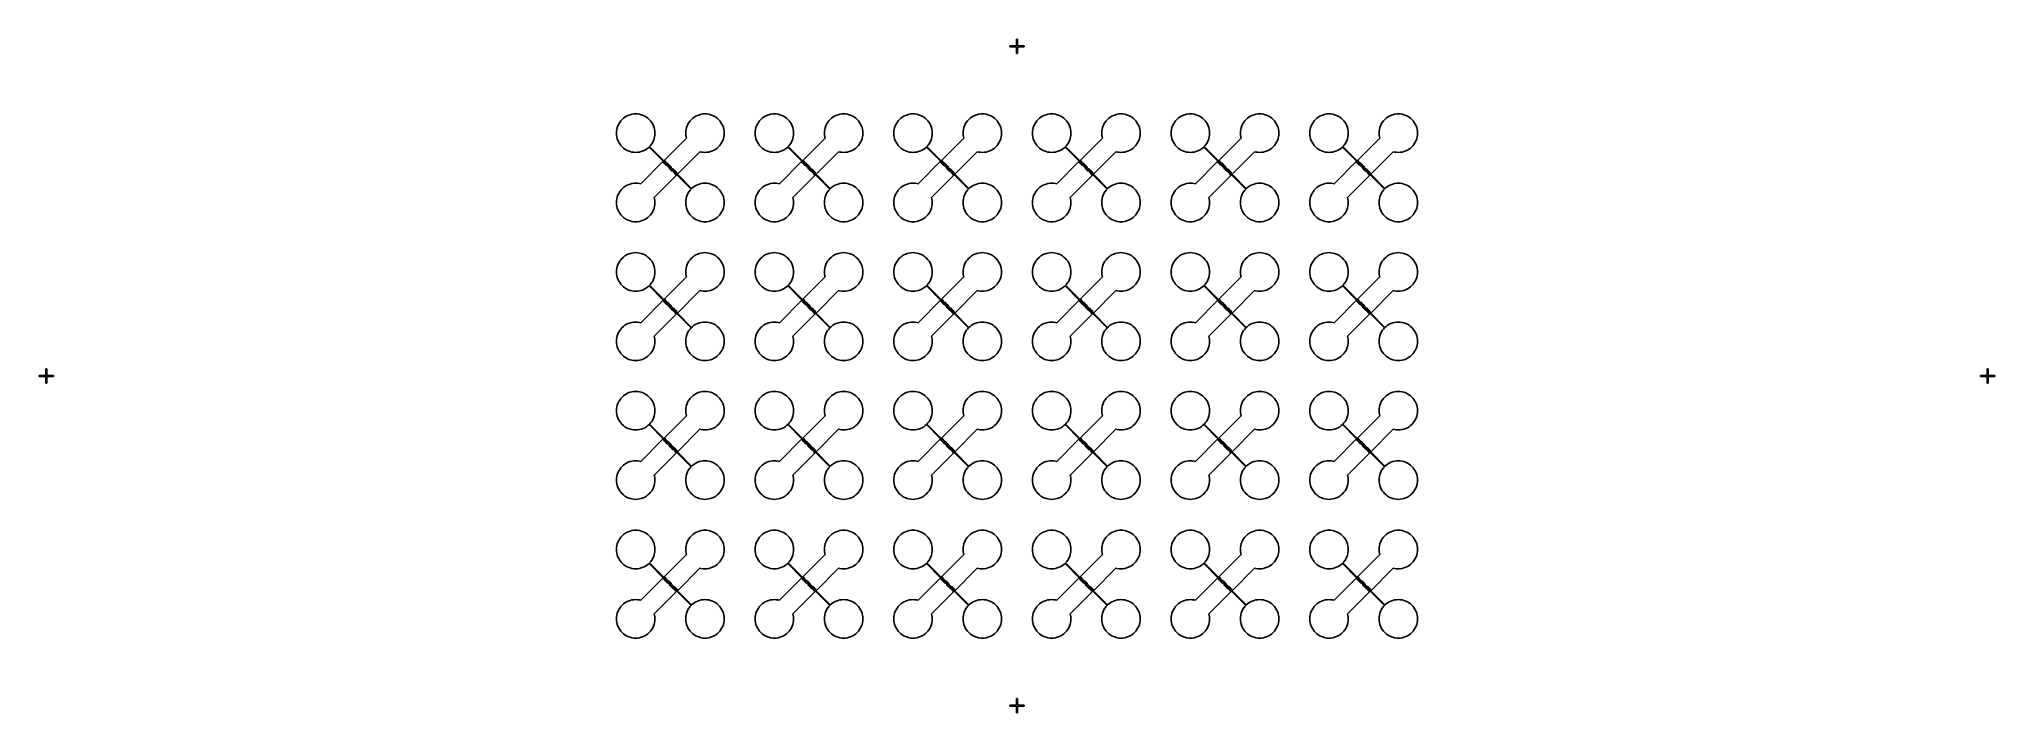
# Model space of a CAD drawing. Extents: x -73 to 181, y -8 to 80.
import ezdxf

# ---------------------------------------------------------------- set-up
doc = ezdxf.new("R2010")
doc.units = 0

msp = doc.modelspace()

# ---------------------------------------------------------------- linework, layer by layer
for p, q in [((53.9375, 78.8125), (53.0625, 78.8125)), ((53.0625, 78.8125), (53.0625, 78.6875)), ((54.0625, 79.6875), (53.9375, 79.6875)), ((53.9375, 79.6875), (53.9375, 78.8125)), ((54.0625, 78.8125), (54.0625, 79.6875)), ((54.9375, 78.8125), (54.0625, 78.8125)), ((54.9375, 78.6875), (54.9375, 78.8125)), ((53.0625, 78.6875), (53.9375, 78.6875)), ((53.9375, 78.6875), (53.9375, 77.8125)), ((53.9375, 77.8125), (54.0625, 77.8125)), ((54.0625, 78.6875), (54.9375, 78.6875)), ((54.0625, 77.8125), (54.0625, 78.6875)), ((2.29799, 68.6757), (2.19312, 68.4539)), ((2.42413, 68.8861), (2.29799, 68.6757)), ((2.57027, 69.0832), (2.42413, 68.8861)), ((2.73503, 69.265), (2.57027, 69.0832)), ((2.91681, 69.4297), (2.73503, 69.265)), ((3.11388, 69.5759), (2.91681, 69.4297)), ((3.3243, 69.702), (3.11388, 69.5759)), ((3.54608, 69.8069), (3.3243, 69.702)), ((3.77708, 69.8895), (3.54608, 69.8069)), ((4.01508, 69.9491), (3.77708, 69.8895)), ((4.25775, 69.9851), (4.01508, 69.9491)), ((4.50279, 69.9972), (4.25775, 69.9851)), ((4.74785, 69.9851), (4.50279, 69.9972)), ((4.99051, 69.9491), (4.74785, 69.9851)), ((5.2285, 69.8895), (4.99051, 69.9491)), ((5.4595, 69.8069), (5.2285, 69.8895)), ((5.68129, 69.702), (5.4595, 69.8069)), ((5.89171, 69.5759), (5.68129, 69.702)), ((6.08878, 69.4297), (5.89171, 69.5759)), ((6.27057, 69.265), (6.08878, 69.4297)), ((6.43533, 69.0832), (6.27057, 69.265)), ((6.58147, 68.8861), (6.43533, 69.0832)), ((6.7076, 68.6757), (6.58147, 68.8861)), ((6.81248, 68.4539), (6.7076, 68.6757)), ((11.2924, 68.6757), (11.1875, 68.4539)), ((11.4185, 68.8861), (11.2924, 68.6757)), ((11.5647, 69.0832), (11.4185, 68.8861)), ((11.7294, 69.265), (11.5647, 69.0832)), ((11.9112, 69.4297), (11.7294, 69.265)), ((12.1083, 69.5759), (11.9112, 69.4297)), ((12.3187, 69.702), (12.1083, 69.5759)), ((12.5405, 69.8069), (12.3187, 69.702)), ((12.7715, 69.8895), (12.5405, 69.8069)), ((13.0095, 69.9491), (12.7715, 69.8895)), ((13.2521, 69.9851), (13.0095, 69.9491)), ((13.4972, 69.9972), (13.2521, 69.9851)), ((13.7422, 69.9851), (13.4972, 69.9972)), ((13.9849, 69.9491), (13.7422, 69.9851)), ((14.2229, 69.8895), (13.9849, 69.9491)), ((14.4539, 69.8069), (14.2229, 69.8895)), ((14.6757, 69.702), (14.4539, 69.8069)), ((14.8861, 69.5759), (14.6757, 69.702)), ((15.0832, 69.4297), (14.8861, 69.5759)), ((15.265, 69.265), (15.0832, 69.4297)), ((15.4297, 69.0832), (15.265, 69.265)), ((15.5759, 68.8861), (15.4297, 69.0832)), ((15.702, 68.6757), (15.5759, 68.8861)), ((15.8069, 68.4539), (15.702, 68.6757)), ((20.298, 68.6757), (20.1931, 68.4539)), ((20.4241, 68.8861), (20.298, 68.6757)), ((20.5703, 69.0832), (20.4241, 68.8861)), ((20.735, 69.265), (20.5703, 69.0832)), ((20.9168, 69.4297), (20.735, 69.265)), ((21.1139, 69.5759), (20.9168, 69.4297)), ((21.3243, 69.702), (21.1139, 69.5759)), ((21.5461, 69.8069), (21.3243, 69.702)), ((21.7771, 69.8895), (21.5461, 69.8069)), ((22.0151, 69.9491), (21.7771, 69.8895)), ((22.2578, 69.9851), (22.0151, 69.9491)), ((22.5028, 69.9972), (22.2578, 69.9851)), ((22.7478, 69.9851), (22.5028, 69.9972)), ((22.9905, 69.9491), (22.7478, 69.9851)), ((23.2285, 69.8895), (22.9905, 69.9491)), ((23.4595, 69.8069), (23.2285, 69.8895)), ((23.6813, 69.702), (23.4595, 69.8069)), ((23.8917, 69.5759), (23.6813, 69.702)), ((24.0888, 69.4297), (23.8917, 69.5759)), ((24.2706, 69.265), (24.0888, 69.4297)), ((24.4353, 69.0832), (24.2706, 69.265)), ((24.5815, 68.8861), (24.4353, 69.0832)), ((24.7076, 68.6757), (24.5815, 68.8861)), ((24.8125, 68.4539), (24.7076, 68.6757)), ((29.2924, 68.6757), (29.1875, 68.4539)), ((29.4185, 68.8861), (29.2924, 68.6757)), ((29.5647, 69.0832), (29.4185, 68.8861)), ((29.7294, 69.265), (29.5647, 69.0832)), ((29.9112, 69.4297), (29.7294, 69.265)), ((30.1083, 69.5759), (29.9112, 69.4297)), ((30.3187, 69.702), (30.1083, 69.5759)), ((30.5405, 69.8069), (30.3187, 69.702)), ((30.7715, 69.8895), (30.5405, 69.8069)), ((31.0095, 69.9491), (30.7715, 69.8895)), ((31.2521, 69.9851), (31.0095, 69.9491)), ((31.4972, 69.9972), (31.2521, 69.9851)), ((31.7422, 69.9851), (31.4972, 69.9972)), ((31.9849, 69.9491), (31.7422, 69.9851)), ((32.2229, 69.8895), (31.9849, 69.9491)), ((32.4539, 69.8069), (32.2229, 69.8895)), ((32.6757, 69.702), (32.4539, 69.8069)), ((32.8861, 69.5759), (32.6757, 69.702)), ((33.0832, 69.4297), (32.8861, 69.5759)), ((33.265, 69.265), (33.0832, 69.4297)), ((33.4297, 69.0832), (33.265, 69.265)), ((33.5759, 68.8861), (33.4297, 69.0832)), ((33.702, 68.6757), (33.5759, 68.8861)), ((33.8069, 68.4539), (33.702, 68.6757)), ((38.298, 68.6757), (38.1931, 68.4539)), ((38.4241, 68.8861), (38.298, 68.6757)), ((38.5703, 69.0832), (38.4241, 68.8861)), ((38.735, 69.265), (38.5703, 69.0832)), ((38.9168, 69.4297), (38.735, 69.265)), ((39.1139, 69.5759), (38.9168, 69.4297)), ((39.3243, 69.702), (39.1139, 69.5759)), ((39.5461, 69.8069), (39.3243, 69.702)), ((39.7771, 69.8895), (39.5461, 69.8069)), ((40.0151, 69.9491), (39.7771, 69.8895)), ((40.2578, 69.9851), (40.0151, 69.9491)), ((40.5028, 69.9972), (40.2578, 69.9851)), ((40.7478, 69.9851), (40.5028, 69.9972)), ((40.9905, 69.9491), (40.7478, 69.9851)), ((41.2285, 69.8895), (40.9905, 69.9491)), ((41.4595, 69.8069), (41.2285, 69.8895)), ((41.6813, 69.702), (41.4595, 69.8069)), ((41.8917, 69.5759), (41.6813, 69.702)), ((42.0888, 69.4297), (41.8917, 69.5759)), ((42.2706, 69.265), (42.0888, 69.4297)), ((42.4353, 69.0832), (42.2706, 69.265)), ((42.5815, 68.8861), (42.4353, 69.0832)), ((42.7076, 68.6757), (42.5815, 68.8861)), ((42.8125, 68.4539), (42.7076, 68.6757)), ((47.2924, 68.6757), (47.1875, 68.4539)), ((47.4185, 68.8861), (47.2924, 68.6757)), ((47.5647, 69.0832), (47.4185, 68.8861)), ((47.7294, 69.265), (47.5647, 69.0832)), ((47.9112, 69.4297), (47.7294, 69.265)), ((48.1083, 69.5759), (47.9112, 69.4297)), ((48.3187, 69.702), (48.1083, 69.5759)), ((48.5405, 69.8069), (48.3187, 69.702)), ((48.7715, 69.8895), (48.5405, 69.8069)), ((49.0095, 69.9491), (48.7715, 69.8895)), ((49.2521, 69.9851), (49.0095, 69.9491)), ((49.4972, 69.9972), (49.2521, 69.9851)), ((49.7422, 69.9851), (49.4972, 69.9972)), ((49.9849, 69.9491), (49.7422, 69.9851)), ((50.2229, 69.8895), (49.9849, 69.9491)), ((50.4539, 69.8069), (50.2229, 69.8895)), ((50.6757, 69.702), (50.4539, 69.8069)), ((50.8861, 69.5759), (50.6757, 69.702)), ((51.0832, 69.4297), (50.8861, 69.5759)), ((51.265, 69.265), (51.0832, 69.4297)), ((51.4297, 69.0832), (51.265, 69.265)), ((51.5759, 68.8861), (51.4297, 69.0832)), ((51.702, 68.6757), (51.5759, 68.8861)), ((51.8069, 68.4539), (51.702, 68.6757)), ((56.298, 68.6757), (56.1931, 68.4539)), ((56.4241, 68.8861), (56.298, 68.6757)), ((56.5703, 69.0832), (56.4241, 68.8861)), ((56.735, 69.265), (56.5703, 69.0832)), ((56.9168, 69.4297), (56.735, 69.265)), ((57.1139, 69.5759), (56.9168, 69.4297)), ((57.3243, 69.702), (57.1139, 69.5759)), ((57.5461, 69.8069), (57.3243, 69.702)), ((57.7771, 69.8895), (57.5461, 69.8069)), ((58.0151, 69.9491), (57.7771, 69.8895)), ((58.2578, 69.9851), (58.0151, 69.9491)), ((58.5028, 69.9972), (58.2578, 69.9851)), ((58.7478, 69.9851), (58.5028, 69.9972)), ((58.9905, 69.9491), (58.7478, 69.9851)), ((59.2285, 69.8895), (58.9905, 69.9491)), ((59.4595, 69.8069), (59.2285, 69.8895)), ((59.6813, 69.702), (59.4595, 69.8069)), ((59.8917, 69.5759), (59.6813, 69.702)), ((60.0888, 69.4297), (59.8917, 69.5759)), ((60.2706, 69.265), (60.0888, 69.4297)), ((60.4353, 69.0832), (60.2706, 69.265)), ((60.5815, 68.8861), (60.4353, 69.0832)), ((60.7076, 68.6757), (60.5815, 68.8861)), ((60.8125, 68.4539), (60.7076, 68.6757)), ((65.2924, 68.6757), (65.1875, 68.4539)), ((65.4185, 68.8861), (65.2924, 68.6757)), ((65.5647, 69.0832), (65.4185, 68.8861)), ((65.7294, 69.265), (65.5647, 69.0832)), ((65.9112, 69.4297), (65.7294, 69.265)), ((66.1083, 69.5759), (65.9112, 69.4297)), ((66.3187, 69.702), (66.1083, 69.5759)), ((66.5405, 69.8069), (66.3187, 69.702)), ((66.7715, 69.8895), (66.5405, 69.8069)), ((67.0095, 69.9491), (66.7715, 69.8895)), ((67.2521, 69.9851), (67.0095, 69.9491)), ((67.4972, 69.9972), (67.2521, 69.9851)), ((67.7422, 69.9851), (67.4972, 69.9972)), ((67.9849, 69.9491), (67.7422, 69.9851)), ((68.2229, 69.8895), (67.9849, 69.9491)), ((68.4539, 69.8069), (68.2229, 69.8895)), ((68.6757, 69.702), (68.4539, 69.8069)), ((68.8861, 69.5759), (68.6757, 69.702)), ((69.0832, 69.4297), (68.8861, 69.5759)), ((69.265, 69.265), (69.0832, 69.4297)), ((69.4297, 69.0832), (69.265, 69.265)), ((69.5759, 68.8861), (69.4297, 69.0832)), ((69.702, 68.6757), (69.5759, 68.8861)), ((69.8069, 68.4539), (69.702, 68.6757)), ((74.298, 68.6757), (74.1931, 68.4539)), ((74.4241, 68.8861), (74.298, 68.6757)), ((74.5703, 69.0832), (74.4241, 68.8861)), ((74.735, 69.265), (74.5703, 69.0832)), ((74.9168, 69.4297), (74.735, 69.265)), ((75.1139, 69.5759), (74.9168, 69.4297)), ((75.3243, 69.702), (75.1139, 69.5759)), ((75.5461, 69.8069), (75.3243, 69.702)), ((75.7771, 69.8895), (75.5461, 69.8069)), ((76.0151, 69.9491), (75.7771, 69.8895)), ((76.2578, 69.9851), (76.0151, 69.9491)), ((76.5028, 69.9972), (76.2578, 69.9851)), ((76.7478, 69.9851), (76.5028, 69.9972)), ((76.9905, 69.9491), (76.7478, 69.9851)), ((77.2285, 69.8895), (76.9905, 69.9491)), ((77.4595, 69.8069), (77.2285, 69.8895)), ((77.6813, 69.702), (77.4595, 69.8069)), ((77.8917, 69.5759), (77.6813, 69.702)), ((78.0888, 69.4297), (77.8917, 69.5759)), ((78.2706, 69.265), (78.0888, 69.4297)), ((78.4353, 69.0832), (78.2706, 69.265)), ((78.5815, 68.8861), (78.4353, 69.0832)), ((78.7076, 68.6757), (78.5815, 68.8861)), ((78.8125, 68.4539), (78.7076, 68.6757)), ((83.2924, 68.6757), (83.1875, 68.4539)), ((83.4185, 68.8861), (83.2924, 68.6757)), ((83.5647, 69.0832), (83.4185, 68.8861)), ((83.7294, 69.265), (83.5647, 69.0832)), ((83.9112, 69.4297), (83.7294, 69.265)), ((84.1083, 69.5759), (83.9112, 69.4297)), ((84.3187, 69.702), (84.1083, 69.5759)), ((84.5405, 69.8069), (84.3187, 69.702)), ((84.7715, 69.8895), (84.5405, 69.8069)), ((85.0095, 69.9491), (84.7715, 69.8895)), ((85.2521, 69.9851), (85.0095, 69.9491)), ((85.4972, 69.9972), (85.2521, 69.9851)), ((85.7422, 69.9851), (85.4972, 69.9972)), ((85.9849, 69.9491), (85.7422, 69.9851)), ((86.2229, 69.8895), (85.9849, 69.9491)), ((86.4539, 69.8069), (86.2229, 69.8895)), ((86.6757, 69.702), (86.4539, 69.8069)), ((86.8861, 69.5759), (86.6757, 69.702)), ((87.0832, 69.4297), (86.8861, 69.5759)), ((87.265, 69.265), (87.0832, 69.4297)), ((87.4297, 69.0832), (87.265, 69.265)), ((87.5759, 68.8861), (87.4297, 69.0832)), ((87.702, 68.6757), (87.5759, 68.8861)), ((87.8069, 68.4539), (87.702, 68.6757)), ((92.298, 68.6757), (92.1931, 68.4539)), ((92.4241, 68.8861), (92.298, 68.6757)), ((92.5703, 69.0832), (92.4241, 68.8861)), ((92.735, 69.265), (92.5703, 69.0832)), ((92.9168, 69.4297), (92.735, 69.265)), ((93.1139, 69.5759), (92.9168, 69.4297)), ((93.3243, 69.702), (93.1139, 69.5759)), ((93.5461, 69.8069), (93.3243, 69.702)), ((93.7771, 69.8895), (93.5461, 69.8069)), ((94.0151, 69.9491), (93.7771, 69.8895)), ((94.2578, 69.9851), (94.0151, 69.9491)), ((94.5028, 69.9972), (94.2578, 69.9851)), ((94.7478, 69.9851), (94.5028, 69.9972)), ((94.9905, 69.9491), (94.7478, 69.9851)), ((95.2285, 69.8895), (94.9905, 69.9491)), ((95.4595, 69.8069), (95.2285, 69.8895)), ((95.6813, 69.702), (95.4595, 69.8069)), ((95.8917, 69.5759), (95.6813, 69.702)), ((96.0888, 69.4297), (95.8917, 69.5759)), ((96.2706, 69.265), (96.0888, 69.4297)), ((96.4353, 69.0832), (96.2706, 69.265)), ((96.5815, 68.8861), (96.4353, 69.0832)), ((96.7076, 68.6757), (96.5815, 68.8861)), ((96.8125, 68.4539), (96.7076, 68.6757)), ((101.292, 68.6757), (101.188, 68.4539)), ((101.419, 68.8861), (101.292, 68.6757)), ((101.565, 69.0832), (101.419, 68.8861)), ((101.729, 69.265), (101.565, 69.0832)), ((101.911, 69.4297), (101.729, 69.265)), ((102.108, 69.5759), (101.911, 69.4297)), ((102.319, 69.702), (102.108, 69.5759)), ((102.54, 69.8069), (102.319, 69.702)), ((102.771, 69.8895), (102.54, 69.8069)), ((103.009, 69.9491), (102.771, 69.8895)), ((103.252, 69.9851), (103.009, 69.9491)), ((103.497, 69.9972), (103.252, 69.9851)), ((103.742, 69.9851), (103.497, 69.9972)), ((103.985, 69.9491), (103.742, 69.9851)), ((104.223, 69.8895), (103.985, 69.9491)), ((104.454, 69.8069), (104.223, 69.8895)), ((104.676, 69.702), (104.454, 69.8069)), ((104.886, 69.5759), (104.676, 69.702)), ((105.083, 69.4297), (104.886, 69.5759)), ((105.265, 69.265), (105.083, 69.4297)), ((105.43, 69.0832), (105.265, 69.265)), ((105.576, 68.8861), (105.43, 69.0832)), ((105.702, 68.6757), (105.576, 68.8861)), ((105.807, 68.4539), (105.702, 68.6757)), ((2.01485, 67.7422), (2.00281, 67.4972)), ((2.00281, 67.4972), (2.01485, 67.2521)), ((2.05084, 67.9849), (2.01485, 67.7422)), ((2.01485, 67.2521), (2.05084, 67.0095)), ((2.11046, 68.2229), (2.05084, 67.9849)), ((2.05084, 67.0095), (2.11046, 66.7715)), ((2.19312, 68.4539), (2.11046, 68.2229)), ((2.11046, 66.7715), (2.19312, 66.5405)), ((2.19312, 66.5405), (2.29799, 66.3187)), ((2.29799, 66.3187), (2.42413, 66.1083)), ((2.42413, 66.1083), (2.57027, 65.9112)), ((6.43533, 65.9112), (6.58147, 66.1083)), ((6.58147, 66.1083), (6.7076, 66.3187)), ((6.7076, 66.3187), (6.81248, 66.5405)), ((6.89514, 68.2229), (6.81248, 68.4539)), ((6.81248, 66.5405), (6.89514, 66.7715)), ((6.95474, 67.9849), (6.89514, 68.2229)), ((6.89514, 66.7715), (6.95476, 67.0094)), ((6.99077, 67.7422), (6.95474, 67.9849)), ((6.95476, 67.0094), (6.99075, 67.2521)), ((6.99075, 67.2521), (7.00279, 67.4972)), ((7.00279, 67.4972), (6.99077, 67.7422)), ((11.086, 66.8467), (8.155, 63.9157)), ((11.0092, 67.7422), (10.9972, 67.4972)), ((10.9972, 67.4972), (11.0092, 67.2521)), ((11.0452, 67.9849), (11.0092, 67.7422)), ((11.0092, 67.2521), (11.0452, 67.0094)), ((11.1048, 68.2229), (11.0452, 67.9849)), ((11.0452, 67.0094), (11.086, 66.8467)), ((11.1875, 68.4539), (11.1048, 68.2229)), ((15.4297, 65.9112), (15.5759, 66.1083)), ((15.5759, 66.1083), (15.702, 66.3187)), ((15.702, 66.3187), (15.8069, 66.5405)), ((15.8895, 68.2229), (15.8069, 68.4539)), ((15.8069, 66.5405), (15.8895, 66.7715)), ((15.9491, 67.9849), (15.8895, 68.2229)), ((15.8895, 66.7715), (15.9491, 67.0095)), ((15.9851, 67.7422), (15.9491, 67.9849)), ((15.9491, 67.0095), (15.9851, 67.2521)), ((15.9972, 67.4972), (15.9851, 67.7422)), ((15.9851, 67.2521), (15.9972, 67.4972)), ((20.0148, 67.7422), (20.0028, 67.4972)), ((20.0028, 67.4972), (20.0148, 67.2521)), ((20.0508, 67.9849), (20.0148, 67.7422)), ((20.0148, 67.2521), (20.0508, 67.0095)), ((20.1105, 68.2229), (20.0508, 67.9849)), ((20.0508, 67.0095), (20.1105, 66.7715)), ((20.1931, 68.4539), (20.1105, 68.2229)), ((20.1105, 66.7715), (20.1931, 66.5405)), ((20.1931, 66.5405), (20.298, 66.3187)), ((20.298, 66.3187), (20.4241, 66.1083)), ((20.4241, 66.1083), (20.5703, 65.9112)), ((24.4353, 65.9112), (24.5815, 66.1083)), ((24.5815, 66.1083), (24.7076, 66.3187)), ((24.7076, 66.3187), (24.8125, 66.5405)), ((24.8951, 68.2229), (24.8125, 68.4539)), ((24.8125, 66.5405), (24.8951, 66.7715)), ((24.9547, 67.9849), (24.8951, 68.2229)), ((24.8951, 66.7715), (24.9548, 67.0094)), ((24.9908, 67.7422), (24.9547, 67.9849)), ((24.9548, 67.0094), (24.9908, 67.2521)), ((25.0028, 67.4972), (24.9908, 67.7422)), ((24.9908, 67.2521), (25.0028, 67.4972)), ((29.086, 66.8467), (26.155, 63.9157)), ((29.0092, 67.7422), (28.9972, 67.4972)), ((28.9972, 67.4972), (29.0092, 67.2521)), ((29.0452, 67.9849), (29.0092, 67.7422)), ((29.0092, 67.2521), (29.0452, 67.0094)), ((29.1048, 68.2229), (29.0452, 67.9849)), ((29.0452, 67.0094), (29.086, 66.8467)), ((29.1875, 68.4539), (29.1048, 68.2229)), ((33.4297, 65.9112), (33.5759, 66.1083)), ((33.5759, 66.1083), (33.702, 66.3187)), ((33.702, 66.3187), (33.8069, 66.5405)), ((33.8895, 68.2229), (33.8069, 68.4539)), ((33.8069, 66.5405), (33.8895, 66.7715)), ((33.9491, 67.9849), (33.8895, 68.2229)), ((33.8895, 66.7715), (33.9491, 67.0095)), ((33.9851, 67.7422), (33.9491, 67.9849)), ((33.9491, 67.0095), (33.9851, 67.2521)), ((33.9972, 67.4972), (33.9851, 67.7422)), ((33.9851, 67.2521), (33.9972, 67.4972)), ((38.0148, 67.7422), (38.0028, 67.4972)), ((38.0028, 67.4972), (38.0148, 67.2521)), ((38.0508, 67.9849), (38.0148, 67.7422)), ((38.0148, 67.2521), (38.0508, 67.0095)), ((38.1105, 68.2229), (38.0508, 67.9849)), ((38.0508, 67.0095), (38.1105, 66.7715)), ((38.1931, 68.4539), (38.1105, 68.2229)), ((38.1105, 66.7715), (38.1931, 66.5405)), ((38.1931, 66.5405), (38.298, 66.3187)), ((38.298, 66.3187), (38.4241, 66.1083)), ((38.4241, 66.1083), (38.5703, 65.9112)), ((42.4353, 65.9112), (42.5815, 66.1083)), ((42.5815, 66.1083), (42.7076, 66.3187)), ((42.7076, 66.3187), (42.8125, 66.5405)), ((42.8951, 68.2229), (42.8125, 68.4539)), ((42.8125, 66.5405), (42.8951, 66.7715)), ((42.9547, 67.9849), (42.8951, 68.2229)), ((42.8951, 66.7715), (42.9548, 67.0094)), ((42.9908, 67.7422), (42.9547, 67.9849)), ((42.9548, 67.0094), (42.9908, 67.2521)), ((43.0028, 67.4972), (42.9908, 67.7422)), ((42.9908, 67.2521), (43.0028, 67.4972)), ((47.086, 66.8467), (44.155, 63.9157)), ((47.0092, 67.7422), (46.9972, 67.4972)), ((46.9972, 67.4972), (47.0092, 67.2521)), ((47.0452, 67.9849), (47.0092, 67.7422)), ((47.0092, 67.2521), (47.0452, 67.0094)), ((47.1048, 68.2229), (47.0452, 67.9849)), ((47.0452, 67.0094), (47.086, 66.8467)), ((47.1875, 68.4539), (47.1048, 68.2229)), ((51.4297, 65.9112), (51.5759, 66.1083)), ((51.5759, 66.1083), (51.702, 66.3187)), ((51.702, 66.3187), (51.8069, 66.5405)), ((51.8895, 68.2229), (51.8069, 68.4539)), ((51.8069, 66.5405), (51.8895, 66.7715)), ((51.9491, 67.9849), (51.8895, 68.2229)), ((51.8895, 66.7715), (51.9491, 67.0095)), ((51.9851, 67.7422), (51.9491, 67.9849)), ((51.9491, 67.0095), (51.9851, 67.2521)), ((51.9972, 67.4972), (51.9851, 67.7422)), ((51.9851, 67.2521), (51.9972, 67.4972)), ((56.0148, 67.7422), (56.0028, 67.4972)), ((56.0028, 67.4972), (56.0148, 67.2521)), ((56.0508, 67.9849), (56.0148, 67.7422)), ((56.0148, 67.2521), (56.0508, 67.0095)), ((56.1105, 68.2229), (56.0508, 67.9849)), ((56.0508, 67.0095), (56.1105, 66.7715)), ((56.1931, 68.4539), (56.1105, 68.2229)), ((56.1105, 66.7715), (56.1931, 66.5405)), ((56.1931, 66.5405), (56.298, 66.3187)), ((56.298, 66.3187), (56.4241, 66.1083)), ((56.4241, 66.1083), (56.5703, 65.9112)), ((60.4353, 65.9112), (60.5815, 66.1083)), ((60.5815, 66.1083), (60.7076, 66.3187)), ((60.7076, 66.3187), (60.8125, 66.5405)), ((60.8951, 68.2229), (60.8125, 68.4539)), ((60.8125, 66.5405), (60.8951, 66.7715)), ((60.9547, 67.9849), (60.8951, 68.2229)), ((60.8951, 66.7715), (60.9548, 67.0094)), ((60.9908, 67.7422), (60.9547, 67.9849)), ((60.9548, 67.0094), (60.9908, 67.2521)), ((61.0028, 67.4972), (60.9908, 67.7422)), ((60.9908, 67.2521), (61.0028, 67.4972)), ((65.086, 66.8467), (62.155, 63.9157)), ((65.0092, 67.7422), (64.9972, 67.4972)), ((64.9972, 67.4972), (65.0092, 67.2521)), ((65.0452, 67.9849), (65.0092, 67.7422)), ((65.0092, 67.2521), (65.0452, 67.0094)), ((65.1048, 68.2229), (65.0452, 67.9849)), ((65.0452, 67.0094), (65.086, 66.8467)), ((65.1875, 68.4539), (65.1048, 68.2229)), ((69.4297, 65.9112), (69.5759, 66.1083)), ((69.5759, 66.1083), (69.702, 66.3187)), ((69.702, 66.3187), (69.8069, 66.5405)), ((69.8895, 68.2229), (69.8069, 68.4539)), ((69.8069, 66.5405), (69.8895, 66.7715)), ((69.9491, 67.9849), (69.8895, 68.2229)), ((69.8895, 66.7715), (69.9491, 67.0095)), ((69.9851, 67.7422), (69.9491, 67.9849)), ((69.9491, 67.0095), (69.9851, 67.2521)), ((69.9972, 67.4972), (69.9851, 67.7422)), ((69.9851, 67.2521), (69.9972, 67.4972)), ((74.0148, 67.7422), (74.0028, 67.4972)), ((74.0028, 67.4972), (74.0148, 67.2521)), ((74.0508, 67.9849), (74.0148, 67.7422)), ((74.0148, 67.2521), (74.0508, 67.0095)), ((74.1105, 68.2229), (74.0508, 67.9849)), ((74.0508, 67.0095), (74.1105, 66.7715)), ((74.1931, 68.4539), (74.1105, 68.2229)), ((74.1105, 66.7715), (74.1931, 66.5405)), ((74.1931, 66.5405), (74.298, 66.3187)), ((74.298, 66.3187), (74.4241, 66.1083)), ((74.4241, 66.1083), (74.5703, 65.9112)), ((78.4353, 65.9112), (78.5815, 66.1083)), ((78.5815, 66.1083), (78.7076, 66.3187)), ((78.7076, 66.3187), (78.8125, 66.5405)), ((78.8951, 68.2229), (78.8125, 68.4539)), ((78.8125, 66.5405), (78.8951, 66.7715)), ((78.9547, 67.9849), (78.8951, 68.2229)), ((78.8951, 66.7715), (78.9548, 67.0094)), ((78.9908, 67.7422), (78.9547, 67.9849)), ((78.9548, 67.0094), (78.9908, 67.2521)), ((79.0028, 67.4972), (78.9908, 67.7422)), ((78.9908, 67.2521), (79.0028, 67.4972)), ((83.086, 66.8467), (80.155, 63.9157)), ((83.0092, 67.7422), (82.9972, 67.4972)), ((82.9972, 67.4972), (83.0092, 67.2521)), ((83.0452, 67.9849), (83.0092, 67.7422)), ((83.0092, 67.2521), (83.0452, 67.0094)), ((83.1048, 68.2229), (83.0452, 67.9849)), ((83.0452, 67.0094), (83.086, 66.8467)), ((83.1875, 68.4539), (83.1048, 68.2229)), ((87.4297, 65.9112), (87.5759, 66.1083)), ((87.5759, 66.1083), (87.702, 66.3187)), ((87.702, 66.3187), (87.8069, 66.5405)), ((87.8895, 68.2229), (87.8069, 68.4539)), ((87.8069, 66.5405), (87.8895, 66.7715)), ((87.9491, 67.9849), (87.8895, 68.2229)), ((87.8895, 66.7715), (87.9491, 67.0095)), ((87.9851, 67.7422), (87.9491, 67.9849)), ((87.9491, 67.0095), (87.9851, 67.2521)), ((87.9972, 67.4972), (87.9851, 67.7422)), ((87.9851, 67.2521), (87.9972, 67.4972)), ((92.0148, 67.7422), (92.0028, 67.4972)), ((92.0028, 67.4972), (92.0148, 67.2521)), ((92.0508, 67.9849), (92.0148, 67.7422)), ((92.0148, 67.2521), (92.0508, 67.0095)), ((92.1105, 68.2229), (92.0508, 67.9849)), ((92.0508, 67.0095), (92.1105, 66.7715)), ((92.1931, 68.4539), (92.1105, 68.2229)), ((92.1105, 66.7715), (92.1931, 66.5405)), ((92.1931, 66.5405), (92.298, 66.3187)), ((92.298, 66.3187), (92.4241, 66.1083)), ((92.4241, 66.1083), (92.5703, 65.9112)), ((96.4353, 65.9112), (96.5815, 66.1083)), ((96.5815, 66.1083), (96.7076, 66.3187)), ((96.7076, 66.3187), (96.8125, 66.5405)), ((96.8951, 68.2229), (96.8125, 68.4539)), ((96.8125, 66.5405), (96.8951, 66.7715)), ((96.9547, 67.9849), (96.8951, 68.2229)), ((96.8951, 66.7715), (96.9548, 67.0094)), ((96.9908, 67.7422), (96.9547, 67.9849)), ((96.9548, 67.0094), (96.9908, 67.2521)), ((97.0028, 67.4972), (96.9908, 67.7422)), ((96.9908, 67.2521), (97.0028, 67.4972)), ((101.086, 66.8467), (98.155, 63.9157)), ((101.009, 67.7422), (100.997, 67.4972)), ((100.997, 67.4972), (101.009, 67.2521)), ((101.045, 67.9849), (101.009, 67.7422)), ((101.009, 67.2521), (101.045, 67.0094)), ((101.105, 68.2229), (101.045, 67.9849)), ((101.045, 67.0094), (101.086, 66.8467)), ((101.188, 68.4539), (101.105, 68.2229)), ((105.43, 65.9112), (105.576, 66.1083)), ((105.576, 66.1083), (105.702, 66.3187)), ((105.702, 66.3187), (105.807, 66.5405)), ((105.89, 68.2229), (105.807, 68.4539)), ((105.807, 66.5405), (105.89, 66.7715)), ((105.949, 67.9849), (105.89, 68.2229)), ((105.89, 66.7715), (105.949, 67.0095)), ((105.985, 67.7422), (105.949, 67.9849)), ((105.949, 67.0095), (105.985, 67.2521)), ((105.997, 67.4972), (105.985, 67.7422)), ((105.985, 67.2521), (105.997, 67.4972)), ((2.57027, 65.9112), (2.73503, 65.7294)), ((2.73503, 65.7294), (2.91682, 65.5647)), ((2.91682, 65.5647), (3.11388, 65.4185)), ((3.11388, 65.4185), (3.32431, 65.2924)), ((3.32431, 65.2924), (3.5461, 65.1875)), ((3.5461, 65.1875), (3.7771, 65.1048)), ((3.7771, 65.1048), (4.01508, 65.0452)), ((4.01508, 65.0452), (4.25777, 65.0092)), ((4.25777, 65.0092), (4.50281, 64.9972)), ((4.50281, 64.9972), (4.74786, 65.0092)), ((4.74786, 65.0092), (4.99054, 65.0452)), ((4.99054, 65.0452), (5.22852, 65.1048)), ((8.0843, 63.845), (5.15329, 60.914)), ((5.22852, 65.1048), (5.45952, 65.1875)), ((5.45952, 65.1875), (5.68129, 65.2924)), ((5.68129, 65.2924), (5.89172, 65.4185)), ((5.89172, 65.4185), (6.08879, 65.5647)), ((6.08879, 65.5647), (6.23349, 65.6958)), ((6.23349, 65.6958), (8.0843, 63.845)), ((6.30418, 65.7665), (6.43533, 65.9112)), ((8.155, 63.9157), (6.30418, 65.7665)), ((8.02066, 63.7672), (8.09138, 63.8379)), ((8.02773, 63.7601), (8.02066, 63.7672)), ((8.09845, 63.8308), (8.02773, 63.7601)), ((8.03481, 63.7531), (8.10551, 63.8238)), ((8.04187, 63.746), (8.03481, 63.7531)), ((8.11259, 63.8167), (8.04187, 63.746)), ((8.04895, 63.7389), (8.11966, 63.8096)), ((8.05602, 63.7319), (8.04895, 63.7389)), ((8.12672, 63.8026), (8.05602, 63.7319)), ((8.0631, 63.7248), (8.1338, 63.7955)), ((8.07016, 63.7177), (8.0631, 63.7248)), ((8.14087, 63.7884), (8.07016, 63.7177)), ((8.07722, 63.7106), (8.14793, 63.7814)), ((8.0843, 63.7036), (8.07722, 63.7106)), ((8.15501, 63.7743), (8.0843, 63.7036)), ((8.09137, 63.6965), (8.16208, 63.7672)), ((8.09843, 63.6894), (8.09137, 63.6965)), ((8.09138, 63.8379), (8.09845, 63.8308)), ((8.16914, 63.7601), (8.09843, 63.6894)), ((8.10551, 63.8238), (8.11259, 63.8167)), ((8.10551, 63.6823), (8.17622, 63.7531)), ((8.11258, 63.6753), (8.10551, 63.6823)), ((8.18329, 63.746), (8.11258, 63.6753)), ((8.11966, 63.8096), (8.12672, 63.8026)), ((8.11966, 63.6682), (8.19037, 63.7389)), ((8.12672, 63.6611), (8.11966, 63.6682)), ((8.19743, 63.7319), (8.12672, 63.6611)), ((8.13379, 63.6541), (8.20451, 63.7248)), ((8.14087, 63.647), (8.13379, 63.6541)), ((8.1338, 63.7955), (8.14087, 63.7884)), ((8.21159, 63.7177), (8.14087, 63.647)), ((8.14793, 63.7814), (8.15501, 63.7743)), ((8.14793, 63.6399), (8.21866, 63.7106)), ((8.155, 63.6329), (8.14793, 63.6399)), ((8.22572, 63.7036), (8.155, 63.6329)), ((8.16208, 63.9086), (8.23279, 63.9793)), ((8.16914, 63.9015), (8.16208, 63.9086)), ((8.16208, 63.7672), (8.16914, 63.7601)), ((8.16208, 63.6258), (8.2328, 63.6965)), ((8.16914, 63.6187), (8.16208, 63.6258)), ((8.23985, 63.9723), (8.16914, 63.9015)), ((8.23987, 63.6894), (8.16914, 63.6187)), ((8.17621, 63.8945), (8.24692, 63.9652)), ((8.18329, 63.8874), (8.17621, 63.8945)), ((8.17622, 63.7531), (8.18329, 63.746)), ((8.17622, 63.6116), (8.24693, 63.6824)), ((8.18329, 63.6046), (8.17622, 63.6116)), ((8.254, 63.9581), (8.18329, 63.8874)), ((8.25401, 63.6753), (8.18329, 63.6046)), ((8.19035, 63.8803), (8.26106, 63.951)), ((8.19742, 63.8733), (8.19035, 63.8803)), ((8.19037, 63.7389), (8.19743, 63.7319)), ((8.19037, 63.5975), (8.26108, 63.6682)), ((8.19743, 63.5904), (8.19037, 63.5975)), ((8.26813, 63.944), (8.19742, 63.8733)), ((8.26816, 63.6611), (8.19743, 63.5904)), ((8.2045, 63.8662), (8.27521, 63.9369)), ((8.21156, 63.8591), (8.2045, 63.8662)), ((8.20451, 63.7248), (8.21159, 63.7177)), ((8.20451, 63.5834), (8.27522, 63.6541)), ((8.21158, 63.5763), (8.20451, 63.5834)), ((8.28227, 63.9298), (8.21156, 63.8591)), ((8.28229, 63.647), (8.21158, 63.5763)), ((8.21863, 63.8521), (8.28935, 63.9228)), ((8.22571, 63.845), (8.21863, 63.8521)), ((8.21866, 63.7106), (8.22572, 63.7036)), ((8.21866, 63.5692), (8.28937, 63.6399)), ((8.22572, 63.5621), (8.21866, 63.5692)), ((8.29642, 63.9157), (8.22571, 63.845)), ((8.29643, 63.6329), (8.22572, 63.5621)), ((8.23277, 63.8379), (8.3035, 63.9086)), ((8.23984, 63.8308), (8.23277, 63.8379)), ((8.23279, 63.9793), (8.23985, 63.9723)), ((8.23279, 63.5551), (8.3035, 63.6258)), ((8.23987, 63.548), (8.23279, 63.5551)), ((8.2328, 63.6965), (8.23987, 63.6894)), ((8.31056, 63.9016), (8.23984, 63.8308)), ((8.31058, 63.6187), (8.23987, 63.548)), ((8.24692, 63.9652), (8.254, 63.9581)), ((8.24692, 63.8238), (8.31764, 63.8945)), ((8.25398, 63.8167), (8.24692, 63.8238)), ((8.24693, 63.6824), (8.25401, 63.6753)), ((8.24693, 63.5409), (8.31764, 63.6116)), ((8.254, 63.5339), (8.24693, 63.5409)), ((8.32471, 63.8874), (8.25398, 63.8167)), ((8.32472, 63.6046), (8.254, 63.5339)), ((8.26106, 63.951), (8.26813, 63.944)), ((8.26106, 63.8096), (8.33179, 63.8803)), ((8.26813, 63.8026), (8.26106, 63.8096)), ((8.26108, 63.6682), (8.26816, 63.6611)), ((8.26108, 63.5268), (8.33179, 63.5975)), ((8.26814, 63.5197), (8.26108, 63.5268)), ((8.33885, 63.8733), (8.26813, 63.8026)), ((8.33887, 63.5904), (8.26814, 63.5197)), ((8.27521, 63.9369), (8.28227, 63.9298)), ((8.27521, 63.7955), (8.34592, 63.8662)), ((8.28227, 63.7884), (8.27521, 63.7955)), ((8.27521, 63.5126), (8.34593, 63.5834)), ((8.28229, 63.5056), (8.27521, 63.5126)), ((8.27522, 63.6541), (8.28229, 63.647)), ((8.353, 63.8591), (8.28227, 63.7884)), ((8.35301, 63.5763), (8.28229, 63.5056)), ((8.28935, 63.9228), (8.29642, 63.9157)), ((8.28935, 63.7813), (8.36006, 63.8521)), ((8.29642, 63.7743), (8.28935, 63.7813)), ((8.28935, 63.4985), (8.36008, 63.5692)), ((8.29643, 63.4914), (8.28935, 63.4985)), ((8.28937, 63.6399), (8.29643, 63.6329)), ((8.36713, 63.845), (8.29642, 63.7743)), ((8.36716, 63.5621), (8.29643, 63.4914)), ((8.3035, 63.9086), (8.31056, 63.9016)), ((8.3035, 63.7672), (8.37421, 63.8379)), ((8.31056, 63.7601), (8.3035, 63.7672)), ((8.3035, 63.6258), (8.31058, 63.6187)), ((8.3035, 63.4844), (8.37422, 63.5551)), ((8.31056, 63.4773), (8.3035, 63.4844)), ((8.38127, 63.8308), (8.31056, 63.7601)), ((8.38129, 63.548), (8.31056, 63.4773)), ((8.31763, 63.7531), (8.38834, 63.8238)), ((8.32471, 63.746), (8.31763, 63.7531)), ((8.31764, 63.8945), (8.32471, 63.8874)), ((8.31764, 63.6116), (8.32472, 63.6046)), ((8.31764, 63.4702), (8.38837, 63.5409)), ((8.32472, 63.4632), (8.31764, 63.4702)), ((8.39542, 63.8167), (8.32471, 63.746)), ((8.39543, 63.5339), (8.32472, 63.4632)), ((8.33177, 63.7389), (8.40248, 63.8096)), ((8.33885, 63.7318), (8.33177, 63.7389)), ((8.33179, 63.8803), (8.33885, 63.8733)), ((8.33179, 63.5975), (8.33887, 63.5904)), ((8.33179, 63.4561), (8.4025, 63.5268)), ((8.40956, 63.8026), (8.33885, 63.7318)), ((8.40958, 63.5197), (8.33887, 63.449)), ((8.34592, 63.8662), (8.353, 63.8591)), ((8.34592, 63.7248), (8.41663, 63.7955)), ((8.35298, 63.7177), (8.34592, 63.7248)), ((8.34593, 63.5834), (8.35301, 63.5763)), ((8.34593, 63.4419), (8.41664, 63.5126)), ((8.42371, 63.7884), (8.35298, 63.7177)), ((8.42371, 63.5056), (8.353, 63.4349)), ((8.36006, 63.8521), (8.36713, 63.845)), ((8.36006, 63.7106), (8.43077, 63.7813)), ((8.36713, 63.7036), (8.36006, 63.7106)), ((8.36008, 63.5692), (8.36716, 63.5621)), ((8.36008, 63.4278), (8.43079, 63.4985)), ((8.43785, 63.7743), (8.36713, 63.7036)), ((8.43785, 63.4914), (8.36714, 63.4207)), ((8.37419, 63.6965), (8.44492, 63.7672)), ((8.38127, 63.6894), (8.37419, 63.6965)), ((8.37421, 63.8379), (8.38127, 63.8308)), ((8.37422, 63.5551), (8.38129, 63.548)), ((8.37422, 63.4137), (8.44493, 63.4844)), ((8.452, 63.7601), (8.38127, 63.6894)), ((8.452, 63.4773), (8.38129, 63.4066)), ((8.38834, 63.8238), (8.39542, 63.8167)), ((8.38834, 63.6823), (8.45906, 63.7531)), ((8.3954, 63.6753), (8.38834, 63.6823)), ((8.38835, 63.3995), (8.45906, 63.4702)), ((8.38837, 63.5409), (8.39543, 63.5339)), ((8.46613, 63.746), (8.3954, 63.6753)), ((8.40248, 63.8096), (8.40956, 63.8026)), ((8.40248, 63.6682), (8.47321, 63.7389)), ((8.40955, 63.6611), (8.40248, 63.6682)), ((8.4025, 63.5268), (8.40958, 63.5197)), ((8.48027, 63.7318), (8.40955, 63.6611)), ((8.41663, 63.7955), (8.42371, 63.7884)), ((8.41663, 63.6541), (8.48734, 63.7248)), ((8.42371, 63.647), (8.41663, 63.6541)), ((8.41664, 63.5126), (8.42371, 63.5056)), ((8.49442, 63.7177), (8.42371, 63.647)), ((8.43077, 63.7813), (8.43785, 63.7743)), ((8.43077, 63.6399), (8.50148, 63.7106)), ((8.43785, 63.6328), (8.43077, 63.6399)), ((8.43079, 63.4985), (8.43785, 63.4914)), ((8.50856, 63.7036), (8.43785, 63.6328)), ((8.44492, 63.7672), (8.452, 63.7601)), ((8.44492, 63.6258), (8.51562, 63.6965)), ((8.45198, 63.6187), (8.44492, 63.6258)), ((8.44493, 63.4844), (8.452, 63.4773)), ((8.52269, 63.6894), (8.45198, 63.6187)), ((8.45906, 63.7531), (8.46613, 63.746)), ((8.45906, 63.6116), (8.52977, 63.6823)), ((8.46613, 63.6046), (8.45906, 63.6116)), ((8.45906, 63.4702), (8.46614, 63.4632)), ((8.53683, 63.6753), (8.46613, 63.6046)), ((8.47319, 63.5975), (8.5439, 63.6682)), ((8.48027, 63.5904), (8.47319, 63.5975)), ((8.47321, 63.7389), (8.48027, 63.7318)), ((8.55098, 63.6611), (8.48027, 63.5904)), ((8.48734, 63.7248), (8.49442, 63.7177)), ((8.48734, 63.5833), (8.55804, 63.6541)), ((8.4944, 63.5763), (8.48734, 63.5833)), ((8.56512, 63.647), (8.4944, 63.5763)), ((8.50148, 63.7106), (8.50856, 63.7036)), ((8.50148, 63.5692), (8.57219, 63.6399)), ((8.50854, 63.5621), (8.50148, 63.5692)), ((8.57927, 63.6328), (8.50854, 63.5621)), ((8.51562, 63.6965), (8.52269, 63.6894)), ((8.51562, 63.5551), (8.58633, 63.6258)), ((8.52269, 63.548), (8.51562, 63.5551)), ((8.59341, 63.6187), (8.52269, 63.548)), ((8.52975, 63.5409), (8.60048, 63.6116)), ((8.53683, 63.5338), (8.52975, 63.5409)), ((8.52977, 63.6823), (8.53683, 63.6753)), ((8.60756, 63.6046), (8.53683, 63.5338)), ((8.5439, 63.6682), (8.55098, 63.6611)), ((8.5439, 63.5268), (8.61462, 63.5975)), ((8.55098, 63.5197), (8.5439, 63.5268)), ((8.62169, 63.5904), (8.55098, 63.5197)), ((8.55804, 63.6541), (8.56512, 63.647)), ((8.55804, 63.5126), (8.62877, 63.5833)), ((8.56512, 63.5056), (8.55804, 63.5126)), ((8.63583, 63.5763), (8.56512, 63.5056)), ((8.57219, 63.6399), (8.57927, 63.6328)), ((8.57219, 63.4985), (8.6429, 63.5692)), ((8.57927, 63.4914), (8.57219, 63.4985)), ((8.64998, 63.5621), (8.57927, 63.4914)), ((8.58633, 63.6258), (8.59341, 63.6187)), ((8.58633, 63.4843), (8.65704, 63.5551)), ((8.5934, 63.4773), (8.58633, 63.4843)), ((8.66411, 63.548), (8.5934, 63.4773)), ((8.60048, 63.6116), (8.60756, 63.6046)), ((8.60048, 63.4702), (8.67119, 63.5409)), ((8.60754, 63.4631), (8.60048, 63.4702)), ((8.67825, 63.5338), (8.60754, 63.4631)), ((8.61462, 63.5975), (8.62169, 63.5904)), ((8.61462, 63.4561), (8.68533, 63.5268)), ((8.6924, 63.5197), (8.62169, 63.449)), ((8.62875, 63.4419), (8.69946, 63.5126)), ((8.62877, 63.5833), (8.63583, 63.5763)), ((8.70654, 63.5056), (8.63583, 63.4348)), ((8.6429, 63.5692), (8.64998, 63.5621)), ((8.6429, 63.4278), (8.71361, 63.4985)), ((8.72069, 63.4914), (8.64996, 63.4207)), ((8.65704, 63.5551), (8.66411, 63.548)), ((8.65704, 63.4136), (8.72775, 63.4843)), ((8.73483, 63.4773), (8.66411, 63.4066)), ((8.67117, 63.3995), (8.7419, 63.4702)), ((8.67119, 63.5409), (8.67825, 63.5338)), ((8.68533, 63.5268), (8.6924, 63.5197)), ((8.69946, 63.5126), (8.70654, 63.5056)), ((8.71361, 63.4985), (8.72069, 63.4914)), ((8.72775, 63.4843), (8.73483, 63.4773)), ((8.7419, 63.4702), (8.74898, 63.4631)), ((9.91568, 62.155), (12.8467, 65.086)), ((12.8467, 65.086), (13.0094, 65.0452)), ((13.0094, 65.0452), (13.2521, 65.0092)), ((13.2521, 65.0092), (13.4972, 64.9972)), ((13.4972, 64.9972), (13.7422, 65.0092)), ((13.7422, 65.0092), (13.9849, 65.0452)), ((13.9849, 65.0452), (14.2229, 65.1048)), ((14.2229, 65.1048), (14.4539, 65.1875)), ((14.4539, 65.1875), (14.6757, 65.2924)), ((14.6757, 65.2924), (14.8861, 65.4185)), ((14.8861, 65.4185), (15.0832, 65.5647)), ((15.0832, 65.5647), (15.265, 65.7294)), ((15.265, 65.7294), (15.4297, 65.9112)), ((20.5703, 65.9112), (20.735, 65.7294)), ((20.735, 65.7294), (20.9168, 65.5647)), ((20.9168, 65.5647), (21.1139, 65.4185)), ((21.1139, 65.4185), (21.3243, 65.2924)), ((21.3243, 65.2924), (21.5461, 65.1875)), ((21.5461, 65.1875), (21.7771, 65.1048)), ((21.7771, 65.1048), (22.0151, 65.0452)), ((22.0151, 65.0452), (22.2578, 65.0092)), ((22.2578, 65.0092), (22.5028, 64.9972)), ((22.5028, 64.9972), (22.7479, 65.0092)), ((22.7479, 65.0092), (22.9905, 65.0452)), ((22.9905, 65.0452), (23.2285, 65.1048)), ((26.0843, 63.845), (23.1533, 60.914)), ((23.2285, 65.1048), (23.4595, 65.1875)), ((23.4595, 65.1875), (23.6813, 65.2924)), ((23.6813, 65.2924), (23.8917, 65.4185)), ((23.8917, 65.4185), (24.0888, 65.5647)), ((24.0888, 65.5647), (24.2335, 65.6958)), ((24.2335, 65.6958), (26.0843, 63.845)), ((24.3042, 65.7665), (24.4353, 65.9112)), ((26.155, 63.9157), (24.3042, 65.7665)), ((26.0207, 63.7672), (26.0914, 63.8379)), ((26.0277, 63.7601), (26.0207, 63.7672)), ((26.0984, 63.8308), (26.0277, 63.7601)), ((26.0348, 63.7531), (26.1055, 63.8238)), ((26.0419, 63.746), (26.0348, 63.7531)), ((26.1126, 63.8167), (26.0419, 63.746)), ((26.049, 63.7389), (26.1197, 63.8096)), ((26.056, 63.7319), (26.049, 63.7389)), ((26.1267, 63.8026), (26.056, 63.7319)), ((26.0631, 63.7248), (26.1338, 63.7955)), ((26.0702, 63.7177), (26.0631, 63.7248)), ((26.1409, 63.7884), (26.0702, 63.7177)), ((26.0772, 63.7106), (26.1479, 63.7814)), ((26.0843, 63.7036), (26.0772, 63.7106)), ((26.155, 63.7743), (26.0843, 63.7036)), ((26.0914, 63.8379), (26.0984, 63.8308)), ((26.0914, 63.6965), (26.1621, 63.7672)), ((26.0984, 63.6894), (26.0914, 63.6965)), ((26.1691, 63.7601), (26.0984, 63.6894)), ((26.1055, 63.8238), (26.1126, 63.8167)), ((26.1055, 63.6823), (26.1762, 63.7531)), ((26.1126, 63.6753), (26.1055, 63.6823)), ((26.1833, 63.746), (26.1126, 63.6753)), ((26.1197, 63.8096), (26.1267, 63.8026)), ((26.1197, 63.6682), (26.1904, 63.7389)), ((26.1267, 63.6611), (26.1197, 63.6682)), ((26.1974, 63.7319), (26.1267, 63.6611)), ((26.1338, 63.7955), (26.1409, 63.7884)), ((26.1338, 63.6541), (26.2045, 63.7248)), ((26.1409, 63.647), (26.1338, 63.6541)), ((26.2116, 63.7177), (26.1409, 63.647)), ((26.1479, 63.7814), (26.155, 63.7743)), ((26.1479, 63.6399), (26.2187, 63.7106)), ((26.155, 63.6329), (26.1479, 63.6399)), ((26.2257, 63.7036), (26.155, 63.6329)), ((26.1621, 63.9086), (26.2328, 63.9793)), ((26.1691, 63.9015), (26.1621, 63.9086)), ((26.1621, 63.7672), (26.1691, 63.7601)), ((26.1621, 63.6258), (26.2328, 63.6965)), ((26.1691, 63.6187), (26.1621, 63.6258)), ((26.2399, 63.9723), (26.1691, 63.9015)), ((26.2399, 63.6894), (26.1691, 63.6187)), ((26.1762, 63.8945), (26.2469, 63.9652)), ((26.1833, 63.8874), (26.1762, 63.8945)), ((26.1762, 63.7531), (26.1833, 63.746)), ((26.1762, 63.6116), (26.2469, 63.6824)), ((26.1833, 63.6046), (26.1762, 63.6116)), ((26.254, 63.9581), (26.1833, 63.8874)), ((26.254, 63.6753), (26.1833, 63.6046)), ((26.1904, 63.8803), (26.2611, 63.951)), ((26.1974, 63.8733), (26.1904, 63.8803)), ((26.1904, 63.7389), (26.1974, 63.7319)), ((26.1904, 63.5975), (26.2611, 63.6682)), ((26.1974, 63.5904), (26.1904, 63.5975)), ((26.2681, 63.944), (26.1974, 63.8733)), ((26.2682, 63.6611), (26.1974, 63.5904)), ((26.2045, 63.8662), (26.2752, 63.9369)), ((26.2116, 63.8591), (26.2045, 63.8662)), ((26.2045, 63.7248), (26.2116, 63.7177)), ((26.2045, 63.5834), (26.2752, 63.6541)), ((26.2116, 63.5763), (26.2045, 63.5834)), ((26.2823, 63.9298), (26.2116, 63.8591)), ((26.2823, 63.647), (26.2116, 63.5763)), ((26.2186, 63.8521), (26.2894, 63.9228)), ((26.2257, 63.845), (26.2186, 63.8521)), ((26.2187, 63.7106), (26.2257, 63.7036)), ((26.2187, 63.5692), (26.2894, 63.6399)), ((26.2257, 63.5621), (26.2187, 63.5692)), ((26.2964, 63.9157), (26.2257, 63.845)), ((26.2964, 63.6329), (26.2257, 63.5621)), ((26.2328, 63.9793), (26.2399, 63.9723)), ((26.2328, 63.8379), (26.3035, 63.9086)), ((26.2398, 63.8308), (26.2328, 63.8379)), ((26.2328, 63.6965), (26.2399, 63.6894)), ((26.2328, 63.5551), (26.3035, 63.6258)), ((26.2399, 63.548), (26.2328, 63.5551)), ((26.3106, 63.9016), (26.2398, 63.8308)), ((26.3106, 63.6187), (26.2399, 63.548)), ((26.2469, 63.9652), (26.254, 63.9581)), ((26.2469, 63.8238), (26.3176, 63.8945)), ((26.254, 63.8167), (26.2469, 63.8238)), ((26.2469, 63.6824), (26.254, 63.6753)), ((26.2469, 63.5409), (26.3176, 63.6116)), ((26.254, 63.5339), (26.2469, 63.5409)), ((26.3247, 63.8874), (26.254, 63.8167)), ((26.3247, 63.6046), (26.254, 63.5339)), ((26.2611, 63.951), (26.2681, 63.944)), ((26.2611, 63.8096), (26.3318, 63.8803)), ((26.2681, 63.8026), (26.2611, 63.8096)), ((26.2611, 63.6682), (26.2682, 63.6611)), ((26.2611, 63.5268), (26.3318, 63.5975)), ((26.2681, 63.5197), (26.2611, 63.5268)), ((26.3389, 63.8733), (26.2681, 63.8026)), ((26.3389, 63.5904), (26.2681, 63.5197)), ((26.2752, 63.9369), (26.2823, 63.9298)), ((26.2752, 63.7955), (26.3459, 63.8662)), ((26.2823, 63.7884), (26.2752, 63.7955)), ((26.2752, 63.6541), (26.2823, 63.647)), ((26.2752, 63.5126), (26.3459, 63.5834)), ((26.2823, 63.5056), (26.2752, 63.5126)), ((26.353, 63.8591), (26.2823, 63.7884)), ((26.353, 63.5763), (26.2823, 63.5056)), ((26.2894, 63.9228), (26.2964, 63.9157)), ((26.2894, 63.7813), (26.3601, 63.8521)), ((26.2964, 63.7743), (26.2894, 63.7813)), ((26.2894, 63.6399), (26.2964, 63.6329)), ((26.2894, 63.4985), (26.3601, 63.5692)), ((26.2964, 63.4914), (26.2894, 63.4985)), ((26.3671, 63.845), (26.2964, 63.7743)), ((26.3672, 63.5621), (26.2964, 63.4914)), ((26.3035, 63.9086), (26.3106, 63.9016)), ((26.3035, 63.7672), (26.3742, 63.8379)), ((26.3106, 63.7601), (26.3035, 63.7672)), ((26.3035, 63.6258), (26.3106, 63.6187)), ((26.3035, 63.4844), (26.3742, 63.5551)), ((26.3106, 63.4773), (26.3035, 63.4844)), ((26.3813, 63.8308), (26.3106, 63.7601)), ((26.3813, 63.548), (26.3106, 63.4773)), ((26.3176, 63.8945), (26.3247, 63.8874)), ((26.3176, 63.7531), (26.3883, 63.8238)), ((26.3247, 63.746), (26.3176, 63.7531)), ((26.3176, 63.6116), (26.3247, 63.6046)), ((26.3176, 63.4702), (26.3884, 63.5409)), ((26.3247, 63.4632), (26.3176, 63.4702)), ((26.3954, 63.8167), (26.3247, 63.746)), ((26.3954, 63.5339), (26.3247, 63.4632)), ((26.3318, 63.8803), (26.3389, 63.8733)), ((26.3318, 63.7389), (26.4025, 63.8096)), ((26.3389, 63.7318), (26.3318, 63.7389)), ((26.3318, 63.5975), (26.3389, 63.5904)), ((26.3318, 63.4561), (26.4025, 63.5268)), ((26.4096, 63.8026), (26.3389, 63.7318)), ((26.4096, 63.5197), (26.3389, 63.449)), ((26.3459, 63.8662), (26.353, 63.8591)), ((26.3459, 63.7248), (26.4166, 63.7955)), ((26.353, 63.7177), (26.3459, 63.7248)), ((26.3459, 63.5834), (26.353, 63.5763)), ((26.3459, 63.4419), (26.4166, 63.5126)), ((26.4237, 63.7884), (26.353, 63.7177)), ((26.4237, 63.5056), (26.353, 63.4349)), ((26.3601, 63.8521), (26.3671, 63.845)), ((26.3601, 63.7106), (26.4308, 63.7813)), ((26.3671, 63.7036), (26.3601, 63.7106)), ((26.3601, 63.5692), (26.3672, 63.5621)), ((26.3601, 63.4278), (26.4308, 63.4985)), ((26.4379, 63.7743), (26.3671, 63.7036)), ((26.4379, 63.4914), (26.3671, 63.4207)), ((26.3742, 63.8379), (26.3813, 63.8308)), ((26.3742, 63.6965), (26.4449, 63.7672)), ((26.3813, 63.6894), (26.3742, 63.6965)), ((26.3742, 63.5551), (26.3813, 63.548)), ((26.3742, 63.4137), (26.4449, 63.4844)), ((26.452, 63.7601), (26.3813, 63.6894)), ((26.452, 63.4773), (26.3813, 63.4066)), ((26.3883, 63.8238), (26.3954, 63.8167)), ((26.3883, 63.6823), (26.4591, 63.7531)), ((26.3954, 63.6753), (26.3883, 63.6823)), ((26.3884, 63.5409), (26.3954, 63.5339)), ((26.3884, 63.3995), (26.4591, 63.4702)), ((26.4661, 63.746), (26.3954, 63.6753)), ((26.4025, 63.8096), (26.4096, 63.8026)), ((26.4025, 63.6682), (26.4732, 63.7389)), ((26.4095, 63.6611), (26.4025, 63.6682)), ((26.4025, 63.5268), (26.4096, 63.5197)), ((26.4803, 63.7318), (26.4095, 63.6611)), ((26.4166, 63.7955), (26.4237, 63.7884)), ((26.4166, 63.6541), (26.4873, 63.7248)), ((26.4237, 63.647), (26.4166, 63.6541)), ((26.4166, 63.5126), (26.4237, 63.5056)), ((26.4944, 63.7177), (26.4237, 63.647)), ((26.4308, 63.7813), (26.4379, 63.7743)), ((26.4308, 63.6399), (26.5015, 63.7106)), ((26.4379, 63.6328), (26.4308, 63.6399)), ((26.4308, 63.4985), (26.4379, 63.4914)), ((26.5086, 63.7036), (26.4379, 63.6328)), ((26.4449, 63.7672), (26.452, 63.7601)), ((26.4449, 63.6258), (26.5156, 63.6965)), ((26.452, 63.6187), (26.4449, 63.6258)), ((26.4449, 63.4844), (26.452, 63.4773)), ((26.5227, 63.6894), (26.452, 63.6187)), ((26.4591, 63.7531), (26.4661, 63.746)), ((26.4591, 63.6116), (26.5298, 63.6823)), ((26.4661, 63.6046), (26.4591, 63.6116)), ((26.4591, 63.4702), (26.4661, 63.4632)), ((26.5368, 63.6753), (26.4661, 63.6046)), ((26.4732, 63.7389), (26.4803, 63.7318)), ((26.4732, 63.5975), (26.5439, 63.6682)), ((26.4803, 63.5904), (26.4732, 63.5975)), ((26.551, 63.6611), (26.4803, 63.5904)), ((26.4873, 63.7248), (26.4944, 63.7177)), ((26.4873, 63.5833), (26.558, 63.6541)), ((26.4944, 63.5763), (26.4873, 63.5833)), ((26.5651, 63.647), (26.4944, 63.5763)), ((26.5015, 63.7106), (26.5086, 63.7036)), ((26.5015, 63.5692), (26.5722, 63.6399)), ((26.5085, 63.5621), (26.5015, 63.5692)), ((26.5793, 63.6328), (26.5085, 63.5621)), ((26.5156, 63.6965), (26.5227, 63.6894)), ((26.5156, 63.5551), (26.5863, 63.6258)), ((26.5227, 63.548), (26.5156, 63.5551)), ((26.5934, 63.6187), (26.5227, 63.548)), ((26.5298, 63.6823), (26.5368, 63.6753)), ((26.5298, 63.5409), (26.6005, 63.6116)), ((26.5368, 63.5338), (26.5298, 63.5409)), ((26.6076, 63.6046), (26.5368, 63.5338)), ((26.5439, 63.6682), (26.551, 63.6611)), ((26.5439, 63.5268), (26.6146, 63.5975)), ((26.551, 63.5197), (26.5439, 63.5268)), ((26.6217, 63.5904), (26.551, 63.5197)), ((26.558, 63.6541), (26.5651, 63.647)), ((26.558, 63.5126), (26.6288, 63.5833)), ((26.5651, 63.5056), (26.558, 63.5126)), ((26.6358, 63.5763), (26.5651, 63.5056)), ((26.5722, 63.6399), (26.5793, 63.6328)), ((26.5722, 63.4985), (26.6429, 63.5692)), ((26.5793, 63.4914), (26.5722, 63.4985)), ((26.65, 63.5621), (26.5793, 63.4914)), ((26.5863, 63.6258), (26.5934, 63.6187)), ((26.5863, 63.4843), (26.657, 63.5551)), ((26.5934, 63.4773), (26.5863, 63.4843)), ((26.6641, 63.548), (26.5934, 63.4773)), ((26.6005, 63.6116), (26.6076, 63.6046)), ((26.6005, 63.4702), (26.6712, 63.5409)), ((26.6075, 63.4631), (26.6005, 63.4702)), ((26.6783, 63.5338), (26.6075, 63.4631)), ((26.6146, 63.5975), (26.6217, 63.5904)), ((26.6146, 63.4561), (26.6853, 63.5268)), ((26.6924, 63.5197), (26.6217, 63.449)), ((26.6288, 63.5833), (26.6358, 63.5763)), ((26.6288, 63.4419), (26.6995, 63.5126)), ((26.7065, 63.5056), (26.6358, 63.4348)), ((26.6429, 63.5692), (26.65, 63.5621)), ((26.6429, 63.4278), (26.7136, 63.4985)), ((26.7207, 63.4914), (26.65, 63.4207)), ((26.657, 63.5551), (26.6641, 63.548)), ((26.657, 63.4136), (26.7278, 63.4843)), ((26.7348, 63.4773), (26.6641, 63.4066)), ((26.6712, 63.5409), (26.6783, 63.5338)), ((26.6712, 63.3995), (26.7419, 63.4702)), ((26.6853, 63.5268), (26.6924, 63.5197)), ((26.6995, 63.5126), (26.7065, 63.5056)), ((26.7136, 63.4985), (26.7207, 63.4914)), ((26.7278, 63.4843), (26.7348, 63.4773)), ((26.7419, 63.4702), (26.749, 63.4631)), ((27.9157, 62.155), (30.8467, 65.086)), ((30.8467, 65.086), (31.0094, 65.0452)), ((31.0094, 65.0452), (31.2521, 65.0092)), ((31.2521, 65.0092), (31.4972, 64.9972)), ((31.4972, 64.9972), (31.7422, 65.0092)), ((31.7422, 65.0092), (31.9849, 65.0452)), ((31.9849, 65.0452), (32.2229, 65.1048)), ((32.2229, 65.1048), (32.4539, 65.1875)), ((32.4539, 65.1875), (32.6757, 65.2924)), ((32.6757, 65.2924), (32.8861, 65.4185)), ((32.8861, 65.4185), (33.0832, 65.5647)), ((33.0832, 65.5647), (33.265, 65.7294)), ((33.265, 65.7294), (33.4297, 65.9112)), ((38.5703, 65.9112), (38.735, 65.7294)), ((38.735, 65.7294), (38.9168, 65.5647)), ((38.9168, 65.5647), (39.1139, 65.4185)), ((39.1139, 65.4185), (39.3243, 65.2924)), ((39.3243, 65.2924), (39.5461, 65.1875)), ((39.5461, 65.1875), (39.7771, 65.1048)), ((39.7771, 65.1048), (40.0151, 65.0452)), ((40.0151, 65.0452), (40.2578, 65.0092)), ((40.2578, 65.0092), (40.5028, 64.9972)), ((40.5028, 64.9972), (40.7479, 65.0092)), ((40.7479, 65.0092), (40.9905, 65.0452)), ((40.9905, 65.0452), (41.2285, 65.1048)), ((44.0843, 63.845), (41.1533, 60.914)), ((41.2285, 65.1048), (41.4595, 65.1875)), ((41.4595, 65.1875), (41.6813, 65.2924)), ((41.6813, 65.2924), (41.8917, 65.4185)), ((41.8917, 65.4185), (42.0888, 65.5647)), ((42.0888, 65.5647), (42.2335, 65.6958)), ((42.2335, 65.6958), (44.0843, 63.845)), ((42.3042, 65.7665), (42.4353, 65.9112)), ((44.155, 63.9157), (42.3042, 65.7665)), ((44.0207, 63.7672), (44.0914, 63.8379)), ((44.0277, 63.7601), (44.0207, 63.7672)), ((44.0984, 63.8308), (44.0277, 63.7601)), ((44.0348, 63.7531), (44.1055, 63.8238)), ((44.0419, 63.746), (44.0348, 63.7531)), ((44.1126, 63.8167), (44.0419, 63.746)), ((44.049, 63.7389), (44.1197, 63.8096)), ((44.056, 63.7319), (44.049, 63.7389)), ((44.1267, 63.8026), (44.056, 63.7319)), ((44.0631, 63.7248), (44.1338, 63.7955)), ((44.0702, 63.7177), (44.0631, 63.7248)), ((44.1409, 63.7884), (44.0702, 63.7177)), ((44.0772, 63.7106), (44.1479, 63.7814)), ((44.0843, 63.7036), (44.0772, 63.7106)), ((44.155, 63.7743), (44.0843, 63.7036)), ((44.0914, 63.8379), (44.0984, 63.8308)), ((44.0914, 63.6965), (44.1621, 63.7672)), ((44.0984, 63.6894), (44.0914, 63.6965)), ((44.1691, 63.7601), (44.0984, 63.6894)), ((44.1055, 63.8238), (44.1126, 63.8167)), ((44.1055, 63.6823), (44.1762, 63.7531)), ((44.1126, 63.6753), (44.1055, 63.6823)), ((44.1833, 63.746), (44.1126, 63.6753)), ((44.1197, 63.8096), (44.1267, 63.8026)), ((44.1197, 63.6682), (44.1904, 63.7389)), ((44.1267, 63.6611), (44.1197, 63.6682)), ((44.1974, 63.7319), (44.1267, 63.6611)), ((44.1338, 63.7955), (44.1409, 63.7884)), ((44.1338, 63.6541), (44.2045, 63.7248)), ((44.1409, 63.647), (44.1338, 63.6541)), ((44.2116, 63.7177), (44.1409, 63.647)), ((44.1479, 63.7814), (44.155, 63.7743)), ((44.1479, 63.6399), (44.2187, 63.7106)), ((44.155, 63.6329), (44.1479, 63.6399)), ((44.2257, 63.7036), (44.155, 63.6329)), ((44.1621, 63.9086), (44.2328, 63.9793)), ((44.1691, 63.9015), (44.1621, 63.9086)), ((44.1621, 63.7672), (44.1691, 63.7601)), ((44.1621, 63.6258), (44.2328, 63.6965)), ((44.1691, 63.6187), (44.1621, 63.6258)), ((44.2399, 63.9723), (44.1691, 63.9015)), ((44.2399, 63.6894), (44.1691, 63.6187)), ((44.1762, 63.8945), (44.2469, 63.9652)), ((44.1833, 63.8874), (44.1762, 63.8945)), ((44.1762, 63.7531), (44.1833, 63.746)), ((44.1762, 63.6116), (44.2469, 63.6824)), ((44.1833, 63.6046), (44.1762, 63.6116)), ((44.254, 63.9581), (44.1833, 63.8874)), ((44.254, 63.6753), (44.1833, 63.6046)), ((44.1904, 63.8803), (44.2611, 63.951)), ((44.1974, 63.8733), (44.1904, 63.8803)), ((44.1904, 63.7389), (44.1974, 63.7319)), ((44.1904, 63.5975), (44.2611, 63.6682)), ((44.1974, 63.5904), (44.1904, 63.5975)), ((44.2681, 63.944), (44.1974, 63.8733)), ((44.2682, 63.6611), (44.1974, 63.5904)), ((44.2045, 63.8662), (44.2752, 63.9369)), ((44.2116, 63.8591), (44.2045, 63.8662)), ((44.2045, 63.7248), (44.2116, 63.7177)), ((44.2045, 63.5834), (44.2752, 63.6541)), ((44.2116, 63.5763), (44.2045, 63.5834)), ((44.2823, 63.9298), (44.2116, 63.8591)), ((44.2823, 63.647), (44.2116, 63.5763)), ((44.2186, 63.8521), (44.2894, 63.9228)), ((44.2257, 63.845), (44.2186, 63.8521)), ((44.2187, 63.7106), (44.2257, 63.7036)), ((44.2187, 63.5692), (44.2894, 63.6399)), ((44.2257, 63.5621), (44.2187, 63.5692)), ((44.2964, 63.9157), (44.2257, 63.845)), ((44.2964, 63.6329), (44.2257, 63.5621)), ((44.2328, 63.9793), (44.2399, 63.9723)), ((44.2328, 63.8379), (44.3035, 63.9086)), ((44.2398, 63.8308), (44.2328, 63.8379)), ((44.2328, 63.6965), (44.2399, 63.6894)), ((44.2328, 63.5551), (44.3035, 63.6258)), ((44.2399, 63.548), (44.2328, 63.5551)), ((44.3106, 63.9016), (44.2398, 63.8308)), ((44.3106, 63.6187), (44.2399, 63.548)), ((44.2469, 63.9652), (44.254, 63.9581)), ((44.2469, 63.8238), (44.3176, 63.8945)), ((44.254, 63.8167), (44.2469, 63.8238)), ((44.2469, 63.6824), (44.254, 63.6753)), ((44.2469, 63.5409), (44.3176, 63.6116)), ((44.254, 63.5339), (44.2469, 63.5409)), ((44.3247, 63.8874), (44.254, 63.8167)), ((44.3247, 63.6046), (44.254, 63.5339)), ((44.2611, 63.951), (44.2681, 63.944)), ((44.2611, 63.8096), (44.3318, 63.8803)), ((44.2681, 63.8026), (44.2611, 63.8096)), ((44.2611, 63.6682), (44.2682, 63.6611)), ((44.2611, 63.5268), (44.3318, 63.5975)), ((44.2681, 63.5197), (44.2611, 63.5268)), ((44.3389, 63.8733), (44.2681, 63.8026)), ((44.3389, 63.5904), (44.2681, 63.5197)), ((44.2752, 63.9369), (44.2823, 63.9298)), ((44.2752, 63.7955), (44.3459, 63.8662)), ((44.2823, 63.7884), (44.2752, 63.7955)), ((44.2752, 63.6541), (44.2823, 63.647)), ((44.2752, 63.5126), (44.3459, 63.5834)), ((44.2823, 63.5056), (44.2752, 63.5126)), ((44.353, 63.8591), (44.2823, 63.7884)), ((44.353, 63.5763), (44.2823, 63.5056)), ((44.2894, 63.9228), (44.2964, 63.9157)), ((44.2894, 63.7813), (44.3601, 63.8521)), ((44.2964, 63.7743), (44.2894, 63.7813)), ((44.2894, 63.6399), (44.2964, 63.6329)), ((44.2894, 63.4985), (44.3601, 63.5692)), ((44.2964, 63.4914), (44.2894, 63.4985)), ((44.3671, 63.845), (44.2964, 63.7743)), ((44.3672, 63.5621), (44.2964, 63.4914)), ((44.3035, 63.9086), (44.3106, 63.9016)), ((44.3035, 63.7672), (44.3742, 63.8379)), ((44.3106, 63.7601), (44.3035, 63.7672)), ((44.3035, 63.6258), (44.3106, 63.6187)), ((44.3035, 63.4844), (44.3742, 63.5551)), ((44.3106, 63.4773), (44.3035, 63.4844)), ((44.3813, 63.8308), (44.3106, 63.7601)), ((44.3813, 63.548), (44.3106, 63.4773)), ((44.3176, 63.8945), (44.3247, 63.8874)), ((44.3176, 63.7531), (44.3883, 63.8238)), ((44.3247, 63.746), (44.3176, 63.7531)), ((44.3176, 63.6116), (44.3247, 63.6046)), ((44.3176, 63.4702), (44.3884, 63.5409)), ((44.3247, 63.4632), (44.3176, 63.4702)), ((44.3954, 63.8167), (44.3247, 63.746)), ((44.3954, 63.5339), (44.3247, 63.4632)), ((44.3318, 63.8803), (44.3389, 63.8733)), ((44.3318, 63.7389), (44.4025, 63.8096)), ((44.3389, 63.7318), (44.3318, 63.7389)), ((44.3318, 63.5975), (44.3389, 63.5904)), ((44.3318, 63.4561), (44.4025, 63.5268)), ((44.4096, 63.8026), (44.3389, 63.7318)), ((44.4096, 63.5197), (44.3389, 63.449)), ((44.3459, 63.8662), (44.353, 63.8591)), ((44.3459, 63.7248), (44.4166, 63.7955)), ((44.353, 63.7177), (44.3459, 63.7248)), ((44.3459, 63.5834), (44.353, 63.5763)), ((44.3459, 63.4419), (44.4166, 63.5126)), ((44.4237, 63.7884), (44.353, 63.7177)), ((44.4237, 63.5056), (44.353, 63.4349)), ((44.3601, 63.8521), (44.3671, 63.845)), ((44.3601, 63.7106), (44.4308, 63.7813)), ((44.3671, 63.7036), (44.3601, 63.7106)), ((44.3601, 63.5692), (44.3672, 63.5621)), ((44.3601, 63.4278), (44.4308, 63.4985)), ((44.4379, 63.7743), (44.3671, 63.7036)), ((44.4379, 63.4914), (44.3671, 63.4207)), ((44.3742, 63.8379), (44.3813, 63.8308)), ((44.3742, 63.6965), (44.4449, 63.7672)), ((44.3813, 63.6894), (44.3742, 63.6965)), ((44.3742, 63.5551), (44.3813, 63.548)), ((44.3742, 63.4137), (44.4449, 63.4844)), ((44.452, 63.7601), (44.3813, 63.6894)), ((44.452, 63.4773), (44.3813, 63.4066)), ((44.3883, 63.8238), (44.3954, 63.8167)), ((44.3883, 63.6823), (44.4591, 63.7531)), ((44.3954, 63.6753), (44.3883, 63.6823)), ((44.3884, 63.5409), (44.3954, 63.5339)), ((44.3884, 63.3995), (44.4591, 63.4702)), ((44.4661, 63.746), (44.3954, 63.6753)), ((44.4025, 63.8096), (44.4096, 63.8026)), ((44.4025, 63.6682), (44.4732, 63.7389)), ((44.4095, 63.6611), (44.4025, 63.6682)), ((44.4025, 63.5268), (44.4096, 63.5197)), ((44.4803, 63.7318), (44.4095, 63.6611)), ((44.4166, 63.7955), (44.4237, 63.7884)), ((44.4166, 63.6541), (44.4873, 63.7248)), ((44.4237, 63.647), (44.4166, 63.6541)), ((44.4166, 63.5126), (44.4237, 63.5056)), ((44.4944, 63.7177), (44.4237, 63.647)), ((44.4308, 63.7813), (44.4379, 63.7743)), ((44.4308, 63.6399), (44.5015, 63.7106)), ((44.4379, 63.6328), (44.4308, 63.6399)), ((44.4308, 63.4985), (44.4379, 63.4914)), ((44.5086, 63.7036), (44.4379, 63.6328)), ((44.4449, 63.7672), (44.452, 63.7601)), ((44.4449, 63.6258), (44.5156, 63.6965)), ((44.452, 63.6187), (44.4449, 63.6258)), ((44.4449, 63.4844), (44.452, 63.4773)), ((44.5227, 63.6894), (44.452, 63.6187)), ((44.4591, 63.7531), (44.4661, 63.746)), ((44.4591, 63.6116), (44.5298, 63.6823)), ((44.4661, 63.6046), (44.4591, 63.6116)), ((44.4591, 63.4702), (44.4661, 63.4632)), ((44.5368, 63.6753), (44.4661, 63.6046)), ((44.4732, 63.7389), (44.4803, 63.7318)), ((44.4732, 63.5975), (44.5439, 63.6682)), ((44.4803, 63.5904), (44.4732, 63.5975)), ((44.551, 63.6611), (44.4803, 63.5904)), ((44.4873, 63.7248), (44.4944, 63.7177)), ((44.4873, 63.5833), (44.558, 63.6541)), ((44.4944, 63.5763), (44.4873, 63.5833)), ((44.5651, 63.647), (44.4944, 63.5763)), ((44.5015, 63.7106), (44.5086, 63.7036)), ((44.5015, 63.5692), (44.5722, 63.6399)), ((44.5085, 63.5621), (44.5015, 63.5692)), ((44.5793, 63.6328), (44.5085, 63.5621)), ((44.5156, 63.6965), (44.5227, 63.6894)), ((44.5156, 63.5551), (44.5863, 63.6258)), ((44.5227, 63.548), (44.5156, 63.5551)), ((44.5934, 63.6187), (44.5227, 63.548)), ((44.5298, 63.6823), (44.5368, 63.6753)), ((44.5298, 63.5409), (44.6005, 63.6116)), ((44.5368, 63.5338), (44.5298, 63.5409)), ((44.6076, 63.6046), (44.5368, 63.5338)), ((44.5439, 63.6682), (44.551, 63.6611)), ((44.5439, 63.5268), (44.6146, 63.5975)), ((44.551, 63.5197), (44.5439, 63.5268)), ((44.6217, 63.5904), (44.551, 63.5197)), ((44.558, 63.6541), (44.5651, 63.647)), ((44.558, 63.5126), (44.6288, 63.5833)), ((44.5651, 63.5056), (44.558, 63.5126)), ((44.6358, 63.5763), (44.5651, 63.5056)), ((44.5722, 63.6399), (44.5793, 63.6328)), ((44.5722, 63.4985), (44.6429, 63.5692)), ((44.5793, 63.4914), (44.5722, 63.4985)), ((44.65, 63.5621), (44.5793, 63.4914)), ((44.5863, 63.6258), (44.5934, 63.6187)), ((44.5863, 63.4843), (44.657, 63.5551)), ((44.5934, 63.4773), (44.5863, 63.4843)), ((44.6641, 63.548), (44.5934, 63.4773)), ((44.6005, 63.6116), (44.6076, 63.6046)), ((44.6005, 63.4702), (44.6712, 63.5409)), ((44.6075, 63.4631), (44.6005, 63.4702)), ((44.6783, 63.5338), (44.6075, 63.4631)), ((44.6146, 63.5975), (44.6217, 63.5904)), ((44.6146, 63.4561), (44.6853, 63.5268)), ((44.6924, 63.5197), (44.6217, 63.449)), ((44.6288, 63.5833), (44.6358, 63.5763)), ((44.6288, 63.4419), (44.6995, 63.5126)), ((44.7065, 63.5056), (44.6358, 63.4348)), ((44.6429, 63.5692), (44.65, 63.5621)), ((44.6429, 63.4278), (44.7136, 63.4985)), ((44.7207, 63.4914), (44.65, 63.4207)), ((44.657, 63.5551), (44.6641, 63.548)), ((44.657, 63.4136), (44.7278, 63.4843)), ((44.7348, 63.4773), (44.6641, 63.4066)), ((44.6712, 63.5409), (44.6783, 63.5338)), ((44.6712, 63.3995), (44.7419, 63.4702)), ((44.6853, 63.5268), (44.6924, 63.5197)), ((44.6995, 63.5126), (44.7065, 63.5056)), ((44.7136, 63.4985), (44.7207, 63.4914)), ((44.7278, 63.4843), (44.7348, 63.4773)), ((44.7419, 63.4702), (44.749, 63.4631)), ((45.9157, 62.155), (48.8467, 65.086)), ((48.8467, 65.086), (49.0094, 65.0452)), ((49.0094, 65.0452), (49.2521, 65.0092)), ((49.2521, 65.0092), (49.4972, 64.9972)), ((49.4972, 64.9972), (49.7422, 65.0092)), ((49.7422, 65.0092), (49.9849, 65.0452)), ((49.9849, 65.0452), (50.2229, 65.1048)), ((50.2229, 65.1048), (50.4539, 65.1875)), ((50.4539, 65.1875), (50.6757, 65.2924)), ((50.6757, 65.2924), (50.8861, 65.4185)), ((50.8861, 65.4185), (51.0832, 65.5647)), ((51.0832, 65.5647), (51.265, 65.7294)), ((51.265, 65.7294), (51.4297, 65.9112)), ((56.5703, 65.9112), (56.735, 65.7294)), ((56.735, 65.7294), (56.9168, 65.5647)), ((56.9168, 65.5647), (57.1139, 65.4185)), ((57.1139, 65.4185), (57.3243, 65.2924)), ((57.3243, 65.2924), (57.5461, 65.1875)), ((57.5461, 65.1875), (57.7771, 65.1048)), ((57.7771, 65.1048), (58.0151, 65.0452)), ((58.0151, 65.0452), (58.2578, 65.0092)), ((58.2578, 65.0092), (58.5028, 64.9972)), ((58.5028, 64.9972), (58.7479, 65.0092)), ((58.7479, 65.0092), (58.9905, 65.0452)), ((58.9905, 65.0452), (59.2285, 65.1048)), ((62.0843, 63.845), (59.1533, 60.914)), ((59.2285, 65.1048), (59.4595, 65.1875)), ((59.4595, 65.1875), (59.6813, 65.2924)), ((59.6813, 65.2924), (59.8917, 65.4185)), ((59.8917, 65.4185), (60.0888, 65.5647)), ((60.0888, 65.5647), (60.2335, 65.6958)), ((60.2335, 65.6958), (62.0843, 63.845)), ((60.3042, 65.7665), (60.4353, 65.9112)), ((62.155, 63.9157), (60.3042, 65.7665)), ((62.0207, 63.7672), (62.0914, 63.8379)), ((62.0277, 63.7601), (62.0207, 63.7672)), ((62.0984, 63.8308), (62.0277, 63.7601)), ((62.0348, 63.7531), (62.1055, 63.8238)), ((62.0419, 63.746), (62.0348, 63.7531)), ((62.1126, 63.8167), (62.0419, 63.746)), ((62.049, 63.7389), (62.1197, 63.8096)), ((62.056, 63.7319), (62.049, 63.7389)), ((62.1267, 63.8026), (62.056, 63.7319)), ((62.0631, 63.7248), (62.1338, 63.7955)), ((62.0702, 63.7177), (62.0631, 63.7248)), ((62.1409, 63.7884), (62.0702, 63.7177)), ((62.0772, 63.7106), (62.1479, 63.7814)), ((62.0843, 63.7036), (62.0772, 63.7106)), ((62.155, 63.7743), (62.0843, 63.7036)), ((62.0914, 63.8379), (62.0984, 63.8308)), ((62.0914, 63.6965), (62.1621, 63.7672)), ((62.0984, 63.6894), (62.0914, 63.6965)), ((62.1691, 63.7601), (62.0984, 63.6894)), ((62.1055, 63.8238), (62.1126, 63.8167)), ((62.1055, 63.6823), (62.1762, 63.7531)), ((62.1126, 63.6753), (62.1055, 63.6823)), ((62.1833, 63.746), (62.1126, 63.6753)), ((62.1197, 63.8096), (62.1267, 63.8026)), ((62.1197, 63.6682), (62.1904, 63.7389)), ((62.1267, 63.6611), (62.1197, 63.6682)), ((62.1974, 63.7319), (62.1267, 63.6611)), ((62.1338, 63.7955), (62.1409, 63.7884)), ((62.1338, 63.6541), (62.2045, 63.7248)), ((62.1409, 63.647), (62.1338, 63.6541)), ((62.2116, 63.7177), (62.1409, 63.647)), ((62.1479, 63.7814), (62.155, 63.7743)), ((62.1479, 63.6399), (62.2187, 63.7106)), ((62.155, 63.6329), (62.1479, 63.6399)), ((62.2257, 63.7036), (62.155, 63.6329)), ((62.1621, 63.9086), (62.2328, 63.9793)), ((62.1691, 63.9015), (62.1621, 63.9086)), ((62.1621, 63.7672), (62.1691, 63.7601)), ((62.1621, 63.6258), (62.2328, 63.6965)), ((62.1691, 63.6187), (62.1621, 63.6258)), ((62.2399, 63.9723), (62.1691, 63.9015)), ((62.2399, 63.6894), (62.1691, 63.6187)), ((62.1762, 63.8945), (62.2469, 63.9652)), ((62.1833, 63.8874), (62.1762, 63.8945)), ((62.1762, 63.7531), (62.1833, 63.746)), ((62.1762, 63.6116), (62.2469, 63.6824)), ((62.1833, 63.6046), (62.1762, 63.6116)), ((62.254, 63.9581), (62.1833, 63.8874)), ((62.254, 63.6753), (62.1833, 63.6046)), ((62.1904, 63.8803), (62.2611, 63.951)), ((62.1974, 63.8733), (62.1904, 63.8803)), ((62.1904, 63.7389), (62.1974, 63.7319)), ((62.1904, 63.5975), (62.2611, 63.6682)), ((62.1974, 63.5904), (62.1904, 63.5975)), ((62.2681, 63.944), (62.1974, 63.8733)), ((62.2682, 63.6611), (62.1974, 63.5904)), ((62.2045, 63.8662), (62.2752, 63.9369)), ((62.2116, 63.8591), (62.2045, 63.8662)), ((62.2045, 63.7248), (62.2116, 63.7177)), ((62.2045, 63.5834), (62.2752, 63.6541)), ((62.2116, 63.5763), (62.2045, 63.5834)), ((62.2823, 63.9298), (62.2116, 63.8591)), ((62.2823, 63.647), (62.2116, 63.5763)), ((62.2186, 63.8521), (62.2894, 63.9228)), ((62.2257, 63.845), (62.2186, 63.8521)), ((62.2187, 63.7106), (62.2257, 63.7036)), ((62.2187, 63.5692), (62.2894, 63.6399)), ((62.2257, 63.5621), (62.2187, 63.5692)), ((62.2964, 63.9157), (62.2257, 63.845)), ((62.2964, 63.6329), (62.2257, 63.5621)), ((62.2328, 63.9793), (62.2399, 63.9723)), ((62.2328, 63.8379), (62.3035, 63.9086)), ((62.2398, 63.8308), (62.2328, 63.8379)), ((62.2328, 63.6965), (62.2399, 63.6894)), ((62.2328, 63.5551), (62.3035, 63.6258)), ((62.2399, 63.548), (62.2328, 63.5551)), ((62.3106, 63.9016), (62.2398, 63.8308)), ((62.3106, 63.6187), (62.2399, 63.548)), ((62.2469, 63.9652), (62.254, 63.9581)), ((62.2469, 63.8238), (62.3176, 63.8945)), ((62.254, 63.8167), (62.2469, 63.8238)), ((62.2469, 63.6824), (62.254, 63.6753)), ((62.2469, 63.5409), (62.3176, 63.6116)), ((62.254, 63.5339), (62.2469, 63.5409)), ((62.3247, 63.8874), (62.254, 63.8167)), ((62.3247, 63.6046), (62.254, 63.5339)), ((62.2611, 63.951), (62.2681, 63.944)), ((62.2611, 63.8096), (62.3318, 63.8803)), ((62.2681, 63.8026), (62.2611, 63.8096)), ((62.2611, 63.6682), (62.2682, 63.6611)), ((62.2611, 63.5268), (62.3318, 63.5975)), ((62.2681, 63.5197), (62.2611, 63.5268)), ((62.3389, 63.8733), (62.2681, 63.8026)), ((62.3389, 63.5904), (62.2681, 63.5197)), ((62.2752, 63.9369), (62.2823, 63.9298)), ((62.2752, 63.7955), (62.3459, 63.8662)), ((62.2823, 63.7884), (62.2752, 63.7955)), ((62.2752, 63.6541), (62.2823, 63.647)), ((62.2752, 63.5126), (62.3459, 63.5834)), ((62.2823, 63.5056), (62.2752, 63.5126)), ((62.353, 63.8591), (62.2823, 63.7884)), ((62.353, 63.5763), (62.2823, 63.5056)), ((62.2894, 63.9228), (62.2964, 63.9157)), ((62.2894, 63.7813), (62.3601, 63.8521)), ((62.2964, 63.7743), (62.2894, 63.7813)), ((62.2894, 63.6399), (62.2964, 63.6329)), ((62.2894, 63.4985), (62.3601, 63.5692)), ((62.2964, 63.4914), (62.2894, 63.4985)), ((62.3671, 63.845), (62.2964, 63.7743)), ((62.3672, 63.5621), (62.2964, 63.4914)), ((62.3035, 63.9086), (62.3106, 63.9016)), ((62.3035, 63.7672), (62.3742, 63.8379)), ((62.3106, 63.7601), (62.3035, 63.7672)), ((62.3035, 63.6258), (62.3106, 63.6187)), ((62.3035, 63.4844), (62.3742, 63.5551)), ((62.3106, 63.4773), (62.3035, 63.4844)), ((62.3813, 63.8308), (62.3106, 63.7601)), ((62.3813, 63.548), (62.3106, 63.4773)), ((62.3176, 63.8945), (62.3247, 63.8874)), ((62.3176, 63.7531), (62.3883, 63.8238)), ((62.3247, 63.746), (62.3176, 63.7531)), ((62.3176, 63.6116), (62.3247, 63.6046)), ((62.3176, 63.4702), (62.3884, 63.5409)), ((62.3247, 63.4632), (62.3176, 63.4702)), ((62.3954, 63.8167), (62.3247, 63.746)), ((62.3954, 63.5339), (62.3247, 63.4632)), ((62.3318, 63.8803), (62.3389, 63.8733)), ((62.3318, 63.7389), (62.4025, 63.8096)), ((62.3389, 63.7318), (62.3318, 63.7389)), ((62.3318, 63.5975), (62.3389, 63.5904)), ((62.3318, 63.4561), (62.4025, 63.5268)), ((62.4096, 63.8026), (62.3389, 63.7318)), ((62.4096, 63.5197), (62.3389, 63.449)), ((62.3459, 63.8662), (62.353, 63.8591)), ((62.3459, 63.7248), (62.4166, 63.7955)), ((62.353, 63.7177), (62.3459, 63.7248)), ((62.3459, 63.5834), (62.353, 63.5763)), ((62.3459, 63.4419), (62.4166, 63.5126)), ((62.4237, 63.7884), (62.353, 63.7177)), ((62.4237, 63.5056), (62.353, 63.4349)), ((62.3601, 63.8521), (62.3671, 63.845)), ((62.3601, 63.7106), (62.4308, 63.7813)), ((62.3671, 63.7036), (62.3601, 63.7106)), ((62.3601, 63.5692), (62.3672, 63.5621)), ((62.3601, 63.4278), (62.4308, 63.4985)), ((62.4379, 63.7743), (62.3671, 63.7036)), ((62.4379, 63.4914), (62.3671, 63.4207)), ((62.3742, 63.8379), (62.3813, 63.8308)), ((62.3742, 63.6965), (62.4449, 63.7672)), ((62.3813, 63.6894), (62.3742, 63.6965)), ((62.3742, 63.5551), (62.3813, 63.548)), ((62.3742, 63.4137), (62.4449, 63.4844)), ((62.452, 63.7601), (62.3813, 63.6894)), ((62.452, 63.4773), (62.3813, 63.4066)), ((62.3883, 63.8238), (62.3954, 63.8167)), ((62.3883, 63.6823), (62.4591, 63.7531)), ((62.3954, 63.6753), (62.3883, 63.6823)), ((62.3884, 63.5409), (62.3954, 63.5339)), ((62.3884, 63.3995), (62.4591, 63.4702)), ((62.4661, 63.746), (62.3954, 63.6753)), ((62.4025, 63.8096), (62.4096, 63.8026)), ((62.4025, 63.6682), (62.4732, 63.7389)), ((62.4095, 63.6611), (62.4025, 63.6682)), ((62.4025, 63.5268), (62.4096, 63.5197)), ((62.4803, 63.7318), (62.4095, 63.6611)), ((62.4166, 63.7955), (62.4237, 63.7884)), ((62.4166, 63.6541), (62.4873, 63.7248)), ((62.4237, 63.647), (62.4166, 63.6541)), ((62.4166, 63.5126), (62.4237, 63.5056)), ((62.4944, 63.7177), (62.4237, 63.647)), ((62.4308, 63.7813), (62.4379, 63.7743)), ((62.4308, 63.6399), (62.5015, 63.7106)), ((62.4379, 63.6328), (62.4308, 63.6399)), ((62.4308, 63.4985), (62.4379, 63.4914)), ((62.5086, 63.7036), (62.4379, 63.6328)), ((62.4449, 63.7672), (62.452, 63.7601)), ((62.4449, 63.6258), (62.5156, 63.6965)), ((62.452, 63.6187), (62.4449, 63.6258)), ((62.4449, 63.4844), (62.452, 63.4773)), ((62.5227, 63.6894), (62.452, 63.6187)), ((62.4591, 63.7531), (62.4661, 63.746)), ((62.4591, 63.6116), (62.5298, 63.6823)), ((62.4661, 63.6046), (62.4591, 63.6116)), ((62.4591, 63.4702), (62.4661, 63.4632)), ((62.5368, 63.6753), (62.4661, 63.6046)), ((62.4732, 63.7389), (62.4803, 63.7318)), ((62.4732, 63.5975), (62.5439, 63.6682)), ((62.4803, 63.5904), (62.4732, 63.5975)), ((62.551, 63.6611), (62.4803, 63.5904)), ((62.4873, 63.7248), (62.4944, 63.7177)), ((62.4873, 63.5833), (62.558, 63.6541)), ((62.4944, 63.5763), (62.4873, 63.5833)), ((62.5651, 63.647), (62.4944, 63.5763)), ((62.5015, 63.7106), (62.5086, 63.7036)), ((62.5015, 63.5692), (62.5722, 63.6399)), ((62.5085, 63.5621), (62.5015, 63.5692)), ((62.5793, 63.6328), (62.5085, 63.5621)), ((62.5156, 63.6965), (62.5227, 63.6894)), ((62.5156, 63.5551), (62.5863, 63.6258)), ((62.5227, 63.548), (62.5156, 63.5551)), ((62.5934, 63.6187), (62.5227, 63.548)), ((62.5298, 63.6823), (62.5368, 63.6753)), ((62.5298, 63.5409), (62.6005, 63.6116)), ((62.5368, 63.5338), (62.5298, 63.5409)), ((62.6076, 63.6046), (62.5368, 63.5338)), ((62.5439, 63.6682), (62.551, 63.6611)), ((62.5439, 63.5268), (62.6146, 63.5975)), ((62.551, 63.5197), (62.5439, 63.5268)), ((62.6217, 63.5904), (62.551, 63.5197)), ((62.558, 63.6541), (62.5651, 63.647)), ((62.558, 63.5126), (62.6288, 63.5833)), ((62.5651, 63.5056), (62.558, 63.5126)), ((62.6358, 63.5763), (62.5651, 63.5056)), ((62.5722, 63.6399), (62.5793, 63.6328)), ((62.5722, 63.4985), (62.6429, 63.5692)), ((62.5793, 63.4914), (62.5722, 63.4985)), ((62.65, 63.5621), (62.5793, 63.4914)), ((62.5863, 63.6258), (62.5934, 63.6187)), ((62.5863, 63.4843), (62.657, 63.5551)), ((62.5934, 63.4773), (62.5863, 63.4843)), ((62.6641, 63.548), (62.5934, 63.4773)), ((62.6005, 63.6116), (62.6076, 63.6046)), ((62.6005, 63.4702), (62.6712, 63.5409)), ((62.6075, 63.4631), (62.6005, 63.4702)), ((62.6783, 63.5338), (62.6075, 63.4631)), ((62.6146, 63.5975), (62.6217, 63.5904)), ((62.6146, 63.4561), (62.6853, 63.5268)), ((62.6924, 63.5197), (62.6217, 63.449)), ((62.6288, 63.5833), (62.6358, 63.5763)), ((62.6288, 63.4419), (62.6995, 63.5126)), ((62.7065, 63.5056), (62.6358, 63.4348)), ((62.6429, 63.5692), (62.65, 63.5621)), ((62.6429, 63.4278), (62.7136, 63.4985)), ((62.7207, 63.4914), (62.65, 63.4207)), ((62.657, 63.5551), (62.6641, 63.548)), ((62.657, 63.4136), (62.7278, 63.4843)), ((62.7348, 63.4773), (62.6641, 63.4066)), ((62.6712, 63.5409), (62.6783, 63.5338)), ((62.6712, 63.3995), (62.7419, 63.4702)), ((62.6853, 63.5268), (62.6924, 63.5197)), ((62.6995, 63.5126), (62.7065, 63.5056)), ((62.7136, 63.4985), (62.7207, 63.4914)), ((62.7278, 63.4843), (62.7348, 63.4773)), ((62.7419, 63.4702), (62.749, 63.4631)), ((63.9157, 62.155), (66.8467, 65.086)), ((66.8467, 65.086), (67.0094, 65.0452)), ((67.0094, 65.0452), (67.2521, 65.0092)), ((67.2521, 65.0092), (67.4972, 64.9972)), ((67.4972, 64.9972), (67.7422, 65.0092)), ((67.7422, 65.0092), (67.9849, 65.0452)), ((67.9849, 65.0452), (68.2229, 65.1048)), ((68.2229, 65.1048), (68.4539, 65.1875)), ((68.4539, 65.1875), (68.6757, 65.2924)), ((68.6757, 65.2924), (68.8861, 65.4185)), ((68.8861, 65.4185), (69.0832, 65.5647)), ((69.0832, 65.5647), (69.265, 65.7294)), ((69.265, 65.7294), (69.4297, 65.9112)), ((74.5703, 65.9112), (74.735, 65.7294)), ((74.735, 65.7294), (74.9168, 65.5647)), ((74.9168, 65.5647), (75.1139, 65.4185)), ((75.1139, 65.4185), (75.3243, 65.2924)), ((75.3243, 65.2924), (75.5461, 65.1875)), ((75.5461, 65.1875), (75.7771, 65.1048)), ((75.7771, 65.1048), (76.0151, 65.0452)), ((76.0151, 65.0452), (76.2578, 65.0092)), ((76.2578, 65.0092), (76.5028, 64.9972)), ((76.5028, 64.9972), (76.7479, 65.0092)), ((76.7479, 65.0092), (76.9905, 65.0452)), ((76.9905, 65.0452), (77.2285, 65.1048)), ((80.0843, 63.845), (77.1533, 60.914)), ((77.2285, 65.1048), (77.4595, 65.1875)), ((77.4595, 65.1875), (77.6813, 65.2924)), ((77.6813, 65.2924), (77.8917, 65.4185)), ((77.8917, 65.4185), (78.0888, 65.5647)), ((78.0888, 65.5647), (78.2335, 65.6958)), ((78.2335, 65.6958), (80.0843, 63.845)), ((78.3042, 65.7665), (78.4353, 65.9112)), ((80.155, 63.9157), (78.3042, 65.7665)), ((80.0207, 63.7672), (80.0914, 63.8379)), ((80.0277, 63.7601), (80.0207, 63.7672)), ((80.0984, 63.8308), (80.0277, 63.7601)), ((80.0348, 63.7531), (80.1055, 63.8238)), ((80.0419, 63.746), (80.0348, 63.7531)), ((80.1126, 63.8167), (80.0419, 63.746)), ((80.049, 63.7389), (80.1197, 63.8096)), ((80.056, 63.7319), (80.049, 63.7389)), ((80.1267, 63.8026), (80.056, 63.7319)), ((80.0631, 63.7248), (80.1338, 63.7955)), ((80.0702, 63.7177), (80.0631, 63.7248)), ((80.1409, 63.7884), (80.0702, 63.7177)), ((80.0772, 63.7106), (80.1479, 63.7814)), ((80.0843, 63.7036), (80.0772, 63.7106)), ((80.155, 63.7743), (80.0843, 63.7036)), ((80.0914, 63.8379), (80.0984, 63.8308)), ((80.0914, 63.6965), (80.1621, 63.7672)), ((80.0984, 63.6894), (80.0914, 63.6965)), ((80.1691, 63.7601), (80.0984, 63.6894)), ((80.1055, 63.8238), (80.1126, 63.8167)), ((80.1055, 63.6823), (80.1762, 63.7531)), ((80.1126, 63.6753), (80.1055, 63.6823)), ((80.1833, 63.746), (80.1126, 63.6753)), ((80.1197, 63.8096), (80.1267, 63.8026)), ((80.1197, 63.6682), (80.1904, 63.7389)), ((80.1267, 63.6611), (80.1197, 63.6682)), ((80.1974, 63.7319), (80.1267, 63.6611)), ((80.1338, 63.7955), (80.1409, 63.7884)), ((80.1338, 63.6541), (80.2045, 63.7248)), ((80.1409, 63.647), (80.1338, 63.6541)), ((80.2116, 63.7177), (80.1409, 63.647)), ((80.1479, 63.7814), (80.155, 63.7743)), ((80.1479, 63.6399), (80.2187, 63.7106)), ((80.155, 63.6329), (80.1479, 63.6399)), ((80.2257, 63.7036), (80.155, 63.6329)), ((80.1621, 63.9086), (80.2328, 63.9793)), ((80.1691, 63.9015), (80.1621, 63.9086)), ((80.1621, 63.7672), (80.1691, 63.7601)), ((80.1621, 63.6258), (80.2328, 63.6965)), ((80.1691, 63.6187), (80.1621, 63.6258)), ((80.2399, 63.9723), (80.1691, 63.9015)), ((80.2399, 63.6894), (80.1691, 63.6187)), ((80.1762, 63.8945), (80.2469, 63.9652)), ((80.1833, 63.8874), (80.1762, 63.8945)), ((80.1762, 63.7531), (80.1833, 63.746)), ((80.1762, 63.6116), (80.2469, 63.6824)), ((80.1833, 63.6046), (80.1762, 63.6116)), ((80.254, 63.9581), (80.1833, 63.8874)), ((80.254, 63.6753), (80.1833, 63.6046)), ((80.1904, 63.8803), (80.2611, 63.951)), ((80.1974, 63.8733), (80.1904, 63.8803)), ((80.1904, 63.7389), (80.1974, 63.7319)), ((80.1904, 63.5975), (80.2611, 63.6682)), ((80.1974, 63.5904), (80.1904, 63.5975)), ((80.2681, 63.944), (80.1974, 63.8733)), ((80.2682, 63.6611), (80.1974, 63.5904)), ((80.2045, 63.8662), (80.2752, 63.9369)), ((80.2116, 63.8591), (80.2045, 63.8662)), ((80.2045, 63.7248), (80.2116, 63.7177)), ((80.2045, 63.5834), (80.2752, 63.6541)), ((80.2116, 63.5763), (80.2045, 63.5834)), ((80.2823, 63.9298), (80.2116, 63.8591)), ((80.2823, 63.647), (80.2116, 63.5763)), ((80.2186, 63.8521), (80.2894, 63.9228)), ((80.2257, 63.845), (80.2186, 63.8521)), ((80.2187, 63.7106), (80.2257, 63.7036)), ((80.2187, 63.5692), (80.2894, 63.6399)), ((80.2257, 63.5621), (80.2187, 63.5692)), ((80.2964, 63.9157), (80.2257, 63.845)), ((80.2964, 63.6329), (80.2257, 63.5621)), ((80.2328, 63.9793), (80.2399, 63.9723)), ((80.2328, 63.8379), (80.3035, 63.9086)), ((80.2398, 63.8308), (80.2328, 63.8379)), ((80.2328, 63.6965), (80.2399, 63.6894)), ((80.2328, 63.5551), (80.3035, 63.6258)), ((80.2399, 63.548), (80.2328, 63.5551)), ((80.3106, 63.9016), (80.2398, 63.8308)), ((80.3106, 63.6187), (80.2399, 63.548)), ((80.2469, 63.9652), (80.254, 63.9581)), ((80.2469, 63.8238), (80.3176, 63.8945)), ((80.254, 63.8167), (80.2469, 63.8238)), ((80.2469, 63.6824), (80.254, 63.6753)), ((80.2469, 63.5409), (80.3176, 63.6116)), ((80.254, 63.5339), (80.2469, 63.5409)), ((80.3247, 63.8874), (80.254, 63.8167)), ((80.3247, 63.6046), (80.254, 63.5339)), ((80.2611, 63.951), (80.2681, 63.944)), ((80.2611, 63.8096), (80.3318, 63.8803)), ((80.2681, 63.8026), (80.2611, 63.8096)), ((80.2611, 63.6682), (80.2682, 63.6611)), ((80.2611, 63.5268), (80.3318, 63.5975)), ((80.2681, 63.5197), (80.2611, 63.5268)), ((80.3389, 63.8733), (80.2681, 63.8026)), ((80.3389, 63.5904), (80.2681, 63.5197)), ((80.2752, 63.9369), (80.2823, 63.9298)), ((80.2752, 63.7955), (80.3459, 63.8662)), ((80.2823, 63.7884), (80.2752, 63.7955)), ((80.2752, 63.6541), (80.2823, 63.647)), ((80.2752, 63.5126), (80.3459, 63.5834)), ((80.2823, 63.5056), (80.2752, 63.5126)), ((80.353, 63.8591), (80.2823, 63.7884)), ((80.353, 63.5763), (80.2823, 63.5056)), ((80.2894, 63.9228), (80.2964, 63.9157)), ((80.2894, 63.7813), (80.3601, 63.8521)), ((80.2964, 63.7743), (80.2894, 63.7813)), ((80.2894, 63.6399), (80.2964, 63.6329)), ((80.2894, 63.4985), (80.3601, 63.5692)), ((80.2964, 63.4914), (80.2894, 63.4985)), ((80.3671, 63.845), (80.2964, 63.7743)), ((80.3672, 63.5621), (80.2964, 63.4914)), ((80.3035, 63.9086), (80.3106, 63.9016)), ((80.3035, 63.7672), (80.3742, 63.8379)), ((80.3106, 63.7601), (80.3035, 63.7672)), ((80.3035, 63.6258), (80.3106, 63.6187)), ((80.3035, 63.4844), (80.3742, 63.5551)), ((80.3106, 63.4773), (80.3035, 63.4844)), ((80.3813, 63.8308), (80.3106, 63.7601)), ((80.3813, 63.548), (80.3106, 63.4773)), ((80.3176, 63.8945), (80.3247, 63.8874)), ((80.3176, 63.7531), (80.3883, 63.8238)), ((80.3247, 63.746), (80.3176, 63.7531)), ((80.3176, 63.6116), (80.3247, 63.6046)), ((80.3176, 63.4702), (80.3884, 63.5409)), ((80.3247, 63.4632), (80.3176, 63.4702)), ((80.3954, 63.8167), (80.3247, 63.746)), ((80.3954, 63.5339), (80.3247, 63.4632)), ((80.3318, 63.8803), (80.3389, 63.8733)), ((80.3318, 63.7389), (80.4025, 63.8096)), ((80.3389, 63.7318), (80.3318, 63.7389)), ((80.3318, 63.5975), (80.3389, 63.5904)), ((80.3318, 63.4561), (80.4025, 63.5268)), ((80.4096, 63.8026), (80.3389, 63.7318)), ((80.4096, 63.5197), (80.3389, 63.449)), ((80.3459, 63.8662), (80.353, 63.8591)), ((80.3459, 63.7248), (80.4166, 63.7955)), ((80.353, 63.7177), (80.3459, 63.7248)), ((80.3459, 63.5834), (80.353, 63.5763)), ((80.3459, 63.4419), (80.4166, 63.5126)), ((80.4237, 63.7884), (80.353, 63.7177)), ((80.4237, 63.5056), (80.353, 63.4349)), ((80.3601, 63.8521), (80.3671, 63.845)), ((80.3601, 63.7106), (80.4308, 63.7813)), ((80.3671, 63.7036), (80.3601, 63.7106)), ((80.3601, 63.5692), (80.3672, 63.5621)), ((80.3601, 63.4278), (80.4308, 63.4985)), ((80.4379, 63.7743), (80.3671, 63.7036)), ((80.4379, 63.4914), (80.3671, 63.4207)), ((80.3742, 63.8379), (80.3813, 63.8308)), ((80.3742, 63.6965), (80.4449, 63.7672)), ((80.3813, 63.6894), (80.3742, 63.6965)), ((80.3742, 63.5551), (80.3813, 63.548)), ((80.3742, 63.4137), (80.4449, 63.4844)), ((80.452, 63.7601), (80.3813, 63.6894)), ((80.452, 63.4773), (80.3813, 63.4066)), ((80.3883, 63.8238), (80.3954, 63.8167)), ((80.3883, 63.6823), (80.4591, 63.7531)), ((80.3954, 63.6753), (80.3883, 63.6823)), ((80.3884, 63.5409), (80.3954, 63.5339)), ((80.3884, 63.3995), (80.4591, 63.4702)), ((80.4661, 63.746), (80.3954, 63.6753)), ((80.4025, 63.8096), (80.4096, 63.8026)), ((80.4025, 63.6682), (80.4732, 63.7389)), ((80.4095, 63.6611), (80.4025, 63.6682)), ((80.4025, 63.5268), (80.4096, 63.5197)), ((80.4803, 63.7318), (80.4095, 63.6611)), ((80.4166, 63.7955), (80.4237, 63.7884)), ((80.4166, 63.6541), (80.4873, 63.7248)), ((80.4237, 63.647), (80.4166, 63.6541)), ((80.4166, 63.5126), (80.4237, 63.5056)), ((80.4944, 63.7177), (80.4237, 63.647)), ((80.4308, 63.7813), (80.4379, 63.7743)), ((80.4308, 63.6399), (80.5015, 63.7106)), ((80.4379, 63.6328), (80.4308, 63.6399)), ((80.4308, 63.4985), (80.4379, 63.4914)), ((80.5086, 63.7036), (80.4379, 63.6328)), ((80.4449, 63.7672), (80.452, 63.7601)), ((80.4449, 63.6258), (80.5156, 63.6965)), ((80.452, 63.6187), (80.4449, 63.6258)), ((80.4449, 63.4844), (80.452, 63.4773)), ((80.5227, 63.6894), (80.452, 63.6187)), ((80.4591, 63.7531), (80.4661, 63.746)), ((80.4591, 63.6116), (80.5298, 63.6823)), ((80.4661, 63.6046), (80.4591, 63.6116)), ((80.4591, 63.4702), (80.4661, 63.4632)), ((80.5368, 63.6753), (80.4661, 63.6046)), ((80.4732, 63.7389), (80.4803, 63.7318)), ((80.4732, 63.5975), (80.5439, 63.6682)), ((80.4803, 63.5904), (80.4732, 63.5975)), ((80.551, 63.6611), (80.4803, 63.5904)), ((80.4873, 63.7248), (80.4944, 63.7177)), ((80.4873, 63.5833), (80.558, 63.6541)), ((80.4944, 63.5763), (80.4873, 63.5833)), ((80.5651, 63.647), (80.4944, 63.5763)), ((80.5015, 63.7106), (80.5086, 63.7036)), ((80.5015, 63.5692), (80.5722, 63.6399)), ((80.5085, 63.5621), (80.5015, 63.5692)), ((80.5793, 63.6328), (80.5085, 63.5621)), ((80.5156, 63.6965), (80.5227, 63.6894)), ((80.5156, 63.5551), (80.5863, 63.6258)), ((80.5227, 63.548), (80.5156, 63.5551)), ((80.5934, 63.6187), (80.5227, 63.548)), ((80.5298, 63.6823), (80.5368, 63.6753)), ((80.5298, 63.5409), (80.6005, 63.6116)), ((80.5368, 63.5338), (80.5298, 63.5409)), ((80.6076, 63.6046), (80.5368, 63.5338)), ((80.5439, 63.6682), (80.551, 63.6611)), ((80.5439, 63.5268), (80.6146, 63.5975)), ((80.551, 63.5197), (80.5439, 63.5268)), ((80.6217, 63.5904), (80.551, 63.5197)), ((80.558, 63.6541), (80.5651, 63.647)), ((80.558, 63.5126), (80.6288, 63.5833)), ((80.5651, 63.5056), (80.558, 63.5126)), ((80.6358, 63.5763), (80.5651, 63.5056)), ((80.5722, 63.6399), (80.5793, 63.6328)), ((80.5722, 63.4985), (80.6429, 63.5692)), ((80.5793, 63.4914), (80.5722, 63.4985)), ((80.65, 63.5621), (80.5793, 63.4914)), ((80.5863, 63.6258), (80.5934, 63.6187)), ((80.5863, 63.4843), (80.657, 63.5551)), ((80.5934, 63.4773), (80.5863, 63.4843)), ((80.6641, 63.548), (80.5934, 63.4773)), ((80.6005, 63.6116), (80.6076, 63.6046)), ((80.6005, 63.4702), (80.6712, 63.5409)), ((80.6075, 63.4631), (80.6005, 63.4702)), ((80.6783, 63.5338), (80.6075, 63.4631)), ((80.6146, 63.5975), (80.6217, 63.5904)), ((80.6146, 63.4561), (80.6853, 63.5268)), ((80.6924, 63.5197), (80.6217, 63.449)), ((80.6288, 63.5833), (80.6358, 63.5763)), ((80.6288, 63.4419), (80.6995, 63.5126)), ((80.7065, 63.5056), (80.6358, 63.4348)), ((80.6429, 63.5692), (80.65, 63.5621)), ((80.6429, 63.4278), (80.7136, 63.4985)), ((80.7207, 63.4914), (80.65, 63.4207)), ((80.657, 63.5551), (80.6641, 63.548)), ((80.657, 63.4136), (80.7278, 63.4843)), ((80.7348, 63.4773), (80.6641, 63.4066)), ((80.6712, 63.5409), (80.6783, 63.5338)), ((80.6712, 63.3995), (80.7419, 63.4702)), ((80.6853, 63.5268), (80.6924, 63.5197)), ((80.6995, 63.5126), (80.7065, 63.5056)), ((80.7136, 63.4985), (80.7207, 63.4914)), ((80.7278, 63.4843), (80.7348, 63.4773)), ((80.7419, 63.4702), (80.749, 63.4631)), ((81.9157, 62.155), (84.8467, 65.086)), ((84.8467, 65.086), (85.0094, 65.0452)), ((85.0094, 65.0452), (85.2521, 65.0092)), ((85.2521, 65.0092), (85.4972, 64.9972)), ((85.4972, 64.9972), (85.7422, 65.0092)), ((85.7422, 65.0092), (85.9849, 65.0452)), ((85.9849, 65.0452), (86.2229, 65.1048)), ((86.2229, 65.1048), (86.4539, 65.1875)), ((86.4539, 65.1875), (86.6757, 65.2924)), ((86.6757, 65.2924), (86.8861, 65.4185)), ((86.8861, 65.4185), (87.0832, 65.5647)), ((87.0832, 65.5647), (87.265, 65.7294)), ((87.265, 65.7294), (87.4297, 65.9112)), ((92.5703, 65.9112), (92.735, 65.7294)), ((92.735, 65.7294), (92.9168, 65.5647)), ((92.9168, 65.5647), (93.1139, 65.4185)), ((93.1139, 65.4185), (93.3243, 65.2924)), ((93.3243, 65.2924), (93.5461, 65.1875)), ((93.5461, 65.1875), (93.7771, 65.1048)), ((93.7771, 65.1048), (94.0151, 65.0452)), ((94.0151, 65.0452), (94.2578, 65.0092)), ((94.2578, 65.0092), (94.5028, 64.9972)), ((94.5028, 64.9972), (94.7479, 65.0092)), ((94.7479, 65.0092), (94.9905, 65.0452)), ((94.9905, 65.0452), (95.2285, 65.1048)), ((98.0843, 63.845), (95.1533, 60.914)), ((95.2285, 65.1048), (95.4595, 65.1875)), ((95.4595, 65.1875), (95.6813, 65.2924)), ((95.6813, 65.2924), (95.8917, 65.4185)), ((95.8917, 65.4185), (96.0888, 65.5647)), ((96.0888, 65.5647), (96.2335, 65.6958)), ((96.2335, 65.6958), (98.0843, 63.845)), ((96.3042, 65.7665), (96.4353, 65.9112)), ((98.155, 63.9157), (96.3042, 65.7665)), ((98.0207, 63.7672), (98.0914, 63.8379)), ((98.0277, 63.7601), (98.0207, 63.7672)), ((98.0984, 63.8308), (98.0277, 63.7601)), ((98.0348, 63.7531), (98.1055, 63.8238)), ((98.0419, 63.746), (98.0348, 63.7531)), ((98.1126, 63.8167), (98.0419, 63.746)), ((98.049, 63.7389), (98.1197, 63.8096)), ((98.056, 63.7319), (98.049, 63.7389)), ((98.1267, 63.8026), (98.056, 63.7319)), ((98.0631, 63.7248), (98.1338, 63.7955)), ((98.0702, 63.7177), (98.0631, 63.7248)), ((98.1409, 63.7884), (98.0702, 63.7177)), ((98.0772, 63.7106), (98.1479, 63.7814)), ((98.0843, 63.7036), (98.0772, 63.7106)), ((98.155, 63.7743), (98.0843, 63.7036)), ((98.0914, 63.8379), (98.0984, 63.8308)), ((98.0914, 63.6965), (98.1621, 63.7672)), ((98.0984, 63.6894), (98.0914, 63.6965)), ((98.1691, 63.7601), (98.0984, 63.6894)), ((98.1055, 63.8238), (98.1126, 63.8167)), ((98.1055, 63.6823), (98.1762, 63.7531)), ((98.1126, 63.6753), (98.1055, 63.6823)), ((98.1833, 63.746), (98.1126, 63.6753)), ((98.1197, 63.8096), (98.1267, 63.8026)), ((98.1197, 63.6682), (98.1904, 63.7389)), ((98.1267, 63.6611), (98.1197, 63.6682)), ((98.1974, 63.7319), (98.1267, 63.6611)), ((98.1338, 63.7955), (98.1409, 63.7884)), ((98.1338, 63.6541), (98.2045, 63.7248)), ((98.1409, 63.647), (98.1338, 63.6541)), ((98.2116, 63.7177), (98.1409, 63.647)), ((98.1479, 63.7814), (98.155, 63.7743)), ((98.1479, 63.6399), (98.2187, 63.7106)), ((98.155, 63.6329), (98.1479, 63.6399)), ((98.2257, 63.7036), (98.155, 63.6329)), ((98.1621, 63.9086), (98.2328, 63.9793)), ((98.1691, 63.9015), (98.1621, 63.9086)), ((98.1621, 63.7672), (98.1691, 63.7601)), ((98.1621, 63.6258), (98.2328, 63.6965)), ((98.1691, 63.6187), (98.1621, 63.6258)), ((98.2399, 63.9723), (98.1691, 63.9015)), ((98.2399, 63.6894), (98.1691, 63.6187)), ((98.1762, 63.8945), (98.2469, 63.9652)), ((98.1833, 63.8874), (98.1762, 63.8945)), ((98.1762, 63.7531), (98.1833, 63.746)), ((98.1762, 63.6116), (98.2469, 63.6824)), ((98.1833, 63.6046), (98.1762, 63.6116)), ((98.254, 63.9581), (98.1833, 63.8874)), ((98.254, 63.6753), (98.1833, 63.6046)), ((98.1904, 63.8803), (98.2611, 63.951)), ((98.1974, 63.8733), (98.1904, 63.8803)), ((98.1904, 63.7389), (98.1974, 63.7319)), ((98.1904, 63.5975), (98.2611, 63.6682)), ((98.1974, 63.5904), (98.1904, 63.5975)), ((98.2681, 63.944), (98.1974, 63.8733)), ((98.2682, 63.6611), (98.1974, 63.5904)), ((98.2045, 63.8662), (98.2752, 63.9369)), ((98.2116, 63.8591), (98.2045, 63.8662)), ((98.2045, 63.7248), (98.2116, 63.7177)), ((98.2045, 63.5834), (98.2752, 63.6541)), ((98.2116, 63.5763), (98.2045, 63.5834)), ((98.2823, 63.9298), (98.2116, 63.8591)), ((98.2823, 63.647), (98.2116, 63.5763)), ((98.2186, 63.8521), (98.2894, 63.9228)), ((98.2257, 63.845), (98.2186, 63.8521)), ((98.2187, 63.7106), (98.2257, 63.7036)), ((98.2187, 63.5692), (98.2894, 63.6399)), ((98.2257, 63.5621), (98.2187, 63.5692)), ((98.2964, 63.9157), (98.2257, 63.845)), ((98.2964, 63.6329), (98.2257, 63.5621)), ((98.2328, 63.9793), (98.2399, 63.9723)), ((98.2328, 63.8379), (98.3035, 63.9086)), ((98.2398, 63.8308), (98.2328, 63.8379)), ((98.2328, 63.6965), (98.2399, 63.6894)), ((98.2328, 63.5551), (98.3035, 63.6258)), ((98.2399, 63.548), (98.2328, 63.5551)), ((98.3106, 63.9016), (98.2398, 63.8308)), ((98.3106, 63.6187), (98.2399, 63.548)), ((98.2469, 63.9652), (98.254, 63.9581)), ((98.2469, 63.8238), (98.3176, 63.8945)), ((98.254, 63.8167), (98.2469, 63.8238)), ((98.2469, 63.6824), (98.254, 63.6753)), ((98.2469, 63.5409), (98.3176, 63.6116)), ((98.254, 63.5339), (98.2469, 63.5409)), ((98.3247, 63.8874), (98.254, 63.8167)), ((98.3247, 63.6046), (98.254, 63.5339)), ((98.2611, 63.951), (98.2681, 63.944)), ((98.2611, 63.8096), (98.3318, 63.8803)), ((98.2681, 63.8026), (98.2611, 63.8096)), ((98.2611, 63.6682), (98.2682, 63.6611)), ((98.2611, 63.5268), (98.3318, 63.5975)), ((98.2681, 63.5197), (98.2611, 63.5268)), ((98.3389, 63.8733), (98.2681, 63.8026)), ((98.3389, 63.5904), (98.2681, 63.5197)), ((98.2752, 63.9369), (98.2823, 63.9298)), ((98.2752, 63.7955), (98.3459, 63.8662)), ((98.2823, 63.7884), (98.2752, 63.7955)), ((98.2752, 63.6541), (98.2823, 63.647)), ((98.2752, 63.5126), (98.3459, 63.5834)), ((98.2823, 63.5056), (98.2752, 63.5126)), ((98.353, 63.8591), (98.2823, 63.7884)), ((98.353, 63.5763), (98.2823, 63.5056)), ((98.2894, 63.9228), (98.2964, 63.9157)), ((98.2894, 63.7813), (98.3601, 63.8521)), ((98.2964, 63.7743), (98.2894, 63.7813)), ((98.2894, 63.6399), (98.2964, 63.6329)), ((98.2894, 63.4985), (98.3601, 63.5692)), ((98.2964, 63.4914), (98.2894, 63.4985)), ((98.3671, 63.845), (98.2964, 63.7743)), ((98.3672, 63.5621), (98.2964, 63.4914)), ((98.3035, 63.9086), (98.3106, 63.9016)), ((98.3035, 63.7672), (98.3742, 63.8379)), ((98.3106, 63.7601), (98.3035, 63.7672)), ((98.3035, 63.6258), (98.3106, 63.6187)), ((98.3035, 63.4844), (98.3742, 63.5551)), ((98.3106, 63.4773), (98.3035, 63.4844)), ((98.3813, 63.8308), (98.3106, 63.7601)), ((98.3813, 63.548), (98.3106, 63.4773)), ((98.3176, 63.8945), (98.3247, 63.8874)), ((98.3176, 63.7531), (98.3883, 63.8238)), ((98.3247, 63.746), (98.3176, 63.7531)), ((98.3176, 63.6116), (98.3247, 63.6046)), ((98.3176, 63.4702), (98.3884, 63.5409)), ((98.3247, 63.4632), (98.3176, 63.4702)), ((98.3954, 63.8167), (98.3247, 63.746)), ((98.3954, 63.5339), (98.3247, 63.4632)), ((98.3318, 63.8803), (98.3389, 63.8733)), ((98.3318, 63.7389), (98.4025, 63.8096)), ((98.3389, 63.7318), (98.3318, 63.7389)), ((98.3318, 63.5975), (98.3389, 63.5904)), ((98.3318, 63.4561), (98.4025, 63.5268)), ((98.4096, 63.8026), (98.3389, 63.7318)), ((98.4096, 63.5197), (98.3389, 63.449)), ((98.3459, 63.8662), (98.353, 63.8591)), ((98.3459, 63.7248), (98.4166, 63.7955)), ((98.353, 63.7177), (98.3459, 63.7248)), ((98.3459, 63.5834), (98.353, 63.5763)), ((98.3459, 63.4419), (98.4166, 63.5126)), ((98.4237, 63.7884), (98.353, 63.7177)), ((98.4237, 63.5056), (98.353, 63.4349)), ((98.3601, 63.8521), (98.3671, 63.845)), ((98.3601, 63.7106), (98.4308, 63.7813)), ((98.3671, 63.7036), (98.3601, 63.7106)), ((98.3601, 63.5692), (98.3672, 63.5621)), ((98.3601, 63.4278), (98.4308, 63.4985)), ((98.4379, 63.7743), (98.3671, 63.7036)), ((98.4379, 63.4914), (98.3671, 63.4207)), ((98.3742, 63.8379), (98.3813, 63.8308)), ((98.3742, 63.6965), (98.4449, 63.7672)), ((98.3813, 63.6894), (98.3742, 63.6965)), ((98.3742, 63.5551), (98.3813, 63.548)), ((98.3742, 63.4137), (98.4449, 63.4844)), ((98.452, 63.7601), (98.3813, 63.6894)), ((98.452, 63.4773), (98.3813, 63.4066)), ((98.3883, 63.8238), (98.3954, 63.8167)), ((98.3883, 63.6823), (98.4591, 63.7531)), ((98.3954, 63.6753), (98.3883, 63.6823)), ((98.3884, 63.5409), (98.3954, 63.5339)), ((98.3884, 63.3995), (98.4591, 63.4702)), ((98.4661, 63.746), (98.3954, 63.6753)), ((98.4025, 63.8096), (98.4096, 63.8026)), ((98.4025, 63.6682), (98.4732, 63.7389)), ((98.4095, 63.6611), (98.4025, 63.6682)), ((98.4025, 63.5268), (98.4096, 63.5197)), ((98.4803, 63.7318), (98.4095, 63.6611)), ((98.4166, 63.7955), (98.4237, 63.7884)), ((98.4166, 63.6541), (98.4873, 63.7248)), ((98.4237, 63.647), (98.4166, 63.6541)), ((98.4166, 63.5126), (98.4237, 63.5056)), ((98.4944, 63.7177), (98.4237, 63.647)), ((98.4308, 63.7813), (98.4379, 63.7743)), ((98.4308, 63.6399), (98.5015, 63.7106)), ((98.4379, 63.6328), (98.4308, 63.6399)), ((98.4308, 63.4985), (98.4379, 63.4914)), ((98.5086, 63.7036), (98.4379, 63.6328)), ((98.4449, 63.7672), (98.452, 63.7601)), ((98.4449, 63.6258), (98.5156, 63.6965)), ((98.452, 63.6187), (98.4449, 63.6258)), ((98.4449, 63.4844), (98.452, 63.4773)), ((98.5227, 63.6894), (98.452, 63.6187)), ((98.4591, 63.7531), (98.4661, 63.746)), ((98.4591, 63.6116), (98.5298, 63.6823)), ((98.4661, 63.6046), (98.4591, 63.6116)), ((98.4591, 63.4702), (98.4661, 63.4632)), ((98.5368, 63.6753), (98.4661, 63.6046)), ((98.4732, 63.7389), (98.4803, 63.7318)), ((98.4732, 63.5975), (98.5439, 63.6682)), ((98.4803, 63.5904), (98.4732, 63.5975)), ((98.551, 63.6611), (98.4803, 63.5904)), ((98.4873, 63.7248), (98.4944, 63.7177)), ((98.4873, 63.5833), (98.558, 63.6541)), ((98.4944, 63.5763), (98.4873, 63.5833)), ((98.5651, 63.647), (98.4944, 63.5763)), ((98.5015, 63.7106), (98.5086, 63.7036)), ((98.5015, 63.5692), (98.5722, 63.6399)), ((98.5085, 63.5621), (98.5015, 63.5692)), ((98.5793, 63.6328), (98.5085, 63.5621)), ((98.5156, 63.6965), (98.5227, 63.6894)), ((98.5156, 63.5551), (98.5863, 63.6258)), ((98.5227, 63.548), (98.5156, 63.5551)), ((98.5934, 63.6187), (98.5227, 63.548)), ((98.5298, 63.6823), (98.5368, 63.6753)), ((98.5298, 63.5409), (98.6005, 63.6116)), ((98.5368, 63.5338), (98.5298, 63.5409)), ((98.6076, 63.6046), (98.5368, 63.5338)), ((98.5439, 63.6682), (98.551, 63.6611)), ((98.5439, 63.5268), (98.6146, 63.5975)), ((98.551, 63.5197), (98.5439, 63.5268)), ((98.6217, 63.5904), (98.551, 63.5197)), ((98.558, 63.6541), (98.5651, 63.647)), ((98.558, 63.5126), (98.6288, 63.5833)), ((98.5651, 63.5056), (98.558, 63.5126)), ((98.6358, 63.5763), (98.5651, 63.5056)), ((98.5722, 63.6399), (98.5793, 63.6328)), ((98.5722, 63.4985), (98.6429, 63.5692)), ((98.5793, 63.4914), (98.5722, 63.4985)), ((98.65, 63.5621), (98.5793, 63.4914)), ((98.5863, 63.6258), (98.5934, 63.6187)), ((98.5863, 63.4843), (98.657, 63.5551)), ((98.5934, 63.4773), (98.5863, 63.4843)), ((98.6641, 63.548), (98.5934, 63.4773)), ((98.6005, 63.6116), (98.6076, 63.6046)), ((98.6005, 63.4702), (98.6712, 63.5409)), ((98.6075, 63.4631), (98.6005, 63.4702)), ((98.6783, 63.5338), (98.6075, 63.4631)), ((98.6146, 63.5975), (98.6217, 63.5904)), ((98.6146, 63.4561), (98.6853, 63.5268)), ((98.6924, 63.5197), (98.6217, 63.449)), ((98.6288, 63.5833), (98.6358, 63.5763)), ((98.6288, 63.4419), (98.6995, 63.5126)), ((98.7065, 63.5056), (98.6358, 63.4348)), ((98.6429, 63.5692), (98.65, 63.5621)), ((98.6429, 63.4278), (98.7136, 63.4985)), ((98.7207, 63.4914), (98.65, 63.4207)), ((98.657, 63.5551), (98.6641, 63.548)), ((98.657, 63.4136), (98.7278, 63.4843)), ((98.7348, 63.4773), (98.6641, 63.4066)), ((98.6712, 63.5409), (98.6783, 63.5338)), ((98.6712, 63.3995), (98.7419, 63.4702)), ((98.6853, 63.5268), (98.6924, 63.5197)), ((98.6995, 63.5126), (98.7065, 63.5056)), ((98.7136, 63.4985), (98.7207, 63.4914)), ((98.7278, 63.4843), (98.7348, 63.4773)), ((98.7419, 63.4702), (98.749, 63.4631)), ((99.9157, 62.155), (102.847, 65.086)), ((102.847, 65.086), (103.009, 65.0452)), ((103.009, 65.0452), (103.252, 65.0092)), ((103.252, 65.0092), (103.497, 64.9972)), ((103.497, 64.9972), (103.742, 65.0092)), ((103.742, 65.0092), (103.985, 65.0452)), ((103.985, 65.0452), (104.223, 65.1048)), ((104.223, 65.1048), (104.454, 65.1875)), ((104.454, 65.1875), (104.676, 65.2924)), ((104.676, 65.2924), (104.886, 65.4185)), ((104.886, 65.4185), (105.083, 65.5647)), ((105.083, 65.5647), (105.265, 65.7294)), ((105.265, 65.7294), (105.43, 65.9112)), ((4.01508, 60.9547), (3.7771, 60.8951)), ((4.25777, 60.9908), (4.01508, 60.9547)), ((4.50281, 61.0028), (4.25777, 60.9908)), ((4.74786, 60.9908), (4.50281, 61.0028)), ((4.99054, 60.9548), (4.74786, 60.9908)), ((5.15329, 60.914), (4.99054, 60.9548)), ((6.91399, 59.1533), (9.84499, 62.0843)), ((8.33887, 63.449), (8.33179, 63.4561)), ((8.353, 63.4349), (8.34593, 63.4419)), ((8.36714, 63.4207), (8.36008, 63.4278)), ((8.38129, 63.4066), (8.37422, 63.4137)), ((8.39543, 63.3924), (8.38835, 63.3995)), ((8.46614, 63.4632), (8.39543, 63.3924)), ((8.4025, 63.3854), (8.47321, 63.4561)), ((8.40956, 63.3783), (8.4025, 63.3854)), ((8.48029, 63.449), (8.40956, 63.3783)), ((8.41664, 63.3712), (8.48735, 63.4419)), ((8.42371, 63.3642), (8.41664, 63.3712)), ((8.49443, 63.4349), (8.42371, 63.3642)), ((8.43077, 63.3571), (8.5015, 63.4278)), ((8.43785, 63.35), (8.43077, 63.3571)), ((8.50858, 63.4207), (8.43785, 63.35)), ((8.44492, 63.3429), (8.51564, 63.4137)), ((8.452, 63.3359), (8.44492, 63.3429)), ((8.52271, 63.4066), (8.452, 63.3359)), ((8.45906, 63.3288), (8.52979, 63.3995)), ((8.46614, 63.3217), (8.45906, 63.3288)), ((8.53685, 63.3924), (8.46614, 63.3217)), ((8.47321, 63.4561), (8.48029, 63.449)), ((8.47321, 63.3147), (8.54393, 63.3854)), ((8.48029, 63.3076), (8.47321, 63.3147)), ((8.55099, 63.3783), (8.48029, 63.3076)), ((8.48735, 63.4419), (8.49443, 63.4349)), ((8.48735, 63.3005), (8.55806, 63.3712)), ((8.49443, 63.2934), (8.48735, 63.3005)), ((8.56514, 63.3642), (8.49443, 63.2934)), ((8.5015, 63.4278), (8.50858, 63.4207)), ((8.5015, 63.2864), (8.5722, 63.3571)), ((8.50856, 63.2793), (8.5015, 63.2864)), ((8.57927, 63.35), (8.50856, 63.2793)), ((8.51564, 63.4137), (8.52271, 63.4066)), ((8.51564, 63.2722), (8.58635, 63.3429)), ((8.52271, 63.2652), (8.51564, 63.2722)), ((8.59341, 63.3359), (8.52271, 63.2652)), ((8.52977, 63.2581), (8.60048, 63.3288)), ((8.53685, 63.251), (8.52977, 63.2581)), ((8.52979, 63.3995), (8.53685, 63.3924)), ((8.60756, 63.3217), (8.53685, 63.251)), ((8.54391, 63.2439), (8.61462, 63.3147)), ((8.55099, 63.2369), (8.54391, 63.2439)), ((8.54393, 63.3854), (8.55099, 63.3783)), ((8.6217, 63.3076), (8.55099, 63.2369)), ((8.55806, 63.3712), (8.56514, 63.3642)), ((8.55806, 63.2298), (8.62877, 63.3005)), ((8.56512, 63.2227), (8.55806, 63.2298)), ((8.63585, 63.2934), (8.56512, 63.2227)), ((8.5722, 63.3571), (8.57927, 63.35)), ((8.5722, 63.2157), (8.64293, 63.2864)), ((8.57927, 63.2086), (8.5722, 63.2157)), ((8.64999, 63.2793), (8.57927, 63.2086)), ((8.58633, 63.2015), (8.65706, 63.2722)), ((8.59341, 63.1944), (8.58633, 63.2015)), ((8.58635, 63.3429), (8.59341, 63.3359)), ((8.66414, 63.2652), (8.59341, 63.1944)), ((8.60048, 63.3288), (8.60756, 63.3217)), ((8.60048, 63.1874), (8.6712, 63.2581)), ((8.60756, 63.1803), (8.60048, 63.1874)), ((8.67827, 63.251), (8.60756, 63.1803)), ((8.62169, 63.449), (8.61462, 63.4561)), ((8.61462, 63.3147), (8.6217, 63.3076)), ((8.61462, 63.1732), (8.68535, 63.2439)), ((8.6217, 63.1662), (8.61462, 63.1732)), ((8.69241, 63.2369), (8.6217, 63.1662)), ((8.63583, 63.4348), (8.62875, 63.4419)), ((8.62877, 63.3005), (8.63585, 63.2934)), ((8.62877, 63.1591), (8.69948, 63.2298)), ((8.63585, 63.152), (8.62877, 63.1591)), ((8.70656, 63.2227), (8.63585, 63.152)), ((8.64996, 63.4207), (8.6429, 63.4278)), ((8.64291, 63.1449), (8.71362, 63.2157)), ((8.64999, 63.1379), (8.64291, 63.1449)), ((8.64293, 63.2864), (8.64999, 63.2793)), ((8.7207, 63.2086), (8.64999, 63.1379)), ((8.66411, 63.4066), (8.65704, 63.4136)), ((8.65706, 63.2722), (8.66414, 63.2652)), ((8.65706, 63.1308), (8.72777, 63.2015)), ((8.66412, 63.1237), (8.65706, 63.1308)), ((8.73483, 63.1945), (8.66412, 63.1237)), ((8.67825, 63.3924), (8.67117, 63.3995)), ((8.6712, 63.2581), (8.67827, 63.251)), ((8.6712, 63.1167), (8.74191, 63.1874)), ((8.67827, 63.1096), (8.6712, 63.1167)), ((8.74898, 63.4631), (8.67825, 63.3924)), ((8.74898, 63.1803), (8.67827, 63.1096)), ((8.68532, 63.3854), (8.75604, 63.4561)), ((8.6924, 63.3783), (8.68532, 63.3854)), ((8.68533, 63.1025), (8.75606, 63.1732)), ((8.69241, 63.0954), (8.68533, 63.1025)), ((8.68535, 63.2439), (8.69241, 63.2369)), ((8.76312, 63.449), (8.6924, 63.3783)), ((8.76312, 63.1662), (8.69241, 63.0954)), ((8.69946, 63.3712), (8.77019, 63.4419)), ((8.70654, 63.3641), (8.69946, 63.3712)), ((8.69948, 63.2298), (8.70656, 63.2227)), ((8.69948, 63.0884), (8.7702, 63.1591)), ((8.70654, 63.0813), (8.69948, 63.0884)), ((8.77725, 63.4349), (8.70654, 63.3641)), ((8.77727, 63.152), (8.70654, 63.0813)), ((8.71361, 63.3571), (8.78433, 63.4278)), ((8.72069, 63.35), (8.71361, 63.3571)), ((8.71362, 63.2157), (8.7207, 63.2086)), ((8.71362, 63.0742), (8.78435, 63.1449)), ((8.72069, 63.0672), (8.71362, 63.0742)), ((8.7914, 63.4207), (8.72069, 63.35)), ((8.79141, 63.1379), (8.72069, 63.0672)), ((8.72775, 63.3429), (8.79846, 63.4137)), ((8.73483, 63.3358), (8.72775, 63.3429)), ((8.72777, 63.2015), (8.73483, 63.1945)), ((8.72777, 63.0601), (8.79849, 63.1308)), ((8.73483, 63.053), (8.72777, 63.0601)), ((8.80554, 63.4066), (8.73483, 63.3358)), ((8.80556, 63.1237), (8.73483, 63.053)), ((8.7419, 63.3288), (8.81261, 63.3995)), ((8.74896, 63.3217), (8.7419, 63.3288)), ((8.74191, 63.1874), (8.74898, 63.1803)), ((8.74191, 63.046), (8.81262, 63.1167)), ((8.74898, 63.0389), (8.74191, 63.046)), ((8.81967, 63.3924), (8.74896, 63.3217)), ((8.8197, 63.1096), (8.74898, 63.0389)), ((8.75604, 63.4561), (8.76312, 63.449)), ((8.75604, 63.3146), (8.82675, 63.3854)), ((8.76311, 63.3076), (8.75604, 63.3146)), ((8.75606, 63.1732), (8.76312, 63.1662)), ((8.75606, 63.0318), (8.82677, 63.1025)), ((8.76312, 63.0247), (8.75606, 63.0318)), ((8.83382, 63.3783), (8.76311, 63.3076)), ((8.83383, 63.0955), (8.76312, 63.0247)), ((8.77017, 63.3005), (8.8409, 63.3712)), ((8.77725, 63.2934), (8.77017, 63.3005)), ((8.77019, 63.4419), (8.77725, 63.4349)), ((8.7702, 63.1591), (8.77727, 63.152)), ((8.7702, 63.0177), (8.84091, 63.0884)), ((8.77727, 63.0106), (8.7702, 63.0177)), ((8.84796, 63.3641), (8.77725, 63.2934)), ((8.84798, 63.0813), (8.77727, 63.0106)), ((8.78432, 63.2864), (8.85504, 63.3571)), ((8.7914, 63.2793), (8.78432, 63.2864)), ((8.78433, 63.4278), (8.7914, 63.4207)), ((8.78433, 63.0035), (8.85504, 63.0742)), ((8.79141, 62.9965), (8.78433, 63.0035)), ((8.78435, 63.1449), (8.79141, 63.1379)), ((8.86211, 63.35), (8.7914, 63.2793)), ((8.86212, 63.0672), (8.79141, 62.9965)), ((8.79846, 63.4137), (8.80554, 63.4066)), ((8.79846, 63.2722), (8.86919, 63.3429)), ((8.80553, 63.2652), (8.79846, 63.2722)), ((8.79848, 62.9894), (8.86919, 63.0601)), ((8.80554, 62.9823), (8.79848, 62.9894)), ((8.79849, 63.1308), (8.80556, 63.1237)), ((8.87625, 63.3359), (8.80553, 63.2652)), ((8.87625, 63.053), (8.80554, 62.9823)), ((8.81261, 63.3995), (8.81967, 63.3924)), ((8.81261, 63.2581), (8.88333, 63.3288)), ((8.81967, 63.251), (8.81261, 63.2581)), ((8.81262, 63.1167), (8.8197, 63.1096)), ((8.81262, 62.9752), (8.88333, 63.046)), ((8.81969, 62.9682), (8.81262, 62.9752)), ((8.8904, 63.3217), (8.81967, 63.251)), ((8.8904, 63.0389), (8.81969, 62.9682)), ((8.82674, 63.2439), (8.89746, 63.3147)), ((8.83382, 63.2369), (8.82674, 63.2439)), ((8.82675, 63.3854), (8.83382, 63.3783)), ((8.82677, 63.1025), (8.83383, 63.0955)), ((8.82677, 62.9611), (8.89748, 63.0318)), ((8.83383, 62.954), (8.82677, 62.9611)), ((8.90454, 63.3076), (8.83382, 63.2369)), ((8.90454, 63.0247), (8.83383, 62.954)), ((8.8409, 63.3712), (8.84796, 63.3641)), ((8.8409, 63.2298), (8.91161, 63.3005)), ((8.84796, 63.2227), (8.8409, 63.2298)), ((8.8409, 62.947), (8.91162, 63.0177)), ((8.84798, 62.9399), (8.8409, 62.947)), ((8.84091, 63.0884), (8.84798, 63.0813)), ((8.91867, 63.2934), (8.84796, 63.2227)), ((8.91869, 63.0106), (8.84798, 62.9399)), ((8.85504, 63.3571), (8.86211, 63.35)), ((8.85504, 63.2156), (8.92575, 63.2864)), ((8.86211, 63.2086), (8.85504, 63.2156)), ((8.85504, 63.0742), (8.86212, 63.0672)), ((8.85504, 62.9328), (8.92577, 63.0035)), ((8.86211, 62.9258), (8.85504, 62.9328)), ((8.93282, 63.2793), (8.86211, 63.2086)), ((8.93283, 62.9965), (8.86211, 62.9258)), ((8.86919, 63.3429), (8.87625, 63.3359)), ((8.86919, 63.2015), (8.9399, 63.2722)), ((8.87625, 63.1944), (8.86919, 63.2015)), ((8.86919, 63.0601), (8.87625, 63.053)), ((8.86919, 62.9187), (8.93991, 62.9894)), ((8.87625, 62.9116), (8.86919, 62.9187)), ((8.94696, 63.2652), (8.87625, 63.1944)), ((8.94698, 62.9823), (8.87625, 62.9116)), ((8.88332, 63.1874), (8.95403, 63.2581)), ((8.8904, 63.1803), (8.88332, 63.1874)), ((8.88333, 63.3288), (8.8904, 63.3217)), ((8.88333, 63.046), (8.8904, 63.0389)), ((8.88333, 62.9045), (8.95404, 62.9753)), ((8.8904, 62.8975), (8.88333, 62.9045)), ((8.96111, 63.251), (8.8904, 63.1803)), ((8.96112, 62.9682), (8.8904, 62.8975)), ((8.89746, 63.3147), (8.90454, 63.3076)), ((8.89746, 63.1732), (8.96817, 63.2439)), ((8.90453, 63.1662), (8.89746, 63.1732)), ((8.89746, 62.8904), (8.96817, 62.9611)), ((8.90454, 62.8833), (8.89746, 62.8904)), ((8.89748, 63.0318), (8.90454, 63.0247)), ((8.97523, 63.2369), (8.90453, 63.1662)), ((8.97525, 62.954), (8.90454, 62.8833)), ((8.91161, 63.3005), (8.91867, 63.2934)), ((8.91161, 63.1591), (8.98232, 63.2298)), ((8.91867, 63.152), (8.91161, 63.1591)), ((8.91161, 62.8763), (8.98232, 62.947)), ((8.91867, 62.8692), (8.91161, 62.8763)), ((8.91162, 63.0177), (8.91869, 63.0106)), ((8.98938, 63.2227), (8.91867, 63.152)), ((8.98938, 62.9399), (8.91867, 62.8692)), ((8.92574, 63.1449), (8.99646, 63.2157)), ((8.93282, 63.1379), (8.92574, 63.1449)), ((8.92575, 63.2864), (8.93282, 63.2793)), ((8.92575, 62.8621), (8.99646, 62.9328)), ((8.93282, 62.855), (8.92575, 62.8621)), ((8.92577, 63.0035), (8.93283, 62.9965)), ((9.00352, 63.2086), (8.93282, 63.1379)), ((9.00352, 62.9258), (8.93282, 62.855)), ((8.93988, 63.1308), (9.0106, 63.2015)), ((8.94695, 63.1237), (8.93988, 63.1308)), ((8.93988, 62.848), (9.0106, 62.9187)), ((8.94696, 62.8409), (8.93988, 62.848)), ((8.9399, 63.2722), (8.94696, 63.2652)), ((8.93991, 62.9894), (8.94698, 62.9823)), ((9.01767, 63.1944), (8.94695, 63.1237)), ((9.01767, 62.9116), (8.94696, 62.8409)), ((8.95403, 63.2581), (8.96111, 63.251)), ((8.95403, 63.1167), (9.02475, 63.1874)), ((8.96109, 63.1096), (8.95403, 63.1167)), ((8.95403, 62.8338), (9.02475, 62.9045)), ((8.96109, 62.8268), (8.95403, 62.8338)), ((8.95404, 62.9753), (8.96112, 62.9682)), ((9.03181, 63.1803), (8.96109, 63.1096)), ((9.03181, 62.8975), (8.96109, 62.8268)), ((8.96817, 63.2439), (8.97523, 63.2369)), ((8.96817, 63.1025), (9.03889, 63.1732)), ((8.97523, 63.0954), (8.96817, 63.1025)), ((8.96817, 62.9611), (8.97525, 62.954)), ((8.96817, 62.8197), (9.03889, 62.8904)), ((8.97523, 62.8126), (8.96817, 62.8197)), ((9.04596, 63.1662), (8.97523, 63.0954)), ((9.04596, 62.8833), (8.97523, 62.8126)), ((8.98232, 63.2298), (8.98938, 63.2227)), ((8.98232, 63.0884), (9.05302, 63.1591)), ((8.98938, 63.0813), (8.98232, 63.0884)), ((8.98232, 62.947), (8.98938, 62.9399)), ((8.98232, 62.8055), (9.05304, 62.8763)), ((8.98938, 62.7985), (8.98232, 62.8055)), ((9.0601, 63.152), (8.98938, 63.0813)), ((9.0601, 62.8692), (8.98938, 62.7985)), ((8.99646, 63.2157), (9.00352, 63.2086)), ((8.99646, 63.0742), (9.06717, 63.1449)), ((9.00352, 63.0672), (8.99646, 63.0742)), ((8.99646, 62.9328), (9.00352, 62.9258)), ((8.99646, 62.7914), (9.06717, 62.8621)), ((9.00352, 62.7843), (8.99646, 62.7914)), ((9.07423, 63.1379), (9.00352, 63.0672)), ((9.07425, 62.855), (9.00352, 62.7843)), ((9.0106, 63.2015), (9.01767, 63.1944)), ((9.0106, 63.0601), (9.08131, 63.1308)), ((9.01767, 63.053), (9.0106, 63.0601)), ((9.0106, 62.9187), (9.01767, 62.9116)), ((9.0106, 62.7773), (9.08131, 62.848)), ((9.01767, 62.7702), (9.0106, 62.7773)), ((9.08838, 63.1237), (9.01767, 63.053)), ((9.08838, 62.8409), (9.01767, 62.7702)), ((9.02473, 63.0459), (9.09544, 63.1167)), ((9.03181, 63.0389), (9.02473, 63.0459)), ((9.02475, 63.1874), (9.03181, 63.1803)), ((9.02475, 62.9045), (9.03181, 62.8975)), ((9.02475, 62.7631), (9.09546, 62.8338)), ((9.03181, 62.7561), (9.02475, 62.7631)), ((9.10252, 63.1096), (9.03181, 63.0389)), ((9.10252, 62.8268), (9.03181, 62.7561)), ((9.03886, 63.0318), (9.10959, 63.1025)), ((9.04594, 63.0247), (9.03886, 63.0318)), ((9.03888, 62.749), (9.10959, 62.8197)), ((9.04596, 62.7419), (9.03888, 62.749)), ((9.03889, 63.1732), (9.04596, 63.1662)), ((9.03889, 62.8904), (9.04596, 62.8833)), ((9.11665, 63.0954), (9.04594, 63.0247)), ((9.11667, 62.8126), (9.04596, 62.7419)), ((9.05301, 63.0177), (9.12373, 63.0884)), ((9.06007, 63.0106), (9.05301, 63.0177)), ((9.05302, 63.1591), (9.0601, 63.152)), ((9.05302, 62.7348), (9.12373, 62.8056)), ((9.06009, 62.7278), (9.05302, 62.7348)), ((9.05304, 62.8763), (9.0601, 62.8692)), ((9.1308, 63.0813), (9.06007, 63.0106)), ((9.1308, 62.7985), (9.06009, 62.7278)), ((9.06715, 63.0035), (9.13788, 63.0742)), ((9.07422, 62.9965), (9.06715, 63.0035)), ((9.06717, 63.1449), (9.07423, 63.1379)), ((9.06717, 62.8621), (9.07425, 62.855)), ((9.06717, 62.7207), (9.13788, 62.7914)), ((9.07423, 62.7136), (9.06717, 62.7207)), ((9.14494, 63.0672), (9.07422, 62.9965)), ((9.14494, 62.7843), (9.07423, 62.7136)), ((9.0813, 62.9894), (9.15201, 63.0601)), ((9.08836, 62.9823), (9.0813, 62.9894)), ((9.08131, 63.1308), (9.08838, 63.1237)), ((9.08131, 62.848), (9.08838, 62.8409)), ((9.08131, 62.7065), (9.15202, 62.7773)), ((9.08838, 62.6995), (9.08131, 62.7065)), ((9.15909, 63.053), (9.08836, 62.9823)), ((9.15909, 62.7702), (9.08838, 62.6995)), ((9.09544, 63.1167), (9.10252, 63.1096)), ((9.09544, 62.9752), (9.16615, 63.046)), ((9.10251, 62.9682), (9.09544, 62.9752)), ((9.09544, 62.6924), (9.16617, 62.7631)), ((9.10252, 62.6853), (9.09544, 62.6924)), ((9.09546, 62.8338), (9.10252, 62.8268)), ((9.17322, 63.0389), (9.10251, 62.9682)), ((9.17325, 62.7561), (9.10252, 62.6853)), ((9.10959, 63.1025), (9.11665, 63.0954)), ((9.10959, 62.9611), (9.1803, 63.0318)), ((9.11665, 62.954), (9.10959, 62.9611)), ((9.10959, 62.8197), (9.11667, 62.8126)), ((9.10959, 62.6783), (9.18031, 62.749)), ((9.11665, 62.6712), (9.10959, 62.6783)), ((9.18736, 63.0247), (9.11665, 62.954)), ((9.18738, 62.7419), (9.11665, 62.6712)), ((9.12373, 63.0884), (9.1308, 63.0813)), ((9.12373, 62.9469), (9.19444, 63.0177)), ((9.1308, 62.9399), (9.12373, 62.9469)), ((9.12373, 62.8056), (9.1308, 62.7985)), ((9.12373, 62.6641), (9.19446, 62.7348)), ((9.1308, 62.6571), (9.12373, 62.6641)), ((9.20151, 63.0106), (9.1308, 62.9399)), ((9.20152, 62.7278), (9.1308, 62.6571)), ((9.13786, 62.9328), (9.20857, 63.0035)), ((9.14494, 62.9257), (9.13786, 62.9328)), ((9.13788, 63.0742), (9.14494, 63.0672)), ((9.13788, 62.7914), (9.14494, 62.7843)), ((9.13788, 62.65), (9.20859, 62.7207)), ((9.14494, 62.6429), (9.13788, 62.65)), ((9.21565, 62.9965), (9.14494, 62.9257)), ((9.21567, 62.7136), (9.14494, 62.6429)), ((9.15201, 63.0601), (9.15909, 63.053)), ((9.15201, 62.9187), (9.22272, 62.9894)), ((9.15907, 62.9116), (9.15201, 62.9187)), ((9.15202, 62.7773), (9.15909, 62.7702)), ((9.15202, 62.6358), (9.22273, 62.7066)), ((9.15909, 62.6288), (9.15202, 62.6358)), ((9.22978, 62.9823), (9.15907, 62.9116)), ((9.22981, 62.6995), (9.15909, 62.6288)), ((9.16615, 63.046), (9.17322, 63.0389)), ((9.16615, 62.9045), (9.23686, 62.9752)), ((9.17322, 62.8975), (9.16615, 62.9045)), ((9.16617, 62.7631), (9.17325, 62.7561)), ((9.16617, 62.6217), (9.23688, 62.6924)), ((9.17323, 62.6146), (9.16617, 62.6217)), ((9.24393, 62.9682), (9.17322, 62.8975)), ((9.24394, 62.6853), (9.17323, 62.6146)), ((9.18028, 62.8904), (9.25101, 62.9611)), ((9.18736, 62.8833), (9.18028, 62.8904)), ((9.1803, 63.0318), (9.18736, 63.0247)), ((9.18031, 62.749), (9.18738, 62.7419)), ((9.18031, 62.6076), (9.25102, 62.6783)), ((9.18738, 62.6005), (9.18031, 62.6076)), ((9.25807, 62.954), (9.18736, 62.8833)), ((9.25809, 62.6712), (9.18738, 62.6005)), ((9.19443, 62.8763), (9.26515, 62.947)), ((9.20149, 62.8692), (9.19443, 62.8763)), ((9.19444, 63.0177), (9.20151, 63.0106)), ((9.19444, 62.5934), (9.26515, 62.6641)), ((9.20152, 62.5863), (9.19444, 62.5934)), ((9.19446, 62.7348), (9.20152, 62.7278)), ((9.27222, 62.9399), (9.20149, 62.8692)), ((9.27223, 62.6571), (9.20152, 62.5863)), ((9.20857, 63.0035), (9.21565, 62.9965)), ((9.20857, 62.8621), (9.2793, 62.9328)), ((9.21564, 62.855), (9.20857, 62.8621)), ((9.20859, 62.7207), (9.21567, 62.7136)), ((9.20859, 62.5793), (9.2793, 62.65)), ((9.21565, 62.5722), (9.20859, 62.5793)), ((9.28636, 62.9258), (9.21564, 62.855)), ((9.28638, 62.6429), (9.21565, 62.5722)), ((9.22272, 62.9894), (9.22978, 62.9823)), ((9.22272, 62.848), (9.29344, 62.9187)), ((9.22978, 62.8409), (9.22272, 62.848)), ((9.22273, 62.7066), (9.22981, 62.6995)), ((9.22273, 62.5651), (9.29344, 62.6358)), ((9.2298, 62.5581), (9.22273, 62.5651)), ((9.30051, 62.9116), (9.22978, 62.8409)), ((9.30052, 62.6288), (9.2298, 62.5581)), ((9.23686, 62.9752), (9.24393, 62.9682)), ((9.23686, 62.8338), (9.30757, 62.9045)), ((9.24393, 62.8267), (9.23686, 62.8338)), ((9.23686, 62.551), (9.30759, 62.6217)), ((9.24394, 62.5439), (9.23686, 62.551)), ((9.23688, 62.6924), (9.24394, 62.6853)), ((9.31465, 62.8975), (9.24393, 62.8267)), ((9.31467, 62.6146), (9.24394, 62.5439)), ((9.25101, 62.9611), (9.25807, 62.954)), ((9.25101, 62.8197), (9.32172, 62.8904)), ((9.25807, 62.8126), (9.25101, 62.8197)), ((9.25101, 62.5368), (9.32173, 62.6076)), ((9.25809, 62.5298), (9.25101, 62.5368)), ((9.25102, 62.6783), (9.25809, 62.6712)), ((9.32878, 62.8833), (9.25807, 62.8126)), ((9.32881, 62.6005), (9.25809, 62.5298)), ((9.26515, 62.947), (9.27222, 62.9399)), ((9.26515, 62.8055), (9.33586, 62.8763)), ((9.27222, 62.7985), (9.26515, 62.8055)), ((9.26515, 62.6641), (9.27223, 62.6571)), ((9.26515, 62.5227), (9.33588, 62.5934)), ((9.27223, 62.5156), (9.26515, 62.5227)), ((9.34293, 62.8692), (9.27222, 62.7985)), ((9.34294, 62.5863), (9.27223, 62.5156)), ((9.27928, 62.7914), (9.34999, 62.8621)), ((9.28636, 62.7843), (9.27928, 62.7914)), ((9.2793, 62.9328), (9.28636, 62.9258)), ((9.2793, 62.65), (9.28638, 62.6429)), ((9.2793, 62.5086), (9.35002, 62.5793)), ((9.28638, 62.5015), (9.2793, 62.5086)), ((9.35707, 62.855), (9.28636, 62.7843)), ((9.35709, 62.5722), (9.28638, 62.5015)), ((9.29343, 62.7773), (9.36414, 62.848)), ((9.30051, 62.7702), (9.29343, 62.7773)), ((9.29344, 62.9187), (9.30051, 62.9116)), ((9.29344, 62.6358), (9.30052, 62.6288)), ((9.29344, 62.4944), (9.36415, 62.5651)), ((9.30052, 62.4874), (9.29344, 62.4944)), ((9.37122, 62.8409), (9.30051, 62.7702)), ((9.37123, 62.5581), (9.30052, 62.4874)), ((9.30757, 62.9045), (9.31465, 62.8975)), ((9.30757, 62.7631), (9.37828, 62.8338)), ((9.31464, 62.756), (9.30757, 62.7631)), ((9.30759, 62.6217), (9.31467, 62.6146)), ((9.30759, 62.4803), (9.3783, 62.551)), ((9.31465, 62.4732), (9.30759, 62.4803)), ((9.38536, 62.8268), (9.31464, 62.756)), ((9.38536, 62.5439), (9.31465, 62.4732)), ((9.32172, 62.8904), (9.32878, 62.8833)), ((9.32172, 62.749), (9.39243, 62.8197)), ((9.32878, 62.7419), (9.32172, 62.749)), ((9.32173, 62.6076), (9.32881, 62.6005)), ((9.32173, 62.4661), (9.39244, 62.5368)), ((9.3288, 62.4591), (9.32173, 62.4661)), ((9.39951, 62.8126), (9.32878, 62.7419)), ((9.39951, 62.5298), (9.3288, 62.4591)), ((9.33585, 62.7348), (9.40657, 62.8055)), ((9.34293, 62.7278), (9.33585, 62.7348)), ((9.33586, 62.8763), (9.34293, 62.8692)), ((9.33588, 62.5934), (9.34294, 62.5863)), ((9.33588, 62.452), (9.40659, 62.5227)), ((9.34294, 62.4449), (9.33588, 62.452)), ((9.41365, 62.7985), (9.34293, 62.7278)), ((9.41365, 62.5156), (9.34294, 62.4449)), ((9.34999, 62.8621), (9.35707, 62.855)), ((9.34999, 62.7207), (9.42072, 62.7914)), ((9.35706, 62.7136), (9.34999, 62.7207)), ((9.35001, 62.4379), (9.42072, 62.5086)), ((9.35709, 62.4308), (9.35001, 62.4379)), ((9.35002, 62.5793), (9.35709, 62.5722)), ((9.42778, 62.7843), (9.35706, 62.7136)), ((9.4278, 62.5015), (9.35709, 62.4308)), ((9.36414, 62.848), (9.37122, 62.8409)), ((9.36414, 62.7065), (9.43486, 62.7773)), ((9.37122, 62.6995), (9.36414, 62.7065)), ((9.36415, 62.5651), (9.37123, 62.5581)), ((9.36415, 62.4237), (9.43486, 62.4944)), ((9.37122, 62.4166), (9.36415, 62.4237)), ((9.44193, 62.7702), (9.37122, 62.6995)), ((9.44194, 62.4874), (9.37122, 62.4166)), ((9.37828, 62.8338), (9.38536, 62.8268)), ((9.37828, 62.6924), (9.44899, 62.7631)), ((9.38536, 62.6853), (9.37828, 62.6924)), ((9.3783, 62.551), (9.38536, 62.5439)), ((9.3783, 62.4096), (9.44901, 62.4803)), ((9.38536, 62.4025), (9.3783, 62.4096)), ((9.45607, 62.756), (9.38536, 62.6853)), ((9.45609, 62.4732), (9.38536, 62.4025)), ((9.39243, 62.8197), (9.39951, 62.8126)), ((9.39243, 62.6783), (9.46313, 62.749)), ((9.39951, 62.6712), (9.39243, 62.6783)), ((9.39243, 62.3954), (9.46315, 62.4661)), ((9.39951, 62.3884), (9.39243, 62.3954)), ((9.39244, 62.5368), (9.39951, 62.5298)), ((9.47021, 62.7419), (9.39951, 62.6712)), ((9.47023, 62.4591), (9.39951, 62.3884)), ((9.40657, 62.8055), (9.41365, 62.7985)), ((9.40657, 62.6641), (9.47728, 62.7348)), ((9.41364, 62.657), (9.40657, 62.6641)), ((9.40657, 62.3813), (9.47729, 62.452)), ((9.41365, 62.3742), (9.40657, 62.3813)), ((9.40659, 62.5227), (9.41365, 62.5156)), ((9.48434, 62.7278), (9.41364, 62.657)), ((9.48436, 62.4449), (9.41365, 62.3742)), ((9.42072, 62.7914), (9.42778, 62.7843)), ((9.42072, 62.65), (9.49142, 62.7207)), ((9.42778, 62.6429), (9.42072, 62.65)), ((9.42072, 62.5086), (9.4278, 62.5015)), ((9.42072, 62.3671), (9.49144, 62.4379)), ((9.4278, 62.3601), (9.42072, 62.3671)), ((9.49849, 62.7136), (9.42778, 62.6429)), ((9.4985, 62.4308), (9.4278, 62.3601)), ((9.43484, 62.6358), (9.50555, 62.7065)), ((9.44193, 62.6288), (9.43484, 62.6358)), ((9.43486, 62.7773), (9.44193, 62.7702)), ((9.43486, 62.4944), (9.44194, 62.4874)), ((9.43486, 62.353), (9.50558, 62.4237)), ((9.44194, 62.3459), (9.43486, 62.353)), ((9.51263, 62.6995), (9.44193, 62.6288)), ((9.51265, 62.4166), (9.44194, 62.3459)), ((9.44899, 62.7631), (9.45607, 62.756)), ((9.44899, 62.6217), (9.5197, 62.6924)), ((9.45605, 62.6146), (9.44899, 62.6217)), ((9.44901, 62.4803), (9.45609, 62.4732)), ((9.44901, 62.3389), (9.51971, 62.4096)), ((9.45609, 62.3318), (9.44901, 62.3389)), ((9.52678, 62.6853), (9.45605, 62.6146)), ((9.52679, 62.4025), (9.45609, 62.3318)), ((9.46313, 62.749), (9.47021, 62.7419)), ((9.46313, 62.6075), (9.53384, 62.6783)), ((9.4702, 62.6005), (9.46313, 62.6075)), ((9.46315, 62.4661), (9.47023, 62.4591)), ((9.46315, 62.3247), (9.53386, 62.3954)), ((9.47021, 62.3176), (9.46315, 62.3247)), ((9.54092, 62.6712), (9.4702, 62.6005)), ((9.54092, 62.3884), (9.47021, 62.3176)), ((9.47728, 62.7348), (9.48434, 62.7278)), ((9.47728, 62.5934), (9.54799, 62.6641)), ((9.48434, 62.5863), (9.47728, 62.5934)), ((9.47729, 62.452), (9.48436, 62.4449)), ((9.47729, 62.3106), (9.548, 62.3813)), ((9.48436, 62.3035), (9.47729, 62.3106)), ((9.55507, 62.657), (9.48434, 62.5863)), ((9.55507, 62.3742), (9.48436, 62.3035)), ((9.49141, 62.5793), (9.56213, 62.65)), ((9.49849, 62.5722), (9.49141, 62.5793)), ((9.49142, 62.7207), (9.49849, 62.7136)), ((9.49142, 62.2964), (9.56213, 62.3672)), ((9.4985, 62.2894), (9.49142, 62.2964)), ((9.49144, 62.4379), (9.4985, 62.4308)), ((9.56921, 62.6429), (9.49849, 62.5722)), ((9.56921, 62.3601), (9.4985, 62.2894)), ((9.50555, 62.7065), (9.51263, 62.6995)), ((9.50555, 62.5651), (9.57628, 62.6358)), ((9.51263, 62.558), (9.50555, 62.5651)), ((9.50557, 62.2823), (9.57628, 62.353)), ((9.51265, 62.2752), (9.50557, 62.2823)), ((9.50558, 62.4237), (9.51265, 62.4166)), ((9.58334, 62.6288), (9.51263, 62.558)), ((9.58336, 62.3459), (9.51265, 62.2752)), ((9.5197, 62.6924), (9.52678, 62.6853)), ((9.5197, 62.551), (9.59042, 62.6217)), ((9.52678, 62.5439), (9.5197, 62.551)), ((9.51971, 62.4096), (9.52679, 62.4025)), ((9.51971, 62.2681), (9.59044, 62.3389)), ((9.52678, 62.2611), (9.51971, 62.2681)), ((9.59749, 62.6146), (9.52678, 62.5439)), ((9.5975, 62.3318), (9.52678, 62.2611)), ((9.53384, 62.6783), (9.54092, 62.6712)), ((9.53384, 62.5368), (9.60455, 62.6076)), ((9.54092, 62.5298), (9.53384, 62.5368)), ((9.53386, 62.3954), (9.54092, 62.3884)), ((9.53386, 62.254), (9.60458, 62.3247)), ((9.54092, 62.2469), (9.53386, 62.254)), ((9.61163, 62.6005), (9.54092, 62.5298)), ((9.61165, 62.3176), (9.54092, 62.2469)), ((9.54799, 62.6641), (9.55507, 62.657)), ((9.54799, 62.5227), (9.6187, 62.5934)), ((9.55505, 62.5156), (9.54799, 62.5227)), ((9.54799, 62.2399), (9.61871, 62.3106)), ((9.55507, 62.2328), (9.54799, 62.2399)), ((9.548, 62.3813), (9.55507, 62.3742)), ((9.62576, 62.5863), (9.55505, 62.5156)), ((9.62579, 62.3035), (9.55507, 62.2328)), ((9.56213, 62.65), (9.56921, 62.6429)), ((9.56213, 62.5085), (9.63284, 62.5793)), ((9.5692, 62.5015), (9.56213, 62.5085)), ((9.56213, 62.3672), (9.56921, 62.3601)), ((9.56213, 62.2257), (9.63286, 62.2964)), ((9.56921, 62.2187), (9.56213, 62.2257)), ((9.63991, 62.5722), (9.5692, 62.5015)), ((9.63992, 62.2894), (9.56921, 62.2187)), ((9.57628, 62.6358), (9.58334, 62.6288)), ((9.57628, 62.4944), (9.64699, 62.5651)), ((9.58334, 62.4873), (9.57628, 62.4944)), ((9.57628, 62.353), (9.58336, 62.3459)), ((9.57628, 62.2116), (9.647, 62.2823)), ((9.58336, 62.2045), (9.57628, 62.2116)), ((9.65405, 62.558), (9.58334, 62.4873)), ((9.65407, 62.2752), (9.58336, 62.2045)), ((9.59041, 62.4803), (9.66112, 62.551)), ((9.59749, 62.4732), (9.59041, 62.4803)), ((9.59042, 62.6217), (9.59749, 62.6146)), ((9.59042, 62.1974), (9.66113, 62.2682)), ((9.5975, 62.1904), (9.59042, 62.1974)), ((9.59044, 62.3389), (9.5975, 62.3318)), ((9.6682, 62.5439), (9.59749, 62.4732)), ((9.66821, 62.2611), (9.5975, 62.1904)), ((9.60455, 62.6076), (9.61163, 62.6005)), ((9.60455, 62.4661), (9.67526, 62.5368)), ((9.61162, 62.4591), (9.60455, 62.4661)), ((9.60457, 62.1833), (9.67528, 62.254)), ((9.61165, 62.1762), (9.60457, 62.1833)), ((9.60458, 62.3247), (9.61165, 62.3176)), ((9.68234, 62.5298), (9.61162, 62.4591)), ((9.68236, 62.2469), (9.61165, 62.1762)), ((9.6187, 62.5934), (9.62576, 62.5863)), ((9.6187, 62.452), (9.68942, 62.5227)), ((9.62576, 62.4449), (9.6187, 62.452)), ((9.61871, 62.3106), (9.62579, 62.3035)), ((9.61871, 62.1691), (9.68942, 62.2399)), ((9.62578, 62.1621), (9.61871, 62.1691)), ((9.69649, 62.5156), (9.62576, 62.4449)), ((9.69649, 62.2328), (9.62578, 62.1621)), ((9.63283, 62.4379), (9.70355, 62.5086)), ((9.63991, 62.4308), (9.63283, 62.4379)), ((9.63284, 62.5793), (9.63991, 62.5722)), ((9.63286, 62.2964), (9.63992, 62.2894)), ((9.63286, 62.155), (9.70357, 62.2257)), ((9.63992, 62.1479), (9.63286, 62.155)), ((9.71063, 62.5015), (9.63991, 62.4308)), ((9.71063, 62.2187), (9.63992, 62.1479)), ((9.64697, 62.4237), (9.7177, 62.4944)), ((9.65405, 62.4166), (9.64697, 62.4237)), ((9.64699, 62.5651), (9.65405, 62.558)), ((9.64699, 62.1409), (9.71771, 62.2116)), ((9.65407, 62.1338), (9.64699, 62.1409)), ((9.647, 62.2823), (9.65407, 62.2752)), ((9.72478, 62.4873), (9.65405, 62.4166)), ((9.72478, 62.2045), (9.65407, 62.1338)), ((9.66112, 62.551), (9.6682, 62.5439)), ((9.66112, 62.4095), (9.73184, 62.4803)), ((9.6682, 62.4025), (9.66112, 62.4095)), ((9.66113, 62.2682), (9.66821, 62.2611)), ((9.66113, 62.1267), (9.73186, 62.1974)), ((9.6682, 62.1197), (9.66113, 62.1267)), ((9.73891, 62.4732), (9.6682, 62.4025)), ((9.73892, 62.1904), (9.6682, 62.1197)), ((9.67526, 62.5368), (9.68234, 62.5298)), ((9.67526, 62.3954), (9.74599, 62.4661)), ((9.68234, 62.3883), (9.67526, 62.3954)), ((9.67528, 62.254), (9.68236, 62.2469)), ((9.67528, 62.1126), (9.746, 62.1833)), ((9.68234, 62.1055), (9.67528, 62.1126)), ((9.75305, 62.4591), (9.68234, 62.3883)), ((9.75307, 62.1762), (9.68234, 62.1055)), ((9.68941, 62.3813), (9.76012, 62.452)), ((9.69649, 62.3742), (9.68941, 62.3813)), ((9.68942, 62.5227), (9.69649, 62.5156)), ((9.68942, 62.2399), (9.69649, 62.2328)), ((9.68942, 62.0984), (9.76015, 62.1691)), ((9.69649, 62.0914), (9.68942, 62.0984)), ((9.7672, 62.4449), (9.69649, 62.3742)), ((9.76721, 62.1621), (9.69649, 62.0914)), ((9.70355, 62.5086), (9.71063, 62.5015)), ((9.70355, 62.3671), (9.77426, 62.4379)), ((9.71062, 62.3601), (9.70355, 62.3671)), ((9.70357, 62.2257), (9.71063, 62.2187)), ((9.70357, 62.0843), (9.77428, 62.155)), ((9.71063, 62.0772), (9.70357, 62.0843)), ((9.78133, 62.4308), (9.71062, 62.3601)), ((9.78136, 62.1479), (9.71063, 62.0772)), ((9.7177, 62.4944), (9.72478, 62.4873)), ((9.7177, 62.353), (9.78841, 62.4237)), ((9.72476, 62.3459), (9.7177, 62.353)), ((9.71771, 62.2116), (9.72478, 62.2045)), ((9.71771, 62.0702), (9.78842, 62.1409)), ((9.72478, 62.0631), (9.71771, 62.0702)), ((9.79547, 62.4166), (9.72476, 62.3459)), ((9.79549, 62.1338), (9.72478, 62.0631)), ((9.73183, 62.3389), (9.80255, 62.4096)), ((9.73891, 62.3318), (9.73183, 62.3389)), ((9.73184, 62.4803), (9.73891, 62.4732)), ((9.73186, 62.1974), (9.73892, 62.1904)), ((9.73186, 62.056), (9.80257, 62.1267)), ((9.73892, 62.049), (9.73186, 62.056)), ((9.80962, 62.4025), (9.73891, 62.3318)), ((9.80963, 62.1197), (9.73892, 62.049)), ((9.74597, 62.3247), (9.8167, 62.3954)), ((9.75305, 62.3176), (9.74597, 62.3247)), ((9.74599, 62.4661), (9.75305, 62.4591)), ((9.74599, 62.0419), (9.8167, 62.1126)), ((9.75307, 62.0348), (9.74599, 62.0419)), ((9.746, 62.1833), (9.75307, 62.1762)), ((9.82376, 62.3883), (9.75305, 62.3176)), ((9.82378, 62.1055), (9.75307, 62.0348)), ((9.76012, 62.452), (9.7672, 62.4449)), ((9.76012, 62.3106), (9.83084, 62.3813)), ((9.76718, 62.3035), (9.76012, 62.3106)), ((9.76013, 62.0277), (9.83084, 62.0984)), ((9.7672, 62.0207), (9.76013, 62.0277)), ((9.76015, 62.1691), (9.76721, 62.1621)), ((9.83791, 62.3742), (9.76718, 62.3035)), ((9.83791, 62.0914), (9.7672, 62.0207)), ((9.77426, 62.4379), (9.78133, 62.4308)), ((9.77426, 62.2964), (9.84499, 62.3671)), ((9.78133, 62.2894), (9.77426, 62.2964)), ((9.77428, 62.155), (9.78136, 62.1479)), ((9.85205, 62.3601), (9.78133, 62.2894)), ((9.78839, 62.2823), (9.85912, 62.353)), ((9.79547, 62.2752), (9.78839, 62.2823)), ((9.78841, 62.4237), (9.79547, 62.4166)), ((9.78842, 62.1409), (9.79549, 62.1338)), ((9.8662, 62.3459), (9.79547, 62.2752)), ((9.80255, 62.4096), (9.80962, 62.4025)), ((9.80255, 62.2681), (9.87326, 62.3389)), ((9.80962, 62.2611), (9.80255, 62.2681)), ((9.80257, 62.1267), (9.80963, 62.1197)), ((9.88033, 62.3318), (9.80962, 62.2611)), ((9.8167, 62.3954), (9.82376, 62.3883)), ((9.8167, 62.254), (9.88741, 62.3247)), ((9.82376, 62.2469), (9.8167, 62.254)), ((9.8167, 62.1126), (9.82378, 62.1055)), ((9.89447, 62.3176), (9.82376, 62.2469)), ((9.83084, 62.3813), (9.83791, 62.3742)), ((9.83084, 62.2398), (9.90155, 62.3106)), ((9.83791, 62.2328), (9.83084, 62.2398)), ((9.83084, 62.0984), (9.83791, 62.0914)), ((9.90862, 62.3035), (9.83791, 62.2328)), ((9.84497, 62.2257), (9.91568, 62.2964)), ((9.85205, 62.2186), (9.84497, 62.2257)), ((9.84499, 62.3671), (9.85205, 62.3601)), ((9.84499, 62.0843), (11.6958, 60.2335)), ((9.92276, 62.2894), (9.85205, 62.2186)), ((9.85912, 62.353), (9.8662, 62.3459)), ((9.85912, 62.2116), (9.92982, 62.2823)), ((9.86618, 62.2045), (9.85912, 62.2116)), ((9.93689, 62.2752), (9.86618, 62.2045)), ((9.87326, 62.3389), (9.88033, 62.3318)), ((9.87326, 62.1974), (9.94397, 62.2681)), ((9.88033, 62.1904), (9.87326, 62.1974)), ((9.95103, 62.2611), (9.88033, 62.1904)), ((9.88739, 62.1833), (9.95811, 62.254)), ((9.89447, 62.1762), (9.88739, 62.1833)), ((9.88741, 62.3247), (9.89447, 62.3176)), ((9.96518, 62.2469), (9.89447, 62.1762)), ((9.90154, 62.1691), (9.97226, 62.2399)), ((9.9086, 62.1621), (9.90154, 62.1691)), ((9.90155, 62.3106), (9.90862, 62.3035)), ((9.97932, 62.2328), (9.9086, 62.1621)), ((9.91568, 62.2964), (9.92276, 62.2894)), ((11.7665, 60.3042), (9.91568, 62.155)), ((9.92982, 62.2823), (9.93689, 62.2752)), ((9.94397, 62.2681), (9.95103, 62.2611)), ((9.95811, 62.254), (9.96518, 62.2469)), ((9.97226, 62.2399), (9.97932, 62.2328)), ((13.0094, 60.9548), (12.7715, 60.8951)), ((13.2521, 60.9908), (13.0094, 60.9548)), ((13.4972, 61.0028), (13.2521, 60.9908)), ((13.7422, 60.9908), (13.4972, 61.0028)), ((13.9849, 60.9547), (13.7422, 60.9908)), ((14.2229, 60.8951), (13.9849, 60.9547)), ((22.0151, 60.9547), (21.7771, 60.8951)), ((22.2578, 60.9908), (22.0151, 60.9547)), ((22.5028, 61.0028), (22.2578, 60.9908)), ((22.7479, 60.9908), (22.5028, 61.0028)), ((22.9905, 60.9548), (22.7479, 60.9908)), ((23.1533, 60.914), (22.9905, 60.9548)), ((24.914, 59.1533), (27.845, 62.0843)), ((26.3389, 63.449), (26.3318, 63.4561)), ((26.353, 63.4349), (26.3459, 63.4419)), ((26.3671, 63.4207), (26.3601, 63.4278)), ((26.3813, 63.4066), (26.3742, 63.4137)), ((26.3954, 63.3924), (26.3884, 63.3995)), ((26.4661, 63.4632), (26.3954, 63.3924)), ((26.4025, 63.3854), (26.4732, 63.4561)), ((26.4096, 63.3783), (26.4025, 63.3854)), ((26.4803, 63.449), (26.4096, 63.3783)), ((26.4166, 63.3712), (26.4874, 63.4419)), ((26.4237, 63.3642), (26.4166, 63.3712)), ((26.4944, 63.4349), (26.4237, 63.3642)), ((26.4308, 63.3571), (26.5015, 63.4278)), ((26.4379, 63.35), (26.4308, 63.3571)), ((26.5086, 63.4207), (26.4379, 63.35)), ((26.4449, 63.3429), (26.5156, 63.4137)), ((26.452, 63.3359), (26.4449, 63.3429)), ((26.5227, 63.4066), (26.452, 63.3359)), ((26.4591, 63.3288), (26.5298, 63.3995)), ((26.4661, 63.3217), (26.4591, 63.3288)), ((26.5368, 63.3924), (26.4661, 63.3217)), ((26.4732, 63.4561), (26.4803, 63.449)), ((26.4732, 63.3147), (26.5439, 63.3854)), ((26.4803, 63.3076), (26.4732, 63.3147)), ((26.551, 63.3783), (26.4803, 63.3076)), ((26.4874, 63.4419), (26.4944, 63.4349)), ((26.4874, 63.3005), (26.5581, 63.3712)), ((26.4944, 63.2934), (26.4874, 63.3005)), ((26.5651, 63.3642), (26.4944, 63.2934)), ((26.5015, 63.4278), (26.5086, 63.4207)), ((26.5015, 63.2864), (26.5722, 63.3571)), ((26.5086, 63.2793), (26.5015, 63.2864)), ((26.5793, 63.35), (26.5086, 63.2793)), ((26.5156, 63.4137), (26.5227, 63.4066)), ((26.5156, 63.2722), (26.5863, 63.3429)), ((26.5227, 63.2652), (26.5156, 63.2722)), ((26.5934, 63.3359), (26.5227, 63.2652)), ((26.5298, 63.3995), (26.5368, 63.3924)), ((26.5298, 63.2581), (26.6005, 63.3288)), ((26.5368, 63.251), (26.5298, 63.2581)), ((26.6076, 63.3217), (26.5368, 63.251)), ((26.5439, 63.3854), (26.551, 63.3783)), ((26.5439, 63.2439), (26.6146, 63.3147)), ((26.551, 63.2369), (26.5439, 63.2439)), ((26.6217, 63.3076), (26.551, 63.2369)), ((26.5581, 63.3712), (26.5651, 63.3642)), ((26.5581, 63.2298), (26.6288, 63.3005)), ((26.5651, 63.2227), (26.5581, 63.2298)), ((26.6358, 63.2934), (26.5651, 63.2227)), ((26.5722, 63.3571), (26.5793, 63.35)), ((26.5722, 63.2157), (26.6429, 63.2864)), ((26.5793, 63.2086), (26.5722, 63.2157)), ((26.65, 63.2793), (26.5793, 63.2086)), ((26.5863, 63.3429), (26.5934, 63.3359)), ((26.5863, 63.2015), (26.6571, 63.2722)), ((26.5934, 63.1944), (26.5863, 63.2015)), ((26.6641, 63.2652), (26.5934, 63.1944)), ((26.6005, 63.3288), (26.6076, 63.3217)), ((26.6005, 63.1874), (26.6712, 63.2581)), ((26.6076, 63.1803), (26.6005, 63.1874)), ((26.6783, 63.251), (26.6076, 63.1803)), ((26.6217, 63.449), (26.6146, 63.4561)), ((26.6146, 63.3147), (26.6217, 63.3076)), ((26.6146, 63.1732), (26.6853, 63.2439)), ((26.6217, 63.1662), (26.6146, 63.1732)), ((26.6924, 63.2369), (26.6217, 63.1662)), ((26.6358, 63.4348), (26.6288, 63.4419)), ((26.6288, 63.3005), (26.6358, 63.2934)), ((26.6288, 63.1591), (26.6995, 63.2298)), ((26.6358, 63.152), (26.6288, 63.1591)), ((26.7066, 63.2227), (26.6358, 63.152)), ((26.65, 63.4207), (26.6429, 63.4278)), ((26.6429, 63.2864), (26.65, 63.2793)), ((26.6429, 63.1449), (26.7136, 63.2157)), ((26.65, 63.1379), (26.6429, 63.1449)), ((26.7207, 63.2086), (26.65, 63.1379)), ((26.6641, 63.4066), (26.657, 63.4136)), ((26.6571, 63.2722), (26.6641, 63.2652)), ((26.6571, 63.1308), (26.7278, 63.2015)), ((26.6641, 63.1237), (26.6571, 63.1308)), ((26.7348, 63.1945), (26.6641, 63.1237)), ((26.6783, 63.3924), (26.6712, 63.3995)), ((26.6712, 63.2581), (26.6783, 63.251)), ((26.6712, 63.1167), (26.7419, 63.1874)), ((26.6783, 63.1096), (26.6712, 63.1167)), ((26.749, 63.4631), (26.6783, 63.3924)), ((26.749, 63.1803), (26.6783, 63.1096)), ((26.6853, 63.3854), (26.756, 63.4561)), ((26.6924, 63.3783), (26.6853, 63.3854)), ((26.6853, 63.2439), (26.6924, 63.2369)), ((26.6853, 63.1025), (26.7561, 63.1732)), ((26.6924, 63.0954), (26.6853, 63.1025)), ((26.7631, 63.449), (26.6924, 63.3783)), ((26.7631, 63.1662), (26.6924, 63.0954)), ((26.6995, 63.3712), (26.7702, 63.4419)), ((26.7065, 63.3641), (26.6995, 63.3712)), ((26.6995, 63.2298), (26.7066, 63.2227)), ((26.6995, 63.0884), (26.7702, 63.1591)), ((26.7065, 63.0813), (26.6995, 63.0884)), ((26.7773, 63.4349), (26.7065, 63.3641)), ((26.7773, 63.152), (26.7065, 63.0813)), ((26.7136, 63.3571), (26.7843, 63.4278)), ((26.7207, 63.35), (26.7136, 63.3571)), ((26.7136, 63.2157), (26.7207, 63.2086)), ((26.7136, 63.0742), (26.7843, 63.1449)), ((26.7207, 63.0672), (26.7136, 63.0742)), ((26.7914, 63.4207), (26.7207, 63.35)), ((26.7914, 63.1379), (26.7207, 63.0672)), ((26.7278, 63.3429), (26.7985, 63.4137)), ((26.7348, 63.3358), (26.7278, 63.3429)), ((26.7278, 63.2015), (26.7348, 63.1945)), ((26.7278, 63.0601), (26.7985, 63.1308)), ((26.7348, 63.053), (26.7278, 63.0601)), ((26.8055, 63.4066), (26.7348, 63.3358)), ((26.8056, 63.1237), (26.7348, 63.053)), ((26.7419, 63.3288), (26.8126, 63.3995)), ((26.749, 63.3217), (26.7419, 63.3288)), ((26.7419, 63.1874), (26.749, 63.1803)), ((26.7419, 63.046), (26.8126, 63.1167)), ((26.749, 63.0389), (26.7419, 63.046)), ((26.8197, 63.3924), (26.749, 63.3217)), ((26.8197, 63.1096), (26.749, 63.0389)), ((26.756, 63.4561), (26.7631, 63.449)), ((26.756, 63.3146), (26.8268, 63.3854)), ((26.7631, 63.3076), (26.756, 63.3146)), ((26.7561, 63.1732), (26.7631, 63.1662)), ((26.7561, 63.0318), (26.8268, 63.1025)), ((26.7631, 63.0247), (26.7561, 63.0318)), ((26.8338, 63.3783), (26.7631, 63.3076)), ((26.8338, 63.0955), (26.7631, 63.0247)), ((26.7702, 63.4419), (26.7773, 63.4349)), ((26.7702, 63.3005), (26.8409, 63.3712)), ((26.7773, 63.2934), (26.7702, 63.3005)), ((26.7702, 63.1591), (26.7773, 63.152)), ((26.7702, 63.0177), (26.8409, 63.0884)), ((26.7773, 63.0106), (26.7702, 63.0177)), ((26.848, 63.3641), (26.7773, 63.2934)), ((26.848, 63.0813), (26.7773, 63.0106)), ((26.7843, 63.4278), (26.7914, 63.4207)), ((26.7843, 63.2864), (26.855, 63.3571)), ((26.7914, 63.2793), (26.7843, 63.2864)), ((26.7843, 63.1449), (26.7914, 63.1379)), ((26.7843, 63.0035), (26.855, 63.0742)), ((26.7914, 62.9965), (26.7843, 63.0035)), ((26.8621, 63.35), (26.7914, 63.2793)), ((26.8621, 63.0672), (26.7914, 62.9965)), ((26.7985, 63.4137), (26.8055, 63.4066)), ((26.7985, 63.2722), (26.8692, 63.3429)), ((26.8055, 63.2652), (26.7985, 63.2722)), ((26.7985, 63.1308), (26.8056, 63.1237)), ((26.7985, 62.9894), (26.8692, 63.0601)), ((26.8055, 62.9823), (26.7985, 62.9894)), ((26.8763, 63.3359), (26.8055, 63.2652)), ((26.8763, 63.053), (26.8055, 62.9823)), ((26.8126, 63.3995), (26.8197, 63.3924)), ((26.8126, 63.2581), (26.8833, 63.3288)), ((26.8197, 63.251), (26.8126, 63.2581)), ((26.8126, 63.1167), (26.8197, 63.1096)), ((26.8126, 62.9752), (26.8833, 63.046)), ((26.8197, 62.9682), (26.8126, 62.9752)), ((26.8904, 63.3217), (26.8197, 63.251)), ((26.8904, 63.0389), (26.8197, 62.9682)), ((26.8267, 63.2439), (26.8975, 63.3147)), ((26.8338, 63.2369), (26.8267, 63.2439)), ((26.8268, 63.3854), (26.8338, 63.3783)), ((26.8268, 63.1025), (26.8338, 63.0955)), ((26.8268, 62.9611), (26.8975, 63.0318)), ((26.8338, 62.954), (26.8268, 62.9611)), ((26.9045, 63.3076), (26.8338, 63.2369)), ((26.9045, 63.0247), (26.8338, 62.954)), ((26.8409, 63.3712), (26.848, 63.3641)), ((26.8409, 63.2298), (26.9116, 63.3005)), ((26.848, 63.2227), (26.8409, 63.2298)), ((26.8409, 63.0884), (26.848, 63.0813)), ((26.8409, 62.947), (26.9116, 63.0177)), ((26.848, 62.9399), (26.8409, 62.947)), ((26.9187, 63.2934), (26.848, 63.2227)), ((26.9187, 63.0106), (26.848, 62.9399)), ((26.855, 63.3571), (26.8621, 63.35)), ((26.855, 63.2156), (26.9258, 63.2864)), ((26.8621, 63.2086), (26.855, 63.2156)), ((26.855, 63.0742), (26.8621, 63.0672)), ((26.855, 62.9328), (26.9258, 63.0035)), ((26.8621, 62.9258), (26.855, 62.9328)), ((26.9328, 63.2793), (26.8621, 63.2086)), ((26.9328, 62.9965), (26.8621, 62.9258)), ((26.8692, 63.3429), (26.8763, 63.3359)), ((26.8692, 63.2015), (26.9399, 63.2722)), ((26.8763, 63.1944), (26.8692, 63.2015)), ((26.8692, 63.0601), (26.8763, 63.053)), ((26.8692, 62.9187), (26.9399, 62.9894)), ((26.8763, 62.9116), (26.8692, 62.9187)), ((26.947, 63.2652), (26.8763, 63.1944)), ((26.947, 62.9823), (26.8763, 62.9116)), ((26.8833, 63.3288), (26.8904, 63.3217)), ((26.8833, 63.1874), (26.954, 63.2581)), ((26.8904, 63.1803), (26.8833, 63.1874)), ((26.8833, 63.046), (26.8904, 63.0389)), ((26.8833, 62.9045), (26.954, 62.9753)), ((26.8904, 62.8975), (26.8833, 62.9045)), ((26.9611, 63.251), (26.8904, 63.1803)), ((26.9611, 62.9682), (26.8904, 62.8975)), ((26.8975, 63.3147), (26.9045, 63.3076)), ((26.8975, 63.1732), (26.9682, 63.2439)), ((26.9045, 63.1662), (26.8975, 63.1732)), ((26.8975, 63.0318), (26.9045, 63.0247)), ((26.8975, 62.8904), (26.9682, 62.9611)), ((26.9045, 62.8833), (26.8975, 62.8904)), ((26.9752, 63.2369), (26.9045, 63.1662)), ((26.9753, 62.954), (26.9045, 62.8833)), ((26.9116, 63.3005), (26.9187, 63.2934)), ((26.9116, 63.1591), (26.9823, 63.2298)), ((26.9187, 63.152), (26.9116, 63.1591)), ((26.9116, 63.0177), (26.9187, 63.0106)), ((26.9116, 62.8763), (26.9823, 62.947)), ((26.9187, 62.8692), (26.9116, 62.8763)), ((26.9894, 63.2227), (26.9187, 63.152)), ((26.9894, 62.9399), (26.9187, 62.8692)), ((26.9257, 63.1449), (26.9965, 63.2157)), ((26.9328, 63.1379), (26.9257, 63.1449)), ((26.9258, 63.2864), (26.9328, 63.2793)), ((26.9258, 63.0035), (26.9328, 62.9965)), ((26.9258, 62.8621), (26.9965, 62.9328)), ((26.9328, 62.855), (26.9258, 62.8621)), ((27.0035, 63.2086), (26.9328, 63.1379)), ((27.0035, 62.9258), (26.9328, 62.855)), ((26.9399, 63.2722), (26.947, 63.2652)), ((26.9399, 63.1308), (27.0106, 63.2015)), ((26.9469, 63.1237), (26.9399, 63.1308)), ((26.9399, 62.9894), (26.947, 62.9823)), ((26.9399, 62.848), (27.0106, 62.9187)), ((26.947, 62.8409), (26.9399, 62.848)), ((27.0177, 63.1944), (26.9469, 63.1237)), ((27.0177, 62.9116), (26.947, 62.8409)), ((26.954, 63.2581), (26.9611, 63.251)), ((26.954, 63.1167), (27.0247, 63.1874)), ((26.9611, 63.1096), (26.954, 63.1167)), ((26.954, 62.9753), (26.9611, 62.9682)), ((26.954, 62.8338), (27.0247, 62.9045)), ((26.9611, 62.8268), (26.954, 62.8338)), ((27.0318, 63.1803), (26.9611, 63.1096)), ((27.0318, 62.8975), (26.9611, 62.8268)), ((26.9682, 63.2439), (26.9752, 63.2369)), ((26.9682, 63.1025), (27.0389, 63.1732)), ((26.9752, 63.0954), (26.9682, 63.1025)), ((26.9682, 62.9611), (26.9753, 62.954)), ((26.9682, 62.8197), (27.0389, 62.8904)), ((26.9752, 62.8126), (26.9682, 62.8197)), ((27.046, 63.1662), (26.9752, 63.0954)), ((27.046, 62.8833), (26.9752, 62.8126)), ((26.9823, 63.2298), (26.9894, 63.2227)), ((26.9823, 63.0884), (27.053, 63.1591)), ((26.9894, 63.0813), (26.9823, 63.0884)), ((26.9823, 62.947), (26.9894, 62.9399)), ((26.9823, 62.8055), (27.053, 62.8763)), ((26.9894, 62.7985), (26.9823, 62.8055)), ((27.0601, 63.152), (26.9894, 63.0813)), ((27.0601, 62.8692), (26.9894, 62.7985)), ((26.9965, 63.2157), (27.0035, 63.2086)), ((26.9965, 63.0742), (27.0672, 63.1449)), ((27.0035, 63.0672), (26.9965, 63.0742)), ((26.9965, 62.9328), (27.0035, 62.9258)), ((26.9965, 62.7914), (27.0672, 62.8621)), ((27.0035, 62.7843), (26.9965, 62.7914)), ((27.0742, 63.1379), (27.0035, 63.0672)), ((27.0742, 62.855), (27.0035, 62.7843)), ((27.0106, 63.2015), (27.0177, 63.1944)), ((27.0106, 63.0601), (27.0813, 63.1308)), ((27.0177, 63.053), (27.0106, 63.0601)), ((27.0106, 62.9187), (27.0177, 62.9116)), ((27.0106, 62.7773), (27.0813, 62.848)), ((27.0177, 62.7702), (27.0106, 62.7773)), ((27.0884, 63.1237), (27.0177, 63.053)), ((27.0884, 62.8409), (27.0177, 62.7702)), ((27.0247, 63.1874), (27.0318, 63.1803)), ((27.0247, 63.0459), (27.0954, 63.1167)), ((27.0318, 63.0389), (27.0247, 63.0459)), ((27.0247, 62.9045), (27.0318, 62.8975)), ((27.0247, 62.7631), (27.0955, 62.8338)), ((27.0318, 62.7561), (27.0247, 62.7631)), ((27.1025, 63.1096), (27.0318, 63.0389)), ((27.1025, 62.8268), (27.0318, 62.7561)), ((27.0389, 63.1732), (27.046, 63.1662)), ((27.0389, 63.0318), (27.1096, 63.1025)), ((27.0459, 63.0247), (27.0389, 63.0318)), ((27.0389, 62.8904), (27.046, 62.8833)), ((27.0389, 62.749), (27.1096, 62.8197)), ((27.046, 62.7419), (27.0389, 62.749)), ((27.1167, 63.0954), (27.0459, 63.0247)), ((27.1167, 62.8126), (27.046, 62.7419)), ((27.053, 63.1591), (27.0601, 63.152)), ((27.053, 63.0177), (27.1237, 63.0884)), ((27.0601, 63.0106), (27.053, 63.0177)), ((27.053, 62.8763), (27.0601, 62.8692)), ((27.053, 62.7348), (27.1237, 62.8056)), ((27.0601, 62.7278), (27.053, 62.7348)), ((27.1308, 63.0813), (27.0601, 63.0106)), ((27.1308, 62.7985), (27.0601, 62.7278)), ((27.0672, 63.1449), (27.0742, 63.1379)), ((27.0672, 63.0035), (27.1379, 63.0742)), ((27.0742, 62.9965), (27.0672, 63.0035)), ((27.0672, 62.8621), (27.0742, 62.855)), ((27.0672, 62.7207), (27.1379, 62.7914)), ((27.0742, 62.7136), (27.0672, 62.7207)), ((27.1449, 63.0672), (27.0742, 62.9965)), ((27.1449, 62.7843), (27.0742, 62.7136)), ((27.0813, 63.1308), (27.0884, 63.1237)), ((27.0813, 62.9894), (27.152, 63.0601)), ((27.0884, 62.9823), (27.0813, 62.9894)), ((27.0813, 62.848), (27.0884, 62.8409)), ((27.0813, 62.7065), (27.152, 62.7773)), ((27.0884, 62.6995), (27.0813, 62.7065)), ((27.1591, 63.053), (27.0884, 62.9823)), ((27.1591, 62.7702), (27.0884, 62.6995)), ((27.0954, 63.1167), (27.1025, 63.1096)), ((27.0954, 62.9752), (27.1662, 63.046)), ((27.1025, 62.9682), (27.0954, 62.9752)), ((27.0954, 62.6924), (27.1662, 62.7631)), ((27.1025, 62.6853), (27.0954, 62.6924)), ((27.0955, 62.8338), (27.1025, 62.8268)), ((27.1732, 63.0389), (27.1025, 62.9682)), ((27.1732, 62.7561), (27.1025, 62.6853)), ((27.1096, 63.1025), (27.1167, 63.0954)), ((27.1096, 62.9611), (27.1803, 63.0318)), ((27.1167, 62.954), (27.1096, 62.9611)), ((27.1096, 62.8197), (27.1167, 62.8126)), ((27.1096, 62.6783), (27.1803, 62.749)), ((27.1167, 62.6712), (27.1096, 62.6783)), ((27.1874, 63.0247), (27.1167, 62.954)), ((27.1874, 62.7419), (27.1167, 62.6712)), ((27.1237, 63.0884), (27.1308, 63.0813)), ((27.1237, 62.9469), (27.1944, 63.0177)), ((27.1308, 62.9399), (27.1237, 62.9469)), ((27.1237, 62.8056), (27.1308, 62.7985)), ((27.1237, 62.6641), (27.1945, 62.7348)), ((27.1308, 62.6571), (27.1237, 62.6641)), ((27.2015, 63.0106), (27.1308, 62.9399)), ((27.2015, 62.7278), (27.1308, 62.6571)), ((27.1379, 63.0742), (27.1449, 63.0672)), ((27.1379, 62.9328), (27.2086, 63.0035)), ((27.1449, 62.9257), (27.1379, 62.9328)), ((27.1379, 62.7914), (27.1449, 62.7843)), ((27.1379, 62.65), (27.2086, 62.7207)), ((27.1449, 62.6429), (27.1379, 62.65)), ((27.2157, 62.9965), (27.1449, 62.9257)), ((27.2157, 62.7136), (27.1449, 62.6429)), ((27.152, 63.0601), (27.1591, 63.053)), ((27.152, 62.9187), (27.2227, 62.9894)), ((27.1591, 62.9116), (27.152, 62.9187)), ((27.152, 62.7773), (27.1591, 62.7702)), ((27.152, 62.6358), (27.2227, 62.7066)), ((27.1591, 62.6288), (27.152, 62.6358)), ((27.2298, 62.9823), (27.1591, 62.9116)), ((27.2298, 62.6995), (27.1591, 62.6288)), ((27.1662, 63.046), (27.1732, 63.0389)), ((27.1662, 62.9045), (27.2369, 62.9752)), ((27.1732, 62.8975), (27.1662, 62.9045)), ((27.1662, 62.7631), (27.1732, 62.7561)), ((27.1662, 62.6217), (27.2369, 62.6924)), ((27.1732, 62.6146), (27.1662, 62.6217)), ((27.2439, 62.9682), (27.1732, 62.8975)), ((27.2439, 62.6853), (27.1732, 62.6146)), ((27.1803, 63.0318), (27.1874, 63.0247)), ((27.1803, 62.8904), (27.251, 62.9611)), ((27.1874, 62.8833), (27.1803, 62.8904)), ((27.1803, 62.749), (27.1874, 62.7419)), ((27.1803, 62.6076), (27.251, 62.6783)), ((27.1874, 62.6005), (27.1803, 62.6076)), ((27.2581, 62.954), (27.1874, 62.8833)), ((27.2581, 62.6712), (27.1874, 62.6005)), ((27.1944, 63.0177), (27.2015, 63.0106)), ((27.1944, 62.8763), (27.2652, 62.947)), ((27.2015, 62.8692), (27.1944, 62.8763)), ((27.1944, 62.5934), (27.2652, 62.6641)), ((27.2015, 62.5863), (27.1944, 62.5934)), ((27.1945, 62.7348), (27.2015, 62.7278)), ((27.2722, 62.9399), (27.2015, 62.8692)), ((27.2722, 62.6571), (27.2015, 62.5863)), ((27.2086, 63.0035), (27.2157, 62.9965)), ((27.2086, 62.8621), (27.2793, 62.9328)), ((27.2156, 62.855), (27.2086, 62.8621)), ((27.2086, 62.7207), (27.2157, 62.7136)), ((27.2086, 62.5793), (27.2793, 62.65)), ((27.2157, 62.5722), (27.2086, 62.5793)), ((27.2864, 62.9258), (27.2156, 62.855)), ((27.2864, 62.6429), (27.2157, 62.5722)), ((27.2227, 62.9894), (27.2298, 62.9823)), ((27.2227, 62.848), (27.2934, 62.9187)), ((27.2298, 62.8409), (27.2227, 62.848)), ((27.2227, 62.7066), (27.2298, 62.6995)), ((27.2227, 62.5651), (27.2934, 62.6358)), ((27.2298, 62.5581), (27.2227, 62.5651)), ((27.3005, 62.9116), (27.2298, 62.8409)), ((27.3005, 62.6288), (27.2298, 62.5581)), ((27.2369, 62.9752), (27.2439, 62.9682)), ((27.2369, 62.8338), (27.3076, 62.9045)), ((27.2439, 62.8267), (27.2369, 62.8338)), ((27.2369, 62.6924), (27.2439, 62.6853)), ((27.2369, 62.551), (27.3076, 62.6217)), ((27.2439, 62.5439), (27.2369, 62.551)), ((27.3147, 62.8975), (27.2439, 62.8267)), ((27.3147, 62.6146), (27.2439, 62.5439)), ((27.251, 62.9611), (27.2581, 62.954)), ((27.251, 62.8197), (27.3217, 62.8904)), ((27.2581, 62.8126), (27.251, 62.8197)), ((27.251, 62.6783), (27.2581, 62.6712)), ((27.251, 62.5368), (27.3217, 62.6076)), ((27.2581, 62.5298), (27.251, 62.5368)), ((27.3288, 62.8833), (27.2581, 62.8126)), ((27.3288, 62.6005), (27.2581, 62.5298)), ((27.2652, 62.947), (27.2722, 62.9399)), ((27.2652, 62.8055), (27.3359, 62.8763)), ((27.2722, 62.7985), (27.2652, 62.8055)), ((27.2652, 62.6641), (27.2722, 62.6571)), ((27.2652, 62.5227), (27.3359, 62.5934)), ((27.2722, 62.5156), (27.2652, 62.5227)), ((27.3429, 62.8692), (27.2722, 62.7985)), ((27.3429, 62.5863), (27.2722, 62.5156)), ((27.2793, 62.9328), (27.2864, 62.9258)), ((27.2793, 62.7914), (27.35, 62.8621)), ((27.2864, 62.7843), (27.2793, 62.7914)), ((27.2793, 62.65), (27.2864, 62.6429)), ((27.2793, 62.5086), (27.35, 62.5793)), ((27.2864, 62.5015), (27.2793, 62.5086)), ((27.3571, 62.855), (27.2864, 62.7843)), ((27.3571, 62.5722), (27.2864, 62.5015)), ((27.2934, 62.9187), (27.3005, 62.9116)), ((27.2934, 62.7773), (27.3641, 62.848)), ((27.3005, 62.7702), (27.2934, 62.7773)), ((27.2934, 62.6358), (27.3005, 62.6288)), ((27.2934, 62.4944), (27.3642, 62.5651)), ((27.3005, 62.4874), (27.2934, 62.4944)), ((27.3712, 62.8409), (27.3005, 62.7702)), ((27.3712, 62.5581), (27.3005, 62.4874)), ((27.3076, 62.9045), (27.3147, 62.8975)), ((27.3076, 62.7631), (27.3783, 62.8338)), ((27.3146, 62.756), (27.3076, 62.7631)), ((27.3076, 62.6217), (27.3147, 62.6146)), ((27.3076, 62.4803), (27.3783, 62.551)), ((27.3147, 62.4732), (27.3076, 62.4803)), ((27.3854, 62.8268), (27.3146, 62.756)), ((27.3854, 62.5439), (27.3147, 62.4732)), ((27.3217, 62.8904), (27.3288, 62.8833)), ((27.3217, 62.749), (27.3924, 62.8197)), ((27.3288, 62.7419), (27.3217, 62.749)), ((27.3217, 62.6076), (27.3288, 62.6005)), ((27.3217, 62.4661), (27.3924, 62.5368)), ((27.3288, 62.4591), (27.3217, 62.4661)), ((27.3995, 62.8126), (27.3288, 62.7419)), ((27.3995, 62.5298), (27.3288, 62.4591)), ((27.3358, 62.7348), (27.4066, 62.8055)), ((27.3429, 62.7278), (27.3358, 62.7348)), ((27.3359, 62.8763), (27.3429, 62.8692)), ((27.3359, 62.5934), (27.3429, 62.5863)), ((27.3359, 62.452), (27.4066, 62.5227)), ((27.3429, 62.4449), (27.3359, 62.452)), ((27.4137, 62.7985), (27.3429, 62.7278)), ((27.4137, 62.5156), (27.3429, 62.4449)), ((27.35, 62.8621), (27.3571, 62.855)), ((27.35, 62.7207), (27.4207, 62.7914)), ((27.3571, 62.7136), (27.35, 62.7207)), ((27.35, 62.5793), (27.3571, 62.5722)), ((27.35, 62.4379), (27.4207, 62.5086)), ((27.3571, 62.4308), (27.35, 62.4379)), ((27.4278, 62.7843), (27.3571, 62.7136)), ((27.4278, 62.5015), (27.3571, 62.4308)), ((27.3641, 62.848), (27.3712, 62.8409)), ((27.3641, 62.7065), (27.4349, 62.7773)), ((27.3712, 62.6995), (27.3641, 62.7065)), ((27.3642, 62.5651), (27.3712, 62.5581)), ((27.3642, 62.4237), (27.4349, 62.4944)), ((27.3712, 62.4166), (27.3642, 62.4237)), ((27.4419, 62.7702), (27.3712, 62.6995)), ((27.4419, 62.4874), (27.3712, 62.4166)), ((27.3783, 62.8338), (27.3854, 62.8268)), ((27.3783, 62.6924), (27.449, 62.7631)), ((27.3854, 62.6853), (27.3783, 62.6924)), ((27.3783, 62.551), (27.3854, 62.5439)), ((27.3783, 62.4096), (27.449, 62.4803)), ((27.3854, 62.4025), (27.3783, 62.4096)), ((27.4561, 62.756), (27.3854, 62.6853)), ((27.4561, 62.4732), (27.3854, 62.4025)), ((27.3924, 62.8197), (27.3995, 62.8126)), ((27.3924, 62.6783), (27.4631, 62.749)), ((27.3995, 62.6712), (27.3924, 62.6783)), ((27.3924, 62.5368), (27.3995, 62.5298)), ((27.3924, 62.3954), (27.4632, 62.4661)), ((27.3995, 62.3884), (27.3924, 62.3954)), ((27.4702, 62.7419), (27.3995, 62.6712)), ((27.4702, 62.4591), (27.3995, 62.3884)), ((27.4066, 62.8055), (27.4137, 62.7985)), ((27.4066, 62.6641), (27.4773, 62.7348)), ((27.4136, 62.657), (27.4066, 62.6641)), ((27.4066, 62.5227), (27.4137, 62.5156)), ((27.4066, 62.3813), (27.4773, 62.452)), ((27.4137, 62.3742), (27.4066, 62.3813)), ((27.4843, 62.7278), (27.4136, 62.657)), ((27.4844, 62.4449), (27.4137, 62.3742)), ((27.4207, 62.7914), (27.4278, 62.7843)), ((27.4207, 62.65), (27.4914, 62.7207)), ((27.4278, 62.6429), (27.4207, 62.65)), ((27.4207, 62.5086), (27.4278, 62.5015)), ((27.4207, 62.3671), (27.4914, 62.4379)), ((27.4278, 62.3601), (27.4207, 62.3671)), ((27.4985, 62.7136), (27.4278, 62.6429)), ((27.4985, 62.4308), (27.4278, 62.3601)), ((27.4348, 62.6358), (27.5056, 62.7065)), ((27.4419, 62.6288), (27.4348, 62.6358)), ((27.4349, 62.7773), (27.4419, 62.7702)), ((27.4349, 62.4944), (27.4419, 62.4874)), ((27.4349, 62.353), (27.5056, 62.4237)), ((27.4419, 62.3459), (27.4349, 62.353)), ((27.5126, 62.6995), (27.4419, 62.6288)), ((27.5126, 62.4166), (27.4419, 62.3459)), ((27.449, 62.7631), (27.4561, 62.756)), ((27.449, 62.6217), (27.5197, 62.6924)), ((27.4561, 62.6146), (27.449, 62.6217)), ((27.449, 62.4803), (27.4561, 62.4732)), ((27.449, 62.3389), (27.5197, 62.4096)), ((27.4561, 62.3318), (27.449, 62.3389)), ((27.5268, 62.6853), (27.4561, 62.6146)), ((27.5268, 62.4025), (27.4561, 62.3318)), ((27.4631, 62.749), (27.4702, 62.7419)), ((27.4631, 62.6075), (27.5338, 62.6783)), ((27.4702, 62.6005), (27.4631, 62.6075)), ((27.4632, 62.4661), (27.4702, 62.4591)), ((27.4632, 62.3247), (27.5339, 62.3954)), ((27.4702, 62.3176), (27.4632, 62.3247)), ((27.5409, 62.6712), (27.4702, 62.6005)), ((27.5409, 62.3884), (27.4702, 62.3176)), ((27.4773, 62.7348), (27.4843, 62.7278)), ((27.4773, 62.5934), (27.548, 62.6641)), ((27.4843, 62.5863), (27.4773, 62.5934)), ((27.4773, 62.452), (27.4844, 62.4449)), ((27.4773, 62.3106), (27.548, 62.3813)), ((27.4844, 62.3035), (27.4773, 62.3106)), ((27.5551, 62.657), (27.4843, 62.5863)), ((27.5551, 62.3742), (27.4844, 62.3035)), ((27.4914, 62.7207), (27.4985, 62.7136)), ((27.4914, 62.5793), (27.5621, 62.65)), ((27.4985, 62.5722), (27.4914, 62.5793)), ((27.4914, 62.4379), (27.4985, 62.4308)), ((27.4914, 62.2964), (27.5621, 62.3672)), ((27.4985, 62.2894), (27.4914, 62.2964)), ((27.5692, 62.6429), (27.4985, 62.5722)), ((27.5692, 62.3601), (27.4985, 62.2894)), ((27.5056, 62.7065), (27.5126, 62.6995)), ((27.5056, 62.5651), (27.5763, 62.6358)), ((27.5126, 62.558), (27.5056, 62.5651)), ((27.5056, 62.4237), (27.5126, 62.4166)), ((27.5056, 62.2823), (27.5763, 62.353)), ((27.5126, 62.2752), (27.5056, 62.2823)), ((27.5833, 62.6288), (27.5126, 62.558)), ((27.5834, 62.3459), (27.5126, 62.2752)), ((27.5197, 62.6924), (27.5268, 62.6853)), ((27.5197, 62.551), (27.5904, 62.6217)), ((27.5268, 62.5439), (27.5197, 62.551)), ((27.5197, 62.4096), (27.5268, 62.4025)), ((27.5197, 62.2681), (27.5904, 62.3389)), ((27.5268, 62.2611), (27.5197, 62.2681)), ((27.5975, 62.6146), (27.5268, 62.5439)), ((27.5975, 62.3318), (27.5268, 62.2611)), ((27.5338, 62.6783), (27.5409, 62.6712)), ((27.5338, 62.5368), (27.6046, 62.6076)), ((27.5409, 62.5298), (27.5338, 62.5368)), ((27.5339, 62.3954), (27.5409, 62.3884)), ((27.5339, 62.254), (27.6046, 62.3247)), ((27.5409, 62.2469), (27.5339, 62.254)), ((27.6116, 62.6005), (27.5409, 62.5298)), ((27.6116, 62.3176), (27.5409, 62.2469)), ((27.548, 62.6641), (27.5551, 62.657)), ((27.548, 62.5227), (27.6187, 62.5934)), ((27.5551, 62.5156), (27.548, 62.5227)), ((27.548, 62.3813), (27.5551, 62.3742)), ((27.548, 62.2399), (27.6187, 62.3106)), ((27.5551, 62.2328), (27.548, 62.2399)), ((27.6258, 62.5863), (27.5551, 62.5156)), ((27.6258, 62.3035), (27.5551, 62.2328)), ((27.5621, 62.65), (27.5692, 62.6429)), ((27.5621, 62.5085), (27.6328, 62.5793)), ((27.5692, 62.5015), (27.5621, 62.5085)), ((27.5621, 62.3672), (27.5692, 62.3601)), ((27.5621, 62.2257), (27.6329, 62.2964)), ((27.5692, 62.2187), (27.5621, 62.2257)), ((27.6399, 62.5722), (27.5692, 62.5015)), ((27.6399, 62.2894), (27.5692, 62.2187)), ((27.5763, 62.6358), (27.5833, 62.6288)), ((27.5763, 62.4944), (27.647, 62.5651)), ((27.5833, 62.4873), (27.5763, 62.4944)), ((27.5763, 62.353), (27.5834, 62.3459)), ((27.5763, 62.2116), (27.647, 62.2823)), ((27.5834, 62.2045), (27.5763, 62.2116)), ((27.6541, 62.558), (27.5833, 62.4873)), ((27.6541, 62.2752), (27.5834, 62.2045)), ((27.5904, 62.6217), (27.5975, 62.6146)), ((27.5904, 62.4803), (27.6611, 62.551)), ((27.5975, 62.4732), (27.5904, 62.4803)), ((27.5904, 62.3389), (27.5975, 62.3318)), ((27.5904, 62.1974), (27.6611, 62.2682)), ((27.5975, 62.1904), (27.5904, 62.1974)), ((27.6682, 62.5439), (27.5975, 62.4732)), ((27.6682, 62.2611), (27.5975, 62.1904)), ((27.6046, 62.6076), (27.6116, 62.6005)), ((27.6046, 62.4661), (27.6753, 62.5368)), ((27.6116, 62.4591), (27.6046, 62.4661)), ((27.6046, 62.3247), (27.6116, 62.3176)), ((27.6046, 62.1833), (27.6753, 62.254)), ((27.6116, 62.1762), (27.6046, 62.1833)), ((27.6823, 62.5298), (27.6116, 62.4591)), ((27.6824, 62.2469), (27.6116, 62.1762)), ((27.6187, 62.5934), (27.6258, 62.5863)), ((27.6187, 62.452), (27.6894, 62.5227)), ((27.6258, 62.4449), (27.6187, 62.452)), ((27.6187, 62.3106), (27.6258, 62.3035)), ((27.6187, 62.1691), (27.6894, 62.2399)), ((27.6258, 62.1621), (27.6187, 62.1691)), ((27.6965, 62.5156), (27.6258, 62.4449)), ((27.6965, 62.2328), (27.6258, 62.1621)), ((27.6328, 62.5793), (27.6399, 62.5722)), ((27.6328, 62.4379), (27.7036, 62.5086)), ((27.6399, 62.4308), (27.6328, 62.4379)), ((27.6329, 62.2964), (27.6399, 62.2894)), ((27.6329, 62.155), (27.7036, 62.2257)), ((27.6399, 62.1479), (27.6329, 62.155)), ((27.7106, 62.5015), (27.6399, 62.4308)), ((27.7106, 62.2187), (27.6399, 62.1479)), ((27.647, 62.5651), (27.6541, 62.558)), ((27.647, 62.4237), (27.7177, 62.4944)), ((27.6541, 62.4166), (27.647, 62.4237)), ((27.647, 62.2823), (27.6541, 62.2752)), ((27.647, 62.1409), (27.7177, 62.2116)), ((27.6541, 62.1338), (27.647, 62.1409)), ((27.7248, 62.4873), (27.6541, 62.4166)), ((27.7248, 62.2045), (27.6541, 62.1338)), ((27.6611, 62.551), (27.6682, 62.5439)), ((27.6611, 62.4095), (27.7318, 62.4803)), ((27.6682, 62.4025), (27.6611, 62.4095)), ((27.6611, 62.2682), (27.6682, 62.2611)), ((27.6611, 62.1267), (27.7319, 62.1974)), ((27.6682, 62.1197), (27.6611, 62.1267)), ((27.7389, 62.4732), (27.6682, 62.4025)), ((27.7389, 62.1904), (27.6682, 62.1197)), ((27.6753, 62.5368), (27.6823, 62.5298)), ((27.6753, 62.3954), (27.746, 62.4661)), ((27.6823, 62.3883), (27.6753, 62.3954)), ((27.6753, 62.254), (27.6824, 62.2469)), ((27.6753, 62.1126), (27.746, 62.1833)), ((27.6823, 62.1055), (27.6753, 62.1126)), ((27.7531, 62.4591), (27.6823, 62.3883)), ((27.7531, 62.1762), (27.6823, 62.1055)), ((27.6894, 62.5227), (27.6965, 62.5156)), ((27.6894, 62.3813), (27.7601, 62.452)), ((27.6965, 62.3742), (27.6894, 62.3813)), ((27.6894, 62.2399), (27.6965, 62.2328)), ((27.6894, 62.0984), (27.7601, 62.1691)), ((27.6965, 62.0914), (27.6894, 62.0984)), ((27.7672, 62.4449), (27.6965, 62.3742)), ((27.7672, 62.1621), (27.6965, 62.0914)), ((27.7036, 62.5086), (27.7106, 62.5015)), ((27.7036, 62.3671), (27.7743, 62.4379)), ((27.7106, 62.3601), (27.7036, 62.3671)), ((27.7036, 62.2257), (27.7106, 62.2187)), ((27.7036, 62.0843), (27.7743, 62.155)), ((27.7106, 62.0772), (27.7036, 62.0843)), ((27.7813, 62.4308), (27.7106, 62.3601)), ((27.7814, 62.1479), (27.7106, 62.0772)), ((27.7177, 62.4944), (27.7248, 62.4873)), ((27.7177, 62.353), (27.7884, 62.4237)), ((27.7248, 62.3459), (27.7177, 62.353)), ((27.7177, 62.2116), (27.7248, 62.2045)), ((27.7177, 62.0702), (27.7884, 62.1409)), ((27.7248, 62.0631), (27.7177, 62.0702)), ((27.7955, 62.4166), (27.7248, 62.3459)), ((27.7955, 62.1338), (27.7248, 62.0631)), ((27.7318, 62.4803), (27.7389, 62.4732)), ((27.7318, 62.3389), (27.8026, 62.4096)), ((27.7389, 62.3318), (27.7318, 62.3389)), ((27.7319, 62.1974), (27.7389, 62.1904)), ((27.7319, 62.056), (27.8026, 62.1267)), ((27.7389, 62.049), (27.7319, 62.056)), ((27.8096, 62.4025), (27.7389, 62.3318)), ((27.8096, 62.1197), (27.7389, 62.049)), ((27.746, 62.4661), (27.7531, 62.4591)), ((27.746, 62.3247), (27.8167, 62.3954)), ((27.7531, 62.3176), (27.746, 62.3247)), ((27.746, 62.1833), (27.7531, 62.1762)), ((27.746, 62.0419), (27.8167, 62.1126)), ((27.7531, 62.0348), (27.746, 62.0419)), ((27.8238, 62.3883), (27.7531, 62.3176)), ((27.8238, 62.1055), (27.7531, 62.0348)), ((27.7601, 62.452), (27.7672, 62.4449)), ((27.7601, 62.3106), (27.8308, 62.3813)), ((27.7672, 62.3035), (27.7601, 62.3106)), ((27.7601, 62.1691), (27.7672, 62.1621)), ((27.7601, 62.0277), (27.8308, 62.0984)), ((27.7672, 62.0207), (27.7601, 62.0277)), ((27.8379, 62.3742), (27.7672, 62.3035)), ((27.8379, 62.0914), (27.7672, 62.0207)), ((27.7743, 62.4379), (27.7813, 62.4308)), ((27.7743, 62.2964), (27.845, 62.3671)), ((27.7813, 62.2894), (27.7743, 62.2964)), ((27.7743, 62.155), (27.7814, 62.1479)), ((27.8521, 62.3601), (27.7813, 62.2894)), ((27.7884, 62.4237), (27.7955, 62.4166)), ((27.7884, 62.2823), (27.8591, 62.353)), ((27.7955, 62.2752), (27.7884, 62.2823)), ((27.7884, 62.1409), (27.7955, 62.1338)), ((27.8662, 62.3459), (27.7955, 62.2752)), ((27.8026, 62.4096), (27.8096, 62.4025)), ((27.8026, 62.2681), (27.8733, 62.3389)), ((27.8096, 62.2611), (27.8026, 62.2681)), ((27.8026, 62.1267), (27.8096, 62.1197)), ((27.8803, 62.3318), (27.8096, 62.2611)), ((27.8167, 62.3954), (27.8238, 62.3883)), ((27.8167, 62.254), (27.8874, 62.3247)), ((27.8238, 62.2469), (27.8167, 62.254)), ((27.8167, 62.1126), (27.8238, 62.1055)), ((27.8945, 62.3176), (27.8238, 62.2469)), ((27.8308, 62.3813), (27.8379, 62.3742)), ((27.8308, 62.2398), (27.9016, 62.3106)), ((27.8379, 62.2328), (27.8308, 62.2398)), ((27.8308, 62.0984), (27.8379, 62.0914)), ((27.9086, 62.3035), (27.8379, 62.2328)), ((27.845, 62.3671), (27.8521, 62.3601)), ((27.845, 62.2257), (27.9157, 62.2964)), ((27.8521, 62.2186), (27.845, 62.2257)), ((27.845, 62.0843), (29.6958, 60.2335)), ((27.9228, 62.2894), (27.8521, 62.2186)), ((27.8591, 62.353), (27.8662, 62.3459)), ((27.8591, 62.2116), (27.9298, 62.2823)), ((27.8662, 62.2045), (27.8591, 62.2116)), ((27.9369, 62.2752), (27.8662, 62.2045)), ((27.8733, 62.3389), (27.8803, 62.3318)), ((27.8733, 62.1974), (27.944, 62.2681)), ((27.8803, 62.1904), (27.8733, 62.1974)), ((27.951, 62.2611), (27.8803, 62.1904)), ((27.8874, 62.3247), (27.8945, 62.3176)), ((27.8874, 62.1833), (27.9581, 62.254)), ((27.8945, 62.1762), (27.8874, 62.1833)), ((27.9652, 62.2469), (27.8945, 62.1762)), ((27.9015, 62.1691), (27.9723, 62.2399)), ((27.9086, 62.1621), (27.9015, 62.1691)), ((27.9016, 62.3106), (27.9086, 62.3035)), ((27.9793, 62.2328), (27.9086, 62.1621)), ((27.9157, 62.2964), (27.9228, 62.2894)), ((29.7665, 60.3042), (27.9157, 62.155)), ((27.9298, 62.2823), (27.9369, 62.2752)), ((27.944, 62.2681), (27.951, 62.2611)), ((27.9581, 62.254), (27.9652, 62.2469)), ((27.9723, 62.2399), (27.9793, 62.2328)), ((31.0094, 60.9548), (30.7715, 60.8951)), ((31.2521, 60.9908), (31.0094, 60.9548)), ((31.4972, 61.0028), (31.2521, 60.9908)), ((31.7422, 60.9908), (31.4972, 61.0028)), ((31.9849, 60.9547), (31.7422, 60.9908)), ((32.2229, 60.8951), (31.9849, 60.9547)), ((40.0151, 60.9547), (39.7771, 60.8951)), ((40.2578, 60.9908), (40.0151, 60.9547)), ((40.5028, 61.0028), (40.2578, 60.9908)), ((40.7479, 60.9908), (40.5028, 61.0028)), ((40.9905, 60.9548), (40.7479, 60.9908)), ((41.1533, 60.914), (40.9905, 60.9548)), ((42.914, 59.1533), (45.845, 62.0843)), ((44.3389, 63.449), (44.3318, 63.4561)), ((44.353, 63.4349), (44.3459, 63.4419)), ((44.3671, 63.4207), (44.3601, 63.4278)), ((44.3813, 63.4066), (44.3742, 63.4137)), ((44.3954, 63.3924), (44.3884, 63.3995)), ((44.4661, 63.4632), (44.3954, 63.3924)), ((44.4025, 63.3854), (44.4732, 63.4561)), ((44.4096, 63.3783), (44.4025, 63.3854)), ((44.4803, 63.449), (44.4096, 63.3783)), ((44.4166, 63.3712), (44.4874, 63.4419)), ((44.4237, 63.3642), (44.4166, 63.3712)), ((44.4944, 63.4349), (44.4237, 63.3642)), ((44.4308, 63.3571), (44.5015, 63.4278)), ((44.4379, 63.35), (44.4308, 63.3571)), ((44.5086, 63.4207), (44.4379, 63.35)), ((44.4449, 63.3429), (44.5156, 63.4137)), ((44.452, 63.3359), (44.4449, 63.3429)), ((44.5227, 63.4066), (44.452, 63.3359)), ((44.4591, 63.3288), (44.5298, 63.3995)), ((44.4661, 63.3217), (44.4591, 63.3288)), ((44.5368, 63.3924), (44.4661, 63.3217)), ((44.4732, 63.4561), (44.4803, 63.449)), ((44.4732, 63.3147), (44.5439, 63.3854)), ((44.4803, 63.3076), (44.4732, 63.3147)), ((44.551, 63.3783), (44.4803, 63.3076)), ((44.4874, 63.4419), (44.4944, 63.4349)), ((44.4874, 63.3005), (44.5581, 63.3712)), ((44.4944, 63.2934), (44.4874, 63.3005)), ((44.5651, 63.3642), (44.4944, 63.2934)), ((44.5015, 63.4278), (44.5086, 63.4207)), ((44.5015, 63.2864), (44.5722, 63.3571)), ((44.5086, 63.2793), (44.5015, 63.2864)), ((44.5793, 63.35), (44.5086, 63.2793)), ((44.5156, 63.4137), (44.5227, 63.4066)), ((44.5156, 63.2722), (44.5863, 63.3429)), ((44.5227, 63.2652), (44.5156, 63.2722)), ((44.5934, 63.3359), (44.5227, 63.2652)), ((44.5298, 63.3995), (44.5368, 63.3924)), ((44.5298, 63.2581), (44.6005, 63.3288)), ((44.5368, 63.251), (44.5298, 63.2581)), ((44.6076, 63.3217), (44.5368, 63.251)), ((44.5439, 63.3854), (44.551, 63.3783)), ((44.5439, 63.2439), (44.6146, 63.3147)), ((44.551, 63.2369), (44.5439, 63.2439)), ((44.6217, 63.3076), (44.551, 63.2369)), ((44.5581, 63.3712), (44.5651, 63.3642)), ((44.5581, 63.2298), (44.6288, 63.3005)), ((44.5651, 63.2227), (44.5581, 63.2298)), ((44.6358, 63.2934), (44.5651, 63.2227)), ((44.5722, 63.3571), (44.5793, 63.35)), ((44.5722, 63.2157), (44.6429, 63.2864)), ((44.5793, 63.2086), (44.5722, 63.2157)), ((44.65, 63.2793), (44.5793, 63.2086)), ((44.5863, 63.3429), (44.5934, 63.3359)), ((44.5863, 63.2015), (44.6571, 63.2722)), ((44.5934, 63.1944), (44.5863, 63.2015)), ((44.6641, 63.2652), (44.5934, 63.1944)), ((44.6005, 63.3288), (44.6076, 63.3217)), ((44.6005, 63.1874), (44.6712, 63.2581)), ((44.6076, 63.1803), (44.6005, 63.1874)), ((44.6783, 63.251), (44.6076, 63.1803)), ((44.6217, 63.449), (44.6146, 63.4561)), ((44.6146, 63.3147), (44.6217, 63.3076)), ((44.6146, 63.1732), (44.6853, 63.2439)), ((44.6217, 63.1662), (44.6146, 63.1732)), ((44.6924, 63.2369), (44.6217, 63.1662)), ((44.6358, 63.4348), (44.6288, 63.4419)), ((44.6288, 63.3005), (44.6358, 63.2934)), ((44.6288, 63.1591), (44.6995, 63.2298)), ((44.6358, 63.152), (44.6288, 63.1591)), ((44.7066, 63.2227), (44.6358, 63.152)), ((44.65, 63.4207), (44.6429, 63.4278)), ((44.6429, 63.2864), (44.65, 63.2793)), ((44.6429, 63.1449), (44.7136, 63.2157)), ((44.65, 63.1379), (44.6429, 63.1449)), ((44.7207, 63.2086), (44.65, 63.1379)), ((44.6641, 63.4066), (44.657, 63.4136)), ((44.6571, 63.2722), (44.6641, 63.2652)), ((44.6571, 63.1308), (44.7278, 63.2015)), ((44.6641, 63.1237), (44.6571, 63.1308)), ((44.7348, 63.1945), (44.6641, 63.1237)), ((44.6783, 63.3924), (44.6712, 63.3995)), ((44.6712, 63.2581), (44.6783, 63.251)), ((44.6712, 63.1167), (44.7419, 63.1874)), ((44.6783, 63.1096), (44.6712, 63.1167)), ((44.749, 63.4631), (44.6783, 63.3924)), ((44.749, 63.1803), (44.6783, 63.1096)), ((44.6853, 63.3854), (44.756, 63.4561)), ((44.6924, 63.3783), (44.6853, 63.3854)), ((44.6853, 63.2439), (44.6924, 63.2369)), ((44.6853, 63.1025), (44.7561, 63.1732)), ((44.6924, 63.0954), (44.6853, 63.1025)), ((44.7631, 63.449), (44.6924, 63.3783)), ((44.7631, 63.1662), (44.6924, 63.0954)), ((44.6995, 63.3712), (44.7702, 63.4419)), ((44.7065, 63.3641), (44.6995, 63.3712)), ((44.6995, 63.2298), (44.7066, 63.2227)), ((44.6995, 63.0884), (44.7702, 63.1591)), ((44.7065, 63.0813), (44.6995, 63.0884)), ((44.7773, 63.4349), (44.7065, 63.3641)), ((44.7773, 63.152), (44.7065, 63.0813)), ((44.7136, 63.3571), (44.7843, 63.4278)), ((44.7207, 63.35), (44.7136, 63.3571)), ((44.7136, 63.2157), (44.7207, 63.2086)), ((44.7136, 63.0742), (44.7843, 63.1449)), ((44.7207, 63.0672), (44.7136, 63.0742)), ((44.7914, 63.4207), (44.7207, 63.35)), ((44.7914, 63.1379), (44.7207, 63.0672)), ((44.7278, 63.3429), (44.7985, 63.4137)), ((44.7348, 63.3358), (44.7278, 63.3429)), ((44.7278, 63.2015), (44.7348, 63.1945)), ((44.7278, 63.0601), (44.7985, 63.1308)), ((44.7348, 63.053), (44.7278, 63.0601)), ((44.8055, 63.4066), (44.7348, 63.3358)), ((44.8056, 63.1237), (44.7348, 63.053)), ((44.7419, 63.3288), (44.8126, 63.3995)), ((44.749, 63.3217), (44.7419, 63.3288)), ((44.7419, 63.1874), (44.749, 63.1803)), ((44.7419, 63.046), (44.8126, 63.1167)), ((44.749, 63.0389), (44.7419, 63.046)), ((44.8197, 63.3924), (44.749, 63.3217)), ((44.8197, 63.1096), (44.749, 63.0389)), ((44.756, 63.4561), (44.7631, 63.449)), ((44.756, 63.3146), (44.8268, 63.3854)), ((44.7631, 63.3076), (44.756, 63.3146)), ((44.7561, 63.1732), (44.7631, 63.1662)), ((44.7561, 63.0318), (44.8268, 63.1025)), ((44.7631, 63.0247), (44.7561, 63.0318)), ((44.8338, 63.3783), (44.7631, 63.3076)), ((44.8338, 63.0955), (44.7631, 63.0247)), ((44.7702, 63.4419), (44.7773, 63.4349)), ((44.7702, 63.3005), (44.8409, 63.3712)), ((44.7773, 63.2934), (44.7702, 63.3005)), ((44.7702, 63.1591), (44.7773, 63.152)), ((44.7702, 63.0177), (44.8409, 63.0884)), ((44.7773, 63.0106), (44.7702, 63.0177)), ((44.848, 63.3641), (44.7773, 63.2934)), ((44.848, 63.0813), (44.7773, 63.0106)), ((44.7843, 63.4278), (44.7914, 63.4207)), ((44.7843, 63.2864), (44.855, 63.3571)), ((44.7914, 63.2793), (44.7843, 63.2864)), ((44.7843, 63.1449), (44.7914, 63.1379)), ((44.7843, 63.0035), (44.855, 63.0742)), ((44.7914, 62.9965), (44.7843, 63.0035)), ((44.8621, 63.35), (44.7914, 63.2793)), ((44.8621, 63.0672), (44.7914, 62.9965)), ((44.7985, 63.4137), (44.8055, 63.4066)), ((44.7985, 63.2722), (44.8692, 63.3429)), ((44.8055, 63.2652), (44.7985, 63.2722)), ((44.7985, 63.1308), (44.8056, 63.1237)), ((44.7985, 62.9894), (44.8692, 63.0601)), ((44.8055, 62.9823), (44.7985, 62.9894)), ((44.8763, 63.3359), (44.8055, 63.2652)), ((44.8763, 63.053), (44.8055, 62.9823)), ((44.8126, 63.3995), (44.8197, 63.3924)), ((44.8126, 63.2581), (44.8833, 63.3288)), ((44.8197, 63.251), (44.8126, 63.2581)), ((44.8126, 63.1167), (44.8197, 63.1096)), ((44.8126, 62.9752), (44.8833, 63.046)), ((44.8197, 62.9682), (44.8126, 62.9752)), ((44.8904, 63.3217), (44.8197, 63.251)), ((44.8904, 63.0389), (44.8197, 62.9682)), ((44.8267, 63.2439), (44.8975, 63.3147)), ((44.8338, 63.2369), (44.8267, 63.2439)), ((44.8268, 63.3854), (44.8338, 63.3783)), ((44.8268, 63.1025), (44.8338, 63.0955)), ((44.8268, 62.9611), (44.8975, 63.0318)), ((44.8338, 62.954), (44.8268, 62.9611)), ((44.9045, 63.3076), (44.8338, 63.2369)), ((44.9045, 63.0247), (44.8338, 62.954)), ((44.8409, 63.3712), (44.848, 63.3641)), ((44.8409, 63.2298), (44.9116, 63.3005)), ((44.848, 63.2227), (44.8409, 63.2298)), ((44.8409, 63.0884), (44.848, 63.0813)), ((44.8409, 62.947), (44.9116, 63.0177)), ((44.848, 62.9399), (44.8409, 62.947)), ((44.9187, 63.2934), (44.848, 63.2227)), ((44.9187, 63.0106), (44.848, 62.9399)), ((44.855, 63.3571), (44.8621, 63.35)), ((44.855, 63.2156), (44.9258, 63.2864)), ((44.8621, 63.2086), (44.855, 63.2156)), ((44.855, 63.0742), (44.8621, 63.0672)), ((44.855, 62.9328), (44.9258, 63.0035)), ((44.8621, 62.9258), (44.855, 62.9328)), ((44.9328, 63.2793), (44.8621, 63.2086)), ((44.9328, 62.9965), (44.8621, 62.9258)), ((44.8692, 63.3429), (44.8763, 63.3359)), ((44.8692, 63.2015), (44.9399, 63.2722)), ((44.8763, 63.1944), (44.8692, 63.2015)), ((44.8692, 63.0601), (44.8763, 63.053)), ((44.8692, 62.9187), (44.9399, 62.9894)), ((44.8763, 62.9116), (44.8692, 62.9187)), ((44.947, 63.2652), (44.8763, 63.1944)), ((44.947, 62.9823), (44.8763, 62.9116)), ((44.8833, 63.3288), (44.8904, 63.3217)), ((44.8833, 63.1874), (44.954, 63.2581)), ((44.8904, 63.1803), (44.8833, 63.1874)), ((44.8833, 63.046), (44.8904, 63.0389)), ((44.8833, 62.9045), (44.954, 62.9753)), ((44.8904, 62.8975), (44.8833, 62.9045)), ((44.9611, 63.251), (44.8904, 63.1803)), ((44.9611, 62.9682), (44.8904, 62.8975)), ((44.8975, 63.3147), (44.9045, 63.3076)), ((44.8975, 63.1732), (44.9682, 63.2439)), ((44.9045, 63.1662), (44.8975, 63.1732)), ((44.8975, 63.0318), (44.9045, 63.0247)), ((44.8975, 62.8904), (44.9682, 62.9611)), ((44.9045, 62.8833), (44.8975, 62.8904)), ((44.9752, 63.2369), (44.9045, 63.1662)), ((44.9753, 62.954), (44.9045, 62.8833)), ((44.9116, 63.3005), (44.9187, 63.2934)), ((44.9116, 63.1591), (44.9823, 63.2298)), ((44.9187, 63.152), (44.9116, 63.1591)), ((44.9116, 63.0177), (44.9187, 63.0106)), ((44.9116, 62.8763), (44.9823, 62.947)), ((44.9187, 62.8692), (44.9116, 62.8763)), ((44.9894, 63.2227), (44.9187, 63.152)), ((44.9894, 62.9399), (44.9187, 62.8692)), ((44.9257, 63.1449), (44.9965, 63.2157)), ((44.9328, 63.1379), (44.9257, 63.1449)), ((44.9258, 63.2864), (44.9328, 63.2793)), ((44.9258, 63.0035), (44.9328, 62.9965)), ((44.9258, 62.8621), (44.9965, 62.9328)), ((44.9328, 62.855), (44.9258, 62.8621)), ((45.0035, 63.2086), (44.9328, 63.1379)), ((45.0035, 62.9258), (44.9328, 62.855)), ((44.9399, 63.2722), (44.947, 63.2652)), ((44.9399, 63.1308), (45.0106, 63.2015)), ((44.9469, 63.1237), (44.9399, 63.1308)), ((44.9399, 62.9894), (44.947, 62.9823)), ((44.9399, 62.848), (45.0106, 62.9187)), ((44.947, 62.8409), (44.9399, 62.848)), ((45.0177, 63.1944), (44.9469, 63.1237)), ((45.0177, 62.9116), (44.947, 62.8409)), ((44.954, 63.2581), (44.9611, 63.251)), ((44.954, 63.1167), (45.0247, 63.1874)), ((44.9611, 63.1096), (44.954, 63.1167)), ((44.954, 62.9753), (44.9611, 62.9682)), ((44.954, 62.8338), (45.0247, 62.9045)), ((44.9611, 62.8268), (44.954, 62.8338)), ((45.0318, 63.1803), (44.9611, 63.1096)), ((45.0318, 62.8975), (44.9611, 62.8268)), ((44.9682, 63.2439), (44.9752, 63.2369)), ((44.9682, 63.1025), (45.0389, 63.1732)), ((44.9752, 63.0954), (44.9682, 63.1025)), ((44.9682, 62.9611), (44.9753, 62.954)), ((44.9682, 62.8197), (45.0389, 62.8904)), ((44.9752, 62.8126), (44.9682, 62.8197)), ((45.046, 63.1662), (44.9752, 63.0954)), ((45.046, 62.8833), (44.9752, 62.8126)), ((44.9823, 63.2298), (44.9894, 63.2227)), ((44.9823, 63.0884), (45.053, 63.1591)), ((44.9894, 63.0813), (44.9823, 63.0884)), ((44.9823, 62.947), (44.9894, 62.9399)), ((44.9823, 62.8055), (45.053, 62.8763)), ((44.9894, 62.7985), (44.9823, 62.8055)), ((45.0601, 63.152), (44.9894, 63.0813)), ((45.0601, 62.8692), (44.9894, 62.7985)), ((44.9965, 63.2157), (45.0035, 63.2086)), ((44.9965, 63.0742), (45.0672, 63.1449)), ((45.0035, 63.0672), (44.9965, 63.0742)), ((44.9965, 62.9328), (45.0035, 62.9258)), ((44.9965, 62.7914), (45.0672, 62.8621)), ((45.0035, 62.7843), (44.9965, 62.7914)), ((45.0742, 63.1379), (45.0035, 63.0672)), ((45.0742, 62.855), (45.0035, 62.7843)), ((45.0106, 63.2015), (45.0177, 63.1944)), ((45.0106, 63.0601), (45.0813, 63.1308)), ((45.0177, 63.053), (45.0106, 63.0601)), ((45.0106, 62.9187), (45.0177, 62.9116)), ((45.0106, 62.7773), (45.0813, 62.848)), ((45.0177, 62.7702), (45.0106, 62.7773)), ((45.0884, 63.1237), (45.0177, 63.053)), ((45.0884, 62.8409), (45.0177, 62.7702)), ((45.0247, 63.1874), (45.0318, 63.1803)), ((45.0247, 63.0459), (45.0954, 63.1167)), ((45.0318, 63.0389), (45.0247, 63.0459)), ((45.0247, 62.9045), (45.0318, 62.8975)), ((45.0247, 62.7631), (45.0955, 62.8338)), ((45.0318, 62.7561), (45.0247, 62.7631)), ((45.1025, 63.1096), (45.0318, 63.0389)), ((45.1025, 62.8268), (45.0318, 62.7561)), ((45.0389, 63.1732), (45.046, 63.1662)), ((45.0389, 63.0318), (45.1096, 63.1025)), ((45.0459, 63.0247), (45.0389, 63.0318)), ((45.0389, 62.8904), (45.046, 62.8833)), ((45.0389, 62.749), (45.1096, 62.8197)), ((45.046, 62.7419), (45.0389, 62.749)), ((45.1167, 63.0954), (45.0459, 63.0247)), ((45.1167, 62.8126), (45.046, 62.7419)), ((45.053, 63.1591), (45.0601, 63.152)), ((45.053, 63.0177), (45.1237, 63.0884)), ((45.0601, 63.0106), (45.053, 63.0177)), ((45.053, 62.8763), (45.0601, 62.8692)), ((45.053, 62.7348), (45.1237, 62.8056)), ((45.0601, 62.7278), (45.053, 62.7348)), ((45.1308, 63.0813), (45.0601, 63.0106)), ((45.1308, 62.7985), (45.0601, 62.7278)), ((45.0672, 63.1449), (45.0742, 63.1379)), ((45.0672, 63.0035), (45.1379, 63.0742)), ((45.0742, 62.9965), (45.0672, 63.0035)), ((45.0672, 62.8621), (45.0742, 62.855)), ((45.0672, 62.7207), (45.1379, 62.7914)), ((45.0742, 62.7136), (45.0672, 62.7207)), ((45.1449, 63.0672), (45.0742, 62.9965)), ((45.1449, 62.7843), (45.0742, 62.7136)), ((45.0813, 63.1308), (45.0884, 63.1237)), ((45.0813, 62.9894), (45.152, 63.0601)), ((45.0884, 62.9823), (45.0813, 62.9894)), ((45.0813, 62.848), (45.0884, 62.8409)), ((45.0813, 62.7065), (45.152, 62.7773)), ((45.0884, 62.6995), (45.0813, 62.7065)), ((45.1591, 63.053), (45.0884, 62.9823)), ((45.1591, 62.7702), (45.0884, 62.6995)), ((45.0954, 63.1167), (45.1025, 63.1096)), ((45.0954, 62.9752), (45.1662, 63.046)), ((45.1025, 62.9682), (45.0954, 62.9752)), ((45.0954, 62.6924), (45.1662, 62.7631)), ((45.1025, 62.6853), (45.0954, 62.6924)), ((45.0955, 62.8338), (45.1025, 62.8268)), ((45.1732, 63.0389), (45.1025, 62.9682)), ((45.1732, 62.7561), (45.1025, 62.6853)), ((45.1096, 63.1025), (45.1167, 63.0954)), ((45.1096, 62.9611), (45.1803, 63.0318)), ((45.1167, 62.954), (45.1096, 62.9611)), ((45.1096, 62.8197), (45.1167, 62.8126)), ((45.1096, 62.6783), (45.1803, 62.749)), ((45.1167, 62.6712), (45.1096, 62.6783)), ((45.1874, 63.0247), (45.1167, 62.954)), ((45.1874, 62.7419), (45.1167, 62.6712)), ((45.1237, 63.0884), (45.1308, 63.0813)), ((45.1237, 62.9469), (45.1944, 63.0177)), ((45.1308, 62.9399), (45.1237, 62.9469)), ((45.1237, 62.8056), (45.1308, 62.7985)), ((45.1237, 62.6641), (45.1945, 62.7348)), ((45.1308, 62.6571), (45.1237, 62.6641)), ((45.2015, 63.0106), (45.1308, 62.9399)), ((45.2015, 62.7278), (45.1308, 62.6571)), ((45.1379, 63.0742), (45.1449, 63.0672)), ((45.1379, 62.9328), (45.2086, 63.0035)), ((45.1449, 62.9257), (45.1379, 62.9328)), ((45.1379, 62.7914), (45.1449, 62.7843)), ((45.1379, 62.65), (45.2086, 62.7207)), ((45.1449, 62.6429), (45.1379, 62.65)), ((45.2157, 62.9965), (45.1449, 62.9257)), ((45.2157, 62.7136), (45.1449, 62.6429)), ((45.152, 63.0601), (45.1591, 63.053)), ((45.152, 62.9187), (45.2227, 62.9894)), ((45.1591, 62.9116), (45.152, 62.9187)), ((45.152, 62.7773), (45.1591, 62.7702)), ((45.152, 62.6358), (45.2227, 62.7066)), ((45.1591, 62.6288), (45.152, 62.6358)), ((45.2298, 62.9823), (45.1591, 62.9116)), ((45.2298, 62.6995), (45.1591, 62.6288)), ((45.1662, 63.046), (45.1732, 63.0389)), ((45.1662, 62.9045), (45.2369, 62.9752)), ((45.1732, 62.8975), (45.1662, 62.9045)), ((45.1662, 62.7631), (45.1732, 62.7561)), ((45.1662, 62.6217), (45.2369, 62.6924)), ((45.1732, 62.6146), (45.1662, 62.6217)), ((45.2439, 62.9682), (45.1732, 62.8975)), ((45.2439, 62.6853), (45.1732, 62.6146)), ((45.1803, 63.0318), (45.1874, 63.0247)), ((45.1803, 62.8904), (45.251, 62.9611)), ((45.1874, 62.8833), (45.1803, 62.8904)), ((45.1803, 62.749), (45.1874, 62.7419)), ((45.1803, 62.6076), (45.251, 62.6783)), ((45.1874, 62.6005), (45.1803, 62.6076)), ((45.2581, 62.954), (45.1874, 62.8833)), ((45.2581, 62.6712), (45.1874, 62.6005)), ((45.1944, 63.0177), (45.2015, 63.0106)), ((45.1944, 62.8763), (45.2652, 62.947)), ((45.2015, 62.8692), (45.1944, 62.8763)), ((45.1944, 62.5934), (45.2652, 62.6641)), ((45.2015, 62.5863), (45.1944, 62.5934)), ((45.1945, 62.7348), (45.2015, 62.7278)), ((45.2722, 62.9399), (45.2015, 62.8692)), ((45.2722, 62.6571), (45.2015, 62.5863)), ((45.2086, 63.0035), (45.2157, 62.9965)), ((45.2086, 62.8621), (45.2793, 62.9328)), ((45.2156, 62.855), (45.2086, 62.8621)), ((45.2086, 62.7207), (45.2157, 62.7136)), ((45.2086, 62.5793), (45.2793, 62.65)), ((45.2157, 62.5722), (45.2086, 62.5793)), ((45.2864, 62.9258), (45.2156, 62.855)), ((45.2864, 62.6429), (45.2157, 62.5722)), ((45.2227, 62.9894), (45.2298, 62.9823)), ((45.2227, 62.848), (45.2934, 62.9187)), ((45.2298, 62.8409), (45.2227, 62.848)), ((45.2227, 62.7066), (45.2298, 62.6995)), ((45.2227, 62.5651), (45.2934, 62.6358)), ((45.2298, 62.5581), (45.2227, 62.5651)), ((45.3005, 62.9116), (45.2298, 62.8409)), ((45.3005, 62.6288), (45.2298, 62.5581)), ((45.2369, 62.9752), (45.2439, 62.9682)), ((45.2369, 62.8338), (45.3076, 62.9045)), ((45.2439, 62.8267), (45.2369, 62.8338)), ((45.2369, 62.6924), (45.2439, 62.6853)), ((45.2369, 62.551), (45.3076, 62.6217)), ((45.2439, 62.5439), (45.2369, 62.551)), ((45.3147, 62.8975), (45.2439, 62.8267)), ((45.3147, 62.6146), (45.2439, 62.5439)), ((45.251, 62.9611), (45.2581, 62.954)), ((45.251, 62.8197), (45.3217, 62.8904)), ((45.2581, 62.8126), (45.251, 62.8197)), ((45.251, 62.6783), (45.2581, 62.6712)), ((45.251, 62.5368), (45.3217, 62.6076)), ((45.2581, 62.5298), (45.251, 62.5368)), ((45.3288, 62.8833), (45.2581, 62.8126)), ((45.3288, 62.6005), (45.2581, 62.5298)), ((45.2652, 62.947), (45.2722, 62.9399)), ((45.2652, 62.8055), (45.3359, 62.8763)), ((45.2722, 62.7985), (45.2652, 62.8055)), ((45.2652, 62.6641), (45.2722, 62.6571)), ((45.2652, 62.5227), (45.3359, 62.5934)), ((45.2722, 62.5156), (45.2652, 62.5227)), ((45.3429, 62.8692), (45.2722, 62.7985)), ((45.3429, 62.5863), (45.2722, 62.5156)), ((45.2793, 62.9328), (45.2864, 62.9258)), ((45.2793, 62.7914), (45.35, 62.8621)), ((45.2864, 62.7843), (45.2793, 62.7914)), ((45.2793, 62.65), (45.2864, 62.6429)), ((45.2793, 62.5086), (45.35, 62.5793)), ((45.2864, 62.5015), (45.2793, 62.5086)), ((45.3571, 62.855), (45.2864, 62.7843)), ((45.3571, 62.5722), (45.2864, 62.5015)), ((45.2934, 62.9187), (45.3005, 62.9116)), ((45.2934, 62.7773), (45.3641, 62.848)), ((45.3005, 62.7702), (45.2934, 62.7773)), ((45.2934, 62.6358), (45.3005, 62.6288)), ((45.2934, 62.4944), (45.3642, 62.5651)), ((45.3005, 62.4874), (45.2934, 62.4944)), ((45.3712, 62.8409), (45.3005, 62.7702)), ((45.3712, 62.5581), (45.3005, 62.4874)), ((45.3076, 62.9045), (45.3147, 62.8975)), ((45.3076, 62.7631), (45.3783, 62.8338)), ((45.3146, 62.756), (45.3076, 62.7631)), ((45.3076, 62.6217), (45.3147, 62.6146)), ((45.3076, 62.4803), (45.3783, 62.551)), ((45.3147, 62.4732), (45.3076, 62.4803)), ((45.3854, 62.8268), (45.3146, 62.756)), ((45.3854, 62.5439), (45.3147, 62.4732)), ((45.3217, 62.8904), (45.3288, 62.8833)), ((45.3217, 62.749), (45.3924, 62.8197)), ((45.3288, 62.7419), (45.3217, 62.749)), ((45.3217, 62.6076), (45.3288, 62.6005)), ((45.3217, 62.4661), (45.3924, 62.5368)), ((45.3288, 62.4591), (45.3217, 62.4661)), ((45.3995, 62.8126), (45.3288, 62.7419)), ((45.3995, 62.5298), (45.3288, 62.4591)), ((45.3358, 62.7348), (45.4066, 62.8055)), ((45.3429, 62.7278), (45.3358, 62.7348)), ((45.3359, 62.8763), (45.3429, 62.8692)), ((45.3359, 62.5934), (45.3429, 62.5863)), ((45.3359, 62.452), (45.4066, 62.5227)), ((45.3429, 62.4449), (45.3359, 62.452)), ((45.4137, 62.7985), (45.3429, 62.7278)), ((45.4137, 62.5156), (45.3429, 62.4449)), ((45.35, 62.8621), (45.3571, 62.855)), ((45.35, 62.7207), (45.4207, 62.7914)), ((45.3571, 62.7136), (45.35, 62.7207)), ((45.35, 62.5793), (45.3571, 62.5722)), ((45.35, 62.4379), (45.4207, 62.5086)), ((45.3571, 62.4308), (45.35, 62.4379)), ((45.4278, 62.7843), (45.3571, 62.7136)), ((45.4278, 62.5015), (45.3571, 62.4308)), ((45.3641, 62.848), (45.3712, 62.8409)), ((45.3641, 62.7065), (45.4349, 62.7773)), ((45.3712, 62.6995), (45.3641, 62.7065)), ((45.3642, 62.5651), (45.3712, 62.5581)), ((45.3642, 62.4237), (45.4349, 62.4944)), ((45.3712, 62.4166), (45.3642, 62.4237)), ((45.4419, 62.7702), (45.3712, 62.6995)), ((45.4419, 62.4874), (45.3712, 62.4166)), ((45.3783, 62.8338), (45.3854, 62.8268)), ((45.3783, 62.6924), (45.449, 62.7631)), ((45.3854, 62.6853), (45.3783, 62.6924)), ((45.3783, 62.551), (45.3854, 62.5439)), ((45.3783, 62.4096), (45.449, 62.4803)), ((45.3854, 62.4025), (45.3783, 62.4096)), ((45.4561, 62.756), (45.3854, 62.6853)), ((45.4561, 62.4732), (45.3854, 62.4025)), ((45.3924, 62.8197), (45.3995, 62.8126)), ((45.3924, 62.6783), (45.4631, 62.749)), ((45.3995, 62.6712), (45.3924, 62.6783)), ((45.3924, 62.5368), (45.3995, 62.5298)), ((45.3924, 62.3954), (45.4632, 62.4661)), ((45.3995, 62.3884), (45.3924, 62.3954)), ((45.4702, 62.7419), (45.3995, 62.6712)), ((45.4702, 62.4591), (45.3995, 62.3884)), ((45.4066, 62.8055), (45.4137, 62.7985)), ((45.4066, 62.6641), (45.4773, 62.7348)), ((45.4136, 62.657), (45.4066, 62.6641)), ((45.4066, 62.5227), (45.4137, 62.5156)), ((45.4066, 62.3813), (45.4773, 62.452)), ((45.4137, 62.3742), (45.4066, 62.3813)), ((45.4843, 62.7278), (45.4136, 62.657)), ((45.4844, 62.4449), (45.4137, 62.3742)), ((45.4207, 62.7914), (45.4278, 62.7843)), ((45.4207, 62.65), (45.4914, 62.7207)), ((45.4278, 62.6429), (45.4207, 62.65)), ((45.4207, 62.5086), (45.4278, 62.5015)), ((45.4207, 62.3671), (45.4914, 62.4379)), ((45.4278, 62.3601), (45.4207, 62.3671)), ((45.4985, 62.7136), (45.4278, 62.6429)), ((45.4985, 62.4308), (45.4278, 62.3601)), ((45.4348, 62.6358), (45.5056, 62.7065)), ((45.4419, 62.6288), (45.4348, 62.6358)), ((45.4349, 62.7773), (45.4419, 62.7702)), ((45.4349, 62.4944), (45.4419, 62.4874)), ((45.4349, 62.353), (45.5056, 62.4237)), ((45.4419, 62.3459), (45.4349, 62.353)), ((45.5126, 62.6995), (45.4419, 62.6288)), ((45.5126, 62.4166), (45.4419, 62.3459)), ((45.449, 62.7631), (45.4561, 62.756)), ((45.449, 62.6217), (45.5197, 62.6924)), ((45.4561, 62.6146), (45.449, 62.6217)), ((45.449, 62.4803), (45.4561, 62.4732)), ((45.449, 62.3389), (45.5197, 62.4096)), ((45.4561, 62.3318), (45.449, 62.3389)), ((45.5268, 62.6853), (45.4561, 62.6146)), ((45.5268, 62.4025), (45.4561, 62.3318)), ((45.4631, 62.749), (45.4702, 62.7419)), ((45.4631, 62.6075), (45.5338, 62.6783)), ((45.4702, 62.6005), (45.4631, 62.6075)), ((45.4632, 62.4661), (45.4702, 62.4591)), ((45.4632, 62.3247), (45.5339, 62.3954)), ((45.4702, 62.3176), (45.4632, 62.3247)), ((45.5409, 62.6712), (45.4702, 62.6005)), ((45.5409, 62.3884), (45.4702, 62.3176)), ((45.4773, 62.7348), (45.4843, 62.7278)), ((45.4773, 62.5934), (45.548, 62.6641)), ((45.4843, 62.5863), (45.4773, 62.5934)), ((45.4773, 62.452), (45.4844, 62.4449)), ((45.4773, 62.3106), (45.548, 62.3813)), ((45.4844, 62.3035), (45.4773, 62.3106)), ((45.5551, 62.657), (45.4843, 62.5863)), ((45.5551, 62.3742), (45.4844, 62.3035)), ((45.4914, 62.7207), (45.4985, 62.7136)), ((45.4914, 62.5793), (45.5621, 62.65)), ((45.4985, 62.5722), (45.4914, 62.5793)), ((45.4914, 62.4379), (45.4985, 62.4308)), ((45.4914, 62.2964), (45.5621, 62.3672)), ((45.4985, 62.2894), (45.4914, 62.2964)), ((45.5692, 62.6429), (45.4985, 62.5722)), ((45.5692, 62.3601), (45.4985, 62.2894)), ((45.5056, 62.7065), (45.5126, 62.6995)), ((45.5056, 62.5651), (45.5763, 62.6358)), ((45.5126, 62.558), (45.5056, 62.5651)), ((45.5056, 62.4237), (45.5126, 62.4166)), ((45.5056, 62.2823), (45.5763, 62.353)), ((45.5126, 62.2752), (45.5056, 62.2823)), ((45.5833, 62.6288), (45.5126, 62.558)), ((45.5834, 62.3459), (45.5126, 62.2752)), ((45.5197, 62.6924), (45.5268, 62.6853)), ((45.5197, 62.551), (45.5904, 62.6217)), ((45.5268, 62.5439), (45.5197, 62.551)), ((45.5197, 62.4096), (45.5268, 62.4025)), ((45.5197, 62.2681), (45.5904, 62.3389)), ((45.5268, 62.2611), (45.5197, 62.2681)), ((45.5975, 62.6146), (45.5268, 62.5439)), ((45.5975, 62.3318), (45.5268, 62.2611)), ((45.5338, 62.6783), (45.5409, 62.6712)), ((45.5338, 62.5368), (45.6046, 62.6076)), ((45.5409, 62.5298), (45.5338, 62.5368)), ((45.5339, 62.3954), (45.5409, 62.3884)), ((45.5339, 62.254), (45.6046, 62.3247)), ((45.5409, 62.2469), (45.5339, 62.254)), ((45.6116, 62.6005), (45.5409, 62.5298)), ((45.6116, 62.3176), (45.5409, 62.2469)), ((45.548, 62.6641), (45.5551, 62.657)), ((45.548, 62.5227), (45.6187, 62.5934)), ((45.5551, 62.5156), (45.548, 62.5227)), ((45.548, 62.3813), (45.5551, 62.3742)), ((45.548, 62.2399), (45.6187, 62.3106)), ((45.5551, 62.2328), (45.548, 62.2399)), ((45.6258, 62.5863), (45.5551, 62.5156)), ((45.6258, 62.3035), (45.5551, 62.2328)), ((45.5621, 62.65), (45.5692, 62.6429)), ((45.5621, 62.5085), (45.6328, 62.5793)), ((45.5692, 62.5015), (45.5621, 62.5085)), ((45.5621, 62.3672), (45.5692, 62.3601)), ((45.5621, 62.2257), (45.6329, 62.2964)), ((45.5692, 62.2187), (45.5621, 62.2257)), ((45.6399, 62.5722), (45.5692, 62.5015)), ((45.6399, 62.2894), (45.5692, 62.2187)), ((45.5763, 62.6358), (45.5833, 62.6288)), ((45.5763, 62.4944), (45.647, 62.5651)), ((45.5833, 62.4873), (45.5763, 62.4944)), ((45.5763, 62.353), (45.5834, 62.3459)), ((45.5763, 62.2116), (45.647, 62.2823)), ((45.5834, 62.2045), (45.5763, 62.2116)), ((45.6541, 62.558), (45.5833, 62.4873)), ((45.6541, 62.2752), (45.5834, 62.2045)), ((45.5904, 62.6217), (45.5975, 62.6146)), ((45.5904, 62.4803), (45.6611, 62.551)), ((45.5975, 62.4732), (45.5904, 62.4803)), ((45.5904, 62.3389), (45.5975, 62.3318)), ((45.5904, 62.1974), (45.6611, 62.2682)), ((45.5975, 62.1904), (45.5904, 62.1974)), ((45.6682, 62.5439), (45.5975, 62.4732)), ((45.6682, 62.2611), (45.5975, 62.1904)), ((45.6046, 62.6076), (45.6116, 62.6005)), ((45.6046, 62.4661), (45.6753, 62.5368)), ((45.6116, 62.4591), (45.6046, 62.4661)), ((45.6046, 62.3247), (45.6116, 62.3176)), ((45.6046, 62.1833), (45.6753, 62.254)), ((45.6116, 62.1762), (45.6046, 62.1833)), ((45.6823, 62.5298), (45.6116, 62.4591)), ((45.6824, 62.2469), (45.6116, 62.1762)), ((45.6187, 62.5934), (45.6258, 62.5863)), ((45.6187, 62.452), (45.6894, 62.5227)), ((45.6258, 62.4449), (45.6187, 62.452)), ((45.6187, 62.3106), (45.6258, 62.3035)), ((45.6187, 62.1691), (45.6894, 62.2399)), ((45.6258, 62.1621), (45.6187, 62.1691)), ((45.6965, 62.5156), (45.6258, 62.4449)), ((45.6965, 62.2328), (45.6258, 62.1621)), ((45.6328, 62.5793), (45.6399, 62.5722)), ((45.6328, 62.4379), (45.7036, 62.5086)), ((45.6399, 62.4308), (45.6328, 62.4379)), ((45.6329, 62.2964), (45.6399, 62.2894)), ((45.6329, 62.155), (45.7036, 62.2257)), ((45.6399, 62.1479), (45.6329, 62.155)), ((45.7106, 62.5015), (45.6399, 62.4308)), ((45.7106, 62.2187), (45.6399, 62.1479)), ((45.647, 62.5651), (45.6541, 62.558)), ((45.647, 62.4237), (45.7177, 62.4944)), ((45.6541, 62.4166), (45.647, 62.4237)), ((45.647, 62.2823), (45.6541, 62.2752)), ((45.647, 62.1409), (45.7177, 62.2116)), ((45.6541, 62.1338), (45.647, 62.1409)), ((45.7248, 62.4873), (45.6541, 62.4166)), ((45.7248, 62.2045), (45.6541, 62.1338)), ((45.6611, 62.551), (45.6682, 62.5439)), ((45.6611, 62.4095), (45.7318, 62.4803)), ((45.6682, 62.4025), (45.6611, 62.4095)), ((45.6611, 62.2682), (45.6682, 62.2611)), ((45.6611, 62.1267), (45.7319, 62.1974)), ((45.6682, 62.1197), (45.6611, 62.1267)), ((45.7389, 62.4732), (45.6682, 62.4025)), ((45.7389, 62.1904), (45.6682, 62.1197)), ((45.6753, 62.5368), (45.6823, 62.5298)), ((45.6753, 62.3954), (45.746, 62.4661)), ((45.6823, 62.3883), (45.6753, 62.3954)), ((45.6753, 62.254), (45.6824, 62.2469)), ((45.6753, 62.1126), (45.746, 62.1833)), ((45.6823, 62.1055), (45.6753, 62.1126)), ((45.7531, 62.4591), (45.6823, 62.3883)), ((45.7531, 62.1762), (45.6823, 62.1055)), ((45.6894, 62.5227), (45.6965, 62.5156)), ((45.6894, 62.3813), (45.7601, 62.452)), ((45.6965, 62.3742), (45.6894, 62.3813)), ((45.6894, 62.2399), (45.6965, 62.2328)), ((45.6894, 62.0984), (45.7601, 62.1691)), ((45.6965, 62.0914), (45.6894, 62.0984)), ((45.7672, 62.4449), (45.6965, 62.3742)), ((45.7672, 62.1621), (45.6965, 62.0914)), ((45.7036, 62.5086), (45.7106, 62.5015)), ((45.7036, 62.3671), (45.7743, 62.4379)), ((45.7106, 62.3601), (45.7036, 62.3671)), ((45.7036, 62.2257), (45.7106, 62.2187)), ((45.7036, 62.0843), (45.7743, 62.155)), ((45.7106, 62.0772), (45.7036, 62.0843)), ((45.7813, 62.4308), (45.7106, 62.3601)), ((45.7814, 62.1479), (45.7106, 62.0772)), ((45.7177, 62.4944), (45.7248, 62.4873)), ((45.7177, 62.353), (45.7884, 62.4237)), ((45.7248, 62.3459), (45.7177, 62.353)), ((45.7177, 62.2116), (45.7248, 62.2045)), ((45.7177, 62.0702), (45.7884, 62.1409)), ((45.7248, 62.0631), (45.7177, 62.0702)), ((45.7955, 62.4166), (45.7248, 62.3459)), ((45.7955, 62.1338), (45.7248, 62.0631)), ((45.7318, 62.4803), (45.7389, 62.4732)), ((45.7318, 62.3389), (45.8026, 62.4096)), ((45.7389, 62.3318), (45.7318, 62.3389)), ((45.7319, 62.1974), (45.7389, 62.1904)), ((45.7319, 62.056), (45.8026, 62.1267)), ((45.7389, 62.049), (45.7319, 62.056)), ((45.8096, 62.4025), (45.7389, 62.3318)), ((45.8096, 62.1197), (45.7389, 62.049)), ((45.746, 62.4661), (45.7531, 62.4591)), ((45.746, 62.3247), (45.8167, 62.3954)), ((45.7531, 62.3176), (45.746, 62.3247)), ((45.746, 62.1833), (45.7531, 62.1762)), ((45.746, 62.0419), (45.8167, 62.1126)), ((45.7531, 62.0348), (45.746, 62.0419)), ((45.8238, 62.3883), (45.7531, 62.3176)), ((45.8238, 62.1055), (45.7531, 62.0348)), ((45.7601, 62.452), (45.7672, 62.4449)), ((45.7601, 62.3106), (45.8308, 62.3813)), ((45.7672, 62.3035), (45.7601, 62.3106)), ((45.7601, 62.1691), (45.7672, 62.1621)), ((45.7601, 62.0277), (45.8308, 62.0984)), ((45.7672, 62.0207), (45.7601, 62.0277)), ((45.8379, 62.3742), (45.7672, 62.3035)), ((45.8379, 62.0914), (45.7672, 62.0207)), ((45.7743, 62.4379), (45.7813, 62.4308)), ((45.7743, 62.2964), (45.845, 62.3671)), ((45.7813, 62.2894), (45.7743, 62.2964)), ((45.7743, 62.155), (45.7814, 62.1479)), ((45.8521, 62.3601), (45.7813, 62.2894)), ((45.7884, 62.4237), (45.7955, 62.4166)), ((45.7884, 62.2823), (45.8591, 62.353)), ((45.7955, 62.2752), (45.7884, 62.2823)), ((45.7884, 62.1409), (45.7955, 62.1338)), ((45.8662, 62.3459), (45.7955, 62.2752)), ((45.8026, 62.4096), (45.8096, 62.4025)), ((45.8026, 62.2681), (45.8733, 62.3389)), ((45.8096, 62.2611), (45.8026, 62.2681)), ((45.8026, 62.1267), (45.8096, 62.1197)), ((45.8803, 62.3318), (45.8096, 62.2611)), ((45.8167, 62.3954), (45.8238, 62.3883)), ((45.8167, 62.254), (45.8874, 62.3247)), ((45.8238, 62.2469), (45.8167, 62.254)), ((45.8167, 62.1126), (45.8238, 62.1055)), ((45.8945, 62.3176), (45.8238, 62.2469)), ((45.8308, 62.3813), (45.8379, 62.3742)), ((45.8308, 62.2398), (45.9016, 62.3106)), ((45.8379, 62.2328), (45.8308, 62.2398)), ((45.8308, 62.0984), (45.8379, 62.0914)), ((45.9086, 62.3035), (45.8379, 62.2328)), ((45.845, 62.3671), (45.8521, 62.3601)), ((45.845, 62.2257), (45.9157, 62.2964)), ((45.8521, 62.2186), (45.845, 62.2257)), ((45.845, 62.0843), (47.6958, 60.2335)), ((45.9228, 62.2894), (45.8521, 62.2186)), ((45.8591, 62.353), (45.8662, 62.3459)), ((45.8591, 62.2116), (45.9298, 62.2823)), ((45.8662, 62.2045), (45.8591, 62.2116)), ((45.9369, 62.2752), (45.8662, 62.2045)), ((45.8733, 62.3389), (45.8803, 62.3318)), ((45.8733, 62.1974), (45.944, 62.2681)), ((45.8803, 62.1904), (45.8733, 62.1974)), ((45.951, 62.2611), (45.8803, 62.1904)), ((45.8874, 62.3247), (45.8945, 62.3176)), ((45.8874, 62.1833), (45.9581, 62.254)), ((45.8945, 62.1762), (45.8874, 62.1833)), ((45.9652, 62.2469), (45.8945, 62.1762)), ((45.9015, 62.1691), (45.9723, 62.2399)), ((45.9086, 62.1621), (45.9015, 62.1691)), ((45.9016, 62.3106), (45.9086, 62.3035)), ((45.9793, 62.2328), (45.9086, 62.1621)), ((45.9157, 62.2964), (45.9228, 62.2894)), ((47.7665, 60.3042), (45.9157, 62.155)), ((45.9298, 62.2823), (45.9369, 62.2752)), ((45.944, 62.2681), (45.951, 62.2611)), ((45.9581, 62.254), (45.9652, 62.2469)), ((45.9723, 62.2399), (45.9793, 62.2328)), ((49.0094, 60.9548), (48.7715, 60.8951)), ((49.2521, 60.9908), (49.0094, 60.9548)), ((49.4972, 61.0028), (49.2521, 60.9908)), ((49.7422, 60.9908), (49.4972, 61.0028)), ((49.9849, 60.9547), (49.7422, 60.9908)), ((50.2229, 60.8951), (49.9849, 60.9547)), ((58.0151, 60.9547), (57.7771, 60.8951)), ((58.2578, 60.9908), (58.0151, 60.9547)), ((58.5028, 61.0028), (58.2578, 60.9908)), ((58.7479, 60.9908), (58.5028, 61.0028)), ((58.9905, 60.9548), (58.7479, 60.9908)), ((59.1533, 60.914), (58.9905, 60.9548)), ((60.914, 59.1533), (63.845, 62.0843)), ((62.3389, 63.449), (62.3318, 63.4561)), ((62.353, 63.4349), (62.3459, 63.4419)), ((62.3671, 63.4207), (62.3601, 63.4278)), ((62.3813, 63.4066), (62.3742, 63.4137)), ((62.3954, 63.3924), (62.3884, 63.3995)), ((62.4661, 63.4632), (62.3954, 63.3924)), ((62.4025, 63.3854), (62.4732, 63.4561)), ((62.4096, 63.3783), (62.4025, 63.3854)), ((62.4803, 63.449), (62.4096, 63.3783)), ((62.4166, 63.3712), (62.4874, 63.4419)), ((62.4237, 63.3642), (62.4166, 63.3712)), ((62.4944, 63.4349), (62.4237, 63.3642)), ((62.4308, 63.3571), (62.5015, 63.4278)), ((62.4379, 63.35), (62.4308, 63.3571)), ((62.5086, 63.4207), (62.4379, 63.35)), ((62.4449, 63.3429), (62.5156, 63.4137)), ((62.452, 63.3359), (62.4449, 63.3429)), ((62.5227, 63.4066), (62.452, 63.3359)), ((62.4591, 63.3288), (62.5298, 63.3995)), ((62.4661, 63.3217), (62.4591, 63.3288)), ((62.5368, 63.3924), (62.4661, 63.3217)), ((62.4732, 63.4561), (62.4803, 63.449)), ((62.4732, 63.3147), (62.5439, 63.3854)), ((62.4803, 63.3076), (62.4732, 63.3147)), ((62.551, 63.3783), (62.4803, 63.3076)), ((62.4874, 63.4419), (62.4944, 63.4349)), ((62.4874, 63.3005), (62.5581, 63.3712)), ((62.4944, 63.2934), (62.4874, 63.3005)), ((62.5651, 63.3642), (62.4944, 63.2934)), ((62.5015, 63.4278), (62.5086, 63.4207)), ((62.5015, 63.2864), (62.5722, 63.3571)), ((62.5086, 63.2793), (62.5015, 63.2864)), ((62.5793, 63.35), (62.5086, 63.2793)), ((62.5156, 63.4137), (62.5227, 63.4066)), ((62.5156, 63.2722), (62.5863, 63.3429)), ((62.5227, 63.2652), (62.5156, 63.2722)), ((62.5934, 63.3359), (62.5227, 63.2652)), ((62.5298, 63.3995), (62.5368, 63.3924)), ((62.5298, 63.2581), (62.6005, 63.3288)), ((62.5368, 63.251), (62.5298, 63.2581)), ((62.6076, 63.3217), (62.5368, 63.251)), ((62.5439, 63.3854), (62.551, 63.3783)), ((62.5439, 63.2439), (62.6146, 63.3147)), ((62.551, 63.2369), (62.5439, 63.2439)), ((62.6217, 63.3076), (62.551, 63.2369)), ((62.5581, 63.3712), (62.5651, 63.3642)), ((62.5581, 63.2298), (62.6288, 63.3005)), ((62.5651, 63.2227), (62.5581, 63.2298)), ((62.6358, 63.2934), (62.5651, 63.2227)), ((62.5722, 63.3571), (62.5793, 63.35)), ((62.5722, 63.2157), (62.6429, 63.2864)), ((62.5793, 63.2086), (62.5722, 63.2157)), ((62.65, 63.2793), (62.5793, 63.2086)), ((62.5863, 63.3429), (62.5934, 63.3359)), ((62.5863, 63.2015), (62.6571, 63.2722)), ((62.5934, 63.1944), (62.5863, 63.2015)), ((62.6641, 63.2652), (62.5934, 63.1944)), ((62.6005, 63.3288), (62.6076, 63.3217)), ((62.6005, 63.1874), (62.6712, 63.2581)), ((62.6076, 63.1803), (62.6005, 63.1874)), ((62.6783, 63.251), (62.6076, 63.1803)), ((62.6217, 63.449), (62.6146, 63.4561)), ((62.6146, 63.3147), (62.6217, 63.3076)), ((62.6146, 63.1732), (62.6853, 63.2439)), ((62.6217, 63.1662), (62.6146, 63.1732)), ((62.6924, 63.2369), (62.6217, 63.1662)), ((62.6358, 63.4348), (62.6288, 63.4419)), ((62.6288, 63.3005), (62.6358, 63.2934)), ((62.6288, 63.1591), (62.6995, 63.2298)), ((62.6358, 63.152), (62.6288, 63.1591)), ((62.7066, 63.2227), (62.6358, 63.152)), ((62.65, 63.4207), (62.6429, 63.4278)), ((62.6429, 63.2864), (62.65, 63.2793)), ((62.6429, 63.1449), (62.7136, 63.2157)), ((62.65, 63.1379), (62.6429, 63.1449)), ((62.7207, 63.2086), (62.65, 63.1379)), ((62.6641, 63.4066), (62.657, 63.4136)), ((62.6571, 63.2722), (62.6641, 63.2652)), ((62.6571, 63.1308), (62.7278, 63.2015)), ((62.6641, 63.1237), (62.6571, 63.1308)), ((62.7348, 63.1945), (62.6641, 63.1237)), ((62.6783, 63.3924), (62.6712, 63.3995)), ((62.6712, 63.2581), (62.6783, 63.251)), ((62.6712, 63.1167), (62.7419, 63.1874)), ((62.6783, 63.1096), (62.6712, 63.1167)), ((62.749, 63.4631), (62.6783, 63.3924)), ((62.749, 63.1803), (62.6783, 63.1096)), ((62.6853, 63.3854), (62.756, 63.4561)), ((62.6924, 63.3783), (62.6853, 63.3854)), ((62.6853, 63.2439), (62.6924, 63.2369)), ((62.6853, 63.1025), (62.7561, 63.1732)), ((62.6924, 63.0954), (62.6853, 63.1025)), ((62.7631, 63.449), (62.6924, 63.3783)), ((62.7631, 63.1662), (62.6924, 63.0954)), ((62.6995, 63.3712), (62.7702, 63.4419)), ((62.7065, 63.3641), (62.6995, 63.3712)), ((62.6995, 63.2298), (62.7066, 63.2227)), ((62.6995, 63.0884), (62.7702, 63.1591)), ((62.7065, 63.0813), (62.6995, 63.0884)), ((62.7773, 63.4349), (62.7065, 63.3641)), ((62.7773, 63.152), (62.7065, 63.0813)), ((62.7136, 63.3571), (62.7843, 63.4278)), ((62.7207, 63.35), (62.7136, 63.3571)), ((62.7136, 63.2157), (62.7207, 63.2086)), ((62.7136, 63.0742), (62.7843, 63.1449)), ((62.7207, 63.0672), (62.7136, 63.0742)), ((62.7914, 63.4207), (62.7207, 63.35)), ((62.7914, 63.1379), (62.7207, 63.0672)), ((62.7278, 63.3429), (62.7985, 63.4137)), ((62.7348, 63.3358), (62.7278, 63.3429)), ((62.7278, 63.2015), (62.7348, 63.1945)), ((62.7278, 63.0601), (62.7985, 63.1308)), ((62.7348, 63.053), (62.7278, 63.0601)), ((62.8055, 63.4066), (62.7348, 63.3358)), ((62.8056, 63.1237), (62.7348, 63.053)), ((62.7419, 63.3288), (62.8126, 63.3995)), ((62.749, 63.3217), (62.7419, 63.3288)), ((62.7419, 63.1874), (62.749, 63.1803)), ((62.7419, 63.046), (62.8126, 63.1167)), ((62.749, 63.0389), (62.7419, 63.046)), ((62.8197, 63.3924), (62.749, 63.3217)), ((62.8197, 63.1096), (62.749, 63.0389)), ((62.756, 63.4561), (62.7631, 63.449)), ((62.756, 63.3146), (62.8268, 63.3854)), ((62.7631, 63.3076), (62.756, 63.3146)), ((62.7561, 63.1732), (62.7631, 63.1662)), ((62.7561, 63.0318), (62.8268, 63.1025)), ((62.7631, 63.0247), (62.7561, 63.0318)), ((62.8338, 63.3783), (62.7631, 63.3076)), ((62.8338, 63.0955), (62.7631, 63.0247)), ((62.7702, 63.4419), (62.7773, 63.4349)), ((62.7702, 63.3005), (62.8409, 63.3712)), ((62.7773, 63.2934), (62.7702, 63.3005)), ((62.7702, 63.1591), (62.7773, 63.152)), ((62.7702, 63.0177), (62.8409, 63.0884)), ((62.7773, 63.0106), (62.7702, 63.0177)), ((62.848, 63.3641), (62.7773, 63.2934)), ((62.848, 63.0813), (62.7773, 63.0106)), ((62.7843, 63.4278), (62.7914, 63.4207)), ((62.7843, 63.2864), (62.855, 63.3571)), ((62.7914, 63.2793), (62.7843, 63.2864)), ((62.7843, 63.1449), (62.7914, 63.1379)), ((62.7843, 63.0035), (62.855, 63.0742)), ((62.7914, 62.9965), (62.7843, 63.0035)), ((62.8621, 63.35), (62.7914, 63.2793)), ((62.8621, 63.0672), (62.7914, 62.9965)), ((62.7985, 63.4137), (62.8055, 63.4066)), ((62.7985, 63.2722), (62.8692, 63.3429)), ((62.8055, 63.2652), (62.7985, 63.2722)), ((62.7985, 63.1308), (62.8056, 63.1237)), ((62.7985, 62.9894), (62.8692, 63.0601)), ((62.8055, 62.9823), (62.7985, 62.9894)), ((62.8763, 63.3359), (62.8055, 63.2652)), ((62.8763, 63.053), (62.8055, 62.9823)), ((62.8126, 63.3995), (62.8197, 63.3924)), ((62.8126, 63.2581), (62.8833, 63.3288)), ((62.8197, 63.251), (62.8126, 63.2581)), ((62.8126, 63.1167), (62.8197, 63.1096)), ((62.8126, 62.9752), (62.8833, 63.046)), ((62.8197, 62.9682), (62.8126, 62.9752)), ((62.8904, 63.3217), (62.8197, 63.251)), ((62.8904, 63.0389), (62.8197, 62.9682)), ((62.8267, 63.2439), (62.8975, 63.3147)), ((62.8338, 63.2369), (62.8267, 63.2439)), ((62.8268, 63.3854), (62.8338, 63.3783)), ((62.8268, 63.1025), (62.8338, 63.0955)), ((62.8268, 62.9611), (62.8975, 63.0318)), ((62.8338, 62.954), (62.8268, 62.9611)), ((62.9045, 63.3076), (62.8338, 63.2369)), ((62.9045, 63.0247), (62.8338, 62.954)), ((62.8409, 63.3712), (62.848, 63.3641)), ((62.8409, 63.2298), (62.9116, 63.3005)), ((62.848, 63.2227), (62.8409, 63.2298)), ((62.8409, 63.0884), (62.848, 63.0813)), ((62.8409, 62.947), (62.9116, 63.0177)), ((62.848, 62.9399), (62.8409, 62.947)), ((62.9187, 63.2934), (62.848, 63.2227)), ((62.9187, 63.0106), (62.848, 62.9399)), ((62.855, 63.3571), (62.8621, 63.35)), ((62.855, 63.2156), (62.9258, 63.2864)), ((62.8621, 63.2086), (62.855, 63.2156)), ((62.855, 63.0742), (62.8621, 63.0672)), ((62.855, 62.9328), (62.9258, 63.0035)), ((62.8621, 62.9258), (62.855, 62.9328)), ((62.9328, 63.2793), (62.8621, 63.2086)), ((62.9328, 62.9965), (62.8621, 62.9258)), ((62.8692, 63.3429), (62.8763, 63.3359)), ((62.8692, 63.2015), (62.9399, 63.2722)), ((62.8763, 63.1944), (62.8692, 63.2015)), ((62.8692, 63.0601), (62.8763, 63.053)), ((62.8692, 62.9187), (62.9399, 62.9894)), ((62.8763, 62.9116), (62.8692, 62.9187)), ((62.947, 63.2652), (62.8763, 63.1944)), ((62.947, 62.9823), (62.8763, 62.9116)), ((62.8833, 63.3288), (62.8904, 63.3217)), ((62.8833, 63.1874), (62.954, 63.2581)), ((62.8904, 63.1803), (62.8833, 63.1874)), ((62.8833, 63.046), (62.8904, 63.0389)), ((62.8833, 62.9045), (62.954, 62.9753)), ((62.8904, 62.8975), (62.8833, 62.9045)), ((62.9611, 63.251), (62.8904, 63.1803)), ((62.9611, 62.9682), (62.8904, 62.8975)), ((62.8975, 63.3147), (62.9045, 63.3076)), ((62.8975, 63.1732), (62.9682, 63.2439)), ((62.9045, 63.1662), (62.8975, 63.1732)), ((62.8975, 63.0318), (62.9045, 63.0247)), ((62.8975, 62.8904), (62.9682, 62.9611)), ((62.9045, 62.8833), (62.8975, 62.8904)), ((62.9752, 63.2369), (62.9045, 63.1662)), ((62.9753, 62.954), (62.9045, 62.8833)), ((62.9116, 63.3005), (62.9187, 63.2934)), ((62.9116, 63.1591), (62.9823, 63.2298)), ((62.9187, 63.152), (62.9116, 63.1591)), ((62.9116, 63.0177), (62.9187, 63.0106)), ((62.9116, 62.8763), (62.9823, 62.947)), ((62.9187, 62.8692), (62.9116, 62.8763)), ((62.9894, 63.2227), (62.9187, 63.152)), ((62.9894, 62.9399), (62.9187, 62.8692)), ((62.9257, 63.1449), (62.9965, 63.2157)), ((62.9328, 63.1379), (62.9257, 63.1449)), ((62.9258, 63.2864), (62.9328, 63.2793)), ((62.9258, 63.0035), (62.9328, 62.9965)), ((62.9258, 62.8621), (62.9965, 62.9328)), ((62.9328, 62.855), (62.9258, 62.8621)), ((63.0035, 63.2086), (62.9328, 63.1379)), ((63.0035, 62.9258), (62.9328, 62.855)), ((62.9399, 63.2722), (62.947, 63.2652)), ((62.9399, 63.1308), (63.0106, 63.2015)), ((62.9469, 63.1237), (62.9399, 63.1308)), ((62.9399, 62.9894), (62.947, 62.9823)), ((62.9399, 62.848), (63.0106, 62.9187)), ((62.947, 62.8409), (62.9399, 62.848)), ((63.0177, 63.1944), (62.9469, 63.1237)), ((63.0177, 62.9116), (62.947, 62.8409)), ((62.954, 63.2581), (62.9611, 63.251)), ((62.954, 63.1167), (63.0247, 63.1874)), ((62.9611, 63.1096), (62.954, 63.1167)), ((62.954, 62.9753), (62.9611, 62.9682)), ((62.954, 62.8338), (63.0247, 62.9045)), ((62.9611, 62.8268), (62.954, 62.8338)), ((63.0318, 63.1803), (62.9611, 63.1096)), ((63.0318, 62.8975), (62.9611, 62.8268)), ((62.9682, 63.2439), (62.9752, 63.2369)), ((62.9682, 63.1025), (63.0389, 63.1732)), ((62.9752, 63.0954), (62.9682, 63.1025)), ((62.9682, 62.9611), (62.9753, 62.954)), ((62.9682, 62.8197), (63.0389, 62.8904)), ((62.9752, 62.8126), (62.9682, 62.8197)), ((63.046, 63.1662), (62.9752, 63.0954)), ((63.046, 62.8833), (62.9752, 62.8126)), ((62.9823, 63.2298), (62.9894, 63.2227)), ((62.9823, 63.0884), (63.053, 63.1591)), ((62.9894, 63.0813), (62.9823, 63.0884)), ((62.9823, 62.947), (62.9894, 62.9399)), ((62.9823, 62.8055), (63.053, 62.8763)), ((62.9894, 62.7985), (62.9823, 62.8055)), ((63.0601, 63.152), (62.9894, 63.0813)), ((63.0601, 62.8692), (62.9894, 62.7985)), ((62.9965, 63.2157), (63.0035, 63.2086)), ((62.9965, 63.0742), (63.0672, 63.1449)), ((63.0035, 63.0672), (62.9965, 63.0742)), ((62.9965, 62.9328), (63.0035, 62.9258)), ((62.9965, 62.7914), (63.0672, 62.8621)), ((63.0035, 62.7843), (62.9965, 62.7914)), ((63.0742, 63.1379), (63.0035, 63.0672)), ((63.0742, 62.855), (63.0035, 62.7843)), ((63.0106, 63.2015), (63.0177, 63.1944)), ((63.0106, 63.0601), (63.0813, 63.1308)), ((63.0177, 63.053), (63.0106, 63.0601)), ((63.0106, 62.9187), (63.0177, 62.9116)), ((63.0106, 62.7773), (63.0813, 62.848)), ((63.0177, 62.7702), (63.0106, 62.7773)), ((63.0884, 63.1237), (63.0177, 63.053)), ((63.0884, 62.8409), (63.0177, 62.7702)), ((63.0247, 63.1874), (63.0318, 63.1803)), ((63.0247, 63.0459), (63.0954, 63.1167)), ((63.0318, 63.0389), (63.0247, 63.0459)), ((63.0247, 62.9045), (63.0318, 62.8975)), ((63.0247, 62.7631), (63.0955, 62.8338)), ((63.0318, 62.7561), (63.0247, 62.7631)), ((63.1025, 63.1096), (63.0318, 63.0389)), ((63.1025, 62.8268), (63.0318, 62.7561)), ((63.0389, 63.1732), (63.046, 63.1662)), ((63.0389, 63.0318), (63.1096, 63.1025)), ((63.0459, 63.0247), (63.0389, 63.0318)), ((63.0389, 62.8904), (63.046, 62.8833)), ((63.0389, 62.749), (63.1096, 62.8197)), ((63.046, 62.7419), (63.0389, 62.749)), ((63.1167, 63.0954), (63.0459, 63.0247)), ((63.1167, 62.8126), (63.046, 62.7419)), ((63.053, 63.1591), (63.0601, 63.152)), ((63.053, 63.0177), (63.1237, 63.0884)), ((63.0601, 63.0106), (63.053, 63.0177)), ((63.053, 62.8763), (63.0601, 62.8692)), ((63.053, 62.7348), (63.1237, 62.8056)), ((63.0601, 62.7278), (63.053, 62.7348)), ((63.1308, 63.0813), (63.0601, 63.0106)), ((63.1308, 62.7985), (63.0601, 62.7278)), ((63.0672, 63.1449), (63.0742, 63.1379)), ((63.0672, 63.0035), (63.1379, 63.0742)), ((63.0742, 62.9965), (63.0672, 63.0035)), ((63.0672, 62.8621), (63.0742, 62.855)), ((63.0672, 62.7207), (63.1379, 62.7914)), ((63.0742, 62.7136), (63.0672, 62.7207)), ((63.1449, 63.0672), (63.0742, 62.9965)), ((63.1449, 62.7843), (63.0742, 62.7136)), ((63.0813, 63.1308), (63.0884, 63.1237)), ((63.0813, 62.9894), (63.152, 63.0601)), ((63.0884, 62.9823), (63.0813, 62.9894)), ((63.0813, 62.848), (63.0884, 62.8409)), ((63.0813, 62.7065), (63.152, 62.7773)), ((63.0884, 62.6995), (63.0813, 62.7065)), ((63.1591, 63.053), (63.0884, 62.9823)), ((63.1591, 62.7702), (63.0884, 62.6995)), ((63.0954, 63.1167), (63.1025, 63.1096)), ((63.0954, 62.9752), (63.1662, 63.046)), ((63.1025, 62.9682), (63.0954, 62.9752)), ((63.0954, 62.6924), (63.1662, 62.7631)), ((63.1025, 62.6853), (63.0954, 62.6924)), ((63.0955, 62.8338), (63.1025, 62.8268)), ((63.1732, 63.0389), (63.1025, 62.9682)), ((63.1732, 62.7561), (63.1025, 62.6853)), ((63.1096, 63.1025), (63.1167, 63.0954)), ((63.1096, 62.9611), (63.1803, 63.0318)), ((63.1167, 62.954), (63.1096, 62.9611)), ((63.1096, 62.8197), (63.1167, 62.8126)), ((63.1096, 62.6783), (63.1803, 62.749)), ((63.1167, 62.6712), (63.1096, 62.6783)), ((63.1874, 63.0247), (63.1167, 62.954)), ((63.1874, 62.7419), (63.1167, 62.6712)), ((63.1237, 63.0884), (63.1308, 63.0813)), ((63.1237, 62.9469), (63.1944, 63.0177)), ((63.1308, 62.9399), (63.1237, 62.9469)), ((63.1237, 62.8056), (63.1308, 62.7985)), ((63.1237, 62.6641), (63.1945, 62.7348)), ((63.1308, 62.6571), (63.1237, 62.6641)), ((63.2015, 63.0106), (63.1308, 62.9399)), ((63.2015, 62.7278), (63.1308, 62.6571)), ((63.1379, 63.0742), (63.1449, 63.0672)), ((63.1379, 62.9328), (63.2086, 63.0035)), ((63.1449, 62.9257), (63.1379, 62.9328)), ((63.1379, 62.7914), (63.1449, 62.7843)), ((63.1379, 62.65), (63.2086, 62.7207)), ((63.1449, 62.6429), (63.1379, 62.65)), ((63.2157, 62.9965), (63.1449, 62.9257)), ((63.2157, 62.7136), (63.1449, 62.6429)), ((63.152, 63.0601), (63.1591, 63.053)), ((63.152, 62.9187), (63.2227, 62.9894)), ((63.1591, 62.9116), (63.152, 62.9187)), ((63.152, 62.7773), (63.1591, 62.7702)), ((63.152, 62.6358), (63.2227, 62.7066)), ((63.1591, 62.6288), (63.152, 62.6358)), ((63.2298, 62.9823), (63.1591, 62.9116)), ((63.2298, 62.6995), (63.1591, 62.6288)), ((63.1662, 63.046), (63.1732, 63.0389)), ((63.1662, 62.9045), (63.2369, 62.9752)), ((63.1732, 62.8975), (63.1662, 62.9045)), ((63.1662, 62.7631), (63.1732, 62.7561)), ((63.1662, 62.6217), (63.2369, 62.6924)), ((63.1732, 62.6146), (63.1662, 62.6217)), ((63.2439, 62.9682), (63.1732, 62.8975)), ((63.2439, 62.6853), (63.1732, 62.6146)), ((63.1803, 63.0318), (63.1874, 63.0247)), ((63.1803, 62.8904), (63.251, 62.9611)), ((63.1874, 62.8833), (63.1803, 62.8904)), ((63.1803, 62.749), (63.1874, 62.7419)), ((63.1803, 62.6076), (63.251, 62.6783)), ((63.1874, 62.6005), (63.1803, 62.6076)), ((63.2581, 62.954), (63.1874, 62.8833)), ((63.2581, 62.6712), (63.1874, 62.6005)), ((63.1944, 63.0177), (63.2015, 63.0106)), ((63.1944, 62.8763), (63.2652, 62.947)), ((63.2015, 62.8692), (63.1944, 62.8763)), ((63.1944, 62.5934), (63.2652, 62.6641)), ((63.2015, 62.5863), (63.1944, 62.5934)), ((63.1945, 62.7348), (63.2015, 62.7278)), ((63.2722, 62.9399), (63.2015, 62.8692)), ((63.2722, 62.6571), (63.2015, 62.5863)), ((63.2086, 63.0035), (63.2157, 62.9965)), ((63.2086, 62.8621), (63.2793, 62.9328)), ((63.2156, 62.855), (63.2086, 62.8621)), ((63.2086, 62.7207), (63.2157, 62.7136)), ((63.2086, 62.5793), (63.2793, 62.65)), ((63.2157, 62.5722), (63.2086, 62.5793)), ((63.2864, 62.9258), (63.2156, 62.855)), ((63.2864, 62.6429), (63.2157, 62.5722)), ((63.2227, 62.9894), (63.2298, 62.9823)), ((63.2227, 62.848), (63.2934, 62.9187)), ((63.2298, 62.8409), (63.2227, 62.848)), ((63.2227, 62.7066), (63.2298, 62.6995)), ((63.2227, 62.5651), (63.2934, 62.6358)), ((63.2298, 62.5581), (63.2227, 62.5651)), ((63.3005, 62.9116), (63.2298, 62.8409)), ((63.3005, 62.6288), (63.2298, 62.5581)), ((63.2369, 62.9752), (63.2439, 62.9682)), ((63.2369, 62.8338), (63.3076, 62.9045)), ((63.2439, 62.8267), (63.2369, 62.8338)), ((63.2369, 62.6924), (63.2439, 62.6853)), ((63.2369, 62.551), (63.3076, 62.6217)), ((63.2439, 62.5439), (63.2369, 62.551)), ((63.3147, 62.8975), (63.2439, 62.8267)), ((63.3147, 62.6146), (63.2439, 62.5439)), ((63.251, 62.9611), (63.2581, 62.954)), ((63.251, 62.8197), (63.3217, 62.8904)), ((63.2581, 62.8126), (63.251, 62.8197)), ((63.251, 62.6783), (63.2581, 62.6712)), ((63.251, 62.5368), (63.3217, 62.6076)), ((63.2581, 62.5298), (63.251, 62.5368)), ((63.3288, 62.8833), (63.2581, 62.8126)), ((63.3288, 62.6005), (63.2581, 62.5298)), ((63.2652, 62.947), (63.2722, 62.9399)), ((63.2652, 62.8055), (63.3359, 62.8763)), ((63.2722, 62.7985), (63.2652, 62.8055)), ((63.2652, 62.6641), (63.2722, 62.6571)), ((63.2652, 62.5227), (63.3359, 62.5934)), ((63.2722, 62.5156), (63.2652, 62.5227)), ((63.3429, 62.8692), (63.2722, 62.7985)), ((63.3429, 62.5863), (63.2722, 62.5156)), ((63.2793, 62.9328), (63.2864, 62.9258)), ((63.2793, 62.7914), (63.35, 62.8621)), ((63.2864, 62.7843), (63.2793, 62.7914)), ((63.2793, 62.65), (63.2864, 62.6429)), ((63.2793, 62.5086), (63.35, 62.5793)), ((63.2864, 62.5015), (63.2793, 62.5086)), ((63.3571, 62.855), (63.2864, 62.7843)), ((63.3571, 62.5722), (63.2864, 62.5015)), ((63.2934, 62.9187), (63.3005, 62.9116)), ((63.2934, 62.7773), (63.3641, 62.848)), ((63.3005, 62.7702), (63.2934, 62.7773)), ((63.2934, 62.6358), (63.3005, 62.6288)), ((63.2934, 62.4944), (63.3642, 62.5651)), ((63.3005, 62.4874), (63.2934, 62.4944)), ((63.3712, 62.8409), (63.3005, 62.7702)), ((63.3712, 62.5581), (63.3005, 62.4874)), ((63.3076, 62.9045), (63.3147, 62.8975)), ((63.3076, 62.7631), (63.3783, 62.8338)), ((63.3146, 62.756), (63.3076, 62.7631)), ((63.3076, 62.6217), (63.3147, 62.6146)), ((63.3076, 62.4803), (63.3783, 62.551)), ((63.3147, 62.4732), (63.3076, 62.4803)), ((63.3854, 62.8268), (63.3146, 62.756)), ((63.3854, 62.5439), (63.3147, 62.4732)), ((63.3217, 62.8904), (63.3288, 62.8833)), ((63.3217, 62.749), (63.3924, 62.8197)), ((63.3288, 62.7419), (63.3217, 62.749)), ((63.3217, 62.6076), (63.3288, 62.6005)), ((63.3217, 62.4661), (63.3924, 62.5368)), ((63.3288, 62.4591), (63.3217, 62.4661)), ((63.3995, 62.8126), (63.3288, 62.7419)), ((63.3995, 62.5298), (63.3288, 62.4591)), ((63.3358, 62.7348), (63.4066, 62.8055)), ((63.3429, 62.7278), (63.3358, 62.7348)), ((63.3359, 62.8763), (63.3429, 62.8692)), ((63.3359, 62.5934), (63.3429, 62.5863)), ((63.3359, 62.452), (63.4066, 62.5227)), ((63.3429, 62.4449), (63.3359, 62.452)), ((63.4137, 62.7985), (63.3429, 62.7278)), ((63.4137, 62.5156), (63.3429, 62.4449)), ((63.35, 62.8621), (63.3571, 62.855)), ((63.35, 62.7207), (63.4207, 62.7914)), ((63.3571, 62.7136), (63.35, 62.7207)), ((63.35, 62.5793), (63.3571, 62.5722)), ((63.35, 62.4379), (63.4207, 62.5086)), ((63.3571, 62.4308), (63.35, 62.4379)), ((63.4278, 62.7843), (63.3571, 62.7136)), ((63.4278, 62.5015), (63.3571, 62.4308)), ((63.3641, 62.848), (63.3712, 62.8409)), ((63.3641, 62.7065), (63.4349, 62.7773)), ((63.3712, 62.6995), (63.3641, 62.7065)), ((63.3642, 62.5651), (63.3712, 62.5581)), ((63.3642, 62.4237), (63.4349, 62.4944)), ((63.3712, 62.4166), (63.3642, 62.4237)), ((63.4419, 62.7702), (63.3712, 62.6995)), ((63.4419, 62.4874), (63.3712, 62.4166)), ((63.3783, 62.8338), (63.3854, 62.8268)), ((63.3783, 62.6924), (63.449, 62.7631)), ((63.3854, 62.6853), (63.3783, 62.6924)), ((63.3783, 62.551), (63.3854, 62.5439)), ((63.3783, 62.4096), (63.449, 62.4803)), ((63.3854, 62.4025), (63.3783, 62.4096)), ((63.4561, 62.756), (63.3854, 62.6853)), ((63.4561, 62.4732), (63.3854, 62.4025)), ((63.3924, 62.8197), (63.3995, 62.8126)), ((63.3924, 62.6783), (63.4631, 62.749)), ((63.3995, 62.6712), (63.3924, 62.6783)), ((63.3924, 62.5368), (63.3995, 62.5298)), ((63.3924, 62.3954), (63.4632, 62.4661)), ((63.3995, 62.3884), (63.3924, 62.3954)), ((63.4702, 62.7419), (63.3995, 62.6712)), ((63.4702, 62.4591), (63.3995, 62.3884)), ((63.4066, 62.8055), (63.4137, 62.7985)), ((63.4066, 62.6641), (63.4773, 62.7348)), ((63.4136, 62.657), (63.4066, 62.6641)), ((63.4066, 62.5227), (63.4137, 62.5156)), ((63.4066, 62.3813), (63.4773, 62.452)), ((63.4137, 62.3742), (63.4066, 62.3813)), ((63.4843, 62.7278), (63.4136, 62.657)), ((63.4844, 62.4449), (63.4137, 62.3742)), ((63.4207, 62.7914), (63.4278, 62.7843)), ((63.4207, 62.65), (63.4914, 62.7207)), ((63.4278, 62.6429), (63.4207, 62.65)), ((63.4207, 62.5086), (63.4278, 62.5015)), ((63.4207, 62.3671), (63.4914, 62.4379)), ((63.4278, 62.3601), (63.4207, 62.3671)), ((63.4985, 62.7136), (63.4278, 62.6429)), ((63.4985, 62.4308), (63.4278, 62.3601)), ((63.4348, 62.6358), (63.5056, 62.7065)), ((63.4419, 62.6288), (63.4348, 62.6358)), ((63.4349, 62.7773), (63.4419, 62.7702)), ((63.4349, 62.4944), (63.4419, 62.4874)), ((63.4349, 62.353), (63.5056, 62.4237)), ((63.4419, 62.3459), (63.4349, 62.353)), ((63.5126, 62.6995), (63.4419, 62.6288)), ((63.5126, 62.4166), (63.4419, 62.3459)), ((63.449, 62.7631), (63.4561, 62.756)), ((63.449, 62.6217), (63.5197, 62.6924)), ((63.4561, 62.6146), (63.449, 62.6217)), ((63.449, 62.4803), (63.4561, 62.4732)), ((63.449, 62.3389), (63.5197, 62.4096)), ((63.4561, 62.3318), (63.449, 62.3389)), ((63.5268, 62.6853), (63.4561, 62.6146)), ((63.5268, 62.4025), (63.4561, 62.3318)), ((63.4631, 62.749), (63.4702, 62.7419)), ((63.4631, 62.6075), (63.5338, 62.6783)), ((63.4702, 62.6005), (63.4631, 62.6075)), ((63.4632, 62.4661), (63.4702, 62.4591)), ((63.4632, 62.3247), (63.5339, 62.3954)), ((63.4702, 62.3176), (63.4632, 62.3247)), ((63.5409, 62.6712), (63.4702, 62.6005)), ((63.5409, 62.3884), (63.4702, 62.3176)), ((63.4773, 62.7348), (63.4843, 62.7278)), ((63.4773, 62.5934), (63.548, 62.6641)), ((63.4843, 62.5863), (63.4773, 62.5934)), ((63.4773, 62.452), (63.4844, 62.4449)), ((63.4773, 62.3106), (63.548, 62.3813)), ((63.4844, 62.3035), (63.4773, 62.3106)), ((63.5551, 62.657), (63.4843, 62.5863)), ((63.5551, 62.3742), (63.4844, 62.3035)), ((63.4914, 62.7207), (63.4985, 62.7136)), ((63.4914, 62.5793), (63.5621, 62.65)), ((63.4985, 62.5722), (63.4914, 62.5793)), ((63.4914, 62.4379), (63.4985, 62.4308)), ((63.4914, 62.2964), (63.5621, 62.3672)), ((63.4985, 62.2894), (63.4914, 62.2964)), ((63.5692, 62.6429), (63.4985, 62.5722)), ((63.5692, 62.3601), (63.4985, 62.2894)), ((63.5056, 62.7065), (63.5126, 62.6995)), ((63.5056, 62.5651), (63.5763, 62.6358)), ((63.5126, 62.558), (63.5056, 62.5651)), ((63.5056, 62.4237), (63.5126, 62.4166)), ((63.5056, 62.2823), (63.5763, 62.353)), ((63.5126, 62.2752), (63.5056, 62.2823)), ((63.5833, 62.6288), (63.5126, 62.558)), ((63.5834, 62.3459), (63.5126, 62.2752)), ((63.5197, 62.6924), (63.5268, 62.6853)), ((63.5197, 62.551), (63.5904, 62.6217)), ((63.5268, 62.5439), (63.5197, 62.551)), ((63.5197, 62.4096), (63.5268, 62.4025)), ((63.5197, 62.2681), (63.5904, 62.3389)), ((63.5268, 62.2611), (63.5197, 62.2681)), ((63.5975, 62.6146), (63.5268, 62.5439)), ((63.5975, 62.3318), (63.5268, 62.2611)), ((63.5338, 62.6783), (63.5409, 62.6712)), ((63.5338, 62.5368), (63.6046, 62.6076)), ((63.5409, 62.5298), (63.5338, 62.5368)), ((63.5339, 62.3954), (63.5409, 62.3884)), ((63.5339, 62.254), (63.6046, 62.3247)), ((63.5409, 62.2469), (63.5339, 62.254)), ((63.6116, 62.6005), (63.5409, 62.5298)), ((63.6116, 62.3176), (63.5409, 62.2469)), ((63.548, 62.6641), (63.5551, 62.657)), ((63.548, 62.5227), (63.6187, 62.5934)), ((63.5551, 62.5156), (63.548, 62.5227)), ((63.548, 62.3813), (63.5551, 62.3742)), ((63.548, 62.2399), (63.6187, 62.3106)), ((63.5551, 62.2328), (63.548, 62.2399)), ((63.6258, 62.5863), (63.5551, 62.5156)), ((63.6258, 62.3035), (63.5551, 62.2328)), ((63.5621, 62.65), (63.5692, 62.6429)), ((63.5621, 62.5085), (63.6328, 62.5793)), ((63.5692, 62.5015), (63.5621, 62.5085)), ((63.5621, 62.3672), (63.5692, 62.3601)), ((63.5621, 62.2257), (63.6329, 62.2964)), ((63.5692, 62.2187), (63.5621, 62.2257)), ((63.6399, 62.5722), (63.5692, 62.5015)), ((63.6399, 62.2894), (63.5692, 62.2187)), ((63.5763, 62.6358), (63.5833, 62.6288)), ((63.5763, 62.4944), (63.647, 62.5651)), ((63.5833, 62.4873), (63.5763, 62.4944)), ((63.5763, 62.353), (63.5834, 62.3459)), ((63.5763, 62.2116), (63.647, 62.2823)), ((63.5834, 62.2045), (63.5763, 62.2116)), ((63.6541, 62.558), (63.5833, 62.4873)), ((63.6541, 62.2752), (63.5834, 62.2045)), ((63.5904, 62.6217), (63.5975, 62.6146)), ((63.5904, 62.4803), (63.6611, 62.551)), ((63.5975, 62.4732), (63.5904, 62.4803)), ((63.5904, 62.3389), (63.5975, 62.3318)), ((63.5904, 62.1974), (63.6611, 62.2682)), ((63.5975, 62.1904), (63.5904, 62.1974)), ((63.6682, 62.5439), (63.5975, 62.4732)), ((63.6682, 62.2611), (63.5975, 62.1904)), ((63.6046, 62.6076), (63.6116, 62.6005)), ((63.6046, 62.4661), (63.6753, 62.5368)), ((63.6116, 62.4591), (63.6046, 62.4661)), ((63.6046, 62.3247), (63.6116, 62.3176)), ((63.6046, 62.1833), (63.6753, 62.254)), ((63.6116, 62.1762), (63.6046, 62.1833)), ((63.6823, 62.5298), (63.6116, 62.4591)), ((63.6824, 62.2469), (63.6116, 62.1762)), ((63.6187, 62.5934), (63.6258, 62.5863)), ((63.6187, 62.452), (63.6894, 62.5227)), ((63.6258, 62.4449), (63.6187, 62.452)), ((63.6187, 62.3106), (63.6258, 62.3035)), ((63.6187, 62.1691), (63.6894, 62.2399)), ((63.6258, 62.1621), (63.6187, 62.1691)), ((63.6965, 62.5156), (63.6258, 62.4449)), ((63.6965, 62.2328), (63.6258, 62.1621)), ((63.6328, 62.5793), (63.6399, 62.5722)), ((63.6328, 62.4379), (63.7036, 62.5086)), ((63.6399, 62.4308), (63.6328, 62.4379)), ((63.6329, 62.2964), (63.6399, 62.2894)), ((63.6329, 62.155), (63.7036, 62.2257)), ((63.6399, 62.1479), (63.6329, 62.155)), ((63.7106, 62.5015), (63.6399, 62.4308)), ((63.7106, 62.2187), (63.6399, 62.1479)), ((63.647, 62.5651), (63.6541, 62.558)), ((63.647, 62.4237), (63.7177, 62.4944)), ((63.6541, 62.4166), (63.647, 62.4237)), ((63.647, 62.2823), (63.6541, 62.2752)), ((63.647, 62.1409), (63.7177, 62.2116)), ((63.6541, 62.1338), (63.647, 62.1409)), ((63.7248, 62.4873), (63.6541, 62.4166)), ((63.7248, 62.2045), (63.6541, 62.1338)), ((63.6611, 62.551), (63.6682, 62.5439)), ((63.6611, 62.4095), (63.7318, 62.4803)), ((63.6682, 62.4025), (63.6611, 62.4095)), ((63.6611, 62.2682), (63.6682, 62.2611)), ((63.6611, 62.1267), (63.7319, 62.1974)), ((63.6682, 62.1197), (63.6611, 62.1267)), ((63.7389, 62.4732), (63.6682, 62.4025)), ((63.7389, 62.1904), (63.6682, 62.1197)), ((63.6753, 62.5368), (63.6823, 62.5298)), ((63.6753, 62.3954), (63.746, 62.4661)), ((63.6823, 62.3883), (63.6753, 62.3954)), ((63.6753, 62.254), (63.6824, 62.2469)), ((63.6753, 62.1126), (63.746, 62.1833)), ((63.6823, 62.1055), (63.6753, 62.1126)), ((63.7531, 62.4591), (63.6823, 62.3883)), ((63.7531, 62.1762), (63.6823, 62.1055)), ((63.6894, 62.5227), (63.6965, 62.5156)), ((63.6894, 62.3813), (63.7601, 62.452)), ((63.6965, 62.3742), (63.6894, 62.3813)), ((63.6894, 62.2399), (63.6965, 62.2328)), ((63.6894, 62.0984), (63.7601, 62.1691)), ((63.6965, 62.0914), (63.6894, 62.0984)), ((63.7672, 62.4449), (63.6965, 62.3742)), ((63.7672, 62.1621), (63.6965, 62.0914)), ((63.7036, 62.5086), (63.7106, 62.5015)), ((63.7036, 62.3671), (63.7743, 62.4379)), ((63.7106, 62.3601), (63.7036, 62.3671)), ((63.7036, 62.2257), (63.7106, 62.2187)), ((63.7036, 62.0843), (63.7743, 62.155)), ((63.7106, 62.0772), (63.7036, 62.0843)), ((63.7813, 62.4308), (63.7106, 62.3601)), ((63.7814, 62.1479), (63.7106, 62.0772)), ((63.7177, 62.4944), (63.7248, 62.4873)), ((63.7177, 62.353), (63.7884, 62.4237)), ((63.7248, 62.3459), (63.7177, 62.353)), ((63.7177, 62.2116), (63.7248, 62.2045)), ((63.7177, 62.0702), (63.7884, 62.1409)), ((63.7248, 62.0631), (63.7177, 62.0702)), ((63.7955, 62.4166), (63.7248, 62.3459)), ((63.7955, 62.1338), (63.7248, 62.0631)), ((63.7318, 62.4803), (63.7389, 62.4732)), ((63.7318, 62.3389), (63.8026, 62.4096)), ((63.7389, 62.3318), (63.7318, 62.3389)), ((63.7319, 62.1974), (63.7389, 62.1904)), ((63.7319, 62.056), (63.8026, 62.1267)), ((63.7389, 62.049), (63.7319, 62.056)), ((63.8096, 62.4025), (63.7389, 62.3318)), ((63.8096, 62.1197), (63.7389, 62.049)), ((63.746, 62.4661), (63.7531, 62.4591)), ((63.746, 62.3247), (63.8167, 62.3954)), ((63.7531, 62.3176), (63.746, 62.3247)), ((63.746, 62.1833), (63.7531, 62.1762)), ((63.746, 62.0419), (63.8167, 62.1126)), ((63.7531, 62.0348), (63.746, 62.0419)), ((63.8238, 62.3883), (63.7531, 62.3176)), ((63.8238, 62.1055), (63.7531, 62.0348)), ((63.7601, 62.452), (63.7672, 62.4449)), ((63.7601, 62.3106), (63.8308, 62.3813)), ((63.7672, 62.3035), (63.7601, 62.3106)), ((63.7601, 62.1691), (63.7672, 62.1621)), ((63.7601, 62.0277), (63.8308, 62.0984)), ((63.7672, 62.0207), (63.7601, 62.0277)), ((63.8379, 62.3742), (63.7672, 62.3035)), ((63.8379, 62.0914), (63.7672, 62.0207)), ((63.7743, 62.4379), (63.7813, 62.4308)), ((63.7743, 62.2964), (63.845, 62.3671)), ((63.7813, 62.2894), (63.7743, 62.2964)), ((63.7743, 62.155), (63.7814, 62.1479)), ((63.8521, 62.3601), (63.7813, 62.2894)), ((63.7884, 62.4237), (63.7955, 62.4166)), ((63.7884, 62.2823), (63.8591, 62.353)), ((63.7955, 62.2752), (63.7884, 62.2823)), ((63.7884, 62.1409), (63.7955, 62.1338)), ((63.8662, 62.3459), (63.7955, 62.2752)), ((63.8026, 62.4096), (63.8096, 62.4025)), ((63.8026, 62.2681), (63.8733, 62.3389)), ((63.8096, 62.2611), (63.8026, 62.2681)), ((63.8026, 62.1267), (63.8096, 62.1197)), ((63.8803, 62.3318), (63.8096, 62.2611)), ((63.8167, 62.3954), (63.8238, 62.3883)), ((63.8167, 62.254), (63.8874, 62.3247)), ((63.8238, 62.2469), (63.8167, 62.254)), ((63.8167, 62.1126), (63.8238, 62.1055)), ((63.8945, 62.3176), (63.8238, 62.2469)), ((63.8308, 62.3813), (63.8379, 62.3742)), ((63.8308, 62.2398), (63.9016, 62.3106)), ((63.8379, 62.2328), (63.8308, 62.2398)), ((63.8308, 62.0984), (63.8379, 62.0914)), ((63.9086, 62.3035), (63.8379, 62.2328)), ((63.845, 62.3671), (63.8521, 62.3601)), ((63.845, 62.2257), (63.9157, 62.2964)), ((63.8521, 62.2186), (63.845, 62.2257)), ((63.845, 62.0843), (65.6958, 60.2335)), ((63.9228, 62.2894), (63.8521, 62.2186)), ((63.8591, 62.353), (63.8662, 62.3459)), ((63.8591, 62.2116), (63.9298, 62.2823)), ((63.8662, 62.2045), (63.8591, 62.2116)), ((63.9369, 62.2752), (63.8662, 62.2045)), ((63.8733, 62.3389), (63.8803, 62.3318)), ((63.8733, 62.1974), (63.944, 62.2681)), ((63.8803, 62.1904), (63.8733, 62.1974)), ((63.951, 62.2611), (63.8803, 62.1904)), ((63.8874, 62.3247), (63.8945, 62.3176)), ((63.8874, 62.1833), (63.9581, 62.254)), ((63.8945, 62.1762), (63.8874, 62.1833)), ((63.9652, 62.2469), (63.8945, 62.1762)), ((63.9015, 62.1691), (63.9723, 62.2399)), ((63.9086, 62.1621), (63.9015, 62.1691)), ((63.9016, 62.3106), (63.9086, 62.3035)), ((63.9793, 62.2328), (63.9086, 62.1621)), ((63.9157, 62.2964), (63.9228, 62.2894)), ((65.7665, 60.3042), (63.9157, 62.155)), ((63.9298, 62.2823), (63.9369, 62.2752)), ((63.944, 62.2681), (63.951, 62.2611)), ((63.9581, 62.254), (63.9652, 62.2469)), ((63.9723, 62.2399), (63.9793, 62.2328)), ((67.0094, 60.9548), (66.7715, 60.8951)), ((67.2521, 60.9908), (67.0094, 60.9548)), ((67.4972, 61.0028), (67.2521, 60.9908)), ((67.7422, 60.9908), (67.4972, 61.0028)), ((67.9849, 60.9547), (67.7422, 60.9908)), ((68.2229, 60.8951), (67.9849, 60.9547)), ((76.0151, 60.9547), (75.7771, 60.8951)), ((76.2578, 60.9908), (76.0151, 60.9547)), ((76.5028, 61.0028), (76.2578, 60.9908)), ((76.7479, 60.9908), (76.5028, 61.0028)), ((76.9905, 60.9548), (76.7479, 60.9908)), ((77.1533, 60.914), (76.9905, 60.9548)), ((78.914, 59.1533), (81.845, 62.0843)), ((80.3389, 63.449), (80.3318, 63.4561)), ((80.353, 63.4349), (80.3459, 63.4419)), ((80.3671, 63.4207), (80.3601, 63.4278)), ((80.3813, 63.4066), (80.3742, 63.4137)), ((80.3954, 63.3924), (80.3884, 63.3995)), ((80.4661, 63.4632), (80.3954, 63.3924)), ((80.4025, 63.3854), (80.4732, 63.4561)), ((80.4096, 63.3783), (80.4025, 63.3854)), ((80.4803, 63.449), (80.4096, 63.3783)), ((80.4166, 63.3712), (80.4874, 63.4419)), ((80.4237, 63.3642), (80.4166, 63.3712)), ((80.4944, 63.4349), (80.4237, 63.3642)), ((80.4308, 63.3571), (80.5015, 63.4278)), ((80.4379, 63.35), (80.4308, 63.3571)), ((80.5086, 63.4207), (80.4379, 63.35)), ((80.4449, 63.3429), (80.5156, 63.4137)), ((80.452, 63.3359), (80.4449, 63.3429)), ((80.5227, 63.4066), (80.452, 63.3359)), ((80.4591, 63.3288), (80.5298, 63.3995)), ((80.4661, 63.3217), (80.4591, 63.3288)), ((80.5368, 63.3924), (80.4661, 63.3217)), ((80.4732, 63.4561), (80.4803, 63.449)), ((80.4732, 63.3147), (80.5439, 63.3854)), ((80.4803, 63.3076), (80.4732, 63.3147)), ((80.551, 63.3783), (80.4803, 63.3076)), ((80.4874, 63.4419), (80.4944, 63.4349)), ((80.4874, 63.3005), (80.5581, 63.3712)), ((80.4944, 63.2934), (80.4874, 63.3005)), ((80.5651, 63.3642), (80.4944, 63.2934)), ((80.5015, 63.4278), (80.5086, 63.4207)), ((80.5015, 63.2864), (80.5722, 63.3571)), ((80.5086, 63.2793), (80.5015, 63.2864)), ((80.5793, 63.35), (80.5086, 63.2793)), ((80.5156, 63.4137), (80.5227, 63.4066)), ((80.5156, 63.2722), (80.5863, 63.3429)), ((80.5227, 63.2652), (80.5156, 63.2722)), ((80.5934, 63.3359), (80.5227, 63.2652)), ((80.5298, 63.3995), (80.5368, 63.3924)), ((80.5298, 63.2581), (80.6005, 63.3288)), ((80.5368, 63.251), (80.5298, 63.2581)), ((80.6076, 63.3217), (80.5368, 63.251)), ((80.5439, 63.3854), (80.551, 63.3783)), ((80.5439, 63.2439), (80.6146, 63.3147)), ((80.551, 63.2369), (80.5439, 63.2439)), ((80.6217, 63.3076), (80.551, 63.2369)), ((80.5581, 63.3712), (80.5651, 63.3642)), ((80.5581, 63.2298), (80.6288, 63.3005)), ((80.5651, 63.2227), (80.5581, 63.2298)), ((80.6358, 63.2934), (80.5651, 63.2227)), ((80.5722, 63.3571), (80.5793, 63.35)), ((80.5722, 63.2157), (80.6429, 63.2864)), ((80.5793, 63.2086), (80.5722, 63.2157)), ((80.65, 63.2793), (80.5793, 63.2086)), ((80.5863, 63.3429), (80.5934, 63.3359)), ((80.5863, 63.2015), (80.6571, 63.2722)), ((80.5934, 63.1944), (80.5863, 63.2015)), ((80.6641, 63.2652), (80.5934, 63.1944)), ((80.6005, 63.3288), (80.6076, 63.3217)), ((80.6005, 63.1874), (80.6712, 63.2581)), ((80.6076, 63.1803), (80.6005, 63.1874)), ((80.6783, 63.251), (80.6076, 63.1803)), ((80.6217, 63.449), (80.6146, 63.4561)), ((80.6146, 63.3147), (80.6217, 63.3076)), ((80.6146, 63.1732), (80.6853, 63.2439)), ((80.6217, 63.1662), (80.6146, 63.1732)), ((80.6924, 63.2369), (80.6217, 63.1662)), ((80.6358, 63.4348), (80.6288, 63.4419)), ((80.6288, 63.3005), (80.6358, 63.2934)), ((80.6288, 63.1591), (80.6995, 63.2298)), ((80.6358, 63.152), (80.6288, 63.1591)), ((80.7066, 63.2227), (80.6358, 63.152)), ((80.65, 63.4207), (80.6429, 63.4278)), ((80.6429, 63.2864), (80.65, 63.2793)), ((80.6429, 63.1449), (80.7136, 63.2157)), ((80.65, 63.1379), (80.6429, 63.1449)), ((80.7207, 63.2086), (80.65, 63.1379)), ((80.6641, 63.4066), (80.657, 63.4136)), ((80.6571, 63.2722), (80.6641, 63.2652)), ((80.6571, 63.1308), (80.7278, 63.2015)), ((80.6641, 63.1237), (80.6571, 63.1308)), ((80.7348, 63.1945), (80.6641, 63.1237)), ((80.6783, 63.3924), (80.6712, 63.3995)), ((80.6712, 63.2581), (80.6783, 63.251)), ((80.6712, 63.1167), (80.7419, 63.1874)), ((80.6783, 63.1096), (80.6712, 63.1167)), ((80.749, 63.4631), (80.6783, 63.3924)), ((80.749, 63.1803), (80.6783, 63.1096)), ((80.6853, 63.3854), (80.756, 63.4561)), ((80.6924, 63.3783), (80.6853, 63.3854)), ((80.6853, 63.2439), (80.6924, 63.2369)), ((80.6853, 63.1025), (80.7561, 63.1732)), ((80.6924, 63.0954), (80.6853, 63.1025)), ((80.7631, 63.449), (80.6924, 63.3783)), ((80.7631, 63.1662), (80.6924, 63.0954)), ((80.6995, 63.3712), (80.7702, 63.4419)), ((80.7065, 63.3641), (80.6995, 63.3712)), ((80.6995, 63.2298), (80.7066, 63.2227)), ((80.6995, 63.0884), (80.7702, 63.1591)), ((80.7065, 63.0813), (80.6995, 63.0884)), ((80.7773, 63.4349), (80.7065, 63.3641)), ((80.7773, 63.152), (80.7065, 63.0813)), ((80.7136, 63.3571), (80.7843, 63.4278)), ((80.7207, 63.35), (80.7136, 63.3571)), ((80.7136, 63.2157), (80.7207, 63.2086)), ((80.7136, 63.0742), (80.7843, 63.1449)), ((80.7207, 63.0672), (80.7136, 63.0742)), ((80.7914, 63.4207), (80.7207, 63.35)), ((80.7914, 63.1379), (80.7207, 63.0672)), ((80.7278, 63.3429), (80.7985, 63.4137)), ((80.7348, 63.3358), (80.7278, 63.3429)), ((80.7278, 63.2015), (80.7348, 63.1945)), ((80.7278, 63.0601), (80.7985, 63.1308)), ((80.7348, 63.053), (80.7278, 63.0601)), ((80.8055, 63.4066), (80.7348, 63.3358)), ((80.8056, 63.1237), (80.7348, 63.053)), ((80.7419, 63.3288), (80.8126, 63.3995)), ((80.749, 63.3217), (80.7419, 63.3288)), ((80.7419, 63.1874), (80.749, 63.1803)), ((80.7419, 63.046), (80.8126, 63.1167)), ((80.749, 63.0389), (80.7419, 63.046)), ((80.8197, 63.3924), (80.749, 63.3217)), ((80.8197, 63.1096), (80.749, 63.0389)), ((80.756, 63.4561), (80.7631, 63.449)), ((80.756, 63.3146), (80.8268, 63.3854)), ((80.7631, 63.3076), (80.756, 63.3146)), ((80.7561, 63.1732), (80.7631, 63.1662)), ((80.7561, 63.0318), (80.8268, 63.1025)), ((80.7631, 63.0247), (80.7561, 63.0318)), ((80.8338, 63.3783), (80.7631, 63.3076)), ((80.8338, 63.0955), (80.7631, 63.0247)), ((80.7702, 63.4419), (80.7773, 63.4349)), ((80.7702, 63.3005), (80.8409, 63.3712)), ((80.7773, 63.2934), (80.7702, 63.3005)), ((80.7702, 63.1591), (80.7773, 63.152)), ((80.7702, 63.0177), (80.8409, 63.0884)), ((80.7773, 63.0106), (80.7702, 63.0177)), ((80.848, 63.3641), (80.7773, 63.2934)), ((80.848, 63.0813), (80.7773, 63.0106)), ((80.7843, 63.4278), (80.7914, 63.4207)), ((80.7843, 63.2864), (80.855, 63.3571)), ((80.7914, 63.2793), (80.7843, 63.2864)), ((80.7843, 63.1449), (80.7914, 63.1379)), ((80.7843, 63.0035), (80.855, 63.0742)), ((80.7914, 62.9965), (80.7843, 63.0035)), ((80.8621, 63.35), (80.7914, 63.2793)), ((80.8621, 63.0672), (80.7914, 62.9965)), ((80.7985, 63.4137), (80.8055, 63.4066)), ((80.7985, 63.2722), (80.8692, 63.3429)), ((80.8055, 63.2652), (80.7985, 63.2722)), ((80.7985, 63.1308), (80.8056, 63.1237)), ((80.7985, 62.9894), (80.8692, 63.0601)), ((80.8055, 62.9823), (80.7985, 62.9894)), ((80.8763, 63.3359), (80.8055, 63.2652)), ((80.8763, 63.053), (80.8055, 62.9823)), ((80.8126, 63.3995), (80.8197, 63.3924)), ((80.8126, 63.2581), (80.8833, 63.3288)), ((80.8197, 63.251), (80.8126, 63.2581)), ((80.8126, 63.1167), (80.8197, 63.1096)), ((80.8126, 62.9752), (80.8833, 63.046)), ((80.8197, 62.9682), (80.8126, 62.9752)), ((80.8904, 63.3217), (80.8197, 63.251)), ((80.8904, 63.0389), (80.8197, 62.9682)), ((80.8267, 63.2439), (80.8975, 63.3147)), ((80.8338, 63.2369), (80.8267, 63.2439)), ((80.8268, 63.3854), (80.8338, 63.3783)), ((80.8268, 63.1025), (80.8338, 63.0955)), ((80.8268, 62.9611), (80.8975, 63.0318)), ((80.8338, 62.954), (80.8268, 62.9611)), ((80.9045, 63.3076), (80.8338, 63.2369)), ((80.9045, 63.0247), (80.8338, 62.954)), ((80.8409, 63.3712), (80.848, 63.3641)), ((80.8409, 63.2298), (80.9116, 63.3005)), ((80.848, 63.2227), (80.8409, 63.2298)), ((80.8409, 63.0884), (80.848, 63.0813)), ((80.8409, 62.947), (80.9116, 63.0177)), ((80.848, 62.9399), (80.8409, 62.947)), ((80.9187, 63.2934), (80.848, 63.2227)), ((80.9187, 63.0106), (80.848, 62.9399)), ((80.855, 63.3571), (80.8621, 63.35)), ((80.855, 63.2156), (80.9258, 63.2864)), ((80.8621, 63.2086), (80.855, 63.2156)), ((80.855, 63.0742), (80.8621, 63.0672)), ((80.855, 62.9328), (80.9258, 63.0035)), ((80.8621, 62.9258), (80.855, 62.9328)), ((80.9328, 63.2793), (80.8621, 63.2086)), ((80.9328, 62.9965), (80.8621, 62.9258)), ((80.8692, 63.3429), (80.8763, 63.3359)), ((80.8692, 63.2015), (80.9399, 63.2722)), ((80.8763, 63.1944), (80.8692, 63.2015)), ((80.8692, 63.0601), (80.8763, 63.053)), ((80.8692, 62.9187), (80.9399, 62.9894)), ((80.8763, 62.9116), (80.8692, 62.9187)), ((80.947, 63.2652), (80.8763, 63.1944)), ((80.947, 62.9823), (80.8763, 62.9116)), ((80.8833, 63.3288), (80.8904, 63.3217)), ((80.8833, 63.1874), (80.954, 63.2581)), ((80.8904, 63.1803), (80.8833, 63.1874)), ((80.8833, 63.046), (80.8904, 63.0389)), ((80.8833, 62.9045), (80.954, 62.9753)), ((80.8904, 62.8975), (80.8833, 62.9045)), ((80.9611, 63.251), (80.8904, 63.1803)), ((80.9611, 62.9682), (80.8904, 62.8975)), ((80.8975, 63.3147), (80.9045, 63.3076)), ((80.8975, 63.1732), (80.9682, 63.2439)), ((80.9045, 63.1662), (80.8975, 63.1732)), ((80.8975, 63.0318), (80.9045, 63.0247)), ((80.8975, 62.8904), (80.9682, 62.9611)), ((80.9045, 62.8833), (80.8975, 62.8904)), ((80.9752, 63.2369), (80.9045, 63.1662)), ((80.9753, 62.954), (80.9045, 62.8833)), ((80.9116, 63.3005), (80.9187, 63.2934)), ((80.9116, 63.1591), (80.9823, 63.2298)), ((80.9187, 63.152), (80.9116, 63.1591)), ((80.9116, 63.0177), (80.9187, 63.0106)), ((80.9116, 62.8763), (80.9823, 62.947)), ((80.9187, 62.8692), (80.9116, 62.8763)), ((80.9894, 63.2227), (80.9187, 63.152)), ((80.9894, 62.9399), (80.9187, 62.8692)), ((80.9257, 63.1449), (80.9965, 63.2157)), ((80.9328, 63.1379), (80.9257, 63.1449)), ((80.9258, 63.2864), (80.9328, 63.2793)), ((80.9258, 63.0035), (80.9328, 62.9965)), ((80.9258, 62.8621), (80.9965, 62.9328)), ((80.9328, 62.855), (80.9258, 62.8621)), ((81.0035, 63.2086), (80.9328, 63.1379)), ((81.0035, 62.9258), (80.9328, 62.855)), ((80.9399, 63.2722), (80.947, 63.2652)), ((80.9399, 63.1308), (81.0106, 63.2015)), ((80.9469, 63.1237), (80.9399, 63.1308)), ((80.9399, 62.9894), (80.947, 62.9823)), ((80.9399, 62.848), (81.0106, 62.9187)), ((80.947, 62.8409), (80.9399, 62.848)), ((81.0177, 63.1944), (80.9469, 63.1237)), ((81.0177, 62.9116), (80.947, 62.8409)), ((80.954, 63.2581), (80.9611, 63.251)), ((80.954, 63.1167), (81.0247, 63.1874)), ((80.9611, 63.1096), (80.954, 63.1167)), ((80.954, 62.9753), (80.9611, 62.9682)), ((80.954, 62.8338), (81.0247, 62.9045)), ((80.9611, 62.8268), (80.954, 62.8338)), ((81.0318, 63.1803), (80.9611, 63.1096)), ((81.0318, 62.8975), (80.9611, 62.8268)), ((80.9682, 63.2439), (80.9752, 63.2369)), ((80.9682, 63.1025), (81.0389, 63.1732)), ((80.9752, 63.0954), (80.9682, 63.1025)), ((80.9682, 62.9611), (80.9753, 62.954)), ((80.9682, 62.8197), (81.0389, 62.8904)), ((80.9752, 62.8126), (80.9682, 62.8197)), ((81.046, 63.1662), (80.9752, 63.0954)), ((81.046, 62.8833), (80.9752, 62.8126)), ((80.9823, 63.2298), (80.9894, 63.2227)), ((80.9823, 63.0884), (81.053, 63.1591)), ((80.9894, 63.0813), (80.9823, 63.0884)), ((80.9823, 62.947), (80.9894, 62.9399)), ((80.9823, 62.8055), (81.053, 62.8763)), ((80.9894, 62.7985), (80.9823, 62.8055)), ((81.0601, 63.152), (80.9894, 63.0813)), ((81.0601, 62.8692), (80.9894, 62.7985)), ((80.9965, 63.2157), (81.0035, 63.2086)), ((80.9965, 63.0742), (81.0672, 63.1449)), ((81.0035, 63.0672), (80.9965, 63.0742)), ((80.9965, 62.9328), (81.0035, 62.9258)), ((80.9965, 62.7914), (81.0672, 62.8621)), ((81.0035, 62.7843), (80.9965, 62.7914)), ((81.0742, 63.1379), (81.0035, 63.0672)), ((81.0742, 62.855), (81.0035, 62.7843)), ((81.0106, 63.2015), (81.0177, 63.1944)), ((81.0106, 63.0601), (81.0813, 63.1308)), ((81.0177, 63.053), (81.0106, 63.0601)), ((81.0106, 62.9187), (81.0177, 62.9116)), ((81.0106, 62.7773), (81.0813, 62.848)), ((81.0177, 62.7702), (81.0106, 62.7773)), ((81.0884, 63.1237), (81.0177, 63.053)), ((81.0884, 62.8409), (81.0177, 62.7702)), ((81.0247, 63.1874), (81.0318, 63.1803)), ((81.0247, 63.0459), (81.0954, 63.1167)), ((81.0318, 63.0389), (81.0247, 63.0459)), ((81.0247, 62.9045), (81.0318, 62.8975)), ((81.0247, 62.7631), (81.0955, 62.8338)), ((81.0318, 62.7561), (81.0247, 62.7631)), ((81.1025, 63.1096), (81.0318, 63.0389)), ((81.1025, 62.8268), (81.0318, 62.7561)), ((81.0389, 63.1732), (81.046, 63.1662)), ((81.0389, 63.0318), (81.1096, 63.1025)), ((81.0459, 63.0247), (81.0389, 63.0318)), ((81.0389, 62.8904), (81.046, 62.8833)), ((81.0389, 62.749), (81.1096, 62.8197)), ((81.046, 62.7419), (81.0389, 62.749)), ((81.1167, 63.0954), (81.0459, 63.0247)), ((81.1167, 62.8126), (81.046, 62.7419)), ((81.053, 63.1591), (81.0601, 63.152)), ((81.053, 63.0177), (81.1237, 63.0884)), ((81.0601, 63.0106), (81.053, 63.0177)), ((81.053, 62.8763), (81.0601, 62.8692)), ((81.053, 62.7348), (81.1237, 62.8056)), ((81.0601, 62.7278), (81.053, 62.7348)), ((81.1308, 63.0813), (81.0601, 63.0106)), ((81.1308, 62.7985), (81.0601, 62.7278)), ((81.0672, 63.1449), (81.0742, 63.1379)), ((81.0672, 63.0035), (81.1379, 63.0742)), ((81.0742, 62.9965), (81.0672, 63.0035)), ((81.0672, 62.8621), (81.0742, 62.855)), ((81.0672, 62.7207), (81.1379, 62.7914)), ((81.0742, 62.7136), (81.0672, 62.7207)), ((81.1449, 63.0672), (81.0742, 62.9965)), ((81.1449, 62.7843), (81.0742, 62.7136)), ((81.0813, 63.1308), (81.0884, 63.1237)), ((81.0813, 62.9894), (81.152, 63.0601)), ((81.0884, 62.9823), (81.0813, 62.9894)), ((81.0813, 62.848), (81.0884, 62.8409)), ((81.0813, 62.7065), (81.152, 62.7773)), ((81.0884, 62.6995), (81.0813, 62.7065)), ((81.1591, 63.053), (81.0884, 62.9823)), ((81.1591, 62.7702), (81.0884, 62.6995)), ((81.0954, 63.1167), (81.1025, 63.1096)), ((81.0954, 62.9752), (81.1662, 63.046)), ((81.1025, 62.9682), (81.0954, 62.9752)), ((81.0954, 62.6924), (81.1662, 62.7631)), ((81.1025, 62.6853), (81.0954, 62.6924)), ((81.0955, 62.8338), (81.1025, 62.8268)), ((81.1732, 63.0389), (81.1025, 62.9682)), ((81.1732, 62.7561), (81.1025, 62.6853)), ((81.1096, 63.1025), (81.1167, 63.0954)), ((81.1096, 62.9611), (81.1803, 63.0318)), ((81.1167, 62.954), (81.1096, 62.9611)), ((81.1096, 62.8197), (81.1167, 62.8126)), ((81.1096, 62.6783), (81.1803, 62.749)), ((81.1167, 62.6712), (81.1096, 62.6783)), ((81.1874, 63.0247), (81.1167, 62.954)), ((81.1874, 62.7419), (81.1167, 62.6712)), ((81.1237, 63.0884), (81.1308, 63.0813)), ((81.1237, 62.9469), (81.1944, 63.0177)), ((81.1308, 62.9399), (81.1237, 62.9469)), ((81.1237, 62.8056), (81.1308, 62.7985)), ((81.1237, 62.6641), (81.1945, 62.7348)), ((81.1308, 62.6571), (81.1237, 62.6641)), ((81.2015, 63.0106), (81.1308, 62.9399)), ((81.2015, 62.7278), (81.1308, 62.6571)), ((81.1379, 63.0742), (81.1449, 63.0672)), ((81.1379, 62.9328), (81.2086, 63.0035)), ((81.1449, 62.9257), (81.1379, 62.9328)), ((81.1379, 62.7914), (81.1449, 62.7843)), ((81.1379, 62.65), (81.2086, 62.7207)), ((81.1449, 62.6429), (81.1379, 62.65)), ((81.2157, 62.9965), (81.1449, 62.9257)), ((81.2157, 62.7136), (81.1449, 62.6429)), ((81.152, 63.0601), (81.1591, 63.053)), ((81.152, 62.9187), (81.2227, 62.9894)), ((81.1591, 62.9116), (81.152, 62.9187)), ((81.152, 62.7773), (81.1591, 62.7702)), ((81.152, 62.6358), (81.2227, 62.7066)), ((81.1591, 62.6288), (81.152, 62.6358)), ((81.2298, 62.9823), (81.1591, 62.9116)), ((81.2298, 62.6995), (81.1591, 62.6288)), ((81.1662, 63.046), (81.1732, 63.0389)), ((81.1662, 62.9045), (81.2369, 62.9752)), ((81.1732, 62.8975), (81.1662, 62.9045)), ((81.1662, 62.7631), (81.1732, 62.7561)), ((81.1662, 62.6217), (81.2369, 62.6924)), ((81.1732, 62.6146), (81.1662, 62.6217)), ((81.2439, 62.9682), (81.1732, 62.8975)), ((81.2439, 62.6853), (81.1732, 62.6146)), ((81.1803, 63.0318), (81.1874, 63.0247)), ((81.1803, 62.8904), (81.251, 62.9611)), ((81.1874, 62.8833), (81.1803, 62.8904)), ((81.1803, 62.749), (81.1874, 62.7419)), ((81.1803, 62.6076), (81.251, 62.6783)), ((81.1874, 62.6005), (81.1803, 62.6076)), ((81.2581, 62.954), (81.1874, 62.8833)), ((81.2581, 62.6712), (81.1874, 62.6005)), ((81.1944, 63.0177), (81.2015, 63.0106)), ((81.1944, 62.8763), (81.2652, 62.947)), ((81.2015, 62.8692), (81.1944, 62.8763)), ((81.1944, 62.5934), (81.2652, 62.6641)), ((81.2015, 62.5863), (81.1944, 62.5934)), ((81.1945, 62.7348), (81.2015, 62.7278)), ((81.2722, 62.9399), (81.2015, 62.8692)), ((81.2722, 62.6571), (81.2015, 62.5863)), ((81.2086, 63.0035), (81.2157, 62.9965)), ((81.2086, 62.8621), (81.2793, 62.9328)), ((81.2156, 62.855), (81.2086, 62.8621)), ((81.2086, 62.7207), (81.2157, 62.7136)), ((81.2086, 62.5793), (81.2793, 62.65)), ((81.2157, 62.5722), (81.2086, 62.5793)), ((81.2864, 62.9258), (81.2156, 62.855)), ((81.2864, 62.6429), (81.2157, 62.5722)), ((81.2227, 62.9894), (81.2298, 62.9823)), ((81.2227, 62.848), (81.2934, 62.9187)), ((81.2298, 62.8409), (81.2227, 62.848)), ((81.2227, 62.7066), (81.2298, 62.6995)), ((81.2227, 62.5651), (81.2934, 62.6358)), ((81.2298, 62.5581), (81.2227, 62.5651)), ((81.3005, 62.9116), (81.2298, 62.8409)), ((81.3005, 62.6288), (81.2298, 62.5581)), ((81.2369, 62.9752), (81.2439, 62.9682)), ((81.2369, 62.8338), (81.3076, 62.9045)), ((81.2439, 62.8267), (81.2369, 62.8338)), ((81.2369, 62.6924), (81.2439, 62.6853)), ((81.2369, 62.551), (81.3076, 62.6217)), ((81.2439, 62.5439), (81.2369, 62.551)), ((81.3147, 62.8975), (81.2439, 62.8267)), ((81.3147, 62.6146), (81.2439, 62.5439)), ((81.251, 62.9611), (81.2581, 62.954)), ((81.251, 62.8197), (81.3217, 62.8904)), ((81.2581, 62.8126), (81.251, 62.8197)), ((81.251, 62.6783), (81.2581, 62.6712)), ((81.251, 62.5368), (81.3217, 62.6076)), ((81.2581, 62.5298), (81.251, 62.5368)), ((81.3288, 62.8833), (81.2581, 62.8126)), ((81.3288, 62.6005), (81.2581, 62.5298)), ((81.2652, 62.947), (81.2722, 62.9399)), ((81.2652, 62.8055), (81.3359, 62.8763)), ((81.2722, 62.7985), (81.2652, 62.8055)), ((81.2652, 62.6641), (81.2722, 62.6571)), ((81.2652, 62.5227), (81.3359, 62.5934)), ((81.2722, 62.5156), (81.2652, 62.5227)), ((81.3429, 62.8692), (81.2722, 62.7985)), ((81.3429, 62.5863), (81.2722, 62.5156)), ((81.2793, 62.9328), (81.2864, 62.9258)), ((81.2793, 62.7914), (81.35, 62.8621)), ((81.2864, 62.7843), (81.2793, 62.7914)), ((81.2793, 62.65), (81.2864, 62.6429)), ((81.2793, 62.5086), (81.35, 62.5793)), ((81.2864, 62.5015), (81.2793, 62.5086)), ((81.3571, 62.855), (81.2864, 62.7843)), ((81.3571, 62.5722), (81.2864, 62.5015)), ((81.2934, 62.9187), (81.3005, 62.9116)), ((81.2934, 62.7773), (81.3641, 62.848)), ((81.3005, 62.7702), (81.2934, 62.7773)), ((81.2934, 62.6358), (81.3005, 62.6288)), ((81.2934, 62.4944), (81.3642, 62.5651)), ((81.3005, 62.4874), (81.2934, 62.4944)), ((81.3712, 62.8409), (81.3005, 62.7702)), ((81.3712, 62.5581), (81.3005, 62.4874)), ((81.3076, 62.9045), (81.3147, 62.8975)), ((81.3076, 62.7631), (81.3783, 62.8338)), ((81.3146, 62.756), (81.3076, 62.7631)), ((81.3076, 62.6217), (81.3147, 62.6146)), ((81.3076, 62.4803), (81.3783, 62.551)), ((81.3147, 62.4732), (81.3076, 62.4803)), ((81.3854, 62.8268), (81.3146, 62.756)), ((81.3854, 62.5439), (81.3147, 62.4732)), ((81.3217, 62.8904), (81.3288, 62.8833)), ((81.3217, 62.749), (81.3924, 62.8197)), ((81.3288, 62.7419), (81.3217, 62.749)), ((81.3217, 62.6076), (81.3288, 62.6005)), ((81.3217, 62.4661), (81.3924, 62.5368)), ((81.3288, 62.4591), (81.3217, 62.4661)), ((81.3995, 62.8126), (81.3288, 62.7419)), ((81.3995, 62.5298), (81.3288, 62.4591)), ((81.3358, 62.7348), (81.4066, 62.8055)), ((81.3429, 62.7278), (81.3358, 62.7348)), ((81.3359, 62.8763), (81.3429, 62.8692)), ((81.3359, 62.5934), (81.3429, 62.5863)), ((81.3359, 62.452), (81.4066, 62.5227)), ((81.3429, 62.4449), (81.3359, 62.452)), ((81.4137, 62.7985), (81.3429, 62.7278)), ((81.4137, 62.5156), (81.3429, 62.4449)), ((81.35, 62.8621), (81.3571, 62.855)), ((81.35, 62.7207), (81.4207, 62.7914)), ((81.3571, 62.7136), (81.35, 62.7207)), ((81.35, 62.5793), (81.3571, 62.5722)), ((81.35, 62.4379), (81.4207, 62.5086)), ((81.3571, 62.4308), (81.35, 62.4379)), ((81.4278, 62.7843), (81.3571, 62.7136)), ((81.4278, 62.5015), (81.3571, 62.4308)), ((81.3641, 62.848), (81.3712, 62.8409)), ((81.3641, 62.7065), (81.4349, 62.7773)), ((81.3712, 62.6995), (81.3641, 62.7065)), ((81.3642, 62.5651), (81.3712, 62.5581)), ((81.3642, 62.4237), (81.4349, 62.4944)), ((81.3712, 62.4166), (81.3642, 62.4237)), ((81.4419, 62.7702), (81.3712, 62.6995)), ((81.4419, 62.4874), (81.3712, 62.4166)), ((81.3783, 62.8338), (81.3854, 62.8268)), ((81.3783, 62.6924), (81.449, 62.7631)), ((81.3854, 62.6853), (81.3783, 62.6924)), ((81.3783, 62.551), (81.3854, 62.5439)), ((81.3783, 62.4096), (81.449, 62.4803)), ((81.3854, 62.4025), (81.3783, 62.4096)), ((81.4561, 62.756), (81.3854, 62.6853)), ((81.4561, 62.4732), (81.3854, 62.4025)), ((81.3924, 62.8197), (81.3995, 62.8126)), ((81.3924, 62.6783), (81.4631, 62.749)), ((81.3995, 62.6712), (81.3924, 62.6783)), ((81.3924, 62.5368), (81.3995, 62.5298)), ((81.3924, 62.3954), (81.4632, 62.4661)), ((81.3995, 62.3884), (81.3924, 62.3954)), ((81.4702, 62.7419), (81.3995, 62.6712)), ((81.4702, 62.4591), (81.3995, 62.3884)), ((81.4066, 62.8055), (81.4137, 62.7985)), ((81.4066, 62.6641), (81.4773, 62.7348)), ((81.4136, 62.657), (81.4066, 62.6641)), ((81.4066, 62.5227), (81.4137, 62.5156)), ((81.4066, 62.3813), (81.4773, 62.452)), ((81.4137, 62.3742), (81.4066, 62.3813)), ((81.4843, 62.7278), (81.4136, 62.657)), ((81.4844, 62.4449), (81.4137, 62.3742)), ((81.4207, 62.7914), (81.4278, 62.7843)), ((81.4207, 62.65), (81.4914, 62.7207)), ((81.4278, 62.6429), (81.4207, 62.65)), ((81.4207, 62.5086), (81.4278, 62.5015)), ((81.4207, 62.3671), (81.4914, 62.4379)), ((81.4278, 62.3601), (81.4207, 62.3671)), ((81.4985, 62.7136), (81.4278, 62.6429)), ((81.4985, 62.4308), (81.4278, 62.3601)), ((81.4348, 62.6358), (81.5056, 62.7065)), ((81.4419, 62.6288), (81.4348, 62.6358)), ((81.4349, 62.7773), (81.4419, 62.7702)), ((81.4349, 62.4944), (81.4419, 62.4874)), ((81.4349, 62.353), (81.5056, 62.4237)), ((81.4419, 62.3459), (81.4349, 62.353)), ((81.5126, 62.6995), (81.4419, 62.6288)), ((81.5126, 62.4166), (81.4419, 62.3459)), ((81.449, 62.7631), (81.4561, 62.756)), ((81.449, 62.6217), (81.5197, 62.6924)), ((81.4561, 62.6146), (81.449, 62.6217)), ((81.449, 62.4803), (81.4561, 62.4732)), ((81.449, 62.3389), (81.5197, 62.4096)), ((81.4561, 62.3318), (81.449, 62.3389)), ((81.5268, 62.6853), (81.4561, 62.6146)), ((81.5268, 62.4025), (81.4561, 62.3318)), ((81.4631, 62.749), (81.4702, 62.7419)), ((81.4631, 62.6075), (81.5338, 62.6783)), ((81.4702, 62.6005), (81.4631, 62.6075)), ((81.4632, 62.4661), (81.4702, 62.4591)), ((81.4632, 62.3247), (81.5339, 62.3954)), ((81.4702, 62.3176), (81.4632, 62.3247)), ((81.5409, 62.6712), (81.4702, 62.6005)), ((81.5409, 62.3884), (81.4702, 62.3176)), ((81.4773, 62.7348), (81.4843, 62.7278)), ((81.4773, 62.5934), (81.548, 62.6641)), ((81.4843, 62.5863), (81.4773, 62.5934)), ((81.4773, 62.452), (81.4844, 62.4449)), ((81.4773, 62.3106), (81.548, 62.3813)), ((81.4844, 62.3035), (81.4773, 62.3106)), ((81.5551, 62.657), (81.4843, 62.5863)), ((81.5551, 62.3742), (81.4844, 62.3035)), ((81.4914, 62.7207), (81.4985, 62.7136)), ((81.4914, 62.5793), (81.5621, 62.65)), ((81.4985, 62.5722), (81.4914, 62.5793)), ((81.4914, 62.4379), (81.4985, 62.4308)), ((81.4914, 62.2964), (81.5621, 62.3672)), ((81.4985, 62.2894), (81.4914, 62.2964)), ((81.5692, 62.6429), (81.4985, 62.5722)), ((81.5692, 62.3601), (81.4985, 62.2894)), ((81.5056, 62.7065), (81.5126, 62.6995)), ((81.5056, 62.5651), (81.5763, 62.6358)), ((81.5126, 62.558), (81.5056, 62.5651)), ((81.5056, 62.4237), (81.5126, 62.4166)), ((81.5056, 62.2823), (81.5763, 62.353)), ((81.5126, 62.2752), (81.5056, 62.2823)), ((81.5833, 62.6288), (81.5126, 62.558)), ((81.5834, 62.3459), (81.5126, 62.2752)), ((81.5197, 62.6924), (81.5268, 62.6853)), ((81.5197, 62.551), (81.5904, 62.6217)), ((81.5268, 62.5439), (81.5197, 62.551)), ((81.5197, 62.4096), (81.5268, 62.4025)), ((81.5197, 62.2681), (81.5904, 62.3389)), ((81.5268, 62.2611), (81.5197, 62.2681)), ((81.5975, 62.6146), (81.5268, 62.5439)), ((81.5975, 62.3318), (81.5268, 62.2611)), ((81.5338, 62.6783), (81.5409, 62.6712)), ((81.5338, 62.5368), (81.6046, 62.6076)), ((81.5409, 62.5298), (81.5338, 62.5368)), ((81.5339, 62.3954), (81.5409, 62.3884)), ((81.5339, 62.254), (81.6046, 62.3247)), ((81.5409, 62.2469), (81.5339, 62.254)), ((81.6116, 62.6005), (81.5409, 62.5298)), ((81.6116, 62.3176), (81.5409, 62.2469)), ((81.548, 62.6641), (81.5551, 62.657)), ((81.548, 62.5227), (81.6187, 62.5934)), ((81.5551, 62.5156), (81.548, 62.5227)), ((81.548, 62.3813), (81.5551, 62.3742)), ((81.548, 62.2399), (81.6187, 62.3106)), ((81.5551, 62.2328), (81.548, 62.2399)), ((81.6258, 62.5863), (81.5551, 62.5156)), ((81.6258, 62.3035), (81.5551, 62.2328)), ((81.5621, 62.65), (81.5692, 62.6429)), ((81.5621, 62.5085), (81.6328, 62.5793)), ((81.5692, 62.5015), (81.5621, 62.5085)), ((81.5621, 62.3672), (81.5692, 62.3601)), ((81.5621, 62.2257), (81.6329, 62.2964)), ((81.5692, 62.2187), (81.5621, 62.2257)), ((81.6399, 62.5722), (81.5692, 62.5015)), ((81.6399, 62.2894), (81.5692, 62.2187)), ((81.5763, 62.6358), (81.5833, 62.6288)), ((81.5763, 62.4944), (81.647, 62.5651)), ((81.5833, 62.4873), (81.5763, 62.4944)), ((81.5763, 62.353), (81.5834, 62.3459)), ((81.5763, 62.2116), (81.647, 62.2823)), ((81.5834, 62.2045), (81.5763, 62.2116)), ((81.6541, 62.558), (81.5833, 62.4873)), ((81.6541, 62.2752), (81.5834, 62.2045)), ((81.5904, 62.6217), (81.5975, 62.6146)), ((81.5904, 62.4803), (81.6611, 62.551)), ((81.5975, 62.4732), (81.5904, 62.4803)), ((81.5904, 62.3389), (81.5975, 62.3318)), ((81.5904, 62.1974), (81.6611, 62.2682)), ((81.5975, 62.1904), (81.5904, 62.1974)), ((81.6682, 62.5439), (81.5975, 62.4732)), ((81.6682, 62.2611), (81.5975, 62.1904)), ((81.6046, 62.6076), (81.6116, 62.6005)), ((81.6046, 62.4661), (81.6753, 62.5368)), ((81.6116, 62.4591), (81.6046, 62.4661)), ((81.6046, 62.3247), (81.6116, 62.3176)), ((81.6046, 62.1833), (81.6753, 62.254)), ((81.6116, 62.1762), (81.6046, 62.1833)), ((81.6823, 62.5298), (81.6116, 62.4591)), ((81.6824, 62.2469), (81.6116, 62.1762)), ((81.6187, 62.5934), (81.6258, 62.5863)), ((81.6187, 62.452), (81.6894, 62.5227)), ((81.6258, 62.4449), (81.6187, 62.452)), ((81.6187, 62.3106), (81.6258, 62.3035)), ((81.6187, 62.1691), (81.6894, 62.2399)), ((81.6258, 62.1621), (81.6187, 62.1691)), ((81.6965, 62.5156), (81.6258, 62.4449)), ((81.6965, 62.2328), (81.6258, 62.1621)), ((81.6328, 62.5793), (81.6399, 62.5722)), ((81.6328, 62.4379), (81.7036, 62.5086)), ((81.6399, 62.4308), (81.6328, 62.4379)), ((81.6329, 62.2964), (81.6399, 62.2894)), ((81.6329, 62.155), (81.7036, 62.2257)), ((81.6399, 62.1479), (81.6329, 62.155)), ((81.7106, 62.5015), (81.6399, 62.4308)), ((81.7106, 62.2187), (81.6399, 62.1479)), ((81.647, 62.5651), (81.6541, 62.558)), ((81.647, 62.4237), (81.7177, 62.4944)), ((81.6541, 62.4166), (81.647, 62.4237)), ((81.647, 62.2823), (81.6541, 62.2752)), ((81.647, 62.1409), (81.7177, 62.2116)), ((81.6541, 62.1338), (81.647, 62.1409)), ((81.7248, 62.4873), (81.6541, 62.4166)), ((81.7248, 62.2045), (81.6541, 62.1338)), ((81.6611, 62.551), (81.6682, 62.5439)), ((81.6611, 62.4095), (81.7318, 62.4803)), ((81.6682, 62.4025), (81.6611, 62.4095)), ((81.6611, 62.2682), (81.6682, 62.2611)), ((81.6611, 62.1267), (81.7319, 62.1974)), ((81.6682, 62.1197), (81.6611, 62.1267)), ((81.7389, 62.4732), (81.6682, 62.4025)), ((81.7389, 62.1904), (81.6682, 62.1197)), ((81.6753, 62.5368), (81.6823, 62.5298)), ((81.6753, 62.3954), (81.746, 62.4661)), ((81.6823, 62.3883), (81.6753, 62.3954)), ((81.6753, 62.254), (81.6824, 62.2469)), ((81.6753, 62.1126), (81.746, 62.1833)), ((81.6823, 62.1055), (81.6753, 62.1126)), ((81.7531, 62.4591), (81.6823, 62.3883)), ((81.7531, 62.1762), (81.6823, 62.1055)), ((81.6894, 62.5227), (81.6965, 62.5156)), ((81.6894, 62.3813), (81.7601, 62.452)), ((81.6965, 62.3742), (81.6894, 62.3813)), ((81.6894, 62.2399), (81.6965, 62.2328)), ((81.6894, 62.0984), (81.7601, 62.1691)), ((81.6965, 62.0914), (81.6894, 62.0984)), ((81.7672, 62.4449), (81.6965, 62.3742)), ((81.7672, 62.1621), (81.6965, 62.0914)), ((81.7036, 62.5086), (81.7106, 62.5015)), ((81.7036, 62.3671), (81.7743, 62.4379)), ((81.7106, 62.3601), (81.7036, 62.3671)), ((81.7036, 62.2257), (81.7106, 62.2187)), ((81.7036, 62.0843), (81.7743, 62.155)), ((81.7106, 62.0772), (81.7036, 62.0843)), ((81.7813, 62.4308), (81.7106, 62.3601)), ((81.7814, 62.1479), (81.7106, 62.0772)), ((81.7177, 62.4944), (81.7248, 62.4873)), ((81.7177, 62.353), (81.7884, 62.4237)), ((81.7248, 62.3459), (81.7177, 62.353)), ((81.7177, 62.2116), (81.7248, 62.2045)), ((81.7177, 62.0702), (81.7884, 62.1409)), ((81.7248, 62.0631), (81.7177, 62.0702)), ((81.7955, 62.4166), (81.7248, 62.3459)), ((81.7955, 62.1338), (81.7248, 62.0631)), ((81.7318, 62.4803), (81.7389, 62.4732)), ((81.7318, 62.3389), (81.8026, 62.4096)), ((81.7389, 62.3318), (81.7318, 62.3389)), ((81.7319, 62.1974), (81.7389, 62.1904)), ((81.7319, 62.056), (81.8026, 62.1267)), ((81.7389, 62.049), (81.7319, 62.056)), ((81.8096, 62.4025), (81.7389, 62.3318)), ((81.8096, 62.1197), (81.7389, 62.049)), ((81.746, 62.4661), (81.7531, 62.4591)), ((81.746, 62.3247), (81.8167, 62.3954)), ((81.7531, 62.3176), (81.746, 62.3247)), ((81.746, 62.1833), (81.7531, 62.1762)), ((81.746, 62.0419), (81.8167, 62.1126)), ((81.7531, 62.0348), (81.746, 62.0419)), ((81.8238, 62.3883), (81.7531, 62.3176)), ((81.8238, 62.1055), (81.7531, 62.0348)), ((81.7601, 62.452), (81.7672, 62.4449)), ((81.7601, 62.3106), (81.8308, 62.3813)), ((81.7672, 62.3035), (81.7601, 62.3106)), ((81.7601, 62.1691), (81.7672, 62.1621)), ((81.7601, 62.0277), (81.8308, 62.0984)), ((81.7672, 62.0207), (81.7601, 62.0277)), ((81.8379, 62.3742), (81.7672, 62.3035)), ((81.8379, 62.0914), (81.7672, 62.0207)), ((81.7743, 62.4379), (81.7813, 62.4308)), ((81.7743, 62.2964), (81.845, 62.3671)), ((81.7813, 62.2894), (81.7743, 62.2964)), ((81.7743, 62.155), (81.7814, 62.1479)), ((81.8521, 62.3601), (81.7813, 62.2894)), ((81.7884, 62.4237), (81.7955, 62.4166)), ((81.7884, 62.2823), (81.8591, 62.353)), ((81.7955, 62.2752), (81.7884, 62.2823)), ((81.7884, 62.1409), (81.7955, 62.1338)), ((81.8662, 62.3459), (81.7955, 62.2752)), ((81.8026, 62.4096), (81.8096, 62.4025)), ((81.8026, 62.2681), (81.8733, 62.3389)), ((81.8096, 62.2611), (81.8026, 62.2681)), ((81.8026, 62.1267), (81.8096, 62.1197)), ((81.8803, 62.3318), (81.8096, 62.2611)), ((81.8167, 62.3954), (81.8238, 62.3883)), ((81.8167, 62.254), (81.8874, 62.3247)), ((81.8238, 62.2469), (81.8167, 62.254)), ((81.8167, 62.1126), (81.8238, 62.1055)), ((81.8945, 62.3176), (81.8238, 62.2469)), ((81.8308, 62.3813), (81.8379, 62.3742)), ((81.8308, 62.2398), (81.9016, 62.3106)), ((81.8379, 62.2328), (81.8308, 62.2398)), ((81.8308, 62.0984), (81.8379, 62.0914)), ((81.9086, 62.3035), (81.8379, 62.2328)), ((81.845, 62.3671), (81.8521, 62.3601)), ((81.845, 62.2257), (81.9157, 62.2964)), ((81.8521, 62.2186), (81.845, 62.2257)), ((81.845, 62.0843), (83.6958, 60.2335)), ((81.9228, 62.2894), (81.8521, 62.2186)), ((81.8591, 62.353), (81.8662, 62.3459)), ((81.8591, 62.2116), (81.9298, 62.2823)), ((81.8662, 62.2045), (81.8591, 62.2116)), ((81.9369, 62.2752), (81.8662, 62.2045)), ((81.8733, 62.3389), (81.8803, 62.3318)), ((81.8733, 62.1974), (81.944, 62.2681)), ((81.8803, 62.1904), (81.8733, 62.1974)), ((81.951, 62.2611), (81.8803, 62.1904)), ((81.8874, 62.3247), (81.8945, 62.3176)), ((81.8874, 62.1833), (81.9581, 62.254)), ((81.8945, 62.1762), (81.8874, 62.1833)), ((81.9652, 62.2469), (81.8945, 62.1762)), ((81.9015, 62.1691), (81.9723, 62.2399)), ((81.9086, 62.1621), (81.9015, 62.1691)), ((81.9016, 62.3106), (81.9086, 62.3035)), ((81.9793, 62.2328), (81.9086, 62.1621)), ((81.9157, 62.2964), (81.9228, 62.2894)), ((83.7665, 60.3042), (81.9157, 62.155)), ((81.9298, 62.2823), (81.9369, 62.2752)), ((81.944, 62.2681), (81.951, 62.2611)), ((81.9581, 62.254), (81.9652, 62.2469)), ((81.9723, 62.2399), (81.9793, 62.2328)), ((85.0094, 60.9548), (84.7715, 60.8951)), ((85.2521, 60.9908), (85.0094, 60.9548)), ((85.4972, 61.0028), (85.2521, 60.9908)), ((85.7422, 60.9908), (85.4972, 61.0028)), ((85.9849, 60.9547), (85.7422, 60.9908)), ((86.2229, 60.8951), (85.9849, 60.9547)), ((94.0151, 60.9547), (93.7771, 60.8951)), ((94.2578, 60.9908), (94.0151, 60.9547)), ((94.5028, 61.0028), (94.2578, 60.9908)), ((94.7479, 60.9908), (94.5028, 61.0028)), ((94.9905, 60.9548), (94.7479, 60.9908)), ((95.1533, 60.914), (94.9905, 60.9548)), ((96.914, 59.1533), (99.845, 62.0843)), ((98.3389, 63.449), (98.3318, 63.4561)), ((98.353, 63.4349), (98.3459, 63.4419)), ((98.3671, 63.4207), (98.3601, 63.4278)), ((98.3813, 63.4066), (98.3742, 63.4137)), ((98.3954, 63.3924), (98.3884, 63.3995)), ((98.4661, 63.4632), (98.3954, 63.3924)), ((98.4025, 63.3854), (98.4732, 63.4561)), ((98.4096, 63.3783), (98.4025, 63.3854)), ((98.4803, 63.449), (98.4096, 63.3783)), ((98.4166, 63.3712), (98.4874, 63.4419)), ((98.4237, 63.3642), (98.4166, 63.3712)), ((98.4944, 63.4349), (98.4237, 63.3642)), ((98.4308, 63.3571), (98.5015, 63.4278)), ((98.4379, 63.35), (98.4308, 63.3571)), ((98.5086, 63.4207), (98.4379, 63.35)), ((98.4449, 63.3429), (98.5156, 63.4137)), ((98.452, 63.3359), (98.4449, 63.3429)), ((98.5227, 63.4066), (98.452, 63.3359)), ((98.4591, 63.3288), (98.5298, 63.3995)), ((98.4661, 63.3217), (98.4591, 63.3288)), ((98.5368, 63.3924), (98.4661, 63.3217)), ((98.4732, 63.4561), (98.4803, 63.449)), ((98.4732, 63.3147), (98.5439, 63.3854)), ((98.4803, 63.3076), (98.4732, 63.3147)), ((98.551, 63.3783), (98.4803, 63.3076)), ((98.4874, 63.4419), (98.4944, 63.4349)), ((98.4874, 63.3005), (98.5581, 63.3712)), ((98.4944, 63.2934), (98.4874, 63.3005)), ((98.5651, 63.3642), (98.4944, 63.2934)), ((98.5015, 63.4278), (98.5086, 63.4207)), ((98.5015, 63.2864), (98.5722, 63.3571)), ((98.5086, 63.2793), (98.5015, 63.2864)), ((98.5793, 63.35), (98.5086, 63.2793)), ((98.5156, 63.4137), (98.5227, 63.4066)), ((98.5156, 63.2722), (98.5863, 63.3429)), ((98.5227, 63.2652), (98.5156, 63.2722)), ((98.5934, 63.3359), (98.5227, 63.2652)), ((98.5298, 63.3995), (98.5368, 63.3924)), ((98.5298, 63.2581), (98.6005, 63.3288)), ((98.5368, 63.251), (98.5298, 63.2581)), ((98.6076, 63.3217), (98.5368, 63.251)), ((98.5439, 63.3854), (98.551, 63.3783)), ((98.5439, 63.2439), (98.6146, 63.3147)), ((98.551, 63.2369), (98.5439, 63.2439)), ((98.6217, 63.3076), (98.551, 63.2369)), ((98.5581, 63.3712), (98.5651, 63.3642)), ((98.5581, 63.2298), (98.6288, 63.3005)), ((98.5651, 63.2227), (98.5581, 63.2298)), ((98.6358, 63.2934), (98.5651, 63.2227)), ((98.5722, 63.3571), (98.5793, 63.35)), ((98.5722, 63.2157), (98.6429, 63.2864)), ((98.5793, 63.2086), (98.5722, 63.2157)), ((98.65, 63.2793), (98.5793, 63.2086)), ((98.5863, 63.3429), (98.5934, 63.3359)), ((98.5863, 63.2015), (98.6571, 63.2722)), ((98.5934, 63.1944), (98.5863, 63.2015)), ((98.6641, 63.2652), (98.5934, 63.1944)), ((98.6005, 63.3288), (98.6076, 63.3217)), ((98.6005, 63.1874), (98.6712, 63.2581)), ((98.6076, 63.1803), (98.6005, 63.1874)), ((98.6783, 63.251), (98.6076, 63.1803)), ((98.6217, 63.449), (98.6146, 63.4561)), ((98.6146, 63.3147), (98.6217, 63.3076)), ((98.6146, 63.1732), (98.6853, 63.2439)), ((98.6217, 63.1662), (98.6146, 63.1732)), ((98.6924, 63.2369), (98.6217, 63.1662)), ((98.6358, 63.4348), (98.6288, 63.4419)), ((98.6288, 63.3005), (98.6358, 63.2934)), ((98.6288, 63.1591), (98.6995, 63.2298)), ((98.6358, 63.152), (98.6288, 63.1591)), ((98.7066, 63.2227), (98.6358, 63.152)), ((98.65, 63.4207), (98.6429, 63.4278)), ((98.6429, 63.2864), (98.65, 63.2793)), ((98.6429, 63.1449), (98.7136, 63.2157)), ((98.65, 63.1379), (98.6429, 63.1449)), ((98.7207, 63.2086), (98.65, 63.1379)), ((98.6641, 63.4066), (98.657, 63.4136)), ((98.6571, 63.2722), (98.6641, 63.2652)), ((98.6571, 63.1308), (98.7278, 63.2015)), ((98.6641, 63.1237), (98.6571, 63.1308)), ((98.7348, 63.1945), (98.6641, 63.1237)), ((98.6783, 63.3924), (98.6712, 63.3995)), ((98.6712, 63.2581), (98.6783, 63.251)), ((98.6712, 63.1167), (98.7419, 63.1874)), ((98.6783, 63.1096), (98.6712, 63.1167)), ((98.749, 63.4631), (98.6783, 63.3924)), ((98.749, 63.1803), (98.6783, 63.1096)), ((98.6853, 63.3854), (98.756, 63.4561)), ((98.6924, 63.3783), (98.6853, 63.3854)), ((98.6853, 63.2439), (98.6924, 63.2369)), ((98.6853, 63.1025), (98.7561, 63.1732)), ((98.6924, 63.0954), (98.6853, 63.1025)), ((98.7631, 63.449), (98.6924, 63.3783)), ((98.7631, 63.1662), (98.6924, 63.0954)), ((98.6995, 63.3712), (98.7702, 63.4419)), ((98.7065, 63.3641), (98.6995, 63.3712)), ((98.6995, 63.2298), (98.7066, 63.2227)), ((98.6995, 63.0884), (98.7702, 63.1591)), ((98.7065, 63.0813), (98.6995, 63.0884)), ((98.7773, 63.4349), (98.7065, 63.3641)), ((98.7773, 63.152), (98.7065, 63.0813)), ((98.7136, 63.3571), (98.7843, 63.4278)), ((98.7207, 63.35), (98.7136, 63.3571)), ((98.7136, 63.2157), (98.7207, 63.2086)), ((98.7136, 63.0742), (98.7843, 63.1449)), ((98.7207, 63.0672), (98.7136, 63.0742)), ((98.7914, 63.4207), (98.7207, 63.35)), ((98.7914, 63.1379), (98.7207, 63.0672)), ((98.7278, 63.3429), (98.7985, 63.4137)), ((98.7348, 63.3358), (98.7278, 63.3429)), ((98.7278, 63.2015), (98.7348, 63.1945)), ((98.7278, 63.0601), (98.7985, 63.1308)), ((98.7348, 63.053), (98.7278, 63.0601)), ((98.8055, 63.4066), (98.7348, 63.3358)), ((98.8056, 63.1237), (98.7348, 63.053)), ((98.7419, 63.3288), (98.8126, 63.3995)), ((98.749, 63.3217), (98.7419, 63.3288)), ((98.7419, 63.1874), (98.749, 63.1803)), ((98.7419, 63.046), (98.8126, 63.1167)), ((98.749, 63.0389), (98.7419, 63.046)), ((98.8197, 63.3924), (98.749, 63.3217)), ((98.8197, 63.1096), (98.749, 63.0389)), ((98.756, 63.4561), (98.7631, 63.449)), ((98.756, 63.3146), (98.8268, 63.3854)), ((98.7631, 63.3076), (98.756, 63.3146)), ((98.7561, 63.1732), (98.7631, 63.1662)), ((98.7561, 63.0318), (98.8268, 63.1025)), ((98.7631, 63.0247), (98.7561, 63.0318)), ((98.8338, 63.3783), (98.7631, 63.3076)), ((98.8338, 63.0955), (98.7631, 63.0247)), ((98.7702, 63.4419), (98.7773, 63.4349)), ((98.7702, 63.3005), (98.8409, 63.3712)), ((98.7773, 63.2934), (98.7702, 63.3005)), ((98.7702, 63.1591), (98.7773, 63.152)), ((98.7702, 63.0177), (98.8409, 63.0884)), ((98.7773, 63.0106), (98.7702, 63.0177)), ((98.848, 63.3641), (98.7773, 63.2934)), ((98.848, 63.0813), (98.7773, 63.0106)), ((98.7843, 63.4278), (98.7914, 63.4207)), ((98.7843, 63.2864), (98.855, 63.3571)), ((98.7914, 63.2793), (98.7843, 63.2864)), ((98.7843, 63.1449), (98.7914, 63.1379)), ((98.7843, 63.0035), (98.855, 63.0742)), ((98.7914, 62.9965), (98.7843, 63.0035)), ((98.8621, 63.35), (98.7914, 63.2793)), ((98.8621, 63.0672), (98.7914, 62.9965)), ((98.7985, 63.4137), (98.8055, 63.4066)), ((98.7985, 63.2722), (98.8692, 63.3429)), ((98.8055, 63.2652), (98.7985, 63.2722)), ((98.7985, 63.1308), (98.8056, 63.1237)), ((98.7985, 62.9894), (98.8692, 63.0601)), ((98.8055, 62.9823), (98.7985, 62.9894)), ((98.8763, 63.3359), (98.8055, 63.2652)), ((98.8763, 63.053), (98.8055, 62.9823)), ((98.8126, 63.3995), (98.8197, 63.3924)), ((98.8126, 63.2581), (98.8833, 63.3288)), ((98.8197, 63.251), (98.8126, 63.2581)), ((98.8126, 63.1167), (98.8197, 63.1096)), ((98.8126, 62.9752), (98.8833, 63.046)), ((98.8197, 62.9682), (98.8126, 62.9752)), ((98.8904, 63.3217), (98.8197, 63.251)), ((98.8904, 63.0389), (98.8197, 62.9682)), ((98.8267, 63.2439), (98.8975, 63.3147)), ((98.8338, 63.2369), (98.8267, 63.2439)), ((98.8268, 63.3854), (98.8338, 63.3783)), ((98.8268, 63.1025), (98.8338, 63.0955)), ((98.8268, 62.9611), (98.8975, 63.0318)), ((98.8338, 62.954), (98.8268, 62.9611)), ((98.9045, 63.3076), (98.8338, 63.2369)), ((98.9045, 63.0247), (98.8338, 62.954)), ((98.8409, 63.3712), (98.848, 63.3641)), ((98.8409, 63.2298), (98.9116, 63.3005)), ((98.848, 63.2227), (98.8409, 63.2298)), ((98.8409, 63.0884), (98.848, 63.0813)), ((98.8409, 62.947), (98.9116, 63.0177)), ((98.848, 62.9399), (98.8409, 62.947)), ((98.9187, 63.2934), (98.848, 63.2227)), ((98.9187, 63.0106), (98.848, 62.9399)), ((98.855, 63.3571), (98.8621, 63.35)), ((98.855, 63.2156), (98.9258, 63.2864)), ((98.8621, 63.2086), (98.855, 63.2156)), ((98.855, 63.0742), (98.8621, 63.0672)), ((98.855, 62.9328), (98.9258, 63.0035)), ((98.8621, 62.9258), (98.855, 62.9328)), ((98.9328, 63.2793), (98.8621, 63.2086)), ((98.9328, 62.9965), (98.8621, 62.9258)), ((98.8692, 63.3429), (98.8763, 63.3359)), ((98.8692, 63.2015), (98.9399, 63.2722)), ((98.8763, 63.1944), (98.8692, 63.2015)), ((98.8692, 63.0601), (98.8763, 63.053)), ((98.8692, 62.9187), (98.9399, 62.9894)), ((98.8763, 62.9116), (98.8692, 62.9187)), ((98.947, 63.2652), (98.8763, 63.1944)), ((98.947, 62.9823), (98.8763, 62.9116)), ((98.8833, 63.3288), (98.8904, 63.3217)), ((98.8833, 63.1874), (98.954, 63.2581)), ((98.8904, 63.1803), (98.8833, 63.1874)), ((98.8833, 63.046), (98.8904, 63.0389)), ((98.8833, 62.9045), (98.954, 62.9753)), ((98.8904, 62.8975), (98.8833, 62.9045)), ((98.9611, 63.251), (98.8904, 63.1803)), ((98.9611, 62.9682), (98.8904, 62.8975)), ((98.8975, 63.3147), (98.9045, 63.3076)), ((98.8975, 63.1732), (98.9682, 63.2439)), ((98.9045, 63.1662), (98.8975, 63.1732)), ((98.8975, 63.0318), (98.9045, 63.0247)), ((98.8975, 62.8904), (98.9682, 62.9611)), ((98.9045, 62.8833), (98.8975, 62.8904)), ((98.9752, 63.2369), (98.9045, 63.1662)), ((98.9753, 62.954), (98.9045, 62.8833)), ((98.9116, 63.3005), (98.9187, 63.2934)), ((98.9116, 63.1591), (98.9823, 63.2298)), ((98.9187, 63.152), (98.9116, 63.1591)), ((98.9116, 63.0177), (98.9187, 63.0106)), ((98.9116, 62.8763), (98.9823, 62.947)), ((98.9187, 62.8692), (98.9116, 62.8763)), ((98.9894, 63.2227), (98.9187, 63.152)), ((98.9894, 62.9399), (98.9187, 62.8692)), ((98.9257, 63.1449), (98.9965, 63.2157)), ((98.9328, 63.1379), (98.9257, 63.1449)), ((98.9258, 63.2864), (98.9328, 63.2793)), ((98.9258, 63.0035), (98.9328, 62.9965)), ((98.9258, 62.8621), (98.9965, 62.9328)), ((98.9328, 62.855), (98.9258, 62.8621)), ((99.0035, 63.2086), (98.9328, 63.1379)), ((99.0035, 62.9258), (98.9328, 62.855)), ((98.9399, 63.2722), (98.947, 63.2652)), ((98.9399, 63.1308), (99.0106, 63.2015)), ((98.9469, 63.1237), (98.9399, 63.1308)), ((98.9399, 62.9894), (98.947, 62.9823)), ((98.9399, 62.848), (99.0106, 62.9187)), ((98.947, 62.8409), (98.9399, 62.848)), ((99.0177, 63.1944), (98.9469, 63.1237)), ((99.0177, 62.9116), (98.947, 62.8409)), ((98.954, 63.2581), (98.9611, 63.251)), ((98.954, 63.1167), (99.0247, 63.1874)), ((98.9611, 63.1096), (98.954, 63.1167)), ((98.954, 62.9753), (98.9611, 62.9682)), ((98.954, 62.8338), (99.0247, 62.9045)), ((98.9611, 62.8268), (98.954, 62.8338)), ((99.0318, 63.1803), (98.9611, 63.1096)), ((99.0318, 62.8975), (98.9611, 62.8268)), ((98.9682, 63.2439), (98.9752, 63.2369)), ((98.9682, 63.1025), (99.0389, 63.1732)), ((98.9752, 63.0954), (98.9682, 63.1025)), ((98.9682, 62.9611), (98.9753, 62.954)), ((98.9682, 62.8197), (99.0389, 62.8904)), ((98.9752, 62.8126), (98.9682, 62.8197)), ((99.046, 63.1662), (98.9752, 63.0954)), ((99.046, 62.8833), (98.9752, 62.8126)), ((98.9823, 63.2298), (98.9894, 63.2227)), ((98.9823, 63.0884), (99.053, 63.1591)), ((98.9894, 63.0813), (98.9823, 63.0884)), ((98.9823, 62.947), (98.9894, 62.9399)), ((98.9823, 62.8055), (99.053, 62.8763)), ((98.9894, 62.7985), (98.9823, 62.8055)), ((99.0601, 63.152), (98.9894, 63.0813)), ((99.0601, 62.8692), (98.9894, 62.7985)), ((98.9965, 63.2157), (99.0035, 63.2086)), ((98.9965, 63.0742), (99.0672, 63.1449)), ((99.0035, 63.0672), (98.9965, 63.0742)), ((98.9965, 62.9328), (99.0035, 62.9258)), ((98.9965, 62.7914), (99.0672, 62.8621)), ((99.0035, 62.7843), (98.9965, 62.7914)), ((99.0742, 63.1379), (99.0035, 63.0672)), ((99.0742, 62.855), (99.0035, 62.7843)), ((99.0106, 63.2015), (99.0177, 63.1944)), ((99.0106, 63.0601), (99.0813, 63.1308)), ((99.0177, 63.053), (99.0106, 63.0601)), ((99.0106, 62.9187), (99.0177, 62.9116)), ((99.0106, 62.7773), (99.0813, 62.848)), ((99.0177, 62.7702), (99.0106, 62.7773)), ((99.0884, 63.1237), (99.0177, 63.053)), ((99.0884, 62.8409), (99.0177, 62.7702)), ((99.0247, 63.1874), (99.0318, 63.1803)), ((99.0247, 63.0459), (99.0954, 63.1167)), ((99.0318, 63.0389), (99.0247, 63.0459)), ((99.0247, 62.9045), (99.0318, 62.8975)), ((99.0247, 62.7631), (99.0955, 62.8338)), ((99.0318, 62.7561), (99.0247, 62.7631)), ((99.1025, 63.1096), (99.0318, 63.0389)), ((99.1025, 62.8268), (99.0318, 62.7561)), ((99.0389, 63.1732), (99.046, 63.1662)), ((99.0389, 63.0318), (99.1096, 63.1025)), ((99.0459, 63.0247), (99.0389, 63.0318)), ((99.0389, 62.8904), (99.046, 62.8833)), ((99.0389, 62.749), (99.1096, 62.8197)), ((99.046, 62.7419), (99.0389, 62.749)), ((99.1167, 63.0954), (99.0459, 63.0247)), ((99.1167, 62.8126), (99.046, 62.7419)), ((99.053, 63.1591), (99.0601, 63.152)), ((99.053, 63.0177), (99.1237, 63.0884)), ((99.0601, 63.0106), (99.053, 63.0177)), ((99.053, 62.8763), (99.0601, 62.8692)), ((99.053, 62.7348), (99.1237, 62.8056)), ((99.0601, 62.7278), (99.053, 62.7348)), ((99.1308, 63.0813), (99.0601, 63.0106)), ((99.1308, 62.7985), (99.0601, 62.7278)), ((99.0672, 63.1449), (99.0742, 63.1379)), ((99.0672, 63.0035), (99.1379, 63.0742)), ((99.0742, 62.9965), (99.0672, 63.0035)), ((99.0672, 62.8621), (99.0742, 62.855)), ((99.0672, 62.7207), (99.1379, 62.7914)), ((99.0742, 62.7136), (99.0672, 62.7207)), ((99.1449, 63.0672), (99.0742, 62.9965)), ((99.1449, 62.7843), (99.0742, 62.7136)), ((99.0813, 63.1308), (99.0884, 63.1237)), ((99.0813, 62.9894), (99.152, 63.0601)), ((99.0884, 62.9823), (99.0813, 62.9894)), ((99.0813, 62.848), (99.0884, 62.8409)), ((99.0813, 62.7065), (99.152, 62.7773)), ((99.0884, 62.6995), (99.0813, 62.7065)), ((99.1591, 63.053), (99.0884, 62.9823)), ((99.1591, 62.7702), (99.0884, 62.6995)), ((99.0954, 63.1167), (99.1025, 63.1096)), ((99.0954, 62.9752), (99.1662, 63.046)), ((99.1025, 62.9682), (99.0954, 62.9752)), ((99.0954, 62.6924), (99.1662, 62.7631)), ((99.1025, 62.6853), (99.0954, 62.6924)), ((99.0955, 62.8338), (99.1025, 62.8268)), ((99.1732, 63.0389), (99.1025, 62.9682)), ((99.1732, 62.7561), (99.1025, 62.6853)), ((99.1096, 63.1025), (99.1167, 63.0954)), ((99.1096, 62.9611), (99.1803, 63.0318)), ((99.1167, 62.954), (99.1096, 62.9611)), ((99.1096, 62.8197), (99.1167, 62.8126)), ((99.1096, 62.6783), (99.1803, 62.749)), ((99.1167, 62.6712), (99.1096, 62.6783)), ((99.1874, 63.0247), (99.1167, 62.954)), ((99.1874, 62.7419), (99.1167, 62.6712)), ((99.1237, 63.0884), (99.1308, 63.0813)), ((99.1237, 62.9469), (99.1944, 63.0177)), ((99.1308, 62.9399), (99.1237, 62.9469)), ((99.1237, 62.8056), (99.1308, 62.7985)), ((99.1237, 62.6641), (99.1945, 62.7348)), ((99.1308, 62.6571), (99.1237, 62.6641)), ((99.2015, 63.0106), (99.1308, 62.9399)), ((99.2015, 62.7278), (99.1308, 62.6571)), ((99.1379, 63.0742), (99.1449, 63.0672)), ((99.1379, 62.9328), (99.2086, 63.0035)), ((99.1449, 62.9257), (99.1379, 62.9328)), ((99.1379, 62.7914), (99.1449, 62.7843)), ((99.1379, 62.65), (99.2086, 62.7207)), ((99.1449, 62.6429), (99.1379, 62.65)), ((99.2157, 62.9965), (99.1449, 62.9257)), ((99.2157, 62.7136), (99.1449, 62.6429)), ((99.152, 63.0601), (99.1591, 63.053)), ((99.152, 62.9187), (99.2227, 62.9894)), ((99.1591, 62.9116), (99.152, 62.9187)), ((99.152, 62.7773), (99.1591, 62.7702)), ((99.152, 62.6358), (99.2227, 62.7066)), ((99.1591, 62.6288), (99.152, 62.6358)), ((99.2298, 62.9823), (99.1591, 62.9116)), ((99.2298, 62.6995), (99.1591, 62.6288)), ((99.1662, 63.046), (99.1732, 63.0389)), ((99.1662, 62.9045), (99.2369, 62.9752)), ((99.1732, 62.8975), (99.1662, 62.9045)), ((99.1662, 62.7631), (99.1732, 62.7561)), ((99.1662, 62.6217), (99.2369, 62.6924)), ((99.1732, 62.6146), (99.1662, 62.6217)), ((99.2439, 62.9682), (99.1732, 62.8975)), ((99.2439, 62.6853), (99.1732, 62.6146)), ((99.1803, 63.0318), (99.1874, 63.0247)), ((99.1803, 62.8904), (99.251, 62.9611)), ((99.1874, 62.8833), (99.1803, 62.8904)), ((99.1803, 62.749), (99.1874, 62.7419)), ((99.1803, 62.6076), (99.251, 62.6783)), ((99.1874, 62.6005), (99.1803, 62.6076)), ((99.2581, 62.954), (99.1874, 62.8833)), ((99.2581, 62.6712), (99.1874, 62.6005)), ((99.1944, 63.0177), (99.2015, 63.0106)), ((99.1944, 62.8763), (99.2652, 62.947)), ((99.2015, 62.8692), (99.1944, 62.8763)), ((99.1944, 62.5934), (99.2652, 62.6641)), ((99.2015, 62.5863), (99.1944, 62.5934)), ((99.1945, 62.7348), (99.2015, 62.7278)), ((99.2722, 62.9399), (99.2015, 62.8692)), ((99.2722, 62.6571), (99.2015, 62.5863)), ((99.2086, 63.0035), (99.2157, 62.9965)), ((99.2086, 62.8621), (99.2793, 62.9328)), ((99.2156, 62.855), (99.2086, 62.8621)), ((99.2086, 62.7207), (99.2157, 62.7136)), ((99.2086, 62.5793), (99.2793, 62.65)), ((99.2157, 62.5722), (99.2086, 62.5793)), ((99.2864, 62.9258), (99.2156, 62.855)), ((99.2864, 62.6429), (99.2157, 62.5722)), ((99.2227, 62.9894), (99.2298, 62.9823)), ((99.2227, 62.848), (99.2934, 62.9187)), ((99.2298, 62.8409), (99.2227, 62.848)), ((99.2227, 62.7066), (99.2298, 62.6995)), ((99.2227, 62.5651), (99.2934, 62.6358)), ((99.2298, 62.5581), (99.2227, 62.5651)), ((99.3005, 62.9116), (99.2298, 62.8409)), ((99.3005, 62.6288), (99.2298, 62.5581)), ((99.2369, 62.9752), (99.2439, 62.9682)), ((99.2369, 62.8338), (99.3076, 62.9045)), ((99.2439, 62.8267), (99.2369, 62.8338)), ((99.2369, 62.6924), (99.2439, 62.6853)), ((99.2369, 62.551), (99.3076, 62.6217)), ((99.2439, 62.5439), (99.2369, 62.551)), ((99.3147, 62.8975), (99.2439, 62.8267)), ((99.3147, 62.6146), (99.2439, 62.5439)), ((99.251, 62.9611), (99.2581, 62.954)), ((99.251, 62.8197), (99.3217, 62.8904)), ((99.2581, 62.8126), (99.251, 62.8197)), ((99.251, 62.6783), (99.2581, 62.6712)), ((99.251, 62.5368), (99.3217, 62.6076)), ((99.2581, 62.5298), (99.251, 62.5368)), ((99.3288, 62.8833), (99.2581, 62.8126)), ((99.3288, 62.6005), (99.2581, 62.5298)), ((99.2652, 62.947), (99.2722, 62.9399)), ((99.2652, 62.8055), (99.3359, 62.8763)), ((99.2722, 62.7985), (99.2652, 62.8055)), ((99.2652, 62.6641), (99.2722, 62.6571)), ((99.2652, 62.5227), (99.3359, 62.5934)), ((99.2722, 62.5156), (99.2652, 62.5227)), ((99.3429, 62.8692), (99.2722, 62.7985)), ((99.3429, 62.5863), (99.2722, 62.5156)), ((99.2793, 62.9328), (99.2864, 62.9258)), ((99.2793, 62.7914), (99.35, 62.8621)), ((99.2864, 62.7843), (99.2793, 62.7914)), ((99.2793, 62.65), (99.2864, 62.6429)), ((99.2793, 62.5086), (99.35, 62.5793)), ((99.2864, 62.5015), (99.2793, 62.5086)), ((99.3571, 62.855), (99.2864, 62.7843)), ((99.3571, 62.5722), (99.2864, 62.5015)), ((99.2934, 62.9187), (99.3005, 62.9116)), ((99.2934, 62.7773), (99.3641, 62.848)), ((99.3005, 62.7702), (99.2934, 62.7773)), ((99.2934, 62.6358), (99.3005, 62.6288)), ((99.2934, 62.4944), (99.3642, 62.5651)), ((99.3005, 62.4874), (99.2934, 62.4944)), ((99.3712, 62.8409), (99.3005, 62.7702)), ((99.3712, 62.5581), (99.3005, 62.4874)), ((99.3076, 62.9045), (99.3147, 62.8975)), ((99.3076, 62.7631), (99.3783, 62.8338)), ((99.3146, 62.756), (99.3076, 62.7631)), ((99.3076, 62.6217), (99.3147, 62.6146)), ((99.3076, 62.4803), (99.3783, 62.551)), ((99.3147, 62.4732), (99.3076, 62.4803)), ((99.3854, 62.8268), (99.3146, 62.756)), ((99.3854, 62.5439), (99.3147, 62.4732)), ((99.3217, 62.8904), (99.3288, 62.8833)), ((99.3217, 62.749), (99.3924, 62.8197)), ((99.3288, 62.7419), (99.3217, 62.749)), ((99.3217, 62.6076), (99.3288, 62.6005)), ((99.3217, 62.4661), (99.3924, 62.5368)), ((99.3288, 62.4591), (99.3217, 62.4661)), ((99.3995, 62.8126), (99.3288, 62.7419)), ((99.3995, 62.5298), (99.3288, 62.4591)), ((99.3358, 62.7348), (99.4066, 62.8055)), ((99.3429, 62.7278), (99.3358, 62.7348)), ((99.3359, 62.8763), (99.3429, 62.8692)), ((99.3359, 62.5934), (99.3429, 62.5863)), ((99.3359, 62.452), (99.4066, 62.5227)), ((99.3429, 62.4449), (99.3359, 62.452)), ((99.4137, 62.7985), (99.3429, 62.7278)), ((99.4137, 62.5156), (99.3429, 62.4449)), ((99.35, 62.8621), (99.3571, 62.855)), ((99.35, 62.7207), (99.4207, 62.7914)), ((99.3571, 62.7136), (99.35, 62.7207)), ((99.35, 62.5793), (99.3571, 62.5722)), ((99.35, 62.4379), (99.4207, 62.5086)), ((99.3571, 62.4308), (99.35, 62.4379)), ((99.4278, 62.7843), (99.3571, 62.7136)), ((99.4278, 62.5015), (99.3571, 62.4308)), ((99.3641, 62.848), (99.3712, 62.8409)), ((99.3641, 62.7065), (99.4349, 62.7773)), ((99.3712, 62.6995), (99.3641, 62.7065)), ((99.3642, 62.5651), (99.3712, 62.5581)), ((99.3642, 62.4237), (99.4349, 62.4944)), ((99.3712, 62.4166), (99.3642, 62.4237)), ((99.4419, 62.7702), (99.3712, 62.6995)), ((99.4419, 62.4874), (99.3712, 62.4166)), ((99.3783, 62.8338), (99.3854, 62.8268)), ((99.3783, 62.6924), (99.449, 62.7631)), ((99.3854, 62.6853), (99.3783, 62.6924)), ((99.3783, 62.551), (99.3854, 62.5439)), ((99.3783, 62.4096), (99.449, 62.4803)), ((99.3854, 62.4025), (99.3783, 62.4096)), ((99.4561, 62.756), (99.3854, 62.6853)), ((99.4561, 62.4732), (99.3854, 62.4025)), ((99.3924, 62.8197), (99.3995, 62.8126)), ((99.3924, 62.6783), (99.4631, 62.749)), ((99.3995, 62.6712), (99.3924, 62.6783)), ((99.3924, 62.5368), (99.3995, 62.5298)), ((99.3924, 62.3954), (99.4632, 62.4661)), ((99.3995, 62.3884), (99.3924, 62.3954)), ((99.4702, 62.7419), (99.3995, 62.6712)), ((99.4702, 62.4591), (99.3995, 62.3884)), ((99.4066, 62.8055), (99.4137, 62.7985)), ((99.4066, 62.6641), (99.4773, 62.7348)), ((99.4136, 62.657), (99.4066, 62.6641)), ((99.4066, 62.5227), (99.4137, 62.5156)), ((99.4066, 62.3813), (99.4773, 62.452)), ((99.4137, 62.3742), (99.4066, 62.3813)), ((99.4843, 62.7278), (99.4136, 62.657)), ((99.4844, 62.4449), (99.4137, 62.3742)), ((99.4207, 62.7914), (99.4278, 62.7843)), ((99.4207, 62.65), (99.4914, 62.7207)), ((99.4278, 62.6429), (99.4207, 62.65)), ((99.4207, 62.5086), (99.4278, 62.5015)), ((99.4207, 62.3671), (99.4914, 62.4379)), ((99.4278, 62.3601), (99.4207, 62.3671)), ((99.4985, 62.7136), (99.4278, 62.6429)), ((99.4985, 62.4308), (99.4278, 62.3601)), ((99.4348, 62.6358), (99.5056, 62.7065)), ((99.4419, 62.6288), (99.4348, 62.6358)), ((99.4349, 62.7773), (99.4419, 62.7702)), ((99.4349, 62.4944), (99.4419, 62.4874)), ((99.4349, 62.353), (99.5056, 62.4237)), ((99.4419, 62.3459), (99.4349, 62.353)), ((99.5126, 62.6995), (99.4419, 62.6288)), ((99.5126, 62.4166), (99.4419, 62.3459)), ((99.449, 62.7631), (99.4561, 62.756)), ((99.449, 62.6217), (99.5197, 62.6924)), ((99.4561, 62.6146), (99.449, 62.6217)), ((99.449, 62.4803), (99.4561, 62.4732)), ((99.449, 62.3389), (99.5197, 62.4096)), ((99.4561, 62.3318), (99.449, 62.3389)), ((99.5268, 62.6853), (99.4561, 62.6146)), ((99.5268, 62.4025), (99.4561, 62.3318)), ((99.4631, 62.749), (99.4702, 62.7419)), ((99.4631, 62.6075), (99.5338, 62.6783)), ((99.4702, 62.6005), (99.4631, 62.6075)), ((99.4632, 62.4661), (99.4702, 62.4591)), ((99.4632, 62.3247), (99.5339, 62.3954)), ((99.4702, 62.3176), (99.4632, 62.3247)), ((99.5409, 62.6712), (99.4702, 62.6005)), ((99.5409, 62.3884), (99.4702, 62.3176)), ((99.4773, 62.7348), (99.4843, 62.7278)), ((99.4773, 62.5934), (99.548, 62.6641)), ((99.4843, 62.5863), (99.4773, 62.5934)), ((99.4773, 62.452), (99.4844, 62.4449)), ((99.4773, 62.3106), (99.548, 62.3813)), ((99.4844, 62.3035), (99.4773, 62.3106)), ((99.5551, 62.657), (99.4843, 62.5863)), ((99.5551, 62.3742), (99.4844, 62.3035)), ((99.4914, 62.7207), (99.4985, 62.7136)), ((99.4914, 62.5793), (99.5621, 62.65)), ((99.4985, 62.5722), (99.4914, 62.5793)), ((99.4914, 62.4379), (99.4985, 62.4308)), ((99.4914, 62.2964), (99.5621, 62.3672)), ((99.4985, 62.2894), (99.4914, 62.2964)), ((99.5692, 62.6429), (99.4985, 62.5722)), ((99.5692, 62.3601), (99.4985, 62.2894)), ((99.5056, 62.7065), (99.5126, 62.6995)), ((99.5056, 62.5651), (99.5763, 62.6358)), ((99.5126, 62.558), (99.5056, 62.5651)), ((99.5056, 62.4237), (99.5126, 62.4166)), ((99.5056, 62.2823), (99.5763, 62.353)), ((99.5126, 62.2752), (99.5056, 62.2823)), ((99.5833, 62.6288), (99.5126, 62.558)), ((99.5834, 62.3459), (99.5126, 62.2752)), ((99.5197, 62.6924), (99.5268, 62.6853)), ((99.5197, 62.551), (99.5904, 62.6217)), ((99.5268, 62.5439), (99.5197, 62.551)), ((99.5197, 62.4096), (99.5268, 62.4025)), ((99.5197, 62.2681), (99.5904, 62.3389)), ((99.5268, 62.2611), (99.5197, 62.2681)), ((99.5975, 62.6146), (99.5268, 62.5439)), ((99.5975, 62.3318), (99.5268, 62.2611)), ((99.5338, 62.6783), (99.5409, 62.6712)), ((99.5338, 62.5368), (99.6046, 62.6076)), ((99.5409, 62.5298), (99.5338, 62.5368)), ((99.5339, 62.3954), (99.5409, 62.3884)), ((99.5339, 62.254), (99.6046, 62.3247)), ((99.5409, 62.2469), (99.5339, 62.254)), ((99.6116, 62.6005), (99.5409, 62.5298)), ((99.6116, 62.3176), (99.5409, 62.2469)), ((99.548, 62.6641), (99.5551, 62.657)), ((99.548, 62.5227), (99.6187, 62.5934)), ((99.5551, 62.5156), (99.548, 62.5227)), ((99.548, 62.3813), (99.5551, 62.3742)), ((99.548, 62.2399), (99.6187, 62.3106)), ((99.5551, 62.2328), (99.548, 62.2399)), ((99.6258, 62.5863), (99.5551, 62.5156)), ((99.6258, 62.3035), (99.5551, 62.2328)), ((99.5621, 62.65), (99.5692, 62.6429)), ((99.5621, 62.5085), (99.6328, 62.5793)), ((99.5692, 62.5015), (99.5621, 62.5085)), ((99.5621, 62.3672), (99.5692, 62.3601)), ((99.5621, 62.2257), (99.6329, 62.2964)), ((99.5692, 62.2187), (99.5621, 62.2257)), ((99.6399, 62.5722), (99.5692, 62.5015)), ((99.6399, 62.2894), (99.5692, 62.2187)), ((99.5763, 62.6358), (99.5833, 62.6288)), ((99.5763, 62.4944), (99.647, 62.5651)), ((99.5833, 62.4873), (99.5763, 62.4944)), ((99.5763, 62.353), (99.5834, 62.3459)), ((99.5763, 62.2116), (99.647, 62.2823)), ((99.5834, 62.2045), (99.5763, 62.2116)), ((99.6541, 62.558), (99.5833, 62.4873)), ((99.6541, 62.2752), (99.5834, 62.2045)), ((99.5904, 62.6217), (99.5975, 62.6146)), ((99.5904, 62.4803), (99.6611, 62.551)), ((99.5975, 62.4732), (99.5904, 62.4803)), ((99.5904, 62.3389), (99.5975, 62.3318)), ((99.5904, 62.1974), (99.6611, 62.2682)), ((99.5975, 62.1904), (99.5904, 62.1974)), ((99.6682, 62.5439), (99.5975, 62.4732)), ((99.6682, 62.2611), (99.5975, 62.1904)), ((99.6046, 62.6076), (99.6116, 62.6005)), ((99.6046, 62.4661), (99.6753, 62.5368)), ((99.6116, 62.4591), (99.6046, 62.4661)), ((99.6046, 62.3247), (99.6116, 62.3176)), ((99.6046, 62.1833), (99.6753, 62.254)), ((99.6116, 62.1762), (99.6046, 62.1833)), ((99.6823, 62.5298), (99.6116, 62.4591)), ((99.6824, 62.2469), (99.6116, 62.1762)), ((99.6187, 62.5934), (99.6258, 62.5863)), ((99.6187, 62.452), (99.6894, 62.5227)), ((99.6258, 62.4449), (99.6187, 62.452)), ((99.6187, 62.3106), (99.6258, 62.3035)), ((99.6187, 62.1691), (99.6894, 62.2399)), ((99.6258, 62.1621), (99.6187, 62.1691)), ((99.6965, 62.5156), (99.6258, 62.4449)), ((99.6965, 62.2328), (99.6258, 62.1621)), ((99.6328, 62.5793), (99.6399, 62.5722)), ((99.6328, 62.4379), (99.7036, 62.5086)), ((99.6399, 62.4308), (99.6328, 62.4379)), ((99.6329, 62.2964), (99.6399, 62.2894)), ((99.6329, 62.155), (99.7036, 62.2257)), ((99.6399, 62.1479), (99.6329, 62.155)), ((99.7106, 62.5015), (99.6399, 62.4308)), ((99.7106, 62.2187), (99.6399, 62.1479)), ((99.647, 62.5651), (99.6541, 62.558)), ((99.647, 62.4237), (99.7177, 62.4944)), ((99.6541, 62.4166), (99.647, 62.4237)), ((99.647, 62.2823), (99.6541, 62.2752)), ((99.647, 62.1409), (99.7177, 62.2116)), ((99.6541, 62.1338), (99.647, 62.1409)), ((99.7248, 62.4873), (99.6541, 62.4166)), ((99.7248, 62.2045), (99.6541, 62.1338)), ((99.6611, 62.551), (99.6682, 62.5439)), ((99.6611, 62.4095), (99.7318, 62.4803)), ((99.6682, 62.4025), (99.6611, 62.4095)), ((99.6611, 62.2682), (99.6682, 62.2611)), ((99.6611, 62.1267), (99.7319, 62.1974)), ((99.6682, 62.1197), (99.6611, 62.1267)), ((99.7389, 62.4732), (99.6682, 62.4025)), ((99.7389, 62.1904), (99.6682, 62.1197)), ((99.6753, 62.5368), (99.6823, 62.5298)), ((99.6753, 62.3954), (99.746, 62.4661)), ((99.6823, 62.3883), (99.6753, 62.3954)), ((99.6753, 62.254), (99.6824, 62.2469)), ((99.6753, 62.1126), (99.746, 62.1833)), ((99.6823, 62.1055), (99.6753, 62.1126)), ((99.7531, 62.4591), (99.6823, 62.3883)), ((99.7531, 62.1762), (99.6823, 62.1055)), ((99.6894, 62.5227), (99.6965, 62.5156)), ((99.6894, 62.3813), (99.7601, 62.452)), ((99.6965, 62.3742), (99.6894, 62.3813)), ((99.6894, 62.2399), (99.6965, 62.2328)), ((99.6894, 62.0984), (99.7601, 62.1691)), ((99.6965, 62.0914), (99.6894, 62.0984)), ((99.7672, 62.4449), (99.6965, 62.3742)), ((99.7672, 62.1621), (99.6965, 62.0914)), ((99.7036, 62.5086), (99.7106, 62.5015)), ((99.7036, 62.3671), (99.7743, 62.4379)), ((99.7106, 62.3601), (99.7036, 62.3671)), ((99.7036, 62.2257), (99.7106, 62.2187)), ((99.7036, 62.0843), (99.7743, 62.155)), ((99.7106, 62.0772), (99.7036, 62.0843)), ((99.7813, 62.4308), (99.7106, 62.3601)), ((99.7814, 62.1479), (99.7106, 62.0772)), ((99.7177, 62.4944), (99.7248, 62.4873)), ((99.7177, 62.353), (99.7884, 62.4237)), ((99.7248, 62.3459), (99.7177, 62.353)), ((99.7177, 62.2116), (99.7248, 62.2045)), ((99.7177, 62.0702), (99.7884, 62.1409)), ((99.7248, 62.0631), (99.7177, 62.0702)), ((99.7955, 62.4166), (99.7248, 62.3459)), ((99.7955, 62.1338), (99.7248, 62.0631)), ((99.7318, 62.4803), (99.7389, 62.4732)), ((99.7318, 62.3389), (99.8026, 62.4096)), ((99.7389, 62.3318), (99.7318, 62.3389)), ((99.7319, 62.1974), (99.7389, 62.1904)), ((99.7319, 62.056), (99.8026, 62.1267)), ((99.7389, 62.049), (99.7319, 62.056)), ((99.8096, 62.4025), (99.7389, 62.3318)), ((99.8096, 62.1197), (99.7389, 62.049)), ((99.746, 62.4661), (99.7531, 62.4591)), ((99.746, 62.3247), (99.8167, 62.3954)), ((99.7531, 62.3176), (99.746, 62.3247)), ((99.746, 62.1833), (99.7531, 62.1762)), ((99.746, 62.0419), (99.8167, 62.1126)), ((99.7531, 62.0348), (99.746, 62.0419)), ((99.8238, 62.3883), (99.7531, 62.3176)), ((99.8238, 62.1055), (99.7531, 62.0348)), ((99.7601, 62.452), (99.7672, 62.4449)), ((99.7601, 62.3106), (99.8308, 62.3813)), ((99.7672, 62.3035), (99.7601, 62.3106)), ((99.7601, 62.1691), (99.7672, 62.1621)), ((99.7601, 62.0277), (99.8308, 62.0984)), ((99.7672, 62.0207), (99.7601, 62.0277)), ((99.8379, 62.3742), (99.7672, 62.3035)), ((99.8379, 62.0914), (99.7672, 62.0207)), ((99.7743, 62.4379), (99.7813, 62.4308)), ((99.7743, 62.2964), (99.845, 62.3671)), ((99.7813, 62.2894), (99.7743, 62.2964)), ((99.7743, 62.155), (99.7814, 62.1479)), ((99.8521, 62.3601), (99.7813, 62.2894)), ((99.7884, 62.4237), (99.7955, 62.4166)), ((99.7884, 62.2823), (99.8591, 62.353)), ((99.7955, 62.2752), (99.7884, 62.2823)), ((99.7884, 62.1409), (99.7955, 62.1338)), ((99.8662, 62.3459), (99.7955, 62.2752)), ((99.8026, 62.4096), (99.8096, 62.4025)), ((99.8026, 62.2681), (99.8733, 62.3389)), ((99.8096, 62.2611), (99.8026, 62.2681)), ((99.8026, 62.1267), (99.8096, 62.1197)), ((99.8803, 62.3318), (99.8096, 62.2611)), ((99.8167, 62.3954), (99.8238, 62.3883)), ((99.8167, 62.254), (99.8874, 62.3247)), ((99.8238, 62.2469), (99.8167, 62.254)), ((99.8167, 62.1126), (99.8238, 62.1055)), ((99.8945, 62.3176), (99.8238, 62.2469)), ((99.8308, 62.3813), (99.8379, 62.3742)), ((99.8308, 62.2398), (99.9016, 62.3106)), ((99.8379, 62.2328), (99.8308, 62.2398)), ((99.8308, 62.0984), (99.8379, 62.0914)), ((99.9086, 62.3035), (99.8379, 62.2328)), ((99.845, 62.3671), (99.8521, 62.3601)), ((99.845, 62.2257), (99.9157, 62.2964)), ((99.8521, 62.2186), (99.845, 62.2257)), ((99.845, 62.0843), (101.696, 60.2335)), ((99.9228, 62.2894), (99.8521, 62.2186)), ((99.8591, 62.353), (99.8662, 62.3459)), ((99.8591, 62.2116), (99.9298, 62.2823)), ((99.8662, 62.2045), (99.8591, 62.2116)), ((99.9369, 62.2752), (99.8662, 62.2045)), ((99.8733, 62.3389), (99.8803, 62.3318)), ((99.8733, 62.1974), (99.944, 62.2681)), ((99.8803, 62.1904), (99.8733, 62.1974)), ((99.951, 62.2611), (99.8803, 62.1904)), ((99.8874, 62.3247), (99.8945, 62.3176)), ((99.8874, 62.1833), (99.9581, 62.254)), ((99.8945, 62.1762), (99.8874, 62.1833)), ((99.9652, 62.2469), (99.8945, 62.1762)), ((99.9015, 62.1691), (99.9723, 62.2399)), ((99.9086, 62.1621), (99.9015, 62.1691)), ((99.9016, 62.3106), (99.9086, 62.3035)), ((99.9793, 62.2328), (99.9086, 62.1621)), ((99.9157, 62.2964), (99.9228, 62.2894)), ((101.766, 60.3042), (99.9157, 62.155)), ((99.9298, 62.2823), (99.9369, 62.2752)), ((99.944, 62.2681), (99.951, 62.2611)), ((99.9581, 62.254), (99.9652, 62.2469)), ((99.9723, 62.2399), (99.9793, 62.2328)), ((103.009, 60.9548), (102.771, 60.8951)), ((103.252, 60.9908), (103.009, 60.9548)), ((103.497, 61.0028), (103.252, 60.9908)), ((103.742, 60.9908), (103.497, 61.0028)), ((103.985, 60.9547), (103.742, 60.9908)), ((104.223, 60.8951), (103.985, 60.9547)), ((2.01485, 58.7478), (2.00281, 58.5028)), ((2.00281, 58.5028), (2.01485, 58.2578)), ((2.05084, 58.9905), (2.01485, 58.7478)), ((2.11046, 59.2285), (2.05084, 58.9905)), ((2.19312, 59.4595), (2.11046, 59.2285)), ((2.29799, 59.6813), (2.19312, 59.4595)), ((2.42413, 59.8917), (2.29799, 59.6813)), ((2.57027, 60.0888), (2.42413, 59.8917)), ((2.73503, 60.2706), (2.57027, 60.0888)), ((2.91682, 60.4353), (2.73503, 60.2706)), ((3.11388, 60.5815), (2.91682, 60.4353)), ((3.32431, 60.7076), (3.11388, 60.5815)), ((3.5461, 60.8125), (3.32431, 60.7076)), ((3.7771, 60.8951), (3.5461, 60.8125)), ((6.95476, 58.9905), (6.91399, 59.1533)), ((6.99075, 58.7479), (6.95476, 58.9905)), ((7.00279, 58.5028), (6.99075, 58.7479)), ((6.99077, 58.2578), (7.00279, 58.5028)), ((11.0092, 58.7479), (10.9972, 58.5028)), ((10.9972, 58.5028), (11.0092, 58.2578)), ((11.0452, 58.9905), (11.0092, 58.7479)), ((11.1048, 59.2285), (11.0452, 58.9905)), ((11.1875, 59.4595), (11.1048, 59.2285)), ((11.2924, 59.6813), (11.1875, 59.4595)), ((11.4185, 59.8917), (11.2924, 59.6813)), ((11.5647, 60.0888), (11.4185, 59.8917)), ((11.6958, 60.2335), (11.5647, 60.0888)), ((11.9112, 60.4353), (11.7665, 60.3042)), ((12.1083, 60.5815), (11.9112, 60.4353)), ((12.3187, 60.7076), (12.1083, 60.5815)), ((12.5405, 60.8125), (12.3187, 60.7076)), ((12.7715, 60.8951), (12.5405, 60.8125)), ((14.4539, 60.8125), (14.2229, 60.8951)), ((14.6757, 60.7076), (14.4539, 60.8125)), ((14.8861, 60.5815), (14.6757, 60.7076)), ((15.0832, 60.4353), (14.8861, 60.5815)), ((15.265, 60.2706), (15.0832, 60.4353)), ((15.4297, 60.0888), (15.265, 60.2706)), ((15.5759, 59.8917), (15.4297, 60.0888)), ((15.702, 59.6813), (15.5759, 59.8917)), ((15.8069, 59.4595), (15.702, 59.6813)), ((15.8895, 59.2285), (15.8069, 59.4595)), ((15.9491, 58.9905), (15.8895, 59.2285)), ((15.9851, 58.7478), (15.9491, 58.9905)), ((15.9972, 58.5028), (15.9851, 58.7478)), ((15.9851, 58.2578), (15.9972, 58.5028)), ((20.0148, 58.7478), (20.0028, 58.5028)), ((20.0028, 58.5028), (20.0148, 58.2578)), ((20.0508, 58.9905), (20.0148, 58.7478)), ((20.1105, 59.2285), (20.0508, 58.9905)), ((20.1931, 59.4595), (20.1105, 59.2285)), ((20.298, 59.6813), (20.1931, 59.4595)), ((20.4241, 59.8917), (20.298, 59.6813)), ((20.5703, 60.0888), (20.4241, 59.8917)), ((20.735, 60.2706), (20.5703, 60.0888)), ((20.9168, 60.4353), (20.735, 60.2706)), ((21.1139, 60.5815), (20.9168, 60.4353)), ((21.3243, 60.7076), (21.1139, 60.5815)), ((21.5461, 60.8125), (21.3243, 60.7076)), ((21.7771, 60.8951), (21.5461, 60.8125)), ((24.9548, 58.9905), (24.914, 59.1533)), ((24.9908, 58.7479), (24.9548, 58.9905)), ((25.0028, 58.5028), (24.9908, 58.7479)), ((24.9908, 58.2578), (25.0028, 58.5028)), ((29.0092, 58.7479), (28.9972, 58.5028)), ((28.9972, 58.5028), (29.0092, 58.2578)), ((29.0452, 58.9905), (29.0092, 58.7479)), ((29.1048, 59.2285), (29.0452, 58.9905)), ((29.1875, 59.4595), (29.1048, 59.2285)), ((29.2924, 59.6813), (29.1875, 59.4595)), ((29.4185, 59.8917), (29.2924, 59.6813)), ((29.5647, 60.0888), (29.4185, 59.8917)), ((29.6958, 60.2335), (29.5647, 60.0888)), ((29.9112, 60.4353), (29.7665, 60.3042)), ((30.1083, 60.5815), (29.9112, 60.4353)), ((30.3187, 60.7076), (30.1083, 60.5815)), ((30.5405, 60.8125), (30.3187, 60.7076)), ((30.7715, 60.8951), (30.5405, 60.8125)), ((32.4539, 60.8125), (32.2229, 60.8951)), ((32.6757, 60.7076), (32.4539, 60.8125)), ((32.8861, 60.5815), (32.6757, 60.7076)), ((33.0832, 60.4353), (32.8861, 60.5815)), ((33.265, 60.2706), (33.0832, 60.4353)), ((33.4297, 60.0888), (33.265, 60.2706)), ((33.5759, 59.8917), (33.4297, 60.0888)), ((33.702, 59.6813), (33.5759, 59.8917)), ((33.8069, 59.4595), (33.702, 59.6813)), ((33.8895, 59.2285), (33.8069, 59.4595)), ((33.9491, 58.9905), (33.8895, 59.2285)), ((33.9851, 58.7478), (33.9491, 58.9905)), ((33.9972, 58.5028), (33.9851, 58.7478)), ((33.9851, 58.2578), (33.9972, 58.5028)), ((38.0148, 58.7478), (38.0028, 58.5028)), ((38.0028, 58.5028), (38.0148, 58.2578)), ((38.0508, 58.9905), (38.0148, 58.7478)), ((38.1105, 59.2285), (38.0508, 58.9905)), ((38.1931, 59.4595), (38.1105, 59.2285)), ((38.298, 59.6813), (38.1931, 59.4595)), ((38.4241, 59.8917), (38.298, 59.6813)), ((38.5703, 60.0888), (38.4241, 59.8917)), ((38.735, 60.2706), (38.5703, 60.0888)), ((38.9168, 60.4353), (38.735, 60.2706)), ((39.1139, 60.5815), (38.9168, 60.4353)), ((39.3243, 60.7076), (39.1139, 60.5815)), ((39.5461, 60.8125), (39.3243, 60.7076)), ((39.7771, 60.8951), (39.5461, 60.8125)), ((42.9548, 58.9905), (42.914, 59.1533)), ((42.9908, 58.7479), (42.9548, 58.9905)), ((43.0028, 58.5028), (42.9908, 58.7479)), ((42.9908, 58.2578), (43.0028, 58.5028)), ((47.0092, 58.7479), (46.9972, 58.5028)), ((46.9972, 58.5028), (47.0092, 58.2578)), ((47.0452, 58.9905), (47.0092, 58.7479)), ((47.1048, 59.2285), (47.0452, 58.9905)), ((47.1875, 59.4595), (47.1048, 59.2285)), ((47.2924, 59.6813), (47.1875, 59.4595)), ((47.4185, 59.8917), (47.2924, 59.6813)), ((47.5647, 60.0888), (47.4185, 59.8917)), ((47.6958, 60.2335), (47.5647, 60.0888)), ((47.9112, 60.4353), (47.7665, 60.3042)), ((48.1083, 60.5815), (47.9112, 60.4353)), ((48.3187, 60.7076), (48.1083, 60.5815)), ((48.5405, 60.8125), (48.3187, 60.7076)), ((48.7715, 60.8951), (48.5405, 60.8125)), ((50.4539, 60.8125), (50.2229, 60.8951)), ((50.6757, 60.7076), (50.4539, 60.8125)), ((50.8861, 60.5815), (50.6757, 60.7076)), ((51.0832, 60.4353), (50.8861, 60.5815)), ((51.265, 60.2706), (51.0832, 60.4353)), ((51.4297, 60.0888), (51.265, 60.2706)), ((51.5759, 59.8917), (51.4297, 60.0888)), ((51.702, 59.6813), (51.5759, 59.8917)), ((51.8069, 59.4595), (51.702, 59.6813)), ((51.8895, 59.2285), (51.8069, 59.4595)), ((51.9491, 58.9905), (51.8895, 59.2285)), ((51.9851, 58.7478), (51.9491, 58.9905)), ((51.9972, 58.5028), (51.9851, 58.7478)), ((51.9851, 58.2578), (51.9972, 58.5028)), ((56.0148, 58.7478), (56.0028, 58.5028)), ((56.0028, 58.5028), (56.0148, 58.2578)), ((56.0508, 58.9905), (56.0148, 58.7478)), ((56.1105, 59.2285), (56.0508, 58.9905)), ((56.1931, 59.4595), (56.1105, 59.2285)), ((56.298, 59.6813), (56.1931, 59.4595)), ((56.4241, 59.8917), (56.298, 59.6813)), ((56.5703, 60.0888), (56.4241, 59.8917)), ((56.735, 60.2706), (56.5703, 60.0888)), ((56.9168, 60.4353), (56.735, 60.2706)), ((57.1139, 60.5815), (56.9168, 60.4353)), ((57.3243, 60.7076), (57.1139, 60.5815)), ((57.5461, 60.8125), (57.3243, 60.7076)), ((57.7771, 60.8951), (57.5461, 60.8125)), ((60.9548, 58.9905), (60.914, 59.1533)), ((60.9908, 58.7479), (60.9548, 58.9905)), ((61.0028, 58.5028), (60.9908, 58.7479)), ((60.9908, 58.2578), (61.0028, 58.5028)), ((65.0092, 58.7479), (64.9972, 58.5028)), ((64.9972, 58.5028), (65.0092, 58.2578)), ((65.0452, 58.9905), (65.0092, 58.7479)), ((65.1048, 59.2285), (65.0452, 58.9905)), ((65.1875, 59.4595), (65.1048, 59.2285)), ((65.2924, 59.6813), (65.1875, 59.4595)), ((65.4185, 59.8917), (65.2924, 59.6813)), ((65.5647, 60.0888), (65.4185, 59.8917)), ((65.6958, 60.2335), (65.5647, 60.0888)), ((65.9112, 60.4353), (65.7665, 60.3042)), ((66.1083, 60.5815), (65.9112, 60.4353)), ((66.3187, 60.7076), (66.1083, 60.5815)), ((66.5405, 60.8125), (66.3187, 60.7076)), ((66.7715, 60.8951), (66.5405, 60.8125)), ((68.4539, 60.8125), (68.2229, 60.8951)), ((68.6757, 60.7076), (68.4539, 60.8125)), ((68.8861, 60.5815), (68.6757, 60.7076)), ((69.0832, 60.4353), (68.8861, 60.5815)), ((69.265, 60.2706), (69.0832, 60.4353)), ((69.4297, 60.0888), (69.265, 60.2706)), ((69.5759, 59.8917), (69.4297, 60.0888)), ((69.702, 59.6813), (69.5759, 59.8917)), ((69.8069, 59.4595), (69.702, 59.6813)), ((69.8895, 59.2285), (69.8069, 59.4595)), ((69.9491, 58.9905), (69.8895, 59.2285)), ((69.9851, 58.7478), (69.9491, 58.9905)), ((69.9972, 58.5028), (69.9851, 58.7478)), ((69.9851, 58.2578), (69.9972, 58.5028)), ((74.0148, 58.7478), (74.0028, 58.5028)), ((74.0028, 58.5028), (74.0148, 58.2578)), ((74.0508, 58.9905), (74.0148, 58.7478)), ((74.1105, 59.2285), (74.0508, 58.9905)), ((74.1931, 59.4595), (74.1105, 59.2285)), ((74.298, 59.6813), (74.1931, 59.4595)), ((74.4241, 59.8917), (74.298, 59.6813)), ((74.5703, 60.0888), (74.4241, 59.8917)), ((74.735, 60.2706), (74.5703, 60.0888)), ((74.9168, 60.4353), (74.735, 60.2706)), ((75.1139, 60.5815), (74.9168, 60.4353)), ((75.3243, 60.7076), (75.1139, 60.5815)), ((75.5461, 60.8125), (75.3243, 60.7076)), ((75.7771, 60.8951), (75.5461, 60.8125)), ((78.9548, 58.9905), (78.914, 59.1533)), ((78.9908, 58.7479), (78.9548, 58.9905)), ((79.0028, 58.5028), (78.9908, 58.7479)), ((78.9908, 58.2578), (79.0028, 58.5028)), ((83.0092, 58.7479), (82.9972, 58.5028)), ((82.9972, 58.5028), (83.0092, 58.2578)), ((83.0452, 58.9905), (83.0092, 58.7479)), ((83.1048, 59.2285), (83.0452, 58.9905)), ((83.1875, 59.4595), (83.1048, 59.2285)), ((83.2924, 59.6813), (83.1875, 59.4595)), ((83.4185, 59.8917), (83.2924, 59.6813)), ((83.5647, 60.0888), (83.4185, 59.8917)), ((83.6958, 60.2335), (83.5647, 60.0888)), ((83.9112, 60.4353), (83.7665, 60.3042)), ((84.1083, 60.5815), (83.9112, 60.4353)), ((84.3187, 60.7076), (84.1083, 60.5815)), ((84.5405, 60.8125), (84.3187, 60.7076)), ((84.7715, 60.8951), (84.5405, 60.8125)), ((86.4539, 60.8125), (86.2229, 60.8951)), ((86.6757, 60.7076), (86.4539, 60.8125)), ((86.8861, 60.5815), (86.6757, 60.7076)), ((87.0832, 60.4353), (86.8861, 60.5815)), ((87.265, 60.2706), (87.0832, 60.4353)), ((87.4297, 60.0888), (87.265, 60.2706)), ((87.5759, 59.8917), (87.4297, 60.0888)), ((87.702, 59.6813), (87.5759, 59.8917)), ((87.8069, 59.4595), (87.702, 59.6813)), ((87.8895, 59.2285), (87.8069, 59.4595)), ((87.9491, 58.9905), (87.8895, 59.2285)), ((87.9851, 58.7478), (87.9491, 58.9905)), ((87.9972, 58.5028), (87.9851, 58.7478)), ((87.9851, 58.2578), (87.9972, 58.5028)), ((92.0148, 58.7478), (92.0028, 58.5028)), ((92.0028, 58.5028), (92.0148, 58.2578)), ((92.0508, 58.9905), (92.0148, 58.7478)), ((92.1105, 59.2285), (92.0508, 58.9905)), ((92.1931, 59.4595), (92.1105, 59.2285)), ((92.298, 59.6813), (92.1931, 59.4595)), ((92.4241, 59.8917), (92.298, 59.6813)), ((92.5703, 60.0888), (92.4241, 59.8917)), ((92.735, 60.2706), (92.5703, 60.0888)), ((92.9168, 60.4353), (92.735, 60.2706)), ((93.1139, 60.5815), (92.9168, 60.4353)), ((93.3243, 60.7076), (93.1139, 60.5815)), ((93.5461, 60.8125), (93.3243, 60.7076)), ((93.7771, 60.8951), (93.5461, 60.8125)), ((96.9548, 58.9905), (96.914, 59.1533)), ((96.9908, 58.7479), (96.9548, 58.9905)), ((97.0028, 58.5028), (96.9908, 58.7479)), ((96.9908, 58.2578), (97.0028, 58.5028)), ((101.009, 58.7479), (100.997, 58.5028)), ((100.997, 58.5028), (101.009, 58.2578)), ((101.045, 58.9905), (101.009, 58.7479)), ((101.105, 59.2285), (101.045, 58.9905)), ((101.188, 59.4595), (101.105, 59.2285)), ((101.292, 59.6813), (101.188, 59.4595)), ((101.419, 59.8917), (101.292, 59.6813)), ((101.565, 60.0888), (101.419, 59.8917)), ((101.696, 60.2335), (101.565, 60.0888)), ((101.911, 60.4353), (101.766, 60.3042)), ((102.108, 60.5815), (101.911, 60.4353)), ((102.319, 60.7076), (102.108, 60.5815)), ((102.54, 60.8125), (102.319, 60.7076)), ((102.771, 60.8951), (102.54, 60.8125)), ((104.454, 60.8125), (104.223, 60.8951)), ((104.676, 60.7076), (104.454, 60.8125)), ((104.886, 60.5815), (104.676, 60.7076)), ((105.083, 60.4353), (104.886, 60.5815)), ((105.265, 60.2706), (105.083, 60.4353)), ((105.43, 60.0888), (105.265, 60.2706)), ((105.576, 59.8917), (105.43, 60.0888)), ((105.702, 59.6813), (105.576, 59.8917)), ((105.807, 59.4595), (105.702, 59.6813)), ((105.89, 59.2285), (105.807, 59.4595)), ((105.949, 58.9905), (105.89, 59.2285)), ((105.985, 58.7478), (105.949, 58.9905)), ((105.997, 58.5028), (105.985, 58.7478)), ((105.985, 58.2578), (105.997, 58.5028)), ((2.01485, 58.2578), (2.05084, 58.0151)), ((2.05084, 58.0151), (2.11046, 57.7771)), ((2.11046, 57.7771), (2.19312, 57.5461)), ((2.19312, 57.5461), (2.29799, 57.3243)), ((2.29799, 57.3243), (2.42413, 57.1139)), ((2.42413, 57.1139), (2.57027, 56.9168)), ((2.57027, 56.9168), (2.73503, 56.735)), ((2.73503, 56.735), (2.91681, 56.5703)), ((2.91681, 56.5703), (3.11388, 56.4241)), ((3.11388, 56.4241), (3.3243, 56.298)), ((3.3243, 56.298), (3.54608, 56.1931)), ((3.54608, 56.1931), (3.77708, 56.1105)), ((3.77708, 56.1105), (4.01508, 56.0508)), ((4.01508, 56.0508), (4.25775, 56.0148)), ((4.25775, 56.0148), (4.50279, 56.0028)), ((4.50279, 56.0028), (4.74785, 56.0148)), ((4.74785, 56.0148), (4.99051, 56.0508)), ((4.99051, 56.0508), (5.2285, 56.1105)), ((5.2285, 56.1105), (5.4595, 56.1931)), ((5.4595, 56.1931), (5.68129, 56.298)), ((5.68129, 56.298), (5.89171, 56.4241)), ((5.89171, 56.4241), (6.08878, 56.5703)), ((6.08878, 56.5703), (6.27057, 56.735)), ((6.27057, 56.735), (6.43533, 56.9168)), ((6.43533, 56.9168), (6.58147, 57.1139)), ((6.58147, 57.1139), (6.7076, 57.3243)), ((6.7076, 57.3243), (6.81248, 57.5461)), ((6.81248, 57.5461), (6.89514, 57.7771)), ((6.89514, 57.7771), (6.95474, 58.0151)), ((6.95474, 58.0151), (6.99077, 58.2578)), ((11.0092, 58.2578), (11.0452, 58.0151)), ((11.0452, 58.0151), (11.1048, 57.7771)), ((11.1048, 57.7771), (11.1875, 57.5461)), ((11.1875, 57.5461), (11.2924, 57.3243)), ((11.2924, 57.3243), (11.4185, 57.1139)), ((11.4185, 57.1139), (11.5647, 56.9168)), ((11.5647, 56.9168), (11.7294, 56.735)), ((11.7294, 56.735), (11.9112, 56.5703)), ((11.9112, 56.5703), (12.1083, 56.4241)), ((12.1083, 56.4241), (12.3187, 56.298)), ((12.3187, 56.298), (12.5405, 56.1931)), ((12.5405, 56.1931), (12.7715, 56.1105)), ((12.7715, 56.1105), (13.0095, 56.0508)), ((13.0095, 56.0508), (13.2521, 56.0148)), ((13.2521, 56.0148), (13.4972, 56.0028)), ((13.4972, 56.0028), (13.7422, 56.0148)), ((13.7422, 56.0148), (13.9849, 56.0508)), ((13.9849, 56.0508), (14.2229, 56.1105)), ((14.2229, 56.1105), (14.4539, 56.1931)), ((14.4539, 56.1931), (14.6757, 56.298)), ((14.6757, 56.298), (14.8861, 56.4241)), ((14.8861, 56.4241), (15.0832, 56.5703)), ((15.0832, 56.5703), (15.265, 56.735)), ((15.265, 56.735), (15.4297, 56.9168)), ((15.4297, 56.9168), (15.5759, 57.1139)), ((15.5759, 57.1139), (15.702, 57.3243)), ((15.702, 57.3243), (15.8069, 57.5461)), ((15.8069, 57.5461), (15.8895, 57.7771)), ((15.8895, 57.7771), (15.9491, 58.0151)), ((15.9491, 58.0151), (15.9851, 58.2578)), ((20.0148, 58.2578), (20.0508, 58.0151)), ((20.0508, 58.0151), (20.1105, 57.7771)), ((20.1105, 57.7771), (20.1931, 57.5461)), ((20.1931, 57.5461), (20.298, 57.3243)), ((20.298, 57.3243), (20.4241, 57.1139)), ((20.4241, 57.1139), (20.5703, 56.9168)), ((20.5703, 56.9168), (20.735, 56.735)), ((20.735, 56.735), (20.9168, 56.5703)), ((20.9168, 56.5703), (21.1139, 56.4241)), ((21.1139, 56.4241), (21.3243, 56.298)), ((21.3243, 56.298), (21.5461, 56.1931)), ((21.5461, 56.1931), (21.7771, 56.1105)), ((21.7771, 56.1105), (22.0151, 56.0508)), ((22.0151, 56.0508), (22.2578, 56.0148)), ((22.2578, 56.0148), (22.5028, 56.0028)), ((22.5028, 56.0028), (22.7478, 56.0148)), ((22.7478, 56.0148), (22.9905, 56.0508)), ((22.9905, 56.0508), (23.2285, 56.1105)), ((23.2285, 56.1105), (23.4595, 56.1931)), ((23.4595, 56.1931), (23.6813, 56.298)), ((23.6813, 56.298), (23.8917, 56.4241)), ((23.8917, 56.4241), (24.0888, 56.5703)), ((24.0888, 56.5703), (24.2706, 56.735)), ((24.2706, 56.735), (24.4353, 56.9168)), ((24.4353, 56.9168), (24.5815, 57.1139)), ((24.5815, 57.1139), (24.7076, 57.3243)), ((24.7076, 57.3243), (24.8125, 57.5461)), ((24.8125, 57.5461), (24.8951, 57.7771)), ((24.8951, 57.7771), (24.9547, 58.0151)), ((24.9547, 58.0151), (24.9908, 58.2578)), ((29.0092, 58.2578), (29.0452, 58.0151)), ((29.0452, 58.0151), (29.1048, 57.7771)), ((29.1048, 57.7771), (29.1875, 57.5461)), ((29.1875, 57.5461), (29.2924, 57.3243)), ((29.2924, 57.3243), (29.4185, 57.1139)), ((29.4185, 57.1139), (29.5647, 56.9168)), ((29.5647, 56.9168), (29.7294, 56.735)), ((29.7294, 56.735), (29.9112, 56.5703)), ((29.9112, 56.5703), (30.1083, 56.4241)), ((30.1083, 56.4241), (30.3187, 56.298)), ((30.3187, 56.298), (30.5405, 56.1931)), ((30.5405, 56.1931), (30.7715, 56.1105)), ((30.7715, 56.1105), (31.0095, 56.0508)), ((31.0095, 56.0508), (31.2521, 56.0148)), ((31.2521, 56.0148), (31.4972, 56.0028)), ((31.4972, 56.0028), (31.7422, 56.0148)), ((31.7422, 56.0148), (31.9849, 56.0508)), ((31.9849, 56.0508), (32.2229, 56.1105)), ((32.2229, 56.1105), (32.4539, 56.1931)), ((32.4539, 56.1931), (32.6757, 56.298)), ((32.6757, 56.298), (32.8861, 56.4241)), ((32.8861, 56.4241), (33.0832, 56.5703)), ((33.0832, 56.5703), (33.265, 56.735)), ((33.265, 56.735), (33.4297, 56.9168)), ((33.4297, 56.9168), (33.5759, 57.1139)), ((33.5759, 57.1139), (33.702, 57.3243)), ((33.702, 57.3243), (33.8069, 57.5461)), ((33.8069, 57.5461), (33.8895, 57.7771)), ((33.8895, 57.7771), (33.9491, 58.0151)), ((33.9491, 58.0151), (33.9851, 58.2578)), ((38.0148, 58.2578), (38.0508, 58.0151)), ((38.0508, 58.0151), (38.1105, 57.7771)), ((38.1105, 57.7771), (38.1931, 57.5461)), ((38.1931, 57.5461), (38.298, 57.3243)), ((38.298, 57.3243), (38.4241, 57.1139)), ((38.4241, 57.1139), (38.5703, 56.9168)), ((38.5703, 56.9168), (38.735, 56.735)), ((38.735, 56.735), (38.9168, 56.5703)), ((38.9168, 56.5703), (39.1139, 56.4241)), ((39.1139, 56.4241), (39.3243, 56.298)), ((39.3243, 56.298), (39.5461, 56.1931)), ((39.5461, 56.1931), (39.7771, 56.1105)), ((39.7771, 56.1105), (40.0151, 56.0508)), ((40.0151, 56.0508), (40.2578, 56.0148)), ((40.2578, 56.0148), (40.5028, 56.0028)), ((40.5028, 56.0028), (40.7478, 56.0148)), ((40.7478, 56.0148), (40.9905, 56.0508)), ((40.9905, 56.0508), (41.2285, 56.1105)), ((41.2285, 56.1105), (41.4595, 56.1931)), ((41.4595, 56.1931), (41.6813, 56.298)), ((41.6813, 56.298), (41.8917, 56.4241)), ((41.8917, 56.4241), (42.0888, 56.5703)), ((42.0888, 56.5703), (42.2706, 56.735)), ((42.2706, 56.735), (42.4353, 56.9168)), ((42.4353, 56.9168), (42.5815, 57.1139)), ((42.5815, 57.1139), (42.7076, 57.3243)), ((42.7076, 57.3243), (42.8125, 57.5461)), ((42.8125, 57.5461), (42.8951, 57.7771)), ((42.8951, 57.7771), (42.9547, 58.0151)), ((42.9547, 58.0151), (42.9908, 58.2578)), ((47.0092, 58.2578), (47.0452, 58.0151)), ((47.0452, 58.0151), (47.1048, 57.7771)), ((47.1048, 57.7771), (47.1875, 57.5461)), ((47.1875, 57.5461), (47.2924, 57.3243)), ((47.2924, 57.3243), (47.4185, 57.1139)), ((47.4185, 57.1139), (47.5647, 56.9168)), ((47.5647, 56.9168), (47.7294, 56.735)), ((47.7294, 56.735), (47.9112, 56.5703)), ((47.9112, 56.5703), (48.1083, 56.4241)), ((48.1083, 56.4241), (48.3187, 56.298)), ((48.3187, 56.298), (48.5405, 56.1931)), ((48.5405, 56.1931), (48.7715, 56.1105)), ((48.7715, 56.1105), (49.0095, 56.0508)), ((49.0095, 56.0508), (49.2521, 56.0148)), ((49.2521, 56.0148), (49.4972, 56.0028)), ((49.4972, 56.0028), (49.7422, 56.0148)), ((49.7422, 56.0148), (49.9849, 56.0508)), ((49.9849, 56.0508), (50.2229, 56.1105)), ((50.2229, 56.1105), (50.4539, 56.1931)), ((50.4539, 56.1931), (50.6757, 56.298)), ((50.6757, 56.298), (50.8861, 56.4241)), ((50.8861, 56.4241), (51.0832, 56.5703)), ((51.0832, 56.5703), (51.265, 56.735)), ((51.265, 56.735), (51.4297, 56.9168)), ((51.4297, 56.9168), (51.5759, 57.1139)), ((51.5759, 57.1139), (51.702, 57.3243)), ((51.702, 57.3243), (51.8069, 57.5461)), ((51.8069, 57.5461), (51.8895, 57.7771)), ((51.8895, 57.7771), (51.9491, 58.0151)), ((51.9491, 58.0151), (51.9851, 58.2578)), ((56.0148, 58.2578), (56.0508, 58.0151)), ((56.0508, 58.0151), (56.1105, 57.7771)), ((56.1105, 57.7771), (56.1931, 57.5461)), ((56.1931, 57.5461), (56.298, 57.3243)), ((56.298, 57.3243), (56.4241, 57.1139)), ((56.4241, 57.1139), (56.5703, 56.9168)), ((56.5703, 56.9168), (56.735, 56.735)), ((56.735, 56.735), (56.9168, 56.5703)), ((56.9168, 56.5703), (57.1139, 56.4241)), ((57.1139, 56.4241), (57.3243, 56.298)), ((57.3243, 56.298), (57.5461, 56.1931)), ((57.5461, 56.1931), (57.7771, 56.1105)), ((57.7771, 56.1105), (58.0151, 56.0508)), ((58.0151, 56.0508), (58.2578, 56.0148)), ((58.2578, 56.0148), (58.5028, 56.0028)), ((58.5028, 56.0028), (58.7478, 56.0148)), ((58.7478, 56.0148), (58.9905, 56.0508)), ((58.9905, 56.0508), (59.2285, 56.1105)), ((59.2285, 56.1105), (59.4595, 56.1931)), ((59.4595, 56.1931), (59.6813, 56.298)), ((59.6813, 56.298), (59.8917, 56.4241)), ((59.8917, 56.4241), (60.0888, 56.5703)), ((60.0888, 56.5703), (60.2706, 56.735)), ((60.2706, 56.735), (60.4353, 56.9168)), ((60.4353, 56.9168), (60.5815, 57.1139)), ((60.5815, 57.1139), (60.7076, 57.3243)), ((60.7076, 57.3243), (60.8125, 57.5461)), ((60.8125, 57.5461), (60.8951, 57.7771)), ((60.8951, 57.7771), (60.9547, 58.0151)), ((60.9547, 58.0151), (60.9908, 58.2578)), ((65.0092, 58.2578), (65.0452, 58.0151)), ((65.0452, 58.0151), (65.1048, 57.7771)), ((65.1048, 57.7771), (65.1875, 57.5461)), ((65.1875, 57.5461), (65.2924, 57.3243)), ((65.2924, 57.3243), (65.4185, 57.1139)), ((65.4185, 57.1139), (65.5647, 56.9168)), ((65.5647, 56.9168), (65.7294, 56.735)), ((65.7294, 56.735), (65.9112, 56.5703)), ((65.9112, 56.5703), (66.1083, 56.4241)), ((66.1083, 56.4241), (66.3187, 56.298)), ((66.3187, 56.298), (66.5405, 56.1931)), ((66.5405, 56.1931), (66.7715, 56.1105)), ((66.7715, 56.1105), (67.0095, 56.0508)), ((67.0095, 56.0508), (67.2521, 56.0148)), ((67.2521, 56.0148), (67.4972, 56.0028)), ((67.4972, 56.0028), (67.7422, 56.0148)), ((67.7422, 56.0148), (67.9849, 56.0508)), ((67.9849, 56.0508), (68.2229, 56.1105)), ((68.2229, 56.1105), (68.4539, 56.1931)), ((68.4539, 56.1931), (68.6757, 56.298)), ((68.6757, 56.298), (68.8861, 56.4241)), ((68.8861, 56.4241), (69.0832, 56.5703)), ((69.0832, 56.5703), (69.265, 56.735)), ((69.265, 56.735), (69.4297, 56.9168)), ((69.4297, 56.9168), (69.5759, 57.1139)), ((69.5759, 57.1139), (69.702, 57.3243)), ((69.702, 57.3243), (69.8069, 57.5461)), ((69.8069, 57.5461), (69.8895, 57.7771)), ((69.8895, 57.7771), (69.9491, 58.0151)), ((69.9491, 58.0151), (69.9851, 58.2578)), ((74.0148, 58.2578), (74.0508, 58.0151)), ((74.0508, 58.0151), (74.1105, 57.7771)), ((74.1105, 57.7771), (74.1931, 57.5461)), ((74.1931, 57.5461), (74.298, 57.3243)), ((74.298, 57.3243), (74.4241, 57.1139)), ((74.4241, 57.1139), (74.5703, 56.9168)), ((74.5703, 56.9168), (74.735, 56.735)), ((74.735, 56.735), (74.9168, 56.5703)), ((74.9168, 56.5703), (75.1139, 56.4241)), ((75.1139, 56.4241), (75.3243, 56.298)), ((75.3243, 56.298), (75.5461, 56.1931)), ((75.5461, 56.1931), (75.7771, 56.1105)), ((75.7771, 56.1105), (76.0151, 56.0508)), ((76.0151, 56.0508), (76.2578, 56.0148)), ((76.2578, 56.0148), (76.5028, 56.0028)), ((76.5028, 56.0028), (76.7478, 56.0148)), ((76.7478, 56.0148), (76.9905, 56.0508)), ((76.9905, 56.0508), (77.2285, 56.1105)), ((77.2285, 56.1105), (77.4595, 56.1931)), ((77.4595, 56.1931), (77.6813, 56.298)), ((77.6813, 56.298), (77.8917, 56.4241)), ((77.8917, 56.4241), (78.0888, 56.5703)), ((78.0888, 56.5703), (78.2706, 56.735)), ((78.2706, 56.735), (78.4353, 56.9168)), ((78.4353, 56.9168), (78.5815, 57.1139)), ((78.5815, 57.1139), (78.7076, 57.3243)), ((78.7076, 57.3243), (78.8125, 57.5461)), ((78.8125, 57.5461), (78.8951, 57.7771)), ((78.8951, 57.7771), (78.9547, 58.0151)), ((78.9547, 58.0151), (78.9908, 58.2578)), ((83.0092, 58.2578), (83.0452, 58.0151)), ((83.0452, 58.0151), (83.1048, 57.7771)), ((83.1048, 57.7771), (83.1875, 57.5461)), ((83.1875, 57.5461), (83.2924, 57.3243)), ((83.2924, 57.3243), (83.4185, 57.1139)), ((83.4185, 57.1139), (83.5647, 56.9168)), ((83.5647, 56.9168), (83.7294, 56.735)), ((83.7294, 56.735), (83.9112, 56.5703)), ((83.9112, 56.5703), (84.1083, 56.4241)), ((84.1083, 56.4241), (84.3187, 56.298)), ((84.3187, 56.298), (84.5405, 56.1931)), ((84.5405, 56.1931), (84.7715, 56.1105)), ((84.7715, 56.1105), (85.0095, 56.0508)), ((85.0095, 56.0508), (85.2521, 56.0148)), ((85.2521, 56.0148), (85.4972, 56.0028)), ((85.4972, 56.0028), (85.7422, 56.0148)), ((85.7422, 56.0148), (85.9849, 56.0508)), ((85.9849, 56.0508), (86.2229, 56.1105)), ((86.2229, 56.1105), (86.4539, 56.1931)), ((86.4539, 56.1931), (86.6757, 56.298)), ((86.6757, 56.298), (86.8861, 56.4241)), ((86.8861, 56.4241), (87.0832, 56.5703)), ((87.0832, 56.5703), (87.265, 56.735)), ((87.265, 56.735), (87.4297, 56.9168)), ((87.4297, 56.9168), (87.5759, 57.1139)), ((87.5759, 57.1139), (87.702, 57.3243)), ((87.702, 57.3243), (87.8069, 57.5461)), ((87.8069, 57.5461), (87.8895, 57.7771)), ((87.8895, 57.7771), (87.9491, 58.0151)), ((87.9491, 58.0151), (87.9851, 58.2578)), ((92.0148, 58.2578), (92.0508, 58.0151)), ((92.0508, 58.0151), (92.1105, 57.7771)), ((92.1105, 57.7771), (92.1931, 57.5461)), ((92.1931, 57.5461), (92.298, 57.3243)), ((92.298, 57.3243), (92.4241, 57.1139)), ((92.4241, 57.1139), (92.5703, 56.9168)), ((92.5703, 56.9168), (92.735, 56.735)), ((92.735, 56.735), (92.9168, 56.5703)), ((92.9168, 56.5703), (93.1139, 56.4241)), ((93.1139, 56.4241), (93.3243, 56.298)), ((93.3243, 56.298), (93.5461, 56.1931)), ((93.5461, 56.1931), (93.7771, 56.1105)), ((93.7771, 56.1105), (94.0151, 56.0508)), ((94.0151, 56.0508), (94.2578, 56.0148)), ((94.2578, 56.0148), (94.5028, 56.0028)), ((94.5028, 56.0028), (94.7478, 56.0148)), ((94.7478, 56.0148), (94.9905, 56.0508)), ((94.9905, 56.0508), (95.2285, 56.1105)), ((95.2285, 56.1105), (95.4595, 56.1931)), ((95.4595, 56.1931), (95.6813, 56.298)), ((95.6813, 56.298), (95.8917, 56.4241)), ((95.8917, 56.4241), (96.0888, 56.5703)), ((96.0888, 56.5703), (96.2706, 56.735)), ((96.2706, 56.735), (96.4353, 56.9168)), ((96.4353, 56.9168), (96.5815, 57.1139)), ((96.5815, 57.1139), (96.7076, 57.3243)), ((96.7076, 57.3243), (96.8125, 57.5461)), ((96.8125, 57.5461), (96.8951, 57.7771)), ((96.8951, 57.7771), (96.9547, 58.0151)), ((96.9547, 58.0151), (96.9908, 58.2578)), ((101.009, 58.2578), (101.045, 58.0151)), ((101.045, 58.0151), (101.105, 57.7771)), ((101.105, 57.7771), (101.188, 57.5461)), ((101.188, 57.5461), (101.292, 57.3243)), ((101.292, 57.3243), (101.419, 57.1139)), ((101.419, 57.1139), (101.565, 56.9168)), ((101.565, 56.9168), (101.729, 56.735)), ((101.729, 56.735), (101.911, 56.5703)), ((101.911, 56.5703), (102.108, 56.4241)), ((102.108, 56.4241), (102.319, 56.298)), ((102.319, 56.298), (102.54, 56.1931)), ((102.54, 56.1931), (102.771, 56.1105)), ((102.771, 56.1105), (103.009, 56.0508)), ((103.009, 56.0508), (103.252, 56.0148)), ((103.252, 56.0148), (103.497, 56.0028)), ((103.497, 56.0028), (103.742, 56.0148)), ((103.742, 56.0148), (103.985, 56.0508)), ((103.985, 56.0508), (104.223, 56.1105)), ((104.223, 56.1105), (104.454, 56.1931)), ((104.454, 56.1931), (104.676, 56.298)), ((104.676, 56.298), (104.886, 56.4241)), ((104.886, 56.4241), (105.083, 56.5703)), ((105.083, 56.5703), (105.265, 56.735)), ((105.265, 56.735), (105.43, 56.9168)), ((105.43, 56.9168), (105.576, 57.1139)), ((105.576, 57.1139), (105.702, 57.3243)), ((105.702, 57.3243), (105.807, 57.5461)), ((105.807, 57.5461), (105.89, 57.7771)), ((105.89, 57.7771), (105.949, 58.0151)), ((105.949, 58.0151), (105.985, 58.2578)), ((2.42413, 50.8861), (2.29799, 50.6757)), ((2.57027, 51.0832), (2.42413, 50.8861)), ((2.73503, 51.265), (2.57027, 51.0832)), ((2.91681, 51.4297), (2.73503, 51.265)), ((3.11388, 51.5759), (2.91681, 51.4297)), ((3.3243, 51.702), (3.11388, 51.5759)), ((3.54608, 51.8069), (3.3243, 51.702)), ((3.77708, 51.8895), (3.54608, 51.8069)), ((4.01508, 51.9491), (3.77708, 51.8895)), ((4.25775, 51.9851), (4.01508, 51.9491)), ((4.50279, 51.9972), (4.25775, 51.9851)), ((4.74785, 51.9851), (4.50279, 51.9972)), ((4.99051, 51.9491), (4.74785, 51.9851)), ((5.2285, 51.8895), (4.99051, 51.9491)), ((5.4595, 51.8069), (5.2285, 51.8895)), ((5.68129, 51.702), (5.4595, 51.8069)), ((5.89171, 51.5759), (5.68129, 51.702)), ((6.08878, 51.4297), (5.89171, 51.5759)), ((6.27057, 51.265), (6.08878, 51.4297)), ((6.43533, 51.0832), (6.27057, 51.265)), ((6.58147, 50.8861), (6.43533, 51.0832)), ((6.7076, 50.6757), (6.58147, 50.8861)), ((11.4185, 50.8861), (11.2924, 50.6757)), ((11.5647, 51.0832), (11.4185, 50.8861)), ((11.7294, 51.265), (11.5647, 51.0832)), ((11.9112, 51.4297), (11.7294, 51.265)), ((12.1083, 51.5759), (11.9112, 51.4297)), ((12.3187, 51.702), (12.1083, 51.5759)), ((12.5405, 51.8069), (12.3187, 51.702)), ((12.7715, 51.8895), (12.5405, 51.8069)), ((13.0095, 51.9491), (12.7715, 51.8895)), ((13.2521, 51.9851), (13.0095, 51.9491)), ((13.4972, 51.9972), (13.2521, 51.9851)), ((13.7422, 51.9851), (13.4972, 51.9972)), ((13.9849, 51.9491), (13.7422, 51.9851)), ((14.2229, 51.8895), (13.9849, 51.9491)), ((14.4539, 51.8069), (14.2229, 51.8895)), ((14.6757, 51.702), (14.4539, 51.8069)), ((14.8861, 51.5759), (14.6757, 51.702)), ((15.0832, 51.4297), (14.8861, 51.5759)), ((15.265, 51.265), (15.0832, 51.4297)), ((15.4297, 51.0832), (15.265, 51.265)), ((15.5759, 50.8861), (15.4297, 51.0832)), ((15.702, 50.6757), (15.5759, 50.8861)), ((20.4241, 50.8861), (20.298, 50.6757)), ((20.5703, 51.0832), (20.4241, 50.8861)), ((20.735, 51.265), (20.5703, 51.0832)), ((20.9168, 51.4297), (20.735, 51.265)), ((21.1139, 51.5759), (20.9168, 51.4297)), ((21.3243, 51.702), (21.1139, 51.5759)), ((21.5461, 51.8069), (21.3243, 51.702)), ((21.7771, 51.8895), (21.5461, 51.8069)), ((22.0151, 51.9491), (21.7771, 51.8895)), ((22.2578, 51.9851), (22.0151, 51.9491)), ((22.5028, 51.9972), (22.2578, 51.9851)), ((22.7478, 51.9851), (22.5028, 51.9972)), ((22.9905, 51.9491), (22.7478, 51.9851)), ((23.2285, 51.8895), (22.9905, 51.9491)), ((23.4595, 51.8069), (23.2285, 51.8895)), ((23.6813, 51.702), (23.4595, 51.8069)), ((23.8917, 51.5759), (23.6813, 51.702)), ((24.0888, 51.4297), (23.8917, 51.5759)), ((24.2706, 51.265), (24.0888, 51.4297)), ((24.4353, 51.0832), (24.2706, 51.265)), ((24.5815, 50.8861), (24.4353, 51.0832)), ((24.7076, 50.6757), (24.5815, 50.8861)), ((29.4185, 50.8861), (29.2924, 50.6757)), ((29.5647, 51.0832), (29.4185, 50.8861)), ((29.7294, 51.265), (29.5647, 51.0832)), ((29.9112, 51.4297), (29.7294, 51.265)), ((30.1083, 51.5759), (29.9112, 51.4297)), ((30.3187, 51.702), (30.1083, 51.5759)), ((30.5405, 51.8069), (30.3187, 51.702)), ((30.7715, 51.8895), (30.5405, 51.8069)), ((31.0095, 51.9491), (30.7715, 51.8895)), ((31.2521, 51.9851), (31.0095, 51.9491)), ((31.4972, 51.9972), (31.2521, 51.9851)), ((31.7422, 51.9851), (31.4972, 51.9972)), ((31.9849, 51.9491), (31.7422, 51.9851)), ((32.2229, 51.8895), (31.9849, 51.9491)), ((32.4539, 51.8069), (32.2229, 51.8895)), ((32.6757, 51.702), (32.4539, 51.8069)), ((32.8861, 51.5759), (32.6757, 51.702)), ((33.0832, 51.4297), (32.8861, 51.5759)), ((33.265, 51.265), (33.0832, 51.4297)), ((33.4297, 51.0832), (33.265, 51.265)), ((33.5759, 50.8861), (33.4297, 51.0832)), ((33.702, 50.6757), (33.5759, 50.8861)), ((38.4241, 50.8861), (38.298, 50.6757)), ((38.5703, 51.0832), (38.4241, 50.8861)), ((38.735, 51.265), (38.5703, 51.0832)), ((38.9168, 51.4297), (38.735, 51.265)), ((39.1139, 51.5759), (38.9168, 51.4297)), ((39.3243, 51.702), (39.1139, 51.5759)), ((39.5461, 51.8069), (39.3243, 51.702)), ((39.7771, 51.8895), (39.5461, 51.8069)), ((40.0151, 51.9491), (39.7771, 51.8895)), ((40.2578, 51.9851), (40.0151, 51.9491)), ((40.5028, 51.9972), (40.2578, 51.9851)), ((40.7478, 51.9851), (40.5028, 51.9972)), ((40.9905, 51.9491), (40.7478, 51.9851)), ((41.2285, 51.8895), (40.9905, 51.9491)), ((41.4595, 51.8069), (41.2285, 51.8895)), ((41.6813, 51.702), (41.4595, 51.8069)), ((41.8917, 51.5759), (41.6813, 51.702)), ((42.0888, 51.4297), (41.8917, 51.5759)), ((42.2706, 51.265), (42.0888, 51.4297)), ((42.4353, 51.0832), (42.2706, 51.265)), ((42.5815, 50.8861), (42.4353, 51.0832)), ((42.7076, 50.6757), (42.5815, 50.8861)), ((47.4185, 50.8861), (47.2924, 50.6757)), ((47.5647, 51.0832), (47.4185, 50.8861)), ((47.7294, 51.265), (47.5647, 51.0832)), ((47.9112, 51.4297), (47.7294, 51.265)), ((48.1083, 51.5759), (47.9112, 51.4297)), ((48.3187, 51.702), (48.1083, 51.5759)), ((48.5405, 51.8069), (48.3187, 51.702)), ((48.7715, 51.8895), (48.5405, 51.8069)), ((49.0095, 51.9491), (48.7715, 51.8895)), ((49.2521, 51.9851), (49.0095, 51.9491)), ((49.4972, 51.9972), (49.2521, 51.9851)), ((49.7422, 51.9851), (49.4972, 51.9972)), ((49.9849, 51.9491), (49.7422, 51.9851)), ((50.2229, 51.8895), (49.9849, 51.9491)), ((50.4539, 51.8069), (50.2229, 51.8895)), ((50.6757, 51.702), (50.4539, 51.8069)), ((50.8861, 51.5759), (50.6757, 51.702)), ((51.0832, 51.4297), (50.8861, 51.5759)), ((51.265, 51.265), (51.0832, 51.4297)), ((51.4297, 51.0832), (51.265, 51.265)), ((51.5759, 50.8861), (51.4297, 51.0832)), ((51.702, 50.6757), (51.5759, 50.8861)), ((56.4241, 50.8861), (56.298, 50.6757)), ((56.5703, 51.0832), (56.4241, 50.8861)), ((56.735, 51.265), (56.5703, 51.0832)), ((56.9168, 51.4297), (56.735, 51.265)), ((57.1139, 51.5759), (56.9168, 51.4297)), ((57.3243, 51.702), (57.1139, 51.5759)), ((57.5461, 51.8069), (57.3243, 51.702)), ((57.7771, 51.8895), (57.5461, 51.8069)), ((58.0151, 51.9491), (57.7771, 51.8895)), ((58.2578, 51.9851), (58.0151, 51.9491)), ((58.5028, 51.9972), (58.2578, 51.9851)), ((58.7478, 51.9851), (58.5028, 51.9972)), ((58.9905, 51.9491), (58.7478, 51.9851)), ((59.2285, 51.8895), (58.9905, 51.9491)), ((59.4595, 51.8069), (59.2285, 51.8895)), ((59.6813, 51.702), (59.4595, 51.8069)), ((59.8917, 51.5759), (59.6813, 51.702)), ((60.0888, 51.4297), (59.8917, 51.5759)), ((60.2706, 51.265), (60.0888, 51.4297)), ((60.4353, 51.0832), (60.2706, 51.265)), ((60.5815, 50.8861), (60.4353, 51.0832)), ((60.7076, 50.6757), (60.5815, 50.8861)), ((65.4185, 50.8861), (65.2924, 50.6757)), ((65.5647, 51.0832), (65.4185, 50.8861)), ((65.7294, 51.265), (65.5647, 51.0832)), ((65.9112, 51.4297), (65.7294, 51.265)), ((66.1083, 51.5759), (65.9112, 51.4297)), ((66.3187, 51.702), (66.1083, 51.5759)), ((66.5405, 51.8069), (66.3187, 51.702)), ((66.7715, 51.8895), (66.5405, 51.8069)), ((67.0095, 51.9491), (66.7715, 51.8895)), ((67.2521, 51.9851), (67.0095, 51.9491)), ((67.4972, 51.9972), (67.2521, 51.9851)), ((67.7422, 51.9851), (67.4972, 51.9972)), ((67.9849, 51.9491), (67.7422, 51.9851)), ((68.2229, 51.8895), (67.9849, 51.9491)), ((68.4539, 51.8069), (68.2229, 51.8895)), ((68.6757, 51.702), (68.4539, 51.8069)), ((68.8861, 51.5759), (68.6757, 51.702)), ((69.0832, 51.4297), (68.8861, 51.5759)), ((69.265, 51.265), (69.0832, 51.4297)), ((69.4297, 51.0832), (69.265, 51.265)), ((69.5759, 50.8861), (69.4297, 51.0832)), ((69.702, 50.6757), (69.5759, 50.8861)), ((74.4241, 50.8861), (74.298, 50.6757)), ((74.5703, 51.0832), (74.4241, 50.8861)), ((74.735, 51.265), (74.5703, 51.0832)), ((74.9168, 51.4297), (74.735, 51.265)), ((75.1139, 51.5759), (74.9168, 51.4297)), ((75.3243, 51.702), (75.1139, 51.5759)), ((75.5461, 51.8069), (75.3243, 51.702)), ((75.7771, 51.8895), (75.5461, 51.8069)), ((76.0151, 51.9491), (75.7771, 51.8895)), ((76.2578, 51.9851), (76.0151, 51.9491)), ((76.5028, 51.9972), (76.2578, 51.9851)), ((76.7478, 51.9851), (76.5028, 51.9972)), ((76.9905, 51.9491), (76.7478, 51.9851)), ((77.2285, 51.8895), (76.9905, 51.9491)), ((77.4595, 51.8069), (77.2285, 51.8895)), ((77.6813, 51.702), (77.4595, 51.8069)), ((77.8917, 51.5759), (77.6813, 51.702)), ((78.0888, 51.4297), (77.8917, 51.5759)), ((78.2706, 51.265), (78.0888, 51.4297)), ((78.4353, 51.0832), (78.2706, 51.265)), ((78.5815, 50.8861), (78.4353, 51.0832)), ((78.7076, 50.6757), (78.5815, 50.8861)), ((83.4185, 50.8861), (83.2924, 50.6757)), ((83.5647, 51.0832), (83.4185, 50.8861)), ((83.7294, 51.265), (83.5647, 51.0832)), ((83.9112, 51.4297), (83.7294, 51.265)), ((84.1083, 51.5759), (83.9112, 51.4297)), ((84.3187, 51.702), (84.1083, 51.5759)), ((84.5405, 51.8069), (84.3187, 51.702)), ((84.7715, 51.8895), (84.5405, 51.8069)), ((85.0095, 51.9491), (84.7715, 51.8895)), ((85.2521, 51.9851), (85.0095, 51.9491)), ((85.4972, 51.9972), (85.2521, 51.9851)), ((85.7422, 51.9851), (85.4972, 51.9972)), ((85.9849, 51.9491), (85.7422, 51.9851)), ((86.2229, 51.8895), (85.9849, 51.9491)), ((86.4539, 51.8069), (86.2229, 51.8895)), ((86.6757, 51.702), (86.4539, 51.8069)), ((86.8861, 51.5759), (86.6757, 51.702)), ((87.0832, 51.4297), (86.8861, 51.5759)), ((87.265, 51.265), (87.0832, 51.4297)), ((87.4297, 51.0832), (87.265, 51.265)), ((87.5759, 50.8861), (87.4297, 51.0832)), ((87.702, 50.6757), (87.5759, 50.8861)), ((92.4241, 50.8861), (92.298, 50.6757)), ((92.5703, 51.0832), (92.4241, 50.8861)), ((92.735, 51.265), (92.5703, 51.0832)), ((92.9168, 51.4297), (92.735, 51.265)), ((93.1139, 51.5759), (92.9168, 51.4297)), ((93.3243, 51.702), (93.1139, 51.5759)), ((93.5461, 51.8069), (93.3243, 51.702)), ((93.7771, 51.8895), (93.5461, 51.8069)), ((94.0151, 51.9491), (93.7771, 51.8895)), ((94.2578, 51.9851), (94.0151, 51.9491)), ((94.5028, 51.9972), (94.2578, 51.9851)), ((94.7478, 51.9851), (94.5028, 51.9972)), ((94.9905, 51.9491), (94.7478, 51.9851)), ((95.2285, 51.8895), (94.9905, 51.9491)), ((95.4595, 51.8069), (95.2285, 51.8895)), ((95.6813, 51.702), (95.4595, 51.8069)), ((95.8917, 51.5759), (95.6813, 51.702)), ((96.0888, 51.4297), (95.8917, 51.5759)), ((96.2706, 51.265), (96.0888, 51.4297)), ((96.4353, 51.0832), (96.2706, 51.265)), ((96.5815, 50.8861), (96.4353, 51.0832)), ((96.7076, 50.6757), (96.5815, 50.8861)), ((101.419, 50.8861), (101.292, 50.6757)), ((101.565, 51.0832), (101.419, 50.8861)), ((101.729, 51.265), (101.565, 51.0832)), ((101.911, 51.4297), (101.729, 51.265)), ((102.108, 51.5759), (101.911, 51.4297)), ((102.319, 51.702), (102.108, 51.5759)), ((102.54, 51.8069), (102.319, 51.702)), ((102.771, 51.8895), (102.54, 51.8069)), ((103.009, 51.9491), (102.771, 51.8895)), ((103.252, 51.9851), (103.009, 51.9491)), ((103.497, 51.9972), (103.252, 51.9851)), ((103.742, 51.9851), (103.497, 51.9972)), ((103.985, 51.9491), (103.742, 51.9851)), ((104.223, 51.8895), (103.985, 51.9491)), ((104.454, 51.8069), (104.223, 51.8895)), ((104.676, 51.702), (104.454, 51.8069)), ((104.886, 51.5759), (104.676, 51.702)), ((105.083, 51.4297), (104.886, 51.5759)), ((105.265, 51.265), (105.083, 51.4297)), ((105.43, 51.0832), (105.265, 51.265)), ((105.576, 50.8861), (105.43, 51.0832)), ((105.702, 50.6757), (105.576, 50.8861)), ((2.01485, 49.7422), (2.00281, 49.4972)), ((2.00281, 49.4972), (2.01485, 49.2521)), ((2.05084, 49.9849), (2.01485, 49.7422)), ((2.01485, 49.2521), (2.05084, 49.0095)), ((2.11046, 50.2229), (2.05084, 49.9849)), ((2.05084, 49.0095), (2.11046, 48.7715)), ((2.19312, 50.4539), (2.11046, 50.2229)), ((2.11046, 48.7715), (2.19312, 48.5405)), ((2.29799, 50.6757), (2.19312, 50.4539)), ((2.19312, 48.5405), (2.29799, 48.3187)), ((2.29799, 48.3187), (2.42413, 48.1083)), ((6.58147, 48.1083), (6.7076, 48.3187)), ((6.81248, 50.4539), (6.7076, 50.6757)), ((6.7076, 48.3187), (6.81248, 48.5405)), ((6.89514, 50.2229), (6.81248, 50.4539)), ((6.81248, 48.5405), (6.89514, 48.7715)), ((6.95474, 49.9849), (6.89514, 50.2229)), ((6.89514, 48.7715), (6.95476, 49.0094)), ((6.99077, 49.7422), (6.95474, 49.9849)), ((6.95476, 49.0094), (6.99075, 49.2521)), ((6.99075, 49.2521), (7.00279, 49.4972)), ((7.00279, 49.4972), (6.99077, 49.7422)), ((11.086, 48.8467), (8.155, 45.9157)), ((11.0092, 49.7422), (10.9972, 49.4972)), ((10.9972, 49.4972), (11.0092, 49.2521)), ((11.0452, 49.9849), (11.0092, 49.7422)), ((11.0092, 49.2521), (11.0452, 49.0094)), ((11.1048, 50.2229), (11.0452, 49.9849)), ((11.0452, 49.0094), (11.086, 48.8467)), ((11.1875, 50.4539), (11.1048, 50.2229)), ((11.2924, 50.6757), (11.1875, 50.4539)), ((15.5759, 48.1083), (15.702, 48.3187)), ((15.8069, 50.4539), (15.702, 50.6757)), ((15.702, 48.3187), (15.8069, 48.5405)), ((15.8895, 50.2229), (15.8069, 50.4539)), ((15.8069, 48.5405), (15.8895, 48.7715)), ((15.9491, 49.9849), (15.8895, 50.2229)), ((15.8895, 48.7715), (15.9491, 49.0095)), ((15.9851, 49.7422), (15.9491, 49.9849)), ((15.9491, 49.0095), (15.9851, 49.2521)), ((15.9972, 49.4972), (15.9851, 49.7422)), ((15.9851, 49.2521), (15.9972, 49.4972)), ((20.0148, 49.7422), (20.0028, 49.4972)), ((20.0028, 49.4972), (20.0148, 49.2521)), ((20.0508, 49.9849), (20.0148, 49.7422)), ((20.0148, 49.2521), (20.0508, 49.0095)), ((20.1105, 50.2229), (20.0508, 49.9849)), ((20.0508, 49.0095), (20.1105, 48.7715)), ((20.1931, 50.4539), (20.1105, 50.2229)), ((20.1105, 48.7715), (20.1931, 48.5405)), ((20.298, 50.6757), (20.1931, 50.4539)), ((20.1931, 48.5405), (20.298, 48.3187)), ((20.298, 48.3187), (20.4241, 48.1083)), ((24.5815, 48.1083), (24.7076, 48.3187)), ((24.8125, 50.4539), (24.7076, 50.6757)), ((24.7076, 48.3187), (24.8125, 48.5405)), ((24.8951, 50.2229), (24.8125, 50.4539)), ((24.8125, 48.5405), (24.8951, 48.7715)), ((24.9547, 49.9849), (24.8951, 50.2229)), ((24.8951, 48.7715), (24.9548, 49.0094)), ((24.9908, 49.7422), (24.9547, 49.9849)), ((24.9548, 49.0094), (24.9908, 49.2521)), ((25.0028, 49.4972), (24.9908, 49.7422)), ((24.9908, 49.2521), (25.0028, 49.4972)), ((29.086, 48.8467), (26.155, 45.9157)), ((29.0092, 49.7422), (28.9972, 49.4972)), ((28.9972, 49.4972), (29.0092, 49.2521)), ((29.0452, 49.9849), (29.0092, 49.7422)), ((29.0092, 49.2521), (29.0452, 49.0094)), ((29.1048, 50.2229), (29.0452, 49.9849)), ((29.0452, 49.0094), (29.086, 48.8467)), ((29.1875, 50.4539), (29.1048, 50.2229)), ((29.2924, 50.6757), (29.1875, 50.4539)), ((33.5759, 48.1083), (33.702, 48.3187)), ((33.8069, 50.4539), (33.702, 50.6757)), ((33.702, 48.3187), (33.8069, 48.5405)), ((33.8895, 50.2229), (33.8069, 50.4539)), ((33.8069, 48.5405), (33.8895, 48.7715)), ((33.9491, 49.9849), (33.8895, 50.2229)), ((33.8895, 48.7715), (33.9491, 49.0095)), ((33.9851, 49.7422), (33.9491, 49.9849)), ((33.9491, 49.0095), (33.9851, 49.2521)), ((33.9972, 49.4972), (33.9851, 49.7422)), ((33.9851, 49.2521), (33.9972, 49.4972)), ((38.0148, 49.7422), (38.0028, 49.4972)), ((38.0028, 49.4972), (38.0148, 49.2521)), ((38.0508, 49.9849), (38.0148, 49.7422)), ((38.0148, 49.2521), (38.0508, 49.0095)), ((38.1105, 50.2229), (38.0508, 49.9849)), ((38.0508, 49.0095), (38.1105, 48.7715)), ((38.1931, 50.4539), (38.1105, 50.2229)), ((38.1105, 48.7715), (38.1931, 48.5405)), ((38.298, 50.6757), (38.1931, 50.4539)), ((38.1931, 48.5405), (38.298, 48.3187)), ((38.298, 48.3187), (38.4241, 48.1083)), ((42.5815, 48.1083), (42.7076, 48.3187)), ((42.8125, 50.4539), (42.7076, 50.6757)), ((42.7076, 48.3187), (42.8125, 48.5405)), ((42.8951, 50.2229), (42.8125, 50.4539)), ((42.8125, 48.5405), (42.8951, 48.7715)), ((42.9547, 49.9849), (42.8951, 50.2229)), ((42.8951, 48.7715), (42.9548, 49.0094)), ((42.9908, 49.7422), (42.9547, 49.9849)), ((42.9548, 49.0094), (42.9908, 49.2521)), ((43.0028, 49.4972), (42.9908, 49.7422)), ((42.9908, 49.2521), (43.0028, 49.4972)), ((47.086, 48.8467), (44.155, 45.9157)), ((47.0092, 49.7422), (46.9972, 49.4972)), ((46.9972, 49.4972), (47.0092, 49.2521)), ((47.0452, 49.9849), (47.0092, 49.7422)), ((47.0092, 49.2521), (47.0452, 49.0094)), ((47.1048, 50.2229), (47.0452, 49.9849)), ((47.0452, 49.0094), (47.086, 48.8467)), ((47.1875, 50.4539), (47.1048, 50.2229)), ((47.2924, 50.6757), (47.1875, 50.4539)), ((51.5759, 48.1083), (51.702, 48.3187)), ((51.8069, 50.4539), (51.702, 50.6757)), ((51.702, 48.3187), (51.8069, 48.5405)), ((51.8895, 50.2229), (51.8069, 50.4539)), ((51.8069, 48.5405), (51.8895, 48.7715)), ((51.9491, 49.9849), (51.8895, 50.2229)), ((51.8895, 48.7715), (51.9491, 49.0095)), ((51.9851, 49.7422), (51.9491, 49.9849)), ((51.9491, 49.0095), (51.9851, 49.2521)), ((51.9972, 49.4972), (51.9851, 49.7422)), ((51.9851, 49.2521), (51.9972, 49.4972)), ((56.0148, 49.7422), (56.0028, 49.4972)), ((56.0028, 49.4972), (56.0148, 49.2521)), ((56.0508, 49.9849), (56.0148, 49.7422)), ((56.0148, 49.2521), (56.0508, 49.0095)), ((56.1105, 50.2229), (56.0508, 49.9849)), ((56.0508, 49.0095), (56.1105, 48.7715)), ((56.1931, 50.4539), (56.1105, 50.2229)), ((56.1105, 48.7715), (56.1931, 48.5405)), ((56.298, 50.6757), (56.1931, 50.4539)), ((56.1931, 48.5405), (56.298, 48.3187)), ((56.298, 48.3187), (56.4241, 48.1083)), ((60.5815, 48.1083), (60.7076, 48.3187)), ((60.8125, 50.4539), (60.7076, 50.6757)), ((60.7076, 48.3187), (60.8125, 48.5405)), ((60.8951, 50.2229), (60.8125, 50.4539)), ((60.8125, 48.5405), (60.8951, 48.7715)), ((60.9547, 49.9849), (60.8951, 50.2229)), ((60.8951, 48.7715), (60.9548, 49.0094)), ((60.9908, 49.7422), (60.9547, 49.9849)), ((60.9548, 49.0094), (60.9908, 49.2521)), ((61.0028, 49.4972), (60.9908, 49.7422)), ((60.9908, 49.2521), (61.0028, 49.4972)), ((65.086, 48.8467), (62.155, 45.9157)), ((65.0092, 49.7422), (64.9972, 49.4972)), ((64.9972, 49.4972), (65.0092, 49.2521)), ((65.0452, 49.9849), (65.0092, 49.7422)), ((65.0092, 49.2521), (65.0452, 49.0094)), ((65.1048, 50.2229), (65.0452, 49.9849)), ((65.0452, 49.0094), (65.086, 48.8467)), ((65.1875, 50.4539), (65.1048, 50.2229)), ((65.2924, 50.6757), (65.1875, 50.4539)), ((69.5759, 48.1083), (69.702, 48.3187)), ((69.8069, 50.4539), (69.702, 50.6757)), ((69.702, 48.3187), (69.8069, 48.5405)), ((69.8895, 50.2229), (69.8069, 50.4539)), ((69.8069, 48.5405), (69.8895, 48.7715)), ((69.9491, 49.9849), (69.8895, 50.2229)), ((69.8895, 48.7715), (69.9491, 49.0095)), ((69.9851, 49.7422), (69.9491, 49.9849)), ((69.9491, 49.0095), (69.9851, 49.2521)), ((69.9972, 49.4972), (69.9851, 49.7422)), ((69.9851, 49.2521), (69.9972, 49.4972)), ((74.0148, 49.7422), (74.0028, 49.4972)), ((74.0028, 49.4972), (74.0148, 49.2521)), ((74.0508, 49.9849), (74.0148, 49.7422)), ((74.0148, 49.2521), (74.0508, 49.0095)), ((74.1105, 50.2229), (74.0508, 49.9849)), ((74.0508, 49.0095), (74.1105, 48.7715)), ((74.1931, 50.4539), (74.1105, 50.2229)), ((74.1105, 48.7715), (74.1931, 48.5405)), ((74.298, 50.6757), (74.1931, 50.4539)), ((74.1931, 48.5405), (74.298, 48.3187)), ((74.298, 48.3187), (74.4241, 48.1083)), ((78.5815, 48.1083), (78.7076, 48.3187)), ((78.8125, 50.4539), (78.7076, 50.6757)), ((78.7076, 48.3187), (78.8125, 48.5405)), ((78.8951, 50.2229), (78.8125, 50.4539)), ((78.8125, 48.5405), (78.8951, 48.7715)), ((78.9547, 49.9849), (78.8951, 50.2229)), ((78.8951, 48.7715), (78.9548, 49.0094)), ((78.9908, 49.7422), (78.9547, 49.9849)), ((78.9548, 49.0094), (78.9908, 49.2521)), ((79.0028, 49.4972), (78.9908, 49.7422)), ((78.9908, 49.2521), (79.0028, 49.4972)), ((83.086, 48.8467), (80.155, 45.9157)), ((83.0092, 49.7422), (82.9972, 49.4972)), ((82.9972, 49.4972), (83.0092, 49.2521)), ((83.0452, 49.9849), (83.0092, 49.7422)), ((83.0092, 49.2521), (83.0452, 49.0094)), ((83.1048, 50.2229), (83.0452, 49.9849)), ((83.0452, 49.0094), (83.086, 48.8467)), ((83.1875, 50.4539), (83.1048, 50.2229)), ((83.2924, 50.6757), (83.1875, 50.4539)), ((87.5759, 48.1083), (87.702, 48.3187)), ((87.8069, 50.4539), (87.702, 50.6757)), ((87.702, 48.3187), (87.8069, 48.5405)), ((87.8895, 50.2229), (87.8069, 50.4539)), ((87.8069, 48.5405), (87.8895, 48.7715)), ((87.9491, 49.9849), (87.8895, 50.2229)), ((87.8895, 48.7715), (87.9491, 49.0095)), ((87.9851, 49.7422), (87.9491, 49.9849)), ((87.9491, 49.0095), (87.9851, 49.2521)), ((87.9972, 49.4972), (87.9851, 49.7422)), ((87.9851, 49.2521), (87.9972, 49.4972)), ((92.0148, 49.7422), (92.0028, 49.4972)), ((92.0028, 49.4972), (92.0148, 49.2521)), ((92.0508, 49.9849), (92.0148, 49.7422)), ((92.0148, 49.2521), (92.0508, 49.0095)), ((92.1105, 50.2229), (92.0508, 49.9849)), ((92.0508, 49.0095), (92.1105, 48.7715)), ((92.1931, 50.4539), (92.1105, 50.2229)), ((92.1105, 48.7715), (92.1931, 48.5405)), ((92.298, 50.6757), (92.1931, 50.4539)), ((92.1931, 48.5405), (92.298, 48.3187)), ((92.298, 48.3187), (92.4241, 48.1083)), ((96.5815, 48.1083), (96.7076, 48.3187)), ((96.8125, 50.4539), (96.7076, 50.6757)), ((96.7076, 48.3187), (96.8125, 48.5405)), ((96.8951, 50.2229), (96.8125, 50.4539)), ((96.8125, 48.5405), (96.8951, 48.7715)), ((96.9547, 49.9849), (96.8951, 50.2229)), ((96.8951, 48.7715), (96.9548, 49.0094)), ((96.9908, 49.7422), (96.9547, 49.9849)), ((96.9548, 49.0094), (96.9908, 49.2521)), ((97.0028, 49.4972), (96.9908, 49.7422)), ((96.9908, 49.2521), (97.0028, 49.4972)), ((101.086, 48.8467), (98.155, 45.9157)), ((101.009, 49.7422), (100.997, 49.4972)), ((100.997, 49.4972), (101.009, 49.2521)), ((101.045, 49.9849), (101.009, 49.7422)), ((101.009, 49.2521), (101.045, 49.0094)), ((101.105, 50.2229), (101.045, 49.9849)), ((101.045, 49.0094), (101.086, 48.8467)), ((101.188, 50.4539), (101.105, 50.2229)), ((101.292, 50.6757), (101.188, 50.4539)), ((105.576, 48.1083), (105.702, 48.3187)), ((105.807, 50.4539), (105.702, 50.6757)), ((105.702, 48.3187), (105.807, 48.5405)), ((105.89, 50.2229), (105.807, 50.4539)), ((105.807, 48.5405), (105.89, 48.7715)), ((105.949, 49.9849), (105.89, 50.2229)), ((105.89, 48.7715), (105.949, 49.0095)), ((105.985, 49.7422), (105.949, 49.9849)), ((105.949, 49.0095), (105.985, 49.2521)), ((105.997, 49.4972), (105.985, 49.7422)), ((105.985, 49.2521), (105.997, 49.4972)), ((2.42413, 48.1083), (2.57027, 47.9112)), ((2.57027, 47.9112), (2.73503, 47.7294)), ((2.73503, 47.7294), (2.91682, 47.5647)), ((2.91682, 47.5647), (3.11388, 47.4185)), ((3.11388, 47.4185), (3.32431, 47.2924)), ((3.32431, 47.2924), (3.5461, 47.1875)), ((3.5461, 47.1875), (3.7771, 47.1048)), ((3.7771, 47.1048), (4.01508, 47.0452)), ((4.01508, 47.0452), (4.25777, 47.0092)), ((4.25777, 47.0092), (4.50281, 46.9972)), ((4.50281, 46.9972), (4.74786, 47.0092)), ((4.74786, 47.0092), (4.99054, 47.0452)), ((4.99054, 47.0452), (5.22852, 47.1048)), ((8.0843, 45.845), (5.15329, 42.914)), ((5.22852, 47.1048), (5.45952, 47.1875)), ((5.45952, 47.1875), (5.68129, 47.2924)), ((5.68129, 47.2924), (5.89172, 47.4185)), ((5.89172, 47.4185), (6.08879, 47.5647)), ((6.08879, 47.5647), (6.23349, 47.6958)), ((6.23349, 47.6958), (8.0843, 45.845)), ((6.30418, 47.7665), (6.43533, 47.9112)), ((8.155, 45.9157), (6.30418, 47.7665)), ((6.43533, 47.9112), (6.58147, 48.1083)), ((8.02066, 45.7672), (8.09138, 45.8379)), ((8.02773, 45.7601), (8.02066, 45.7672)), ((8.09845, 45.8308), (8.02773, 45.7601)), ((8.03481, 45.7531), (8.10551, 45.8238)), ((8.04187, 45.746), (8.03481, 45.7531)), ((8.11259, 45.8167), (8.04187, 45.746)), ((8.04895, 45.7389), (8.11966, 45.8096)), ((8.05602, 45.7319), (8.04895, 45.7389)), ((8.12672, 45.8026), (8.05602, 45.7319)), ((8.0631, 45.7248), (8.1338, 45.7955)), ((8.07016, 45.7177), (8.0631, 45.7248)), ((8.14087, 45.7884), (8.07016, 45.7177)), ((8.07722, 45.7106), (8.14793, 45.7814)), ((8.0843, 45.7036), (8.07722, 45.7106)), ((8.15501, 45.7743), (8.0843, 45.7036)), ((8.09137, 45.6965), (8.16208, 45.7672)), ((8.09138, 45.8379), (8.09845, 45.8308)), ((8.16914, 45.7601), (8.09843, 45.6894)), ((8.10551, 45.8238), (8.11259, 45.8167)), ((8.10551, 45.6823), (8.17622, 45.7531)), ((8.18329, 45.746), (8.11258, 45.6753)), ((8.11966, 45.8096), (8.12672, 45.8026)), ((8.11966, 45.6682), (8.19037, 45.7389)), ((8.19743, 45.7319), (8.12672, 45.6611)), ((8.13379, 45.6541), (8.20451, 45.7248)), ((8.1338, 45.7955), (8.14087, 45.7884)), ((8.21159, 45.7177), (8.14087, 45.647)), ((8.14793, 45.7814), (8.15501, 45.7743)), ((8.14793, 45.6399), (8.21866, 45.7106)), ((8.22572, 45.7036), (8.155, 45.6329)), ((8.16208, 45.9086), (8.23279, 45.9793)), ((8.16914, 45.9015), (8.16208, 45.9086)), ((8.16208, 45.7672), (8.16914, 45.7601)), ((8.23985, 45.9723), (8.16914, 45.9015)), ((8.17621, 45.8945), (8.24692, 45.9652)), ((8.18329, 45.8874), (8.17621, 45.8945)), ((8.17622, 45.7531), (8.18329, 45.746)), ((8.254, 45.9581), (8.18329, 45.8874)), ((8.19035, 45.8803), (8.26106, 45.951)), ((8.19742, 45.8733), (8.19035, 45.8803)), ((8.19037, 45.7389), (8.19743, 45.7319)), ((8.26813, 45.944), (8.19742, 45.8733)), ((8.2045, 45.8662), (8.27521, 45.9369)), ((8.21156, 45.8591), (8.2045, 45.8662)), ((8.20451, 45.7248), (8.21159, 45.7177)), ((8.28227, 45.9298), (8.21156, 45.8591)), ((8.21863, 45.8521), (8.28935, 45.9228)), ((8.22571, 45.845), (8.21863, 45.8521)), ((8.21866, 45.7106), (8.22572, 45.7036)), ((8.29642, 45.9157), (8.22571, 45.845)), ((8.23277, 45.8379), (8.3035, 45.9086)), ((8.23984, 45.8308), (8.23277, 45.8379)), ((8.23279, 45.9793), (8.23985, 45.9723)), ((8.31056, 45.9016), (8.23984, 45.8308)), ((8.24692, 45.9652), (8.254, 45.9581)), ((8.24692, 45.8238), (8.31764, 45.8945)), ((8.25398, 45.8167), (8.24692, 45.8238)), ((8.32471, 45.8874), (8.25398, 45.8167)), ((8.26106, 45.951), (8.26813, 45.944)), ((8.26106, 45.8096), (8.33179, 45.8803)), ((8.26813, 45.8026), (8.26106, 45.8096)), ((8.33885, 45.8733), (8.26813, 45.8026)), ((8.27521, 45.9369), (8.28227, 45.9298)), ((8.27521, 45.7955), (8.34592, 45.8662)), ((8.28227, 45.7884), (8.27521, 45.7955)), ((8.353, 45.8591), (8.28227, 45.7884)), ((8.28935, 45.9228), (8.29642, 45.9157)), ((8.28935, 45.7813), (8.36006, 45.8521)), ((8.29642, 45.7743), (8.28935, 45.7813)), ((8.36713, 45.845), (8.29642, 45.7743)), ((8.3035, 45.9086), (8.31056, 45.9016)), ((8.3035, 45.7672), (8.37421, 45.8379)), ((8.31056, 45.7601), (8.3035, 45.7672)), ((8.38127, 45.8308), (8.31056, 45.7601)), ((8.31763, 45.7531), (8.38834, 45.8238)), ((8.32471, 45.746), (8.31763, 45.7531)), ((8.31764, 45.8945), (8.32471, 45.8874)), ((8.39542, 45.8167), (8.32471, 45.746)), ((8.33177, 45.7389), (8.40248, 45.8096)), ((8.33885, 45.7318), (8.33177, 45.7389)), ((8.33179, 45.8803), (8.33885, 45.8733)), ((8.40956, 45.8026), (8.33885, 45.7318)), ((8.34592, 45.8662), (8.353, 45.8591)), ((8.34592, 45.7248), (8.41663, 45.7955)), ((8.35298, 45.7177), (8.34592, 45.7248)), ((8.42371, 45.7884), (8.35298, 45.7177)), ((8.36006, 45.8521), (8.36713, 45.845)), ((8.36006, 45.7106), (8.43077, 45.7813)), ((8.36713, 45.7036), (8.36006, 45.7106)), ((8.43785, 45.7743), (8.36713, 45.7036)), ((8.37419, 45.6965), (8.44492, 45.7672)), ((8.37421, 45.8379), (8.38127, 45.8308)), ((8.452, 45.7601), (8.38127, 45.6894)), ((8.38834, 45.8238), (8.39542, 45.8167)), ((8.38834, 45.6823), (8.45906, 45.7531)), ((8.46613, 45.746), (8.3954, 45.6753)), ((8.40248, 45.8096), (8.40956, 45.8026)), ((8.40248, 45.6682), (8.47321, 45.7389)), ((8.48027, 45.7318), (8.40955, 45.6611)), ((8.41663, 45.7955), (8.42371, 45.7884)), ((8.41663, 45.6541), (8.48734, 45.7248)), ((8.49442, 45.7177), (8.42371, 45.647)), ((8.43077, 45.7813), (8.43785, 45.7743)), ((8.43077, 45.6399), (8.50148, 45.7106)), ((8.50856, 45.7036), (8.43785, 45.6328)), ((8.44492, 45.7672), (8.452, 45.7601)), ((8.45906, 45.7531), (8.46613, 45.746)), ((8.47321, 45.7389), (8.48027, 45.7318)), ((8.48734, 45.7248), (8.49442, 45.7177)), ((8.50148, 45.7106), (8.50856, 45.7036)), ((9.91568, 44.155), (12.8467, 47.086)), ((12.8467, 47.086), (13.0094, 47.0452)), ((13.0094, 47.0452), (13.2521, 47.0092)), ((13.2521, 47.0092), (13.4972, 46.9972)), ((13.4972, 46.9972), (13.7422, 47.0092)), ((13.7422, 47.0092), (13.9849, 47.0452)), ((13.9849, 47.0452), (14.2229, 47.1048)), ((14.2229, 47.1048), (14.4539, 47.1875)), ((14.4539, 47.1875), (14.6757, 47.2924)), ((14.6757, 47.2924), (14.8861, 47.4185)), ((14.8861, 47.4185), (15.0832, 47.5647)), ((15.0832, 47.5647), (15.265, 47.7294)), ((15.265, 47.7294), (15.4297, 47.9112)), ((15.4297, 47.9112), (15.5759, 48.1083)), ((20.4241, 48.1083), (20.5703, 47.9112)), ((20.5703, 47.9112), (20.735, 47.7294)), ((20.735, 47.7294), (20.9168, 47.5647)), ((20.9168, 47.5647), (21.1139, 47.4185)), ((21.1139, 47.4185), (21.3243, 47.2924)), ((21.3243, 47.2924), (21.5461, 47.1875)), ((21.5461, 47.1875), (21.7771, 47.1048)), ((21.7771, 47.1048), (22.0151, 47.0452)), ((22.0151, 47.0452), (22.2578, 47.0092)), ((22.2578, 47.0092), (22.5028, 46.9972)), ((22.5028, 46.9972), (22.7479, 47.0092)), ((22.7479, 47.0092), (22.9905, 47.0452)), ((22.9905, 47.0452), (23.2285, 47.1048)), ((26.0843, 45.845), (23.1533, 42.914)), ((23.2285, 47.1048), (23.4595, 47.1875)), ((23.4595, 47.1875), (23.6813, 47.2924)), ((23.6813, 47.2924), (23.8917, 47.4185)), ((23.8917, 47.4185), (24.0888, 47.5647)), ((24.0888, 47.5647), (24.2335, 47.6958)), ((24.2335, 47.6958), (26.0843, 45.845)), ((24.3042, 47.7665), (24.4353, 47.9112)), ((26.155, 45.9157), (24.3042, 47.7665)), ((24.4353, 47.9112), (24.5815, 48.1083)), ((26.0207, 45.7672), (26.0914, 45.8379)), ((26.0277, 45.7601), (26.0207, 45.7672)), ((26.0984, 45.8308), (26.0277, 45.7601)), ((26.0348, 45.7531), (26.1055, 45.8238)), ((26.0419, 45.746), (26.0348, 45.7531)), ((26.1126, 45.8167), (26.0419, 45.746)), ((26.049, 45.7389), (26.1197, 45.8096)), ((26.056, 45.7319), (26.049, 45.7389)), ((26.1267, 45.8026), (26.056, 45.7319)), ((26.0631, 45.7248), (26.1338, 45.7955)), ((26.0702, 45.7177), (26.0631, 45.7248)), ((26.1409, 45.7884), (26.0702, 45.7177)), ((26.0772, 45.7106), (26.1479, 45.7814)), ((26.0843, 45.7036), (26.0772, 45.7106)), ((26.155, 45.7743), (26.0843, 45.7036)), ((26.0914, 45.8379), (26.0984, 45.8308)), ((26.0914, 45.6965), (26.1621, 45.7672)), ((26.1691, 45.7601), (26.0984, 45.6894)), ((26.1055, 45.8238), (26.1126, 45.8167)), ((26.1055, 45.6823), (26.1762, 45.7531)), ((26.1833, 45.746), (26.1126, 45.6753)), ((26.1197, 45.8096), (26.1267, 45.8026)), ((26.1197, 45.6682), (26.1904, 45.7389)), ((26.1974, 45.7319), (26.1267, 45.6611)), ((26.1338, 45.7955), (26.1409, 45.7884)), ((26.1338, 45.6541), (26.2045, 45.7248)), ((26.2116, 45.7177), (26.1409, 45.647)), ((26.1479, 45.7814), (26.155, 45.7743)), ((26.1479, 45.6399), (26.2187, 45.7106)), ((26.2257, 45.7036), (26.155, 45.6329)), ((26.1621, 45.9086), (26.2328, 45.9793)), ((26.1691, 45.9015), (26.1621, 45.9086)), ((26.1621, 45.7672), (26.1691, 45.7601)), ((26.2399, 45.9723), (26.1691, 45.9015)), ((26.1762, 45.8945), (26.2469, 45.9652)), ((26.1833, 45.8874), (26.1762, 45.8945)), ((26.1762, 45.7531), (26.1833, 45.746)), ((26.254, 45.9581), (26.1833, 45.8874)), ((26.1904, 45.8803), (26.2611, 45.951)), ((26.1974, 45.8733), (26.1904, 45.8803)), ((26.1904, 45.7389), (26.1974, 45.7319)), ((26.2681, 45.944), (26.1974, 45.8733)), ((26.2045, 45.8662), (26.2752, 45.9369)), ((26.2116, 45.8591), (26.2045, 45.8662)), ((26.2045, 45.7248), (26.2116, 45.7177)), ((26.2823, 45.9298), (26.2116, 45.8591)), ((26.2186, 45.8521), (26.2894, 45.9228)), ((26.2257, 45.845), (26.2186, 45.8521)), ((26.2187, 45.7106), (26.2257, 45.7036)), ((26.2964, 45.9157), (26.2257, 45.845)), ((26.2328, 45.9793), (26.2399, 45.9723)), ((26.2328, 45.8379), (26.3035, 45.9086)), ((26.2398, 45.8308), (26.2328, 45.8379)), ((26.3106, 45.9016), (26.2398, 45.8308)), ((26.2469, 45.9652), (26.254, 45.9581)), ((26.2469, 45.8238), (26.3176, 45.8945)), ((26.254, 45.8167), (26.2469, 45.8238)), ((26.3247, 45.8874), (26.254, 45.8167)), ((26.2611, 45.951), (26.2681, 45.944)), ((26.2611, 45.8096), (26.3318, 45.8803)), ((26.2681, 45.8026), (26.2611, 45.8096)), ((26.3389, 45.8733), (26.2681, 45.8026)), ((26.2752, 45.9369), (26.2823, 45.9298)), ((26.2752, 45.7955), (26.3459, 45.8662)), ((26.2823, 45.7884), (26.2752, 45.7955)), ((26.353, 45.8591), (26.2823, 45.7884)), ((26.2894, 45.9228), (26.2964, 45.9157)), ((26.2894, 45.7813), (26.3601, 45.8521)), ((26.2964, 45.7743), (26.2894, 45.7813)), ((26.3671, 45.845), (26.2964, 45.7743)), ((26.3035, 45.9086), (26.3106, 45.9016)), ((26.3035, 45.7672), (26.3742, 45.8379)), ((26.3106, 45.7601), (26.3035, 45.7672)), ((26.3813, 45.8308), (26.3106, 45.7601)), ((26.3176, 45.8945), (26.3247, 45.8874)), ((26.3176, 45.7531), (26.3883, 45.8238)), ((26.3247, 45.746), (26.3176, 45.7531)), ((26.3954, 45.8167), (26.3247, 45.746)), ((26.3318, 45.8803), (26.3389, 45.8733)), ((26.3318, 45.7389), (26.4025, 45.8096)), ((26.3389, 45.7318), (26.3318, 45.7389)), ((26.4096, 45.8026), (26.3389, 45.7318)), ((26.3459, 45.8662), (26.353, 45.8591)), ((26.3459, 45.7248), (26.4166, 45.7955)), ((26.353, 45.7177), (26.3459, 45.7248)), ((26.4237, 45.7884), (26.353, 45.7177)), ((26.3601, 45.8521), (26.3671, 45.845)), ((26.3601, 45.7106), (26.4308, 45.7813)), ((26.3671, 45.7036), (26.3601, 45.7106)), ((26.4379, 45.7743), (26.3671, 45.7036)), ((26.3742, 45.8379), (26.3813, 45.8308)), ((26.3742, 45.6965), (26.4449, 45.7672)), ((26.452, 45.7601), (26.3813, 45.6894)), ((26.3883, 45.8238), (26.3954, 45.8167)), ((26.3883, 45.6823), (26.4591, 45.7531)), ((26.4661, 45.746), (26.3954, 45.6753)), ((26.4025, 45.8096), (26.4096, 45.8026)), ((26.4025, 45.6682), (26.4732, 45.7389)), ((26.4803, 45.7318), (26.4095, 45.6611)), ((26.4166, 45.7955), (26.4237, 45.7884)), ((26.4166, 45.6541), (26.4873, 45.7248)), ((26.4944, 45.7177), (26.4237, 45.647)), ((26.4308, 45.7813), (26.4379, 45.7743)), ((26.4308, 45.6399), (26.5015, 45.7106)), ((26.5086, 45.7036), (26.4379, 45.6328)), ((26.4449, 45.7672), (26.452, 45.7601)), ((26.4591, 45.7531), (26.4661, 45.746)), ((26.4732, 45.7389), (26.4803, 45.7318)), ((26.4873, 45.7248), (26.4944, 45.7177)), ((26.5015, 45.7106), (26.5086, 45.7036)), ((27.9157, 44.155), (30.8467, 47.086)), ((30.8467, 47.086), (31.0094, 47.0452)), ((31.0094, 47.0452), (31.2521, 47.0092)), ((31.2521, 47.0092), (31.4972, 46.9972)), ((31.4972, 46.9972), (31.7422, 47.0092)), ((31.7422, 47.0092), (31.9849, 47.0452)), ((31.9849, 47.0452), (32.2229, 47.1048)), ((32.2229, 47.1048), (32.4539, 47.1875)), ((32.4539, 47.1875), (32.6757, 47.2924)), ((32.6757, 47.2924), (32.8861, 47.4185)), ((32.8861, 47.4185), (33.0832, 47.5647)), ((33.0832, 47.5647), (33.265, 47.7294)), ((33.265, 47.7294), (33.4297, 47.9112)), ((33.4297, 47.9112), (33.5759, 48.1083)), ((38.4241, 48.1083), (38.5703, 47.9112)), ((38.5703, 47.9112), (38.735, 47.7294)), ((38.735, 47.7294), (38.9168, 47.5647)), ((38.9168, 47.5647), (39.1139, 47.4185)), ((39.1139, 47.4185), (39.3243, 47.2924)), ((39.3243, 47.2924), (39.5461, 47.1875)), ((39.5461, 47.1875), (39.7771, 47.1048)), ((39.7771, 47.1048), (40.0151, 47.0452)), ((40.0151, 47.0452), (40.2578, 47.0092)), ((40.2578, 47.0092), (40.5028, 46.9972)), ((40.5028, 46.9972), (40.7479, 47.0092)), ((40.7479, 47.0092), (40.9905, 47.0452)), ((40.9905, 47.0452), (41.2285, 47.1048)), ((44.0843, 45.845), (41.1533, 42.914)), ((41.2285, 47.1048), (41.4595, 47.1875)), ((41.4595, 47.1875), (41.6813, 47.2924)), ((41.6813, 47.2924), (41.8917, 47.4185)), ((41.8917, 47.4185), (42.0888, 47.5647)), ((42.0888, 47.5647), (42.2335, 47.6958)), ((42.2335, 47.6958), (44.0843, 45.845)), ((42.3042, 47.7665), (42.4353, 47.9112)), ((44.155, 45.9157), (42.3042, 47.7665)), ((42.4353, 47.9112), (42.5815, 48.1083)), ((44.0207, 45.7672), (44.0914, 45.8379)), ((44.0277, 45.7601), (44.0207, 45.7672)), ((44.0984, 45.8308), (44.0277, 45.7601)), ((44.0348, 45.7531), (44.1055, 45.8238)), ((44.0419, 45.746), (44.0348, 45.7531)), ((44.1126, 45.8167), (44.0419, 45.746)), ((44.049, 45.7389), (44.1197, 45.8096)), ((44.056, 45.7319), (44.049, 45.7389)), ((44.1267, 45.8026), (44.056, 45.7319)), ((44.0631, 45.7248), (44.1338, 45.7955)), ((44.0702, 45.7177), (44.0631, 45.7248)), ((44.1409, 45.7884), (44.0702, 45.7177)), ((44.0772, 45.7106), (44.1479, 45.7814)), ((44.0843, 45.7036), (44.0772, 45.7106)), ((44.155, 45.7743), (44.0843, 45.7036)), ((44.0914, 45.8379), (44.0984, 45.8308)), ((44.0914, 45.6965), (44.1621, 45.7672)), ((44.1691, 45.7601), (44.0984, 45.6894)), ((44.1055, 45.8238), (44.1126, 45.8167)), ((44.1055, 45.6823), (44.1762, 45.7531)), ((44.1833, 45.746), (44.1126, 45.6753)), ((44.1197, 45.8096), (44.1267, 45.8026)), ((44.1197, 45.6682), (44.1904, 45.7389)), ((44.1974, 45.7319), (44.1267, 45.6611)), ((44.1338, 45.7955), (44.1409, 45.7884)), ((44.1338, 45.6541), (44.2045, 45.7248)), ((44.2116, 45.7177), (44.1409, 45.647)), ((44.1479, 45.7814), (44.155, 45.7743)), ((44.1479, 45.6399), (44.2187, 45.7106)), ((44.2257, 45.7036), (44.155, 45.6329)), ((44.1621, 45.9086), (44.2328, 45.9793)), ((44.1691, 45.9015), (44.1621, 45.9086)), ((44.1621, 45.7672), (44.1691, 45.7601)), ((44.2399, 45.9723), (44.1691, 45.9015)), ((44.1762, 45.8945), (44.2469, 45.9652)), ((44.1833, 45.8874), (44.1762, 45.8945)), ((44.1762, 45.7531), (44.1833, 45.746)), ((44.254, 45.9581), (44.1833, 45.8874)), ((44.1904, 45.8803), (44.2611, 45.951)), ((44.1974, 45.8733), (44.1904, 45.8803)), ((44.1904, 45.7389), (44.1974, 45.7319)), ((44.2681, 45.944), (44.1974, 45.8733)), ((44.2045, 45.8662), (44.2752, 45.9369)), ((44.2116, 45.8591), (44.2045, 45.8662)), ((44.2045, 45.7248), (44.2116, 45.7177)), ((44.2823, 45.9298), (44.2116, 45.8591)), ((44.2186, 45.8521), (44.2894, 45.9228)), ((44.2257, 45.845), (44.2186, 45.8521)), ((44.2187, 45.7106), (44.2257, 45.7036)), ((44.2964, 45.9157), (44.2257, 45.845)), ((44.2328, 45.9793), (44.2399, 45.9723)), ((44.2328, 45.8379), (44.3035, 45.9086)), ((44.2398, 45.8308), (44.2328, 45.8379)), ((44.3106, 45.9016), (44.2398, 45.8308)), ((44.2469, 45.9652), (44.254, 45.9581)), ((44.2469, 45.8238), (44.3176, 45.8945)), ((44.254, 45.8167), (44.2469, 45.8238)), ((44.3247, 45.8874), (44.254, 45.8167)), ((44.2611, 45.951), (44.2681, 45.944)), ((44.2611, 45.8096), (44.3318, 45.8803)), ((44.2681, 45.8026), (44.2611, 45.8096)), ((44.3389, 45.8733), (44.2681, 45.8026)), ((44.2752, 45.9369), (44.2823, 45.9298)), ((44.2752, 45.7955), (44.3459, 45.8662)), ((44.2823, 45.7884), (44.2752, 45.7955)), ((44.353, 45.8591), (44.2823, 45.7884)), ((44.2894, 45.9228), (44.2964, 45.9157)), ((44.2894, 45.7813), (44.3601, 45.8521)), ((44.2964, 45.7743), (44.2894, 45.7813)), ((44.3671, 45.845), (44.2964, 45.7743)), ((44.3035, 45.9086), (44.3106, 45.9016)), ((44.3035, 45.7672), (44.3742, 45.8379)), ((44.3106, 45.7601), (44.3035, 45.7672)), ((44.3813, 45.8308), (44.3106, 45.7601)), ((44.3176, 45.8945), (44.3247, 45.8874)), ((44.3176, 45.7531), (44.3883, 45.8238)), ((44.3247, 45.746), (44.3176, 45.7531)), ((44.3954, 45.8167), (44.3247, 45.746)), ((44.3318, 45.8803), (44.3389, 45.8733)), ((44.3318, 45.7389), (44.4025, 45.8096)), ((44.3389, 45.7318), (44.3318, 45.7389)), ((44.4096, 45.8026), (44.3389, 45.7318)), ((44.3459, 45.8662), (44.353, 45.8591)), ((44.3459, 45.7248), (44.4166, 45.7955)), ((44.353, 45.7177), (44.3459, 45.7248)), ((44.4237, 45.7884), (44.353, 45.7177)), ((44.3601, 45.8521), (44.3671, 45.845)), ((44.3601, 45.7106), (44.4308, 45.7813)), ((44.3671, 45.7036), (44.3601, 45.7106)), ((44.4379, 45.7743), (44.3671, 45.7036)), ((44.3742, 45.8379), (44.3813, 45.8308)), ((44.3742, 45.6965), (44.4449, 45.7672)), ((44.452, 45.7601), (44.3813, 45.6894)), ((44.3883, 45.8238), (44.3954, 45.8167)), ((44.3883, 45.6823), (44.4591, 45.7531)), ((44.4661, 45.746), (44.3954, 45.6753)), ((44.4025, 45.8096), (44.4096, 45.8026)), ((44.4025, 45.6682), (44.4732, 45.7389)), ((44.4803, 45.7318), (44.4095, 45.6611)), ((44.4166, 45.7955), (44.4237, 45.7884)), ((44.4166, 45.6541), (44.4873, 45.7248)), ((44.4944, 45.7177), (44.4237, 45.647)), ((44.4308, 45.7813), (44.4379, 45.7743)), ((44.4308, 45.6399), (44.5015, 45.7106)), ((44.5086, 45.7036), (44.4379, 45.6328)), ((44.4449, 45.7672), (44.452, 45.7601)), ((44.4591, 45.7531), (44.4661, 45.746)), ((44.4732, 45.7389), (44.4803, 45.7318)), ((44.4873, 45.7248), (44.4944, 45.7177)), ((44.5015, 45.7106), (44.5086, 45.7036)), ((45.9157, 44.155), (48.8467, 47.086)), ((48.8467, 47.086), (49.0094, 47.0452)), ((49.0094, 47.0452), (49.2521, 47.0092)), ((49.2521, 47.0092), (49.4972, 46.9972)), ((49.4972, 46.9972), (49.7422, 47.0092)), ((49.7422, 47.0092), (49.9849, 47.0452)), ((49.9849, 47.0452), (50.2229, 47.1048)), ((50.2229, 47.1048), (50.4539, 47.1875)), ((50.4539, 47.1875), (50.6757, 47.2924)), ((50.6757, 47.2924), (50.8861, 47.4185)), ((50.8861, 47.4185), (51.0832, 47.5647)), ((51.0832, 47.5647), (51.265, 47.7294)), ((51.265, 47.7294), (51.4297, 47.9112)), ((51.4297, 47.9112), (51.5759, 48.1083)), ((56.4241, 48.1083), (56.5703, 47.9112)), ((56.5703, 47.9112), (56.735, 47.7294)), ((56.735, 47.7294), (56.9168, 47.5647)), ((56.9168, 47.5647), (57.1139, 47.4185)), ((57.1139, 47.4185), (57.3243, 47.2924)), ((57.3243, 47.2924), (57.5461, 47.1875)), ((57.5461, 47.1875), (57.7771, 47.1048)), ((57.7771, 47.1048), (58.0151, 47.0452)), ((58.0151, 47.0452), (58.2578, 47.0092)), ((58.2578, 47.0092), (58.5028, 46.9972)), ((58.5028, 46.9972), (58.7479, 47.0092)), ((58.7479, 47.0092), (58.9905, 47.0452)), ((58.9905, 47.0452), (59.2285, 47.1048)), ((62.0843, 45.845), (59.1533, 42.914)), ((59.2285, 47.1048), (59.4595, 47.1875)), ((59.4595, 47.1875), (59.6813, 47.2924)), ((59.6813, 47.2924), (59.8917, 47.4185)), ((59.8917, 47.4185), (60.0888, 47.5647)), ((60.0888, 47.5647), (60.2335, 47.6958)), ((60.2335, 47.6958), (62.0843, 45.845)), ((60.3042, 47.7665), (60.4353, 47.9112)), ((62.155, 45.9157), (60.3042, 47.7665)), ((60.4353, 47.9112), (60.5815, 48.1083)), ((62.0207, 45.7672), (62.0914, 45.8379)), ((62.0277, 45.7601), (62.0207, 45.7672)), ((62.0984, 45.8308), (62.0277, 45.7601)), ((62.0348, 45.7531), (62.1055, 45.8238)), ((62.0419, 45.746), (62.0348, 45.7531)), ((62.1126, 45.8167), (62.0419, 45.746)), ((62.049, 45.7389), (62.1197, 45.8096)), ((62.056, 45.7319), (62.049, 45.7389)), ((62.1267, 45.8026), (62.056, 45.7319)), ((62.0631, 45.7248), (62.1338, 45.7955)), ((62.0702, 45.7177), (62.0631, 45.7248)), ((62.1409, 45.7884), (62.0702, 45.7177)), ((62.0772, 45.7106), (62.1479, 45.7814)), ((62.0843, 45.7036), (62.0772, 45.7106)), ((62.155, 45.7743), (62.0843, 45.7036)), ((62.0914, 45.8379), (62.0984, 45.8308)), ((62.0914, 45.6965), (62.1621, 45.7672)), ((62.1691, 45.7601), (62.0984, 45.6894)), ((62.1055, 45.8238), (62.1126, 45.8167)), ((62.1055, 45.6823), (62.1762, 45.7531)), ((62.1833, 45.746), (62.1126, 45.6753)), ((62.1197, 45.8096), (62.1267, 45.8026)), ((62.1197, 45.6682), (62.1904, 45.7389)), ((62.1974, 45.7319), (62.1267, 45.6611)), ((62.1338, 45.7955), (62.1409, 45.7884)), ((62.1338, 45.6541), (62.2045, 45.7248)), ((62.2116, 45.7177), (62.1409, 45.647)), ((62.1479, 45.7814), (62.155, 45.7743)), ((62.1479, 45.6399), (62.2187, 45.7106)), ((62.2257, 45.7036), (62.155, 45.6329)), ((62.1621, 45.9086), (62.2328, 45.9793)), ((62.1691, 45.9015), (62.1621, 45.9086)), ((62.1621, 45.7672), (62.1691, 45.7601)), ((62.2399, 45.9723), (62.1691, 45.9015)), ((62.1762, 45.8945), (62.2469, 45.9652)), ((62.1833, 45.8874), (62.1762, 45.8945)), ((62.1762, 45.7531), (62.1833, 45.746)), ((62.254, 45.9581), (62.1833, 45.8874)), ((62.1904, 45.8803), (62.2611, 45.951)), ((62.1974, 45.8733), (62.1904, 45.8803)), ((62.1904, 45.7389), (62.1974, 45.7319)), ((62.2681, 45.944), (62.1974, 45.8733)), ((62.2045, 45.8662), (62.2752, 45.9369)), ((62.2116, 45.8591), (62.2045, 45.8662)), ((62.2045, 45.7248), (62.2116, 45.7177)), ((62.2823, 45.9298), (62.2116, 45.8591)), ((62.2186, 45.8521), (62.2894, 45.9228)), ((62.2257, 45.845), (62.2186, 45.8521)), ((62.2187, 45.7106), (62.2257, 45.7036)), ((62.2964, 45.9157), (62.2257, 45.845)), ((62.2328, 45.9793), (62.2399, 45.9723)), ((62.2328, 45.8379), (62.3035, 45.9086)), ((62.2398, 45.8308), (62.2328, 45.8379)), ((62.3106, 45.9016), (62.2398, 45.8308)), ((62.2469, 45.9652), (62.254, 45.9581)), ((62.2469, 45.8238), (62.3176, 45.8945)), ((62.254, 45.8167), (62.2469, 45.8238)), ((62.3247, 45.8874), (62.254, 45.8167)), ((62.2611, 45.951), (62.2681, 45.944)), ((62.2611, 45.8096), (62.3318, 45.8803)), ((62.2681, 45.8026), (62.2611, 45.8096)), ((62.3389, 45.8733), (62.2681, 45.8026)), ((62.2752, 45.9369), (62.2823, 45.9298)), ((62.2752, 45.7955), (62.3459, 45.8662)), ((62.2823, 45.7884), (62.2752, 45.7955)), ((62.353, 45.8591), (62.2823, 45.7884)), ((62.2894, 45.9228), (62.2964, 45.9157)), ((62.2894, 45.7813), (62.3601, 45.8521)), ((62.2964, 45.7743), (62.2894, 45.7813)), ((62.3671, 45.845), (62.2964, 45.7743)), ((62.3035, 45.9086), (62.3106, 45.9016)), ((62.3035, 45.7672), (62.3742, 45.8379)), ((62.3106, 45.7601), (62.3035, 45.7672)), ((62.3813, 45.8308), (62.3106, 45.7601)), ((62.3176, 45.8945), (62.3247, 45.8874)), ((62.3176, 45.7531), (62.3883, 45.8238)), ((62.3247, 45.746), (62.3176, 45.7531)), ((62.3954, 45.8167), (62.3247, 45.746)), ((62.3318, 45.8803), (62.3389, 45.8733)), ((62.3318, 45.7389), (62.4025, 45.8096)), ((62.3389, 45.7318), (62.3318, 45.7389)), ((62.4096, 45.8026), (62.3389, 45.7318)), ((62.3459, 45.8662), (62.353, 45.8591)), ((62.3459, 45.7248), (62.4166, 45.7955)), ((62.353, 45.7177), (62.3459, 45.7248)), ((62.4237, 45.7884), (62.353, 45.7177)), ((62.3601, 45.8521), (62.3671, 45.845)), ((62.3601, 45.7106), (62.4308, 45.7813)), ((62.3671, 45.7036), (62.3601, 45.7106)), ((62.4379, 45.7743), (62.3671, 45.7036)), ((62.3742, 45.8379), (62.3813, 45.8308)), ((62.3742, 45.6965), (62.4449, 45.7672)), ((62.452, 45.7601), (62.3813, 45.6894)), ((62.3883, 45.8238), (62.3954, 45.8167)), ((62.3883, 45.6823), (62.4591, 45.7531)), ((62.4661, 45.746), (62.3954, 45.6753)), ((62.4025, 45.8096), (62.4096, 45.8026)), ((62.4025, 45.6682), (62.4732, 45.7389)), ((62.4803, 45.7318), (62.4095, 45.6611)), ((62.4166, 45.7955), (62.4237, 45.7884)), ((62.4166, 45.6541), (62.4873, 45.7248)), ((62.4944, 45.7177), (62.4237, 45.647)), ((62.4308, 45.7813), (62.4379, 45.7743)), ((62.4308, 45.6399), (62.5015, 45.7106)), ((62.5086, 45.7036), (62.4379, 45.6328)), ((62.4449, 45.7672), (62.452, 45.7601)), ((62.4591, 45.7531), (62.4661, 45.746)), ((62.4732, 45.7389), (62.4803, 45.7318)), ((62.4873, 45.7248), (62.4944, 45.7177)), ((62.5015, 45.7106), (62.5086, 45.7036)), ((63.9157, 44.155), (66.8467, 47.086)), ((66.8467, 47.086), (67.0094, 47.0452)), ((67.0094, 47.0452), (67.2521, 47.0092)), ((67.2521, 47.0092), (67.4972, 46.9972)), ((67.4972, 46.9972), (67.7422, 47.0092)), ((67.7422, 47.0092), (67.9849, 47.0452)), ((67.9849, 47.0452), (68.2229, 47.1048)), ((68.2229, 47.1048), (68.4539, 47.1875)), ((68.4539, 47.1875), (68.6757, 47.2924)), ((68.6757, 47.2924), (68.8861, 47.4185)), ((68.8861, 47.4185), (69.0832, 47.5647)), ((69.0832, 47.5647), (69.265, 47.7294)), ((69.265, 47.7294), (69.4297, 47.9112)), ((69.4297, 47.9112), (69.5759, 48.1083)), ((74.4241, 48.1083), (74.5703, 47.9112)), ((74.5703, 47.9112), (74.735, 47.7294)), ((74.735, 47.7294), (74.9168, 47.5647)), ((74.9168, 47.5647), (75.1139, 47.4185)), ((75.1139, 47.4185), (75.3243, 47.2924)), ((75.3243, 47.2924), (75.5461, 47.1875)), ((75.5461, 47.1875), (75.7771, 47.1048)), ((75.7771, 47.1048), (76.0151, 47.0452)), ((76.0151, 47.0452), (76.2578, 47.0092)), ((76.2578, 47.0092), (76.5028, 46.9972)), ((76.5028, 46.9972), (76.7479, 47.0092)), ((76.7479, 47.0092), (76.9905, 47.0452)), ((76.9905, 47.0452), (77.2285, 47.1048)), ((80.0843, 45.845), (77.1533, 42.914)), ((77.2285, 47.1048), (77.4595, 47.1875)), ((77.4595, 47.1875), (77.6813, 47.2924)), ((77.6813, 47.2924), (77.8917, 47.4185)), ((77.8917, 47.4185), (78.0888, 47.5647)), ((78.0888, 47.5647), (78.2335, 47.6958)), ((78.2335, 47.6958), (80.0843, 45.845)), ((78.3042, 47.7665), (78.4353, 47.9112)), ((80.155, 45.9157), (78.3042, 47.7665)), ((78.4353, 47.9112), (78.5815, 48.1083)), ((80.0207, 45.7672), (80.0914, 45.8379)), ((80.0277, 45.7601), (80.0207, 45.7672)), ((80.0984, 45.8308), (80.0277, 45.7601)), ((80.0348, 45.7531), (80.1055, 45.8238)), ((80.0419, 45.746), (80.0348, 45.7531)), ((80.1126, 45.8167), (80.0419, 45.746)), ((80.049, 45.7389), (80.1197, 45.8096)), ((80.056, 45.7319), (80.049, 45.7389)), ((80.1267, 45.8026), (80.056, 45.7319)), ((80.0631, 45.7248), (80.1338, 45.7955)), ((80.0702, 45.7177), (80.0631, 45.7248)), ((80.1409, 45.7884), (80.0702, 45.7177)), ((80.0772, 45.7106), (80.1479, 45.7814)), ((80.0843, 45.7036), (80.0772, 45.7106)), ((80.155, 45.7743), (80.0843, 45.7036)), ((80.0914, 45.8379), (80.0984, 45.8308)), ((80.0914, 45.6965), (80.1621, 45.7672)), ((80.1691, 45.7601), (80.0984, 45.6894)), ((80.1055, 45.8238), (80.1126, 45.8167)), ((80.1055, 45.6823), (80.1762, 45.7531)), ((80.1833, 45.746), (80.1126, 45.6753)), ((80.1197, 45.8096), (80.1267, 45.8026)), ((80.1197, 45.6682), (80.1904, 45.7389)), ((80.1974, 45.7319), (80.1267, 45.6611)), ((80.1338, 45.7955), (80.1409, 45.7884)), ((80.1338, 45.6541), (80.2045, 45.7248)), ((80.2116, 45.7177), (80.1409, 45.647)), ((80.1479, 45.7814), (80.155, 45.7743)), ((80.1479, 45.6399), (80.2187, 45.7106)), ((80.2257, 45.7036), (80.155, 45.6329)), ((80.1621, 45.9086), (80.2328, 45.9793)), ((80.1691, 45.9015), (80.1621, 45.9086)), ((80.1621, 45.7672), (80.1691, 45.7601)), ((80.2399, 45.9723), (80.1691, 45.9015)), ((80.1762, 45.8945), (80.2469, 45.9652)), ((80.1833, 45.8874), (80.1762, 45.8945)), ((80.1762, 45.7531), (80.1833, 45.746)), ((80.254, 45.9581), (80.1833, 45.8874)), ((80.1904, 45.8803), (80.2611, 45.951)), ((80.1974, 45.8733), (80.1904, 45.8803)), ((80.1904, 45.7389), (80.1974, 45.7319)), ((80.2681, 45.944), (80.1974, 45.8733)), ((80.2045, 45.8662), (80.2752, 45.9369)), ((80.2116, 45.8591), (80.2045, 45.8662)), ((80.2045, 45.7248), (80.2116, 45.7177)), ((80.2823, 45.9298), (80.2116, 45.8591)), ((80.2186, 45.8521), (80.2894, 45.9228)), ((80.2257, 45.845), (80.2186, 45.8521)), ((80.2187, 45.7106), (80.2257, 45.7036)), ((80.2964, 45.9157), (80.2257, 45.845)), ((80.2328, 45.9793), (80.2399, 45.9723)), ((80.2328, 45.8379), (80.3035, 45.9086)), ((80.2398, 45.8308), (80.2328, 45.8379)), ((80.3106, 45.9016), (80.2398, 45.8308)), ((80.2469, 45.9652), (80.254, 45.9581)), ((80.2469, 45.8238), (80.3176, 45.8945)), ((80.254, 45.8167), (80.2469, 45.8238)), ((80.3247, 45.8874), (80.254, 45.8167)), ((80.2611, 45.951), (80.2681, 45.944)), ((80.2611, 45.8096), (80.3318, 45.8803)), ((80.2681, 45.8026), (80.2611, 45.8096)), ((80.3389, 45.8733), (80.2681, 45.8026)), ((80.2752, 45.9369), (80.2823, 45.9298)), ((80.2752, 45.7955), (80.3459, 45.8662)), ((80.2823, 45.7884), (80.2752, 45.7955)), ((80.353, 45.8591), (80.2823, 45.7884)), ((80.2894, 45.9228), (80.2964, 45.9157)), ((80.2894, 45.7813), (80.3601, 45.8521)), ((80.2964, 45.7743), (80.2894, 45.7813)), ((80.3671, 45.845), (80.2964, 45.7743)), ((80.3035, 45.9086), (80.3106, 45.9016)), ((80.3035, 45.7672), (80.3742, 45.8379)), ((80.3106, 45.7601), (80.3035, 45.7672)), ((80.3813, 45.8308), (80.3106, 45.7601)), ((80.3176, 45.8945), (80.3247, 45.8874)), ((80.3176, 45.7531), (80.3883, 45.8238)), ((80.3247, 45.746), (80.3176, 45.7531)), ((80.3954, 45.8167), (80.3247, 45.746)), ((80.3318, 45.8803), (80.3389, 45.8733)), ((80.3318, 45.7389), (80.4025, 45.8096)), ((80.3389, 45.7318), (80.3318, 45.7389)), ((80.4096, 45.8026), (80.3389, 45.7318)), ((80.3459, 45.8662), (80.353, 45.8591)), ((80.3459, 45.7248), (80.4166, 45.7955)), ((80.353, 45.7177), (80.3459, 45.7248)), ((80.4237, 45.7884), (80.353, 45.7177)), ((80.3601, 45.8521), (80.3671, 45.845)), ((80.3601, 45.7106), (80.4308, 45.7813)), ((80.3671, 45.7036), (80.3601, 45.7106)), ((80.4379, 45.7743), (80.3671, 45.7036)), ((80.3742, 45.8379), (80.3813, 45.8308)), ((80.3742, 45.6965), (80.4449, 45.7672)), ((80.452, 45.7601), (80.3813, 45.6894)), ((80.3883, 45.8238), (80.3954, 45.8167)), ((80.3883, 45.6823), (80.4591, 45.7531)), ((80.4661, 45.746), (80.3954, 45.6753)), ((80.4025, 45.8096), (80.4096, 45.8026)), ((80.4025, 45.6682), (80.4732, 45.7389)), ((80.4803, 45.7318), (80.4095, 45.6611)), ((80.4166, 45.7955), (80.4237, 45.7884)), ((80.4166, 45.6541), (80.4873, 45.7248)), ((80.4944, 45.7177), (80.4237, 45.647)), ((80.4308, 45.7813), (80.4379, 45.7743)), ((80.4308, 45.6399), (80.5015, 45.7106)), ((80.5086, 45.7036), (80.4379, 45.6328)), ((80.4449, 45.7672), (80.452, 45.7601)), ((80.4591, 45.7531), (80.4661, 45.746)), ((80.4732, 45.7389), (80.4803, 45.7318)), ((80.4873, 45.7248), (80.4944, 45.7177)), ((80.5015, 45.7106), (80.5086, 45.7036)), ((81.9157, 44.155), (84.8467, 47.086)), ((84.8467, 47.086), (85.0094, 47.0452)), ((85.0094, 47.0452), (85.2521, 47.0092)), ((85.2521, 47.0092), (85.4972, 46.9972)), ((85.4972, 46.9972), (85.7422, 47.0092)), ((85.7422, 47.0092), (85.9849, 47.0452)), ((85.9849, 47.0452), (86.2229, 47.1048)), ((86.2229, 47.1048), (86.4539, 47.1875)), ((86.4539, 47.1875), (86.6757, 47.2924)), ((86.6757, 47.2924), (86.8861, 47.4185)), ((86.8861, 47.4185), (87.0832, 47.5647)), ((87.0832, 47.5647), (87.265, 47.7294)), ((87.265, 47.7294), (87.4297, 47.9112)), ((87.4297, 47.9112), (87.5759, 48.1083)), ((92.4241, 48.1083), (92.5703, 47.9112)), ((92.5703, 47.9112), (92.735, 47.7294)), ((92.735, 47.7294), (92.9168, 47.5647)), ((92.9168, 47.5647), (93.1139, 47.4185)), ((93.1139, 47.4185), (93.3243, 47.2924)), ((93.3243, 47.2924), (93.5461, 47.1875)), ((93.5461, 47.1875), (93.7771, 47.1048)), ((93.7771, 47.1048), (94.0151, 47.0452)), ((94.0151, 47.0452), (94.2578, 47.0092)), ((94.2578, 47.0092), (94.5028, 46.9972)), ((94.5028, 46.9972), (94.7479, 47.0092)), ((94.7479, 47.0092), (94.9905, 47.0452)), ((94.9905, 47.0452), (95.2285, 47.1048)), ((98.0843, 45.845), (95.1533, 42.914)), ((95.2285, 47.1048), (95.4595, 47.1875)), ((95.4595, 47.1875), (95.6813, 47.2924)), ((95.6813, 47.2924), (95.8917, 47.4185)), ((95.8917, 47.4185), (96.0888, 47.5647)), ((96.0888, 47.5647), (96.2335, 47.6958)), ((96.2335, 47.6958), (98.0843, 45.845)), ((96.3042, 47.7665), (96.4353, 47.9112)), ((98.155, 45.9157), (96.3042, 47.7665)), ((96.4353, 47.9112), (96.5815, 48.1083)), ((98.0207, 45.7672), (98.0914, 45.8379)), ((98.0277, 45.7601), (98.0207, 45.7672)), ((98.0984, 45.8308), (98.0277, 45.7601)), ((98.0348, 45.7531), (98.1055, 45.8238)), ((98.0419, 45.746), (98.0348, 45.7531)), ((98.1126, 45.8167), (98.0419, 45.746)), ((98.049, 45.7389), (98.1197, 45.8096)), ((98.056, 45.7319), (98.049, 45.7389)), ((98.1267, 45.8026), (98.056, 45.7319)), ((98.0631, 45.7248), (98.1338, 45.7955)), ((98.0702, 45.7177), (98.0631, 45.7248)), ((98.1409, 45.7884), (98.0702, 45.7177)), ((98.0772, 45.7106), (98.1479, 45.7814)), ((98.0843, 45.7036), (98.0772, 45.7106)), ((98.155, 45.7743), (98.0843, 45.7036)), ((98.0914, 45.8379), (98.0984, 45.8308)), ((98.0914, 45.6965), (98.1621, 45.7672)), ((98.1691, 45.7601), (98.0984, 45.6894)), ((98.1055, 45.8238), (98.1126, 45.8167)), ((98.1055, 45.6823), (98.1762, 45.7531)), ((98.1833, 45.746), (98.1126, 45.6753)), ((98.1197, 45.8096), (98.1267, 45.8026)), ((98.1197, 45.6682), (98.1904, 45.7389)), ((98.1974, 45.7319), (98.1267, 45.6611)), ((98.1338, 45.7955), (98.1409, 45.7884)), ((98.1338, 45.6541), (98.2045, 45.7248)), ((98.2116, 45.7177), (98.1409, 45.647)), ((98.1479, 45.7814), (98.155, 45.7743)), ((98.1479, 45.6399), (98.2187, 45.7106)), ((98.2257, 45.7036), (98.155, 45.6329)), ((98.1621, 45.9086), (98.2328, 45.9793)), ((98.1691, 45.9015), (98.1621, 45.9086)), ((98.1621, 45.7672), (98.1691, 45.7601)), ((98.2399, 45.9723), (98.1691, 45.9015)), ((98.1762, 45.8945), (98.2469, 45.9652)), ((98.1833, 45.8874), (98.1762, 45.8945)), ((98.1762, 45.7531), (98.1833, 45.746)), ((98.254, 45.9581), (98.1833, 45.8874)), ((98.1904, 45.8803), (98.2611, 45.951)), ((98.1974, 45.8733), (98.1904, 45.8803)), ((98.1904, 45.7389), (98.1974, 45.7319)), ((98.2681, 45.944), (98.1974, 45.8733)), ((98.2045, 45.8662), (98.2752, 45.9369)), ((98.2116, 45.8591), (98.2045, 45.8662)), ((98.2045, 45.7248), (98.2116, 45.7177)), ((98.2823, 45.9298), (98.2116, 45.8591)), ((98.2186, 45.8521), (98.2894, 45.9228)), ((98.2257, 45.845), (98.2186, 45.8521)), ((98.2187, 45.7106), (98.2257, 45.7036)), ((98.2964, 45.9157), (98.2257, 45.845)), ((98.2328, 45.9793), (98.2399, 45.9723)), ((98.2328, 45.8379), (98.3035, 45.9086)), ((98.2398, 45.8308), (98.2328, 45.8379)), ((98.3106, 45.9016), (98.2398, 45.8308)), ((98.2469, 45.9652), (98.254, 45.9581)), ((98.2469, 45.8238), (98.3176, 45.8945)), ((98.254, 45.8167), (98.2469, 45.8238)), ((98.3247, 45.8874), (98.254, 45.8167)), ((98.2611, 45.951), (98.2681, 45.944)), ((98.2611, 45.8096), (98.3318, 45.8803)), ((98.2681, 45.8026), (98.2611, 45.8096)), ((98.3389, 45.8733), (98.2681, 45.8026)), ((98.2752, 45.9369), (98.2823, 45.9298)), ((98.2752, 45.7955), (98.3459, 45.8662)), ((98.2823, 45.7884), (98.2752, 45.7955)), ((98.353, 45.8591), (98.2823, 45.7884)), ((98.2894, 45.9228), (98.2964, 45.9157)), ((98.2894, 45.7813), (98.3601, 45.8521)), ((98.2964, 45.7743), (98.2894, 45.7813)), ((98.3671, 45.845), (98.2964, 45.7743)), ((98.3035, 45.9086), (98.3106, 45.9016)), ((98.3035, 45.7672), (98.3742, 45.8379)), ((98.3106, 45.7601), (98.3035, 45.7672)), ((98.3813, 45.8308), (98.3106, 45.7601)), ((98.3176, 45.8945), (98.3247, 45.8874)), ((98.3176, 45.7531), (98.3883, 45.8238)), ((98.3247, 45.746), (98.3176, 45.7531)), ((98.3954, 45.8167), (98.3247, 45.746)), ((98.3318, 45.8803), (98.3389, 45.8733)), ((98.3318, 45.7389), (98.4025, 45.8096)), ((98.3389, 45.7318), (98.3318, 45.7389)), ((98.4096, 45.8026), (98.3389, 45.7318)), ((98.3459, 45.8662), (98.353, 45.8591)), ((98.3459, 45.7248), (98.4166, 45.7955)), ((98.353, 45.7177), (98.3459, 45.7248)), ((98.4237, 45.7884), (98.353, 45.7177)), ((98.3601, 45.8521), (98.3671, 45.845)), ((98.3601, 45.7106), (98.4308, 45.7813)), ((98.3671, 45.7036), (98.3601, 45.7106)), ((98.4379, 45.7743), (98.3671, 45.7036)), ((98.3742, 45.8379), (98.3813, 45.8308)), ((98.3742, 45.6965), (98.4449, 45.7672)), ((98.452, 45.7601), (98.3813, 45.6894)), ((98.3883, 45.8238), (98.3954, 45.8167)), ((98.3883, 45.6823), (98.4591, 45.7531)), ((98.4661, 45.746), (98.3954, 45.6753)), ((98.4025, 45.8096), (98.4096, 45.8026)), ((98.4025, 45.6682), (98.4732, 45.7389)), ((98.4803, 45.7318), (98.4095, 45.6611)), ((98.4166, 45.7955), (98.4237, 45.7884)), ((98.4166, 45.6541), (98.4873, 45.7248)), ((98.4944, 45.7177), (98.4237, 45.647)), ((98.4308, 45.7813), (98.4379, 45.7743)), ((98.4308, 45.6399), (98.5015, 45.7106)), ((98.5086, 45.7036), (98.4379, 45.6328)), ((98.4449, 45.7672), (98.452, 45.7601)), ((98.4591, 45.7531), (98.4661, 45.746)), ((98.4732, 45.7389), (98.4803, 45.7318)), ((98.4873, 45.7248), (98.4944, 45.7177)), ((98.5015, 45.7106), (98.5086, 45.7036)), ((99.9157, 44.155), (102.847, 47.086)), ((102.847, 47.086), (103.009, 47.0452)), ((103.009, 47.0452), (103.252, 47.0092)), ((103.252, 47.0092), (103.497, 46.9972)), ((103.497, 46.9972), (103.742, 47.0092)), ((103.742, 47.0092), (103.985, 47.0452)), ((103.985, 47.0452), (104.223, 47.1048)), ((104.223, 47.1048), (104.454, 47.1875)), ((104.454, 47.1875), (104.676, 47.2924)), ((104.676, 47.2924), (104.886, 47.4185)), ((104.886, 47.4185), (105.083, 47.5647)), ((105.083, 47.5647), (105.265, 47.7294)), ((105.265, 47.7294), (105.43, 47.9112)), ((105.43, 47.9112), (105.576, 48.1083)), ((6.91399, 41.1533), (9.84499, 44.0843)), ((8.09843, 45.6894), (8.09137, 45.6965)), ((8.11258, 45.6753), (8.10551, 45.6823)), ((8.12672, 45.6611), (8.11966, 45.6682)), ((8.14087, 45.647), (8.13379, 45.6541)), ((8.155, 45.6329), (8.14793, 45.6399)), ((8.16208, 45.6258), (8.2328, 45.6965)), ((8.16914, 45.6187), (8.16208, 45.6258)), ((8.23987, 45.6894), (8.16914, 45.6187)), ((8.17622, 45.6116), (8.24693, 45.6824)), ((8.18329, 45.6046), (8.17622, 45.6116)), ((8.25401, 45.6753), (8.18329, 45.6046)), ((8.19037, 45.5975), (8.26108, 45.6682)), ((8.19743, 45.5904), (8.19037, 45.5975)), ((8.26816, 45.6611), (8.19743, 45.5904)), ((8.20451, 45.5834), (8.27522, 45.6541)), ((8.21158, 45.5763), (8.20451, 45.5834)), ((8.28229, 45.647), (8.21158, 45.5763)), ((8.21866, 45.5692), (8.28937, 45.6399)), ((8.22572, 45.5621), (8.21866, 45.5692)), ((8.29643, 45.6329), (8.22572, 45.5621)), ((8.23279, 45.5551), (8.3035, 45.6258)), ((8.23987, 45.548), (8.23279, 45.5551)), ((8.2328, 45.6965), (8.23987, 45.6894)), ((8.31058, 45.6187), (8.23987, 45.548)), ((8.24693, 45.6824), (8.25401, 45.6753)), ((8.24693, 45.5409), (8.31764, 45.6116)), ((8.254, 45.5339), (8.24693, 45.5409)), ((8.32472, 45.6046), (8.254, 45.5339)), ((8.26108, 45.6682), (8.26816, 45.6611)), ((8.26108, 45.5268), (8.33179, 45.5975)), ((8.26814, 45.5197), (8.26108, 45.5268)), ((8.33887, 45.5904), (8.26814, 45.5197)), ((8.27521, 45.5126), (8.34593, 45.5834)), ((8.28229, 45.5056), (8.27521, 45.5126)), ((8.27522, 45.6541), (8.28229, 45.647)), ((8.35301, 45.5763), (8.28229, 45.5056)), ((8.28935, 45.4985), (8.36008, 45.5692)), ((8.29643, 45.4914), (8.28935, 45.4985)), ((8.28937, 45.6399), (8.29643, 45.6329)), ((8.36716, 45.5621), (8.29643, 45.4914)), ((8.3035, 45.6258), (8.31058, 45.6187)), ((8.3035, 45.4844), (8.37422, 45.5551)), ((8.31056, 45.4773), (8.3035, 45.4844)), ((8.38129, 45.548), (8.31056, 45.4773)), ((8.31764, 45.6116), (8.32472, 45.6046)), ((8.31764, 45.4702), (8.38837, 45.5409)), ((8.32472, 45.4632), (8.31764, 45.4702)), ((8.39543, 45.5339), (8.32472, 45.4632)), ((8.33179, 45.5975), (8.33887, 45.5904)), ((8.33179, 45.4561), (8.4025, 45.5268)), ((8.33887, 45.449), (8.33179, 45.4561)), ((8.40958, 45.5197), (8.33887, 45.449)), ((8.34593, 45.5834), (8.35301, 45.5763)), ((8.34593, 45.4419), (8.41664, 45.5126)), ((8.353, 45.4349), (8.34593, 45.4419)), ((8.42371, 45.5056), (8.353, 45.4349)), ((8.36008, 45.5692), (8.36716, 45.5621)), ((8.36008, 45.4278), (8.43079, 45.4985)), ((8.36714, 45.4207), (8.36008, 45.4278)), ((8.43785, 45.4914), (8.36714, 45.4207)), ((8.38127, 45.6894), (8.37419, 45.6965)), ((8.37422, 45.5551), (8.38129, 45.548)), ((8.37422, 45.4137), (8.44493, 45.4844)), ((8.38129, 45.4066), (8.37422, 45.4137)), ((8.452, 45.4773), (8.38129, 45.4066)), ((8.3954, 45.6753), (8.38834, 45.6823)), ((8.38835, 45.3995), (8.45906, 45.4702)), ((8.39543, 45.3924), (8.38835, 45.3995)), ((8.38837, 45.5409), (8.39543, 45.5339)), ((8.46614, 45.4632), (8.39543, 45.3924)), ((8.40955, 45.6611), (8.40248, 45.6682)), ((8.4025, 45.5268), (8.40958, 45.5197)), ((8.4025, 45.3854), (8.47321, 45.4561)), ((8.40956, 45.3783), (8.4025, 45.3854)), ((8.48029, 45.449), (8.40956, 45.3783)), ((8.42371, 45.647), (8.41663, 45.6541)), ((8.41664, 45.5126), (8.42371, 45.5056)), ((8.41664, 45.3712), (8.48735, 45.4419)), ((8.42371, 45.3642), (8.41664, 45.3712)), ((8.49443, 45.4349), (8.42371, 45.3642)), ((8.43785, 45.6328), (8.43077, 45.6399)), ((8.43077, 45.3571), (8.5015, 45.4278)), ((8.43785, 45.35), (8.43077, 45.3571)), ((8.43079, 45.4985), (8.43785, 45.4914)), ((8.50858, 45.4207), (8.43785, 45.35)), ((8.44492, 45.6258), (8.51562, 45.6965)), ((8.45198, 45.6187), (8.44492, 45.6258)), ((8.44492, 45.3429), (8.51564, 45.4137)), ((8.452, 45.3359), (8.44492, 45.3429)), ((8.44493, 45.4844), (8.452, 45.4773)), ((8.52269, 45.6894), (8.45198, 45.6187)), ((8.52271, 45.4066), (8.452, 45.3359)), ((8.45906, 45.6116), (8.52977, 45.6823)), ((8.46613, 45.6046), (8.45906, 45.6116)), ((8.45906, 45.4702), (8.46614, 45.4632)), ((8.45906, 45.3288), (8.52979, 45.3995)), ((8.46614, 45.3217), (8.45906, 45.3288)), ((8.53683, 45.6753), (8.46613, 45.6046)), ((8.53685, 45.3924), (8.46614, 45.3217)), ((8.47319, 45.5975), (8.5439, 45.6682)), ((8.48027, 45.5904), (8.47319, 45.5975)), ((8.47321, 45.4561), (8.48029, 45.449)), ((8.47321, 45.3147), (8.54393, 45.3854)), ((8.48029, 45.3076), (8.47321, 45.3147)), ((8.55098, 45.6611), (8.48027, 45.5904)), ((8.55099, 45.3783), (8.48029, 45.3076)), ((8.48734, 45.5833), (8.55804, 45.6541)), ((8.4944, 45.5763), (8.48734, 45.5833)), ((8.48735, 45.4419), (8.49443, 45.4349)), ((8.48735, 45.3005), (8.55806, 45.3712)), ((8.49443, 45.2934), (8.48735, 45.3005)), ((8.56512, 45.647), (8.4944, 45.5763)), ((8.56514, 45.3642), (8.49443, 45.2934)), ((8.50148, 45.5692), (8.57219, 45.6399)), ((8.50854, 45.5621), (8.50148, 45.5692)), ((8.5015, 45.4278), (8.50858, 45.4207)), ((8.5015, 45.2864), (8.5722, 45.3571)), ((8.50856, 45.2793), (8.5015, 45.2864)), ((8.57927, 45.6328), (8.50854, 45.5621)), ((8.57927, 45.35), (8.50856, 45.2793)), ((8.51562, 45.6965), (8.52269, 45.6894)), ((8.51562, 45.5551), (8.58633, 45.6258)), ((8.52269, 45.548), (8.51562, 45.5551)), ((8.51564, 45.4137), (8.52271, 45.4066)), ((8.51564, 45.2722), (8.58635, 45.3429)), ((8.52271, 45.2652), (8.51564, 45.2722)), ((8.59341, 45.6187), (8.52269, 45.548)), ((8.59341, 45.3359), (8.52271, 45.2652)), ((8.52975, 45.5409), (8.60048, 45.6116)), ((8.53683, 45.5338), (8.52975, 45.5409)), ((8.52977, 45.6823), (8.53683, 45.6753)), ((8.52977, 45.2581), (8.60048, 45.3288)), ((8.53685, 45.251), (8.52977, 45.2581)), ((8.52979, 45.3995), (8.53685, 45.3924)), ((8.60756, 45.6046), (8.53683, 45.5338)), ((8.60756, 45.3217), (8.53685, 45.251)), ((8.5439, 45.6682), (8.55098, 45.6611)), ((8.5439, 45.5268), (8.61462, 45.5975)), ((8.55098, 45.5197), (8.5439, 45.5268)), ((8.54391, 45.2439), (8.61462, 45.3147)), ((8.55099, 45.2369), (8.54391, 45.2439)), ((8.54393, 45.3854), (8.55099, 45.3783)), ((8.62169, 45.5904), (8.55098, 45.5197)), ((8.6217, 45.3076), (8.55099, 45.2369)), ((8.55804, 45.6541), (8.56512, 45.647)), ((8.55804, 45.5126), (8.62877, 45.5833)), ((8.56512, 45.5056), (8.55804, 45.5126)), ((8.55806, 45.3712), (8.56514, 45.3642)), ((8.55806, 45.2298), (8.62877, 45.3005)), ((8.56512, 45.2227), (8.55806, 45.2298)), ((8.63583, 45.5763), (8.56512, 45.5056)), ((8.63585, 45.2934), (8.56512, 45.2227)), ((8.57219, 45.6399), (8.57927, 45.6328)), ((8.57219, 45.4985), (8.6429, 45.5692)), ((8.57927, 45.4914), (8.57219, 45.4985)), ((8.5722, 45.3571), (8.57927, 45.35)), ((8.5722, 45.2157), (8.64293, 45.2864)), ((8.57927, 45.2086), (8.5722, 45.2157)), ((8.64998, 45.5621), (8.57927, 45.4914)), ((8.64999, 45.2793), (8.57927, 45.2086)), ((8.58633, 45.6258), (8.59341, 45.6187)), ((8.58633, 45.4843), (8.65704, 45.5551)), ((8.5934, 45.4773), (8.58633, 45.4843)), ((8.58633, 45.2015), (8.65706, 45.2722)), ((8.59341, 45.1944), (8.58633, 45.2015)), ((8.58635, 45.3429), (8.59341, 45.3359)), ((8.66411, 45.548), (8.5934, 45.4773)), ((8.66414, 45.2652), (8.59341, 45.1944)), ((8.60048, 45.6116), (8.60756, 45.6046)), ((8.60048, 45.4702), (8.67119, 45.5409)), ((8.60754, 45.4631), (8.60048, 45.4702)), ((8.60048, 45.3288), (8.60756, 45.3217)), ((8.60048, 45.1874), (8.6712, 45.2581)), ((8.60756, 45.1803), (8.60048, 45.1874)), ((8.67825, 45.5338), (8.60754, 45.4631)), ((8.67827, 45.251), (8.60756, 45.1803)), ((8.61462, 45.5975), (8.62169, 45.5904)), ((8.61462, 45.4561), (8.68533, 45.5268)), ((8.62169, 45.449), (8.61462, 45.4561)), ((8.61462, 45.3147), (8.6217, 45.3076)), ((8.61462, 45.1732), (8.68535, 45.2439)), ((8.6217, 45.1662), (8.61462, 45.1732)), ((8.6924, 45.5197), (8.62169, 45.449)), ((8.69241, 45.2369), (8.6217, 45.1662)), ((8.62875, 45.4419), (8.69946, 45.5126)), ((8.63583, 45.4348), (8.62875, 45.4419)), ((8.62877, 45.5833), (8.63583, 45.5763)), ((8.62877, 45.3005), (8.63585, 45.2934)), ((8.62877, 45.1591), (8.69948, 45.2298)), ((8.63585, 45.152), (8.62877, 45.1591)), ((8.70654, 45.5056), (8.63583, 45.4348)), ((8.70656, 45.2227), (8.63585, 45.152)), ((8.6429, 45.5692), (8.64998, 45.5621)), ((8.6429, 45.4278), (8.71361, 45.4985)), ((8.64996, 45.4207), (8.6429, 45.4278)), ((8.64291, 45.1449), (8.71362, 45.2157)), ((8.64999, 45.1379), (8.64291, 45.1449)), ((8.64293, 45.2864), (8.64999, 45.2793)), ((8.72069, 45.4914), (8.64996, 45.4207)), ((8.7207, 45.2086), (8.64999, 45.1379)), ((8.65704, 45.5551), (8.66411, 45.548)), ((8.65704, 45.4136), (8.72775, 45.4843)), ((8.66411, 45.4066), (8.65704, 45.4136)), ((8.65706, 45.2722), (8.66414, 45.2652)), ((8.65706, 45.1308), (8.72777, 45.2015)), ((8.66412, 45.1237), (8.65706, 45.1308)), ((8.73483, 45.4773), (8.66411, 45.4066)), ((8.73483, 45.1945), (8.66412, 45.1237)), ((8.67117, 45.3995), (8.7419, 45.4702)), ((8.67825, 45.3924), (8.67117, 45.3995)), ((8.67119, 45.5409), (8.67825, 45.5338)), ((8.6712, 45.2581), (8.67827, 45.251)), ((8.6712, 45.1167), (8.74191, 45.1874)), ((8.67827, 45.1096), (8.6712, 45.1167)), ((8.74898, 45.4631), (8.67825, 45.3924)), ((8.74898, 45.1803), (8.67827, 45.1096)), ((8.68532, 45.3854), (8.75604, 45.4561)), ((8.6924, 45.3783), (8.68532, 45.3854)), ((8.68533, 45.5268), (8.6924, 45.5197)), ((8.68533, 45.1025), (8.75606, 45.1732)), ((8.69241, 45.0954), (8.68533, 45.1025)), ((8.68535, 45.2439), (8.69241, 45.2369)), ((8.76312, 45.449), (8.6924, 45.3783)), ((8.76312, 45.1662), (8.69241, 45.0954)), ((8.69946, 45.5126), (8.70654, 45.5056)), ((8.69946, 45.3712), (8.77019, 45.4419)), ((8.70654, 45.3641), (8.69946, 45.3712)), ((8.69948, 45.2298), (8.70656, 45.2227)), ((8.69948, 45.0884), (8.7702, 45.1591)), ((8.70654, 45.0813), (8.69948, 45.0884)), ((8.77725, 45.4349), (8.70654, 45.3641)), ((8.77727, 45.152), (8.70654, 45.0813)), ((8.71361, 45.4985), (8.72069, 45.4914)), ((8.71361, 45.3571), (8.78433, 45.4278)), ((8.72069, 45.35), (8.71361, 45.3571)), ((8.71362, 45.2157), (8.7207, 45.2086)), ((8.71362, 45.0742), (8.78435, 45.1449)), ((8.72069, 45.0672), (8.71362, 45.0742)), ((8.7914, 45.4207), (8.72069, 45.35)), ((8.79141, 45.1379), (8.72069, 45.0672)), ((8.72775, 45.4843), (8.73483, 45.4773)), ((8.72775, 45.3429), (8.79846, 45.4137)), ((8.73483, 45.3358), (8.72775, 45.3429)), ((8.72777, 45.2015), (8.73483, 45.1945)), ((8.72777, 45.0601), (8.79849, 45.1308)), ((8.73483, 45.053), (8.72777, 45.0601)), ((8.80554, 45.4066), (8.73483, 45.3358)), ((8.80556, 45.1237), (8.73483, 45.053)), ((8.7419, 45.4702), (8.74898, 45.4631)), ((8.7419, 45.3288), (8.81261, 45.3995)), ((8.74896, 45.3217), (8.7419, 45.3288)), ((8.74191, 45.1874), (8.74898, 45.1803)), ((8.74191, 45.046), (8.81262, 45.1167)), ((8.74898, 45.0389), (8.74191, 45.046)), ((8.81967, 45.3924), (8.74896, 45.3217)), ((8.8197, 45.1096), (8.74898, 45.0389)), ((8.75604, 45.4561), (8.76312, 45.449)), ((8.75604, 45.3146), (8.82675, 45.3854)), ((8.76311, 45.3076), (8.75604, 45.3146)), ((8.75606, 45.1732), (8.76312, 45.1662)), ((8.75606, 45.0318), (8.82677, 45.1025)), ((8.76312, 45.0247), (8.75606, 45.0318)), ((8.83382, 45.3783), (8.76311, 45.3076)), ((8.83383, 45.0955), (8.76312, 45.0247)), ((8.77017, 45.3005), (8.8409, 45.3712)), ((8.77725, 45.2934), (8.77017, 45.3005)), ((8.77019, 45.4419), (8.77725, 45.4349)), ((8.7702, 45.1591), (8.77727, 45.152)), ((8.7702, 45.0177), (8.84091, 45.0884)), ((8.77727, 45.0106), (8.7702, 45.0177)), ((8.84796, 45.3641), (8.77725, 45.2934)), ((8.84798, 45.0813), (8.77727, 45.0106)), ((8.78432, 45.2864), (8.85504, 45.3571)), ((8.7914, 45.2793), (8.78432, 45.2864)), ((8.78433, 45.4278), (8.7914, 45.4207)), ((8.78433, 45.0035), (8.85504, 45.0742)), ((8.79141, 44.9965), (8.78433, 45.0035)), ((8.78435, 45.1449), (8.79141, 45.1379)), ((8.86211, 45.35), (8.7914, 45.2793)), ((8.86212, 45.0672), (8.79141, 44.9965)), ((8.79846, 45.4137), (8.80554, 45.4066)), ((8.79846, 45.2722), (8.86919, 45.3429)), ((8.80553, 45.2652), (8.79846, 45.2722)), ((8.79848, 44.9894), (8.86919, 45.0601)), ((8.80554, 44.9823), (8.79848, 44.9894)), ((8.79849, 45.1308), (8.80556, 45.1237)), ((8.87625, 45.3359), (8.80553, 45.2652)), ((8.87625, 45.053), (8.80554, 44.9823)), ((8.81261, 45.3995), (8.81967, 45.3924)), ((8.81261, 45.2581), (8.88333, 45.3288)), ((8.81967, 45.251), (8.81261, 45.2581)), ((8.81262, 45.1167), (8.8197, 45.1096)), ((8.81262, 44.9752), (8.88333, 45.046)), ((8.81969, 44.9682), (8.81262, 44.9752)), ((8.8904, 45.3217), (8.81967, 45.251)), ((8.8904, 45.0389), (8.81969, 44.9682)), ((8.82674, 45.2439), (8.89746, 45.3147)), ((8.83382, 45.2369), (8.82674, 45.2439)), ((8.82675, 45.3854), (8.83382, 45.3783)), ((8.82677, 45.1025), (8.83383, 45.0955)), ((8.82677, 44.9611), (8.89748, 45.0318)), ((8.83383, 44.954), (8.82677, 44.9611)), ((8.90454, 45.3076), (8.83382, 45.2369)), ((8.90454, 45.0247), (8.83383, 44.954)), ((8.8409, 45.3712), (8.84796, 45.3641)), ((8.8409, 45.2298), (8.91161, 45.3005)), ((8.84796, 45.2227), (8.8409, 45.2298)), ((8.8409, 44.947), (8.91162, 45.0177)), ((8.84798, 44.9399), (8.8409, 44.947)), ((8.84091, 45.0884), (8.84798, 45.0813)), ((8.91867, 45.2934), (8.84796, 45.2227)), ((8.91869, 45.0106), (8.84798, 44.9399)), ((8.85504, 45.3571), (8.86211, 45.35)), ((8.85504, 45.2156), (8.92575, 45.2864)), ((8.86211, 45.2086), (8.85504, 45.2156)), ((8.85504, 45.0742), (8.86212, 45.0672)), ((8.85504, 44.9328), (8.92577, 45.0035)), ((8.86211, 44.9258), (8.85504, 44.9328)), ((8.93282, 45.2793), (8.86211, 45.2086)), ((8.93283, 44.9965), (8.86211, 44.9258)), ((8.86919, 45.3429), (8.87625, 45.3359)), ((8.86919, 45.2015), (8.9399, 45.2722)), ((8.87625, 45.1944), (8.86919, 45.2015)), ((8.86919, 45.0601), (8.87625, 45.053)), ((8.86919, 44.9187), (8.93991, 44.9894)), ((8.87625, 44.9116), (8.86919, 44.9187)), ((8.94696, 45.2652), (8.87625, 45.1944)), ((8.94698, 44.9823), (8.87625, 44.9116)), ((8.88332, 45.1874), (8.95403, 45.2581)), ((8.8904, 45.1803), (8.88332, 45.1874)), ((8.88333, 45.3288), (8.8904, 45.3217)), ((8.88333, 45.046), (8.8904, 45.0389)), ((8.88333, 44.9045), (8.95404, 44.9753)), ((8.8904, 44.8975), (8.88333, 44.9045)), ((8.96111, 45.251), (8.8904, 45.1803)), ((8.96112, 44.9682), (8.8904, 44.8975)), ((8.89746, 45.3147), (8.90454, 45.3076)), ((8.89746, 45.1732), (8.96817, 45.2439)), ((8.90453, 45.1662), (8.89746, 45.1732)), ((8.89746, 44.8904), (8.96817, 44.9611)), ((8.90454, 44.8833), (8.89746, 44.8904)), ((8.89748, 45.0318), (8.90454, 45.0247)), ((8.97523, 45.2369), (8.90453, 45.1662)), ((8.97525, 44.954), (8.90454, 44.8833)), ((8.91161, 45.3005), (8.91867, 45.2934)), ((8.91161, 45.1591), (8.98232, 45.2298)), ((8.91867, 45.152), (8.91161, 45.1591)), ((8.91161, 44.8763), (8.98232, 44.947)), ((8.91867, 44.8692), (8.91161, 44.8763)), ((8.91162, 45.0177), (8.91869, 45.0106)), ((8.98938, 45.2227), (8.91867, 45.152)), ((8.98938, 44.9399), (8.91867, 44.8692)), ((8.92574, 45.1449), (8.99646, 45.2157)), ((8.93282, 45.1379), (8.92574, 45.1449)), ((8.92575, 45.2864), (8.93282, 45.2793)), ((8.92575, 44.8621), (8.99646, 44.9328)), ((8.93282, 44.855), (8.92575, 44.8621)), ((8.92577, 45.0035), (8.93283, 44.9965)), ((9.00352, 45.2086), (8.93282, 45.1379)), ((9.00352, 44.9258), (8.93282, 44.855)), ((8.93988, 45.1308), (9.0106, 45.2015)), ((8.94695, 45.1237), (8.93988, 45.1308)), ((8.93988, 44.848), (9.0106, 44.9187)), ((8.94696, 44.8409), (8.93988, 44.848)), ((8.9399, 45.2722), (8.94696, 45.2652)), ((8.93991, 44.9894), (8.94698, 44.9823)), ((9.01767, 45.1944), (8.94695, 45.1237)), ((9.01767, 44.9116), (8.94696, 44.8409)), ((8.95403, 45.2581), (8.96111, 45.251)), ((8.95403, 45.1167), (9.02475, 45.1874)), ((8.96109, 45.1096), (8.95403, 45.1167)), ((8.95403, 44.8338), (9.02475, 44.9045)), ((8.96109, 44.8268), (8.95403, 44.8338)), ((8.95404, 44.9753), (8.96112, 44.9682)), ((9.03181, 45.1803), (8.96109, 45.1096)), ((9.03181, 44.8975), (8.96109, 44.8268)), ((8.96817, 45.2439), (8.97523, 45.2369)), ((8.96817, 45.1025), (9.03889, 45.1732)), ((8.97523, 45.0954), (8.96817, 45.1025)), ((8.96817, 44.9611), (8.97525, 44.954)), ((8.96817, 44.8197), (9.03889, 44.8904)), ((8.97523, 44.8126), (8.96817, 44.8197)), ((9.04596, 45.1662), (8.97523, 45.0954)), ((9.04596, 44.8833), (8.97523, 44.8126)), ((8.98232, 45.2298), (8.98938, 45.2227)), ((8.98232, 45.0884), (9.05302, 45.1591)), ((8.98938, 45.0813), (8.98232, 45.0884)), ((8.98232, 44.947), (8.98938, 44.9399)), ((8.98232, 44.8055), (9.05304, 44.8763)), ((8.98938, 44.7985), (8.98232, 44.8055)), ((9.0601, 45.152), (8.98938, 45.0813)), ((9.0601, 44.8692), (8.98938, 44.7985)), ((8.99646, 45.2157), (9.00352, 45.2086)), ((8.99646, 45.0742), (9.06717, 45.1449)), ((9.00352, 45.0672), (8.99646, 45.0742)), ((8.99646, 44.9328), (9.00352, 44.9258)), ((8.99646, 44.7914), (9.06717, 44.8621)), ((9.00352, 44.7843), (8.99646, 44.7914)), ((9.07423, 45.1379), (9.00352, 45.0672)), ((9.07425, 44.855), (9.00352, 44.7843)), ((9.0106, 45.2015), (9.01767, 45.1944)), ((9.0106, 45.0601), (9.08131, 45.1308)), ((9.01767, 45.053), (9.0106, 45.0601)), ((9.0106, 44.9187), (9.01767, 44.9116)), ((9.0106, 44.7773), (9.08131, 44.848)), ((9.01767, 44.7702), (9.0106, 44.7773)), ((9.08838, 45.1237), (9.01767, 45.053)), ((9.08838, 44.8409), (9.01767, 44.7702)), ((9.02473, 45.0459), (9.09544, 45.1167)), ((9.03181, 45.0389), (9.02473, 45.0459)), ((9.02475, 45.1874), (9.03181, 45.1803)), ((9.02475, 44.9045), (9.03181, 44.8975)), ((9.02475, 44.7631), (9.09546, 44.8338)), ((9.03181, 44.7561), (9.02475, 44.7631)), ((9.10252, 45.1096), (9.03181, 45.0389)), ((9.10252, 44.8268), (9.03181, 44.7561)), ((9.03886, 45.0318), (9.10959, 45.1025)), ((9.04594, 45.0247), (9.03886, 45.0318)), ((9.03888, 44.749), (9.10959, 44.8197)), ((9.04596, 44.7419), (9.03888, 44.749)), ((9.03889, 45.1732), (9.04596, 45.1662)), ((9.03889, 44.8904), (9.04596, 44.8833)), ((9.11665, 45.0954), (9.04594, 45.0247)), ((9.11667, 44.8126), (9.04596, 44.7419)), ((9.05301, 45.0177), (9.12373, 45.0884)), ((9.06007, 45.0106), (9.05301, 45.0177)), ((9.05302, 45.1591), (9.0601, 45.152)), ((9.05302, 44.7348), (9.12373, 44.8056)), ((9.06009, 44.7278), (9.05302, 44.7348)), ((9.05304, 44.8763), (9.0601, 44.8692)), ((9.1308, 45.0813), (9.06007, 45.0106)), ((9.1308, 44.7985), (9.06009, 44.7278)), ((9.06715, 45.0035), (9.13788, 45.0742)), ((9.07422, 44.9965), (9.06715, 45.0035)), ((9.06717, 45.1449), (9.07423, 45.1379)), ((9.06717, 44.8621), (9.07425, 44.855)), ((9.06717, 44.7207), (9.13788, 44.7914)), ((9.07423, 44.7136), (9.06717, 44.7207)), ((9.14494, 45.0672), (9.07422, 44.9965)), ((9.14494, 44.7843), (9.07423, 44.7136)), ((9.0813, 44.9894), (9.15201, 45.0601)), ((9.08836, 44.9823), (9.0813, 44.9894)), ((9.08131, 45.1308), (9.08838, 45.1237)), ((9.08131, 44.848), (9.08838, 44.8409)), ((9.08131, 44.7065), (9.15202, 44.7773)), ((9.08838, 44.6995), (9.08131, 44.7065)), ((9.15909, 45.053), (9.08836, 44.9823)), ((9.15909, 44.7702), (9.08838, 44.6995)), ((9.09544, 45.1167), (9.10252, 45.1096)), ((9.09544, 44.9752), (9.16615, 45.046)), ((9.10251, 44.9682), (9.09544, 44.9752)), ((9.09544, 44.6924), (9.16617, 44.7631)), ((9.10252, 44.6853), (9.09544, 44.6924)), ((9.09546, 44.8338), (9.10252, 44.8268)), ((9.17322, 45.0389), (9.10251, 44.9682)), ((9.17325, 44.7561), (9.10252, 44.6853)), ((9.10959, 45.1025), (9.11665, 45.0954)), ((9.10959, 44.9611), (9.1803, 45.0318)), ((9.11665, 44.954), (9.10959, 44.9611)), ((9.10959, 44.8197), (9.11667, 44.8126)), ((9.10959, 44.6783), (9.18031, 44.749)), ((9.11665, 44.6712), (9.10959, 44.6783)), ((9.18736, 45.0247), (9.11665, 44.954)), ((9.18738, 44.7419), (9.11665, 44.6712)), ((9.12373, 45.0884), (9.1308, 45.0813)), ((9.12373, 44.9469), (9.19444, 45.0177)), ((9.1308, 44.9399), (9.12373, 44.9469)), ((9.12373, 44.8056), (9.1308, 44.7985)), ((9.12373, 44.6641), (9.19446, 44.7348)), ((9.1308, 44.6571), (9.12373, 44.6641)), ((9.20151, 45.0106), (9.1308, 44.9399)), ((9.20152, 44.7278), (9.1308, 44.6571)), ((9.13786, 44.9328), (9.20857, 45.0035)), ((9.14494, 44.9257), (9.13786, 44.9328)), ((9.13788, 45.0742), (9.14494, 45.0672)), ((9.13788, 44.7914), (9.14494, 44.7843)), ((9.13788, 44.65), (9.20859, 44.7207)), ((9.14494, 44.6429), (9.13788, 44.65)), ((9.21565, 44.9965), (9.14494, 44.9257)), ((9.21567, 44.7136), (9.14494, 44.6429)), ((9.15201, 45.0601), (9.15909, 45.053)), ((9.15201, 44.9187), (9.22272, 44.9894)), ((9.15907, 44.9116), (9.15201, 44.9187)), ((9.15202, 44.7773), (9.15909, 44.7702)), ((9.15202, 44.6358), (9.22273, 44.7066)), ((9.15909, 44.6288), (9.15202, 44.6358)), ((9.22978, 44.9823), (9.15907, 44.9116)), ((9.22981, 44.6995), (9.15909, 44.6288)), ((9.16615, 45.046), (9.17322, 45.0389)), ((9.16615, 44.9045), (9.23686, 44.9752)), ((9.17322, 44.8975), (9.16615, 44.9045)), ((9.16617, 44.7631), (9.17325, 44.7561)), ((9.16617, 44.6217), (9.23688, 44.6924)), ((9.17323, 44.6146), (9.16617, 44.6217)), ((9.24393, 44.9682), (9.17322, 44.8975)), ((9.24394, 44.6853), (9.17323, 44.6146)), ((9.18028, 44.8904), (9.25101, 44.9611)), ((9.18736, 44.8833), (9.18028, 44.8904)), ((9.1803, 45.0318), (9.18736, 45.0247)), ((9.18031, 44.749), (9.18738, 44.7419)), ((9.18031, 44.6076), (9.25102, 44.6783)), ((9.18738, 44.6005), (9.18031, 44.6076)), ((9.25807, 44.954), (9.18736, 44.8833)), ((9.25809, 44.6712), (9.18738, 44.6005)), ((9.19443, 44.8763), (9.26515, 44.947)), ((9.20149, 44.8692), (9.19443, 44.8763)), ((9.19444, 45.0177), (9.20151, 45.0106)), ((9.19444, 44.5934), (9.26515, 44.6641)), ((9.20152, 44.5863), (9.19444, 44.5934)), ((9.19446, 44.7348), (9.20152, 44.7278)), ((9.27222, 44.9399), (9.20149, 44.8692)), ((9.27223, 44.6571), (9.20152, 44.5863)), ((9.20857, 45.0035), (9.21565, 44.9965)), ((9.20857, 44.8621), (9.2793, 44.9328)), ((9.21564, 44.855), (9.20857, 44.8621)), ((9.20859, 44.7207), (9.21567, 44.7136)), ((9.20859, 44.5793), (9.2793, 44.65)), ((9.21565, 44.5722), (9.20859, 44.5793)), ((9.28636, 44.9258), (9.21564, 44.855)), ((9.28638, 44.6429), (9.21565, 44.5722)), ((9.22272, 44.9894), (9.22978, 44.9823)), ((9.22272, 44.848), (9.29344, 44.9187)), ((9.22978, 44.8409), (9.22272, 44.848)), ((9.22273, 44.7066), (9.22981, 44.6995)), ((9.22273, 44.5651), (9.29344, 44.6358)), ((9.2298, 44.5581), (9.22273, 44.5651)), ((9.30051, 44.9116), (9.22978, 44.8409)), ((9.30052, 44.6288), (9.2298, 44.5581)), ((9.23686, 44.9752), (9.24393, 44.9682)), ((9.23686, 44.8338), (9.30757, 44.9045)), ((9.24393, 44.8267), (9.23686, 44.8338)), ((9.23686, 44.551), (9.30759, 44.6217)), ((9.24394, 44.5439), (9.23686, 44.551)), ((9.23688, 44.6924), (9.24394, 44.6853)), ((9.31465, 44.8975), (9.24393, 44.8267)), ((9.31467, 44.6146), (9.24394, 44.5439)), ((9.25101, 44.9611), (9.25807, 44.954)), ((9.25101, 44.8197), (9.32172, 44.8904)), ((9.25807, 44.8126), (9.25101, 44.8197)), ((9.25101, 44.5368), (9.32173, 44.6076)), ((9.25809, 44.5298), (9.25101, 44.5368)), ((9.25102, 44.6783), (9.25809, 44.6712)), ((9.32878, 44.8833), (9.25807, 44.8126)), ((9.32881, 44.6005), (9.25809, 44.5298)), ((9.26515, 44.947), (9.27222, 44.9399)), ((9.26515, 44.8055), (9.33586, 44.8763)), ((9.27222, 44.7985), (9.26515, 44.8055)), ((9.26515, 44.6641), (9.27223, 44.6571)), ((9.26515, 44.5227), (9.33588, 44.5934)), ((9.27223, 44.5156), (9.26515, 44.5227)), ((9.34293, 44.8692), (9.27222, 44.7985)), ((9.34294, 44.5863), (9.27223, 44.5156)), ((9.27928, 44.7914), (9.34999, 44.8621)), ((9.28636, 44.7843), (9.27928, 44.7914)), ((9.2793, 44.9328), (9.28636, 44.9258)), ((9.2793, 44.65), (9.28638, 44.6429)), ((9.2793, 44.5086), (9.35002, 44.5793)), ((9.28638, 44.5015), (9.2793, 44.5086)), ((9.35707, 44.855), (9.28636, 44.7843)), ((9.35709, 44.5722), (9.28638, 44.5015)), ((9.29343, 44.7773), (9.36414, 44.848)), ((9.30051, 44.7702), (9.29343, 44.7773)), ((9.29344, 44.9187), (9.30051, 44.9116)), ((9.29344, 44.6358), (9.30052, 44.6288)), ((9.29344, 44.4944), (9.36415, 44.5651)), ((9.30052, 44.4874), (9.29344, 44.4944)), ((9.37122, 44.8409), (9.30051, 44.7702)), ((9.37123, 44.5581), (9.30052, 44.4874)), ((9.30757, 44.9045), (9.31465, 44.8975)), ((9.30757, 44.7631), (9.37828, 44.8338)), ((9.31464, 44.756), (9.30757, 44.7631)), ((9.30759, 44.6217), (9.31467, 44.6146)), ((9.30759, 44.4803), (9.3783, 44.551)), ((9.31465, 44.4732), (9.30759, 44.4803)), ((9.38536, 44.8268), (9.31464, 44.756)), ((9.38536, 44.5439), (9.31465, 44.4732)), ((9.32172, 44.8904), (9.32878, 44.8833)), ((9.32172, 44.749), (9.39243, 44.8197)), ((9.32878, 44.7419), (9.32172, 44.749)), ((9.32173, 44.6076), (9.32881, 44.6005)), ((9.32173, 44.4661), (9.39244, 44.5368)), ((9.3288, 44.4591), (9.32173, 44.4661)), ((9.39951, 44.8126), (9.32878, 44.7419)), ((9.39951, 44.5298), (9.3288, 44.4591)), ((9.33585, 44.7348), (9.40657, 44.8055)), ((9.34293, 44.7278), (9.33585, 44.7348)), ((9.33586, 44.8763), (9.34293, 44.8692)), ((9.33588, 44.5934), (9.34294, 44.5863)), ((9.33588, 44.452), (9.40659, 44.5227)), ((9.34294, 44.4449), (9.33588, 44.452)), ((9.41365, 44.7985), (9.34293, 44.7278)), ((9.41365, 44.5156), (9.34294, 44.4449)), ((9.34999, 44.8621), (9.35707, 44.855)), ((9.34999, 44.7207), (9.42072, 44.7914)), ((9.35706, 44.7136), (9.34999, 44.7207)), ((9.35001, 44.4379), (9.42072, 44.5086)), ((9.35709, 44.4308), (9.35001, 44.4379)), ((9.35002, 44.5793), (9.35709, 44.5722)), ((9.42778, 44.7843), (9.35706, 44.7136)), ((9.4278, 44.5015), (9.35709, 44.4308)), ((9.36414, 44.848), (9.37122, 44.8409)), ((9.36414, 44.7065), (9.43486, 44.7773)), ((9.37122, 44.6995), (9.36414, 44.7065)), ((9.36415, 44.5651), (9.37123, 44.5581)), ((9.36415, 44.4237), (9.43486, 44.4944)), ((9.37122, 44.4166), (9.36415, 44.4237)), ((9.44193, 44.7702), (9.37122, 44.6995)), ((9.44194, 44.4874), (9.37122, 44.4166)), ((9.37828, 44.8338), (9.38536, 44.8268)), ((9.37828, 44.6924), (9.44899, 44.7631)), ((9.38536, 44.6853), (9.37828, 44.6924)), ((9.3783, 44.551), (9.38536, 44.5439)), ((9.3783, 44.4096), (9.44901, 44.4803)), ((9.38536, 44.4025), (9.3783, 44.4096)), ((9.45607, 44.756), (9.38536, 44.6853)), ((9.45609, 44.4732), (9.38536, 44.4025)), ((9.39243, 44.8197), (9.39951, 44.8126)), ((9.39243, 44.6783), (9.46313, 44.749)), ((9.39951, 44.6712), (9.39243, 44.6783)), ((9.39243, 44.3954), (9.46315, 44.4661)), ((9.39951, 44.3884), (9.39243, 44.3954)), ((9.39244, 44.5368), (9.39951, 44.5298)), ((9.47021, 44.7419), (9.39951, 44.6712)), ((9.47023, 44.4591), (9.39951, 44.3884)), ((9.40657, 44.8055), (9.41365, 44.7985)), ((9.40657, 44.6641), (9.47728, 44.7348)), ((9.41364, 44.657), (9.40657, 44.6641)), ((9.40657, 44.3813), (9.47729, 44.452)), ((9.41365, 44.3742), (9.40657, 44.3813)), ((9.40659, 44.5227), (9.41365, 44.5156)), ((9.48434, 44.7278), (9.41364, 44.657)), ((9.48436, 44.4449), (9.41365, 44.3742)), ((9.42072, 44.7914), (9.42778, 44.7843)), ((9.42072, 44.65), (9.49142, 44.7207)), ((9.42778, 44.6429), (9.42072, 44.65)), ((9.42072, 44.5086), (9.4278, 44.5015)), ((9.42072, 44.3671), (9.49144, 44.4379)), ((9.4278, 44.3601), (9.42072, 44.3671)), ((9.49849, 44.7136), (9.42778, 44.6429)), ((9.4985, 44.4308), (9.4278, 44.3601)), ((9.43484, 44.6358), (9.50555, 44.7065)), ((9.44193, 44.6288), (9.43484, 44.6358)), ((9.43486, 44.7773), (9.44193, 44.7702)), ((9.43486, 44.4944), (9.44194, 44.4874)), ((9.43486, 44.353), (9.50558, 44.4237)), ((9.44194, 44.3459), (9.43486, 44.353)), ((9.51263, 44.6995), (9.44193, 44.6288)), ((9.51265, 44.4166), (9.44194, 44.3459)), ((9.44899, 44.7631), (9.45607, 44.756)), ((9.44899, 44.6217), (9.5197, 44.6924)), ((9.45605, 44.6146), (9.44899, 44.6217)), ((9.44901, 44.4803), (9.45609, 44.4732)), ((9.44901, 44.3389), (9.51971, 44.4096)), ((9.45609, 44.3318), (9.44901, 44.3389)), ((9.52678, 44.6853), (9.45605, 44.6146)), ((9.52679, 44.4025), (9.45609, 44.3318)), ((9.46313, 44.749), (9.47021, 44.7419)), ((9.46313, 44.6075), (9.53384, 44.6783)), ((9.4702, 44.6005), (9.46313, 44.6075)), ((9.46315, 44.4661), (9.47023, 44.4591)), ((9.46315, 44.3247), (9.53386, 44.3954)), ((9.47021, 44.3176), (9.46315, 44.3247)), ((9.54092, 44.6712), (9.4702, 44.6005)), ((9.54092, 44.3884), (9.47021, 44.3176)), ((9.47728, 44.7348), (9.48434, 44.7278)), ((9.47728, 44.5934), (9.54799, 44.6641)), ((9.48434, 44.5863), (9.47728, 44.5934)), ((9.47729, 44.452), (9.48436, 44.4449)), ((9.47729, 44.3106), (9.548, 44.3813)), ((9.48436, 44.3035), (9.47729, 44.3106)), ((9.55507, 44.657), (9.48434, 44.5863)), ((9.55507, 44.3742), (9.48436, 44.3035)), ((9.49141, 44.5793), (9.56213, 44.65)), ((9.49849, 44.5722), (9.49141, 44.5793)), ((9.49142, 44.7207), (9.49849, 44.7136)), ((9.49142, 44.2964), (9.56213, 44.3672)), ((9.4985, 44.2894), (9.49142, 44.2964)), ((9.49144, 44.4379), (9.4985, 44.4308)), ((9.56921, 44.6429), (9.49849, 44.5722)), ((9.56921, 44.3601), (9.4985, 44.2894)), ((9.50555, 44.7065), (9.51263, 44.6995)), ((9.50555, 44.5651), (9.57628, 44.6358)), ((9.51263, 44.558), (9.50555, 44.5651)), ((9.50557, 44.2823), (9.57628, 44.353)), ((9.51265, 44.2752), (9.50557, 44.2823)), ((9.50558, 44.4237), (9.51265, 44.4166)), ((9.58334, 44.6288), (9.51263, 44.558)), ((9.58336, 44.3459), (9.51265, 44.2752)), ((9.5197, 44.6924), (9.52678, 44.6853)), ((9.5197, 44.551), (9.59042, 44.6217)), ((9.52678, 44.5439), (9.5197, 44.551)), ((9.51971, 44.4096), (9.52679, 44.4025)), ((9.51971, 44.2681), (9.59044, 44.3389)), ((9.52678, 44.2611), (9.51971, 44.2681)), ((9.59749, 44.6146), (9.52678, 44.5439)), ((9.5975, 44.3318), (9.52678, 44.2611)), ((9.53384, 44.6783), (9.54092, 44.6712)), ((9.53384, 44.5368), (9.60455, 44.6076)), ((9.54092, 44.5298), (9.53384, 44.5368)), ((9.53386, 44.3954), (9.54092, 44.3884)), ((9.53386, 44.254), (9.60458, 44.3247)), ((9.54092, 44.2469), (9.53386, 44.254)), ((9.61163, 44.6005), (9.54092, 44.5298)), ((9.61165, 44.3176), (9.54092, 44.2469)), ((9.54799, 44.6641), (9.55507, 44.657)), ((9.54799, 44.5227), (9.6187, 44.5934)), ((9.55505, 44.5156), (9.54799, 44.5227)), ((9.54799, 44.2399), (9.61871, 44.3106)), ((9.55507, 44.2328), (9.54799, 44.2399)), ((9.548, 44.3813), (9.55507, 44.3742)), ((9.62576, 44.5863), (9.55505, 44.5156)), ((9.62579, 44.3035), (9.55507, 44.2328)), ((9.56213, 44.65), (9.56921, 44.6429)), ((9.56213, 44.5085), (9.63284, 44.5793)), ((9.5692, 44.5015), (9.56213, 44.5085)), ((9.56213, 44.3672), (9.56921, 44.3601)), ((9.56213, 44.2257), (9.63286, 44.2964)), ((9.56921, 44.2187), (9.56213, 44.2257)), ((9.63991, 44.5722), (9.5692, 44.5015)), ((9.63992, 44.2894), (9.56921, 44.2187)), ((9.57628, 44.6358), (9.58334, 44.6288)), ((9.57628, 44.4944), (9.64699, 44.5651)), ((9.58334, 44.4873), (9.57628, 44.4944)), ((9.57628, 44.353), (9.58336, 44.3459)), ((9.57628, 44.2116), (9.647, 44.2823)), ((9.58336, 44.2045), (9.57628, 44.2116)), ((9.65405, 44.558), (9.58334, 44.4873)), ((9.65407, 44.2752), (9.58336, 44.2045)), ((9.59041, 44.4803), (9.66112, 44.551)), ((9.59749, 44.4732), (9.59041, 44.4803)), ((9.59042, 44.6217), (9.59749, 44.6146)), ((9.59042, 44.1974), (9.66113, 44.2682)), ((9.5975, 44.1904), (9.59042, 44.1974)), ((9.59044, 44.3389), (9.5975, 44.3318)), ((9.6682, 44.5439), (9.59749, 44.4732)), ((9.66821, 44.2611), (9.5975, 44.1904)), ((9.60455, 44.6076), (9.61163, 44.6005)), ((9.60455, 44.4661), (9.67526, 44.5368)), ((9.61162, 44.4591), (9.60455, 44.4661)), ((9.60457, 44.1833), (9.67528, 44.254)), ((9.61165, 44.1762), (9.60457, 44.1833)), ((9.60458, 44.3247), (9.61165, 44.3176)), ((9.68234, 44.5298), (9.61162, 44.4591)), ((9.68236, 44.2469), (9.61165, 44.1762)), ((9.6187, 44.5934), (9.62576, 44.5863)), ((9.6187, 44.452), (9.68942, 44.5227)), ((9.62576, 44.4449), (9.6187, 44.452)), ((9.61871, 44.3106), (9.62579, 44.3035)), ((9.61871, 44.1691), (9.68942, 44.2399)), ((9.62578, 44.1621), (9.61871, 44.1691)), ((9.69649, 44.5156), (9.62576, 44.4449)), ((9.69649, 44.2328), (9.62578, 44.1621)), ((9.63283, 44.4379), (9.70355, 44.5086)), ((9.63991, 44.4308), (9.63283, 44.4379)), ((9.63284, 44.5793), (9.63991, 44.5722)), ((9.63286, 44.2964), (9.63992, 44.2894)), ((9.63286, 44.155), (9.70357, 44.2257)), ((9.63992, 44.1479), (9.63286, 44.155)), ((9.71063, 44.5015), (9.63991, 44.4308)), ((9.71063, 44.2187), (9.63992, 44.1479)), ((9.64697, 44.4237), (9.7177, 44.4944)), ((9.65405, 44.4166), (9.64697, 44.4237)), ((9.64699, 44.5651), (9.65405, 44.558)), ((9.64699, 44.1409), (9.71771, 44.2116)), ((9.65407, 44.1338), (9.64699, 44.1409)), ((9.647, 44.2823), (9.65407, 44.2752)), ((9.72478, 44.4873), (9.65405, 44.4166)), ((9.72478, 44.2045), (9.65407, 44.1338)), ((9.66112, 44.551), (9.6682, 44.5439)), ((9.66112, 44.4095), (9.73184, 44.4803)), ((9.6682, 44.4025), (9.66112, 44.4095)), ((9.66113, 44.2682), (9.66821, 44.2611)), ((9.66113, 44.1267), (9.73186, 44.1974)), ((9.6682, 44.1197), (9.66113, 44.1267)), ((9.73891, 44.4732), (9.6682, 44.4025)), ((9.73892, 44.1904), (9.6682, 44.1197)), ((9.67526, 44.5368), (9.68234, 44.5298)), ((9.67526, 44.3954), (9.74599, 44.4661)), ((9.68234, 44.3883), (9.67526, 44.3954)), ((9.67528, 44.254), (9.68236, 44.2469)), ((9.67528, 44.1126), (9.746, 44.1833)), ((9.68234, 44.1055), (9.67528, 44.1126)), ((9.75305, 44.4591), (9.68234, 44.3883)), ((9.75307, 44.1762), (9.68234, 44.1055)), ((9.68941, 44.3813), (9.76012, 44.452)), ((9.69649, 44.3742), (9.68941, 44.3813)), ((9.68942, 44.5227), (9.69649, 44.5156)), ((9.68942, 44.2399), (9.69649, 44.2328)), ((9.68942, 44.0984), (9.76015, 44.1691)), ((9.69649, 44.0914), (9.68942, 44.0984)), ((9.7672, 44.4449), (9.69649, 44.3742)), ((9.76721, 44.1621), (9.69649, 44.0914)), ((9.70355, 44.5086), (9.71063, 44.5015)), ((9.70355, 44.3671), (9.77426, 44.4379)), ((9.71062, 44.3601), (9.70355, 44.3671)), ((9.70357, 44.2257), (9.71063, 44.2187)), ((9.70357, 44.0843), (9.77428, 44.155)), ((9.71063, 44.0772), (9.70357, 44.0843)), ((9.78133, 44.4308), (9.71062, 44.3601)), ((9.78136, 44.1479), (9.71063, 44.0772)), ((9.7177, 44.4944), (9.72478, 44.4873)), ((9.7177, 44.353), (9.78841, 44.4237)), ((9.72476, 44.3459), (9.7177, 44.353)), ((9.71771, 44.2116), (9.72478, 44.2045)), ((9.71771, 44.0702), (9.78842, 44.1409)), ((9.72478, 44.0631), (9.71771, 44.0702)), ((9.79547, 44.4166), (9.72476, 44.3459)), ((9.79549, 44.1338), (9.72478, 44.0631)), ((9.73183, 44.3389), (9.80255, 44.4096)), ((9.73891, 44.3318), (9.73183, 44.3389)), ((9.73184, 44.4803), (9.73891, 44.4732)), ((9.73186, 44.1974), (9.73892, 44.1904)), ((9.73186, 44.056), (9.80257, 44.1267)), ((9.73892, 44.049), (9.73186, 44.056)), ((9.80962, 44.4025), (9.73891, 44.3318)), ((9.80963, 44.1197), (9.73892, 44.049)), ((9.74597, 44.3247), (9.8167, 44.3954)), ((9.75305, 44.3176), (9.74597, 44.3247)), ((9.74599, 44.4661), (9.75305, 44.4591)), ((9.74599, 44.0419), (9.8167, 44.1126)), ((9.75307, 44.0348), (9.74599, 44.0419)), ((9.746, 44.1833), (9.75307, 44.1762)), ((9.82376, 44.3883), (9.75305, 44.3176)), ((9.82378, 44.1055), (9.75307, 44.0348)), ((9.76012, 44.452), (9.7672, 44.4449)), ((9.76012, 44.3106), (9.83084, 44.3813)), ((9.76718, 44.3035), (9.76012, 44.3106)), ((9.76013, 44.0277), (9.83084, 44.0984)), ((9.7672, 44.0207), (9.76013, 44.0277)), ((9.76015, 44.1691), (9.76721, 44.1621)), ((9.83791, 44.3742), (9.76718, 44.3035)), ((9.83791, 44.0914), (9.7672, 44.0207)), ((9.77426, 44.4379), (9.78133, 44.4308)), ((9.77426, 44.2964), (9.84499, 44.3671)), ((9.78133, 44.2894), (9.77426, 44.2964)), ((9.77428, 44.155), (9.78136, 44.1479)), ((9.85205, 44.3601), (9.78133, 44.2894)), ((9.78839, 44.2823), (9.85912, 44.353)), ((9.79547, 44.2752), (9.78839, 44.2823)), ((9.78841, 44.4237), (9.79547, 44.4166)), ((9.78842, 44.1409), (9.79549, 44.1338)), ((9.8662, 44.3459), (9.79547, 44.2752)), ((9.80255, 44.4096), (9.80962, 44.4025)), ((9.80255, 44.2681), (9.87326, 44.3389)), ((9.80962, 44.2611), (9.80255, 44.2681)), ((9.80257, 44.1267), (9.80963, 44.1197)), ((9.88033, 44.3318), (9.80962, 44.2611)), ((9.8167, 44.3954), (9.82376, 44.3883)), ((9.8167, 44.254), (9.88741, 44.3247)), ((9.82376, 44.2469), (9.8167, 44.254)), ((9.8167, 44.1126), (9.82378, 44.1055)), ((9.89447, 44.3176), (9.82376, 44.2469)), ((9.83084, 44.3813), (9.83791, 44.3742)), ((9.83084, 44.2398), (9.90155, 44.3106)), ((9.83791, 44.2328), (9.83084, 44.2398)), ((9.83084, 44.0984), (9.83791, 44.0914)), ((9.90862, 44.3035), (9.83791, 44.2328)), ((9.84497, 44.2257), (9.91568, 44.2964)), ((9.85205, 44.2186), (9.84497, 44.2257)), ((9.84499, 44.3671), (9.85205, 44.3601)), ((9.84499, 44.0843), (11.6958, 42.2335)), ((9.92276, 44.2894), (9.85205, 44.2186)), ((9.85912, 44.353), (9.8662, 44.3459)), ((9.85912, 44.2116), (9.92982, 44.2823)), ((9.86618, 44.2045), (9.85912, 44.2116)), ((9.93689, 44.2752), (9.86618, 44.2045)), ((9.87326, 44.3389), (9.88033, 44.3318)), ((9.87326, 44.1974), (9.94397, 44.2681)), ((9.88033, 44.1904), (9.87326, 44.1974)), ((9.95103, 44.2611), (9.88033, 44.1904)), ((9.88739, 44.1833), (9.95811, 44.254)), ((9.89447, 44.1762), (9.88739, 44.1833)), ((9.88741, 44.3247), (9.89447, 44.3176)), ((9.96518, 44.2469), (9.89447, 44.1762)), ((9.90154, 44.1691), (9.97226, 44.2399)), ((9.9086, 44.1621), (9.90154, 44.1691)), ((9.90155, 44.3106), (9.90862, 44.3035)), ((9.97932, 44.2328), (9.9086, 44.1621)), ((9.91568, 44.2964), (9.92276, 44.2894)), ((11.7665, 42.3042), (9.91568, 44.155)), ((9.92982, 44.2823), (9.93689, 44.2752)), ((9.94397, 44.2681), (9.95103, 44.2611)), ((9.95811, 44.254), (9.96518, 44.2469)), ((9.97226, 44.2399), (9.97932, 44.2328)), ((24.914, 41.1533), (27.845, 44.0843)), ((26.0984, 45.6894), (26.0914, 45.6965)), ((26.1126, 45.6753), (26.1055, 45.6823)), ((26.1267, 45.6611), (26.1197, 45.6682)), ((26.1409, 45.647), (26.1338, 45.6541)), ((26.155, 45.6329), (26.1479, 45.6399)), ((26.1621, 45.6258), (26.2328, 45.6965)), ((26.1691, 45.6187), (26.1621, 45.6258)), ((26.2399, 45.6894), (26.1691, 45.6187)), ((26.1762, 45.6116), (26.2469, 45.6824)), ((26.1833, 45.6046), (26.1762, 45.6116)), ((26.254, 45.6753), (26.1833, 45.6046)), ((26.1904, 45.5975), (26.2611, 45.6682)), ((26.1974, 45.5904), (26.1904, 45.5975)), ((26.2682, 45.6611), (26.1974, 45.5904)), ((26.2045, 45.5834), (26.2752, 45.6541)), ((26.2116, 45.5763), (26.2045, 45.5834)), ((26.2823, 45.647), (26.2116, 45.5763)), ((26.2187, 45.5692), (26.2894, 45.6399)), ((26.2257, 45.5621), (26.2187, 45.5692)), ((26.2964, 45.6329), (26.2257, 45.5621)), ((26.2328, 45.6965), (26.2399, 45.6894)), ((26.2328, 45.5551), (26.3035, 45.6258)), ((26.2399, 45.548), (26.2328, 45.5551)), ((26.3106, 45.6187), (26.2399, 45.548)), ((26.2469, 45.6824), (26.254, 45.6753)), ((26.2469, 45.5409), (26.3176, 45.6116)), ((26.254, 45.5339), (26.2469, 45.5409)), ((26.3247, 45.6046), (26.254, 45.5339)), ((26.2611, 45.6682), (26.2682, 45.6611)), ((26.2611, 45.5268), (26.3318, 45.5975)), ((26.2681, 45.5197), (26.2611, 45.5268)), ((26.3389, 45.5904), (26.2681, 45.5197)), ((26.2752, 45.6541), (26.2823, 45.647)), ((26.2752, 45.5126), (26.3459, 45.5834)), ((26.2823, 45.5056), (26.2752, 45.5126)), ((26.353, 45.5763), (26.2823, 45.5056)), ((26.2894, 45.6399), (26.2964, 45.6329)), ((26.2894, 45.4985), (26.3601, 45.5692)), ((26.2964, 45.4914), (26.2894, 45.4985)), ((26.3672, 45.5621), (26.2964, 45.4914)), ((26.3035, 45.6258), (26.3106, 45.6187)), ((26.3035, 45.4844), (26.3742, 45.5551)), ((26.3106, 45.4773), (26.3035, 45.4844)), ((26.3813, 45.548), (26.3106, 45.4773)), ((26.3176, 45.6116), (26.3247, 45.6046)), ((26.3176, 45.4702), (26.3884, 45.5409)), ((26.3247, 45.4632), (26.3176, 45.4702)), ((26.3954, 45.5339), (26.3247, 45.4632)), ((26.3318, 45.5975), (26.3389, 45.5904)), ((26.3318, 45.4561), (26.4025, 45.5268)), ((26.3389, 45.449), (26.3318, 45.4561)), ((26.4096, 45.5197), (26.3389, 45.449)), ((26.3459, 45.5834), (26.353, 45.5763)), ((26.3459, 45.4419), (26.4166, 45.5126)), ((26.353, 45.4349), (26.3459, 45.4419)), ((26.4237, 45.5056), (26.353, 45.4349)), ((26.3601, 45.5692), (26.3672, 45.5621)), ((26.3601, 45.4278), (26.4308, 45.4985)), ((26.3671, 45.4207), (26.3601, 45.4278)), ((26.4379, 45.4914), (26.3671, 45.4207)), ((26.3813, 45.6894), (26.3742, 45.6965)), ((26.3742, 45.5551), (26.3813, 45.548)), ((26.3742, 45.4137), (26.4449, 45.4844)), ((26.3813, 45.4066), (26.3742, 45.4137)), ((26.452, 45.4773), (26.3813, 45.4066)), ((26.3954, 45.6753), (26.3883, 45.6823)), ((26.3884, 45.5409), (26.3954, 45.5339)), ((26.3884, 45.3995), (26.4591, 45.4702)), ((26.3954, 45.3924), (26.3884, 45.3995)), ((26.4661, 45.4632), (26.3954, 45.3924)), ((26.4095, 45.6611), (26.4025, 45.6682)), ((26.4025, 45.5268), (26.4096, 45.5197)), ((26.4025, 45.3854), (26.4732, 45.4561)), ((26.4096, 45.3783), (26.4025, 45.3854)), ((26.4803, 45.449), (26.4096, 45.3783)), ((26.4237, 45.647), (26.4166, 45.6541)), ((26.4166, 45.5126), (26.4237, 45.5056)), ((26.4166, 45.3712), (26.4874, 45.4419)), ((26.4237, 45.3642), (26.4166, 45.3712)), ((26.4944, 45.4349), (26.4237, 45.3642)), ((26.4379, 45.6328), (26.4308, 45.6399)), ((26.4308, 45.4985), (26.4379, 45.4914)), ((26.4308, 45.3571), (26.5015, 45.4278)), ((26.4379, 45.35), (26.4308, 45.3571)), ((26.5086, 45.4207), (26.4379, 45.35)), ((26.4449, 45.6258), (26.5156, 45.6965)), ((26.452, 45.6187), (26.4449, 45.6258)), ((26.4449, 45.4844), (26.452, 45.4773)), ((26.4449, 45.3429), (26.5156, 45.4137)), ((26.452, 45.3359), (26.4449, 45.3429)), ((26.5227, 45.6894), (26.452, 45.6187)), ((26.5227, 45.4066), (26.452, 45.3359)), ((26.4591, 45.6116), (26.5298, 45.6823)), ((26.4661, 45.6046), (26.4591, 45.6116)), ((26.4591, 45.4702), (26.4661, 45.4632)), ((26.4591, 45.3288), (26.5298, 45.3995)), ((26.4661, 45.3217), (26.4591, 45.3288)), ((26.5368, 45.6753), (26.4661, 45.6046)), ((26.5368, 45.3924), (26.4661, 45.3217)), ((26.4732, 45.5975), (26.5439, 45.6682)), ((26.4803, 45.5904), (26.4732, 45.5975)), ((26.4732, 45.4561), (26.4803, 45.449)), ((26.4732, 45.3147), (26.5439, 45.3854)), ((26.4803, 45.3076), (26.4732, 45.3147)), ((26.551, 45.6611), (26.4803, 45.5904)), ((26.551, 45.3783), (26.4803, 45.3076)), ((26.4873, 45.5833), (26.558, 45.6541)), ((26.4944, 45.5763), (26.4873, 45.5833)), ((26.4874, 45.4419), (26.4944, 45.4349)), ((26.4874, 45.3005), (26.5581, 45.3712)), ((26.4944, 45.2934), (26.4874, 45.3005)), ((26.5651, 45.647), (26.4944, 45.5763)), ((26.5651, 45.3642), (26.4944, 45.2934)), ((26.5015, 45.5692), (26.5722, 45.6399)), ((26.5085, 45.5621), (26.5015, 45.5692)), ((26.5015, 45.4278), (26.5086, 45.4207)), ((26.5015, 45.2864), (26.5722, 45.3571)), ((26.5086, 45.2793), (26.5015, 45.2864)), ((26.5793, 45.6328), (26.5085, 45.5621)), ((26.5793, 45.35), (26.5086, 45.2793)), ((26.5156, 45.6965), (26.5227, 45.6894)), ((26.5156, 45.5551), (26.5863, 45.6258)), ((26.5227, 45.548), (26.5156, 45.5551)), ((26.5156, 45.4137), (26.5227, 45.4066)), ((26.5156, 45.2722), (26.5863, 45.3429)), ((26.5227, 45.2652), (26.5156, 45.2722)), ((26.5934, 45.6187), (26.5227, 45.548)), ((26.5934, 45.3359), (26.5227, 45.2652)), ((26.5298, 45.6823), (26.5368, 45.6753)), ((26.5298, 45.5409), (26.6005, 45.6116)), ((26.5368, 45.5338), (26.5298, 45.5409)), ((26.5298, 45.3995), (26.5368, 45.3924)), ((26.5298, 45.2581), (26.6005, 45.3288)), ((26.5368, 45.251), (26.5298, 45.2581)), ((26.6076, 45.6046), (26.5368, 45.5338)), ((26.6076, 45.3217), (26.5368, 45.251)), ((26.5439, 45.6682), (26.551, 45.6611)), ((26.5439, 45.5268), (26.6146, 45.5975)), ((26.551, 45.5197), (26.5439, 45.5268)), ((26.5439, 45.3854), (26.551, 45.3783)), ((26.5439, 45.2439), (26.6146, 45.3147)), ((26.551, 45.2369), (26.5439, 45.2439)), ((26.6217, 45.5904), (26.551, 45.5197)), ((26.6217, 45.3076), (26.551, 45.2369)), ((26.558, 45.6541), (26.5651, 45.647)), ((26.558, 45.5126), (26.6288, 45.5833)), ((26.5651, 45.5056), (26.558, 45.5126)), ((26.5581, 45.3712), (26.5651, 45.3642)), ((26.5581, 45.2298), (26.6288, 45.3005)), ((26.5651, 45.2227), (26.5581, 45.2298)), ((26.6358, 45.5763), (26.5651, 45.5056)), ((26.6358, 45.2934), (26.5651, 45.2227)), ((26.5722, 45.6399), (26.5793, 45.6328)), ((26.5722, 45.4985), (26.6429, 45.5692)), ((26.5793, 45.4914), (26.5722, 45.4985)), ((26.5722, 45.3571), (26.5793, 45.35)), ((26.5722, 45.2157), (26.6429, 45.2864)), ((26.5793, 45.2086), (26.5722, 45.2157)), ((26.65, 45.5621), (26.5793, 45.4914)), ((26.65, 45.2793), (26.5793, 45.2086)), ((26.5863, 45.6258), (26.5934, 45.6187)), ((26.5863, 45.4843), (26.657, 45.5551)), ((26.5934, 45.4773), (26.5863, 45.4843)), ((26.5863, 45.3429), (26.5934, 45.3359)), ((26.5863, 45.2015), (26.6571, 45.2722)), ((26.5934, 45.1944), (26.5863, 45.2015)), ((26.6641, 45.548), (26.5934, 45.4773)), ((26.6641, 45.2652), (26.5934, 45.1944)), ((26.6005, 45.6116), (26.6076, 45.6046)), ((26.6005, 45.4702), (26.6712, 45.5409)), ((26.6075, 45.4631), (26.6005, 45.4702)), ((26.6005, 45.3288), (26.6076, 45.3217)), ((26.6005, 45.1874), (26.6712, 45.2581)), ((26.6076, 45.1803), (26.6005, 45.1874)), ((26.6783, 45.5338), (26.6075, 45.4631)), ((26.6783, 45.251), (26.6076, 45.1803)), ((26.6146, 45.5975), (26.6217, 45.5904)), ((26.6146, 45.4561), (26.6853, 45.5268)), ((26.6217, 45.449), (26.6146, 45.4561)), ((26.6146, 45.3147), (26.6217, 45.3076)), ((26.6146, 45.1732), (26.6853, 45.2439)), ((26.6217, 45.1662), (26.6146, 45.1732)), ((26.6924, 45.5197), (26.6217, 45.449)), ((26.6924, 45.2369), (26.6217, 45.1662)), ((26.6288, 45.5833), (26.6358, 45.5763)), ((26.6288, 45.4419), (26.6995, 45.5126)), ((26.6358, 45.4348), (26.6288, 45.4419)), ((26.6288, 45.3005), (26.6358, 45.2934)), ((26.6288, 45.1591), (26.6995, 45.2298)), ((26.6358, 45.152), (26.6288, 45.1591)), ((26.7065, 45.5056), (26.6358, 45.4348)), ((26.7066, 45.2227), (26.6358, 45.152)), ((26.6429, 45.5692), (26.65, 45.5621)), ((26.6429, 45.4278), (26.7136, 45.4985)), ((26.65, 45.4207), (26.6429, 45.4278)), ((26.6429, 45.2864), (26.65, 45.2793)), ((26.6429, 45.1449), (26.7136, 45.2157)), ((26.65, 45.1379), (26.6429, 45.1449)), ((26.7207, 45.4914), (26.65, 45.4207)), ((26.7207, 45.2086), (26.65, 45.1379)), ((26.657, 45.5551), (26.6641, 45.548)), ((26.657, 45.4136), (26.7278, 45.4843)), ((26.6641, 45.4066), (26.657, 45.4136)), ((26.6571, 45.2722), (26.6641, 45.2652)), ((26.6571, 45.1308), (26.7278, 45.2015)), ((26.6641, 45.1237), (26.6571, 45.1308)), ((26.7348, 45.4773), (26.6641, 45.4066)), ((26.7348, 45.1945), (26.6641, 45.1237)), ((26.6712, 45.5409), (26.6783, 45.5338)), ((26.6712, 45.3995), (26.7419, 45.4702)), ((26.6783, 45.3924), (26.6712, 45.3995)), ((26.6712, 45.2581), (26.6783, 45.251)), ((26.6712, 45.1167), (26.7419, 45.1874)), ((26.6783, 45.1096), (26.6712, 45.1167)), ((26.749, 45.4631), (26.6783, 45.3924)), ((26.749, 45.1803), (26.6783, 45.1096)), ((26.6853, 45.5268), (26.6924, 45.5197)), ((26.6853, 45.3854), (26.756, 45.4561)), ((26.6924, 45.3783), (26.6853, 45.3854)), ((26.6853, 45.2439), (26.6924, 45.2369)), ((26.6853, 45.1025), (26.7561, 45.1732)), ((26.6924, 45.0954), (26.6853, 45.1025)), ((26.7631, 45.449), (26.6924, 45.3783)), ((26.7631, 45.1662), (26.6924, 45.0954)), ((26.6995, 45.5126), (26.7065, 45.5056)), ((26.6995, 45.3712), (26.7702, 45.4419)), ((26.7065, 45.3641), (26.6995, 45.3712)), ((26.6995, 45.2298), (26.7066, 45.2227)), ((26.6995, 45.0884), (26.7702, 45.1591)), ((26.7065, 45.0813), (26.6995, 45.0884)), ((26.7773, 45.4349), (26.7065, 45.3641)), ((26.7773, 45.152), (26.7065, 45.0813)), ((26.7136, 45.4985), (26.7207, 45.4914)), ((26.7136, 45.3571), (26.7843, 45.4278)), ((26.7207, 45.35), (26.7136, 45.3571)), ((26.7136, 45.2157), (26.7207, 45.2086)), ((26.7136, 45.0742), (26.7843, 45.1449)), ((26.7207, 45.0672), (26.7136, 45.0742)), ((26.7914, 45.4207), (26.7207, 45.35)), ((26.7914, 45.1379), (26.7207, 45.0672)), ((26.7278, 45.4843), (26.7348, 45.4773)), ((26.7278, 45.3429), (26.7985, 45.4137)), ((26.7348, 45.3358), (26.7278, 45.3429)), ((26.7278, 45.2015), (26.7348, 45.1945)), ((26.7278, 45.0601), (26.7985, 45.1308)), ((26.7348, 45.053), (26.7278, 45.0601)), ((26.8055, 45.4066), (26.7348, 45.3358)), ((26.8056, 45.1237), (26.7348, 45.053)), ((26.7419, 45.4702), (26.749, 45.4631)), ((26.7419, 45.3288), (26.8126, 45.3995)), ((26.749, 45.3217), (26.7419, 45.3288)), ((26.7419, 45.1874), (26.749, 45.1803)), ((26.7419, 45.046), (26.8126, 45.1167)), ((26.749, 45.0389), (26.7419, 45.046)), ((26.8197, 45.3924), (26.749, 45.3217)), ((26.8197, 45.1096), (26.749, 45.0389)), ((26.756, 45.4561), (26.7631, 45.449)), ((26.756, 45.3146), (26.8268, 45.3854)), ((26.7631, 45.3076), (26.756, 45.3146)), ((26.7561, 45.1732), (26.7631, 45.1662)), ((26.7561, 45.0318), (26.8268, 45.1025)), ((26.7631, 45.0247), (26.7561, 45.0318)), ((26.8338, 45.3783), (26.7631, 45.3076)), ((26.8338, 45.0955), (26.7631, 45.0247)), ((26.7702, 45.4419), (26.7773, 45.4349)), ((26.7702, 45.3005), (26.8409, 45.3712)), ((26.7773, 45.2934), (26.7702, 45.3005)), ((26.7702, 45.1591), (26.7773, 45.152)), ((26.7702, 45.0177), (26.8409, 45.0884)), ((26.7773, 45.0106), (26.7702, 45.0177)), ((26.848, 45.3641), (26.7773, 45.2934)), ((26.848, 45.0813), (26.7773, 45.0106)), ((26.7843, 45.4278), (26.7914, 45.4207)), ((26.7843, 45.2864), (26.855, 45.3571)), ((26.7914, 45.2793), (26.7843, 45.2864)), ((26.7843, 45.1449), (26.7914, 45.1379)), ((26.7843, 45.0035), (26.855, 45.0742)), ((26.7914, 44.9965), (26.7843, 45.0035)), ((26.8621, 45.35), (26.7914, 45.2793)), ((26.8621, 45.0672), (26.7914, 44.9965)), ((26.7985, 45.4137), (26.8055, 45.4066)), ((26.7985, 45.2722), (26.8692, 45.3429)), ((26.8055, 45.2652), (26.7985, 45.2722)), ((26.7985, 45.1308), (26.8056, 45.1237)), ((26.7985, 44.9894), (26.8692, 45.0601)), ((26.8055, 44.9823), (26.7985, 44.9894)), ((26.8763, 45.3359), (26.8055, 45.2652)), ((26.8763, 45.053), (26.8055, 44.9823)), ((26.8126, 45.3995), (26.8197, 45.3924)), ((26.8126, 45.2581), (26.8833, 45.3288)), ((26.8197, 45.251), (26.8126, 45.2581)), ((26.8126, 45.1167), (26.8197, 45.1096)), ((26.8126, 44.9752), (26.8833, 45.046)), ((26.8197, 44.9682), (26.8126, 44.9752)), ((26.8904, 45.3217), (26.8197, 45.251)), ((26.8904, 45.0389), (26.8197, 44.9682)), ((26.8267, 45.2439), (26.8975, 45.3147)), ((26.8338, 45.2369), (26.8267, 45.2439)), ((26.8268, 45.3854), (26.8338, 45.3783)), ((26.8268, 45.1025), (26.8338, 45.0955)), ((26.8268, 44.9611), (26.8975, 45.0318)), ((26.8338, 44.954), (26.8268, 44.9611)), ((26.9045, 45.3076), (26.8338, 45.2369)), ((26.9045, 45.0247), (26.8338, 44.954)), ((26.8409, 45.3712), (26.848, 45.3641)), ((26.8409, 45.2298), (26.9116, 45.3005)), ((26.848, 45.2227), (26.8409, 45.2298)), ((26.8409, 45.0884), (26.848, 45.0813)), ((26.8409, 44.947), (26.9116, 45.0177)), ((26.848, 44.9399), (26.8409, 44.947)), ((26.9187, 45.2934), (26.848, 45.2227)), ((26.9187, 45.0106), (26.848, 44.9399)), ((26.855, 45.3571), (26.8621, 45.35)), ((26.855, 45.2156), (26.9258, 45.2864)), ((26.8621, 45.2086), (26.855, 45.2156)), ((26.855, 45.0742), (26.8621, 45.0672)), ((26.855, 44.9328), (26.9258, 45.0035)), ((26.8621, 44.9258), (26.855, 44.9328)), ((26.9328, 45.2793), (26.8621, 45.2086)), ((26.9328, 44.9965), (26.8621, 44.9258)), ((26.8692, 45.3429), (26.8763, 45.3359)), ((26.8692, 45.2015), (26.9399, 45.2722)), ((26.8763, 45.1944), (26.8692, 45.2015)), ((26.8692, 45.0601), (26.8763, 45.053)), ((26.8692, 44.9187), (26.9399, 44.9894)), ((26.8763, 44.9116), (26.8692, 44.9187)), ((26.947, 45.2652), (26.8763, 45.1944)), ((26.947, 44.9823), (26.8763, 44.9116)), ((26.8833, 45.3288), (26.8904, 45.3217)), ((26.8833, 45.1874), (26.954, 45.2581)), ((26.8904, 45.1803), (26.8833, 45.1874)), ((26.8833, 45.046), (26.8904, 45.0389)), ((26.8833, 44.9045), (26.954, 44.9753)), ((26.8904, 44.8975), (26.8833, 44.9045)), ((26.9611, 45.251), (26.8904, 45.1803)), ((26.9611, 44.9682), (26.8904, 44.8975)), ((26.8975, 45.3147), (26.9045, 45.3076)), ((26.8975, 45.1732), (26.9682, 45.2439)), ((26.9045, 45.1662), (26.8975, 45.1732)), ((26.8975, 45.0318), (26.9045, 45.0247)), ((26.8975, 44.8904), (26.9682, 44.9611)), ((26.9045, 44.8833), (26.8975, 44.8904)), ((26.9752, 45.2369), (26.9045, 45.1662)), ((26.9753, 44.954), (26.9045, 44.8833)), ((26.9116, 45.3005), (26.9187, 45.2934)), ((26.9116, 45.1591), (26.9823, 45.2298)), ((26.9187, 45.152), (26.9116, 45.1591)), ((26.9116, 45.0177), (26.9187, 45.0106)), ((26.9116, 44.8763), (26.9823, 44.947)), ((26.9187, 44.8692), (26.9116, 44.8763)), ((26.9894, 45.2227), (26.9187, 45.152)), ((26.9894, 44.9399), (26.9187, 44.8692)), ((26.9257, 45.1449), (26.9965, 45.2157)), ((26.9328, 45.1379), (26.9257, 45.1449)), ((26.9258, 45.2864), (26.9328, 45.2793)), ((26.9258, 45.0035), (26.9328, 44.9965)), ((26.9258, 44.8621), (26.9965, 44.9328)), ((26.9328, 44.855), (26.9258, 44.8621)), ((27.0035, 45.2086), (26.9328, 45.1379)), ((27.0035, 44.9258), (26.9328, 44.855)), ((26.9399, 45.2722), (26.947, 45.2652)), ((26.9399, 45.1308), (27.0106, 45.2015)), ((26.9469, 45.1237), (26.9399, 45.1308)), ((26.9399, 44.9894), (26.947, 44.9823)), ((26.9399, 44.848), (27.0106, 44.9187)), ((26.947, 44.8409), (26.9399, 44.848)), ((27.0177, 45.1944), (26.9469, 45.1237)), ((27.0177, 44.9116), (26.947, 44.8409)), ((26.954, 45.2581), (26.9611, 45.251)), ((26.954, 45.1167), (27.0247, 45.1874)), ((26.9611, 45.1096), (26.954, 45.1167)), ((26.954, 44.9753), (26.9611, 44.9682)), ((26.954, 44.8338), (27.0247, 44.9045)), ((26.9611, 44.8268), (26.954, 44.8338)), ((27.0318, 45.1803), (26.9611, 45.1096)), ((27.0318, 44.8975), (26.9611, 44.8268)), ((26.9682, 45.2439), (26.9752, 45.2369)), ((26.9682, 45.1025), (27.0389, 45.1732)), ((26.9752, 45.0954), (26.9682, 45.1025)), ((26.9682, 44.9611), (26.9753, 44.954)), ((26.9682, 44.8197), (27.0389, 44.8904)), ((26.9752, 44.8126), (26.9682, 44.8197)), ((27.046, 45.1662), (26.9752, 45.0954)), ((27.046, 44.8833), (26.9752, 44.8126)), ((26.9823, 45.2298), (26.9894, 45.2227)), ((26.9823, 45.0884), (27.053, 45.1591)), ((26.9894, 45.0813), (26.9823, 45.0884)), ((26.9823, 44.947), (26.9894, 44.9399)), ((26.9823, 44.8055), (27.053, 44.8763)), ((26.9894, 44.7985), (26.9823, 44.8055)), ((27.0601, 45.152), (26.9894, 45.0813)), ((27.0601, 44.8692), (26.9894, 44.7985)), ((26.9965, 45.2157), (27.0035, 45.2086)), ((26.9965, 45.0742), (27.0672, 45.1449)), ((27.0035, 45.0672), (26.9965, 45.0742)), ((26.9965, 44.9328), (27.0035, 44.9258)), ((26.9965, 44.7914), (27.0672, 44.8621)), ((27.0035, 44.7843), (26.9965, 44.7914)), ((27.0742, 45.1379), (27.0035, 45.0672)), ((27.0742, 44.855), (27.0035, 44.7843)), ((27.0106, 45.2015), (27.0177, 45.1944)), ((27.0106, 45.0601), (27.0813, 45.1308)), ((27.0177, 45.053), (27.0106, 45.0601)), ((27.0106, 44.9187), (27.0177, 44.9116)), ((27.0106, 44.7773), (27.0813, 44.848)), ((27.0177, 44.7702), (27.0106, 44.7773)), ((27.0884, 45.1237), (27.0177, 45.053)), ((27.0884, 44.8409), (27.0177, 44.7702)), ((27.0247, 45.1874), (27.0318, 45.1803)), ((27.0247, 45.0459), (27.0954, 45.1167)), ((27.0318, 45.0389), (27.0247, 45.0459)), ((27.0247, 44.9045), (27.0318, 44.8975)), ((27.0247, 44.7631), (27.0955, 44.8338)), ((27.0318, 44.7561), (27.0247, 44.7631)), ((27.1025, 45.1096), (27.0318, 45.0389)), ((27.1025, 44.8268), (27.0318, 44.7561)), ((27.0389, 45.1732), (27.046, 45.1662)), ((27.0389, 45.0318), (27.1096, 45.1025)), ((27.0459, 45.0247), (27.0389, 45.0318)), ((27.0389, 44.8904), (27.046, 44.8833)), ((27.0389, 44.749), (27.1096, 44.8197)), ((27.046, 44.7419), (27.0389, 44.749)), ((27.1167, 45.0954), (27.0459, 45.0247)), ((27.1167, 44.8126), (27.046, 44.7419)), ((27.053, 45.1591), (27.0601, 45.152)), ((27.053, 45.0177), (27.1237, 45.0884)), ((27.0601, 45.0106), (27.053, 45.0177)), ((27.053, 44.8763), (27.0601, 44.8692)), ((27.053, 44.7348), (27.1237, 44.8056)), ((27.0601, 44.7278), (27.053, 44.7348)), ((27.1308, 45.0813), (27.0601, 45.0106)), ((27.1308, 44.7985), (27.0601, 44.7278)), ((27.0672, 45.1449), (27.0742, 45.1379)), ((27.0672, 45.0035), (27.1379, 45.0742)), ((27.0742, 44.9965), (27.0672, 45.0035)), ((27.0672, 44.8621), (27.0742, 44.855)), ((27.0672, 44.7207), (27.1379, 44.7914)), ((27.0742, 44.7136), (27.0672, 44.7207)), ((27.1449, 45.0672), (27.0742, 44.9965)), ((27.1449, 44.7843), (27.0742, 44.7136)), ((27.0813, 45.1308), (27.0884, 45.1237)), ((27.0813, 44.9894), (27.152, 45.0601)), ((27.0884, 44.9823), (27.0813, 44.9894)), ((27.0813, 44.848), (27.0884, 44.8409)), ((27.0813, 44.7065), (27.152, 44.7773)), ((27.0884, 44.6995), (27.0813, 44.7065)), ((27.1591, 45.053), (27.0884, 44.9823)), ((27.1591, 44.7702), (27.0884, 44.6995)), ((27.0954, 45.1167), (27.1025, 45.1096)), ((27.0954, 44.9752), (27.1662, 45.046)), ((27.1025, 44.9682), (27.0954, 44.9752)), ((27.0954, 44.6924), (27.1662, 44.7631)), ((27.1025, 44.6853), (27.0954, 44.6924)), ((27.0955, 44.8338), (27.1025, 44.8268)), ((27.1732, 45.0389), (27.1025, 44.9682)), ((27.1732, 44.7561), (27.1025, 44.6853)), ((27.1096, 45.1025), (27.1167, 45.0954)), ((27.1096, 44.9611), (27.1803, 45.0318)), ((27.1167, 44.954), (27.1096, 44.9611)), ((27.1096, 44.8197), (27.1167, 44.8126)), ((27.1096, 44.6783), (27.1803, 44.749)), ((27.1167, 44.6712), (27.1096, 44.6783)), ((27.1874, 45.0247), (27.1167, 44.954)), ((27.1874, 44.7419), (27.1167, 44.6712)), ((27.1237, 45.0884), (27.1308, 45.0813)), ((27.1237, 44.9469), (27.1944, 45.0177)), ((27.1308, 44.9399), (27.1237, 44.9469)), ((27.1237, 44.8056), (27.1308, 44.7985)), ((27.1237, 44.6641), (27.1945, 44.7348)), ((27.1308, 44.6571), (27.1237, 44.6641)), ((27.2015, 45.0106), (27.1308, 44.9399)), ((27.2015, 44.7278), (27.1308, 44.6571)), ((27.1379, 45.0742), (27.1449, 45.0672)), ((27.1379, 44.9328), (27.2086, 45.0035)), ((27.1449, 44.9257), (27.1379, 44.9328)), ((27.1379, 44.7914), (27.1449, 44.7843)), ((27.1379, 44.65), (27.2086, 44.7207)), ((27.1449, 44.6429), (27.1379, 44.65)), ((27.2157, 44.9965), (27.1449, 44.9257)), ((27.2157, 44.7136), (27.1449, 44.6429)), ((27.152, 45.0601), (27.1591, 45.053)), ((27.152, 44.9187), (27.2227, 44.9894)), ((27.1591, 44.9116), (27.152, 44.9187)), ((27.152, 44.7773), (27.1591, 44.7702)), ((27.152, 44.6358), (27.2227, 44.7066)), ((27.1591, 44.6288), (27.152, 44.6358)), ((27.2298, 44.9823), (27.1591, 44.9116)), ((27.2298, 44.6995), (27.1591, 44.6288)), ((27.1662, 45.046), (27.1732, 45.0389)), ((27.1662, 44.9045), (27.2369, 44.9752)), ((27.1732, 44.8975), (27.1662, 44.9045)), ((27.1662, 44.7631), (27.1732, 44.7561)), ((27.1662, 44.6217), (27.2369, 44.6924)), ((27.1732, 44.6146), (27.1662, 44.6217)), ((27.2439, 44.9682), (27.1732, 44.8975)), ((27.2439, 44.6853), (27.1732, 44.6146)), ((27.1803, 45.0318), (27.1874, 45.0247)), ((27.1803, 44.8904), (27.251, 44.9611)), ((27.1874, 44.8833), (27.1803, 44.8904)), ((27.1803, 44.749), (27.1874, 44.7419)), ((27.1803, 44.6076), (27.251, 44.6783)), ((27.1874, 44.6005), (27.1803, 44.6076)), ((27.2581, 44.954), (27.1874, 44.8833)), ((27.2581, 44.6712), (27.1874, 44.6005)), ((27.1944, 45.0177), (27.2015, 45.0106)), ((27.1944, 44.8763), (27.2652, 44.947)), ((27.2015, 44.8692), (27.1944, 44.8763)), ((27.1944, 44.5934), (27.2652, 44.6641)), ((27.2015, 44.5863), (27.1944, 44.5934)), ((27.1945, 44.7348), (27.2015, 44.7278)), ((27.2722, 44.9399), (27.2015, 44.8692)), ((27.2722, 44.6571), (27.2015, 44.5863)), ((27.2086, 45.0035), (27.2157, 44.9965)), ((27.2086, 44.8621), (27.2793, 44.9328)), ((27.2156, 44.855), (27.2086, 44.8621)), ((27.2086, 44.7207), (27.2157, 44.7136)), ((27.2086, 44.5793), (27.2793, 44.65)), ((27.2157, 44.5722), (27.2086, 44.5793)), ((27.2864, 44.9258), (27.2156, 44.855)), ((27.2864, 44.6429), (27.2157, 44.5722)), ((27.2227, 44.9894), (27.2298, 44.9823)), ((27.2227, 44.848), (27.2934, 44.9187)), ((27.2298, 44.8409), (27.2227, 44.848)), ((27.2227, 44.7066), (27.2298, 44.6995)), ((27.2227, 44.5651), (27.2934, 44.6358)), ((27.2298, 44.5581), (27.2227, 44.5651)), ((27.3005, 44.9116), (27.2298, 44.8409)), ((27.3005, 44.6288), (27.2298, 44.5581)), ((27.2369, 44.9752), (27.2439, 44.9682)), ((27.2369, 44.8338), (27.3076, 44.9045)), ((27.2439, 44.8267), (27.2369, 44.8338)), ((27.2369, 44.6924), (27.2439, 44.6853)), ((27.2369, 44.551), (27.3076, 44.6217)), ((27.2439, 44.5439), (27.2369, 44.551)), ((27.3147, 44.8975), (27.2439, 44.8267)), ((27.3147, 44.6146), (27.2439, 44.5439)), ((27.251, 44.9611), (27.2581, 44.954)), ((27.251, 44.8197), (27.3217, 44.8904)), ((27.2581, 44.8126), (27.251, 44.8197)), ((27.251, 44.6783), (27.2581, 44.6712)), ((27.251, 44.5368), (27.3217, 44.6076)), ((27.2581, 44.5298), (27.251, 44.5368)), ((27.3288, 44.8833), (27.2581, 44.8126)), ((27.3288, 44.6005), (27.2581, 44.5298)), ((27.2652, 44.947), (27.2722, 44.9399)), ((27.2652, 44.8055), (27.3359, 44.8763)), ((27.2722, 44.7985), (27.2652, 44.8055)), ((27.2652, 44.6641), (27.2722, 44.6571)), ((27.2652, 44.5227), (27.3359, 44.5934)), ((27.2722, 44.5156), (27.2652, 44.5227)), ((27.3429, 44.8692), (27.2722, 44.7985)), ((27.3429, 44.5863), (27.2722, 44.5156)), ((27.2793, 44.9328), (27.2864, 44.9258)), ((27.2793, 44.7914), (27.35, 44.8621)), ((27.2864, 44.7843), (27.2793, 44.7914)), ((27.2793, 44.65), (27.2864, 44.6429)), ((27.2793, 44.5086), (27.35, 44.5793)), ((27.2864, 44.5015), (27.2793, 44.5086)), ((27.3571, 44.855), (27.2864, 44.7843)), ((27.3571, 44.5722), (27.2864, 44.5015)), ((27.2934, 44.9187), (27.3005, 44.9116)), ((27.2934, 44.7773), (27.3641, 44.848)), ((27.3005, 44.7702), (27.2934, 44.7773)), ((27.2934, 44.6358), (27.3005, 44.6288)), ((27.2934, 44.4944), (27.3642, 44.5651)), ((27.3005, 44.4874), (27.2934, 44.4944)), ((27.3712, 44.8409), (27.3005, 44.7702)), ((27.3712, 44.5581), (27.3005, 44.4874)), ((27.3076, 44.9045), (27.3147, 44.8975)), ((27.3076, 44.7631), (27.3783, 44.8338)), ((27.3146, 44.756), (27.3076, 44.7631)), ((27.3076, 44.6217), (27.3147, 44.6146)), ((27.3076, 44.4803), (27.3783, 44.551)), ((27.3147, 44.4732), (27.3076, 44.4803)), ((27.3854, 44.8268), (27.3146, 44.756)), ((27.3854, 44.5439), (27.3147, 44.4732)), ((27.3217, 44.8904), (27.3288, 44.8833)), ((27.3217, 44.749), (27.3924, 44.8197)), ((27.3288, 44.7419), (27.3217, 44.749)), ((27.3217, 44.6076), (27.3288, 44.6005)), ((27.3217, 44.4661), (27.3924, 44.5368)), ((27.3288, 44.4591), (27.3217, 44.4661)), ((27.3995, 44.8126), (27.3288, 44.7419)), ((27.3995, 44.5298), (27.3288, 44.4591)), ((27.3358, 44.7348), (27.4066, 44.8055)), ((27.3429, 44.7278), (27.3358, 44.7348)), ((27.3359, 44.8763), (27.3429, 44.8692)), ((27.3359, 44.5934), (27.3429, 44.5863)), ((27.3359, 44.452), (27.4066, 44.5227)), ((27.3429, 44.4449), (27.3359, 44.452)), ((27.4137, 44.7985), (27.3429, 44.7278)), ((27.4137, 44.5156), (27.3429, 44.4449)), ((27.35, 44.8621), (27.3571, 44.855)), ((27.35, 44.7207), (27.4207, 44.7914)), ((27.3571, 44.7136), (27.35, 44.7207)), ((27.35, 44.5793), (27.3571, 44.5722)), ((27.35, 44.4379), (27.4207, 44.5086)), ((27.3571, 44.4308), (27.35, 44.4379)), ((27.4278, 44.7843), (27.3571, 44.7136)), ((27.4278, 44.5015), (27.3571, 44.4308)), ((27.3641, 44.848), (27.3712, 44.8409)), ((27.3641, 44.7065), (27.4349, 44.7773)), ((27.3712, 44.6995), (27.3641, 44.7065)), ((27.3642, 44.5651), (27.3712, 44.5581)), ((27.3642, 44.4237), (27.4349, 44.4944)), ((27.3712, 44.4166), (27.3642, 44.4237)), ((27.4419, 44.7702), (27.3712, 44.6995)), ((27.4419, 44.4874), (27.3712, 44.4166)), ((27.3783, 44.8338), (27.3854, 44.8268)), ((27.3783, 44.6924), (27.449, 44.7631)), ((27.3854, 44.6853), (27.3783, 44.6924)), ((27.3783, 44.551), (27.3854, 44.5439)), ((27.3783, 44.4096), (27.449, 44.4803)), ((27.3854, 44.4025), (27.3783, 44.4096)), ((27.4561, 44.756), (27.3854, 44.6853)), ((27.4561, 44.4732), (27.3854, 44.4025)), ((27.3924, 44.8197), (27.3995, 44.8126)), ((27.3924, 44.6783), (27.4631, 44.749)), ((27.3995, 44.6712), (27.3924, 44.6783)), ((27.3924, 44.5368), (27.3995, 44.5298)), ((27.3924, 44.3954), (27.4632, 44.4661)), ((27.3995, 44.3884), (27.3924, 44.3954)), ((27.4702, 44.7419), (27.3995, 44.6712)), ((27.4702, 44.4591), (27.3995, 44.3884)), ((27.4066, 44.8055), (27.4137, 44.7985)), ((27.4066, 44.6641), (27.4773, 44.7348)), ((27.4136, 44.657), (27.4066, 44.6641)), ((27.4066, 44.5227), (27.4137, 44.5156)), ((27.4066, 44.3813), (27.4773, 44.452)), ((27.4137, 44.3742), (27.4066, 44.3813)), ((27.4843, 44.7278), (27.4136, 44.657)), ((27.4844, 44.4449), (27.4137, 44.3742)), ((27.4207, 44.7914), (27.4278, 44.7843)), ((27.4207, 44.65), (27.4914, 44.7207)), ((27.4278, 44.6429), (27.4207, 44.65)), ((27.4207, 44.5086), (27.4278, 44.5015)), ((27.4207, 44.3671), (27.4914, 44.4379)), ((27.4278, 44.3601), (27.4207, 44.3671)), ((27.4985, 44.7136), (27.4278, 44.6429)), ((27.4985, 44.4308), (27.4278, 44.3601)), ((27.4348, 44.6358), (27.5056, 44.7065)), ((27.4419, 44.6288), (27.4348, 44.6358)), ((27.4349, 44.7773), (27.4419, 44.7702)), ((27.4349, 44.4944), (27.4419, 44.4874)), ((27.4349, 44.353), (27.5056, 44.4237)), ((27.4419, 44.3459), (27.4349, 44.353)), ((27.5126, 44.6995), (27.4419, 44.6288)), ((27.5126, 44.4166), (27.4419, 44.3459)), ((27.449, 44.7631), (27.4561, 44.756)), ((27.449, 44.6217), (27.5197, 44.6924)), ((27.4561, 44.6146), (27.449, 44.6217)), ((27.449, 44.4803), (27.4561, 44.4732)), ((27.449, 44.3389), (27.5197, 44.4096)), ((27.4561, 44.3318), (27.449, 44.3389)), ((27.5268, 44.6853), (27.4561, 44.6146)), ((27.5268, 44.4025), (27.4561, 44.3318)), ((27.4631, 44.749), (27.4702, 44.7419)), ((27.4631, 44.6075), (27.5338, 44.6783)), ((27.4702, 44.6005), (27.4631, 44.6075)), ((27.4632, 44.4661), (27.4702, 44.4591)), ((27.4632, 44.3247), (27.5339, 44.3954)), ((27.4702, 44.3176), (27.4632, 44.3247)), ((27.5409, 44.6712), (27.4702, 44.6005)), ((27.5409, 44.3884), (27.4702, 44.3176)), ((27.4773, 44.7348), (27.4843, 44.7278)), ((27.4773, 44.5934), (27.548, 44.6641)), ((27.4843, 44.5863), (27.4773, 44.5934)), ((27.4773, 44.452), (27.4844, 44.4449)), ((27.4773, 44.3106), (27.548, 44.3813)), ((27.4844, 44.3035), (27.4773, 44.3106)), ((27.5551, 44.657), (27.4843, 44.5863)), ((27.5551, 44.3742), (27.4844, 44.3035)), ((27.4914, 44.7207), (27.4985, 44.7136)), ((27.4914, 44.5793), (27.5621, 44.65)), ((27.4985, 44.5722), (27.4914, 44.5793)), ((27.4914, 44.4379), (27.4985, 44.4308)), ((27.4914, 44.2964), (27.5621, 44.3672)), ((27.4985, 44.2894), (27.4914, 44.2964)), ((27.5692, 44.6429), (27.4985, 44.5722)), ((27.5692, 44.3601), (27.4985, 44.2894)), ((27.5056, 44.7065), (27.5126, 44.6995)), ((27.5056, 44.5651), (27.5763, 44.6358)), ((27.5126, 44.558), (27.5056, 44.5651)), ((27.5056, 44.4237), (27.5126, 44.4166)), ((27.5056, 44.2823), (27.5763, 44.353)), ((27.5126, 44.2752), (27.5056, 44.2823)), ((27.5833, 44.6288), (27.5126, 44.558)), ((27.5834, 44.3459), (27.5126, 44.2752)), ((27.5197, 44.6924), (27.5268, 44.6853)), ((27.5197, 44.551), (27.5904, 44.6217)), ((27.5268, 44.5439), (27.5197, 44.551)), ((27.5197, 44.4096), (27.5268, 44.4025)), ((27.5197, 44.2681), (27.5904, 44.3389)), ((27.5268, 44.2611), (27.5197, 44.2681)), ((27.5975, 44.6146), (27.5268, 44.5439)), ((27.5975, 44.3318), (27.5268, 44.2611)), ((27.5338, 44.6783), (27.5409, 44.6712)), ((27.5338, 44.5368), (27.6046, 44.6076)), ((27.5409, 44.5298), (27.5338, 44.5368)), ((27.5339, 44.3954), (27.5409, 44.3884)), ((27.5339, 44.254), (27.6046, 44.3247)), ((27.5409, 44.2469), (27.5339, 44.254)), ((27.6116, 44.6005), (27.5409, 44.5298)), ((27.6116, 44.3176), (27.5409, 44.2469)), ((27.548, 44.6641), (27.5551, 44.657)), ((27.548, 44.5227), (27.6187, 44.5934)), ((27.5551, 44.5156), (27.548, 44.5227)), ((27.548, 44.3813), (27.5551, 44.3742)), ((27.548, 44.2399), (27.6187, 44.3106)), ((27.5551, 44.2328), (27.548, 44.2399)), ((27.6258, 44.5863), (27.5551, 44.5156)), ((27.6258, 44.3035), (27.5551, 44.2328)), ((27.5621, 44.65), (27.5692, 44.6429)), ((27.5621, 44.5085), (27.6328, 44.5793)), ((27.5692, 44.5015), (27.5621, 44.5085)), ((27.5621, 44.3672), (27.5692, 44.3601)), ((27.5621, 44.2257), (27.6329, 44.2964)), ((27.5692, 44.2187), (27.5621, 44.2257)), ((27.6399, 44.5722), (27.5692, 44.5015)), ((27.6399, 44.2894), (27.5692, 44.2187)), ((27.5763, 44.6358), (27.5833, 44.6288)), ((27.5763, 44.4944), (27.647, 44.5651)), ((27.5833, 44.4873), (27.5763, 44.4944)), ((27.5763, 44.353), (27.5834, 44.3459)), ((27.5763, 44.2116), (27.647, 44.2823)), ((27.5834, 44.2045), (27.5763, 44.2116)), ((27.6541, 44.558), (27.5833, 44.4873)), ((27.6541, 44.2752), (27.5834, 44.2045)), ((27.5904, 44.6217), (27.5975, 44.6146)), ((27.5904, 44.4803), (27.6611, 44.551)), ((27.5975, 44.4732), (27.5904, 44.4803)), ((27.5904, 44.3389), (27.5975, 44.3318)), ((27.5904, 44.1974), (27.6611, 44.2682)), ((27.5975, 44.1904), (27.5904, 44.1974)), ((27.6682, 44.5439), (27.5975, 44.4732)), ((27.6682, 44.2611), (27.5975, 44.1904)), ((27.6046, 44.6076), (27.6116, 44.6005)), ((27.6046, 44.4661), (27.6753, 44.5368)), ((27.6116, 44.4591), (27.6046, 44.4661)), ((27.6046, 44.3247), (27.6116, 44.3176)), ((27.6046, 44.1833), (27.6753, 44.254)), ((27.6116, 44.1762), (27.6046, 44.1833)), ((27.6823, 44.5298), (27.6116, 44.4591)), ((27.6824, 44.2469), (27.6116, 44.1762)), ((27.6187, 44.5934), (27.6258, 44.5863)), ((27.6187, 44.452), (27.6894, 44.5227)), ((27.6258, 44.4449), (27.6187, 44.452)), ((27.6187, 44.3106), (27.6258, 44.3035)), ((27.6187, 44.1691), (27.6894, 44.2399)), ((27.6258, 44.1621), (27.6187, 44.1691)), ((27.6965, 44.5156), (27.6258, 44.4449)), ((27.6965, 44.2328), (27.6258, 44.1621)), ((27.6328, 44.5793), (27.6399, 44.5722)), ((27.6328, 44.4379), (27.7036, 44.5086)), ((27.6399, 44.4308), (27.6328, 44.4379)), ((27.6329, 44.2964), (27.6399, 44.2894)), ((27.6329, 44.155), (27.7036, 44.2257)), ((27.6399, 44.1479), (27.6329, 44.155)), ((27.7106, 44.5015), (27.6399, 44.4308)), ((27.7106, 44.2187), (27.6399, 44.1479)), ((27.647, 44.5651), (27.6541, 44.558)), ((27.647, 44.4237), (27.7177, 44.4944)), ((27.6541, 44.4166), (27.647, 44.4237)), ((27.647, 44.2823), (27.6541, 44.2752)), ((27.647, 44.1409), (27.7177, 44.2116)), ((27.6541, 44.1338), (27.647, 44.1409)), ((27.7248, 44.4873), (27.6541, 44.4166)), ((27.7248, 44.2045), (27.6541, 44.1338)), ((27.6611, 44.551), (27.6682, 44.5439)), ((27.6611, 44.4095), (27.7318, 44.4803)), ((27.6682, 44.4025), (27.6611, 44.4095)), ((27.6611, 44.2682), (27.6682, 44.2611)), ((27.6611, 44.1267), (27.7319, 44.1974)), ((27.6682, 44.1197), (27.6611, 44.1267)), ((27.7389, 44.4732), (27.6682, 44.4025)), ((27.7389, 44.1904), (27.6682, 44.1197)), ((27.6753, 44.5368), (27.6823, 44.5298)), ((27.6753, 44.3954), (27.746, 44.4661)), ((27.6823, 44.3883), (27.6753, 44.3954)), ((27.6753, 44.254), (27.6824, 44.2469)), ((27.6753, 44.1126), (27.746, 44.1833)), ((27.6823, 44.1055), (27.6753, 44.1126)), ((27.7531, 44.4591), (27.6823, 44.3883)), ((27.7531, 44.1762), (27.6823, 44.1055)), ((27.6894, 44.5227), (27.6965, 44.5156)), ((27.6894, 44.3813), (27.7601, 44.452)), ((27.6965, 44.3742), (27.6894, 44.3813)), ((27.6894, 44.2399), (27.6965, 44.2328)), ((27.6894, 44.0984), (27.7601, 44.1691)), ((27.6965, 44.0914), (27.6894, 44.0984)), ((27.7672, 44.4449), (27.6965, 44.3742)), ((27.7672, 44.1621), (27.6965, 44.0914)), ((27.7036, 44.5086), (27.7106, 44.5015)), ((27.7036, 44.3671), (27.7743, 44.4379)), ((27.7106, 44.3601), (27.7036, 44.3671)), ((27.7036, 44.2257), (27.7106, 44.2187)), ((27.7036, 44.0843), (27.7743, 44.155)), ((27.7106, 44.0772), (27.7036, 44.0843)), ((27.7813, 44.4308), (27.7106, 44.3601)), ((27.7814, 44.1479), (27.7106, 44.0772)), ((27.7177, 44.4944), (27.7248, 44.4873)), ((27.7177, 44.353), (27.7884, 44.4237)), ((27.7248, 44.3459), (27.7177, 44.353)), ((27.7177, 44.2116), (27.7248, 44.2045)), ((27.7177, 44.0702), (27.7884, 44.1409)), ((27.7248, 44.0631), (27.7177, 44.0702)), ((27.7955, 44.4166), (27.7248, 44.3459)), ((27.7955, 44.1338), (27.7248, 44.0631)), ((27.7318, 44.4803), (27.7389, 44.4732)), ((27.7318, 44.3389), (27.8026, 44.4096)), ((27.7389, 44.3318), (27.7318, 44.3389)), ((27.7319, 44.1974), (27.7389, 44.1904)), ((27.7319, 44.056), (27.8026, 44.1267)), ((27.7389, 44.049), (27.7319, 44.056)), ((27.8096, 44.4025), (27.7389, 44.3318)), ((27.8096, 44.1197), (27.7389, 44.049)), ((27.746, 44.4661), (27.7531, 44.4591)), ((27.746, 44.3247), (27.8167, 44.3954)), ((27.7531, 44.3176), (27.746, 44.3247)), ((27.746, 44.1833), (27.7531, 44.1762)), ((27.746, 44.0419), (27.8167, 44.1126)), ((27.7531, 44.0348), (27.746, 44.0419)), ((27.8238, 44.3883), (27.7531, 44.3176)), ((27.8238, 44.1055), (27.7531, 44.0348)), ((27.7601, 44.452), (27.7672, 44.4449)), ((27.7601, 44.3106), (27.8308, 44.3813)), ((27.7672, 44.3035), (27.7601, 44.3106)), ((27.7601, 44.1691), (27.7672, 44.1621)), ((27.7601, 44.0277), (27.8308, 44.0984)), ((27.7672, 44.0207), (27.7601, 44.0277)), ((27.8379, 44.3742), (27.7672, 44.3035)), ((27.8379, 44.0914), (27.7672, 44.0207)), ((27.7743, 44.4379), (27.7813, 44.4308)), ((27.7743, 44.2964), (27.845, 44.3671)), ((27.7813, 44.2894), (27.7743, 44.2964)), ((27.7743, 44.155), (27.7814, 44.1479)), ((27.8521, 44.3601), (27.7813, 44.2894)), ((27.7884, 44.4237), (27.7955, 44.4166)), ((27.7884, 44.2823), (27.8591, 44.353)), ((27.7955, 44.2752), (27.7884, 44.2823)), ((27.7884, 44.1409), (27.7955, 44.1338)), ((27.8662, 44.3459), (27.7955, 44.2752)), ((27.8026, 44.4096), (27.8096, 44.4025)), ((27.8026, 44.2681), (27.8733, 44.3389)), ((27.8096, 44.2611), (27.8026, 44.2681)), ((27.8026, 44.1267), (27.8096, 44.1197)), ((27.8803, 44.3318), (27.8096, 44.2611)), ((27.8167, 44.3954), (27.8238, 44.3883)), ((27.8167, 44.254), (27.8874, 44.3247)), ((27.8238, 44.2469), (27.8167, 44.254)), ((27.8167, 44.1126), (27.8238, 44.1055)), ((27.8945, 44.3176), (27.8238, 44.2469)), ((27.8308, 44.3813), (27.8379, 44.3742)), ((27.8308, 44.2398), (27.9016, 44.3106)), ((27.8379, 44.2328), (27.8308, 44.2398)), ((27.8308, 44.0984), (27.8379, 44.0914)), ((27.9086, 44.3035), (27.8379, 44.2328)), ((27.845, 44.3671), (27.8521, 44.3601)), ((27.845, 44.2257), (27.9157, 44.2964)), ((27.8521, 44.2186), (27.845, 44.2257)), ((27.845, 44.0843), (29.6958, 42.2335)), ((27.9228, 44.2894), (27.8521, 44.2186)), ((27.8591, 44.353), (27.8662, 44.3459)), ((27.8591, 44.2116), (27.9298, 44.2823)), ((27.8662, 44.2045), (27.8591, 44.2116)), ((27.9369, 44.2752), (27.8662, 44.2045)), ((27.8733, 44.3389), (27.8803, 44.3318)), ((27.8733, 44.1974), (27.944, 44.2681)), ((27.8803, 44.1904), (27.8733, 44.1974)), ((27.951, 44.2611), (27.8803, 44.1904)), ((27.8874, 44.3247), (27.8945, 44.3176)), ((27.8874, 44.1833), (27.9581, 44.254)), ((27.8945, 44.1762), (27.8874, 44.1833)), ((27.9652, 44.2469), (27.8945, 44.1762)), ((27.9015, 44.1691), (27.9723, 44.2399)), ((27.9086, 44.1621), (27.9015, 44.1691)), ((27.9016, 44.3106), (27.9086, 44.3035)), ((27.9793, 44.2328), (27.9086, 44.1621)), ((27.9157, 44.2964), (27.9228, 44.2894)), ((29.7665, 42.3042), (27.9157, 44.155)), ((27.9298, 44.2823), (27.9369, 44.2752)), ((27.944, 44.2681), (27.951, 44.2611)), ((27.9581, 44.254), (27.9652, 44.2469)), ((27.9723, 44.2399), (27.9793, 44.2328)), ((42.914, 41.1533), (45.845, 44.0843)), ((44.0984, 45.6894), (44.0914, 45.6965)), ((44.1126, 45.6753), (44.1055, 45.6823)), ((44.1267, 45.6611), (44.1197, 45.6682)), ((44.1409, 45.647), (44.1338, 45.6541)), ((44.155, 45.6329), (44.1479, 45.6399)), ((44.1621, 45.6258), (44.2328, 45.6965)), ((44.1691, 45.6187), (44.1621, 45.6258)), ((44.2399, 45.6894), (44.1691, 45.6187)), ((44.1762, 45.6116), (44.2469, 45.6824)), ((44.1833, 45.6046), (44.1762, 45.6116)), ((44.254, 45.6753), (44.1833, 45.6046)), ((44.1904, 45.5975), (44.2611, 45.6682)), ((44.1974, 45.5904), (44.1904, 45.5975)), ((44.2682, 45.6611), (44.1974, 45.5904)), ((44.2045, 45.5834), (44.2752, 45.6541)), ((44.2116, 45.5763), (44.2045, 45.5834)), ((44.2823, 45.647), (44.2116, 45.5763)), ((44.2187, 45.5692), (44.2894, 45.6399)), ((44.2257, 45.5621), (44.2187, 45.5692)), ((44.2964, 45.6329), (44.2257, 45.5621)), ((44.2328, 45.6965), (44.2399, 45.6894)), ((44.2328, 45.5551), (44.3035, 45.6258)), ((44.2399, 45.548), (44.2328, 45.5551)), ((44.3106, 45.6187), (44.2399, 45.548)), ((44.2469, 45.6824), (44.254, 45.6753)), ((44.2469, 45.5409), (44.3176, 45.6116)), ((44.254, 45.5339), (44.2469, 45.5409)), ((44.3247, 45.6046), (44.254, 45.5339)), ((44.2611, 45.6682), (44.2682, 45.6611)), ((44.2611, 45.5268), (44.3318, 45.5975)), ((44.2681, 45.5197), (44.2611, 45.5268)), ((44.3389, 45.5904), (44.2681, 45.5197)), ((44.2752, 45.6541), (44.2823, 45.647)), ((44.2752, 45.5126), (44.3459, 45.5834)), ((44.2823, 45.5056), (44.2752, 45.5126)), ((44.353, 45.5763), (44.2823, 45.5056)), ((44.2894, 45.6399), (44.2964, 45.6329)), ((44.2894, 45.4985), (44.3601, 45.5692)), ((44.2964, 45.4914), (44.2894, 45.4985)), ((44.3672, 45.5621), (44.2964, 45.4914)), ((44.3035, 45.6258), (44.3106, 45.6187)), ((44.3035, 45.4844), (44.3742, 45.5551)), ((44.3106, 45.4773), (44.3035, 45.4844)), ((44.3813, 45.548), (44.3106, 45.4773)), ((44.3176, 45.6116), (44.3247, 45.6046)), ((44.3176, 45.4702), (44.3884, 45.5409)), ((44.3247, 45.4632), (44.3176, 45.4702)), ((44.3954, 45.5339), (44.3247, 45.4632)), ((44.3318, 45.5975), (44.3389, 45.5904)), ((44.3318, 45.4561), (44.4025, 45.5268)), ((44.3389, 45.449), (44.3318, 45.4561)), ((44.4096, 45.5197), (44.3389, 45.449)), ((44.3459, 45.5834), (44.353, 45.5763)), ((44.3459, 45.4419), (44.4166, 45.5126)), ((44.353, 45.4349), (44.3459, 45.4419)), ((44.4237, 45.5056), (44.353, 45.4349)), ((44.3601, 45.5692), (44.3672, 45.5621)), ((44.3601, 45.4278), (44.4308, 45.4985)), ((44.3671, 45.4207), (44.3601, 45.4278)), ((44.4379, 45.4914), (44.3671, 45.4207)), ((44.3813, 45.6894), (44.3742, 45.6965)), ((44.3742, 45.5551), (44.3813, 45.548)), ((44.3742, 45.4137), (44.4449, 45.4844)), ((44.3813, 45.4066), (44.3742, 45.4137)), ((44.452, 45.4773), (44.3813, 45.4066)), ((44.3954, 45.6753), (44.3883, 45.6823)), ((44.3884, 45.5409), (44.3954, 45.5339)), ((44.3884, 45.3995), (44.4591, 45.4702)), ((44.3954, 45.3924), (44.3884, 45.3995)), ((44.4661, 45.4632), (44.3954, 45.3924)), ((44.4095, 45.6611), (44.4025, 45.6682)), ((44.4025, 45.5268), (44.4096, 45.5197)), ((44.4025, 45.3854), (44.4732, 45.4561)), ((44.4096, 45.3783), (44.4025, 45.3854)), ((44.4803, 45.449), (44.4096, 45.3783)), ((44.4237, 45.647), (44.4166, 45.6541)), ((44.4166, 45.5126), (44.4237, 45.5056)), ((44.4166, 45.3712), (44.4874, 45.4419)), ((44.4237, 45.3642), (44.4166, 45.3712)), ((44.4944, 45.4349), (44.4237, 45.3642)), ((44.4379, 45.6328), (44.4308, 45.6399)), ((44.4308, 45.4985), (44.4379, 45.4914)), ((44.4308, 45.3571), (44.5015, 45.4278)), ((44.4379, 45.35), (44.4308, 45.3571)), ((44.5086, 45.4207), (44.4379, 45.35)), ((44.4449, 45.6258), (44.5156, 45.6965)), ((44.452, 45.6187), (44.4449, 45.6258)), ((44.4449, 45.4844), (44.452, 45.4773)), ((44.4449, 45.3429), (44.5156, 45.4137)), ((44.452, 45.3359), (44.4449, 45.3429)), ((44.5227, 45.6894), (44.452, 45.6187)), ((44.5227, 45.4066), (44.452, 45.3359)), ((44.4591, 45.6116), (44.5298, 45.6823)), ((44.4661, 45.6046), (44.4591, 45.6116)), ((44.4591, 45.4702), (44.4661, 45.4632)), ((44.4591, 45.3288), (44.5298, 45.3995)), ((44.4661, 45.3217), (44.4591, 45.3288)), ((44.5368, 45.6753), (44.4661, 45.6046)), ((44.5368, 45.3924), (44.4661, 45.3217)), ((44.4732, 45.5975), (44.5439, 45.6682)), ((44.4803, 45.5904), (44.4732, 45.5975)), ((44.4732, 45.4561), (44.4803, 45.449)), ((44.4732, 45.3147), (44.5439, 45.3854)), ((44.4803, 45.3076), (44.4732, 45.3147)), ((44.551, 45.6611), (44.4803, 45.5904)), ((44.551, 45.3783), (44.4803, 45.3076)), ((44.4873, 45.5833), (44.558, 45.6541)), ((44.4944, 45.5763), (44.4873, 45.5833)), ((44.4874, 45.4419), (44.4944, 45.4349)), ((44.4874, 45.3005), (44.5581, 45.3712)), ((44.4944, 45.2934), (44.4874, 45.3005)), ((44.5651, 45.647), (44.4944, 45.5763)), ((44.5651, 45.3642), (44.4944, 45.2934)), ((44.5015, 45.5692), (44.5722, 45.6399)), ((44.5085, 45.5621), (44.5015, 45.5692)), ((44.5015, 45.4278), (44.5086, 45.4207)), ((44.5015, 45.2864), (44.5722, 45.3571)), ((44.5086, 45.2793), (44.5015, 45.2864)), ((44.5793, 45.6328), (44.5085, 45.5621)), ((44.5793, 45.35), (44.5086, 45.2793)), ((44.5156, 45.6965), (44.5227, 45.6894)), ((44.5156, 45.5551), (44.5863, 45.6258)), ((44.5227, 45.548), (44.5156, 45.5551)), ((44.5156, 45.4137), (44.5227, 45.4066)), ((44.5156, 45.2722), (44.5863, 45.3429)), ((44.5227, 45.2652), (44.5156, 45.2722)), ((44.5934, 45.6187), (44.5227, 45.548)), ((44.5934, 45.3359), (44.5227, 45.2652)), ((44.5298, 45.6823), (44.5368, 45.6753)), ((44.5298, 45.5409), (44.6005, 45.6116)), ((44.5368, 45.5338), (44.5298, 45.5409)), ((44.5298, 45.3995), (44.5368, 45.3924)), ((44.5298, 45.2581), (44.6005, 45.3288)), ((44.5368, 45.251), (44.5298, 45.2581)), ((44.6076, 45.6046), (44.5368, 45.5338)), ((44.6076, 45.3217), (44.5368, 45.251)), ((44.5439, 45.6682), (44.551, 45.6611)), ((44.5439, 45.5268), (44.6146, 45.5975)), ((44.551, 45.5197), (44.5439, 45.5268)), ((44.5439, 45.3854), (44.551, 45.3783)), ((44.5439, 45.2439), (44.6146, 45.3147)), ((44.551, 45.2369), (44.5439, 45.2439)), ((44.6217, 45.5904), (44.551, 45.5197)), ((44.6217, 45.3076), (44.551, 45.2369)), ((44.558, 45.6541), (44.5651, 45.647)), ((44.558, 45.5126), (44.6288, 45.5833)), ((44.5651, 45.5056), (44.558, 45.5126)), ((44.5581, 45.3712), (44.5651, 45.3642)), ((44.5581, 45.2298), (44.6288, 45.3005)), ((44.5651, 45.2227), (44.5581, 45.2298)), ((44.6358, 45.5763), (44.5651, 45.5056)), ((44.6358, 45.2934), (44.5651, 45.2227)), ((44.5722, 45.6399), (44.5793, 45.6328)), ((44.5722, 45.4985), (44.6429, 45.5692)), ((44.5793, 45.4914), (44.5722, 45.4985)), ((44.5722, 45.3571), (44.5793, 45.35)), ((44.5722, 45.2157), (44.6429, 45.2864)), ((44.5793, 45.2086), (44.5722, 45.2157)), ((44.65, 45.5621), (44.5793, 45.4914)), ((44.65, 45.2793), (44.5793, 45.2086)), ((44.5863, 45.6258), (44.5934, 45.6187)), ((44.5863, 45.4843), (44.657, 45.5551)), ((44.5934, 45.4773), (44.5863, 45.4843)), ((44.5863, 45.3429), (44.5934, 45.3359)), ((44.5863, 45.2015), (44.6571, 45.2722)), ((44.5934, 45.1944), (44.5863, 45.2015)), ((44.6641, 45.548), (44.5934, 45.4773)), ((44.6641, 45.2652), (44.5934, 45.1944)), ((44.6005, 45.6116), (44.6076, 45.6046)), ((44.6005, 45.4702), (44.6712, 45.5409)), ((44.6075, 45.4631), (44.6005, 45.4702)), ((44.6005, 45.3288), (44.6076, 45.3217)), ((44.6005, 45.1874), (44.6712, 45.2581)), ((44.6076, 45.1803), (44.6005, 45.1874)), ((44.6783, 45.5338), (44.6075, 45.4631)), ((44.6783, 45.251), (44.6076, 45.1803)), ((44.6146, 45.5975), (44.6217, 45.5904)), ((44.6146, 45.4561), (44.6853, 45.5268)), ((44.6217, 45.449), (44.6146, 45.4561)), ((44.6146, 45.3147), (44.6217, 45.3076)), ((44.6146, 45.1732), (44.6853, 45.2439)), ((44.6217, 45.1662), (44.6146, 45.1732)), ((44.6924, 45.5197), (44.6217, 45.449)), ((44.6924, 45.2369), (44.6217, 45.1662)), ((44.6288, 45.5833), (44.6358, 45.5763)), ((44.6288, 45.4419), (44.6995, 45.5126)), ((44.6358, 45.4348), (44.6288, 45.4419)), ((44.6288, 45.3005), (44.6358, 45.2934)), ((44.6288, 45.1591), (44.6995, 45.2298)), ((44.6358, 45.152), (44.6288, 45.1591)), ((44.7065, 45.5056), (44.6358, 45.4348)), ((44.7066, 45.2227), (44.6358, 45.152)), ((44.6429, 45.5692), (44.65, 45.5621)), ((44.6429, 45.4278), (44.7136, 45.4985)), ((44.65, 45.4207), (44.6429, 45.4278)), ((44.6429, 45.2864), (44.65, 45.2793)), ((44.6429, 45.1449), (44.7136, 45.2157)), ((44.65, 45.1379), (44.6429, 45.1449)), ((44.7207, 45.4914), (44.65, 45.4207)), ((44.7207, 45.2086), (44.65, 45.1379)), ((44.657, 45.5551), (44.6641, 45.548)), ((44.657, 45.4136), (44.7278, 45.4843)), ((44.6641, 45.4066), (44.657, 45.4136)), ((44.6571, 45.2722), (44.6641, 45.2652)), ((44.6571, 45.1308), (44.7278, 45.2015)), ((44.6641, 45.1237), (44.6571, 45.1308)), ((44.7348, 45.4773), (44.6641, 45.4066)), ((44.7348, 45.1945), (44.6641, 45.1237)), ((44.6712, 45.5409), (44.6783, 45.5338)), ((44.6712, 45.3995), (44.7419, 45.4702)), ((44.6783, 45.3924), (44.6712, 45.3995)), ((44.6712, 45.2581), (44.6783, 45.251)), ((44.6712, 45.1167), (44.7419, 45.1874)), ((44.6783, 45.1096), (44.6712, 45.1167)), ((44.749, 45.4631), (44.6783, 45.3924)), ((44.749, 45.1803), (44.6783, 45.1096)), ((44.6853, 45.5268), (44.6924, 45.5197)), ((44.6853, 45.3854), (44.756, 45.4561)), ((44.6924, 45.3783), (44.6853, 45.3854)), ((44.6853, 45.2439), (44.6924, 45.2369)), ((44.6853, 45.1025), (44.7561, 45.1732)), ((44.6924, 45.0954), (44.6853, 45.1025)), ((44.7631, 45.449), (44.6924, 45.3783)), ((44.7631, 45.1662), (44.6924, 45.0954)), ((44.6995, 45.5126), (44.7065, 45.5056)), ((44.6995, 45.3712), (44.7702, 45.4419)), ((44.7065, 45.3641), (44.6995, 45.3712)), ((44.6995, 45.2298), (44.7066, 45.2227)), ((44.6995, 45.0884), (44.7702, 45.1591)), ((44.7065, 45.0813), (44.6995, 45.0884)), ((44.7773, 45.4349), (44.7065, 45.3641)), ((44.7773, 45.152), (44.7065, 45.0813)), ((44.7136, 45.4985), (44.7207, 45.4914)), ((44.7136, 45.3571), (44.7843, 45.4278)), ((44.7207, 45.35), (44.7136, 45.3571)), ((44.7136, 45.2157), (44.7207, 45.2086)), ((44.7136, 45.0742), (44.7843, 45.1449)), ((44.7207, 45.0672), (44.7136, 45.0742)), ((44.7914, 45.4207), (44.7207, 45.35)), ((44.7914, 45.1379), (44.7207, 45.0672)), ((44.7278, 45.4843), (44.7348, 45.4773)), ((44.7278, 45.3429), (44.7985, 45.4137)), ((44.7348, 45.3358), (44.7278, 45.3429)), ((44.7278, 45.2015), (44.7348, 45.1945)), ((44.7278, 45.0601), (44.7985, 45.1308)), ((44.7348, 45.053), (44.7278, 45.0601)), ((44.8055, 45.4066), (44.7348, 45.3358)), ((44.8056, 45.1237), (44.7348, 45.053)), ((44.7419, 45.4702), (44.749, 45.4631)), ((44.7419, 45.3288), (44.8126, 45.3995)), ((44.749, 45.3217), (44.7419, 45.3288)), ((44.7419, 45.1874), (44.749, 45.1803)), ((44.7419, 45.046), (44.8126, 45.1167)), ((44.749, 45.0389), (44.7419, 45.046)), ((44.8197, 45.3924), (44.749, 45.3217)), ((44.8197, 45.1096), (44.749, 45.0389)), ((44.756, 45.4561), (44.7631, 45.449)), ((44.756, 45.3146), (44.8268, 45.3854)), ((44.7631, 45.3076), (44.756, 45.3146)), ((44.7561, 45.1732), (44.7631, 45.1662)), ((44.7561, 45.0318), (44.8268, 45.1025)), ((44.7631, 45.0247), (44.7561, 45.0318)), ((44.8338, 45.3783), (44.7631, 45.3076)), ((44.8338, 45.0955), (44.7631, 45.0247)), ((44.7702, 45.4419), (44.7773, 45.4349)), ((44.7702, 45.3005), (44.8409, 45.3712)), ((44.7773, 45.2934), (44.7702, 45.3005)), ((44.7702, 45.1591), (44.7773, 45.152)), ((44.7702, 45.0177), (44.8409, 45.0884)), ((44.7773, 45.0106), (44.7702, 45.0177)), ((44.848, 45.3641), (44.7773, 45.2934)), ((44.848, 45.0813), (44.7773, 45.0106)), ((44.7843, 45.4278), (44.7914, 45.4207)), ((44.7843, 45.2864), (44.855, 45.3571)), ((44.7914, 45.2793), (44.7843, 45.2864)), ((44.7843, 45.1449), (44.7914, 45.1379)), ((44.7843, 45.0035), (44.855, 45.0742)), ((44.7914, 44.9965), (44.7843, 45.0035)), ((44.8621, 45.35), (44.7914, 45.2793)), ((44.8621, 45.0672), (44.7914, 44.9965)), ((44.7985, 45.4137), (44.8055, 45.4066)), ((44.7985, 45.2722), (44.8692, 45.3429)), ((44.8055, 45.2652), (44.7985, 45.2722)), ((44.7985, 45.1308), (44.8056, 45.1237)), ((44.7985, 44.9894), (44.8692, 45.0601)), ((44.8055, 44.9823), (44.7985, 44.9894)), ((44.8763, 45.3359), (44.8055, 45.2652)), ((44.8763, 45.053), (44.8055, 44.9823)), ((44.8126, 45.3995), (44.8197, 45.3924)), ((44.8126, 45.2581), (44.8833, 45.3288)), ((44.8197, 45.251), (44.8126, 45.2581)), ((44.8126, 45.1167), (44.8197, 45.1096)), ((44.8126, 44.9752), (44.8833, 45.046)), ((44.8197, 44.9682), (44.8126, 44.9752)), ((44.8904, 45.3217), (44.8197, 45.251)), ((44.8904, 45.0389), (44.8197, 44.9682)), ((44.8267, 45.2439), (44.8975, 45.3147)), ((44.8338, 45.2369), (44.8267, 45.2439)), ((44.8268, 45.3854), (44.8338, 45.3783)), ((44.8268, 45.1025), (44.8338, 45.0955)), ((44.8268, 44.9611), (44.8975, 45.0318)), ((44.8338, 44.954), (44.8268, 44.9611)), ((44.9045, 45.3076), (44.8338, 45.2369)), ((44.9045, 45.0247), (44.8338, 44.954)), ((44.8409, 45.3712), (44.848, 45.3641)), ((44.8409, 45.2298), (44.9116, 45.3005)), ((44.848, 45.2227), (44.8409, 45.2298)), ((44.8409, 45.0884), (44.848, 45.0813)), ((44.8409, 44.947), (44.9116, 45.0177)), ((44.848, 44.9399), (44.8409, 44.947)), ((44.9187, 45.2934), (44.848, 45.2227)), ((44.9187, 45.0106), (44.848, 44.9399)), ((44.855, 45.3571), (44.8621, 45.35)), ((44.855, 45.2156), (44.9258, 45.2864)), ((44.8621, 45.2086), (44.855, 45.2156)), ((44.855, 45.0742), (44.8621, 45.0672)), ((44.855, 44.9328), (44.9258, 45.0035)), ((44.8621, 44.9258), (44.855, 44.9328)), ((44.9328, 45.2793), (44.8621, 45.2086)), ((44.9328, 44.9965), (44.8621, 44.9258)), ((44.8692, 45.3429), (44.8763, 45.3359)), ((44.8692, 45.2015), (44.9399, 45.2722)), ((44.8763, 45.1944), (44.8692, 45.2015)), ((44.8692, 45.0601), (44.8763, 45.053)), ((44.8692, 44.9187), (44.9399, 44.9894)), ((44.8763, 44.9116), (44.8692, 44.9187)), ((44.947, 45.2652), (44.8763, 45.1944)), ((44.947, 44.9823), (44.8763, 44.9116)), ((44.8833, 45.3288), (44.8904, 45.3217)), ((44.8833, 45.1874), (44.954, 45.2581)), ((44.8904, 45.1803), (44.8833, 45.1874)), ((44.8833, 45.046), (44.8904, 45.0389)), ((44.8833, 44.9045), (44.954, 44.9753)), ((44.8904, 44.8975), (44.8833, 44.9045)), ((44.9611, 45.251), (44.8904, 45.1803)), ((44.9611, 44.9682), (44.8904, 44.8975)), ((44.8975, 45.3147), (44.9045, 45.3076)), ((44.8975, 45.1732), (44.9682, 45.2439)), ((44.9045, 45.1662), (44.8975, 45.1732)), ((44.8975, 45.0318), (44.9045, 45.0247)), ((44.8975, 44.8904), (44.9682, 44.9611)), ((44.9045, 44.8833), (44.8975, 44.8904)), ((44.9752, 45.2369), (44.9045, 45.1662)), ((44.9753, 44.954), (44.9045, 44.8833)), ((44.9116, 45.3005), (44.9187, 45.2934)), ((44.9116, 45.1591), (44.9823, 45.2298)), ((44.9187, 45.152), (44.9116, 45.1591)), ((44.9116, 45.0177), (44.9187, 45.0106)), ((44.9116, 44.8763), (44.9823, 44.947)), ((44.9187, 44.8692), (44.9116, 44.8763)), ((44.9894, 45.2227), (44.9187, 45.152)), ((44.9894, 44.9399), (44.9187, 44.8692)), ((44.9257, 45.1449), (44.9965, 45.2157)), ((44.9328, 45.1379), (44.9257, 45.1449)), ((44.9258, 45.2864), (44.9328, 45.2793)), ((44.9258, 45.0035), (44.9328, 44.9965)), ((44.9258, 44.8621), (44.9965, 44.9328)), ((44.9328, 44.855), (44.9258, 44.8621)), ((45.0035, 45.2086), (44.9328, 45.1379)), ((45.0035, 44.9258), (44.9328, 44.855)), ((44.9399, 45.2722), (44.947, 45.2652)), ((44.9399, 45.1308), (45.0106, 45.2015)), ((44.9469, 45.1237), (44.9399, 45.1308)), ((44.9399, 44.9894), (44.947, 44.9823)), ((44.9399, 44.848), (45.0106, 44.9187)), ((44.947, 44.8409), (44.9399, 44.848)), ((45.0177, 45.1944), (44.9469, 45.1237)), ((45.0177, 44.9116), (44.947, 44.8409)), ((44.954, 45.2581), (44.9611, 45.251)), ((44.954, 45.1167), (45.0247, 45.1874)), ((44.9611, 45.1096), (44.954, 45.1167)), ((44.954, 44.9753), (44.9611, 44.9682)), ((44.954, 44.8338), (45.0247, 44.9045)), ((44.9611, 44.8268), (44.954, 44.8338)), ((45.0318, 45.1803), (44.9611, 45.1096)), ((45.0318, 44.8975), (44.9611, 44.8268)), ((44.9682, 45.2439), (44.9752, 45.2369)), ((44.9682, 45.1025), (45.0389, 45.1732)), ((44.9752, 45.0954), (44.9682, 45.1025)), ((44.9682, 44.9611), (44.9753, 44.954)), ((44.9682, 44.8197), (45.0389, 44.8904)), ((44.9752, 44.8126), (44.9682, 44.8197)), ((45.046, 45.1662), (44.9752, 45.0954)), ((45.046, 44.8833), (44.9752, 44.8126)), ((44.9823, 45.2298), (44.9894, 45.2227)), ((44.9823, 45.0884), (45.053, 45.1591)), ((44.9894, 45.0813), (44.9823, 45.0884)), ((44.9823, 44.947), (44.9894, 44.9399)), ((44.9823, 44.8055), (45.053, 44.8763)), ((44.9894, 44.7985), (44.9823, 44.8055)), ((45.0601, 45.152), (44.9894, 45.0813)), ((45.0601, 44.8692), (44.9894, 44.7985)), ((44.9965, 45.2157), (45.0035, 45.2086)), ((44.9965, 45.0742), (45.0672, 45.1449)), ((45.0035, 45.0672), (44.9965, 45.0742)), ((44.9965, 44.9328), (45.0035, 44.9258)), ((44.9965, 44.7914), (45.0672, 44.8621)), ((45.0035, 44.7843), (44.9965, 44.7914)), ((45.0742, 45.1379), (45.0035, 45.0672)), ((45.0742, 44.855), (45.0035, 44.7843)), ((45.0106, 45.2015), (45.0177, 45.1944)), ((45.0106, 45.0601), (45.0813, 45.1308)), ((45.0177, 45.053), (45.0106, 45.0601)), ((45.0106, 44.9187), (45.0177, 44.9116)), ((45.0106, 44.7773), (45.0813, 44.848)), ((45.0177, 44.7702), (45.0106, 44.7773)), ((45.0884, 45.1237), (45.0177, 45.053)), ((45.0884, 44.8409), (45.0177, 44.7702)), ((45.0247, 45.1874), (45.0318, 45.1803)), ((45.0247, 45.0459), (45.0954, 45.1167)), ((45.0318, 45.0389), (45.0247, 45.0459)), ((45.0247, 44.9045), (45.0318, 44.8975)), ((45.0247, 44.7631), (45.0955, 44.8338)), ((45.0318, 44.7561), (45.0247, 44.7631)), ((45.1025, 45.1096), (45.0318, 45.0389)), ((45.1025, 44.8268), (45.0318, 44.7561)), ((45.0389, 45.1732), (45.046, 45.1662)), ((45.0389, 45.0318), (45.1096, 45.1025)), ((45.0459, 45.0247), (45.0389, 45.0318)), ((45.0389, 44.8904), (45.046, 44.8833)), ((45.0389, 44.749), (45.1096, 44.8197)), ((45.046, 44.7419), (45.0389, 44.749)), ((45.1167, 45.0954), (45.0459, 45.0247)), ((45.1167, 44.8126), (45.046, 44.7419)), ((45.053, 45.1591), (45.0601, 45.152)), ((45.053, 45.0177), (45.1237, 45.0884)), ((45.0601, 45.0106), (45.053, 45.0177)), ((45.053, 44.8763), (45.0601, 44.8692)), ((45.053, 44.7348), (45.1237, 44.8056)), ((45.0601, 44.7278), (45.053, 44.7348)), ((45.1308, 45.0813), (45.0601, 45.0106)), ((45.1308, 44.7985), (45.0601, 44.7278)), ((45.0672, 45.1449), (45.0742, 45.1379)), ((45.0672, 45.0035), (45.1379, 45.0742)), ((45.0742, 44.9965), (45.0672, 45.0035)), ((45.0672, 44.8621), (45.0742, 44.855)), ((45.0672, 44.7207), (45.1379, 44.7914)), ((45.0742, 44.7136), (45.0672, 44.7207)), ((45.1449, 45.0672), (45.0742, 44.9965)), ((45.1449, 44.7843), (45.0742, 44.7136)), ((45.0813, 45.1308), (45.0884, 45.1237)), ((45.0813, 44.9894), (45.152, 45.0601)), ((45.0884, 44.9823), (45.0813, 44.9894)), ((45.0813, 44.848), (45.0884, 44.8409)), ((45.0813, 44.7065), (45.152, 44.7773)), ((45.0884, 44.6995), (45.0813, 44.7065)), ((45.1591, 45.053), (45.0884, 44.9823)), ((45.1591, 44.7702), (45.0884, 44.6995)), ((45.0954, 45.1167), (45.1025, 45.1096)), ((45.0954, 44.9752), (45.1662, 45.046)), ((45.1025, 44.9682), (45.0954, 44.9752)), ((45.0954, 44.6924), (45.1662, 44.7631)), ((45.1025, 44.6853), (45.0954, 44.6924)), ((45.0955, 44.8338), (45.1025, 44.8268)), ((45.1732, 45.0389), (45.1025, 44.9682)), ((45.1732, 44.7561), (45.1025, 44.6853)), ((45.1096, 45.1025), (45.1167, 45.0954)), ((45.1096, 44.9611), (45.1803, 45.0318)), ((45.1167, 44.954), (45.1096, 44.9611)), ((45.1096, 44.8197), (45.1167, 44.8126)), ((45.1096, 44.6783), (45.1803, 44.749)), ((45.1167, 44.6712), (45.1096, 44.6783)), ((45.1874, 45.0247), (45.1167, 44.954)), ((45.1874, 44.7419), (45.1167, 44.6712)), ((45.1237, 45.0884), (45.1308, 45.0813)), ((45.1237, 44.9469), (45.1944, 45.0177)), ((45.1308, 44.9399), (45.1237, 44.9469)), ((45.1237, 44.8056), (45.1308, 44.7985)), ((45.1237, 44.6641), (45.1945, 44.7348)), ((45.1308, 44.6571), (45.1237, 44.6641)), ((45.2015, 45.0106), (45.1308, 44.9399)), ((45.2015, 44.7278), (45.1308, 44.6571)), ((45.1379, 45.0742), (45.1449, 45.0672)), ((45.1379, 44.9328), (45.2086, 45.0035)), ((45.1449, 44.9257), (45.1379, 44.9328)), ((45.1379, 44.7914), (45.1449, 44.7843)), ((45.1379, 44.65), (45.2086, 44.7207)), ((45.1449, 44.6429), (45.1379, 44.65)), ((45.2157, 44.9965), (45.1449, 44.9257)), ((45.2157, 44.7136), (45.1449, 44.6429)), ((45.152, 45.0601), (45.1591, 45.053)), ((45.152, 44.9187), (45.2227, 44.9894)), ((45.1591, 44.9116), (45.152, 44.9187)), ((45.152, 44.7773), (45.1591, 44.7702)), ((45.152, 44.6358), (45.2227, 44.7066)), ((45.1591, 44.6288), (45.152, 44.6358)), ((45.2298, 44.9823), (45.1591, 44.9116)), ((45.2298, 44.6995), (45.1591, 44.6288)), ((45.1662, 45.046), (45.1732, 45.0389)), ((45.1662, 44.9045), (45.2369, 44.9752)), ((45.1732, 44.8975), (45.1662, 44.9045)), ((45.1662, 44.7631), (45.1732, 44.7561)), ((45.1662, 44.6217), (45.2369, 44.6924)), ((45.1732, 44.6146), (45.1662, 44.6217)), ((45.2439, 44.9682), (45.1732, 44.8975)), ((45.2439, 44.6853), (45.1732, 44.6146)), ((45.1803, 45.0318), (45.1874, 45.0247)), ((45.1803, 44.8904), (45.251, 44.9611)), ((45.1874, 44.8833), (45.1803, 44.8904)), ((45.1803, 44.749), (45.1874, 44.7419)), ((45.1803, 44.6076), (45.251, 44.6783)), ((45.1874, 44.6005), (45.1803, 44.6076)), ((45.2581, 44.954), (45.1874, 44.8833)), ((45.2581, 44.6712), (45.1874, 44.6005)), ((45.1944, 45.0177), (45.2015, 45.0106)), ((45.1944, 44.8763), (45.2652, 44.947)), ((45.2015, 44.8692), (45.1944, 44.8763)), ((45.1944, 44.5934), (45.2652, 44.6641)), ((45.2015, 44.5863), (45.1944, 44.5934)), ((45.1945, 44.7348), (45.2015, 44.7278)), ((45.2722, 44.9399), (45.2015, 44.8692)), ((45.2722, 44.6571), (45.2015, 44.5863)), ((45.2086, 45.0035), (45.2157, 44.9965)), ((45.2086, 44.8621), (45.2793, 44.9328)), ((45.2156, 44.855), (45.2086, 44.8621)), ((45.2086, 44.7207), (45.2157, 44.7136)), ((45.2086, 44.5793), (45.2793, 44.65)), ((45.2157, 44.5722), (45.2086, 44.5793)), ((45.2864, 44.9258), (45.2156, 44.855)), ((45.2864, 44.6429), (45.2157, 44.5722)), ((45.2227, 44.9894), (45.2298, 44.9823)), ((45.2227, 44.848), (45.2934, 44.9187)), ((45.2298, 44.8409), (45.2227, 44.848)), ((45.2227, 44.7066), (45.2298, 44.6995)), ((45.2227, 44.5651), (45.2934, 44.6358)), ((45.2298, 44.5581), (45.2227, 44.5651)), ((45.3005, 44.9116), (45.2298, 44.8409)), ((45.3005, 44.6288), (45.2298, 44.5581)), ((45.2369, 44.9752), (45.2439, 44.9682)), ((45.2369, 44.8338), (45.3076, 44.9045)), ((45.2439, 44.8267), (45.2369, 44.8338)), ((45.2369, 44.6924), (45.2439, 44.6853)), ((45.2369, 44.551), (45.3076, 44.6217)), ((45.2439, 44.5439), (45.2369, 44.551)), ((45.3147, 44.8975), (45.2439, 44.8267)), ((45.3147, 44.6146), (45.2439, 44.5439)), ((45.251, 44.9611), (45.2581, 44.954)), ((45.251, 44.8197), (45.3217, 44.8904)), ((45.2581, 44.8126), (45.251, 44.8197)), ((45.251, 44.6783), (45.2581, 44.6712)), ((45.251, 44.5368), (45.3217, 44.6076)), ((45.2581, 44.5298), (45.251, 44.5368)), ((45.3288, 44.8833), (45.2581, 44.8126)), ((45.3288, 44.6005), (45.2581, 44.5298)), ((45.2652, 44.947), (45.2722, 44.9399)), ((45.2652, 44.8055), (45.3359, 44.8763)), ((45.2722, 44.7985), (45.2652, 44.8055)), ((45.2652, 44.6641), (45.2722, 44.6571)), ((45.2652, 44.5227), (45.3359, 44.5934)), ((45.2722, 44.5156), (45.2652, 44.5227)), ((45.3429, 44.8692), (45.2722, 44.7985)), ((45.3429, 44.5863), (45.2722, 44.5156)), ((45.2793, 44.9328), (45.2864, 44.9258)), ((45.2793, 44.7914), (45.35, 44.8621)), ((45.2864, 44.7843), (45.2793, 44.7914)), ((45.2793, 44.65), (45.2864, 44.6429)), ((45.2793, 44.5086), (45.35, 44.5793)), ((45.2864, 44.5015), (45.2793, 44.5086)), ((45.3571, 44.855), (45.2864, 44.7843)), ((45.3571, 44.5722), (45.2864, 44.5015)), ((45.2934, 44.9187), (45.3005, 44.9116)), ((45.2934, 44.7773), (45.3641, 44.848)), ((45.3005, 44.7702), (45.2934, 44.7773)), ((45.2934, 44.6358), (45.3005, 44.6288)), ((45.2934, 44.4944), (45.3642, 44.5651)), ((45.3005, 44.4874), (45.2934, 44.4944)), ((45.3712, 44.8409), (45.3005, 44.7702)), ((45.3712, 44.5581), (45.3005, 44.4874)), ((45.3076, 44.9045), (45.3147, 44.8975)), ((45.3076, 44.7631), (45.3783, 44.8338)), ((45.3146, 44.756), (45.3076, 44.7631)), ((45.3076, 44.6217), (45.3147, 44.6146)), ((45.3076, 44.4803), (45.3783, 44.551)), ((45.3147, 44.4732), (45.3076, 44.4803)), ((45.3854, 44.8268), (45.3146, 44.756)), ((45.3854, 44.5439), (45.3147, 44.4732)), ((45.3217, 44.8904), (45.3288, 44.8833)), ((45.3217, 44.749), (45.3924, 44.8197)), ((45.3288, 44.7419), (45.3217, 44.749)), ((45.3217, 44.6076), (45.3288, 44.6005)), ((45.3217, 44.4661), (45.3924, 44.5368)), ((45.3288, 44.4591), (45.3217, 44.4661)), ((45.3995, 44.8126), (45.3288, 44.7419)), ((45.3995, 44.5298), (45.3288, 44.4591)), ((45.3358, 44.7348), (45.4066, 44.8055)), ((45.3429, 44.7278), (45.3358, 44.7348)), ((45.3359, 44.8763), (45.3429, 44.8692)), ((45.3359, 44.5934), (45.3429, 44.5863)), ((45.3359, 44.452), (45.4066, 44.5227)), ((45.3429, 44.4449), (45.3359, 44.452)), ((45.4137, 44.7985), (45.3429, 44.7278)), ((45.4137, 44.5156), (45.3429, 44.4449)), ((45.35, 44.8621), (45.3571, 44.855)), ((45.35, 44.7207), (45.4207, 44.7914)), ((45.3571, 44.7136), (45.35, 44.7207)), ((45.35, 44.5793), (45.3571, 44.5722)), ((45.35, 44.4379), (45.4207, 44.5086)), ((45.3571, 44.4308), (45.35, 44.4379)), ((45.4278, 44.7843), (45.3571, 44.7136)), ((45.4278, 44.5015), (45.3571, 44.4308)), ((45.3641, 44.848), (45.3712, 44.8409)), ((45.3641, 44.7065), (45.4349, 44.7773)), ((45.3712, 44.6995), (45.3641, 44.7065)), ((45.3642, 44.5651), (45.3712, 44.5581)), ((45.3642, 44.4237), (45.4349, 44.4944)), ((45.3712, 44.4166), (45.3642, 44.4237)), ((45.4419, 44.7702), (45.3712, 44.6995)), ((45.4419, 44.4874), (45.3712, 44.4166)), ((45.3783, 44.8338), (45.3854, 44.8268)), ((45.3783, 44.6924), (45.449, 44.7631)), ((45.3854, 44.6853), (45.3783, 44.6924)), ((45.3783, 44.551), (45.3854, 44.5439)), ((45.3783, 44.4096), (45.449, 44.4803)), ((45.3854, 44.4025), (45.3783, 44.4096)), ((45.4561, 44.756), (45.3854, 44.6853)), ((45.4561, 44.4732), (45.3854, 44.4025)), ((45.3924, 44.8197), (45.3995, 44.8126)), ((45.3924, 44.6783), (45.4631, 44.749)), ((45.3995, 44.6712), (45.3924, 44.6783)), ((45.3924, 44.5368), (45.3995, 44.5298)), ((45.3924, 44.3954), (45.4632, 44.4661)), ((45.3995, 44.3884), (45.3924, 44.3954)), ((45.4702, 44.7419), (45.3995, 44.6712)), ((45.4702, 44.4591), (45.3995, 44.3884)), ((45.4066, 44.8055), (45.4137, 44.7985)), ((45.4066, 44.6641), (45.4773, 44.7348)), ((45.4136, 44.657), (45.4066, 44.6641)), ((45.4066, 44.5227), (45.4137, 44.5156)), ((45.4066, 44.3813), (45.4773, 44.452)), ((45.4137, 44.3742), (45.4066, 44.3813)), ((45.4843, 44.7278), (45.4136, 44.657)), ((45.4844, 44.4449), (45.4137, 44.3742)), ((45.4207, 44.7914), (45.4278, 44.7843)), ((45.4207, 44.65), (45.4914, 44.7207)), ((45.4278, 44.6429), (45.4207, 44.65)), ((45.4207, 44.5086), (45.4278, 44.5015)), ((45.4207, 44.3671), (45.4914, 44.4379)), ((45.4278, 44.3601), (45.4207, 44.3671)), ((45.4985, 44.7136), (45.4278, 44.6429)), ((45.4985, 44.4308), (45.4278, 44.3601)), ((45.4348, 44.6358), (45.5056, 44.7065)), ((45.4419, 44.6288), (45.4348, 44.6358)), ((45.4349, 44.7773), (45.4419, 44.7702)), ((45.4349, 44.4944), (45.4419, 44.4874)), ((45.4349, 44.353), (45.5056, 44.4237)), ((45.4419, 44.3459), (45.4349, 44.353)), ((45.5126, 44.6995), (45.4419, 44.6288)), ((45.5126, 44.4166), (45.4419, 44.3459)), ((45.449, 44.7631), (45.4561, 44.756)), ((45.449, 44.6217), (45.5197, 44.6924)), ((45.4561, 44.6146), (45.449, 44.6217)), ((45.449, 44.4803), (45.4561, 44.4732)), ((45.449, 44.3389), (45.5197, 44.4096)), ((45.4561, 44.3318), (45.449, 44.3389)), ((45.5268, 44.6853), (45.4561, 44.6146)), ((45.5268, 44.4025), (45.4561, 44.3318)), ((45.4631, 44.749), (45.4702, 44.7419)), ((45.4631, 44.6075), (45.5338, 44.6783)), ((45.4702, 44.6005), (45.4631, 44.6075)), ((45.4632, 44.4661), (45.4702, 44.4591)), ((45.4632, 44.3247), (45.5339, 44.3954)), ((45.4702, 44.3176), (45.4632, 44.3247)), ((45.5409, 44.6712), (45.4702, 44.6005)), ((45.5409, 44.3884), (45.4702, 44.3176)), ((45.4773, 44.7348), (45.4843, 44.7278)), ((45.4773, 44.5934), (45.548, 44.6641)), ((45.4843, 44.5863), (45.4773, 44.5934)), ((45.4773, 44.452), (45.4844, 44.4449)), ((45.4773, 44.3106), (45.548, 44.3813)), ((45.4844, 44.3035), (45.4773, 44.3106)), ((45.5551, 44.657), (45.4843, 44.5863)), ((45.5551, 44.3742), (45.4844, 44.3035)), ((45.4914, 44.7207), (45.4985, 44.7136)), ((45.4914, 44.5793), (45.5621, 44.65)), ((45.4985, 44.5722), (45.4914, 44.5793)), ((45.4914, 44.4379), (45.4985, 44.4308)), ((45.4914, 44.2964), (45.5621, 44.3672)), ((45.4985, 44.2894), (45.4914, 44.2964)), ((45.5692, 44.6429), (45.4985, 44.5722)), ((45.5692, 44.3601), (45.4985, 44.2894)), ((45.5056, 44.7065), (45.5126, 44.6995)), ((45.5056, 44.5651), (45.5763, 44.6358)), ((45.5126, 44.558), (45.5056, 44.5651)), ((45.5056, 44.4237), (45.5126, 44.4166)), ((45.5056, 44.2823), (45.5763, 44.353)), ((45.5126, 44.2752), (45.5056, 44.2823)), ((45.5833, 44.6288), (45.5126, 44.558)), ((45.5834, 44.3459), (45.5126, 44.2752)), ((45.5197, 44.6924), (45.5268, 44.6853)), ((45.5197, 44.551), (45.5904, 44.6217)), ((45.5268, 44.5439), (45.5197, 44.551)), ((45.5197, 44.4096), (45.5268, 44.4025)), ((45.5197, 44.2681), (45.5904, 44.3389)), ((45.5268, 44.2611), (45.5197, 44.2681)), ((45.5975, 44.6146), (45.5268, 44.5439)), ((45.5975, 44.3318), (45.5268, 44.2611)), ((45.5338, 44.6783), (45.5409, 44.6712)), ((45.5338, 44.5368), (45.6046, 44.6076)), ((45.5409, 44.5298), (45.5338, 44.5368)), ((45.5339, 44.3954), (45.5409, 44.3884)), ((45.5339, 44.254), (45.6046, 44.3247)), ((45.5409, 44.2469), (45.5339, 44.254)), ((45.6116, 44.6005), (45.5409, 44.5298)), ((45.6116, 44.3176), (45.5409, 44.2469)), ((45.548, 44.6641), (45.5551, 44.657)), ((45.548, 44.5227), (45.6187, 44.5934)), ((45.5551, 44.5156), (45.548, 44.5227)), ((45.548, 44.3813), (45.5551, 44.3742)), ((45.548, 44.2399), (45.6187, 44.3106)), ((45.5551, 44.2328), (45.548, 44.2399)), ((45.6258, 44.5863), (45.5551, 44.5156)), ((45.6258, 44.3035), (45.5551, 44.2328)), ((45.5621, 44.65), (45.5692, 44.6429)), ((45.5621, 44.5085), (45.6328, 44.5793)), ((45.5692, 44.5015), (45.5621, 44.5085)), ((45.5621, 44.3672), (45.5692, 44.3601)), ((45.5621, 44.2257), (45.6329, 44.2964)), ((45.5692, 44.2187), (45.5621, 44.2257)), ((45.6399, 44.5722), (45.5692, 44.5015)), ((45.6399, 44.2894), (45.5692, 44.2187)), ((45.5763, 44.6358), (45.5833, 44.6288)), ((45.5763, 44.4944), (45.647, 44.5651)), ((45.5833, 44.4873), (45.5763, 44.4944)), ((45.5763, 44.353), (45.5834, 44.3459)), ((45.5763, 44.2116), (45.647, 44.2823)), ((45.5834, 44.2045), (45.5763, 44.2116)), ((45.6541, 44.558), (45.5833, 44.4873)), ((45.6541, 44.2752), (45.5834, 44.2045)), ((45.5904, 44.6217), (45.5975, 44.6146)), ((45.5904, 44.4803), (45.6611, 44.551)), ((45.5975, 44.4732), (45.5904, 44.4803)), ((45.5904, 44.3389), (45.5975, 44.3318)), ((45.5904, 44.1974), (45.6611, 44.2682)), ((45.5975, 44.1904), (45.5904, 44.1974)), ((45.6682, 44.5439), (45.5975, 44.4732)), ((45.6682, 44.2611), (45.5975, 44.1904)), ((45.6046, 44.6076), (45.6116, 44.6005)), ((45.6046, 44.4661), (45.6753, 44.5368)), ((45.6116, 44.4591), (45.6046, 44.4661)), ((45.6046, 44.3247), (45.6116, 44.3176)), ((45.6046, 44.1833), (45.6753, 44.254)), ((45.6116, 44.1762), (45.6046, 44.1833)), ((45.6823, 44.5298), (45.6116, 44.4591)), ((45.6824, 44.2469), (45.6116, 44.1762)), ((45.6187, 44.5934), (45.6258, 44.5863)), ((45.6187, 44.452), (45.6894, 44.5227)), ((45.6258, 44.4449), (45.6187, 44.452)), ((45.6187, 44.3106), (45.6258, 44.3035)), ((45.6187, 44.1691), (45.6894, 44.2399)), ((45.6258, 44.1621), (45.6187, 44.1691)), ((45.6965, 44.5156), (45.6258, 44.4449)), ((45.6965, 44.2328), (45.6258, 44.1621)), ((45.6328, 44.5793), (45.6399, 44.5722)), ((45.6328, 44.4379), (45.7036, 44.5086)), ((45.6399, 44.4308), (45.6328, 44.4379)), ((45.6329, 44.2964), (45.6399, 44.2894)), ((45.6329, 44.155), (45.7036, 44.2257)), ((45.6399, 44.1479), (45.6329, 44.155)), ((45.7106, 44.5015), (45.6399, 44.4308)), ((45.7106, 44.2187), (45.6399, 44.1479)), ((45.647, 44.5651), (45.6541, 44.558)), ((45.647, 44.4237), (45.7177, 44.4944)), ((45.6541, 44.4166), (45.647, 44.4237)), ((45.647, 44.2823), (45.6541, 44.2752)), ((45.647, 44.1409), (45.7177, 44.2116)), ((45.6541, 44.1338), (45.647, 44.1409)), ((45.7248, 44.4873), (45.6541, 44.4166)), ((45.7248, 44.2045), (45.6541, 44.1338)), ((45.6611, 44.551), (45.6682, 44.5439)), ((45.6611, 44.4095), (45.7318, 44.4803)), ((45.6682, 44.4025), (45.6611, 44.4095)), ((45.6611, 44.2682), (45.6682, 44.2611)), ((45.6611, 44.1267), (45.7319, 44.1974)), ((45.6682, 44.1197), (45.6611, 44.1267)), ((45.7389, 44.4732), (45.6682, 44.4025)), ((45.7389, 44.1904), (45.6682, 44.1197)), ((45.6753, 44.5368), (45.6823, 44.5298)), ((45.6753, 44.3954), (45.746, 44.4661)), ((45.6823, 44.3883), (45.6753, 44.3954)), ((45.6753, 44.254), (45.6824, 44.2469)), ((45.6753, 44.1126), (45.746, 44.1833)), ((45.6823, 44.1055), (45.6753, 44.1126)), ((45.7531, 44.4591), (45.6823, 44.3883)), ((45.7531, 44.1762), (45.6823, 44.1055)), ((45.6894, 44.5227), (45.6965, 44.5156)), ((45.6894, 44.3813), (45.7601, 44.452)), ((45.6965, 44.3742), (45.6894, 44.3813)), ((45.6894, 44.2399), (45.6965, 44.2328)), ((45.6894, 44.0984), (45.7601, 44.1691)), ((45.6965, 44.0914), (45.6894, 44.0984)), ((45.7672, 44.4449), (45.6965, 44.3742)), ((45.7672, 44.1621), (45.6965, 44.0914)), ((45.7036, 44.5086), (45.7106, 44.5015)), ((45.7036, 44.3671), (45.7743, 44.4379)), ((45.7106, 44.3601), (45.7036, 44.3671)), ((45.7036, 44.2257), (45.7106, 44.2187)), ((45.7036, 44.0843), (45.7743, 44.155)), ((45.7106, 44.0772), (45.7036, 44.0843)), ((45.7813, 44.4308), (45.7106, 44.3601)), ((45.7814, 44.1479), (45.7106, 44.0772)), ((45.7177, 44.4944), (45.7248, 44.4873)), ((45.7177, 44.353), (45.7884, 44.4237)), ((45.7248, 44.3459), (45.7177, 44.353)), ((45.7177, 44.2116), (45.7248, 44.2045)), ((45.7177, 44.0702), (45.7884, 44.1409)), ((45.7248, 44.0631), (45.7177, 44.0702)), ((45.7955, 44.4166), (45.7248, 44.3459)), ((45.7955, 44.1338), (45.7248, 44.0631)), ((45.7318, 44.4803), (45.7389, 44.4732)), ((45.7318, 44.3389), (45.8026, 44.4096)), ((45.7389, 44.3318), (45.7318, 44.3389)), ((45.7319, 44.1974), (45.7389, 44.1904)), ((45.7319, 44.056), (45.8026, 44.1267)), ((45.7389, 44.049), (45.7319, 44.056)), ((45.8096, 44.4025), (45.7389, 44.3318)), ((45.8096, 44.1197), (45.7389, 44.049)), ((45.746, 44.4661), (45.7531, 44.4591)), ((45.746, 44.3247), (45.8167, 44.3954)), ((45.7531, 44.3176), (45.746, 44.3247)), ((45.746, 44.1833), (45.7531, 44.1762)), ((45.746, 44.0419), (45.8167, 44.1126)), ((45.7531, 44.0348), (45.746, 44.0419)), ((45.8238, 44.3883), (45.7531, 44.3176)), ((45.8238, 44.1055), (45.7531, 44.0348)), ((45.7601, 44.452), (45.7672, 44.4449)), ((45.7601, 44.3106), (45.8308, 44.3813)), ((45.7672, 44.3035), (45.7601, 44.3106)), ((45.7601, 44.1691), (45.7672, 44.1621)), ((45.7601, 44.0277), (45.8308, 44.0984)), ((45.7672, 44.0207), (45.7601, 44.0277)), ((45.8379, 44.3742), (45.7672, 44.3035)), ((45.8379, 44.0914), (45.7672, 44.0207)), ((45.7743, 44.4379), (45.7813, 44.4308)), ((45.7743, 44.2964), (45.845, 44.3671)), ((45.7813, 44.2894), (45.7743, 44.2964)), ((45.7743, 44.155), (45.7814, 44.1479)), ((45.8521, 44.3601), (45.7813, 44.2894)), ((45.7884, 44.4237), (45.7955, 44.4166)), ((45.7884, 44.2823), (45.8591, 44.353)), ((45.7955, 44.2752), (45.7884, 44.2823)), ((45.7884, 44.1409), (45.7955, 44.1338)), ((45.8662, 44.3459), (45.7955, 44.2752)), ((45.8026, 44.4096), (45.8096, 44.4025)), ((45.8026, 44.2681), (45.8733, 44.3389)), ((45.8096, 44.2611), (45.8026, 44.2681)), ((45.8026, 44.1267), (45.8096, 44.1197)), ((45.8803, 44.3318), (45.8096, 44.2611)), ((45.8167, 44.3954), (45.8238, 44.3883)), ((45.8167, 44.254), (45.8874, 44.3247)), ((45.8238, 44.2469), (45.8167, 44.254)), ((45.8167, 44.1126), (45.8238, 44.1055)), ((45.8945, 44.3176), (45.8238, 44.2469)), ((45.8308, 44.3813), (45.8379, 44.3742)), ((45.8308, 44.2398), (45.9016, 44.3106)), ((45.8379, 44.2328), (45.8308, 44.2398)), ((45.8308, 44.0984), (45.8379, 44.0914)), ((45.9086, 44.3035), (45.8379, 44.2328)), ((45.845, 44.3671), (45.8521, 44.3601)), ((45.845, 44.2257), (45.9157, 44.2964)), ((45.8521, 44.2186), (45.845, 44.2257)), ((45.845, 44.0843), (47.6958, 42.2335)), ((45.9228, 44.2894), (45.8521, 44.2186)), ((45.8591, 44.353), (45.8662, 44.3459)), ((45.8591, 44.2116), (45.9298, 44.2823)), ((45.8662, 44.2045), (45.8591, 44.2116)), ((45.9369, 44.2752), (45.8662, 44.2045)), ((45.8733, 44.3389), (45.8803, 44.3318)), ((45.8733, 44.1974), (45.944, 44.2681)), ((45.8803, 44.1904), (45.8733, 44.1974)), ((45.951, 44.2611), (45.8803, 44.1904)), ((45.8874, 44.3247), (45.8945, 44.3176)), ((45.8874, 44.1833), (45.9581, 44.254)), ((45.8945, 44.1762), (45.8874, 44.1833)), ((45.9652, 44.2469), (45.8945, 44.1762)), ((45.9015, 44.1691), (45.9723, 44.2399)), ((45.9086, 44.1621), (45.9015, 44.1691)), ((45.9016, 44.3106), (45.9086, 44.3035)), ((45.9793, 44.2328), (45.9086, 44.1621)), ((45.9157, 44.2964), (45.9228, 44.2894)), ((47.7665, 42.3042), (45.9157, 44.155)), ((45.9298, 44.2823), (45.9369, 44.2752)), ((45.944, 44.2681), (45.951, 44.2611)), ((45.9581, 44.254), (45.9652, 44.2469)), ((45.9723, 44.2399), (45.9793, 44.2328)), ((60.914, 41.1533), (63.845, 44.0843)), ((62.0984, 45.6894), (62.0914, 45.6965)), ((62.1126, 45.6753), (62.1055, 45.6823)), ((62.1267, 45.6611), (62.1197, 45.6682)), ((62.1409, 45.647), (62.1338, 45.6541)), ((62.155, 45.6329), (62.1479, 45.6399)), ((62.1621, 45.6258), (62.2328, 45.6965)), ((62.1691, 45.6187), (62.1621, 45.6258)), ((62.2399, 45.6894), (62.1691, 45.6187)), ((62.1762, 45.6116), (62.2469, 45.6824)), ((62.1833, 45.6046), (62.1762, 45.6116)), ((62.254, 45.6753), (62.1833, 45.6046)), ((62.1904, 45.5975), (62.2611, 45.6682)), ((62.1974, 45.5904), (62.1904, 45.5975)), ((62.2682, 45.6611), (62.1974, 45.5904)), ((62.2045, 45.5834), (62.2752, 45.6541)), ((62.2116, 45.5763), (62.2045, 45.5834)), ((62.2823, 45.647), (62.2116, 45.5763)), ((62.2187, 45.5692), (62.2894, 45.6399)), ((62.2257, 45.5621), (62.2187, 45.5692)), ((62.2964, 45.6329), (62.2257, 45.5621)), ((62.2328, 45.6965), (62.2399, 45.6894)), ((62.2328, 45.5551), (62.3035, 45.6258)), ((62.2399, 45.548), (62.2328, 45.5551)), ((62.3106, 45.6187), (62.2399, 45.548)), ((62.2469, 45.6824), (62.254, 45.6753)), ((62.2469, 45.5409), (62.3176, 45.6116)), ((62.254, 45.5339), (62.2469, 45.5409)), ((62.3247, 45.6046), (62.254, 45.5339)), ((62.2611, 45.6682), (62.2682, 45.6611)), ((62.2611, 45.5268), (62.3318, 45.5975)), ((62.2681, 45.5197), (62.2611, 45.5268)), ((62.3389, 45.5904), (62.2681, 45.5197)), ((62.2752, 45.6541), (62.2823, 45.647)), ((62.2752, 45.5126), (62.3459, 45.5834)), ((62.2823, 45.5056), (62.2752, 45.5126)), ((62.353, 45.5763), (62.2823, 45.5056)), ((62.2894, 45.6399), (62.2964, 45.6329)), ((62.2894, 45.4985), (62.3601, 45.5692)), ((62.2964, 45.4914), (62.2894, 45.4985)), ((62.3672, 45.5621), (62.2964, 45.4914)), ((62.3035, 45.6258), (62.3106, 45.6187)), ((62.3035, 45.4844), (62.3742, 45.5551)), ((62.3106, 45.4773), (62.3035, 45.4844)), ((62.3813, 45.548), (62.3106, 45.4773)), ((62.3176, 45.6116), (62.3247, 45.6046)), ((62.3176, 45.4702), (62.3884, 45.5409)), ((62.3247, 45.4632), (62.3176, 45.4702)), ((62.3954, 45.5339), (62.3247, 45.4632)), ((62.3318, 45.5975), (62.3389, 45.5904)), ((62.3318, 45.4561), (62.4025, 45.5268)), ((62.3389, 45.449), (62.3318, 45.4561)), ((62.4096, 45.5197), (62.3389, 45.449)), ((62.3459, 45.5834), (62.353, 45.5763)), ((62.3459, 45.4419), (62.4166, 45.5126)), ((62.353, 45.4349), (62.3459, 45.4419)), ((62.4237, 45.5056), (62.353, 45.4349)), ((62.3601, 45.5692), (62.3672, 45.5621)), ((62.3601, 45.4278), (62.4308, 45.4985)), ((62.3671, 45.4207), (62.3601, 45.4278)), ((62.4379, 45.4914), (62.3671, 45.4207)), ((62.3813, 45.6894), (62.3742, 45.6965)), ((62.3742, 45.5551), (62.3813, 45.548)), ((62.3742, 45.4137), (62.4449, 45.4844)), ((62.3813, 45.4066), (62.3742, 45.4137)), ((62.452, 45.4773), (62.3813, 45.4066)), ((62.3954, 45.6753), (62.3883, 45.6823)), ((62.3884, 45.5409), (62.3954, 45.5339)), ((62.3884, 45.3995), (62.4591, 45.4702)), ((62.3954, 45.3924), (62.3884, 45.3995)), ((62.4661, 45.4632), (62.3954, 45.3924)), ((62.4095, 45.6611), (62.4025, 45.6682)), ((62.4025, 45.5268), (62.4096, 45.5197)), ((62.4025, 45.3854), (62.4732, 45.4561)), ((62.4096, 45.3783), (62.4025, 45.3854)), ((62.4803, 45.449), (62.4096, 45.3783)), ((62.4237, 45.647), (62.4166, 45.6541)), ((62.4166, 45.5126), (62.4237, 45.5056)), ((62.4166, 45.3712), (62.4874, 45.4419)), ((62.4237, 45.3642), (62.4166, 45.3712)), ((62.4944, 45.4349), (62.4237, 45.3642)), ((62.4379, 45.6328), (62.4308, 45.6399)), ((62.4308, 45.4985), (62.4379, 45.4914)), ((62.4308, 45.3571), (62.5015, 45.4278)), ((62.4379, 45.35), (62.4308, 45.3571)), ((62.5086, 45.4207), (62.4379, 45.35)), ((62.4449, 45.6258), (62.5156, 45.6965)), ((62.452, 45.6187), (62.4449, 45.6258)), ((62.4449, 45.4844), (62.452, 45.4773)), ((62.4449, 45.3429), (62.5156, 45.4137)), ((62.452, 45.3359), (62.4449, 45.3429)), ((62.5227, 45.6894), (62.452, 45.6187)), ((62.5227, 45.4066), (62.452, 45.3359)), ((62.4591, 45.6116), (62.5298, 45.6823)), ((62.4661, 45.6046), (62.4591, 45.6116)), ((62.4591, 45.4702), (62.4661, 45.4632)), ((62.4591, 45.3288), (62.5298, 45.3995)), ((62.4661, 45.3217), (62.4591, 45.3288)), ((62.5368, 45.6753), (62.4661, 45.6046)), ((62.5368, 45.3924), (62.4661, 45.3217)), ((62.4732, 45.5975), (62.5439, 45.6682)), ((62.4803, 45.5904), (62.4732, 45.5975)), ((62.4732, 45.4561), (62.4803, 45.449)), ((62.4732, 45.3147), (62.5439, 45.3854)), ((62.4803, 45.3076), (62.4732, 45.3147)), ((62.551, 45.6611), (62.4803, 45.5904)), ((62.551, 45.3783), (62.4803, 45.3076)), ((62.4873, 45.5833), (62.558, 45.6541)), ((62.4944, 45.5763), (62.4873, 45.5833)), ((62.4874, 45.4419), (62.4944, 45.4349)), ((62.4874, 45.3005), (62.5581, 45.3712)), ((62.4944, 45.2934), (62.4874, 45.3005)), ((62.5651, 45.647), (62.4944, 45.5763)), ((62.5651, 45.3642), (62.4944, 45.2934)), ((62.5015, 45.5692), (62.5722, 45.6399)), ((62.5085, 45.5621), (62.5015, 45.5692)), ((62.5015, 45.4278), (62.5086, 45.4207)), ((62.5015, 45.2864), (62.5722, 45.3571)), ((62.5086, 45.2793), (62.5015, 45.2864)), ((62.5793, 45.6328), (62.5085, 45.5621)), ((62.5793, 45.35), (62.5086, 45.2793)), ((62.5156, 45.6965), (62.5227, 45.6894)), ((62.5156, 45.5551), (62.5863, 45.6258)), ((62.5227, 45.548), (62.5156, 45.5551)), ((62.5156, 45.4137), (62.5227, 45.4066)), ((62.5156, 45.2722), (62.5863, 45.3429)), ((62.5227, 45.2652), (62.5156, 45.2722)), ((62.5934, 45.6187), (62.5227, 45.548)), ((62.5934, 45.3359), (62.5227, 45.2652)), ((62.5298, 45.6823), (62.5368, 45.6753)), ((62.5298, 45.5409), (62.6005, 45.6116)), ((62.5368, 45.5338), (62.5298, 45.5409)), ((62.5298, 45.3995), (62.5368, 45.3924)), ((62.5298, 45.2581), (62.6005, 45.3288)), ((62.5368, 45.251), (62.5298, 45.2581)), ((62.6076, 45.6046), (62.5368, 45.5338)), ((62.6076, 45.3217), (62.5368, 45.251)), ((62.5439, 45.6682), (62.551, 45.6611)), ((62.5439, 45.5268), (62.6146, 45.5975)), ((62.551, 45.5197), (62.5439, 45.5268)), ((62.5439, 45.3854), (62.551, 45.3783)), ((62.5439, 45.2439), (62.6146, 45.3147)), ((62.551, 45.2369), (62.5439, 45.2439)), ((62.6217, 45.5904), (62.551, 45.5197)), ((62.6217, 45.3076), (62.551, 45.2369)), ((62.558, 45.6541), (62.5651, 45.647)), ((62.558, 45.5126), (62.6288, 45.5833)), ((62.5651, 45.5056), (62.558, 45.5126)), ((62.5581, 45.3712), (62.5651, 45.3642)), ((62.5581, 45.2298), (62.6288, 45.3005)), ((62.5651, 45.2227), (62.5581, 45.2298)), ((62.6358, 45.5763), (62.5651, 45.5056)), ((62.6358, 45.2934), (62.5651, 45.2227)), ((62.5722, 45.6399), (62.5793, 45.6328)), ((62.5722, 45.4985), (62.6429, 45.5692)), ((62.5793, 45.4914), (62.5722, 45.4985)), ((62.5722, 45.3571), (62.5793, 45.35)), ((62.5722, 45.2157), (62.6429, 45.2864)), ((62.5793, 45.2086), (62.5722, 45.2157)), ((62.65, 45.5621), (62.5793, 45.4914)), ((62.65, 45.2793), (62.5793, 45.2086)), ((62.5863, 45.6258), (62.5934, 45.6187)), ((62.5863, 45.4843), (62.657, 45.5551)), ((62.5934, 45.4773), (62.5863, 45.4843)), ((62.5863, 45.3429), (62.5934, 45.3359)), ((62.5863, 45.2015), (62.6571, 45.2722)), ((62.5934, 45.1944), (62.5863, 45.2015)), ((62.6641, 45.548), (62.5934, 45.4773)), ((62.6641, 45.2652), (62.5934, 45.1944)), ((62.6005, 45.6116), (62.6076, 45.6046)), ((62.6005, 45.4702), (62.6712, 45.5409)), ((62.6075, 45.4631), (62.6005, 45.4702)), ((62.6005, 45.3288), (62.6076, 45.3217)), ((62.6005, 45.1874), (62.6712, 45.2581)), ((62.6076, 45.1803), (62.6005, 45.1874)), ((62.6783, 45.5338), (62.6075, 45.4631)), ((62.6783, 45.251), (62.6076, 45.1803)), ((62.6146, 45.5975), (62.6217, 45.5904)), ((62.6146, 45.4561), (62.6853, 45.5268)), ((62.6217, 45.449), (62.6146, 45.4561)), ((62.6146, 45.3147), (62.6217, 45.3076)), ((62.6146, 45.1732), (62.6853, 45.2439)), ((62.6217, 45.1662), (62.6146, 45.1732)), ((62.6924, 45.5197), (62.6217, 45.449)), ((62.6924, 45.2369), (62.6217, 45.1662)), ((62.6288, 45.5833), (62.6358, 45.5763)), ((62.6288, 45.4419), (62.6995, 45.5126)), ((62.6358, 45.4348), (62.6288, 45.4419)), ((62.6288, 45.3005), (62.6358, 45.2934)), ((62.6288, 45.1591), (62.6995, 45.2298)), ((62.6358, 45.152), (62.6288, 45.1591)), ((62.7065, 45.5056), (62.6358, 45.4348)), ((62.7066, 45.2227), (62.6358, 45.152)), ((62.6429, 45.5692), (62.65, 45.5621)), ((62.6429, 45.4278), (62.7136, 45.4985)), ((62.65, 45.4207), (62.6429, 45.4278)), ((62.6429, 45.2864), (62.65, 45.2793)), ((62.6429, 45.1449), (62.7136, 45.2157)), ((62.65, 45.1379), (62.6429, 45.1449)), ((62.7207, 45.4914), (62.65, 45.4207)), ((62.7207, 45.2086), (62.65, 45.1379)), ((62.657, 45.5551), (62.6641, 45.548)), ((62.657, 45.4136), (62.7278, 45.4843)), ((62.6641, 45.4066), (62.657, 45.4136)), ((62.6571, 45.2722), (62.6641, 45.2652)), ((62.6571, 45.1308), (62.7278, 45.2015)), ((62.6641, 45.1237), (62.6571, 45.1308)), ((62.7348, 45.4773), (62.6641, 45.4066)), ((62.7348, 45.1945), (62.6641, 45.1237)), ((62.6712, 45.5409), (62.6783, 45.5338)), ((62.6712, 45.3995), (62.7419, 45.4702)), ((62.6783, 45.3924), (62.6712, 45.3995)), ((62.6712, 45.2581), (62.6783, 45.251)), ((62.6712, 45.1167), (62.7419, 45.1874)), ((62.6783, 45.1096), (62.6712, 45.1167)), ((62.749, 45.4631), (62.6783, 45.3924)), ((62.749, 45.1803), (62.6783, 45.1096)), ((62.6853, 45.5268), (62.6924, 45.5197)), ((62.6853, 45.3854), (62.756, 45.4561)), ((62.6924, 45.3783), (62.6853, 45.3854)), ((62.6853, 45.2439), (62.6924, 45.2369)), ((62.6853, 45.1025), (62.7561, 45.1732)), ((62.6924, 45.0954), (62.6853, 45.1025)), ((62.7631, 45.449), (62.6924, 45.3783)), ((62.7631, 45.1662), (62.6924, 45.0954)), ((62.6995, 45.5126), (62.7065, 45.5056)), ((62.6995, 45.3712), (62.7702, 45.4419)), ((62.7065, 45.3641), (62.6995, 45.3712)), ((62.6995, 45.2298), (62.7066, 45.2227)), ((62.6995, 45.0884), (62.7702, 45.1591)), ((62.7065, 45.0813), (62.6995, 45.0884)), ((62.7773, 45.4349), (62.7065, 45.3641)), ((62.7773, 45.152), (62.7065, 45.0813)), ((62.7136, 45.4985), (62.7207, 45.4914)), ((62.7136, 45.3571), (62.7843, 45.4278)), ((62.7207, 45.35), (62.7136, 45.3571)), ((62.7136, 45.2157), (62.7207, 45.2086)), ((62.7136, 45.0742), (62.7843, 45.1449)), ((62.7207, 45.0672), (62.7136, 45.0742)), ((62.7914, 45.4207), (62.7207, 45.35)), ((62.7914, 45.1379), (62.7207, 45.0672)), ((62.7278, 45.4843), (62.7348, 45.4773)), ((62.7278, 45.3429), (62.7985, 45.4137)), ((62.7348, 45.3358), (62.7278, 45.3429)), ((62.7278, 45.2015), (62.7348, 45.1945)), ((62.7278, 45.0601), (62.7985, 45.1308)), ((62.7348, 45.053), (62.7278, 45.0601)), ((62.8055, 45.4066), (62.7348, 45.3358)), ((62.8056, 45.1237), (62.7348, 45.053)), ((62.7419, 45.4702), (62.749, 45.4631)), ((62.7419, 45.3288), (62.8126, 45.3995)), ((62.749, 45.3217), (62.7419, 45.3288)), ((62.7419, 45.1874), (62.749, 45.1803)), ((62.7419, 45.046), (62.8126, 45.1167)), ((62.749, 45.0389), (62.7419, 45.046)), ((62.8197, 45.3924), (62.749, 45.3217)), ((62.8197, 45.1096), (62.749, 45.0389)), ((62.756, 45.4561), (62.7631, 45.449)), ((62.756, 45.3146), (62.8268, 45.3854)), ((62.7631, 45.3076), (62.756, 45.3146)), ((62.7561, 45.1732), (62.7631, 45.1662)), ((62.7561, 45.0318), (62.8268, 45.1025)), ((62.7631, 45.0247), (62.7561, 45.0318)), ((62.8338, 45.3783), (62.7631, 45.3076)), ((62.8338, 45.0955), (62.7631, 45.0247)), ((62.7702, 45.4419), (62.7773, 45.4349)), ((62.7702, 45.3005), (62.8409, 45.3712)), ((62.7773, 45.2934), (62.7702, 45.3005)), ((62.7702, 45.1591), (62.7773, 45.152)), ((62.7702, 45.0177), (62.8409, 45.0884)), ((62.7773, 45.0106), (62.7702, 45.0177)), ((62.848, 45.3641), (62.7773, 45.2934)), ((62.848, 45.0813), (62.7773, 45.0106)), ((62.7843, 45.4278), (62.7914, 45.4207)), ((62.7843, 45.2864), (62.855, 45.3571)), ((62.7914, 45.2793), (62.7843, 45.2864)), ((62.7843, 45.1449), (62.7914, 45.1379)), ((62.7843, 45.0035), (62.855, 45.0742)), ((62.7914, 44.9965), (62.7843, 45.0035)), ((62.8621, 45.35), (62.7914, 45.2793)), ((62.8621, 45.0672), (62.7914, 44.9965)), ((62.7985, 45.4137), (62.8055, 45.4066)), ((62.7985, 45.2722), (62.8692, 45.3429)), ((62.8055, 45.2652), (62.7985, 45.2722)), ((62.7985, 45.1308), (62.8056, 45.1237)), ((62.7985, 44.9894), (62.8692, 45.0601)), ((62.8055, 44.9823), (62.7985, 44.9894)), ((62.8763, 45.3359), (62.8055, 45.2652)), ((62.8763, 45.053), (62.8055, 44.9823)), ((62.8126, 45.3995), (62.8197, 45.3924)), ((62.8126, 45.2581), (62.8833, 45.3288)), ((62.8197, 45.251), (62.8126, 45.2581)), ((62.8126, 45.1167), (62.8197, 45.1096)), ((62.8126, 44.9752), (62.8833, 45.046)), ((62.8197, 44.9682), (62.8126, 44.9752)), ((62.8904, 45.3217), (62.8197, 45.251)), ((62.8904, 45.0389), (62.8197, 44.9682)), ((62.8267, 45.2439), (62.8975, 45.3147)), ((62.8338, 45.2369), (62.8267, 45.2439)), ((62.8268, 45.3854), (62.8338, 45.3783)), ((62.8268, 45.1025), (62.8338, 45.0955)), ((62.8268, 44.9611), (62.8975, 45.0318)), ((62.8338, 44.954), (62.8268, 44.9611)), ((62.9045, 45.3076), (62.8338, 45.2369)), ((62.9045, 45.0247), (62.8338, 44.954)), ((62.8409, 45.3712), (62.848, 45.3641)), ((62.8409, 45.2298), (62.9116, 45.3005)), ((62.848, 45.2227), (62.8409, 45.2298)), ((62.8409, 45.0884), (62.848, 45.0813)), ((62.8409, 44.947), (62.9116, 45.0177)), ((62.848, 44.9399), (62.8409, 44.947)), ((62.9187, 45.2934), (62.848, 45.2227)), ((62.9187, 45.0106), (62.848, 44.9399)), ((62.855, 45.3571), (62.8621, 45.35)), ((62.855, 45.2156), (62.9258, 45.2864)), ((62.8621, 45.2086), (62.855, 45.2156)), ((62.855, 45.0742), (62.8621, 45.0672)), ((62.855, 44.9328), (62.9258, 45.0035)), ((62.8621, 44.9258), (62.855, 44.9328)), ((62.9328, 45.2793), (62.8621, 45.2086)), ((62.9328, 44.9965), (62.8621, 44.9258)), ((62.8692, 45.3429), (62.8763, 45.3359)), ((62.8692, 45.2015), (62.9399, 45.2722)), ((62.8763, 45.1944), (62.8692, 45.2015)), ((62.8692, 45.0601), (62.8763, 45.053)), ((62.8692, 44.9187), (62.9399, 44.9894)), ((62.8763, 44.9116), (62.8692, 44.9187)), ((62.947, 45.2652), (62.8763, 45.1944)), ((62.947, 44.9823), (62.8763, 44.9116)), ((62.8833, 45.3288), (62.8904, 45.3217)), ((62.8833, 45.1874), (62.954, 45.2581)), ((62.8904, 45.1803), (62.8833, 45.1874)), ((62.8833, 45.046), (62.8904, 45.0389)), ((62.8833, 44.9045), (62.954, 44.9753)), ((62.8904, 44.8975), (62.8833, 44.9045)), ((62.9611, 45.251), (62.8904, 45.1803)), ((62.9611, 44.9682), (62.8904, 44.8975)), ((62.8975, 45.3147), (62.9045, 45.3076)), ((62.8975, 45.1732), (62.9682, 45.2439)), ((62.9045, 45.1662), (62.8975, 45.1732)), ((62.8975, 45.0318), (62.9045, 45.0247)), ((62.8975, 44.8904), (62.9682, 44.9611)), ((62.9045, 44.8833), (62.8975, 44.8904)), ((62.9752, 45.2369), (62.9045, 45.1662)), ((62.9753, 44.954), (62.9045, 44.8833)), ((62.9116, 45.3005), (62.9187, 45.2934)), ((62.9116, 45.1591), (62.9823, 45.2298)), ((62.9187, 45.152), (62.9116, 45.1591)), ((62.9116, 45.0177), (62.9187, 45.0106)), ((62.9116, 44.8763), (62.9823, 44.947)), ((62.9187, 44.8692), (62.9116, 44.8763)), ((62.9894, 45.2227), (62.9187, 45.152)), ((62.9894, 44.9399), (62.9187, 44.8692)), ((62.9257, 45.1449), (62.9965, 45.2157)), ((62.9328, 45.1379), (62.9257, 45.1449)), ((62.9258, 45.2864), (62.9328, 45.2793)), ((62.9258, 45.0035), (62.9328, 44.9965)), ((62.9258, 44.8621), (62.9965, 44.9328)), ((62.9328, 44.855), (62.9258, 44.8621)), ((63.0035, 45.2086), (62.9328, 45.1379)), ((63.0035, 44.9258), (62.9328, 44.855)), ((62.9399, 45.2722), (62.947, 45.2652)), ((62.9399, 45.1308), (63.0106, 45.2015)), ((62.9469, 45.1237), (62.9399, 45.1308)), ((62.9399, 44.9894), (62.947, 44.9823)), ((62.9399, 44.848), (63.0106, 44.9187)), ((62.947, 44.8409), (62.9399, 44.848)), ((63.0177, 45.1944), (62.9469, 45.1237)), ((63.0177, 44.9116), (62.947, 44.8409)), ((62.954, 45.2581), (62.9611, 45.251)), ((62.954, 45.1167), (63.0247, 45.1874)), ((62.9611, 45.1096), (62.954, 45.1167)), ((62.954, 44.9753), (62.9611, 44.9682)), ((62.954, 44.8338), (63.0247, 44.9045)), ((62.9611, 44.8268), (62.954, 44.8338)), ((63.0318, 45.1803), (62.9611, 45.1096)), ((63.0318, 44.8975), (62.9611, 44.8268)), ((62.9682, 45.2439), (62.9752, 45.2369)), ((62.9682, 45.1025), (63.0389, 45.1732)), ((62.9752, 45.0954), (62.9682, 45.1025)), ((62.9682, 44.9611), (62.9753, 44.954)), ((62.9682, 44.8197), (63.0389, 44.8904)), ((62.9752, 44.8126), (62.9682, 44.8197)), ((63.046, 45.1662), (62.9752, 45.0954)), ((63.046, 44.8833), (62.9752, 44.8126)), ((62.9823, 45.2298), (62.9894, 45.2227)), ((62.9823, 45.0884), (63.053, 45.1591)), ((62.9894, 45.0813), (62.9823, 45.0884)), ((62.9823, 44.947), (62.9894, 44.9399)), ((62.9823, 44.8055), (63.053, 44.8763)), ((62.9894, 44.7985), (62.9823, 44.8055)), ((63.0601, 45.152), (62.9894, 45.0813)), ((63.0601, 44.8692), (62.9894, 44.7985)), ((62.9965, 45.2157), (63.0035, 45.2086)), ((62.9965, 45.0742), (63.0672, 45.1449)), ((63.0035, 45.0672), (62.9965, 45.0742)), ((62.9965, 44.9328), (63.0035, 44.9258)), ((62.9965, 44.7914), (63.0672, 44.8621)), ((63.0035, 44.7843), (62.9965, 44.7914)), ((63.0742, 45.1379), (63.0035, 45.0672)), ((63.0742, 44.855), (63.0035, 44.7843)), ((63.0106, 45.2015), (63.0177, 45.1944)), ((63.0106, 45.0601), (63.0813, 45.1308)), ((63.0177, 45.053), (63.0106, 45.0601)), ((63.0106, 44.9187), (63.0177, 44.9116)), ((63.0106, 44.7773), (63.0813, 44.848)), ((63.0177, 44.7702), (63.0106, 44.7773)), ((63.0884, 45.1237), (63.0177, 45.053)), ((63.0884, 44.8409), (63.0177, 44.7702)), ((63.0247, 45.1874), (63.0318, 45.1803)), ((63.0247, 45.0459), (63.0954, 45.1167)), ((63.0318, 45.0389), (63.0247, 45.0459)), ((63.0247, 44.9045), (63.0318, 44.8975)), ((63.0247, 44.7631), (63.0955, 44.8338)), ((63.0318, 44.7561), (63.0247, 44.7631)), ((63.1025, 45.1096), (63.0318, 45.0389)), ((63.1025, 44.8268), (63.0318, 44.7561)), ((63.0389, 45.1732), (63.046, 45.1662)), ((63.0389, 45.0318), (63.1096, 45.1025)), ((63.0459, 45.0247), (63.0389, 45.0318)), ((63.0389, 44.8904), (63.046, 44.8833)), ((63.0389, 44.749), (63.1096, 44.8197)), ((63.046, 44.7419), (63.0389, 44.749)), ((63.1167, 45.0954), (63.0459, 45.0247)), ((63.1167, 44.8126), (63.046, 44.7419)), ((63.053, 45.1591), (63.0601, 45.152)), ((63.053, 45.0177), (63.1237, 45.0884)), ((63.0601, 45.0106), (63.053, 45.0177)), ((63.053, 44.8763), (63.0601, 44.8692)), ((63.053, 44.7348), (63.1237, 44.8056)), ((63.0601, 44.7278), (63.053, 44.7348)), ((63.1308, 45.0813), (63.0601, 45.0106)), ((63.1308, 44.7985), (63.0601, 44.7278)), ((63.0672, 45.1449), (63.0742, 45.1379)), ((63.0672, 45.0035), (63.1379, 45.0742)), ((63.0742, 44.9965), (63.0672, 45.0035)), ((63.0672, 44.8621), (63.0742, 44.855)), ((63.0672, 44.7207), (63.1379, 44.7914)), ((63.0742, 44.7136), (63.0672, 44.7207)), ((63.1449, 45.0672), (63.0742, 44.9965)), ((63.1449, 44.7843), (63.0742, 44.7136)), ((63.0813, 45.1308), (63.0884, 45.1237)), ((63.0813, 44.9894), (63.152, 45.0601)), ((63.0884, 44.9823), (63.0813, 44.9894)), ((63.0813, 44.848), (63.0884, 44.8409)), ((63.0813, 44.7065), (63.152, 44.7773)), ((63.0884, 44.6995), (63.0813, 44.7065)), ((63.1591, 45.053), (63.0884, 44.9823)), ((63.1591, 44.7702), (63.0884, 44.6995)), ((63.0954, 45.1167), (63.1025, 45.1096)), ((63.0954, 44.9752), (63.1662, 45.046)), ((63.1025, 44.9682), (63.0954, 44.9752)), ((63.0954, 44.6924), (63.1662, 44.7631)), ((63.1025, 44.6853), (63.0954, 44.6924)), ((63.0955, 44.8338), (63.1025, 44.8268)), ((63.1732, 45.0389), (63.1025, 44.9682)), ((63.1732, 44.7561), (63.1025, 44.6853)), ((63.1096, 45.1025), (63.1167, 45.0954)), ((63.1096, 44.9611), (63.1803, 45.0318)), ((63.1167, 44.954), (63.1096, 44.9611)), ((63.1096, 44.8197), (63.1167, 44.8126)), ((63.1096, 44.6783), (63.1803, 44.749)), ((63.1167, 44.6712), (63.1096, 44.6783)), ((63.1874, 45.0247), (63.1167, 44.954)), ((63.1874, 44.7419), (63.1167, 44.6712)), ((63.1237, 45.0884), (63.1308, 45.0813)), ((63.1237, 44.9469), (63.1944, 45.0177)), ((63.1308, 44.9399), (63.1237, 44.9469)), ((63.1237, 44.8056), (63.1308, 44.7985)), ((63.1237, 44.6641), (63.1945, 44.7348)), ((63.1308, 44.6571), (63.1237, 44.6641)), ((63.2015, 45.0106), (63.1308, 44.9399)), ((63.2015, 44.7278), (63.1308, 44.6571)), ((63.1379, 45.0742), (63.1449, 45.0672)), ((63.1379, 44.9328), (63.2086, 45.0035)), ((63.1449, 44.9257), (63.1379, 44.9328)), ((63.1379, 44.7914), (63.1449, 44.7843)), ((63.1379, 44.65), (63.2086, 44.7207)), ((63.1449, 44.6429), (63.1379, 44.65)), ((63.2157, 44.9965), (63.1449, 44.9257)), ((63.2157, 44.7136), (63.1449, 44.6429)), ((63.152, 45.0601), (63.1591, 45.053)), ((63.152, 44.9187), (63.2227, 44.9894)), ((63.1591, 44.9116), (63.152, 44.9187)), ((63.152, 44.7773), (63.1591, 44.7702)), ((63.152, 44.6358), (63.2227, 44.7066)), ((63.1591, 44.6288), (63.152, 44.6358)), ((63.2298, 44.9823), (63.1591, 44.9116)), ((63.2298, 44.6995), (63.1591, 44.6288)), ((63.1662, 45.046), (63.1732, 45.0389)), ((63.1662, 44.9045), (63.2369, 44.9752)), ((63.1732, 44.8975), (63.1662, 44.9045)), ((63.1662, 44.7631), (63.1732, 44.7561)), ((63.1662, 44.6217), (63.2369, 44.6924)), ((63.1732, 44.6146), (63.1662, 44.6217)), ((63.2439, 44.9682), (63.1732, 44.8975)), ((63.2439, 44.6853), (63.1732, 44.6146)), ((63.1803, 45.0318), (63.1874, 45.0247)), ((63.1803, 44.8904), (63.251, 44.9611)), ((63.1874, 44.8833), (63.1803, 44.8904)), ((63.1803, 44.749), (63.1874, 44.7419)), ((63.1803, 44.6076), (63.251, 44.6783)), ((63.1874, 44.6005), (63.1803, 44.6076)), ((63.2581, 44.954), (63.1874, 44.8833)), ((63.2581, 44.6712), (63.1874, 44.6005)), ((63.1944, 45.0177), (63.2015, 45.0106)), ((63.1944, 44.8763), (63.2652, 44.947)), ((63.2015, 44.8692), (63.1944, 44.8763)), ((63.1944, 44.5934), (63.2652, 44.6641)), ((63.2015, 44.5863), (63.1944, 44.5934)), ((63.1945, 44.7348), (63.2015, 44.7278)), ((63.2722, 44.9399), (63.2015, 44.8692)), ((63.2722, 44.6571), (63.2015, 44.5863)), ((63.2086, 45.0035), (63.2157, 44.9965)), ((63.2086, 44.8621), (63.2793, 44.9328)), ((63.2156, 44.855), (63.2086, 44.8621)), ((63.2086, 44.7207), (63.2157, 44.7136)), ((63.2086, 44.5793), (63.2793, 44.65)), ((63.2157, 44.5722), (63.2086, 44.5793)), ((63.2864, 44.9258), (63.2156, 44.855)), ((63.2864, 44.6429), (63.2157, 44.5722)), ((63.2227, 44.9894), (63.2298, 44.9823)), ((63.2227, 44.848), (63.2934, 44.9187)), ((63.2298, 44.8409), (63.2227, 44.848)), ((63.2227, 44.7066), (63.2298, 44.6995)), ((63.2227, 44.5651), (63.2934, 44.6358)), ((63.2298, 44.5581), (63.2227, 44.5651)), ((63.3005, 44.9116), (63.2298, 44.8409)), ((63.3005, 44.6288), (63.2298, 44.5581)), ((63.2369, 44.9752), (63.2439, 44.9682)), ((63.2369, 44.8338), (63.3076, 44.9045)), ((63.2439, 44.8267), (63.2369, 44.8338)), ((63.2369, 44.6924), (63.2439, 44.6853)), ((63.2369, 44.551), (63.3076, 44.6217)), ((63.2439, 44.5439), (63.2369, 44.551)), ((63.3147, 44.8975), (63.2439, 44.8267)), ((63.3147, 44.6146), (63.2439, 44.5439)), ((63.251, 44.9611), (63.2581, 44.954)), ((63.251, 44.8197), (63.3217, 44.8904)), ((63.2581, 44.8126), (63.251, 44.8197)), ((63.251, 44.6783), (63.2581, 44.6712)), ((63.251, 44.5368), (63.3217, 44.6076)), ((63.2581, 44.5298), (63.251, 44.5368)), ((63.3288, 44.8833), (63.2581, 44.8126)), ((63.3288, 44.6005), (63.2581, 44.5298)), ((63.2652, 44.947), (63.2722, 44.9399)), ((63.2652, 44.8055), (63.3359, 44.8763)), ((63.2722, 44.7985), (63.2652, 44.8055)), ((63.2652, 44.6641), (63.2722, 44.6571)), ((63.2652, 44.5227), (63.3359, 44.5934)), ((63.2722, 44.5156), (63.2652, 44.5227)), ((63.3429, 44.8692), (63.2722, 44.7985)), ((63.3429, 44.5863), (63.2722, 44.5156)), ((63.2793, 44.9328), (63.2864, 44.9258)), ((63.2793, 44.7914), (63.35, 44.8621)), ((63.2864, 44.7843), (63.2793, 44.7914)), ((63.2793, 44.65), (63.2864, 44.6429)), ((63.2793, 44.5086), (63.35, 44.5793)), ((63.2864, 44.5015), (63.2793, 44.5086)), ((63.3571, 44.855), (63.2864, 44.7843)), ((63.3571, 44.5722), (63.2864, 44.5015)), ((63.2934, 44.9187), (63.3005, 44.9116)), ((63.2934, 44.7773), (63.3641, 44.848)), ((63.3005, 44.7702), (63.2934, 44.7773)), ((63.2934, 44.6358), (63.3005, 44.6288)), ((63.2934, 44.4944), (63.3642, 44.5651)), ((63.3005, 44.4874), (63.2934, 44.4944)), ((63.3712, 44.8409), (63.3005, 44.7702)), ((63.3712, 44.5581), (63.3005, 44.4874)), ((63.3076, 44.9045), (63.3147, 44.8975)), ((63.3076, 44.7631), (63.3783, 44.8338)), ((63.3146, 44.756), (63.3076, 44.7631)), ((63.3076, 44.6217), (63.3147, 44.6146)), ((63.3076, 44.4803), (63.3783, 44.551)), ((63.3147, 44.4732), (63.3076, 44.4803)), ((63.3854, 44.8268), (63.3146, 44.756)), ((63.3854, 44.5439), (63.3147, 44.4732)), ((63.3217, 44.8904), (63.3288, 44.8833)), ((63.3217, 44.749), (63.3924, 44.8197)), ((63.3288, 44.7419), (63.3217, 44.749)), ((63.3217, 44.6076), (63.3288, 44.6005)), ((63.3217, 44.4661), (63.3924, 44.5368)), ((63.3288, 44.4591), (63.3217, 44.4661)), ((63.3995, 44.8126), (63.3288, 44.7419)), ((63.3995, 44.5298), (63.3288, 44.4591)), ((63.3358, 44.7348), (63.4066, 44.8055)), ((63.3429, 44.7278), (63.3358, 44.7348)), ((63.3359, 44.8763), (63.3429, 44.8692)), ((63.3359, 44.5934), (63.3429, 44.5863)), ((63.3359, 44.452), (63.4066, 44.5227)), ((63.3429, 44.4449), (63.3359, 44.452)), ((63.4137, 44.7985), (63.3429, 44.7278)), ((63.4137, 44.5156), (63.3429, 44.4449)), ((63.35, 44.8621), (63.3571, 44.855)), ((63.35, 44.7207), (63.4207, 44.7914)), ((63.3571, 44.7136), (63.35, 44.7207)), ((63.35, 44.5793), (63.3571, 44.5722)), ((63.35, 44.4379), (63.4207, 44.5086)), ((63.3571, 44.4308), (63.35, 44.4379)), ((63.4278, 44.7843), (63.3571, 44.7136)), ((63.4278, 44.5015), (63.3571, 44.4308)), ((63.3641, 44.848), (63.3712, 44.8409)), ((63.3641, 44.7065), (63.4349, 44.7773)), ((63.3712, 44.6995), (63.3641, 44.7065)), ((63.3642, 44.5651), (63.3712, 44.5581)), ((63.3642, 44.4237), (63.4349, 44.4944)), ((63.3712, 44.4166), (63.3642, 44.4237)), ((63.4419, 44.7702), (63.3712, 44.6995)), ((63.4419, 44.4874), (63.3712, 44.4166)), ((63.3783, 44.8338), (63.3854, 44.8268)), ((63.3783, 44.6924), (63.449, 44.7631)), ((63.3854, 44.6853), (63.3783, 44.6924)), ((63.3783, 44.551), (63.3854, 44.5439)), ((63.3783, 44.4096), (63.449, 44.4803)), ((63.3854, 44.4025), (63.3783, 44.4096)), ((63.4561, 44.756), (63.3854, 44.6853)), ((63.4561, 44.4732), (63.3854, 44.4025)), ((63.3924, 44.8197), (63.3995, 44.8126)), ((63.3924, 44.6783), (63.4631, 44.749)), ((63.3995, 44.6712), (63.3924, 44.6783)), ((63.3924, 44.5368), (63.3995, 44.5298)), ((63.3924, 44.3954), (63.4632, 44.4661)), ((63.3995, 44.3884), (63.3924, 44.3954)), ((63.4702, 44.7419), (63.3995, 44.6712)), ((63.4702, 44.4591), (63.3995, 44.3884)), ((63.4066, 44.8055), (63.4137, 44.7985)), ((63.4066, 44.6641), (63.4773, 44.7348)), ((63.4136, 44.657), (63.4066, 44.6641)), ((63.4066, 44.5227), (63.4137, 44.5156)), ((63.4066, 44.3813), (63.4773, 44.452)), ((63.4137, 44.3742), (63.4066, 44.3813)), ((63.4843, 44.7278), (63.4136, 44.657)), ((63.4844, 44.4449), (63.4137, 44.3742)), ((63.4207, 44.7914), (63.4278, 44.7843)), ((63.4207, 44.65), (63.4914, 44.7207)), ((63.4278, 44.6429), (63.4207, 44.65)), ((63.4207, 44.5086), (63.4278, 44.5015)), ((63.4207, 44.3671), (63.4914, 44.4379)), ((63.4278, 44.3601), (63.4207, 44.3671)), ((63.4985, 44.7136), (63.4278, 44.6429)), ((63.4985, 44.4308), (63.4278, 44.3601)), ((63.4348, 44.6358), (63.5056, 44.7065)), ((63.4419, 44.6288), (63.4348, 44.6358)), ((63.4349, 44.7773), (63.4419, 44.7702)), ((63.4349, 44.4944), (63.4419, 44.4874)), ((63.4349, 44.353), (63.5056, 44.4237)), ((63.4419, 44.3459), (63.4349, 44.353)), ((63.5126, 44.6995), (63.4419, 44.6288)), ((63.5126, 44.4166), (63.4419, 44.3459)), ((63.449, 44.7631), (63.4561, 44.756)), ((63.449, 44.6217), (63.5197, 44.6924)), ((63.4561, 44.6146), (63.449, 44.6217)), ((63.449, 44.4803), (63.4561, 44.4732)), ((63.449, 44.3389), (63.5197, 44.4096)), ((63.4561, 44.3318), (63.449, 44.3389)), ((63.5268, 44.6853), (63.4561, 44.6146)), ((63.5268, 44.4025), (63.4561, 44.3318)), ((63.4631, 44.749), (63.4702, 44.7419)), ((63.4631, 44.6075), (63.5338, 44.6783)), ((63.4702, 44.6005), (63.4631, 44.6075)), ((63.4632, 44.4661), (63.4702, 44.4591)), ((63.4632, 44.3247), (63.5339, 44.3954)), ((63.4702, 44.3176), (63.4632, 44.3247)), ((63.5409, 44.6712), (63.4702, 44.6005)), ((63.5409, 44.3884), (63.4702, 44.3176)), ((63.4773, 44.7348), (63.4843, 44.7278)), ((63.4773, 44.5934), (63.548, 44.6641)), ((63.4843, 44.5863), (63.4773, 44.5934)), ((63.4773, 44.452), (63.4844, 44.4449)), ((63.4773, 44.3106), (63.548, 44.3813)), ((63.4844, 44.3035), (63.4773, 44.3106)), ((63.5551, 44.657), (63.4843, 44.5863)), ((63.5551, 44.3742), (63.4844, 44.3035)), ((63.4914, 44.7207), (63.4985, 44.7136)), ((63.4914, 44.5793), (63.5621, 44.65)), ((63.4985, 44.5722), (63.4914, 44.5793)), ((63.4914, 44.4379), (63.4985, 44.4308)), ((63.4914, 44.2964), (63.5621, 44.3672)), ((63.4985, 44.2894), (63.4914, 44.2964)), ((63.5692, 44.6429), (63.4985, 44.5722)), ((63.5692, 44.3601), (63.4985, 44.2894)), ((63.5056, 44.7065), (63.5126, 44.6995)), ((63.5056, 44.5651), (63.5763, 44.6358)), ((63.5126, 44.558), (63.5056, 44.5651)), ((63.5056, 44.4237), (63.5126, 44.4166)), ((63.5056, 44.2823), (63.5763, 44.353)), ((63.5126, 44.2752), (63.5056, 44.2823)), ((63.5833, 44.6288), (63.5126, 44.558)), ((63.5834, 44.3459), (63.5126, 44.2752)), ((63.5197, 44.6924), (63.5268, 44.6853)), ((63.5197, 44.551), (63.5904, 44.6217)), ((63.5268, 44.5439), (63.5197, 44.551)), ((63.5197, 44.4096), (63.5268, 44.4025)), ((63.5197, 44.2681), (63.5904, 44.3389)), ((63.5268, 44.2611), (63.5197, 44.2681)), ((63.5975, 44.6146), (63.5268, 44.5439)), ((63.5975, 44.3318), (63.5268, 44.2611)), ((63.5338, 44.6783), (63.5409, 44.6712)), ((63.5338, 44.5368), (63.6046, 44.6076)), ((63.5409, 44.5298), (63.5338, 44.5368)), ((63.5339, 44.3954), (63.5409, 44.3884)), ((63.5339, 44.254), (63.6046, 44.3247)), ((63.5409, 44.2469), (63.5339, 44.254)), ((63.6116, 44.6005), (63.5409, 44.5298)), ((63.6116, 44.3176), (63.5409, 44.2469)), ((63.548, 44.6641), (63.5551, 44.657)), ((63.548, 44.5227), (63.6187, 44.5934)), ((63.5551, 44.5156), (63.548, 44.5227)), ((63.548, 44.3813), (63.5551, 44.3742)), ((63.548, 44.2399), (63.6187, 44.3106)), ((63.5551, 44.2328), (63.548, 44.2399)), ((63.6258, 44.5863), (63.5551, 44.5156)), ((63.6258, 44.3035), (63.5551, 44.2328)), ((63.5621, 44.65), (63.5692, 44.6429)), ((63.5621, 44.5085), (63.6328, 44.5793)), ((63.5692, 44.5015), (63.5621, 44.5085)), ((63.5621, 44.3672), (63.5692, 44.3601)), ((63.5621, 44.2257), (63.6329, 44.2964)), ((63.5692, 44.2187), (63.5621, 44.2257)), ((63.6399, 44.5722), (63.5692, 44.5015)), ((63.6399, 44.2894), (63.5692, 44.2187)), ((63.5763, 44.6358), (63.5833, 44.6288)), ((63.5763, 44.4944), (63.647, 44.5651)), ((63.5833, 44.4873), (63.5763, 44.4944)), ((63.5763, 44.353), (63.5834, 44.3459)), ((63.5763, 44.2116), (63.647, 44.2823)), ((63.5834, 44.2045), (63.5763, 44.2116)), ((63.6541, 44.558), (63.5833, 44.4873)), ((63.6541, 44.2752), (63.5834, 44.2045)), ((63.5904, 44.6217), (63.5975, 44.6146)), ((63.5904, 44.4803), (63.6611, 44.551)), ((63.5975, 44.4732), (63.5904, 44.4803)), ((63.5904, 44.3389), (63.5975, 44.3318)), ((63.5904, 44.1974), (63.6611, 44.2682)), ((63.5975, 44.1904), (63.5904, 44.1974)), ((63.6682, 44.5439), (63.5975, 44.4732)), ((63.6682, 44.2611), (63.5975, 44.1904)), ((63.6046, 44.6076), (63.6116, 44.6005)), ((63.6046, 44.4661), (63.6753, 44.5368)), ((63.6116, 44.4591), (63.6046, 44.4661)), ((63.6046, 44.3247), (63.6116, 44.3176)), ((63.6046, 44.1833), (63.6753, 44.254)), ((63.6116, 44.1762), (63.6046, 44.1833)), ((63.6823, 44.5298), (63.6116, 44.4591)), ((63.6824, 44.2469), (63.6116, 44.1762)), ((63.6187, 44.5934), (63.6258, 44.5863)), ((63.6187, 44.452), (63.6894, 44.5227)), ((63.6258, 44.4449), (63.6187, 44.452)), ((63.6187, 44.3106), (63.6258, 44.3035)), ((63.6187, 44.1691), (63.6894, 44.2399)), ((63.6258, 44.1621), (63.6187, 44.1691)), ((63.6965, 44.5156), (63.6258, 44.4449)), ((63.6965, 44.2328), (63.6258, 44.1621)), ((63.6328, 44.5793), (63.6399, 44.5722)), ((63.6328, 44.4379), (63.7036, 44.5086)), ((63.6399, 44.4308), (63.6328, 44.4379)), ((63.6329, 44.2964), (63.6399, 44.2894)), ((63.6329, 44.155), (63.7036, 44.2257)), ((63.6399, 44.1479), (63.6329, 44.155)), ((63.7106, 44.5015), (63.6399, 44.4308)), ((63.7106, 44.2187), (63.6399, 44.1479)), ((63.647, 44.5651), (63.6541, 44.558)), ((63.647, 44.4237), (63.7177, 44.4944)), ((63.6541, 44.4166), (63.647, 44.4237)), ((63.647, 44.2823), (63.6541, 44.2752)), ((63.647, 44.1409), (63.7177, 44.2116)), ((63.6541, 44.1338), (63.647, 44.1409)), ((63.7248, 44.4873), (63.6541, 44.4166)), ((63.7248, 44.2045), (63.6541, 44.1338)), ((63.6611, 44.551), (63.6682, 44.5439)), ((63.6611, 44.4095), (63.7318, 44.4803)), ((63.6682, 44.4025), (63.6611, 44.4095)), ((63.6611, 44.2682), (63.6682, 44.2611)), ((63.6611, 44.1267), (63.7319, 44.1974)), ((63.6682, 44.1197), (63.6611, 44.1267)), ((63.7389, 44.4732), (63.6682, 44.4025)), ((63.7389, 44.1904), (63.6682, 44.1197)), ((63.6753, 44.5368), (63.6823, 44.5298)), ((63.6753, 44.3954), (63.746, 44.4661)), ((63.6823, 44.3883), (63.6753, 44.3954)), ((63.6753, 44.254), (63.6824, 44.2469)), ((63.6753, 44.1126), (63.746, 44.1833)), ((63.6823, 44.1055), (63.6753, 44.1126)), ((63.7531, 44.4591), (63.6823, 44.3883)), ((63.7531, 44.1762), (63.6823, 44.1055)), ((63.6894, 44.5227), (63.6965, 44.5156)), ((63.6894, 44.3813), (63.7601, 44.452)), ((63.6965, 44.3742), (63.6894, 44.3813)), ((63.6894, 44.2399), (63.6965, 44.2328)), ((63.6894, 44.0984), (63.7601, 44.1691)), ((63.6965, 44.0914), (63.6894, 44.0984)), ((63.7672, 44.4449), (63.6965, 44.3742)), ((63.7672, 44.1621), (63.6965, 44.0914)), ((63.7036, 44.5086), (63.7106, 44.5015)), ((63.7036, 44.3671), (63.7743, 44.4379)), ((63.7106, 44.3601), (63.7036, 44.3671)), ((63.7036, 44.2257), (63.7106, 44.2187)), ((63.7036, 44.0843), (63.7743, 44.155)), ((63.7106, 44.0772), (63.7036, 44.0843)), ((63.7813, 44.4308), (63.7106, 44.3601)), ((63.7814, 44.1479), (63.7106, 44.0772)), ((63.7177, 44.4944), (63.7248, 44.4873)), ((63.7177, 44.353), (63.7884, 44.4237)), ((63.7248, 44.3459), (63.7177, 44.353)), ((63.7177, 44.2116), (63.7248, 44.2045)), ((63.7177, 44.0702), (63.7884, 44.1409)), ((63.7248, 44.0631), (63.7177, 44.0702)), ((63.7955, 44.4166), (63.7248, 44.3459)), ((63.7955, 44.1338), (63.7248, 44.0631)), ((63.7318, 44.4803), (63.7389, 44.4732)), ((63.7318, 44.3389), (63.8026, 44.4096)), ((63.7389, 44.3318), (63.7318, 44.3389)), ((63.7319, 44.1974), (63.7389, 44.1904)), ((63.7319, 44.056), (63.8026, 44.1267)), ((63.7389, 44.049), (63.7319, 44.056)), ((63.8096, 44.4025), (63.7389, 44.3318)), ((63.8096, 44.1197), (63.7389, 44.049)), ((63.746, 44.4661), (63.7531, 44.4591)), ((63.746, 44.3247), (63.8167, 44.3954)), ((63.7531, 44.3176), (63.746, 44.3247)), ((63.746, 44.1833), (63.7531, 44.1762)), ((63.746, 44.0419), (63.8167, 44.1126)), ((63.7531, 44.0348), (63.746, 44.0419)), ((63.8238, 44.3883), (63.7531, 44.3176)), ((63.8238, 44.1055), (63.7531, 44.0348)), ((63.7601, 44.452), (63.7672, 44.4449)), ((63.7601, 44.3106), (63.8308, 44.3813)), ((63.7672, 44.3035), (63.7601, 44.3106)), ((63.7601, 44.1691), (63.7672, 44.1621)), ((63.7601, 44.0277), (63.8308, 44.0984)), ((63.7672, 44.0207), (63.7601, 44.0277)), ((63.8379, 44.3742), (63.7672, 44.3035)), ((63.8379, 44.0914), (63.7672, 44.0207)), ((63.7743, 44.4379), (63.7813, 44.4308)), ((63.7743, 44.2964), (63.845, 44.3671)), ((63.7813, 44.2894), (63.7743, 44.2964)), ((63.7743, 44.155), (63.7814, 44.1479)), ((63.8521, 44.3601), (63.7813, 44.2894)), ((63.7884, 44.4237), (63.7955, 44.4166)), ((63.7884, 44.2823), (63.8591, 44.353)), ((63.7955, 44.2752), (63.7884, 44.2823)), ((63.7884, 44.1409), (63.7955, 44.1338)), ((63.8662, 44.3459), (63.7955, 44.2752)), ((63.8026, 44.4096), (63.8096, 44.4025)), ((63.8026, 44.2681), (63.8733, 44.3389)), ((63.8096, 44.2611), (63.8026, 44.2681)), ((63.8026, 44.1267), (63.8096, 44.1197)), ((63.8803, 44.3318), (63.8096, 44.2611)), ((63.8167, 44.3954), (63.8238, 44.3883)), ((63.8167, 44.254), (63.8874, 44.3247)), ((63.8238, 44.2469), (63.8167, 44.254)), ((63.8167, 44.1126), (63.8238, 44.1055)), ((63.8945, 44.3176), (63.8238, 44.2469)), ((63.8308, 44.3813), (63.8379, 44.3742)), ((63.8308, 44.2398), (63.9016, 44.3106)), ((63.8379, 44.2328), (63.8308, 44.2398)), ((63.8308, 44.0984), (63.8379, 44.0914)), ((63.9086, 44.3035), (63.8379, 44.2328)), ((63.845, 44.3671), (63.8521, 44.3601)), ((63.845, 44.2257), (63.9157, 44.2964)), ((63.8521, 44.2186), (63.845, 44.2257)), ((63.845, 44.0843), (65.6958, 42.2335)), ((63.9228, 44.2894), (63.8521, 44.2186)), ((63.8591, 44.353), (63.8662, 44.3459)), ((63.8591, 44.2116), (63.9298, 44.2823)), ((63.8662, 44.2045), (63.8591, 44.2116)), ((63.9369, 44.2752), (63.8662, 44.2045)), ((63.8733, 44.3389), (63.8803, 44.3318)), ((63.8733, 44.1974), (63.944, 44.2681)), ((63.8803, 44.1904), (63.8733, 44.1974)), ((63.951, 44.2611), (63.8803, 44.1904)), ((63.8874, 44.3247), (63.8945, 44.3176)), ((63.8874, 44.1833), (63.9581, 44.254)), ((63.8945, 44.1762), (63.8874, 44.1833)), ((63.9652, 44.2469), (63.8945, 44.1762)), ((63.9015, 44.1691), (63.9723, 44.2399)), ((63.9086, 44.1621), (63.9015, 44.1691)), ((63.9016, 44.3106), (63.9086, 44.3035)), ((63.9793, 44.2328), (63.9086, 44.1621)), ((63.9157, 44.2964), (63.9228, 44.2894)), ((65.7665, 42.3042), (63.9157, 44.155)), ((63.9298, 44.2823), (63.9369, 44.2752)), ((63.944, 44.2681), (63.951, 44.2611)), ((63.9581, 44.254), (63.9652, 44.2469)), ((63.9723, 44.2399), (63.9793, 44.2328)), ((78.914, 41.1533), (81.845, 44.0843)), ((80.0984, 45.6894), (80.0914, 45.6965)), ((80.1126, 45.6753), (80.1055, 45.6823)), ((80.1267, 45.6611), (80.1197, 45.6682)), ((80.1409, 45.647), (80.1338, 45.6541)), ((80.155, 45.6329), (80.1479, 45.6399)), ((80.1621, 45.6258), (80.2328, 45.6965)), ((80.1691, 45.6187), (80.1621, 45.6258)), ((80.2399, 45.6894), (80.1691, 45.6187)), ((80.1762, 45.6116), (80.2469, 45.6824)), ((80.1833, 45.6046), (80.1762, 45.6116)), ((80.254, 45.6753), (80.1833, 45.6046)), ((80.1904, 45.5975), (80.2611, 45.6682)), ((80.1974, 45.5904), (80.1904, 45.5975)), ((80.2682, 45.6611), (80.1974, 45.5904)), ((80.2045, 45.5834), (80.2752, 45.6541)), ((80.2116, 45.5763), (80.2045, 45.5834)), ((80.2823, 45.647), (80.2116, 45.5763)), ((80.2187, 45.5692), (80.2894, 45.6399)), ((80.2257, 45.5621), (80.2187, 45.5692)), ((80.2964, 45.6329), (80.2257, 45.5621)), ((80.2328, 45.6965), (80.2399, 45.6894)), ((80.2328, 45.5551), (80.3035, 45.6258)), ((80.2399, 45.548), (80.2328, 45.5551)), ((80.3106, 45.6187), (80.2399, 45.548)), ((80.2469, 45.6824), (80.254, 45.6753)), ((80.2469, 45.5409), (80.3176, 45.6116)), ((80.254, 45.5339), (80.2469, 45.5409)), ((80.3247, 45.6046), (80.254, 45.5339)), ((80.2611, 45.6682), (80.2682, 45.6611)), ((80.2611, 45.5268), (80.3318, 45.5975)), ((80.2681, 45.5197), (80.2611, 45.5268)), ((80.3389, 45.5904), (80.2681, 45.5197)), ((80.2752, 45.6541), (80.2823, 45.647)), ((80.2752, 45.5126), (80.3459, 45.5834)), ((80.2823, 45.5056), (80.2752, 45.5126)), ((80.353, 45.5763), (80.2823, 45.5056)), ((80.2894, 45.6399), (80.2964, 45.6329)), ((80.2894, 45.4985), (80.3601, 45.5692)), ((80.2964, 45.4914), (80.2894, 45.4985)), ((80.3672, 45.5621), (80.2964, 45.4914)), ((80.3035, 45.6258), (80.3106, 45.6187)), ((80.3035, 45.4844), (80.3742, 45.5551)), ((80.3106, 45.4773), (80.3035, 45.4844)), ((80.3813, 45.548), (80.3106, 45.4773)), ((80.3176, 45.6116), (80.3247, 45.6046)), ((80.3176, 45.4702), (80.3884, 45.5409)), ((80.3247, 45.4632), (80.3176, 45.4702)), ((80.3954, 45.5339), (80.3247, 45.4632)), ((80.3318, 45.5975), (80.3389, 45.5904)), ((80.3318, 45.4561), (80.4025, 45.5268)), ((80.3389, 45.449), (80.3318, 45.4561)), ((80.4096, 45.5197), (80.3389, 45.449)), ((80.3459, 45.5834), (80.353, 45.5763)), ((80.3459, 45.4419), (80.4166, 45.5126)), ((80.353, 45.4349), (80.3459, 45.4419)), ((80.4237, 45.5056), (80.353, 45.4349)), ((80.3601, 45.5692), (80.3672, 45.5621)), ((80.3601, 45.4278), (80.4308, 45.4985)), ((80.3671, 45.4207), (80.3601, 45.4278)), ((80.4379, 45.4914), (80.3671, 45.4207)), ((80.3813, 45.6894), (80.3742, 45.6965)), ((80.3742, 45.5551), (80.3813, 45.548)), ((80.3742, 45.4137), (80.4449, 45.4844)), ((80.3813, 45.4066), (80.3742, 45.4137)), ((80.452, 45.4773), (80.3813, 45.4066)), ((80.3954, 45.6753), (80.3883, 45.6823)), ((80.3884, 45.5409), (80.3954, 45.5339)), ((80.3884, 45.3995), (80.4591, 45.4702)), ((80.3954, 45.3924), (80.3884, 45.3995)), ((80.4661, 45.4632), (80.3954, 45.3924)), ((80.4095, 45.6611), (80.4025, 45.6682)), ((80.4025, 45.5268), (80.4096, 45.5197)), ((80.4025, 45.3854), (80.4732, 45.4561)), ((80.4096, 45.3783), (80.4025, 45.3854)), ((80.4803, 45.449), (80.4096, 45.3783)), ((80.4237, 45.647), (80.4166, 45.6541)), ((80.4166, 45.5126), (80.4237, 45.5056)), ((80.4166, 45.3712), (80.4874, 45.4419)), ((80.4237, 45.3642), (80.4166, 45.3712)), ((80.4944, 45.4349), (80.4237, 45.3642)), ((80.4379, 45.6328), (80.4308, 45.6399)), ((80.4308, 45.4985), (80.4379, 45.4914)), ((80.4308, 45.3571), (80.5015, 45.4278)), ((80.4379, 45.35), (80.4308, 45.3571)), ((80.5086, 45.4207), (80.4379, 45.35)), ((80.4449, 45.6258), (80.5156, 45.6965)), ((80.452, 45.6187), (80.4449, 45.6258)), ((80.4449, 45.4844), (80.452, 45.4773)), ((80.4449, 45.3429), (80.5156, 45.4137)), ((80.452, 45.3359), (80.4449, 45.3429)), ((80.5227, 45.6894), (80.452, 45.6187)), ((80.5227, 45.4066), (80.452, 45.3359)), ((80.4591, 45.6116), (80.5298, 45.6823)), ((80.4661, 45.6046), (80.4591, 45.6116)), ((80.4591, 45.4702), (80.4661, 45.4632)), ((80.4591, 45.3288), (80.5298, 45.3995)), ((80.4661, 45.3217), (80.4591, 45.3288)), ((80.5368, 45.6753), (80.4661, 45.6046)), ((80.5368, 45.3924), (80.4661, 45.3217)), ((80.4732, 45.5975), (80.5439, 45.6682)), ((80.4803, 45.5904), (80.4732, 45.5975)), ((80.4732, 45.4561), (80.4803, 45.449)), ((80.4732, 45.3147), (80.5439, 45.3854)), ((80.4803, 45.3076), (80.4732, 45.3147)), ((80.551, 45.6611), (80.4803, 45.5904)), ((80.551, 45.3783), (80.4803, 45.3076)), ((80.4873, 45.5833), (80.558, 45.6541)), ((80.4944, 45.5763), (80.4873, 45.5833)), ((80.4874, 45.4419), (80.4944, 45.4349)), ((80.4874, 45.3005), (80.5581, 45.3712)), ((80.4944, 45.2934), (80.4874, 45.3005)), ((80.5651, 45.647), (80.4944, 45.5763)), ((80.5651, 45.3642), (80.4944, 45.2934)), ((80.5015, 45.5692), (80.5722, 45.6399)), ((80.5085, 45.5621), (80.5015, 45.5692)), ((80.5015, 45.4278), (80.5086, 45.4207)), ((80.5015, 45.2864), (80.5722, 45.3571)), ((80.5086, 45.2793), (80.5015, 45.2864)), ((80.5793, 45.6328), (80.5085, 45.5621)), ((80.5793, 45.35), (80.5086, 45.2793)), ((80.5156, 45.6965), (80.5227, 45.6894)), ((80.5156, 45.5551), (80.5863, 45.6258)), ((80.5227, 45.548), (80.5156, 45.5551)), ((80.5156, 45.4137), (80.5227, 45.4066)), ((80.5156, 45.2722), (80.5863, 45.3429)), ((80.5227, 45.2652), (80.5156, 45.2722)), ((80.5934, 45.6187), (80.5227, 45.548)), ((80.5934, 45.3359), (80.5227, 45.2652)), ((80.5298, 45.6823), (80.5368, 45.6753)), ((80.5298, 45.5409), (80.6005, 45.6116)), ((80.5368, 45.5338), (80.5298, 45.5409)), ((80.5298, 45.3995), (80.5368, 45.3924)), ((80.5298, 45.2581), (80.6005, 45.3288)), ((80.5368, 45.251), (80.5298, 45.2581)), ((80.6076, 45.6046), (80.5368, 45.5338)), ((80.6076, 45.3217), (80.5368, 45.251)), ((80.5439, 45.6682), (80.551, 45.6611)), ((80.5439, 45.5268), (80.6146, 45.5975)), ((80.551, 45.5197), (80.5439, 45.5268)), ((80.5439, 45.3854), (80.551, 45.3783)), ((80.5439, 45.2439), (80.6146, 45.3147)), ((80.551, 45.2369), (80.5439, 45.2439)), ((80.6217, 45.5904), (80.551, 45.5197)), ((80.6217, 45.3076), (80.551, 45.2369)), ((80.558, 45.6541), (80.5651, 45.647)), ((80.558, 45.5126), (80.6288, 45.5833)), ((80.5651, 45.5056), (80.558, 45.5126)), ((80.5581, 45.3712), (80.5651, 45.3642)), ((80.5581, 45.2298), (80.6288, 45.3005)), ((80.5651, 45.2227), (80.5581, 45.2298)), ((80.6358, 45.5763), (80.5651, 45.5056)), ((80.6358, 45.2934), (80.5651, 45.2227)), ((80.5722, 45.6399), (80.5793, 45.6328)), ((80.5722, 45.4985), (80.6429, 45.5692)), ((80.5793, 45.4914), (80.5722, 45.4985)), ((80.5722, 45.3571), (80.5793, 45.35)), ((80.5722, 45.2157), (80.6429, 45.2864)), ((80.5793, 45.2086), (80.5722, 45.2157)), ((80.65, 45.5621), (80.5793, 45.4914)), ((80.65, 45.2793), (80.5793, 45.2086)), ((80.5863, 45.6258), (80.5934, 45.6187)), ((80.5863, 45.4843), (80.657, 45.5551)), ((80.5934, 45.4773), (80.5863, 45.4843)), ((80.5863, 45.3429), (80.5934, 45.3359)), ((80.5863, 45.2015), (80.6571, 45.2722)), ((80.5934, 45.1944), (80.5863, 45.2015)), ((80.6641, 45.548), (80.5934, 45.4773)), ((80.6641, 45.2652), (80.5934, 45.1944)), ((80.6005, 45.6116), (80.6076, 45.6046)), ((80.6005, 45.4702), (80.6712, 45.5409)), ((80.6075, 45.4631), (80.6005, 45.4702)), ((80.6005, 45.3288), (80.6076, 45.3217)), ((80.6005, 45.1874), (80.6712, 45.2581)), ((80.6076, 45.1803), (80.6005, 45.1874)), ((80.6783, 45.5338), (80.6075, 45.4631)), ((80.6783, 45.251), (80.6076, 45.1803)), ((80.6146, 45.5975), (80.6217, 45.5904)), ((80.6146, 45.4561), (80.6853, 45.5268)), ((80.6217, 45.449), (80.6146, 45.4561)), ((80.6146, 45.3147), (80.6217, 45.3076)), ((80.6146, 45.1732), (80.6853, 45.2439)), ((80.6217, 45.1662), (80.6146, 45.1732)), ((80.6924, 45.5197), (80.6217, 45.449)), ((80.6924, 45.2369), (80.6217, 45.1662)), ((80.6288, 45.5833), (80.6358, 45.5763)), ((80.6288, 45.4419), (80.6995, 45.5126)), ((80.6358, 45.4348), (80.6288, 45.4419)), ((80.6288, 45.3005), (80.6358, 45.2934)), ((80.6288, 45.1591), (80.6995, 45.2298)), ((80.6358, 45.152), (80.6288, 45.1591)), ((80.7065, 45.5056), (80.6358, 45.4348)), ((80.7066, 45.2227), (80.6358, 45.152)), ((80.6429, 45.5692), (80.65, 45.5621)), ((80.6429, 45.4278), (80.7136, 45.4985)), ((80.65, 45.4207), (80.6429, 45.4278)), ((80.6429, 45.2864), (80.65, 45.2793)), ((80.6429, 45.1449), (80.7136, 45.2157)), ((80.65, 45.1379), (80.6429, 45.1449)), ((80.7207, 45.4914), (80.65, 45.4207)), ((80.7207, 45.2086), (80.65, 45.1379)), ((80.657, 45.5551), (80.6641, 45.548)), ((80.657, 45.4136), (80.7278, 45.4843)), ((80.6641, 45.4066), (80.657, 45.4136)), ((80.6571, 45.2722), (80.6641, 45.2652)), ((80.6571, 45.1308), (80.7278, 45.2015)), ((80.6641, 45.1237), (80.6571, 45.1308)), ((80.7348, 45.4773), (80.6641, 45.4066)), ((80.7348, 45.1945), (80.6641, 45.1237)), ((80.6712, 45.5409), (80.6783, 45.5338)), ((80.6712, 45.3995), (80.7419, 45.4702)), ((80.6783, 45.3924), (80.6712, 45.3995)), ((80.6712, 45.2581), (80.6783, 45.251)), ((80.6712, 45.1167), (80.7419, 45.1874)), ((80.6783, 45.1096), (80.6712, 45.1167)), ((80.749, 45.4631), (80.6783, 45.3924)), ((80.749, 45.1803), (80.6783, 45.1096)), ((80.6853, 45.5268), (80.6924, 45.5197)), ((80.6853, 45.3854), (80.756, 45.4561)), ((80.6924, 45.3783), (80.6853, 45.3854)), ((80.6853, 45.2439), (80.6924, 45.2369)), ((80.6853, 45.1025), (80.7561, 45.1732)), ((80.6924, 45.0954), (80.6853, 45.1025)), ((80.7631, 45.449), (80.6924, 45.3783)), ((80.7631, 45.1662), (80.6924, 45.0954)), ((80.6995, 45.5126), (80.7065, 45.5056)), ((80.6995, 45.3712), (80.7702, 45.4419)), ((80.7065, 45.3641), (80.6995, 45.3712)), ((80.6995, 45.2298), (80.7066, 45.2227)), ((80.6995, 45.0884), (80.7702, 45.1591)), ((80.7065, 45.0813), (80.6995, 45.0884)), ((80.7773, 45.4349), (80.7065, 45.3641)), ((80.7773, 45.152), (80.7065, 45.0813)), ((80.7136, 45.4985), (80.7207, 45.4914)), ((80.7136, 45.3571), (80.7843, 45.4278)), ((80.7207, 45.35), (80.7136, 45.3571)), ((80.7136, 45.2157), (80.7207, 45.2086)), ((80.7136, 45.0742), (80.7843, 45.1449)), ((80.7207, 45.0672), (80.7136, 45.0742)), ((80.7914, 45.4207), (80.7207, 45.35)), ((80.7914, 45.1379), (80.7207, 45.0672)), ((80.7278, 45.4843), (80.7348, 45.4773)), ((80.7278, 45.3429), (80.7985, 45.4137)), ((80.7348, 45.3358), (80.7278, 45.3429)), ((80.7278, 45.2015), (80.7348, 45.1945)), ((80.7278, 45.0601), (80.7985, 45.1308)), ((80.7348, 45.053), (80.7278, 45.0601)), ((80.8055, 45.4066), (80.7348, 45.3358)), ((80.8056, 45.1237), (80.7348, 45.053)), ((80.7419, 45.4702), (80.749, 45.4631)), ((80.7419, 45.3288), (80.8126, 45.3995)), ((80.749, 45.3217), (80.7419, 45.3288)), ((80.7419, 45.1874), (80.749, 45.1803)), ((80.7419, 45.046), (80.8126, 45.1167)), ((80.749, 45.0389), (80.7419, 45.046)), ((80.8197, 45.3924), (80.749, 45.3217)), ((80.8197, 45.1096), (80.749, 45.0389)), ((80.756, 45.4561), (80.7631, 45.449)), ((80.756, 45.3146), (80.8268, 45.3854)), ((80.7631, 45.3076), (80.756, 45.3146)), ((80.7561, 45.1732), (80.7631, 45.1662)), ((80.7561, 45.0318), (80.8268, 45.1025)), ((80.7631, 45.0247), (80.7561, 45.0318)), ((80.8338, 45.3783), (80.7631, 45.3076)), ((80.8338, 45.0955), (80.7631, 45.0247)), ((80.7702, 45.4419), (80.7773, 45.4349)), ((80.7702, 45.3005), (80.8409, 45.3712)), ((80.7773, 45.2934), (80.7702, 45.3005)), ((80.7702, 45.1591), (80.7773, 45.152)), ((80.7702, 45.0177), (80.8409, 45.0884)), ((80.7773, 45.0106), (80.7702, 45.0177)), ((80.848, 45.3641), (80.7773, 45.2934)), ((80.848, 45.0813), (80.7773, 45.0106)), ((80.7843, 45.4278), (80.7914, 45.4207)), ((80.7843, 45.2864), (80.855, 45.3571)), ((80.7914, 45.2793), (80.7843, 45.2864)), ((80.7843, 45.1449), (80.7914, 45.1379)), ((80.7843, 45.0035), (80.855, 45.0742)), ((80.7914, 44.9965), (80.7843, 45.0035)), ((80.8621, 45.35), (80.7914, 45.2793)), ((80.8621, 45.0672), (80.7914, 44.9965)), ((80.7985, 45.4137), (80.8055, 45.4066)), ((80.7985, 45.2722), (80.8692, 45.3429)), ((80.8055, 45.2652), (80.7985, 45.2722)), ((80.7985, 45.1308), (80.8056, 45.1237)), ((80.7985, 44.9894), (80.8692, 45.0601)), ((80.8055, 44.9823), (80.7985, 44.9894)), ((80.8763, 45.3359), (80.8055, 45.2652)), ((80.8763, 45.053), (80.8055, 44.9823)), ((80.8126, 45.3995), (80.8197, 45.3924)), ((80.8126, 45.2581), (80.8833, 45.3288)), ((80.8197, 45.251), (80.8126, 45.2581)), ((80.8126, 45.1167), (80.8197, 45.1096)), ((80.8126, 44.9752), (80.8833, 45.046)), ((80.8197, 44.9682), (80.8126, 44.9752)), ((80.8904, 45.3217), (80.8197, 45.251)), ((80.8904, 45.0389), (80.8197, 44.9682)), ((80.8267, 45.2439), (80.8975, 45.3147)), ((80.8338, 45.2369), (80.8267, 45.2439)), ((80.8268, 45.3854), (80.8338, 45.3783)), ((80.8268, 45.1025), (80.8338, 45.0955)), ((80.8268, 44.9611), (80.8975, 45.0318)), ((80.8338, 44.954), (80.8268, 44.9611)), ((80.9045, 45.3076), (80.8338, 45.2369)), ((80.9045, 45.0247), (80.8338, 44.954)), ((80.8409, 45.3712), (80.848, 45.3641)), ((80.8409, 45.2298), (80.9116, 45.3005)), ((80.848, 45.2227), (80.8409, 45.2298)), ((80.8409, 45.0884), (80.848, 45.0813)), ((80.8409, 44.947), (80.9116, 45.0177)), ((80.848, 44.9399), (80.8409, 44.947)), ((80.9187, 45.2934), (80.848, 45.2227)), ((80.9187, 45.0106), (80.848, 44.9399)), ((80.855, 45.3571), (80.8621, 45.35)), ((80.855, 45.2156), (80.9258, 45.2864)), ((80.8621, 45.2086), (80.855, 45.2156)), ((80.855, 45.0742), (80.8621, 45.0672)), ((80.855, 44.9328), (80.9258, 45.0035)), ((80.8621, 44.9258), (80.855, 44.9328)), ((80.9328, 45.2793), (80.8621, 45.2086)), ((80.9328, 44.9965), (80.8621, 44.9258)), ((80.8692, 45.3429), (80.8763, 45.3359)), ((80.8692, 45.2015), (80.9399, 45.2722)), ((80.8763, 45.1944), (80.8692, 45.2015)), ((80.8692, 45.0601), (80.8763, 45.053)), ((80.8692, 44.9187), (80.9399, 44.9894)), ((80.8763, 44.9116), (80.8692, 44.9187)), ((80.947, 45.2652), (80.8763, 45.1944)), ((80.947, 44.9823), (80.8763, 44.9116)), ((80.8833, 45.3288), (80.8904, 45.3217)), ((80.8833, 45.1874), (80.954, 45.2581)), ((80.8904, 45.1803), (80.8833, 45.1874)), ((80.8833, 45.046), (80.8904, 45.0389)), ((80.8833, 44.9045), (80.954, 44.9753)), ((80.8904, 44.8975), (80.8833, 44.9045)), ((80.9611, 45.251), (80.8904, 45.1803)), ((80.9611, 44.9682), (80.8904, 44.8975)), ((80.8975, 45.3147), (80.9045, 45.3076)), ((80.8975, 45.1732), (80.9682, 45.2439)), ((80.9045, 45.1662), (80.8975, 45.1732)), ((80.8975, 45.0318), (80.9045, 45.0247)), ((80.8975, 44.8904), (80.9682, 44.9611)), ((80.9045, 44.8833), (80.8975, 44.8904)), ((80.9752, 45.2369), (80.9045, 45.1662)), ((80.9753, 44.954), (80.9045, 44.8833)), ((80.9116, 45.3005), (80.9187, 45.2934)), ((80.9116, 45.1591), (80.9823, 45.2298)), ((80.9187, 45.152), (80.9116, 45.1591)), ((80.9116, 45.0177), (80.9187, 45.0106)), ((80.9116, 44.8763), (80.9823, 44.947)), ((80.9187, 44.8692), (80.9116, 44.8763)), ((80.9894, 45.2227), (80.9187, 45.152)), ((80.9894, 44.9399), (80.9187, 44.8692)), ((80.9257, 45.1449), (80.9965, 45.2157)), ((80.9328, 45.1379), (80.9257, 45.1449)), ((80.9258, 45.2864), (80.9328, 45.2793)), ((80.9258, 45.0035), (80.9328, 44.9965)), ((80.9258, 44.8621), (80.9965, 44.9328)), ((80.9328, 44.855), (80.9258, 44.8621)), ((81.0035, 45.2086), (80.9328, 45.1379)), ((81.0035, 44.9258), (80.9328, 44.855)), ((80.9399, 45.2722), (80.947, 45.2652)), ((80.9399, 45.1308), (81.0106, 45.2015)), ((80.9469, 45.1237), (80.9399, 45.1308)), ((80.9399, 44.9894), (80.947, 44.9823)), ((80.9399, 44.848), (81.0106, 44.9187)), ((80.947, 44.8409), (80.9399, 44.848)), ((81.0177, 45.1944), (80.9469, 45.1237)), ((81.0177, 44.9116), (80.947, 44.8409)), ((80.954, 45.2581), (80.9611, 45.251)), ((80.954, 45.1167), (81.0247, 45.1874)), ((80.9611, 45.1096), (80.954, 45.1167)), ((80.954, 44.9753), (80.9611, 44.9682)), ((80.954, 44.8338), (81.0247, 44.9045)), ((80.9611, 44.8268), (80.954, 44.8338)), ((81.0318, 45.1803), (80.9611, 45.1096)), ((81.0318, 44.8975), (80.9611, 44.8268)), ((80.9682, 45.2439), (80.9752, 45.2369)), ((80.9682, 45.1025), (81.0389, 45.1732)), ((80.9752, 45.0954), (80.9682, 45.1025)), ((80.9682, 44.9611), (80.9753, 44.954)), ((80.9682, 44.8197), (81.0389, 44.8904)), ((80.9752, 44.8126), (80.9682, 44.8197)), ((81.046, 45.1662), (80.9752, 45.0954)), ((81.046, 44.8833), (80.9752, 44.8126)), ((80.9823, 45.2298), (80.9894, 45.2227)), ((80.9823, 45.0884), (81.053, 45.1591)), ((80.9894, 45.0813), (80.9823, 45.0884)), ((80.9823, 44.947), (80.9894, 44.9399)), ((80.9823, 44.8055), (81.053, 44.8763)), ((80.9894, 44.7985), (80.9823, 44.8055)), ((81.0601, 45.152), (80.9894, 45.0813)), ((81.0601, 44.8692), (80.9894, 44.7985)), ((80.9965, 45.2157), (81.0035, 45.2086)), ((80.9965, 45.0742), (81.0672, 45.1449)), ((81.0035, 45.0672), (80.9965, 45.0742)), ((80.9965, 44.9328), (81.0035, 44.9258)), ((80.9965, 44.7914), (81.0672, 44.8621)), ((81.0035, 44.7843), (80.9965, 44.7914)), ((81.0742, 45.1379), (81.0035, 45.0672)), ((81.0742, 44.855), (81.0035, 44.7843)), ((81.0106, 45.2015), (81.0177, 45.1944)), ((81.0106, 45.0601), (81.0813, 45.1308)), ((81.0177, 45.053), (81.0106, 45.0601)), ((81.0106, 44.9187), (81.0177, 44.9116)), ((81.0106, 44.7773), (81.0813, 44.848)), ((81.0177, 44.7702), (81.0106, 44.7773)), ((81.0884, 45.1237), (81.0177, 45.053)), ((81.0884, 44.8409), (81.0177, 44.7702)), ((81.0247, 45.1874), (81.0318, 45.1803)), ((81.0247, 45.0459), (81.0954, 45.1167)), ((81.0318, 45.0389), (81.0247, 45.0459)), ((81.0247, 44.9045), (81.0318, 44.8975)), ((81.0247, 44.7631), (81.0955, 44.8338)), ((81.0318, 44.7561), (81.0247, 44.7631)), ((81.1025, 45.1096), (81.0318, 45.0389)), ((81.1025, 44.8268), (81.0318, 44.7561)), ((81.0389, 45.1732), (81.046, 45.1662)), ((81.0389, 45.0318), (81.1096, 45.1025)), ((81.0459, 45.0247), (81.0389, 45.0318)), ((81.0389, 44.8904), (81.046, 44.8833)), ((81.0389, 44.749), (81.1096, 44.8197)), ((81.046, 44.7419), (81.0389, 44.749)), ((81.1167, 45.0954), (81.0459, 45.0247)), ((81.1167, 44.8126), (81.046, 44.7419)), ((81.053, 45.1591), (81.0601, 45.152)), ((81.053, 45.0177), (81.1237, 45.0884)), ((81.0601, 45.0106), (81.053, 45.0177)), ((81.053, 44.8763), (81.0601, 44.8692)), ((81.053, 44.7348), (81.1237, 44.8056)), ((81.0601, 44.7278), (81.053, 44.7348)), ((81.1308, 45.0813), (81.0601, 45.0106)), ((81.1308, 44.7985), (81.0601, 44.7278)), ((81.0672, 45.1449), (81.0742, 45.1379)), ((81.0672, 45.0035), (81.1379, 45.0742)), ((81.0742, 44.9965), (81.0672, 45.0035)), ((81.0672, 44.8621), (81.0742, 44.855)), ((81.0672, 44.7207), (81.1379, 44.7914)), ((81.0742, 44.7136), (81.0672, 44.7207)), ((81.1449, 45.0672), (81.0742, 44.9965)), ((81.1449, 44.7843), (81.0742, 44.7136)), ((81.0813, 45.1308), (81.0884, 45.1237)), ((81.0813, 44.9894), (81.152, 45.0601)), ((81.0884, 44.9823), (81.0813, 44.9894)), ((81.0813, 44.848), (81.0884, 44.8409)), ((81.0813, 44.7065), (81.152, 44.7773)), ((81.0884, 44.6995), (81.0813, 44.7065)), ((81.1591, 45.053), (81.0884, 44.9823)), ((81.1591, 44.7702), (81.0884, 44.6995)), ((81.0954, 45.1167), (81.1025, 45.1096)), ((81.0954, 44.9752), (81.1662, 45.046)), ((81.1025, 44.9682), (81.0954, 44.9752)), ((81.0954, 44.6924), (81.1662, 44.7631)), ((81.1025, 44.6853), (81.0954, 44.6924)), ((81.0955, 44.8338), (81.1025, 44.8268)), ((81.1732, 45.0389), (81.1025, 44.9682)), ((81.1732, 44.7561), (81.1025, 44.6853)), ((81.1096, 45.1025), (81.1167, 45.0954)), ((81.1096, 44.9611), (81.1803, 45.0318)), ((81.1167, 44.954), (81.1096, 44.9611)), ((81.1096, 44.8197), (81.1167, 44.8126)), ((81.1096, 44.6783), (81.1803, 44.749)), ((81.1167, 44.6712), (81.1096, 44.6783)), ((81.1874, 45.0247), (81.1167, 44.954)), ((81.1874, 44.7419), (81.1167, 44.6712)), ((81.1237, 45.0884), (81.1308, 45.0813)), ((81.1237, 44.9469), (81.1944, 45.0177)), ((81.1308, 44.9399), (81.1237, 44.9469)), ((81.1237, 44.8056), (81.1308, 44.7985)), ((81.1237, 44.6641), (81.1945, 44.7348)), ((81.1308, 44.6571), (81.1237, 44.6641)), ((81.2015, 45.0106), (81.1308, 44.9399)), ((81.2015, 44.7278), (81.1308, 44.6571)), ((81.1379, 45.0742), (81.1449, 45.0672)), ((81.1379, 44.9328), (81.2086, 45.0035)), ((81.1449, 44.9257), (81.1379, 44.9328)), ((81.1379, 44.7914), (81.1449, 44.7843)), ((81.1379, 44.65), (81.2086, 44.7207)), ((81.1449, 44.6429), (81.1379, 44.65)), ((81.2157, 44.9965), (81.1449, 44.9257)), ((81.2157, 44.7136), (81.1449, 44.6429)), ((81.152, 45.0601), (81.1591, 45.053)), ((81.152, 44.9187), (81.2227, 44.9894)), ((81.1591, 44.9116), (81.152, 44.9187)), ((81.152, 44.7773), (81.1591, 44.7702)), ((81.152, 44.6358), (81.2227, 44.7066)), ((81.1591, 44.6288), (81.152, 44.6358)), ((81.2298, 44.9823), (81.1591, 44.9116)), ((81.2298, 44.6995), (81.1591, 44.6288)), ((81.1662, 45.046), (81.1732, 45.0389)), ((81.1662, 44.9045), (81.2369, 44.9752)), ((81.1732, 44.8975), (81.1662, 44.9045)), ((81.1662, 44.7631), (81.1732, 44.7561)), ((81.1662, 44.6217), (81.2369, 44.6924)), ((81.1732, 44.6146), (81.1662, 44.6217)), ((81.2439, 44.9682), (81.1732, 44.8975)), ((81.2439, 44.6853), (81.1732, 44.6146)), ((81.1803, 45.0318), (81.1874, 45.0247)), ((81.1803, 44.8904), (81.251, 44.9611)), ((81.1874, 44.8833), (81.1803, 44.8904)), ((81.1803, 44.749), (81.1874, 44.7419)), ((81.1803, 44.6076), (81.251, 44.6783)), ((81.1874, 44.6005), (81.1803, 44.6076)), ((81.2581, 44.954), (81.1874, 44.8833)), ((81.2581, 44.6712), (81.1874, 44.6005)), ((81.1944, 45.0177), (81.2015, 45.0106)), ((81.1944, 44.8763), (81.2652, 44.947)), ((81.2015, 44.8692), (81.1944, 44.8763)), ((81.1944, 44.5934), (81.2652, 44.6641)), ((81.2015, 44.5863), (81.1944, 44.5934)), ((81.1945, 44.7348), (81.2015, 44.7278)), ((81.2722, 44.9399), (81.2015, 44.8692)), ((81.2722, 44.6571), (81.2015, 44.5863)), ((81.2086, 45.0035), (81.2157, 44.9965)), ((81.2086, 44.8621), (81.2793, 44.9328)), ((81.2156, 44.855), (81.2086, 44.8621)), ((81.2086, 44.7207), (81.2157, 44.7136)), ((81.2086, 44.5793), (81.2793, 44.65)), ((81.2157, 44.5722), (81.2086, 44.5793)), ((81.2864, 44.9258), (81.2156, 44.855)), ((81.2864, 44.6429), (81.2157, 44.5722)), ((81.2227, 44.9894), (81.2298, 44.9823)), ((81.2227, 44.848), (81.2934, 44.9187)), ((81.2298, 44.8409), (81.2227, 44.848)), ((81.2227, 44.7066), (81.2298, 44.6995)), ((81.2227, 44.5651), (81.2934, 44.6358)), ((81.2298, 44.5581), (81.2227, 44.5651)), ((81.3005, 44.9116), (81.2298, 44.8409)), ((81.3005, 44.6288), (81.2298, 44.5581)), ((81.2369, 44.9752), (81.2439, 44.9682)), ((81.2369, 44.8338), (81.3076, 44.9045)), ((81.2439, 44.8267), (81.2369, 44.8338)), ((81.2369, 44.6924), (81.2439, 44.6853)), ((81.2369, 44.551), (81.3076, 44.6217)), ((81.2439, 44.5439), (81.2369, 44.551)), ((81.3147, 44.8975), (81.2439, 44.8267)), ((81.3147, 44.6146), (81.2439, 44.5439)), ((81.251, 44.9611), (81.2581, 44.954)), ((81.251, 44.8197), (81.3217, 44.8904)), ((81.2581, 44.8126), (81.251, 44.8197)), ((81.251, 44.6783), (81.2581, 44.6712)), ((81.251, 44.5368), (81.3217, 44.6076)), ((81.2581, 44.5298), (81.251, 44.5368)), ((81.3288, 44.8833), (81.2581, 44.8126)), ((81.3288, 44.6005), (81.2581, 44.5298)), ((81.2652, 44.947), (81.2722, 44.9399)), ((81.2652, 44.8055), (81.3359, 44.8763)), ((81.2722, 44.7985), (81.2652, 44.8055)), ((81.2652, 44.6641), (81.2722, 44.6571)), ((81.2652, 44.5227), (81.3359, 44.5934)), ((81.2722, 44.5156), (81.2652, 44.5227)), ((81.3429, 44.8692), (81.2722, 44.7985)), ((81.3429, 44.5863), (81.2722, 44.5156)), ((81.2793, 44.9328), (81.2864, 44.9258)), ((81.2793, 44.7914), (81.35, 44.8621)), ((81.2864, 44.7843), (81.2793, 44.7914)), ((81.2793, 44.65), (81.2864, 44.6429)), ((81.2793, 44.5086), (81.35, 44.5793)), ((81.2864, 44.5015), (81.2793, 44.5086)), ((81.3571, 44.855), (81.2864, 44.7843)), ((81.3571, 44.5722), (81.2864, 44.5015)), ((81.2934, 44.9187), (81.3005, 44.9116)), ((81.2934, 44.7773), (81.3641, 44.848)), ((81.3005, 44.7702), (81.2934, 44.7773)), ((81.2934, 44.6358), (81.3005, 44.6288)), ((81.2934, 44.4944), (81.3642, 44.5651)), ((81.3005, 44.4874), (81.2934, 44.4944)), ((81.3712, 44.8409), (81.3005, 44.7702)), ((81.3712, 44.5581), (81.3005, 44.4874)), ((81.3076, 44.9045), (81.3147, 44.8975)), ((81.3076, 44.7631), (81.3783, 44.8338)), ((81.3146, 44.756), (81.3076, 44.7631)), ((81.3076, 44.6217), (81.3147, 44.6146)), ((81.3076, 44.4803), (81.3783, 44.551)), ((81.3147, 44.4732), (81.3076, 44.4803)), ((81.3854, 44.8268), (81.3146, 44.756)), ((81.3854, 44.5439), (81.3147, 44.4732)), ((81.3217, 44.8904), (81.3288, 44.8833)), ((81.3217, 44.749), (81.3924, 44.8197)), ((81.3288, 44.7419), (81.3217, 44.749)), ((81.3217, 44.6076), (81.3288, 44.6005)), ((81.3217, 44.4661), (81.3924, 44.5368)), ((81.3288, 44.4591), (81.3217, 44.4661)), ((81.3995, 44.8126), (81.3288, 44.7419)), ((81.3995, 44.5298), (81.3288, 44.4591)), ((81.3358, 44.7348), (81.4066, 44.8055)), ((81.3429, 44.7278), (81.3358, 44.7348)), ((81.3359, 44.8763), (81.3429, 44.8692)), ((81.3359, 44.5934), (81.3429, 44.5863)), ((81.3359, 44.452), (81.4066, 44.5227)), ((81.3429, 44.4449), (81.3359, 44.452)), ((81.4137, 44.7985), (81.3429, 44.7278)), ((81.4137, 44.5156), (81.3429, 44.4449)), ((81.35, 44.8621), (81.3571, 44.855)), ((81.35, 44.7207), (81.4207, 44.7914)), ((81.3571, 44.7136), (81.35, 44.7207)), ((81.35, 44.5793), (81.3571, 44.5722)), ((81.35, 44.4379), (81.4207, 44.5086)), ((81.3571, 44.4308), (81.35, 44.4379)), ((81.4278, 44.7843), (81.3571, 44.7136)), ((81.4278, 44.5015), (81.3571, 44.4308)), ((81.3641, 44.848), (81.3712, 44.8409)), ((81.3641, 44.7065), (81.4349, 44.7773)), ((81.3712, 44.6995), (81.3641, 44.7065)), ((81.3642, 44.5651), (81.3712, 44.5581)), ((81.3642, 44.4237), (81.4349, 44.4944)), ((81.3712, 44.4166), (81.3642, 44.4237)), ((81.4419, 44.7702), (81.3712, 44.6995)), ((81.4419, 44.4874), (81.3712, 44.4166)), ((81.3783, 44.8338), (81.3854, 44.8268)), ((81.3783, 44.6924), (81.449, 44.7631)), ((81.3854, 44.6853), (81.3783, 44.6924)), ((81.3783, 44.551), (81.3854, 44.5439)), ((81.3783, 44.4096), (81.449, 44.4803)), ((81.3854, 44.4025), (81.3783, 44.4096)), ((81.4561, 44.756), (81.3854, 44.6853)), ((81.4561, 44.4732), (81.3854, 44.4025)), ((81.3924, 44.8197), (81.3995, 44.8126)), ((81.3924, 44.6783), (81.4631, 44.749)), ((81.3995, 44.6712), (81.3924, 44.6783)), ((81.3924, 44.5368), (81.3995, 44.5298)), ((81.3924, 44.3954), (81.4632, 44.4661)), ((81.3995, 44.3884), (81.3924, 44.3954)), ((81.4702, 44.7419), (81.3995, 44.6712)), ((81.4702, 44.4591), (81.3995, 44.3884)), ((81.4066, 44.8055), (81.4137, 44.7985)), ((81.4066, 44.6641), (81.4773, 44.7348)), ((81.4136, 44.657), (81.4066, 44.6641)), ((81.4066, 44.5227), (81.4137, 44.5156)), ((81.4066, 44.3813), (81.4773, 44.452)), ((81.4137, 44.3742), (81.4066, 44.3813)), ((81.4843, 44.7278), (81.4136, 44.657)), ((81.4844, 44.4449), (81.4137, 44.3742)), ((81.4207, 44.7914), (81.4278, 44.7843)), ((81.4207, 44.65), (81.4914, 44.7207)), ((81.4278, 44.6429), (81.4207, 44.65)), ((81.4207, 44.5086), (81.4278, 44.5015)), ((81.4207, 44.3671), (81.4914, 44.4379)), ((81.4278, 44.3601), (81.4207, 44.3671)), ((81.4985, 44.7136), (81.4278, 44.6429)), ((81.4985, 44.4308), (81.4278, 44.3601)), ((81.4348, 44.6358), (81.5056, 44.7065)), ((81.4419, 44.6288), (81.4348, 44.6358)), ((81.4349, 44.7773), (81.4419, 44.7702)), ((81.4349, 44.4944), (81.4419, 44.4874)), ((81.4349, 44.353), (81.5056, 44.4237)), ((81.4419, 44.3459), (81.4349, 44.353)), ((81.5126, 44.6995), (81.4419, 44.6288)), ((81.5126, 44.4166), (81.4419, 44.3459)), ((81.449, 44.7631), (81.4561, 44.756)), ((81.449, 44.6217), (81.5197, 44.6924)), ((81.4561, 44.6146), (81.449, 44.6217)), ((81.449, 44.4803), (81.4561, 44.4732)), ((81.449, 44.3389), (81.5197, 44.4096)), ((81.4561, 44.3318), (81.449, 44.3389)), ((81.5268, 44.6853), (81.4561, 44.6146)), ((81.5268, 44.4025), (81.4561, 44.3318)), ((81.4631, 44.749), (81.4702, 44.7419)), ((81.4631, 44.6075), (81.5338, 44.6783)), ((81.4702, 44.6005), (81.4631, 44.6075)), ((81.4632, 44.4661), (81.4702, 44.4591)), ((81.4632, 44.3247), (81.5339, 44.3954)), ((81.4702, 44.3176), (81.4632, 44.3247)), ((81.5409, 44.6712), (81.4702, 44.6005)), ((81.5409, 44.3884), (81.4702, 44.3176)), ((81.4773, 44.7348), (81.4843, 44.7278)), ((81.4773, 44.5934), (81.548, 44.6641)), ((81.4843, 44.5863), (81.4773, 44.5934)), ((81.4773, 44.452), (81.4844, 44.4449)), ((81.4773, 44.3106), (81.548, 44.3813)), ((81.4844, 44.3035), (81.4773, 44.3106)), ((81.5551, 44.657), (81.4843, 44.5863)), ((81.5551, 44.3742), (81.4844, 44.3035)), ((81.4914, 44.7207), (81.4985, 44.7136)), ((81.4914, 44.5793), (81.5621, 44.65)), ((81.4985, 44.5722), (81.4914, 44.5793)), ((81.4914, 44.4379), (81.4985, 44.4308)), ((81.4914, 44.2964), (81.5621, 44.3672)), ((81.4985, 44.2894), (81.4914, 44.2964)), ((81.5692, 44.6429), (81.4985, 44.5722)), ((81.5692, 44.3601), (81.4985, 44.2894)), ((81.5056, 44.7065), (81.5126, 44.6995)), ((81.5056, 44.5651), (81.5763, 44.6358)), ((81.5126, 44.558), (81.5056, 44.5651)), ((81.5056, 44.4237), (81.5126, 44.4166)), ((81.5056, 44.2823), (81.5763, 44.353)), ((81.5126, 44.2752), (81.5056, 44.2823)), ((81.5833, 44.6288), (81.5126, 44.558)), ((81.5834, 44.3459), (81.5126, 44.2752)), ((81.5197, 44.6924), (81.5268, 44.6853)), ((81.5197, 44.551), (81.5904, 44.6217)), ((81.5268, 44.5439), (81.5197, 44.551)), ((81.5197, 44.4096), (81.5268, 44.4025)), ((81.5197, 44.2681), (81.5904, 44.3389)), ((81.5268, 44.2611), (81.5197, 44.2681)), ((81.5975, 44.6146), (81.5268, 44.5439)), ((81.5975, 44.3318), (81.5268, 44.2611)), ((81.5338, 44.6783), (81.5409, 44.6712)), ((81.5338, 44.5368), (81.6046, 44.6076)), ((81.5409, 44.5298), (81.5338, 44.5368)), ((81.5339, 44.3954), (81.5409, 44.3884)), ((81.5339, 44.254), (81.6046, 44.3247)), ((81.5409, 44.2469), (81.5339, 44.254)), ((81.6116, 44.6005), (81.5409, 44.5298)), ((81.6116, 44.3176), (81.5409, 44.2469)), ((81.548, 44.6641), (81.5551, 44.657)), ((81.548, 44.5227), (81.6187, 44.5934)), ((81.5551, 44.5156), (81.548, 44.5227)), ((81.548, 44.3813), (81.5551, 44.3742)), ((81.548, 44.2399), (81.6187, 44.3106)), ((81.5551, 44.2328), (81.548, 44.2399)), ((81.6258, 44.5863), (81.5551, 44.5156)), ((81.6258, 44.3035), (81.5551, 44.2328)), ((81.5621, 44.65), (81.5692, 44.6429)), ((81.5621, 44.5085), (81.6328, 44.5793)), ((81.5692, 44.5015), (81.5621, 44.5085)), ((81.5621, 44.3672), (81.5692, 44.3601)), ((81.5621, 44.2257), (81.6329, 44.2964)), ((81.5692, 44.2187), (81.5621, 44.2257)), ((81.6399, 44.5722), (81.5692, 44.5015)), ((81.6399, 44.2894), (81.5692, 44.2187)), ((81.5763, 44.6358), (81.5833, 44.6288)), ((81.5763, 44.4944), (81.647, 44.5651)), ((81.5833, 44.4873), (81.5763, 44.4944)), ((81.5763, 44.353), (81.5834, 44.3459)), ((81.5763, 44.2116), (81.647, 44.2823)), ((81.5834, 44.2045), (81.5763, 44.2116)), ((81.6541, 44.558), (81.5833, 44.4873)), ((81.6541, 44.2752), (81.5834, 44.2045)), ((81.5904, 44.6217), (81.5975, 44.6146)), ((81.5904, 44.4803), (81.6611, 44.551)), ((81.5975, 44.4732), (81.5904, 44.4803)), ((81.5904, 44.3389), (81.5975, 44.3318)), ((81.5904, 44.1974), (81.6611, 44.2682)), ((81.5975, 44.1904), (81.5904, 44.1974)), ((81.6682, 44.5439), (81.5975, 44.4732)), ((81.6682, 44.2611), (81.5975, 44.1904)), ((81.6046, 44.6076), (81.6116, 44.6005)), ((81.6046, 44.4661), (81.6753, 44.5368)), ((81.6116, 44.4591), (81.6046, 44.4661)), ((81.6046, 44.3247), (81.6116, 44.3176)), ((81.6046, 44.1833), (81.6753, 44.254)), ((81.6116, 44.1762), (81.6046, 44.1833)), ((81.6823, 44.5298), (81.6116, 44.4591)), ((81.6824, 44.2469), (81.6116, 44.1762)), ((81.6187, 44.5934), (81.6258, 44.5863)), ((81.6187, 44.452), (81.6894, 44.5227)), ((81.6258, 44.4449), (81.6187, 44.452)), ((81.6187, 44.3106), (81.6258, 44.3035)), ((81.6187, 44.1691), (81.6894, 44.2399)), ((81.6258, 44.1621), (81.6187, 44.1691)), ((81.6965, 44.5156), (81.6258, 44.4449)), ((81.6965, 44.2328), (81.6258, 44.1621)), ((81.6328, 44.5793), (81.6399, 44.5722)), ((81.6328, 44.4379), (81.7036, 44.5086)), ((81.6399, 44.4308), (81.6328, 44.4379)), ((81.6329, 44.2964), (81.6399, 44.2894)), ((81.6329, 44.155), (81.7036, 44.2257)), ((81.6399, 44.1479), (81.6329, 44.155)), ((81.7106, 44.5015), (81.6399, 44.4308)), ((81.7106, 44.2187), (81.6399, 44.1479)), ((81.647, 44.5651), (81.6541, 44.558)), ((81.647, 44.4237), (81.7177, 44.4944)), ((81.6541, 44.4166), (81.647, 44.4237)), ((81.647, 44.2823), (81.6541, 44.2752)), ((81.647, 44.1409), (81.7177, 44.2116)), ((81.6541, 44.1338), (81.647, 44.1409)), ((81.7248, 44.4873), (81.6541, 44.4166)), ((81.7248, 44.2045), (81.6541, 44.1338)), ((81.6611, 44.551), (81.6682, 44.5439)), ((81.6611, 44.4095), (81.7318, 44.4803)), ((81.6682, 44.4025), (81.6611, 44.4095)), ((81.6611, 44.2682), (81.6682, 44.2611)), ((81.6611, 44.1267), (81.7319, 44.1974)), ((81.6682, 44.1197), (81.6611, 44.1267)), ((81.7389, 44.4732), (81.6682, 44.4025)), ((81.7389, 44.1904), (81.6682, 44.1197)), ((81.6753, 44.5368), (81.6823, 44.5298)), ((81.6753, 44.3954), (81.746, 44.4661)), ((81.6823, 44.3883), (81.6753, 44.3954)), ((81.6753, 44.254), (81.6824, 44.2469)), ((81.6753, 44.1126), (81.746, 44.1833)), ((81.6823, 44.1055), (81.6753, 44.1126)), ((81.7531, 44.4591), (81.6823, 44.3883)), ((81.7531, 44.1762), (81.6823, 44.1055)), ((81.6894, 44.5227), (81.6965, 44.5156)), ((81.6894, 44.3813), (81.7601, 44.452)), ((81.6965, 44.3742), (81.6894, 44.3813)), ((81.6894, 44.2399), (81.6965, 44.2328)), ((81.6894, 44.0984), (81.7601, 44.1691)), ((81.6965, 44.0914), (81.6894, 44.0984)), ((81.7672, 44.4449), (81.6965, 44.3742)), ((81.7672, 44.1621), (81.6965, 44.0914)), ((81.7036, 44.5086), (81.7106, 44.5015)), ((81.7036, 44.3671), (81.7743, 44.4379)), ((81.7106, 44.3601), (81.7036, 44.3671)), ((81.7036, 44.2257), (81.7106, 44.2187)), ((81.7036, 44.0843), (81.7743, 44.155)), ((81.7106, 44.0772), (81.7036, 44.0843)), ((81.7813, 44.4308), (81.7106, 44.3601)), ((81.7814, 44.1479), (81.7106, 44.0772)), ((81.7177, 44.4944), (81.7248, 44.4873)), ((81.7177, 44.353), (81.7884, 44.4237)), ((81.7248, 44.3459), (81.7177, 44.353)), ((81.7177, 44.2116), (81.7248, 44.2045)), ((81.7177, 44.0702), (81.7884, 44.1409)), ((81.7248, 44.0631), (81.7177, 44.0702)), ((81.7955, 44.4166), (81.7248, 44.3459)), ((81.7955, 44.1338), (81.7248, 44.0631)), ((81.7318, 44.4803), (81.7389, 44.4732)), ((81.7318, 44.3389), (81.8026, 44.4096)), ((81.7389, 44.3318), (81.7318, 44.3389)), ((81.7319, 44.1974), (81.7389, 44.1904)), ((81.7319, 44.056), (81.8026, 44.1267)), ((81.7389, 44.049), (81.7319, 44.056)), ((81.8096, 44.4025), (81.7389, 44.3318)), ((81.8096, 44.1197), (81.7389, 44.049)), ((81.746, 44.4661), (81.7531, 44.4591)), ((81.746, 44.3247), (81.8167, 44.3954)), ((81.7531, 44.3176), (81.746, 44.3247)), ((81.746, 44.1833), (81.7531, 44.1762)), ((81.746, 44.0419), (81.8167, 44.1126)), ((81.7531, 44.0348), (81.746, 44.0419)), ((81.8238, 44.3883), (81.7531, 44.3176)), ((81.8238, 44.1055), (81.7531, 44.0348)), ((81.7601, 44.452), (81.7672, 44.4449)), ((81.7601, 44.3106), (81.8308, 44.3813)), ((81.7672, 44.3035), (81.7601, 44.3106)), ((81.7601, 44.1691), (81.7672, 44.1621)), ((81.7601, 44.0277), (81.8308, 44.0984)), ((81.7672, 44.0207), (81.7601, 44.0277)), ((81.8379, 44.3742), (81.7672, 44.3035)), ((81.8379, 44.0914), (81.7672, 44.0207)), ((81.7743, 44.4379), (81.7813, 44.4308)), ((81.7743, 44.2964), (81.845, 44.3671)), ((81.7813, 44.2894), (81.7743, 44.2964)), ((81.7743, 44.155), (81.7814, 44.1479)), ((81.8521, 44.3601), (81.7813, 44.2894)), ((81.7884, 44.4237), (81.7955, 44.4166)), ((81.7884, 44.2823), (81.8591, 44.353)), ((81.7955, 44.2752), (81.7884, 44.2823)), ((81.7884, 44.1409), (81.7955, 44.1338)), ((81.8662, 44.3459), (81.7955, 44.2752)), ((81.8026, 44.4096), (81.8096, 44.4025)), ((81.8026, 44.2681), (81.8733, 44.3389)), ((81.8096, 44.2611), (81.8026, 44.2681)), ((81.8026, 44.1267), (81.8096, 44.1197)), ((81.8803, 44.3318), (81.8096, 44.2611)), ((81.8167, 44.3954), (81.8238, 44.3883)), ((81.8167, 44.254), (81.8874, 44.3247)), ((81.8238, 44.2469), (81.8167, 44.254)), ((81.8167, 44.1126), (81.8238, 44.1055)), ((81.8945, 44.3176), (81.8238, 44.2469)), ((81.8308, 44.3813), (81.8379, 44.3742)), ((81.8308, 44.2398), (81.9016, 44.3106)), ((81.8379, 44.2328), (81.8308, 44.2398)), ((81.8308, 44.0984), (81.8379, 44.0914)), ((81.9086, 44.3035), (81.8379, 44.2328)), ((81.845, 44.3671), (81.8521, 44.3601)), ((81.845, 44.2257), (81.9157, 44.2964)), ((81.8521, 44.2186), (81.845, 44.2257)), ((81.845, 44.0843), (83.6958, 42.2335)), ((81.9228, 44.2894), (81.8521, 44.2186)), ((81.8591, 44.353), (81.8662, 44.3459)), ((81.8591, 44.2116), (81.9298, 44.2823)), ((81.8662, 44.2045), (81.8591, 44.2116)), ((81.9369, 44.2752), (81.8662, 44.2045)), ((81.8733, 44.3389), (81.8803, 44.3318)), ((81.8733, 44.1974), (81.944, 44.2681)), ((81.8803, 44.1904), (81.8733, 44.1974)), ((81.951, 44.2611), (81.8803, 44.1904)), ((81.8874, 44.3247), (81.8945, 44.3176)), ((81.8874, 44.1833), (81.9581, 44.254)), ((81.8945, 44.1762), (81.8874, 44.1833)), ((81.9652, 44.2469), (81.8945, 44.1762)), ((81.9015, 44.1691), (81.9723, 44.2399)), ((81.9086, 44.1621), (81.9015, 44.1691)), ((81.9016, 44.3106), (81.9086, 44.3035)), ((81.9793, 44.2328), (81.9086, 44.1621)), ((81.9157, 44.2964), (81.9228, 44.2894)), ((83.7665, 42.3042), (81.9157, 44.155)), ((81.9298, 44.2823), (81.9369, 44.2752)), ((81.944, 44.2681), (81.951, 44.2611)), ((81.9581, 44.254), (81.9652, 44.2469)), ((81.9723, 44.2399), (81.9793, 44.2328)), ((96.914, 41.1533), (99.845, 44.0843)), ((98.0984, 45.6894), (98.0914, 45.6965)), ((98.1126, 45.6753), (98.1055, 45.6823)), ((98.1267, 45.6611), (98.1197, 45.6682)), ((98.1409, 45.647), (98.1338, 45.6541)), ((98.155, 45.6329), (98.1479, 45.6399)), ((98.1621, 45.6258), (98.2328, 45.6965)), ((98.1691, 45.6187), (98.1621, 45.6258)), ((98.2399, 45.6894), (98.1691, 45.6187)), ((98.1762, 45.6116), (98.2469, 45.6824)), ((98.1833, 45.6046), (98.1762, 45.6116)), ((98.254, 45.6753), (98.1833, 45.6046)), ((98.1904, 45.5975), (98.2611, 45.6682)), ((98.1974, 45.5904), (98.1904, 45.5975)), ((98.2682, 45.6611), (98.1974, 45.5904)), ((98.2045, 45.5834), (98.2752, 45.6541)), ((98.2116, 45.5763), (98.2045, 45.5834)), ((98.2823, 45.647), (98.2116, 45.5763)), ((98.2187, 45.5692), (98.2894, 45.6399)), ((98.2257, 45.5621), (98.2187, 45.5692)), ((98.2964, 45.6329), (98.2257, 45.5621)), ((98.2328, 45.6965), (98.2399, 45.6894)), ((98.2328, 45.5551), (98.3035, 45.6258)), ((98.2399, 45.548), (98.2328, 45.5551)), ((98.3106, 45.6187), (98.2399, 45.548)), ((98.2469, 45.6824), (98.254, 45.6753)), ((98.2469, 45.5409), (98.3176, 45.6116)), ((98.254, 45.5339), (98.2469, 45.5409)), ((98.3247, 45.6046), (98.254, 45.5339)), ((98.2611, 45.6682), (98.2682, 45.6611)), ((98.2611, 45.5268), (98.3318, 45.5975)), ((98.2681, 45.5197), (98.2611, 45.5268)), ((98.3389, 45.5904), (98.2681, 45.5197)), ((98.2752, 45.6541), (98.2823, 45.647)), ((98.2752, 45.5126), (98.3459, 45.5834)), ((98.2823, 45.5056), (98.2752, 45.5126)), ((98.353, 45.5763), (98.2823, 45.5056)), ((98.2894, 45.6399), (98.2964, 45.6329)), ((98.2894, 45.4985), (98.3601, 45.5692)), ((98.2964, 45.4914), (98.2894, 45.4985)), ((98.3672, 45.5621), (98.2964, 45.4914)), ((98.3035, 45.6258), (98.3106, 45.6187)), ((98.3035, 45.4844), (98.3742, 45.5551)), ((98.3106, 45.4773), (98.3035, 45.4844)), ((98.3813, 45.548), (98.3106, 45.4773)), ((98.3176, 45.6116), (98.3247, 45.6046)), ((98.3176, 45.4702), (98.3884, 45.5409)), ((98.3247, 45.4632), (98.3176, 45.4702)), ((98.3954, 45.5339), (98.3247, 45.4632)), ((98.3318, 45.5975), (98.3389, 45.5904)), ((98.3318, 45.4561), (98.4025, 45.5268)), ((98.3389, 45.449), (98.3318, 45.4561)), ((98.4096, 45.5197), (98.3389, 45.449)), ((98.3459, 45.5834), (98.353, 45.5763)), ((98.3459, 45.4419), (98.4166, 45.5126)), ((98.353, 45.4349), (98.3459, 45.4419)), ((98.4237, 45.5056), (98.353, 45.4349)), ((98.3601, 45.5692), (98.3672, 45.5621)), ((98.3601, 45.4278), (98.4308, 45.4985)), ((98.3671, 45.4207), (98.3601, 45.4278)), ((98.4379, 45.4914), (98.3671, 45.4207)), ((98.3813, 45.6894), (98.3742, 45.6965)), ((98.3742, 45.5551), (98.3813, 45.548)), ((98.3742, 45.4137), (98.4449, 45.4844)), ((98.3813, 45.4066), (98.3742, 45.4137)), ((98.452, 45.4773), (98.3813, 45.4066)), ((98.3954, 45.6753), (98.3883, 45.6823)), ((98.3884, 45.5409), (98.3954, 45.5339)), ((98.3884, 45.3995), (98.4591, 45.4702)), ((98.3954, 45.3924), (98.3884, 45.3995)), ((98.4661, 45.4632), (98.3954, 45.3924)), ((98.4095, 45.6611), (98.4025, 45.6682)), ((98.4025, 45.5268), (98.4096, 45.5197)), ((98.4025, 45.3854), (98.4732, 45.4561)), ((98.4096, 45.3783), (98.4025, 45.3854)), ((98.4803, 45.449), (98.4096, 45.3783)), ((98.4237, 45.647), (98.4166, 45.6541)), ((98.4166, 45.5126), (98.4237, 45.5056)), ((98.4166, 45.3712), (98.4874, 45.4419)), ((98.4237, 45.3642), (98.4166, 45.3712)), ((98.4944, 45.4349), (98.4237, 45.3642)), ((98.4379, 45.6328), (98.4308, 45.6399)), ((98.4308, 45.4985), (98.4379, 45.4914)), ((98.4308, 45.3571), (98.5015, 45.4278)), ((98.4379, 45.35), (98.4308, 45.3571)), ((98.5086, 45.4207), (98.4379, 45.35)), ((98.4449, 45.6258), (98.5156, 45.6965)), ((98.452, 45.6187), (98.4449, 45.6258)), ((98.4449, 45.4844), (98.452, 45.4773)), ((98.4449, 45.3429), (98.5156, 45.4137)), ((98.452, 45.3359), (98.4449, 45.3429)), ((98.5227, 45.6894), (98.452, 45.6187)), ((98.5227, 45.4066), (98.452, 45.3359)), ((98.4591, 45.6116), (98.5298, 45.6823)), ((98.4661, 45.6046), (98.4591, 45.6116)), ((98.4591, 45.4702), (98.4661, 45.4632)), ((98.4591, 45.3288), (98.5298, 45.3995)), ((98.4661, 45.3217), (98.4591, 45.3288)), ((98.5368, 45.6753), (98.4661, 45.6046)), ((98.5368, 45.3924), (98.4661, 45.3217)), ((98.4732, 45.5975), (98.5439, 45.6682)), ((98.4803, 45.5904), (98.4732, 45.5975)), ((98.4732, 45.4561), (98.4803, 45.449)), ((98.4732, 45.3147), (98.5439, 45.3854)), ((98.4803, 45.3076), (98.4732, 45.3147)), ((98.551, 45.6611), (98.4803, 45.5904)), ((98.551, 45.3783), (98.4803, 45.3076)), ((98.4873, 45.5833), (98.558, 45.6541)), ((98.4944, 45.5763), (98.4873, 45.5833)), ((98.4874, 45.4419), (98.4944, 45.4349)), ((98.4874, 45.3005), (98.5581, 45.3712)), ((98.4944, 45.2934), (98.4874, 45.3005)), ((98.5651, 45.647), (98.4944, 45.5763)), ((98.5651, 45.3642), (98.4944, 45.2934)), ((98.5015, 45.5692), (98.5722, 45.6399)), ((98.5085, 45.5621), (98.5015, 45.5692)), ((98.5015, 45.4278), (98.5086, 45.4207)), ((98.5015, 45.2864), (98.5722, 45.3571)), ((98.5086, 45.2793), (98.5015, 45.2864)), ((98.5793, 45.6328), (98.5085, 45.5621)), ((98.5793, 45.35), (98.5086, 45.2793)), ((98.5156, 45.6965), (98.5227, 45.6894)), ((98.5156, 45.5551), (98.5863, 45.6258)), ((98.5227, 45.548), (98.5156, 45.5551)), ((98.5156, 45.4137), (98.5227, 45.4066)), ((98.5156, 45.2722), (98.5863, 45.3429)), ((98.5227, 45.2652), (98.5156, 45.2722)), ((98.5934, 45.6187), (98.5227, 45.548)), ((98.5934, 45.3359), (98.5227, 45.2652)), ((98.5298, 45.6823), (98.5368, 45.6753)), ((98.5298, 45.5409), (98.6005, 45.6116)), ((98.5368, 45.5338), (98.5298, 45.5409)), ((98.5298, 45.3995), (98.5368, 45.3924)), ((98.5298, 45.2581), (98.6005, 45.3288)), ((98.5368, 45.251), (98.5298, 45.2581)), ((98.6076, 45.6046), (98.5368, 45.5338)), ((98.6076, 45.3217), (98.5368, 45.251)), ((98.5439, 45.6682), (98.551, 45.6611)), ((98.5439, 45.5268), (98.6146, 45.5975)), ((98.551, 45.5197), (98.5439, 45.5268)), ((98.5439, 45.3854), (98.551, 45.3783)), ((98.5439, 45.2439), (98.6146, 45.3147)), ((98.551, 45.2369), (98.5439, 45.2439)), ((98.6217, 45.5904), (98.551, 45.5197)), ((98.6217, 45.3076), (98.551, 45.2369)), ((98.558, 45.6541), (98.5651, 45.647)), ((98.558, 45.5126), (98.6288, 45.5833)), ((98.5651, 45.5056), (98.558, 45.5126)), ((98.5581, 45.3712), (98.5651, 45.3642)), ((98.5581, 45.2298), (98.6288, 45.3005)), ((98.5651, 45.2227), (98.5581, 45.2298)), ((98.6358, 45.5763), (98.5651, 45.5056)), ((98.6358, 45.2934), (98.5651, 45.2227)), ((98.5722, 45.6399), (98.5793, 45.6328)), ((98.5722, 45.4985), (98.6429, 45.5692)), ((98.5793, 45.4914), (98.5722, 45.4985)), ((98.5722, 45.3571), (98.5793, 45.35)), ((98.5722, 45.2157), (98.6429, 45.2864)), ((98.5793, 45.2086), (98.5722, 45.2157)), ((98.65, 45.5621), (98.5793, 45.4914)), ((98.65, 45.2793), (98.5793, 45.2086)), ((98.5863, 45.6258), (98.5934, 45.6187)), ((98.5863, 45.4843), (98.657, 45.5551)), ((98.5934, 45.4773), (98.5863, 45.4843)), ((98.5863, 45.3429), (98.5934, 45.3359)), ((98.5863, 45.2015), (98.6571, 45.2722)), ((98.5934, 45.1944), (98.5863, 45.2015)), ((98.6641, 45.548), (98.5934, 45.4773)), ((98.6641, 45.2652), (98.5934, 45.1944)), ((98.6005, 45.6116), (98.6076, 45.6046)), ((98.6005, 45.4702), (98.6712, 45.5409)), ((98.6075, 45.4631), (98.6005, 45.4702)), ((98.6005, 45.3288), (98.6076, 45.3217)), ((98.6005, 45.1874), (98.6712, 45.2581)), ((98.6076, 45.1803), (98.6005, 45.1874)), ((98.6783, 45.5338), (98.6075, 45.4631)), ((98.6783, 45.251), (98.6076, 45.1803)), ((98.6146, 45.5975), (98.6217, 45.5904)), ((98.6146, 45.4561), (98.6853, 45.5268)), ((98.6217, 45.449), (98.6146, 45.4561)), ((98.6146, 45.3147), (98.6217, 45.3076)), ((98.6146, 45.1732), (98.6853, 45.2439)), ((98.6217, 45.1662), (98.6146, 45.1732)), ((98.6924, 45.5197), (98.6217, 45.449)), ((98.6924, 45.2369), (98.6217, 45.1662)), ((98.6288, 45.5833), (98.6358, 45.5763)), ((98.6288, 45.4419), (98.6995, 45.5126)), ((98.6358, 45.4348), (98.6288, 45.4419)), ((98.6288, 45.3005), (98.6358, 45.2934)), ((98.6288, 45.1591), (98.6995, 45.2298)), ((98.6358, 45.152), (98.6288, 45.1591)), ((98.7065, 45.5056), (98.6358, 45.4348)), ((98.7066, 45.2227), (98.6358, 45.152)), ((98.6429, 45.5692), (98.65, 45.5621)), ((98.6429, 45.4278), (98.7136, 45.4985)), ((98.65, 45.4207), (98.6429, 45.4278)), ((98.6429, 45.2864), (98.65, 45.2793)), ((98.6429, 45.1449), (98.7136, 45.2157)), ((98.65, 45.1379), (98.6429, 45.1449)), ((98.7207, 45.4914), (98.65, 45.4207)), ((98.7207, 45.2086), (98.65, 45.1379)), ((98.657, 45.5551), (98.6641, 45.548)), ((98.657, 45.4136), (98.7278, 45.4843)), ((98.6641, 45.4066), (98.657, 45.4136)), ((98.6571, 45.2722), (98.6641, 45.2652)), ((98.6571, 45.1308), (98.7278, 45.2015)), ((98.6641, 45.1237), (98.6571, 45.1308)), ((98.7348, 45.4773), (98.6641, 45.4066)), ((98.7348, 45.1945), (98.6641, 45.1237)), ((98.6712, 45.5409), (98.6783, 45.5338)), ((98.6712, 45.3995), (98.7419, 45.4702)), ((98.6783, 45.3924), (98.6712, 45.3995)), ((98.6712, 45.2581), (98.6783, 45.251)), ((98.6712, 45.1167), (98.7419, 45.1874)), ((98.6783, 45.1096), (98.6712, 45.1167)), ((98.749, 45.4631), (98.6783, 45.3924)), ((98.749, 45.1803), (98.6783, 45.1096)), ((98.6853, 45.5268), (98.6924, 45.5197)), ((98.6853, 45.3854), (98.756, 45.4561)), ((98.6924, 45.3783), (98.6853, 45.3854)), ((98.6853, 45.2439), (98.6924, 45.2369)), ((98.6853, 45.1025), (98.7561, 45.1732)), ((98.6924, 45.0954), (98.6853, 45.1025)), ((98.7631, 45.449), (98.6924, 45.3783)), ((98.7631, 45.1662), (98.6924, 45.0954)), ((98.6995, 45.5126), (98.7065, 45.5056)), ((98.6995, 45.3712), (98.7702, 45.4419)), ((98.7065, 45.3641), (98.6995, 45.3712)), ((98.6995, 45.2298), (98.7066, 45.2227)), ((98.6995, 45.0884), (98.7702, 45.1591)), ((98.7065, 45.0813), (98.6995, 45.0884)), ((98.7773, 45.4349), (98.7065, 45.3641)), ((98.7773, 45.152), (98.7065, 45.0813)), ((98.7136, 45.4985), (98.7207, 45.4914)), ((98.7136, 45.3571), (98.7843, 45.4278)), ((98.7207, 45.35), (98.7136, 45.3571)), ((98.7136, 45.2157), (98.7207, 45.2086)), ((98.7136, 45.0742), (98.7843, 45.1449)), ((98.7207, 45.0672), (98.7136, 45.0742)), ((98.7914, 45.4207), (98.7207, 45.35)), ((98.7914, 45.1379), (98.7207, 45.0672)), ((98.7278, 45.4843), (98.7348, 45.4773)), ((98.7278, 45.3429), (98.7985, 45.4137)), ((98.7348, 45.3358), (98.7278, 45.3429)), ((98.7278, 45.2015), (98.7348, 45.1945)), ((98.7278, 45.0601), (98.7985, 45.1308)), ((98.7348, 45.053), (98.7278, 45.0601)), ((98.8055, 45.4066), (98.7348, 45.3358)), ((98.8056, 45.1237), (98.7348, 45.053)), ((98.7419, 45.4702), (98.749, 45.4631)), ((98.7419, 45.3288), (98.8126, 45.3995)), ((98.749, 45.3217), (98.7419, 45.3288)), ((98.7419, 45.1874), (98.749, 45.1803)), ((98.7419, 45.046), (98.8126, 45.1167)), ((98.749, 45.0389), (98.7419, 45.046)), ((98.8197, 45.3924), (98.749, 45.3217)), ((98.8197, 45.1096), (98.749, 45.0389)), ((98.756, 45.4561), (98.7631, 45.449)), ((98.756, 45.3146), (98.8268, 45.3854)), ((98.7631, 45.3076), (98.756, 45.3146)), ((98.7561, 45.1732), (98.7631, 45.1662)), ((98.7561, 45.0318), (98.8268, 45.1025)), ((98.7631, 45.0247), (98.7561, 45.0318)), ((98.8338, 45.3783), (98.7631, 45.3076)), ((98.8338, 45.0955), (98.7631, 45.0247)), ((98.7702, 45.4419), (98.7773, 45.4349)), ((98.7702, 45.3005), (98.8409, 45.3712)), ((98.7773, 45.2934), (98.7702, 45.3005)), ((98.7702, 45.1591), (98.7773, 45.152)), ((98.7702, 45.0177), (98.8409, 45.0884)), ((98.7773, 45.0106), (98.7702, 45.0177)), ((98.848, 45.3641), (98.7773, 45.2934)), ((98.848, 45.0813), (98.7773, 45.0106)), ((98.7843, 45.4278), (98.7914, 45.4207)), ((98.7843, 45.2864), (98.855, 45.3571)), ((98.7914, 45.2793), (98.7843, 45.2864)), ((98.7843, 45.1449), (98.7914, 45.1379)), ((98.7843, 45.0035), (98.855, 45.0742)), ((98.7914, 44.9965), (98.7843, 45.0035)), ((98.8621, 45.35), (98.7914, 45.2793)), ((98.8621, 45.0672), (98.7914, 44.9965)), ((98.7985, 45.4137), (98.8055, 45.4066)), ((98.7985, 45.2722), (98.8692, 45.3429)), ((98.8055, 45.2652), (98.7985, 45.2722)), ((98.7985, 45.1308), (98.8056, 45.1237)), ((98.7985, 44.9894), (98.8692, 45.0601)), ((98.8055, 44.9823), (98.7985, 44.9894)), ((98.8763, 45.3359), (98.8055, 45.2652)), ((98.8763, 45.053), (98.8055, 44.9823)), ((98.8126, 45.3995), (98.8197, 45.3924)), ((98.8126, 45.2581), (98.8833, 45.3288)), ((98.8197, 45.251), (98.8126, 45.2581)), ((98.8126, 45.1167), (98.8197, 45.1096)), ((98.8126, 44.9752), (98.8833, 45.046)), ((98.8197, 44.9682), (98.8126, 44.9752)), ((98.8904, 45.3217), (98.8197, 45.251)), ((98.8904, 45.0389), (98.8197, 44.9682)), ((98.8267, 45.2439), (98.8975, 45.3147)), ((98.8338, 45.2369), (98.8267, 45.2439)), ((98.8268, 45.3854), (98.8338, 45.3783)), ((98.8268, 45.1025), (98.8338, 45.0955)), ((98.8268, 44.9611), (98.8975, 45.0318)), ((98.8338, 44.954), (98.8268, 44.9611)), ((98.9045, 45.3076), (98.8338, 45.2369)), ((98.9045, 45.0247), (98.8338, 44.954)), ((98.8409, 45.3712), (98.848, 45.3641)), ((98.8409, 45.2298), (98.9116, 45.3005)), ((98.848, 45.2227), (98.8409, 45.2298)), ((98.8409, 45.0884), (98.848, 45.0813)), ((98.8409, 44.947), (98.9116, 45.0177)), ((98.848, 44.9399), (98.8409, 44.947)), ((98.9187, 45.2934), (98.848, 45.2227)), ((98.9187, 45.0106), (98.848, 44.9399)), ((98.855, 45.3571), (98.8621, 45.35)), ((98.855, 45.2156), (98.9258, 45.2864)), ((98.8621, 45.2086), (98.855, 45.2156)), ((98.855, 45.0742), (98.8621, 45.0672)), ((98.855, 44.9328), (98.9258, 45.0035)), ((98.8621, 44.9258), (98.855, 44.9328)), ((98.9328, 45.2793), (98.8621, 45.2086)), ((98.9328, 44.9965), (98.8621, 44.9258)), ((98.8692, 45.3429), (98.8763, 45.3359)), ((98.8692, 45.2015), (98.9399, 45.2722)), ((98.8763, 45.1944), (98.8692, 45.2015)), ((98.8692, 45.0601), (98.8763, 45.053)), ((98.8692, 44.9187), (98.9399, 44.9894)), ((98.8763, 44.9116), (98.8692, 44.9187)), ((98.947, 45.2652), (98.8763, 45.1944)), ((98.947, 44.9823), (98.8763, 44.9116)), ((98.8833, 45.3288), (98.8904, 45.3217)), ((98.8833, 45.1874), (98.954, 45.2581)), ((98.8904, 45.1803), (98.8833, 45.1874)), ((98.8833, 45.046), (98.8904, 45.0389)), ((98.8833, 44.9045), (98.954, 44.9753)), ((98.8904, 44.8975), (98.8833, 44.9045)), ((98.9611, 45.251), (98.8904, 45.1803)), ((98.9611, 44.9682), (98.8904, 44.8975)), ((98.8975, 45.3147), (98.9045, 45.3076)), ((98.8975, 45.1732), (98.9682, 45.2439)), ((98.9045, 45.1662), (98.8975, 45.1732)), ((98.8975, 45.0318), (98.9045, 45.0247)), ((98.8975, 44.8904), (98.9682, 44.9611)), ((98.9045, 44.8833), (98.8975, 44.8904)), ((98.9752, 45.2369), (98.9045, 45.1662)), ((98.9753, 44.954), (98.9045, 44.8833)), ((98.9116, 45.3005), (98.9187, 45.2934)), ((98.9116, 45.1591), (98.9823, 45.2298)), ((98.9187, 45.152), (98.9116, 45.1591)), ((98.9116, 45.0177), (98.9187, 45.0106)), ((98.9116, 44.8763), (98.9823, 44.947)), ((98.9187, 44.8692), (98.9116, 44.8763)), ((98.9894, 45.2227), (98.9187, 45.152)), ((98.9894, 44.9399), (98.9187, 44.8692)), ((98.9257, 45.1449), (98.9965, 45.2157)), ((98.9328, 45.1379), (98.9257, 45.1449)), ((98.9258, 45.2864), (98.9328, 45.2793)), ((98.9258, 45.0035), (98.9328, 44.9965)), ((98.9258, 44.8621), (98.9965, 44.9328)), ((98.9328, 44.855), (98.9258, 44.8621)), ((99.0035, 45.2086), (98.9328, 45.1379)), ((99.0035, 44.9258), (98.9328, 44.855)), ((98.9399, 45.2722), (98.947, 45.2652)), ((98.9399, 45.1308), (99.0106, 45.2015)), ((98.9469, 45.1237), (98.9399, 45.1308)), ((98.9399, 44.9894), (98.947, 44.9823)), ((98.9399, 44.848), (99.0106, 44.9187)), ((98.947, 44.8409), (98.9399, 44.848)), ((99.0177, 45.1944), (98.9469, 45.1237)), ((99.0177, 44.9116), (98.947, 44.8409)), ((98.954, 45.2581), (98.9611, 45.251)), ((98.954, 45.1167), (99.0247, 45.1874)), ((98.9611, 45.1096), (98.954, 45.1167)), ((98.954, 44.9753), (98.9611, 44.9682)), ((98.954, 44.8338), (99.0247, 44.9045)), ((98.9611, 44.8268), (98.954, 44.8338)), ((99.0318, 45.1803), (98.9611, 45.1096)), ((99.0318, 44.8975), (98.9611, 44.8268)), ((98.9682, 45.2439), (98.9752, 45.2369)), ((98.9682, 45.1025), (99.0389, 45.1732)), ((98.9752, 45.0954), (98.9682, 45.1025)), ((98.9682, 44.9611), (98.9753, 44.954)), ((98.9682, 44.8197), (99.0389, 44.8904)), ((98.9752, 44.8126), (98.9682, 44.8197)), ((99.046, 45.1662), (98.9752, 45.0954)), ((99.046, 44.8833), (98.9752, 44.8126)), ((98.9823, 45.2298), (98.9894, 45.2227)), ((98.9823, 45.0884), (99.053, 45.1591)), ((98.9894, 45.0813), (98.9823, 45.0884)), ((98.9823, 44.947), (98.9894, 44.9399)), ((98.9823, 44.8055), (99.053, 44.8763)), ((98.9894, 44.7985), (98.9823, 44.8055)), ((99.0601, 45.152), (98.9894, 45.0813)), ((99.0601, 44.8692), (98.9894, 44.7985)), ((98.9965, 45.2157), (99.0035, 45.2086)), ((98.9965, 45.0742), (99.0672, 45.1449)), ((99.0035, 45.0672), (98.9965, 45.0742)), ((98.9965, 44.9328), (99.0035, 44.9258)), ((98.9965, 44.7914), (99.0672, 44.8621)), ((99.0035, 44.7843), (98.9965, 44.7914)), ((99.0742, 45.1379), (99.0035, 45.0672)), ((99.0742, 44.855), (99.0035, 44.7843)), ((99.0106, 45.2015), (99.0177, 45.1944)), ((99.0106, 45.0601), (99.0813, 45.1308)), ((99.0177, 45.053), (99.0106, 45.0601)), ((99.0106, 44.9187), (99.0177, 44.9116)), ((99.0106, 44.7773), (99.0813, 44.848)), ((99.0177, 44.7702), (99.0106, 44.7773)), ((99.0884, 45.1237), (99.0177, 45.053)), ((99.0884, 44.8409), (99.0177, 44.7702)), ((99.0247, 45.1874), (99.0318, 45.1803)), ((99.0247, 45.0459), (99.0954, 45.1167)), ((99.0318, 45.0389), (99.0247, 45.0459)), ((99.0247, 44.9045), (99.0318, 44.8975)), ((99.0247, 44.7631), (99.0955, 44.8338)), ((99.0318, 44.7561), (99.0247, 44.7631)), ((99.1025, 45.1096), (99.0318, 45.0389)), ((99.1025, 44.8268), (99.0318, 44.7561)), ((99.0389, 45.1732), (99.046, 45.1662)), ((99.0389, 45.0318), (99.1096, 45.1025)), ((99.0459, 45.0247), (99.0389, 45.0318)), ((99.0389, 44.8904), (99.046, 44.8833)), ((99.0389, 44.749), (99.1096, 44.8197)), ((99.046, 44.7419), (99.0389, 44.749)), ((99.1167, 45.0954), (99.0459, 45.0247)), ((99.1167, 44.8126), (99.046, 44.7419)), ((99.053, 45.1591), (99.0601, 45.152)), ((99.053, 45.0177), (99.1237, 45.0884)), ((99.0601, 45.0106), (99.053, 45.0177)), ((99.053, 44.8763), (99.0601, 44.8692)), ((99.053, 44.7348), (99.1237, 44.8056)), ((99.0601, 44.7278), (99.053, 44.7348)), ((99.1308, 45.0813), (99.0601, 45.0106)), ((99.1308, 44.7985), (99.0601, 44.7278)), ((99.0672, 45.1449), (99.0742, 45.1379)), ((99.0672, 45.0035), (99.1379, 45.0742)), ((99.0742, 44.9965), (99.0672, 45.0035)), ((99.0672, 44.8621), (99.0742, 44.855)), ((99.0672, 44.7207), (99.1379, 44.7914)), ((99.0742, 44.7136), (99.0672, 44.7207)), ((99.1449, 45.0672), (99.0742, 44.9965)), ((99.1449, 44.7843), (99.0742, 44.7136)), ((99.0813, 45.1308), (99.0884, 45.1237)), ((99.0813, 44.9894), (99.152, 45.0601)), ((99.0884, 44.9823), (99.0813, 44.9894)), ((99.0813, 44.848), (99.0884, 44.8409)), ((99.0813, 44.7065), (99.152, 44.7773)), ((99.0884, 44.6995), (99.0813, 44.7065)), ((99.1591, 45.053), (99.0884, 44.9823)), ((99.1591, 44.7702), (99.0884, 44.6995)), ((99.0954, 45.1167), (99.1025, 45.1096)), ((99.0954, 44.9752), (99.1662, 45.046)), ((99.1025, 44.9682), (99.0954, 44.9752)), ((99.0954, 44.6924), (99.1662, 44.7631)), ((99.1025, 44.6853), (99.0954, 44.6924)), ((99.0955, 44.8338), (99.1025, 44.8268)), ((99.1732, 45.0389), (99.1025, 44.9682)), ((99.1732, 44.7561), (99.1025, 44.6853)), ((99.1096, 45.1025), (99.1167, 45.0954)), ((99.1096, 44.9611), (99.1803, 45.0318)), ((99.1167, 44.954), (99.1096, 44.9611)), ((99.1096, 44.8197), (99.1167, 44.8126)), ((99.1096, 44.6783), (99.1803, 44.749)), ((99.1167, 44.6712), (99.1096, 44.6783)), ((99.1874, 45.0247), (99.1167, 44.954)), ((99.1874, 44.7419), (99.1167, 44.6712)), ((99.1237, 45.0884), (99.1308, 45.0813)), ((99.1237, 44.9469), (99.1944, 45.0177)), ((99.1308, 44.9399), (99.1237, 44.9469)), ((99.1237, 44.8056), (99.1308, 44.7985)), ((99.1237, 44.6641), (99.1945, 44.7348)), ((99.1308, 44.6571), (99.1237, 44.6641)), ((99.2015, 45.0106), (99.1308, 44.9399)), ((99.2015, 44.7278), (99.1308, 44.6571)), ((99.1379, 45.0742), (99.1449, 45.0672)), ((99.1379, 44.9328), (99.2086, 45.0035)), ((99.1449, 44.9257), (99.1379, 44.9328)), ((99.1379, 44.7914), (99.1449, 44.7843)), ((99.1379, 44.65), (99.2086, 44.7207)), ((99.1449, 44.6429), (99.1379, 44.65)), ((99.2157, 44.9965), (99.1449, 44.9257)), ((99.2157, 44.7136), (99.1449, 44.6429)), ((99.152, 45.0601), (99.1591, 45.053)), ((99.152, 44.9187), (99.2227, 44.9894)), ((99.1591, 44.9116), (99.152, 44.9187)), ((99.152, 44.7773), (99.1591, 44.7702)), ((99.152, 44.6358), (99.2227, 44.7066)), ((99.1591, 44.6288), (99.152, 44.6358)), ((99.2298, 44.9823), (99.1591, 44.9116)), ((99.2298, 44.6995), (99.1591, 44.6288)), ((99.1662, 45.046), (99.1732, 45.0389)), ((99.1662, 44.9045), (99.2369, 44.9752)), ((99.1732, 44.8975), (99.1662, 44.9045)), ((99.1662, 44.7631), (99.1732, 44.7561)), ((99.1662, 44.6217), (99.2369, 44.6924)), ((99.1732, 44.6146), (99.1662, 44.6217)), ((99.2439, 44.9682), (99.1732, 44.8975)), ((99.2439, 44.6853), (99.1732, 44.6146)), ((99.1803, 45.0318), (99.1874, 45.0247)), ((99.1803, 44.8904), (99.251, 44.9611)), ((99.1874, 44.8833), (99.1803, 44.8904)), ((99.1803, 44.749), (99.1874, 44.7419)), ((99.1803, 44.6076), (99.251, 44.6783)), ((99.1874, 44.6005), (99.1803, 44.6076)), ((99.2581, 44.954), (99.1874, 44.8833)), ((99.2581, 44.6712), (99.1874, 44.6005)), ((99.1944, 45.0177), (99.2015, 45.0106)), ((99.1944, 44.8763), (99.2652, 44.947)), ((99.2015, 44.8692), (99.1944, 44.8763)), ((99.1944, 44.5934), (99.2652, 44.6641)), ((99.2015, 44.5863), (99.1944, 44.5934)), ((99.1945, 44.7348), (99.2015, 44.7278)), ((99.2722, 44.9399), (99.2015, 44.8692)), ((99.2722, 44.6571), (99.2015, 44.5863)), ((99.2086, 45.0035), (99.2157, 44.9965)), ((99.2086, 44.8621), (99.2793, 44.9328)), ((99.2156, 44.855), (99.2086, 44.8621)), ((99.2086, 44.7207), (99.2157, 44.7136)), ((99.2086, 44.5793), (99.2793, 44.65)), ((99.2157, 44.5722), (99.2086, 44.5793)), ((99.2864, 44.9258), (99.2156, 44.855)), ((99.2864, 44.6429), (99.2157, 44.5722)), ((99.2227, 44.9894), (99.2298, 44.9823)), ((99.2227, 44.848), (99.2934, 44.9187)), ((99.2298, 44.8409), (99.2227, 44.848)), ((99.2227, 44.7066), (99.2298, 44.6995)), ((99.2227, 44.5651), (99.2934, 44.6358)), ((99.2298, 44.5581), (99.2227, 44.5651)), ((99.3005, 44.9116), (99.2298, 44.8409)), ((99.3005, 44.6288), (99.2298, 44.5581)), ((99.2369, 44.9752), (99.2439, 44.9682)), ((99.2369, 44.8338), (99.3076, 44.9045)), ((99.2439, 44.8267), (99.2369, 44.8338)), ((99.2369, 44.6924), (99.2439, 44.6853)), ((99.2369, 44.551), (99.3076, 44.6217)), ((99.2439, 44.5439), (99.2369, 44.551)), ((99.3147, 44.8975), (99.2439, 44.8267)), ((99.3147, 44.6146), (99.2439, 44.5439)), ((99.251, 44.9611), (99.2581, 44.954)), ((99.251, 44.8197), (99.3217, 44.8904)), ((99.2581, 44.8126), (99.251, 44.8197)), ((99.251, 44.6783), (99.2581, 44.6712)), ((99.251, 44.5368), (99.3217, 44.6076)), ((99.2581, 44.5298), (99.251, 44.5368)), ((99.3288, 44.8833), (99.2581, 44.8126)), ((99.3288, 44.6005), (99.2581, 44.5298)), ((99.2652, 44.947), (99.2722, 44.9399)), ((99.2652, 44.8055), (99.3359, 44.8763)), ((99.2722, 44.7985), (99.2652, 44.8055)), ((99.2652, 44.6641), (99.2722, 44.6571)), ((99.2652, 44.5227), (99.3359, 44.5934)), ((99.2722, 44.5156), (99.2652, 44.5227)), ((99.3429, 44.8692), (99.2722, 44.7985)), ((99.3429, 44.5863), (99.2722, 44.5156)), ((99.2793, 44.9328), (99.2864, 44.9258)), ((99.2793, 44.7914), (99.35, 44.8621)), ((99.2864, 44.7843), (99.2793, 44.7914)), ((99.2793, 44.65), (99.2864, 44.6429)), ((99.2793, 44.5086), (99.35, 44.5793)), ((99.2864, 44.5015), (99.2793, 44.5086)), ((99.3571, 44.855), (99.2864, 44.7843)), ((99.3571, 44.5722), (99.2864, 44.5015)), ((99.2934, 44.9187), (99.3005, 44.9116)), ((99.2934, 44.7773), (99.3641, 44.848)), ((99.3005, 44.7702), (99.2934, 44.7773)), ((99.2934, 44.6358), (99.3005, 44.6288)), ((99.2934, 44.4944), (99.3642, 44.5651)), ((99.3005, 44.4874), (99.2934, 44.4944)), ((99.3712, 44.8409), (99.3005, 44.7702)), ((99.3712, 44.5581), (99.3005, 44.4874)), ((99.3076, 44.9045), (99.3147, 44.8975)), ((99.3076, 44.7631), (99.3783, 44.8338)), ((99.3146, 44.756), (99.3076, 44.7631)), ((99.3076, 44.6217), (99.3147, 44.6146)), ((99.3076, 44.4803), (99.3783, 44.551)), ((99.3147, 44.4732), (99.3076, 44.4803)), ((99.3854, 44.8268), (99.3146, 44.756)), ((99.3854, 44.5439), (99.3147, 44.4732)), ((99.3217, 44.8904), (99.3288, 44.8833)), ((99.3217, 44.749), (99.3924, 44.8197)), ((99.3288, 44.7419), (99.3217, 44.749)), ((99.3217, 44.6076), (99.3288, 44.6005)), ((99.3217, 44.4661), (99.3924, 44.5368)), ((99.3288, 44.4591), (99.3217, 44.4661)), ((99.3995, 44.8126), (99.3288, 44.7419)), ((99.3995, 44.5298), (99.3288, 44.4591)), ((99.3358, 44.7348), (99.4066, 44.8055)), ((99.3429, 44.7278), (99.3358, 44.7348)), ((99.3359, 44.8763), (99.3429, 44.8692)), ((99.3359, 44.5934), (99.3429, 44.5863)), ((99.3359, 44.452), (99.4066, 44.5227)), ((99.3429, 44.4449), (99.3359, 44.452)), ((99.4137, 44.7985), (99.3429, 44.7278)), ((99.4137, 44.5156), (99.3429, 44.4449)), ((99.35, 44.8621), (99.3571, 44.855)), ((99.35, 44.7207), (99.4207, 44.7914)), ((99.3571, 44.7136), (99.35, 44.7207)), ((99.35, 44.5793), (99.3571, 44.5722)), ((99.35, 44.4379), (99.4207, 44.5086)), ((99.3571, 44.4308), (99.35, 44.4379)), ((99.4278, 44.7843), (99.3571, 44.7136)), ((99.4278, 44.5015), (99.3571, 44.4308)), ((99.3641, 44.848), (99.3712, 44.8409)), ((99.3641, 44.7065), (99.4349, 44.7773)), ((99.3712, 44.6995), (99.3641, 44.7065)), ((99.3642, 44.5651), (99.3712, 44.5581)), ((99.3642, 44.4237), (99.4349, 44.4944)), ((99.3712, 44.4166), (99.3642, 44.4237)), ((99.4419, 44.7702), (99.3712, 44.6995)), ((99.4419, 44.4874), (99.3712, 44.4166)), ((99.3783, 44.8338), (99.3854, 44.8268)), ((99.3783, 44.6924), (99.449, 44.7631)), ((99.3854, 44.6853), (99.3783, 44.6924)), ((99.3783, 44.551), (99.3854, 44.5439)), ((99.3783, 44.4096), (99.449, 44.4803)), ((99.3854, 44.4025), (99.3783, 44.4096)), ((99.4561, 44.756), (99.3854, 44.6853)), ((99.4561, 44.4732), (99.3854, 44.4025)), ((99.3924, 44.8197), (99.3995, 44.8126)), ((99.3924, 44.6783), (99.4631, 44.749)), ((99.3995, 44.6712), (99.3924, 44.6783)), ((99.3924, 44.5368), (99.3995, 44.5298)), ((99.3924, 44.3954), (99.4632, 44.4661)), ((99.3995, 44.3884), (99.3924, 44.3954)), ((99.4702, 44.7419), (99.3995, 44.6712)), ((99.4702, 44.4591), (99.3995, 44.3884)), ((99.4066, 44.8055), (99.4137, 44.7985)), ((99.4066, 44.6641), (99.4773, 44.7348)), ((99.4136, 44.657), (99.4066, 44.6641)), ((99.4066, 44.5227), (99.4137, 44.5156)), ((99.4066, 44.3813), (99.4773, 44.452)), ((99.4137, 44.3742), (99.4066, 44.3813)), ((99.4843, 44.7278), (99.4136, 44.657)), ((99.4844, 44.4449), (99.4137, 44.3742)), ((99.4207, 44.7914), (99.4278, 44.7843)), ((99.4207, 44.65), (99.4914, 44.7207)), ((99.4278, 44.6429), (99.4207, 44.65)), ((99.4207, 44.5086), (99.4278, 44.5015)), ((99.4207, 44.3671), (99.4914, 44.4379)), ((99.4278, 44.3601), (99.4207, 44.3671)), ((99.4985, 44.7136), (99.4278, 44.6429)), ((99.4985, 44.4308), (99.4278, 44.3601)), ((99.4348, 44.6358), (99.5056, 44.7065)), ((99.4419, 44.6288), (99.4348, 44.6358)), ((99.4349, 44.7773), (99.4419, 44.7702)), ((99.4349, 44.4944), (99.4419, 44.4874)), ((99.4349, 44.353), (99.5056, 44.4237)), ((99.4419, 44.3459), (99.4349, 44.353)), ((99.5126, 44.6995), (99.4419, 44.6288)), ((99.5126, 44.4166), (99.4419, 44.3459)), ((99.449, 44.7631), (99.4561, 44.756)), ((99.449, 44.6217), (99.5197, 44.6924)), ((99.4561, 44.6146), (99.449, 44.6217)), ((99.449, 44.4803), (99.4561, 44.4732)), ((99.449, 44.3389), (99.5197, 44.4096)), ((99.4561, 44.3318), (99.449, 44.3389)), ((99.5268, 44.6853), (99.4561, 44.6146)), ((99.5268, 44.4025), (99.4561, 44.3318)), ((99.4631, 44.749), (99.4702, 44.7419)), ((99.4631, 44.6075), (99.5338, 44.6783)), ((99.4702, 44.6005), (99.4631, 44.6075)), ((99.4632, 44.4661), (99.4702, 44.4591)), ((99.4632, 44.3247), (99.5339, 44.3954)), ((99.4702, 44.3176), (99.4632, 44.3247)), ((99.5409, 44.6712), (99.4702, 44.6005)), ((99.5409, 44.3884), (99.4702, 44.3176)), ((99.4773, 44.7348), (99.4843, 44.7278)), ((99.4773, 44.5934), (99.548, 44.6641)), ((99.4843, 44.5863), (99.4773, 44.5934)), ((99.4773, 44.452), (99.4844, 44.4449)), ((99.4773, 44.3106), (99.548, 44.3813)), ((99.4844, 44.3035), (99.4773, 44.3106)), ((99.5551, 44.657), (99.4843, 44.5863)), ((99.5551, 44.3742), (99.4844, 44.3035)), ((99.4914, 44.7207), (99.4985, 44.7136)), ((99.4914, 44.5793), (99.5621, 44.65)), ((99.4985, 44.5722), (99.4914, 44.5793)), ((99.4914, 44.4379), (99.4985, 44.4308)), ((99.4914, 44.2964), (99.5621, 44.3672)), ((99.4985, 44.2894), (99.4914, 44.2964)), ((99.5692, 44.6429), (99.4985, 44.5722)), ((99.5692, 44.3601), (99.4985, 44.2894)), ((99.5056, 44.7065), (99.5126, 44.6995)), ((99.5056, 44.5651), (99.5763, 44.6358)), ((99.5126, 44.558), (99.5056, 44.5651)), ((99.5056, 44.4237), (99.5126, 44.4166)), ((99.5056, 44.2823), (99.5763, 44.353)), ((99.5126, 44.2752), (99.5056, 44.2823)), ((99.5833, 44.6288), (99.5126, 44.558)), ((99.5834, 44.3459), (99.5126, 44.2752)), ((99.5197, 44.6924), (99.5268, 44.6853)), ((99.5197, 44.551), (99.5904, 44.6217)), ((99.5268, 44.5439), (99.5197, 44.551)), ((99.5197, 44.4096), (99.5268, 44.4025)), ((99.5197, 44.2681), (99.5904, 44.3389)), ((99.5268, 44.2611), (99.5197, 44.2681)), ((99.5975, 44.6146), (99.5268, 44.5439)), ((99.5975, 44.3318), (99.5268, 44.2611)), ((99.5338, 44.6783), (99.5409, 44.6712)), ((99.5338, 44.5368), (99.6046, 44.6076)), ((99.5409, 44.5298), (99.5338, 44.5368)), ((99.5339, 44.3954), (99.5409, 44.3884)), ((99.5339, 44.254), (99.6046, 44.3247)), ((99.5409, 44.2469), (99.5339, 44.254)), ((99.6116, 44.6005), (99.5409, 44.5298)), ((99.6116, 44.3176), (99.5409, 44.2469)), ((99.548, 44.6641), (99.5551, 44.657)), ((99.548, 44.5227), (99.6187, 44.5934)), ((99.5551, 44.5156), (99.548, 44.5227)), ((99.548, 44.3813), (99.5551, 44.3742)), ((99.548, 44.2399), (99.6187, 44.3106)), ((99.5551, 44.2328), (99.548, 44.2399)), ((99.6258, 44.5863), (99.5551, 44.5156)), ((99.6258, 44.3035), (99.5551, 44.2328)), ((99.5621, 44.65), (99.5692, 44.6429)), ((99.5621, 44.5085), (99.6328, 44.5793)), ((99.5692, 44.5015), (99.5621, 44.5085)), ((99.5621, 44.3672), (99.5692, 44.3601)), ((99.5621, 44.2257), (99.6329, 44.2964)), ((99.5692, 44.2187), (99.5621, 44.2257)), ((99.6399, 44.5722), (99.5692, 44.5015)), ((99.6399, 44.2894), (99.5692, 44.2187)), ((99.5763, 44.6358), (99.5833, 44.6288)), ((99.5763, 44.4944), (99.647, 44.5651)), ((99.5833, 44.4873), (99.5763, 44.4944)), ((99.5763, 44.353), (99.5834, 44.3459)), ((99.5763, 44.2116), (99.647, 44.2823)), ((99.5834, 44.2045), (99.5763, 44.2116)), ((99.6541, 44.558), (99.5833, 44.4873)), ((99.6541, 44.2752), (99.5834, 44.2045)), ((99.5904, 44.6217), (99.5975, 44.6146)), ((99.5904, 44.4803), (99.6611, 44.551)), ((99.5975, 44.4732), (99.5904, 44.4803)), ((99.5904, 44.3389), (99.5975, 44.3318)), ((99.5904, 44.1974), (99.6611, 44.2682)), ((99.5975, 44.1904), (99.5904, 44.1974)), ((99.6682, 44.5439), (99.5975, 44.4732)), ((99.6682, 44.2611), (99.5975, 44.1904)), ((99.6046, 44.6076), (99.6116, 44.6005)), ((99.6046, 44.4661), (99.6753, 44.5368)), ((99.6116, 44.4591), (99.6046, 44.4661)), ((99.6046, 44.3247), (99.6116, 44.3176)), ((99.6046, 44.1833), (99.6753, 44.254)), ((99.6116, 44.1762), (99.6046, 44.1833)), ((99.6823, 44.5298), (99.6116, 44.4591)), ((99.6824, 44.2469), (99.6116, 44.1762)), ((99.6187, 44.5934), (99.6258, 44.5863)), ((99.6187, 44.452), (99.6894, 44.5227)), ((99.6258, 44.4449), (99.6187, 44.452)), ((99.6187, 44.3106), (99.6258, 44.3035)), ((99.6187, 44.1691), (99.6894, 44.2399)), ((99.6258, 44.1621), (99.6187, 44.1691)), ((99.6965, 44.5156), (99.6258, 44.4449)), ((99.6965, 44.2328), (99.6258, 44.1621)), ((99.6328, 44.5793), (99.6399, 44.5722)), ((99.6328, 44.4379), (99.7036, 44.5086)), ((99.6399, 44.4308), (99.6328, 44.4379)), ((99.6329, 44.2964), (99.6399, 44.2894)), ((99.6329, 44.155), (99.7036, 44.2257)), ((99.6399, 44.1479), (99.6329, 44.155)), ((99.7106, 44.5015), (99.6399, 44.4308)), ((99.7106, 44.2187), (99.6399, 44.1479)), ((99.647, 44.5651), (99.6541, 44.558)), ((99.647, 44.4237), (99.7177, 44.4944)), ((99.6541, 44.4166), (99.647, 44.4237)), ((99.647, 44.2823), (99.6541, 44.2752)), ((99.647, 44.1409), (99.7177, 44.2116)), ((99.6541, 44.1338), (99.647, 44.1409)), ((99.7248, 44.4873), (99.6541, 44.4166)), ((99.7248, 44.2045), (99.6541, 44.1338)), ((99.6611, 44.551), (99.6682, 44.5439)), ((99.6611, 44.4095), (99.7318, 44.4803)), ((99.6682, 44.4025), (99.6611, 44.4095)), ((99.6611, 44.2682), (99.6682, 44.2611)), ((99.6611, 44.1267), (99.7319, 44.1974)), ((99.6682, 44.1197), (99.6611, 44.1267)), ((99.7389, 44.4732), (99.6682, 44.4025)), ((99.7389, 44.1904), (99.6682, 44.1197)), ((99.6753, 44.5368), (99.6823, 44.5298)), ((99.6753, 44.3954), (99.746, 44.4661)), ((99.6823, 44.3883), (99.6753, 44.3954)), ((99.6753, 44.254), (99.6824, 44.2469)), ((99.6753, 44.1126), (99.746, 44.1833)), ((99.6823, 44.1055), (99.6753, 44.1126)), ((99.7531, 44.4591), (99.6823, 44.3883)), ((99.7531, 44.1762), (99.6823, 44.1055)), ((99.6894, 44.5227), (99.6965, 44.5156)), ((99.6894, 44.3813), (99.7601, 44.452)), ((99.6965, 44.3742), (99.6894, 44.3813)), ((99.6894, 44.2399), (99.6965, 44.2328)), ((99.6894, 44.0984), (99.7601, 44.1691)), ((99.6965, 44.0914), (99.6894, 44.0984)), ((99.7672, 44.4449), (99.6965, 44.3742)), ((99.7672, 44.1621), (99.6965, 44.0914)), ((99.7036, 44.5086), (99.7106, 44.5015)), ((99.7036, 44.3671), (99.7743, 44.4379)), ((99.7106, 44.3601), (99.7036, 44.3671)), ((99.7036, 44.2257), (99.7106, 44.2187)), ((99.7036, 44.0843), (99.7743, 44.155)), ((99.7106, 44.0772), (99.7036, 44.0843)), ((99.7813, 44.4308), (99.7106, 44.3601)), ((99.7814, 44.1479), (99.7106, 44.0772)), ((99.7177, 44.4944), (99.7248, 44.4873)), ((99.7177, 44.353), (99.7884, 44.4237)), ((99.7248, 44.3459), (99.7177, 44.353)), ((99.7177, 44.2116), (99.7248, 44.2045)), ((99.7177, 44.0702), (99.7884, 44.1409)), ((99.7248, 44.0631), (99.7177, 44.0702)), ((99.7955, 44.4166), (99.7248, 44.3459)), ((99.7955, 44.1338), (99.7248, 44.0631)), ((99.7318, 44.4803), (99.7389, 44.4732)), ((99.7318, 44.3389), (99.8026, 44.4096)), ((99.7389, 44.3318), (99.7318, 44.3389)), ((99.7319, 44.1974), (99.7389, 44.1904)), ((99.7319, 44.056), (99.8026, 44.1267)), ((99.7389, 44.049), (99.7319, 44.056)), ((99.8096, 44.4025), (99.7389, 44.3318)), ((99.8096, 44.1197), (99.7389, 44.049)), ((99.746, 44.4661), (99.7531, 44.4591)), ((99.746, 44.3247), (99.8167, 44.3954)), ((99.7531, 44.3176), (99.746, 44.3247)), ((99.746, 44.1833), (99.7531, 44.1762)), ((99.746, 44.0419), (99.8167, 44.1126)), ((99.7531, 44.0348), (99.746, 44.0419)), ((99.8238, 44.3883), (99.7531, 44.3176)), ((99.8238, 44.1055), (99.7531, 44.0348)), ((99.7601, 44.452), (99.7672, 44.4449)), ((99.7601, 44.3106), (99.8308, 44.3813)), ((99.7672, 44.3035), (99.7601, 44.3106)), ((99.7601, 44.1691), (99.7672, 44.1621)), ((99.7601, 44.0277), (99.8308, 44.0984)), ((99.7672, 44.0207), (99.7601, 44.0277)), ((99.8379, 44.3742), (99.7672, 44.3035)), ((99.8379, 44.0914), (99.7672, 44.0207)), ((99.7743, 44.4379), (99.7813, 44.4308)), ((99.7743, 44.2964), (99.845, 44.3671)), ((99.7813, 44.2894), (99.7743, 44.2964)), ((99.7743, 44.155), (99.7814, 44.1479)), ((99.8521, 44.3601), (99.7813, 44.2894)), ((99.7884, 44.4237), (99.7955, 44.4166)), ((99.7884, 44.2823), (99.8591, 44.353)), ((99.7955, 44.2752), (99.7884, 44.2823)), ((99.7884, 44.1409), (99.7955, 44.1338)), ((99.8662, 44.3459), (99.7955, 44.2752)), ((99.8026, 44.4096), (99.8096, 44.4025)), ((99.8026, 44.2681), (99.8733, 44.3389)), ((99.8096, 44.2611), (99.8026, 44.2681)), ((99.8026, 44.1267), (99.8096, 44.1197)), ((99.8803, 44.3318), (99.8096, 44.2611)), ((99.8167, 44.3954), (99.8238, 44.3883)), ((99.8167, 44.254), (99.8874, 44.3247)), ((99.8238, 44.2469), (99.8167, 44.254)), ((99.8167, 44.1126), (99.8238, 44.1055)), ((99.8945, 44.3176), (99.8238, 44.2469)), ((99.8308, 44.3813), (99.8379, 44.3742)), ((99.8308, 44.2398), (99.9016, 44.3106)), ((99.8379, 44.2328), (99.8308, 44.2398)), ((99.8308, 44.0984), (99.8379, 44.0914)), ((99.9086, 44.3035), (99.8379, 44.2328)), ((99.845, 44.3671), (99.8521, 44.3601)), ((99.845, 44.2257), (99.9157, 44.2964)), ((99.8521, 44.2186), (99.845, 44.2257)), ((99.845, 44.0843), (101.696, 42.2335)), ((99.9228, 44.2894), (99.8521, 44.2186)), ((99.8591, 44.353), (99.8662, 44.3459)), ((99.8591, 44.2116), (99.9298, 44.2823)), ((99.8662, 44.2045), (99.8591, 44.2116)), ((99.9369, 44.2752), (99.8662, 44.2045)), ((99.8733, 44.3389), (99.8803, 44.3318)), ((99.8733, 44.1974), (99.944, 44.2681)), ((99.8803, 44.1904), (99.8733, 44.1974)), ((99.951, 44.2611), (99.8803, 44.1904)), ((99.8874, 44.3247), (99.8945, 44.3176)), ((99.8874, 44.1833), (99.9581, 44.254)), ((99.8945, 44.1762), (99.8874, 44.1833)), ((99.9652, 44.2469), (99.8945, 44.1762)), ((99.9015, 44.1691), (99.9723, 44.2399)), ((99.9086, 44.1621), (99.9015, 44.1691)), ((99.9016, 44.3106), (99.9086, 44.3035)), ((99.9793, 44.2328), (99.9086, 44.1621)), ((99.9157, 44.2964), (99.9228, 44.2894)), ((101.766, 42.3042), (99.9157, 44.155)), ((99.9298, 44.2823), (99.9369, 44.2752)), ((99.944, 44.2681), (99.951, 44.2611)), ((99.9581, 44.254), (99.9652, 44.2469)), ((99.9723, 44.2399), (99.9793, 44.2328)), ((2.01485, 40.7478), (2.00281, 40.5028)), ((2.05084, 40.9905), (2.01485, 40.7478)), ((2.11046, 41.2285), (2.05084, 40.9905)), ((2.19312, 41.4595), (2.11046, 41.2285)), ((2.29799, 41.6813), (2.19312, 41.4595)), ((2.42413, 41.8917), (2.29799, 41.6813)), ((2.57027, 42.0888), (2.42413, 41.8917)), ((2.73503, 42.2706), (2.57027, 42.0888)), ((2.91682, 42.4353), (2.73503, 42.2706)), ((3.11388, 42.5815), (2.91682, 42.4353)), ((3.32431, 42.7076), (3.11388, 42.5815)), ((3.5461, 42.8125), (3.32431, 42.7076)), ((3.7771, 42.8951), (3.5461, 42.8125)), ((4.01508, 42.9547), (3.7771, 42.8951)), ((4.25777, 42.9908), (4.01508, 42.9547)), ((4.50281, 43.0028), (4.25777, 42.9908)), ((4.74786, 42.9908), (4.50281, 43.0028)), ((4.99054, 42.9548), (4.74786, 42.9908)), ((5.15329, 42.914), (4.99054, 42.9548)), ((6.95476, 40.9905), (6.91399, 41.1533)), ((6.99075, 40.7479), (6.95476, 40.9905)), ((7.00279, 40.5028), (6.99075, 40.7479)), ((11.0092, 40.7479), (10.9972, 40.5028)), ((11.0452, 40.9905), (11.0092, 40.7479)), ((11.1048, 41.2285), (11.0452, 40.9905)), ((11.1875, 41.4595), (11.1048, 41.2285)), ((11.2924, 41.6813), (11.1875, 41.4595)), ((11.4185, 41.8917), (11.2924, 41.6813)), ((11.5647, 42.0888), (11.4185, 41.8917)), ((11.6958, 42.2335), (11.5647, 42.0888)), ((11.9112, 42.4353), (11.7665, 42.3042)), ((12.1083, 42.5815), (11.9112, 42.4353)), ((12.3187, 42.7076), (12.1083, 42.5815)), ((12.5405, 42.8125), (12.3187, 42.7076)), ((12.7715, 42.8951), (12.5405, 42.8125)), ((13.0094, 42.9548), (12.7715, 42.8951)), ((13.2521, 42.9908), (13.0094, 42.9548)), ((13.4972, 43.0028), (13.2521, 42.9908)), ((13.7422, 42.9908), (13.4972, 43.0028)), ((13.9849, 42.9547), (13.7422, 42.9908)), ((14.2229, 42.8951), (13.9849, 42.9547)), ((14.4539, 42.8125), (14.2229, 42.8951)), ((14.6757, 42.7076), (14.4539, 42.8125)), ((14.8861, 42.5815), (14.6757, 42.7076)), ((15.0832, 42.4353), (14.8861, 42.5815)), ((15.265, 42.2706), (15.0832, 42.4353)), ((15.4297, 42.0888), (15.265, 42.2706)), ((15.5759, 41.8917), (15.4297, 42.0888)), ((15.702, 41.6813), (15.5759, 41.8917)), ((15.8069, 41.4595), (15.702, 41.6813)), ((15.8895, 41.2285), (15.8069, 41.4595)), ((15.9491, 40.9905), (15.8895, 41.2285)), ((15.9851, 40.7478), (15.9491, 40.9905)), ((15.9972, 40.5028), (15.9851, 40.7478)), ((20.0148, 40.7478), (20.0028, 40.5028)), ((20.0508, 40.9905), (20.0148, 40.7478)), ((20.1105, 41.2285), (20.0508, 40.9905)), ((20.1931, 41.4595), (20.1105, 41.2285)), ((20.298, 41.6813), (20.1931, 41.4595)), ((20.4241, 41.8917), (20.298, 41.6813)), ((20.5703, 42.0888), (20.4241, 41.8917)), ((20.735, 42.2706), (20.5703, 42.0888)), ((20.9168, 42.4353), (20.735, 42.2706)), ((21.1139, 42.5815), (20.9168, 42.4353)), ((21.3243, 42.7076), (21.1139, 42.5815)), ((21.5461, 42.8125), (21.3243, 42.7076)), ((21.7771, 42.8951), (21.5461, 42.8125)), ((22.0151, 42.9547), (21.7771, 42.8951)), ((22.2578, 42.9908), (22.0151, 42.9547)), ((22.5028, 43.0028), (22.2578, 42.9908)), ((22.7479, 42.9908), (22.5028, 43.0028)), ((22.9905, 42.9548), (22.7479, 42.9908)), ((23.1533, 42.914), (22.9905, 42.9548)), ((24.9548, 40.9905), (24.914, 41.1533)), ((24.9908, 40.7479), (24.9548, 40.9905)), ((25.0028, 40.5028), (24.9908, 40.7479)), ((29.0092, 40.7479), (28.9972, 40.5028)), ((29.0452, 40.9905), (29.0092, 40.7479)), ((29.1048, 41.2285), (29.0452, 40.9905)), ((29.1875, 41.4595), (29.1048, 41.2285)), ((29.2924, 41.6813), (29.1875, 41.4595)), ((29.4185, 41.8917), (29.2924, 41.6813)), ((29.5647, 42.0888), (29.4185, 41.8917)), ((29.6958, 42.2335), (29.5647, 42.0888)), ((29.9112, 42.4353), (29.7665, 42.3042)), ((30.1083, 42.5815), (29.9112, 42.4353)), ((30.3187, 42.7076), (30.1083, 42.5815)), ((30.5405, 42.8125), (30.3187, 42.7076)), ((30.7715, 42.8951), (30.5405, 42.8125)), ((31.0094, 42.9548), (30.7715, 42.8951)), ((31.2521, 42.9908), (31.0094, 42.9548)), ((31.4972, 43.0028), (31.2521, 42.9908)), ((31.7422, 42.9908), (31.4972, 43.0028)), ((31.9849, 42.9547), (31.7422, 42.9908)), ((32.2229, 42.8951), (31.9849, 42.9547)), ((32.4539, 42.8125), (32.2229, 42.8951)), ((32.6757, 42.7076), (32.4539, 42.8125)), ((32.8861, 42.5815), (32.6757, 42.7076)), ((33.0832, 42.4353), (32.8861, 42.5815)), ((33.265, 42.2706), (33.0832, 42.4353)), ((33.4297, 42.0888), (33.265, 42.2706)), ((33.5759, 41.8917), (33.4297, 42.0888)), ((33.702, 41.6813), (33.5759, 41.8917)), ((33.8069, 41.4595), (33.702, 41.6813)), ((33.8895, 41.2285), (33.8069, 41.4595)), ((33.9491, 40.9905), (33.8895, 41.2285)), ((33.9851, 40.7478), (33.9491, 40.9905)), ((33.9972, 40.5028), (33.9851, 40.7478)), ((38.0148, 40.7478), (38.0028, 40.5028)), ((38.0508, 40.9905), (38.0148, 40.7478)), ((38.1105, 41.2285), (38.0508, 40.9905)), ((38.1931, 41.4595), (38.1105, 41.2285)), ((38.298, 41.6813), (38.1931, 41.4595)), ((38.4241, 41.8917), (38.298, 41.6813)), ((38.5703, 42.0888), (38.4241, 41.8917)), ((38.735, 42.2706), (38.5703, 42.0888)), ((38.9168, 42.4353), (38.735, 42.2706)), ((39.1139, 42.5815), (38.9168, 42.4353)), ((39.3243, 42.7076), (39.1139, 42.5815)), ((39.5461, 42.8125), (39.3243, 42.7076)), ((39.7771, 42.8951), (39.5461, 42.8125)), ((40.0151, 42.9547), (39.7771, 42.8951)), ((40.2578, 42.9908), (40.0151, 42.9547)), ((40.5028, 43.0028), (40.2578, 42.9908)), ((40.7479, 42.9908), (40.5028, 43.0028)), ((40.9905, 42.9548), (40.7479, 42.9908)), ((41.1533, 42.914), (40.9905, 42.9548)), ((42.9548, 40.9905), (42.914, 41.1533)), ((42.9908, 40.7479), (42.9548, 40.9905)), ((43.0028, 40.5028), (42.9908, 40.7479)), ((47.0092, 40.7479), (46.9972, 40.5028)), ((47.0452, 40.9905), (47.0092, 40.7479)), ((47.1048, 41.2285), (47.0452, 40.9905)), ((47.1875, 41.4595), (47.1048, 41.2285)), ((47.2924, 41.6813), (47.1875, 41.4595)), ((47.4185, 41.8917), (47.2924, 41.6813)), ((47.5647, 42.0888), (47.4185, 41.8917)), ((47.6958, 42.2335), (47.5647, 42.0888)), ((47.9112, 42.4353), (47.7665, 42.3042)), ((48.1083, 42.5815), (47.9112, 42.4353)), ((48.3187, 42.7076), (48.1083, 42.5815)), ((48.5405, 42.8125), (48.3187, 42.7076)), ((48.7715, 42.8951), (48.5405, 42.8125)), ((49.0094, 42.9548), (48.7715, 42.8951)), ((49.2521, 42.9908), (49.0094, 42.9548)), ((49.4972, 43.0028), (49.2521, 42.9908)), ((49.7422, 42.9908), (49.4972, 43.0028)), ((49.9849, 42.9547), (49.7422, 42.9908)), ((50.2229, 42.8951), (49.9849, 42.9547)), ((50.4539, 42.8125), (50.2229, 42.8951)), ((50.6757, 42.7076), (50.4539, 42.8125)), ((50.8861, 42.5815), (50.6757, 42.7076)), ((51.0832, 42.4353), (50.8861, 42.5815)), ((51.265, 42.2706), (51.0832, 42.4353)), ((51.4297, 42.0888), (51.265, 42.2706)), ((51.5759, 41.8917), (51.4297, 42.0888)), ((51.702, 41.6813), (51.5759, 41.8917)), ((51.8069, 41.4595), (51.702, 41.6813)), ((51.8895, 41.2285), (51.8069, 41.4595)), ((51.9491, 40.9905), (51.8895, 41.2285)), ((51.9851, 40.7478), (51.9491, 40.9905)), ((51.9972, 40.5028), (51.9851, 40.7478)), ((56.0148, 40.7478), (56.0028, 40.5028)), ((56.0508, 40.9905), (56.0148, 40.7478)), ((56.1105, 41.2285), (56.0508, 40.9905)), ((56.1931, 41.4595), (56.1105, 41.2285)), ((56.298, 41.6813), (56.1931, 41.4595)), ((56.4241, 41.8917), (56.298, 41.6813)), ((56.5703, 42.0888), (56.4241, 41.8917)), ((56.735, 42.2706), (56.5703, 42.0888)), ((56.9168, 42.4353), (56.735, 42.2706)), ((57.1139, 42.5815), (56.9168, 42.4353)), ((57.3243, 42.7076), (57.1139, 42.5815)), ((57.5461, 42.8125), (57.3243, 42.7076)), ((57.7771, 42.8951), (57.5461, 42.8125)), ((58.0151, 42.9547), (57.7771, 42.8951)), ((58.2578, 42.9908), (58.0151, 42.9547)), ((58.5028, 43.0028), (58.2578, 42.9908)), ((58.7479, 42.9908), (58.5028, 43.0028)), ((58.9905, 42.9548), (58.7479, 42.9908)), ((59.1533, 42.914), (58.9905, 42.9548)), ((60.9548, 40.9905), (60.914, 41.1533)), ((60.9908, 40.7479), (60.9548, 40.9905)), ((61.0028, 40.5028), (60.9908, 40.7479)), ((65.0092, 40.7479), (64.9972, 40.5028)), ((65.0452, 40.9905), (65.0092, 40.7479)), ((65.1048, 41.2285), (65.0452, 40.9905)), ((65.1875, 41.4595), (65.1048, 41.2285)), ((65.2924, 41.6813), (65.1875, 41.4595)), ((65.4185, 41.8917), (65.2924, 41.6813)), ((65.5647, 42.0888), (65.4185, 41.8917)), ((65.6958, 42.2335), (65.5647, 42.0888)), ((65.9112, 42.4353), (65.7665, 42.3042)), ((66.1083, 42.5815), (65.9112, 42.4353)), ((66.3187, 42.7076), (66.1083, 42.5815)), ((66.5405, 42.8125), (66.3187, 42.7076)), ((66.7715, 42.8951), (66.5405, 42.8125)), ((67.0094, 42.9548), (66.7715, 42.8951)), ((67.2521, 42.9908), (67.0094, 42.9548)), ((67.4972, 43.0028), (67.2521, 42.9908)), ((67.7422, 42.9908), (67.4972, 43.0028)), ((67.9849, 42.9547), (67.7422, 42.9908)), ((68.2229, 42.8951), (67.9849, 42.9547)), ((68.4539, 42.8125), (68.2229, 42.8951)), ((68.6757, 42.7076), (68.4539, 42.8125)), ((68.8861, 42.5815), (68.6757, 42.7076)), ((69.0832, 42.4353), (68.8861, 42.5815)), ((69.265, 42.2706), (69.0832, 42.4353)), ((69.4297, 42.0888), (69.265, 42.2706)), ((69.5759, 41.8917), (69.4297, 42.0888)), ((69.702, 41.6813), (69.5759, 41.8917)), ((69.8069, 41.4595), (69.702, 41.6813)), ((69.8895, 41.2285), (69.8069, 41.4595)), ((69.9491, 40.9905), (69.8895, 41.2285)), ((69.9851, 40.7478), (69.9491, 40.9905)), ((69.9972, 40.5028), (69.9851, 40.7478)), ((74.0148, 40.7478), (74.0028, 40.5028)), ((74.0508, 40.9905), (74.0148, 40.7478)), ((74.1105, 41.2285), (74.0508, 40.9905)), ((74.1931, 41.4595), (74.1105, 41.2285)), ((74.298, 41.6813), (74.1931, 41.4595)), ((74.4241, 41.8917), (74.298, 41.6813)), ((74.5703, 42.0888), (74.4241, 41.8917)), ((74.735, 42.2706), (74.5703, 42.0888)), ((74.9168, 42.4353), (74.735, 42.2706)), ((75.1139, 42.5815), (74.9168, 42.4353)), ((75.3243, 42.7076), (75.1139, 42.5815)), ((75.5461, 42.8125), (75.3243, 42.7076)), ((75.7771, 42.8951), (75.5461, 42.8125)), ((76.0151, 42.9547), (75.7771, 42.8951)), ((76.2578, 42.9908), (76.0151, 42.9547)), ((76.5028, 43.0028), (76.2578, 42.9908)), ((76.7479, 42.9908), (76.5028, 43.0028)), ((76.9905, 42.9548), (76.7479, 42.9908)), ((77.1533, 42.914), (76.9905, 42.9548)), ((78.9548, 40.9905), (78.914, 41.1533)), ((78.9908, 40.7479), (78.9548, 40.9905)), ((79.0028, 40.5028), (78.9908, 40.7479)), ((83.0092, 40.7479), (82.9972, 40.5028)), ((83.0452, 40.9905), (83.0092, 40.7479)), ((83.1048, 41.2285), (83.0452, 40.9905)), ((83.1875, 41.4595), (83.1048, 41.2285)), ((83.2924, 41.6813), (83.1875, 41.4595)), ((83.4185, 41.8917), (83.2924, 41.6813)), ((83.5647, 42.0888), (83.4185, 41.8917)), ((83.6958, 42.2335), (83.5647, 42.0888)), ((83.9112, 42.4353), (83.7665, 42.3042)), ((84.1083, 42.5815), (83.9112, 42.4353)), ((84.3187, 42.7076), (84.1083, 42.5815)), ((84.5405, 42.8125), (84.3187, 42.7076)), ((84.7715, 42.8951), (84.5405, 42.8125)), ((85.0094, 42.9548), (84.7715, 42.8951)), ((85.2521, 42.9908), (85.0094, 42.9548)), ((85.4972, 43.0028), (85.2521, 42.9908)), ((85.7422, 42.9908), (85.4972, 43.0028)), ((85.9849, 42.9547), (85.7422, 42.9908)), ((86.2229, 42.8951), (85.9849, 42.9547)), ((86.4539, 42.8125), (86.2229, 42.8951)), ((86.6757, 42.7076), (86.4539, 42.8125)), ((86.8861, 42.5815), (86.6757, 42.7076)), ((87.0832, 42.4353), (86.8861, 42.5815)), ((87.265, 42.2706), (87.0832, 42.4353)), ((87.4297, 42.0888), (87.265, 42.2706)), ((87.5759, 41.8917), (87.4297, 42.0888)), ((87.702, 41.6813), (87.5759, 41.8917)), ((87.8069, 41.4595), (87.702, 41.6813)), ((87.8895, 41.2285), (87.8069, 41.4595)), ((87.9491, 40.9905), (87.8895, 41.2285)), ((87.9851, 40.7478), (87.9491, 40.9905)), ((87.9972, 40.5028), (87.9851, 40.7478)), ((92.0148, 40.7478), (92.0028, 40.5028)), ((92.0508, 40.9905), (92.0148, 40.7478)), ((92.1105, 41.2285), (92.0508, 40.9905)), ((92.1931, 41.4595), (92.1105, 41.2285)), ((92.298, 41.6813), (92.1931, 41.4595)), ((92.4241, 41.8917), (92.298, 41.6813)), ((92.5703, 42.0888), (92.4241, 41.8917)), ((92.735, 42.2706), (92.5703, 42.0888)), ((92.9168, 42.4353), (92.735, 42.2706)), ((93.1139, 42.5815), (92.9168, 42.4353)), ((93.3243, 42.7076), (93.1139, 42.5815)), ((93.5461, 42.8125), (93.3243, 42.7076)), ((93.7771, 42.8951), (93.5461, 42.8125)), ((94.0151, 42.9547), (93.7771, 42.8951)), ((94.2578, 42.9908), (94.0151, 42.9547)), ((94.5028, 43.0028), (94.2578, 42.9908)), ((94.7479, 42.9908), (94.5028, 43.0028)), ((94.9905, 42.9548), (94.7479, 42.9908)), ((95.1533, 42.914), (94.9905, 42.9548)), ((96.9548, 40.9905), (96.914, 41.1533)), ((96.9908, 40.7479), (96.9548, 40.9905)), ((97.0028, 40.5028), (96.9908, 40.7479)), ((101.009, 40.7479), (100.997, 40.5028)), ((101.045, 40.9905), (101.009, 40.7479)), ((101.105, 41.2285), (101.045, 40.9905)), ((101.188, 41.4595), (101.105, 41.2285)), ((101.292, 41.6813), (101.188, 41.4595)), ((101.419, 41.8917), (101.292, 41.6813)), ((101.565, 42.0888), (101.419, 41.8917)), ((101.696, 42.2335), (101.565, 42.0888)), ((101.911, 42.4353), (101.766, 42.3042)), ((102.108, 42.5815), (101.911, 42.4353)), ((102.319, 42.7076), (102.108, 42.5815)), ((102.54, 42.8125), (102.319, 42.7076)), ((102.771, 42.8951), (102.54, 42.8125)), ((103.009, 42.9548), (102.771, 42.8951)), ((103.252, 42.9908), (103.009, 42.9548)), ((103.497, 43.0028), (103.252, 42.9908)), ((103.742, 42.9908), (103.497, 43.0028)), ((103.985, 42.9547), (103.742, 42.9908)), ((104.223, 42.8951), (103.985, 42.9547)), ((104.454, 42.8125), (104.223, 42.8951)), ((104.676, 42.7076), (104.454, 42.8125)), ((104.886, 42.5815), (104.676, 42.7076)), ((105.083, 42.4353), (104.886, 42.5815)), ((105.265, 42.2706), (105.083, 42.4353)), ((105.43, 42.0888), (105.265, 42.2706)), ((105.576, 41.8917), (105.43, 42.0888)), ((105.702, 41.6813), (105.576, 41.8917)), ((105.807, 41.4595), (105.702, 41.6813)), ((105.89, 41.2285), (105.807, 41.4595)), ((105.949, 40.9905), (105.89, 41.2285)), ((105.985, 40.7478), (105.949, 40.9905)), ((105.997, 40.5028), (105.985, 40.7478)), ((2.00281, 40.5028), (2.01485, 40.2578)), ((2.01485, 40.2578), (2.05084, 40.0151)), ((2.05084, 40.0151), (2.11046, 39.7771)), ((2.11046, 39.7771), (2.19312, 39.5461)), ((2.19312, 39.5461), (2.29799, 39.3243)), ((2.29799, 39.3243), (2.42413, 39.1139)), ((2.42413, 39.1139), (2.57027, 38.9168)), ((2.57027, 38.9168), (2.73503, 38.735)), ((2.73503, 38.735), (2.91681, 38.5703)), ((2.91681, 38.5703), (3.11388, 38.4241)), ((3.11388, 38.4241), (3.3243, 38.298)), ((3.3243, 38.298), (3.54608, 38.1931)), ((3.54608, 38.1931), (3.77708, 38.1105)), ((3.77708, 38.1105), (4.01508, 38.0508)), ((4.99051, 38.0508), (5.2285, 38.1105)), ((5.2285, 38.1105), (5.4595, 38.1931)), ((5.4595, 38.1931), (5.68129, 38.298)), ((5.68129, 38.298), (5.89171, 38.4241)), ((5.89171, 38.4241), (6.08878, 38.5703)), ((6.08878, 38.5703), (6.27057, 38.735)), ((6.27057, 38.735), (6.43533, 38.9168)), ((6.43533, 38.9168), (6.58147, 39.1139)), ((6.58147, 39.1139), (6.7076, 39.3243)), ((6.7076, 39.3243), (6.81248, 39.5461)), ((6.81248, 39.5461), (6.89514, 39.7771)), ((6.89514, 39.7771), (6.95474, 40.0151)), ((6.95474, 40.0151), (6.99077, 40.2578)), ((6.99077, 40.2578), (7.00279, 40.5028)), ((10.9972, 40.5028), (11.0092, 40.2578)), ((11.0092, 40.2578), (11.0452, 40.0151)), ((11.0452, 40.0151), (11.1048, 39.7771)), ((11.1048, 39.7771), (11.1875, 39.5461)), ((11.1875, 39.5461), (11.2924, 39.3243)), ((11.2924, 39.3243), (11.4185, 39.1139)), ((11.4185, 39.1139), (11.5647, 38.9168)), ((11.5647, 38.9168), (11.7294, 38.735)), ((11.7294, 38.735), (11.9112, 38.5703)), ((11.9112, 38.5703), (12.1083, 38.4241)), ((12.1083, 38.4241), (12.3187, 38.298)), ((12.3187, 38.298), (12.5405, 38.1931)), ((12.5405, 38.1931), (12.7715, 38.1105)), ((12.7715, 38.1105), (13.0095, 38.0508)), ((13.9849, 38.0508), (14.2229, 38.1105)), ((14.2229, 38.1105), (14.4539, 38.1931)), ((14.4539, 38.1931), (14.6757, 38.298)), ((14.6757, 38.298), (14.8861, 38.4241)), ((14.8861, 38.4241), (15.0832, 38.5703)), ((15.0832, 38.5703), (15.265, 38.735)), ((15.265, 38.735), (15.4297, 38.9168)), ((15.4297, 38.9168), (15.5759, 39.1139)), ((15.5759, 39.1139), (15.702, 39.3243)), ((15.702, 39.3243), (15.8069, 39.5461)), ((15.8069, 39.5461), (15.8895, 39.7771)), ((15.8895, 39.7771), (15.9491, 40.0151)), ((15.9491, 40.0151), (15.9851, 40.2578)), ((15.9851, 40.2578), (15.9972, 40.5028)), ((20.0028, 40.5028), (20.0148, 40.2578)), ((20.0148, 40.2578), (20.0508, 40.0151)), ((20.0508, 40.0151), (20.1105, 39.7771)), ((20.1105, 39.7771), (20.1931, 39.5461)), ((20.1931, 39.5461), (20.298, 39.3243)), ((20.298, 39.3243), (20.4241, 39.1139)), ((20.4241, 39.1139), (20.5703, 38.9168)), ((20.5703, 38.9168), (20.735, 38.735)), ((20.735, 38.735), (20.9168, 38.5703)), ((20.9168, 38.5703), (21.1139, 38.4241)), ((21.1139, 38.4241), (21.3243, 38.298)), ((21.3243, 38.298), (21.5461, 38.1931)), ((21.5461, 38.1931), (21.7771, 38.1105)), ((21.7771, 38.1105), (22.0151, 38.0508)), ((22.9905, 38.0508), (23.2285, 38.1105)), ((23.2285, 38.1105), (23.4595, 38.1931)), ((23.4595, 38.1931), (23.6813, 38.298)), ((23.6813, 38.298), (23.8917, 38.4241)), ((23.8917, 38.4241), (24.0888, 38.5703)), ((24.0888, 38.5703), (24.2706, 38.735)), ((24.2706, 38.735), (24.4353, 38.9168)), ((24.4353, 38.9168), (24.5815, 39.1139)), ((24.5815, 39.1139), (24.7076, 39.3243)), ((24.7076, 39.3243), (24.8125, 39.5461)), ((24.8125, 39.5461), (24.8951, 39.7771)), ((24.8951, 39.7771), (24.9547, 40.0151)), ((24.9547, 40.0151), (24.9908, 40.2578)), ((24.9908, 40.2578), (25.0028, 40.5028)), ((28.9972, 40.5028), (29.0092, 40.2578)), ((29.0092, 40.2578), (29.0452, 40.0151)), ((29.0452, 40.0151), (29.1048, 39.7771)), ((29.1048, 39.7771), (29.1875, 39.5461)), ((29.1875, 39.5461), (29.2924, 39.3243)), ((29.2924, 39.3243), (29.4185, 39.1139)), ((29.4185, 39.1139), (29.5647, 38.9168)), ((29.5647, 38.9168), (29.7294, 38.735)), ((29.7294, 38.735), (29.9112, 38.5703)), ((29.9112, 38.5703), (30.1083, 38.4241)), ((30.1083, 38.4241), (30.3187, 38.298)), ((30.3187, 38.298), (30.5405, 38.1931)), ((30.5405, 38.1931), (30.7715, 38.1105)), ((30.7715, 38.1105), (31.0095, 38.0508)), ((31.9849, 38.0508), (32.2229, 38.1105)), ((32.2229, 38.1105), (32.4539, 38.1931)), ((32.4539, 38.1931), (32.6757, 38.298)), ((32.6757, 38.298), (32.8861, 38.4241)), ((32.8861, 38.4241), (33.0832, 38.5703)), ((33.0832, 38.5703), (33.265, 38.735)), ((33.265, 38.735), (33.4297, 38.9168)), ((33.4297, 38.9168), (33.5759, 39.1139)), ((33.5759, 39.1139), (33.702, 39.3243)), ((33.702, 39.3243), (33.8069, 39.5461)), ((33.8069, 39.5461), (33.8895, 39.7771)), ((33.8895, 39.7771), (33.9491, 40.0151)), ((33.9491, 40.0151), (33.9851, 40.2578)), ((33.9851, 40.2578), (33.9972, 40.5028)), ((38.0028, 40.5028), (38.0148, 40.2578)), ((38.0148, 40.2578), (38.0508, 40.0151)), ((38.0508, 40.0151), (38.1105, 39.7771)), ((38.1105, 39.7771), (38.1931, 39.5461)), ((38.1931, 39.5461), (38.298, 39.3243)), ((38.298, 39.3243), (38.4241, 39.1139)), ((38.4241, 39.1139), (38.5703, 38.9168)), ((38.5703, 38.9168), (38.735, 38.735)), ((38.735, 38.735), (38.9168, 38.5703)), ((38.9168, 38.5703), (39.1139, 38.4241)), ((39.1139, 38.4241), (39.3243, 38.298)), ((39.3243, 38.298), (39.5461, 38.1931)), ((39.5461, 38.1931), (39.7771, 38.1105)), ((39.7771, 38.1105), (40.0151, 38.0508)), ((40.9905, 38.0508), (41.2285, 38.1105)), ((41.2285, 38.1105), (41.4595, 38.1931)), ((41.4595, 38.1931), (41.6813, 38.298)), ((41.6813, 38.298), (41.8917, 38.4241)), ((41.8917, 38.4241), (42.0888, 38.5703)), ((42.0888, 38.5703), (42.2706, 38.735)), ((42.2706, 38.735), (42.4353, 38.9168)), ((42.4353, 38.9168), (42.5815, 39.1139)), ((42.5815, 39.1139), (42.7076, 39.3243)), ((42.7076, 39.3243), (42.8125, 39.5461)), ((42.8125, 39.5461), (42.8951, 39.7771)), ((42.8951, 39.7771), (42.9547, 40.0151)), ((42.9547, 40.0151), (42.9908, 40.2578)), ((42.9908, 40.2578), (43.0028, 40.5028)), ((46.9972, 40.5028), (47.0092, 40.2578)), ((47.0092, 40.2578), (47.0452, 40.0151)), ((47.0452, 40.0151), (47.1048, 39.7771)), ((47.1048, 39.7771), (47.1875, 39.5461)), ((47.1875, 39.5461), (47.2924, 39.3243)), ((47.2924, 39.3243), (47.4185, 39.1139)), ((47.4185, 39.1139), (47.5647, 38.9168)), ((47.5647, 38.9168), (47.7294, 38.735)), ((47.7294, 38.735), (47.9112, 38.5703)), ((47.9112, 38.5703), (48.1083, 38.4241)), ((48.1083, 38.4241), (48.3187, 38.298)), ((48.3187, 38.298), (48.5405, 38.1931)), ((48.5405, 38.1931), (48.7715, 38.1105)), ((48.7715, 38.1105), (49.0095, 38.0508)), ((49.9849, 38.0508), (50.2229, 38.1105)), ((50.2229, 38.1105), (50.4539, 38.1931)), ((50.4539, 38.1931), (50.6757, 38.298)), ((50.6757, 38.298), (50.8861, 38.4241)), ((50.8861, 38.4241), (51.0832, 38.5703)), ((51.0832, 38.5703), (51.265, 38.735)), ((51.265, 38.735), (51.4297, 38.9168)), ((51.4297, 38.9168), (51.5759, 39.1139)), ((51.5759, 39.1139), (51.702, 39.3243)), ((51.702, 39.3243), (51.8069, 39.5461)), ((51.8069, 39.5461), (51.8895, 39.7771)), ((51.8895, 39.7771), (51.9491, 40.0151)), ((51.9491, 40.0151), (51.9851, 40.2578)), ((51.9851, 40.2578), (51.9972, 40.5028)), ((56.0028, 40.5028), (56.0148, 40.2578)), ((56.0148, 40.2578), (56.0508, 40.0151)), ((56.0508, 40.0151), (56.1105, 39.7771)), ((56.1105, 39.7771), (56.1931, 39.5461)), ((56.1931, 39.5461), (56.298, 39.3243)), ((56.298, 39.3243), (56.4241, 39.1139)), ((56.4241, 39.1139), (56.5703, 38.9168)), ((56.5703, 38.9168), (56.735, 38.735)), ((56.735, 38.735), (56.9168, 38.5703)), ((56.9168, 38.5703), (57.1139, 38.4241)), ((57.1139, 38.4241), (57.3243, 38.298)), ((57.3243, 38.298), (57.5461, 38.1931)), ((57.5461, 38.1931), (57.7771, 38.1105)), ((57.7771, 38.1105), (58.0151, 38.0508)), ((58.9905, 38.0508), (59.2285, 38.1105)), ((59.2285, 38.1105), (59.4595, 38.1931)), ((59.4595, 38.1931), (59.6813, 38.298)), ((59.6813, 38.298), (59.8917, 38.4241)), ((59.8917, 38.4241), (60.0888, 38.5703)), ((60.0888, 38.5703), (60.2706, 38.735)), ((60.2706, 38.735), (60.4353, 38.9168)), ((60.4353, 38.9168), (60.5815, 39.1139)), ((60.5815, 39.1139), (60.7076, 39.3243)), ((60.7076, 39.3243), (60.8125, 39.5461)), ((60.8125, 39.5461), (60.8951, 39.7771)), ((60.8951, 39.7771), (60.9547, 40.0151)), ((60.9547, 40.0151), (60.9908, 40.2578)), ((60.9908, 40.2578), (61.0028, 40.5028)), ((64.9972, 40.5028), (65.0092, 40.2578)), ((65.0092, 40.2578), (65.0452, 40.0151)), ((65.0452, 40.0151), (65.1048, 39.7771)), ((65.1048, 39.7771), (65.1875, 39.5461)), ((65.1875, 39.5461), (65.2924, 39.3243)), ((65.2924, 39.3243), (65.4185, 39.1139)), ((65.4185, 39.1139), (65.5647, 38.9168)), ((65.5647, 38.9168), (65.7294, 38.735)), ((65.7294, 38.735), (65.9112, 38.5703)), ((65.9112, 38.5703), (66.1083, 38.4241)), ((66.1083, 38.4241), (66.3187, 38.298)), ((66.3187, 38.298), (66.5405, 38.1931)), ((66.5405, 38.1931), (66.7715, 38.1105)), ((66.7715, 38.1105), (67.0095, 38.0508)), ((67.9849, 38.0508), (68.2229, 38.1105)), ((68.2229, 38.1105), (68.4539, 38.1931)), ((68.4539, 38.1931), (68.6757, 38.298)), ((68.6757, 38.298), (68.8861, 38.4241)), ((68.8861, 38.4241), (69.0832, 38.5703)), ((69.0832, 38.5703), (69.265, 38.735)), ((69.265, 38.735), (69.4297, 38.9168)), ((69.4297, 38.9168), (69.5759, 39.1139)), ((69.5759, 39.1139), (69.702, 39.3243)), ((69.702, 39.3243), (69.8069, 39.5461)), ((69.8069, 39.5461), (69.8895, 39.7771)), ((69.8895, 39.7771), (69.9491, 40.0151)), ((69.9491, 40.0151), (69.9851, 40.2578)), ((69.9851, 40.2578), (69.9972, 40.5028)), ((74.0028, 40.5028), (74.0148, 40.2578)), ((74.0148, 40.2578), (74.0508, 40.0151)), ((74.0508, 40.0151), (74.1105, 39.7771)), ((74.1105, 39.7771), (74.1931, 39.5461)), ((74.1931, 39.5461), (74.298, 39.3243)), ((74.298, 39.3243), (74.4241, 39.1139)), ((74.4241, 39.1139), (74.5703, 38.9168)), ((74.5703, 38.9168), (74.735, 38.735)), ((74.735, 38.735), (74.9168, 38.5703)), ((74.9168, 38.5703), (75.1139, 38.4241)), ((75.1139, 38.4241), (75.3243, 38.298)), ((75.3243, 38.298), (75.5461, 38.1931)), ((75.5461, 38.1931), (75.7771, 38.1105)), ((75.7771, 38.1105), (76.0151, 38.0508)), ((76.9905, 38.0508), (77.2285, 38.1105)), ((77.2285, 38.1105), (77.4595, 38.1931)), ((77.4595, 38.1931), (77.6813, 38.298)), ((77.6813, 38.298), (77.8917, 38.4241)), ((77.8917, 38.4241), (78.0888, 38.5703)), ((78.0888, 38.5703), (78.2706, 38.735)), ((78.2706, 38.735), (78.4353, 38.9168)), ((78.4353, 38.9168), (78.5815, 39.1139)), ((78.5815, 39.1139), (78.7076, 39.3243)), ((78.7076, 39.3243), (78.8125, 39.5461)), ((78.8125, 39.5461), (78.8951, 39.7771)), ((78.8951, 39.7771), (78.9547, 40.0151)), ((78.9547, 40.0151), (78.9908, 40.2578)), ((78.9908, 40.2578), (79.0028, 40.5028)), ((82.9972, 40.5028), (83.0092, 40.2578)), ((83.0092, 40.2578), (83.0452, 40.0151)), ((83.0452, 40.0151), (83.1048, 39.7771)), ((83.1048, 39.7771), (83.1875, 39.5461)), ((83.1875, 39.5461), (83.2924, 39.3243)), ((83.2924, 39.3243), (83.4185, 39.1139)), ((83.4185, 39.1139), (83.5647, 38.9168)), ((83.5647, 38.9168), (83.7294, 38.735)), ((83.7294, 38.735), (83.9112, 38.5703)), ((83.9112, 38.5703), (84.1083, 38.4241)), ((84.1083, 38.4241), (84.3187, 38.298)), ((84.3187, 38.298), (84.5405, 38.1931)), ((84.5405, 38.1931), (84.7715, 38.1105)), ((84.7715, 38.1105), (85.0095, 38.0508)), ((85.9849, 38.0508), (86.2229, 38.1105)), ((86.2229, 38.1105), (86.4539, 38.1931)), ((86.4539, 38.1931), (86.6757, 38.298)), ((86.6757, 38.298), (86.8861, 38.4241)), ((86.8861, 38.4241), (87.0832, 38.5703)), ((87.0832, 38.5703), (87.265, 38.735)), ((87.265, 38.735), (87.4297, 38.9168)), ((87.4297, 38.9168), (87.5759, 39.1139)), ((87.5759, 39.1139), (87.702, 39.3243)), ((87.702, 39.3243), (87.8069, 39.5461)), ((87.8069, 39.5461), (87.8895, 39.7771)), ((87.8895, 39.7771), (87.9491, 40.0151)), ((87.9491, 40.0151), (87.9851, 40.2578)), ((87.9851, 40.2578), (87.9972, 40.5028)), ((92.0028, 40.5028), (92.0148, 40.2578)), ((92.0148, 40.2578), (92.0508, 40.0151)), ((92.0508, 40.0151), (92.1105, 39.7771)), ((92.1105, 39.7771), (92.1931, 39.5461)), ((92.1931, 39.5461), (92.298, 39.3243)), ((92.298, 39.3243), (92.4241, 39.1139)), ((92.4241, 39.1139), (92.5703, 38.9168)), ((92.5703, 38.9168), (92.735, 38.735)), ((92.735, 38.735), (92.9168, 38.5703)), ((92.9168, 38.5703), (93.1139, 38.4241)), ((93.1139, 38.4241), (93.3243, 38.298)), ((93.3243, 38.298), (93.5461, 38.1931)), ((93.5461, 38.1931), (93.7771, 38.1105)), ((93.7771, 38.1105), (94.0151, 38.0508)), ((94.9905, 38.0508), (95.2285, 38.1105)), ((95.2285, 38.1105), (95.4595, 38.1931)), ((95.4595, 38.1931), (95.6813, 38.298)), ((95.6813, 38.298), (95.8917, 38.4241)), ((95.8917, 38.4241), (96.0888, 38.5703)), ((96.0888, 38.5703), (96.2706, 38.735)), ((96.2706, 38.735), (96.4353, 38.9168)), ((96.4353, 38.9168), (96.5815, 39.1139)), ((96.5815, 39.1139), (96.7076, 39.3243)), ((96.7076, 39.3243), (96.8125, 39.5461)), ((96.8125, 39.5461), (96.8951, 39.7771)), ((96.8951, 39.7771), (96.9547, 40.0151)), ((96.9547, 40.0151), (96.9908, 40.2578)), ((96.9908, 40.2578), (97.0028, 40.5028)), ((100.997, 40.5028), (101.009, 40.2578)), ((101.009, 40.2578), (101.045, 40.0151)), ((101.045, 40.0151), (101.105, 39.7771)), ((101.105, 39.7771), (101.188, 39.5461)), ((101.188, 39.5461), (101.292, 39.3243)), ((101.292, 39.3243), (101.419, 39.1139)), ((101.419, 39.1139), (101.565, 38.9168)), ((101.565, 38.9168), (101.729, 38.735)), ((101.729, 38.735), (101.911, 38.5703)), ((101.911, 38.5703), (102.108, 38.4241)), ((102.108, 38.4241), (102.319, 38.298)), ((102.319, 38.298), (102.54, 38.1931)), ((102.54, 38.1931), (102.771, 38.1105)), ((102.771, 38.1105), (103.009, 38.0508)), ((103.985, 38.0508), (104.223, 38.1105)), ((104.223, 38.1105), (104.454, 38.1931)), ((104.454, 38.1931), (104.676, 38.298)), ((104.676, 38.298), (104.886, 38.4241)), ((104.886, 38.4241), (105.083, 38.5703)), ((105.083, 38.5703), (105.265, 38.735)), ((105.265, 38.735), (105.43, 38.9168)), ((105.43, 38.9168), (105.576, 39.1139)), ((105.576, 39.1139), (105.702, 39.3243)), ((105.702, 39.3243), (105.807, 39.5461)), ((105.807, 39.5461), (105.89, 39.7771)), ((105.89, 39.7771), (105.949, 40.0151)), ((105.949, 40.0151), (105.985, 40.2578)), ((105.985, 40.2578), (105.997, 40.5028)), ((-72.0625, 36.0625), (-72.9375, 36.0625)), ((-72.9375, 36.0625), (-72.9375, 35.9375)), ((-72.9375, 35.9375), (-72.0625, 35.9375)), ((-71.9375, 36.9375), (-72.0625, 36.9375)), ((-72.0625, 36.9375), (-72.0625, 36.0625)), ((-72.0625, 35.9375), (-72.0625, 35.0625)), ((-71.9375, 36.0625), (-71.9375, 36.9375)), ((-71.0625, 36.0625), (-71.9375, 36.0625)), ((-71.9375, 35.9375), (-71.0625, 35.9375)), ((-71.9375, 35.0625), (-71.9375, 35.9375)), ((-71.0625, 35.9375), (-71.0625, 36.0625)), ((4.01508, 38.0508), (4.25775, 38.0148)), ((4.25775, 38.0148), (4.50279, 38.0028)), ((4.50279, 38.0028), (4.74785, 38.0148)), ((4.74785, 38.0148), (4.99051, 38.0508)), ((13.0095, 38.0508), (13.2521, 38.0148)), ((13.2521, 38.0148), (13.4972, 38.0028)), ((13.4972, 38.0028), (13.7422, 38.0148)), ((13.7422, 38.0148), (13.9849, 38.0508)), ((22.0151, 38.0508), (22.2578, 38.0148)), ((22.2578, 38.0148), (22.5028, 38.0028)), ((22.5028, 38.0028), (22.7478, 38.0148)), ((22.7478, 38.0148), (22.9905, 38.0508)), ((31.0095, 38.0508), (31.2521, 38.0148)), ((31.2521, 38.0148), (31.4972, 38.0028)), ((31.4972, 38.0028), (31.7422, 38.0148)), ((31.7422, 38.0148), (31.9849, 38.0508)), ((40.0151, 38.0508), (40.2578, 38.0148)), ((40.2578, 38.0148), (40.5028, 38.0028)), ((40.5028, 38.0028), (40.7478, 38.0148)), ((40.7478, 38.0148), (40.9905, 38.0508)), ((49.0095, 38.0508), (49.2521, 38.0148)), ((49.2521, 38.0148), (49.4972, 38.0028)), ((49.4972, 38.0028), (49.7422, 38.0148)), ((49.7422, 38.0148), (49.9849, 38.0508)), ((58.0151, 38.0508), (58.2578, 38.0148)), ((58.2578, 38.0148), (58.5028, 38.0028)), ((58.5028, 38.0028), (58.7478, 38.0148)), ((58.7478, 38.0148), (58.9905, 38.0508)), ((67.0095, 38.0508), (67.2521, 38.0148)), ((67.2521, 38.0148), (67.4972, 38.0028)), ((67.4972, 38.0028), (67.7422, 38.0148)), ((67.7422, 38.0148), (67.9849, 38.0508)), ((76.0151, 38.0508), (76.2578, 38.0148)), ((76.2578, 38.0148), (76.5028, 38.0028)), ((76.5028, 38.0028), (76.7478, 38.0148)), ((76.7478, 38.0148), (76.9905, 38.0508)), ((85.0095, 38.0508), (85.2521, 38.0148)), ((85.2521, 38.0148), (85.4972, 38.0028)), ((85.4972, 38.0028), (85.7422, 38.0148)), ((85.7422, 38.0148), (85.9849, 38.0508)), ((94.0151, 38.0508), (94.2578, 38.0148)), ((94.2578, 38.0148), (94.5028, 38.0028)), ((94.5028, 38.0028), (94.7478, 38.0148)), ((94.7478, 38.0148), (94.9905, 38.0508)), ((103.009, 38.0508), (103.252, 38.0148)), ((103.252, 38.0148), (103.497, 38.0028)), ((103.497, 38.0028), (103.742, 38.0148)), ((103.742, 38.0148), (103.985, 38.0508)), ((179.938, 36.0625), (179.062, 36.0625)), ((179.062, 36.0625), (179.062, 35.9375)), ((179.062, 35.9375), (179.938, 35.9375)), ((180.062, 36.9375), (179.938, 36.9375)), ((179.938, 36.9375), (179.938, 36.0625)), ((179.938, 35.9375), (179.938, 35.0625)), ((180.062, 36.0625), (180.062, 36.9375)), ((180.938, 36.0625), (180.062, 36.0625)), ((180.062, 35.9375), (180.938, 35.9375)), ((180.062, 35.0625), (180.062, 35.9375)), ((180.938, 35.9375), (180.938, 36.0625)), ((-72.0625, 35.0625), (-71.9375, 35.0625)), ((2.57027, 33.0832), (2.42413, 32.8861)), ((2.73503, 33.265), (2.57027, 33.0832)), ((2.91681, 33.4297), (2.73503, 33.265)), ((3.11388, 33.5759), (2.91681, 33.4297)), ((3.3243, 33.702), (3.11388, 33.5759)), ((3.54608, 33.8069), (3.3243, 33.702)), ((3.77708, 33.8895), (3.54608, 33.8069)), ((4.01508, 33.9491), (3.77708, 33.8895)), ((4.25775, 33.9851), (4.01508, 33.9491)), ((4.50279, 33.9972), (4.25775, 33.9851)), ((4.74785, 33.9851), (4.50279, 33.9972)), ((4.99051, 33.9491), (4.74785, 33.9851)), ((5.2285, 33.8895), (4.99051, 33.9491)), ((5.4595, 33.8069), (5.2285, 33.8895)), ((5.68129, 33.702), (5.4595, 33.8069)), ((5.89171, 33.5759), (5.68129, 33.702)), ((6.08878, 33.4297), (5.89171, 33.5759)), ((6.27057, 33.265), (6.08878, 33.4297)), ((6.43533, 33.0832), (6.27057, 33.265)), ((6.58147, 32.8861), (6.43533, 33.0832)), ((11.5647, 33.0832), (11.4185, 32.8861)), ((11.7294, 33.265), (11.5647, 33.0832)), ((11.9112, 33.4297), (11.7294, 33.265)), ((12.1083, 33.5759), (11.9112, 33.4297)), ((12.3187, 33.702), (12.1083, 33.5759)), ((12.5405, 33.8069), (12.3187, 33.702)), ((12.7715, 33.8895), (12.5405, 33.8069)), ((13.0095, 33.9491), (12.7715, 33.8895)), ((13.2521, 33.9851), (13.0095, 33.9491)), ((13.4972, 33.9972), (13.2521, 33.9851)), ((13.7422, 33.9851), (13.4972, 33.9972)), ((13.9849, 33.9491), (13.7422, 33.9851)), ((14.2229, 33.8895), (13.9849, 33.9491)), ((14.4539, 33.8069), (14.2229, 33.8895)), ((14.6757, 33.702), (14.4539, 33.8069)), ((14.8861, 33.5759), (14.6757, 33.702)), ((15.0832, 33.4297), (14.8861, 33.5759)), ((15.265, 33.265), (15.0832, 33.4297)), ((15.4297, 33.0832), (15.265, 33.265)), ((15.5759, 32.8861), (15.4297, 33.0832)), ((20.5703, 33.0832), (20.4241, 32.8861)), ((20.735, 33.265), (20.5703, 33.0832)), ((20.9168, 33.4297), (20.735, 33.265)), ((21.1139, 33.5759), (20.9168, 33.4297)), ((21.3243, 33.702), (21.1139, 33.5759)), ((21.5461, 33.8069), (21.3243, 33.702)), ((21.7771, 33.8895), (21.5461, 33.8069)), ((22.0151, 33.9491), (21.7771, 33.8895)), ((22.2578, 33.9851), (22.0151, 33.9491)), ((22.5028, 33.9972), (22.2578, 33.9851)), ((22.7478, 33.9851), (22.5028, 33.9972)), ((22.9905, 33.9491), (22.7478, 33.9851)), ((23.2285, 33.8895), (22.9905, 33.9491)), ((23.4595, 33.8069), (23.2285, 33.8895)), ((23.6813, 33.702), (23.4595, 33.8069)), ((23.8917, 33.5759), (23.6813, 33.702)), ((24.0888, 33.4297), (23.8917, 33.5759)), ((24.2706, 33.265), (24.0888, 33.4297)), ((24.4353, 33.0832), (24.2706, 33.265)), ((24.5815, 32.8861), (24.4353, 33.0832)), ((29.5647, 33.0832), (29.4185, 32.8861)), ((29.7294, 33.265), (29.5647, 33.0832)), ((29.9112, 33.4297), (29.7294, 33.265)), ((30.1083, 33.5759), (29.9112, 33.4297)), ((30.3187, 33.702), (30.1083, 33.5759)), ((30.5405, 33.8069), (30.3187, 33.702)), ((30.7715, 33.8895), (30.5405, 33.8069)), ((31.0095, 33.9491), (30.7715, 33.8895)), ((31.2521, 33.9851), (31.0095, 33.9491)), ((31.4972, 33.9972), (31.2521, 33.9851)), ((31.7422, 33.9851), (31.4972, 33.9972)), ((31.9849, 33.9491), (31.7422, 33.9851)), ((32.2229, 33.8895), (31.9849, 33.9491)), ((32.4539, 33.8069), (32.2229, 33.8895)), ((32.6757, 33.702), (32.4539, 33.8069)), ((32.8861, 33.5759), (32.6757, 33.702)), ((33.0832, 33.4297), (32.8861, 33.5759)), ((33.265, 33.265), (33.0832, 33.4297)), ((33.4297, 33.0832), (33.265, 33.265)), ((33.5759, 32.8861), (33.4297, 33.0832)), ((38.5703, 33.0832), (38.4241, 32.8861)), ((38.735, 33.265), (38.5703, 33.0832)), ((38.9168, 33.4297), (38.735, 33.265)), ((39.1139, 33.5759), (38.9168, 33.4297)), ((39.3243, 33.702), (39.1139, 33.5759)), ((39.5461, 33.8069), (39.3243, 33.702)), ((39.7771, 33.8895), (39.5461, 33.8069)), ((40.0151, 33.9491), (39.7771, 33.8895)), ((40.2578, 33.9851), (40.0151, 33.9491)), ((40.5028, 33.9972), (40.2578, 33.9851)), ((40.7478, 33.9851), (40.5028, 33.9972)), ((40.9905, 33.9491), (40.7478, 33.9851)), ((41.2285, 33.8895), (40.9905, 33.9491)), ((41.4595, 33.8069), (41.2285, 33.8895)), ((41.6813, 33.702), (41.4595, 33.8069)), ((41.8917, 33.5759), (41.6813, 33.702)), ((42.0888, 33.4297), (41.8917, 33.5759)), ((42.2706, 33.265), (42.0888, 33.4297)), ((42.4353, 33.0832), (42.2706, 33.265)), ((42.5815, 32.8861), (42.4353, 33.0832)), ((47.5647, 33.0832), (47.4185, 32.8861)), ((47.7294, 33.265), (47.5647, 33.0832)), ((47.9112, 33.4297), (47.7294, 33.265)), ((48.1083, 33.5759), (47.9112, 33.4297)), ((48.3187, 33.702), (48.1083, 33.5759)), ((48.5405, 33.8069), (48.3187, 33.702)), ((48.7715, 33.8895), (48.5405, 33.8069)), ((49.0095, 33.9491), (48.7715, 33.8895)), ((49.2521, 33.9851), (49.0095, 33.9491)), ((49.4972, 33.9972), (49.2521, 33.9851)), ((49.7422, 33.9851), (49.4972, 33.9972)), ((49.9849, 33.9491), (49.7422, 33.9851)), ((50.2229, 33.8895), (49.9849, 33.9491)), ((50.4539, 33.8069), (50.2229, 33.8895)), ((50.6757, 33.702), (50.4539, 33.8069)), ((50.8861, 33.5759), (50.6757, 33.702)), ((51.0832, 33.4297), (50.8861, 33.5759)), ((51.265, 33.265), (51.0832, 33.4297)), ((51.4297, 33.0832), (51.265, 33.265)), ((51.5759, 32.8861), (51.4297, 33.0832)), ((56.5703, 33.0832), (56.4241, 32.8861)), ((56.735, 33.265), (56.5703, 33.0832)), ((56.9168, 33.4297), (56.735, 33.265)), ((57.1139, 33.5759), (56.9168, 33.4297)), ((57.3243, 33.702), (57.1139, 33.5759)), ((57.5461, 33.8069), (57.3243, 33.702)), ((57.7771, 33.8895), (57.5461, 33.8069)), ((58.0151, 33.9491), (57.7771, 33.8895)), ((58.2578, 33.9851), (58.0151, 33.9491)), ((58.5028, 33.9972), (58.2578, 33.9851)), ((58.7478, 33.9851), (58.5028, 33.9972)), ((58.9905, 33.9491), (58.7478, 33.9851)), ((59.2285, 33.8895), (58.9905, 33.9491)), ((59.4595, 33.8069), (59.2285, 33.8895)), ((59.6813, 33.702), (59.4595, 33.8069)), ((59.8917, 33.5759), (59.6813, 33.702)), ((60.0888, 33.4297), (59.8917, 33.5759)), ((60.2706, 33.265), (60.0888, 33.4297)), ((60.4353, 33.0832), (60.2706, 33.265)), ((60.5815, 32.8861), (60.4353, 33.0832)), ((65.5647, 33.0832), (65.4185, 32.8861)), ((65.7294, 33.265), (65.5647, 33.0832)), ((65.9112, 33.4297), (65.7294, 33.265)), ((66.1083, 33.5759), (65.9112, 33.4297)), ((66.3187, 33.702), (66.1083, 33.5759)), ((66.5405, 33.8069), (66.3187, 33.702)), ((66.7715, 33.8895), (66.5405, 33.8069)), ((67.0095, 33.9491), (66.7715, 33.8895)), ((67.2521, 33.9851), (67.0095, 33.9491)), ((67.4972, 33.9972), (67.2521, 33.9851)), ((67.7422, 33.9851), (67.4972, 33.9972)), ((67.9849, 33.9491), (67.7422, 33.9851)), ((68.2229, 33.8895), (67.9849, 33.9491)), ((68.4539, 33.8069), (68.2229, 33.8895)), ((68.6757, 33.702), (68.4539, 33.8069)), ((68.8861, 33.5759), (68.6757, 33.702)), ((69.0832, 33.4297), (68.8861, 33.5759)), ((69.265, 33.265), (69.0832, 33.4297)), ((69.4297, 33.0832), (69.265, 33.265)), ((69.5759, 32.8861), (69.4297, 33.0832)), ((74.5703, 33.0832), (74.4241, 32.8861)), ((74.735, 33.265), (74.5703, 33.0832)), ((74.9168, 33.4297), (74.735, 33.265)), ((75.1139, 33.5759), (74.9168, 33.4297)), ((75.3243, 33.702), (75.1139, 33.5759)), ((75.5461, 33.8069), (75.3243, 33.702)), ((75.7771, 33.8895), (75.5461, 33.8069)), ((76.0151, 33.9491), (75.7771, 33.8895)), ((76.2578, 33.9851), (76.0151, 33.9491)), ((76.5028, 33.9972), (76.2578, 33.9851)), ((76.7478, 33.9851), (76.5028, 33.9972)), ((76.9905, 33.9491), (76.7478, 33.9851)), ((77.2285, 33.8895), (76.9905, 33.9491)), ((77.4595, 33.8069), (77.2285, 33.8895)), ((77.6813, 33.702), (77.4595, 33.8069)), ((77.8917, 33.5759), (77.6813, 33.702)), ((78.0888, 33.4297), (77.8917, 33.5759)), ((78.2706, 33.265), (78.0888, 33.4297)), ((78.4353, 33.0832), (78.2706, 33.265)), ((78.5815, 32.8861), (78.4353, 33.0832)), ((83.5647, 33.0832), (83.4185, 32.8861)), ((83.7294, 33.265), (83.5647, 33.0832)), ((83.9112, 33.4297), (83.7294, 33.265)), ((84.1083, 33.5759), (83.9112, 33.4297)), ((84.3187, 33.702), (84.1083, 33.5759)), ((84.5405, 33.8069), (84.3187, 33.702)), ((84.7715, 33.8895), (84.5405, 33.8069)), ((85.0095, 33.9491), (84.7715, 33.8895)), ((85.2521, 33.9851), (85.0095, 33.9491)), ((85.4972, 33.9972), (85.2521, 33.9851)), ((85.7422, 33.9851), (85.4972, 33.9972)), ((85.9849, 33.9491), (85.7422, 33.9851)), ((86.2229, 33.8895), (85.9849, 33.9491)), ((86.4539, 33.8069), (86.2229, 33.8895)), ((86.6757, 33.702), (86.4539, 33.8069)), ((86.8861, 33.5759), (86.6757, 33.702)), ((87.0832, 33.4297), (86.8861, 33.5759)), ((87.265, 33.265), (87.0832, 33.4297)), ((87.4297, 33.0832), (87.265, 33.265)), ((87.5759, 32.8861), (87.4297, 33.0832)), ((92.5703, 33.0832), (92.4241, 32.8861)), ((92.735, 33.265), (92.5703, 33.0832)), ((92.9168, 33.4297), (92.735, 33.265)), ((93.1139, 33.5759), (92.9168, 33.4297)), ((93.3243, 33.702), (93.1139, 33.5759)), ((93.5461, 33.8069), (93.3243, 33.702)), ((93.7771, 33.8895), (93.5461, 33.8069)), ((94.0151, 33.9491), (93.7771, 33.8895)), ((94.2578, 33.9851), (94.0151, 33.9491)), ((94.5028, 33.9972), (94.2578, 33.9851)), ((94.7478, 33.9851), (94.5028, 33.9972)), ((94.9905, 33.9491), (94.7478, 33.9851)), ((95.2285, 33.8895), (94.9905, 33.9491)), ((95.4595, 33.8069), (95.2285, 33.8895)), ((95.6813, 33.702), (95.4595, 33.8069)), ((95.8917, 33.5759), (95.6813, 33.702)), ((96.0888, 33.4297), (95.8917, 33.5759)), ((96.2706, 33.265), (96.0888, 33.4297)), ((96.4353, 33.0832), (96.2706, 33.265)), ((96.5815, 32.8861), (96.4353, 33.0832)), ((101.565, 33.0832), (101.419, 32.8861)), ((101.729, 33.265), (101.565, 33.0832)), ((101.911, 33.4297), (101.729, 33.265)), ((102.108, 33.5759), (101.911, 33.4297)), ((102.319, 33.702), (102.108, 33.5759)), ((102.54, 33.8069), (102.319, 33.702)), ((102.771, 33.8895), (102.54, 33.8069)), ((103.009, 33.9491), (102.771, 33.8895)), ((103.252, 33.9851), (103.009, 33.9491)), ((103.497, 33.9972), (103.252, 33.9851)), ((103.742, 33.9851), (103.497, 33.9972)), ((103.985, 33.9491), (103.742, 33.9851)), ((104.223, 33.8895), (103.985, 33.9491)), ((104.454, 33.8069), (104.223, 33.8895)), ((104.676, 33.702), (104.454, 33.8069)), ((104.886, 33.5759), (104.676, 33.702)), ((105.083, 33.4297), (104.886, 33.5759)), ((105.265, 33.265), (105.083, 33.4297)), ((105.43, 33.0832), (105.265, 33.265)), ((105.576, 32.8861), (105.43, 33.0832)), ((179.938, 35.0625), (180.062, 35.0625)), ((2.01485, 31.7422), (2.00281, 31.4972)), ((2.00281, 31.4972), (2.01485, 31.2521)), ((2.05084, 31.9849), (2.01485, 31.7422)), ((2.01485, 31.2521), (2.05084, 31.0095)), ((2.11046, 32.2229), (2.05084, 31.9849)), ((2.05084, 31.0095), (2.11046, 30.7715)), ((2.19312, 32.4539), (2.11046, 32.2229)), ((2.11046, 30.7715), (2.19312, 30.5405)), ((2.29799, 32.6757), (2.19312, 32.4539)), ((2.19312, 30.5405), (2.29799, 30.3187)), ((2.42413, 32.8861), (2.29799, 32.6757)), ((6.7076, 32.6757), (6.58147, 32.8861)), ((6.81248, 32.4539), (6.7076, 32.6757)), ((6.7076, 30.3187), (6.81248, 30.5405)), ((6.89514, 32.2229), (6.81248, 32.4539)), ((6.81248, 30.5405), (6.89514, 30.7715)), ((6.95474, 31.9849), (6.89514, 32.2229)), ((6.89514, 30.7715), (6.95476, 31.0094)), ((6.99077, 31.7422), (6.95474, 31.9849)), ((6.95476, 31.0094), (6.99075, 31.2521)), ((6.99075, 31.2521), (7.00279, 31.4972)), ((7.00279, 31.4972), (6.99077, 31.7422)), ((11.086, 30.8467), (8.155, 27.9157)), ((11.0092, 31.7422), (10.9972, 31.4972)), ((10.9972, 31.4972), (11.0092, 31.2521)), ((11.0452, 31.9849), (11.0092, 31.7422)), ((11.0092, 31.2521), (11.0452, 31.0094)), ((11.1048, 32.2229), (11.0452, 31.9849)), ((11.0452, 31.0094), (11.086, 30.8467)), ((11.1875, 32.4539), (11.1048, 32.2229)), ((11.2924, 32.6757), (11.1875, 32.4539)), ((11.4185, 32.8861), (11.2924, 32.6757)), ((15.702, 32.6757), (15.5759, 32.8861)), ((15.8069, 32.4539), (15.702, 32.6757)), ((15.702, 30.3187), (15.8069, 30.5405)), ((15.8895, 32.2229), (15.8069, 32.4539)), ((15.8069, 30.5405), (15.8895, 30.7715)), ((15.9491, 31.9849), (15.8895, 32.2229)), ((15.8895, 30.7715), (15.9491, 31.0095)), ((15.9851, 31.7422), (15.9491, 31.9849)), ((15.9491, 31.0095), (15.9851, 31.2521)), ((15.9972, 31.4972), (15.9851, 31.7422)), ((15.9851, 31.2521), (15.9972, 31.4972)), ((20.0148, 31.7422), (20.0028, 31.4972)), ((20.0028, 31.4972), (20.0148, 31.2521)), ((20.0508, 31.9849), (20.0148, 31.7422)), ((20.0148, 31.2521), (20.0508, 31.0095)), ((20.1105, 32.2229), (20.0508, 31.9849)), ((20.0508, 31.0095), (20.1105, 30.7715)), ((20.1931, 32.4539), (20.1105, 32.2229)), ((20.1105, 30.7715), (20.1931, 30.5405)), ((20.298, 32.6757), (20.1931, 32.4539)), ((20.1931, 30.5405), (20.298, 30.3187)), ((20.4241, 32.8861), (20.298, 32.6757)), ((24.7076, 32.6757), (24.5815, 32.8861)), ((24.8125, 32.4539), (24.7076, 32.6757)), ((24.7076, 30.3187), (24.8125, 30.5405)), ((24.8951, 32.2229), (24.8125, 32.4539)), ((24.8125, 30.5405), (24.8951, 30.7715)), ((24.9547, 31.9849), (24.8951, 32.2229)), ((24.8951, 30.7715), (24.9548, 31.0094)), ((24.9908, 31.7422), (24.9547, 31.9849)), ((24.9548, 31.0094), (24.9908, 31.2521)), ((25.0028, 31.4972), (24.9908, 31.7422)), ((24.9908, 31.2521), (25.0028, 31.4972)), ((29.086, 30.8467), (26.155, 27.9157)), ((29.0092, 31.7422), (28.9972, 31.4972)), ((28.9972, 31.4972), (29.0092, 31.2521)), ((29.0452, 31.9849), (29.0092, 31.7422)), ((29.0092, 31.2521), (29.0452, 31.0094)), ((29.1048, 32.2229), (29.0452, 31.9849)), ((29.0452, 31.0094), (29.086, 30.8467)), ((29.1875, 32.4539), (29.1048, 32.2229)), ((29.2924, 32.6757), (29.1875, 32.4539)), ((29.4185, 32.8861), (29.2924, 32.6757)), ((33.702, 32.6757), (33.5759, 32.8861)), ((33.8069, 32.4539), (33.702, 32.6757)), ((33.702, 30.3187), (33.8069, 30.5405)), ((33.8895, 32.2229), (33.8069, 32.4539)), ((33.8069, 30.5405), (33.8895, 30.7715)), ((33.9491, 31.9849), (33.8895, 32.2229)), ((33.8895, 30.7715), (33.9491, 31.0095)), ((33.9851, 31.7422), (33.9491, 31.9849)), ((33.9491, 31.0095), (33.9851, 31.2521)), ((33.9972, 31.4972), (33.9851, 31.7422)), ((33.9851, 31.2521), (33.9972, 31.4972)), ((38.0148, 31.7422), (38.0028, 31.4972)), ((38.0028, 31.4972), (38.0148, 31.2521)), ((38.0508, 31.9849), (38.0148, 31.7422)), ((38.0148, 31.2521), (38.0508, 31.0095)), ((38.1105, 32.2229), (38.0508, 31.9849)), ((38.0508, 31.0095), (38.1105, 30.7715)), ((38.1931, 32.4539), (38.1105, 32.2229)), ((38.1105, 30.7715), (38.1931, 30.5405)), ((38.298, 32.6757), (38.1931, 32.4539)), ((38.1931, 30.5405), (38.298, 30.3187)), ((38.4241, 32.8861), (38.298, 32.6757)), ((42.7076, 32.6757), (42.5815, 32.8861)), ((42.8125, 32.4539), (42.7076, 32.6757)), ((42.7076, 30.3187), (42.8125, 30.5405)), ((42.8951, 32.2229), (42.8125, 32.4539)), ((42.8125, 30.5405), (42.8951, 30.7715)), ((42.9547, 31.9849), (42.8951, 32.2229)), ((42.8951, 30.7715), (42.9548, 31.0094)), ((42.9908, 31.7422), (42.9547, 31.9849)), ((42.9548, 31.0094), (42.9908, 31.2521)), ((43.0028, 31.4972), (42.9908, 31.7422)), ((42.9908, 31.2521), (43.0028, 31.4972)), ((47.086, 30.8467), (44.155, 27.9157)), ((47.0092, 31.7422), (46.9972, 31.4972)), ((46.9972, 31.4972), (47.0092, 31.2521)), ((47.0452, 31.9849), (47.0092, 31.7422)), ((47.0092, 31.2521), (47.0452, 31.0094)), ((47.1048, 32.2229), (47.0452, 31.9849)), ((47.0452, 31.0094), (47.086, 30.8467)), ((47.1875, 32.4539), (47.1048, 32.2229)), ((47.2924, 32.6757), (47.1875, 32.4539)), ((47.4185, 32.8861), (47.2924, 32.6757)), ((51.702, 32.6757), (51.5759, 32.8861)), ((51.8069, 32.4539), (51.702, 32.6757)), ((51.702, 30.3187), (51.8069, 30.5405)), ((51.8895, 32.2229), (51.8069, 32.4539)), ((51.8069, 30.5405), (51.8895, 30.7715)), ((51.9491, 31.9849), (51.8895, 32.2229)), ((51.8895, 30.7715), (51.9491, 31.0095)), ((51.9851, 31.7422), (51.9491, 31.9849)), ((51.9491, 31.0095), (51.9851, 31.2521)), ((51.9972, 31.4972), (51.9851, 31.7422)), ((51.9851, 31.2521), (51.9972, 31.4972)), ((56.0148, 31.7422), (56.0028, 31.4972)), ((56.0028, 31.4972), (56.0148, 31.2521)), ((56.0508, 31.9849), (56.0148, 31.7422)), ((56.0148, 31.2521), (56.0508, 31.0095)), ((56.1105, 32.2229), (56.0508, 31.9849)), ((56.0508, 31.0095), (56.1105, 30.7715)), ((56.1931, 32.4539), (56.1105, 32.2229)), ((56.1105, 30.7715), (56.1931, 30.5405)), ((56.298, 32.6757), (56.1931, 32.4539)), ((56.1931, 30.5405), (56.298, 30.3187)), ((56.4241, 32.8861), (56.298, 32.6757)), ((60.7076, 32.6757), (60.5815, 32.8861)), ((60.8125, 32.4539), (60.7076, 32.6757)), ((60.7076, 30.3187), (60.8125, 30.5405)), ((60.8951, 32.2229), (60.8125, 32.4539)), ((60.8125, 30.5405), (60.8951, 30.7715)), ((60.9547, 31.9849), (60.8951, 32.2229)), ((60.8951, 30.7715), (60.9548, 31.0094)), ((60.9908, 31.7422), (60.9547, 31.9849)), ((60.9548, 31.0094), (60.9908, 31.2521)), ((61.0028, 31.4972), (60.9908, 31.7422)), ((60.9908, 31.2521), (61.0028, 31.4972)), ((65.086, 30.8467), (62.155, 27.9157)), ((65.0092, 31.7422), (64.9972, 31.4972)), ((64.9972, 31.4972), (65.0092, 31.2521)), ((65.0452, 31.9849), (65.0092, 31.7422)), ((65.0092, 31.2521), (65.0452, 31.0094)), ((65.1048, 32.2229), (65.0452, 31.9849)), ((65.0452, 31.0094), (65.086, 30.8467)), ((65.1875, 32.4539), (65.1048, 32.2229)), ((65.2924, 32.6757), (65.1875, 32.4539)), ((65.4185, 32.8861), (65.2924, 32.6757)), ((69.702, 32.6757), (69.5759, 32.8861)), ((69.8069, 32.4539), (69.702, 32.6757)), ((69.702, 30.3187), (69.8069, 30.5405)), ((69.8895, 32.2229), (69.8069, 32.4539)), ((69.8069, 30.5405), (69.8895, 30.7715)), ((69.9491, 31.9849), (69.8895, 32.2229)), ((69.8895, 30.7715), (69.9491, 31.0095)), ((69.9851, 31.7422), (69.9491, 31.9849)), ((69.9491, 31.0095), (69.9851, 31.2521)), ((69.9972, 31.4972), (69.9851, 31.7422)), ((69.9851, 31.2521), (69.9972, 31.4972)), ((74.0148, 31.7422), (74.0028, 31.4972)), ((74.0028, 31.4972), (74.0148, 31.2521)), ((74.0508, 31.9849), (74.0148, 31.7422)), ((74.0148, 31.2521), (74.0508, 31.0095)), ((74.1105, 32.2229), (74.0508, 31.9849)), ((74.0508, 31.0095), (74.1105, 30.7715)), ((74.1931, 32.4539), (74.1105, 32.2229)), ((74.1105, 30.7715), (74.1931, 30.5405)), ((74.298, 32.6757), (74.1931, 32.4539)), ((74.1931, 30.5405), (74.298, 30.3187)), ((74.4241, 32.8861), (74.298, 32.6757)), ((78.7076, 32.6757), (78.5815, 32.8861)), ((78.8125, 32.4539), (78.7076, 32.6757)), ((78.7076, 30.3187), (78.8125, 30.5405)), ((78.8951, 32.2229), (78.8125, 32.4539)), ((78.8125, 30.5405), (78.8951, 30.7715)), ((78.9547, 31.9849), (78.8951, 32.2229)), ((78.8951, 30.7715), (78.9548, 31.0094)), ((78.9908, 31.7422), (78.9547, 31.9849)), ((78.9548, 31.0094), (78.9908, 31.2521)), ((79.0028, 31.4972), (78.9908, 31.7422)), ((78.9908, 31.2521), (79.0028, 31.4972)), ((83.086, 30.8467), (80.155, 27.9157)), ((83.0092, 31.7422), (82.9972, 31.4972)), ((82.9972, 31.4972), (83.0092, 31.2521)), ((83.0452, 31.9849), (83.0092, 31.7422)), ((83.0092, 31.2521), (83.0452, 31.0094)), ((83.1048, 32.2229), (83.0452, 31.9849)), ((83.0452, 31.0094), (83.086, 30.8467)), ((83.1875, 32.4539), (83.1048, 32.2229)), ((83.2924, 32.6757), (83.1875, 32.4539)), ((83.4185, 32.8861), (83.2924, 32.6757)), ((87.702, 32.6757), (87.5759, 32.8861)), ((87.8069, 32.4539), (87.702, 32.6757)), ((87.702, 30.3187), (87.8069, 30.5405)), ((87.8895, 32.2229), (87.8069, 32.4539)), ((87.8069, 30.5405), (87.8895, 30.7715)), ((87.9491, 31.9849), (87.8895, 32.2229)), ((87.8895, 30.7715), (87.9491, 31.0095)), ((87.9851, 31.7422), (87.9491, 31.9849)), ((87.9491, 31.0095), (87.9851, 31.2521)), ((87.9972, 31.4972), (87.9851, 31.7422)), ((87.9851, 31.2521), (87.9972, 31.4972)), ((92.0148, 31.7422), (92.0028, 31.4972)), ((92.0028, 31.4972), (92.0148, 31.2521)), ((92.0508, 31.9849), (92.0148, 31.7422)), ((92.0148, 31.2521), (92.0508, 31.0095)), ((92.1105, 32.2229), (92.0508, 31.9849)), ((92.0508, 31.0095), (92.1105, 30.7715)), ((92.1931, 32.4539), (92.1105, 32.2229)), ((92.1105, 30.7715), (92.1931, 30.5405)), ((92.298, 32.6757), (92.1931, 32.4539)), ((92.1931, 30.5405), (92.298, 30.3187)), ((92.4241, 32.8861), (92.298, 32.6757)), ((96.7076, 32.6757), (96.5815, 32.8861)), ((96.8125, 32.4539), (96.7076, 32.6757)), ((96.7076, 30.3187), (96.8125, 30.5405)), ((96.8951, 32.2229), (96.8125, 32.4539)), ((96.8125, 30.5405), (96.8951, 30.7715)), ((96.9547, 31.9849), (96.8951, 32.2229)), ((96.8951, 30.7715), (96.9548, 31.0094)), ((96.9908, 31.7422), (96.9547, 31.9849)), ((96.9548, 31.0094), (96.9908, 31.2521)), ((97.0028, 31.4972), (96.9908, 31.7422)), ((96.9908, 31.2521), (97.0028, 31.4972)), ((101.086, 30.8467), (98.155, 27.9157)), ((101.009, 31.7422), (100.997, 31.4972)), ((100.997, 31.4972), (101.009, 31.2521)), ((101.045, 31.9849), (101.009, 31.7422)), ((101.009, 31.2521), (101.045, 31.0094)), ((101.105, 32.2229), (101.045, 31.9849)), ((101.045, 31.0094), (101.086, 30.8467)), ((101.188, 32.4539), (101.105, 32.2229)), ((101.292, 32.6757), (101.188, 32.4539)), ((101.419, 32.8861), (101.292, 32.6757)), ((105.702, 32.6757), (105.576, 32.8861)), ((105.807, 32.4539), (105.702, 32.6757)), ((105.702, 30.3187), (105.807, 30.5405)), ((105.89, 32.2229), (105.807, 32.4539)), ((105.807, 30.5405), (105.89, 30.7715)), ((105.949, 31.9849), (105.89, 32.2229)), ((105.89, 30.7715), (105.949, 31.0095)), ((105.985, 31.7422), (105.949, 31.9849)), ((105.949, 31.0095), (105.985, 31.2521)), ((105.997, 31.4972), (105.985, 31.7422)), ((105.985, 31.2521), (105.997, 31.4972)), ((2.29799, 30.3187), (2.42413, 30.1083)), ((2.42413, 30.1083), (2.57027, 29.9112)), ((2.57027, 29.9112), (2.73503, 29.7294)), ((2.73503, 29.7294), (2.91682, 29.5647)), ((2.91682, 29.5647), (3.11388, 29.4185)), ((3.11388, 29.4185), (3.32431, 29.2924)), ((3.32431, 29.2924), (3.5461, 29.1875)), ((3.5461, 29.1875), (3.7771, 29.1048)), ((3.7771, 29.1048), (4.01508, 29.0452)), ((4.01508, 29.0452), (4.25777, 29.0092)), ((4.25777, 29.0092), (4.50281, 28.9972)), ((4.50281, 28.9972), (4.74786, 29.0092)), ((4.74786, 29.0092), (4.99054, 29.0452)), ((4.99054, 29.0452), (5.22852, 29.1048)), ((5.22852, 29.1048), (5.45952, 29.1875)), ((5.45952, 29.1875), (5.68129, 29.2924)), ((5.68129, 29.2924), (5.89172, 29.4185)), ((5.89172, 29.4185), (6.08879, 29.5647)), ((6.08879, 29.5647), (6.23349, 29.6958)), ((6.23349, 29.6958), (8.0843, 27.845)), ((6.30418, 29.7665), (6.43533, 29.9112)), ((8.155, 27.9157), (6.30418, 29.7665)), ((6.43533, 29.9112), (6.58147, 30.1083)), ((6.58147, 30.1083), (6.7076, 30.3187)), ((8.16208, 27.9086), (8.23279, 27.9793)), ((8.23985, 27.9723), (8.16914, 27.9015)), ((8.17621, 27.8945), (8.24692, 27.9652)), ((8.254, 27.9581), (8.18329, 27.8874)), ((8.19035, 27.8803), (8.26106, 27.951)), ((8.26813, 27.944), (8.19742, 27.8733)), ((8.2045, 27.8662), (8.27521, 27.9369)), ((8.28227, 27.9298), (8.21156, 27.8591)), ((8.23279, 27.9793), (8.23985, 27.9723)), ((8.24692, 27.9652), (8.254, 27.9581)), ((8.26106, 27.951), (8.26813, 27.944)), ((8.27521, 27.9369), (8.28227, 27.9298)), ((9.91568, 26.155), (12.8467, 29.086)), ((12.8467, 29.086), (13.0094, 29.0452)), ((13.0094, 29.0452), (13.2521, 29.0092)), ((13.2521, 29.0092), (13.4972, 28.9972)), ((13.4972, 28.9972), (13.7422, 29.0092)), ((13.7422, 29.0092), (13.9849, 29.0452)), ((13.9849, 29.0452), (14.2229, 29.1048)), ((14.2229, 29.1048), (14.4539, 29.1875)), ((14.4539, 29.1875), (14.6757, 29.2924)), ((14.6757, 29.2924), (14.8861, 29.4185)), ((14.8861, 29.4185), (15.0832, 29.5647)), ((15.0832, 29.5647), (15.265, 29.7294)), ((15.265, 29.7294), (15.4297, 29.9112)), ((15.4297, 29.9112), (15.5759, 30.1083)), ((15.5759, 30.1083), (15.702, 30.3187)), ((20.298, 30.3187), (20.4241, 30.1083)), ((20.4241, 30.1083), (20.5703, 29.9112)), ((20.5703, 29.9112), (20.735, 29.7294)), ((20.735, 29.7294), (20.9168, 29.5647)), ((20.9168, 29.5647), (21.1139, 29.4185)), ((21.1139, 29.4185), (21.3243, 29.2924)), ((21.3243, 29.2924), (21.5461, 29.1875)), ((21.5461, 29.1875), (21.7771, 29.1048)), ((21.7771, 29.1048), (22.0151, 29.0452)), ((22.0151, 29.0452), (22.2578, 29.0092)), ((22.2578, 29.0092), (22.5028, 28.9972)), ((22.5028, 28.9972), (22.7479, 29.0092)), ((22.7479, 29.0092), (22.9905, 29.0452)), ((22.9905, 29.0452), (23.2285, 29.1048)), ((23.2285, 29.1048), (23.4595, 29.1875)), ((23.4595, 29.1875), (23.6813, 29.2924)), ((23.6813, 29.2924), (23.8917, 29.4185)), ((23.8917, 29.4185), (24.0888, 29.5647)), ((24.0888, 29.5647), (24.2335, 29.6958)), ((24.2335, 29.6958), (26.0843, 27.845)), ((24.3042, 29.7665), (24.4353, 29.9112)), ((26.155, 27.9157), (24.3042, 29.7665)), ((24.4353, 29.9112), (24.5815, 30.1083)), ((24.5815, 30.1083), (24.7076, 30.3187)), ((26.1621, 27.9086), (26.2328, 27.9793)), ((26.2399, 27.9723), (26.1691, 27.9015)), ((26.1762, 27.8945), (26.2469, 27.9652)), ((26.254, 27.9581), (26.1833, 27.8874)), ((26.1904, 27.8803), (26.2611, 27.951)), ((26.2681, 27.944), (26.1974, 27.8733)), ((26.2045, 27.8662), (26.2752, 27.9369)), ((26.2823, 27.9298), (26.2116, 27.8591)), ((26.2328, 27.9793), (26.2399, 27.9723)), ((26.2469, 27.9652), (26.254, 27.9581)), ((26.2611, 27.951), (26.2681, 27.944)), ((26.2752, 27.9369), (26.2823, 27.9298)), ((27.9157, 26.155), (30.8467, 29.086)), ((30.8467, 29.086), (31.0094, 29.0452)), ((31.0094, 29.0452), (31.2521, 29.0092)), ((31.2521, 29.0092), (31.4972, 28.9972)), ((31.4972, 28.9972), (31.7422, 29.0092)), ((31.7422, 29.0092), (31.9849, 29.0452)), ((31.9849, 29.0452), (32.2229, 29.1048)), ((32.2229, 29.1048), (32.4539, 29.1875)), ((32.4539, 29.1875), (32.6757, 29.2924)), ((32.6757, 29.2924), (32.8861, 29.4185)), ((32.8861, 29.4185), (33.0832, 29.5647)), ((33.0832, 29.5647), (33.265, 29.7294)), ((33.265, 29.7294), (33.4297, 29.9112)), ((33.4297, 29.9112), (33.5759, 30.1083)), ((33.5759, 30.1083), (33.702, 30.3187)), ((38.298, 30.3187), (38.4241, 30.1083)), ((38.4241, 30.1083), (38.5703, 29.9112)), ((38.5703, 29.9112), (38.735, 29.7294)), ((38.735, 29.7294), (38.9168, 29.5647)), ((38.9168, 29.5647), (39.1139, 29.4185)), ((39.1139, 29.4185), (39.3243, 29.2924)), ((39.3243, 29.2924), (39.5461, 29.1875)), ((39.5461, 29.1875), (39.7771, 29.1048)), ((39.7771, 29.1048), (40.0151, 29.0452)), ((40.0151, 29.0452), (40.2578, 29.0092)), ((40.2578, 29.0092), (40.5028, 28.9972)), ((40.5028, 28.9972), (40.7479, 29.0092)), ((40.7479, 29.0092), (40.9905, 29.0452)), ((40.9905, 29.0452), (41.2285, 29.1048)), ((41.2285, 29.1048), (41.4595, 29.1875)), ((41.4595, 29.1875), (41.6813, 29.2924)), ((41.6813, 29.2924), (41.8917, 29.4185)), ((41.8917, 29.4185), (42.0888, 29.5647)), ((42.0888, 29.5647), (42.2335, 29.6958)), ((42.2335, 29.6958), (44.0843, 27.845)), ((42.3042, 29.7665), (42.4353, 29.9112)), ((44.155, 27.9157), (42.3042, 29.7665)), ((42.4353, 29.9112), (42.5815, 30.1083)), ((42.5815, 30.1083), (42.7076, 30.3187)), ((44.1621, 27.9086), (44.2328, 27.9793)), ((44.2399, 27.9723), (44.1691, 27.9015)), ((44.1762, 27.8945), (44.2469, 27.9652)), ((44.254, 27.9581), (44.1833, 27.8874)), ((44.1904, 27.8803), (44.2611, 27.951)), ((44.2681, 27.944), (44.1974, 27.8733)), ((44.2045, 27.8662), (44.2752, 27.9369)), ((44.2823, 27.9298), (44.2116, 27.8591)), ((44.2328, 27.9793), (44.2399, 27.9723)), ((44.2469, 27.9652), (44.254, 27.9581)), ((44.2611, 27.951), (44.2681, 27.944)), ((44.2752, 27.9369), (44.2823, 27.9298)), ((45.9157, 26.155), (48.8467, 29.086)), ((48.8467, 29.086), (49.0094, 29.0452)), ((49.0094, 29.0452), (49.2521, 29.0092)), ((49.2521, 29.0092), (49.4972, 28.9972)), ((49.4972, 28.9972), (49.7422, 29.0092)), ((49.7422, 29.0092), (49.9849, 29.0452)), ((49.9849, 29.0452), (50.2229, 29.1048)), ((50.2229, 29.1048), (50.4539, 29.1875)), ((50.4539, 29.1875), (50.6757, 29.2924)), ((50.6757, 29.2924), (50.8861, 29.4185)), ((50.8861, 29.4185), (51.0832, 29.5647)), ((51.0832, 29.5647), (51.265, 29.7294)), ((51.265, 29.7294), (51.4297, 29.9112)), ((51.4297, 29.9112), (51.5759, 30.1083)), ((51.5759, 30.1083), (51.702, 30.3187)), ((56.298, 30.3187), (56.4241, 30.1083)), ((56.4241, 30.1083), (56.5703, 29.9112)), ((56.5703, 29.9112), (56.735, 29.7294)), ((56.735, 29.7294), (56.9168, 29.5647)), ((56.9168, 29.5647), (57.1139, 29.4185)), ((57.1139, 29.4185), (57.3243, 29.2924)), ((57.3243, 29.2924), (57.5461, 29.1875)), ((57.5461, 29.1875), (57.7771, 29.1048)), ((57.7771, 29.1048), (58.0151, 29.0452)), ((58.0151, 29.0452), (58.2578, 29.0092)), ((58.2578, 29.0092), (58.5028, 28.9972)), ((58.5028, 28.9972), (58.7479, 29.0092)), ((58.7479, 29.0092), (58.9905, 29.0452)), ((58.9905, 29.0452), (59.2285, 29.1048)), ((59.2285, 29.1048), (59.4595, 29.1875)), ((59.4595, 29.1875), (59.6813, 29.2924)), ((59.6813, 29.2924), (59.8917, 29.4185)), ((59.8917, 29.4185), (60.0888, 29.5647)), ((60.0888, 29.5647), (60.2335, 29.6958)), ((60.2335, 29.6958), (62.0843, 27.845)), ((60.3042, 29.7665), (60.4353, 29.9112)), ((62.155, 27.9157), (60.3042, 29.7665)), ((60.4353, 29.9112), (60.5815, 30.1083)), ((60.5815, 30.1083), (60.7076, 30.3187)), ((62.1621, 27.9086), (62.2328, 27.9793)), ((62.2399, 27.9723), (62.1691, 27.9015)), ((62.1762, 27.8945), (62.2469, 27.9652)), ((62.254, 27.9581), (62.1833, 27.8874)), ((62.1904, 27.8803), (62.2611, 27.951)), ((62.2681, 27.944), (62.1974, 27.8733)), ((62.2045, 27.8662), (62.2752, 27.9369)), ((62.2823, 27.9298), (62.2116, 27.8591)), ((62.2328, 27.9793), (62.2399, 27.9723)), ((62.2469, 27.9652), (62.254, 27.9581)), ((62.2611, 27.951), (62.2681, 27.944)), ((62.2752, 27.9369), (62.2823, 27.9298)), ((63.9157, 26.155), (66.8467, 29.086)), ((66.8467, 29.086), (67.0094, 29.0452)), ((67.0094, 29.0452), (67.2521, 29.0092)), ((67.2521, 29.0092), (67.4972, 28.9972)), ((67.4972, 28.9972), (67.7422, 29.0092)), ((67.7422, 29.0092), (67.9849, 29.0452)), ((67.9849, 29.0452), (68.2229, 29.1048)), ((68.2229, 29.1048), (68.4539, 29.1875)), ((68.4539, 29.1875), (68.6757, 29.2924)), ((68.6757, 29.2924), (68.8861, 29.4185)), ((68.8861, 29.4185), (69.0832, 29.5647)), ((69.0832, 29.5647), (69.265, 29.7294)), ((69.265, 29.7294), (69.4297, 29.9112)), ((69.4297, 29.9112), (69.5759, 30.1083)), ((69.5759, 30.1083), (69.702, 30.3187)), ((74.298, 30.3187), (74.4241, 30.1083)), ((74.4241, 30.1083), (74.5703, 29.9112)), ((74.5703, 29.9112), (74.735, 29.7294)), ((74.735, 29.7294), (74.9168, 29.5647)), ((74.9168, 29.5647), (75.1139, 29.4185)), ((75.1139, 29.4185), (75.3243, 29.2924)), ((75.3243, 29.2924), (75.5461, 29.1875)), ((75.5461, 29.1875), (75.7771, 29.1048)), ((75.7771, 29.1048), (76.0151, 29.0452)), ((76.0151, 29.0452), (76.2578, 29.0092)), ((76.2578, 29.0092), (76.5028, 28.9972)), ((76.5028, 28.9972), (76.7479, 29.0092)), ((76.7479, 29.0092), (76.9905, 29.0452)), ((76.9905, 29.0452), (77.2285, 29.1048)), ((77.2285, 29.1048), (77.4595, 29.1875)), ((77.4595, 29.1875), (77.6813, 29.2924)), ((77.6813, 29.2924), (77.8917, 29.4185)), ((77.8917, 29.4185), (78.0888, 29.5647)), ((78.0888, 29.5647), (78.2335, 29.6958)), ((78.2335, 29.6958), (80.0843, 27.845)), ((78.3042, 29.7665), (78.4353, 29.9112)), ((80.155, 27.9157), (78.3042, 29.7665)), ((78.4353, 29.9112), (78.5815, 30.1083)), ((78.5815, 30.1083), (78.7076, 30.3187)), ((80.1621, 27.9086), (80.2328, 27.9793)), ((80.2399, 27.9723), (80.1691, 27.9015)), ((80.1762, 27.8945), (80.2469, 27.9652)), ((80.254, 27.9581), (80.1833, 27.8874)), ((80.1904, 27.8803), (80.2611, 27.951)), ((80.2681, 27.944), (80.1974, 27.8733)), ((80.2045, 27.8662), (80.2752, 27.9369)), ((80.2823, 27.9298), (80.2116, 27.8591)), ((80.2328, 27.9793), (80.2399, 27.9723)), ((80.2469, 27.9652), (80.254, 27.9581)), ((80.2611, 27.951), (80.2681, 27.944)), ((80.2752, 27.9369), (80.2823, 27.9298)), ((81.9157, 26.155), (84.8467, 29.086)), ((84.8467, 29.086), (85.0094, 29.0452)), ((85.0094, 29.0452), (85.2521, 29.0092)), ((85.2521, 29.0092), (85.4972, 28.9972)), ((85.4972, 28.9972), (85.7422, 29.0092)), ((85.7422, 29.0092), (85.9849, 29.0452)), ((85.9849, 29.0452), (86.2229, 29.1048)), ((86.2229, 29.1048), (86.4539, 29.1875)), ((86.4539, 29.1875), (86.6757, 29.2924)), ((86.6757, 29.2924), (86.8861, 29.4185)), ((86.8861, 29.4185), (87.0832, 29.5647)), ((87.0832, 29.5647), (87.265, 29.7294)), ((87.265, 29.7294), (87.4297, 29.9112)), ((87.4297, 29.9112), (87.5759, 30.1083)), ((87.5759, 30.1083), (87.702, 30.3187)), ((92.298, 30.3187), (92.4241, 30.1083)), ((92.4241, 30.1083), (92.5703, 29.9112)), ((92.5703, 29.9112), (92.735, 29.7294)), ((92.735, 29.7294), (92.9168, 29.5647)), ((92.9168, 29.5647), (93.1139, 29.4185)), ((93.1139, 29.4185), (93.3243, 29.2924)), ((93.3243, 29.2924), (93.5461, 29.1875)), ((93.5461, 29.1875), (93.7771, 29.1048)), ((93.7771, 29.1048), (94.0151, 29.0452)), ((94.0151, 29.0452), (94.2578, 29.0092)), ((94.2578, 29.0092), (94.5028, 28.9972)), ((94.5028, 28.9972), (94.7479, 29.0092)), ((94.7479, 29.0092), (94.9905, 29.0452)), ((94.9905, 29.0452), (95.2285, 29.1048)), ((95.2285, 29.1048), (95.4595, 29.1875)), ((95.4595, 29.1875), (95.6813, 29.2924)), ((95.6813, 29.2924), (95.8917, 29.4185)), ((95.8917, 29.4185), (96.0888, 29.5647)), ((96.0888, 29.5647), (96.2335, 29.6958)), ((96.2335, 29.6958), (98.0843, 27.845)), ((96.3042, 29.7665), (96.4353, 29.9112)), ((98.155, 27.9157), (96.3042, 29.7665)), ((96.4353, 29.9112), (96.5815, 30.1083)), ((96.5815, 30.1083), (96.7076, 30.3187)), ((98.1621, 27.9086), (98.2328, 27.9793)), ((98.2399, 27.9723), (98.1691, 27.9015)), ((98.1762, 27.8945), (98.2469, 27.9652)), ((98.254, 27.9581), (98.1833, 27.8874)), ((98.1904, 27.8803), (98.2611, 27.951)), ((98.2681, 27.944), (98.1974, 27.8733)), ((98.2045, 27.8662), (98.2752, 27.9369)), ((98.2823, 27.9298), (98.2116, 27.8591)), ((98.2328, 27.9793), (98.2399, 27.9723)), ((98.2469, 27.9652), (98.254, 27.9581)), ((98.2611, 27.951), (98.2681, 27.944)), ((98.2752, 27.9369), (98.2823, 27.9298)), ((99.9157, 26.155), (102.847, 29.086)), ((102.847, 29.086), (103.009, 29.0452)), ((103.009, 29.0452), (103.252, 29.0092)), ((103.252, 29.0092), (103.497, 28.9972)), ((103.497, 28.9972), (103.742, 29.0092)), ((103.742, 29.0092), (103.985, 29.0452)), ((103.985, 29.0452), (104.223, 29.1048)), ((104.223, 29.1048), (104.454, 29.1875)), ((104.454, 29.1875), (104.676, 29.2924)), ((104.676, 29.2924), (104.886, 29.4185)), ((104.886, 29.4185), (105.083, 29.5647)), ((105.083, 29.5647), (105.265, 29.7294)), ((105.265, 29.7294), (105.43, 29.9112)), ((105.43, 29.9112), (105.576, 30.1083)), ((105.576, 30.1083), (105.702, 30.3187)), ((8.0843, 27.845), (5.15329, 24.914)), ((6.91399, 23.1533), (9.84499, 26.0843)), ((8.02066, 27.7672), (8.09138, 27.8379)), ((8.02773, 27.7601), (8.02066, 27.7672)), ((8.09845, 27.8308), (8.02773, 27.7601)), ((8.03481, 27.7531), (8.10551, 27.8238)), ((8.04187, 27.746), (8.03481, 27.7531)), ((8.11259, 27.8167), (8.04187, 27.746)), ((8.04895, 27.7389), (8.11966, 27.8096)), ((8.05602, 27.7319), (8.04895, 27.7389)), ((8.12672, 27.8026), (8.05602, 27.7319)), ((8.0631, 27.7248), (8.1338, 27.7955)), ((8.07016, 27.7177), (8.0631, 27.7248)), ((8.14087, 27.7884), (8.07016, 27.7177)), ((8.07722, 27.7106), (8.14793, 27.7814)), ((8.0843, 27.7036), (8.07722, 27.7106)), ((8.15501, 27.7743), (8.0843, 27.7036)), ((8.09137, 27.6965), (8.16208, 27.7672)), ((8.09843, 27.6894), (8.09137, 27.6965)), ((8.09138, 27.8379), (8.09845, 27.8308)), ((8.16914, 27.7601), (8.09843, 27.6894)), ((8.10551, 27.8238), (8.11259, 27.8167)), ((8.10551, 27.6823), (8.17622, 27.7531)), ((8.11258, 27.6753), (8.10551, 27.6823)), ((8.18329, 27.746), (8.11258, 27.6753)), ((8.11966, 27.8096), (8.12672, 27.8026)), ((8.11966, 27.6682), (8.19037, 27.7389)), ((8.12672, 27.6611), (8.11966, 27.6682)), ((8.19743, 27.7319), (8.12672, 27.6611)), ((8.13379, 27.6541), (8.20451, 27.7248)), ((8.14087, 27.647), (8.13379, 27.6541)), ((8.1338, 27.7955), (8.14087, 27.7884)), ((8.21159, 27.7177), (8.14087, 27.647)), ((8.14793, 27.7814), (8.15501, 27.7743)), ((8.14793, 27.6399), (8.21866, 27.7106)), ((8.155, 27.6329), (8.14793, 27.6399)), ((8.22572, 27.7036), (8.155, 27.6329)), ((8.16914, 27.9015), (8.16208, 27.9086)), ((8.16208, 27.7672), (8.16914, 27.7601)), ((8.16208, 27.6258), (8.2328, 27.6965)), ((8.16914, 27.6187), (8.16208, 27.6258)), ((8.23987, 27.6894), (8.16914, 27.6187)), ((8.18329, 27.8874), (8.17621, 27.8945)), ((8.17622, 27.7531), (8.18329, 27.746)), ((8.17622, 27.6116), (8.24693, 27.6824)), ((8.18329, 27.6046), (8.17622, 27.6116)), ((8.25401, 27.6753), (8.18329, 27.6046)), ((8.19742, 27.8733), (8.19035, 27.8803)), ((8.19037, 27.7389), (8.19743, 27.7319)), ((8.19037, 27.5975), (8.26108, 27.6682)), ((8.19743, 27.5904), (8.19037, 27.5975)), ((8.26816, 27.6611), (8.19743, 27.5904)), ((8.21156, 27.8591), (8.2045, 27.8662)), ((8.20451, 27.7248), (8.21159, 27.7177)), ((8.20451, 27.5834), (8.27522, 27.6541)), ((8.21158, 27.5763), (8.20451, 27.5834)), ((8.28229, 27.647), (8.21158, 27.5763)), ((8.21863, 27.8521), (8.28935, 27.9228)), ((8.22571, 27.845), (8.21863, 27.8521)), ((8.21866, 27.7106), (8.22572, 27.7036)), ((8.21866, 27.5692), (8.28937, 27.6399)), ((8.22572, 27.5621), (8.21866, 27.5692)), ((8.29642, 27.9157), (8.22571, 27.845)), ((8.29643, 27.6329), (8.22572, 27.5621)), ((8.23277, 27.8379), (8.3035, 27.9086)), ((8.23984, 27.8308), (8.23277, 27.8379)), ((8.23279, 27.5551), (8.3035, 27.6258)), ((8.23987, 27.548), (8.23279, 27.5551)), ((8.2328, 27.6965), (8.23987, 27.6894)), ((8.31056, 27.9016), (8.23984, 27.8308)), ((8.31058, 27.6187), (8.23987, 27.548)), ((8.24692, 27.8238), (8.31764, 27.8945)), ((8.25398, 27.8167), (8.24692, 27.8238)), ((8.24693, 27.6824), (8.25401, 27.6753)), ((8.24693, 27.5409), (8.31764, 27.6116)), ((8.254, 27.5339), (8.24693, 27.5409)), ((8.32471, 27.8874), (8.25398, 27.8167)), ((8.32472, 27.6046), (8.254, 27.5339)), ((8.26106, 27.8096), (8.33179, 27.8803)), ((8.26813, 27.8026), (8.26106, 27.8096)), ((8.26108, 27.6682), (8.26816, 27.6611)), ((8.26108, 27.5268), (8.33179, 27.5975)), ((8.26814, 27.5197), (8.26108, 27.5268)), ((8.33885, 27.8733), (8.26813, 27.8026)), ((8.33887, 27.5904), (8.26814, 27.5197)), ((8.27521, 27.7955), (8.34592, 27.8662)), ((8.28227, 27.7884), (8.27521, 27.7955)), ((8.27521, 27.5126), (8.34593, 27.5834)), ((8.28229, 27.5056), (8.27521, 27.5126)), ((8.27522, 27.6541), (8.28229, 27.647)), ((8.353, 27.8591), (8.28227, 27.7884)), ((8.35301, 27.5763), (8.28229, 27.5056)), ((8.28935, 27.9228), (8.29642, 27.9157)), ((8.28935, 27.7813), (8.36006, 27.8521)), ((8.29642, 27.7743), (8.28935, 27.7813)), ((8.28935, 27.4985), (8.36008, 27.5692)), ((8.29643, 27.4914), (8.28935, 27.4985)), ((8.28937, 27.6399), (8.29643, 27.6329)), ((8.36713, 27.845), (8.29642, 27.7743)), ((8.36716, 27.5621), (8.29643, 27.4914)), ((8.3035, 27.9086), (8.31056, 27.9016)), ((8.3035, 27.7672), (8.37421, 27.8379)), ((8.31056, 27.7601), (8.3035, 27.7672)), ((8.3035, 27.6258), (8.31058, 27.6187)), ((8.3035, 27.4844), (8.37422, 27.5551)), ((8.31056, 27.4773), (8.3035, 27.4844)), ((8.38127, 27.8308), (8.31056, 27.7601)), ((8.38129, 27.548), (8.31056, 27.4773)), ((8.31763, 27.7531), (8.38834, 27.8238)), ((8.32471, 27.746), (8.31763, 27.7531)), ((8.31764, 27.8945), (8.32471, 27.8874)), ((8.31764, 27.6116), (8.32472, 27.6046)), ((8.31764, 27.4702), (8.38837, 27.5409)), ((8.32472, 27.4632), (8.31764, 27.4702)), ((8.39542, 27.8167), (8.32471, 27.746)), ((8.39543, 27.5339), (8.32472, 27.4632)), ((8.33177, 27.7389), (8.40248, 27.8096)), ((8.33885, 27.7318), (8.33177, 27.7389)), ((8.33179, 27.8803), (8.33885, 27.8733)), ((8.33179, 27.5975), (8.33887, 27.5904)), ((8.33179, 27.4561), (8.4025, 27.5268)), ((8.33887, 27.449), (8.33179, 27.4561)), ((8.40956, 27.8026), (8.33885, 27.7318)), ((8.40958, 27.5197), (8.33887, 27.449)), ((8.34592, 27.8662), (8.353, 27.8591)), ((8.34592, 27.7248), (8.41663, 27.7955)), ((8.35298, 27.7177), (8.34592, 27.7248)), ((8.34593, 27.5834), (8.35301, 27.5763)), ((8.34593, 27.4419), (8.41664, 27.5126)), ((8.353, 27.4349), (8.34593, 27.4419)), ((8.42371, 27.7884), (8.35298, 27.7177)), ((8.42371, 27.5056), (8.353, 27.4349)), ((8.36006, 27.8521), (8.36713, 27.845)), ((8.36006, 27.7106), (8.43077, 27.7813)), ((8.36713, 27.7036), (8.36006, 27.7106)), ((8.36008, 27.5692), (8.36716, 27.5621)), ((8.36008, 27.4278), (8.43079, 27.4985)), ((8.36714, 27.4207), (8.36008, 27.4278)), ((8.43785, 27.7743), (8.36713, 27.7036)), ((8.43785, 27.4914), (8.36714, 27.4207)), ((8.37419, 27.6965), (8.44492, 27.7672)), ((8.38127, 27.6894), (8.37419, 27.6965)), ((8.37421, 27.8379), (8.38127, 27.8308)), ((8.37422, 27.5551), (8.38129, 27.548)), ((8.37422, 27.4137), (8.44493, 27.4844)), ((8.38129, 27.4066), (8.37422, 27.4137)), ((8.452, 27.7601), (8.38127, 27.6894)), ((8.452, 27.4773), (8.38129, 27.4066)), ((8.38834, 27.8238), (8.39542, 27.8167)), ((8.38834, 27.6823), (8.45906, 27.7531)), ((8.3954, 27.6753), (8.38834, 27.6823)), ((8.38835, 27.3995), (8.45906, 27.4702)), ((8.39543, 27.3924), (8.38835, 27.3995)), ((8.38837, 27.5409), (8.39543, 27.5339)), ((8.46613, 27.746), (8.3954, 27.6753)), ((8.46614, 27.4632), (8.39543, 27.3924)), ((8.40248, 27.8096), (8.40956, 27.8026)), ((8.40248, 27.6682), (8.47321, 27.7389)), ((8.40955, 27.6611), (8.40248, 27.6682)), ((8.4025, 27.5268), (8.40958, 27.5197)), ((8.4025, 27.3854), (8.47321, 27.4561)), ((8.40956, 27.3783), (8.4025, 27.3854)), ((8.48027, 27.7318), (8.40955, 27.6611)), ((8.48029, 27.449), (8.40956, 27.3783)), ((8.41663, 27.7955), (8.42371, 27.7884)), ((8.41663, 27.6541), (8.48734, 27.7248)), ((8.42371, 27.647), (8.41663, 27.6541)), ((8.41664, 27.5126), (8.42371, 27.5056)), ((8.41664, 27.3712), (8.48735, 27.4419)), ((8.42371, 27.3642), (8.41664, 27.3712)), ((8.49442, 27.7177), (8.42371, 27.647)), ((8.49443, 27.4349), (8.42371, 27.3642)), ((8.43077, 27.7813), (8.43785, 27.7743)), ((8.43077, 27.6399), (8.50148, 27.7106)), ((8.43785, 27.6328), (8.43077, 27.6399)), ((8.43077, 27.3571), (8.5015, 27.4278)), ((8.43785, 27.35), (8.43077, 27.3571)), ((8.43079, 27.4985), (8.43785, 27.4914)), ((8.50856, 27.7036), (8.43785, 27.6328)), ((8.50858, 27.4207), (8.43785, 27.35)), ((8.44492, 27.7672), (8.452, 27.7601)), ((8.44492, 27.6258), (8.51562, 27.6965)), ((8.45198, 27.6187), (8.44492, 27.6258)), ((8.44492, 27.3429), (8.51564, 27.4137)), ((8.452, 27.3359), (8.44492, 27.3429)), ((8.44493, 27.4844), (8.452, 27.4773)), ((8.52269, 27.6894), (8.45198, 27.6187)), ((8.52271, 27.4066), (8.452, 27.3359)), ((8.45906, 27.7531), (8.46613, 27.746)), ((8.45906, 27.6116), (8.52977, 27.6823)), ((8.46613, 27.6046), (8.45906, 27.6116)), ((8.45906, 27.4702), (8.46614, 27.4632)), ((8.45906, 27.3288), (8.52979, 27.3995)), ((8.46614, 27.3217), (8.45906, 27.3288)), ((8.53683, 27.6753), (8.46613, 27.6046)), ((8.53685, 27.3924), (8.46614, 27.3217)), ((8.47319, 27.5975), (8.5439, 27.6682)), ((8.48027, 27.5904), (8.47319, 27.5975)), ((8.47321, 27.7389), (8.48027, 27.7318)), ((8.47321, 27.4561), (8.48029, 27.449)), ((8.47321, 27.3147), (8.54393, 27.3854)), ((8.48029, 27.3076), (8.47321, 27.3147)), ((8.55098, 27.6611), (8.48027, 27.5904)), ((8.55099, 27.3783), (8.48029, 27.3076)), ((8.48734, 27.7248), (8.49442, 27.7177)), ((8.48734, 27.5833), (8.55804, 27.6541)), ((8.4944, 27.5763), (8.48734, 27.5833)), ((8.48735, 27.4419), (8.49443, 27.4349)), ((8.48735, 27.3005), (8.55806, 27.3712)), ((8.49443, 27.2934), (8.48735, 27.3005)), ((8.56512, 27.647), (8.4944, 27.5763)), ((8.56514, 27.3642), (8.49443, 27.2934)), ((8.50148, 27.7106), (8.50856, 27.7036)), ((8.50148, 27.5692), (8.57219, 27.6399)), ((8.50854, 27.5621), (8.50148, 27.5692)), ((8.5015, 27.4278), (8.50858, 27.4207)), ((8.5015, 27.2864), (8.5722, 27.3571)), ((8.50856, 27.2793), (8.5015, 27.2864)), ((8.57927, 27.6328), (8.50854, 27.5621)), ((8.57927, 27.35), (8.50856, 27.2793)), ((8.51562, 27.6965), (8.52269, 27.6894)), ((8.51562, 27.5551), (8.58633, 27.6258)), ((8.52269, 27.548), (8.51562, 27.5551)), ((8.51564, 27.4137), (8.52271, 27.4066)), ((8.51564, 27.2722), (8.58635, 27.3429)), ((8.52271, 27.2652), (8.51564, 27.2722)), ((8.59341, 27.6187), (8.52269, 27.548)), ((8.59341, 27.3359), (8.52271, 27.2652)), ((8.52975, 27.5409), (8.60048, 27.6116)), ((8.53683, 27.5338), (8.52975, 27.5409)), ((8.52977, 27.6823), (8.53683, 27.6753)), ((8.52977, 27.2581), (8.60048, 27.3288)), ((8.53685, 27.251), (8.52977, 27.2581)), ((8.52979, 27.3995), (8.53685, 27.3924)), ((8.60756, 27.6046), (8.53683, 27.5338)), ((8.60756, 27.3217), (8.53685, 27.251)), ((8.5439, 27.6682), (8.55098, 27.6611)), ((8.5439, 27.5268), (8.61462, 27.5975)), ((8.55098, 27.5197), (8.5439, 27.5268)), ((8.54391, 27.2439), (8.61462, 27.3147)), ((8.55099, 27.2369), (8.54391, 27.2439)), ((8.54393, 27.3854), (8.55099, 27.3783)), ((8.62169, 27.5904), (8.55098, 27.5197)), ((8.6217, 27.3076), (8.55099, 27.2369)), ((8.55804, 27.6541), (8.56512, 27.647)), ((8.55804, 27.5126), (8.62877, 27.5833)), ((8.56512, 27.5056), (8.55804, 27.5126)), ((8.55806, 27.3712), (8.56514, 27.3642)), ((8.55806, 27.2298), (8.62877, 27.3005)), ((8.56512, 27.2227), (8.55806, 27.2298)), ((8.63583, 27.5763), (8.56512, 27.5056)), ((8.63585, 27.2934), (8.56512, 27.2227)), ((8.57219, 27.6399), (8.57927, 27.6328)), ((8.57219, 27.4985), (8.6429, 27.5692)), ((8.57927, 27.4914), (8.57219, 27.4985)), ((8.5722, 27.3571), (8.57927, 27.35)), ((8.5722, 27.2157), (8.64293, 27.2864)), ((8.57927, 27.2086), (8.5722, 27.2157)), ((8.64998, 27.5621), (8.57927, 27.4914)), ((8.64999, 27.2793), (8.57927, 27.2086)), ((8.58633, 27.6258), (8.59341, 27.6187)), ((8.58633, 27.4843), (8.65704, 27.5551)), ((8.5934, 27.4773), (8.58633, 27.4843)), ((8.58633, 27.2015), (8.65706, 27.2722)), ((8.59341, 27.1944), (8.58633, 27.2015)), ((8.58635, 27.3429), (8.59341, 27.3359)), ((8.66411, 27.548), (8.5934, 27.4773)), ((8.66414, 27.2652), (8.59341, 27.1944)), ((8.60048, 27.6116), (8.60756, 27.6046)), ((8.60048, 27.4702), (8.67119, 27.5409)), ((8.60754, 27.4631), (8.60048, 27.4702)), ((8.60048, 27.3288), (8.60756, 27.3217)), ((8.60048, 27.1874), (8.6712, 27.2581)), ((8.60756, 27.1803), (8.60048, 27.1874)), ((8.67825, 27.5338), (8.60754, 27.4631)), ((8.67827, 27.251), (8.60756, 27.1803)), ((8.61462, 27.5975), (8.62169, 27.5904)), ((8.61462, 27.4561), (8.68533, 27.5268)), ((8.62169, 27.449), (8.61462, 27.4561)), ((8.61462, 27.3147), (8.6217, 27.3076)), ((8.61462, 27.1732), (8.68535, 27.2439)), ((8.6217, 27.1662), (8.61462, 27.1732)), ((8.6924, 27.5197), (8.62169, 27.449)), ((8.69241, 27.2369), (8.6217, 27.1662)), ((8.62875, 27.4419), (8.69946, 27.5126)), ((8.63583, 27.4348), (8.62875, 27.4419)), ((8.62877, 27.5833), (8.63583, 27.5763)), ((8.62877, 27.3005), (8.63585, 27.2934)), ((8.62877, 27.1591), (8.69948, 27.2298)), ((8.63585, 27.152), (8.62877, 27.1591)), ((8.70654, 27.5056), (8.63583, 27.4348)), ((8.70656, 27.2227), (8.63585, 27.152)), ((8.6429, 27.5692), (8.64998, 27.5621)), ((8.6429, 27.4278), (8.71361, 27.4985)), ((8.64996, 27.4207), (8.6429, 27.4278)), ((8.64291, 27.1449), (8.71362, 27.2157)), ((8.64999, 27.1379), (8.64291, 27.1449)), ((8.64293, 27.2864), (8.64999, 27.2793)), ((8.72069, 27.4914), (8.64996, 27.4207)), ((8.7207, 27.2086), (8.64999, 27.1379)), ((8.65704, 27.5551), (8.66411, 27.548)), ((8.65704, 27.4136), (8.72775, 27.4843)), ((8.66411, 27.4066), (8.65704, 27.4136)), ((8.65706, 27.2722), (8.66414, 27.2652)), ((8.65706, 27.1308), (8.72777, 27.2015)), ((8.66412, 27.1237), (8.65706, 27.1308)), ((8.73483, 27.4773), (8.66411, 27.4066)), ((8.73483, 27.1945), (8.66412, 27.1237)), ((8.67117, 27.3995), (8.7419, 27.4702)), ((8.67825, 27.3924), (8.67117, 27.3995)), ((8.67119, 27.5409), (8.67825, 27.5338)), ((8.6712, 27.2581), (8.67827, 27.251)), ((8.6712, 27.1167), (8.74191, 27.1874)), ((8.67827, 27.1096), (8.6712, 27.1167)), ((8.74898, 27.4631), (8.67825, 27.3924)), ((8.74898, 27.1803), (8.67827, 27.1096)), ((8.68532, 27.3854), (8.75604, 27.4561)), ((8.6924, 27.3783), (8.68532, 27.3854)), ((8.68533, 27.5268), (8.6924, 27.5197)), ((8.68533, 27.1025), (8.75606, 27.1732)), ((8.69241, 27.0954), (8.68533, 27.1025)), ((8.68535, 27.2439), (8.69241, 27.2369)), ((8.76312, 27.449), (8.6924, 27.3783)), ((8.76312, 27.1662), (8.69241, 27.0954)), ((8.69946, 27.5126), (8.70654, 27.5056)), ((8.69946, 27.3712), (8.77019, 27.4419)), ((8.70654, 27.3641), (8.69946, 27.3712)), ((8.69948, 27.2298), (8.70656, 27.2227)), ((8.69948, 27.0884), (8.7702, 27.1591)), ((8.70654, 27.0813), (8.69948, 27.0884)), ((8.77725, 27.4349), (8.70654, 27.3641)), ((8.77727, 27.152), (8.70654, 27.0813)), ((8.71361, 27.4985), (8.72069, 27.4914)), ((8.71361, 27.3571), (8.78433, 27.4278)), ((8.72069, 27.35), (8.71361, 27.3571)), ((8.71362, 27.2157), (8.7207, 27.2086)), ((8.71362, 27.0742), (8.78435, 27.1449)), ((8.72069, 27.0672), (8.71362, 27.0742)), ((8.7914, 27.4207), (8.72069, 27.35)), ((8.79141, 27.1379), (8.72069, 27.0672)), ((8.72775, 27.4843), (8.73483, 27.4773)), ((8.72775, 27.3429), (8.79846, 27.4137)), ((8.73483, 27.3358), (8.72775, 27.3429)), ((8.72777, 27.2015), (8.73483, 27.1945)), ((8.72777, 27.0601), (8.79849, 27.1308)), ((8.73483, 27.053), (8.72777, 27.0601)), ((8.80554, 27.4066), (8.73483, 27.3358)), ((8.80556, 27.1237), (8.73483, 27.053)), ((8.7419, 27.4702), (8.74898, 27.4631)), ((8.7419, 27.3288), (8.81261, 27.3995)), ((8.74896, 27.3217), (8.7419, 27.3288)), ((8.74191, 27.1874), (8.74898, 27.1803)), ((8.74191, 27.046), (8.81262, 27.1167)), ((8.74898, 27.0389), (8.74191, 27.046)), ((8.81967, 27.3924), (8.74896, 27.3217)), ((8.8197, 27.1096), (8.74898, 27.0389)), ((8.75604, 27.4561), (8.76312, 27.449)), ((8.75604, 27.3146), (8.82675, 27.3854)), ((8.76311, 27.3076), (8.75604, 27.3146)), ((8.75606, 27.1732), (8.76312, 27.1662)), ((8.75606, 27.0318), (8.82677, 27.1025)), ((8.76312, 27.0247), (8.75606, 27.0318)), ((8.83382, 27.3783), (8.76311, 27.3076)), ((8.83383, 27.0955), (8.76312, 27.0247)), ((8.77017, 27.3005), (8.8409, 27.3712)), ((8.77725, 27.2934), (8.77017, 27.3005)), ((8.77019, 27.4419), (8.77725, 27.4349)), ((8.7702, 27.1591), (8.77727, 27.152)), ((8.7702, 27.0177), (8.84091, 27.0884)), ((8.77727, 27.0106), (8.7702, 27.0177)), ((8.84796, 27.3641), (8.77725, 27.2934)), ((8.84798, 27.0813), (8.77727, 27.0106)), ((8.78432, 27.2864), (8.85504, 27.3571)), ((8.7914, 27.2793), (8.78432, 27.2864)), ((8.78433, 27.4278), (8.7914, 27.4207)), ((8.78433, 27.0035), (8.85504, 27.0742)), ((8.79141, 26.9965), (8.78433, 27.0035)), ((8.78435, 27.1449), (8.79141, 27.1379)), ((8.86211, 27.35), (8.7914, 27.2793)), ((8.86212, 27.0672), (8.79141, 26.9965)), ((8.79846, 27.4137), (8.80554, 27.4066)), ((8.79846, 27.2722), (8.86919, 27.3429)), ((8.80553, 27.2652), (8.79846, 27.2722)), ((8.79848, 26.9894), (8.86919, 27.0601)), ((8.80554, 26.9823), (8.79848, 26.9894)), ((8.79849, 27.1308), (8.80556, 27.1237)), ((8.87625, 27.3359), (8.80553, 27.2652)), ((8.87625, 27.053), (8.80554, 26.9823)), ((8.81261, 27.3995), (8.81967, 27.3924)), ((8.81261, 27.2581), (8.88333, 27.3288)), ((8.81967, 27.251), (8.81261, 27.2581)), ((8.81262, 27.1167), (8.8197, 27.1096)), ((8.81262, 26.9752), (8.88333, 27.046)), ((8.81969, 26.9682), (8.81262, 26.9752)), ((8.8904, 27.3217), (8.81967, 27.251)), ((8.8904, 27.0389), (8.81969, 26.9682)), ((8.82674, 27.2439), (8.89746, 27.3147)), ((8.83382, 27.2369), (8.82674, 27.2439)), ((8.82675, 27.3854), (8.83382, 27.3783)), ((8.82677, 27.1025), (8.83383, 27.0955)), ((8.82677, 26.9611), (8.89748, 27.0318)), ((8.83383, 26.954), (8.82677, 26.9611)), ((8.90454, 27.3076), (8.83382, 27.2369)), ((8.90454, 27.0247), (8.83383, 26.954)), ((8.8409, 27.3712), (8.84796, 27.3641)), ((8.8409, 27.2298), (8.91161, 27.3005)), ((8.84796, 27.2227), (8.8409, 27.2298)), ((8.8409, 26.947), (8.91162, 27.0177)), ((8.84798, 26.9399), (8.8409, 26.947)), ((8.84091, 27.0884), (8.84798, 27.0813)), ((8.91867, 27.2934), (8.84796, 27.2227)), ((8.91869, 27.0106), (8.84798, 26.9399)), ((8.85504, 27.3571), (8.86211, 27.35)), ((8.85504, 27.2156), (8.92575, 27.2864)), ((8.86211, 27.2086), (8.85504, 27.2156)), ((8.85504, 27.0742), (8.86212, 27.0672)), ((8.85504, 26.9328), (8.92577, 27.0035)), ((8.86211, 26.9258), (8.85504, 26.9328)), ((8.93282, 27.2793), (8.86211, 27.2086)), ((8.93283, 26.9965), (8.86211, 26.9258)), ((8.86919, 27.3429), (8.87625, 27.3359)), ((8.86919, 27.2015), (8.9399, 27.2722)), ((8.87625, 27.1944), (8.86919, 27.2015)), ((8.86919, 27.0601), (8.87625, 27.053)), ((8.86919, 26.9187), (8.93991, 26.9894)), ((8.87625, 26.9116), (8.86919, 26.9187)), ((8.94696, 27.2652), (8.87625, 27.1944)), ((8.94698, 26.9823), (8.87625, 26.9116)), ((8.88332, 27.1874), (8.95403, 27.2581)), ((8.8904, 27.1803), (8.88332, 27.1874)), ((8.88333, 27.3288), (8.8904, 27.3217)), ((8.88333, 27.046), (8.8904, 27.0389)), ((8.88333, 26.9045), (8.95404, 26.9753)), ((8.8904, 26.8975), (8.88333, 26.9045)), ((8.96111, 27.251), (8.8904, 27.1803)), ((8.96112, 26.9682), (8.8904, 26.8975)), ((8.89746, 27.3147), (8.90454, 27.3076)), ((8.89746, 27.1732), (8.96817, 27.2439)), ((8.90453, 27.1662), (8.89746, 27.1732)), ((8.89746, 26.8904), (8.96817, 26.9611)), ((8.90454, 26.8833), (8.89746, 26.8904)), ((8.89748, 27.0318), (8.90454, 27.0247)), ((8.97523, 27.2369), (8.90453, 27.1662)), ((8.97525, 26.954), (8.90454, 26.8833)), ((8.91161, 27.3005), (8.91867, 27.2934)), ((8.91161, 27.1591), (8.98232, 27.2298)), ((8.91867, 27.152), (8.91161, 27.1591)), ((8.91161, 26.8763), (8.98232, 26.947)), ((8.91867, 26.8692), (8.91161, 26.8763)), ((8.91162, 27.0177), (8.91869, 27.0106)), ((8.98938, 27.2227), (8.91867, 27.152)), ((8.98938, 26.9399), (8.91867, 26.8692)), ((8.92574, 27.1449), (8.99646, 27.2157)), ((8.93282, 27.1379), (8.92574, 27.1449)), ((8.92575, 27.2864), (8.93282, 27.2793)), ((8.92575, 26.8621), (8.99646, 26.9328)), ((8.93282, 26.855), (8.92575, 26.8621)), ((8.92577, 27.0035), (8.93283, 26.9965)), ((9.00352, 27.2086), (8.93282, 27.1379)), ((9.00352, 26.9258), (8.93282, 26.855)), ((8.93988, 27.1308), (9.0106, 27.2015)), ((8.94695, 27.1237), (8.93988, 27.1308)), ((8.93988, 26.848), (9.0106, 26.9187)), ((8.94696, 26.8409), (8.93988, 26.848)), ((8.9399, 27.2722), (8.94696, 27.2652)), ((8.93991, 26.9894), (8.94698, 26.9823)), ((9.01767, 27.1944), (8.94695, 27.1237)), ((9.01767, 26.9116), (8.94696, 26.8409)), ((8.95403, 27.2581), (8.96111, 27.251)), ((8.95403, 27.1167), (9.02475, 27.1874)), ((8.96109, 27.1096), (8.95403, 27.1167)), ((8.95403, 26.8338), (9.02475, 26.9045)), ((8.96109, 26.8268), (8.95403, 26.8338)), ((8.95404, 26.9753), (8.96112, 26.9682)), ((9.03181, 27.1803), (8.96109, 27.1096)), ((9.03181, 26.8975), (8.96109, 26.8268)), ((8.96817, 27.2439), (8.97523, 27.2369)), ((8.96817, 27.1025), (9.03889, 27.1732)), ((8.97523, 27.0954), (8.96817, 27.1025)), ((8.96817, 26.9611), (8.97525, 26.954)), ((8.96817, 26.8197), (9.03889, 26.8904)), ((8.97523, 26.8126), (8.96817, 26.8197)), ((9.04596, 27.1662), (8.97523, 27.0954)), ((9.04596, 26.8833), (8.97523, 26.8126)), ((8.98232, 27.2298), (8.98938, 27.2227)), ((8.98232, 27.0884), (9.05302, 27.1591)), ((8.98938, 27.0813), (8.98232, 27.0884)), ((8.98232, 26.947), (8.98938, 26.9399)), ((8.98232, 26.8055), (9.05304, 26.8763)), ((8.98938, 26.7985), (8.98232, 26.8055)), ((9.0601, 27.152), (8.98938, 27.0813)), ((9.0601, 26.8692), (8.98938, 26.7985)), ((8.99646, 27.2157), (9.00352, 27.2086)), ((8.99646, 27.0742), (9.06717, 27.1449)), ((9.00352, 27.0672), (8.99646, 27.0742)), ((8.99646, 26.9328), (9.00352, 26.9258)), ((8.99646, 26.7914), (9.06717, 26.8621)), ((9.00352, 26.7843), (8.99646, 26.7914)), ((9.07423, 27.1379), (9.00352, 27.0672)), ((9.07425, 26.855), (9.00352, 26.7843)), ((9.0106, 27.2015), (9.01767, 27.1944)), ((9.0106, 27.0601), (9.08131, 27.1308)), ((9.01767, 27.053), (9.0106, 27.0601)), ((9.0106, 26.9187), (9.01767, 26.9116)), ((9.0106, 26.7773), (9.08131, 26.848)), ((9.01767, 26.7702), (9.0106, 26.7773)), ((9.08838, 27.1237), (9.01767, 27.053)), ((9.08838, 26.8409), (9.01767, 26.7702)), ((9.02473, 27.0459), (9.09544, 27.1167)), ((9.03181, 27.0389), (9.02473, 27.0459)), ((9.02475, 27.1874), (9.03181, 27.1803)), ((9.02475, 26.9045), (9.03181, 26.8975)), ((9.02475, 26.7631), (9.09546, 26.8338)), ((9.03181, 26.7561), (9.02475, 26.7631)), ((9.10252, 27.1096), (9.03181, 27.0389)), ((9.10252, 26.8268), (9.03181, 26.7561)), ((9.03886, 27.0318), (9.10959, 27.1025)), ((9.04594, 27.0247), (9.03886, 27.0318)), ((9.03888, 26.749), (9.10959, 26.8197)), ((9.04596, 26.7419), (9.03888, 26.749)), ((9.03889, 27.1732), (9.04596, 27.1662)), ((9.03889, 26.8904), (9.04596, 26.8833)), ((9.11665, 27.0954), (9.04594, 27.0247)), ((9.11667, 26.8126), (9.04596, 26.7419)), ((9.05301, 27.0177), (9.12373, 27.0884)), ((9.06007, 27.0106), (9.05301, 27.0177)), ((9.05302, 27.1591), (9.0601, 27.152)), ((9.05302, 26.7348), (9.12373, 26.8056)), ((9.06009, 26.7278), (9.05302, 26.7348)), ((9.05304, 26.8763), (9.0601, 26.8692)), ((9.1308, 27.0813), (9.06007, 27.0106)), ((9.1308, 26.7985), (9.06009, 26.7278)), ((9.06715, 27.0035), (9.13788, 27.0742)), ((9.07422, 26.9965), (9.06715, 27.0035)), ((9.06717, 27.1449), (9.07423, 27.1379)), ((9.06717, 26.8621), (9.07425, 26.855)), ((9.06717, 26.7207), (9.13788, 26.7914)), ((9.07423, 26.7136), (9.06717, 26.7207)), ((9.14494, 27.0672), (9.07422, 26.9965)), ((9.14494, 26.7843), (9.07423, 26.7136)), ((9.0813, 26.9894), (9.15201, 27.0601)), ((9.08836, 26.9823), (9.0813, 26.9894)), ((9.08131, 27.1308), (9.08838, 27.1237)), ((9.08131, 26.848), (9.08838, 26.8409)), ((9.08131, 26.7065), (9.15202, 26.7773)), ((9.08838, 26.6995), (9.08131, 26.7065)), ((9.15909, 27.053), (9.08836, 26.9823)), ((9.15909, 26.7702), (9.08838, 26.6995)), ((9.09544, 27.1167), (9.10252, 27.1096)), ((9.09544, 26.9752), (9.16615, 27.046)), ((9.10251, 26.9682), (9.09544, 26.9752)), ((9.09544, 26.6924), (9.16617, 26.7631)), ((9.10252, 26.6853), (9.09544, 26.6924)), ((9.09546, 26.8338), (9.10252, 26.8268)), ((9.17322, 27.0389), (9.10251, 26.9682)), ((9.17325, 26.7561), (9.10252, 26.6853)), ((9.10959, 27.1025), (9.11665, 27.0954)), ((9.10959, 26.9611), (9.1803, 27.0318)), ((9.11665, 26.954), (9.10959, 26.9611)), ((9.10959, 26.8197), (9.11667, 26.8126)), ((9.10959, 26.6783), (9.18031, 26.749)), ((9.11665, 26.6712), (9.10959, 26.6783)), ((9.18736, 27.0247), (9.11665, 26.954)), ((9.18738, 26.7419), (9.11665, 26.6712)), ((9.12373, 27.0884), (9.1308, 27.0813)), ((9.12373, 26.9469), (9.19444, 27.0177)), ((9.1308, 26.9399), (9.12373, 26.9469)), ((9.12373, 26.8056), (9.1308, 26.7985)), ((9.12373, 26.6641), (9.19446, 26.7348)), ((9.1308, 26.6571), (9.12373, 26.6641)), ((9.20151, 27.0106), (9.1308, 26.9399)), ((9.20152, 26.7278), (9.1308, 26.6571)), ((9.13786, 26.9328), (9.20857, 27.0035)), ((9.14494, 26.9257), (9.13786, 26.9328)), ((9.13788, 27.0742), (9.14494, 27.0672)), ((9.13788, 26.7914), (9.14494, 26.7843)), ((9.13788, 26.65), (9.20859, 26.7207)), ((9.14494, 26.6429), (9.13788, 26.65)), ((9.21565, 26.9965), (9.14494, 26.9257)), ((9.21567, 26.7136), (9.14494, 26.6429)), ((9.15201, 27.0601), (9.15909, 27.053)), ((9.15201, 26.9187), (9.22272, 26.9894)), ((9.15907, 26.9116), (9.15201, 26.9187)), ((9.15202, 26.7773), (9.15909, 26.7702)), ((9.15202, 26.6358), (9.22273, 26.7066)), ((9.15909, 26.6288), (9.15202, 26.6358)), ((9.22978, 26.9823), (9.15907, 26.9116)), ((9.22981, 26.6995), (9.15909, 26.6288)), ((9.16615, 27.046), (9.17322, 27.0389)), ((9.16615, 26.9045), (9.23686, 26.9752)), ((9.17322, 26.8975), (9.16615, 26.9045)), ((9.16617, 26.7631), (9.17325, 26.7561)), ((9.16617, 26.6217), (9.23688, 26.6924)), ((9.17323, 26.6146), (9.16617, 26.6217)), ((9.24393, 26.9682), (9.17322, 26.8975)), ((9.24394, 26.6853), (9.17323, 26.6146)), ((9.18028, 26.8904), (9.25101, 26.9611)), ((9.18736, 26.8833), (9.18028, 26.8904)), ((9.1803, 27.0318), (9.18736, 27.0247)), ((9.18031, 26.749), (9.18738, 26.7419)), ((9.18031, 26.6076), (9.25102, 26.6783)), ((9.18738, 26.6005), (9.18031, 26.6076)), ((9.25807, 26.954), (9.18736, 26.8833)), ((9.25809, 26.6712), (9.18738, 26.6005)), ((9.19443, 26.8763), (9.26515, 26.947)), ((9.20149, 26.8692), (9.19443, 26.8763)), ((9.19444, 27.0177), (9.20151, 27.0106)), ((9.19444, 26.5934), (9.26515, 26.6641)), ((9.20152, 26.5863), (9.19444, 26.5934)), ((9.19446, 26.7348), (9.20152, 26.7278)), ((9.27222, 26.9399), (9.20149, 26.8692)), ((9.27223, 26.6571), (9.20152, 26.5863)), ((9.20857, 27.0035), (9.21565, 26.9965)), ((9.20857, 26.8621), (9.2793, 26.9328)), ((9.21564, 26.855), (9.20857, 26.8621)), ((9.20859, 26.7207), (9.21567, 26.7136)), ((9.20859, 26.5793), (9.2793, 26.65)), ((9.21565, 26.5722), (9.20859, 26.5793)), ((9.28636, 26.9258), (9.21564, 26.855)), ((9.28638, 26.6429), (9.21565, 26.5722)), ((9.22272, 26.9894), (9.22978, 26.9823)), ((9.22272, 26.848), (9.29344, 26.9187)), ((9.22978, 26.8409), (9.22272, 26.848)), ((9.22273, 26.7066), (9.22981, 26.6995)), ((9.22273, 26.5651), (9.29344, 26.6358)), ((9.2298, 26.5581), (9.22273, 26.5651)), ((9.30051, 26.9116), (9.22978, 26.8409)), ((9.30052, 26.6288), (9.2298, 26.5581)), ((9.23686, 26.9752), (9.24393, 26.9682)), ((9.23686, 26.8338), (9.30757, 26.9045)), ((9.24393, 26.8267), (9.23686, 26.8338)), ((9.23686, 26.551), (9.30759, 26.6217)), ((9.24394, 26.5439), (9.23686, 26.551)), ((9.23688, 26.6924), (9.24394, 26.6853)), ((9.31465, 26.8975), (9.24393, 26.8267)), ((9.31467, 26.6146), (9.24394, 26.5439)), ((9.25101, 26.9611), (9.25807, 26.954)), ((9.25101, 26.8197), (9.32172, 26.8904)), ((9.25807, 26.8126), (9.25101, 26.8197)), ((9.25101, 26.5368), (9.32173, 26.6076)), ((9.25809, 26.5298), (9.25101, 26.5368)), ((9.25102, 26.6783), (9.25809, 26.6712)), ((9.32878, 26.8833), (9.25807, 26.8126)), ((9.32881, 26.6005), (9.25809, 26.5298)), ((9.26515, 26.947), (9.27222, 26.9399)), ((9.26515, 26.8055), (9.33586, 26.8763)), ((9.27222, 26.7985), (9.26515, 26.8055)), ((9.26515, 26.6641), (9.27223, 26.6571)), ((9.26515, 26.5227), (9.33588, 26.5934)), ((9.27223, 26.5156), (9.26515, 26.5227)), ((9.34293, 26.8692), (9.27222, 26.7985)), ((9.34294, 26.5863), (9.27223, 26.5156)), ((9.27928, 26.7914), (9.34999, 26.8621)), ((9.28636, 26.7843), (9.27928, 26.7914)), ((9.2793, 26.9328), (9.28636, 26.9258)), ((9.2793, 26.65), (9.28638, 26.6429)), ((9.2793, 26.5086), (9.35002, 26.5793)), ((9.28638, 26.5015), (9.2793, 26.5086)), ((9.35707, 26.855), (9.28636, 26.7843)), ((9.35709, 26.5722), (9.28638, 26.5015)), ((9.29343, 26.7773), (9.36414, 26.848)), ((9.30051, 26.7702), (9.29343, 26.7773)), ((9.29344, 26.9187), (9.30051, 26.9116)), ((9.29344, 26.6358), (9.30052, 26.6288)), ((9.29344, 26.4944), (9.36415, 26.5651)), ((9.30052, 26.4874), (9.29344, 26.4944)), ((9.37122, 26.8409), (9.30051, 26.7702)), ((9.37123, 26.5581), (9.30052, 26.4874)), ((9.30757, 26.9045), (9.31465, 26.8975)), ((9.30757, 26.7631), (9.37828, 26.8338)), ((9.31464, 26.756), (9.30757, 26.7631)), ((9.30759, 26.6217), (9.31467, 26.6146)), ((9.30759, 26.4803), (9.3783, 26.551)), ((9.31465, 26.4732), (9.30759, 26.4803)), ((9.38536, 26.8268), (9.31464, 26.756)), ((9.38536, 26.5439), (9.31465, 26.4732)), ((9.32172, 26.8904), (9.32878, 26.8833)), ((9.32172, 26.749), (9.39243, 26.8197)), ((9.32878, 26.7419), (9.32172, 26.749)), ((9.32173, 26.6076), (9.32881, 26.6005)), ((9.32173, 26.4661), (9.39244, 26.5368)), ((9.3288, 26.4591), (9.32173, 26.4661)), ((9.39951, 26.8126), (9.32878, 26.7419)), ((9.39951, 26.5298), (9.3288, 26.4591)), ((9.33585, 26.7348), (9.40657, 26.8055)), ((9.34293, 26.7278), (9.33585, 26.7348)), ((9.33586, 26.8763), (9.34293, 26.8692)), ((9.33588, 26.5934), (9.34294, 26.5863)), ((9.33588, 26.452), (9.40659, 26.5227)), ((9.34294, 26.4449), (9.33588, 26.452)), ((9.41365, 26.7985), (9.34293, 26.7278)), ((9.41365, 26.5156), (9.34294, 26.4449)), ((9.34999, 26.8621), (9.35707, 26.855)), ((9.34999, 26.7207), (9.42072, 26.7914)), ((9.35706, 26.7136), (9.34999, 26.7207)), ((9.35001, 26.4379), (9.42072, 26.5086)), ((9.35709, 26.4308), (9.35001, 26.4379)), ((9.35002, 26.5793), (9.35709, 26.5722)), ((9.42778, 26.7843), (9.35706, 26.7136)), ((9.4278, 26.5015), (9.35709, 26.4308)), ((9.36414, 26.848), (9.37122, 26.8409)), ((9.36414, 26.7065), (9.43486, 26.7773)), ((9.37122, 26.6995), (9.36414, 26.7065)), ((9.36415, 26.5651), (9.37123, 26.5581)), ((9.36415, 26.4237), (9.43486, 26.4944)), ((9.37122, 26.4166), (9.36415, 26.4237)), ((9.44193, 26.7702), (9.37122, 26.6995)), ((9.44194, 26.4874), (9.37122, 26.4166)), ((9.37828, 26.8338), (9.38536, 26.8268)), ((9.37828, 26.6924), (9.44899, 26.7631)), ((9.38536, 26.6853), (9.37828, 26.6924)), ((9.3783, 26.551), (9.38536, 26.5439)), ((9.3783, 26.4096), (9.44901, 26.4803)), ((9.38536, 26.4025), (9.3783, 26.4096)), ((9.45607, 26.756), (9.38536, 26.6853)), ((9.45609, 26.4732), (9.38536, 26.4025)), ((9.39243, 26.8197), (9.39951, 26.8126)), ((9.39243, 26.6783), (9.46313, 26.749)), ((9.39951, 26.6712), (9.39243, 26.6783)), ((9.39243, 26.3954), (9.46315, 26.4661)), ((9.39951, 26.3884), (9.39243, 26.3954)), ((9.39244, 26.5368), (9.39951, 26.5298)), ((9.47021, 26.7419), (9.39951, 26.6712)), ((9.47023, 26.4591), (9.39951, 26.3884)), ((9.40657, 26.8055), (9.41365, 26.7985)), ((9.40657, 26.6641), (9.47728, 26.7348)), ((9.41364, 26.657), (9.40657, 26.6641)), ((9.40657, 26.3813), (9.47729, 26.452)), ((9.41365, 26.3742), (9.40657, 26.3813)), ((9.40659, 26.5227), (9.41365, 26.5156)), ((9.48434, 26.7278), (9.41364, 26.657)), ((9.48436, 26.4449), (9.41365, 26.3742)), ((9.42072, 26.7914), (9.42778, 26.7843)), ((9.42072, 26.65), (9.49142, 26.7207)), ((9.42778, 26.6429), (9.42072, 26.65)), ((9.42072, 26.5086), (9.4278, 26.5015)), ((9.42072, 26.3671), (9.49144, 26.4379)), ((9.4278, 26.3601), (9.42072, 26.3671)), ((9.49849, 26.7136), (9.42778, 26.6429)), ((9.4985, 26.4308), (9.4278, 26.3601)), ((9.43484, 26.6358), (9.50555, 26.7065)), ((9.44193, 26.6288), (9.43484, 26.6358)), ((9.43486, 26.7773), (9.44193, 26.7702)), ((9.43486, 26.4944), (9.44194, 26.4874)), ((9.43486, 26.353), (9.50558, 26.4237)), ((9.44194, 26.3459), (9.43486, 26.353)), ((9.51263, 26.6995), (9.44193, 26.6288)), ((9.51265, 26.4166), (9.44194, 26.3459)), ((9.44899, 26.7631), (9.45607, 26.756)), ((9.44899, 26.6217), (9.5197, 26.6924)), ((9.45605, 26.6146), (9.44899, 26.6217)), ((9.44901, 26.4803), (9.45609, 26.4732)), ((9.44901, 26.3389), (9.51971, 26.4096)), ((9.45609, 26.3318), (9.44901, 26.3389)), ((9.52678, 26.6853), (9.45605, 26.6146)), ((9.52679, 26.4025), (9.45609, 26.3318)), ((9.46313, 26.749), (9.47021, 26.7419)), ((9.46313, 26.6075), (9.53384, 26.6783)), ((9.4702, 26.6005), (9.46313, 26.6075)), ((9.46315, 26.4661), (9.47023, 26.4591)), ((9.46315, 26.3247), (9.53386, 26.3954)), ((9.47021, 26.3176), (9.46315, 26.3247)), ((9.54092, 26.6712), (9.4702, 26.6005)), ((9.54092, 26.3884), (9.47021, 26.3176)), ((9.47728, 26.7348), (9.48434, 26.7278)), ((9.47728, 26.5934), (9.54799, 26.6641)), ((9.48434, 26.5863), (9.47728, 26.5934)), ((9.47729, 26.452), (9.48436, 26.4449)), ((9.47729, 26.3106), (9.548, 26.3813)), ((9.48436, 26.3035), (9.47729, 26.3106)), ((9.55507, 26.657), (9.48434, 26.5863)), ((9.55507, 26.3742), (9.48436, 26.3035)), ((9.49141, 26.5793), (9.56213, 26.65)), ((9.49849, 26.5722), (9.49141, 26.5793)), ((9.49142, 26.7207), (9.49849, 26.7136)), ((9.49142, 26.2964), (9.56213, 26.3672)), ((9.4985, 26.2894), (9.49142, 26.2964)), ((9.49144, 26.4379), (9.4985, 26.4308)), ((9.56921, 26.6429), (9.49849, 26.5722)), ((9.56921, 26.3601), (9.4985, 26.2894)), ((9.50555, 26.7065), (9.51263, 26.6995)), ((9.50555, 26.5651), (9.57628, 26.6358)), ((9.51263, 26.558), (9.50555, 26.5651)), ((9.50557, 26.2823), (9.57628, 26.353)), ((9.51265, 26.2752), (9.50557, 26.2823)), ((9.50558, 26.4237), (9.51265, 26.4166)), ((9.58334, 26.6288), (9.51263, 26.558)), ((9.58336, 26.3459), (9.51265, 26.2752)), ((9.5197, 26.6924), (9.52678, 26.6853)), ((9.5197, 26.551), (9.59042, 26.6217)), ((9.52678, 26.5439), (9.5197, 26.551)), ((9.51971, 26.4096), (9.52679, 26.4025)), ((9.51971, 26.2681), (9.59044, 26.3389)), ((9.52678, 26.2611), (9.51971, 26.2681)), ((9.59749, 26.6146), (9.52678, 26.5439)), ((9.5975, 26.3318), (9.52678, 26.2611)), ((9.53384, 26.6783), (9.54092, 26.6712)), ((9.53384, 26.5368), (9.60455, 26.6076)), ((9.54092, 26.5298), (9.53384, 26.5368)), ((9.53386, 26.3954), (9.54092, 26.3884)), ((9.53386, 26.254), (9.60458, 26.3247)), ((9.54092, 26.2469), (9.53386, 26.254)), ((9.61163, 26.6005), (9.54092, 26.5298)), ((9.61165, 26.3176), (9.54092, 26.2469)), ((9.54799, 26.6641), (9.55507, 26.657)), ((9.54799, 26.5227), (9.6187, 26.5934)), ((9.55505, 26.5156), (9.54799, 26.5227)), ((9.54799, 26.2399), (9.61871, 26.3106)), ((9.55507, 26.2328), (9.54799, 26.2399)), ((9.548, 26.3813), (9.55507, 26.3742)), ((9.62576, 26.5863), (9.55505, 26.5156)), ((9.62579, 26.3035), (9.55507, 26.2328)), ((9.56213, 26.65), (9.56921, 26.6429)), ((9.56213, 26.5085), (9.63284, 26.5793)), ((9.5692, 26.5015), (9.56213, 26.5085)), ((9.56213, 26.3672), (9.56921, 26.3601)), ((9.56213, 26.2257), (9.63286, 26.2964)), ((9.56921, 26.2187), (9.56213, 26.2257)), ((9.63991, 26.5722), (9.5692, 26.5015)), ((9.63992, 26.2894), (9.56921, 26.2187)), ((9.57628, 26.6358), (9.58334, 26.6288)), ((9.57628, 26.4944), (9.64699, 26.5651)), ((9.58334, 26.4873), (9.57628, 26.4944)), ((9.57628, 26.353), (9.58336, 26.3459)), ((9.57628, 26.2116), (9.647, 26.2823)), ((9.58336, 26.2045), (9.57628, 26.2116)), ((9.65405, 26.558), (9.58334, 26.4873)), ((9.65407, 26.2752), (9.58336, 26.2045)), ((9.59041, 26.4803), (9.66112, 26.551)), ((9.59749, 26.4732), (9.59041, 26.4803)), ((9.59042, 26.6217), (9.59749, 26.6146)), ((9.59042, 26.1974), (9.66113, 26.2682)), ((9.5975, 26.1904), (9.59042, 26.1974)), ((9.59044, 26.3389), (9.5975, 26.3318)), ((9.6682, 26.5439), (9.59749, 26.4732)), ((9.66821, 26.2611), (9.5975, 26.1904)), ((9.60455, 26.6076), (9.61163, 26.6005)), ((9.60455, 26.4661), (9.67526, 26.5368)), ((9.61162, 26.4591), (9.60455, 26.4661)), ((9.60457, 26.1833), (9.67528, 26.254)), ((9.61165, 26.1762), (9.60457, 26.1833)), ((9.60458, 26.3247), (9.61165, 26.3176)), ((9.68234, 26.5298), (9.61162, 26.4591)), ((9.68236, 26.2469), (9.61165, 26.1762)), ((9.6187, 26.5934), (9.62576, 26.5863)), ((9.6187, 26.452), (9.68942, 26.5227)), ((9.62576, 26.4449), (9.6187, 26.452)), ((9.61871, 26.3106), (9.62579, 26.3035)), ((9.61871, 26.1691), (9.68942, 26.2399)), ((9.62578, 26.1621), (9.61871, 26.1691)), ((9.69649, 26.5156), (9.62576, 26.4449)), ((9.69649, 26.2328), (9.62578, 26.1621)), ((9.63283, 26.4379), (9.70355, 26.5086)), ((9.63991, 26.4308), (9.63283, 26.4379)), ((9.63284, 26.5793), (9.63991, 26.5722)), ((9.63286, 26.2964), (9.63992, 26.2894)), ((9.63286, 26.155), (9.70357, 26.2257)), ((9.63992, 26.1479), (9.63286, 26.155)), ((9.71063, 26.5015), (9.63991, 26.4308)), ((9.71063, 26.2187), (9.63992, 26.1479)), ((9.64697, 26.4237), (9.7177, 26.4944)), ((9.65405, 26.4166), (9.64697, 26.4237)), ((9.64699, 26.5651), (9.65405, 26.558)), ((9.64699, 26.1409), (9.71771, 26.2116)), ((9.65407, 26.1338), (9.64699, 26.1409)), ((9.647, 26.2823), (9.65407, 26.2752)), ((9.72478, 26.4873), (9.65405, 26.4166)), ((9.72478, 26.2045), (9.65407, 26.1338)), ((9.66112, 26.551), (9.6682, 26.5439)), ((9.66112, 26.4095), (9.73184, 26.4803)), ((9.6682, 26.4025), (9.66112, 26.4095)), ((9.66113, 26.2682), (9.66821, 26.2611)), ((9.66113, 26.1267), (9.73186, 26.1974)), ((9.6682, 26.1197), (9.66113, 26.1267)), ((9.73891, 26.4732), (9.6682, 26.4025)), ((9.73892, 26.1904), (9.6682, 26.1197)), ((9.67526, 26.5368), (9.68234, 26.5298)), ((9.67526, 26.3954), (9.74599, 26.4661)), ((9.68234, 26.3883), (9.67526, 26.3954)), ((9.67528, 26.254), (9.68236, 26.2469)), ((9.67528, 26.1126), (9.746, 26.1833)), ((9.68234, 26.1055), (9.67528, 26.1126)), ((9.75305, 26.4591), (9.68234, 26.3883)), ((9.75307, 26.1762), (9.68234, 26.1055)), ((9.68941, 26.3813), (9.76012, 26.452)), ((9.69649, 26.3742), (9.68941, 26.3813)), ((9.68942, 26.5227), (9.69649, 26.5156)), ((9.68942, 26.2399), (9.69649, 26.2328)), ((9.68942, 26.0984), (9.76015, 26.1691)), ((9.69649, 26.0914), (9.68942, 26.0984)), ((9.7672, 26.4449), (9.69649, 26.3742)), ((9.76721, 26.1621), (9.69649, 26.0914)), ((9.70355, 26.5086), (9.71063, 26.5015)), ((9.70355, 26.3671), (9.77426, 26.4379)), ((9.71062, 26.3601), (9.70355, 26.3671)), ((9.70357, 26.2257), (9.71063, 26.2187)), ((9.70357, 26.0843), (9.77428, 26.155)), ((9.71063, 26.0772), (9.70357, 26.0843)), ((9.78133, 26.4308), (9.71062, 26.3601)), ((9.78136, 26.1479), (9.71063, 26.0772)), ((9.7177, 26.4944), (9.72478, 26.4873)), ((9.7177, 26.353), (9.78841, 26.4237)), ((9.72476, 26.3459), (9.7177, 26.353)), ((9.71771, 26.2116), (9.72478, 26.2045)), ((9.71771, 26.0702), (9.78842, 26.1409)), ((9.72478, 26.0631), (9.71771, 26.0702)), ((9.79547, 26.4166), (9.72476, 26.3459)), ((9.79549, 26.1338), (9.72478, 26.0631)), ((9.73183, 26.3389), (9.80255, 26.4096)), ((9.73891, 26.3318), (9.73183, 26.3389)), ((9.73184, 26.4803), (9.73891, 26.4732)), ((9.73186, 26.1974), (9.73892, 26.1904)), ((9.73186, 26.056), (9.80257, 26.1267)), ((9.73892, 26.049), (9.73186, 26.056)), ((9.80962, 26.4025), (9.73891, 26.3318)), ((9.80963, 26.1197), (9.73892, 26.049)), ((9.74597, 26.3247), (9.8167, 26.3954)), ((9.75305, 26.3176), (9.74597, 26.3247)), ((9.74599, 26.4661), (9.75305, 26.4591)), ((9.74599, 26.0419), (9.8167, 26.1126)), ((9.75307, 26.0348), (9.74599, 26.0419)), ((9.746, 26.1833), (9.75307, 26.1762)), ((9.82376, 26.3883), (9.75305, 26.3176)), ((9.82378, 26.1055), (9.75307, 26.0348)), ((9.76012, 26.452), (9.7672, 26.4449)), ((9.76012, 26.3106), (9.83084, 26.3813)), ((9.76718, 26.3035), (9.76012, 26.3106)), ((9.76013, 26.0277), (9.83084, 26.0984)), ((9.7672, 26.0207), (9.76013, 26.0277)), ((9.76015, 26.1691), (9.76721, 26.1621)), ((9.83791, 26.3742), (9.76718, 26.3035)), ((9.83791, 26.0914), (9.7672, 26.0207)), ((9.77426, 26.4379), (9.78133, 26.4308)), ((9.77426, 26.2964), (9.84499, 26.3671)), ((9.78133, 26.2894), (9.77426, 26.2964)), ((9.77428, 26.155), (9.78136, 26.1479)), ((9.85205, 26.3601), (9.78133, 26.2894)), ((9.78839, 26.2823), (9.85912, 26.353)), ((9.79547, 26.2752), (9.78839, 26.2823)), ((9.78841, 26.4237), (9.79547, 26.4166)), ((9.78842, 26.1409), (9.79549, 26.1338)), ((9.8662, 26.3459), (9.79547, 26.2752)), ((9.80255, 26.4096), (9.80962, 26.4025)), ((9.80255, 26.2681), (9.87326, 26.3389)), ((9.80962, 26.2611), (9.80255, 26.2681)), ((9.80257, 26.1267), (9.80963, 26.1197)), ((9.88033, 26.3318), (9.80962, 26.2611)), ((9.8167, 26.3954), (9.82376, 26.3883)), ((9.8167, 26.254), (9.88741, 26.3247)), ((9.82376, 26.2469), (9.8167, 26.254)), ((9.8167, 26.1126), (9.82378, 26.1055)), ((9.89447, 26.3176), (9.82376, 26.2469)), ((9.83084, 26.3813), (9.83791, 26.3742)), ((9.83084, 26.2398), (9.90155, 26.3106)), ((9.83791, 26.2328), (9.83084, 26.2398)), ((9.83084, 26.0984), (9.83791, 26.0914)), ((9.90862, 26.3035), (9.83791, 26.2328)), ((9.84497, 26.2257), (9.91568, 26.2964)), ((9.85205, 26.2186), (9.84497, 26.2257)), ((9.84499, 26.3671), (9.85205, 26.3601)), ((9.84499, 26.0843), (11.6958, 24.2335)), ((9.92276, 26.2894), (9.85205, 26.2186)), ((9.85912, 26.353), (9.8662, 26.3459)), ((9.85912, 26.2116), (9.92982, 26.2823)), ((9.86618, 26.2045), (9.85912, 26.2116)), ((9.93689, 26.2752), (9.86618, 26.2045)), ((9.87326, 26.3389), (9.88033, 26.3318)), ((9.87326, 26.1974), (9.94397, 26.2681)), ((9.88033, 26.1904), (9.87326, 26.1974)), ((9.95103, 26.2611), (9.88033, 26.1904)), ((9.88739, 26.1833), (9.95811, 26.254)), ((9.89447, 26.1762), (9.88739, 26.1833)), ((9.88741, 26.3247), (9.89447, 26.3176)), ((9.96518, 26.2469), (9.89447, 26.1762)), ((9.90154, 26.1691), (9.97226, 26.2399)), ((9.9086, 26.1621), (9.90154, 26.1691)), ((9.90155, 26.3106), (9.90862, 26.3035)), ((9.97932, 26.2328), (9.9086, 26.1621)), ((9.91568, 26.2964), (9.92276, 26.2894)), ((11.7665, 24.3042), (9.91568, 26.155)), ((9.92982, 26.2823), (9.93689, 26.2752)), ((9.94397, 26.2681), (9.95103, 26.2611)), ((9.95811, 26.254), (9.96518, 26.2469)), ((9.97226, 26.2399), (9.97932, 26.2328)), ((26.0843, 27.845), (23.1533, 24.914)), ((24.914, 23.1533), (27.845, 26.0843)), ((26.0207, 27.7672), (26.0914, 27.8379)), ((26.0277, 27.7601), (26.0207, 27.7672)), ((26.0984, 27.8308), (26.0277, 27.7601)), ((26.0348, 27.7531), (26.1055, 27.8238)), ((26.0419, 27.746), (26.0348, 27.7531)), ((26.1126, 27.8167), (26.0419, 27.746)), ((26.049, 27.7389), (26.1197, 27.8096)), ((26.056, 27.7319), (26.049, 27.7389)), ((26.1267, 27.8026), (26.056, 27.7319)), ((26.0631, 27.7248), (26.1338, 27.7955)), ((26.0702, 27.7177), (26.0631, 27.7248)), ((26.1409, 27.7884), (26.0702, 27.7177)), ((26.0772, 27.7106), (26.1479, 27.7814)), ((26.0843, 27.7036), (26.0772, 27.7106)), ((26.155, 27.7743), (26.0843, 27.7036)), ((26.0914, 27.8379), (26.0984, 27.8308)), ((26.0914, 27.6965), (26.1621, 27.7672)), ((26.0984, 27.6894), (26.0914, 27.6965)), ((26.1691, 27.7601), (26.0984, 27.6894)), ((26.1055, 27.8238), (26.1126, 27.8167)), ((26.1055, 27.6823), (26.1762, 27.7531)), ((26.1126, 27.6753), (26.1055, 27.6823)), ((26.1833, 27.746), (26.1126, 27.6753)), ((26.1197, 27.8096), (26.1267, 27.8026)), ((26.1197, 27.6682), (26.1904, 27.7389)), ((26.1267, 27.6611), (26.1197, 27.6682)), ((26.1974, 27.7319), (26.1267, 27.6611)), ((26.1338, 27.7955), (26.1409, 27.7884)), ((26.1338, 27.6541), (26.2045, 27.7248)), ((26.1409, 27.647), (26.1338, 27.6541)), ((26.2116, 27.7177), (26.1409, 27.647)), ((26.1479, 27.7814), (26.155, 27.7743)), ((26.1479, 27.6399), (26.2187, 27.7106)), ((26.155, 27.6329), (26.1479, 27.6399)), ((26.2257, 27.7036), (26.155, 27.6329)), ((26.1691, 27.9015), (26.1621, 27.9086)), ((26.1621, 27.7672), (26.1691, 27.7601)), ((26.1621, 27.6258), (26.2328, 27.6965)), ((26.1691, 27.6187), (26.1621, 27.6258)), ((26.2399, 27.6894), (26.1691, 27.6187)), ((26.1833, 27.8874), (26.1762, 27.8945)), ((26.1762, 27.7531), (26.1833, 27.746)), ((26.1762, 27.6116), (26.2469, 27.6824)), ((26.1833, 27.6046), (26.1762, 27.6116)), ((26.254, 27.6753), (26.1833, 27.6046)), ((26.1974, 27.8733), (26.1904, 27.8803)), ((26.1904, 27.7389), (26.1974, 27.7319)), ((26.1904, 27.5975), (26.2611, 27.6682)), ((26.1974, 27.5904), (26.1904, 27.5975)), ((26.2682, 27.6611), (26.1974, 27.5904)), ((26.2116, 27.8591), (26.2045, 27.8662)), ((26.2045, 27.7248), (26.2116, 27.7177)), ((26.2045, 27.5834), (26.2752, 27.6541)), ((26.2116, 27.5763), (26.2045, 27.5834)), ((26.2823, 27.647), (26.2116, 27.5763)), ((26.2186, 27.8521), (26.2894, 27.9228)), ((26.2257, 27.845), (26.2186, 27.8521)), ((26.2187, 27.7106), (26.2257, 27.7036)), ((26.2187, 27.5692), (26.2894, 27.6399)), ((26.2257, 27.5621), (26.2187, 27.5692)), ((26.2964, 27.9157), (26.2257, 27.845)), ((26.2964, 27.6329), (26.2257, 27.5621)), ((26.2328, 27.8379), (26.3035, 27.9086)), ((26.2398, 27.8308), (26.2328, 27.8379)), ((26.2328, 27.6965), (26.2399, 27.6894)), ((26.2328, 27.5551), (26.3035, 27.6258)), ((26.2399, 27.548), (26.2328, 27.5551)), ((26.3106, 27.9016), (26.2398, 27.8308)), ((26.3106, 27.6187), (26.2399, 27.548)), ((26.2469, 27.8238), (26.3176, 27.8945)), ((26.254, 27.8167), (26.2469, 27.8238)), ((26.2469, 27.6824), (26.254, 27.6753)), ((26.2469, 27.5409), (26.3176, 27.6116)), ((26.254, 27.5339), (26.2469, 27.5409)), ((26.3247, 27.8874), (26.254, 27.8167)), ((26.3247, 27.6046), (26.254, 27.5339)), ((26.2611, 27.8096), (26.3318, 27.8803)), ((26.2681, 27.8026), (26.2611, 27.8096)), ((26.2611, 27.6682), (26.2682, 27.6611)), ((26.2611, 27.5268), (26.3318, 27.5975)), ((26.2681, 27.5197), (26.2611, 27.5268)), ((26.3389, 27.8733), (26.2681, 27.8026)), ((26.3389, 27.5904), (26.2681, 27.5197)), ((26.2752, 27.7955), (26.3459, 27.8662)), ((26.2823, 27.7884), (26.2752, 27.7955)), ((26.2752, 27.6541), (26.2823, 27.647)), ((26.2752, 27.5126), (26.3459, 27.5834)), ((26.2823, 27.5056), (26.2752, 27.5126)), ((26.353, 27.8591), (26.2823, 27.7884)), ((26.353, 27.5763), (26.2823, 27.5056)), ((26.2894, 27.9228), (26.2964, 27.9157)), ((26.2894, 27.7813), (26.3601, 27.8521)), ((26.2964, 27.7743), (26.2894, 27.7813)), ((26.2894, 27.6399), (26.2964, 27.6329)), ((26.2894, 27.4985), (26.3601, 27.5692)), ((26.2964, 27.4914), (26.2894, 27.4985)), ((26.3671, 27.845), (26.2964, 27.7743)), ((26.3672, 27.5621), (26.2964, 27.4914)), ((26.3035, 27.9086), (26.3106, 27.9016)), ((26.3035, 27.7672), (26.3742, 27.8379)), ((26.3106, 27.7601), (26.3035, 27.7672)), ((26.3035, 27.6258), (26.3106, 27.6187)), ((26.3035, 27.4844), (26.3742, 27.5551)), ((26.3106, 27.4773), (26.3035, 27.4844)), ((26.3813, 27.8308), (26.3106, 27.7601)), ((26.3813, 27.548), (26.3106, 27.4773)), ((26.3176, 27.8945), (26.3247, 27.8874)), ((26.3176, 27.7531), (26.3883, 27.8238)), ((26.3247, 27.746), (26.3176, 27.7531)), ((26.3176, 27.6116), (26.3247, 27.6046)), ((26.3176, 27.4702), (26.3884, 27.5409)), ((26.3247, 27.4632), (26.3176, 27.4702)), ((26.3954, 27.8167), (26.3247, 27.746)), ((26.3954, 27.5339), (26.3247, 27.4632)), ((26.3318, 27.8803), (26.3389, 27.8733)), ((26.3318, 27.7389), (26.4025, 27.8096)), ((26.3389, 27.7318), (26.3318, 27.7389)), ((26.3318, 27.5975), (26.3389, 27.5904)), ((26.3318, 27.4561), (26.4025, 27.5268)), ((26.3389, 27.449), (26.3318, 27.4561)), ((26.4096, 27.8026), (26.3389, 27.7318)), ((26.4096, 27.5197), (26.3389, 27.449)), ((26.3459, 27.8662), (26.353, 27.8591)), ((26.3459, 27.7248), (26.4166, 27.7955)), ((26.353, 27.7177), (26.3459, 27.7248)), ((26.3459, 27.5834), (26.353, 27.5763)), ((26.3459, 27.4419), (26.4166, 27.5126)), ((26.353, 27.4349), (26.3459, 27.4419)), ((26.4237, 27.7884), (26.353, 27.7177)), ((26.4237, 27.5056), (26.353, 27.4349)), ((26.3601, 27.8521), (26.3671, 27.845)), ((26.3601, 27.7106), (26.4308, 27.7813)), ((26.3671, 27.7036), (26.3601, 27.7106)), ((26.3601, 27.5692), (26.3672, 27.5621)), ((26.3601, 27.4278), (26.4308, 27.4985)), ((26.3671, 27.4207), (26.3601, 27.4278)), ((26.4379, 27.7743), (26.3671, 27.7036)), ((26.4379, 27.4914), (26.3671, 27.4207)), ((26.3742, 27.8379), (26.3813, 27.8308)), ((26.3742, 27.6965), (26.4449, 27.7672)), ((26.3813, 27.6894), (26.3742, 27.6965)), ((26.3742, 27.5551), (26.3813, 27.548)), ((26.3742, 27.4137), (26.4449, 27.4844)), ((26.3813, 27.4066), (26.3742, 27.4137)), ((26.452, 27.7601), (26.3813, 27.6894)), ((26.452, 27.4773), (26.3813, 27.4066)), ((26.3883, 27.8238), (26.3954, 27.8167)), ((26.3883, 27.6823), (26.4591, 27.7531)), ((26.3954, 27.6753), (26.3883, 27.6823)), ((26.3884, 27.5409), (26.3954, 27.5339)), ((26.3884, 27.3995), (26.4591, 27.4702)), ((26.3954, 27.3924), (26.3884, 27.3995)), ((26.4661, 27.746), (26.3954, 27.6753)), ((26.4661, 27.4632), (26.3954, 27.3924)), ((26.4025, 27.8096), (26.4096, 27.8026)), ((26.4025, 27.6682), (26.4732, 27.7389)), ((26.4095, 27.6611), (26.4025, 27.6682)), ((26.4025, 27.5268), (26.4096, 27.5197)), ((26.4025, 27.3854), (26.4732, 27.4561)), ((26.4096, 27.3783), (26.4025, 27.3854)), ((26.4803, 27.7318), (26.4095, 27.6611)), ((26.4803, 27.449), (26.4096, 27.3783)), ((26.4166, 27.7955), (26.4237, 27.7884)), ((26.4166, 27.6541), (26.4873, 27.7248)), ((26.4237, 27.647), (26.4166, 27.6541)), ((26.4166, 27.5126), (26.4237, 27.5056)), ((26.4166, 27.3712), (26.4874, 27.4419)), ((26.4237, 27.3642), (26.4166, 27.3712)), ((26.4944, 27.7177), (26.4237, 27.647)), ((26.4944, 27.4349), (26.4237, 27.3642)), ((26.4308, 27.7813), (26.4379, 27.7743)), ((26.4308, 27.6399), (26.5015, 27.7106)), ((26.4379, 27.6328), (26.4308, 27.6399)), ((26.4308, 27.4985), (26.4379, 27.4914)), ((26.4308, 27.3571), (26.5015, 27.4278)), ((26.4379, 27.35), (26.4308, 27.3571)), ((26.5086, 27.7036), (26.4379, 27.6328)), ((26.5086, 27.4207), (26.4379, 27.35)), ((26.4449, 27.7672), (26.452, 27.7601)), ((26.4449, 27.6258), (26.5156, 27.6965)), ((26.452, 27.6187), (26.4449, 27.6258)), ((26.4449, 27.4844), (26.452, 27.4773)), ((26.4449, 27.3429), (26.5156, 27.4137)), ((26.452, 27.3359), (26.4449, 27.3429)), ((26.5227, 27.6894), (26.452, 27.6187)), ((26.5227, 27.4066), (26.452, 27.3359)), ((26.4591, 27.7531), (26.4661, 27.746)), ((26.4591, 27.6116), (26.5298, 27.6823)), ((26.4661, 27.6046), (26.4591, 27.6116)), ((26.4591, 27.4702), (26.4661, 27.4632)), ((26.4591, 27.3288), (26.5298, 27.3995)), ((26.4661, 27.3217), (26.4591, 27.3288)), ((26.5368, 27.6753), (26.4661, 27.6046)), ((26.5368, 27.3924), (26.4661, 27.3217)), ((26.4732, 27.7389), (26.4803, 27.7318)), ((26.4732, 27.5975), (26.5439, 27.6682)), ((26.4803, 27.5904), (26.4732, 27.5975)), ((26.4732, 27.4561), (26.4803, 27.449)), ((26.4732, 27.3147), (26.5439, 27.3854)), ((26.4803, 27.3076), (26.4732, 27.3147)), ((26.551, 27.6611), (26.4803, 27.5904)), ((26.551, 27.3783), (26.4803, 27.3076)), ((26.4873, 27.7248), (26.4944, 27.7177)), ((26.4873, 27.5833), (26.558, 27.6541)), ((26.4944, 27.5763), (26.4873, 27.5833)), ((26.4874, 27.4419), (26.4944, 27.4349)), ((26.4874, 27.3005), (26.5581, 27.3712)), ((26.4944, 27.2934), (26.4874, 27.3005)), ((26.5651, 27.647), (26.4944, 27.5763)), ((26.5651, 27.3642), (26.4944, 27.2934)), ((26.5015, 27.7106), (26.5086, 27.7036)), ((26.5015, 27.5692), (26.5722, 27.6399)), ((26.5085, 27.5621), (26.5015, 27.5692)), ((26.5015, 27.4278), (26.5086, 27.4207)), ((26.5015, 27.2864), (26.5722, 27.3571)), ((26.5086, 27.2793), (26.5015, 27.2864)), ((26.5793, 27.6328), (26.5085, 27.5621)), ((26.5793, 27.35), (26.5086, 27.2793)), ((26.5156, 27.6965), (26.5227, 27.6894)), ((26.5156, 27.5551), (26.5863, 27.6258)), ((26.5227, 27.548), (26.5156, 27.5551)), ((26.5156, 27.4137), (26.5227, 27.4066)), ((26.5156, 27.2722), (26.5863, 27.3429)), ((26.5227, 27.2652), (26.5156, 27.2722)), ((26.5934, 27.6187), (26.5227, 27.548)), ((26.5934, 27.3359), (26.5227, 27.2652)), ((26.5298, 27.6823), (26.5368, 27.6753)), ((26.5298, 27.5409), (26.6005, 27.6116)), ((26.5368, 27.5338), (26.5298, 27.5409)), ((26.5298, 27.3995), (26.5368, 27.3924)), ((26.5298, 27.2581), (26.6005, 27.3288)), ((26.5368, 27.251), (26.5298, 27.2581)), ((26.6076, 27.6046), (26.5368, 27.5338)), ((26.6076, 27.3217), (26.5368, 27.251)), ((26.5439, 27.6682), (26.551, 27.6611)), ((26.5439, 27.5268), (26.6146, 27.5975)), ((26.551, 27.5197), (26.5439, 27.5268)), ((26.5439, 27.3854), (26.551, 27.3783)), ((26.5439, 27.2439), (26.6146, 27.3147)), ((26.551, 27.2369), (26.5439, 27.2439)), ((26.6217, 27.5904), (26.551, 27.5197)), ((26.6217, 27.3076), (26.551, 27.2369)), ((26.558, 27.6541), (26.5651, 27.647)), ((26.558, 27.5126), (26.6288, 27.5833)), ((26.5651, 27.5056), (26.558, 27.5126)), ((26.5581, 27.3712), (26.5651, 27.3642)), ((26.5581, 27.2298), (26.6288, 27.3005)), ((26.5651, 27.2227), (26.5581, 27.2298)), ((26.6358, 27.5763), (26.5651, 27.5056)), ((26.6358, 27.2934), (26.5651, 27.2227)), ((26.5722, 27.6399), (26.5793, 27.6328)), ((26.5722, 27.4985), (26.6429, 27.5692)), ((26.5793, 27.4914), (26.5722, 27.4985)), ((26.5722, 27.3571), (26.5793, 27.35)), ((26.5722, 27.2157), (26.6429, 27.2864)), ((26.5793, 27.2086), (26.5722, 27.2157)), ((26.65, 27.5621), (26.5793, 27.4914)), ((26.65, 27.2793), (26.5793, 27.2086)), ((26.5863, 27.6258), (26.5934, 27.6187)), ((26.5863, 27.4843), (26.657, 27.5551)), ((26.5934, 27.4773), (26.5863, 27.4843)), ((26.5863, 27.3429), (26.5934, 27.3359)), ((26.5863, 27.2015), (26.6571, 27.2722)), ((26.5934, 27.1944), (26.5863, 27.2015)), ((26.6641, 27.548), (26.5934, 27.4773)), ((26.6641, 27.2652), (26.5934, 27.1944)), ((26.6005, 27.6116), (26.6076, 27.6046)), ((26.6005, 27.4702), (26.6712, 27.5409)), ((26.6075, 27.4631), (26.6005, 27.4702)), ((26.6005, 27.3288), (26.6076, 27.3217)), ((26.6005, 27.1874), (26.6712, 27.2581)), ((26.6076, 27.1803), (26.6005, 27.1874)), ((26.6783, 27.5338), (26.6075, 27.4631)), ((26.6783, 27.251), (26.6076, 27.1803)), ((26.6146, 27.5975), (26.6217, 27.5904)), ((26.6146, 27.4561), (26.6853, 27.5268)), ((26.6217, 27.449), (26.6146, 27.4561)), ((26.6146, 27.3147), (26.6217, 27.3076)), ((26.6146, 27.1732), (26.6853, 27.2439)), ((26.6217, 27.1662), (26.6146, 27.1732)), ((26.6924, 27.5197), (26.6217, 27.449)), ((26.6924, 27.2369), (26.6217, 27.1662)), ((26.6288, 27.5833), (26.6358, 27.5763)), ((26.6288, 27.4419), (26.6995, 27.5126)), ((26.6358, 27.4348), (26.6288, 27.4419)), ((26.6288, 27.3005), (26.6358, 27.2934)), ((26.6288, 27.1591), (26.6995, 27.2298)), ((26.6358, 27.152), (26.6288, 27.1591)), ((26.7065, 27.5056), (26.6358, 27.4348)), ((26.7066, 27.2227), (26.6358, 27.152)), ((26.6429, 27.5692), (26.65, 27.5621)), ((26.6429, 27.4278), (26.7136, 27.4985)), ((26.65, 27.4207), (26.6429, 27.4278)), ((26.6429, 27.2864), (26.65, 27.2793)), ((26.6429, 27.1449), (26.7136, 27.2157)), ((26.65, 27.1379), (26.6429, 27.1449)), ((26.7207, 27.4914), (26.65, 27.4207)), ((26.7207, 27.2086), (26.65, 27.1379)), ((26.657, 27.5551), (26.6641, 27.548)), ((26.657, 27.4136), (26.7278, 27.4843)), ((26.6641, 27.4066), (26.657, 27.4136)), ((26.6571, 27.2722), (26.6641, 27.2652)), ((26.6571, 27.1308), (26.7278, 27.2015)), ((26.6641, 27.1237), (26.6571, 27.1308)), ((26.7348, 27.4773), (26.6641, 27.4066)), ((26.7348, 27.1945), (26.6641, 27.1237)), ((26.6712, 27.5409), (26.6783, 27.5338)), ((26.6712, 27.3995), (26.7419, 27.4702)), ((26.6783, 27.3924), (26.6712, 27.3995)), ((26.6712, 27.2581), (26.6783, 27.251)), ((26.6712, 27.1167), (26.7419, 27.1874)), ((26.6783, 27.1096), (26.6712, 27.1167)), ((26.749, 27.4631), (26.6783, 27.3924)), ((26.749, 27.1803), (26.6783, 27.1096)), ((26.6853, 27.5268), (26.6924, 27.5197)), ((26.6853, 27.3854), (26.756, 27.4561)), ((26.6924, 27.3783), (26.6853, 27.3854)), ((26.6853, 27.2439), (26.6924, 27.2369)), ((26.6853, 27.1025), (26.7561, 27.1732)), ((26.6924, 27.0954), (26.6853, 27.1025)), ((26.7631, 27.449), (26.6924, 27.3783)), ((26.7631, 27.1662), (26.6924, 27.0954)), ((26.6995, 27.5126), (26.7065, 27.5056)), ((26.6995, 27.3712), (26.7702, 27.4419)), ((26.7065, 27.3641), (26.6995, 27.3712)), ((26.6995, 27.2298), (26.7066, 27.2227)), ((26.6995, 27.0884), (26.7702, 27.1591)), ((26.7065, 27.0813), (26.6995, 27.0884)), ((26.7773, 27.4349), (26.7065, 27.3641)), ((26.7773, 27.152), (26.7065, 27.0813)), ((26.7136, 27.4985), (26.7207, 27.4914)), ((26.7136, 27.3571), (26.7843, 27.4278)), ((26.7207, 27.35), (26.7136, 27.3571)), ((26.7136, 27.2157), (26.7207, 27.2086)), ((26.7136, 27.0742), (26.7843, 27.1449)), ((26.7207, 27.0672), (26.7136, 27.0742)), ((26.7914, 27.4207), (26.7207, 27.35)), ((26.7914, 27.1379), (26.7207, 27.0672)), ((26.7278, 27.4843), (26.7348, 27.4773)), ((26.7278, 27.3429), (26.7985, 27.4137)), ((26.7348, 27.3358), (26.7278, 27.3429)), ((26.7278, 27.2015), (26.7348, 27.1945)), ((26.7278, 27.0601), (26.7985, 27.1308)), ((26.7348, 27.053), (26.7278, 27.0601)), ((26.8055, 27.4066), (26.7348, 27.3358)), ((26.8056, 27.1237), (26.7348, 27.053)), ((26.7419, 27.4702), (26.749, 27.4631)), ((26.7419, 27.3288), (26.8126, 27.3995)), ((26.749, 27.3217), (26.7419, 27.3288)), ((26.7419, 27.1874), (26.749, 27.1803)), ((26.7419, 27.046), (26.8126, 27.1167)), ((26.749, 27.0389), (26.7419, 27.046)), ((26.8197, 27.3924), (26.749, 27.3217)), ((26.8197, 27.1096), (26.749, 27.0389)), ((26.756, 27.4561), (26.7631, 27.449)), ((26.756, 27.3146), (26.8268, 27.3854)), ((26.7631, 27.3076), (26.756, 27.3146)), ((26.7561, 27.1732), (26.7631, 27.1662)), ((26.7561, 27.0318), (26.8268, 27.1025)), ((26.7631, 27.0247), (26.7561, 27.0318)), ((26.8338, 27.3783), (26.7631, 27.3076)), ((26.8338, 27.0955), (26.7631, 27.0247)), ((26.7702, 27.4419), (26.7773, 27.4349)), ((26.7702, 27.3005), (26.8409, 27.3712)), ((26.7773, 27.2934), (26.7702, 27.3005)), ((26.7702, 27.1591), (26.7773, 27.152)), ((26.7702, 27.0177), (26.8409, 27.0884)), ((26.7773, 27.0106), (26.7702, 27.0177)), ((26.848, 27.3641), (26.7773, 27.2934)), ((26.848, 27.0813), (26.7773, 27.0106)), ((26.7843, 27.4278), (26.7914, 27.4207)), ((26.7843, 27.2864), (26.855, 27.3571)), ((26.7914, 27.2793), (26.7843, 27.2864)), ((26.7843, 27.1449), (26.7914, 27.1379)), ((26.7843, 27.0035), (26.855, 27.0742)), ((26.7914, 26.9965), (26.7843, 27.0035)), ((26.8621, 27.35), (26.7914, 27.2793)), ((26.8621, 27.0672), (26.7914, 26.9965)), ((26.7985, 27.4137), (26.8055, 27.4066)), ((26.7985, 27.2722), (26.8692, 27.3429)), ((26.8055, 27.2652), (26.7985, 27.2722)), ((26.7985, 27.1308), (26.8056, 27.1237)), ((26.7985, 26.9894), (26.8692, 27.0601)), ((26.8055, 26.9823), (26.7985, 26.9894)), ((26.8763, 27.3359), (26.8055, 27.2652)), ((26.8763, 27.053), (26.8055, 26.9823)), ((26.8126, 27.3995), (26.8197, 27.3924)), ((26.8126, 27.2581), (26.8833, 27.3288)), ((26.8197, 27.251), (26.8126, 27.2581)), ((26.8126, 27.1167), (26.8197, 27.1096)), ((26.8126, 26.9752), (26.8833, 27.046)), ((26.8197, 26.9682), (26.8126, 26.9752)), ((26.8904, 27.3217), (26.8197, 27.251)), ((26.8904, 27.0389), (26.8197, 26.9682)), ((26.8267, 27.2439), (26.8975, 27.3147)), ((26.8338, 27.2369), (26.8267, 27.2439)), ((26.8268, 27.3854), (26.8338, 27.3783)), ((26.8268, 27.1025), (26.8338, 27.0955)), ((26.8268, 26.9611), (26.8975, 27.0318)), ((26.8338, 26.954), (26.8268, 26.9611)), ((26.9045, 27.3076), (26.8338, 27.2369)), ((26.9045, 27.0247), (26.8338, 26.954)), ((26.8409, 27.3712), (26.848, 27.3641)), ((26.8409, 27.2298), (26.9116, 27.3005)), ((26.848, 27.2227), (26.8409, 27.2298)), ((26.8409, 27.0884), (26.848, 27.0813)), ((26.8409, 26.947), (26.9116, 27.0177)), ((26.848, 26.9399), (26.8409, 26.947)), ((26.9187, 27.2934), (26.848, 27.2227)), ((26.9187, 27.0106), (26.848, 26.9399)), ((26.855, 27.3571), (26.8621, 27.35)), ((26.855, 27.2156), (26.9258, 27.2864)), ((26.8621, 27.2086), (26.855, 27.2156)), ((26.855, 27.0742), (26.8621, 27.0672)), ((26.855, 26.9328), (26.9258, 27.0035)), ((26.8621, 26.9258), (26.855, 26.9328)), ((26.9328, 27.2793), (26.8621, 27.2086)), ((26.9328, 26.9965), (26.8621, 26.9258)), ((26.8692, 27.3429), (26.8763, 27.3359)), ((26.8692, 27.2015), (26.9399, 27.2722)), ((26.8763, 27.1944), (26.8692, 27.2015)), ((26.8692, 27.0601), (26.8763, 27.053)), ((26.8692, 26.9187), (26.9399, 26.9894)), ((26.8763, 26.9116), (26.8692, 26.9187)), ((26.947, 27.2652), (26.8763, 27.1944)), ((26.947, 26.9823), (26.8763, 26.9116)), ((26.8833, 27.3288), (26.8904, 27.3217)), ((26.8833, 27.1874), (26.954, 27.2581)), ((26.8904, 27.1803), (26.8833, 27.1874)), ((26.8833, 27.046), (26.8904, 27.0389)), ((26.8833, 26.9045), (26.954, 26.9753)), ((26.8904, 26.8975), (26.8833, 26.9045)), ((26.9611, 27.251), (26.8904, 27.1803)), ((26.9611, 26.9682), (26.8904, 26.8975)), ((26.8975, 27.3147), (26.9045, 27.3076)), ((26.8975, 27.1732), (26.9682, 27.2439)), ((26.9045, 27.1662), (26.8975, 27.1732)), ((26.8975, 27.0318), (26.9045, 27.0247)), ((26.8975, 26.8904), (26.9682, 26.9611)), ((26.9045, 26.8833), (26.8975, 26.8904)), ((26.9752, 27.2369), (26.9045, 27.1662)), ((26.9753, 26.954), (26.9045, 26.8833)), ((26.9116, 27.3005), (26.9187, 27.2934)), ((26.9116, 27.1591), (26.9823, 27.2298)), ((26.9187, 27.152), (26.9116, 27.1591)), ((26.9116, 27.0177), (26.9187, 27.0106)), ((26.9116, 26.8763), (26.9823, 26.947)), ((26.9187, 26.8692), (26.9116, 26.8763)), ((26.9894, 27.2227), (26.9187, 27.152)), ((26.9894, 26.9399), (26.9187, 26.8692)), ((26.9257, 27.1449), (26.9965, 27.2157)), ((26.9328, 27.1379), (26.9257, 27.1449)), ((26.9258, 27.2864), (26.9328, 27.2793)), ((26.9258, 27.0035), (26.9328, 26.9965)), ((26.9258, 26.8621), (26.9965, 26.9328)), ((26.9328, 26.855), (26.9258, 26.8621)), ((27.0035, 27.2086), (26.9328, 27.1379)), ((27.0035, 26.9258), (26.9328, 26.855)), ((26.9399, 27.2722), (26.947, 27.2652)), ((26.9399, 27.1308), (27.0106, 27.2015)), ((26.9469, 27.1237), (26.9399, 27.1308)), ((26.9399, 26.9894), (26.947, 26.9823)), ((26.9399, 26.848), (27.0106, 26.9187)), ((26.947, 26.8409), (26.9399, 26.848)), ((27.0177, 27.1944), (26.9469, 27.1237)), ((27.0177, 26.9116), (26.947, 26.8409)), ((26.954, 27.2581), (26.9611, 27.251)), ((26.954, 27.1167), (27.0247, 27.1874)), ((26.9611, 27.1096), (26.954, 27.1167)), ((26.954, 26.9753), (26.9611, 26.9682)), ((26.954, 26.8338), (27.0247, 26.9045)), ((26.9611, 26.8268), (26.954, 26.8338)), ((27.0318, 27.1803), (26.9611, 27.1096)), ((27.0318, 26.8975), (26.9611, 26.8268)), ((26.9682, 27.2439), (26.9752, 27.2369)), ((26.9682, 27.1025), (27.0389, 27.1732)), ((26.9752, 27.0954), (26.9682, 27.1025)), ((26.9682, 26.9611), (26.9753, 26.954)), ((26.9682, 26.8197), (27.0389, 26.8904)), ((26.9752, 26.8126), (26.9682, 26.8197)), ((27.046, 27.1662), (26.9752, 27.0954)), ((27.046, 26.8833), (26.9752, 26.8126)), ((26.9823, 27.2298), (26.9894, 27.2227)), ((26.9823, 27.0884), (27.053, 27.1591)), ((26.9894, 27.0813), (26.9823, 27.0884)), ((26.9823, 26.947), (26.9894, 26.9399)), ((26.9823, 26.8055), (27.053, 26.8763)), ((26.9894, 26.7985), (26.9823, 26.8055)), ((27.0601, 27.152), (26.9894, 27.0813)), ((27.0601, 26.8692), (26.9894, 26.7985)), ((26.9965, 27.2157), (27.0035, 27.2086)), ((26.9965, 27.0742), (27.0672, 27.1449)), ((27.0035, 27.0672), (26.9965, 27.0742)), ((26.9965, 26.9328), (27.0035, 26.9258)), ((26.9965, 26.7914), (27.0672, 26.8621)), ((27.0035, 26.7843), (26.9965, 26.7914)), ((27.0742, 27.1379), (27.0035, 27.0672)), ((27.0742, 26.855), (27.0035, 26.7843)), ((27.0106, 27.2015), (27.0177, 27.1944)), ((27.0106, 27.0601), (27.0813, 27.1308)), ((27.0177, 27.053), (27.0106, 27.0601)), ((27.0106, 26.9187), (27.0177, 26.9116)), ((27.0106, 26.7773), (27.0813, 26.848)), ((27.0177, 26.7702), (27.0106, 26.7773)), ((27.0884, 27.1237), (27.0177, 27.053)), ((27.0884, 26.8409), (27.0177, 26.7702)), ((27.0247, 27.1874), (27.0318, 27.1803)), ((27.0247, 27.0459), (27.0954, 27.1167)), ((27.0318, 27.0389), (27.0247, 27.0459)), ((27.0247, 26.9045), (27.0318, 26.8975)), ((27.0247, 26.7631), (27.0955, 26.8338)), ((27.0318, 26.7561), (27.0247, 26.7631)), ((27.1025, 27.1096), (27.0318, 27.0389)), ((27.1025, 26.8268), (27.0318, 26.7561)), ((27.0389, 27.1732), (27.046, 27.1662)), ((27.0389, 27.0318), (27.1096, 27.1025)), ((27.0459, 27.0247), (27.0389, 27.0318)), ((27.0389, 26.8904), (27.046, 26.8833)), ((27.0389, 26.749), (27.1096, 26.8197)), ((27.046, 26.7419), (27.0389, 26.749)), ((27.1167, 27.0954), (27.0459, 27.0247)), ((27.1167, 26.8126), (27.046, 26.7419)), ((27.053, 27.1591), (27.0601, 27.152)), ((27.053, 27.0177), (27.1237, 27.0884)), ((27.0601, 27.0106), (27.053, 27.0177)), ((27.053, 26.8763), (27.0601, 26.8692)), ((27.053, 26.7348), (27.1237, 26.8056)), ((27.0601, 26.7278), (27.053, 26.7348)), ((27.1308, 27.0813), (27.0601, 27.0106)), ((27.1308, 26.7985), (27.0601, 26.7278)), ((27.0672, 27.1449), (27.0742, 27.1379)), ((27.0672, 27.0035), (27.1379, 27.0742)), ((27.0742, 26.9965), (27.0672, 27.0035)), ((27.0672, 26.8621), (27.0742, 26.855)), ((27.0672, 26.7207), (27.1379, 26.7914)), ((27.0742, 26.7136), (27.0672, 26.7207)), ((27.1449, 27.0672), (27.0742, 26.9965)), ((27.1449, 26.7843), (27.0742, 26.7136)), ((27.0813, 27.1308), (27.0884, 27.1237)), ((27.0813, 26.9894), (27.152, 27.0601)), ((27.0884, 26.9823), (27.0813, 26.9894)), ((27.0813, 26.848), (27.0884, 26.8409)), ((27.0813, 26.7065), (27.152, 26.7773)), ((27.0884, 26.6995), (27.0813, 26.7065)), ((27.1591, 27.053), (27.0884, 26.9823)), ((27.1591, 26.7702), (27.0884, 26.6995)), ((27.0954, 27.1167), (27.1025, 27.1096)), ((27.0954, 26.9752), (27.1662, 27.046)), ((27.1025, 26.9682), (27.0954, 26.9752)), ((27.0954, 26.6924), (27.1662, 26.7631)), ((27.1025, 26.6853), (27.0954, 26.6924)), ((27.0955, 26.8338), (27.1025, 26.8268)), ((27.1732, 27.0389), (27.1025, 26.9682)), ((27.1732, 26.7561), (27.1025, 26.6853)), ((27.1096, 27.1025), (27.1167, 27.0954)), ((27.1096, 26.9611), (27.1803, 27.0318)), ((27.1167, 26.954), (27.1096, 26.9611)), ((27.1096, 26.8197), (27.1167, 26.8126)), ((27.1096, 26.6783), (27.1803, 26.749)), ((27.1167, 26.6712), (27.1096, 26.6783)), ((27.1874, 27.0247), (27.1167, 26.954)), ((27.1874, 26.7419), (27.1167, 26.6712)), ((27.1237, 27.0884), (27.1308, 27.0813)), ((27.1237, 26.9469), (27.1944, 27.0177)), ((27.1308, 26.9399), (27.1237, 26.9469)), ((27.1237, 26.8056), (27.1308, 26.7985)), ((27.1237, 26.6641), (27.1945, 26.7348)), ((27.1308, 26.6571), (27.1237, 26.6641)), ((27.2015, 27.0106), (27.1308, 26.9399)), ((27.2015, 26.7278), (27.1308, 26.6571)), ((27.1379, 27.0742), (27.1449, 27.0672)), ((27.1379, 26.9328), (27.2086, 27.0035)), ((27.1449, 26.9257), (27.1379, 26.9328)), ((27.1379, 26.7914), (27.1449, 26.7843)), ((27.1379, 26.65), (27.2086, 26.7207)), ((27.1449, 26.6429), (27.1379, 26.65)), ((27.2157, 26.9965), (27.1449, 26.9257)), ((27.2157, 26.7136), (27.1449, 26.6429)), ((27.152, 27.0601), (27.1591, 27.053)), ((27.152, 26.9187), (27.2227, 26.9894)), ((27.1591, 26.9116), (27.152, 26.9187)), ((27.152, 26.7773), (27.1591, 26.7702)), ((27.152, 26.6358), (27.2227, 26.7066)), ((27.1591, 26.6288), (27.152, 26.6358)), ((27.2298, 26.9823), (27.1591, 26.9116)), ((27.2298, 26.6995), (27.1591, 26.6288)), ((27.1662, 27.046), (27.1732, 27.0389)), ((27.1662, 26.9045), (27.2369, 26.9752)), ((27.1732, 26.8975), (27.1662, 26.9045)), ((27.1662, 26.7631), (27.1732, 26.7561)), ((27.1662, 26.6217), (27.2369, 26.6924)), ((27.1732, 26.6146), (27.1662, 26.6217)), ((27.2439, 26.9682), (27.1732, 26.8975)), ((27.2439, 26.6853), (27.1732, 26.6146)), ((27.1803, 27.0318), (27.1874, 27.0247)), ((27.1803, 26.8904), (27.251, 26.9611)), ((27.1874, 26.8833), (27.1803, 26.8904)), ((27.1803, 26.749), (27.1874, 26.7419)), ((27.1803, 26.6076), (27.251, 26.6783)), ((27.1874, 26.6005), (27.1803, 26.6076)), ((27.2581, 26.954), (27.1874, 26.8833)), ((27.2581, 26.6712), (27.1874, 26.6005)), ((27.1944, 27.0177), (27.2015, 27.0106)), ((27.1944, 26.8763), (27.2652, 26.947)), ((27.2015, 26.8692), (27.1944, 26.8763)), ((27.1944, 26.5934), (27.2652, 26.6641)), ((27.2015, 26.5863), (27.1944, 26.5934)), ((27.1945, 26.7348), (27.2015, 26.7278)), ((27.2722, 26.9399), (27.2015, 26.8692)), ((27.2722, 26.6571), (27.2015, 26.5863)), ((27.2086, 27.0035), (27.2157, 26.9965)), ((27.2086, 26.8621), (27.2793, 26.9328)), ((27.2156, 26.855), (27.2086, 26.8621)), ((27.2086, 26.7207), (27.2157, 26.7136)), ((27.2086, 26.5793), (27.2793, 26.65)), ((27.2157, 26.5722), (27.2086, 26.5793)), ((27.2864, 26.9258), (27.2156, 26.855)), ((27.2864, 26.6429), (27.2157, 26.5722)), ((27.2227, 26.9894), (27.2298, 26.9823)), ((27.2227, 26.848), (27.2934, 26.9187)), ((27.2298, 26.8409), (27.2227, 26.848)), ((27.2227, 26.7066), (27.2298, 26.6995)), ((27.2227, 26.5651), (27.2934, 26.6358)), ((27.2298, 26.5581), (27.2227, 26.5651)), ((27.3005, 26.9116), (27.2298, 26.8409)), ((27.3005, 26.6288), (27.2298, 26.5581)), ((27.2369, 26.9752), (27.2439, 26.9682)), ((27.2369, 26.8338), (27.3076, 26.9045)), ((27.2439, 26.8267), (27.2369, 26.8338)), ((27.2369, 26.6924), (27.2439, 26.6853)), ((27.2369, 26.551), (27.3076, 26.6217)), ((27.2439, 26.5439), (27.2369, 26.551)), ((27.3147, 26.8975), (27.2439, 26.8267)), ((27.3147, 26.6146), (27.2439, 26.5439)), ((27.251, 26.9611), (27.2581, 26.954)), ((27.251, 26.8197), (27.3217, 26.8904)), ((27.2581, 26.8126), (27.251, 26.8197)), ((27.251, 26.6783), (27.2581, 26.6712)), ((27.251, 26.5368), (27.3217, 26.6076)), ((27.2581, 26.5298), (27.251, 26.5368)), ((27.3288, 26.8833), (27.2581, 26.8126)), ((27.3288, 26.6005), (27.2581, 26.5298)), ((27.2652, 26.947), (27.2722, 26.9399)), ((27.2652, 26.8055), (27.3359, 26.8763)), ((27.2722, 26.7985), (27.2652, 26.8055)), ((27.2652, 26.6641), (27.2722, 26.6571)), ((27.2652, 26.5227), (27.3359, 26.5934)), ((27.2722, 26.5156), (27.2652, 26.5227)), ((27.3429, 26.8692), (27.2722, 26.7985)), ((27.3429, 26.5863), (27.2722, 26.5156)), ((27.2793, 26.9328), (27.2864, 26.9258)), ((27.2793, 26.7914), (27.35, 26.8621)), ((27.2864, 26.7843), (27.2793, 26.7914)), ((27.2793, 26.65), (27.2864, 26.6429)), ((27.2793, 26.5086), (27.35, 26.5793)), ((27.2864, 26.5015), (27.2793, 26.5086)), ((27.3571, 26.855), (27.2864, 26.7843)), ((27.3571, 26.5722), (27.2864, 26.5015)), ((27.2934, 26.9187), (27.3005, 26.9116)), ((27.2934, 26.7773), (27.3641, 26.848)), ((27.3005, 26.7702), (27.2934, 26.7773)), ((27.2934, 26.6358), (27.3005, 26.6288)), ((27.2934, 26.4944), (27.3642, 26.5651)), ((27.3005, 26.4874), (27.2934, 26.4944)), ((27.3712, 26.8409), (27.3005, 26.7702)), ((27.3712, 26.5581), (27.3005, 26.4874)), ((27.3076, 26.9045), (27.3147, 26.8975)), ((27.3076, 26.7631), (27.3783, 26.8338)), ((27.3146, 26.756), (27.3076, 26.7631)), ((27.3076, 26.6217), (27.3147, 26.6146)), ((27.3076, 26.4803), (27.3783, 26.551)), ((27.3147, 26.4732), (27.3076, 26.4803)), ((27.3854, 26.8268), (27.3146, 26.756)), ((27.3854, 26.5439), (27.3147, 26.4732)), ((27.3217, 26.8904), (27.3288, 26.8833)), ((27.3217, 26.749), (27.3924, 26.8197)), ((27.3288, 26.7419), (27.3217, 26.749)), ((27.3217, 26.6076), (27.3288, 26.6005)), ((27.3217, 26.4661), (27.3924, 26.5368)), ((27.3288, 26.4591), (27.3217, 26.4661)), ((27.3995, 26.8126), (27.3288, 26.7419)), ((27.3995, 26.5298), (27.3288, 26.4591)), ((27.3358, 26.7348), (27.4066, 26.8055)), ((27.3429, 26.7278), (27.3358, 26.7348)), ((27.3359, 26.8763), (27.3429, 26.8692)), ((27.3359, 26.5934), (27.3429, 26.5863)), ((27.3359, 26.452), (27.4066, 26.5227)), ((27.3429, 26.4449), (27.3359, 26.452)), ((27.4137, 26.7985), (27.3429, 26.7278)), ((27.4137, 26.5156), (27.3429, 26.4449)), ((27.35, 26.8621), (27.3571, 26.855)), ((27.35, 26.7207), (27.4207, 26.7914)), ((27.3571, 26.7136), (27.35, 26.7207)), ((27.35, 26.5793), (27.3571, 26.5722)), ((27.35, 26.4379), (27.4207, 26.5086)), ((27.3571, 26.4308), (27.35, 26.4379)), ((27.4278, 26.7843), (27.3571, 26.7136)), ((27.4278, 26.5015), (27.3571, 26.4308)), ((27.3641, 26.848), (27.3712, 26.8409)), ((27.3641, 26.7065), (27.4349, 26.7773)), ((27.3712, 26.6995), (27.3641, 26.7065)), ((27.3642, 26.5651), (27.3712, 26.5581)), ((27.3642, 26.4237), (27.4349, 26.4944)), ((27.3712, 26.4166), (27.3642, 26.4237)), ((27.4419, 26.7702), (27.3712, 26.6995)), ((27.4419, 26.4874), (27.3712, 26.4166)), ((27.3783, 26.8338), (27.3854, 26.8268)), ((27.3783, 26.6924), (27.449, 26.7631)), ((27.3854, 26.6853), (27.3783, 26.6924)), ((27.3783, 26.551), (27.3854, 26.5439)), ((27.3783, 26.4096), (27.449, 26.4803)), ((27.3854, 26.4025), (27.3783, 26.4096)), ((27.4561, 26.756), (27.3854, 26.6853)), ((27.4561, 26.4732), (27.3854, 26.4025)), ((27.3924, 26.8197), (27.3995, 26.8126)), ((27.3924, 26.6783), (27.4631, 26.749)), ((27.3995, 26.6712), (27.3924, 26.6783)), ((27.3924, 26.5368), (27.3995, 26.5298)), ((27.3924, 26.3954), (27.4632, 26.4661)), ((27.3995, 26.3884), (27.3924, 26.3954)), ((27.4702, 26.7419), (27.3995, 26.6712)), ((27.4702, 26.4591), (27.3995, 26.3884)), ((27.4066, 26.8055), (27.4137, 26.7985)), ((27.4066, 26.6641), (27.4773, 26.7348)), ((27.4136, 26.657), (27.4066, 26.6641)), ((27.4066, 26.5227), (27.4137, 26.5156)), ((27.4066, 26.3813), (27.4773, 26.452)), ((27.4137, 26.3742), (27.4066, 26.3813)), ((27.4843, 26.7278), (27.4136, 26.657)), ((27.4844, 26.4449), (27.4137, 26.3742)), ((27.4207, 26.7914), (27.4278, 26.7843)), ((27.4207, 26.65), (27.4914, 26.7207)), ((27.4278, 26.6429), (27.4207, 26.65)), ((27.4207, 26.5086), (27.4278, 26.5015)), ((27.4207, 26.3671), (27.4914, 26.4379)), ((27.4278, 26.3601), (27.4207, 26.3671)), ((27.4985, 26.7136), (27.4278, 26.6429)), ((27.4985, 26.4308), (27.4278, 26.3601)), ((27.4348, 26.6358), (27.5056, 26.7065)), ((27.4419, 26.6288), (27.4348, 26.6358)), ((27.4349, 26.7773), (27.4419, 26.7702)), ((27.4349, 26.4944), (27.4419, 26.4874)), ((27.4349, 26.353), (27.5056, 26.4237)), ((27.4419, 26.3459), (27.4349, 26.353)), ((27.5126, 26.6995), (27.4419, 26.6288)), ((27.5126, 26.4166), (27.4419, 26.3459)), ((27.449, 26.7631), (27.4561, 26.756)), ((27.449, 26.6217), (27.5197, 26.6924)), ((27.4561, 26.6146), (27.449, 26.6217)), ((27.449, 26.4803), (27.4561, 26.4732)), ((27.449, 26.3389), (27.5197, 26.4096)), ((27.4561, 26.3318), (27.449, 26.3389)), ((27.5268, 26.6853), (27.4561, 26.6146)), ((27.5268, 26.4025), (27.4561, 26.3318)), ((27.4631, 26.749), (27.4702, 26.7419)), ((27.4631, 26.6075), (27.5338, 26.6783)), ((27.4702, 26.6005), (27.4631, 26.6075)), ((27.4632, 26.4661), (27.4702, 26.4591)), ((27.4632, 26.3247), (27.5339, 26.3954)), ((27.4702, 26.3176), (27.4632, 26.3247)), ((27.5409, 26.6712), (27.4702, 26.6005)), ((27.5409, 26.3884), (27.4702, 26.3176)), ((27.4773, 26.7348), (27.4843, 26.7278)), ((27.4773, 26.5934), (27.548, 26.6641)), ((27.4843, 26.5863), (27.4773, 26.5934)), ((27.4773, 26.452), (27.4844, 26.4449)), ((27.4773, 26.3106), (27.548, 26.3813)), ((27.4844, 26.3035), (27.4773, 26.3106)), ((27.5551, 26.657), (27.4843, 26.5863)), ((27.5551, 26.3742), (27.4844, 26.3035)), ((27.4914, 26.7207), (27.4985, 26.7136)), ((27.4914, 26.5793), (27.5621, 26.65)), ((27.4985, 26.5722), (27.4914, 26.5793)), ((27.4914, 26.4379), (27.4985, 26.4308)), ((27.4914, 26.2964), (27.5621, 26.3672)), ((27.4985, 26.2894), (27.4914, 26.2964)), ((27.5692, 26.6429), (27.4985, 26.5722)), ((27.5692, 26.3601), (27.4985, 26.2894)), ((27.5056, 26.7065), (27.5126, 26.6995)), ((27.5056, 26.5651), (27.5763, 26.6358)), ((27.5126, 26.558), (27.5056, 26.5651)), ((27.5056, 26.4237), (27.5126, 26.4166)), ((27.5056, 26.2823), (27.5763, 26.353)), ((27.5126, 26.2752), (27.5056, 26.2823)), ((27.5833, 26.6288), (27.5126, 26.558)), ((27.5834, 26.3459), (27.5126, 26.2752)), ((27.5197, 26.6924), (27.5268, 26.6853)), ((27.5197, 26.551), (27.5904, 26.6217)), ((27.5268, 26.5439), (27.5197, 26.551)), ((27.5197, 26.4096), (27.5268, 26.4025)), ((27.5197, 26.2681), (27.5904, 26.3389)), ((27.5268, 26.2611), (27.5197, 26.2681)), ((27.5975, 26.6146), (27.5268, 26.5439)), ((27.5975, 26.3318), (27.5268, 26.2611)), ((27.5338, 26.6783), (27.5409, 26.6712)), ((27.5338, 26.5368), (27.6046, 26.6076)), ((27.5409, 26.5298), (27.5338, 26.5368)), ((27.5339, 26.3954), (27.5409, 26.3884)), ((27.5339, 26.254), (27.6046, 26.3247)), ((27.5409, 26.2469), (27.5339, 26.254)), ((27.6116, 26.6005), (27.5409, 26.5298)), ((27.6116, 26.3176), (27.5409, 26.2469)), ((27.548, 26.6641), (27.5551, 26.657)), ((27.548, 26.5227), (27.6187, 26.5934)), ((27.5551, 26.5156), (27.548, 26.5227)), ((27.548, 26.3813), (27.5551, 26.3742)), ((27.548, 26.2399), (27.6187, 26.3106)), ((27.5551, 26.2328), (27.548, 26.2399)), ((27.6258, 26.5863), (27.5551, 26.5156)), ((27.6258, 26.3035), (27.5551, 26.2328)), ((27.5621, 26.65), (27.5692, 26.6429)), ((27.5621, 26.5085), (27.6328, 26.5793)), ((27.5692, 26.5015), (27.5621, 26.5085)), ((27.5621, 26.3672), (27.5692, 26.3601)), ((27.5621, 26.2257), (27.6329, 26.2964)), ((27.5692, 26.2187), (27.5621, 26.2257)), ((27.6399, 26.5722), (27.5692, 26.5015)), ((27.6399, 26.2894), (27.5692, 26.2187)), ((27.5763, 26.6358), (27.5833, 26.6288)), ((27.5763, 26.4944), (27.647, 26.5651)), ((27.5833, 26.4873), (27.5763, 26.4944)), ((27.5763, 26.353), (27.5834, 26.3459)), ((27.5763, 26.2116), (27.647, 26.2823)), ((27.5834, 26.2045), (27.5763, 26.2116)), ((27.6541, 26.558), (27.5833, 26.4873)), ((27.6541, 26.2752), (27.5834, 26.2045)), ((27.5904, 26.6217), (27.5975, 26.6146)), ((27.5904, 26.4803), (27.6611, 26.551)), ((27.5975, 26.4732), (27.5904, 26.4803)), ((27.5904, 26.3389), (27.5975, 26.3318)), ((27.5904, 26.1974), (27.6611, 26.2682)), ((27.5975, 26.1904), (27.5904, 26.1974)), ((27.6682, 26.5439), (27.5975, 26.4732)), ((27.6682, 26.2611), (27.5975, 26.1904)), ((27.6046, 26.6076), (27.6116, 26.6005)), ((27.6046, 26.4661), (27.6753, 26.5368)), ((27.6116, 26.4591), (27.6046, 26.4661)), ((27.6046, 26.3247), (27.6116, 26.3176)), ((27.6046, 26.1833), (27.6753, 26.254)), ((27.6116, 26.1762), (27.6046, 26.1833)), ((27.6823, 26.5298), (27.6116, 26.4591)), ((27.6824, 26.2469), (27.6116, 26.1762)), ((27.6187, 26.5934), (27.6258, 26.5863)), ((27.6187, 26.452), (27.6894, 26.5227)), ((27.6258, 26.4449), (27.6187, 26.452)), ((27.6187, 26.3106), (27.6258, 26.3035)), ((27.6187, 26.1691), (27.6894, 26.2399)), ((27.6258, 26.1621), (27.6187, 26.1691)), ((27.6965, 26.5156), (27.6258, 26.4449)), ((27.6965, 26.2328), (27.6258, 26.1621)), ((27.6328, 26.5793), (27.6399, 26.5722)), ((27.6328, 26.4379), (27.7036, 26.5086)), ((27.6399, 26.4308), (27.6328, 26.4379)), ((27.6329, 26.2964), (27.6399, 26.2894)), ((27.6329, 26.155), (27.7036, 26.2257)), ((27.6399, 26.1479), (27.6329, 26.155)), ((27.7106, 26.5015), (27.6399, 26.4308)), ((27.7106, 26.2187), (27.6399, 26.1479)), ((27.647, 26.5651), (27.6541, 26.558)), ((27.647, 26.4237), (27.7177, 26.4944)), ((27.6541, 26.4166), (27.647, 26.4237)), ((27.647, 26.2823), (27.6541, 26.2752)), ((27.647, 26.1409), (27.7177, 26.2116)), ((27.6541, 26.1338), (27.647, 26.1409)), ((27.7248, 26.4873), (27.6541, 26.4166)), ((27.7248, 26.2045), (27.6541, 26.1338)), ((27.6611, 26.551), (27.6682, 26.5439)), ((27.6611, 26.4095), (27.7318, 26.4803)), ((27.6682, 26.4025), (27.6611, 26.4095)), ((27.6611, 26.2682), (27.6682, 26.2611)), ((27.6611, 26.1267), (27.7319, 26.1974)), ((27.6682, 26.1197), (27.6611, 26.1267)), ((27.7389, 26.4732), (27.6682, 26.4025)), ((27.7389, 26.1904), (27.6682, 26.1197)), ((27.6753, 26.5368), (27.6823, 26.5298)), ((27.6753, 26.3954), (27.746, 26.4661)), ((27.6823, 26.3883), (27.6753, 26.3954)), ((27.6753, 26.254), (27.6824, 26.2469)), ((27.6753, 26.1126), (27.746, 26.1833)), ((27.6823, 26.1055), (27.6753, 26.1126)), ((27.7531, 26.4591), (27.6823, 26.3883)), ((27.7531, 26.1762), (27.6823, 26.1055)), ((27.6894, 26.5227), (27.6965, 26.5156)), ((27.6894, 26.3813), (27.7601, 26.452)), ((27.6965, 26.3742), (27.6894, 26.3813)), ((27.6894, 26.2399), (27.6965, 26.2328)), ((27.6894, 26.0984), (27.7601, 26.1691)), ((27.6965, 26.0914), (27.6894, 26.0984)), ((27.7672, 26.4449), (27.6965, 26.3742)), ((27.7672, 26.1621), (27.6965, 26.0914)), ((27.7036, 26.5086), (27.7106, 26.5015)), ((27.7036, 26.3671), (27.7743, 26.4379)), ((27.7106, 26.3601), (27.7036, 26.3671)), ((27.7036, 26.2257), (27.7106, 26.2187)), ((27.7036, 26.0843), (27.7743, 26.155)), ((27.7106, 26.0772), (27.7036, 26.0843)), ((27.7813, 26.4308), (27.7106, 26.3601)), ((27.7814, 26.1479), (27.7106, 26.0772)), ((27.7177, 26.4944), (27.7248, 26.4873)), ((27.7177, 26.353), (27.7884, 26.4237)), ((27.7248, 26.3459), (27.7177, 26.353)), ((27.7177, 26.2116), (27.7248, 26.2045)), ((27.7177, 26.0702), (27.7884, 26.1409)), ((27.7248, 26.0631), (27.7177, 26.0702)), ((27.7955, 26.4166), (27.7248, 26.3459)), ((27.7955, 26.1338), (27.7248, 26.0631)), ((27.7318, 26.4803), (27.7389, 26.4732)), ((27.7318, 26.3389), (27.8026, 26.4096)), ((27.7389, 26.3318), (27.7318, 26.3389)), ((27.7319, 26.1974), (27.7389, 26.1904)), ((27.7319, 26.056), (27.8026, 26.1267)), ((27.7389, 26.049), (27.7319, 26.056)), ((27.8096, 26.4025), (27.7389, 26.3318)), ((27.8096, 26.1197), (27.7389, 26.049)), ((27.746, 26.4661), (27.7531, 26.4591)), ((27.746, 26.3247), (27.8167, 26.3954)), ((27.7531, 26.3176), (27.746, 26.3247)), ((27.746, 26.1833), (27.7531, 26.1762)), ((27.746, 26.0419), (27.8167, 26.1126)), ((27.7531, 26.0348), (27.746, 26.0419)), ((27.8238, 26.3883), (27.7531, 26.3176)), ((27.8238, 26.1055), (27.7531, 26.0348)), ((27.7601, 26.452), (27.7672, 26.4449)), ((27.7601, 26.3106), (27.8308, 26.3813)), ((27.7672, 26.3035), (27.7601, 26.3106)), ((27.7601, 26.1691), (27.7672, 26.1621)), ((27.7601, 26.0277), (27.8308, 26.0984)), ((27.7672, 26.0207), (27.7601, 26.0277)), ((27.8379, 26.3742), (27.7672, 26.3035)), ((27.8379, 26.0914), (27.7672, 26.0207)), ((27.7743, 26.4379), (27.7813, 26.4308)), ((27.7743, 26.2964), (27.845, 26.3671)), ((27.7813, 26.2894), (27.7743, 26.2964)), ((27.7743, 26.155), (27.7814, 26.1479)), ((27.8521, 26.3601), (27.7813, 26.2894)), ((27.7884, 26.4237), (27.7955, 26.4166)), ((27.7884, 26.2823), (27.8591, 26.353)), ((27.7955, 26.2752), (27.7884, 26.2823)), ((27.7884, 26.1409), (27.7955, 26.1338)), ((27.8662, 26.3459), (27.7955, 26.2752)), ((27.8026, 26.4096), (27.8096, 26.4025)), ((27.8026, 26.2681), (27.8733, 26.3389)), ((27.8096, 26.2611), (27.8026, 26.2681)), ((27.8026, 26.1267), (27.8096, 26.1197)), ((27.8803, 26.3318), (27.8096, 26.2611)), ((27.8167, 26.3954), (27.8238, 26.3883)), ((27.8167, 26.254), (27.8874, 26.3247)), ((27.8238, 26.2469), (27.8167, 26.254)), ((27.8167, 26.1126), (27.8238, 26.1055)), ((27.8945, 26.3176), (27.8238, 26.2469)), ((27.8308, 26.3813), (27.8379, 26.3742)), ((27.8308, 26.2398), (27.9016, 26.3106)), ((27.8379, 26.2328), (27.8308, 26.2398)), ((27.8308, 26.0984), (27.8379, 26.0914)), ((27.9086, 26.3035), (27.8379, 26.2328)), ((27.845, 26.3671), (27.8521, 26.3601)), ((27.845, 26.2257), (27.9157, 26.2964)), ((27.8521, 26.2186), (27.845, 26.2257)), ((27.845, 26.0843), (29.6958, 24.2335)), ((27.9228, 26.2894), (27.8521, 26.2186)), ((27.8591, 26.353), (27.8662, 26.3459)), ((27.8591, 26.2116), (27.9298, 26.2823)), ((27.8662, 26.2045), (27.8591, 26.2116)), ((27.9369, 26.2752), (27.8662, 26.2045)), ((27.8733, 26.3389), (27.8803, 26.3318)), ((27.8733, 26.1974), (27.944, 26.2681)), ((27.8803, 26.1904), (27.8733, 26.1974)), ((27.951, 26.2611), (27.8803, 26.1904)), ((27.8874, 26.3247), (27.8945, 26.3176)), ((27.8874, 26.1833), (27.9581, 26.254)), ((27.8945, 26.1762), (27.8874, 26.1833)), ((27.9652, 26.2469), (27.8945, 26.1762)), ((27.9015, 26.1691), (27.9723, 26.2399)), ((27.9086, 26.1621), (27.9015, 26.1691)), ((27.9016, 26.3106), (27.9086, 26.3035)), ((27.9793, 26.2328), (27.9086, 26.1621)), ((27.9157, 26.2964), (27.9228, 26.2894)), ((29.7665, 24.3042), (27.9157, 26.155)), ((27.9298, 26.2823), (27.9369, 26.2752)), ((27.944, 26.2681), (27.951, 26.2611)), ((27.9581, 26.254), (27.9652, 26.2469)), ((27.9723, 26.2399), (27.9793, 26.2328)), ((44.0843, 27.845), (41.1533, 24.914)), ((42.914, 23.1533), (45.845, 26.0843)), ((44.0207, 27.7672), (44.0914, 27.8379)), ((44.0277, 27.7601), (44.0207, 27.7672)), ((44.0984, 27.8308), (44.0277, 27.7601)), ((44.0348, 27.7531), (44.1055, 27.8238)), ((44.0419, 27.746), (44.0348, 27.7531)), ((44.1126, 27.8167), (44.0419, 27.746)), ((44.049, 27.7389), (44.1197, 27.8096)), ((44.056, 27.7319), (44.049, 27.7389)), ((44.1267, 27.8026), (44.056, 27.7319)), ((44.0631, 27.7248), (44.1338, 27.7955)), ((44.0702, 27.7177), (44.0631, 27.7248)), ((44.1409, 27.7884), (44.0702, 27.7177)), ((44.0772, 27.7106), (44.1479, 27.7814)), ((44.0843, 27.7036), (44.0772, 27.7106)), ((44.155, 27.7743), (44.0843, 27.7036)), ((44.0914, 27.8379), (44.0984, 27.8308)), ((44.0914, 27.6965), (44.1621, 27.7672)), ((44.0984, 27.6894), (44.0914, 27.6965)), ((44.1691, 27.7601), (44.0984, 27.6894)), ((44.1055, 27.8238), (44.1126, 27.8167)), ((44.1055, 27.6823), (44.1762, 27.7531)), ((44.1126, 27.6753), (44.1055, 27.6823)), ((44.1833, 27.746), (44.1126, 27.6753)), ((44.1197, 27.8096), (44.1267, 27.8026)), ((44.1197, 27.6682), (44.1904, 27.7389)), ((44.1267, 27.6611), (44.1197, 27.6682)), ((44.1974, 27.7319), (44.1267, 27.6611)), ((44.1338, 27.7955), (44.1409, 27.7884)), ((44.1338, 27.6541), (44.2045, 27.7248)), ((44.1409, 27.647), (44.1338, 27.6541)), ((44.2116, 27.7177), (44.1409, 27.647)), ((44.1479, 27.7814), (44.155, 27.7743)), ((44.1479, 27.6399), (44.2187, 27.7106)), ((44.155, 27.6329), (44.1479, 27.6399)), ((44.2257, 27.7036), (44.155, 27.6329)), ((44.1691, 27.9015), (44.1621, 27.9086)), ((44.1621, 27.7672), (44.1691, 27.7601)), ((44.1621, 27.6258), (44.2328, 27.6965)), ((44.1691, 27.6187), (44.1621, 27.6258)), ((44.2399, 27.6894), (44.1691, 27.6187)), ((44.1833, 27.8874), (44.1762, 27.8945)), ((44.1762, 27.7531), (44.1833, 27.746)), ((44.1762, 27.6116), (44.2469, 27.6824)), ((44.1833, 27.6046), (44.1762, 27.6116)), ((44.254, 27.6753), (44.1833, 27.6046)), ((44.1974, 27.8733), (44.1904, 27.8803)), ((44.1904, 27.7389), (44.1974, 27.7319)), ((44.1904, 27.5975), (44.2611, 27.6682)), ((44.1974, 27.5904), (44.1904, 27.5975)), ((44.2682, 27.6611), (44.1974, 27.5904)), ((44.2116, 27.8591), (44.2045, 27.8662)), ((44.2045, 27.7248), (44.2116, 27.7177)), ((44.2045, 27.5834), (44.2752, 27.6541)), ((44.2116, 27.5763), (44.2045, 27.5834)), ((44.2823, 27.647), (44.2116, 27.5763)), ((44.2186, 27.8521), (44.2894, 27.9228)), ((44.2257, 27.845), (44.2186, 27.8521)), ((44.2187, 27.7106), (44.2257, 27.7036)), ((44.2187, 27.5692), (44.2894, 27.6399)), ((44.2257, 27.5621), (44.2187, 27.5692)), ((44.2964, 27.9157), (44.2257, 27.845)), ((44.2964, 27.6329), (44.2257, 27.5621)), ((44.2328, 27.8379), (44.3035, 27.9086)), ((44.2398, 27.8308), (44.2328, 27.8379)), ((44.2328, 27.6965), (44.2399, 27.6894)), ((44.2328, 27.5551), (44.3035, 27.6258)), ((44.2399, 27.548), (44.2328, 27.5551)), ((44.3106, 27.9016), (44.2398, 27.8308)), ((44.3106, 27.6187), (44.2399, 27.548)), ((44.2469, 27.8238), (44.3176, 27.8945)), ((44.254, 27.8167), (44.2469, 27.8238)), ((44.2469, 27.6824), (44.254, 27.6753)), ((44.2469, 27.5409), (44.3176, 27.6116)), ((44.254, 27.5339), (44.2469, 27.5409)), ((44.3247, 27.8874), (44.254, 27.8167)), ((44.3247, 27.6046), (44.254, 27.5339)), ((44.2611, 27.8096), (44.3318, 27.8803)), ((44.2681, 27.8026), (44.2611, 27.8096)), ((44.2611, 27.6682), (44.2682, 27.6611)), ((44.2611, 27.5268), (44.3318, 27.5975)), ((44.2681, 27.5197), (44.2611, 27.5268)), ((44.3389, 27.8733), (44.2681, 27.8026)), ((44.3389, 27.5904), (44.2681, 27.5197)), ((44.2752, 27.7955), (44.3459, 27.8662)), ((44.2823, 27.7884), (44.2752, 27.7955)), ((44.2752, 27.6541), (44.2823, 27.647)), ((44.2752, 27.5126), (44.3459, 27.5834)), ((44.2823, 27.5056), (44.2752, 27.5126)), ((44.353, 27.8591), (44.2823, 27.7884)), ((44.353, 27.5763), (44.2823, 27.5056)), ((44.2894, 27.9228), (44.2964, 27.9157)), ((44.2894, 27.7813), (44.3601, 27.8521)), ((44.2964, 27.7743), (44.2894, 27.7813)), ((44.2894, 27.6399), (44.2964, 27.6329)), ((44.2894, 27.4985), (44.3601, 27.5692)), ((44.2964, 27.4914), (44.2894, 27.4985)), ((44.3671, 27.845), (44.2964, 27.7743)), ((44.3672, 27.5621), (44.2964, 27.4914)), ((44.3035, 27.9086), (44.3106, 27.9016)), ((44.3035, 27.7672), (44.3742, 27.8379)), ((44.3106, 27.7601), (44.3035, 27.7672)), ((44.3035, 27.6258), (44.3106, 27.6187)), ((44.3035, 27.4844), (44.3742, 27.5551)), ((44.3106, 27.4773), (44.3035, 27.4844)), ((44.3813, 27.8308), (44.3106, 27.7601)), ((44.3813, 27.548), (44.3106, 27.4773)), ((44.3176, 27.8945), (44.3247, 27.8874)), ((44.3176, 27.7531), (44.3883, 27.8238)), ((44.3247, 27.746), (44.3176, 27.7531)), ((44.3176, 27.6116), (44.3247, 27.6046)), ((44.3176, 27.4702), (44.3884, 27.5409)), ((44.3247, 27.4632), (44.3176, 27.4702)), ((44.3954, 27.8167), (44.3247, 27.746)), ((44.3954, 27.5339), (44.3247, 27.4632)), ((44.3318, 27.8803), (44.3389, 27.8733)), ((44.3318, 27.7389), (44.4025, 27.8096)), ((44.3389, 27.7318), (44.3318, 27.7389)), ((44.3318, 27.5975), (44.3389, 27.5904)), ((44.3318, 27.4561), (44.4025, 27.5268)), ((44.3389, 27.449), (44.3318, 27.4561)), ((44.4096, 27.8026), (44.3389, 27.7318)), ((44.4096, 27.5197), (44.3389, 27.449)), ((44.3459, 27.8662), (44.353, 27.8591)), ((44.3459, 27.7248), (44.4166, 27.7955)), ((44.353, 27.7177), (44.3459, 27.7248)), ((44.3459, 27.5834), (44.353, 27.5763)), ((44.3459, 27.4419), (44.4166, 27.5126)), ((44.353, 27.4349), (44.3459, 27.4419)), ((44.4237, 27.7884), (44.353, 27.7177)), ((44.4237, 27.5056), (44.353, 27.4349)), ((44.3601, 27.8521), (44.3671, 27.845)), ((44.3601, 27.7106), (44.4308, 27.7813)), ((44.3671, 27.7036), (44.3601, 27.7106)), ((44.3601, 27.5692), (44.3672, 27.5621)), ((44.3601, 27.4278), (44.4308, 27.4985)), ((44.3671, 27.4207), (44.3601, 27.4278)), ((44.4379, 27.7743), (44.3671, 27.7036)), ((44.4379, 27.4914), (44.3671, 27.4207)), ((44.3742, 27.8379), (44.3813, 27.8308)), ((44.3742, 27.6965), (44.4449, 27.7672)), ((44.3813, 27.6894), (44.3742, 27.6965)), ((44.3742, 27.5551), (44.3813, 27.548)), ((44.3742, 27.4137), (44.4449, 27.4844)), ((44.3813, 27.4066), (44.3742, 27.4137)), ((44.452, 27.7601), (44.3813, 27.6894)), ((44.452, 27.4773), (44.3813, 27.4066)), ((44.3883, 27.8238), (44.3954, 27.8167)), ((44.3883, 27.6823), (44.4591, 27.7531)), ((44.3954, 27.6753), (44.3883, 27.6823)), ((44.3884, 27.5409), (44.3954, 27.5339)), ((44.3884, 27.3995), (44.4591, 27.4702)), ((44.3954, 27.3924), (44.3884, 27.3995)), ((44.4661, 27.746), (44.3954, 27.6753)), ((44.4661, 27.4632), (44.3954, 27.3924)), ((44.4025, 27.8096), (44.4096, 27.8026)), ((44.4025, 27.6682), (44.4732, 27.7389)), ((44.4095, 27.6611), (44.4025, 27.6682)), ((44.4025, 27.5268), (44.4096, 27.5197)), ((44.4025, 27.3854), (44.4732, 27.4561)), ((44.4096, 27.3783), (44.4025, 27.3854)), ((44.4803, 27.7318), (44.4095, 27.6611)), ((44.4803, 27.449), (44.4096, 27.3783)), ((44.4166, 27.7955), (44.4237, 27.7884)), ((44.4166, 27.6541), (44.4873, 27.7248)), ((44.4237, 27.647), (44.4166, 27.6541)), ((44.4166, 27.5126), (44.4237, 27.5056)), ((44.4166, 27.3712), (44.4874, 27.4419)), ((44.4237, 27.3642), (44.4166, 27.3712)), ((44.4944, 27.7177), (44.4237, 27.647)), ((44.4944, 27.4349), (44.4237, 27.3642)), ((44.4308, 27.7813), (44.4379, 27.7743)), ((44.4308, 27.6399), (44.5015, 27.7106)), ((44.4379, 27.6328), (44.4308, 27.6399)), ((44.4308, 27.4985), (44.4379, 27.4914)), ((44.4308, 27.3571), (44.5015, 27.4278)), ((44.4379, 27.35), (44.4308, 27.3571)), ((44.5086, 27.7036), (44.4379, 27.6328)), ((44.5086, 27.4207), (44.4379, 27.35)), ((44.4449, 27.7672), (44.452, 27.7601)), ((44.4449, 27.6258), (44.5156, 27.6965)), ((44.452, 27.6187), (44.4449, 27.6258)), ((44.4449, 27.4844), (44.452, 27.4773)), ((44.4449, 27.3429), (44.5156, 27.4137)), ((44.452, 27.3359), (44.4449, 27.3429)), ((44.5227, 27.6894), (44.452, 27.6187)), ((44.5227, 27.4066), (44.452, 27.3359)), ((44.4591, 27.7531), (44.4661, 27.746)), ((44.4591, 27.6116), (44.5298, 27.6823)), ((44.4661, 27.6046), (44.4591, 27.6116)), ((44.4591, 27.4702), (44.4661, 27.4632)), ((44.4591, 27.3288), (44.5298, 27.3995)), ((44.4661, 27.3217), (44.4591, 27.3288)), ((44.5368, 27.6753), (44.4661, 27.6046)), ((44.5368, 27.3924), (44.4661, 27.3217)), ((44.4732, 27.7389), (44.4803, 27.7318)), ((44.4732, 27.5975), (44.5439, 27.6682)), ((44.4803, 27.5904), (44.4732, 27.5975)), ((44.4732, 27.4561), (44.4803, 27.449)), ((44.4732, 27.3147), (44.5439, 27.3854)), ((44.4803, 27.3076), (44.4732, 27.3147)), ((44.551, 27.6611), (44.4803, 27.5904)), ((44.551, 27.3783), (44.4803, 27.3076)), ((44.4873, 27.7248), (44.4944, 27.7177)), ((44.4873, 27.5833), (44.558, 27.6541)), ((44.4944, 27.5763), (44.4873, 27.5833)), ((44.4874, 27.4419), (44.4944, 27.4349)), ((44.4874, 27.3005), (44.5581, 27.3712)), ((44.4944, 27.2934), (44.4874, 27.3005)), ((44.5651, 27.647), (44.4944, 27.5763)), ((44.5651, 27.3642), (44.4944, 27.2934)), ((44.5015, 27.7106), (44.5086, 27.7036)), ((44.5015, 27.5692), (44.5722, 27.6399)), ((44.5085, 27.5621), (44.5015, 27.5692)), ((44.5015, 27.4278), (44.5086, 27.4207)), ((44.5015, 27.2864), (44.5722, 27.3571)), ((44.5086, 27.2793), (44.5015, 27.2864)), ((44.5793, 27.6328), (44.5085, 27.5621)), ((44.5793, 27.35), (44.5086, 27.2793)), ((44.5156, 27.6965), (44.5227, 27.6894)), ((44.5156, 27.5551), (44.5863, 27.6258)), ((44.5227, 27.548), (44.5156, 27.5551)), ((44.5156, 27.4137), (44.5227, 27.4066)), ((44.5156, 27.2722), (44.5863, 27.3429)), ((44.5227, 27.2652), (44.5156, 27.2722)), ((44.5934, 27.6187), (44.5227, 27.548)), ((44.5934, 27.3359), (44.5227, 27.2652)), ((44.5298, 27.6823), (44.5368, 27.6753)), ((44.5298, 27.5409), (44.6005, 27.6116)), ((44.5368, 27.5338), (44.5298, 27.5409)), ((44.5298, 27.3995), (44.5368, 27.3924)), ((44.5298, 27.2581), (44.6005, 27.3288)), ((44.5368, 27.251), (44.5298, 27.2581)), ((44.6076, 27.6046), (44.5368, 27.5338)), ((44.6076, 27.3217), (44.5368, 27.251)), ((44.5439, 27.6682), (44.551, 27.6611)), ((44.5439, 27.5268), (44.6146, 27.5975)), ((44.551, 27.5197), (44.5439, 27.5268)), ((44.5439, 27.3854), (44.551, 27.3783)), ((44.5439, 27.2439), (44.6146, 27.3147)), ((44.551, 27.2369), (44.5439, 27.2439)), ((44.6217, 27.5904), (44.551, 27.5197)), ((44.6217, 27.3076), (44.551, 27.2369)), ((44.558, 27.6541), (44.5651, 27.647)), ((44.558, 27.5126), (44.6288, 27.5833)), ((44.5651, 27.5056), (44.558, 27.5126)), ((44.5581, 27.3712), (44.5651, 27.3642)), ((44.5581, 27.2298), (44.6288, 27.3005)), ((44.5651, 27.2227), (44.5581, 27.2298)), ((44.6358, 27.5763), (44.5651, 27.5056)), ((44.6358, 27.2934), (44.5651, 27.2227)), ((44.5722, 27.6399), (44.5793, 27.6328)), ((44.5722, 27.4985), (44.6429, 27.5692)), ((44.5793, 27.4914), (44.5722, 27.4985)), ((44.5722, 27.3571), (44.5793, 27.35)), ((44.5722, 27.2157), (44.6429, 27.2864)), ((44.5793, 27.2086), (44.5722, 27.2157)), ((44.65, 27.5621), (44.5793, 27.4914)), ((44.65, 27.2793), (44.5793, 27.2086)), ((44.5863, 27.6258), (44.5934, 27.6187)), ((44.5863, 27.4843), (44.657, 27.5551)), ((44.5934, 27.4773), (44.5863, 27.4843)), ((44.5863, 27.3429), (44.5934, 27.3359)), ((44.5863, 27.2015), (44.6571, 27.2722)), ((44.5934, 27.1944), (44.5863, 27.2015)), ((44.6641, 27.548), (44.5934, 27.4773)), ((44.6641, 27.2652), (44.5934, 27.1944)), ((44.6005, 27.6116), (44.6076, 27.6046)), ((44.6005, 27.4702), (44.6712, 27.5409)), ((44.6075, 27.4631), (44.6005, 27.4702)), ((44.6005, 27.3288), (44.6076, 27.3217)), ((44.6005, 27.1874), (44.6712, 27.2581)), ((44.6076, 27.1803), (44.6005, 27.1874)), ((44.6783, 27.5338), (44.6075, 27.4631)), ((44.6783, 27.251), (44.6076, 27.1803)), ((44.6146, 27.5975), (44.6217, 27.5904)), ((44.6146, 27.4561), (44.6853, 27.5268)), ((44.6217, 27.449), (44.6146, 27.4561)), ((44.6146, 27.3147), (44.6217, 27.3076)), ((44.6146, 27.1732), (44.6853, 27.2439)), ((44.6217, 27.1662), (44.6146, 27.1732)), ((44.6924, 27.5197), (44.6217, 27.449)), ((44.6924, 27.2369), (44.6217, 27.1662)), ((44.6288, 27.5833), (44.6358, 27.5763)), ((44.6288, 27.4419), (44.6995, 27.5126)), ((44.6358, 27.4348), (44.6288, 27.4419)), ((44.6288, 27.3005), (44.6358, 27.2934)), ((44.6288, 27.1591), (44.6995, 27.2298)), ((44.6358, 27.152), (44.6288, 27.1591)), ((44.7065, 27.5056), (44.6358, 27.4348)), ((44.7066, 27.2227), (44.6358, 27.152)), ((44.6429, 27.5692), (44.65, 27.5621)), ((44.6429, 27.4278), (44.7136, 27.4985)), ((44.65, 27.4207), (44.6429, 27.4278)), ((44.6429, 27.2864), (44.65, 27.2793)), ((44.6429, 27.1449), (44.7136, 27.2157)), ((44.65, 27.1379), (44.6429, 27.1449)), ((44.7207, 27.4914), (44.65, 27.4207)), ((44.7207, 27.2086), (44.65, 27.1379)), ((44.657, 27.5551), (44.6641, 27.548)), ((44.657, 27.4136), (44.7278, 27.4843)), ((44.6641, 27.4066), (44.657, 27.4136)), ((44.6571, 27.2722), (44.6641, 27.2652)), ((44.6571, 27.1308), (44.7278, 27.2015)), ((44.6641, 27.1237), (44.6571, 27.1308)), ((44.7348, 27.4773), (44.6641, 27.4066)), ((44.7348, 27.1945), (44.6641, 27.1237)), ((44.6712, 27.5409), (44.6783, 27.5338)), ((44.6712, 27.3995), (44.7419, 27.4702)), ((44.6783, 27.3924), (44.6712, 27.3995)), ((44.6712, 27.2581), (44.6783, 27.251)), ((44.6712, 27.1167), (44.7419, 27.1874)), ((44.6783, 27.1096), (44.6712, 27.1167)), ((44.749, 27.4631), (44.6783, 27.3924)), ((44.749, 27.1803), (44.6783, 27.1096)), ((44.6853, 27.5268), (44.6924, 27.5197)), ((44.6853, 27.3854), (44.756, 27.4561)), ((44.6924, 27.3783), (44.6853, 27.3854)), ((44.6853, 27.2439), (44.6924, 27.2369)), ((44.6853, 27.1025), (44.7561, 27.1732)), ((44.6924, 27.0954), (44.6853, 27.1025)), ((44.7631, 27.449), (44.6924, 27.3783)), ((44.7631, 27.1662), (44.6924, 27.0954)), ((44.6995, 27.5126), (44.7065, 27.5056)), ((44.6995, 27.3712), (44.7702, 27.4419)), ((44.7065, 27.3641), (44.6995, 27.3712)), ((44.6995, 27.2298), (44.7066, 27.2227)), ((44.6995, 27.0884), (44.7702, 27.1591)), ((44.7065, 27.0813), (44.6995, 27.0884)), ((44.7773, 27.4349), (44.7065, 27.3641)), ((44.7773, 27.152), (44.7065, 27.0813)), ((44.7136, 27.4985), (44.7207, 27.4914)), ((44.7136, 27.3571), (44.7843, 27.4278)), ((44.7207, 27.35), (44.7136, 27.3571)), ((44.7136, 27.2157), (44.7207, 27.2086)), ((44.7136, 27.0742), (44.7843, 27.1449)), ((44.7207, 27.0672), (44.7136, 27.0742)), ((44.7914, 27.4207), (44.7207, 27.35)), ((44.7914, 27.1379), (44.7207, 27.0672)), ((44.7278, 27.4843), (44.7348, 27.4773)), ((44.7278, 27.3429), (44.7985, 27.4137)), ((44.7348, 27.3358), (44.7278, 27.3429)), ((44.7278, 27.2015), (44.7348, 27.1945)), ((44.7278, 27.0601), (44.7985, 27.1308)), ((44.7348, 27.053), (44.7278, 27.0601)), ((44.8055, 27.4066), (44.7348, 27.3358)), ((44.8056, 27.1237), (44.7348, 27.053)), ((44.7419, 27.4702), (44.749, 27.4631)), ((44.7419, 27.3288), (44.8126, 27.3995)), ((44.749, 27.3217), (44.7419, 27.3288)), ((44.7419, 27.1874), (44.749, 27.1803)), ((44.7419, 27.046), (44.8126, 27.1167)), ((44.749, 27.0389), (44.7419, 27.046)), ((44.8197, 27.3924), (44.749, 27.3217)), ((44.8197, 27.1096), (44.749, 27.0389)), ((44.756, 27.4561), (44.7631, 27.449)), ((44.756, 27.3146), (44.8268, 27.3854)), ((44.7631, 27.3076), (44.756, 27.3146)), ((44.7561, 27.1732), (44.7631, 27.1662)), ((44.7561, 27.0318), (44.8268, 27.1025)), ((44.7631, 27.0247), (44.7561, 27.0318)), ((44.8338, 27.3783), (44.7631, 27.3076)), ((44.8338, 27.0955), (44.7631, 27.0247)), ((44.7702, 27.4419), (44.7773, 27.4349)), ((44.7702, 27.3005), (44.8409, 27.3712)), ((44.7773, 27.2934), (44.7702, 27.3005)), ((44.7702, 27.1591), (44.7773, 27.152)), ((44.7702, 27.0177), (44.8409, 27.0884)), ((44.7773, 27.0106), (44.7702, 27.0177)), ((44.848, 27.3641), (44.7773, 27.2934)), ((44.848, 27.0813), (44.7773, 27.0106)), ((44.7843, 27.4278), (44.7914, 27.4207)), ((44.7843, 27.2864), (44.855, 27.3571)), ((44.7914, 27.2793), (44.7843, 27.2864)), ((44.7843, 27.1449), (44.7914, 27.1379)), ((44.7843, 27.0035), (44.855, 27.0742)), ((44.7914, 26.9965), (44.7843, 27.0035)), ((44.8621, 27.35), (44.7914, 27.2793)), ((44.8621, 27.0672), (44.7914, 26.9965)), ((44.7985, 27.4137), (44.8055, 27.4066)), ((44.7985, 27.2722), (44.8692, 27.3429)), ((44.8055, 27.2652), (44.7985, 27.2722)), ((44.7985, 27.1308), (44.8056, 27.1237)), ((44.7985, 26.9894), (44.8692, 27.0601)), ((44.8055, 26.9823), (44.7985, 26.9894)), ((44.8763, 27.3359), (44.8055, 27.2652)), ((44.8763, 27.053), (44.8055, 26.9823)), ((44.8126, 27.3995), (44.8197, 27.3924)), ((44.8126, 27.2581), (44.8833, 27.3288)), ((44.8197, 27.251), (44.8126, 27.2581)), ((44.8126, 27.1167), (44.8197, 27.1096)), ((44.8126, 26.9752), (44.8833, 27.046)), ((44.8197, 26.9682), (44.8126, 26.9752)), ((44.8904, 27.3217), (44.8197, 27.251)), ((44.8904, 27.0389), (44.8197, 26.9682)), ((44.8267, 27.2439), (44.8975, 27.3147)), ((44.8338, 27.2369), (44.8267, 27.2439)), ((44.8268, 27.3854), (44.8338, 27.3783)), ((44.8268, 27.1025), (44.8338, 27.0955)), ((44.8268, 26.9611), (44.8975, 27.0318)), ((44.8338, 26.954), (44.8268, 26.9611)), ((44.9045, 27.3076), (44.8338, 27.2369)), ((44.9045, 27.0247), (44.8338, 26.954)), ((44.8409, 27.3712), (44.848, 27.3641)), ((44.8409, 27.2298), (44.9116, 27.3005)), ((44.848, 27.2227), (44.8409, 27.2298)), ((44.8409, 27.0884), (44.848, 27.0813)), ((44.8409, 26.947), (44.9116, 27.0177)), ((44.848, 26.9399), (44.8409, 26.947)), ((44.9187, 27.2934), (44.848, 27.2227)), ((44.9187, 27.0106), (44.848, 26.9399)), ((44.855, 27.3571), (44.8621, 27.35)), ((44.855, 27.2156), (44.9258, 27.2864)), ((44.8621, 27.2086), (44.855, 27.2156)), ((44.855, 27.0742), (44.8621, 27.0672)), ((44.855, 26.9328), (44.9258, 27.0035)), ((44.8621, 26.9258), (44.855, 26.9328)), ((44.9328, 27.2793), (44.8621, 27.2086)), ((44.9328, 26.9965), (44.8621, 26.9258)), ((44.8692, 27.3429), (44.8763, 27.3359)), ((44.8692, 27.2015), (44.9399, 27.2722)), ((44.8763, 27.1944), (44.8692, 27.2015)), ((44.8692, 27.0601), (44.8763, 27.053)), ((44.8692, 26.9187), (44.9399, 26.9894)), ((44.8763, 26.9116), (44.8692, 26.9187)), ((44.947, 27.2652), (44.8763, 27.1944)), ((44.947, 26.9823), (44.8763, 26.9116)), ((44.8833, 27.3288), (44.8904, 27.3217)), ((44.8833, 27.1874), (44.954, 27.2581)), ((44.8904, 27.1803), (44.8833, 27.1874)), ((44.8833, 27.046), (44.8904, 27.0389)), ((44.8833, 26.9045), (44.954, 26.9753)), ((44.8904, 26.8975), (44.8833, 26.9045)), ((44.9611, 27.251), (44.8904, 27.1803)), ((44.9611, 26.9682), (44.8904, 26.8975)), ((44.8975, 27.3147), (44.9045, 27.3076)), ((44.8975, 27.1732), (44.9682, 27.2439)), ((44.9045, 27.1662), (44.8975, 27.1732)), ((44.8975, 27.0318), (44.9045, 27.0247)), ((44.8975, 26.8904), (44.9682, 26.9611)), ((44.9045, 26.8833), (44.8975, 26.8904)), ((44.9752, 27.2369), (44.9045, 27.1662)), ((44.9753, 26.954), (44.9045, 26.8833)), ((44.9116, 27.3005), (44.9187, 27.2934)), ((44.9116, 27.1591), (44.9823, 27.2298)), ((44.9187, 27.152), (44.9116, 27.1591)), ((44.9116, 27.0177), (44.9187, 27.0106)), ((44.9116, 26.8763), (44.9823, 26.947)), ((44.9187, 26.8692), (44.9116, 26.8763)), ((44.9894, 27.2227), (44.9187, 27.152)), ((44.9894, 26.9399), (44.9187, 26.8692)), ((44.9257, 27.1449), (44.9965, 27.2157)), ((44.9328, 27.1379), (44.9257, 27.1449)), ((44.9258, 27.2864), (44.9328, 27.2793)), ((44.9258, 27.0035), (44.9328, 26.9965)), ((44.9258, 26.8621), (44.9965, 26.9328)), ((44.9328, 26.855), (44.9258, 26.8621)), ((45.0035, 27.2086), (44.9328, 27.1379)), ((45.0035, 26.9258), (44.9328, 26.855)), ((44.9399, 27.2722), (44.947, 27.2652)), ((44.9399, 27.1308), (45.0106, 27.2015)), ((44.9469, 27.1237), (44.9399, 27.1308)), ((44.9399, 26.9894), (44.947, 26.9823)), ((44.9399, 26.848), (45.0106, 26.9187)), ((44.947, 26.8409), (44.9399, 26.848)), ((45.0177, 27.1944), (44.9469, 27.1237)), ((45.0177, 26.9116), (44.947, 26.8409)), ((44.954, 27.2581), (44.9611, 27.251)), ((44.954, 27.1167), (45.0247, 27.1874)), ((44.9611, 27.1096), (44.954, 27.1167)), ((44.954, 26.9753), (44.9611, 26.9682)), ((44.954, 26.8338), (45.0247, 26.9045)), ((44.9611, 26.8268), (44.954, 26.8338)), ((45.0318, 27.1803), (44.9611, 27.1096)), ((45.0318, 26.8975), (44.9611, 26.8268)), ((44.9682, 27.2439), (44.9752, 27.2369)), ((44.9682, 27.1025), (45.0389, 27.1732)), ((44.9752, 27.0954), (44.9682, 27.1025)), ((44.9682, 26.9611), (44.9753, 26.954)), ((44.9682, 26.8197), (45.0389, 26.8904)), ((44.9752, 26.8126), (44.9682, 26.8197)), ((45.046, 27.1662), (44.9752, 27.0954)), ((45.046, 26.8833), (44.9752, 26.8126)), ((44.9823, 27.2298), (44.9894, 27.2227)), ((44.9823, 27.0884), (45.053, 27.1591)), ((44.9894, 27.0813), (44.9823, 27.0884)), ((44.9823, 26.947), (44.9894, 26.9399)), ((44.9823, 26.8055), (45.053, 26.8763)), ((44.9894, 26.7985), (44.9823, 26.8055)), ((45.0601, 27.152), (44.9894, 27.0813)), ((45.0601, 26.8692), (44.9894, 26.7985)), ((44.9965, 27.2157), (45.0035, 27.2086)), ((44.9965, 27.0742), (45.0672, 27.1449)), ((45.0035, 27.0672), (44.9965, 27.0742)), ((44.9965, 26.9328), (45.0035, 26.9258)), ((44.9965, 26.7914), (45.0672, 26.8621)), ((45.0035, 26.7843), (44.9965, 26.7914)), ((45.0742, 27.1379), (45.0035, 27.0672)), ((45.0742, 26.855), (45.0035, 26.7843)), ((45.0106, 27.2015), (45.0177, 27.1944)), ((45.0106, 27.0601), (45.0813, 27.1308)), ((45.0177, 27.053), (45.0106, 27.0601)), ((45.0106, 26.9187), (45.0177, 26.9116)), ((45.0106, 26.7773), (45.0813, 26.848)), ((45.0177, 26.7702), (45.0106, 26.7773)), ((45.0884, 27.1237), (45.0177, 27.053)), ((45.0884, 26.8409), (45.0177, 26.7702)), ((45.0247, 27.1874), (45.0318, 27.1803)), ((45.0247, 27.0459), (45.0954, 27.1167)), ((45.0318, 27.0389), (45.0247, 27.0459)), ((45.0247, 26.9045), (45.0318, 26.8975)), ((45.0247, 26.7631), (45.0955, 26.8338)), ((45.0318, 26.7561), (45.0247, 26.7631)), ((45.1025, 27.1096), (45.0318, 27.0389)), ((45.1025, 26.8268), (45.0318, 26.7561)), ((45.0389, 27.1732), (45.046, 27.1662)), ((45.0389, 27.0318), (45.1096, 27.1025)), ((45.0459, 27.0247), (45.0389, 27.0318)), ((45.0389, 26.8904), (45.046, 26.8833)), ((45.0389, 26.749), (45.1096, 26.8197)), ((45.046, 26.7419), (45.0389, 26.749)), ((45.1167, 27.0954), (45.0459, 27.0247)), ((45.1167, 26.8126), (45.046, 26.7419)), ((45.053, 27.1591), (45.0601, 27.152)), ((45.053, 27.0177), (45.1237, 27.0884)), ((45.0601, 27.0106), (45.053, 27.0177)), ((45.053, 26.8763), (45.0601, 26.8692)), ((45.053, 26.7348), (45.1237, 26.8056)), ((45.0601, 26.7278), (45.053, 26.7348)), ((45.1308, 27.0813), (45.0601, 27.0106)), ((45.1308, 26.7985), (45.0601, 26.7278)), ((45.0672, 27.1449), (45.0742, 27.1379)), ((45.0672, 27.0035), (45.1379, 27.0742)), ((45.0742, 26.9965), (45.0672, 27.0035)), ((45.0672, 26.8621), (45.0742, 26.855)), ((45.0672, 26.7207), (45.1379, 26.7914)), ((45.0742, 26.7136), (45.0672, 26.7207)), ((45.1449, 27.0672), (45.0742, 26.9965)), ((45.1449, 26.7843), (45.0742, 26.7136)), ((45.0813, 27.1308), (45.0884, 27.1237)), ((45.0813, 26.9894), (45.152, 27.0601)), ((45.0884, 26.9823), (45.0813, 26.9894)), ((45.0813, 26.848), (45.0884, 26.8409)), ((45.0813, 26.7065), (45.152, 26.7773)), ((45.0884, 26.6995), (45.0813, 26.7065)), ((45.1591, 27.053), (45.0884, 26.9823)), ((45.1591, 26.7702), (45.0884, 26.6995)), ((45.0954, 27.1167), (45.1025, 27.1096)), ((45.0954, 26.9752), (45.1662, 27.046)), ((45.1025, 26.9682), (45.0954, 26.9752)), ((45.0954, 26.6924), (45.1662, 26.7631)), ((45.1025, 26.6853), (45.0954, 26.6924)), ((45.0955, 26.8338), (45.1025, 26.8268)), ((45.1732, 27.0389), (45.1025, 26.9682)), ((45.1732, 26.7561), (45.1025, 26.6853)), ((45.1096, 27.1025), (45.1167, 27.0954)), ((45.1096, 26.9611), (45.1803, 27.0318)), ((45.1167, 26.954), (45.1096, 26.9611)), ((45.1096, 26.8197), (45.1167, 26.8126)), ((45.1096, 26.6783), (45.1803, 26.749)), ((45.1167, 26.6712), (45.1096, 26.6783)), ((45.1874, 27.0247), (45.1167, 26.954)), ((45.1874, 26.7419), (45.1167, 26.6712)), ((45.1237, 27.0884), (45.1308, 27.0813)), ((45.1237, 26.9469), (45.1944, 27.0177)), ((45.1308, 26.9399), (45.1237, 26.9469)), ((45.1237, 26.8056), (45.1308, 26.7985)), ((45.1237, 26.6641), (45.1945, 26.7348)), ((45.1308, 26.6571), (45.1237, 26.6641)), ((45.2015, 27.0106), (45.1308, 26.9399)), ((45.2015, 26.7278), (45.1308, 26.6571)), ((45.1379, 27.0742), (45.1449, 27.0672)), ((45.1379, 26.9328), (45.2086, 27.0035)), ((45.1449, 26.9257), (45.1379, 26.9328)), ((45.1379, 26.7914), (45.1449, 26.7843)), ((45.1379, 26.65), (45.2086, 26.7207)), ((45.1449, 26.6429), (45.1379, 26.65)), ((45.2157, 26.9965), (45.1449, 26.9257)), ((45.2157, 26.7136), (45.1449, 26.6429)), ((45.152, 27.0601), (45.1591, 27.053)), ((45.152, 26.9187), (45.2227, 26.9894)), ((45.1591, 26.9116), (45.152, 26.9187)), ((45.152, 26.7773), (45.1591, 26.7702)), ((45.152, 26.6358), (45.2227, 26.7066)), ((45.1591, 26.6288), (45.152, 26.6358)), ((45.2298, 26.9823), (45.1591, 26.9116)), ((45.2298, 26.6995), (45.1591, 26.6288)), ((45.1662, 27.046), (45.1732, 27.0389)), ((45.1662, 26.9045), (45.2369, 26.9752)), ((45.1732, 26.8975), (45.1662, 26.9045)), ((45.1662, 26.7631), (45.1732, 26.7561)), ((45.1662, 26.6217), (45.2369, 26.6924)), ((45.1732, 26.6146), (45.1662, 26.6217)), ((45.2439, 26.9682), (45.1732, 26.8975)), ((45.2439, 26.6853), (45.1732, 26.6146)), ((45.1803, 27.0318), (45.1874, 27.0247)), ((45.1803, 26.8904), (45.251, 26.9611)), ((45.1874, 26.8833), (45.1803, 26.8904)), ((45.1803, 26.749), (45.1874, 26.7419)), ((45.1803, 26.6076), (45.251, 26.6783)), ((45.1874, 26.6005), (45.1803, 26.6076)), ((45.2581, 26.954), (45.1874, 26.8833)), ((45.2581, 26.6712), (45.1874, 26.6005)), ((45.1944, 27.0177), (45.2015, 27.0106)), ((45.1944, 26.8763), (45.2652, 26.947)), ((45.2015, 26.8692), (45.1944, 26.8763)), ((45.1944, 26.5934), (45.2652, 26.6641)), ((45.2015, 26.5863), (45.1944, 26.5934)), ((45.1945, 26.7348), (45.2015, 26.7278)), ((45.2722, 26.9399), (45.2015, 26.8692)), ((45.2722, 26.6571), (45.2015, 26.5863)), ((45.2086, 27.0035), (45.2157, 26.9965)), ((45.2086, 26.8621), (45.2793, 26.9328)), ((45.2156, 26.855), (45.2086, 26.8621)), ((45.2086, 26.7207), (45.2157, 26.7136)), ((45.2086, 26.5793), (45.2793, 26.65)), ((45.2157, 26.5722), (45.2086, 26.5793)), ((45.2864, 26.9258), (45.2156, 26.855)), ((45.2864, 26.6429), (45.2157, 26.5722)), ((45.2227, 26.9894), (45.2298, 26.9823)), ((45.2227, 26.848), (45.2934, 26.9187)), ((45.2298, 26.8409), (45.2227, 26.848)), ((45.2227, 26.7066), (45.2298, 26.6995)), ((45.2227, 26.5651), (45.2934, 26.6358)), ((45.2298, 26.5581), (45.2227, 26.5651)), ((45.3005, 26.9116), (45.2298, 26.8409)), ((45.3005, 26.6288), (45.2298, 26.5581)), ((45.2369, 26.9752), (45.2439, 26.9682)), ((45.2369, 26.8338), (45.3076, 26.9045)), ((45.2439, 26.8267), (45.2369, 26.8338)), ((45.2369, 26.6924), (45.2439, 26.6853)), ((45.2369, 26.551), (45.3076, 26.6217)), ((45.2439, 26.5439), (45.2369, 26.551)), ((45.3147, 26.8975), (45.2439, 26.8267)), ((45.3147, 26.6146), (45.2439, 26.5439)), ((45.251, 26.9611), (45.2581, 26.954)), ((45.251, 26.8197), (45.3217, 26.8904)), ((45.2581, 26.8126), (45.251, 26.8197)), ((45.251, 26.6783), (45.2581, 26.6712)), ((45.251, 26.5368), (45.3217, 26.6076)), ((45.2581, 26.5298), (45.251, 26.5368)), ((45.3288, 26.8833), (45.2581, 26.8126)), ((45.3288, 26.6005), (45.2581, 26.5298)), ((45.2652, 26.947), (45.2722, 26.9399)), ((45.2652, 26.8055), (45.3359, 26.8763)), ((45.2722, 26.7985), (45.2652, 26.8055)), ((45.2652, 26.6641), (45.2722, 26.6571)), ((45.2652, 26.5227), (45.3359, 26.5934)), ((45.2722, 26.5156), (45.2652, 26.5227)), ((45.3429, 26.8692), (45.2722, 26.7985)), ((45.3429, 26.5863), (45.2722, 26.5156)), ((45.2793, 26.9328), (45.2864, 26.9258)), ((45.2793, 26.7914), (45.35, 26.8621)), ((45.2864, 26.7843), (45.2793, 26.7914)), ((45.2793, 26.65), (45.2864, 26.6429)), ((45.2793, 26.5086), (45.35, 26.5793)), ((45.2864, 26.5015), (45.2793, 26.5086)), ((45.3571, 26.855), (45.2864, 26.7843)), ((45.3571, 26.5722), (45.2864, 26.5015)), ((45.2934, 26.9187), (45.3005, 26.9116)), ((45.2934, 26.7773), (45.3641, 26.848)), ((45.3005, 26.7702), (45.2934, 26.7773)), ((45.2934, 26.6358), (45.3005, 26.6288)), ((45.2934, 26.4944), (45.3642, 26.5651)), ((45.3005, 26.4874), (45.2934, 26.4944)), ((45.3712, 26.8409), (45.3005, 26.7702)), ((45.3712, 26.5581), (45.3005, 26.4874)), ((45.3076, 26.9045), (45.3147, 26.8975)), ((45.3076, 26.7631), (45.3783, 26.8338)), ((45.3146, 26.756), (45.3076, 26.7631)), ((45.3076, 26.6217), (45.3147, 26.6146)), ((45.3076, 26.4803), (45.3783, 26.551)), ((45.3147, 26.4732), (45.3076, 26.4803)), ((45.3854, 26.8268), (45.3146, 26.756)), ((45.3854, 26.5439), (45.3147, 26.4732)), ((45.3217, 26.8904), (45.3288, 26.8833)), ((45.3217, 26.749), (45.3924, 26.8197)), ((45.3288, 26.7419), (45.3217, 26.749)), ((45.3217, 26.6076), (45.3288, 26.6005)), ((45.3217, 26.4661), (45.3924, 26.5368)), ((45.3288, 26.4591), (45.3217, 26.4661)), ((45.3995, 26.8126), (45.3288, 26.7419)), ((45.3995, 26.5298), (45.3288, 26.4591)), ((45.3358, 26.7348), (45.4066, 26.8055)), ((45.3429, 26.7278), (45.3358, 26.7348)), ((45.3359, 26.8763), (45.3429, 26.8692)), ((45.3359, 26.5934), (45.3429, 26.5863)), ((45.3359, 26.452), (45.4066, 26.5227)), ((45.3429, 26.4449), (45.3359, 26.452)), ((45.4137, 26.7985), (45.3429, 26.7278)), ((45.4137, 26.5156), (45.3429, 26.4449)), ((45.35, 26.8621), (45.3571, 26.855)), ((45.35, 26.7207), (45.4207, 26.7914)), ((45.3571, 26.7136), (45.35, 26.7207)), ((45.35, 26.5793), (45.3571, 26.5722)), ((45.35, 26.4379), (45.4207, 26.5086)), ((45.3571, 26.4308), (45.35, 26.4379)), ((45.4278, 26.7843), (45.3571, 26.7136)), ((45.4278, 26.5015), (45.3571, 26.4308)), ((45.3641, 26.848), (45.3712, 26.8409)), ((45.3641, 26.7065), (45.4349, 26.7773)), ((45.3712, 26.6995), (45.3641, 26.7065)), ((45.3642, 26.5651), (45.3712, 26.5581)), ((45.3642, 26.4237), (45.4349, 26.4944)), ((45.3712, 26.4166), (45.3642, 26.4237)), ((45.4419, 26.7702), (45.3712, 26.6995)), ((45.4419, 26.4874), (45.3712, 26.4166)), ((45.3783, 26.8338), (45.3854, 26.8268)), ((45.3783, 26.6924), (45.449, 26.7631)), ((45.3854, 26.6853), (45.3783, 26.6924)), ((45.3783, 26.551), (45.3854, 26.5439)), ((45.3783, 26.4096), (45.449, 26.4803)), ((45.3854, 26.4025), (45.3783, 26.4096)), ((45.4561, 26.756), (45.3854, 26.6853)), ((45.4561, 26.4732), (45.3854, 26.4025)), ((45.3924, 26.8197), (45.3995, 26.8126)), ((45.3924, 26.6783), (45.4631, 26.749)), ((45.3995, 26.6712), (45.3924, 26.6783)), ((45.3924, 26.5368), (45.3995, 26.5298)), ((45.3924, 26.3954), (45.4632, 26.4661)), ((45.3995, 26.3884), (45.3924, 26.3954)), ((45.4702, 26.7419), (45.3995, 26.6712)), ((45.4702, 26.4591), (45.3995, 26.3884)), ((45.4066, 26.8055), (45.4137, 26.7985)), ((45.4066, 26.6641), (45.4773, 26.7348)), ((45.4136, 26.657), (45.4066, 26.6641)), ((45.4066, 26.5227), (45.4137, 26.5156)), ((45.4066, 26.3813), (45.4773, 26.452)), ((45.4137, 26.3742), (45.4066, 26.3813)), ((45.4843, 26.7278), (45.4136, 26.657)), ((45.4844, 26.4449), (45.4137, 26.3742)), ((45.4207, 26.7914), (45.4278, 26.7843)), ((45.4207, 26.65), (45.4914, 26.7207)), ((45.4278, 26.6429), (45.4207, 26.65)), ((45.4207, 26.5086), (45.4278, 26.5015)), ((45.4207, 26.3671), (45.4914, 26.4379)), ((45.4278, 26.3601), (45.4207, 26.3671)), ((45.4985, 26.7136), (45.4278, 26.6429)), ((45.4985, 26.4308), (45.4278, 26.3601)), ((45.4348, 26.6358), (45.5056, 26.7065)), ((45.4419, 26.6288), (45.4348, 26.6358)), ((45.4349, 26.7773), (45.4419, 26.7702)), ((45.4349, 26.4944), (45.4419, 26.4874)), ((45.4349, 26.353), (45.5056, 26.4237)), ((45.4419, 26.3459), (45.4349, 26.353)), ((45.5126, 26.6995), (45.4419, 26.6288)), ((45.5126, 26.4166), (45.4419, 26.3459)), ((45.449, 26.7631), (45.4561, 26.756)), ((45.449, 26.6217), (45.5197, 26.6924)), ((45.4561, 26.6146), (45.449, 26.6217)), ((45.449, 26.4803), (45.4561, 26.4732)), ((45.449, 26.3389), (45.5197, 26.4096)), ((45.4561, 26.3318), (45.449, 26.3389)), ((45.5268, 26.6853), (45.4561, 26.6146)), ((45.5268, 26.4025), (45.4561, 26.3318)), ((45.4631, 26.749), (45.4702, 26.7419)), ((45.4631, 26.6075), (45.5338, 26.6783)), ((45.4702, 26.6005), (45.4631, 26.6075)), ((45.4632, 26.4661), (45.4702, 26.4591)), ((45.4632, 26.3247), (45.5339, 26.3954)), ((45.4702, 26.3176), (45.4632, 26.3247)), ((45.5409, 26.6712), (45.4702, 26.6005)), ((45.5409, 26.3884), (45.4702, 26.3176)), ((45.4773, 26.7348), (45.4843, 26.7278)), ((45.4773, 26.5934), (45.548, 26.6641)), ((45.4843, 26.5863), (45.4773, 26.5934)), ((45.4773, 26.452), (45.4844, 26.4449)), ((45.4773, 26.3106), (45.548, 26.3813)), ((45.4844, 26.3035), (45.4773, 26.3106)), ((45.5551, 26.657), (45.4843, 26.5863)), ((45.5551, 26.3742), (45.4844, 26.3035)), ((45.4914, 26.7207), (45.4985, 26.7136)), ((45.4914, 26.5793), (45.5621, 26.65)), ((45.4985, 26.5722), (45.4914, 26.5793)), ((45.4914, 26.4379), (45.4985, 26.4308)), ((45.4914, 26.2964), (45.5621, 26.3672)), ((45.4985, 26.2894), (45.4914, 26.2964)), ((45.5692, 26.6429), (45.4985, 26.5722)), ((45.5692, 26.3601), (45.4985, 26.2894)), ((45.5056, 26.7065), (45.5126, 26.6995)), ((45.5056, 26.5651), (45.5763, 26.6358)), ((45.5126, 26.558), (45.5056, 26.5651)), ((45.5056, 26.4237), (45.5126, 26.4166)), ((45.5056, 26.2823), (45.5763, 26.353)), ((45.5126, 26.2752), (45.5056, 26.2823)), ((45.5833, 26.6288), (45.5126, 26.558)), ((45.5834, 26.3459), (45.5126, 26.2752)), ((45.5197, 26.6924), (45.5268, 26.6853)), ((45.5197, 26.551), (45.5904, 26.6217)), ((45.5268, 26.5439), (45.5197, 26.551)), ((45.5197, 26.4096), (45.5268, 26.4025)), ((45.5197, 26.2681), (45.5904, 26.3389)), ((45.5268, 26.2611), (45.5197, 26.2681)), ((45.5975, 26.6146), (45.5268, 26.5439)), ((45.5975, 26.3318), (45.5268, 26.2611)), ((45.5338, 26.6783), (45.5409, 26.6712)), ((45.5338, 26.5368), (45.6046, 26.6076)), ((45.5409, 26.5298), (45.5338, 26.5368)), ((45.5339, 26.3954), (45.5409, 26.3884)), ((45.5339, 26.254), (45.6046, 26.3247)), ((45.5409, 26.2469), (45.5339, 26.254)), ((45.6116, 26.6005), (45.5409, 26.5298)), ((45.6116, 26.3176), (45.5409, 26.2469)), ((45.548, 26.6641), (45.5551, 26.657)), ((45.548, 26.5227), (45.6187, 26.5934)), ((45.5551, 26.5156), (45.548, 26.5227)), ((45.548, 26.3813), (45.5551, 26.3742)), ((45.548, 26.2399), (45.6187, 26.3106)), ((45.5551, 26.2328), (45.548, 26.2399)), ((45.6258, 26.5863), (45.5551, 26.5156)), ((45.6258, 26.3035), (45.5551, 26.2328)), ((45.5621, 26.65), (45.5692, 26.6429)), ((45.5621, 26.5085), (45.6328, 26.5793)), ((45.5692, 26.5015), (45.5621, 26.5085)), ((45.5621, 26.3672), (45.5692, 26.3601)), ((45.5621, 26.2257), (45.6329, 26.2964)), ((45.5692, 26.2187), (45.5621, 26.2257)), ((45.6399, 26.5722), (45.5692, 26.5015)), ((45.6399, 26.2894), (45.5692, 26.2187)), ((45.5763, 26.6358), (45.5833, 26.6288)), ((45.5763, 26.4944), (45.647, 26.5651)), ((45.5833, 26.4873), (45.5763, 26.4944)), ((45.5763, 26.353), (45.5834, 26.3459)), ((45.5763, 26.2116), (45.647, 26.2823)), ((45.5834, 26.2045), (45.5763, 26.2116)), ((45.6541, 26.558), (45.5833, 26.4873)), ((45.6541, 26.2752), (45.5834, 26.2045)), ((45.5904, 26.6217), (45.5975, 26.6146)), ((45.5904, 26.4803), (45.6611, 26.551)), ((45.5975, 26.4732), (45.5904, 26.4803)), ((45.5904, 26.3389), (45.5975, 26.3318)), ((45.5904, 26.1974), (45.6611, 26.2682)), ((45.5975, 26.1904), (45.5904, 26.1974)), ((45.6682, 26.5439), (45.5975, 26.4732)), ((45.6682, 26.2611), (45.5975, 26.1904)), ((45.6046, 26.6076), (45.6116, 26.6005)), ((45.6046, 26.4661), (45.6753, 26.5368)), ((45.6116, 26.4591), (45.6046, 26.4661)), ((45.6046, 26.3247), (45.6116, 26.3176)), ((45.6046, 26.1833), (45.6753, 26.254)), ((45.6116, 26.1762), (45.6046, 26.1833)), ((45.6823, 26.5298), (45.6116, 26.4591)), ((45.6824, 26.2469), (45.6116, 26.1762)), ((45.6187, 26.5934), (45.6258, 26.5863)), ((45.6187, 26.452), (45.6894, 26.5227)), ((45.6258, 26.4449), (45.6187, 26.452)), ((45.6187, 26.3106), (45.6258, 26.3035)), ((45.6187, 26.1691), (45.6894, 26.2399)), ((45.6258, 26.1621), (45.6187, 26.1691)), ((45.6965, 26.5156), (45.6258, 26.4449)), ((45.6965, 26.2328), (45.6258, 26.1621)), ((45.6328, 26.5793), (45.6399, 26.5722)), ((45.6328, 26.4379), (45.7036, 26.5086)), ((45.6399, 26.4308), (45.6328, 26.4379)), ((45.6329, 26.2964), (45.6399, 26.2894)), ((45.6329, 26.155), (45.7036, 26.2257)), ((45.6399, 26.1479), (45.6329, 26.155)), ((45.7106, 26.5015), (45.6399, 26.4308)), ((45.7106, 26.2187), (45.6399, 26.1479)), ((45.647, 26.5651), (45.6541, 26.558)), ((45.647, 26.4237), (45.7177, 26.4944)), ((45.6541, 26.4166), (45.647, 26.4237)), ((45.647, 26.2823), (45.6541, 26.2752)), ((45.647, 26.1409), (45.7177, 26.2116)), ((45.6541, 26.1338), (45.647, 26.1409)), ((45.7248, 26.4873), (45.6541, 26.4166)), ((45.7248, 26.2045), (45.6541, 26.1338)), ((45.6611, 26.551), (45.6682, 26.5439)), ((45.6611, 26.4095), (45.7318, 26.4803)), ((45.6682, 26.4025), (45.6611, 26.4095)), ((45.6611, 26.2682), (45.6682, 26.2611)), ((45.6611, 26.1267), (45.7319, 26.1974)), ((45.6682, 26.1197), (45.6611, 26.1267)), ((45.7389, 26.4732), (45.6682, 26.4025)), ((45.7389, 26.1904), (45.6682, 26.1197)), ((45.6753, 26.5368), (45.6823, 26.5298)), ((45.6753, 26.3954), (45.746, 26.4661)), ((45.6823, 26.3883), (45.6753, 26.3954)), ((45.6753, 26.254), (45.6824, 26.2469)), ((45.6753, 26.1126), (45.746, 26.1833)), ((45.6823, 26.1055), (45.6753, 26.1126)), ((45.7531, 26.4591), (45.6823, 26.3883)), ((45.7531, 26.1762), (45.6823, 26.1055)), ((45.6894, 26.5227), (45.6965, 26.5156)), ((45.6894, 26.3813), (45.7601, 26.452)), ((45.6965, 26.3742), (45.6894, 26.3813)), ((45.6894, 26.2399), (45.6965, 26.2328)), ((45.6894, 26.0984), (45.7601, 26.1691)), ((45.6965, 26.0914), (45.6894, 26.0984)), ((45.7672, 26.4449), (45.6965, 26.3742)), ((45.7672, 26.1621), (45.6965, 26.0914)), ((45.7036, 26.5086), (45.7106, 26.5015)), ((45.7036, 26.3671), (45.7743, 26.4379)), ((45.7106, 26.3601), (45.7036, 26.3671)), ((45.7036, 26.2257), (45.7106, 26.2187)), ((45.7036, 26.0843), (45.7743, 26.155)), ((45.7106, 26.0772), (45.7036, 26.0843)), ((45.7813, 26.4308), (45.7106, 26.3601)), ((45.7814, 26.1479), (45.7106, 26.0772)), ((45.7177, 26.4944), (45.7248, 26.4873)), ((45.7177, 26.353), (45.7884, 26.4237)), ((45.7248, 26.3459), (45.7177, 26.353)), ((45.7177, 26.2116), (45.7248, 26.2045)), ((45.7177, 26.0702), (45.7884, 26.1409)), ((45.7248, 26.0631), (45.7177, 26.0702)), ((45.7955, 26.4166), (45.7248, 26.3459)), ((45.7955, 26.1338), (45.7248, 26.0631)), ((45.7318, 26.4803), (45.7389, 26.4732)), ((45.7318, 26.3389), (45.8026, 26.4096)), ((45.7389, 26.3318), (45.7318, 26.3389)), ((45.7319, 26.1974), (45.7389, 26.1904)), ((45.7319, 26.056), (45.8026, 26.1267)), ((45.7389, 26.049), (45.7319, 26.056)), ((45.8096, 26.4025), (45.7389, 26.3318)), ((45.8096, 26.1197), (45.7389, 26.049)), ((45.746, 26.4661), (45.7531, 26.4591)), ((45.746, 26.3247), (45.8167, 26.3954)), ((45.7531, 26.3176), (45.746, 26.3247)), ((45.746, 26.1833), (45.7531, 26.1762)), ((45.746, 26.0419), (45.8167, 26.1126)), ((45.7531, 26.0348), (45.746, 26.0419)), ((45.8238, 26.3883), (45.7531, 26.3176)), ((45.8238, 26.1055), (45.7531, 26.0348)), ((45.7601, 26.452), (45.7672, 26.4449)), ((45.7601, 26.3106), (45.8308, 26.3813)), ((45.7672, 26.3035), (45.7601, 26.3106)), ((45.7601, 26.1691), (45.7672, 26.1621)), ((45.7601, 26.0277), (45.8308, 26.0984)), ((45.7672, 26.0207), (45.7601, 26.0277)), ((45.8379, 26.3742), (45.7672, 26.3035)), ((45.8379, 26.0914), (45.7672, 26.0207)), ((45.7743, 26.4379), (45.7813, 26.4308)), ((45.7743, 26.2964), (45.845, 26.3671)), ((45.7813, 26.2894), (45.7743, 26.2964)), ((45.7743, 26.155), (45.7814, 26.1479)), ((45.8521, 26.3601), (45.7813, 26.2894)), ((45.7884, 26.4237), (45.7955, 26.4166)), ((45.7884, 26.2823), (45.8591, 26.353)), ((45.7955, 26.2752), (45.7884, 26.2823)), ((45.7884, 26.1409), (45.7955, 26.1338)), ((45.8662, 26.3459), (45.7955, 26.2752)), ((45.8026, 26.4096), (45.8096, 26.4025)), ((45.8026, 26.2681), (45.8733, 26.3389)), ((45.8096, 26.2611), (45.8026, 26.2681)), ((45.8026, 26.1267), (45.8096, 26.1197)), ((45.8803, 26.3318), (45.8096, 26.2611)), ((45.8167, 26.3954), (45.8238, 26.3883)), ((45.8167, 26.254), (45.8874, 26.3247)), ((45.8238, 26.2469), (45.8167, 26.254)), ((45.8167, 26.1126), (45.8238, 26.1055)), ((45.8945, 26.3176), (45.8238, 26.2469)), ((45.8308, 26.3813), (45.8379, 26.3742)), ((45.8308, 26.2398), (45.9016, 26.3106)), ((45.8379, 26.2328), (45.8308, 26.2398)), ((45.8308, 26.0984), (45.8379, 26.0914)), ((45.9086, 26.3035), (45.8379, 26.2328)), ((45.845, 26.3671), (45.8521, 26.3601)), ((45.845, 26.2257), (45.9157, 26.2964)), ((45.8521, 26.2186), (45.845, 26.2257)), ((45.845, 26.0843), (47.6958, 24.2335)), ((45.9228, 26.2894), (45.8521, 26.2186)), ((45.8591, 26.353), (45.8662, 26.3459)), ((45.8591, 26.2116), (45.9298, 26.2823)), ((45.8662, 26.2045), (45.8591, 26.2116)), ((45.9369, 26.2752), (45.8662, 26.2045)), ((45.8733, 26.3389), (45.8803, 26.3318)), ((45.8733, 26.1974), (45.944, 26.2681)), ((45.8803, 26.1904), (45.8733, 26.1974)), ((45.951, 26.2611), (45.8803, 26.1904)), ((45.8874, 26.3247), (45.8945, 26.3176)), ((45.8874, 26.1833), (45.9581, 26.254)), ((45.8945, 26.1762), (45.8874, 26.1833)), ((45.9652, 26.2469), (45.8945, 26.1762)), ((45.9015, 26.1691), (45.9723, 26.2399)), ((45.9086, 26.1621), (45.9015, 26.1691)), ((45.9016, 26.3106), (45.9086, 26.3035)), ((45.9793, 26.2328), (45.9086, 26.1621)), ((45.9157, 26.2964), (45.9228, 26.2894)), ((47.7665, 24.3042), (45.9157, 26.155)), ((45.9298, 26.2823), (45.9369, 26.2752)), ((45.944, 26.2681), (45.951, 26.2611)), ((45.9581, 26.254), (45.9652, 26.2469)), ((45.9723, 26.2399), (45.9793, 26.2328)), ((62.0843, 27.845), (59.1533, 24.914)), ((60.914, 23.1533), (63.845, 26.0843)), ((62.0207, 27.7672), (62.0914, 27.8379)), ((62.0277, 27.7601), (62.0207, 27.7672)), ((62.0984, 27.8308), (62.0277, 27.7601)), ((62.0348, 27.7531), (62.1055, 27.8238)), ((62.0419, 27.746), (62.0348, 27.7531)), ((62.1126, 27.8167), (62.0419, 27.746)), ((62.049, 27.7389), (62.1197, 27.8096)), ((62.056, 27.7319), (62.049, 27.7389)), ((62.1267, 27.8026), (62.056, 27.7319)), ((62.0631, 27.7248), (62.1338, 27.7955)), ((62.0702, 27.7177), (62.0631, 27.7248)), ((62.1409, 27.7884), (62.0702, 27.7177)), ((62.0772, 27.7106), (62.1479, 27.7814)), ((62.0843, 27.7036), (62.0772, 27.7106)), ((62.155, 27.7743), (62.0843, 27.7036)), ((62.0914, 27.8379), (62.0984, 27.8308)), ((62.0914, 27.6965), (62.1621, 27.7672)), ((62.0984, 27.6894), (62.0914, 27.6965)), ((62.1691, 27.7601), (62.0984, 27.6894)), ((62.1055, 27.8238), (62.1126, 27.8167)), ((62.1055, 27.6823), (62.1762, 27.7531)), ((62.1126, 27.6753), (62.1055, 27.6823)), ((62.1833, 27.746), (62.1126, 27.6753)), ((62.1197, 27.8096), (62.1267, 27.8026)), ((62.1197, 27.6682), (62.1904, 27.7389)), ((62.1267, 27.6611), (62.1197, 27.6682)), ((62.1974, 27.7319), (62.1267, 27.6611)), ((62.1338, 27.7955), (62.1409, 27.7884)), ((62.1338, 27.6541), (62.2045, 27.7248)), ((62.1409, 27.647), (62.1338, 27.6541)), ((62.2116, 27.7177), (62.1409, 27.647)), ((62.1479, 27.7814), (62.155, 27.7743)), ((62.1479, 27.6399), (62.2187, 27.7106)), ((62.155, 27.6329), (62.1479, 27.6399)), ((62.2257, 27.7036), (62.155, 27.6329)), ((62.1691, 27.9015), (62.1621, 27.9086)), ((62.1621, 27.7672), (62.1691, 27.7601)), ((62.1621, 27.6258), (62.2328, 27.6965)), ((62.1691, 27.6187), (62.1621, 27.6258)), ((62.2399, 27.6894), (62.1691, 27.6187)), ((62.1833, 27.8874), (62.1762, 27.8945)), ((62.1762, 27.7531), (62.1833, 27.746)), ((62.1762, 27.6116), (62.2469, 27.6824)), ((62.1833, 27.6046), (62.1762, 27.6116)), ((62.254, 27.6753), (62.1833, 27.6046)), ((62.1974, 27.8733), (62.1904, 27.8803)), ((62.1904, 27.7389), (62.1974, 27.7319)), ((62.1904, 27.5975), (62.2611, 27.6682)), ((62.1974, 27.5904), (62.1904, 27.5975)), ((62.2682, 27.6611), (62.1974, 27.5904)), ((62.2116, 27.8591), (62.2045, 27.8662)), ((62.2045, 27.7248), (62.2116, 27.7177)), ((62.2045, 27.5834), (62.2752, 27.6541)), ((62.2116, 27.5763), (62.2045, 27.5834)), ((62.2823, 27.647), (62.2116, 27.5763)), ((62.2186, 27.8521), (62.2894, 27.9228)), ((62.2257, 27.845), (62.2186, 27.8521)), ((62.2187, 27.7106), (62.2257, 27.7036)), ((62.2187, 27.5692), (62.2894, 27.6399)), ((62.2257, 27.5621), (62.2187, 27.5692)), ((62.2964, 27.9157), (62.2257, 27.845)), ((62.2964, 27.6329), (62.2257, 27.5621)), ((62.2328, 27.8379), (62.3035, 27.9086)), ((62.2398, 27.8308), (62.2328, 27.8379)), ((62.2328, 27.6965), (62.2399, 27.6894)), ((62.2328, 27.5551), (62.3035, 27.6258)), ((62.2399, 27.548), (62.2328, 27.5551)), ((62.3106, 27.9016), (62.2398, 27.8308)), ((62.3106, 27.6187), (62.2399, 27.548)), ((62.2469, 27.8238), (62.3176, 27.8945)), ((62.254, 27.8167), (62.2469, 27.8238)), ((62.2469, 27.6824), (62.254, 27.6753)), ((62.2469, 27.5409), (62.3176, 27.6116)), ((62.254, 27.5339), (62.2469, 27.5409)), ((62.3247, 27.8874), (62.254, 27.8167)), ((62.3247, 27.6046), (62.254, 27.5339)), ((62.2611, 27.8096), (62.3318, 27.8803)), ((62.2681, 27.8026), (62.2611, 27.8096)), ((62.2611, 27.6682), (62.2682, 27.6611)), ((62.2611, 27.5268), (62.3318, 27.5975)), ((62.2681, 27.5197), (62.2611, 27.5268)), ((62.3389, 27.8733), (62.2681, 27.8026)), ((62.3389, 27.5904), (62.2681, 27.5197)), ((62.2752, 27.7955), (62.3459, 27.8662)), ((62.2823, 27.7884), (62.2752, 27.7955)), ((62.2752, 27.6541), (62.2823, 27.647)), ((62.2752, 27.5126), (62.3459, 27.5834)), ((62.2823, 27.5056), (62.2752, 27.5126)), ((62.353, 27.8591), (62.2823, 27.7884)), ((62.353, 27.5763), (62.2823, 27.5056)), ((62.2894, 27.9228), (62.2964, 27.9157)), ((62.2894, 27.7813), (62.3601, 27.8521)), ((62.2964, 27.7743), (62.2894, 27.7813)), ((62.2894, 27.6399), (62.2964, 27.6329)), ((62.2894, 27.4985), (62.3601, 27.5692)), ((62.2964, 27.4914), (62.2894, 27.4985)), ((62.3671, 27.845), (62.2964, 27.7743)), ((62.3672, 27.5621), (62.2964, 27.4914)), ((62.3035, 27.9086), (62.3106, 27.9016)), ((62.3035, 27.7672), (62.3742, 27.8379)), ((62.3106, 27.7601), (62.3035, 27.7672)), ((62.3035, 27.6258), (62.3106, 27.6187)), ((62.3035, 27.4844), (62.3742, 27.5551)), ((62.3106, 27.4773), (62.3035, 27.4844)), ((62.3813, 27.8308), (62.3106, 27.7601)), ((62.3813, 27.548), (62.3106, 27.4773)), ((62.3176, 27.8945), (62.3247, 27.8874)), ((62.3176, 27.7531), (62.3883, 27.8238)), ((62.3247, 27.746), (62.3176, 27.7531)), ((62.3176, 27.6116), (62.3247, 27.6046)), ((62.3176, 27.4702), (62.3884, 27.5409)), ((62.3247, 27.4632), (62.3176, 27.4702)), ((62.3954, 27.8167), (62.3247, 27.746)), ((62.3954, 27.5339), (62.3247, 27.4632)), ((62.3318, 27.8803), (62.3389, 27.8733)), ((62.3318, 27.7389), (62.4025, 27.8096)), ((62.3389, 27.7318), (62.3318, 27.7389)), ((62.3318, 27.5975), (62.3389, 27.5904)), ((62.3318, 27.4561), (62.4025, 27.5268)), ((62.3389, 27.449), (62.3318, 27.4561)), ((62.4096, 27.8026), (62.3389, 27.7318)), ((62.4096, 27.5197), (62.3389, 27.449)), ((62.3459, 27.8662), (62.353, 27.8591)), ((62.3459, 27.7248), (62.4166, 27.7955)), ((62.353, 27.7177), (62.3459, 27.7248)), ((62.3459, 27.5834), (62.353, 27.5763)), ((62.3459, 27.4419), (62.4166, 27.5126)), ((62.353, 27.4349), (62.3459, 27.4419)), ((62.4237, 27.7884), (62.353, 27.7177)), ((62.4237, 27.5056), (62.353, 27.4349)), ((62.3601, 27.8521), (62.3671, 27.845)), ((62.3601, 27.7106), (62.4308, 27.7813)), ((62.3671, 27.7036), (62.3601, 27.7106)), ((62.3601, 27.5692), (62.3672, 27.5621)), ((62.3601, 27.4278), (62.4308, 27.4985)), ((62.3671, 27.4207), (62.3601, 27.4278)), ((62.4379, 27.7743), (62.3671, 27.7036)), ((62.4379, 27.4914), (62.3671, 27.4207)), ((62.3742, 27.8379), (62.3813, 27.8308)), ((62.3742, 27.6965), (62.4449, 27.7672)), ((62.3813, 27.6894), (62.3742, 27.6965)), ((62.3742, 27.5551), (62.3813, 27.548)), ((62.3742, 27.4137), (62.4449, 27.4844)), ((62.3813, 27.4066), (62.3742, 27.4137)), ((62.452, 27.7601), (62.3813, 27.6894)), ((62.452, 27.4773), (62.3813, 27.4066)), ((62.3883, 27.8238), (62.3954, 27.8167)), ((62.3883, 27.6823), (62.4591, 27.7531)), ((62.3954, 27.6753), (62.3883, 27.6823)), ((62.3884, 27.5409), (62.3954, 27.5339)), ((62.3884, 27.3995), (62.4591, 27.4702)), ((62.3954, 27.3924), (62.3884, 27.3995)), ((62.4661, 27.746), (62.3954, 27.6753)), ((62.4661, 27.4632), (62.3954, 27.3924)), ((62.4025, 27.8096), (62.4096, 27.8026)), ((62.4025, 27.6682), (62.4732, 27.7389)), ((62.4095, 27.6611), (62.4025, 27.6682)), ((62.4025, 27.5268), (62.4096, 27.5197)), ((62.4025, 27.3854), (62.4732, 27.4561)), ((62.4096, 27.3783), (62.4025, 27.3854)), ((62.4803, 27.7318), (62.4095, 27.6611)), ((62.4803, 27.449), (62.4096, 27.3783)), ((62.4166, 27.7955), (62.4237, 27.7884)), ((62.4166, 27.6541), (62.4873, 27.7248)), ((62.4237, 27.647), (62.4166, 27.6541)), ((62.4166, 27.5126), (62.4237, 27.5056)), ((62.4166, 27.3712), (62.4874, 27.4419)), ((62.4237, 27.3642), (62.4166, 27.3712)), ((62.4944, 27.7177), (62.4237, 27.647)), ((62.4944, 27.4349), (62.4237, 27.3642)), ((62.4308, 27.7813), (62.4379, 27.7743)), ((62.4308, 27.6399), (62.5015, 27.7106)), ((62.4379, 27.6328), (62.4308, 27.6399)), ((62.4308, 27.4985), (62.4379, 27.4914)), ((62.4308, 27.3571), (62.5015, 27.4278)), ((62.4379, 27.35), (62.4308, 27.3571)), ((62.5086, 27.7036), (62.4379, 27.6328)), ((62.5086, 27.4207), (62.4379, 27.35)), ((62.4449, 27.7672), (62.452, 27.7601)), ((62.4449, 27.6258), (62.5156, 27.6965)), ((62.452, 27.6187), (62.4449, 27.6258)), ((62.4449, 27.4844), (62.452, 27.4773)), ((62.4449, 27.3429), (62.5156, 27.4137)), ((62.452, 27.3359), (62.4449, 27.3429)), ((62.5227, 27.6894), (62.452, 27.6187)), ((62.5227, 27.4066), (62.452, 27.3359)), ((62.4591, 27.7531), (62.4661, 27.746)), ((62.4591, 27.6116), (62.5298, 27.6823)), ((62.4661, 27.6046), (62.4591, 27.6116)), ((62.4591, 27.4702), (62.4661, 27.4632)), ((62.4591, 27.3288), (62.5298, 27.3995)), ((62.4661, 27.3217), (62.4591, 27.3288)), ((62.5368, 27.6753), (62.4661, 27.6046)), ((62.5368, 27.3924), (62.4661, 27.3217)), ((62.4732, 27.7389), (62.4803, 27.7318)), ((62.4732, 27.5975), (62.5439, 27.6682)), ((62.4803, 27.5904), (62.4732, 27.5975)), ((62.4732, 27.4561), (62.4803, 27.449)), ((62.4732, 27.3147), (62.5439, 27.3854)), ((62.4803, 27.3076), (62.4732, 27.3147)), ((62.551, 27.6611), (62.4803, 27.5904)), ((62.551, 27.3783), (62.4803, 27.3076)), ((62.4873, 27.7248), (62.4944, 27.7177)), ((62.4873, 27.5833), (62.558, 27.6541)), ((62.4944, 27.5763), (62.4873, 27.5833)), ((62.4874, 27.4419), (62.4944, 27.4349)), ((62.4874, 27.3005), (62.5581, 27.3712)), ((62.4944, 27.2934), (62.4874, 27.3005)), ((62.5651, 27.647), (62.4944, 27.5763)), ((62.5651, 27.3642), (62.4944, 27.2934)), ((62.5015, 27.7106), (62.5086, 27.7036)), ((62.5015, 27.5692), (62.5722, 27.6399)), ((62.5085, 27.5621), (62.5015, 27.5692)), ((62.5015, 27.4278), (62.5086, 27.4207)), ((62.5015, 27.2864), (62.5722, 27.3571)), ((62.5086, 27.2793), (62.5015, 27.2864)), ((62.5793, 27.6328), (62.5085, 27.5621)), ((62.5793, 27.35), (62.5086, 27.2793)), ((62.5156, 27.6965), (62.5227, 27.6894)), ((62.5156, 27.5551), (62.5863, 27.6258)), ((62.5227, 27.548), (62.5156, 27.5551)), ((62.5156, 27.4137), (62.5227, 27.4066)), ((62.5156, 27.2722), (62.5863, 27.3429)), ((62.5227, 27.2652), (62.5156, 27.2722)), ((62.5934, 27.6187), (62.5227, 27.548)), ((62.5934, 27.3359), (62.5227, 27.2652)), ((62.5298, 27.6823), (62.5368, 27.6753)), ((62.5298, 27.5409), (62.6005, 27.6116)), ((62.5368, 27.5338), (62.5298, 27.5409)), ((62.5298, 27.3995), (62.5368, 27.3924)), ((62.5298, 27.2581), (62.6005, 27.3288)), ((62.5368, 27.251), (62.5298, 27.2581)), ((62.6076, 27.6046), (62.5368, 27.5338)), ((62.6076, 27.3217), (62.5368, 27.251)), ((62.5439, 27.6682), (62.551, 27.6611)), ((62.5439, 27.5268), (62.6146, 27.5975)), ((62.551, 27.5197), (62.5439, 27.5268)), ((62.5439, 27.3854), (62.551, 27.3783)), ((62.5439, 27.2439), (62.6146, 27.3147)), ((62.551, 27.2369), (62.5439, 27.2439)), ((62.6217, 27.5904), (62.551, 27.5197)), ((62.6217, 27.3076), (62.551, 27.2369)), ((62.558, 27.6541), (62.5651, 27.647)), ((62.558, 27.5126), (62.6288, 27.5833)), ((62.5651, 27.5056), (62.558, 27.5126)), ((62.5581, 27.3712), (62.5651, 27.3642)), ((62.5581, 27.2298), (62.6288, 27.3005)), ((62.5651, 27.2227), (62.5581, 27.2298)), ((62.6358, 27.5763), (62.5651, 27.5056)), ((62.6358, 27.2934), (62.5651, 27.2227)), ((62.5722, 27.6399), (62.5793, 27.6328)), ((62.5722, 27.4985), (62.6429, 27.5692)), ((62.5793, 27.4914), (62.5722, 27.4985)), ((62.5722, 27.3571), (62.5793, 27.35)), ((62.5722, 27.2157), (62.6429, 27.2864)), ((62.5793, 27.2086), (62.5722, 27.2157)), ((62.65, 27.5621), (62.5793, 27.4914)), ((62.65, 27.2793), (62.5793, 27.2086)), ((62.5863, 27.6258), (62.5934, 27.6187)), ((62.5863, 27.4843), (62.657, 27.5551)), ((62.5934, 27.4773), (62.5863, 27.4843)), ((62.5863, 27.3429), (62.5934, 27.3359)), ((62.5863, 27.2015), (62.6571, 27.2722)), ((62.5934, 27.1944), (62.5863, 27.2015)), ((62.6641, 27.548), (62.5934, 27.4773)), ((62.6641, 27.2652), (62.5934, 27.1944)), ((62.6005, 27.6116), (62.6076, 27.6046)), ((62.6005, 27.4702), (62.6712, 27.5409)), ((62.6075, 27.4631), (62.6005, 27.4702)), ((62.6005, 27.3288), (62.6076, 27.3217)), ((62.6005, 27.1874), (62.6712, 27.2581)), ((62.6076, 27.1803), (62.6005, 27.1874)), ((62.6783, 27.5338), (62.6075, 27.4631)), ((62.6783, 27.251), (62.6076, 27.1803)), ((62.6146, 27.5975), (62.6217, 27.5904)), ((62.6146, 27.4561), (62.6853, 27.5268)), ((62.6217, 27.449), (62.6146, 27.4561)), ((62.6146, 27.3147), (62.6217, 27.3076)), ((62.6146, 27.1732), (62.6853, 27.2439)), ((62.6217, 27.1662), (62.6146, 27.1732)), ((62.6924, 27.5197), (62.6217, 27.449)), ((62.6924, 27.2369), (62.6217, 27.1662)), ((62.6288, 27.5833), (62.6358, 27.5763)), ((62.6288, 27.4419), (62.6995, 27.5126)), ((62.6358, 27.4348), (62.6288, 27.4419)), ((62.6288, 27.3005), (62.6358, 27.2934)), ((62.6288, 27.1591), (62.6995, 27.2298)), ((62.6358, 27.152), (62.6288, 27.1591)), ((62.7065, 27.5056), (62.6358, 27.4348)), ((62.7066, 27.2227), (62.6358, 27.152)), ((62.6429, 27.5692), (62.65, 27.5621)), ((62.6429, 27.4278), (62.7136, 27.4985)), ((62.65, 27.4207), (62.6429, 27.4278)), ((62.6429, 27.2864), (62.65, 27.2793)), ((62.6429, 27.1449), (62.7136, 27.2157)), ((62.65, 27.1379), (62.6429, 27.1449)), ((62.7207, 27.4914), (62.65, 27.4207)), ((62.7207, 27.2086), (62.65, 27.1379)), ((62.657, 27.5551), (62.6641, 27.548)), ((62.657, 27.4136), (62.7278, 27.4843)), ((62.6641, 27.4066), (62.657, 27.4136)), ((62.6571, 27.2722), (62.6641, 27.2652)), ((62.6571, 27.1308), (62.7278, 27.2015)), ((62.6641, 27.1237), (62.6571, 27.1308)), ((62.7348, 27.4773), (62.6641, 27.4066)), ((62.7348, 27.1945), (62.6641, 27.1237)), ((62.6712, 27.5409), (62.6783, 27.5338)), ((62.6712, 27.3995), (62.7419, 27.4702)), ((62.6783, 27.3924), (62.6712, 27.3995)), ((62.6712, 27.2581), (62.6783, 27.251)), ((62.6712, 27.1167), (62.7419, 27.1874)), ((62.6783, 27.1096), (62.6712, 27.1167)), ((62.749, 27.4631), (62.6783, 27.3924)), ((62.749, 27.1803), (62.6783, 27.1096)), ((62.6853, 27.5268), (62.6924, 27.5197)), ((62.6853, 27.3854), (62.756, 27.4561)), ((62.6924, 27.3783), (62.6853, 27.3854)), ((62.6853, 27.2439), (62.6924, 27.2369)), ((62.6853, 27.1025), (62.7561, 27.1732)), ((62.6924, 27.0954), (62.6853, 27.1025)), ((62.7631, 27.449), (62.6924, 27.3783)), ((62.7631, 27.1662), (62.6924, 27.0954)), ((62.6995, 27.5126), (62.7065, 27.5056)), ((62.6995, 27.3712), (62.7702, 27.4419)), ((62.7065, 27.3641), (62.6995, 27.3712)), ((62.6995, 27.2298), (62.7066, 27.2227)), ((62.6995, 27.0884), (62.7702, 27.1591)), ((62.7065, 27.0813), (62.6995, 27.0884)), ((62.7773, 27.4349), (62.7065, 27.3641)), ((62.7773, 27.152), (62.7065, 27.0813)), ((62.7136, 27.4985), (62.7207, 27.4914)), ((62.7136, 27.3571), (62.7843, 27.4278)), ((62.7207, 27.35), (62.7136, 27.3571)), ((62.7136, 27.2157), (62.7207, 27.2086)), ((62.7136, 27.0742), (62.7843, 27.1449)), ((62.7207, 27.0672), (62.7136, 27.0742)), ((62.7914, 27.4207), (62.7207, 27.35)), ((62.7914, 27.1379), (62.7207, 27.0672)), ((62.7278, 27.4843), (62.7348, 27.4773)), ((62.7278, 27.3429), (62.7985, 27.4137)), ((62.7348, 27.3358), (62.7278, 27.3429)), ((62.7278, 27.2015), (62.7348, 27.1945)), ((62.7278, 27.0601), (62.7985, 27.1308)), ((62.7348, 27.053), (62.7278, 27.0601)), ((62.8055, 27.4066), (62.7348, 27.3358)), ((62.8056, 27.1237), (62.7348, 27.053)), ((62.7419, 27.4702), (62.749, 27.4631)), ((62.7419, 27.3288), (62.8126, 27.3995)), ((62.749, 27.3217), (62.7419, 27.3288)), ((62.7419, 27.1874), (62.749, 27.1803)), ((62.7419, 27.046), (62.8126, 27.1167)), ((62.749, 27.0389), (62.7419, 27.046)), ((62.8197, 27.3924), (62.749, 27.3217)), ((62.8197, 27.1096), (62.749, 27.0389)), ((62.756, 27.4561), (62.7631, 27.449)), ((62.756, 27.3146), (62.8268, 27.3854)), ((62.7631, 27.3076), (62.756, 27.3146)), ((62.7561, 27.1732), (62.7631, 27.1662)), ((62.7561, 27.0318), (62.8268, 27.1025)), ((62.7631, 27.0247), (62.7561, 27.0318)), ((62.8338, 27.3783), (62.7631, 27.3076)), ((62.8338, 27.0955), (62.7631, 27.0247)), ((62.7702, 27.4419), (62.7773, 27.4349)), ((62.7702, 27.3005), (62.8409, 27.3712)), ((62.7773, 27.2934), (62.7702, 27.3005)), ((62.7702, 27.1591), (62.7773, 27.152)), ((62.7702, 27.0177), (62.8409, 27.0884)), ((62.7773, 27.0106), (62.7702, 27.0177)), ((62.848, 27.3641), (62.7773, 27.2934)), ((62.848, 27.0813), (62.7773, 27.0106)), ((62.7843, 27.4278), (62.7914, 27.4207)), ((62.7843, 27.2864), (62.855, 27.3571)), ((62.7914, 27.2793), (62.7843, 27.2864)), ((62.7843, 27.1449), (62.7914, 27.1379)), ((62.7843, 27.0035), (62.855, 27.0742)), ((62.7914, 26.9965), (62.7843, 27.0035)), ((62.8621, 27.35), (62.7914, 27.2793)), ((62.8621, 27.0672), (62.7914, 26.9965)), ((62.7985, 27.4137), (62.8055, 27.4066)), ((62.7985, 27.2722), (62.8692, 27.3429)), ((62.8055, 27.2652), (62.7985, 27.2722)), ((62.7985, 27.1308), (62.8056, 27.1237)), ((62.7985, 26.9894), (62.8692, 27.0601)), ((62.8055, 26.9823), (62.7985, 26.9894)), ((62.8763, 27.3359), (62.8055, 27.2652)), ((62.8763, 27.053), (62.8055, 26.9823)), ((62.8126, 27.3995), (62.8197, 27.3924)), ((62.8126, 27.2581), (62.8833, 27.3288)), ((62.8197, 27.251), (62.8126, 27.2581)), ((62.8126, 27.1167), (62.8197, 27.1096)), ((62.8126, 26.9752), (62.8833, 27.046)), ((62.8197, 26.9682), (62.8126, 26.9752)), ((62.8904, 27.3217), (62.8197, 27.251)), ((62.8904, 27.0389), (62.8197, 26.9682)), ((62.8267, 27.2439), (62.8975, 27.3147)), ((62.8338, 27.2369), (62.8267, 27.2439)), ((62.8268, 27.3854), (62.8338, 27.3783)), ((62.8268, 27.1025), (62.8338, 27.0955)), ((62.8268, 26.9611), (62.8975, 27.0318)), ((62.8338, 26.954), (62.8268, 26.9611)), ((62.9045, 27.3076), (62.8338, 27.2369)), ((62.9045, 27.0247), (62.8338, 26.954)), ((62.8409, 27.3712), (62.848, 27.3641)), ((62.8409, 27.2298), (62.9116, 27.3005)), ((62.848, 27.2227), (62.8409, 27.2298)), ((62.8409, 27.0884), (62.848, 27.0813)), ((62.8409, 26.947), (62.9116, 27.0177)), ((62.848, 26.9399), (62.8409, 26.947)), ((62.9187, 27.2934), (62.848, 27.2227)), ((62.9187, 27.0106), (62.848, 26.9399)), ((62.855, 27.3571), (62.8621, 27.35)), ((62.855, 27.2156), (62.9258, 27.2864)), ((62.8621, 27.2086), (62.855, 27.2156)), ((62.855, 27.0742), (62.8621, 27.0672)), ((62.855, 26.9328), (62.9258, 27.0035)), ((62.8621, 26.9258), (62.855, 26.9328)), ((62.9328, 27.2793), (62.8621, 27.2086)), ((62.9328, 26.9965), (62.8621, 26.9258)), ((62.8692, 27.3429), (62.8763, 27.3359)), ((62.8692, 27.2015), (62.9399, 27.2722)), ((62.8763, 27.1944), (62.8692, 27.2015)), ((62.8692, 27.0601), (62.8763, 27.053)), ((62.8692, 26.9187), (62.9399, 26.9894)), ((62.8763, 26.9116), (62.8692, 26.9187)), ((62.947, 27.2652), (62.8763, 27.1944)), ((62.947, 26.9823), (62.8763, 26.9116)), ((62.8833, 27.3288), (62.8904, 27.3217)), ((62.8833, 27.1874), (62.954, 27.2581)), ((62.8904, 27.1803), (62.8833, 27.1874)), ((62.8833, 27.046), (62.8904, 27.0389)), ((62.8833, 26.9045), (62.954, 26.9753)), ((62.8904, 26.8975), (62.8833, 26.9045)), ((62.9611, 27.251), (62.8904, 27.1803)), ((62.9611, 26.9682), (62.8904, 26.8975)), ((62.8975, 27.3147), (62.9045, 27.3076)), ((62.8975, 27.1732), (62.9682, 27.2439)), ((62.9045, 27.1662), (62.8975, 27.1732)), ((62.8975, 27.0318), (62.9045, 27.0247)), ((62.8975, 26.8904), (62.9682, 26.9611)), ((62.9045, 26.8833), (62.8975, 26.8904)), ((62.9752, 27.2369), (62.9045, 27.1662)), ((62.9753, 26.954), (62.9045, 26.8833)), ((62.9116, 27.3005), (62.9187, 27.2934)), ((62.9116, 27.1591), (62.9823, 27.2298)), ((62.9187, 27.152), (62.9116, 27.1591)), ((62.9116, 27.0177), (62.9187, 27.0106)), ((62.9116, 26.8763), (62.9823, 26.947)), ((62.9187, 26.8692), (62.9116, 26.8763)), ((62.9894, 27.2227), (62.9187, 27.152)), ((62.9894, 26.9399), (62.9187, 26.8692)), ((62.9257, 27.1449), (62.9965, 27.2157)), ((62.9328, 27.1379), (62.9257, 27.1449)), ((62.9258, 27.2864), (62.9328, 27.2793)), ((62.9258, 27.0035), (62.9328, 26.9965)), ((62.9258, 26.8621), (62.9965, 26.9328)), ((62.9328, 26.855), (62.9258, 26.8621)), ((63.0035, 27.2086), (62.9328, 27.1379)), ((63.0035, 26.9258), (62.9328, 26.855)), ((62.9399, 27.2722), (62.947, 27.2652)), ((62.9399, 27.1308), (63.0106, 27.2015)), ((62.9469, 27.1237), (62.9399, 27.1308)), ((62.9399, 26.9894), (62.947, 26.9823)), ((62.9399, 26.848), (63.0106, 26.9187)), ((62.947, 26.8409), (62.9399, 26.848)), ((63.0177, 27.1944), (62.9469, 27.1237)), ((63.0177, 26.9116), (62.947, 26.8409)), ((62.954, 27.2581), (62.9611, 27.251)), ((62.954, 27.1167), (63.0247, 27.1874)), ((62.9611, 27.1096), (62.954, 27.1167)), ((62.954, 26.9753), (62.9611, 26.9682)), ((62.954, 26.8338), (63.0247, 26.9045)), ((62.9611, 26.8268), (62.954, 26.8338)), ((63.0318, 27.1803), (62.9611, 27.1096)), ((63.0318, 26.8975), (62.9611, 26.8268)), ((62.9682, 27.2439), (62.9752, 27.2369)), ((62.9682, 27.1025), (63.0389, 27.1732)), ((62.9752, 27.0954), (62.9682, 27.1025)), ((62.9682, 26.9611), (62.9753, 26.954)), ((62.9682, 26.8197), (63.0389, 26.8904)), ((62.9752, 26.8126), (62.9682, 26.8197)), ((63.046, 27.1662), (62.9752, 27.0954)), ((63.046, 26.8833), (62.9752, 26.8126)), ((62.9823, 27.2298), (62.9894, 27.2227)), ((62.9823, 27.0884), (63.053, 27.1591)), ((62.9894, 27.0813), (62.9823, 27.0884)), ((62.9823, 26.947), (62.9894, 26.9399)), ((62.9823, 26.8055), (63.053, 26.8763)), ((62.9894, 26.7985), (62.9823, 26.8055)), ((63.0601, 27.152), (62.9894, 27.0813)), ((63.0601, 26.8692), (62.9894, 26.7985)), ((62.9965, 27.2157), (63.0035, 27.2086)), ((62.9965, 27.0742), (63.0672, 27.1449)), ((63.0035, 27.0672), (62.9965, 27.0742)), ((62.9965, 26.9328), (63.0035, 26.9258)), ((62.9965, 26.7914), (63.0672, 26.8621)), ((63.0035, 26.7843), (62.9965, 26.7914)), ((63.0742, 27.1379), (63.0035, 27.0672)), ((63.0742, 26.855), (63.0035, 26.7843)), ((63.0106, 27.2015), (63.0177, 27.1944)), ((63.0106, 27.0601), (63.0813, 27.1308)), ((63.0177, 27.053), (63.0106, 27.0601)), ((63.0106, 26.9187), (63.0177, 26.9116)), ((63.0106, 26.7773), (63.0813, 26.848)), ((63.0177, 26.7702), (63.0106, 26.7773)), ((63.0884, 27.1237), (63.0177, 27.053)), ((63.0884, 26.8409), (63.0177, 26.7702)), ((63.0247, 27.1874), (63.0318, 27.1803)), ((63.0247, 27.0459), (63.0954, 27.1167)), ((63.0318, 27.0389), (63.0247, 27.0459)), ((63.0247, 26.9045), (63.0318, 26.8975)), ((63.0247, 26.7631), (63.0955, 26.8338)), ((63.0318, 26.7561), (63.0247, 26.7631)), ((63.1025, 27.1096), (63.0318, 27.0389)), ((63.1025, 26.8268), (63.0318, 26.7561)), ((63.0389, 27.1732), (63.046, 27.1662)), ((63.0389, 27.0318), (63.1096, 27.1025)), ((63.0459, 27.0247), (63.0389, 27.0318)), ((63.0389, 26.8904), (63.046, 26.8833)), ((63.0389, 26.749), (63.1096, 26.8197)), ((63.046, 26.7419), (63.0389, 26.749)), ((63.1167, 27.0954), (63.0459, 27.0247)), ((63.1167, 26.8126), (63.046, 26.7419)), ((63.053, 27.1591), (63.0601, 27.152)), ((63.053, 27.0177), (63.1237, 27.0884)), ((63.0601, 27.0106), (63.053, 27.0177)), ((63.053, 26.8763), (63.0601, 26.8692)), ((63.053, 26.7348), (63.1237, 26.8056)), ((63.0601, 26.7278), (63.053, 26.7348)), ((63.1308, 27.0813), (63.0601, 27.0106)), ((63.1308, 26.7985), (63.0601, 26.7278)), ((63.0672, 27.1449), (63.0742, 27.1379)), ((63.0672, 27.0035), (63.1379, 27.0742)), ((63.0742, 26.9965), (63.0672, 27.0035)), ((63.0672, 26.8621), (63.0742, 26.855)), ((63.0672, 26.7207), (63.1379, 26.7914)), ((63.0742, 26.7136), (63.0672, 26.7207)), ((63.1449, 27.0672), (63.0742, 26.9965)), ((63.1449, 26.7843), (63.0742, 26.7136)), ((63.0813, 27.1308), (63.0884, 27.1237)), ((63.0813, 26.9894), (63.152, 27.0601)), ((63.0884, 26.9823), (63.0813, 26.9894)), ((63.0813, 26.848), (63.0884, 26.8409)), ((63.0813, 26.7065), (63.152, 26.7773)), ((63.0884, 26.6995), (63.0813, 26.7065)), ((63.1591, 27.053), (63.0884, 26.9823)), ((63.1591, 26.7702), (63.0884, 26.6995)), ((63.0954, 27.1167), (63.1025, 27.1096)), ((63.0954, 26.9752), (63.1662, 27.046)), ((63.1025, 26.9682), (63.0954, 26.9752)), ((63.0954, 26.6924), (63.1662, 26.7631)), ((63.1025, 26.6853), (63.0954, 26.6924)), ((63.0955, 26.8338), (63.1025, 26.8268)), ((63.1732, 27.0389), (63.1025, 26.9682)), ((63.1732, 26.7561), (63.1025, 26.6853)), ((63.1096, 27.1025), (63.1167, 27.0954)), ((63.1096, 26.9611), (63.1803, 27.0318)), ((63.1167, 26.954), (63.1096, 26.9611)), ((63.1096, 26.8197), (63.1167, 26.8126)), ((63.1096, 26.6783), (63.1803, 26.749)), ((63.1167, 26.6712), (63.1096, 26.6783)), ((63.1874, 27.0247), (63.1167, 26.954)), ((63.1874, 26.7419), (63.1167, 26.6712)), ((63.1237, 27.0884), (63.1308, 27.0813)), ((63.1237, 26.9469), (63.1944, 27.0177)), ((63.1308, 26.9399), (63.1237, 26.9469)), ((63.1237, 26.8056), (63.1308, 26.7985)), ((63.1237, 26.6641), (63.1945, 26.7348)), ((63.1308, 26.6571), (63.1237, 26.6641)), ((63.2015, 27.0106), (63.1308, 26.9399)), ((63.2015, 26.7278), (63.1308, 26.6571)), ((63.1379, 27.0742), (63.1449, 27.0672)), ((63.1379, 26.9328), (63.2086, 27.0035)), ((63.1449, 26.9257), (63.1379, 26.9328)), ((63.1379, 26.7914), (63.1449, 26.7843)), ((63.1379, 26.65), (63.2086, 26.7207)), ((63.1449, 26.6429), (63.1379, 26.65)), ((63.2157, 26.9965), (63.1449, 26.9257)), ((63.2157, 26.7136), (63.1449, 26.6429)), ((63.152, 27.0601), (63.1591, 27.053)), ((63.152, 26.9187), (63.2227, 26.9894)), ((63.1591, 26.9116), (63.152, 26.9187)), ((63.152, 26.7773), (63.1591, 26.7702)), ((63.152, 26.6358), (63.2227, 26.7066)), ((63.1591, 26.6288), (63.152, 26.6358)), ((63.2298, 26.9823), (63.1591, 26.9116)), ((63.2298, 26.6995), (63.1591, 26.6288)), ((63.1662, 27.046), (63.1732, 27.0389)), ((63.1662, 26.9045), (63.2369, 26.9752)), ((63.1732, 26.8975), (63.1662, 26.9045)), ((63.1662, 26.7631), (63.1732, 26.7561)), ((63.1662, 26.6217), (63.2369, 26.6924)), ((63.1732, 26.6146), (63.1662, 26.6217)), ((63.2439, 26.9682), (63.1732, 26.8975)), ((63.2439, 26.6853), (63.1732, 26.6146)), ((63.1803, 27.0318), (63.1874, 27.0247)), ((63.1803, 26.8904), (63.251, 26.9611)), ((63.1874, 26.8833), (63.1803, 26.8904)), ((63.1803, 26.749), (63.1874, 26.7419)), ((63.1803, 26.6076), (63.251, 26.6783)), ((63.1874, 26.6005), (63.1803, 26.6076)), ((63.2581, 26.954), (63.1874, 26.8833)), ((63.2581, 26.6712), (63.1874, 26.6005)), ((63.1944, 27.0177), (63.2015, 27.0106)), ((63.1944, 26.8763), (63.2652, 26.947)), ((63.2015, 26.8692), (63.1944, 26.8763)), ((63.1944, 26.5934), (63.2652, 26.6641)), ((63.2015, 26.5863), (63.1944, 26.5934)), ((63.1945, 26.7348), (63.2015, 26.7278)), ((63.2722, 26.9399), (63.2015, 26.8692)), ((63.2722, 26.6571), (63.2015, 26.5863)), ((63.2086, 27.0035), (63.2157, 26.9965)), ((63.2086, 26.8621), (63.2793, 26.9328)), ((63.2156, 26.855), (63.2086, 26.8621)), ((63.2086, 26.7207), (63.2157, 26.7136)), ((63.2086, 26.5793), (63.2793, 26.65)), ((63.2157, 26.5722), (63.2086, 26.5793)), ((63.2864, 26.9258), (63.2156, 26.855)), ((63.2864, 26.6429), (63.2157, 26.5722)), ((63.2227, 26.9894), (63.2298, 26.9823)), ((63.2227, 26.848), (63.2934, 26.9187)), ((63.2298, 26.8409), (63.2227, 26.848)), ((63.2227, 26.7066), (63.2298, 26.6995)), ((63.2227, 26.5651), (63.2934, 26.6358)), ((63.2298, 26.5581), (63.2227, 26.5651)), ((63.3005, 26.9116), (63.2298, 26.8409)), ((63.3005, 26.6288), (63.2298, 26.5581)), ((63.2369, 26.9752), (63.2439, 26.9682)), ((63.2369, 26.8338), (63.3076, 26.9045)), ((63.2439, 26.8267), (63.2369, 26.8338)), ((63.2369, 26.6924), (63.2439, 26.6853)), ((63.2369, 26.551), (63.3076, 26.6217)), ((63.2439, 26.5439), (63.2369, 26.551)), ((63.3147, 26.8975), (63.2439, 26.8267)), ((63.3147, 26.6146), (63.2439, 26.5439)), ((63.251, 26.9611), (63.2581, 26.954)), ((63.251, 26.8197), (63.3217, 26.8904)), ((63.2581, 26.8126), (63.251, 26.8197)), ((63.251, 26.6783), (63.2581, 26.6712)), ((63.251, 26.5368), (63.3217, 26.6076)), ((63.2581, 26.5298), (63.251, 26.5368)), ((63.3288, 26.8833), (63.2581, 26.8126)), ((63.3288, 26.6005), (63.2581, 26.5298)), ((63.2652, 26.947), (63.2722, 26.9399)), ((63.2652, 26.8055), (63.3359, 26.8763)), ((63.2722, 26.7985), (63.2652, 26.8055)), ((63.2652, 26.6641), (63.2722, 26.6571)), ((63.2652, 26.5227), (63.3359, 26.5934)), ((63.2722, 26.5156), (63.2652, 26.5227)), ((63.3429, 26.8692), (63.2722, 26.7985)), ((63.3429, 26.5863), (63.2722, 26.5156)), ((63.2793, 26.9328), (63.2864, 26.9258)), ((63.2793, 26.7914), (63.35, 26.8621)), ((63.2864, 26.7843), (63.2793, 26.7914)), ((63.2793, 26.65), (63.2864, 26.6429)), ((63.2793, 26.5086), (63.35, 26.5793)), ((63.2864, 26.5015), (63.2793, 26.5086)), ((63.3571, 26.855), (63.2864, 26.7843)), ((63.3571, 26.5722), (63.2864, 26.5015)), ((63.2934, 26.9187), (63.3005, 26.9116)), ((63.2934, 26.7773), (63.3641, 26.848)), ((63.3005, 26.7702), (63.2934, 26.7773)), ((63.2934, 26.6358), (63.3005, 26.6288)), ((63.2934, 26.4944), (63.3642, 26.5651)), ((63.3005, 26.4874), (63.2934, 26.4944)), ((63.3712, 26.8409), (63.3005, 26.7702)), ((63.3712, 26.5581), (63.3005, 26.4874)), ((63.3076, 26.9045), (63.3147, 26.8975)), ((63.3076, 26.7631), (63.3783, 26.8338)), ((63.3146, 26.756), (63.3076, 26.7631)), ((63.3076, 26.6217), (63.3147, 26.6146)), ((63.3076, 26.4803), (63.3783, 26.551)), ((63.3147, 26.4732), (63.3076, 26.4803)), ((63.3854, 26.8268), (63.3146, 26.756)), ((63.3854, 26.5439), (63.3147, 26.4732)), ((63.3217, 26.8904), (63.3288, 26.8833)), ((63.3217, 26.749), (63.3924, 26.8197)), ((63.3288, 26.7419), (63.3217, 26.749)), ((63.3217, 26.6076), (63.3288, 26.6005)), ((63.3217, 26.4661), (63.3924, 26.5368)), ((63.3288, 26.4591), (63.3217, 26.4661)), ((63.3995, 26.8126), (63.3288, 26.7419)), ((63.3995, 26.5298), (63.3288, 26.4591)), ((63.3358, 26.7348), (63.4066, 26.8055)), ((63.3429, 26.7278), (63.3358, 26.7348)), ((63.3359, 26.8763), (63.3429, 26.8692)), ((63.3359, 26.5934), (63.3429, 26.5863)), ((63.3359, 26.452), (63.4066, 26.5227)), ((63.3429, 26.4449), (63.3359, 26.452)), ((63.4137, 26.7985), (63.3429, 26.7278)), ((63.4137, 26.5156), (63.3429, 26.4449)), ((63.35, 26.8621), (63.3571, 26.855)), ((63.35, 26.7207), (63.4207, 26.7914)), ((63.3571, 26.7136), (63.35, 26.7207)), ((63.35, 26.5793), (63.3571, 26.5722)), ((63.35, 26.4379), (63.4207, 26.5086)), ((63.3571, 26.4308), (63.35, 26.4379)), ((63.4278, 26.7843), (63.3571, 26.7136)), ((63.4278, 26.5015), (63.3571, 26.4308)), ((63.3641, 26.848), (63.3712, 26.8409)), ((63.3641, 26.7065), (63.4349, 26.7773)), ((63.3712, 26.6995), (63.3641, 26.7065)), ((63.3642, 26.5651), (63.3712, 26.5581)), ((63.3642, 26.4237), (63.4349, 26.4944)), ((63.3712, 26.4166), (63.3642, 26.4237)), ((63.4419, 26.7702), (63.3712, 26.6995)), ((63.4419, 26.4874), (63.3712, 26.4166)), ((63.3783, 26.8338), (63.3854, 26.8268)), ((63.3783, 26.6924), (63.449, 26.7631)), ((63.3854, 26.6853), (63.3783, 26.6924)), ((63.3783, 26.551), (63.3854, 26.5439)), ((63.3783, 26.4096), (63.449, 26.4803)), ((63.3854, 26.4025), (63.3783, 26.4096)), ((63.4561, 26.756), (63.3854, 26.6853)), ((63.4561, 26.4732), (63.3854, 26.4025)), ((63.3924, 26.8197), (63.3995, 26.8126)), ((63.3924, 26.6783), (63.4631, 26.749)), ((63.3995, 26.6712), (63.3924, 26.6783)), ((63.3924, 26.5368), (63.3995, 26.5298)), ((63.3924, 26.3954), (63.4632, 26.4661)), ((63.3995, 26.3884), (63.3924, 26.3954)), ((63.4702, 26.7419), (63.3995, 26.6712)), ((63.4702, 26.4591), (63.3995, 26.3884)), ((63.4066, 26.8055), (63.4137, 26.7985)), ((63.4066, 26.6641), (63.4773, 26.7348)), ((63.4136, 26.657), (63.4066, 26.6641)), ((63.4066, 26.5227), (63.4137, 26.5156)), ((63.4066, 26.3813), (63.4773, 26.452)), ((63.4137, 26.3742), (63.4066, 26.3813)), ((63.4843, 26.7278), (63.4136, 26.657)), ((63.4844, 26.4449), (63.4137, 26.3742)), ((63.4207, 26.7914), (63.4278, 26.7843)), ((63.4207, 26.65), (63.4914, 26.7207)), ((63.4278, 26.6429), (63.4207, 26.65)), ((63.4207, 26.5086), (63.4278, 26.5015)), ((63.4207, 26.3671), (63.4914, 26.4379)), ((63.4278, 26.3601), (63.4207, 26.3671)), ((63.4985, 26.7136), (63.4278, 26.6429)), ((63.4985, 26.4308), (63.4278, 26.3601)), ((63.4348, 26.6358), (63.5056, 26.7065)), ((63.4419, 26.6288), (63.4348, 26.6358)), ((63.4349, 26.7773), (63.4419, 26.7702)), ((63.4349, 26.4944), (63.4419, 26.4874)), ((63.4349, 26.353), (63.5056, 26.4237)), ((63.4419, 26.3459), (63.4349, 26.353)), ((63.5126, 26.6995), (63.4419, 26.6288)), ((63.5126, 26.4166), (63.4419, 26.3459)), ((63.449, 26.7631), (63.4561, 26.756)), ((63.449, 26.6217), (63.5197, 26.6924)), ((63.4561, 26.6146), (63.449, 26.6217)), ((63.449, 26.4803), (63.4561, 26.4732)), ((63.449, 26.3389), (63.5197, 26.4096)), ((63.4561, 26.3318), (63.449, 26.3389)), ((63.5268, 26.6853), (63.4561, 26.6146)), ((63.5268, 26.4025), (63.4561, 26.3318)), ((63.4631, 26.749), (63.4702, 26.7419)), ((63.4631, 26.6075), (63.5338, 26.6783)), ((63.4702, 26.6005), (63.4631, 26.6075)), ((63.4632, 26.4661), (63.4702, 26.4591)), ((63.4632, 26.3247), (63.5339, 26.3954)), ((63.4702, 26.3176), (63.4632, 26.3247)), ((63.5409, 26.6712), (63.4702, 26.6005)), ((63.5409, 26.3884), (63.4702, 26.3176)), ((63.4773, 26.7348), (63.4843, 26.7278)), ((63.4773, 26.5934), (63.548, 26.6641)), ((63.4843, 26.5863), (63.4773, 26.5934)), ((63.4773, 26.452), (63.4844, 26.4449)), ((63.4773, 26.3106), (63.548, 26.3813)), ((63.4844, 26.3035), (63.4773, 26.3106)), ((63.5551, 26.657), (63.4843, 26.5863)), ((63.5551, 26.3742), (63.4844, 26.3035)), ((63.4914, 26.7207), (63.4985, 26.7136)), ((63.4914, 26.5793), (63.5621, 26.65)), ((63.4985, 26.5722), (63.4914, 26.5793)), ((63.4914, 26.4379), (63.4985, 26.4308)), ((63.4914, 26.2964), (63.5621, 26.3672)), ((63.4985, 26.2894), (63.4914, 26.2964)), ((63.5692, 26.6429), (63.4985, 26.5722)), ((63.5692, 26.3601), (63.4985, 26.2894)), ((63.5056, 26.7065), (63.5126, 26.6995)), ((63.5056, 26.5651), (63.5763, 26.6358)), ((63.5126, 26.558), (63.5056, 26.5651)), ((63.5056, 26.4237), (63.5126, 26.4166)), ((63.5056, 26.2823), (63.5763, 26.353)), ((63.5126, 26.2752), (63.5056, 26.2823)), ((63.5833, 26.6288), (63.5126, 26.558)), ((63.5834, 26.3459), (63.5126, 26.2752)), ((63.5197, 26.6924), (63.5268, 26.6853)), ((63.5197, 26.551), (63.5904, 26.6217)), ((63.5268, 26.5439), (63.5197, 26.551)), ((63.5197, 26.4096), (63.5268, 26.4025)), ((63.5197, 26.2681), (63.5904, 26.3389)), ((63.5268, 26.2611), (63.5197, 26.2681)), ((63.5975, 26.6146), (63.5268, 26.5439)), ((63.5975, 26.3318), (63.5268, 26.2611)), ((63.5338, 26.6783), (63.5409, 26.6712)), ((63.5338, 26.5368), (63.6046, 26.6076)), ((63.5409, 26.5298), (63.5338, 26.5368)), ((63.5339, 26.3954), (63.5409, 26.3884)), ((63.5339, 26.254), (63.6046, 26.3247)), ((63.5409, 26.2469), (63.5339, 26.254)), ((63.6116, 26.6005), (63.5409, 26.5298)), ((63.6116, 26.3176), (63.5409, 26.2469)), ((63.548, 26.6641), (63.5551, 26.657)), ((63.548, 26.5227), (63.6187, 26.5934)), ((63.5551, 26.5156), (63.548, 26.5227)), ((63.548, 26.3813), (63.5551, 26.3742)), ((63.548, 26.2399), (63.6187, 26.3106)), ((63.5551, 26.2328), (63.548, 26.2399)), ((63.6258, 26.5863), (63.5551, 26.5156)), ((63.6258, 26.3035), (63.5551, 26.2328)), ((63.5621, 26.65), (63.5692, 26.6429)), ((63.5621, 26.5085), (63.6328, 26.5793)), ((63.5692, 26.5015), (63.5621, 26.5085)), ((63.5621, 26.3672), (63.5692, 26.3601)), ((63.5621, 26.2257), (63.6329, 26.2964)), ((63.5692, 26.2187), (63.5621, 26.2257)), ((63.6399, 26.5722), (63.5692, 26.5015)), ((63.6399, 26.2894), (63.5692, 26.2187)), ((63.5763, 26.6358), (63.5833, 26.6288)), ((63.5763, 26.4944), (63.647, 26.5651)), ((63.5833, 26.4873), (63.5763, 26.4944)), ((63.5763, 26.353), (63.5834, 26.3459)), ((63.5763, 26.2116), (63.647, 26.2823)), ((63.5834, 26.2045), (63.5763, 26.2116)), ((63.6541, 26.558), (63.5833, 26.4873)), ((63.6541, 26.2752), (63.5834, 26.2045)), ((63.5904, 26.6217), (63.5975, 26.6146)), ((63.5904, 26.4803), (63.6611, 26.551)), ((63.5975, 26.4732), (63.5904, 26.4803)), ((63.5904, 26.3389), (63.5975, 26.3318)), ((63.5904, 26.1974), (63.6611, 26.2682)), ((63.5975, 26.1904), (63.5904, 26.1974)), ((63.6682, 26.5439), (63.5975, 26.4732)), ((63.6682, 26.2611), (63.5975, 26.1904)), ((63.6046, 26.6076), (63.6116, 26.6005)), ((63.6046, 26.4661), (63.6753, 26.5368)), ((63.6116, 26.4591), (63.6046, 26.4661)), ((63.6046, 26.3247), (63.6116, 26.3176)), ((63.6046, 26.1833), (63.6753, 26.254)), ((63.6116, 26.1762), (63.6046, 26.1833)), ((63.6823, 26.5298), (63.6116, 26.4591)), ((63.6824, 26.2469), (63.6116, 26.1762)), ((63.6187, 26.5934), (63.6258, 26.5863)), ((63.6187, 26.452), (63.6894, 26.5227)), ((63.6258, 26.4449), (63.6187, 26.452)), ((63.6187, 26.3106), (63.6258, 26.3035)), ((63.6187, 26.1691), (63.6894, 26.2399)), ((63.6258, 26.1621), (63.6187, 26.1691)), ((63.6965, 26.5156), (63.6258, 26.4449)), ((63.6965, 26.2328), (63.6258, 26.1621)), ((63.6328, 26.5793), (63.6399, 26.5722)), ((63.6328, 26.4379), (63.7036, 26.5086)), ((63.6399, 26.4308), (63.6328, 26.4379)), ((63.6329, 26.2964), (63.6399, 26.2894)), ((63.6329, 26.155), (63.7036, 26.2257)), ((63.6399, 26.1479), (63.6329, 26.155)), ((63.7106, 26.5015), (63.6399, 26.4308)), ((63.7106, 26.2187), (63.6399, 26.1479)), ((63.647, 26.5651), (63.6541, 26.558)), ((63.647, 26.4237), (63.7177, 26.4944)), ((63.6541, 26.4166), (63.647, 26.4237)), ((63.647, 26.2823), (63.6541, 26.2752)), ((63.647, 26.1409), (63.7177, 26.2116)), ((63.6541, 26.1338), (63.647, 26.1409)), ((63.7248, 26.4873), (63.6541, 26.4166)), ((63.7248, 26.2045), (63.6541, 26.1338)), ((63.6611, 26.551), (63.6682, 26.5439)), ((63.6611, 26.4095), (63.7318, 26.4803)), ((63.6682, 26.4025), (63.6611, 26.4095)), ((63.6611, 26.2682), (63.6682, 26.2611)), ((63.6611, 26.1267), (63.7319, 26.1974)), ((63.6682, 26.1197), (63.6611, 26.1267)), ((63.7389, 26.4732), (63.6682, 26.4025)), ((63.7389, 26.1904), (63.6682, 26.1197)), ((63.6753, 26.5368), (63.6823, 26.5298)), ((63.6753, 26.3954), (63.746, 26.4661)), ((63.6823, 26.3883), (63.6753, 26.3954)), ((63.6753, 26.254), (63.6824, 26.2469)), ((63.6753, 26.1126), (63.746, 26.1833)), ((63.6823, 26.1055), (63.6753, 26.1126)), ((63.7531, 26.4591), (63.6823, 26.3883)), ((63.7531, 26.1762), (63.6823, 26.1055)), ((63.6894, 26.5227), (63.6965, 26.5156)), ((63.6894, 26.3813), (63.7601, 26.452)), ((63.6965, 26.3742), (63.6894, 26.3813)), ((63.6894, 26.2399), (63.6965, 26.2328)), ((63.6894, 26.0984), (63.7601, 26.1691)), ((63.6965, 26.0914), (63.6894, 26.0984)), ((63.7672, 26.4449), (63.6965, 26.3742)), ((63.7672, 26.1621), (63.6965, 26.0914)), ((63.7036, 26.5086), (63.7106, 26.5015)), ((63.7036, 26.3671), (63.7743, 26.4379)), ((63.7106, 26.3601), (63.7036, 26.3671)), ((63.7036, 26.2257), (63.7106, 26.2187)), ((63.7036, 26.0843), (63.7743, 26.155)), ((63.7106, 26.0772), (63.7036, 26.0843)), ((63.7813, 26.4308), (63.7106, 26.3601)), ((63.7814, 26.1479), (63.7106, 26.0772)), ((63.7177, 26.4944), (63.7248, 26.4873)), ((63.7177, 26.353), (63.7884, 26.4237)), ((63.7248, 26.3459), (63.7177, 26.353)), ((63.7177, 26.2116), (63.7248, 26.2045)), ((63.7177, 26.0702), (63.7884, 26.1409)), ((63.7248, 26.0631), (63.7177, 26.0702)), ((63.7955, 26.4166), (63.7248, 26.3459)), ((63.7955, 26.1338), (63.7248, 26.0631)), ((63.7318, 26.4803), (63.7389, 26.4732)), ((63.7318, 26.3389), (63.8026, 26.4096)), ((63.7389, 26.3318), (63.7318, 26.3389)), ((63.7319, 26.1974), (63.7389, 26.1904)), ((63.7319, 26.056), (63.8026, 26.1267)), ((63.7389, 26.049), (63.7319, 26.056)), ((63.8096, 26.4025), (63.7389, 26.3318)), ((63.8096, 26.1197), (63.7389, 26.049)), ((63.746, 26.4661), (63.7531, 26.4591)), ((63.746, 26.3247), (63.8167, 26.3954)), ((63.7531, 26.3176), (63.746, 26.3247)), ((63.746, 26.1833), (63.7531, 26.1762)), ((63.746, 26.0419), (63.8167, 26.1126)), ((63.7531, 26.0348), (63.746, 26.0419)), ((63.8238, 26.3883), (63.7531, 26.3176)), ((63.8238, 26.1055), (63.7531, 26.0348)), ((63.7601, 26.452), (63.7672, 26.4449)), ((63.7601, 26.3106), (63.8308, 26.3813)), ((63.7672, 26.3035), (63.7601, 26.3106)), ((63.7601, 26.1691), (63.7672, 26.1621)), ((63.7601, 26.0277), (63.8308, 26.0984)), ((63.7672, 26.0207), (63.7601, 26.0277)), ((63.8379, 26.3742), (63.7672, 26.3035)), ((63.8379, 26.0914), (63.7672, 26.0207)), ((63.7743, 26.4379), (63.7813, 26.4308)), ((63.7743, 26.2964), (63.845, 26.3671)), ((63.7813, 26.2894), (63.7743, 26.2964)), ((63.7743, 26.155), (63.7814, 26.1479)), ((63.8521, 26.3601), (63.7813, 26.2894)), ((63.7884, 26.4237), (63.7955, 26.4166)), ((63.7884, 26.2823), (63.8591, 26.353)), ((63.7955, 26.2752), (63.7884, 26.2823)), ((63.7884, 26.1409), (63.7955, 26.1338)), ((63.8662, 26.3459), (63.7955, 26.2752)), ((63.8026, 26.4096), (63.8096, 26.4025)), ((63.8026, 26.2681), (63.8733, 26.3389)), ((63.8096, 26.2611), (63.8026, 26.2681)), ((63.8026, 26.1267), (63.8096, 26.1197)), ((63.8803, 26.3318), (63.8096, 26.2611)), ((63.8167, 26.3954), (63.8238, 26.3883)), ((63.8167, 26.254), (63.8874, 26.3247)), ((63.8238, 26.2469), (63.8167, 26.254)), ((63.8167, 26.1126), (63.8238, 26.1055)), ((63.8945, 26.3176), (63.8238, 26.2469)), ((63.8308, 26.3813), (63.8379, 26.3742)), ((63.8308, 26.2398), (63.9016, 26.3106)), ((63.8379, 26.2328), (63.8308, 26.2398)), ((63.8308, 26.0984), (63.8379, 26.0914)), ((63.9086, 26.3035), (63.8379, 26.2328)), ((63.845, 26.3671), (63.8521, 26.3601)), ((63.845, 26.2257), (63.9157, 26.2964)), ((63.8521, 26.2186), (63.845, 26.2257)), ((63.845, 26.0843), (65.6958, 24.2335)), ((63.9228, 26.2894), (63.8521, 26.2186)), ((63.8591, 26.353), (63.8662, 26.3459)), ((63.8591, 26.2116), (63.9298, 26.2823)), ((63.8662, 26.2045), (63.8591, 26.2116)), ((63.9369, 26.2752), (63.8662, 26.2045)), ((63.8733, 26.3389), (63.8803, 26.3318)), ((63.8733, 26.1974), (63.944, 26.2681)), ((63.8803, 26.1904), (63.8733, 26.1974)), ((63.951, 26.2611), (63.8803, 26.1904)), ((63.8874, 26.3247), (63.8945, 26.3176)), ((63.8874, 26.1833), (63.9581, 26.254)), ((63.8945, 26.1762), (63.8874, 26.1833)), ((63.9652, 26.2469), (63.8945, 26.1762)), ((63.9015, 26.1691), (63.9723, 26.2399)), ((63.9086, 26.1621), (63.9015, 26.1691)), ((63.9016, 26.3106), (63.9086, 26.3035)), ((63.9793, 26.2328), (63.9086, 26.1621)), ((63.9157, 26.2964), (63.9228, 26.2894)), ((65.7665, 24.3042), (63.9157, 26.155)), ((63.9298, 26.2823), (63.9369, 26.2752)), ((63.944, 26.2681), (63.951, 26.2611)), ((63.9581, 26.254), (63.9652, 26.2469)), ((63.9723, 26.2399), (63.9793, 26.2328)), ((80.0843, 27.845), (77.1533, 24.914)), ((78.914, 23.1533), (81.845, 26.0843)), ((80.0207, 27.7672), (80.0914, 27.8379)), ((80.0277, 27.7601), (80.0207, 27.7672)), ((80.0984, 27.8308), (80.0277, 27.7601)), ((80.0348, 27.7531), (80.1055, 27.8238)), ((80.0419, 27.746), (80.0348, 27.7531)), ((80.1126, 27.8167), (80.0419, 27.746)), ((80.049, 27.7389), (80.1197, 27.8096)), ((80.056, 27.7319), (80.049, 27.7389)), ((80.1267, 27.8026), (80.056, 27.7319)), ((80.0631, 27.7248), (80.1338, 27.7955)), ((80.0702, 27.7177), (80.0631, 27.7248)), ((80.1409, 27.7884), (80.0702, 27.7177)), ((80.0772, 27.7106), (80.1479, 27.7814)), ((80.0843, 27.7036), (80.0772, 27.7106)), ((80.155, 27.7743), (80.0843, 27.7036)), ((80.0914, 27.8379), (80.0984, 27.8308)), ((80.0914, 27.6965), (80.1621, 27.7672)), ((80.0984, 27.6894), (80.0914, 27.6965)), ((80.1691, 27.7601), (80.0984, 27.6894)), ((80.1055, 27.8238), (80.1126, 27.8167)), ((80.1055, 27.6823), (80.1762, 27.7531)), ((80.1126, 27.6753), (80.1055, 27.6823)), ((80.1833, 27.746), (80.1126, 27.6753)), ((80.1197, 27.8096), (80.1267, 27.8026)), ((80.1197, 27.6682), (80.1904, 27.7389)), ((80.1267, 27.6611), (80.1197, 27.6682)), ((80.1974, 27.7319), (80.1267, 27.6611)), ((80.1338, 27.7955), (80.1409, 27.7884)), ((80.1338, 27.6541), (80.2045, 27.7248)), ((80.1409, 27.647), (80.1338, 27.6541)), ((80.2116, 27.7177), (80.1409, 27.647)), ((80.1479, 27.7814), (80.155, 27.7743)), ((80.1479, 27.6399), (80.2187, 27.7106)), ((80.155, 27.6329), (80.1479, 27.6399)), ((80.2257, 27.7036), (80.155, 27.6329)), ((80.1691, 27.9015), (80.1621, 27.9086)), ((80.1621, 27.7672), (80.1691, 27.7601)), ((80.1621, 27.6258), (80.2328, 27.6965)), ((80.1691, 27.6187), (80.1621, 27.6258)), ((80.2399, 27.6894), (80.1691, 27.6187)), ((80.1833, 27.8874), (80.1762, 27.8945)), ((80.1762, 27.7531), (80.1833, 27.746)), ((80.1762, 27.6116), (80.2469, 27.6824)), ((80.1833, 27.6046), (80.1762, 27.6116)), ((80.254, 27.6753), (80.1833, 27.6046)), ((80.1974, 27.8733), (80.1904, 27.8803)), ((80.1904, 27.7389), (80.1974, 27.7319)), ((80.1904, 27.5975), (80.2611, 27.6682)), ((80.1974, 27.5904), (80.1904, 27.5975)), ((80.2682, 27.6611), (80.1974, 27.5904)), ((80.2116, 27.8591), (80.2045, 27.8662)), ((80.2045, 27.7248), (80.2116, 27.7177)), ((80.2045, 27.5834), (80.2752, 27.6541)), ((80.2116, 27.5763), (80.2045, 27.5834)), ((80.2823, 27.647), (80.2116, 27.5763)), ((80.2186, 27.8521), (80.2894, 27.9228)), ((80.2257, 27.845), (80.2186, 27.8521)), ((80.2187, 27.7106), (80.2257, 27.7036)), ((80.2187, 27.5692), (80.2894, 27.6399)), ((80.2257, 27.5621), (80.2187, 27.5692)), ((80.2964, 27.9157), (80.2257, 27.845)), ((80.2964, 27.6329), (80.2257, 27.5621)), ((80.2328, 27.8379), (80.3035, 27.9086)), ((80.2398, 27.8308), (80.2328, 27.8379)), ((80.2328, 27.6965), (80.2399, 27.6894)), ((80.2328, 27.5551), (80.3035, 27.6258)), ((80.2399, 27.548), (80.2328, 27.5551)), ((80.3106, 27.9016), (80.2398, 27.8308)), ((80.3106, 27.6187), (80.2399, 27.548)), ((80.2469, 27.8238), (80.3176, 27.8945)), ((80.254, 27.8167), (80.2469, 27.8238)), ((80.2469, 27.6824), (80.254, 27.6753)), ((80.2469, 27.5409), (80.3176, 27.6116)), ((80.254, 27.5339), (80.2469, 27.5409)), ((80.3247, 27.8874), (80.254, 27.8167)), ((80.3247, 27.6046), (80.254, 27.5339)), ((80.2611, 27.8096), (80.3318, 27.8803)), ((80.2681, 27.8026), (80.2611, 27.8096)), ((80.2611, 27.6682), (80.2682, 27.6611)), ((80.2611, 27.5268), (80.3318, 27.5975)), ((80.2681, 27.5197), (80.2611, 27.5268)), ((80.3389, 27.8733), (80.2681, 27.8026)), ((80.3389, 27.5904), (80.2681, 27.5197)), ((80.2752, 27.7955), (80.3459, 27.8662)), ((80.2823, 27.7884), (80.2752, 27.7955)), ((80.2752, 27.6541), (80.2823, 27.647)), ((80.2752, 27.5126), (80.3459, 27.5834)), ((80.2823, 27.5056), (80.2752, 27.5126)), ((80.353, 27.8591), (80.2823, 27.7884)), ((80.353, 27.5763), (80.2823, 27.5056)), ((80.2894, 27.9228), (80.2964, 27.9157)), ((80.2894, 27.7813), (80.3601, 27.8521)), ((80.2964, 27.7743), (80.2894, 27.7813)), ((80.2894, 27.6399), (80.2964, 27.6329)), ((80.2894, 27.4985), (80.3601, 27.5692)), ((80.2964, 27.4914), (80.2894, 27.4985)), ((80.3671, 27.845), (80.2964, 27.7743)), ((80.3672, 27.5621), (80.2964, 27.4914)), ((80.3035, 27.9086), (80.3106, 27.9016)), ((80.3035, 27.7672), (80.3742, 27.8379)), ((80.3106, 27.7601), (80.3035, 27.7672)), ((80.3035, 27.6258), (80.3106, 27.6187)), ((80.3035, 27.4844), (80.3742, 27.5551)), ((80.3106, 27.4773), (80.3035, 27.4844)), ((80.3813, 27.8308), (80.3106, 27.7601)), ((80.3813, 27.548), (80.3106, 27.4773)), ((80.3176, 27.8945), (80.3247, 27.8874)), ((80.3176, 27.7531), (80.3883, 27.8238)), ((80.3247, 27.746), (80.3176, 27.7531)), ((80.3176, 27.6116), (80.3247, 27.6046)), ((80.3176, 27.4702), (80.3884, 27.5409)), ((80.3247, 27.4632), (80.3176, 27.4702)), ((80.3954, 27.8167), (80.3247, 27.746)), ((80.3954, 27.5339), (80.3247, 27.4632)), ((80.3318, 27.8803), (80.3389, 27.8733)), ((80.3318, 27.7389), (80.4025, 27.8096)), ((80.3389, 27.7318), (80.3318, 27.7389)), ((80.3318, 27.5975), (80.3389, 27.5904)), ((80.3318, 27.4561), (80.4025, 27.5268)), ((80.3389, 27.449), (80.3318, 27.4561)), ((80.4096, 27.8026), (80.3389, 27.7318)), ((80.4096, 27.5197), (80.3389, 27.449)), ((80.3459, 27.8662), (80.353, 27.8591)), ((80.3459, 27.7248), (80.4166, 27.7955)), ((80.353, 27.7177), (80.3459, 27.7248)), ((80.3459, 27.5834), (80.353, 27.5763)), ((80.3459, 27.4419), (80.4166, 27.5126)), ((80.353, 27.4349), (80.3459, 27.4419)), ((80.4237, 27.7884), (80.353, 27.7177)), ((80.4237, 27.5056), (80.353, 27.4349)), ((80.3601, 27.8521), (80.3671, 27.845)), ((80.3601, 27.7106), (80.4308, 27.7813)), ((80.3671, 27.7036), (80.3601, 27.7106)), ((80.3601, 27.5692), (80.3672, 27.5621)), ((80.3601, 27.4278), (80.4308, 27.4985)), ((80.3671, 27.4207), (80.3601, 27.4278)), ((80.4379, 27.7743), (80.3671, 27.7036)), ((80.4379, 27.4914), (80.3671, 27.4207)), ((80.3742, 27.8379), (80.3813, 27.8308)), ((80.3742, 27.6965), (80.4449, 27.7672)), ((80.3813, 27.6894), (80.3742, 27.6965)), ((80.3742, 27.5551), (80.3813, 27.548)), ((80.3742, 27.4137), (80.4449, 27.4844)), ((80.3813, 27.4066), (80.3742, 27.4137)), ((80.452, 27.7601), (80.3813, 27.6894)), ((80.452, 27.4773), (80.3813, 27.4066)), ((80.3883, 27.8238), (80.3954, 27.8167)), ((80.3883, 27.6823), (80.4591, 27.7531)), ((80.3954, 27.6753), (80.3883, 27.6823)), ((80.3884, 27.5409), (80.3954, 27.5339)), ((80.3884, 27.3995), (80.4591, 27.4702)), ((80.3954, 27.3924), (80.3884, 27.3995)), ((80.4661, 27.746), (80.3954, 27.6753)), ((80.4661, 27.4632), (80.3954, 27.3924)), ((80.4025, 27.8096), (80.4096, 27.8026)), ((80.4025, 27.6682), (80.4732, 27.7389)), ((80.4095, 27.6611), (80.4025, 27.6682)), ((80.4025, 27.5268), (80.4096, 27.5197)), ((80.4025, 27.3854), (80.4732, 27.4561)), ((80.4096, 27.3783), (80.4025, 27.3854)), ((80.4803, 27.7318), (80.4095, 27.6611)), ((80.4803, 27.449), (80.4096, 27.3783)), ((80.4166, 27.7955), (80.4237, 27.7884)), ((80.4166, 27.6541), (80.4873, 27.7248)), ((80.4237, 27.647), (80.4166, 27.6541)), ((80.4166, 27.5126), (80.4237, 27.5056)), ((80.4166, 27.3712), (80.4874, 27.4419)), ((80.4237, 27.3642), (80.4166, 27.3712)), ((80.4944, 27.7177), (80.4237, 27.647)), ((80.4944, 27.4349), (80.4237, 27.3642)), ((80.4308, 27.7813), (80.4379, 27.7743)), ((80.4308, 27.6399), (80.5015, 27.7106)), ((80.4379, 27.6328), (80.4308, 27.6399)), ((80.4308, 27.4985), (80.4379, 27.4914)), ((80.4308, 27.3571), (80.5015, 27.4278)), ((80.4379, 27.35), (80.4308, 27.3571)), ((80.5086, 27.7036), (80.4379, 27.6328)), ((80.5086, 27.4207), (80.4379, 27.35)), ((80.4449, 27.7672), (80.452, 27.7601)), ((80.4449, 27.6258), (80.5156, 27.6965)), ((80.452, 27.6187), (80.4449, 27.6258)), ((80.4449, 27.4844), (80.452, 27.4773)), ((80.4449, 27.3429), (80.5156, 27.4137)), ((80.452, 27.3359), (80.4449, 27.3429)), ((80.5227, 27.6894), (80.452, 27.6187)), ((80.5227, 27.4066), (80.452, 27.3359)), ((80.4591, 27.7531), (80.4661, 27.746)), ((80.4591, 27.6116), (80.5298, 27.6823)), ((80.4661, 27.6046), (80.4591, 27.6116)), ((80.4591, 27.4702), (80.4661, 27.4632)), ((80.4591, 27.3288), (80.5298, 27.3995)), ((80.4661, 27.3217), (80.4591, 27.3288)), ((80.5368, 27.6753), (80.4661, 27.6046)), ((80.5368, 27.3924), (80.4661, 27.3217)), ((80.4732, 27.7389), (80.4803, 27.7318)), ((80.4732, 27.5975), (80.5439, 27.6682)), ((80.4803, 27.5904), (80.4732, 27.5975)), ((80.4732, 27.4561), (80.4803, 27.449)), ((80.4732, 27.3147), (80.5439, 27.3854)), ((80.4803, 27.3076), (80.4732, 27.3147)), ((80.551, 27.6611), (80.4803, 27.5904)), ((80.551, 27.3783), (80.4803, 27.3076)), ((80.4873, 27.7248), (80.4944, 27.7177)), ((80.4873, 27.5833), (80.558, 27.6541)), ((80.4944, 27.5763), (80.4873, 27.5833)), ((80.4874, 27.4419), (80.4944, 27.4349)), ((80.4874, 27.3005), (80.5581, 27.3712)), ((80.4944, 27.2934), (80.4874, 27.3005)), ((80.5651, 27.647), (80.4944, 27.5763)), ((80.5651, 27.3642), (80.4944, 27.2934)), ((80.5015, 27.7106), (80.5086, 27.7036)), ((80.5015, 27.5692), (80.5722, 27.6399)), ((80.5085, 27.5621), (80.5015, 27.5692)), ((80.5015, 27.4278), (80.5086, 27.4207)), ((80.5015, 27.2864), (80.5722, 27.3571)), ((80.5086, 27.2793), (80.5015, 27.2864)), ((80.5793, 27.6328), (80.5085, 27.5621)), ((80.5793, 27.35), (80.5086, 27.2793)), ((80.5156, 27.6965), (80.5227, 27.6894)), ((80.5156, 27.5551), (80.5863, 27.6258)), ((80.5227, 27.548), (80.5156, 27.5551)), ((80.5156, 27.4137), (80.5227, 27.4066)), ((80.5156, 27.2722), (80.5863, 27.3429)), ((80.5227, 27.2652), (80.5156, 27.2722)), ((80.5934, 27.6187), (80.5227, 27.548)), ((80.5934, 27.3359), (80.5227, 27.2652)), ((80.5298, 27.6823), (80.5368, 27.6753)), ((80.5298, 27.5409), (80.6005, 27.6116)), ((80.5368, 27.5338), (80.5298, 27.5409)), ((80.5298, 27.3995), (80.5368, 27.3924)), ((80.5298, 27.2581), (80.6005, 27.3288)), ((80.5368, 27.251), (80.5298, 27.2581)), ((80.6076, 27.6046), (80.5368, 27.5338)), ((80.6076, 27.3217), (80.5368, 27.251)), ((80.5439, 27.6682), (80.551, 27.6611)), ((80.5439, 27.5268), (80.6146, 27.5975)), ((80.551, 27.5197), (80.5439, 27.5268)), ((80.5439, 27.3854), (80.551, 27.3783)), ((80.5439, 27.2439), (80.6146, 27.3147)), ((80.551, 27.2369), (80.5439, 27.2439)), ((80.6217, 27.5904), (80.551, 27.5197)), ((80.6217, 27.3076), (80.551, 27.2369)), ((80.558, 27.6541), (80.5651, 27.647)), ((80.558, 27.5126), (80.6288, 27.5833)), ((80.5651, 27.5056), (80.558, 27.5126)), ((80.5581, 27.3712), (80.5651, 27.3642)), ((80.5581, 27.2298), (80.6288, 27.3005)), ((80.5651, 27.2227), (80.5581, 27.2298)), ((80.6358, 27.5763), (80.5651, 27.5056)), ((80.6358, 27.2934), (80.5651, 27.2227)), ((80.5722, 27.6399), (80.5793, 27.6328)), ((80.5722, 27.4985), (80.6429, 27.5692)), ((80.5793, 27.4914), (80.5722, 27.4985)), ((80.5722, 27.3571), (80.5793, 27.35)), ((80.5722, 27.2157), (80.6429, 27.2864)), ((80.5793, 27.2086), (80.5722, 27.2157)), ((80.65, 27.5621), (80.5793, 27.4914)), ((80.65, 27.2793), (80.5793, 27.2086)), ((80.5863, 27.6258), (80.5934, 27.6187)), ((80.5863, 27.4843), (80.657, 27.5551)), ((80.5934, 27.4773), (80.5863, 27.4843)), ((80.5863, 27.3429), (80.5934, 27.3359)), ((80.5863, 27.2015), (80.6571, 27.2722)), ((80.5934, 27.1944), (80.5863, 27.2015)), ((80.6641, 27.548), (80.5934, 27.4773)), ((80.6641, 27.2652), (80.5934, 27.1944)), ((80.6005, 27.6116), (80.6076, 27.6046)), ((80.6005, 27.4702), (80.6712, 27.5409)), ((80.6075, 27.4631), (80.6005, 27.4702)), ((80.6005, 27.3288), (80.6076, 27.3217)), ((80.6005, 27.1874), (80.6712, 27.2581)), ((80.6076, 27.1803), (80.6005, 27.1874)), ((80.6783, 27.5338), (80.6075, 27.4631)), ((80.6783, 27.251), (80.6076, 27.1803)), ((80.6146, 27.5975), (80.6217, 27.5904)), ((80.6146, 27.4561), (80.6853, 27.5268)), ((80.6217, 27.449), (80.6146, 27.4561)), ((80.6146, 27.3147), (80.6217, 27.3076)), ((80.6146, 27.1732), (80.6853, 27.2439)), ((80.6217, 27.1662), (80.6146, 27.1732)), ((80.6924, 27.5197), (80.6217, 27.449)), ((80.6924, 27.2369), (80.6217, 27.1662)), ((80.6288, 27.5833), (80.6358, 27.5763)), ((80.6288, 27.4419), (80.6995, 27.5126)), ((80.6358, 27.4348), (80.6288, 27.4419)), ((80.6288, 27.3005), (80.6358, 27.2934)), ((80.6288, 27.1591), (80.6995, 27.2298)), ((80.6358, 27.152), (80.6288, 27.1591)), ((80.7065, 27.5056), (80.6358, 27.4348)), ((80.7066, 27.2227), (80.6358, 27.152)), ((80.6429, 27.5692), (80.65, 27.5621)), ((80.6429, 27.4278), (80.7136, 27.4985)), ((80.65, 27.4207), (80.6429, 27.4278)), ((80.6429, 27.2864), (80.65, 27.2793)), ((80.6429, 27.1449), (80.7136, 27.2157)), ((80.65, 27.1379), (80.6429, 27.1449)), ((80.7207, 27.4914), (80.65, 27.4207)), ((80.7207, 27.2086), (80.65, 27.1379)), ((80.657, 27.5551), (80.6641, 27.548)), ((80.657, 27.4136), (80.7278, 27.4843)), ((80.6641, 27.4066), (80.657, 27.4136)), ((80.6571, 27.2722), (80.6641, 27.2652)), ((80.6571, 27.1308), (80.7278, 27.2015)), ((80.6641, 27.1237), (80.6571, 27.1308)), ((80.7348, 27.4773), (80.6641, 27.4066)), ((80.7348, 27.1945), (80.6641, 27.1237)), ((80.6712, 27.5409), (80.6783, 27.5338)), ((80.6712, 27.3995), (80.7419, 27.4702)), ((80.6783, 27.3924), (80.6712, 27.3995)), ((80.6712, 27.2581), (80.6783, 27.251)), ((80.6712, 27.1167), (80.7419, 27.1874)), ((80.6783, 27.1096), (80.6712, 27.1167)), ((80.749, 27.4631), (80.6783, 27.3924)), ((80.749, 27.1803), (80.6783, 27.1096)), ((80.6853, 27.5268), (80.6924, 27.5197)), ((80.6853, 27.3854), (80.756, 27.4561)), ((80.6924, 27.3783), (80.6853, 27.3854)), ((80.6853, 27.2439), (80.6924, 27.2369)), ((80.6853, 27.1025), (80.7561, 27.1732)), ((80.6924, 27.0954), (80.6853, 27.1025)), ((80.7631, 27.449), (80.6924, 27.3783)), ((80.7631, 27.1662), (80.6924, 27.0954)), ((80.6995, 27.5126), (80.7065, 27.5056)), ((80.6995, 27.3712), (80.7702, 27.4419)), ((80.7065, 27.3641), (80.6995, 27.3712)), ((80.6995, 27.2298), (80.7066, 27.2227)), ((80.6995, 27.0884), (80.7702, 27.1591)), ((80.7065, 27.0813), (80.6995, 27.0884)), ((80.7773, 27.4349), (80.7065, 27.3641)), ((80.7773, 27.152), (80.7065, 27.0813)), ((80.7136, 27.4985), (80.7207, 27.4914)), ((80.7136, 27.3571), (80.7843, 27.4278)), ((80.7207, 27.35), (80.7136, 27.3571)), ((80.7136, 27.2157), (80.7207, 27.2086)), ((80.7136, 27.0742), (80.7843, 27.1449)), ((80.7207, 27.0672), (80.7136, 27.0742)), ((80.7914, 27.4207), (80.7207, 27.35)), ((80.7914, 27.1379), (80.7207, 27.0672)), ((80.7278, 27.4843), (80.7348, 27.4773)), ((80.7278, 27.3429), (80.7985, 27.4137)), ((80.7348, 27.3358), (80.7278, 27.3429)), ((80.7278, 27.2015), (80.7348, 27.1945)), ((80.7278, 27.0601), (80.7985, 27.1308)), ((80.7348, 27.053), (80.7278, 27.0601)), ((80.8055, 27.4066), (80.7348, 27.3358)), ((80.8056, 27.1237), (80.7348, 27.053)), ((80.7419, 27.4702), (80.749, 27.4631)), ((80.7419, 27.3288), (80.8126, 27.3995)), ((80.749, 27.3217), (80.7419, 27.3288)), ((80.7419, 27.1874), (80.749, 27.1803)), ((80.7419, 27.046), (80.8126, 27.1167)), ((80.749, 27.0389), (80.7419, 27.046)), ((80.8197, 27.3924), (80.749, 27.3217)), ((80.8197, 27.1096), (80.749, 27.0389)), ((80.756, 27.4561), (80.7631, 27.449)), ((80.756, 27.3146), (80.8268, 27.3854)), ((80.7631, 27.3076), (80.756, 27.3146)), ((80.7561, 27.1732), (80.7631, 27.1662)), ((80.7561, 27.0318), (80.8268, 27.1025)), ((80.7631, 27.0247), (80.7561, 27.0318)), ((80.8338, 27.3783), (80.7631, 27.3076)), ((80.8338, 27.0955), (80.7631, 27.0247)), ((80.7702, 27.4419), (80.7773, 27.4349)), ((80.7702, 27.3005), (80.8409, 27.3712)), ((80.7773, 27.2934), (80.7702, 27.3005)), ((80.7702, 27.1591), (80.7773, 27.152)), ((80.7702, 27.0177), (80.8409, 27.0884)), ((80.7773, 27.0106), (80.7702, 27.0177)), ((80.848, 27.3641), (80.7773, 27.2934)), ((80.848, 27.0813), (80.7773, 27.0106)), ((80.7843, 27.4278), (80.7914, 27.4207)), ((80.7843, 27.2864), (80.855, 27.3571)), ((80.7914, 27.2793), (80.7843, 27.2864)), ((80.7843, 27.1449), (80.7914, 27.1379)), ((80.7843, 27.0035), (80.855, 27.0742)), ((80.7914, 26.9965), (80.7843, 27.0035)), ((80.8621, 27.35), (80.7914, 27.2793)), ((80.8621, 27.0672), (80.7914, 26.9965)), ((80.7985, 27.4137), (80.8055, 27.4066)), ((80.7985, 27.2722), (80.8692, 27.3429)), ((80.8055, 27.2652), (80.7985, 27.2722)), ((80.7985, 27.1308), (80.8056, 27.1237)), ((80.7985, 26.9894), (80.8692, 27.0601)), ((80.8055, 26.9823), (80.7985, 26.9894)), ((80.8763, 27.3359), (80.8055, 27.2652)), ((80.8763, 27.053), (80.8055, 26.9823)), ((80.8126, 27.3995), (80.8197, 27.3924)), ((80.8126, 27.2581), (80.8833, 27.3288)), ((80.8197, 27.251), (80.8126, 27.2581)), ((80.8126, 27.1167), (80.8197, 27.1096)), ((80.8126, 26.9752), (80.8833, 27.046)), ((80.8197, 26.9682), (80.8126, 26.9752)), ((80.8904, 27.3217), (80.8197, 27.251)), ((80.8904, 27.0389), (80.8197, 26.9682)), ((80.8267, 27.2439), (80.8975, 27.3147)), ((80.8338, 27.2369), (80.8267, 27.2439)), ((80.8268, 27.3854), (80.8338, 27.3783)), ((80.8268, 27.1025), (80.8338, 27.0955)), ((80.8268, 26.9611), (80.8975, 27.0318)), ((80.8338, 26.954), (80.8268, 26.9611)), ((80.9045, 27.3076), (80.8338, 27.2369)), ((80.9045, 27.0247), (80.8338, 26.954)), ((80.8409, 27.3712), (80.848, 27.3641)), ((80.8409, 27.2298), (80.9116, 27.3005)), ((80.848, 27.2227), (80.8409, 27.2298)), ((80.8409, 27.0884), (80.848, 27.0813)), ((80.8409, 26.947), (80.9116, 27.0177)), ((80.848, 26.9399), (80.8409, 26.947)), ((80.9187, 27.2934), (80.848, 27.2227)), ((80.9187, 27.0106), (80.848, 26.9399)), ((80.855, 27.3571), (80.8621, 27.35)), ((80.855, 27.2156), (80.9258, 27.2864)), ((80.8621, 27.2086), (80.855, 27.2156)), ((80.855, 27.0742), (80.8621, 27.0672)), ((80.855, 26.9328), (80.9258, 27.0035)), ((80.8621, 26.9258), (80.855, 26.9328)), ((80.9328, 27.2793), (80.8621, 27.2086)), ((80.9328, 26.9965), (80.8621, 26.9258)), ((80.8692, 27.3429), (80.8763, 27.3359)), ((80.8692, 27.2015), (80.9399, 27.2722)), ((80.8763, 27.1944), (80.8692, 27.2015)), ((80.8692, 27.0601), (80.8763, 27.053)), ((80.8692, 26.9187), (80.9399, 26.9894)), ((80.8763, 26.9116), (80.8692, 26.9187)), ((80.947, 27.2652), (80.8763, 27.1944)), ((80.947, 26.9823), (80.8763, 26.9116)), ((80.8833, 27.3288), (80.8904, 27.3217)), ((80.8833, 27.1874), (80.954, 27.2581)), ((80.8904, 27.1803), (80.8833, 27.1874)), ((80.8833, 27.046), (80.8904, 27.0389)), ((80.8833, 26.9045), (80.954, 26.9753)), ((80.8904, 26.8975), (80.8833, 26.9045)), ((80.9611, 27.251), (80.8904, 27.1803)), ((80.9611, 26.9682), (80.8904, 26.8975)), ((80.8975, 27.3147), (80.9045, 27.3076)), ((80.8975, 27.1732), (80.9682, 27.2439)), ((80.9045, 27.1662), (80.8975, 27.1732)), ((80.8975, 27.0318), (80.9045, 27.0247)), ((80.8975, 26.8904), (80.9682, 26.9611)), ((80.9045, 26.8833), (80.8975, 26.8904)), ((80.9752, 27.2369), (80.9045, 27.1662)), ((80.9753, 26.954), (80.9045, 26.8833)), ((80.9116, 27.3005), (80.9187, 27.2934)), ((80.9116, 27.1591), (80.9823, 27.2298)), ((80.9187, 27.152), (80.9116, 27.1591)), ((80.9116, 27.0177), (80.9187, 27.0106)), ((80.9116, 26.8763), (80.9823, 26.947)), ((80.9187, 26.8692), (80.9116, 26.8763)), ((80.9894, 27.2227), (80.9187, 27.152)), ((80.9894, 26.9399), (80.9187, 26.8692)), ((80.9257, 27.1449), (80.9965, 27.2157)), ((80.9328, 27.1379), (80.9257, 27.1449)), ((80.9258, 27.2864), (80.9328, 27.2793)), ((80.9258, 27.0035), (80.9328, 26.9965)), ((80.9258, 26.8621), (80.9965, 26.9328)), ((80.9328, 26.855), (80.9258, 26.8621)), ((81.0035, 27.2086), (80.9328, 27.1379)), ((81.0035, 26.9258), (80.9328, 26.855)), ((80.9399, 27.2722), (80.947, 27.2652)), ((80.9399, 27.1308), (81.0106, 27.2015)), ((80.9469, 27.1237), (80.9399, 27.1308)), ((80.9399, 26.9894), (80.947, 26.9823)), ((80.9399, 26.848), (81.0106, 26.9187)), ((80.947, 26.8409), (80.9399, 26.848)), ((81.0177, 27.1944), (80.9469, 27.1237)), ((81.0177, 26.9116), (80.947, 26.8409)), ((80.954, 27.2581), (80.9611, 27.251)), ((80.954, 27.1167), (81.0247, 27.1874)), ((80.9611, 27.1096), (80.954, 27.1167)), ((80.954, 26.9753), (80.9611, 26.9682)), ((80.954, 26.8338), (81.0247, 26.9045)), ((80.9611, 26.8268), (80.954, 26.8338)), ((81.0318, 27.1803), (80.9611, 27.1096)), ((81.0318, 26.8975), (80.9611, 26.8268)), ((80.9682, 27.2439), (80.9752, 27.2369)), ((80.9682, 27.1025), (81.0389, 27.1732)), ((80.9752, 27.0954), (80.9682, 27.1025)), ((80.9682, 26.9611), (80.9753, 26.954)), ((80.9682, 26.8197), (81.0389, 26.8904)), ((80.9752, 26.8126), (80.9682, 26.8197)), ((81.046, 27.1662), (80.9752, 27.0954)), ((81.046, 26.8833), (80.9752, 26.8126)), ((80.9823, 27.2298), (80.9894, 27.2227)), ((80.9823, 27.0884), (81.053, 27.1591)), ((80.9894, 27.0813), (80.9823, 27.0884)), ((80.9823, 26.947), (80.9894, 26.9399)), ((80.9823, 26.8055), (81.053, 26.8763)), ((80.9894, 26.7985), (80.9823, 26.8055)), ((81.0601, 27.152), (80.9894, 27.0813)), ((81.0601, 26.8692), (80.9894, 26.7985)), ((80.9965, 27.2157), (81.0035, 27.2086)), ((80.9965, 27.0742), (81.0672, 27.1449)), ((81.0035, 27.0672), (80.9965, 27.0742)), ((80.9965, 26.9328), (81.0035, 26.9258)), ((80.9965, 26.7914), (81.0672, 26.8621)), ((81.0035, 26.7843), (80.9965, 26.7914)), ((81.0742, 27.1379), (81.0035, 27.0672)), ((81.0742, 26.855), (81.0035, 26.7843)), ((81.0106, 27.2015), (81.0177, 27.1944)), ((81.0106, 27.0601), (81.0813, 27.1308)), ((81.0177, 27.053), (81.0106, 27.0601)), ((81.0106, 26.9187), (81.0177, 26.9116)), ((81.0106, 26.7773), (81.0813, 26.848)), ((81.0177, 26.7702), (81.0106, 26.7773)), ((81.0884, 27.1237), (81.0177, 27.053)), ((81.0884, 26.8409), (81.0177, 26.7702)), ((81.0247, 27.1874), (81.0318, 27.1803)), ((81.0247, 27.0459), (81.0954, 27.1167)), ((81.0318, 27.0389), (81.0247, 27.0459)), ((81.0247, 26.9045), (81.0318, 26.8975)), ((81.0247, 26.7631), (81.0955, 26.8338)), ((81.0318, 26.7561), (81.0247, 26.7631)), ((81.1025, 27.1096), (81.0318, 27.0389)), ((81.1025, 26.8268), (81.0318, 26.7561)), ((81.0389, 27.1732), (81.046, 27.1662)), ((81.0389, 27.0318), (81.1096, 27.1025)), ((81.0459, 27.0247), (81.0389, 27.0318)), ((81.0389, 26.8904), (81.046, 26.8833)), ((81.0389, 26.749), (81.1096, 26.8197)), ((81.046, 26.7419), (81.0389, 26.749)), ((81.1167, 27.0954), (81.0459, 27.0247)), ((81.1167, 26.8126), (81.046, 26.7419)), ((81.053, 27.1591), (81.0601, 27.152)), ((81.053, 27.0177), (81.1237, 27.0884)), ((81.0601, 27.0106), (81.053, 27.0177)), ((81.053, 26.8763), (81.0601, 26.8692)), ((81.053, 26.7348), (81.1237, 26.8056)), ((81.0601, 26.7278), (81.053, 26.7348)), ((81.1308, 27.0813), (81.0601, 27.0106)), ((81.1308, 26.7985), (81.0601, 26.7278)), ((81.0672, 27.1449), (81.0742, 27.1379)), ((81.0672, 27.0035), (81.1379, 27.0742)), ((81.0742, 26.9965), (81.0672, 27.0035)), ((81.0672, 26.8621), (81.0742, 26.855)), ((81.0672, 26.7207), (81.1379, 26.7914)), ((81.0742, 26.7136), (81.0672, 26.7207)), ((81.1449, 27.0672), (81.0742, 26.9965)), ((81.1449, 26.7843), (81.0742, 26.7136)), ((81.0813, 27.1308), (81.0884, 27.1237)), ((81.0813, 26.9894), (81.152, 27.0601)), ((81.0884, 26.9823), (81.0813, 26.9894)), ((81.0813, 26.848), (81.0884, 26.8409)), ((81.0813, 26.7065), (81.152, 26.7773)), ((81.0884, 26.6995), (81.0813, 26.7065)), ((81.1591, 27.053), (81.0884, 26.9823)), ((81.1591, 26.7702), (81.0884, 26.6995)), ((81.0954, 27.1167), (81.1025, 27.1096)), ((81.0954, 26.9752), (81.1662, 27.046)), ((81.1025, 26.9682), (81.0954, 26.9752)), ((81.0954, 26.6924), (81.1662, 26.7631)), ((81.1025, 26.6853), (81.0954, 26.6924)), ((81.0955, 26.8338), (81.1025, 26.8268)), ((81.1732, 27.0389), (81.1025, 26.9682)), ((81.1732, 26.7561), (81.1025, 26.6853)), ((81.1096, 27.1025), (81.1167, 27.0954)), ((81.1096, 26.9611), (81.1803, 27.0318)), ((81.1167, 26.954), (81.1096, 26.9611)), ((81.1096, 26.8197), (81.1167, 26.8126)), ((81.1096, 26.6783), (81.1803, 26.749)), ((81.1167, 26.6712), (81.1096, 26.6783)), ((81.1874, 27.0247), (81.1167, 26.954)), ((81.1874, 26.7419), (81.1167, 26.6712)), ((81.1237, 27.0884), (81.1308, 27.0813)), ((81.1237, 26.9469), (81.1944, 27.0177)), ((81.1308, 26.9399), (81.1237, 26.9469)), ((81.1237, 26.8056), (81.1308, 26.7985)), ((81.1237, 26.6641), (81.1945, 26.7348)), ((81.1308, 26.6571), (81.1237, 26.6641)), ((81.2015, 27.0106), (81.1308, 26.9399)), ((81.2015, 26.7278), (81.1308, 26.6571)), ((81.1379, 27.0742), (81.1449, 27.0672)), ((81.1379, 26.9328), (81.2086, 27.0035)), ((81.1449, 26.9257), (81.1379, 26.9328)), ((81.1379, 26.7914), (81.1449, 26.7843)), ((81.1379, 26.65), (81.2086, 26.7207)), ((81.1449, 26.6429), (81.1379, 26.65)), ((81.2157, 26.9965), (81.1449, 26.9257)), ((81.2157, 26.7136), (81.1449, 26.6429)), ((81.152, 27.0601), (81.1591, 27.053)), ((81.152, 26.9187), (81.2227, 26.9894)), ((81.1591, 26.9116), (81.152, 26.9187)), ((81.152, 26.7773), (81.1591, 26.7702)), ((81.152, 26.6358), (81.2227, 26.7066)), ((81.1591, 26.6288), (81.152, 26.6358)), ((81.2298, 26.9823), (81.1591, 26.9116)), ((81.2298, 26.6995), (81.1591, 26.6288)), ((81.1662, 27.046), (81.1732, 27.0389)), ((81.1662, 26.9045), (81.2369, 26.9752)), ((81.1732, 26.8975), (81.1662, 26.9045)), ((81.1662, 26.7631), (81.1732, 26.7561)), ((81.1662, 26.6217), (81.2369, 26.6924)), ((81.1732, 26.6146), (81.1662, 26.6217)), ((81.2439, 26.9682), (81.1732, 26.8975)), ((81.2439, 26.6853), (81.1732, 26.6146)), ((81.1803, 27.0318), (81.1874, 27.0247)), ((81.1803, 26.8904), (81.251, 26.9611)), ((81.1874, 26.8833), (81.1803, 26.8904)), ((81.1803, 26.749), (81.1874, 26.7419)), ((81.1803, 26.6076), (81.251, 26.6783)), ((81.1874, 26.6005), (81.1803, 26.6076)), ((81.2581, 26.954), (81.1874, 26.8833)), ((81.2581, 26.6712), (81.1874, 26.6005)), ((81.1944, 27.0177), (81.2015, 27.0106)), ((81.1944, 26.8763), (81.2652, 26.947)), ((81.2015, 26.8692), (81.1944, 26.8763)), ((81.1944, 26.5934), (81.2652, 26.6641)), ((81.2015, 26.5863), (81.1944, 26.5934)), ((81.1945, 26.7348), (81.2015, 26.7278)), ((81.2722, 26.9399), (81.2015, 26.8692)), ((81.2722, 26.6571), (81.2015, 26.5863)), ((81.2086, 27.0035), (81.2157, 26.9965)), ((81.2086, 26.8621), (81.2793, 26.9328)), ((81.2156, 26.855), (81.2086, 26.8621)), ((81.2086, 26.7207), (81.2157, 26.7136)), ((81.2086, 26.5793), (81.2793, 26.65)), ((81.2157, 26.5722), (81.2086, 26.5793)), ((81.2864, 26.9258), (81.2156, 26.855)), ((81.2864, 26.6429), (81.2157, 26.5722)), ((81.2227, 26.9894), (81.2298, 26.9823)), ((81.2227, 26.848), (81.2934, 26.9187)), ((81.2298, 26.8409), (81.2227, 26.848)), ((81.2227, 26.7066), (81.2298, 26.6995)), ((81.2227, 26.5651), (81.2934, 26.6358)), ((81.2298, 26.5581), (81.2227, 26.5651)), ((81.3005, 26.9116), (81.2298, 26.8409)), ((81.3005, 26.6288), (81.2298, 26.5581)), ((81.2369, 26.9752), (81.2439, 26.9682)), ((81.2369, 26.8338), (81.3076, 26.9045)), ((81.2439, 26.8267), (81.2369, 26.8338)), ((81.2369, 26.6924), (81.2439, 26.6853)), ((81.2369, 26.551), (81.3076, 26.6217)), ((81.2439, 26.5439), (81.2369, 26.551)), ((81.3147, 26.8975), (81.2439, 26.8267)), ((81.3147, 26.6146), (81.2439, 26.5439)), ((81.251, 26.9611), (81.2581, 26.954)), ((81.251, 26.8197), (81.3217, 26.8904)), ((81.2581, 26.8126), (81.251, 26.8197)), ((81.251, 26.6783), (81.2581, 26.6712)), ((81.251, 26.5368), (81.3217, 26.6076)), ((81.2581, 26.5298), (81.251, 26.5368)), ((81.3288, 26.8833), (81.2581, 26.8126)), ((81.3288, 26.6005), (81.2581, 26.5298)), ((81.2652, 26.947), (81.2722, 26.9399)), ((81.2652, 26.8055), (81.3359, 26.8763)), ((81.2722, 26.7985), (81.2652, 26.8055)), ((81.2652, 26.6641), (81.2722, 26.6571)), ((81.2652, 26.5227), (81.3359, 26.5934)), ((81.2722, 26.5156), (81.2652, 26.5227)), ((81.3429, 26.8692), (81.2722, 26.7985)), ((81.3429, 26.5863), (81.2722, 26.5156)), ((81.2793, 26.9328), (81.2864, 26.9258)), ((81.2793, 26.7914), (81.35, 26.8621)), ((81.2864, 26.7843), (81.2793, 26.7914)), ((81.2793, 26.65), (81.2864, 26.6429)), ((81.2793, 26.5086), (81.35, 26.5793)), ((81.2864, 26.5015), (81.2793, 26.5086)), ((81.3571, 26.855), (81.2864, 26.7843)), ((81.3571, 26.5722), (81.2864, 26.5015)), ((81.2934, 26.9187), (81.3005, 26.9116)), ((81.2934, 26.7773), (81.3641, 26.848)), ((81.3005, 26.7702), (81.2934, 26.7773)), ((81.2934, 26.6358), (81.3005, 26.6288)), ((81.2934, 26.4944), (81.3642, 26.5651)), ((81.3005, 26.4874), (81.2934, 26.4944)), ((81.3712, 26.8409), (81.3005, 26.7702)), ((81.3712, 26.5581), (81.3005, 26.4874)), ((81.3076, 26.9045), (81.3147, 26.8975)), ((81.3076, 26.7631), (81.3783, 26.8338)), ((81.3146, 26.756), (81.3076, 26.7631)), ((81.3076, 26.6217), (81.3147, 26.6146)), ((81.3076, 26.4803), (81.3783, 26.551)), ((81.3147, 26.4732), (81.3076, 26.4803)), ((81.3854, 26.8268), (81.3146, 26.756)), ((81.3854, 26.5439), (81.3147, 26.4732)), ((81.3217, 26.8904), (81.3288, 26.8833)), ((81.3217, 26.749), (81.3924, 26.8197)), ((81.3288, 26.7419), (81.3217, 26.749)), ((81.3217, 26.6076), (81.3288, 26.6005)), ((81.3217, 26.4661), (81.3924, 26.5368)), ((81.3288, 26.4591), (81.3217, 26.4661)), ((81.3995, 26.8126), (81.3288, 26.7419)), ((81.3995, 26.5298), (81.3288, 26.4591)), ((81.3358, 26.7348), (81.4066, 26.8055)), ((81.3429, 26.7278), (81.3358, 26.7348)), ((81.3359, 26.8763), (81.3429, 26.8692)), ((81.3359, 26.5934), (81.3429, 26.5863)), ((81.3359, 26.452), (81.4066, 26.5227)), ((81.3429, 26.4449), (81.3359, 26.452)), ((81.4137, 26.7985), (81.3429, 26.7278)), ((81.4137, 26.5156), (81.3429, 26.4449)), ((81.35, 26.8621), (81.3571, 26.855)), ((81.35, 26.7207), (81.4207, 26.7914)), ((81.3571, 26.7136), (81.35, 26.7207)), ((81.35, 26.5793), (81.3571, 26.5722)), ((81.35, 26.4379), (81.4207, 26.5086)), ((81.3571, 26.4308), (81.35, 26.4379)), ((81.4278, 26.7843), (81.3571, 26.7136)), ((81.4278, 26.5015), (81.3571, 26.4308)), ((81.3641, 26.848), (81.3712, 26.8409)), ((81.3641, 26.7065), (81.4349, 26.7773)), ((81.3712, 26.6995), (81.3641, 26.7065)), ((81.3642, 26.5651), (81.3712, 26.5581)), ((81.3642, 26.4237), (81.4349, 26.4944)), ((81.3712, 26.4166), (81.3642, 26.4237)), ((81.4419, 26.7702), (81.3712, 26.6995)), ((81.4419, 26.4874), (81.3712, 26.4166)), ((81.3783, 26.8338), (81.3854, 26.8268)), ((81.3783, 26.6924), (81.449, 26.7631)), ((81.3854, 26.6853), (81.3783, 26.6924)), ((81.3783, 26.551), (81.3854, 26.5439)), ((81.3783, 26.4096), (81.449, 26.4803)), ((81.3854, 26.4025), (81.3783, 26.4096)), ((81.4561, 26.756), (81.3854, 26.6853)), ((81.4561, 26.4732), (81.3854, 26.4025)), ((81.3924, 26.8197), (81.3995, 26.8126)), ((81.3924, 26.6783), (81.4631, 26.749)), ((81.3995, 26.6712), (81.3924, 26.6783)), ((81.3924, 26.5368), (81.3995, 26.5298)), ((81.3924, 26.3954), (81.4632, 26.4661)), ((81.3995, 26.3884), (81.3924, 26.3954)), ((81.4702, 26.7419), (81.3995, 26.6712)), ((81.4702, 26.4591), (81.3995, 26.3884)), ((81.4066, 26.8055), (81.4137, 26.7985)), ((81.4066, 26.6641), (81.4773, 26.7348)), ((81.4136, 26.657), (81.4066, 26.6641)), ((81.4066, 26.5227), (81.4137, 26.5156)), ((81.4066, 26.3813), (81.4773, 26.452)), ((81.4137, 26.3742), (81.4066, 26.3813)), ((81.4843, 26.7278), (81.4136, 26.657)), ((81.4844, 26.4449), (81.4137, 26.3742)), ((81.4207, 26.7914), (81.4278, 26.7843)), ((81.4207, 26.65), (81.4914, 26.7207)), ((81.4278, 26.6429), (81.4207, 26.65)), ((81.4207, 26.5086), (81.4278, 26.5015)), ((81.4207, 26.3671), (81.4914, 26.4379)), ((81.4278, 26.3601), (81.4207, 26.3671)), ((81.4985, 26.7136), (81.4278, 26.6429)), ((81.4985, 26.4308), (81.4278, 26.3601)), ((81.4348, 26.6358), (81.5056, 26.7065)), ((81.4419, 26.6288), (81.4348, 26.6358)), ((81.4349, 26.7773), (81.4419, 26.7702)), ((81.4349, 26.4944), (81.4419, 26.4874)), ((81.4349, 26.353), (81.5056, 26.4237)), ((81.4419, 26.3459), (81.4349, 26.353)), ((81.5126, 26.6995), (81.4419, 26.6288)), ((81.5126, 26.4166), (81.4419, 26.3459)), ((81.449, 26.7631), (81.4561, 26.756)), ((81.449, 26.6217), (81.5197, 26.6924)), ((81.4561, 26.6146), (81.449, 26.6217)), ((81.449, 26.4803), (81.4561, 26.4732)), ((81.449, 26.3389), (81.5197, 26.4096)), ((81.4561, 26.3318), (81.449, 26.3389)), ((81.5268, 26.6853), (81.4561, 26.6146)), ((81.5268, 26.4025), (81.4561, 26.3318)), ((81.4631, 26.749), (81.4702, 26.7419)), ((81.4631, 26.6075), (81.5338, 26.6783)), ((81.4702, 26.6005), (81.4631, 26.6075)), ((81.4632, 26.4661), (81.4702, 26.4591)), ((81.4632, 26.3247), (81.5339, 26.3954)), ((81.4702, 26.3176), (81.4632, 26.3247)), ((81.5409, 26.6712), (81.4702, 26.6005)), ((81.5409, 26.3884), (81.4702, 26.3176)), ((81.4773, 26.7348), (81.4843, 26.7278)), ((81.4773, 26.5934), (81.548, 26.6641)), ((81.4843, 26.5863), (81.4773, 26.5934)), ((81.4773, 26.452), (81.4844, 26.4449)), ((81.4773, 26.3106), (81.548, 26.3813)), ((81.4844, 26.3035), (81.4773, 26.3106)), ((81.5551, 26.657), (81.4843, 26.5863)), ((81.5551, 26.3742), (81.4844, 26.3035)), ((81.4914, 26.7207), (81.4985, 26.7136)), ((81.4914, 26.5793), (81.5621, 26.65)), ((81.4985, 26.5722), (81.4914, 26.5793)), ((81.4914, 26.4379), (81.4985, 26.4308)), ((81.4914, 26.2964), (81.5621, 26.3672)), ((81.4985, 26.2894), (81.4914, 26.2964)), ((81.5692, 26.6429), (81.4985, 26.5722)), ((81.5692, 26.3601), (81.4985, 26.2894)), ((81.5056, 26.7065), (81.5126, 26.6995)), ((81.5056, 26.5651), (81.5763, 26.6358)), ((81.5126, 26.558), (81.5056, 26.5651)), ((81.5056, 26.4237), (81.5126, 26.4166)), ((81.5056, 26.2823), (81.5763, 26.353)), ((81.5126, 26.2752), (81.5056, 26.2823)), ((81.5833, 26.6288), (81.5126, 26.558)), ((81.5834, 26.3459), (81.5126, 26.2752)), ((81.5197, 26.6924), (81.5268, 26.6853)), ((81.5197, 26.551), (81.5904, 26.6217)), ((81.5268, 26.5439), (81.5197, 26.551)), ((81.5197, 26.4096), (81.5268, 26.4025)), ((81.5197, 26.2681), (81.5904, 26.3389)), ((81.5268, 26.2611), (81.5197, 26.2681)), ((81.5975, 26.6146), (81.5268, 26.5439)), ((81.5975, 26.3318), (81.5268, 26.2611)), ((81.5338, 26.6783), (81.5409, 26.6712)), ((81.5338, 26.5368), (81.6046, 26.6076)), ((81.5409, 26.5298), (81.5338, 26.5368)), ((81.5339, 26.3954), (81.5409, 26.3884)), ((81.5339, 26.254), (81.6046, 26.3247)), ((81.5409, 26.2469), (81.5339, 26.254)), ((81.6116, 26.6005), (81.5409, 26.5298)), ((81.6116, 26.3176), (81.5409, 26.2469)), ((81.548, 26.6641), (81.5551, 26.657)), ((81.548, 26.5227), (81.6187, 26.5934)), ((81.5551, 26.5156), (81.548, 26.5227)), ((81.548, 26.3813), (81.5551, 26.3742)), ((81.548, 26.2399), (81.6187, 26.3106)), ((81.5551, 26.2328), (81.548, 26.2399)), ((81.6258, 26.5863), (81.5551, 26.5156)), ((81.6258, 26.3035), (81.5551, 26.2328)), ((81.5621, 26.65), (81.5692, 26.6429)), ((81.5621, 26.5085), (81.6328, 26.5793)), ((81.5692, 26.5015), (81.5621, 26.5085)), ((81.5621, 26.3672), (81.5692, 26.3601)), ((81.5621, 26.2257), (81.6329, 26.2964)), ((81.5692, 26.2187), (81.5621, 26.2257)), ((81.6399, 26.5722), (81.5692, 26.5015)), ((81.6399, 26.2894), (81.5692, 26.2187)), ((81.5763, 26.6358), (81.5833, 26.6288)), ((81.5763, 26.4944), (81.647, 26.5651)), ((81.5833, 26.4873), (81.5763, 26.4944)), ((81.5763, 26.353), (81.5834, 26.3459)), ((81.5763, 26.2116), (81.647, 26.2823)), ((81.5834, 26.2045), (81.5763, 26.2116)), ((81.6541, 26.558), (81.5833, 26.4873)), ((81.6541, 26.2752), (81.5834, 26.2045)), ((81.5904, 26.6217), (81.5975, 26.6146)), ((81.5904, 26.4803), (81.6611, 26.551)), ((81.5975, 26.4732), (81.5904, 26.4803)), ((81.5904, 26.3389), (81.5975, 26.3318)), ((81.5904, 26.1974), (81.6611, 26.2682)), ((81.5975, 26.1904), (81.5904, 26.1974)), ((81.6682, 26.5439), (81.5975, 26.4732)), ((81.6682, 26.2611), (81.5975, 26.1904)), ((81.6046, 26.6076), (81.6116, 26.6005)), ((81.6046, 26.4661), (81.6753, 26.5368)), ((81.6116, 26.4591), (81.6046, 26.4661)), ((81.6046, 26.3247), (81.6116, 26.3176)), ((81.6046, 26.1833), (81.6753, 26.254)), ((81.6116, 26.1762), (81.6046, 26.1833)), ((81.6823, 26.5298), (81.6116, 26.4591)), ((81.6824, 26.2469), (81.6116, 26.1762)), ((81.6187, 26.5934), (81.6258, 26.5863)), ((81.6187, 26.452), (81.6894, 26.5227)), ((81.6258, 26.4449), (81.6187, 26.452)), ((81.6187, 26.3106), (81.6258, 26.3035)), ((81.6187, 26.1691), (81.6894, 26.2399)), ((81.6258, 26.1621), (81.6187, 26.1691)), ((81.6965, 26.5156), (81.6258, 26.4449)), ((81.6965, 26.2328), (81.6258, 26.1621)), ((81.6328, 26.5793), (81.6399, 26.5722)), ((81.6328, 26.4379), (81.7036, 26.5086)), ((81.6399, 26.4308), (81.6328, 26.4379)), ((81.6329, 26.2964), (81.6399, 26.2894)), ((81.6329, 26.155), (81.7036, 26.2257)), ((81.6399, 26.1479), (81.6329, 26.155)), ((81.7106, 26.5015), (81.6399, 26.4308)), ((81.7106, 26.2187), (81.6399, 26.1479)), ((81.647, 26.5651), (81.6541, 26.558)), ((81.647, 26.4237), (81.7177, 26.4944)), ((81.6541, 26.4166), (81.647, 26.4237)), ((81.647, 26.2823), (81.6541, 26.2752)), ((81.647, 26.1409), (81.7177, 26.2116)), ((81.6541, 26.1338), (81.647, 26.1409)), ((81.7248, 26.4873), (81.6541, 26.4166)), ((81.7248, 26.2045), (81.6541, 26.1338)), ((81.6611, 26.551), (81.6682, 26.5439)), ((81.6611, 26.4095), (81.7318, 26.4803)), ((81.6682, 26.4025), (81.6611, 26.4095)), ((81.6611, 26.2682), (81.6682, 26.2611)), ((81.6611, 26.1267), (81.7319, 26.1974)), ((81.6682, 26.1197), (81.6611, 26.1267)), ((81.7389, 26.4732), (81.6682, 26.4025)), ((81.7389, 26.1904), (81.6682, 26.1197)), ((81.6753, 26.5368), (81.6823, 26.5298)), ((81.6753, 26.3954), (81.746, 26.4661)), ((81.6823, 26.3883), (81.6753, 26.3954)), ((81.6753, 26.254), (81.6824, 26.2469)), ((81.6753, 26.1126), (81.746, 26.1833)), ((81.6823, 26.1055), (81.6753, 26.1126)), ((81.7531, 26.4591), (81.6823, 26.3883)), ((81.7531, 26.1762), (81.6823, 26.1055)), ((81.6894, 26.5227), (81.6965, 26.5156)), ((81.6894, 26.3813), (81.7601, 26.452)), ((81.6965, 26.3742), (81.6894, 26.3813)), ((81.6894, 26.2399), (81.6965, 26.2328)), ((81.6894, 26.0984), (81.7601, 26.1691)), ((81.6965, 26.0914), (81.6894, 26.0984)), ((81.7672, 26.4449), (81.6965, 26.3742)), ((81.7672, 26.1621), (81.6965, 26.0914)), ((81.7036, 26.5086), (81.7106, 26.5015)), ((81.7036, 26.3671), (81.7743, 26.4379)), ((81.7106, 26.3601), (81.7036, 26.3671)), ((81.7036, 26.2257), (81.7106, 26.2187)), ((81.7036, 26.0843), (81.7743, 26.155)), ((81.7106, 26.0772), (81.7036, 26.0843)), ((81.7813, 26.4308), (81.7106, 26.3601)), ((81.7814, 26.1479), (81.7106, 26.0772)), ((81.7177, 26.4944), (81.7248, 26.4873)), ((81.7177, 26.353), (81.7884, 26.4237)), ((81.7248, 26.3459), (81.7177, 26.353)), ((81.7177, 26.2116), (81.7248, 26.2045)), ((81.7177, 26.0702), (81.7884, 26.1409)), ((81.7248, 26.0631), (81.7177, 26.0702)), ((81.7955, 26.4166), (81.7248, 26.3459)), ((81.7955, 26.1338), (81.7248, 26.0631)), ((81.7318, 26.4803), (81.7389, 26.4732)), ((81.7318, 26.3389), (81.8026, 26.4096)), ((81.7389, 26.3318), (81.7318, 26.3389)), ((81.7319, 26.1974), (81.7389, 26.1904)), ((81.7319, 26.056), (81.8026, 26.1267)), ((81.7389, 26.049), (81.7319, 26.056)), ((81.8096, 26.4025), (81.7389, 26.3318)), ((81.8096, 26.1197), (81.7389, 26.049)), ((81.746, 26.4661), (81.7531, 26.4591)), ((81.746, 26.3247), (81.8167, 26.3954)), ((81.7531, 26.3176), (81.746, 26.3247)), ((81.746, 26.1833), (81.7531, 26.1762)), ((81.746, 26.0419), (81.8167, 26.1126)), ((81.7531, 26.0348), (81.746, 26.0419)), ((81.8238, 26.3883), (81.7531, 26.3176)), ((81.8238, 26.1055), (81.7531, 26.0348)), ((81.7601, 26.452), (81.7672, 26.4449)), ((81.7601, 26.3106), (81.8308, 26.3813)), ((81.7672, 26.3035), (81.7601, 26.3106)), ((81.7601, 26.1691), (81.7672, 26.1621)), ((81.7601, 26.0277), (81.8308, 26.0984)), ((81.7672, 26.0207), (81.7601, 26.0277)), ((81.8379, 26.3742), (81.7672, 26.3035)), ((81.8379, 26.0914), (81.7672, 26.0207)), ((81.7743, 26.4379), (81.7813, 26.4308)), ((81.7743, 26.2964), (81.845, 26.3671)), ((81.7813, 26.2894), (81.7743, 26.2964)), ((81.7743, 26.155), (81.7814, 26.1479)), ((81.8521, 26.3601), (81.7813, 26.2894)), ((81.7884, 26.4237), (81.7955, 26.4166)), ((81.7884, 26.2823), (81.8591, 26.353)), ((81.7955, 26.2752), (81.7884, 26.2823)), ((81.7884, 26.1409), (81.7955, 26.1338)), ((81.8662, 26.3459), (81.7955, 26.2752)), ((81.8026, 26.4096), (81.8096, 26.4025)), ((81.8026, 26.2681), (81.8733, 26.3389)), ((81.8096, 26.2611), (81.8026, 26.2681)), ((81.8026, 26.1267), (81.8096, 26.1197)), ((81.8803, 26.3318), (81.8096, 26.2611)), ((81.8167, 26.3954), (81.8238, 26.3883)), ((81.8167, 26.254), (81.8874, 26.3247)), ((81.8238, 26.2469), (81.8167, 26.254)), ((81.8167, 26.1126), (81.8238, 26.1055)), ((81.8945, 26.3176), (81.8238, 26.2469)), ((81.8308, 26.3813), (81.8379, 26.3742)), ((81.8308, 26.2398), (81.9016, 26.3106)), ((81.8379, 26.2328), (81.8308, 26.2398)), ((81.8308, 26.0984), (81.8379, 26.0914)), ((81.9086, 26.3035), (81.8379, 26.2328)), ((81.845, 26.3671), (81.8521, 26.3601)), ((81.845, 26.2257), (81.9157, 26.2964)), ((81.8521, 26.2186), (81.845, 26.2257)), ((81.845, 26.0843), (83.6958, 24.2335)), ((81.9228, 26.2894), (81.8521, 26.2186)), ((81.8591, 26.353), (81.8662, 26.3459)), ((81.8591, 26.2116), (81.9298, 26.2823)), ((81.8662, 26.2045), (81.8591, 26.2116)), ((81.9369, 26.2752), (81.8662, 26.2045)), ((81.8733, 26.3389), (81.8803, 26.3318)), ((81.8733, 26.1974), (81.944, 26.2681)), ((81.8803, 26.1904), (81.8733, 26.1974)), ((81.951, 26.2611), (81.8803, 26.1904)), ((81.8874, 26.3247), (81.8945, 26.3176)), ((81.8874, 26.1833), (81.9581, 26.254)), ((81.8945, 26.1762), (81.8874, 26.1833)), ((81.9652, 26.2469), (81.8945, 26.1762)), ((81.9015, 26.1691), (81.9723, 26.2399)), ((81.9086, 26.1621), (81.9015, 26.1691)), ((81.9016, 26.3106), (81.9086, 26.3035)), ((81.9793, 26.2328), (81.9086, 26.1621)), ((81.9157, 26.2964), (81.9228, 26.2894)), ((83.7665, 24.3042), (81.9157, 26.155)), ((81.9298, 26.2823), (81.9369, 26.2752)), ((81.944, 26.2681), (81.951, 26.2611)), ((81.9581, 26.254), (81.9652, 26.2469)), ((81.9723, 26.2399), (81.9793, 26.2328)), ((98.0843, 27.845), (95.1533, 24.914)), ((96.914, 23.1533), (99.845, 26.0843)), ((98.0207, 27.7672), (98.0914, 27.8379)), ((98.0277, 27.7601), (98.0207, 27.7672)), ((98.0984, 27.8308), (98.0277, 27.7601)), ((98.0348, 27.7531), (98.1055, 27.8238)), ((98.0419, 27.746), (98.0348, 27.7531)), ((98.1126, 27.8167), (98.0419, 27.746)), ((98.049, 27.7389), (98.1197, 27.8096)), ((98.056, 27.7319), (98.049, 27.7389)), ((98.1267, 27.8026), (98.056, 27.7319)), ((98.0631, 27.7248), (98.1338, 27.7955)), ((98.0702, 27.7177), (98.0631, 27.7248)), ((98.1409, 27.7884), (98.0702, 27.7177)), ((98.0772, 27.7106), (98.1479, 27.7814)), ((98.0843, 27.7036), (98.0772, 27.7106)), ((98.155, 27.7743), (98.0843, 27.7036)), ((98.0914, 27.8379), (98.0984, 27.8308)), ((98.0914, 27.6965), (98.1621, 27.7672)), ((98.0984, 27.6894), (98.0914, 27.6965)), ((98.1691, 27.7601), (98.0984, 27.6894)), ((98.1055, 27.8238), (98.1126, 27.8167)), ((98.1055, 27.6823), (98.1762, 27.7531)), ((98.1126, 27.6753), (98.1055, 27.6823)), ((98.1833, 27.746), (98.1126, 27.6753)), ((98.1197, 27.8096), (98.1267, 27.8026)), ((98.1197, 27.6682), (98.1904, 27.7389)), ((98.1267, 27.6611), (98.1197, 27.6682)), ((98.1974, 27.7319), (98.1267, 27.6611)), ((98.1338, 27.7955), (98.1409, 27.7884)), ((98.1338, 27.6541), (98.2045, 27.7248)), ((98.1409, 27.647), (98.1338, 27.6541)), ((98.2116, 27.7177), (98.1409, 27.647)), ((98.1479, 27.7814), (98.155, 27.7743)), ((98.1479, 27.6399), (98.2187, 27.7106)), ((98.155, 27.6329), (98.1479, 27.6399)), ((98.2257, 27.7036), (98.155, 27.6329)), ((98.1691, 27.9015), (98.1621, 27.9086)), ((98.1621, 27.7672), (98.1691, 27.7601)), ((98.1621, 27.6258), (98.2328, 27.6965)), ((98.1691, 27.6187), (98.1621, 27.6258)), ((98.2399, 27.6894), (98.1691, 27.6187)), ((98.1833, 27.8874), (98.1762, 27.8945)), ((98.1762, 27.7531), (98.1833, 27.746)), ((98.1762, 27.6116), (98.2469, 27.6824)), ((98.1833, 27.6046), (98.1762, 27.6116)), ((98.254, 27.6753), (98.1833, 27.6046)), ((98.1974, 27.8733), (98.1904, 27.8803)), ((98.1904, 27.7389), (98.1974, 27.7319)), ((98.1904, 27.5975), (98.2611, 27.6682)), ((98.1974, 27.5904), (98.1904, 27.5975)), ((98.2682, 27.6611), (98.1974, 27.5904)), ((98.2116, 27.8591), (98.2045, 27.8662)), ((98.2045, 27.7248), (98.2116, 27.7177)), ((98.2045, 27.5834), (98.2752, 27.6541)), ((98.2116, 27.5763), (98.2045, 27.5834)), ((98.2823, 27.647), (98.2116, 27.5763)), ((98.2186, 27.8521), (98.2894, 27.9228)), ((98.2257, 27.845), (98.2186, 27.8521)), ((98.2187, 27.7106), (98.2257, 27.7036)), ((98.2187, 27.5692), (98.2894, 27.6399)), ((98.2257, 27.5621), (98.2187, 27.5692)), ((98.2964, 27.9157), (98.2257, 27.845)), ((98.2964, 27.6329), (98.2257, 27.5621)), ((98.2328, 27.8379), (98.3035, 27.9086)), ((98.2398, 27.8308), (98.2328, 27.8379)), ((98.2328, 27.6965), (98.2399, 27.6894)), ((98.2328, 27.5551), (98.3035, 27.6258)), ((98.2399, 27.548), (98.2328, 27.5551)), ((98.3106, 27.9016), (98.2398, 27.8308)), ((98.3106, 27.6187), (98.2399, 27.548)), ((98.2469, 27.8238), (98.3176, 27.8945)), ((98.254, 27.8167), (98.2469, 27.8238)), ((98.2469, 27.6824), (98.254, 27.6753)), ((98.2469, 27.5409), (98.3176, 27.6116)), ((98.254, 27.5339), (98.2469, 27.5409)), ((98.3247, 27.8874), (98.254, 27.8167)), ((98.3247, 27.6046), (98.254, 27.5339)), ((98.2611, 27.8096), (98.3318, 27.8803)), ((98.2681, 27.8026), (98.2611, 27.8096)), ((98.2611, 27.6682), (98.2682, 27.6611)), ((98.2611, 27.5268), (98.3318, 27.5975)), ((98.2681, 27.5197), (98.2611, 27.5268)), ((98.3389, 27.8733), (98.2681, 27.8026)), ((98.3389, 27.5904), (98.2681, 27.5197)), ((98.2752, 27.7955), (98.3459, 27.8662)), ((98.2823, 27.7884), (98.2752, 27.7955)), ((98.2752, 27.6541), (98.2823, 27.647)), ((98.2752, 27.5126), (98.3459, 27.5834)), ((98.2823, 27.5056), (98.2752, 27.5126)), ((98.353, 27.8591), (98.2823, 27.7884)), ((98.353, 27.5763), (98.2823, 27.5056)), ((98.2894, 27.9228), (98.2964, 27.9157)), ((98.2894, 27.7813), (98.3601, 27.8521)), ((98.2964, 27.7743), (98.2894, 27.7813)), ((98.2894, 27.6399), (98.2964, 27.6329)), ((98.2894, 27.4985), (98.3601, 27.5692)), ((98.2964, 27.4914), (98.2894, 27.4985)), ((98.3671, 27.845), (98.2964, 27.7743)), ((98.3672, 27.5621), (98.2964, 27.4914)), ((98.3035, 27.9086), (98.3106, 27.9016)), ((98.3035, 27.7672), (98.3742, 27.8379)), ((98.3106, 27.7601), (98.3035, 27.7672)), ((98.3035, 27.6258), (98.3106, 27.6187)), ((98.3035, 27.4844), (98.3742, 27.5551)), ((98.3106, 27.4773), (98.3035, 27.4844)), ((98.3813, 27.8308), (98.3106, 27.7601)), ((98.3813, 27.548), (98.3106, 27.4773)), ((98.3176, 27.8945), (98.3247, 27.8874)), ((98.3176, 27.7531), (98.3883, 27.8238)), ((98.3247, 27.746), (98.3176, 27.7531)), ((98.3176, 27.6116), (98.3247, 27.6046)), ((98.3176, 27.4702), (98.3884, 27.5409)), ((98.3247, 27.4632), (98.3176, 27.4702)), ((98.3954, 27.8167), (98.3247, 27.746)), ((98.3954, 27.5339), (98.3247, 27.4632)), ((98.3318, 27.8803), (98.3389, 27.8733)), ((98.3318, 27.7389), (98.4025, 27.8096)), ((98.3389, 27.7318), (98.3318, 27.7389)), ((98.3318, 27.5975), (98.3389, 27.5904)), ((98.3318, 27.4561), (98.4025, 27.5268)), ((98.3389, 27.449), (98.3318, 27.4561)), ((98.4096, 27.8026), (98.3389, 27.7318)), ((98.4096, 27.5197), (98.3389, 27.449)), ((98.3459, 27.8662), (98.353, 27.8591)), ((98.3459, 27.7248), (98.4166, 27.7955)), ((98.353, 27.7177), (98.3459, 27.7248)), ((98.3459, 27.5834), (98.353, 27.5763)), ((98.3459, 27.4419), (98.4166, 27.5126)), ((98.353, 27.4349), (98.3459, 27.4419)), ((98.4237, 27.7884), (98.353, 27.7177)), ((98.4237, 27.5056), (98.353, 27.4349)), ((98.3601, 27.8521), (98.3671, 27.845)), ((98.3601, 27.7106), (98.4308, 27.7813)), ((98.3671, 27.7036), (98.3601, 27.7106)), ((98.3601, 27.5692), (98.3672, 27.5621)), ((98.3601, 27.4278), (98.4308, 27.4985)), ((98.3671, 27.4207), (98.3601, 27.4278)), ((98.4379, 27.7743), (98.3671, 27.7036)), ((98.4379, 27.4914), (98.3671, 27.4207)), ((98.3742, 27.8379), (98.3813, 27.8308)), ((98.3742, 27.6965), (98.4449, 27.7672)), ((98.3813, 27.6894), (98.3742, 27.6965)), ((98.3742, 27.5551), (98.3813, 27.548)), ((98.3742, 27.4137), (98.4449, 27.4844)), ((98.3813, 27.4066), (98.3742, 27.4137)), ((98.452, 27.7601), (98.3813, 27.6894)), ((98.452, 27.4773), (98.3813, 27.4066)), ((98.3883, 27.8238), (98.3954, 27.8167)), ((98.3883, 27.6823), (98.4591, 27.7531)), ((98.3954, 27.6753), (98.3883, 27.6823)), ((98.3884, 27.5409), (98.3954, 27.5339)), ((98.3884, 27.3995), (98.4591, 27.4702)), ((98.3954, 27.3924), (98.3884, 27.3995)), ((98.4661, 27.746), (98.3954, 27.6753)), ((98.4661, 27.4632), (98.3954, 27.3924)), ((98.4025, 27.8096), (98.4096, 27.8026)), ((98.4025, 27.6682), (98.4732, 27.7389)), ((98.4095, 27.6611), (98.4025, 27.6682)), ((98.4025, 27.5268), (98.4096, 27.5197)), ((98.4025, 27.3854), (98.4732, 27.4561)), ((98.4096, 27.3783), (98.4025, 27.3854)), ((98.4803, 27.7318), (98.4095, 27.6611)), ((98.4803, 27.449), (98.4096, 27.3783)), ((98.4166, 27.7955), (98.4237, 27.7884)), ((98.4166, 27.6541), (98.4873, 27.7248)), ((98.4237, 27.647), (98.4166, 27.6541)), ((98.4166, 27.5126), (98.4237, 27.5056)), ((98.4166, 27.3712), (98.4874, 27.4419)), ((98.4237, 27.3642), (98.4166, 27.3712)), ((98.4944, 27.7177), (98.4237, 27.647)), ((98.4944, 27.4349), (98.4237, 27.3642)), ((98.4308, 27.7813), (98.4379, 27.7743)), ((98.4308, 27.6399), (98.5015, 27.7106)), ((98.4379, 27.6328), (98.4308, 27.6399)), ((98.4308, 27.4985), (98.4379, 27.4914)), ((98.4308, 27.3571), (98.5015, 27.4278)), ((98.4379, 27.35), (98.4308, 27.3571)), ((98.5086, 27.7036), (98.4379, 27.6328)), ((98.5086, 27.4207), (98.4379, 27.35)), ((98.4449, 27.7672), (98.452, 27.7601)), ((98.4449, 27.6258), (98.5156, 27.6965)), ((98.452, 27.6187), (98.4449, 27.6258)), ((98.4449, 27.4844), (98.452, 27.4773)), ((98.4449, 27.3429), (98.5156, 27.4137)), ((98.452, 27.3359), (98.4449, 27.3429)), ((98.5227, 27.6894), (98.452, 27.6187)), ((98.5227, 27.4066), (98.452, 27.3359)), ((98.4591, 27.7531), (98.4661, 27.746)), ((98.4591, 27.6116), (98.5298, 27.6823)), ((98.4661, 27.6046), (98.4591, 27.6116)), ((98.4591, 27.4702), (98.4661, 27.4632)), ((98.4591, 27.3288), (98.5298, 27.3995)), ((98.4661, 27.3217), (98.4591, 27.3288)), ((98.5368, 27.6753), (98.4661, 27.6046)), ((98.5368, 27.3924), (98.4661, 27.3217)), ((98.4732, 27.7389), (98.4803, 27.7318)), ((98.4732, 27.5975), (98.5439, 27.6682)), ((98.4803, 27.5904), (98.4732, 27.5975)), ((98.4732, 27.4561), (98.4803, 27.449)), ((98.4732, 27.3147), (98.5439, 27.3854)), ((98.4803, 27.3076), (98.4732, 27.3147)), ((98.551, 27.6611), (98.4803, 27.5904)), ((98.551, 27.3783), (98.4803, 27.3076)), ((98.4873, 27.7248), (98.4944, 27.7177)), ((98.4873, 27.5833), (98.558, 27.6541)), ((98.4944, 27.5763), (98.4873, 27.5833)), ((98.4874, 27.4419), (98.4944, 27.4349)), ((98.4874, 27.3005), (98.5581, 27.3712)), ((98.4944, 27.2934), (98.4874, 27.3005)), ((98.5651, 27.647), (98.4944, 27.5763)), ((98.5651, 27.3642), (98.4944, 27.2934)), ((98.5015, 27.7106), (98.5086, 27.7036)), ((98.5015, 27.5692), (98.5722, 27.6399)), ((98.5085, 27.5621), (98.5015, 27.5692)), ((98.5015, 27.4278), (98.5086, 27.4207)), ((98.5015, 27.2864), (98.5722, 27.3571)), ((98.5086, 27.2793), (98.5015, 27.2864)), ((98.5793, 27.6328), (98.5085, 27.5621)), ((98.5793, 27.35), (98.5086, 27.2793)), ((98.5156, 27.6965), (98.5227, 27.6894)), ((98.5156, 27.5551), (98.5863, 27.6258)), ((98.5227, 27.548), (98.5156, 27.5551)), ((98.5156, 27.4137), (98.5227, 27.4066)), ((98.5156, 27.2722), (98.5863, 27.3429)), ((98.5227, 27.2652), (98.5156, 27.2722)), ((98.5934, 27.6187), (98.5227, 27.548)), ((98.5934, 27.3359), (98.5227, 27.2652)), ((98.5298, 27.6823), (98.5368, 27.6753)), ((98.5298, 27.5409), (98.6005, 27.6116)), ((98.5368, 27.5338), (98.5298, 27.5409)), ((98.5298, 27.3995), (98.5368, 27.3924)), ((98.5298, 27.2581), (98.6005, 27.3288)), ((98.5368, 27.251), (98.5298, 27.2581)), ((98.6076, 27.6046), (98.5368, 27.5338)), ((98.6076, 27.3217), (98.5368, 27.251)), ((98.5439, 27.6682), (98.551, 27.6611)), ((98.5439, 27.5268), (98.6146, 27.5975)), ((98.551, 27.5197), (98.5439, 27.5268)), ((98.5439, 27.3854), (98.551, 27.3783)), ((98.5439, 27.2439), (98.6146, 27.3147)), ((98.551, 27.2369), (98.5439, 27.2439)), ((98.6217, 27.5904), (98.551, 27.5197)), ((98.6217, 27.3076), (98.551, 27.2369)), ((98.558, 27.6541), (98.5651, 27.647)), ((98.558, 27.5126), (98.6288, 27.5833)), ((98.5651, 27.5056), (98.558, 27.5126)), ((98.5581, 27.3712), (98.5651, 27.3642)), ((98.5581, 27.2298), (98.6288, 27.3005)), ((98.5651, 27.2227), (98.5581, 27.2298)), ((98.6358, 27.5763), (98.5651, 27.5056)), ((98.6358, 27.2934), (98.5651, 27.2227)), ((98.5722, 27.6399), (98.5793, 27.6328)), ((98.5722, 27.4985), (98.6429, 27.5692)), ((98.5793, 27.4914), (98.5722, 27.4985)), ((98.5722, 27.3571), (98.5793, 27.35)), ((98.5722, 27.2157), (98.6429, 27.2864)), ((98.5793, 27.2086), (98.5722, 27.2157)), ((98.65, 27.5621), (98.5793, 27.4914)), ((98.65, 27.2793), (98.5793, 27.2086)), ((98.5863, 27.6258), (98.5934, 27.6187)), ((98.5863, 27.4843), (98.657, 27.5551)), ((98.5934, 27.4773), (98.5863, 27.4843)), ((98.5863, 27.3429), (98.5934, 27.3359)), ((98.5863, 27.2015), (98.6571, 27.2722)), ((98.5934, 27.1944), (98.5863, 27.2015)), ((98.6641, 27.548), (98.5934, 27.4773)), ((98.6641, 27.2652), (98.5934, 27.1944)), ((98.6005, 27.6116), (98.6076, 27.6046)), ((98.6005, 27.4702), (98.6712, 27.5409)), ((98.6075, 27.4631), (98.6005, 27.4702)), ((98.6005, 27.3288), (98.6076, 27.3217)), ((98.6005, 27.1874), (98.6712, 27.2581)), ((98.6076, 27.1803), (98.6005, 27.1874)), ((98.6783, 27.5338), (98.6075, 27.4631)), ((98.6783, 27.251), (98.6076, 27.1803)), ((98.6146, 27.5975), (98.6217, 27.5904)), ((98.6146, 27.4561), (98.6853, 27.5268)), ((98.6217, 27.449), (98.6146, 27.4561)), ((98.6146, 27.3147), (98.6217, 27.3076)), ((98.6146, 27.1732), (98.6853, 27.2439)), ((98.6217, 27.1662), (98.6146, 27.1732)), ((98.6924, 27.5197), (98.6217, 27.449)), ((98.6924, 27.2369), (98.6217, 27.1662)), ((98.6288, 27.5833), (98.6358, 27.5763)), ((98.6288, 27.4419), (98.6995, 27.5126)), ((98.6358, 27.4348), (98.6288, 27.4419)), ((98.6288, 27.3005), (98.6358, 27.2934)), ((98.6288, 27.1591), (98.6995, 27.2298)), ((98.6358, 27.152), (98.6288, 27.1591)), ((98.7065, 27.5056), (98.6358, 27.4348)), ((98.7066, 27.2227), (98.6358, 27.152)), ((98.6429, 27.5692), (98.65, 27.5621)), ((98.6429, 27.4278), (98.7136, 27.4985)), ((98.65, 27.4207), (98.6429, 27.4278)), ((98.6429, 27.2864), (98.65, 27.2793)), ((98.6429, 27.1449), (98.7136, 27.2157)), ((98.65, 27.1379), (98.6429, 27.1449)), ((98.7207, 27.4914), (98.65, 27.4207)), ((98.7207, 27.2086), (98.65, 27.1379)), ((98.657, 27.5551), (98.6641, 27.548)), ((98.657, 27.4136), (98.7278, 27.4843)), ((98.6641, 27.4066), (98.657, 27.4136)), ((98.6571, 27.2722), (98.6641, 27.2652)), ((98.6571, 27.1308), (98.7278, 27.2015)), ((98.6641, 27.1237), (98.6571, 27.1308)), ((98.7348, 27.4773), (98.6641, 27.4066)), ((98.7348, 27.1945), (98.6641, 27.1237)), ((98.6712, 27.5409), (98.6783, 27.5338)), ((98.6712, 27.3995), (98.7419, 27.4702)), ((98.6783, 27.3924), (98.6712, 27.3995)), ((98.6712, 27.2581), (98.6783, 27.251)), ((98.6712, 27.1167), (98.7419, 27.1874)), ((98.6783, 27.1096), (98.6712, 27.1167)), ((98.749, 27.4631), (98.6783, 27.3924)), ((98.749, 27.1803), (98.6783, 27.1096)), ((98.6853, 27.5268), (98.6924, 27.5197)), ((98.6853, 27.3854), (98.756, 27.4561)), ((98.6924, 27.3783), (98.6853, 27.3854)), ((98.6853, 27.2439), (98.6924, 27.2369)), ((98.6853, 27.1025), (98.7561, 27.1732)), ((98.6924, 27.0954), (98.6853, 27.1025)), ((98.7631, 27.449), (98.6924, 27.3783)), ((98.7631, 27.1662), (98.6924, 27.0954)), ((98.6995, 27.5126), (98.7065, 27.5056)), ((98.6995, 27.3712), (98.7702, 27.4419)), ((98.7065, 27.3641), (98.6995, 27.3712)), ((98.6995, 27.2298), (98.7066, 27.2227)), ((98.6995, 27.0884), (98.7702, 27.1591)), ((98.7065, 27.0813), (98.6995, 27.0884)), ((98.7773, 27.4349), (98.7065, 27.3641)), ((98.7773, 27.152), (98.7065, 27.0813)), ((98.7136, 27.4985), (98.7207, 27.4914)), ((98.7136, 27.3571), (98.7843, 27.4278)), ((98.7207, 27.35), (98.7136, 27.3571)), ((98.7136, 27.2157), (98.7207, 27.2086)), ((98.7136, 27.0742), (98.7843, 27.1449)), ((98.7207, 27.0672), (98.7136, 27.0742)), ((98.7914, 27.4207), (98.7207, 27.35)), ((98.7914, 27.1379), (98.7207, 27.0672)), ((98.7278, 27.4843), (98.7348, 27.4773)), ((98.7278, 27.3429), (98.7985, 27.4137)), ((98.7348, 27.3358), (98.7278, 27.3429)), ((98.7278, 27.2015), (98.7348, 27.1945)), ((98.7278, 27.0601), (98.7985, 27.1308)), ((98.7348, 27.053), (98.7278, 27.0601)), ((98.8055, 27.4066), (98.7348, 27.3358)), ((98.8056, 27.1237), (98.7348, 27.053)), ((98.7419, 27.4702), (98.749, 27.4631)), ((98.7419, 27.3288), (98.8126, 27.3995)), ((98.749, 27.3217), (98.7419, 27.3288)), ((98.7419, 27.1874), (98.749, 27.1803)), ((98.7419, 27.046), (98.8126, 27.1167)), ((98.749, 27.0389), (98.7419, 27.046)), ((98.8197, 27.3924), (98.749, 27.3217)), ((98.8197, 27.1096), (98.749, 27.0389)), ((98.756, 27.4561), (98.7631, 27.449)), ((98.756, 27.3146), (98.8268, 27.3854)), ((98.7631, 27.3076), (98.756, 27.3146)), ((98.7561, 27.1732), (98.7631, 27.1662)), ((98.7561, 27.0318), (98.8268, 27.1025)), ((98.7631, 27.0247), (98.7561, 27.0318)), ((98.8338, 27.3783), (98.7631, 27.3076)), ((98.8338, 27.0955), (98.7631, 27.0247)), ((98.7702, 27.4419), (98.7773, 27.4349)), ((98.7702, 27.3005), (98.8409, 27.3712)), ((98.7773, 27.2934), (98.7702, 27.3005)), ((98.7702, 27.1591), (98.7773, 27.152)), ((98.7702, 27.0177), (98.8409, 27.0884)), ((98.7773, 27.0106), (98.7702, 27.0177)), ((98.848, 27.3641), (98.7773, 27.2934)), ((98.848, 27.0813), (98.7773, 27.0106)), ((98.7843, 27.4278), (98.7914, 27.4207)), ((98.7843, 27.2864), (98.855, 27.3571)), ((98.7914, 27.2793), (98.7843, 27.2864)), ((98.7843, 27.1449), (98.7914, 27.1379)), ((98.7843, 27.0035), (98.855, 27.0742)), ((98.7914, 26.9965), (98.7843, 27.0035)), ((98.8621, 27.35), (98.7914, 27.2793)), ((98.8621, 27.0672), (98.7914, 26.9965)), ((98.7985, 27.4137), (98.8055, 27.4066)), ((98.7985, 27.2722), (98.8692, 27.3429)), ((98.8055, 27.2652), (98.7985, 27.2722)), ((98.7985, 27.1308), (98.8056, 27.1237)), ((98.7985, 26.9894), (98.8692, 27.0601)), ((98.8055, 26.9823), (98.7985, 26.9894)), ((98.8763, 27.3359), (98.8055, 27.2652)), ((98.8763, 27.053), (98.8055, 26.9823)), ((98.8126, 27.3995), (98.8197, 27.3924)), ((98.8126, 27.2581), (98.8833, 27.3288)), ((98.8197, 27.251), (98.8126, 27.2581)), ((98.8126, 27.1167), (98.8197, 27.1096)), ((98.8126, 26.9752), (98.8833, 27.046)), ((98.8197, 26.9682), (98.8126, 26.9752)), ((98.8904, 27.3217), (98.8197, 27.251)), ((98.8904, 27.0389), (98.8197, 26.9682)), ((98.8267, 27.2439), (98.8975, 27.3147)), ((98.8338, 27.2369), (98.8267, 27.2439)), ((98.8268, 27.3854), (98.8338, 27.3783)), ((98.8268, 27.1025), (98.8338, 27.0955)), ((98.8268, 26.9611), (98.8975, 27.0318)), ((98.8338, 26.954), (98.8268, 26.9611)), ((98.9045, 27.3076), (98.8338, 27.2369)), ((98.9045, 27.0247), (98.8338, 26.954)), ((98.8409, 27.3712), (98.848, 27.3641)), ((98.8409, 27.2298), (98.9116, 27.3005)), ((98.848, 27.2227), (98.8409, 27.2298)), ((98.8409, 27.0884), (98.848, 27.0813)), ((98.8409, 26.947), (98.9116, 27.0177)), ((98.848, 26.9399), (98.8409, 26.947)), ((98.9187, 27.2934), (98.848, 27.2227)), ((98.9187, 27.0106), (98.848, 26.9399)), ((98.855, 27.3571), (98.8621, 27.35)), ((98.855, 27.2156), (98.9258, 27.2864)), ((98.8621, 27.2086), (98.855, 27.2156)), ((98.855, 27.0742), (98.8621, 27.0672)), ((98.855, 26.9328), (98.9258, 27.0035)), ((98.8621, 26.9258), (98.855, 26.9328)), ((98.9328, 27.2793), (98.8621, 27.2086)), ((98.9328, 26.9965), (98.8621, 26.9258)), ((98.8692, 27.3429), (98.8763, 27.3359)), ((98.8692, 27.2015), (98.9399, 27.2722)), ((98.8763, 27.1944), (98.8692, 27.2015)), ((98.8692, 27.0601), (98.8763, 27.053)), ((98.8692, 26.9187), (98.9399, 26.9894)), ((98.8763, 26.9116), (98.8692, 26.9187)), ((98.947, 27.2652), (98.8763, 27.1944)), ((98.947, 26.9823), (98.8763, 26.9116)), ((98.8833, 27.3288), (98.8904, 27.3217)), ((98.8833, 27.1874), (98.954, 27.2581)), ((98.8904, 27.1803), (98.8833, 27.1874)), ((98.8833, 27.046), (98.8904, 27.0389)), ((98.8833, 26.9045), (98.954, 26.9753)), ((98.8904, 26.8975), (98.8833, 26.9045)), ((98.9611, 27.251), (98.8904, 27.1803)), ((98.9611, 26.9682), (98.8904, 26.8975)), ((98.8975, 27.3147), (98.9045, 27.3076)), ((98.8975, 27.1732), (98.9682, 27.2439)), ((98.9045, 27.1662), (98.8975, 27.1732)), ((98.8975, 27.0318), (98.9045, 27.0247)), ((98.8975, 26.8904), (98.9682, 26.9611)), ((98.9045, 26.8833), (98.8975, 26.8904)), ((98.9752, 27.2369), (98.9045, 27.1662)), ((98.9753, 26.954), (98.9045, 26.8833)), ((98.9116, 27.3005), (98.9187, 27.2934)), ((98.9116, 27.1591), (98.9823, 27.2298)), ((98.9187, 27.152), (98.9116, 27.1591)), ((98.9116, 27.0177), (98.9187, 27.0106)), ((98.9116, 26.8763), (98.9823, 26.947)), ((98.9187, 26.8692), (98.9116, 26.8763)), ((98.9894, 27.2227), (98.9187, 27.152)), ((98.9894, 26.9399), (98.9187, 26.8692)), ((98.9257, 27.1449), (98.9965, 27.2157)), ((98.9328, 27.1379), (98.9257, 27.1449)), ((98.9258, 27.2864), (98.9328, 27.2793)), ((98.9258, 27.0035), (98.9328, 26.9965)), ((98.9258, 26.8621), (98.9965, 26.9328)), ((98.9328, 26.855), (98.9258, 26.8621)), ((99.0035, 27.2086), (98.9328, 27.1379)), ((99.0035, 26.9258), (98.9328, 26.855)), ((98.9399, 27.2722), (98.947, 27.2652)), ((98.9399, 27.1308), (99.0106, 27.2015)), ((98.9469, 27.1237), (98.9399, 27.1308)), ((98.9399, 26.9894), (98.947, 26.9823)), ((98.9399, 26.848), (99.0106, 26.9187)), ((98.947, 26.8409), (98.9399, 26.848)), ((99.0177, 27.1944), (98.9469, 27.1237)), ((99.0177, 26.9116), (98.947, 26.8409)), ((98.954, 27.2581), (98.9611, 27.251)), ((98.954, 27.1167), (99.0247, 27.1874)), ((98.9611, 27.1096), (98.954, 27.1167)), ((98.954, 26.9753), (98.9611, 26.9682)), ((98.954, 26.8338), (99.0247, 26.9045)), ((98.9611, 26.8268), (98.954, 26.8338)), ((99.0318, 27.1803), (98.9611, 27.1096)), ((99.0318, 26.8975), (98.9611, 26.8268)), ((98.9682, 27.2439), (98.9752, 27.2369)), ((98.9682, 27.1025), (99.0389, 27.1732)), ((98.9752, 27.0954), (98.9682, 27.1025)), ((98.9682, 26.9611), (98.9753, 26.954)), ((98.9682, 26.8197), (99.0389, 26.8904)), ((98.9752, 26.8126), (98.9682, 26.8197)), ((99.046, 27.1662), (98.9752, 27.0954)), ((99.046, 26.8833), (98.9752, 26.8126)), ((98.9823, 27.2298), (98.9894, 27.2227)), ((98.9823, 27.0884), (99.053, 27.1591)), ((98.9894, 27.0813), (98.9823, 27.0884)), ((98.9823, 26.947), (98.9894, 26.9399)), ((98.9823, 26.8055), (99.053, 26.8763)), ((98.9894, 26.7985), (98.9823, 26.8055)), ((99.0601, 27.152), (98.9894, 27.0813)), ((99.0601, 26.8692), (98.9894, 26.7985)), ((98.9965, 27.2157), (99.0035, 27.2086)), ((98.9965, 27.0742), (99.0672, 27.1449)), ((99.0035, 27.0672), (98.9965, 27.0742)), ((98.9965, 26.9328), (99.0035, 26.9258)), ((98.9965, 26.7914), (99.0672, 26.8621)), ((99.0035, 26.7843), (98.9965, 26.7914)), ((99.0742, 27.1379), (99.0035, 27.0672)), ((99.0742, 26.855), (99.0035, 26.7843)), ((99.0106, 27.2015), (99.0177, 27.1944)), ((99.0106, 27.0601), (99.0813, 27.1308)), ((99.0177, 27.053), (99.0106, 27.0601)), ((99.0106, 26.9187), (99.0177, 26.9116)), ((99.0106, 26.7773), (99.0813, 26.848)), ((99.0177, 26.7702), (99.0106, 26.7773)), ((99.0884, 27.1237), (99.0177, 27.053)), ((99.0884, 26.8409), (99.0177, 26.7702)), ((99.0247, 27.1874), (99.0318, 27.1803)), ((99.0247, 27.0459), (99.0954, 27.1167)), ((99.0318, 27.0389), (99.0247, 27.0459)), ((99.0247, 26.9045), (99.0318, 26.8975)), ((99.0247, 26.7631), (99.0955, 26.8338)), ((99.0318, 26.7561), (99.0247, 26.7631)), ((99.1025, 27.1096), (99.0318, 27.0389)), ((99.1025, 26.8268), (99.0318, 26.7561)), ((99.0389, 27.1732), (99.046, 27.1662)), ((99.0389, 27.0318), (99.1096, 27.1025)), ((99.0459, 27.0247), (99.0389, 27.0318)), ((99.0389, 26.8904), (99.046, 26.8833)), ((99.0389, 26.749), (99.1096, 26.8197)), ((99.046, 26.7419), (99.0389, 26.749)), ((99.1167, 27.0954), (99.0459, 27.0247)), ((99.1167, 26.8126), (99.046, 26.7419)), ((99.053, 27.1591), (99.0601, 27.152)), ((99.053, 27.0177), (99.1237, 27.0884)), ((99.0601, 27.0106), (99.053, 27.0177)), ((99.053, 26.8763), (99.0601, 26.8692)), ((99.053, 26.7348), (99.1237, 26.8056)), ((99.0601, 26.7278), (99.053, 26.7348)), ((99.1308, 27.0813), (99.0601, 27.0106)), ((99.1308, 26.7985), (99.0601, 26.7278)), ((99.0672, 27.1449), (99.0742, 27.1379)), ((99.0672, 27.0035), (99.1379, 27.0742)), ((99.0742, 26.9965), (99.0672, 27.0035)), ((99.0672, 26.8621), (99.0742, 26.855)), ((99.0672, 26.7207), (99.1379, 26.7914)), ((99.0742, 26.7136), (99.0672, 26.7207)), ((99.1449, 27.0672), (99.0742, 26.9965)), ((99.1449, 26.7843), (99.0742, 26.7136)), ((99.0813, 27.1308), (99.0884, 27.1237)), ((99.0813, 26.9894), (99.152, 27.0601)), ((99.0884, 26.9823), (99.0813, 26.9894)), ((99.0813, 26.848), (99.0884, 26.8409)), ((99.0813, 26.7065), (99.152, 26.7773)), ((99.0884, 26.6995), (99.0813, 26.7065)), ((99.1591, 27.053), (99.0884, 26.9823)), ((99.1591, 26.7702), (99.0884, 26.6995)), ((99.0954, 27.1167), (99.1025, 27.1096)), ((99.0954, 26.9752), (99.1662, 27.046)), ((99.1025, 26.9682), (99.0954, 26.9752)), ((99.0954, 26.6924), (99.1662, 26.7631)), ((99.1025, 26.6853), (99.0954, 26.6924)), ((99.0955, 26.8338), (99.1025, 26.8268)), ((99.1732, 27.0389), (99.1025, 26.9682)), ((99.1732, 26.7561), (99.1025, 26.6853)), ((99.1096, 27.1025), (99.1167, 27.0954)), ((99.1096, 26.9611), (99.1803, 27.0318)), ((99.1167, 26.954), (99.1096, 26.9611)), ((99.1096, 26.8197), (99.1167, 26.8126)), ((99.1096, 26.6783), (99.1803, 26.749)), ((99.1167, 26.6712), (99.1096, 26.6783)), ((99.1874, 27.0247), (99.1167, 26.954)), ((99.1874, 26.7419), (99.1167, 26.6712)), ((99.1237, 27.0884), (99.1308, 27.0813)), ((99.1237, 26.9469), (99.1944, 27.0177)), ((99.1308, 26.9399), (99.1237, 26.9469)), ((99.1237, 26.8056), (99.1308, 26.7985)), ((99.1237, 26.6641), (99.1945, 26.7348)), ((99.1308, 26.6571), (99.1237, 26.6641)), ((99.2015, 27.0106), (99.1308, 26.9399)), ((99.2015, 26.7278), (99.1308, 26.6571)), ((99.1379, 27.0742), (99.1449, 27.0672)), ((99.1379, 26.9328), (99.2086, 27.0035)), ((99.1449, 26.9257), (99.1379, 26.9328)), ((99.1379, 26.7914), (99.1449, 26.7843)), ((99.1379, 26.65), (99.2086, 26.7207)), ((99.1449, 26.6429), (99.1379, 26.65)), ((99.2157, 26.9965), (99.1449, 26.9257)), ((99.2157, 26.7136), (99.1449, 26.6429)), ((99.152, 27.0601), (99.1591, 27.053)), ((99.152, 26.9187), (99.2227, 26.9894)), ((99.1591, 26.9116), (99.152, 26.9187)), ((99.152, 26.7773), (99.1591, 26.7702)), ((99.152, 26.6358), (99.2227, 26.7066)), ((99.1591, 26.6288), (99.152, 26.6358)), ((99.2298, 26.9823), (99.1591, 26.9116)), ((99.2298, 26.6995), (99.1591, 26.6288)), ((99.1662, 27.046), (99.1732, 27.0389)), ((99.1662, 26.9045), (99.2369, 26.9752)), ((99.1732, 26.8975), (99.1662, 26.9045)), ((99.1662, 26.7631), (99.1732, 26.7561)), ((99.1662, 26.6217), (99.2369, 26.6924)), ((99.1732, 26.6146), (99.1662, 26.6217)), ((99.2439, 26.9682), (99.1732, 26.8975)), ((99.2439, 26.6853), (99.1732, 26.6146)), ((99.1803, 27.0318), (99.1874, 27.0247)), ((99.1803, 26.8904), (99.251, 26.9611)), ((99.1874, 26.8833), (99.1803, 26.8904)), ((99.1803, 26.749), (99.1874, 26.7419)), ((99.1803, 26.6076), (99.251, 26.6783)), ((99.1874, 26.6005), (99.1803, 26.6076)), ((99.2581, 26.954), (99.1874, 26.8833)), ((99.2581, 26.6712), (99.1874, 26.6005)), ((99.1944, 27.0177), (99.2015, 27.0106)), ((99.1944, 26.8763), (99.2652, 26.947)), ((99.2015, 26.8692), (99.1944, 26.8763)), ((99.1944, 26.5934), (99.2652, 26.6641)), ((99.2015, 26.5863), (99.1944, 26.5934)), ((99.1945, 26.7348), (99.2015, 26.7278)), ((99.2722, 26.9399), (99.2015, 26.8692)), ((99.2722, 26.6571), (99.2015, 26.5863)), ((99.2086, 27.0035), (99.2157, 26.9965)), ((99.2086, 26.8621), (99.2793, 26.9328)), ((99.2156, 26.855), (99.2086, 26.8621)), ((99.2086, 26.7207), (99.2157, 26.7136)), ((99.2086, 26.5793), (99.2793, 26.65)), ((99.2157, 26.5722), (99.2086, 26.5793)), ((99.2864, 26.9258), (99.2156, 26.855)), ((99.2864, 26.6429), (99.2157, 26.5722)), ((99.2227, 26.9894), (99.2298, 26.9823)), ((99.2227, 26.848), (99.2934, 26.9187)), ((99.2298, 26.8409), (99.2227, 26.848)), ((99.2227, 26.7066), (99.2298, 26.6995)), ((99.2227, 26.5651), (99.2934, 26.6358)), ((99.2298, 26.5581), (99.2227, 26.5651)), ((99.3005, 26.9116), (99.2298, 26.8409)), ((99.3005, 26.6288), (99.2298, 26.5581)), ((99.2369, 26.9752), (99.2439, 26.9682)), ((99.2369, 26.8338), (99.3076, 26.9045)), ((99.2439, 26.8267), (99.2369, 26.8338)), ((99.2369, 26.6924), (99.2439, 26.6853)), ((99.2369, 26.551), (99.3076, 26.6217)), ((99.2439, 26.5439), (99.2369, 26.551)), ((99.3147, 26.8975), (99.2439, 26.8267)), ((99.3147, 26.6146), (99.2439, 26.5439)), ((99.251, 26.9611), (99.2581, 26.954)), ((99.251, 26.8197), (99.3217, 26.8904)), ((99.2581, 26.8126), (99.251, 26.8197)), ((99.251, 26.6783), (99.2581, 26.6712)), ((99.251, 26.5368), (99.3217, 26.6076)), ((99.2581, 26.5298), (99.251, 26.5368)), ((99.3288, 26.8833), (99.2581, 26.8126)), ((99.3288, 26.6005), (99.2581, 26.5298)), ((99.2652, 26.947), (99.2722, 26.9399)), ((99.2652, 26.8055), (99.3359, 26.8763)), ((99.2722, 26.7985), (99.2652, 26.8055)), ((99.2652, 26.6641), (99.2722, 26.6571)), ((99.2652, 26.5227), (99.3359, 26.5934)), ((99.2722, 26.5156), (99.2652, 26.5227)), ((99.3429, 26.8692), (99.2722, 26.7985)), ((99.3429, 26.5863), (99.2722, 26.5156)), ((99.2793, 26.9328), (99.2864, 26.9258)), ((99.2793, 26.7914), (99.35, 26.8621)), ((99.2864, 26.7843), (99.2793, 26.7914)), ((99.2793, 26.65), (99.2864, 26.6429)), ((99.2793, 26.5086), (99.35, 26.5793)), ((99.2864, 26.5015), (99.2793, 26.5086)), ((99.3571, 26.855), (99.2864, 26.7843)), ((99.3571, 26.5722), (99.2864, 26.5015)), ((99.2934, 26.9187), (99.3005, 26.9116)), ((99.2934, 26.7773), (99.3641, 26.848)), ((99.3005, 26.7702), (99.2934, 26.7773)), ((99.2934, 26.6358), (99.3005, 26.6288)), ((99.2934, 26.4944), (99.3642, 26.5651)), ((99.3005, 26.4874), (99.2934, 26.4944)), ((99.3712, 26.8409), (99.3005, 26.7702)), ((99.3712, 26.5581), (99.3005, 26.4874)), ((99.3076, 26.9045), (99.3147, 26.8975)), ((99.3076, 26.7631), (99.3783, 26.8338)), ((99.3146, 26.756), (99.3076, 26.7631)), ((99.3076, 26.6217), (99.3147, 26.6146)), ((99.3076, 26.4803), (99.3783, 26.551)), ((99.3147, 26.4732), (99.3076, 26.4803)), ((99.3854, 26.8268), (99.3146, 26.756)), ((99.3854, 26.5439), (99.3147, 26.4732)), ((99.3217, 26.8904), (99.3288, 26.8833)), ((99.3217, 26.749), (99.3924, 26.8197)), ((99.3288, 26.7419), (99.3217, 26.749)), ((99.3217, 26.6076), (99.3288, 26.6005)), ((99.3217, 26.4661), (99.3924, 26.5368)), ((99.3288, 26.4591), (99.3217, 26.4661)), ((99.3995, 26.8126), (99.3288, 26.7419)), ((99.3995, 26.5298), (99.3288, 26.4591)), ((99.3358, 26.7348), (99.4066, 26.8055)), ((99.3429, 26.7278), (99.3358, 26.7348)), ((99.3359, 26.8763), (99.3429, 26.8692)), ((99.3359, 26.5934), (99.3429, 26.5863)), ((99.3359, 26.452), (99.4066, 26.5227)), ((99.3429, 26.4449), (99.3359, 26.452)), ((99.4137, 26.7985), (99.3429, 26.7278)), ((99.4137, 26.5156), (99.3429, 26.4449)), ((99.35, 26.8621), (99.3571, 26.855)), ((99.35, 26.7207), (99.4207, 26.7914)), ((99.3571, 26.7136), (99.35, 26.7207)), ((99.35, 26.5793), (99.3571, 26.5722)), ((99.35, 26.4379), (99.4207, 26.5086)), ((99.3571, 26.4308), (99.35, 26.4379)), ((99.4278, 26.7843), (99.3571, 26.7136)), ((99.4278, 26.5015), (99.3571, 26.4308)), ((99.3641, 26.848), (99.3712, 26.8409)), ((99.3641, 26.7065), (99.4349, 26.7773)), ((99.3712, 26.6995), (99.3641, 26.7065)), ((99.3642, 26.5651), (99.3712, 26.5581)), ((99.3642, 26.4237), (99.4349, 26.4944)), ((99.3712, 26.4166), (99.3642, 26.4237)), ((99.4419, 26.7702), (99.3712, 26.6995)), ((99.4419, 26.4874), (99.3712, 26.4166)), ((99.3783, 26.8338), (99.3854, 26.8268)), ((99.3783, 26.6924), (99.449, 26.7631)), ((99.3854, 26.6853), (99.3783, 26.6924)), ((99.3783, 26.551), (99.3854, 26.5439)), ((99.3783, 26.4096), (99.449, 26.4803)), ((99.3854, 26.4025), (99.3783, 26.4096)), ((99.4561, 26.756), (99.3854, 26.6853)), ((99.4561, 26.4732), (99.3854, 26.4025)), ((99.3924, 26.8197), (99.3995, 26.8126)), ((99.3924, 26.6783), (99.4631, 26.749)), ((99.3995, 26.6712), (99.3924, 26.6783)), ((99.3924, 26.5368), (99.3995, 26.5298)), ((99.3924, 26.3954), (99.4632, 26.4661)), ((99.3995, 26.3884), (99.3924, 26.3954)), ((99.4702, 26.7419), (99.3995, 26.6712)), ((99.4702, 26.4591), (99.3995, 26.3884)), ((99.4066, 26.8055), (99.4137, 26.7985)), ((99.4066, 26.6641), (99.4773, 26.7348)), ((99.4136, 26.657), (99.4066, 26.6641)), ((99.4066, 26.5227), (99.4137, 26.5156)), ((99.4066, 26.3813), (99.4773, 26.452)), ((99.4137, 26.3742), (99.4066, 26.3813)), ((99.4843, 26.7278), (99.4136, 26.657)), ((99.4844, 26.4449), (99.4137, 26.3742)), ((99.4207, 26.7914), (99.4278, 26.7843)), ((99.4207, 26.65), (99.4914, 26.7207)), ((99.4278, 26.6429), (99.4207, 26.65)), ((99.4207, 26.5086), (99.4278, 26.5015)), ((99.4207, 26.3671), (99.4914, 26.4379)), ((99.4278, 26.3601), (99.4207, 26.3671)), ((99.4985, 26.7136), (99.4278, 26.6429)), ((99.4985, 26.4308), (99.4278, 26.3601)), ((99.4348, 26.6358), (99.5056, 26.7065)), ((99.4419, 26.6288), (99.4348, 26.6358)), ((99.4349, 26.7773), (99.4419, 26.7702)), ((99.4349, 26.4944), (99.4419, 26.4874)), ((99.4349, 26.353), (99.5056, 26.4237)), ((99.4419, 26.3459), (99.4349, 26.353)), ((99.5126, 26.6995), (99.4419, 26.6288)), ((99.5126, 26.4166), (99.4419, 26.3459)), ((99.449, 26.7631), (99.4561, 26.756)), ((99.449, 26.6217), (99.5197, 26.6924)), ((99.4561, 26.6146), (99.449, 26.6217)), ((99.449, 26.4803), (99.4561, 26.4732)), ((99.449, 26.3389), (99.5197, 26.4096)), ((99.4561, 26.3318), (99.449, 26.3389)), ((99.5268, 26.6853), (99.4561, 26.6146)), ((99.5268, 26.4025), (99.4561, 26.3318)), ((99.4631, 26.749), (99.4702, 26.7419)), ((99.4631, 26.6075), (99.5338, 26.6783)), ((99.4702, 26.6005), (99.4631, 26.6075)), ((99.4632, 26.4661), (99.4702, 26.4591)), ((99.4632, 26.3247), (99.5339, 26.3954)), ((99.4702, 26.3176), (99.4632, 26.3247)), ((99.5409, 26.6712), (99.4702, 26.6005)), ((99.5409, 26.3884), (99.4702, 26.3176)), ((99.4773, 26.7348), (99.4843, 26.7278)), ((99.4773, 26.5934), (99.548, 26.6641)), ((99.4843, 26.5863), (99.4773, 26.5934)), ((99.4773, 26.452), (99.4844, 26.4449)), ((99.4773, 26.3106), (99.548, 26.3813)), ((99.4844, 26.3035), (99.4773, 26.3106)), ((99.5551, 26.657), (99.4843, 26.5863)), ((99.5551, 26.3742), (99.4844, 26.3035)), ((99.4914, 26.7207), (99.4985, 26.7136)), ((99.4914, 26.5793), (99.5621, 26.65)), ((99.4985, 26.5722), (99.4914, 26.5793)), ((99.4914, 26.4379), (99.4985, 26.4308)), ((99.4914, 26.2964), (99.5621, 26.3672)), ((99.4985, 26.2894), (99.4914, 26.2964)), ((99.5692, 26.6429), (99.4985, 26.5722)), ((99.5692, 26.3601), (99.4985, 26.2894)), ((99.5056, 26.7065), (99.5126, 26.6995)), ((99.5056, 26.5651), (99.5763, 26.6358)), ((99.5126, 26.558), (99.5056, 26.5651)), ((99.5056, 26.4237), (99.5126, 26.4166)), ((99.5056, 26.2823), (99.5763, 26.353)), ((99.5126, 26.2752), (99.5056, 26.2823)), ((99.5833, 26.6288), (99.5126, 26.558)), ((99.5834, 26.3459), (99.5126, 26.2752)), ((99.5197, 26.6924), (99.5268, 26.6853)), ((99.5197, 26.551), (99.5904, 26.6217)), ((99.5268, 26.5439), (99.5197, 26.551)), ((99.5197, 26.4096), (99.5268, 26.4025)), ((99.5197, 26.2681), (99.5904, 26.3389)), ((99.5268, 26.2611), (99.5197, 26.2681)), ((99.5975, 26.6146), (99.5268, 26.5439)), ((99.5975, 26.3318), (99.5268, 26.2611)), ((99.5338, 26.6783), (99.5409, 26.6712)), ((99.5338, 26.5368), (99.6046, 26.6076)), ((99.5409, 26.5298), (99.5338, 26.5368)), ((99.5339, 26.3954), (99.5409, 26.3884)), ((99.5339, 26.254), (99.6046, 26.3247)), ((99.5409, 26.2469), (99.5339, 26.254)), ((99.6116, 26.6005), (99.5409, 26.5298)), ((99.6116, 26.3176), (99.5409, 26.2469)), ((99.548, 26.6641), (99.5551, 26.657)), ((99.548, 26.5227), (99.6187, 26.5934)), ((99.5551, 26.5156), (99.548, 26.5227)), ((99.548, 26.3813), (99.5551, 26.3742)), ((99.548, 26.2399), (99.6187, 26.3106)), ((99.5551, 26.2328), (99.548, 26.2399)), ((99.6258, 26.5863), (99.5551, 26.5156)), ((99.6258, 26.3035), (99.5551, 26.2328)), ((99.5621, 26.65), (99.5692, 26.6429)), ((99.5621, 26.5085), (99.6328, 26.5793)), ((99.5692, 26.5015), (99.5621, 26.5085)), ((99.5621, 26.3672), (99.5692, 26.3601)), ((99.5621, 26.2257), (99.6329, 26.2964)), ((99.5692, 26.2187), (99.5621, 26.2257)), ((99.6399, 26.5722), (99.5692, 26.5015)), ((99.6399, 26.2894), (99.5692, 26.2187)), ((99.5763, 26.6358), (99.5833, 26.6288)), ((99.5763, 26.4944), (99.647, 26.5651)), ((99.5833, 26.4873), (99.5763, 26.4944)), ((99.5763, 26.353), (99.5834, 26.3459)), ((99.5763, 26.2116), (99.647, 26.2823)), ((99.5834, 26.2045), (99.5763, 26.2116)), ((99.6541, 26.558), (99.5833, 26.4873)), ((99.6541, 26.2752), (99.5834, 26.2045)), ((99.5904, 26.6217), (99.5975, 26.6146)), ((99.5904, 26.4803), (99.6611, 26.551)), ((99.5975, 26.4732), (99.5904, 26.4803)), ((99.5904, 26.3389), (99.5975, 26.3318)), ((99.5904, 26.1974), (99.6611, 26.2682)), ((99.5975, 26.1904), (99.5904, 26.1974)), ((99.6682, 26.5439), (99.5975, 26.4732)), ((99.6682, 26.2611), (99.5975, 26.1904)), ((99.6046, 26.6076), (99.6116, 26.6005)), ((99.6046, 26.4661), (99.6753, 26.5368)), ((99.6116, 26.4591), (99.6046, 26.4661)), ((99.6046, 26.3247), (99.6116, 26.3176)), ((99.6046, 26.1833), (99.6753, 26.254)), ((99.6116, 26.1762), (99.6046, 26.1833)), ((99.6823, 26.5298), (99.6116, 26.4591)), ((99.6824, 26.2469), (99.6116, 26.1762)), ((99.6187, 26.5934), (99.6258, 26.5863)), ((99.6187, 26.452), (99.6894, 26.5227)), ((99.6258, 26.4449), (99.6187, 26.452)), ((99.6187, 26.3106), (99.6258, 26.3035)), ((99.6187, 26.1691), (99.6894, 26.2399)), ((99.6258, 26.1621), (99.6187, 26.1691)), ((99.6965, 26.5156), (99.6258, 26.4449)), ((99.6965, 26.2328), (99.6258, 26.1621)), ((99.6328, 26.5793), (99.6399, 26.5722)), ((99.6328, 26.4379), (99.7036, 26.5086)), ((99.6399, 26.4308), (99.6328, 26.4379)), ((99.6329, 26.2964), (99.6399, 26.2894)), ((99.6329, 26.155), (99.7036, 26.2257)), ((99.6399, 26.1479), (99.6329, 26.155)), ((99.7106, 26.5015), (99.6399, 26.4308)), ((99.7106, 26.2187), (99.6399, 26.1479)), ((99.647, 26.5651), (99.6541, 26.558)), ((99.647, 26.4237), (99.7177, 26.4944)), ((99.6541, 26.4166), (99.647, 26.4237)), ((99.647, 26.2823), (99.6541, 26.2752)), ((99.647, 26.1409), (99.7177, 26.2116)), ((99.6541, 26.1338), (99.647, 26.1409)), ((99.7248, 26.4873), (99.6541, 26.4166)), ((99.7248, 26.2045), (99.6541, 26.1338)), ((99.6611, 26.551), (99.6682, 26.5439)), ((99.6611, 26.4095), (99.7318, 26.4803)), ((99.6682, 26.4025), (99.6611, 26.4095)), ((99.6611, 26.2682), (99.6682, 26.2611)), ((99.6611, 26.1267), (99.7319, 26.1974)), ((99.6682, 26.1197), (99.6611, 26.1267)), ((99.7389, 26.4732), (99.6682, 26.4025)), ((99.7389, 26.1904), (99.6682, 26.1197)), ((99.6753, 26.5368), (99.6823, 26.5298)), ((99.6753, 26.3954), (99.746, 26.4661)), ((99.6823, 26.3883), (99.6753, 26.3954)), ((99.6753, 26.254), (99.6824, 26.2469)), ((99.6753, 26.1126), (99.746, 26.1833)), ((99.6823, 26.1055), (99.6753, 26.1126)), ((99.7531, 26.4591), (99.6823, 26.3883)), ((99.7531, 26.1762), (99.6823, 26.1055)), ((99.6894, 26.5227), (99.6965, 26.5156)), ((99.6894, 26.3813), (99.7601, 26.452)), ((99.6965, 26.3742), (99.6894, 26.3813)), ((99.6894, 26.2399), (99.6965, 26.2328)), ((99.6894, 26.0984), (99.7601, 26.1691)), ((99.6965, 26.0914), (99.6894, 26.0984)), ((99.7672, 26.4449), (99.6965, 26.3742)), ((99.7672, 26.1621), (99.6965, 26.0914)), ((99.7036, 26.5086), (99.7106, 26.5015)), ((99.7036, 26.3671), (99.7743, 26.4379)), ((99.7106, 26.3601), (99.7036, 26.3671)), ((99.7036, 26.2257), (99.7106, 26.2187)), ((99.7036, 26.0843), (99.7743, 26.155)), ((99.7106, 26.0772), (99.7036, 26.0843)), ((99.7813, 26.4308), (99.7106, 26.3601)), ((99.7814, 26.1479), (99.7106, 26.0772)), ((99.7177, 26.4944), (99.7248, 26.4873)), ((99.7177, 26.353), (99.7884, 26.4237)), ((99.7248, 26.3459), (99.7177, 26.353)), ((99.7177, 26.2116), (99.7248, 26.2045)), ((99.7177, 26.0702), (99.7884, 26.1409)), ((99.7248, 26.0631), (99.7177, 26.0702)), ((99.7955, 26.4166), (99.7248, 26.3459)), ((99.7955, 26.1338), (99.7248, 26.0631)), ((99.7318, 26.4803), (99.7389, 26.4732)), ((99.7318, 26.3389), (99.8026, 26.4096)), ((99.7389, 26.3318), (99.7318, 26.3389)), ((99.7319, 26.1974), (99.7389, 26.1904)), ((99.7319, 26.056), (99.8026, 26.1267)), ((99.7389, 26.049), (99.7319, 26.056)), ((99.8096, 26.4025), (99.7389, 26.3318)), ((99.8096, 26.1197), (99.7389, 26.049)), ((99.746, 26.4661), (99.7531, 26.4591)), ((99.746, 26.3247), (99.8167, 26.3954)), ((99.7531, 26.3176), (99.746, 26.3247)), ((99.746, 26.1833), (99.7531, 26.1762)), ((99.746, 26.0419), (99.8167, 26.1126)), ((99.7531, 26.0348), (99.746, 26.0419)), ((99.8238, 26.3883), (99.7531, 26.3176)), ((99.8238, 26.1055), (99.7531, 26.0348)), ((99.7601, 26.452), (99.7672, 26.4449)), ((99.7601, 26.3106), (99.8308, 26.3813)), ((99.7672, 26.3035), (99.7601, 26.3106)), ((99.7601, 26.1691), (99.7672, 26.1621)), ((99.7601, 26.0277), (99.8308, 26.0984)), ((99.7672, 26.0207), (99.7601, 26.0277)), ((99.8379, 26.3742), (99.7672, 26.3035)), ((99.8379, 26.0914), (99.7672, 26.0207)), ((99.7743, 26.4379), (99.7813, 26.4308)), ((99.7743, 26.2964), (99.845, 26.3671)), ((99.7813, 26.2894), (99.7743, 26.2964)), ((99.7743, 26.155), (99.7814, 26.1479)), ((99.8521, 26.3601), (99.7813, 26.2894)), ((99.7884, 26.4237), (99.7955, 26.4166)), ((99.7884, 26.2823), (99.8591, 26.353)), ((99.7955, 26.2752), (99.7884, 26.2823)), ((99.7884, 26.1409), (99.7955, 26.1338)), ((99.8662, 26.3459), (99.7955, 26.2752)), ((99.8026, 26.4096), (99.8096, 26.4025)), ((99.8026, 26.2681), (99.8733, 26.3389)), ((99.8096, 26.2611), (99.8026, 26.2681)), ((99.8026, 26.1267), (99.8096, 26.1197)), ((99.8803, 26.3318), (99.8096, 26.2611)), ((99.8167, 26.3954), (99.8238, 26.3883)), ((99.8167, 26.254), (99.8874, 26.3247)), ((99.8238, 26.2469), (99.8167, 26.254)), ((99.8167, 26.1126), (99.8238, 26.1055)), ((99.8945, 26.3176), (99.8238, 26.2469)), ((99.8308, 26.3813), (99.8379, 26.3742)), ((99.8308, 26.2398), (99.9016, 26.3106)), ((99.8379, 26.2328), (99.8308, 26.2398)), ((99.8308, 26.0984), (99.8379, 26.0914)), ((99.9086, 26.3035), (99.8379, 26.2328)), ((99.845, 26.3671), (99.8521, 26.3601)), ((99.845, 26.2257), (99.9157, 26.2964)), ((99.8521, 26.2186), (99.845, 26.2257)), ((99.845, 26.0843), (101.696, 24.2335)), ((99.9228, 26.2894), (99.8521, 26.2186)), ((99.8591, 26.353), (99.8662, 26.3459)), ((99.8591, 26.2116), (99.9298, 26.2823)), ((99.8662, 26.2045), (99.8591, 26.2116)), ((99.9369, 26.2752), (99.8662, 26.2045)), ((99.8733, 26.3389), (99.8803, 26.3318)), ((99.8733, 26.1974), (99.944, 26.2681)), ((99.8803, 26.1904), (99.8733, 26.1974)), ((99.951, 26.2611), (99.8803, 26.1904)), ((99.8874, 26.3247), (99.8945, 26.3176)), ((99.8874, 26.1833), (99.9581, 26.254)), ((99.8945, 26.1762), (99.8874, 26.1833)), ((99.9652, 26.2469), (99.8945, 26.1762)), ((99.9015, 26.1691), (99.9723, 26.2399)), ((99.9086, 26.1621), (99.9015, 26.1691)), ((99.9016, 26.3106), (99.9086, 26.3035)), ((99.9793, 26.2328), (99.9086, 26.1621)), ((99.9157, 26.2964), (99.9228, 26.2894)), ((101.766, 24.3042), (99.9157, 26.155)), ((99.9298, 26.2823), (99.9369, 26.2752)), ((99.944, 26.2681), (99.951, 26.2611)), ((99.9581, 26.254), (99.9652, 26.2469)), ((99.9723, 26.2399), (99.9793, 26.2328)), ((2.05084, 22.9905), (2.01485, 22.7478)), ((2.11046, 23.2285), (2.05084, 22.9905)), ((2.19312, 23.4595), (2.11046, 23.2285)), ((2.29799, 23.6813), (2.19312, 23.4595)), ((2.42413, 23.8917), (2.29799, 23.6813)), ((2.57027, 24.0888), (2.42413, 23.8917)), ((2.73503, 24.2706), (2.57027, 24.0888)), ((2.91682, 24.4353), (2.73503, 24.2706)), ((3.11388, 24.5815), (2.91682, 24.4353)), ((3.32431, 24.7076), (3.11388, 24.5815)), ((3.5461, 24.8125), (3.32431, 24.7076)), ((3.7771, 24.8951), (3.5461, 24.8125)), ((4.01508, 24.9547), (3.7771, 24.8951)), ((4.25777, 24.9908), (4.01508, 24.9547)), ((4.50281, 25.0028), (4.25777, 24.9908)), ((4.74786, 24.9908), (4.50281, 25.0028)), ((4.99054, 24.9548), (4.74786, 24.9908)), ((5.15329, 24.914), (4.99054, 24.9548)), ((6.95476, 22.9905), (6.91399, 23.1533)), ((6.99075, 22.7479), (6.95476, 22.9905)), ((11.0452, 22.9905), (11.0092, 22.7479)), ((11.1048, 23.2285), (11.0452, 22.9905)), ((11.1875, 23.4595), (11.1048, 23.2285)), ((11.2924, 23.6813), (11.1875, 23.4595)), ((11.4185, 23.8917), (11.2924, 23.6813)), ((11.5647, 24.0888), (11.4185, 23.8917)), ((11.6958, 24.2335), (11.5647, 24.0888)), ((11.9112, 24.4353), (11.7665, 24.3042)), ((12.1083, 24.5815), (11.9112, 24.4353)), ((12.3187, 24.7076), (12.1083, 24.5815)), ((12.5405, 24.8125), (12.3187, 24.7076)), ((12.7715, 24.8951), (12.5405, 24.8125)), ((13.0094, 24.9548), (12.7715, 24.8951)), ((13.2521, 24.9908), (13.0094, 24.9548)), ((13.4972, 25.0028), (13.2521, 24.9908)), ((13.7422, 24.9908), (13.4972, 25.0028)), ((13.9849, 24.9547), (13.7422, 24.9908)), ((14.2229, 24.8951), (13.9849, 24.9547)), ((14.4539, 24.8125), (14.2229, 24.8951)), ((14.6757, 24.7076), (14.4539, 24.8125)), ((14.8861, 24.5815), (14.6757, 24.7076)), ((15.0832, 24.4353), (14.8861, 24.5815)), ((15.265, 24.2706), (15.0832, 24.4353)), ((15.4297, 24.0888), (15.265, 24.2706)), ((15.5759, 23.8917), (15.4297, 24.0888)), ((15.702, 23.6813), (15.5759, 23.8917)), ((15.8069, 23.4595), (15.702, 23.6813)), ((15.8895, 23.2285), (15.8069, 23.4595)), ((15.9491, 22.9905), (15.8895, 23.2285)), ((15.9851, 22.7478), (15.9491, 22.9905)), ((20.0508, 22.9905), (20.0148, 22.7478)), ((20.1105, 23.2285), (20.0508, 22.9905)), ((20.1931, 23.4595), (20.1105, 23.2285)), ((20.298, 23.6813), (20.1931, 23.4595)), ((20.4241, 23.8917), (20.298, 23.6813)), ((20.5703, 24.0888), (20.4241, 23.8917)), ((20.735, 24.2706), (20.5703, 24.0888)), ((20.9168, 24.4353), (20.735, 24.2706)), ((21.1139, 24.5815), (20.9168, 24.4353)), ((21.3243, 24.7076), (21.1139, 24.5815)), ((21.5461, 24.8125), (21.3243, 24.7076)), ((21.7771, 24.8951), (21.5461, 24.8125)), ((22.0151, 24.9547), (21.7771, 24.8951)), ((22.2578, 24.9908), (22.0151, 24.9547)), ((22.5028, 25.0028), (22.2578, 24.9908)), ((22.7479, 24.9908), (22.5028, 25.0028)), ((22.9905, 24.9548), (22.7479, 24.9908)), ((23.1533, 24.914), (22.9905, 24.9548)), ((24.9548, 22.9905), (24.914, 23.1533)), ((24.9908, 22.7479), (24.9548, 22.9905)), ((29.0452, 22.9905), (29.0092, 22.7479)), ((29.1048, 23.2285), (29.0452, 22.9905)), ((29.1875, 23.4595), (29.1048, 23.2285)), ((29.2924, 23.6813), (29.1875, 23.4595)), ((29.4185, 23.8917), (29.2924, 23.6813)), ((29.5647, 24.0888), (29.4185, 23.8917)), ((29.6958, 24.2335), (29.5647, 24.0888)), ((29.9112, 24.4353), (29.7665, 24.3042)), ((30.1083, 24.5815), (29.9112, 24.4353)), ((30.3187, 24.7076), (30.1083, 24.5815)), ((30.5405, 24.8125), (30.3187, 24.7076)), ((30.7715, 24.8951), (30.5405, 24.8125)), ((31.0094, 24.9548), (30.7715, 24.8951)), ((31.2521, 24.9908), (31.0094, 24.9548)), ((31.4972, 25.0028), (31.2521, 24.9908)), ((31.7422, 24.9908), (31.4972, 25.0028)), ((31.9849, 24.9547), (31.7422, 24.9908)), ((32.2229, 24.8951), (31.9849, 24.9547)), ((32.4539, 24.8125), (32.2229, 24.8951)), ((32.6757, 24.7076), (32.4539, 24.8125)), ((32.8861, 24.5815), (32.6757, 24.7076)), ((33.0832, 24.4353), (32.8861, 24.5815)), ((33.265, 24.2706), (33.0832, 24.4353)), ((33.4297, 24.0888), (33.265, 24.2706)), ((33.5759, 23.8917), (33.4297, 24.0888)), ((33.702, 23.6813), (33.5759, 23.8917)), ((33.8069, 23.4595), (33.702, 23.6813)), ((33.8895, 23.2285), (33.8069, 23.4595)), ((33.9491, 22.9905), (33.8895, 23.2285)), ((33.9851, 22.7478), (33.9491, 22.9905)), ((38.0508, 22.9905), (38.0148, 22.7478)), ((38.1105, 23.2285), (38.0508, 22.9905)), ((38.1931, 23.4595), (38.1105, 23.2285)), ((38.298, 23.6813), (38.1931, 23.4595)), ((38.4241, 23.8917), (38.298, 23.6813)), ((38.5703, 24.0888), (38.4241, 23.8917)), ((38.735, 24.2706), (38.5703, 24.0888)), ((38.9168, 24.4353), (38.735, 24.2706)), ((39.1139, 24.5815), (38.9168, 24.4353)), ((39.3243, 24.7076), (39.1139, 24.5815)), ((39.5461, 24.8125), (39.3243, 24.7076)), ((39.7771, 24.8951), (39.5461, 24.8125)), ((40.0151, 24.9547), (39.7771, 24.8951)), ((40.2578, 24.9908), (40.0151, 24.9547)), ((40.5028, 25.0028), (40.2578, 24.9908)), ((40.7479, 24.9908), (40.5028, 25.0028)), ((40.9905, 24.9548), (40.7479, 24.9908)), ((41.1533, 24.914), (40.9905, 24.9548)), ((42.9548, 22.9905), (42.914, 23.1533)), ((42.9908, 22.7479), (42.9548, 22.9905)), ((47.0452, 22.9905), (47.0092, 22.7479)), ((47.1048, 23.2285), (47.0452, 22.9905)), ((47.1875, 23.4595), (47.1048, 23.2285)), ((47.2924, 23.6813), (47.1875, 23.4595)), ((47.4185, 23.8917), (47.2924, 23.6813)), ((47.5647, 24.0888), (47.4185, 23.8917)), ((47.6958, 24.2335), (47.5647, 24.0888)), ((47.9112, 24.4353), (47.7665, 24.3042)), ((48.1083, 24.5815), (47.9112, 24.4353)), ((48.3187, 24.7076), (48.1083, 24.5815)), ((48.5405, 24.8125), (48.3187, 24.7076)), ((48.7715, 24.8951), (48.5405, 24.8125)), ((49.0094, 24.9548), (48.7715, 24.8951)), ((49.2521, 24.9908), (49.0094, 24.9548)), ((49.4972, 25.0028), (49.2521, 24.9908)), ((49.7422, 24.9908), (49.4972, 25.0028)), ((49.9849, 24.9547), (49.7422, 24.9908)), ((50.2229, 24.8951), (49.9849, 24.9547)), ((50.4539, 24.8125), (50.2229, 24.8951)), ((50.6757, 24.7076), (50.4539, 24.8125)), ((50.8861, 24.5815), (50.6757, 24.7076)), ((51.0832, 24.4353), (50.8861, 24.5815)), ((51.265, 24.2706), (51.0832, 24.4353)), ((51.4297, 24.0888), (51.265, 24.2706)), ((51.5759, 23.8917), (51.4297, 24.0888)), ((51.702, 23.6813), (51.5759, 23.8917)), ((51.8069, 23.4595), (51.702, 23.6813)), ((51.8895, 23.2285), (51.8069, 23.4595)), ((51.9491, 22.9905), (51.8895, 23.2285)), ((51.9851, 22.7478), (51.9491, 22.9905)), ((56.0508, 22.9905), (56.0148, 22.7478)), ((56.1105, 23.2285), (56.0508, 22.9905)), ((56.1931, 23.4595), (56.1105, 23.2285)), ((56.298, 23.6813), (56.1931, 23.4595)), ((56.4241, 23.8917), (56.298, 23.6813)), ((56.5703, 24.0888), (56.4241, 23.8917)), ((56.735, 24.2706), (56.5703, 24.0888)), ((56.9168, 24.4353), (56.735, 24.2706)), ((57.1139, 24.5815), (56.9168, 24.4353)), ((57.3243, 24.7076), (57.1139, 24.5815)), ((57.5461, 24.8125), (57.3243, 24.7076)), ((57.7771, 24.8951), (57.5461, 24.8125)), ((58.0151, 24.9547), (57.7771, 24.8951)), ((58.2578, 24.9908), (58.0151, 24.9547)), ((58.5028, 25.0028), (58.2578, 24.9908)), ((58.7479, 24.9908), (58.5028, 25.0028)), ((58.9905, 24.9548), (58.7479, 24.9908)), ((59.1533, 24.914), (58.9905, 24.9548)), ((60.9548, 22.9905), (60.914, 23.1533)), ((60.9908, 22.7479), (60.9548, 22.9905)), ((65.0452, 22.9905), (65.0092, 22.7479)), ((65.1048, 23.2285), (65.0452, 22.9905)), ((65.1875, 23.4595), (65.1048, 23.2285)), ((65.2924, 23.6813), (65.1875, 23.4595)), ((65.4185, 23.8917), (65.2924, 23.6813)), ((65.5647, 24.0888), (65.4185, 23.8917)), ((65.6958, 24.2335), (65.5647, 24.0888)), ((65.9112, 24.4353), (65.7665, 24.3042)), ((66.1083, 24.5815), (65.9112, 24.4353)), ((66.3187, 24.7076), (66.1083, 24.5815)), ((66.5405, 24.8125), (66.3187, 24.7076)), ((66.7715, 24.8951), (66.5405, 24.8125)), ((67.0094, 24.9548), (66.7715, 24.8951)), ((67.2521, 24.9908), (67.0094, 24.9548)), ((67.4972, 25.0028), (67.2521, 24.9908)), ((67.7422, 24.9908), (67.4972, 25.0028)), ((67.9849, 24.9547), (67.7422, 24.9908)), ((68.2229, 24.8951), (67.9849, 24.9547)), ((68.4539, 24.8125), (68.2229, 24.8951)), ((68.6757, 24.7076), (68.4539, 24.8125)), ((68.8861, 24.5815), (68.6757, 24.7076)), ((69.0832, 24.4353), (68.8861, 24.5815)), ((69.265, 24.2706), (69.0832, 24.4353)), ((69.4297, 24.0888), (69.265, 24.2706)), ((69.5759, 23.8917), (69.4297, 24.0888)), ((69.702, 23.6813), (69.5759, 23.8917)), ((69.8069, 23.4595), (69.702, 23.6813)), ((69.8895, 23.2285), (69.8069, 23.4595)), ((69.9491, 22.9905), (69.8895, 23.2285)), ((69.9851, 22.7478), (69.9491, 22.9905)), ((74.0508, 22.9905), (74.0148, 22.7478)), ((74.1105, 23.2285), (74.0508, 22.9905)), ((74.1931, 23.4595), (74.1105, 23.2285)), ((74.298, 23.6813), (74.1931, 23.4595)), ((74.4241, 23.8917), (74.298, 23.6813)), ((74.5703, 24.0888), (74.4241, 23.8917)), ((74.735, 24.2706), (74.5703, 24.0888)), ((74.9168, 24.4353), (74.735, 24.2706)), ((75.1139, 24.5815), (74.9168, 24.4353)), ((75.3243, 24.7076), (75.1139, 24.5815)), ((75.5461, 24.8125), (75.3243, 24.7076)), ((75.7771, 24.8951), (75.5461, 24.8125)), ((76.0151, 24.9547), (75.7771, 24.8951)), ((76.2578, 24.9908), (76.0151, 24.9547)), ((76.5028, 25.0028), (76.2578, 24.9908)), ((76.7479, 24.9908), (76.5028, 25.0028)), ((76.9905, 24.9548), (76.7479, 24.9908)), ((77.1533, 24.914), (76.9905, 24.9548)), ((78.9548, 22.9905), (78.914, 23.1533)), ((78.9908, 22.7479), (78.9548, 22.9905)), ((83.0452, 22.9905), (83.0092, 22.7479)), ((83.1048, 23.2285), (83.0452, 22.9905)), ((83.1875, 23.4595), (83.1048, 23.2285)), ((83.2924, 23.6813), (83.1875, 23.4595)), ((83.4185, 23.8917), (83.2924, 23.6813)), ((83.5647, 24.0888), (83.4185, 23.8917)), ((83.6958, 24.2335), (83.5647, 24.0888)), ((83.9112, 24.4353), (83.7665, 24.3042)), ((84.1083, 24.5815), (83.9112, 24.4353)), ((84.3187, 24.7076), (84.1083, 24.5815)), ((84.5405, 24.8125), (84.3187, 24.7076)), ((84.7715, 24.8951), (84.5405, 24.8125)), ((85.0094, 24.9548), (84.7715, 24.8951)), ((85.2521, 24.9908), (85.0094, 24.9548)), ((85.4972, 25.0028), (85.2521, 24.9908)), ((85.7422, 24.9908), (85.4972, 25.0028)), ((85.9849, 24.9547), (85.7422, 24.9908)), ((86.2229, 24.8951), (85.9849, 24.9547)), ((86.4539, 24.8125), (86.2229, 24.8951)), ((86.6757, 24.7076), (86.4539, 24.8125)), ((86.8861, 24.5815), (86.6757, 24.7076)), ((87.0832, 24.4353), (86.8861, 24.5815)), ((87.265, 24.2706), (87.0832, 24.4353)), ((87.4297, 24.0888), (87.265, 24.2706)), ((87.5759, 23.8917), (87.4297, 24.0888)), ((87.702, 23.6813), (87.5759, 23.8917)), ((87.8069, 23.4595), (87.702, 23.6813)), ((87.8895, 23.2285), (87.8069, 23.4595)), ((87.9491, 22.9905), (87.8895, 23.2285)), ((87.9851, 22.7478), (87.9491, 22.9905)), ((92.0508, 22.9905), (92.0148, 22.7478)), ((92.1105, 23.2285), (92.0508, 22.9905)), ((92.1931, 23.4595), (92.1105, 23.2285)), ((92.298, 23.6813), (92.1931, 23.4595)), ((92.4241, 23.8917), (92.298, 23.6813)), ((92.5703, 24.0888), (92.4241, 23.8917)), ((92.735, 24.2706), (92.5703, 24.0888)), ((92.9168, 24.4353), (92.735, 24.2706)), ((93.1139, 24.5815), (92.9168, 24.4353)), ((93.3243, 24.7076), (93.1139, 24.5815)), ((93.5461, 24.8125), (93.3243, 24.7076)), ((93.7771, 24.8951), (93.5461, 24.8125)), ((94.0151, 24.9547), (93.7771, 24.8951)), ((94.2578, 24.9908), (94.0151, 24.9547)), ((94.5028, 25.0028), (94.2578, 24.9908)), ((94.7479, 24.9908), (94.5028, 25.0028)), ((94.9905, 24.9548), (94.7479, 24.9908)), ((95.1533, 24.914), (94.9905, 24.9548)), ((96.9548, 22.9905), (96.914, 23.1533)), ((96.9908, 22.7479), (96.9548, 22.9905)), ((101.045, 22.9905), (101.009, 22.7479)), ((101.105, 23.2285), (101.045, 22.9905)), ((101.188, 23.4595), (101.105, 23.2285)), ((101.292, 23.6813), (101.188, 23.4595)), ((101.419, 23.8917), (101.292, 23.6813)), ((101.565, 24.0888), (101.419, 23.8917)), ((101.696, 24.2335), (101.565, 24.0888)), ((101.911, 24.4353), (101.766, 24.3042)), ((102.108, 24.5815), (101.911, 24.4353)), ((102.319, 24.7076), (102.108, 24.5815)), ((102.54, 24.8125), (102.319, 24.7076)), ((102.771, 24.8951), (102.54, 24.8125)), ((103.009, 24.9548), (102.771, 24.8951)), ((103.252, 24.9908), (103.009, 24.9548)), ((103.497, 25.0028), (103.252, 24.9908)), ((103.742, 24.9908), (103.497, 25.0028)), ((103.985, 24.9547), (103.742, 24.9908)), ((104.223, 24.8951), (103.985, 24.9547)), ((104.454, 24.8125), (104.223, 24.8951)), ((104.676, 24.7076), (104.454, 24.8125)), ((104.886, 24.5815), (104.676, 24.7076)), ((105.083, 24.4353), (104.886, 24.5815)), ((105.265, 24.2706), (105.083, 24.4353)), ((105.43, 24.0888), (105.265, 24.2706)), ((105.576, 23.8917), (105.43, 24.0888)), ((105.702, 23.6813), (105.576, 23.8917)), ((105.807, 23.4595), (105.702, 23.6813)), ((105.89, 23.2285), (105.807, 23.4595)), ((105.949, 22.9905), (105.89, 23.2285)), ((105.985, 22.7478), (105.949, 22.9905)), ((2.01485, 22.7478), (2.00281, 22.5028)), ((2.00281, 22.5028), (2.01485, 22.2578)), ((2.01485, 22.2578), (2.05084, 22.0151)), ((2.05084, 22.0151), (2.11046, 21.7771)), ((2.11046, 21.7771), (2.19312, 21.5461)), ((2.19312, 21.5461), (2.29799, 21.3243)), ((2.29799, 21.3243), (2.42413, 21.1139)), ((2.42413, 21.1139), (2.57027, 20.9168)), ((2.57027, 20.9168), (2.73503, 20.735)), ((2.73503, 20.735), (2.91681, 20.5703)), ((2.91681, 20.5703), (3.11388, 20.4241)), ((3.11388, 20.4241), (3.3243, 20.298)), ((5.68129, 20.298), (5.89171, 20.4241)), ((5.89171, 20.4241), (6.08878, 20.5703)), ((6.08878, 20.5703), (6.27057, 20.735)), ((6.27057, 20.735), (6.43533, 20.9168)), ((6.43533, 20.9168), (6.58147, 21.1139)), ((6.58147, 21.1139), (6.7076, 21.3243)), ((6.7076, 21.3243), (6.81248, 21.5461)), ((6.81248, 21.5461), (6.89514, 21.7771)), ((6.89514, 21.7771), (6.95474, 22.0151)), ((6.95474, 22.0151), (6.99077, 22.2578)), ((7.00279, 22.5028), (6.99075, 22.7479)), ((6.99077, 22.2578), (7.00279, 22.5028)), ((11.0092, 22.7479), (10.9972, 22.5028)), ((10.9972, 22.5028), (11.0092, 22.2578)), ((11.0092, 22.2578), (11.0452, 22.0151)), ((11.0452, 22.0151), (11.1048, 21.7771)), ((11.1048, 21.7771), (11.1875, 21.5461)), ((11.1875, 21.5461), (11.2924, 21.3243)), ((11.2924, 21.3243), (11.4185, 21.1139)), ((11.4185, 21.1139), (11.5647, 20.9168)), ((11.5647, 20.9168), (11.7294, 20.735)), ((11.7294, 20.735), (11.9112, 20.5703)), ((11.9112, 20.5703), (12.1083, 20.4241)), ((12.1083, 20.4241), (12.3187, 20.298)), ((14.6757, 20.298), (14.8861, 20.4241)), ((14.8861, 20.4241), (15.0832, 20.5703)), ((15.0832, 20.5703), (15.265, 20.735)), ((15.265, 20.735), (15.4297, 20.9168)), ((15.4297, 20.9168), (15.5759, 21.1139)), ((15.5759, 21.1139), (15.702, 21.3243)), ((15.702, 21.3243), (15.8069, 21.5461)), ((15.8069, 21.5461), (15.8895, 21.7771)), ((15.8895, 21.7771), (15.9491, 22.0151)), ((15.9491, 22.0151), (15.9851, 22.2578)), ((15.9972, 22.5028), (15.9851, 22.7478)), ((15.9851, 22.2578), (15.9972, 22.5028)), ((20.0148, 22.7478), (20.0028, 22.5028)), ((20.0028, 22.5028), (20.0148, 22.2578)), ((20.0148, 22.2578), (20.0508, 22.0151)), ((20.0508, 22.0151), (20.1105, 21.7771)), ((20.1105, 21.7771), (20.1931, 21.5461)), ((20.1931, 21.5461), (20.298, 21.3243)), ((20.298, 21.3243), (20.4241, 21.1139)), ((20.4241, 21.1139), (20.5703, 20.9168)), ((20.5703, 20.9168), (20.735, 20.735)), ((20.735, 20.735), (20.9168, 20.5703)), ((20.9168, 20.5703), (21.1139, 20.4241)), ((21.1139, 20.4241), (21.3243, 20.298)), ((23.6813, 20.298), (23.8917, 20.4241)), ((23.8917, 20.4241), (24.0888, 20.5703)), ((24.0888, 20.5703), (24.2706, 20.735)), ((24.2706, 20.735), (24.4353, 20.9168)), ((24.4353, 20.9168), (24.5815, 21.1139)), ((24.5815, 21.1139), (24.7076, 21.3243)), ((24.7076, 21.3243), (24.8125, 21.5461)), ((24.8125, 21.5461), (24.8951, 21.7771)), ((24.8951, 21.7771), (24.9547, 22.0151)), ((24.9547, 22.0151), (24.9908, 22.2578)), ((25.0028, 22.5028), (24.9908, 22.7479)), ((24.9908, 22.2578), (25.0028, 22.5028)), ((29.0092, 22.7479), (28.9972, 22.5028)), ((28.9972, 22.5028), (29.0092, 22.2578)), ((29.0092, 22.2578), (29.0452, 22.0151)), ((29.0452, 22.0151), (29.1048, 21.7771)), ((29.1048, 21.7771), (29.1875, 21.5461)), ((29.1875, 21.5461), (29.2924, 21.3243)), ((29.2924, 21.3243), (29.4185, 21.1139)), ((29.4185, 21.1139), (29.5647, 20.9168)), ((29.5647, 20.9168), (29.7294, 20.735)), ((29.7294, 20.735), (29.9112, 20.5703)), ((29.9112, 20.5703), (30.1083, 20.4241)), ((30.1083, 20.4241), (30.3187, 20.298)), ((32.6757, 20.298), (32.8861, 20.4241)), ((32.8861, 20.4241), (33.0832, 20.5703)), ((33.0832, 20.5703), (33.265, 20.735)), ((33.265, 20.735), (33.4297, 20.9168)), ((33.4297, 20.9168), (33.5759, 21.1139)), ((33.5759, 21.1139), (33.702, 21.3243)), ((33.702, 21.3243), (33.8069, 21.5461)), ((33.8069, 21.5461), (33.8895, 21.7771)), ((33.8895, 21.7771), (33.9491, 22.0151)), ((33.9491, 22.0151), (33.9851, 22.2578)), ((33.9972, 22.5028), (33.9851, 22.7478)), ((33.9851, 22.2578), (33.9972, 22.5028)), ((38.0148, 22.7478), (38.0028, 22.5028)), ((38.0028, 22.5028), (38.0148, 22.2578)), ((38.0148, 22.2578), (38.0508, 22.0151)), ((38.0508, 22.0151), (38.1105, 21.7771)), ((38.1105, 21.7771), (38.1931, 21.5461)), ((38.1931, 21.5461), (38.298, 21.3243)), ((38.298, 21.3243), (38.4241, 21.1139)), ((38.4241, 21.1139), (38.5703, 20.9168)), ((38.5703, 20.9168), (38.735, 20.735)), ((38.735, 20.735), (38.9168, 20.5703)), ((38.9168, 20.5703), (39.1139, 20.4241)), ((39.1139, 20.4241), (39.3243, 20.298)), ((41.6813, 20.298), (41.8917, 20.4241)), ((41.8917, 20.4241), (42.0888, 20.5703)), ((42.0888, 20.5703), (42.2706, 20.735)), ((42.2706, 20.735), (42.4353, 20.9168)), ((42.4353, 20.9168), (42.5815, 21.1139)), ((42.5815, 21.1139), (42.7076, 21.3243)), ((42.7076, 21.3243), (42.8125, 21.5461)), ((42.8125, 21.5461), (42.8951, 21.7771)), ((42.8951, 21.7771), (42.9547, 22.0151)), ((42.9547, 22.0151), (42.9908, 22.2578)), ((43.0028, 22.5028), (42.9908, 22.7479)), ((42.9908, 22.2578), (43.0028, 22.5028)), ((47.0092, 22.7479), (46.9972, 22.5028)), ((46.9972, 22.5028), (47.0092, 22.2578)), ((47.0092, 22.2578), (47.0452, 22.0151)), ((47.0452, 22.0151), (47.1048, 21.7771)), ((47.1048, 21.7771), (47.1875, 21.5461)), ((47.1875, 21.5461), (47.2924, 21.3243)), ((47.2924, 21.3243), (47.4185, 21.1139)), ((47.4185, 21.1139), (47.5647, 20.9168)), ((47.5647, 20.9168), (47.7294, 20.735)), ((47.7294, 20.735), (47.9112, 20.5703)), ((47.9112, 20.5703), (48.1083, 20.4241)), ((48.1083, 20.4241), (48.3187, 20.298)), ((50.6757, 20.298), (50.8861, 20.4241)), ((50.8861, 20.4241), (51.0832, 20.5703)), ((51.0832, 20.5703), (51.265, 20.735)), ((51.265, 20.735), (51.4297, 20.9168)), ((51.4297, 20.9168), (51.5759, 21.1139)), ((51.5759, 21.1139), (51.702, 21.3243)), ((51.702, 21.3243), (51.8069, 21.5461)), ((51.8069, 21.5461), (51.8895, 21.7771)), ((51.8895, 21.7771), (51.9491, 22.0151)), ((51.9491, 22.0151), (51.9851, 22.2578)), ((51.9972, 22.5028), (51.9851, 22.7478)), ((51.9851, 22.2578), (51.9972, 22.5028)), ((56.0148, 22.7478), (56.0028, 22.5028)), ((56.0028, 22.5028), (56.0148, 22.2578)), ((56.0148, 22.2578), (56.0508, 22.0151)), ((56.0508, 22.0151), (56.1105, 21.7771)), ((56.1105, 21.7771), (56.1931, 21.5461)), ((56.1931, 21.5461), (56.298, 21.3243)), ((56.298, 21.3243), (56.4241, 21.1139)), ((56.4241, 21.1139), (56.5703, 20.9168)), ((56.5703, 20.9168), (56.735, 20.735)), ((56.735, 20.735), (56.9168, 20.5703)), ((56.9168, 20.5703), (57.1139, 20.4241)), ((57.1139, 20.4241), (57.3243, 20.298)), ((59.6813, 20.298), (59.8917, 20.4241)), ((59.8917, 20.4241), (60.0888, 20.5703)), ((60.0888, 20.5703), (60.2706, 20.735)), ((60.2706, 20.735), (60.4353, 20.9168)), ((60.4353, 20.9168), (60.5815, 21.1139)), ((60.5815, 21.1139), (60.7076, 21.3243)), ((60.7076, 21.3243), (60.8125, 21.5461)), ((60.8125, 21.5461), (60.8951, 21.7771)), ((60.8951, 21.7771), (60.9547, 22.0151)), ((60.9547, 22.0151), (60.9908, 22.2578)), ((61.0028, 22.5028), (60.9908, 22.7479)), ((60.9908, 22.2578), (61.0028, 22.5028)), ((65.0092, 22.7479), (64.9972, 22.5028)), ((64.9972, 22.5028), (65.0092, 22.2578)), ((65.0092, 22.2578), (65.0452, 22.0151)), ((65.0452, 22.0151), (65.1048, 21.7771)), ((65.1048, 21.7771), (65.1875, 21.5461)), ((65.1875, 21.5461), (65.2924, 21.3243)), ((65.2924, 21.3243), (65.4185, 21.1139)), ((65.4185, 21.1139), (65.5647, 20.9168)), ((65.5647, 20.9168), (65.7294, 20.735)), ((65.7294, 20.735), (65.9112, 20.5703)), ((65.9112, 20.5703), (66.1083, 20.4241)), ((66.1083, 20.4241), (66.3187, 20.298)), ((68.6757, 20.298), (68.8861, 20.4241)), ((68.8861, 20.4241), (69.0832, 20.5703)), ((69.0832, 20.5703), (69.265, 20.735)), ((69.265, 20.735), (69.4297, 20.9168)), ((69.4297, 20.9168), (69.5759, 21.1139)), ((69.5759, 21.1139), (69.702, 21.3243)), ((69.702, 21.3243), (69.8069, 21.5461)), ((69.8069, 21.5461), (69.8895, 21.7771)), ((69.8895, 21.7771), (69.9491, 22.0151)), ((69.9491, 22.0151), (69.9851, 22.2578)), ((69.9972, 22.5028), (69.9851, 22.7478)), ((69.9851, 22.2578), (69.9972, 22.5028)), ((74.0148, 22.7478), (74.0028, 22.5028)), ((74.0028, 22.5028), (74.0148, 22.2578)), ((74.0148, 22.2578), (74.0508, 22.0151)), ((74.0508, 22.0151), (74.1105, 21.7771)), ((74.1105, 21.7771), (74.1931, 21.5461)), ((74.1931, 21.5461), (74.298, 21.3243)), ((74.298, 21.3243), (74.4241, 21.1139)), ((74.4241, 21.1139), (74.5703, 20.9168)), ((74.5703, 20.9168), (74.735, 20.735)), ((74.735, 20.735), (74.9168, 20.5703)), ((74.9168, 20.5703), (75.1139, 20.4241)), ((75.1139, 20.4241), (75.3243, 20.298)), ((77.6813, 20.298), (77.8917, 20.4241)), ((77.8917, 20.4241), (78.0888, 20.5703)), ((78.0888, 20.5703), (78.2706, 20.735)), ((78.2706, 20.735), (78.4353, 20.9168)), ((78.4353, 20.9168), (78.5815, 21.1139)), ((78.5815, 21.1139), (78.7076, 21.3243)), ((78.7076, 21.3243), (78.8125, 21.5461)), ((78.8125, 21.5461), (78.8951, 21.7771)), ((78.8951, 21.7771), (78.9547, 22.0151)), ((78.9547, 22.0151), (78.9908, 22.2578)), ((79.0028, 22.5028), (78.9908, 22.7479)), ((78.9908, 22.2578), (79.0028, 22.5028)), ((83.0092, 22.7479), (82.9972, 22.5028)), ((82.9972, 22.5028), (83.0092, 22.2578)), ((83.0092, 22.2578), (83.0452, 22.0151)), ((83.0452, 22.0151), (83.1048, 21.7771)), ((83.1048, 21.7771), (83.1875, 21.5461)), ((83.1875, 21.5461), (83.2924, 21.3243)), ((83.2924, 21.3243), (83.4185, 21.1139)), ((83.4185, 21.1139), (83.5647, 20.9168)), ((83.5647, 20.9168), (83.7294, 20.735)), ((83.7294, 20.735), (83.9112, 20.5703)), ((83.9112, 20.5703), (84.1083, 20.4241)), ((84.1083, 20.4241), (84.3187, 20.298)), ((86.6757, 20.298), (86.8861, 20.4241)), ((86.8861, 20.4241), (87.0832, 20.5703)), ((87.0832, 20.5703), (87.265, 20.735)), ((87.265, 20.735), (87.4297, 20.9168)), ((87.4297, 20.9168), (87.5759, 21.1139)), ((87.5759, 21.1139), (87.702, 21.3243)), ((87.702, 21.3243), (87.8069, 21.5461)), ((87.8069, 21.5461), (87.8895, 21.7771)), ((87.8895, 21.7771), (87.9491, 22.0151)), ((87.9491, 22.0151), (87.9851, 22.2578)), ((87.9972, 22.5028), (87.9851, 22.7478)), ((87.9851, 22.2578), (87.9972, 22.5028)), ((92.0148, 22.7478), (92.0028, 22.5028)), ((92.0028, 22.5028), (92.0148, 22.2578)), ((92.0148, 22.2578), (92.0508, 22.0151)), ((92.0508, 22.0151), (92.1105, 21.7771)), ((92.1105, 21.7771), (92.1931, 21.5461)), ((92.1931, 21.5461), (92.298, 21.3243)), ((92.298, 21.3243), (92.4241, 21.1139)), ((92.4241, 21.1139), (92.5703, 20.9168)), ((92.5703, 20.9168), (92.735, 20.735)), ((92.735, 20.735), (92.9168, 20.5703)), ((92.9168, 20.5703), (93.1139, 20.4241)), ((93.1139, 20.4241), (93.3243, 20.298)), ((95.6813, 20.298), (95.8917, 20.4241)), ((95.8917, 20.4241), (96.0888, 20.5703)), ((96.0888, 20.5703), (96.2706, 20.735)), ((96.2706, 20.735), (96.4353, 20.9168)), ((96.4353, 20.9168), (96.5815, 21.1139)), ((96.5815, 21.1139), (96.7076, 21.3243)), ((96.7076, 21.3243), (96.8125, 21.5461)), ((96.8125, 21.5461), (96.8951, 21.7771)), ((96.8951, 21.7771), (96.9547, 22.0151)), ((96.9547, 22.0151), (96.9908, 22.2578)), ((97.0028, 22.5028), (96.9908, 22.7479)), ((96.9908, 22.2578), (97.0028, 22.5028)), ((101.009, 22.7479), (100.997, 22.5028)), ((100.997, 22.5028), (101.009, 22.2578)), ((101.009, 22.2578), (101.045, 22.0151)), ((101.045, 22.0151), (101.105, 21.7771)), ((101.105, 21.7771), (101.188, 21.5461)), ((101.188, 21.5461), (101.292, 21.3243)), ((101.292, 21.3243), (101.419, 21.1139)), ((101.419, 21.1139), (101.565, 20.9168)), ((101.565, 20.9168), (101.729, 20.735)), ((101.729, 20.735), (101.911, 20.5703)), ((101.911, 20.5703), (102.108, 20.4241)), ((102.108, 20.4241), (102.319, 20.298)), ((104.676, 20.298), (104.886, 20.4241)), ((104.886, 20.4241), (105.083, 20.5703)), ((105.083, 20.5703), (105.265, 20.735)), ((105.265, 20.735), (105.43, 20.9168)), ((105.43, 20.9168), (105.576, 21.1139)), ((105.576, 21.1139), (105.702, 21.3243)), ((105.702, 21.3243), (105.807, 21.5461)), ((105.807, 21.5461), (105.89, 21.7771)), ((105.89, 21.7771), (105.949, 22.0151)), ((105.949, 22.0151), (105.985, 22.2578)), ((105.997, 22.5028), (105.985, 22.7478)), ((105.985, 22.2578), (105.997, 22.5028)), ((3.3243, 20.298), (3.54608, 20.1931)), ((3.54608, 20.1931), (3.77708, 20.1105)), ((3.77708, 20.1105), (4.01508, 20.0508)), ((4.01508, 20.0508), (4.25775, 20.0148)), ((4.25775, 20.0148), (4.50279, 20.0028)), ((4.50279, 20.0028), (4.74785, 20.0148)), ((4.74785, 20.0148), (4.99051, 20.0508)), ((4.99051, 20.0508), (5.2285, 20.1105)), ((5.2285, 20.1105), (5.4595, 20.1931)), ((5.4595, 20.1931), (5.68129, 20.298)), ((12.3187, 20.298), (12.5405, 20.1931)), ((12.5405, 20.1931), (12.7715, 20.1105)), ((12.7715, 20.1105), (13.0095, 20.0508)), ((13.0095, 20.0508), (13.2521, 20.0148)), ((13.2521, 20.0148), (13.4972, 20.0028)), ((13.4972, 20.0028), (13.7422, 20.0148)), ((13.7422, 20.0148), (13.9849, 20.0508)), ((13.9849, 20.0508), (14.2229, 20.1105)), ((14.2229, 20.1105), (14.4539, 20.1931)), ((14.4539, 20.1931), (14.6757, 20.298)), ((21.3243, 20.298), (21.5461, 20.1931)), ((21.5461, 20.1931), (21.7771, 20.1105)), ((21.7771, 20.1105), (22.0151, 20.0508)), ((22.0151, 20.0508), (22.2578, 20.0148)), ((22.2578, 20.0148), (22.5028, 20.0028)), ((22.5028, 20.0028), (22.7478, 20.0148)), ((22.7478, 20.0148), (22.9905, 20.0508)), ((22.9905, 20.0508), (23.2285, 20.1105)), ((23.2285, 20.1105), (23.4595, 20.1931)), ((23.4595, 20.1931), (23.6813, 20.298)), ((30.3187, 20.298), (30.5405, 20.1931)), ((30.5405, 20.1931), (30.7715, 20.1105)), ((30.7715, 20.1105), (31.0095, 20.0508)), ((31.0095, 20.0508), (31.2521, 20.0148)), ((31.2521, 20.0148), (31.4972, 20.0028)), ((31.4972, 20.0028), (31.7422, 20.0148)), ((31.7422, 20.0148), (31.9849, 20.0508)), ((31.9849, 20.0508), (32.2229, 20.1105)), ((32.2229, 20.1105), (32.4539, 20.1931)), ((32.4539, 20.1931), (32.6757, 20.298)), ((39.3243, 20.298), (39.5461, 20.1931)), ((39.5461, 20.1931), (39.7771, 20.1105)), ((39.7771, 20.1105), (40.0151, 20.0508)), ((40.0151, 20.0508), (40.2578, 20.0148)), ((40.2578, 20.0148), (40.5028, 20.0028)), ((40.5028, 20.0028), (40.7478, 20.0148)), ((40.7478, 20.0148), (40.9905, 20.0508)), ((40.9905, 20.0508), (41.2285, 20.1105)), ((41.2285, 20.1105), (41.4595, 20.1931)), ((41.4595, 20.1931), (41.6813, 20.298)), ((48.3187, 20.298), (48.5405, 20.1931)), ((48.5405, 20.1931), (48.7715, 20.1105)), ((48.7715, 20.1105), (49.0095, 20.0508)), ((49.0095, 20.0508), (49.2521, 20.0148)), ((49.2521, 20.0148), (49.4972, 20.0028)), ((49.4972, 20.0028), (49.7422, 20.0148)), ((49.7422, 20.0148), (49.9849, 20.0508)), ((49.9849, 20.0508), (50.2229, 20.1105)), ((50.2229, 20.1105), (50.4539, 20.1931)), ((50.4539, 20.1931), (50.6757, 20.298)), ((57.3243, 20.298), (57.5461, 20.1931)), ((57.5461, 20.1931), (57.7771, 20.1105)), ((57.7771, 20.1105), (58.0151, 20.0508)), ((58.0151, 20.0508), (58.2578, 20.0148)), ((58.2578, 20.0148), (58.5028, 20.0028)), ((58.5028, 20.0028), (58.7478, 20.0148)), ((58.7478, 20.0148), (58.9905, 20.0508)), ((58.9905, 20.0508), (59.2285, 20.1105)), ((59.2285, 20.1105), (59.4595, 20.1931)), ((59.4595, 20.1931), (59.6813, 20.298)), ((66.3187, 20.298), (66.5405, 20.1931)), ((66.5405, 20.1931), (66.7715, 20.1105)), ((66.7715, 20.1105), (67.0095, 20.0508)), ((67.0095, 20.0508), (67.2521, 20.0148)), ((67.2521, 20.0148), (67.4972, 20.0028)), ((67.4972, 20.0028), (67.7422, 20.0148)), ((67.7422, 20.0148), (67.9849, 20.0508)), ((67.9849, 20.0508), (68.2229, 20.1105)), ((68.2229, 20.1105), (68.4539, 20.1931)), ((68.4539, 20.1931), (68.6757, 20.298)), ((75.3243, 20.298), (75.5461, 20.1931)), ((75.5461, 20.1931), (75.7771, 20.1105)), ((75.7771, 20.1105), (76.0151, 20.0508)), ((76.0151, 20.0508), (76.2578, 20.0148)), ((76.2578, 20.0148), (76.5028, 20.0028)), ((76.5028, 20.0028), (76.7478, 20.0148)), ((76.7478, 20.0148), (76.9905, 20.0508)), ((76.9905, 20.0508), (77.2285, 20.1105)), ((77.2285, 20.1105), (77.4595, 20.1931)), ((77.4595, 20.1931), (77.6813, 20.298)), ((84.3187, 20.298), (84.5405, 20.1931)), ((84.5405, 20.1931), (84.7715, 20.1105)), ((84.7715, 20.1105), (85.0095, 20.0508)), ((85.0095, 20.0508), (85.2521, 20.0148)), ((85.2521, 20.0148), (85.4972, 20.0028)), ((85.4972, 20.0028), (85.7422, 20.0148)), ((85.7422, 20.0148), (85.9849, 20.0508)), ((85.9849, 20.0508), (86.2229, 20.1105)), ((86.2229, 20.1105), (86.4539, 20.1931)), ((86.4539, 20.1931), (86.6757, 20.298)), ((93.3243, 20.298), (93.5461, 20.1931)), ((93.5461, 20.1931), (93.7771, 20.1105)), ((93.7771, 20.1105), (94.0151, 20.0508)), ((94.0151, 20.0508), (94.2578, 20.0148)), ((94.2578, 20.0148), (94.5028, 20.0028)), ((94.5028, 20.0028), (94.7478, 20.0148)), ((94.7478, 20.0148), (94.9905, 20.0508)), ((94.9905, 20.0508), (95.2285, 20.1105)), ((95.2285, 20.1105), (95.4595, 20.1931)), ((95.4595, 20.1931), (95.6813, 20.298)), ((102.319, 20.298), (102.54, 20.1931)), ((102.54, 20.1931), (102.771, 20.1105)), ((102.771, 20.1105), (103.009, 20.0508)), ((103.009, 20.0508), (103.252, 20.0148)), ((103.252, 20.0148), (103.497, 20.0028)), ((103.497, 20.0028), (103.742, 20.0148)), ((103.742, 20.0148), (103.985, 20.0508)), ((103.985, 20.0508), (104.223, 20.1105)), ((104.223, 20.1105), (104.454, 20.1931)), ((104.454, 20.1931), (104.676, 20.298)), ((2.73503, 15.265), (2.57027, 15.0832)), ((2.91681, 15.4297), (2.73503, 15.265)), ((3.11388, 15.5759), (2.91681, 15.4297)), ((3.3243, 15.702), (3.11388, 15.5759)), ((3.54608, 15.8069), (3.3243, 15.702)), ((3.77708, 15.8895), (3.54608, 15.8069)), ((4.01508, 15.9491), (3.77708, 15.8895)), ((4.25775, 15.9851), (4.01508, 15.9491)), ((4.50279, 15.9972), (4.25775, 15.9851)), ((4.74785, 15.9851), (4.50279, 15.9972)), ((4.99051, 15.9491), (4.74785, 15.9851)), ((5.2285, 15.8895), (4.99051, 15.9491)), ((5.4595, 15.8069), (5.2285, 15.8895)), ((5.68129, 15.702), (5.4595, 15.8069)), ((5.89171, 15.5759), (5.68129, 15.702)), ((6.08878, 15.4297), (5.89171, 15.5759)), ((6.27057, 15.265), (6.08878, 15.4297)), ((6.43533, 15.0832), (6.27057, 15.265)), ((11.7294, 15.265), (11.5647, 15.0832)), ((11.9112, 15.4297), (11.7294, 15.265)), ((12.1083, 15.5759), (11.9112, 15.4297)), ((12.3187, 15.702), (12.1083, 15.5759)), ((12.5405, 15.8069), (12.3187, 15.702)), ((12.7715, 15.8895), (12.5405, 15.8069)), ((13.0095, 15.9491), (12.7715, 15.8895)), ((13.2521, 15.9851), (13.0095, 15.9491)), ((13.4972, 15.9972), (13.2521, 15.9851)), ((13.7422, 15.9851), (13.4972, 15.9972)), ((13.9849, 15.9491), (13.7422, 15.9851)), ((14.2229, 15.8895), (13.9849, 15.9491)), ((14.4539, 15.8069), (14.2229, 15.8895)), ((14.6757, 15.702), (14.4539, 15.8069)), ((14.8861, 15.5759), (14.6757, 15.702)), ((15.0832, 15.4297), (14.8861, 15.5759)), ((15.265, 15.265), (15.0832, 15.4297)), ((15.4297, 15.0832), (15.265, 15.265)), ((20.735, 15.265), (20.5703, 15.0832)), ((20.9168, 15.4297), (20.735, 15.265)), ((21.1139, 15.5759), (20.9168, 15.4297)), ((21.3243, 15.702), (21.1139, 15.5759)), ((21.5461, 15.8069), (21.3243, 15.702)), ((21.7771, 15.8895), (21.5461, 15.8069)), ((22.0151, 15.9491), (21.7771, 15.8895)), ((22.2578, 15.9851), (22.0151, 15.9491)), ((22.5028, 15.9972), (22.2578, 15.9851)), ((22.7478, 15.9851), (22.5028, 15.9972)), ((22.9905, 15.9491), (22.7478, 15.9851)), ((23.2285, 15.8895), (22.9905, 15.9491)), ((23.4595, 15.8069), (23.2285, 15.8895)), ((23.6813, 15.702), (23.4595, 15.8069)), ((23.8917, 15.5759), (23.6813, 15.702)), ((24.0888, 15.4297), (23.8917, 15.5759)), ((24.2706, 15.265), (24.0888, 15.4297)), ((24.4353, 15.0832), (24.2706, 15.265)), ((29.7294, 15.265), (29.5647, 15.0832)), ((29.9112, 15.4297), (29.7294, 15.265)), ((30.1083, 15.5759), (29.9112, 15.4297)), ((30.3187, 15.702), (30.1083, 15.5759)), ((30.5405, 15.8069), (30.3187, 15.702)), ((30.7715, 15.8895), (30.5405, 15.8069)), ((31.0095, 15.9491), (30.7715, 15.8895)), ((31.2521, 15.9851), (31.0095, 15.9491)), ((31.4972, 15.9972), (31.2521, 15.9851)), ((31.7422, 15.9851), (31.4972, 15.9972)), ((31.9849, 15.9491), (31.7422, 15.9851)), ((32.2229, 15.8895), (31.9849, 15.9491)), ((32.4539, 15.8069), (32.2229, 15.8895)), ((32.6757, 15.702), (32.4539, 15.8069)), ((32.8861, 15.5759), (32.6757, 15.702)), ((33.0832, 15.4297), (32.8861, 15.5759)), ((33.265, 15.265), (33.0832, 15.4297)), ((33.4297, 15.0832), (33.265, 15.265)), ((38.735, 15.265), (38.5703, 15.0832)), ((38.9168, 15.4297), (38.735, 15.265)), ((39.1139, 15.5759), (38.9168, 15.4297)), ((39.3243, 15.702), (39.1139, 15.5759)), ((39.5461, 15.8069), (39.3243, 15.702)), ((39.7771, 15.8895), (39.5461, 15.8069)), ((40.0151, 15.9491), (39.7771, 15.8895)), ((40.2578, 15.9851), (40.0151, 15.9491)), ((40.5028, 15.9972), (40.2578, 15.9851)), ((40.7478, 15.9851), (40.5028, 15.9972)), ((40.9905, 15.9491), (40.7478, 15.9851)), ((41.2285, 15.8895), (40.9905, 15.9491)), ((41.4595, 15.8069), (41.2285, 15.8895)), ((41.6813, 15.702), (41.4595, 15.8069)), ((41.8917, 15.5759), (41.6813, 15.702)), ((42.0888, 15.4297), (41.8917, 15.5759)), ((42.2706, 15.265), (42.0888, 15.4297)), ((42.4353, 15.0832), (42.2706, 15.265)), ((47.7294, 15.265), (47.5647, 15.0832)), ((47.9112, 15.4297), (47.7294, 15.265)), ((48.1083, 15.5759), (47.9112, 15.4297)), ((48.3187, 15.702), (48.1083, 15.5759)), ((48.5405, 15.8069), (48.3187, 15.702)), ((48.7715, 15.8895), (48.5405, 15.8069)), ((49.0095, 15.9491), (48.7715, 15.8895)), ((49.2521, 15.9851), (49.0095, 15.9491)), ((49.4972, 15.9972), (49.2521, 15.9851)), ((49.7422, 15.9851), (49.4972, 15.9972)), ((49.9849, 15.9491), (49.7422, 15.9851)), ((50.2229, 15.8895), (49.9849, 15.9491)), ((50.4539, 15.8069), (50.2229, 15.8895)), ((50.6757, 15.702), (50.4539, 15.8069)), ((50.8861, 15.5759), (50.6757, 15.702)), ((51.0832, 15.4297), (50.8861, 15.5759)), ((51.265, 15.265), (51.0832, 15.4297)), ((51.4297, 15.0832), (51.265, 15.265)), ((56.735, 15.265), (56.5703, 15.0832)), ((56.9168, 15.4297), (56.735, 15.265)), ((57.1139, 15.5759), (56.9168, 15.4297)), ((57.3243, 15.702), (57.1139, 15.5759)), ((57.5461, 15.8069), (57.3243, 15.702)), ((57.7771, 15.8895), (57.5461, 15.8069)), ((58.0151, 15.9491), (57.7771, 15.8895)), ((58.2578, 15.9851), (58.0151, 15.9491)), ((58.5028, 15.9972), (58.2578, 15.9851)), ((58.7478, 15.9851), (58.5028, 15.9972)), ((58.9905, 15.9491), (58.7478, 15.9851)), ((59.2285, 15.8895), (58.9905, 15.9491)), ((59.4595, 15.8069), (59.2285, 15.8895)), ((59.6813, 15.702), (59.4595, 15.8069)), ((59.8917, 15.5759), (59.6813, 15.702)), ((60.0888, 15.4297), (59.8917, 15.5759)), ((60.2706, 15.265), (60.0888, 15.4297)), ((60.4353, 15.0832), (60.2706, 15.265)), ((65.7294, 15.265), (65.5647, 15.0832)), ((65.9112, 15.4297), (65.7294, 15.265)), ((66.1083, 15.5759), (65.9112, 15.4297)), ((66.3187, 15.702), (66.1083, 15.5759)), ((66.5405, 15.8069), (66.3187, 15.702)), ((66.7715, 15.8895), (66.5405, 15.8069)), ((67.0095, 15.9491), (66.7715, 15.8895)), ((67.2521, 15.9851), (67.0095, 15.9491)), ((67.4972, 15.9972), (67.2521, 15.9851)), ((67.7422, 15.9851), (67.4972, 15.9972)), ((67.9849, 15.9491), (67.7422, 15.9851)), ((68.2229, 15.8895), (67.9849, 15.9491)), ((68.4539, 15.8069), (68.2229, 15.8895)), ((68.6757, 15.702), (68.4539, 15.8069)), ((68.8861, 15.5759), (68.6757, 15.702)), ((69.0832, 15.4297), (68.8861, 15.5759)), ((69.265, 15.265), (69.0832, 15.4297)), ((69.4297, 15.0832), (69.265, 15.265)), ((74.735, 15.265), (74.5703, 15.0832)), ((74.9168, 15.4297), (74.735, 15.265)), ((75.1139, 15.5759), (74.9168, 15.4297)), ((75.3243, 15.702), (75.1139, 15.5759)), ((75.5461, 15.8069), (75.3243, 15.702)), ((75.7771, 15.8895), (75.5461, 15.8069)), ((76.0151, 15.9491), (75.7771, 15.8895)), ((76.2578, 15.9851), (76.0151, 15.9491)), ((76.5028, 15.9972), (76.2578, 15.9851)), ((76.7478, 15.9851), (76.5028, 15.9972)), ((76.9905, 15.9491), (76.7478, 15.9851)), ((77.2285, 15.8895), (76.9905, 15.9491)), ((77.4595, 15.8069), (77.2285, 15.8895)), ((77.6813, 15.702), (77.4595, 15.8069)), ((77.8917, 15.5759), (77.6813, 15.702)), ((78.0888, 15.4297), (77.8917, 15.5759)), ((78.2706, 15.265), (78.0888, 15.4297)), ((78.4353, 15.0832), (78.2706, 15.265)), ((83.7294, 15.265), (83.5647, 15.0832)), ((83.9112, 15.4297), (83.7294, 15.265)), ((84.1083, 15.5759), (83.9112, 15.4297)), ((84.3187, 15.702), (84.1083, 15.5759)), ((84.5405, 15.8069), (84.3187, 15.702)), ((84.7715, 15.8895), (84.5405, 15.8069)), ((85.0095, 15.9491), (84.7715, 15.8895)), ((85.2521, 15.9851), (85.0095, 15.9491)), ((85.4972, 15.9972), (85.2521, 15.9851)), ((85.7422, 15.9851), (85.4972, 15.9972)), ((85.9849, 15.9491), (85.7422, 15.9851)), ((86.2229, 15.8895), (85.9849, 15.9491)), ((86.4539, 15.8069), (86.2229, 15.8895)), ((86.6757, 15.702), (86.4539, 15.8069)), ((86.8861, 15.5759), (86.6757, 15.702)), ((87.0832, 15.4297), (86.8861, 15.5759)), ((87.265, 15.265), (87.0832, 15.4297)), ((87.4297, 15.0832), (87.265, 15.265)), ((92.735, 15.265), (92.5703, 15.0832)), ((92.9168, 15.4297), (92.735, 15.265)), ((93.1139, 15.5759), (92.9168, 15.4297)), ((93.3243, 15.702), (93.1139, 15.5759)), ((93.5461, 15.8069), (93.3243, 15.702)), ((93.7771, 15.8895), (93.5461, 15.8069)), ((94.0151, 15.9491), (93.7771, 15.8895)), ((94.2578, 15.9851), (94.0151, 15.9491)), ((94.5028, 15.9972), (94.2578, 15.9851)), ((94.7478, 15.9851), (94.5028, 15.9972)), ((94.9905, 15.9491), (94.7478, 15.9851)), ((95.2285, 15.8895), (94.9905, 15.9491)), ((95.4595, 15.8069), (95.2285, 15.8895)), ((95.6813, 15.702), (95.4595, 15.8069)), ((95.8917, 15.5759), (95.6813, 15.702)), ((96.0888, 15.4297), (95.8917, 15.5759)), ((96.2706, 15.265), (96.0888, 15.4297)), ((96.4353, 15.0832), (96.2706, 15.265)), ((101.729, 15.265), (101.565, 15.0832)), ((101.911, 15.4297), (101.729, 15.265)), ((102.108, 15.5759), (101.911, 15.4297)), ((102.319, 15.702), (102.108, 15.5759)), ((102.54, 15.8069), (102.319, 15.702)), ((102.771, 15.8895), (102.54, 15.8069)), ((103.009, 15.9491), (102.771, 15.8895)), ((103.252, 15.9851), (103.009, 15.9491)), ((103.497, 15.9972), (103.252, 15.9851)), ((103.742, 15.9851), (103.497, 15.9972)), ((103.985, 15.9491), (103.742, 15.9851)), ((104.223, 15.8895), (103.985, 15.9491)), ((104.454, 15.8069), (104.223, 15.8895)), ((104.676, 15.702), (104.454, 15.8069)), ((104.886, 15.5759), (104.676, 15.702)), ((105.083, 15.4297), (104.886, 15.5759)), ((105.265, 15.265), (105.083, 15.4297)), ((105.43, 15.0832), (105.265, 15.265)), ((2.01485, 13.7422), (2.00281, 13.4972)), ((2.00281, 13.4972), (2.01485, 13.2521)), ((2.05084, 13.9849), (2.01485, 13.7422)), ((2.01485, 13.2521), (2.05084, 13.0095)), ((2.11046, 14.2229), (2.05084, 13.9849)), ((2.05084, 13.0095), (2.11046, 12.7715)), ((2.19312, 14.4539), (2.11046, 14.2229)), ((2.11046, 12.7715), (2.19312, 12.5405)), ((2.29799, 14.6757), (2.19312, 14.4539)), ((2.42413, 14.8861), (2.29799, 14.6757)), ((2.57027, 15.0832), (2.42413, 14.8861)), ((6.58147, 14.8861), (6.43533, 15.0832)), ((6.7076, 14.6757), (6.58147, 14.8861)), ((6.81248, 14.4539), (6.7076, 14.6757)), ((6.89514, 14.2229), (6.81248, 14.4539)), ((6.81248, 12.5405), (6.89514, 12.7715)), ((6.95474, 13.9849), (6.89514, 14.2229)), ((6.89514, 12.7715), (6.95476, 13.0094)), ((6.99077, 13.7422), (6.95474, 13.9849)), ((6.95476, 13.0094), (6.99075, 13.2521)), ((6.99075, 13.2521), (7.00279, 13.4972)), ((7.00279, 13.4972), (6.99077, 13.7422)), ((11.086, 12.8467), (8.155, 9.91568)), ((11.0092, 13.7422), (10.9972, 13.4972)), ((10.9972, 13.4972), (11.0092, 13.2521)), ((11.0452, 13.9849), (11.0092, 13.7422)), ((11.0092, 13.2521), (11.0452, 13.0094)), ((11.1048, 14.2229), (11.0452, 13.9849)), ((11.0452, 13.0094), (11.086, 12.8467)), ((11.1875, 14.4539), (11.1048, 14.2229)), ((11.2924, 14.6757), (11.1875, 14.4539)), ((11.4185, 14.8861), (11.2924, 14.6757)), ((11.5647, 15.0832), (11.4185, 14.8861)), ((15.5759, 14.8861), (15.4297, 15.0832)), ((15.702, 14.6757), (15.5759, 14.8861)), ((15.8069, 14.4539), (15.702, 14.6757)), ((15.8895, 14.2229), (15.8069, 14.4539)), ((15.8069, 12.5405), (15.8895, 12.7715)), ((15.9491, 13.9849), (15.8895, 14.2229)), ((15.8895, 12.7715), (15.9491, 13.0095)), ((15.9851, 13.7422), (15.9491, 13.9849)), ((15.9491, 13.0095), (15.9851, 13.2521)), ((15.9972, 13.4972), (15.9851, 13.7422)), ((15.9851, 13.2521), (15.9972, 13.4972)), ((20.0148, 13.7422), (20.0028, 13.4972)), ((20.0028, 13.4972), (20.0148, 13.2521)), ((20.0508, 13.9849), (20.0148, 13.7422)), ((20.0148, 13.2521), (20.0508, 13.0095)), ((20.1105, 14.2229), (20.0508, 13.9849)), ((20.0508, 13.0095), (20.1105, 12.7715)), ((20.1931, 14.4539), (20.1105, 14.2229)), ((20.1105, 12.7715), (20.1931, 12.5405)), ((20.298, 14.6757), (20.1931, 14.4539)), ((20.4241, 14.8861), (20.298, 14.6757)), ((20.5703, 15.0832), (20.4241, 14.8861)), ((24.5815, 14.8861), (24.4353, 15.0832)), ((24.7076, 14.6757), (24.5815, 14.8861)), ((24.8125, 14.4539), (24.7076, 14.6757)), ((24.8951, 14.2229), (24.8125, 14.4539)), ((24.8125, 12.5405), (24.8951, 12.7715)), ((24.9547, 13.9849), (24.8951, 14.2229)), ((24.8951, 12.7715), (24.9548, 13.0094)), ((24.9908, 13.7422), (24.9547, 13.9849)), ((24.9548, 13.0094), (24.9908, 13.2521)), ((25.0028, 13.4972), (24.9908, 13.7422)), ((24.9908, 13.2521), (25.0028, 13.4972)), ((29.086, 12.8467), (26.155, 9.91568)), ((29.0092, 13.7422), (28.9972, 13.4972)), ((28.9972, 13.4972), (29.0092, 13.2521)), ((29.0452, 13.9849), (29.0092, 13.7422)), ((29.0092, 13.2521), (29.0452, 13.0094)), ((29.1048, 14.2229), (29.0452, 13.9849)), ((29.0452, 13.0094), (29.086, 12.8467)), ((29.1875, 14.4539), (29.1048, 14.2229)), ((29.2924, 14.6757), (29.1875, 14.4539)), ((29.4185, 14.8861), (29.2924, 14.6757)), ((29.5647, 15.0832), (29.4185, 14.8861)), ((33.5759, 14.8861), (33.4297, 15.0832)), ((33.702, 14.6757), (33.5759, 14.8861)), ((33.8069, 14.4539), (33.702, 14.6757)), ((33.8895, 14.2229), (33.8069, 14.4539)), ((33.8069, 12.5405), (33.8895, 12.7715)), ((33.9491, 13.9849), (33.8895, 14.2229)), ((33.8895, 12.7715), (33.9491, 13.0095)), ((33.9851, 13.7422), (33.9491, 13.9849)), ((33.9491, 13.0095), (33.9851, 13.2521)), ((33.9972, 13.4972), (33.9851, 13.7422)), ((33.9851, 13.2521), (33.9972, 13.4972)), ((38.0148, 13.7422), (38.0028, 13.4972)), ((38.0028, 13.4972), (38.0148, 13.2521)), ((38.0508, 13.9849), (38.0148, 13.7422)), ((38.0148, 13.2521), (38.0508, 13.0095)), ((38.1105, 14.2229), (38.0508, 13.9849)), ((38.0508, 13.0095), (38.1105, 12.7715)), ((38.1931, 14.4539), (38.1105, 14.2229)), ((38.1105, 12.7715), (38.1931, 12.5405)), ((38.298, 14.6757), (38.1931, 14.4539)), ((38.4241, 14.8861), (38.298, 14.6757)), ((38.5703, 15.0832), (38.4241, 14.8861)), ((42.5815, 14.8861), (42.4353, 15.0832)), ((42.7076, 14.6757), (42.5815, 14.8861)), ((42.8125, 14.4539), (42.7076, 14.6757)), ((42.8951, 14.2229), (42.8125, 14.4539)), ((42.8125, 12.5405), (42.8951, 12.7715)), ((42.9547, 13.9849), (42.8951, 14.2229)), ((42.8951, 12.7715), (42.9548, 13.0094)), ((42.9908, 13.7422), (42.9547, 13.9849)), ((42.9548, 13.0094), (42.9908, 13.2521)), ((43.0028, 13.4972), (42.9908, 13.7422)), ((42.9908, 13.2521), (43.0028, 13.4972)), ((47.086, 12.8467), (44.155, 9.91568)), ((47.0092, 13.7422), (46.9972, 13.4972)), ((46.9972, 13.4972), (47.0092, 13.2521)), ((47.0452, 13.9849), (47.0092, 13.7422)), ((47.0092, 13.2521), (47.0452, 13.0094)), ((47.1048, 14.2229), (47.0452, 13.9849)), ((47.0452, 13.0094), (47.086, 12.8467)), ((47.1875, 14.4539), (47.1048, 14.2229)), ((47.2924, 14.6757), (47.1875, 14.4539)), ((47.4185, 14.8861), (47.2924, 14.6757)), ((47.5647, 15.0832), (47.4185, 14.8861)), ((51.5759, 14.8861), (51.4297, 15.0832)), ((51.702, 14.6757), (51.5759, 14.8861)), ((51.8069, 14.4539), (51.702, 14.6757)), ((51.8895, 14.2229), (51.8069, 14.4539)), ((51.8069, 12.5405), (51.8895, 12.7715)), ((51.9491, 13.9849), (51.8895, 14.2229)), ((51.8895, 12.7715), (51.9491, 13.0095)), ((51.9851, 13.7422), (51.9491, 13.9849)), ((51.9491, 13.0095), (51.9851, 13.2521)), ((51.9972, 13.4972), (51.9851, 13.7422)), ((51.9851, 13.2521), (51.9972, 13.4972)), ((56.0148, 13.7422), (56.0028, 13.4972)), ((56.0028, 13.4972), (56.0148, 13.2521)), ((56.0508, 13.9849), (56.0148, 13.7422)), ((56.0148, 13.2521), (56.0508, 13.0095)), ((56.1105, 14.2229), (56.0508, 13.9849)), ((56.0508, 13.0095), (56.1105, 12.7715)), ((56.1931, 14.4539), (56.1105, 14.2229)), ((56.1105, 12.7715), (56.1931, 12.5405)), ((56.298, 14.6757), (56.1931, 14.4539)), ((56.4241, 14.8861), (56.298, 14.6757)), ((56.5703, 15.0832), (56.4241, 14.8861)), ((60.5815, 14.8861), (60.4353, 15.0832)), ((60.7076, 14.6757), (60.5815, 14.8861)), ((60.8125, 14.4539), (60.7076, 14.6757)), ((60.8951, 14.2229), (60.8125, 14.4539)), ((60.8125, 12.5405), (60.8951, 12.7715)), ((60.9547, 13.9849), (60.8951, 14.2229)), ((60.8951, 12.7715), (60.9548, 13.0094)), ((60.9908, 13.7422), (60.9547, 13.9849)), ((60.9548, 13.0094), (60.9908, 13.2521)), ((61.0028, 13.4972), (60.9908, 13.7422)), ((60.9908, 13.2521), (61.0028, 13.4972)), ((65.086, 12.8467), (62.155, 9.91568)), ((65.0092, 13.7422), (64.9972, 13.4972)), ((64.9972, 13.4972), (65.0092, 13.2521)), ((65.0452, 13.9849), (65.0092, 13.7422)), ((65.0092, 13.2521), (65.0452, 13.0094)), ((65.1048, 14.2229), (65.0452, 13.9849)), ((65.0452, 13.0094), (65.086, 12.8467)), ((65.1875, 14.4539), (65.1048, 14.2229)), ((65.2924, 14.6757), (65.1875, 14.4539)), ((65.4185, 14.8861), (65.2924, 14.6757)), ((65.5647, 15.0832), (65.4185, 14.8861)), ((69.5759, 14.8861), (69.4297, 15.0832)), ((69.702, 14.6757), (69.5759, 14.8861)), ((69.8069, 14.4539), (69.702, 14.6757)), ((69.8895, 14.2229), (69.8069, 14.4539)), ((69.8069, 12.5405), (69.8895, 12.7715)), ((69.9491, 13.9849), (69.8895, 14.2229)), ((69.8895, 12.7715), (69.9491, 13.0095)), ((69.9851, 13.7422), (69.9491, 13.9849)), ((69.9491, 13.0095), (69.9851, 13.2521)), ((69.9972, 13.4972), (69.9851, 13.7422)), ((69.9851, 13.2521), (69.9972, 13.4972)), ((74.0148, 13.7422), (74.0028, 13.4972)), ((74.0028, 13.4972), (74.0148, 13.2521)), ((74.0508, 13.9849), (74.0148, 13.7422)), ((74.0148, 13.2521), (74.0508, 13.0095)), ((74.1105, 14.2229), (74.0508, 13.9849)), ((74.0508, 13.0095), (74.1105, 12.7715)), ((74.1931, 14.4539), (74.1105, 14.2229)), ((74.1105, 12.7715), (74.1931, 12.5405)), ((74.298, 14.6757), (74.1931, 14.4539)), ((74.4241, 14.8861), (74.298, 14.6757)), ((74.5703, 15.0832), (74.4241, 14.8861)), ((78.5815, 14.8861), (78.4353, 15.0832)), ((78.7076, 14.6757), (78.5815, 14.8861)), ((78.8125, 14.4539), (78.7076, 14.6757)), ((78.8951, 14.2229), (78.8125, 14.4539)), ((78.8125, 12.5405), (78.8951, 12.7715)), ((78.9547, 13.9849), (78.8951, 14.2229)), ((78.8951, 12.7715), (78.9548, 13.0094)), ((78.9908, 13.7422), (78.9547, 13.9849)), ((78.9548, 13.0094), (78.9908, 13.2521)), ((79.0028, 13.4972), (78.9908, 13.7422)), ((78.9908, 13.2521), (79.0028, 13.4972)), ((83.086, 12.8467), (80.155, 9.91568)), ((83.0092, 13.7422), (82.9972, 13.4972)), ((82.9972, 13.4972), (83.0092, 13.2521)), ((83.0452, 13.9849), (83.0092, 13.7422)), ((83.0092, 13.2521), (83.0452, 13.0094)), ((83.1048, 14.2229), (83.0452, 13.9849)), ((83.0452, 13.0094), (83.086, 12.8467)), ((83.1875, 14.4539), (83.1048, 14.2229)), ((83.2924, 14.6757), (83.1875, 14.4539)), ((83.4185, 14.8861), (83.2924, 14.6757)), ((83.5647, 15.0832), (83.4185, 14.8861)), ((87.5759, 14.8861), (87.4297, 15.0832)), ((87.702, 14.6757), (87.5759, 14.8861)), ((87.8069, 14.4539), (87.702, 14.6757)), ((87.8895, 14.2229), (87.8069, 14.4539)), ((87.8069, 12.5405), (87.8895, 12.7715)), ((87.9491, 13.9849), (87.8895, 14.2229)), ((87.8895, 12.7715), (87.9491, 13.0095)), ((87.9851, 13.7422), (87.9491, 13.9849)), ((87.9491, 13.0095), (87.9851, 13.2521)), ((87.9972, 13.4972), (87.9851, 13.7422)), ((87.9851, 13.2521), (87.9972, 13.4972)), ((92.0148, 13.7422), (92.0028, 13.4972)), ((92.0028, 13.4972), (92.0148, 13.2521)), ((92.0508, 13.9849), (92.0148, 13.7422)), ((92.0148, 13.2521), (92.0508, 13.0095)), ((92.1105, 14.2229), (92.0508, 13.9849)), ((92.0508, 13.0095), (92.1105, 12.7715)), ((92.1931, 14.4539), (92.1105, 14.2229)), ((92.1105, 12.7715), (92.1931, 12.5405)), ((92.298, 14.6757), (92.1931, 14.4539)), ((92.4241, 14.8861), (92.298, 14.6757)), ((92.5703, 15.0832), (92.4241, 14.8861)), ((96.5815, 14.8861), (96.4353, 15.0832)), ((96.7076, 14.6757), (96.5815, 14.8861)), ((96.8125, 14.4539), (96.7076, 14.6757)), ((96.8951, 14.2229), (96.8125, 14.4539)), ((96.8125, 12.5405), (96.8951, 12.7715)), ((96.9547, 13.9849), (96.8951, 14.2229)), ((96.8951, 12.7715), (96.9548, 13.0094)), ((96.9908, 13.7422), (96.9547, 13.9849)), ((96.9548, 13.0094), (96.9908, 13.2521)), ((97.0028, 13.4972), (96.9908, 13.7422)), ((96.9908, 13.2521), (97.0028, 13.4972)), ((101.086, 12.8467), (98.155, 9.91568)), ((101.009, 13.7422), (100.997, 13.4972)), ((100.997, 13.4972), (101.009, 13.2521)), ((101.045, 13.9849), (101.009, 13.7422)), ((101.009, 13.2521), (101.045, 13.0094)), ((101.105, 14.2229), (101.045, 13.9849)), ((101.045, 13.0094), (101.086, 12.8467)), ((101.188, 14.4539), (101.105, 14.2229)), ((101.292, 14.6757), (101.188, 14.4539)), ((101.419, 14.8861), (101.292, 14.6757)), ((101.565, 15.0832), (101.419, 14.8861)), ((105.576, 14.8861), (105.43, 15.0832)), ((105.702, 14.6757), (105.576, 14.8861)), ((105.807, 14.4539), (105.702, 14.6757)), ((105.89, 14.2229), (105.807, 14.4539)), ((105.807, 12.5405), (105.89, 12.7715)), ((105.949, 13.9849), (105.89, 14.2229)), ((105.89, 12.7715), (105.949, 13.0095)), ((105.985, 13.7422), (105.949, 13.9849)), ((105.949, 13.0095), (105.985, 13.2521)), ((105.997, 13.4972), (105.985, 13.7422)), ((105.985, 13.2521), (105.997, 13.4972)), ((2.19312, 12.5405), (2.29799, 12.3187)), ((2.29799, 12.3187), (2.42413, 12.1083)), ((2.42413, 12.1083), (2.57027, 11.9112)), ((2.57027, 11.9112), (2.73503, 11.7294)), ((2.73503, 11.7294), (2.91682, 11.5647)), ((2.91682, 11.5647), (3.11388, 11.4185)), ((3.11388, 11.4185), (3.32431, 11.2924)), ((3.32431, 11.2924), (3.5461, 11.1875)), ((3.5461, 11.1875), (3.7771, 11.1048)), ((3.7771, 11.1048), (4.01508, 11.0452)), ((4.01508, 11.0452), (4.25777, 11.0092)), ((4.25777, 11.0092), (4.50281, 10.9972)), ((4.50281, 10.9972), (4.74786, 11.0092)), ((4.74786, 11.0092), (4.99054, 11.0452)), ((4.99054, 11.0452), (5.22852, 11.1048)), ((5.22852, 11.1048), (5.45952, 11.1875)), ((5.45952, 11.1875), (5.68129, 11.2924)), ((5.68129, 11.2924), (5.89172, 11.4185)), ((5.89172, 11.4185), (6.08879, 11.5647)), ((6.08879, 11.5647), (6.23349, 11.6958)), ((6.23349, 11.6958), (8.0843, 9.84499)), ((6.30418, 11.7665), (6.43533, 11.9112)), ((8.155, 9.91568), (6.30418, 11.7665)), ((6.43533, 11.9112), (6.58147, 12.1083)), ((6.58147, 12.1083), (6.7076, 12.3187)), ((6.7076, 12.3187), (6.81248, 12.5405)), ((9.91568, 8.155), (12.8467, 11.086)), ((12.8467, 11.086), (13.0094, 11.0452)), ((13.0094, 11.0452), (13.2521, 11.0092)), ((13.2521, 11.0092), (13.4972, 10.9972)), ((13.4972, 10.9972), (13.7422, 11.0092)), ((13.7422, 11.0092), (13.9849, 11.0452)), ((13.9849, 11.0452), (14.2229, 11.1048)), ((14.2229, 11.1048), (14.4539, 11.1875)), ((14.4539, 11.1875), (14.6757, 11.2924)), ((14.6757, 11.2924), (14.8861, 11.4185)), ((14.8861, 11.4185), (15.0832, 11.5647)), ((15.0832, 11.5647), (15.265, 11.7294)), ((15.265, 11.7294), (15.4297, 11.9112)), ((15.4297, 11.9112), (15.5759, 12.1083)), ((15.5759, 12.1083), (15.702, 12.3187)), ((15.702, 12.3187), (15.8069, 12.5405)), ((20.1931, 12.5405), (20.298, 12.3187)), ((20.298, 12.3187), (20.4241, 12.1083)), ((20.4241, 12.1083), (20.5703, 11.9112)), ((20.5703, 11.9112), (20.735, 11.7294)), ((20.735, 11.7294), (20.9168, 11.5647)), ((20.9168, 11.5647), (21.1139, 11.4185)), ((21.1139, 11.4185), (21.3243, 11.2924)), ((21.3243, 11.2924), (21.5461, 11.1875)), ((21.5461, 11.1875), (21.7771, 11.1048)), ((21.7771, 11.1048), (22.0151, 11.0452)), ((22.0151, 11.0452), (22.2578, 11.0092)), ((22.2578, 11.0092), (22.5028, 10.9972)), ((22.5028, 10.9972), (22.7479, 11.0092)), ((22.7479, 11.0092), (22.9905, 11.0452)), ((22.9905, 11.0452), (23.2285, 11.1048)), ((23.2285, 11.1048), (23.4595, 11.1875)), ((23.4595, 11.1875), (23.6813, 11.2924)), ((23.6813, 11.2924), (23.8917, 11.4185)), ((23.8917, 11.4185), (24.0888, 11.5647)), ((24.0888, 11.5647), (24.2335, 11.6958)), ((24.2335, 11.6958), (26.0843, 9.84499)), ((24.3042, 11.7665), (24.4353, 11.9112)), ((26.155, 9.91568), (24.3042, 11.7665)), ((24.4353, 11.9112), (24.5815, 12.1083)), ((24.5815, 12.1083), (24.7076, 12.3187)), ((24.7076, 12.3187), (24.8125, 12.5405)), ((27.9157, 8.155), (30.8467, 11.086)), ((30.8467, 11.086), (31.0094, 11.0452)), ((31.0094, 11.0452), (31.2521, 11.0092)), ((31.2521, 11.0092), (31.4972, 10.9972)), ((31.4972, 10.9972), (31.7422, 11.0092)), ((31.7422, 11.0092), (31.9849, 11.0452)), ((31.9849, 11.0452), (32.2229, 11.1048)), ((32.2229, 11.1048), (32.4539, 11.1875)), ((32.4539, 11.1875), (32.6757, 11.2924)), ((32.6757, 11.2924), (32.8861, 11.4185)), ((32.8861, 11.4185), (33.0832, 11.5647)), ((33.0832, 11.5647), (33.265, 11.7294)), ((33.265, 11.7294), (33.4297, 11.9112)), ((33.4297, 11.9112), (33.5759, 12.1083)), ((33.5759, 12.1083), (33.702, 12.3187)), ((33.702, 12.3187), (33.8069, 12.5405)), ((38.1931, 12.5405), (38.298, 12.3187)), ((38.298, 12.3187), (38.4241, 12.1083)), ((38.4241, 12.1083), (38.5703, 11.9112)), ((38.5703, 11.9112), (38.735, 11.7294)), ((38.735, 11.7294), (38.9168, 11.5647)), ((38.9168, 11.5647), (39.1139, 11.4185)), ((39.1139, 11.4185), (39.3243, 11.2924)), ((39.3243, 11.2924), (39.5461, 11.1875)), ((39.5461, 11.1875), (39.7771, 11.1048)), ((39.7771, 11.1048), (40.0151, 11.0452)), ((40.0151, 11.0452), (40.2578, 11.0092)), ((40.2578, 11.0092), (40.5028, 10.9972)), ((40.5028, 10.9972), (40.7479, 11.0092)), ((40.7479, 11.0092), (40.9905, 11.0452)), ((40.9905, 11.0452), (41.2285, 11.1048)), ((41.2285, 11.1048), (41.4595, 11.1875)), ((41.4595, 11.1875), (41.6813, 11.2924)), ((41.6813, 11.2924), (41.8917, 11.4185)), ((41.8917, 11.4185), (42.0888, 11.5647)), ((42.0888, 11.5647), (42.2335, 11.6958)), ((42.2335, 11.6958), (44.0843, 9.84499)), ((42.3042, 11.7665), (42.4353, 11.9112)), ((44.155, 9.91568), (42.3042, 11.7665)), ((42.4353, 11.9112), (42.5815, 12.1083)), ((42.5815, 12.1083), (42.7076, 12.3187)), ((42.7076, 12.3187), (42.8125, 12.5405)), ((45.9157, 8.155), (48.8467, 11.086)), ((48.8467, 11.086), (49.0094, 11.0452)), ((49.0094, 11.0452), (49.2521, 11.0092)), ((49.2521, 11.0092), (49.4972, 10.9972)), ((49.4972, 10.9972), (49.7422, 11.0092)), ((49.7422, 11.0092), (49.9849, 11.0452)), ((49.9849, 11.0452), (50.2229, 11.1048)), ((50.2229, 11.1048), (50.4539, 11.1875)), ((50.4539, 11.1875), (50.6757, 11.2924)), ((50.6757, 11.2924), (50.8861, 11.4185)), ((50.8861, 11.4185), (51.0832, 11.5647)), ((51.0832, 11.5647), (51.265, 11.7294)), ((51.265, 11.7294), (51.4297, 11.9112)), ((51.4297, 11.9112), (51.5759, 12.1083)), ((51.5759, 12.1083), (51.702, 12.3187)), ((51.702, 12.3187), (51.8069, 12.5405)), ((56.1931, 12.5405), (56.298, 12.3187)), ((56.298, 12.3187), (56.4241, 12.1083)), ((56.4241, 12.1083), (56.5703, 11.9112)), ((56.5703, 11.9112), (56.735, 11.7294)), ((56.735, 11.7294), (56.9168, 11.5647)), ((56.9168, 11.5647), (57.1139, 11.4185)), ((57.1139, 11.4185), (57.3243, 11.2924)), ((57.3243, 11.2924), (57.5461, 11.1875)), ((57.5461, 11.1875), (57.7771, 11.1048)), ((57.7771, 11.1048), (58.0151, 11.0452)), ((58.0151, 11.0452), (58.2578, 11.0092)), ((58.2578, 11.0092), (58.5028, 10.9972)), ((58.5028, 10.9972), (58.7479, 11.0092)), ((58.7479, 11.0092), (58.9905, 11.0452)), ((58.9905, 11.0452), (59.2285, 11.1048)), ((59.2285, 11.1048), (59.4595, 11.1875)), ((59.4595, 11.1875), (59.6813, 11.2924)), ((59.6813, 11.2924), (59.8917, 11.4185)), ((59.8917, 11.4185), (60.0888, 11.5647)), ((60.0888, 11.5647), (60.2335, 11.6958)), ((60.2335, 11.6958), (62.0843, 9.84499)), ((60.3042, 11.7665), (60.4353, 11.9112)), ((62.155, 9.91568), (60.3042, 11.7665)), ((60.4353, 11.9112), (60.5815, 12.1083)), ((60.5815, 12.1083), (60.7076, 12.3187)), ((60.7076, 12.3187), (60.8125, 12.5405)), ((63.9157, 8.155), (66.8467, 11.086)), ((66.8467, 11.086), (67.0094, 11.0452)), ((67.0094, 11.0452), (67.2521, 11.0092)), ((67.2521, 11.0092), (67.4972, 10.9972)), ((67.4972, 10.9972), (67.7422, 11.0092)), ((67.7422, 11.0092), (67.9849, 11.0452)), ((67.9849, 11.0452), (68.2229, 11.1048)), ((68.2229, 11.1048), (68.4539, 11.1875)), ((68.4539, 11.1875), (68.6757, 11.2924)), ((68.6757, 11.2924), (68.8861, 11.4185)), ((68.8861, 11.4185), (69.0832, 11.5647)), ((69.0832, 11.5647), (69.265, 11.7294)), ((69.265, 11.7294), (69.4297, 11.9112)), ((69.4297, 11.9112), (69.5759, 12.1083)), ((69.5759, 12.1083), (69.702, 12.3187)), ((69.702, 12.3187), (69.8069, 12.5405)), ((74.1931, 12.5405), (74.298, 12.3187)), ((74.298, 12.3187), (74.4241, 12.1083)), ((74.4241, 12.1083), (74.5703, 11.9112)), ((74.5703, 11.9112), (74.735, 11.7294)), ((74.735, 11.7294), (74.9168, 11.5647)), ((74.9168, 11.5647), (75.1139, 11.4185)), ((75.1139, 11.4185), (75.3243, 11.2924)), ((75.3243, 11.2924), (75.5461, 11.1875)), ((75.5461, 11.1875), (75.7771, 11.1048)), ((75.7771, 11.1048), (76.0151, 11.0452)), ((76.0151, 11.0452), (76.2578, 11.0092)), ((76.2578, 11.0092), (76.5028, 10.9972)), ((76.5028, 10.9972), (76.7479, 11.0092)), ((76.7479, 11.0092), (76.9905, 11.0452)), ((76.9905, 11.0452), (77.2285, 11.1048)), ((77.2285, 11.1048), (77.4595, 11.1875)), ((77.4595, 11.1875), (77.6813, 11.2924)), ((77.6813, 11.2924), (77.8917, 11.4185)), ((77.8917, 11.4185), (78.0888, 11.5647)), ((78.0888, 11.5647), (78.2335, 11.6958)), ((78.2335, 11.6958), (80.0843, 9.84499)), ((78.3042, 11.7665), (78.4353, 11.9112)), ((80.155, 9.91568), (78.3042, 11.7665)), ((78.4353, 11.9112), (78.5815, 12.1083)), ((78.5815, 12.1083), (78.7076, 12.3187)), ((78.7076, 12.3187), (78.8125, 12.5405)), ((81.9157, 8.155), (84.8467, 11.086)), ((84.8467, 11.086), (85.0094, 11.0452)), ((85.0094, 11.0452), (85.2521, 11.0092)), ((85.2521, 11.0092), (85.4972, 10.9972)), ((85.4972, 10.9972), (85.7422, 11.0092)), ((85.7422, 11.0092), (85.9849, 11.0452)), ((85.9849, 11.0452), (86.2229, 11.1048)), ((86.2229, 11.1048), (86.4539, 11.1875)), ((86.4539, 11.1875), (86.6757, 11.2924)), ((86.6757, 11.2924), (86.8861, 11.4185)), ((86.8861, 11.4185), (87.0832, 11.5647)), ((87.0832, 11.5647), (87.265, 11.7294)), ((87.265, 11.7294), (87.4297, 11.9112)), ((87.4297, 11.9112), (87.5759, 12.1083)), ((87.5759, 12.1083), (87.702, 12.3187)), ((87.702, 12.3187), (87.8069, 12.5405)), ((92.1931, 12.5405), (92.298, 12.3187)), ((92.298, 12.3187), (92.4241, 12.1083)), ((92.4241, 12.1083), (92.5703, 11.9112)), ((92.5703, 11.9112), (92.735, 11.7294)), ((92.735, 11.7294), (92.9168, 11.5647)), ((92.9168, 11.5647), (93.1139, 11.4185)), ((93.1139, 11.4185), (93.3243, 11.2924)), ((93.3243, 11.2924), (93.5461, 11.1875)), ((93.5461, 11.1875), (93.7771, 11.1048)), ((93.7771, 11.1048), (94.0151, 11.0452)), ((94.0151, 11.0452), (94.2578, 11.0092)), ((94.2578, 11.0092), (94.5028, 10.9972)), ((94.5028, 10.9972), (94.7479, 11.0092)), ((94.7479, 11.0092), (94.9905, 11.0452)), ((94.9905, 11.0452), (95.2285, 11.1048)), ((95.2285, 11.1048), (95.4595, 11.1875)), ((95.4595, 11.1875), (95.6813, 11.2924)), ((95.6813, 11.2924), (95.8917, 11.4185)), ((95.8917, 11.4185), (96.0888, 11.5647)), ((96.0888, 11.5647), (96.2335, 11.6958)), ((96.2335, 11.6958), (98.0843, 9.84499)), ((96.3042, 11.7665), (96.4353, 11.9112)), ((98.155, 9.91568), (96.3042, 11.7665)), ((96.4353, 11.9112), (96.5815, 12.1083)), ((96.5815, 12.1083), (96.7076, 12.3187)), ((96.7076, 12.3187), (96.8125, 12.5405)), ((99.9157, 8.155), (102.847, 11.086)), ((102.847, 11.086), (103.009, 11.0452)), ((103.009, 11.0452), (103.252, 11.0092)), ((103.252, 11.0092), (103.497, 10.9972)), ((103.497, 10.9972), (103.742, 11.0092)), ((103.742, 11.0092), (103.985, 11.0452)), ((103.985, 11.0452), (104.223, 11.1048)), ((104.223, 11.1048), (104.454, 11.1875)), ((104.454, 11.1875), (104.676, 11.2924)), ((104.676, 11.2924), (104.886, 11.4185)), ((104.886, 11.4185), (105.083, 11.5647)), ((105.083, 11.5647), (105.265, 11.7294)), ((105.265, 11.7294), (105.43, 11.9112)), ((105.43, 11.9112), (105.576, 12.1083)), ((105.576, 12.1083), (105.702, 12.3187)), ((105.702, 12.3187), (105.807, 12.5405)), ((8.0843, 9.84499), (5.15329, 6.91399)), ((6.91399, 5.15329), (9.84499, 8.0843)), ((8.02066, 9.7672), (8.09138, 9.83791)), ((8.02773, 9.76013), (8.02066, 9.7672)), ((8.09845, 9.83084), (8.02773, 9.76013)), ((8.03481, 9.75307), (8.10551, 9.82378)), ((8.04187, 9.74599), (8.03481, 9.75307)), ((8.11259, 9.8167), (8.04187, 9.74599)), ((8.04895, 9.73892), (8.11966, 9.80963)), ((8.05602, 9.73186), (8.04895, 9.73892)), ((8.12672, 9.80257), (8.05602, 9.73186)), ((8.0631, 9.72478), (8.1338, 9.79549)), ((8.07016, 9.71771), (8.0631, 9.72478)), ((8.14087, 9.78842), (8.07016, 9.71771)), ((8.07722, 9.71063), (8.14793, 9.78136)), ((8.0843, 9.70357), (8.07722, 9.71063)), ((8.15501, 9.77428), (8.0843, 9.70357)), ((8.09137, 9.69649), (8.16208, 9.76721)), ((8.09843, 9.68942), (8.09137, 9.69649)), ((8.09138, 9.83791), (8.09845, 9.83084)), ((8.16914, 9.76015), (8.09843, 9.68942)), ((8.10551, 9.82378), (8.11259, 9.8167)), ((8.10551, 9.68234), (8.17622, 9.75307)), ((8.11258, 9.67528), (8.10551, 9.68234)), ((8.18329, 9.746), (8.11258, 9.67528)), ((8.11966, 9.80963), (8.12672, 9.80257)), ((8.11966, 9.6682), (8.19037, 9.73892)), ((8.12672, 9.66113), (8.11966, 9.6682)), ((8.19743, 9.73186), (8.12672, 9.66113)), ((8.13379, 9.65407), (8.20451, 9.72478)), ((8.14087, 9.64699), (8.13379, 9.65407)), ((8.1338, 9.79549), (8.14087, 9.78842)), ((8.21159, 9.71771), (8.14087, 9.64699)), ((8.14793, 9.78136), (8.15501, 9.77428)), ((8.14793, 9.63992), (8.21866, 9.71063)), ((8.155, 9.63286), (8.14793, 9.63992)), ((8.22572, 9.70357), (8.155, 9.63286)), ((8.16208, 9.9086), (8.23279, 9.97932)), ((8.16914, 9.90154), (8.16208, 9.9086)), ((8.16208, 9.76721), (8.16914, 9.76015)), ((8.16208, 9.62578), (8.2328, 9.69649)), ((8.16914, 9.61871), (8.16208, 9.62578)), ((8.23985, 9.97226), (8.16914, 9.90154)), ((8.23987, 9.68942), (8.16914, 9.61871)), ((8.17621, 9.89447), (8.24692, 9.96518)), ((8.18329, 9.88739), (8.17621, 9.89447)), ((8.17622, 9.75307), (8.18329, 9.746)), ((8.17622, 9.61165), (8.24693, 9.68236)), ((8.18329, 9.60457), (8.17622, 9.61165)), ((8.254, 9.95811), (8.18329, 9.88739)), ((8.25401, 9.67528), (8.18329, 9.60457)), ((8.19035, 9.88033), (8.26106, 9.95103)), ((8.19742, 9.87326), (8.19035, 9.88033)), ((8.19037, 9.73892), (8.19743, 9.73186)), ((8.19037, 9.5975), (8.26108, 9.66821)), ((8.19743, 9.59042), (8.19037, 9.5975)), ((8.26813, 9.94397), (8.19742, 9.87326)), ((8.26816, 9.66113), (8.19743, 9.59042)), ((8.2045, 9.86618), (8.27521, 9.93689)), ((8.21156, 9.85912), (8.2045, 9.86618)), ((8.20451, 9.72478), (8.21159, 9.71771)), ((8.20451, 9.58336), (8.27522, 9.65407)), ((8.21158, 9.57628), (8.20451, 9.58336)), ((8.28227, 9.92982), (8.21156, 9.85912)), ((8.28229, 9.647), (8.21158, 9.57628)), ((8.21863, 9.85205), (8.28935, 9.92276)), ((8.22571, 9.84497), (8.21863, 9.85205)), ((8.21866, 9.71063), (8.22572, 9.70357)), ((8.21866, 9.56921), (8.28937, 9.63992)), ((8.22572, 9.56213), (8.21866, 9.56921)), ((8.29642, 9.91568), (8.22571, 9.84497)), ((8.29643, 9.63286), (8.22572, 9.56213)), ((8.23277, 9.83791), (8.3035, 9.90862)), ((8.23984, 9.83084), (8.23277, 9.83791)), ((8.23279, 9.97932), (8.23985, 9.97226)), ((8.23279, 9.55507), (8.3035, 9.62579)), ((8.23987, 9.54799), (8.23279, 9.55507)), ((8.2328, 9.69649), (8.23987, 9.68942)), ((8.31056, 9.90155), (8.23984, 9.83084)), ((8.31058, 9.61871), (8.23987, 9.54799)), ((8.24692, 9.96518), (8.254, 9.95811)), ((8.24692, 9.82376), (8.31764, 9.89447)), ((8.25398, 9.8167), (8.24692, 9.82376)), ((8.24693, 9.68236), (8.25401, 9.67528)), ((8.24693, 9.54092), (8.31764, 9.61165)), ((8.254, 9.53386), (8.24693, 9.54092)), ((8.32471, 9.88741), (8.25398, 9.8167)), ((8.32472, 9.60458), (8.254, 9.53386)), ((8.26106, 9.95103), (8.26813, 9.94397)), ((8.26106, 9.80962), (8.33179, 9.88033)), ((8.26813, 9.80255), (8.26106, 9.80962)), ((8.26108, 9.66821), (8.26816, 9.66113)), ((8.26108, 9.52678), (8.33179, 9.5975)), ((8.26814, 9.51971), (8.26108, 9.52678)), ((8.33885, 9.87326), (8.26813, 9.80255)), ((8.33887, 9.59044), (8.26814, 9.51971)), ((8.27521, 9.93689), (8.28227, 9.92982)), ((8.27521, 9.79547), (8.34592, 9.8662)), ((8.28227, 9.78839), (8.27521, 9.79547)), ((8.27521, 9.51265), (8.34593, 9.58336)), ((8.28229, 9.50557), (8.27521, 9.51265)), ((8.27522, 9.65407), (8.28229, 9.647)), ((8.353, 9.85912), (8.28227, 9.78839)), ((8.35301, 9.57628), (8.28229, 9.50557)), ((8.28935, 9.92276), (8.29642, 9.91568)), ((8.28935, 9.78133), (8.36006, 9.85205)), ((8.29642, 9.77426), (8.28935, 9.78133)), ((8.28935, 9.4985), (8.36008, 9.56921)), ((8.29643, 9.49142), (8.28935, 9.4985)), ((8.28937, 9.63992), (8.29643, 9.63286)), ((8.36713, 9.84499), (8.29642, 9.77426)), ((8.36716, 9.56213), (8.29643, 9.49142)), ((8.3035, 9.90862), (8.31056, 9.90155)), ((8.3035, 9.76718), (8.37421, 9.83791)), ((8.31056, 9.76012), (8.3035, 9.76718)), ((8.3035, 9.62579), (8.31058, 9.61871)), ((8.3035, 9.48436), (8.37422, 9.55507)), ((8.31056, 9.47729), (8.3035, 9.48436)), ((8.38127, 9.83084), (8.31056, 9.76012)), ((8.38129, 9.548), (8.31056, 9.47729)), ((8.31763, 9.75305), (8.38834, 9.82376)), ((8.32471, 9.74597), (8.31763, 9.75305)), ((8.31764, 9.89447), (8.32471, 9.88741)), ((8.31764, 9.61165), (8.32472, 9.60458)), ((8.31764, 9.47021), (8.38837, 9.54092)), ((8.32472, 9.46315), (8.31764, 9.47021)), ((8.39542, 9.8167), (8.32471, 9.74597)), ((8.39543, 9.53386), (8.32472, 9.46315)), ((8.33177, 9.73891), (8.40248, 9.80962)), ((8.33885, 9.73183), (8.33177, 9.73891)), ((8.33179, 9.88033), (8.33885, 9.87326)), ((8.33179, 9.5975), (8.33887, 9.59044)), ((8.33179, 9.45609), (8.4025, 9.52679)), ((8.33887, 9.44901), (8.33179, 9.45609)), ((8.40956, 9.80255), (8.33885, 9.73183)), ((8.40958, 9.51971), (8.33887, 9.44901)), ((8.34592, 9.8662), (8.353, 9.85912)), ((8.34592, 9.72476), (8.41663, 9.79547)), ((8.35298, 9.7177), (8.34592, 9.72476)), ((8.34593, 9.58336), (8.35301, 9.57628)), ((8.34593, 9.44194), (8.41664, 9.51265)), ((8.353, 9.43486), (8.34593, 9.44194)), ((8.42371, 9.78841), (8.35298, 9.7177)), ((8.42371, 9.50558), (8.353, 9.43486)), ((8.36006, 9.85205), (8.36713, 9.84499)), ((8.36006, 9.71062), (8.43077, 9.78133)), ((8.36713, 9.70355), (8.36006, 9.71062)), ((8.36008, 9.56921), (8.36716, 9.56213)), ((8.36008, 9.4278), (8.43079, 9.4985)), ((8.36714, 9.42072), (8.36008, 9.4278)), ((8.43785, 9.77426), (8.36713, 9.70355)), ((8.43785, 9.49144), (8.36714, 9.42072)), ((8.37419, 9.69649), (8.44492, 9.7672)), ((8.38127, 9.68941), (8.37419, 9.69649)), ((8.37421, 9.83791), (8.38127, 9.83084)), ((8.37422, 9.55507), (8.38129, 9.548)), ((8.37422, 9.41365), (8.44493, 9.48436)), ((8.38129, 9.40657), (8.37422, 9.41365)), ((8.452, 9.76012), (8.38127, 9.68941)), ((8.452, 9.47729), (8.38129, 9.40657)), ((8.38834, 9.82376), (8.39542, 9.8167)), ((8.38834, 9.68234), (8.45906, 9.75305)), ((8.3954, 9.67526), (8.38834, 9.68234)), ((8.38835, 9.39951), (8.45906, 9.47023)), ((8.39543, 9.39243), (8.38835, 9.39951)), ((8.38837, 9.54092), (8.39543, 9.53386)), ((8.46613, 9.74599), (8.3954, 9.67526)), ((8.46614, 9.46315), (8.39543, 9.39243)), ((8.40248, 9.80962), (8.40956, 9.80255)), ((8.40248, 9.6682), (8.47321, 9.73891)), ((8.40955, 9.66112), (8.40248, 9.6682)), ((8.4025, 9.52679), (8.40958, 9.51971)), ((8.4025, 9.38536), (8.47321, 9.45609)), ((8.40956, 9.3783), (8.4025, 9.38536)), ((8.48027, 9.73184), (8.40955, 9.66112)), ((8.48029, 9.44901), (8.40956, 9.3783)), ((8.41663, 9.79547), (8.42371, 9.78841)), ((8.41663, 9.65405), (8.48734, 9.72478)), ((8.42371, 9.64697), (8.41663, 9.65405)), ((8.41664, 9.51265), (8.42371, 9.50558)), ((8.41664, 9.37122), (8.48735, 9.44194)), ((8.42371, 9.36415), (8.41664, 9.37122)), ((8.49442, 9.7177), (8.42371, 9.64697)), ((8.49443, 9.43486), (8.42371, 9.36415)), ((8.43077, 9.78133), (8.43785, 9.77426)), ((8.43077, 9.63991), (8.50148, 9.71063)), ((8.43785, 9.63283), (8.43077, 9.63991)), ((8.43077, 9.35709), (8.5015, 9.4278)), ((8.43785, 9.35001), (8.43077, 9.35709)), ((8.43079, 9.4985), (8.43785, 9.49144)), ((8.50856, 9.70355), (8.43785, 9.63283)), ((8.50858, 9.42072), (8.43785, 9.35001)), ((8.44492, 9.7672), (8.452, 9.76012)), ((8.44492, 9.62576), (8.51562, 9.69649)), ((8.45198, 9.6187), (8.44492, 9.62576)), ((8.44492, 9.34294), (8.51564, 9.41365)), ((8.452, 9.33588), (8.44492, 9.34294)), ((8.44493, 9.48436), (8.452, 9.47729)), ((8.52269, 9.68942), (8.45198, 9.6187)), ((8.52271, 9.40659), (8.452, 9.33588)), ((8.45906, 9.75305), (8.46613, 9.74599)), ((8.45906, 9.61162), (8.52977, 9.68234)), ((8.46613, 9.60455), (8.45906, 9.61162)), ((8.45906, 9.47023), (8.46614, 9.46315)), ((8.45906, 9.3288), (8.52979, 9.39951)), ((8.46614, 9.32173), (8.45906, 9.3288)), ((8.53683, 9.67526), (8.46613, 9.60455)), ((8.53685, 9.39244), (8.46614, 9.32173)), ((8.47319, 9.59749), (8.5439, 9.6682)), ((8.48027, 9.59041), (8.47319, 9.59749)), ((8.47321, 9.73891), (8.48027, 9.73184)), ((8.47321, 9.45609), (8.48029, 9.44901)), ((8.47321, 9.31465), (8.54393, 9.38536)), ((8.48029, 9.30759), (8.47321, 9.31465)), ((8.55098, 9.66112), (8.48027, 9.59041)), ((8.55099, 9.3783), (8.48029, 9.30759)), ((8.48734, 9.72478), (8.49442, 9.7177)), ((8.48734, 9.58334), (8.55804, 9.65405)), ((8.4944, 9.57628), (8.48734, 9.58334)), ((8.48735, 9.44194), (8.49443, 9.43486)), ((8.48735, 9.30052), (8.55806, 9.37123)), ((8.49443, 9.29344), (8.48735, 9.30052)), ((8.56512, 9.64699), (8.4944, 9.57628)), ((8.56514, 9.36415), (8.49443, 9.29344)), ((8.50148, 9.71063), (8.50856, 9.70355)), ((8.50148, 9.5692), (8.57219, 9.63991)), ((8.50854, 9.56213), (8.50148, 9.5692)), ((8.5015, 9.4278), (8.50858, 9.42072)), ((8.5015, 9.28638), (8.5722, 9.35709)), ((8.50856, 9.2793), (8.5015, 9.28638)), ((8.57927, 9.63284), (8.50854, 9.56213)), ((8.57927, 9.35002), (8.50856, 9.2793)), ((8.51562, 9.69649), (8.52269, 9.68942)), ((8.51562, 9.55505), (8.58633, 9.62576)), ((8.52269, 9.54799), (8.51562, 9.55505)), ((8.51564, 9.41365), (8.52271, 9.40659)), ((8.51564, 9.27223), (8.58635, 9.34294)), ((8.52271, 9.26515), (8.51564, 9.27223)), ((8.59341, 9.6187), (8.52269, 9.54799)), ((8.59341, 9.33588), (8.52271, 9.26515)), ((8.52975, 9.54092), (8.60048, 9.61163)), ((8.53683, 9.53384), (8.52975, 9.54092)), ((8.52977, 9.68234), (8.53683, 9.67526)), ((8.52977, 9.25809), (8.60048, 9.32881)), ((8.53685, 9.25101), (8.52977, 9.25809)), ((8.52979, 9.39951), (8.53685, 9.39244)), ((8.60756, 9.60455), (8.53683, 9.53384)), ((8.60756, 9.32173), (8.53685, 9.25101)), ((8.5439, 9.6682), (8.55098, 9.66112)), ((8.5439, 9.52678), (8.61462, 9.59749)), ((8.55098, 9.5197), (8.5439, 9.52678)), ((8.54391, 9.24394), (8.61462, 9.31467)), ((8.55099, 9.23686), (8.54391, 9.24394)), ((8.54393, 9.38536), (8.55099, 9.3783)), ((8.62169, 9.59042), (8.55098, 9.5197)), ((8.6217, 9.30759), (8.55099, 9.23686)), ((8.55804, 9.65405), (8.56512, 9.64699)), ((8.55804, 9.51263), (8.62877, 9.58334)), ((8.56512, 9.50555), (8.55804, 9.51263)), ((8.55806, 9.37123), (8.56514, 9.36415)), ((8.55806, 9.2298), (8.62877, 9.30052)), ((8.56512, 9.22273), (8.55806, 9.2298)), ((8.63583, 9.57628), (8.56512, 9.50555)), ((8.63585, 9.29344), (8.56512, 9.22273)), ((8.57219, 9.63991), (8.57927, 9.63284)), ((8.57219, 9.49849), (8.6429, 9.56921)), ((8.57927, 9.49141), (8.57219, 9.49849)), ((8.5722, 9.35709), (8.57927, 9.35002)), ((8.5722, 9.21565), (8.64293, 9.28638)), ((8.57927, 9.20859), (8.5722, 9.21565)), ((8.64998, 9.56213), (8.57927, 9.49141)), ((8.64999, 9.2793), (8.57927, 9.20859)), ((8.58633, 9.62576), (8.59341, 9.6187)), ((8.58633, 9.48434), (8.65704, 9.55507)), ((8.5934, 9.47728), (8.58633, 9.48434)), ((8.58633, 9.20152), (8.65706, 9.27223)), ((8.59341, 9.19444), (8.58633, 9.20152)), ((8.58635, 9.34294), (8.59341, 9.33588)), ((8.66411, 9.54799), (8.5934, 9.47728)), ((8.66414, 9.26515), (8.59341, 9.19444)), ((8.60048, 9.61163), (8.60756, 9.60455)), ((8.60048, 9.4702), (8.67119, 9.54092)), ((8.60754, 9.46313), (8.60048, 9.4702)), ((8.60048, 9.32881), (8.60756, 9.32173)), ((8.60048, 9.18738), (8.6712, 9.25809)), ((8.60756, 9.18031), (8.60048, 9.18738)), ((8.67825, 9.53384), (8.60754, 9.46313)), ((8.67827, 9.25102), (8.60756, 9.18031)), ((8.61462, 9.59749), (8.62169, 9.59042)), ((8.61462, 9.45605), (8.68533, 9.52678)), ((8.62169, 9.44899), (8.61462, 9.45605)), ((8.61462, 9.31467), (8.6217, 9.30759)), ((8.61462, 9.17323), (8.68535, 9.24394)), ((8.6217, 9.16617), (8.61462, 9.17323)), ((8.6924, 9.5197), (8.62169, 9.44899)), ((8.69241, 9.23688), (8.6217, 9.16617)), ((8.62875, 9.44193), (8.69946, 9.51263)), ((8.63583, 9.43484), (8.62875, 9.44193)), ((8.62877, 9.58334), (8.63583, 9.57628)), ((8.62877, 9.30052), (8.63585, 9.29344)), ((8.62877, 9.15909), (8.69948, 9.22981)), ((8.63585, 9.15202), (8.62877, 9.15909)), ((8.70654, 9.50555), (8.63583, 9.43484)), ((8.70656, 9.22273), (8.63585, 9.15202)), ((8.6429, 9.56921), (8.64998, 9.56213)), ((8.6429, 9.42778), (8.71361, 9.49849)), ((8.64996, 9.42072), (8.6429, 9.42778)), ((8.64291, 9.14494), (8.71362, 9.21567)), ((8.64999, 9.13788), (8.64291, 9.14494)), ((8.64293, 9.28638), (8.64999, 9.2793)), ((8.72069, 9.49142), (8.64996, 9.42072)), ((8.7207, 9.20859), (8.64999, 9.13788)), ((8.65704, 9.55507), (8.66411, 9.54799)), ((8.65704, 9.41364), (8.72775, 9.48434)), ((8.66411, 9.40657), (8.65704, 9.41364)), ((8.65706, 9.27223), (8.66414, 9.26515)), ((8.65706, 9.1308), (8.72777, 9.20152)), ((8.66412, 9.12373), (8.65706, 9.1308)), ((8.73483, 9.47728), (8.66411, 9.40657)), ((8.73483, 9.19446), (8.66412, 9.12373)), ((8.67117, 9.39951), (8.7419, 9.47021)), ((8.67825, 9.39243), (8.67117, 9.39951)), ((8.67119, 9.54092), (8.67825, 9.53384)), ((8.6712, 9.25809), (8.67827, 9.25102)), ((8.6712, 9.11665), (8.74191, 9.18738)), ((8.67827, 9.10959), (8.6712, 9.11665)), ((8.74898, 9.46313), (8.67825, 9.39243)), ((8.74898, 9.18031), (8.67827, 9.10959)), ((8.68532, 9.38536), (8.75604, 9.45607)), ((8.6924, 9.37828), (8.68532, 9.38536)), ((8.68533, 9.52678), (8.6924, 9.5197)), ((8.68533, 9.10252), (8.75606, 9.17325)), ((8.69241, 9.09544), (8.68533, 9.10252)), ((8.68535, 9.24394), (8.69241, 9.23688)), ((8.76312, 9.44899), (8.6924, 9.37828)), ((8.76312, 9.16617), (8.69241, 9.09544)), ((8.69946, 9.51263), (8.70654, 9.50555)), ((8.69946, 9.37122), (8.77019, 9.44193)), ((8.70654, 9.36414), (8.69946, 9.37122)), ((8.69948, 9.22981), (8.70656, 9.22273)), ((8.69948, 9.08838), (8.7702, 9.15909)), ((8.70654, 9.08131), (8.69948, 9.08838)), ((8.77725, 9.43486), (8.70654, 9.36414)), ((8.77727, 9.15202), (8.70654, 9.08131)), ((8.71361, 9.49849), (8.72069, 9.49142)), ((8.71361, 9.35706), (8.78433, 9.42778)), ((8.72069, 9.34999), (8.71361, 9.35706)), ((8.71362, 9.21567), (8.7207, 9.20859)), ((8.71362, 9.07423), (8.78435, 9.14494)), ((8.72069, 9.06717), (8.71362, 9.07423)), ((8.7914, 9.42072), (8.72069, 9.34999)), ((8.79141, 9.13788), (8.72069, 9.06717)), ((8.72775, 9.48434), (8.73483, 9.47728)), ((8.72775, 9.34293), (8.79846, 9.41365)), ((8.73483, 9.33585), (8.72775, 9.34293)), ((8.72777, 9.20152), (8.73483, 9.19446)), ((8.72777, 9.06009), (8.79849, 9.1308)), ((8.73483, 9.05302), (8.72777, 9.06009)), ((8.80554, 9.40657), (8.73483, 9.33585)), ((8.80556, 9.12373), (8.73483, 9.05302)), ((8.7419, 9.47021), (8.74898, 9.46313)), ((8.7419, 9.32878), (8.81261, 9.39951)), ((8.74896, 9.32172), (8.7419, 9.32878)), ((8.74191, 9.18738), (8.74898, 9.18031)), ((8.74191, 9.04596), (8.81262, 9.11667)), ((8.74898, 9.03888), (8.74191, 9.04596)), ((8.81967, 9.39243), (8.74896, 9.32172)), ((8.8197, 9.10959), (8.74898, 9.03888)), ((8.75604, 9.45607), (8.76312, 9.44899)), ((8.75604, 9.31464), (8.82675, 9.38536)), ((8.76311, 9.30757), (8.75604, 9.31464)), ((8.75606, 9.17325), (8.76312, 9.16617)), ((8.75606, 9.03181), (8.82677, 9.10252)), ((8.76312, 9.02475), (8.75606, 9.03181)), ((8.83382, 9.37828), (8.76311, 9.30757)), ((8.83383, 9.09546), (8.76312, 9.02475)), ((8.77017, 9.30051), (8.8409, 9.37122)), ((8.77725, 9.29343), (8.77017, 9.30051)), ((8.77019, 9.44193), (8.77725, 9.43486)), ((8.7702, 9.15909), (8.77727, 9.15202)), ((8.7702, 9.01767), (8.84091, 9.08838)), ((8.77727, 9.0106), (8.7702, 9.01767)), ((8.84796, 9.36414), (8.77725, 9.29343)), ((8.84798, 9.08131), (8.77727, 9.0106)), ((8.78432, 9.28636), (8.85504, 9.35707)), ((8.7914, 9.27928), (8.78432, 9.28636)), ((8.78433, 9.42778), (8.7914, 9.42072)), ((8.78433, 9.00352), (8.85504, 9.07425)), ((8.79141, 8.99646), (8.78433, 9.00352)), ((8.78435, 9.14494), (8.79141, 9.13788)), ((8.86211, 9.34999), (8.7914, 9.27928)), ((8.86212, 9.06717), (8.79141, 8.99646)), ((8.79846, 9.41365), (8.80554, 9.40657)), ((8.79846, 9.27222), (8.86919, 9.34293)), ((8.80553, 9.26515), (8.79846, 9.27222)), ((8.79848, 8.98938), (8.86919, 9.0601)), ((8.80554, 8.98232), (8.79848, 8.98938)), ((8.79849, 9.1308), (8.80556, 9.12373)), ((8.87625, 9.33586), (8.80553, 9.26515)), ((8.87625, 9.05304), (8.80554, 8.98232)), ((8.81261, 9.39951), (8.81967, 9.39243)), ((8.81261, 9.25807), (8.88333, 9.32878)), ((8.81967, 9.25101), (8.81261, 9.25807)), ((8.81262, 9.11667), (8.8197, 9.10959)), ((8.81262, 8.97523), (8.88333, 9.04596)), ((8.81969, 8.96817), (8.81262, 8.97523)), ((8.8904, 9.32172), (8.81967, 9.25101)), ((8.8904, 9.03889), (8.81969, 8.96817)), ((8.82674, 9.24393), (8.89746, 9.31465)), ((8.83382, 9.23686), (8.82674, 9.24393)), ((8.82675, 9.38536), (8.83382, 9.37828)), ((8.82677, 9.10252), (8.83383, 9.09546)), ((8.82677, 8.96109), (8.89748, 9.03181)), ((8.83383, 8.95403), (8.82677, 8.96109)), ((8.90454, 9.30757), (8.83382, 9.23686)), ((8.90454, 9.02475), (8.83383, 8.95403)), ((8.8409, 9.37122), (8.84796, 9.36414)), ((8.8409, 9.22978), (8.91161, 9.30051)), ((8.84796, 9.22272), (8.8409, 9.22978)), ((8.8409, 8.94696), (8.91162, 9.01767)), ((8.84798, 8.93988), (8.8409, 8.94696)), ((8.84091, 9.08838), (8.84798, 9.08131)), ((8.91867, 9.29344), (8.84796, 9.22272)), ((8.91869, 9.0106), (8.84798, 8.93988)), ((8.85504, 9.35707), (8.86211, 9.34999)), ((8.85504, 9.21564), (8.92575, 9.28636)), ((8.86211, 9.20857), (8.85504, 9.21564)), ((8.85504, 9.07425), (8.86212, 9.06717)), ((8.85504, 8.93282), (8.92577, 9.00352)), ((8.86211, 8.92575), (8.85504, 8.93282)), ((8.93282, 9.2793), (8.86211, 9.20857)), ((8.93283, 8.99646), (8.86211, 8.92575)), ((8.86919, 9.34293), (8.87625, 9.33586)), ((8.86919, 9.20149), (8.9399, 9.27222)), ((8.87625, 9.19443), (8.86919, 9.20149)), ((8.86919, 9.0601), (8.87625, 9.05304)), ((8.86919, 8.91867), (8.93991, 8.98938)), ((8.87625, 8.91161), (8.86919, 8.91867)), ((8.94696, 9.26515), (8.87625, 9.19443)), ((8.94698, 8.98232), (8.87625, 8.91161)), ((8.88332, 9.18736), (8.95403, 9.25807)), ((8.8904, 9.18028), (8.88332, 9.18736)), ((8.88333, 9.32878), (8.8904, 9.32172)), ((8.88333, 9.04596), (8.8904, 9.03889)), ((8.88333, 8.90454), (8.95404, 8.97525)), ((8.8904, 8.89746), (8.88333, 8.90454)), ((8.96111, 9.25101), (8.8904, 9.18028)), ((8.96112, 8.96817), (8.8904, 8.89746)), ((8.89746, 9.31465), (8.90454, 9.30757)), ((8.89746, 9.17322), (8.96817, 9.24393)), ((8.90453, 9.16615), (8.89746, 9.17322)), ((8.89746, 8.8904), (8.96817, 8.96112)), ((8.90454, 8.88333), (8.89746, 8.8904)), ((8.89748, 9.03181), (8.90454, 9.02475)), ((8.97523, 9.23686), (8.90453, 9.16615)), ((8.97525, 8.95404), (8.90454, 8.88333)), ((8.91161, 9.30051), (8.91867, 9.29344)), ((8.91161, 9.15907), (8.98232, 9.22978)), ((8.91867, 9.15201), (8.91161, 9.15907)), ((8.91161, 8.87625), (8.98232, 8.94698)), ((8.91867, 8.86919), (8.91161, 8.87625)), ((8.91162, 9.01767), (8.91869, 9.0106)), ((8.98938, 9.22272), (8.91867, 9.15201)), ((8.98938, 8.93991), (8.91867, 8.86919)), ((8.92574, 9.14494), (8.99646, 9.21565)), ((8.93282, 9.13786), (8.92574, 9.14494)), ((8.92575, 9.28636), (8.93282, 9.2793)), ((8.92575, 8.86211), (8.99646, 8.93283)), ((8.93282, 8.85504), (8.92575, 8.86211)), ((8.92577, 9.00352), (8.93283, 8.99646)), ((9.00352, 9.20857), (8.93282, 9.13786)), ((9.00352, 8.92577), (8.93282, 8.85504)), ((8.93988, 9.1308), (9.0106, 9.20151)), ((8.94695, 9.12373), (8.93988, 9.1308)), ((8.93988, 8.84798), (9.0106, 8.91869)), ((8.94696, 8.8409), (8.93988, 8.84798)), ((8.9399, 9.27222), (8.94696, 9.26515)), ((8.93991, 8.98938), (8.94698, 8.98232)), ((9.01767, 9.19444), (8.94695, 9.12373)), ((9.01767, 8.91162), (8.94696, 8.8409)), ((8.95403, 9.25807), (8.96111, 9.25101)), ((8.95403, 9.11665), (9.02475, 9.18736)), ((8.96109, 9.10959), (8.95403, 9.11665)), ((8.95403, 8.83383), (9.02475, 8.90454)), ((8.96109, 8.82677), (8.95403, 8.83383)), ((8.95404, 8.97525), (8.96112, 8.96817)), ((9.03181, 9.1803), (8.96109, 9.10959)), ((9.03181, 8.89748), (8.96109, 8.82677)), ((8.96817, 9.24393), (8.97523, 9.23686)), ((8.96817, 9.10251), (9.03889, 9.17322)), ((8.97523, 9.09544), (8.96817, 9.10251)), ((8.96817, 8.96112), (8.97525, 8.95404)), ((8.96817, 8.81969), (9.03889, 8.8904)), ((8.97523, 8.81262), (8.96817, 8.81969)), ((9.04596, 9.16615), (8.97523, 9.09544)), ((9.04596, 8.88333), (8.97523, 8.81262)), ((8.98232, 9.22978), (8.98938, 9.22272)), ((8.98232, 9.08836), (9.05302, 9.15909)), ((8.98938, 9.0813), (8.98232, 9.08836)), ((8.98232, 8.94698), (8.98938, 8.93991)), ((8.98232, 8.80554), (9.05304, 8.87625)), ((8.98938, 8.79848), (8.98232, 8.80554)), ((9.0601, 9.15201), (8.98938, 9.0813)), ((9.0601, 8.86919), (8.98938, 8.79848)), ((8.99646, 9.21565), (9.00352, 9.20857)), ((8.99646, 9.07422), (9.06717, 9.14494)), ((9.00352, 9.06715), (8.99646, 9.07422)), ((8.99646, 8.93283), (9.00352, 8.92577)), ((8.99646, 8.79141), (9.06717, 8.86212)), ((9.00352, 8.78433), (8.99646, 8.79141)), ((9.07423, 9.13788), (9.00352, 9.06715)), ((9.07425, 8.85504), (9.00352, 8.78433)), ((9.0106, 9.20151), (9.01767, 9.19444)), ((9.0106, 9.06007), (9.08131, 9.1308)), ((9.01767, 9.05301), (9.0106, 9.06007)), ((9.0106, 8.91869), (9.01767, 8.91162)), ((9.0106, 8.77727), (9.08131, 8.84798)), ((9.01767, 8.7702), (9.0106, 8.77727)), ((9.08838, 9.12373), (9.01767, 9.05301)), ((9.08838, 8.84091), (9.01767, 8.7702)), ((9.02473, 9.04594), (9.09544, 9.11665)), ((9.03181, 9.03886), (9.02473, 9.04594)), ((9.02475, 9.18736), (9.03181, 9.1803)), ((9.02475, 8.90454), (9.03181, 8.89748)), ((9.02475, 8.76312), (9.09546, 8.83383)), ((9.03181, 8.75606), (9.02475, 8.76312)), ((9.10252, 9.10959), (9.03181, 9.03886)), ((9.10252, 8.82677), (9.03181, 8.75606)), ((9.03886, 9.03181), (9.10959, 9.10252)), ((9.04594, 9.02473), (9.03886, 9.03181)), ((9.03888, 8.74898), (9.10959, 8.8197)), ((9.04596, 8.74191), (9.03888, 8.74898)), ((9.03889, 9.17322), (9.04596, 9.16615)), ((9.03889, 8.8904), (9.04596, 8.88333)), ((9.11665, 9.09544), (9.04594, 9.02473)), ((9.11667, 8.81262), (9.04596, 8.74191)), ((9.05301, 9.01767), (9.12373, 9.08838)), ((9.06007, 9.0106), (9.05301, 9.01767)), ((9.05302, 9.15909), (9.0601, 9.15201)), ((9.05302, 8.73483), (9.12373, 8.80556)), ((9.06009, 8.72777), (9.05302, 8.73483)), ((9.05304, 8.87625), (9.0601, 8.86919)), ((9.1308, 9.08131), (9.06007, 9.0106)), ((9.1308, 8.79849), (9.06009, 8.72777)), ((9.06715, 9.00352), (9.13788, 9.07423)), ((9.07422, 8.99646), (9.06715, 9.00352)), ((9.06717, 9.14494), (9.07423, 9.13788)), ((9.06717, 8.86212), (9.07425, 8.85504)), ((9.06717, 8.72069), (9.13788, 8.79141)), ((9.07423, 8.71362), (9.06717, 8.72069)), ((9.14494, 9.06717), (9.07422, 8.99646)), ((9.14494, 8.78435), (9.07423, 8.71362)), ((9.0813, 8.98938), (9.15201, 9.0601)), ((9.08836, 8.98232), (9.0813, 8.98938)), ((9.08131, 9.1308), (9.08838, 9.12373)), ((9.08131, 8.84798), (9.08838, 8.84091)), ((9.08131, 8.70654), (9.15202, 8.77727)), ((9.08838, 8.69948), (9.08131, 8.70654)), ((9.15909, 9.05302), (9.08836, 8.98232)), ((9.15909, 8.7702), (9.08838, 8.69948)), ((9.09544, 9.11665), (9.10252, 9.10959)), ((9.09544, 8.97523), (9.16615, 9.04596)), ((9.10251, 8.96817), (9.09544, 8.97523)), ((9.09544, 8.69241), (9.16617, 8.76312)), ((9.10252, 8.68533), (9.09544, 8.69241)), ((9.09546, 8.83383), (9.10252, 8.82677)), ((9.17322, 9.03889), (9.10251, 8.96817)), ((9.17325, 8.75606), (9.10252, 8.68533)), ((9.10959, 9.10252), (9.11665, 9.09544)), ((9.10959, 8.96109), (9.1803, 9.03181)), ((9.11665, 8.95403), (9.10959, 8.96109)), ((9.10959, 8.8197), (9.11667, 8.81262)), ((9.10959, 8.67827), (9.18031, 8.74898)), ((9.11665, 8.6712), (9.10959, 8.67827)), ((9.18736, 9.02475), (9.11665, 8.95403)), ((9.18738, 8.74191), (9.11665, 8.6712)), ((9.12373, 9.08838), (9.1308, 9.08131)), ((9.12373, 8.94695), (9.19444, 9.01767)), ((9.1308, 8.93988), (9.12373, 8.94695)), ((9.12373, 8.80556), (9.1308, 8.79849)), ((9.12373, 8.66412), (9.19446, 8.73483)), ((9.1308, 8.65706), (9.12373, 8.66412)), ((9.20151, 9.0106), (9.1308, 8.93988)), ((9.20152, 8.72777), (9.1308, 8.65706)), ((9.13786, 8.93282), (9.20857, 9.00352)), ((9.14494, 8.92574), (9.13786, 8.93282)), ((9.13788, 9.07423), (9.14494, 9.06717)), ((9.13788, 8.79141), (9.14494, 8.78435)), ((9.13788, 8.64999), (9.20859, 8.7207)), ((9.14494, 8.64291), (9.13788, 8.64999)), ((9.21565, 8.99646), (9.14494, 8.92574)), ((9.21567, 8.71362), (9.14494, 8.64291)), ((9.15201, 9.0601), (9.15909, 9.05302)), ((9.15201, 8.91867), (9.22272, 8.98938)), ((9.15907, 8.91161), (9.15201, 8.91867)), ((9.15202, 8.77727), (9.15909, 8.7702)), ((9.15202, 8.63585), (9.22273, 8.70656)), ((9.15909, 8.62877), (9.15202, 8.63585)), ((9.22978, 8.98232), (9.15907, 8.91161)), ((9.22981, 8.69948), (9.15909, 8.62877)), ((9.16615, 9.04596), (9.17322, 9.03889)), ((9.16615, 8.90453), (9.23686, 8.97523)), ((9.17322, 8.89746), (9.16615, 8.90453)), ((9.16617, 8.76312), (9.17325, 8.75606)), ((9.16617, 8.6217), (9.23688, 8.69241)), ((9.17323, 8.61462), (9.16617, 8.6217)), ((9.24393, 8.96817), (9.17322, 8.89746)), ((9.24394, 8.68535), (9.17323, 8.61462)), ((9.18028, 8.8904), (9.25101, 8.96111)), ((9.18736, 8.88332), (9.18028, 8.8904)), ((9.1803, 9.03181), (9.18736, 9.02475)), ((9.18031, 8.74898), (9.18738, 8.74191)), ((9.18031, 8.60756), (9.25102, 8.67827)), ((9.18738, 8.60048), (9.18031, 8.60756)), ((9.25807, 8.95403), (9.18736, 8.88332)), ((9.25809, 8.6712), (9.18738, 8.60048)), ((9.19443, 8.87625), (9.26515, 8.94696)), ((9.20149, 8.86919), (9.19443, 8.87625)), ((9.19444, 9.01767), (9.20151, 9.0106)), ((9.19444, 8.59341), (9.26515, 8.66414)), ((9.20152, 8.58633), (9.19444, 8.59341)), ((9.19446, 8.73483), (9.20152, 8.72777)), ((9.27222, 8.9399), (9.20149, 8.86919)), ((9.27223, 8.65706), (9.20152, 8.58633)), ((9.20857, 9.00352), (9.21565, 8.99646)), ((9.20857, 8.86211), (9.2793, 8.93282)), ((9.21564, 8.85504), (9.20857, 8.86211)), ((9.20859, 8.7207), (9.21567, 8.71362)), ((9.20859, 8.57927), (9.2793, 8.64999)), ((9.21565, 8.5722), (9.20859, 8.57927)), ((9.28636, 8.92575), (9.21564, 8.85504)), ((9.28638, 8.64293), (9.21565, 8.5722)), ((9.22272, 8.98938), (9.22978, 8.98232)), ((9.22272, 8.84796), (9.29344, 8.91867)), ((9.22978, 8.8409), (9.22272, 8.84796)), ((9.22273, 8.70656), (9.22981, 8.69948)), ((9.22273, 8.56512), (9.29344, 8.63585)), ((9.2298, 8.55806), (9.22273, 8.56512)), ((9.30051, 8.91161), (9.22978, 8.8409)), ((9.30052, 8.62877), (9.2298, 8.55806)), ((9.23686, 8.97523), (9.24393, 8.96817)), ((9.23686, 8.83382), (9.30757, 8.90454)), ((9.24393, 8.82674), (9.23686, 8.83382)), ((9.23686, 8.55099), (9.30759, 8.6217)), ((9.24394, 8.54391), (9.23686, 8.55099)), ((9.23688, 8.69241), (9.24394, 8.68535)), ((9.31465, 8.89746), (9.24393, 8.82674)), ((9.31467, 8.61462), (9.24394, 8.54391)), ((9.25101, 8.96111), (9.25807, 8.95403)), ((9.25101, 8.81967), (9.32172, 8.8904)), ((9.25807, 8.81261), (9.25101, 8.81967)), ((9.25101, 8.53685), (9.32173, 8.60756)), ((9.25809, 8.52977), (9.25101, 8.53685)), ((9.25102, 8.67827), (9.25809, 8.6712)), ((9.32878, 8.88333), (9.25807, 8.81261)), ((9.32881, 8.60048), (9.25809, 8.52977)), ((9.26515, 8.94696), (9.27222, 8.9399)), ((9.26515, 8.80553), (9.33586, 8.87625)), ((9.27222, 8.79846), (9.26515, 8.80553)), ((9.26515, 8.66414), (9.27223, 8.65706)), ((9.26515, 8.52271), (9.33588, 8.59341)), ((9.27223, 8.51564), (9.26515, 8.52271)), ((9.34293, 8.86919), (9.27222, 8.79846)), ((9.34294, 8.58635), (9.27223, 8.51564)), ((9.27928, 8.7914), (9.34999, 8.86211)), ((9.28636, 8.78432), (9.27928, 8.7914)), ((9.2793, 8.93282), (9.28636, 8.92575)), ((9.2793, 8.64999), (9.28638, 8.64293)), ((9.2793, 8.50856), (9.35002, 8.57927)), ((9.28638, 8.5015), (9.2793, 8.50856)), ((9.35707, 8.85504), (9.28636, 8.78432)), ((9.35709, 8.5722), (9.28638, 8.5015)), ((9.29343, 8.77725), (9.36414, 8.84796)), ((9.30051, 8.77017), (9.29343, 8.77725)), ((9.29344, 8.91867), (9.30051, 8.91161)), ((9.29344, 8.63585), (9.30052, 8.62877)), ((9.29344, 8.49443), (9.36415, 8.56514)), ((9.30052, 8.48735), (9.29344, 8.49443)), ((9.37122, 8.8409), (9.30051, 8.77017)), ((9.37123, 8.55806), (9.30052, 8.48735)), ((9.30757, 8.90454), (9.31465, 8.89746)), ((9.30757, 8.76311), (9.37828, 8.83382)), ((9.31464, 8.75604), (9.30757, 8.76311)), ((9.30759, 8.6217), (9.31467, 8.61462)), ((9.30759, 8.48029), (9.3783, 8.55099)), ((9.31465, 8.47321), (9.30759, 8.48029)), ((9.38536, 8.82675), (9.31464, 8.75604)), ((9.38536, 8.54393), (9.31465, 8.47321)), ((9.32172, 8.8904), (9.32878, 8.88333)), ((9.32172, 8.74896), (9.39243, 8.81967)), ((9.32878, 8.7419), (9.32172, 8.74896)), ((9.32173, 8.60756), (9.32881, 8.60048)), ((9.32173, 8.46614), (9.39244, 8.53685)), ((9.3288, 8.45906), (9.32173, 8.46614)), ((9.39951, 8.81261), (9.32878, 8.7419)), ((9.39951, 8.52979), (9.3288, 8.45906)), ((9.33585, 8.73483), (9.40657, 8.80554)), ((9.34293, 8.72775), (9.33585, 8.73483)), ((9.33586, 8.87625), (9.34293, 8.86919)), ((9.33588, 8.59341), (9.34294, 8.58635)), ((9.33588, 8.452), (9.40659, 8.52271)), ((9.34294, 8.44492), (9.33588, 8.452)), ((9.41365, 8.79846), (9.34293, 8.72775)), ((9.41365, 8.51564), (9.34294, 8.44492)), ((9.34999, 8.86211), (9.35707, 8.85504)), ((9.34999, 8.72069), (9.42072, 8.7914)), ((9.35706, 8.71361), (9.34999, 8.72069)), ((9.35001, 8.43785), (9.42072, 8.50858)), ((9.35709, 8.43077), (9.35001, 8.43785)), ((9.35002, 8.57927), (9.35709, 8.5722)), ((9.42778, 8.78433), (9.35706, 8.71361)), ((9.4278, 8.5015), (9.35709, 8.43077)), ((9.36414, 8.84796), (9.37122, 8.8409)), ((9.36414, 8.70654), (9.43486, 8.77725)), ((9.37122, 8.69946), (9.36414, 8.70654)), ((9.36415, 8.56514), (9.37123, 8.55806)), ((9.36415, 8.42371), (9.43486, 8.49443)), ((9.37122, 8.41664), (9.36415, 8.42371)), ((9.44193, 8.77019), (9.37122, 8.69946)), ((9.44194, 8.48735), (9.37122, 8.41664)), ((9.37828, 8.83382), (9.38536, 8.82675)), ((9.37828, 8.6924), (9.44899, 8.76312)), ((9.38536, 8.68532), (9.37828, 8.6924)), ((9.3783, 8.55099), (9.38536, 8.54393)), ((9.3783, 8.40956), (9.44901, 8.48029)), ((9.38536, 8.4025), (9.3783, 8.40956)), ((9.45607, 8.75604), (9.38536, 8.68532)), ((9.45609, 8.47321), (9.38536, 8.4025)), ((9.39243, 8.81967), (9.39951, 8.81261)), ((9.39243, 8.67825), (9.46313, 8.74898)), ((9.39951, 8.67117), (9.39243, 8.67825)), ((9.39243, 8.39543), (9.46315, 8.46614)), ((9.39951, 8.38835), (9.39243, 8.39543)), ((9.39244, 8.53685), (9.39951, 8.52979)), ((9.47021, 8.7419), (9.39951, 8.67117)), ((9.47023, 8.45906), (9.39951, 8.38835)), ((9.40657, 8.80554), (9.41365, 8.79846)), ((9.40657, 8.66411), (9.47728, 8.73483)), ((9.41364, 8.65704), (9.40657, 8.66411)), ((9.40657, 8.38129), (9.47729, 8.452)), ((9.41365, 8.37422), (9.40657, 8.38129)), ((9.40659, 8.52271), (9.41365, 8.51564)), ((9.48434, 8.72775), (9.41364, 8.65704)), ((9.48436, 8.44493), (9.41365, 8.37422)), ((9.42072, 8.7914), (9.42778, 8.78433)), ((9.42072, 8.64996), (9.49142, 8.72069)), ((9.42778, 8.6429), (9.42072, 8.64996)), ((9.42072, 8.50858), (9.4278, 8.5015)), ((9.42072, 8.36714), (9.49144, 8.43785)), ((9.4278, 8.36008), (9.42072, 8.36714)), ((9.49849, 8.71361), (9.42778, 8.6429)), ((9.4985, 8.43079), (9.4278, 8.36008)), ((9.43484, 8.63583), (9.50555, 8.70654)), ((9.44193, 8.62875), (9.43484, 8.63583)), ((9.43486, 8.77725), (9.44193, 8.77019)), ((9.43486, 8.49443), (9.44194, 8.48735)), ((9.43486, 8.353), (9.50558, 8.42371)), ((9.44194, 8.34593), (9.43486, 8.353)), ((9.51263, 8.69946), (9.44193, 8.62875)), ((9.51265, 8.41664), (9.44194, 8.34593)), ((9.44899, 8.76312), (9.45607, 8.75604)), ((9.44899, 8.62169), (9.5197, 8.6924)), ((9.45605, 8.61462), (9.44899, 8.62169)), ((9.44901, 8.48029), (9.45609, 8.47321)), ((9.44901, 8.33887), (9.51971, 8.40958)), ((9.45609, 8.33179), (9.44901, 8.33887)), ((9.52678, 8.68533), (9.45605, 8.61462)), ((9.52679, 8.4025), (9.45609, 8.33179)), ((9.46313, 8.74898), (9.47021, 8.7419)), ((9.46313, 8.60754), (9.53384, 8.67825)), ((9.4702, 8.60048), (9.46313, 8.60754)), ((9.46315, 8.46614), (9.47023, 8.45906)), ((9.46315, 8.32472), (9.53386, 8.39543)), ((9.47021, 8.31764), (9.46315, 8.32472)), ((9.54092, 8.67119), (9.4702, 8.60048)), ((9.54092, 8.38837), (9.47021, 8.31764)), ((9.47728, 8.73483), (9.48434, 8.72775)), ((9.47728, 8.5934), (9.54799, 8.66411)), ((9.48434, 8.58633), (9.47728, 8.5934)), ((9.47729, 8.452), (9.48436, 8.44493)), ((9.47729, 8.31056), (9.548, 8.38129)), ((9.48436, 8.3035), (9.47729, 8.31056)), ((9.55507, 8.65704), (9.48434, 8.58633)), ((9.55507, 8.37422), (9.48436, 8.3035)), ((9.49141, 8.57927), (9.56213, 8.64998)), ((9.49849, 8.57219), (9.49141, 8.57927)), ((9.49142, 8.72069), (9.49849, 8.71361)), ((9.49142, 8.29643), (9.56213, 8.36716)), ((9.4985, 8.28935), (9.49142, 8.29643)), ((9.49144, 8.43785), (9.4985, 8.43079)), ((9.56921, 8.6429), (9.49849, 8.57219)), ((9.56921, 8.36008), (9.4985, 8.28935)), ((9.50555, 8.70654), (9.51263, 8.69946)), ((9.50555, 8.56512), (9.57628, 8.63583)), ((9.51263, 8.55804), (9.50555, 8.56512)), ((9.50557, 8.28229), (9.57628, 8.35301)), ((9.51265, 8.27521), (9.50557, 8.28229)), ((9.50558, 8.42371), (9.51265, 8.41664)), ((9.58334, 8.62877), (9.51263, 8.55804)), ((9.58336, 8.34593), (9.51265, 8.27521)), ((9.5197, 8.6924), (9.52678, 8.68533)), ((9.5197, 8.55098), (9.59042, 8.62169)), ((9.52678, 8.5439), (9.5197, 8.55098)), ((9.51971, 8.40958), (9.52679, 8.4025)), ((9.51971, 8.26814), (9.59044, 8.33887)), ((9.52678, 8.26108), (9.51971, 8.26814)), ((9.59749, 8.61462), (9.52678, 8.5439)), ((9.5975, 8.33179), (9.52678, 8.26108)), ((9.53384, 8.67825), (9.54092, 8.67119)), ((9.53384, 8.53683), (9.60455, 8.60756)), ((9.54092, 8.52975), (9.53384, 8.53683)), ((9.53386, 8.39543), (9.54092, 8.38837)), ((9.53386, 8.254), (9.60458, 8.32472)), ((9.54092, 8.24693), (9.53386, 8.254)), ((9.61163, 8.60048), (9.54092, 8.52975)), ((9.61165, 8.31764), (9.54092, 8.24693)), ((9.54799, 8.66411), (9.55507, 8.65704)), ((9.54799, 8.52269), (9.6187, 8.59341)), ((9.55505, 8.51562), (9.54799, 8.52269)), ((9.54799, 8.23987), (9.61871, 8.31058)), ((9.55507, 8.23279), (9.54799, 8.23987)), ((9.548, 8.38129), (9.55507, 8.37422)), ((9.62576, 8.58633), (9.55505, 8.51562)), ((9.62579, 8.3035), (9.55507, 8.23279)), ((9.56213, 8.64998), (9.56921, 8.6429)), ((9.56213, 8.50854), (9.63284, 8.57927)), ((9.5692, 8.50148), (9.56213, 8.50854)), ((9.56213, 8.36716), (9.56921, 8.36008)), ((9.56213, 8.22572), (9.63286, 8.29643)), ((9.56921, 8.21866), (9.56213, 8.22572)), ((9.63991, 8.57219), (9.5692, 8.50148)), ((9.63992, 8.28937), (9.56921, 8.21866)), ((9.57628, 8.63583), (9.58334, 8.62877)), ((9.57628, 8.4944), (9.64699, 8.56512)), ((9.58334, 8.48734), (9.57628, 8.4944)), ((9.57628, 8.35301), (9.58336, 8.34593)), ((9.57628, 8.21158), (9.647, 8.28229)), ((9.58336, 8.20451), (9.57628, 8.21158)), ((9.65405, 8.55804), (9.58334, 8.48734)), ((9.65407, 8.27522), (9.58336, 8.20451)), ((9.59041, 8.48027), (9.66112, 8.55098)), ((9.59749, 8.47319), (9.59041, 8.48027)), ((9.59042, 8.62169), (9.59749, 8.61462)), ((9.59042, 8.19743), (9.66113, 8.26816)), ((9.5975, 8.19037), (9.59042, 8.19743)), ((9.59044, 8.33887), (9.5975, 8.33179)), ((9.6682, 8.5439), (9.59749, 8.47319)), ((9.66821, 8.26108), (9.5975, 8.19037)), ((9.60455, 8.60756), (9.61163, 8.60048)), ((9.60455, 8.46613), (9.67526, 8.53683)), ((9.61162, 8.45906), (9.60455, 8.46613)), ((9.60457, 8.18329), (9.67528, 8.25401)), ((9.61165, 8.17622), (9.60457, 8.18329)), ((9.60458, 8.32472), (9.61165, 8.31764)), ((9.68234, 8.52977), (9.61162, 8.45906)), ((9.68236, 8.24693), (9.61165, 8.17622)), ((9.6187, 8.59341), (9.62576, 8.58633)), ((9.6187, 8.45198), (9.68942, 8.52269)), ((9.62576, 8.44492), (9.6187, 8.45198)), ((9.61871, 8.31058), (9.62579, 8.3035)), ((9.61871, 8.16914), (9.68942, 8.23987)), ((9.62578, 8.16208), (9.61871, 8.16914)), ((9.69649, 8.51562), (9.62576, 8.44492)), ((9.69649, 8.2328), (9.62578, 8.16208)), ((9.63283, 8.43785), (9.70355, 8.50856)), ((9.63991, 8.43077), (9.63283, 8.43785)), ((9.63284, 8.57927), (9.63991, 8.57219)), ((9.63286, 8.29643), (9.63992, 8.28937)), ((9.63286, 8.155), (9.70357, 8.22572)), ((9.63992, 8.14793), (9.63286, 8.155)), ((9.71063, 8.50148), (9.63991, 8.43077)), ((9.71063, 8.21866), (9.63992, 8.14793)), ((9.64697, 8.42371), (9.7177, 8.49442)), ((9.65405, 8.41663), (9.64697, 8.42371)), ((9.64699, 8.56512), (9.65405, 8.55804)), ((9.64699, 8.14087), (9.71771, 8.21159)), ((9.65407, 8.13379), (9.64699, 8.14087)), ((9.647, 8.28229), (9.65407, 8.27522)), ((9.72478, 8.48734), (9.65405, 8.41663)), ((9.72478, 8.20451), (9.65407, 8.13379)), ((9.66112, 8.55098), (9.6682, 8.5439)), ((9.66112, 8.40955), (9.73184, 8.48027)), ((9.6682, 8.40248), (9.66112, 8.40955)), ((9.66113, 8.26816), (9.66821, 8.26108)), ((9.66113, 8.12672), (9.73186, 8.19743)), ((9.6682, 8.11966), (9.66113, 8.12672)), ((9.73891, 8.47321), (9.6682, 8.40248)), ((9.73892, 8.19037), (9.6682, 8.11966)), ((9.67526, 8.53683), (9.68234, 8.52977)), ((9.67526, 8.3954), (9.74599, 8.46613)), ((9.68234, 8.38834), (9.67526, 8.3954)), ((9.67528, 8.25401), (9.68236, 8.24693)), ((9.67528, 8.11258), (9.746, 8.18329)), ((9.68234, 8.10551), (9.67528, 8.11258)), ((9.75305, 8.45906), (9.68234, 8.38834)), ((9.75307, 8.17622), (9.68234, 8.10551)), ((9.68941, 8.38127), (9.76012, 8.452)), ((9.69649, 8.37419), (9.68941, 8.38127)), ((9.68942, 8.52269), (9.69649, 8.51562)), ((9.68942, 8.23987), (9.69649, 8.2328)), ((9.68942, 8.09843), (9.76015, 8.16914)), ((9.69649, 8.09137), (9.68942, 8.09843)), ((9.7672, 8.44492), (9.69649, 8.37419)), ((9.76721, 8.16208), (9.69649, 8.09137)), ((9.70355, 8.50856), (9.71063, 8.50148)), ((9.70355, 8.36713), (9.77426, 8.43785)), ((9.71062, 8.36006), (9.70355, 8.36713)), ((9.70357, 8.22572), (9.71063, 8.21866)), ((9.70357, 8.0843), (9.77428, 8.15501)), ((9.71063, 8.07722), (9.70357, 8.0843)), ((9.78133, 8.43077), (9.71062, 8.36006)), ((9.78136, 8.14793), (9.71063, 8.07722)), ((9.7177, 8.49442), (9.72478, 8.48734)), ((9.7177, 8.35298), (9.78841, 8.42371)), ((9.72476, 8.34592), (9.7177, 8.35298)), ((9.71771, 8.21159), (9.72478, 8.20451)), ((9.71771, 8.07016), (9.78842, 8.14087)), ((9.72478, 8.0631), (9.71771, 8.07016)), ((9.79547, 8.41663), (9.72476, 8.34592)), ((9.79549, 8.1338), (9.72478, 8.0631)), ((9.73183, 8.33885), (9.80255, 8.40956)), ((9.73891, 8.33177), (9.73183, 8.33885)), ((9.73184, 8.48027), (9.73891, 8.47321)), ((9.73186, 8.19743), (9.73892, 8.19037)), ((9.73186, 8.05602), (9.80257, 8.12672)), ((9.73892, 8.04895), (9.73186, 8.05602)), ((9.80962, 8.40248), (9.73891, 8.33177)), ((9.80963, 8.11966), (9.73892, 8.04895)), ((9.74597, 8.32471), (9.8167, 8.39542)), ((9.75305, 8.31763), (9.74597, 8.32471)), ((9.74599, 8.46613), (9.75305, 8.45906)), ((9.74599, 8.04187), (9.8167, 8.11259)), ((9.75307, 8.03481), (9.74599, 8.04187)), ((9.746, 8.18329), (9.75307, 8.17622)), ((9.82376, 8.38834), (9.75305, 8.31763)), ((9.82378, 8.10551), (9.75307, 8.03481)), ((9.76012, 8.452), (9.7672, 8.44492)), ((9.76012, 8.31056), (9.83084, 8.38127)), ((9.76718, 8.3035), (9.76012, 8.31056)), ((9.76013, 8.02773), (9.83084, 8.09845)), ((9.7672, 8.02066), (9.76013, 8.02773)), ((9.76015, 8.16914), (9.76721, 8.16208)), ((9.83791, 8.37421), (9.76718, 8.3035)), ((9.83791, 8.09138), (9.7672, 8.02066)), ((9.77426, 8.43785), (9.78133, 8.43077)), ((9.77426, 8.29642), (9.84499, 8.36713)), ((9.78133, 8.28935), (9.77426, 8.29642)), ((9.77428, 8.15501), (9.78136, 8.14793)), ((9.85205, 8.36006), (9.78133, 8.28935)), ((9.78839, 8.28227), (9.85912, 8.353)), ((9.79547, 8.27521), (9.78839, 8.28227)), ((9.78841, 8.42371), (9.79547, 8.41663)), ((9.78842, 8.14087), (9.79549, 8.1338)), ((9.8662, 8.34592), (9.79547, 8.27521)), ((9.80255, 8.40956), (9.80962, 8.40248)), ((9.80255, 8.26813), (9.87326, 8.33885)), ((9.80962, 8.26106), (9.80255, 8.26813)), ((9.80257, 8.12672), (9.80963, 8.11966)), ((9.88033, 8.33179), (9.80962, 8.26106)), ((9.8167, 8.39542), (9.82376, 8.38834)), ((9.8167, 8.25398), (9.88741, 8.32471)), ((9.82376, 8.24692), (9.8167, 8.25398)), ((9.8167, 8.11259), (9.82378, 8.10551)), ((9.89447, 8.31764), (9.82376, 8.24692)), ((9.83084, 8.38127), (9.83791, 8.37421)), ((9.83084, 8.23984), (9.90155, 8.31056)), ((9.83791, 8.23277), (9.83084, 8.23984)), ((9.83084, 8.09845), (9.83791, 8.09138)), ((9.90862, 8.3035), (9.83791, 8.23277)), ((9.84497, 8.22571), (9.91568, 8.29642)), ((9.85205, 8.21863), (9.84497, 8.22571)), ((9.84499, 8.36713), (9.85205, 8.36006)), ((9.84499, 8.0843), (11.6958, 6.23349)), ((9.92276, 8.28935), (9.85205, 8.21863)), ((9.85912, 8.353), (9.8662, 8.34592)), ((9.85912, 8.21156), (9.92982, 8.28227)), ((9.86618, 8.2045), (9.85912, 8.21156)), ((9.93689, 8.27521), (9.86618, 8.2045)), ((9.87326, 8.33885), (9.88033, 8.33179)), ((9.87326, 8.19742), (9.94397, 8.26813)), ((9.88033, 8.19035), (9.87326, 8.19742)), ((9.95103, 8.26106), (9.88033, 8.19035)), ((9.88739, 8.18329), (9.95811, 8.254)), ((9.89447, 8.17621), (9.88739, 8.18329)), ((9.88741, 8.32471), (9.89447, 8.31764)), ((9.96518, 8.24692), (9.89447, 8.17621)), ((9.90154, 8.16914), (9.97226, 8.23985)), ((9.9086, 8.16208), (9.90154, 8.16914)), ((9.90155, 8.31056), (9.90862, 8.3035)), ((9.97932, 8.23279), (9.9086, 8.16208)), ((9.91568, 8.29642), (9.92276, 8.28935)), ((11.7665, 6.30418), (9.91568, 8.155)), ((9.92982, 8.28227), (9.93689, 8.27521)), ((9.94397, 8.26813), (9.95103, 8.26106)), ((9.95811, 8.254), (9.96518, 8.24692)), ((9.97226, 8.23985), (9.97932, 8.23279)), ((26.0843, 9.84499), (23.1533, 6.91399)), ((24.914, 5.15329), (27.845, 8.0843)), ((26.0207, 9.7672), (26.0914, 9.83791)), ((26.0277, 9.76013), (26.0207, 9.7672)), ((26.0984, 9.83084), (26.0277, 9.76013)), ((26.0348, 9.75307), (26.1055, 9.82378)), ((26.0419, 9.74599), (26.0348, 9.75307)), ((26.1126, 9.8167), (26.0419, 9.74599)), ((26.049, 9.73892), (26.1197, 9.80963)), ((26.056, 9.73186), (26.049, 9.73892)), ((26.1267, 9.80257), (26.056, 9.73186)), ((26.0631, 9.72478), (26.1338, 9.79549)), ((26.0702, 9.71771), (26.0631, 9.72478)), ((26.1409, 9.78842), (26.0702, 9.71771)), ((26.0772, 9.71063), (26.1479, 9.78136)), ((26.0843, 9.70357), (26.0772, 9.71063)), ((26.155, 9.77428), (26.0843, 9.70357)), ((26.0914, 9.83791), (26.0984, 9.83084)), ((26.0914, 9.69649), (26.1621, 9.76721)), ((26.0984, 9.68942), (26.0914, 9.69649)), ((26.1691, 9.76015), (26.0984, 9.68942)), ((26.1055, 9.82378), (26.1126, 9.8167)), ((26.1055, 9.68234), (26.1762, 9.75307)), ((26.1126, 9.67528), (26.1055, 9.68234)), ((26.1833, 9.746), (26.1126, 9.67528)), ((26.1197, 9.80963), (26.1267, 9.80257)), ((26.1197, 9.6682), (26.1904, 9.73892)), ((26.1267, 9.66113), (26.1197, 9.6682)), ((26.1974, 9.73186), (26.1267, 9.66113)), ((26.1338, 9.79549), (26.1409, 9.78842)), ((26.1338, 9.65407), (26.2045, 9.72478)), ((26.1409, 9.64699), (26.1338, 9.65407)), ((26.2116, 9.71771), (26.1409, 9.64699)), ((26.1479, 9.78136), (26.155, 9.77428)), ((26.1479, 9.63992), (26.2187, 9.71063)), ((26.155, 9.63286), (26.1479, 9.63992)), ((26.2257, 9.70357), (26.155, 9.63286)), ((26.1621, 9.9086), (26.2328, 9.97932)), ((26.1691, 9.90154), (26.1621, 9.9086)), ((26.1621, 9.76721), (26.1691, 9.76015)), ((26.1621, 9.62578), (26.2328, 9.69649)), ((26.1691, 9.61871), (26.1621, 9.62578)), ((26.2399, 9.97226), (26.1691, 9.90154)), ((26.2399, 9.68942), (26.1691, 9.61871)), ((26.1762, 9.89447), (26.2469, 9.96518)), ((26.1833, 9.88739), (26.1762, 9.89447)), ((26.1762, 9.75307), (26.1833, 9.746)), ((26.1762, 9.61165), (26.2469, 9.68236)), ((26.1833, 9.60457), (26.1762, 9.61165)), ((26.254, 9.95811), (26.1833, 9.88739)), ((26.254, 9.67528), (26.1833, 9.60457)), ((26.1904, 9.88033), (26.2611, 9.95103)), ((26.1974, 9.87326), (26.1904, 9.88033)), ((26.1904, 9.73892), (26.1974, 9.73186)), ((26.1904, 9.5975), (26.2611, 9.66821)), ((26.1974, 9.59042), (26.1904, 9.5975)), ((26.2681, 9.94397), (26.1974, 9.87326)), ((26.2682, 9.66113), (26.1974, 9.59042)), ((26.2045, 9.86618), (26.2752, 9.93689)), ((26.2116, 9.85912), (26.2045, 9.86618)), ((26.2045, 9.72478), (26.2116, 9.71771)), ((26.2045, 9.58336), (26.2752, 9.65407)), ((26.2116, 9.57628), (26.2045, 9.58336)), ((26.2823, 9.92982), (26.2116, 9.85912)), ((26.2823, 9.647), (26.2116, 9.57628)), ((26.2186, 9.85205), (26.2894, 9.92276)), ((26.2257, 9.84497), (26.2186, 9.85205)), ((26.2187, 9.71063), (26.2257, 9.70357)), ((26.2187, 9.56921), (26.2894, 9.63992)), ((26.2257, 9.56213), (26.2187, 9.56921)), ((26.2964, 9.91568), (26.2257, 9.84497)), ((26.2964, 9.63286), (26.2257, 9.56213)), ((26.2328, 9.97932), (26.2399, 9.97226)), ((26.2328, 9.83791), (26.3035, 9.90862)), ((26.2398, 9.83084), (26.2328, 9.83791)), ((26.2328, 9.69649), (26.2399, 9.68942)), ((26.2328, 9.55507), (26.3035, 9.62579)), ((26.2399, 9.54799), (26.2328, 9.55507)), ((26.3106, 9.90155), (26.2398, 9.83084)), ((26.3106, 9.61871), (26.2399, 9.54799)), ((26.2469, 9.96518), (26.254, 9.95811)), ((26.2469, 9.82376), (26.3176, 9.89447)), ((26.254, 9.8167), (26.2469, 9.82376)), ((26.2469, 9.68236), (26.254, 9.67528)), ((26.2469, 9.54092), (26.3176, 9.61165)), ((26.254, 9.53386), (26.2469, 9.54092)), ((26.3247, 9.88741), (26.254, 9.8167)), ((26.3247, 9.60458), (26.254, 9.53386)), ((26.2611, 9.95103), (26.2681, 9.94397)), ((26.2611, 9.80962), (26.3318, 9.88033)), ((26.2681, 9.80255), (26.2611, 9.80962)), ((26.2611, 9.66821), (26.2682, 9.66113)), ((26.2611, 9.52678), (26.3318, 9.5975)), ((26.2681, 9.51971), (26.2611, 9.52678)), ((26.3389, 9.87326), (26.2681, 9.80255)), ((26.3389, 9.59044), (26.2681, 9.51971)), ((26.2752, 9.93689), (26.2823, 9.92982)), ((26.2752, 9.79547), (26.3459, 9.8662)), ((26.2823, 9.78839), (26.2752, 9.79547)), ((26.2752, 9.65407), (26.2823, 9.647)), ((26.2752, 9.51265), (26.3459, 9.58336)), ((26.2823, 9.50557), (26.2752, 9.51265)), ((26.353, 9.85912), (26.2823, 9.78839)), ((26.353, 9.57628), (26.2823, 9.50557)), ((26.2894, 9.92276), (26.2964, 9.91568)), ((26.2894, 9.78133), (26.3601, 9.85205)), ((26.2964, 9.77426), (26.2894, 9.78133)), ((26.2894, 9.63992), (26.2964, 9.63286)), ((26.2894, 9.4985), (26.3601, 9.56921)), ((26.2964, 9.49142), (26.2894, 9.4985)), ((26.3671, 9.84499), (26.2964, 9.77426)), ((26.3672, 9.56213), (26.2964, 9.49142)), ((26.3035, 9.90862), (26.3106, 9.90155)), ((26.3035, 9.76718), (26.3742, 9.83791)), ((26.3106, 9.76012), (26.3035, 9.76718)), ((26.3035, 9.62579), (26.3106, 9.61871)), ((26.3035, 9.48436), (26.3742, 9.55507)), ((26.3106, 9.47729), (26.3035, 9.48436)), ((26.3813, 9.83084), (26.3106, 9.76012)), ((26.3813, 9.548), (26.3106, 9.47729)), ((26.3176, 9.89447), (26.3247, 9.88741)), ((26.3176, 9.75305), (26.3883, 9.82376)), ((26.3247, 9.74597), (26.3176, 9.75305)), ((26.3176, 9.61165), (26.3247, 9.60458)), ((26.3176, 9.47021), (26.3884, 9.54092)), ((26.3247, 9.46315), (26.3176, 9.47021)), ((26.3954, 9.8167), (26.3247, 9.74597)), ((26.3954, 9.53386), (26.3247, 9.46315)), ((26.3318, 9.88033), (26.3389, 9.87326)), ((26.3318, 9.73891), (26.4025, 9.80962)), ((26.3389, 9.73183), (26.3318, 9.73891)), ((26.3318, 9.5975), (26.3389, 9.59044)), ((26.3318, 9.45609), (26.4025, 9.52679)), ((26.3389, 9.44901), (26.3318, 9.45609)), ((26.4096, 9.80255), (26.3389, 9.73183)), ((26.4096, 9.51971), (26.3389, 9.44901)), ((26.3459, 9.8662), (26.353, 9.85912)), ((26.3459, 9.72476), (26.4166, 9.79547)), ((26.353, 9.7177), (26.3459, 9.72476)), ((26.3459, 9.58336), (26.353, 9.57628)), ((26.3459, 9.44194), (26.4166, 9.51265)), ((26.353, 9.43486), (26.3459, 9.44194)), ((26.4237, 9.78841), (26.353, 9.7177)), ((26.4237, 9.50558), (26.353, 9.43486)), ((26.3601, 9.85205), (26.3671, 9.84499)), ((26.3601, 9.71062), (26.4308, 9.78133)), ((26.3671, 9.70355), (26.3601, 9.71062)), ((26.3601, 9.56921), (26.3672, 9.56213)), ((26.3601, 9.4278), (26.4308, 9.4985)), ((26.3671, 9.42072), (26.3601, 9.4278)), ((26.4379, 9.77426), (26.3671, 9.70355)), ((26.4379, 9.49144), (26.3671, 9.42072)), ((26.3742, 9.83791), (26.3813, 9.83084)), ((26.3742, 9.69649), (26.4449, 9.7672)), ((26.3813, 9.68941), (26.3742, 9.69649)), ((26.3742, 9.55507), (26.3813, 9.548)), ((26.3742, 9.41365), (26.4449, 9.48436)), ((26.3813, 9.40657), (26.3742, 9.41365)), ((26.452, 9.76012), (26.3813, 9.68941)), ((26.452, 9.47729), (26.3813, 9.40657)), ((26.3883, 9.82376), (26.3954, 9.8167)), ((26.3883, 9.68234), (26.4591, 9.75305)), ((26.3954, 9.67526), (26.3883, 9.68234)), ((26.3884, 9.54092), (26.3954, 9.53386)), ((26.3884, 9.39951), (26.4591, 9.47023)), ((26.3954, 9.39243), (26.3884, 9.39951)), ((26.4661, 9.74599), (26.3954, 9.67526)), ((26.4661, 9.46315), (26.3954, 9.39243)), ((26.4025, 9.80962), (26.4096, 9.80255)), ((26.4025, 9.6682), (26.4732, 9.73891)), ((26.4095, 9.66112), (26.4025, 9.6682)), ((26.4025, 9.52679), (26.4096, 9.51971)), ((26.4025, 9.38536), (26.4732, 9.45609)), ((26.4096, 9.3783), (26.4025, 9.38536)), ((26.4803, 9.73184), (26.4095, 9.66112)), ((26.4803, 9.44901), (26.4096, 9.3783)), ((26.4166, 9.79547), (26.4237, 9.78841)), ((26.4166, 9.65405), (26.4873, 9.72478)), ((26.4237, 9.64697), (26.4166, 9.65405)), ((26.4166, 9.51265), (26.4237, 9.50558)), ((26.4166, 9.37122), (26.4874, 9.44194)), ((26.4237, 9.36415), (26.4166, 9.37122)), ((26.4944, 9.7177), (26.4237, 9.64697)), ((26.4944, 9.43486), (26.4237, 9.36415)), ((26.4308, 9.78133), (26.4379, 9.77426)), ((26.4308, 9.63991), (26.5015, 9.71063)), ((26.4379, 9.63283), (26.4308, 9.63991)), ((26.4308, 9.4985), (26.4379, 9.49144)), ((26.4308, 9.35709), (26.5015, 9.4278)), ((26.4379, 9.35001), (26.4308, 9.35709)), ((26.5086, 9.70355), (26.4379, 9.63283)), ((26.5086, 9.42072), (26.4379, 9.35001)), ((26.4449, 9.7672), (26.452, 9.76012)), ((26.4449, 9.62576), (26.5156, 9.69649)), ((26.452, 9.6187), (26.4449, 9.62576)), ((26.4449, 9.48436), (26.452, 9.47729)), ((26.4449, 9.34294), (26.5156, 9.41365)), ((26.452, 9.33588), (26.4449, 9.34294)), ((26.5227, 9.68942), (26.452, 9.6187)), ((26.5227, 9.40659), (26.452, 9.33588)), ((26.4591, 9.75305), (26.4661, 9.74599)), ((26.4591, 9.61162), (26.5298, 9.68234)), ((26.4661, 9.60455), (26.4591, 9.61162)), ((26.4591, 9.47023), (26.4661, 9.46315)), ((26.4591, 9.3288), (26.5298, 9.39951)), ((26.4661, 9.32173), (26.4591, 9.3288)), ((26.5368, 9.67526), (26.4661, 9.60455)), ((26.5368, 9.39244), (26.4661, 9.32173)), ((26.4732, 9.73891), (26.4803, 9.73184)), ((26.4732, 9.59749), (26.5439, 9.6682)), ((26.4803, 9.59041), (26.4732, 9.59749)), ((26.4732, 9.45609), (26.4803, 9.44901)), ((26.4732, 9.31465), (26.5439, 9.38536)), ((26.4803, 9.30759), (26.4732, 9.31465)), ((26.551, 9.66112), (26.4803, 9.59041)), ((26.551, 9.3783), (26.4803, 9.30759)), ((26.4873, 9.72478), (26.4944, 9.7177)), ((26.4873, 9.58334), (26.558, 9.65405)), ((26.4944, 9.57628), (26.4873, 9.58334)), ((26.4874, 9.44194), (26.4944, 9.43486)), ((26.4874, 9.30052), (26.5581, 9.37123)), ((26.4944, 9.29344), (26.4874, 9.30052)), ((26.5651, 9.64699), (26.4944, 9.57628)), ((26.5651, 9.36415), (26.4944, 9.29344)), ((26.5015, 9.71063), (26.5086, 9.70355)), ((26.5015, 9.5692), (26.5722, 9.63991)), ((26.5085, 9.56213), (26.5015, 9.5692)), ((26.5015, 9.4278), (26.5086, 9.42072)), ((26.5015, 9.28638), (26.5722, 9.35709)), ((26.5086, 9.2793), (26.5015, 9.28638)), ((26.5793, 9.63284), (26.5085, 9.56213)), ((26.5793, 9.35002), (26.5086, 9.2793)), ((26.5156, 9.69649), (26.5227, 9.68942)), ((26.5156, 9.55505), (26.5863, 9.62576)), ((26.5227, 9.54799), (26.5156, 9.55505)), ((26.5156, 9.41365), (26.5227, 9.40659)), ((26.5156, 9.27223), (26.5863, 9.34294)), ((26.5227, 9.26515), (26.5156, 9.27223)), ((26.5934, 9.6187), (26.5227, 9.54799)), ((26.5934, 9.33588), (26.5227, 9.26515)), ((26.5298, 9.68234), (26.5368, 9.67526)), ((26.5298, 9.54092), (26.6005, 9.61163)), ((26.5368, 9.53384), (26.5298, 9.54092)), ((26.5298, 9.39951), (26.5368, 9.39244)), ((26.5298, 9.25809), (26.6005, 9.32881)), ((26.5368, 9.25101), (26.5298, 9.25809)), ((26.6076, 9.60455), (26.5368, 9.53384)), ((26.6076, 9.32173), (26.5368, 9.25101)), ((26.5439, 9.6682), (26.551, 9.66112)), ((26.5439, 9.52678), (26.6146, 9.59749)), ((26.551, 9.5197), (26.5439, 9.52678)), ((26.5439, 9.38536), (26.551, 9.3783)), ((26.5439, 9.24394), (26.6146, 9.31467)), ((26.551, 9.23686), (26.5439, 9.24394)), ((26.6217, 9.59042), (26.551, 9.5197)), ((26.6217, 9.30759), (26.551, 9.23686)), ((26.558, 9.65405), (26.5651, 9.64699)), ((26.558, 9.51263), (26.6288, 9.58334)), ((26.5651, 9.50555), (26.558, 9.51263)), ((26.5581, 9.37123), (26.5651, 9.36415)), ((26.5581, 9.2298), (26.6288, 9.30052)), ((26.5651, 9.22273), (26.5581, 9.2298)), ((26.6358, 9.57628), (26.5651, 9.50555)), ((26.6358, 9.29344), (26.5651, 9.22273)), ((26.5722, 9.63991), (26.5793, 9.63284)), ((26.5722, 9.49849), (26.6429, 9.56921)), ((26.5793, 9.49141), (26.5722, 9.49849)), ((26.5722, 9.35709), (26.5793, 9.35002)), ((26.5722, 9.21565), (26.6429, 9.28638)), ((26.5793, 9.20859), (26.5722, 9.21565)), ((26.65, 9.56213), (26.5793, 9.49141)), ((26.65, 9.2793), (26.5793, 9.20859)), ((26.5863, 9.62576), (26.5934, 9.6187)), ((26.5863, 9.48434), (26.657, 9.55507)), ((26.5934, 9.47728), (26.5863, 9.48434)), ((26.5863, 9.34294), (26.5934, 9.33588)), ((26.5863, 9.20152), (26.6571, 9.27223)), ((26.5934, 9.19444), (26.5863, 9.20152)), ((26.6641, 9.54799), (26.5934, 9.47728)), ((26.6641, 9.26515), (26.5934, 9.19444)), ((26.6005, 9.61163), (26.6076, 9.60455)), ((26.6005, 9.4702), (26.6712, 9.54092)), ((26.6075, 9.46313), (26.6005, 9.4702)), ((26.6005, 9.32881), (26.6076, 9.32173)), ((26.6005, 9.18738), (26.6712, 9.25809)), ((26.6076, 9.18031), (26.6005, 9.18738)), ((26.6783, 9.53384), (26.6075, 9.46313)), ((26.6783, 9.25102), (26.6076, 9.18031)), ((26.6146, 9.59749), (26.6217, 9.59042)), ((26.6146, 9.45605), (26.6853, 9.52678)), ((26.6217, 9.44899), (26.6146, 9.45605)), ((26.6146, 9.31467), (26.6217, 9.30759)), ((26.6146, 9.17323), (26.6853, 9.24394)), ((26.6217, 9.16617), (26.6146, 9.17323)), ((26.6924, 9.5197), (26.6217, 9.44899)), ((26.6924, 9.23688), (26.6217, 9.16617)), ((26.6288, 9.58334), (26.6358, 9.57628)), ((26.6288, 9.44193), (26.6995, 9.51263)), ((26.6358, 9.43484), (26.6288, 9.44193)), ((26.6288, 9.30052), (26.6358, 9.29344)), ((26.6288, 9.15909), (26.6995, 9.22981)), ((26.6358, 9.15202), (26.6288, 9.15909)), ((26.7065, 9.50555), (26.6358, 9.43484)), ((26.7066, 9.22273), (26.6358, 9.15202)), ((26.6429, 9.56921), (26.65, 9.56213)), ((26.6429, 9.42778), (26.7136, 9.49849)), ((26.65, 9.42072), (26.6429, 9.42778)), ((26.6429, 9.28638), (26.65, 9.2793)), ((26.6429, 9.14494), (26.7136, 9.21567)), ((26.65, 9.13788), (26.6429, 9.14494)), ((26.7207, 9.49142), (26.65, 9.42072)), ((26.7207, 9.20859), (26.65, 9.13788)), ((26.657, 9.55507), (26.6641, 9.54799)), ((26.657, 9.41364), (26.7278, 9.48434)), ((26.6641, 9.40657), (26.657, 9.41364)), ((26.6571, 9.27223), (26.6641, 9.26515)), ((26.6571, 9.1308), (26.7278, 9.20152)), ((26.6641, 9.12373), (26.6571, 9.1308)), ((26.7348, 9.47728), (26.6641, 9.40657)), ((26.7348, 9.19446), (26.6641, 9.12373)), ((26.6712, 9.54092), (26.6783, 9.53384)), ((26.6712, 9.39951), (26.7419, 9.47021)), ((26.6783, 9.39243), (26.6712, 9.39951)), ((26.6712, 9.25809), (26.6783, 9.25102)), ((26.6712, 9.11665), (26.7419, 9.18738)), ((26.6783, 9.10959), (26.6712, 9.11665)), ((26.749, 9.46313), (26.6783, 9.39243)), ((26.749, 9.18031), (26.6783, 9.10959)), ((26.6853, 9.52678), (26.6924, 9.5197)), ((26.6853, 9.38536), (26.756, 9.45607)), ((26.6924, 9.37828), (26.6853, 9.38536)), ((26.6853, 9.24394), (26.6924, 9.23688)), ((26.6853, 9.10252), (26.7561, 9.17325)), ((26.6924, 9.09544), (26.6853, 9.10252)), ((26.7631, 9.44899), (26.6924, 9.37828)), ((26.7631, 9.16617), (26.6924, 9.09544)), ((26.6995, 9.51263), (26.7065, 9.50555)), ((26.6995, 9.37122), (26.7702, 9.44193)), ((26.7065, 9.36414), (26.6995, 9.37122)), ((26.6995, 9.22981), (26.7066, 9.22273)), ((26.6995, 9.08838), (26.7702, 9.15909)), ((26.7065, 9.08131), (26.6995, 9.08838)), ((26.7773, 9.43486), (26.7065, 9.36414)), ((26.7773, 9.15202), (26.7065, 9.08131)), ((26.7136, 9.49849), (26.7207, 9.49142)), ((26.7136, 9.35706), (26.7843, 9.42778)), ((26.7207, 9.34999), (26.7136, 9.35706)), ((26.7136, 9.21567), (26.7207, 9.20859)), ((26.7136, 9.07423), (26.7843, 9.14494)), ((26.7207, 9.06717), (26.7136, 9.07423)), ((26.7914, 9.42072), (26.7207, 9.34999)), ((26.7914, 9.13788), (26.7207, 9.06717)), ((26.7278, 9.48434), (26.7348, 9.47728)), ((26.7278, 9.34293), (26.7985, 9.41365)), ((26.7348, 9.33585), (26.7278, 9.34293)), ((26.7278, 9.20152), (26.7348, 9.19446)), ((26.7278, 9.06009), (26.7985, 9.1308)), ((26.7348, 9.05302), (26.7278, 9.06009)), ((26.8055, 9.40657), (26.7348, 9.33585)), ((26.8056, 9.12373), (26.7348, 9.05302)), ((26.7419, 9.47021), (26.749, 9.46313)), ((26.7419, 9.32878), (26.8126, 9.39951)), ((26.749, 9.32172), (26.7419, 9.32878)), ((26.7419, 9.18738), (26.749, 9.18031)), ((26.7419, 9.04596), (26.8126, 9.11667)), ((26.749, 9.03888), (26.7419, 9.04596)), ((26.8197, 9.39243), (26.749, 9.32172)), ((26.8197, 9.10959), (26.749, 9.03888)), ((26.756, 9.45607), (26.7631, 9.44899)), ((26.756, 9.31464), (26.8268, 9.38536)), ((26.7631, 9.30757), (26.756, 9.31464)), ((26.7561, 9.17325), (26.7631, 9.16617)), ((26.7561, 9.03181), (26.8268, 9.10252)), ((26.7631, 9.02475), (26.7561, 9.03181)), ((26.8338, 9.37828), (26.7631, 9.30757)), ((26.8338, 9.09546), (26.7631, 9.02475)), ((26.7702, 9.44193), (26.7773, 9.43486)), ((26.7702, 9.30051), (26.8409, 9.37122)), ((26.7773, 9.29343), (26.7702, 9.30051)), ((26.7702, 9.15909), (26.7773, 9.15202)), ((26.7702, 9.01767), (26.8409, 9.08838)), ((26.7773, 9.0106), (26.7702, 9.01767)), ((26.848, 9.36414), (26.7773, 9.29343)), ((26.848, 9.08131), (26.7773, 9.0106)), ((26.7843, 9.42778), (26.7914, 9.42072)), ((26.7843, 9.28636), (26.855, 9.35707)), ((26.7914, 9.27928), (26.7843, 9.28636)), ((26.7843, 9.14494), (26.7914, 9.13788)), ((26.7843, 9.00352), (26.855, 9.07425)), ((26.7914, 8.99646), (26.7843, 9.00352)), ((26.8621, 9.34999), (26.7914, 9.27928)), ((26.8621, 9.06717), (26.7914, 8.99646)), ((26.7985, 9.41365), (26.8055, 9.40657)), ((26.7985, 9.27222), (26.8692, 9.34293)), ((26.8055, 9.26515), (26.7985, 9.27222)), ((26.7985, 9.1308), (26.8056, 9.12373)), ((26.7985, 8.98938), (26.8692, 9.0601)), ((26.8055, 8.98232), (26.7985, 8.98938)), ((26.8763, 9.33586), (26.8055, 9.26515)), ((26.8763, 9.05304), (26.8055, 8.98232)), ((26.8126, 9.39951), (26.8197, 9.39243)), ((26.8126, 9.25807), (26.8833, 9.32878)), ((26.8197, 9.25101), (26.8126, 9.25807)), ((26.8126, 9.11667), (26.8197, 9.10959)), ((26.8126, 8.97523), (26.8833, 9.04596)), ((26.8197, 8.96817), (26.8126, 8.97523)), ((26.8904, 9.32172), (26.8197, 9.25101)), ((26.8904, 9.03889), (26.8197, 8.96817)), ((26.8267, 9.24393), (26.8975, 9.31465)), ((26.8338, 9.23686), (26.8267, 9.24393)), ((26.8268, 9.38536), (26.8338, 9.37828)), ((26.8268, 9.10252), (26.8338, 9.09546)), ((26.8268, 8.96109), (26.8975, 9.03181)), ((26.8338, 8.95403), (26.8268, 8.96109)), ((26.9045, 9.30757), (26.8338, 9.23686)), ((26.9045, 9.02475), (26.8338, 8.95403)), ((26.8409, 9.37122), (26.848, 9.36414)), ((26.8409, 9.22978), (26.9116, 9.30051)), ((26.848, 9.22272), (26.8409, 9.22978)), ((26.8409, 9.08838), (26.848, 9.08131)), ((26.8409, 8.94696), (26.9116, 9.01767)), ((26.848, 8.93988), (26.8409, 8.94696)), ((26.9187, 9.29344), (26.848, 9.22272)), ((26.9187, 9.0106), (26.848, 8.93988)), ((26.855, 9.35707), (26.8621, 9.34999)), ((26.855, 9.21564), (26.9258, 9.28636)), ((26.8621, 9.20857), (26.855, 9.21564)), ((26.855, 9.07425), (26.8621, 9.06717)), ((26.855, 8.93282), (26.9258, 9.00352)), ((26.8621, 8.92575), (26.855, 8.93282)), ((26.9328, 9.2793), (26.8621, 9.20857)), ((26.9328, 8.99646), (26.8621, 8.92575)), ((26.8692, 9.34293), (26.8763, 9.33586)), ((26.8692, 9.20149), (26.9399, 9.27222)), ((26.8763, 9.19443), (26.8692, 9.20149)), ((26.8692, 9.0601), (26.8763, 9.05304)), ((26.8692, 8.91867), (26.9399, 8.98938)), ((26.8763, 8.91161), (26.8692, 8.91867)), ((26.947, 9.26515), (26.8763, 9.19443)), ((26.947, 8.98232), (26.8763, 8.91161)), ((26.8833, 9.32878), (26.8904, 9.32172)), ((26.8833, 9.18736), (26.954, 9.25807)), ((26.8904, 9.18028), (26.8833, 9.18736)), ((26.8833, 9.04596), (26.8904, 9.03889)), ((26.8833, 8.90454), (26.954, 8.97525)), ((26.8904, 8.89746), (26.8833, 8.90454)), ((26.9611, 9.25101), (26.8904, 9.18028)), ((26.9611, 8.96817), (26.8904, 8.89746)), ((26.8975, 9.31465), (26.9045, 9.30757)), ((26.8975, 9.17322), (26.9682, 9.24393)), ((26.9045, 9.16615), (26.8975, 9.17322)), ((26.8975, 9.03181), (26.9045, 9.02475)), ((26.8975, 8.8904), (26.9682, 8.96112)), ((26.9045, 8.88333), (26.8975, 8.8904)), ((26.9752, 9.23686), (26.9045, 9.16615)), ((26.9753, 8.95404), (26.9045, 8.88333)), ((26.9116, 9.30051), (26.9187, 9.29344)), ((26.9116, 9.15907), (26.9823, 9.22978)), ((26.9187, 9.15201), (26.9116, 9.15907)), ((26.9116, 9.01767), (26.9187, 9.0106)), ((26.9116, 8.87625), (26.9823, 8.94698)), ((26.9187, 8.86919), (26.9116, 8.87625)), ((26.9894, 9.22272), (26.9187, 9.15201)), ((26.9894, 8.93991), (26.9187, 8.86919)), ((26.9257, 9.14494), (26.9965, 9.21565)), ((26.9328, 9.13786), (26.9257, 9.14494)), ((26.9258, 9.28636), (26.9328, 9.2793)), ((26.9258, 9.00352), (26.9328, 8.99646)), ((26.9258, 8.86211), (26.9965, 8.93283)), ((26.9328, 8.85504), (26.9258, 8.86211)), ((27.0035, 9.20857), (26.9328, 9.13786)), ((27.0035, 8.92577), (26.9328, 8.85504)), ((26.9399, 9.27222), (26.947, 9.26515)), ((26.9399, 9.1308), (27.0106, 9.20151)), ((26.9469, 9.12373), (26.9399, 9.1308)), ((26.9399, 8.98938), (26.947, 8.98232)), ((26.9399, 8.84798), (27.0106, 8.91869)), ((26.947, 8.8409), (26.9399, 8.84798)), ((27.0177, 9.19444), (26.9469, 9.12373)), ((27.0177, 8.91162), (26.947, 8.8409)), ((26.954, 9.25807), (26.9611, 9.25101)), ((26.954, 9.11665), (27.0247, 9.18736)), ((26.9611, 9.10959), (26.954, 9.11665)), ((26.954, 8.97525), (26.9611, 8.96817)), ((26.954, 8.83383), (27.0247, 8.90454)), ((26.9611, 8.82677), (26.954, 8.83383)), ((27.0318, 9.1803), (26.9611, 9.10959)), ((27.0318, 8.89748), (26.9611, 8.82677)), ((26.9682, 9.24393), (26.9752, 9.23686)), ((26.9682, 9.10251), (27.0389, 9.17322)), ((26.9752, 9.09544), (26.9682, 9.10251)), ((26.9682, 8.96112), (26.9753, 8.95404)), ((26.9682, 8.81969), (27.0389, 8.8904)), ((26.9752, 8.81262), (26.9682, 8.81969)), ((27.046, 9.16615), (26.9752, 9.09544)), ((27.046, 8.88333), (26.9752, 8.81262)), ((26.9823, 9.22978), (26.9894, 9.22272)), ((26.9823, 9.08836), (27.053, 9.15909)), ((26.9894, 9.0813), (26.9823, 9.08836)), ((26.9823, 8.94698), (26.9894, 8.93991)), ((26.9823, 8.80554), (27.053, 8.87625)), ((26.9894, 8.79848), (26.9823, 8.80554)), ((27.0601, 9.15201), (26.9894, 9.0813)), ((27.0601, 8.86919), (26.9894, 8.79848)), ((26.9965, 9.21565), (27.0035, 9.20857)), ((26.9965, 9.07422), (27.0672, 9.14494)), ((27.0035, 9.06715), (26.9965, 9.07422)), ((26.9965, 8.93283), (27.0035, 8.92577)), ((26.9965, 8.79141), (27.0672, 8.86212)), ((27.0035, 8.78433), (26.9965, 8.79141)), ((27.0742, 9.13788), (27.0035, 9.06715)), ((27.0742, 8.85504), (27.0035, 8.78433)), ((27.0106, 9.20151), (27.0177, 9.19444)), ((27.0106, 9.06007), (27.0813, 9.1308)), ((27.0177, 9.05301), (27.0106, 9.06007)), ((27.0106, 8.91869), (27.0177, 8.91162)), ((27.0106, 8.77727), (27.0813, 8.84798)), ((27.0177, 8.7702), (27.0106, 8.77727)), ((27.0884, 9.12373), (27.0177, 9.05301)), ((27.0884, 8.84091), (27.0177, 8.7702)), ((27.0247, 9.18736), (27.0318, 9.1803)), ((27.0247, 9.04594), (27.0954, 9.11665)), ((27.0318, 9.03886), (27.0247, 9.04594)), ((27.0247, 8.90454), (27.0318, 8.89748)), ((27.0247, 8.76312), (27.0955, 8.83383)), ((27.0318, 8.75606), (27.0247, 8.76312)), ((27.1025, 9.10959), (27.0318, 9.03886)), ((27.1025, 8.82677), (27.0318, 8.75606)), ((27.0389, 9.17322), (27.046, 9.16615)), ((27.0389, 9.03181), (27.1096, 9.10252)), ((27.0459, 9.02473), (27.0389, 9.03181)), ((27.0389, 8.8904), (27.046, 8.88333)), ((27.0389, 8.74898), (27.1096, 8.8197)), ((27.046, 8.74191), (27.0389, 8.74898)), ((27.1167, 9.09544), (27.0459, 9.02473)), ((27.1167, 8.81262), (27.046, 8.74191)), ((27.053, 9.15909), (27.0601, 9.15201)), ((27.053, 9.01767), (27.1237, 9.08838)), ((27.0601, 9.0106), (27.053, 9.01767)), ((27.053, 8.87625), (27.0601, 8.86919)), ((27.053, 8.73483), (27.1237, 8.80556)), ((27.0601, 8.72777), (27.053, 8.73483)), ((27.1308, 9.08131), (27.0601, 9.0106)), ((27.1308, 8.79849), (27.0601, 8.72777)), ((27.0672, 9.14494), (27.0742, 9.13788)), ((27.0672, 9.00352), (27.1379, 9.07423)), ((27.0742, 8.99646), (27.0672, 9.00352)), ((27.0672, 8.86212), (27.0742, 8.85504)), ((27.0672, 8.72069), (27.1379, 8.79141)), ((27.0742, 8.71362), (27.0672, 8.72069)), ((27.1449, 9.06717), (27.0742, 8.99646)), ((27.1449, 8.78435), (27.0742, 8.71362)), ((27.0813, 9.1308), (27.0884, 9.12373)), ((27.0813, 8.98938), (27.152, 9.0601)), ((27.0884, 8.98232), (27.0813, 8.98938)), ((27.0813, 8.84798), (27.0884, 8.84091)), ((27.0813, 8.70654), (27.152, 8.77727)), ((27.0884, 8.69948), (27.0813, 8.70654)), ((27.1591, 9.05302), (27.0884, 8.98232)), ((27.1591, 8.7702), (27.0884, 8.69948)), ((27.0954, 9.11665), (27.1025, 9.10959)), ((27.0954, 8.97523), (27.1662, 9.04596)), ((27.1025, 8.96817), (27.0954, 8.97523)), ((27.0954, 8.69241), (27.1662, 8.76312)), ((27.1025, 8.68533), (27.0954, 8.69241)), ((27.0955, 8.83383), (27.1025, 8.82677)), ((27.1732, 9.03889), (27.1025, 8.96817)), ((27.1732, 8.75606), (27.1025, 8.68533)), ((27.1096, 9.10252), (27.1167, 9.09544)), ((27.1096, 8.96109), (27.1803, 9.03181)), ((27.1167, 8.95403), (27.1096, 8.96109)), ((27.1096, 8.8197), (27.1167, 8.81262)), ((27.1096, 8.67827), (27.1803, 8.74898)), ((27.1167, 8.6712), (27.1096, 8.67827)), ((27.1874, 9.02475), (27.1167, 8.95403)), ((27.1874, 8.74191), (27.1167, 8.6712)), ((27.1237, 9.08838), (27.1308, 9.08131)), ((27.1237, 8.94695), (27.1944, 9.01767)), ((27.1308, 8.93988), (27.1237, 8.94695)), ((27.1237, 8.80556), (27.1308, 8.79849)), ((27.1237, 8.66412), (27.1945, 8.73483)), ((27.1308, 8.65706), (27.1237, 8.66412)), ((27.2015, 9.0106), (27.1308, 8.93988)), ((27.2015, 8.72777), (27.1308, 8.65706)), ((27.1379, 9.07423), (27.1449, 9.06717)), ((27.1379, 8.93282), (27.2086, 9.00352)), ((27.1449, 8.92574), (27.1379, 8.93282)), ((27.1379, 8.79141), (27.1449, 8.78435)), ((27.1379, 8.64999), (27.2086, 8.7207)), ((27.1449, 8.64291), (27.1379, 8.64999)), ((27.2157, 8.99646), (27.1449, 8.92574)), ((27.2157, 8.71362), (27.1449, 8.64291)), ((27.152, 9.0601), (27.1591, 9.05302)), ((27.152, 8.91867), (27.2227, 8.98938)), ((27.1591, 8.91161), (27.152, 8.91867)), ((27.152, 8.77727), (27.1591, 8.7702)), ((27.152, 8.63585), (27.2227, 8.70656)), ((27.1591, 8.62877), (27.152, 8.63585)), ((27.2298, 8.98232), (27.1591, 8.91161)), ((27.2298, 8.69948), (27.1591, 8.62877)), ((27.1662, 9.04596), (27.1732, 9.03889)), ((27.1662, 8.90453), (27.2369, 8.97523)), ((27.1732, 8.89746), (27.1662, 8.90453)), ((27.1662, 8.76312), (27.1732, 8.75606)), ((27.1662, 8.6217), (27.2369, 8.69241)), ((27.1732, 8.61462), (27.1662, 8.6217)), ((27.2439, 8.96817), (27.1732, 8.89746)), ((27.2439, 8.68535), (27.1732, 8.61462)), ((27.1803, 9.03181), (27.1874, 9.02475)), ((27.1803, 8.8904), (27.251, 8.96111)), ((27.1874, 8.88332), (27.1803, 8.8904)), ((27.1803, 8.74898), (27.1874, 8.74191)), ((27.1803, 8.60756), (27.251, 8.67827)), ((27.1874, 8.60048), (27.1803, 8.60756)), ((27.2581, 8.95403), (27.1874, 8.88332)), ((27.2581, 8.6712), (27.1874, 8.60048)), ((27.1944, 9.01767), (27.2015, 9.0106)), ((27.1944, 8.87625), (27.2652, 8.94696)), ((27.2015, 8.86919), (27.1944, 8.87625)), ((27.1944, 8.59341), (27.2652, 8.66414)), ((27.2015, 8.58633), (27.1944, 8.59341)), ((27.1945, 8.73483), (27.2015, 8.72777)), ((27.2722, 8.9399), (27.2015, 8.86919)), ((27.2722, 8.65706), (27.2015, 8.58633)), ((27.2086, 9.00352), (27.2157, 8.99646)), ((27.2086, 8.86211), (27.2793, 8.93282)), ((27.2156, 8.85504), (27.2086, 8.86211)), ((27.2086, 8.7207), (27.2157, 8.71362)), ((27.2086, 8.57927), (27.2793, 8.64999)), ((27.2157, 8.5722), (27.2086, 8.57927)), ((27.2864, 8.92575), (27.2156, 8.85504)), ((27.2864, 8.64293), (27.2157, 8.5722)), ((27.2227, 8.98938), (27.2298, 8.98232)), ((27.2227, 8.84796), (27.2934, 8.91867)), ((27.2298, 8.8409), (27.2227, 8.84796)), ((27.2227, 8.70656), (27.2298, 8.69948)), ((27.2227, 8.56512), (27.2934, 8.63585)), ((27.2298, 8.55806), (27.2227, 8.56512)), ((27.3005, 8.91161), (27.2298, 8.8409)), ((27.3005, 8.62877), (27.2298, 8.55806)), ((27.2369, 8.97523), (27.2439, 8.96817)), ((27.2369, 8.83382), (27.3076, 8.90454)), ((27.2439, 8.82674), (27.2369, 8.83382)), ((27.2369, 8.69241), (27.2439, 8.68535)), ((27.2369, 8.55099), (27.3076, 8.6217)), ((27.2439, 8.54391), (27.2369, 8.55099)), ((27.3147, 8.89746), (27.2439, 8.82674)), ((27.3147, 8.61462), (27.2439, 8.54391)), ((27.251, 8.96111), (27.2581, 8.95403)), ((27.251, 8.81967), (27.3217, 8.8904)), ((27.2581, 8.81261), (27.251, 8.81967)), ((27.251, 8.67827), (27.2581, 8.6712)), ((27.251, 8.53685), (27.3217, 8.60756)), ((27.2581, 8.52977), (27.251, 8.53685)), ((27.3288, 8.88333), (27.2581, 8.81261)), ((27.3288, 8.60048), (27.2581, 8.52977)), ((27.2652, 8.94696), (27.2722, 8.9399)), ((27.2652, 8.80553), (27.3359, 8.87625)), ((27.2722, 8.79846), (27.2652, 8.80553)), ((27.2652, 8.66414), (27.2722, 8.65706)), ((27.2652, 8.52271), (27.3359, 8.59341)), ((27.2722, 8.51564), (27.2652, 8.52271)), ((27.3429, 8.86919), (27.2722, 8.79846)), ((27.3429, 8.58635), (27.2722, 8.51564)), ((27.2793, 8.93282), (27.2864, 8.92575)), ((27.2793, 8.7914), (27.35, 8.86211)), ((27.2864, 8.78432), (27.2793, 8.7914)), ((27.2793, 8.64999), (27.2864, 8.64293)), ((27.2793, 8.50856), (27.35, 8.57927)), ((27.2864, 8.5015), (27.2793, 8.50856)), ((27.3571, 8.85504), (27.2864, 8.78432)), ((27.3571, 8.5722), (27.2864, 8.5015)), ((27.2934, 8.91867), (27.3005, 8.91161)), ((27.2934, 8.77725), (27.3641, 8.84796)), ((27.3005, 8.77017), (27.2934, 8.77725)), ((27.2934, 8.63585), (27.3005, 8.62877)), ((27.2934, 8.49443), (27.3642, 8.56514)), ((27.3005, 8.48735), (27.2934, 8.49443)), ((27.3712, 8.8409), (27.3005, 8.77017)), ((27.3712, 8.55806), (27.3005, 8.48735)), ((27.3076, 8.90454), (27.3147, 8.89746)), ((27.3076, 8.76311), (27.3783, 8.83382)), ((27.3146, 8.75604), (27.3076, 8.76311)), ((27.3076, 8.6217), (27.3147, 8.61462)), ((27.3076, 8.48029), (27.3783, 8.55099)), ((27.3147, 8.47321), (27.3076, 8.48029)), ((27.3854, 8.82675), (27.3146, 8.75604)), ((27.3854, 8.54393), (27.3147, 8.47321)), ((27.3217, 8.8904), (27.3288, 8.88333)), ((27.3217, 8.74896), (27.3924, 8.81967)), ((27.3288, 8.7419), (27.3217, 8.74896)), ((27.3217, 8.60756), (27.3288, 8.60048)), ((27.3217, 8.46614), (27.3924, 8.53685)), ((27.3288, 8.45906), (27.3217, 8.46614)), ((27.3995, 8.81261), (27.3288, 8.7419)), ((27.3995, 8.52979), (27.3288, 8.45906)), ((27.3358, 8.73483), (27.4066, 8.80554)), ((27.3429, 8.72775), (27.3358, 8.73483)), ((27.3359, 8.87625), (27.3429, 8.86919)), ((27.3359, 8.59341), (27.3429, 8.58635)), ((27.3359, 8.452), (27.4066, 8.52271)), ((27.3429, 8.44492), (27.3359, 8.452)), ((27.4137, 8.79846), (27.3429, 8.72775)), ((27.4137, 8.51564), (27.3429, 8.44492)), ((27.35, 8.86211), (27.3571, 8.85504)), ((27.35, 8.72069), (27.4207, 8.7914)), ((27.3571, 8.71361), (27.35, 8.72069)), ((27.35, 8.57927), (27.3571, 8.5722)), ((27.35, 8.43785), (27.4207, 8.50858)), ((27.3571, 8.43077), (27.35, 8.43785)), ((27.4278, 8.78433), (27.3571, 8.71361)), ((27.4278, 8.5015), (27.3571, 8.43077)), ((27.3641, 8.84796), (27.3712, 8.8409)), ((27.3641, 8.70654), (27.4349, 8.77725)), ((27.3712, 8.69946), (27.3641, 8.70654)), ((27.3642, 8.56514), (27.3712, 8.55806)), ((27.3642, 8.42371), (27.4349, 8.49443)), ((27.3712, 8.41664), (27.3642, 8.42371)), ((27.4419, 8.77019), (27.3712, 8.69946)), ((27.4419, 8.48735), (27.3712, 8.41664)), ((27.3783, 8.83382), (27.3854, 8.82675)), ((27.3783, 8.6924), (27.449, 8.76312)), ((27.3854, 8.68532), (27.3783, 8.6924)), ((27.3783, 8.55099), (27.3854, 8.54393)), ((27.3783, 8.40956), (27.449, 8.48029)), ((27.3854, 8.4025), (27.3783, 8.40956)), ((27.4561, 8.75604), (27.3854, 8.68532)), ((27.4561, 8.47321), (27.3854, 8.4025)), ((27.3924, 8.81967), (27.3995, 8.81261)), ((27.3924, 8.67825), (27.4631, 8.74898)), ((27.3995, 8.67117), (27.3924, 8.67825)), ((27.3924, 8.53685), (27.3995, 8.52979)), ((27.3924, 8.39543), (27.4632, 8.46614)), ((27.3995, 8.38835), (27.3924, 8.39543)), ((27.4702, 8.7419), (27.3995, 8.67117)), ((27.4702, 8.45906), (27.3995, 8.38835)), ((27.4066, 8.80554), (27.4137, 8.79846)), ((27.4066, 8.66411), (27.4773, 8.73483)), ((27.4136, 8.65704), (27.4066, 8.66411)), ((27.4066, 8.52271), (27.4137, 8.51564)), ((27.4066, 8.38129), (27.4773, 8.452)), ((27.4137, 8.37422), (27.4066, 8.38129)), ((27.4843, 8.72775), (27.4136, 8.65704)), ((27.4844, 8.44493), (27.4137, 8.37422)), ((27.4207, 8.7914), (27.4278, 8.78433)), ((27.4207, 8.64996), (27.4914, 8.72069)), ((27.4278, 8.6429), (27.4207, 8.64996)), ((27.4207, 8.50858), (27.4278, 8.5015)), ((27.4207, 8.36714), (27.4914, 8.43785)), ((27.4278, 8.36008), (27.4207, 8.36714)), ((27.4985, 8.71361), (27.4278, 8.6429)), ((27.4985, 8.43079), (27.4278, 8.36008)), ((27.4348, 8.63583), (27.5056, 8.70654)), ((27.4419, 8.62875), (27.4348, 8.63583)), ((27.4349, 8.77725), (27.4419, 8.77019)), ((27.4349, 8.49443), (27.4419, 8.48735)), ((27.4349, 8.353), (27.5056, 8.42371)), ((27.4419, 8.34593), (27.4349, 8.353)), ((27.5126, 8.69946), (27.4419, 8.62875)), ((27.5126, 8.41664), (27.4419, 8.34593)), ((27.449, 8.76312), (27.4561, 8.75604)), ((27.449, 8.62169), (27.5197, 8.6924)), ((27.4561, 8.61462), (27.449, 8.62169)), ((27.449, 8.48029), (27.4561, 8.47321)), ((27.449, 8.33887), (27.5197, 8.40958)), ((27.4561, 8.33179), (27.449, 8.33887)), ((27.5268, 8.68533), (27.4561, 8.61462)), ((27.5268, 8.4025), (27.4561, 8.33179)), ((27.4631, 8.74898), (27.4702, 8.7419)), ((27.4631, 8.60754), (27.5338, 8.67825)), ((27.4702, 8.60048), (27.4631, 8.60754)), ((27.4632, 8.46614), (27.4702, 8.45906)), ((27.4632, 8.32472), (27.5339, 8.39543)), ((27.4702, 8.31764), (27.4632, 8.32472)), ((27.5409, 8.67119), (27.4702, 8.60048)), ((27.5409, 8.38837), (27.4702, 8.31764)), ((27.4773, 8.73483), (27.4843, 8.72775)), ((27.4773, 8.5934), (27.548, 8.66411)), ((27.4843, 8.58633), (27.4773, 8.5934)), ((27.4773, 8.452), (27.4844, 8.44493)), ((27.4773, 8.31056), (27.548, 8.38129)), ((27.4844, 8.3035), (27.4773, 8.31056)), ((27.5551, 8.65704), (27.4843, 8.58633)), ((27.5551, 8.37422), (27.4844, 8.3035)), ((27.4914, 8.72069), (27.4985, 8.71361)), ((27.4914, 8.57927), (27.5621, 8.64998)), ((27.4985, 8.57219), (27.4914, 8.57927)), ((27.4914, 8.43785), (27.4985, 8.43079)), ((27.4914, 8.29643), (27.5621, 8.36716)), ((27.4985, 8.28935), (27.4914, 8.29643)), ((27.5692, 8.6429), (27.4985, 8.57219)), ((27.5692, 8.36008), (27.4985, 8.28935)), ((27.5056, 8.70654), (27.5126, 8.69946)), ((27.5056, 8.56512), (27.5763, 8.63583)), ((27.5126, 8.55804), (27.5056, 8.56512)), ((27.5056, 8.42371), (27.5126, 8.41664)), ((27.5056, 8.28229), (27.5763, 8.35301)), ((27.5126, 8.27521), (27.5056, 8.28229)), ((27.5833, 8.62877), (27.5126, 8.55804)), ((27.5834, 8.34593), (27.5126, 8.27521)), ((27.5197, 8.6924), (27.5268, 8.68533)), ((27.5197, 8.55098), (27.5904, 8.62169)), ((27.5268, 8.5439), (27.5197, 8.55098)), ((27.5197, 8.40958), (27.5268, 8.4025)), ((27.5197, 8.26814), (27.5904, 8.33887)), ((27.5268, 8.26108), (27.5197, 8.26814)), ((27.5975, 8.61462), (27.5268, 8.5439)), ((27.5975, 8.33179), (27.5268, 8.26108)), ((27.5338, 8.67825), (27.5409, 8.67119)), ((27.5338, 8.53683), (27.6046, 8.60756)), ((27.5409, 8.52975), (27.5338, 8.53683)), ((27.5339, 8.39543), (27.5409, 8.38837)), ((27.5339, 8.254), (27.6046, 8.32472)), ((27.5409, 8.24693), (27.5339, 8.254)), ((27.6116, 8.60048), (27.5409, 8.52975)), ((27.6116, 8.31764), (27.5409, 8.24693)), ((27.548, 8.66411), (27.5551, 8.65704)), ((27.548, 8.52269), (27.6187, 8.59341)), ((27.5551, 8.51562), (27.548, 8.52269)), ((27.548, 8.38129), (27.5551, 8.37422)), ((27.548, 8.23987), (27.6187, 8.31058)), ((27.5551, 8.23279), (27.548, 8.23987)), ((27.6258, 8.58633), (27.5551, 8.51562)), ((27.6258, 8.3035), (27.5551, 8.23279)), ((27.5621, 8.64998), (27.5692, 8.6429)), ((27.5621, 8.50854), (27.6328, 8.57927)), ((27.5692, 8.50148), (27.5621, 8.50854)), ((27.5621, 8.36716), (27.5692, 8.36008)), ((27.5621, 8.22572), (27.6329, 8.29643)), ((27.5692, 8.21866), (27.5621, 8.22572)), ((27.6399, 8.57219), (27.5692, 8.50148)), ((27.6399, 8.28937), (27.5692, 8.21866)), ((27.5763, 8.63583), (27.5833, 8.62877)), ((27.5763, 8.4944), (27.647, 8.56512)), ((27.5833, 8.48734), (27.5763, 8.4944)), ((27.5763, 8.35301), (27.5834, 8.34593)), ((27.5763, 8.21158), (27.647, 8.28229)), ((27.5834, 8.20451), (27.5763, 8.21158)), ((27.6541, 8.55804), (27.5833, 8.48734)), ((27.6541, 8.27522), (27.5834, 8.20451)), ((27.5904, 8.62169), (27.5975, 8.61462)), ((27.5904, 8.48027), (27.6611, 8.55098)), ((27.5975, 8.47319), (27.5904, 8.48027)), ((27.5904, 8.33887), (27.5975, 8.33179)), ((27.5904, 8.19743), (27.6611, 8.26816)), ((27.5975, 8.19037), (27.5904, 8.19743)), ((27.6682, 8.5439), (27.5975, 8.47319)), ((27.6682, 8.26108), (27.5975, 8.19037)), ((27.6046, 8.60756), (27.6116, 8.60048)), ((27.6046, 8.46613), (27.6753, 8.53683)), ((27.6116, 8.45906), (27.6046, 8.46613)), ((27.6046, 8.32472), (27.6116, 8.31764)), ((27.6046, 8.18329), (27.6753, 8.25401)), ((27.6116, 8.17622), (27.6046, 8.18329)), ((27.6823, 8.52977), (27.6116, 8.45906)), ((27.6824, 8.24693), (27.6116, 8.17622)), ((27.6187, 8.59341), (27.6258, 8.58633)), ((27.6187, 8.45198), (27.6894, 8.52269)), ((27.6258, 8.44492), (27.6187, 8.45198)), ((27.6187, 8.31058), (27.6258, 8.3035)), ((27.6187, 8.16914), (27.6894, 8.23987)), ((27.6258, 8.16208), (27.6187, 8.16914)), ((27.6965, 8.51562), (27.6258, 8.44492)), ((27.6965, 8.2328), (27.6258, 8.16208)), ((27.6328, 8.57927), (27.6399, 8.57219)), ((27.6328, 8.43785), (27.7036, 8.50856)), ((27.6399, 8.43077), (27.6328, 8.43785)), ((27.6329, 8.29643), (27.6399, 8.28937)), ((27.6329, 8.155), (27.7036, 8.22572)), ((27.6399, 8.14793), (27.6329, 8.155)), ((27.7106, 8.50148), (27.6399, 8.43077)), ((27.7106, 8.21866), (27.6399, 8.14793)), ((27.647, 8.56512), (27.6541, 8.55804)), ((27.647, 8.42371), (27.7177, 8.49442)), ((27.6541, 8.41663), (27.647, 8.42371)), ((27.647, 8.28229), (27.6541, 8.27522)), ((27.647, 8.14087), (27.7177, 8.21159)), ((27.6541, 8.13379), (27.647, 8.14087)), ((27.7248, 8.48734), (27.6541, 8.41663)), ((27.7248, 8.20451), (27.6541, 8.13379)), ((27.6611, 8.55098), (27.6682, 8.5439)), ((27.6611, 8.40955), (27.7318, 8.48027)), ((27.6682, 8.40248), (27.6611, 8.40955)), ((27.6611, 8.26816), (27.6682, 8.26108)), ((27.6611, 8.12672), (27.7319, 8.19743)), ((27.6682, 8.11966), (27.6611, 8.12672)), ((27.7389, 8.47321), (27.6682, 8.40248)), ((27.7389, 8.19037), (27.6682, 8.11966)), ((27.6753, 8.53683), (27.6823, 8.52977)), ((27.6753, 8.3954), (27.746, 8.46613)), ((27.6823, 8.38834), (27.6753, 8.3954)), ((27.6753, 8.25401), (27.6824, 8.24693)), ((27.6753, 8.11258), (27.746, 8.18329)), ((27.6823, 8.10551), (27.6753, 8.11258)), ((27.7531, 8.45906), (27.6823, 8.38834)), ((27.7531, 8.17622), (27.6823, 8.10551)), ((27.6894, 8.52269), (27.6965, 8.51562)), ((27.6894, 8.38127), (27.7601, 8.452)), ((27.6965, 8.37419), (27.6894, 8.38127)), ((27.6894, 8.23987), (27.6965, 8.2328)), ((27.6894, 8.09843), (27.7601, 8.16914)), ((27.6965, 8.09137), (27.6894, 8.09843)), ((27.7672, 8.44492), (27.6965, 8.37419)), ((27.7672, 8.16208), (27.6965, 8.09137)), ((27.7036, 8.50856), (27.7106, 8.50148)), ((27.7036, 8.36713), (27.7743, 8.43785)), ((27.7106, 8.36006), (27.7036, 8.36713)), ((27.7036, 8.22572), (27.7106, 8.21866)), ((27.7036, 8.0843), (27.7743, 8.15501)), ((27.7106, 8.07722), (27.7036, 8.0843)), ((27.7813, 8.43077), (27.7106, 8.36006)), ((27.7814, 8.14793), (27.7106, 8.07722)), ((27.7177, 8.49442), (27.7248, 8.48734)), ((27.7177, 8.35298), (27.7884, 8.42371)), ((27.7248, 8.34592), (27.7177, 8.35298)), ((27.7177, 8.21159), (27.7248, 8.20451)), ((27.7177, 8.07016), (27.7884, 8.14087)), ((27.7248, 8.0631), (27.7177, 8.07016)), ((27.7955, 8.41663), (27.7248, 8.34592)), ((27.7955, 8.1338), (27.7248, 8.0631)), ((27.7318, 8.48027), (27.7389, 8.47321)), ((27.7318, 8.33885), (27.8026, 8.40956)), ((27.7389, 8.33177), (27.7318, 8.33885)), ((27.7319, 8.19743), (27.7389, 8.19037)), ((27.7319, 8.05602), (27.8026, 8.12672)), ((27.7389, 8.04895), (27.7319, 8.05602)), ((27.8096, 8.40248), (27.7389, 8.33177)), ((27.8096, 8.11966), (27.7389, 8.04895)), ((27.746, 8.46613), (27.7531, 8.45906)), ((27.746, 8.32471), (27.8167, 8.39542)), ((27.7531, 8.31763), (27.746, 8.32471)), ((27.746, 8.18329), (27.7531, 8.17622)), ((27.746, 8.04187), (27.8167, 8.11259)), ((27.7531, 8.03481), (27.746, 8.04187)), ((27.8238, 8.38834), (27.7531, 8.31763)), ((27.8238, 8.10551), (27.7531, 8.03481)), ((27.7601, 8.452), (27.7672, 8.44492)), ((27.7601, 8.31056), (27.8308, 8.38127)), ((27.7672, 8.3035), (27.7601, 8.31056)), ((27.7601, 8.16914), (27.7672, 8.16208)), ((27.7601, 8.02773), (27.8308, 8.09845)), ((27.7672, 8.02066), (27.7601, 8.02773)), ((27.8379, 8.37421), (27.7672, 8.3035)), ((27.8379, 8.09138), (27.7672, 8.02066)), ((27.7743, 8.43785), (27.7813, 8.43077)), ((27.7743, 8.29642), (27.845, 8.36713)), ((27.7813, 8.28935), (27.7743, 8.29642)), ((27.7743, 8.15501), (27.7814, 8.14793)), ((27.8521, 8.36006), (27.7813, 8.28935)), ((27.7884, 8.42371), (27.7955, 8.41663)), ((27.7884, 8.28227), (27.8591, 8.353)), ((27.7955, 8.27521), (27.7884, 8.28227)), ((27.7884, 8.14087), (27.7955, 8.1338)), ((27.8662, 8.34592), (27.7955, 8.27521)), ((27.8026, 8.40956), (27.8096, 8.40248)), ((27.8026, 8.26813), (27.8733, 8.33885)), ((27.8096, 8.26106), (27.8026, 8.26813)), ((27.8026, 8.12672), (27.8096, 8.11966)), ((27.8803, 8.33179), (27.8096, 8.26106)), ((27.8167, 8.39542), (27.8238, 8.38834)), ((27.8167, 8.25398), (27.8874, 8.32471)), ((27.8238, 8.24692), (27.8167, 8.25398)), ((27.8167, 8.11259), (27.8238, 8.10551)), ((27.8945, 8.31764), (27.8238, 8.24692)), ((27.8308, 8.38127), (27.8379, 8.37421)), ((27.8308, 8.23984), (27.9016, 8.31056)), ((27.8379, 8.23277), (27.8308, 8.23984)), ((27.8308, 8.09845), (27.8379, 8.09138)), ((27.9086, 8.3035), (27.8379, 8.23277)), ((27.845, 8.36713), (27.8521, 8.36006)), ((27.845, 8.22571), (27.9157, 8.29642)), ((27.8521, 8.21863), (27.845, 8.22571)), ((27.845, 8.0843), (29.6958, 6.23349)), ((27.9228, 8.28935), (27.8521, 8.21863)), ((27.8591, 8.353), (27.8662, 8.34592)), ((27.8591, 8.21156), (27.9298, 8.28227)), ((27.8662, 8.2045), (27.8591, 8.21156)), ((27.9369, 8.27521), (27.8662, 8.2045)), ((27.8733, 8.33885), (27.8803, 8.33179)), ((27.8733, 8.19742), (27.944, 8.26813)), ((27.8803, 8.19035), (27.8733, 8.19742)), ((27.951, 8.26106), (27.8803, 8.19035)), ((27.8874, 8.32471), (27.8945, 8.31764)), ((27.8874, 8.18329), (27.9581, 8.254)), ((27.8945, 8.17621), (27.8874, 8.18329)), ((27.9652, 8.24692), (27.8945, 8.17621)), ((27.9015, 8.16914), (27.9723, 8.23985)), ((27.9086, 8.16208), (27.9015, 8.16914)), ((27.9016, 8.31056), (27.9086, 8.3035)), ((27.9793, 8.23279), (27.9086, 8.16208)), ((27.9157, 8.29642), (27.9228, 8.28935)), ((29.7665, 6.30418), (27.9157, 8.155)), ((27.9298, 8.28227), (27.9369, 8.27521)), ((27.944, 8.26813), (27.951, 8.26106)), ((27.9581, 8.254), (27.9652, 8.24692)), ((27.9723, 8.23985), (27.9793, 8.23279)), ((44.0843, 9.84499), (41.1533, 6.91399)), ((42.914, 5.15329), (45.845, 8.0843)), ((44.0207, 9.7672), (44.0914, 9.83791)), ((44.0277, 9.76013), (44.0207, 9.7672)), ((44.0984, 9.83084), (44.0277, 9.76013)), ((44.0348, 9.75307), (44.1055, 9.82378)), ((44.0419, 9.74599), (44.0348, 9.75307)), ((44.1126, 9.8167), (44.0419, 9.74599)), ((44.049, 9.73892), (44.1197, 9.80963)), ((44.056, 9.73186), (44.049, 9.73892)), ((44.1267, 9.80257), (44.056, 9.73186)), ((44.0631, 9.72478), (44.1338, 9.79549)), ((44.0702, 9.71771), (44.0631, 9.72478)), ((44.1409, 9.78842), (44.0702, 9.71771)), ((44.0772, 9.71063), (44.1479, 9.78136)), ((44.0843, 9.70357), (44.0772, 9.71063)), ((44.155, 9.77428), (44.0843, 9.70357)), ((44.0914, 9.83791), (44.0984, 9.83084)), ((44.0914, 9.69649), (44.1621, 9.76721)), ((44.0984, 9.68942), (44.0914, 9.69649)), ((44.1691, 9.76015), (44.0984, 9.68942)), ((44.1055, 9.82378), (44.1126, 9.8167)), ((44.1055, 9.68234), (44.1762, 9.75307)), ((44.1126, 9.67528), (44.1055, 9.68234)), ((44.1833, 9.746), (44.1126, 9.67528)), ((44.1197, 9.80963), (44.1267, 9.80257)), ((44.1197, 9.6682), (44.1904, 9.73892)), ((44.1267, 9.66113), (44.1197, 9.6682)), ((44.1974, 9.73186), (44.1267, 9.66113)), ((44.1338, 9.79549), (44.1409, 9.78842)), ((44.1338, 9.65407), (44.2045, 9.72478)), ((44.1409, 9.64699), (44.1338, 9.65407)), ((44.2116, 9.71771), (44.1409, 9.64699)), ((44.1479, 9.78136), (44.155, 9.77428)), ((44.1479, 9.63992), (44.2187, 9.71063)), ((44.155, 9.63286), (44.1479, 9.63992)), ((44.2257, 9.70357), (44.155, 9.63286)), ((44.1621, 9.9086), (44.2328, 9.97932)), ((44.1691, 9.90154), (44.1621, 9.9086)), ((44.1621, 9.76721), (44.1691, 9.76015)), ((44.1621, 9.62578), (44.2328, 9.69649)), ((44.1691, 9.61871), (44.1621, 9.62578)), ((44.2399, 9.97226), (44.1691, 9.90154)), ((44.2399, 9.68942), (44.1691, 9.61871)), ((44.1762, 9.89447), (44.2469, 9.96518)), ((44.1833, 9.88739), (44.1762, 9.89447)), ((44.1762, 9.75307), (44.1833, 9.746)), ((44.1762, 9.61165), (44.2469, 9.68236)), ((44.1833, 9.60457), (44.1762, 9.61165)), ((44.254, 9.95811), (44.1833, 9.88739)), ((44.254, 9.67528), (44.1833, 9.60457)), ((44.1904, 9.88033), (44.2611, 9.95103)), ((44.1974, 9.87326), (44.1904, 9.88033)), ((44.1904, 9.73892), (44.1974, 9.73186)), ((44.1904, 9.5975), (44.2611, 9.66821)), ((44.1974, 9.59042), (44.1904, 9.5975)), ((44.2681, 9.94397), (44.1974, 9.87326)), ((44.2682, 9.66113), (44.1974, 9.59042)), ((44.2045, 9.86618), (44.2752, 9.93689)), ((44.2116, 9.85912), (44.2045, 9.86618)), ((44.2045, 9.72478), (44.2116, 9.71771)), ((44.2045, 9.58336), (44.2752, 9.65407)), ((44.2116, 9.57628), (44.2045, 9.58336)), ((44.2823, 9.92982), (44.2116, 9.85912)), ((44.2823, 9.647), (44.2116, 9.57628)), ((44.2186, 9.85205), (44.2894, 9.92276)), ((44.2257, 9.84497), (44.2186, 9.85205)), ((44.2187, 9.71063), (44.2257, 9.70357)), ((44.2187, 9.56921), (44.2894, 9.63992)), ((44.2257, 9.56213), (44.2187, 9.56921)), ((44.2964, 9.91568), (44.2257, 9.84497)), ((44.2964, 9.63286), (44.2257, 9.56213)), ((44.2328, 9.97932), (44.2399, 9.97226)), ((44.2328, 9.83791), (44.3035, 9.90862)), ((44.2398, 9.83084), (44.2328, 9.83791)), ((44.2328, 9.69649), (44.2399, 9.68942)), ((44.2328, 9.55507), (44.3035, 9.62579)), ((44.2399, 9.54799), (44.2328, 9.55507)), ((44.3106, 9.90155), (44.2398, 9.83084)), ((44.3106, 9.61871), (44.2399, 9.54799)), ((44.2469, 9.96518), (44.254, 9.95811)), ((44.2469, 9.82376), (44.3176, 9.89447)), ((44.254, 9.8167), (44.2469, 9.82376)), ((44.2469, 9.68236), (44.254, 9.67528)), ((44.2469, 9.54092), (44.3176, 9.61165)), ((44.254, 9.53386), (44.2469, 9.54092)), ((44.3247, 9.88741), (44.254, 9.8167)), ((44.3247, 9.60458), (44.254, 9.53386)), ((44.2611, 9.95103), (44.2681, 9.94397)), ((44.2611, 9.80962), (44.3318, 9.88033)), ((44.2681, 9.80255), (44.2611, 9.80962)), ((44.2611, 9.66821), (44.2682, 9.66113)), ((44.2611, 9.52678), (44.3318, 9.5975)), ((44.2681, 9.51971), (44.2611, 9.52678)), ((44.3389, 9.87326), (44.2681, 9.80255)), ((44.3389, 9.59044), (44.2681, 9.51971)), ((44.2752, 9.93689), (44.2823, 9.92982)), ((44.2752, 9.79547), (44.3459, 9.8662)), ((44.2823, 9.78839), (44.2752, 9.79547)), ((44.2752, 9.65407), (44.2823, 9.647)), ((44.2752, 9.51265), (44.3459, 9.58336)), ((44.2823, 9.50557), (44.2752, 9.51265)), ((44.353, 9.85912), (44.2823, 9.78839)), ((44.353, 9.57628), (44.2823, 9.50557)), ((44.2894, 9.92276), (44.2964, 9.91568)), ((44.2894, 9.78133), (44.3601, 9.85205)), ((44.2964, 9.77426), (44.2894, 9.78133)), ((44.2894, 9.63992), (44.2964, 9.63286)), ((44.2894, 9.4985), (44.3601, 9.56921)), ((44.2964, 9.49142), (44.2894, 9.4985)), ((44.3671, 9.84499), (44.2964, 9.77426)), ((44.3672, 9.56213), (44.2964, 9.49142)), ((44.3035, 9.90862), (44.3106, 9.90155)), ((44.3035, 9.76718), (44.3742, 9.83791)), ((44.3106, 9.76012), (44.3035, 9.76718)), ((44.3035, 9.62579), (44.3106, 9.61871)), ((44.3035, 9.48436), (44.3742, 9.55507)), ((44.3106, 9.47729), (44.3035, 9.48436)), ((44.3813, 9.83084), (44.3106, 9.76012)), ((44.3813, 9.548), (44.3106, 9.47729)), ((44.3176, 9.89447), (44.3247, 9.88741)), ((44.3176, 9.75305), (44.3883, 9.82376)), ((44.3247, 9.74597), (44.3176, 9.75305)), ((44.3176, 9.61165), (44.3247, 9.60458)), ((44.3176, 9.47021), (44.3884, 9.54092)), ((44.3247, 9.46315), (44.3176, 9.47021)), ((44.3954, 9.8167), (44.3247, 9.74597)), ((44.3954, 9.53386), (44.3247, 9.46315)), ((44.3318, 9.88033), (44.3389, 9.87326)), ((44.3318, 9.73891), (44.4025, 9.80962)), ((44.3389, 9.73183), (44.3318, 9.73891)), ((44.3318, 9.5975), (44.3389, 9.59044)), ((44.3318, 9.45609), (44.4025, 9.52679)), ((44.3389, 9.44901), (44.3318, 9.45609)), ((44.4096, 9.80255), (44.3389, 9.73183)), ((44.4096, 9.51971), (44.3389, 9.44901)), ((44.3459, 9.8662), (44.353, 9.85912)), ((44.3459, 9.72476), (44.4166, 9.79547)), ((44.353, 9.7177), (44.3459, 9.72476)), ((44.3459, 9.58336), (44.353, 9.57628)), ((44.3459, 9.44194), (44.4166, 9.51265)), ((44.353, 9.43486), (44.3459, 9.44194)), ((44.4237, 9.78841), (44.353, 9.7177)), ((44.4237, 9.50558), (44.353, 9.43486)), ((44.3601, 9.85205), (44.3671, 9.84499)), ((44.3601, 9.71062), (44.4308, 9.78133)), ((44.3671, 9.70355), (44.3601, 9.71062)), ((44.3601, 9.56921), (44.3672, 9.56213)), ((44.3601, 9.4278), (44.4308, 9.4985)), ((44.3671, 9.42072), (44.3601, 9.4278)), ((44.4379, 9.77426), (44.3671, 9.70355)), ((44.4379, 9.49144), (44.3671, 9.42072)), ((44.3742, 9.83791), (44.3813, 9.83084)), ((44.3742, 9.69649), (44.4449, 9.7672)), ((44.3813, 9.68941), (44.3742, 9.69649)), ((44.3742, 9.55507), (44.3813, 9.548)), ((44.3742, 9.41365), (44.4449, 9.48436)), ((44.3813, 9.40657), (44.3742, 9.41365)), ((44.452, 9.76012), (44.3813, 9.68941)), ((44.452, 9.47729), (44.3813, 9.40657)), ((44.3883, 9.82376), (44.3954, 9.8167)), ((44.3883, 9.68234), (44.4591, 9.75305)), ((44.3954, 9.67526), (44.3883, 9.68234)), ((44.3884, 9.54092), (44.3954, 9.53386)), ((44.3884, 9.39951), (44.4591, 9.47023)), ((44.3954, 9.39243), (44.3884, 9.39951)), ((44.4661, 9.74599), (44.3954, 9.67526)), ((44.4661, 9.46315), (44.3954, 9.39243)), ((44.4025, 9.80962), (44.4096, 9.80255)), ((44.4025, 9.6682), (44.4732, 9.73891)), ((44.4095, 9.66112), (44.4025, 9.6682)), ((44.4025, 9.52679), (44.4096, 9.51971)), ((44.4025, 9.38536), (44.4732, 9.45609)), ((44.4096, 9.3783), (44.4025, 9.38536)), ((44.4803, 9.73184), (44.4095, 9.66112)), ((44.4803, 9.44901), (44.4096, 9.3783)), ((44.4166, 9.79547), (44.4237, 9.78841)), ((44.4166, 9.65405), (44.4873, 9.72478)), ((44.4237, 9.64697), (44.4166, 9.65405)), ((44.4166, 9.51265), (44.4237, 9.50558)), ((44.4166, 9.37122), (44.4874, 9.44194)), ((44.4237, 9.36415), (44.4166, 9.37122)), ((44.4944, 9.7177), (44.4237, 9.64697)), ((44.4944, 9.43486), (44.4237, 9.36415)), ((44.4308, 9.78133), (44.4379, 9.77426)), ((44.4308, 9.63991), (44.5015, 9.71063)), ((44.4379, 9.63283), (44.4308, 9.63991)), ((44.4308, 9.4985), (44.4379, 9.49144)), ((44.4308, 9.35709), (44.5015, 9.4278)), ((44.4379, 9.35001), (44.4308, 9.35709)), ((44.5086, 9.70355), (44.4379, 9.63283)), ((44.5086, 9.42072), (44.4379, 9.35001)), ((44.4449, 9.7672), (44.452, 9.76012)), ((44.4449, 9.62576), (44.5156, 9.69649)), ((44.452, 9.6187), (44.4449, 9.62576)), ((44.4449, 9.48436), (44.452, 9.47729)), ((44.4449, 9.34294), (44.5156, 9.41365)), ((44.452, 9.33588), (44.4449, 9.34294)), ((44.5227, 9.68942), (44.452, 9.6187)), ((44.5227, 9.40659), (44.452, 9.33588)), ((44.4591, 9.75305), (44.4661, 9.74599)), ((44.4591, 9.61162), (44.5298, 9.68234)), ((44.4661, 9.60455), (44.4591, 9.61162)), ((44.4591, 9.47023), (44.4661, 9.46315)), ((44.4591, 9.3288), (44.5298, 9.39951)), ((44.4661, 9.32173), (44.4591, 9.3288)), ((44.5368, 9.67526), (44.4661, 9.60455)), ((44.5368, 9.39244), (44.4661, 9.32173)), ((44.4732, 9.73891), (44.4803, 9.73184)), ((44.4732, 9.59749), (44.5439, 9.6682)), ((44.4803, 9.59041), (44.4732, 9.59749)), ((44.4732, 9.45609), (44.4803, 9.44901)), ((44.4732, 9.31465), (44.5439, 9.38536)), ((44.4803, 9.30759), (44.4732, 9.31465)), ((44.551, 9.66112), (44.4803, 9.59041)), ((44.551, 9.3783), (44.4803, 9.30759)), ((44.4873, 9.72478), (44.4944, 9.7177)), ((44.4873, 9.58334), (44.558, 9.65405)), ((44.4944, 9.57628), (44.4873, 9.58334)), ((44.4874, 9.44194), (44.4944, 9.43486)), ((44.4874, 9.30052), (44.5581, 9.37123)), ((44.4944, 9.29344), (44.4874, 9.30052)), ((44.5651, 9.64699), (44.4944, 9.57628)), ((44.5651, 9.36415), (44.4944, 9.29344)), ((44.5015, 9.71063), (44.5086, 9.70355)), ((44.5015, 9.5692), (44.5722, 9.63991)), ((44.5085, 9.56213), (44.5015, 9.5692)), ((44.5015, 9.4278), (44.5086, 9.42072)), ((44.5015, 9.28638), (44.5722, 9.35709)), ((44.5086, 9.2793), (44.5015, 9.28638)), ((44.5793, 9.63284), (44.5085, 9.56213)), ((44.5793, 9.35002), (44.5086, 9.2793)), ((44.5156, 9.69649), (44.5227, 9.68942)), ((44.5156, 9.55505), (44.5863, 9.62576)), ((44.5227, 9.54799), (44.5156, 9.55505)), ((44.5156, 9.41365), (44.5227, 9.40659)), ((44.5156, 9.27223), (44.5863, 9.34294)), ((44.5227, 9.26515), (44.5156, 9.27223)), ((44.5934, 9.6187), (44.5227, 9.54799)), ((44.5934, 9.33588), (44.5227, 9.26515)), ((44.5298, 9.68234), (44.5368, 9.67526)), ((44.5298, 9.54092), (44.6005, 9.61163)), ((44.5368, 9.53384), (44.5298, 9.54092)), ((44.5298, 9.39951), (44.5368, 9.39244)), ((44.5298, 9.25809), (44.6005, 9.32881)), ((44.5368, 9.25101), (44.5298, 9.25809)), ((44.6076, 9.60455), (44.5368, 9.53384)), ((44.6076, 9.32173), (44.5368, 9.25101)), ((44.5439, 9.6682), (44.551, 9.66112)), ((44.5439, 9.52678), (44.6146, 9.59749)), ((44.551, 9.5197), (44.5439, 9.52678)), ((44.5439, 9.38536), (44.551, 9.3783)), ((44.5439, 9.24394), (44.6146, 9.31467)), ((44.551, 9.23686), (44.5439, 9.24394)), ((44.6217, 9.59042), (44.551, 9.5197)), ((44.6217, 9.30759), (44.551, 9.23686)), ((44.558, 9.65405), (44.5651, 9.64699)), ((44.558, 9.51263), (44.6288, 9.58334)), ((44.5651, 9.50555), (44.558, 9.51263)), ((44.5581, 9.37123), (44.5651, 9.36415)), ((44.5581, 9.2298), (44.6288, 9.30052)), ((44.5651, 9.22273), (44.5581, 9.2298)), ((44.6358, 9.57628), (44.5651, 9.50555)), ((44.6358, 9.29344), (44.5651, 9.22273)), ((44.5722, 9.63991), (44.5793, 9.63284)), ((44.5722, 9.49849), (44.6429, 9.56921)), ((44.5793, 9.49141), (44.5722, 9.49849)), ((44.5722, 9.35709), (44.5793, 9.35002)), ((44.5722, 9.21565), (44.6429, 9.28638)), ((44.5793, 9.20859), (44.5722, 9.21565)), ((44.65, 9.56213), (44.5793, 9.49141)), ((44.65, 9.2793), (44.5793, 9.20859)), ((44.5863, 9.62576), (44.5934, 9.6187)), ((44.5863, 9.48434), (44.657, 9.55507)), ((44.5934, 9.47728), (44.5863, 9.48434)), ((44.5863, 9.34294), (44.5934, 9.33588)), ((44.5863, 9.20152), (44.6571, 9.27223)), ((44.5934, 9.19444), (44.5863, 9.20152)), ((44.6641, 9.54799), (44.5934, 9.47728)), ((44.6641, 9.26515), (44.5934, 9.19444)), ((44.6005, 9.61163), (44.6076, 9.60455)), ((44.6005, 9.4702), (44.6712, 9.54092)), ((44.6075, 9.46313), (44.6005, 9.4702)), ((44.6005, 9.32881), (44.6076, 9.32173)), ((44.6005, 9.18738), (44.6712, 9.25809)), ((44.6076, 9.18031), (44.6005, 9.18738)), ((44.6783, 9.53384), (44.6075, 9.46313)), ((44.6783, 9.25102), (44.6076, 9.18031)), ((44.6146, 9.59749), (44.6217, 9.59042)), ((44.6146, 9.45605), (44.6853, 9.52678)), ((44.6217, 9.44899), (44.6146, 9.45605)), ((44.6146, 9.31467), (44.6217, 9.30759)), ((44.6146, 9.17323), (44.6853, 9.24394)), ((44.6217, 9.16617), (44.6146, 9.17323)), ((44.6924, 9.5197), (44.6217, 9.44899)), ((44.6924, 9.23688), (44.6217, 9.16617)), ((44.6288, 9.58334), (44.6358, 9.57628)), ((44.6288, 9.44193), (44.6995, 9.51263)), ((44.6358, 9.43484), (44.6288, 9.44193)), ((44.6288, 9.30052), (44.6358, 9.29344)), ((44.6288, 9.15909), (44.6995, 9.22981)), ((44.6358, 9.15202), (44.6288, 9.15909)), ((44.7065, 9.50555), (44.6358, 9.43484)), ((44.7066, 9.22273), (44.6358, 9.15202)), ((44.6429, 9.56921), (44.65, 9.56213)), ((44.6429, 9.42778), (44.7136, 9.49849)), ((44.65, 9.42072), (44.6429, 9.42778)), ((44.6429, 9.28638), (44.65, 9.2793)), ((44.6429, 9.14494), (44.7136, 9.21567)), ((44.65, 9.13788), (44.6429, 9.14494)), ((44.7207, 9.49142), (44.65, 9.42072)), ((44.7207, 9.20859), (44.65, 9.13788)), ((44.657, 9.55507), (44.6641, 9.54799)), ((44.657, 9.41364), (44.7278, 9.48434)), ((44.6641, 9.40657), (44.657, 9.41364)), ((44.6571, 9.27223), (44.6641, 9.26515)), ((44.6571, 9.1308), (44.7278, 9.20152)), ((44.6641, 9.12373), (44.6571, 9.1308)), ((44.7348, 9.47728), (44.6641, 9.40657)), ((44.7348, 9.19446), (44.6641, 9.12373)), ((44.6712, 9.54092), (44.6783, 9.53384)), ((44.6712, 9.39951), (44.7419, 9.47021)), ((44.6783, 9.39243), (44.6712, 9.39951)), ((44.6712, 9.25809), (44.6783, 9.25102)), ((44.6712, 9.11665), (44.7419, 9.18738)), ((44.6783, 9.10959), (44.6712, 9.11665)), ((44.749, 9.46313), (44.6783, 9.39243)), ((44.749, 9.18031), (44.6783, 9.10959)), ((44.6853, 9.52678), (44.6924, 9.5197)), ((44.6853, 9.38536), (44.756, 9.45607)), ((44.6924, 9.37828), (44.6853, 9.38536)), ((44.6853, 9.24394), (44.6924, 9.23688)), ((44.6853, 9.10252), (44.7561, 9.17325)), ((44.6924, 9.09544), (44.6853, 9.10252)), ((44.7631, 9.44899), (44.6924, 9.37828)), ((44.7631, 9.16617), (44.6924, 9.09544)), ((44.6995, 9.51263), (44.7065, 9.50555)), ((44.6995, 9.37122), (44.7702, 9.44193)), ((44.7065, 9.36414), (44.6995, 9.37122)), ((44.6995, 9.22981), (44.7066, 9.22273)), ((44.6995, 9.08838), (44.7702, 9.15909)), ((44.7065, 9.08131), (44.6995, 9.08838)), ((44.7773, 9.43486), (44.7065, 9.36414)), ((44.7773, 9.15202), (44.7065, 9.08131)), ((44.7136, 9.49849), (44.7207, 9.49142)), ((44.7136, 9.35706), (44.7843, 9.42778)), ((44.7207, 9.34999), (44.7136, 9.35706)), ((44.7136, 9.21567), (44.7207, 9.20859)), ((44.7136, 9.07423), (44.7843, 9.14494)), ((44.7207, 9.06717), (44.7136, 9.07423)), ((44.7914, 9.42072), (44.7207, 9.34999)), ((44.7914, 9.13788), (44.7207, 9.06717)), ((44.7278, 9.48434), (44.7348, 9.47728)), ((44.7278, 9.34293), (44.7985, 9.41365)), ((44.7348, 9.33585), (44.7278, 9.34293)), ((44.7278, 9.20152), (44.7348, 9.19446)), ((44.7278, 9.06009), (44.7985, 9.1308)), ((44.7348, 9.05302), (44.7278, 9.06009)), ((44.8055, 9.40657), (44.7348, 9.33585)), ((44.8056, 9.12373), (44.7348, 9.05302)), ((44.7419, 9.47021), (44.749, 9.46313)), ((44.7419, 9.32878), (44.8126, 9.39951)), ((44.749, 9.32172), (44.7419, 9.32878)), ((44.7419, 9.18738), (44.749, 9.18031)), ((44.7419, 9.04596), (44.8126, 9.11667)), ((44.749, 9.03888), (44.7419, 9.04596)), ((44.8197, 9.39243), (44.749, 9.32172)), ((44.8197, 9.10959), (44.749, 9.03888)), ((44.756, 9.45607), (44.7631, 9.44899)), ((44.756, 9.31464), (44.8268, 9.38536)), ((44.7631, 9.30757), (44.756, 9.31464)), ((44.7561, 9.17325), (44.7631, 9.16617)), ((44.7561, 9.03181), (44.8268, 9.10252)), ((44.7631, 9.02475), (44.7561, 9.03181)), ((44.8338, 9.37828), (44.7631, 9.30757)), ((44.8338, 9.09546), (44.7631, 9.02475)), ((44.7702, 9.44193), (44.7773, 9.43486)), ((44.7702, 9.30051), (44.8409, 9.37122)), ((44.7773, 9.29343), (44.7702, 9.30051)), ((44.7702, 9.15909), (44.7773, 9.15202)), ((44.7702, 9.01767), (44.8409, 9.08838)), ((44.7773, 9.0106), (44.7702, 9.01767)), ((44.848, 9.36414), (44.7773, 9.29343)), ((44.848, 9.08131), (44.7773, 9.0106)), ((44.7843, 9.42778), (44.7914, 9.42072)), ((44.7843, 9.28636), (44.855, 9.35707)), ((44.7914, 9.27928), (44.7843, 9.28636)), ((44.7843, 9.14494), (44.7914, 9.13788)), ((44.7843, 9.00352), (44.855, 9.07425)), ((44.7914, 8.99646), (44.7843, 9.00352)), ((44.8621, 9.34999), (44.7914, 9.27928)), ((44.8621, 9.06717), (44.7914, 8.99646)), ((44.7985, 9.41365), (44.8055, 9.40657)), ((44.7985, 9.27222), (44.8692, 9.34293)), ((44.8055, 9.26515), (44.7985, 9.27222)), ((44.7985, 9.1308), (44.8056, 9.12373)), ((44.7985, 8.98938), (44.8692, 9.0601)), ((44.8055, 8.98232), (44.7985, 8.98938)), ((44.8763, 9.33586), (44.8055, 9.26515)), ((44.8763, 9.05304), (44.8055, 8.98232)), ((44.8126, 9.39951), (44.8197, 9.39243)), ((44.8126, 9.25807), (44.8833, 9.32878)), ((44.8197, 9.25101), (44.8126, 9.25807)), ((44.8126, 9.11667), (44.8197, 9.10959)), ((44.8126, 8.97523), (44.8833, 9.04596)), ((44.8197, 8.96817), (44.8126, 8.97523)), ((44.8904, 9.32172), (44.8197, 9.25101)), ((44.8904, 9.03889), (44.8197, 8.96817)), ((44.8267, 9.24393), (44.8975, 9.31465)), ((44.8338, 9.23686), (44.8267, 9.24393)), ((44.8268, 9.38536), (44.8338, 9.37828)), ((44.8268, 9.10252), (44.8338, 9.09546)), ((44.8268, 8.96109), (44.8975, 9.03181)), ((44.8338, 8.95403), (44.8268, 8.96109)), ((44.9045, 9.30757), (44.8338, 9.23686)), ((44.9045, 9.02475), (44.8338, 8.95403)), ((44.8409, 9.37122), (44.848, 9.36414)), ((44.8409, 9.22978), (44.9116, 9.30051)), ((44.848, 9.22272), (44.8409, 9.22978)), ((44.8409, 9.08838), (44.848, 9.08131)), ((44.8409, 8.94696), (44.9116, 9.01767)), ((44.848, 8.93988), (44.8409, 8.94696)), ((44.9187, 9.29344), (44.848, 9.22272)), ((44.9187, 9.0106), (44.848, 8.93988)), ((44.855, 9.35707), (44.8621, 9.34999)), ((44.855, 9.21564), (44.9258, 9.28636)), ((44.8621, 9.20857), (44.855, 9.21564)), ((44.855, 9.07425), (44.8621, 9.06717)), ((44.855, 8.93282), (44.9258, 9.00352)), ((44.8621, 8.92575), (44.855, 8.93282)), ((44.9328, 9.2793), (44.8621, 9.20857)), ((44.9328, 8.99646), (44.8621, 8.92575)), ((44.8692, 9.34293), (44.8763, 9.33586)), ((44.8692, 9.20149), (44.9399, 9.27222)), ((44.8763, 9.19443), (44.8692, 9.20149)), ((44.8692, 9.0601), (44.8763, 9.05304)), ((44.8692, 8.91867), (44.9399, 8.98938)), ((44.8763, 8.91161), (44.8692, 8.91867)), ((44.947, 9.26515), (44.8763, 9.19443)), ((44.947, 8.98232), (44.8763, 8.91161)), ((44.8833, 9.32878), (44.8904, 9.32172)), ((44.8833, 9.18736), (44.954, 9.25807)), ((44.8904, 9.18028), (44.8833, 9.18736)), ((44.8833, 9.04596), (44.8904, 9.03889)), ((44.8833, 8.90454), (44.954, 8.97525)), ((44.8904, 8.89746), (44.8833, 8.90454)), ((44.9611, 9.25101), (44.8904, 9.18028)), ((44.9611, 8.96817), (44.8904, 8.89746)), ((44.8975, 9.31465), (44.9045, 9.30757)), ((44.8975, 9.17322), (44.9682, 9.24393)), ((44.9045, 9.16615), (44.8975, 9.17322)), ((44.8975, 9.03181), (44.9045, 9.02475)), ((44.8975, 8.8904), (44.9682, 8.96112)), ((44.9045, 8.88333), (44.8975, 8.8904)), ((44.9752, 9.23686), (44.9045, 9.16615)), ((44.9753, 8.95404), (44.9045, 8.88333)), ((44.9116, 9.30051), (44.9187, 9.29344)), ((44.9116, 9.15907), (44.9823, 9.22978)), ((44.9187, 9.15201), (44.9116, 9.15907)), ((44.9116, 9.01767), (44.9187, 9.0106)), ((44.9116, 8.87625), (44.9823, 8.94698)), ((44.9187, 8.86919), (44.9116, 8.87625)), ((44.9894, 9.22272), (44.9187, 9.15201)), ((44.9894, 8.93991), (44.9187, 8.86919)), ((44.9257, 9.14494), (44.9965, 9.21565)), ((44.9328, 9.13786), (44.9257, 9.14494)), ((44.9258, 9.28636), (44.9328, 9.2793)), ((44.9258, 9.00352), (44.9328, 8.99646)), ((44.9258, 8.86211), (44.9965, 8.93283)), ((44.9328, 8.85504), (44.9258, 8.86211)), ((45.0035, 9.20857), (44.9328, 9.13786)), ((45.0035, 8.92577), (44.9328, 8.85504)), ((44.9399, 9.27222), (44.947, 9.26515)), ((44.9399, 9.1308), (45.0106, 9.20151)), ((44.9469, 9.12373), (44.9399, 9.1308)), ((44.9399, 8.98938), (44.947, 8.98232)), ((44.9399, 8.84798), (45.0106, 8.91869)), ((44.947, 8.8409), (44.9399, 8.84798)), ((45.0177, 9.19444), (44.9469, 9.12373)), ((45.0177, 8.91162), (44.947, 8.8409)), ((44.954, 9.25807), (44.9611, 9.25101)), ((44.954, 9.11665), (45.0247, 9.18736)), ((44.9611, 9.10959), (44.954, 9.11665)), ((44.954, 8.97525), (44.9611, 8.96817)), ((44.954, 8.83383), (45.0247, 8.90454)), ((44.9611, 8.82677), (44.954, 8.83383)), ((45.0318, 9.1803), (44.9611, 9.10959)), ((45.0318, 8.89748), (44.9611, 8.82677)), ((44.9682, 9.24393), (44.9752, 9.23686)), ((44.9682, 9.10251), (45.0389, 9.17322)), ((44.9752, 9.09544), (44.9682, 9.10251)), ((44.9682, 8.96112), (44.9753, 8.95404)), ((44.9682, 8.81969), (45.0389, 8.8904)), ((44.9752, 8.81262), (44.9682, 8.81969)), ((45.046, 9.16615), (44.9752, 9.09544)), ((45.046, 8.88333), (44.9752, 8.81262)), ((44.9823, 9.22978), (44.9894, 9.22272)), ((44.9823, 9.08836), (45.053, 9.15909)), ((44.9894, 9.0813), (44.9823, 9.08836)), ((44.9823, 8.94698), (44.9894, 8.93991)), ((44.9823, 8.80554), (45.053, 8.87625)), ((44.9894, 8.79848), (44.9823, 8.80554)), ((45.0601, 9.15201), (44.9894, 9.0813)), ((45.0601, 8.86919), (44.9894, 8.79848)), ((44.9965, 9.21565), (45.0035, 9.20857)), ((44.9965, 9.07422), (45.0672, 9.14494)), ((45.0035, 9.06715), (44.9965, 9.07422)), ((44.9965, 8.93283), (45.0035, 8.92577)), ((44.9965, 8.79141), (45.0672, 8.86212)), ((45.0035, 8.78433), (44.9965, 8.79141)), ((45.0742, 9.13788), (45.0035, 9.06715)), ((45.0742, 8.85504), (45.0035, 8.78433)), ((45.0106, 9.20151), (45.0177, 9.19444)), ((45.0106, 9.06007), (45.0813, 9.1308)), ((45.0177, 9.05301), (45.0106, 9.06007)), ((45.0106, 8.91869), (45.0177, 8.91162)), ((45.0106, 8.77727), (45.0813, 8.84798)), ((45.0177, 8.7702), (45.0106, 8.77727)), ((45.0884, 9.12373), (45.0177, 9.05301)), ((45.0884, 8.84091), (45.0177, 8.7702)), ((45.0247, 9.18736), (45.0318, 9.1803)), ((45.0247, 9.04594), (45.0954, 9.11665)), ((45.0318, 9.03886), (45.0247, 9.04594)), ((45.0247, 8.90454), (45.0318, 8.89748)), ((45.0247, 8.76312), (45.0955, 8.83383)), ((45.0318, 8.75606), (45.0247, 8.76312)), ((45.1025, 9.10959), (45.0318, 9.03886)), ((45.1025, 8.82677), (45.0318, 8.75606)), ((45.0389, 9.17322), (45.046, 9.16615)), ((45.0389, 9.03181), (45.1096, 9.10252)), ((45.0459, 9.02473), (45.0389, 9.03181)), ((45.0389, 8.8904), (45.046, 8.88333)), ((45.0389, 8.74898), (45.1096, 8.8197)), ((45.046, 8.74191), (45.0389, 8.74898)), ((45.1167, 9.09544), (45.0459, 9.02473)), ((45.1167, 8.81262), (45.046, 8.74191)), ((45.053, 9.15909), (45.0601, 9.15201)), ((45.053, 9.01767), (45.1237, 9.08838)), ((45.0601, 9.0106), (45.053, 9.01767)), ((45.053, 8.87625), (45.0601, 8.86919)), ((45.053, 8.73483), (45.1237, 8.80556)), ((45.0601, 8.72777), (45.053, 8.73483)), ((45.1308, 9.08131), (45.0601, 9.0106)), ((45.1308, 8.79849), (45.0601, 8.72777)), ((45.0672, 9.14494), (45.0742, 9.13788)), ((45.0672, 9.00352), (45.1379, 9.07423)), ((45.0742, 8.99646), (45.0672, 9.00352)), ((45.0672, 8.86212), (45.0742, 8.85504)), ((45.0672, 8.72069), (45.1379, 8.79141)), ((45.0742, 8.71362), (45.0672, 8.72069)), ((45.1449, 9.06717), (45.0742, 8.99646)), ((45.1449, 8.78435), (45.0742, 8.71362)), ((45.0813, 9.1308), (45.0884, 9.12373)), ((45.0813, 8.98938), (45.152, 9.0601)), ((45.0884, 8.98232), (45.0813, 8.98938)), ((45.0813, 8.84798), (45.0884, 8.84091)), ((45.0813, 8.70654), (45.152, 8.77727)), ((45.0884, 8.69948), (45.0813, 8.70654)), ((45.1591, 9.05302), (45.0884, 8.98232)), ((45.1591, 8.7702), (45.0884, 8.69948)), ((45.0954, 9.11665), (45.1025, 9.10959)), ((45.0954, 8.97523), (45.1662, 9.04596)), ((45.1025, 8.96817), (45.0954, 8.97523)), ((45.0954, 8.69241), (45.1662, 8.76312)), ((45.1025, 8.68533), (45.0954, 8.69241)), ((45.0955, 8.83383), (45.1025, 8.82677)), ((45.1732, 9.03889), (45.1025, 8.96817)), ((45.1732, 8.75606), (45.1025, 8.68533)), ((45.1096, 9.10252), (45.1167, 9.09544)), ((45.1096, 8.96109), (45.1803, 9.03181)), ((45.1167, 8.95403), (45.1096, 8.96109)), ((45.1096, 8.8197), (45.1167, 8.81262)), ((45.1096, 8.67827), (45.1803, 8.74898)), ((45.1167, 8.6712), (45.1096, 8.67827)), ((45.1874, 9.02475), (45.1167, 8.95403)), ((45.1874, 8.74191), (45.1167, 8.6712)), ((45.1237, 9.08838), (45.1308, 9.08131)), ((45.1237, 8.94695), (45.1944, 9.01767)), ((45.1308, 8.93988), (45.1237, 8.94695)), ((45.1237, 8.80556), (45.1308, 8.79849)), ((45.1237, 8.66412), (45.1945, 8.73483)), ((45.1308, 8.65706), (45.1237, 8.66412)), ((45.2015, 9.0106), (45.1308, 8.93988)), ((45.2015, 8.72777), (45.1308, 8.65706)), ((45.1379, 9.07423), (45.1449, 9.06717)), ((45.1379, 8.93282), (45.2086, 9.00352)), ((45.1449, 8.92574), (45.1379, 8.93282)), ((45.1379, 8.79141), (45.1449, 8.78435)), ((45.1379, 8.64999), (45.2086, 8.7207)), ((45.1449, 8.64291), (45.1379, 8.64999)), ((45.2157, 8.99646), (45.1449, 8.92574)), ((45.2157, 8.71362), (45.1449, 8.64291)), ((45.152, 9.0601), (45.1591, 9.05302)), ((45.152, 8.91867), (45.2227, 8.98938)), ((45.1591, 8.91161), (45.152, 8.91867)), ((45.152, 8.77727), (45.1591, 8.7702)), ((45.152, 8.63585), (45.2227, 8.70656)), ((45.1591, 8.62877), (45.152, 8.63585)), ((45.2298, 8.98232), (45.1591, 8.91161)), ((45.2298, 8.69948), (45.1591, 8.62877)), ((45.1662, 9.04596), (45.1732, 9.03889)), ((45.1662, 8.90453), (45.2369, 8.97523)), ((45.1732, 8.89746), (45.1662, 8.90453)), ((45.1662, 8.76312), (45.1732, 8.75606)), ((45.1662, 8.6217), (45.2369, 8.69241)), ((45.1732, 8.61462), (45.1662, 8.6217)), ((45.2439, 8.96817), (45.1732, 8.89746)), ((45.2439, 8.68535), (45.1732, 8.61462)), ((45.1803, 9.03181), (45.1874, 9.02475)), ((45.1803, 8.8904), (45.251, 8.96111)), ((45.1874, 8.88332), (45.1803, 8.8904)), ((45.1803, 8.74898), (45.1874, 8.74191)), ((45.1803, 8.60756), (45.251, 8.67827)), ((45.1874, 8.60048), (45.1803, 8.60756)), ((45.2581, 8.95403), (45.1874, 8.88332)), ((45.2581, 8.6712), (45.1874, 8.60048)), ((45.1944, 9.01767), (45.2015, 9.0106)), ((45.1944, 8.87625), (45.2652, 8.94696)), ((45.2015, 8.86919), (45.1944, 8.87625)), ((45.1944, 8.59341), (45.2652, 8.66414)), ((45.2015, 8.58633), (45.1944, 8.59341)), ((45.1945, 8.73483), (45.2015, 8.72777)), ((45.2722, 8.9399), (45.2015, 8.86919)), ((45.2722, 8.65706), (45.2015, 8.58633)), ((45.2086, 9.00352), (45.2157, 8.99646)), ((45.2086, 8.86211), (45.2793, 8.93282)), ((45.2156, 8.85504), (45.2086, 8.86211)), ((45.2086, 8.7207), (45.2157, 8.71362)), ((45.2086, 8.57927), (45.2793, 8.64999)), ((45.2157, 8.5722), (45.2086, 8.57927)), ((45.2864, 8.92575), (45.2156, 8.85504)), ((45.2864, 8.64293), (45.2157, 8.5722)), ((45.2227, 8.98938), (45.2298, 8.98232)), ((45.2227, 8.84796), (45.2934, 8.91867)), ((45.2298, 8.8409), (45.2227, 8.84796)), ((45.2227, 8.70656), (45.2298, 8.69948)), ((45.2227, 8.56512), (45.2934, 8.63585)), ((45.2298, 8.55806), (45.2227, 8.56512)), ((45.3005, 8.91161), (45.2298, 8.8409)), ((45.3005, 8.62877), (45.2298, 8.55806)), ((45.2369, 8.97523), (45.2439, 8.96817)), ((45.2369, 8.83382), (45.3076, 8.90454)), ((45.2439, 8.82674), (45.2369, 8.83382)), ((45.2369, 8.69241), (45.2439, 8.68535)), ((45.2369, 8.55099), (45.3076, 8.6217)), ((45.2439, 8.54391), (45.2369, 8.55099)), ((45.3147, 8.89746), (45.2439, 8.82674)), ((45.3147, 8.61462), (45.2439, 8.54391)), ((45.251, 8.96111), (45.2581, 8.95403)), ((45.251, 8.81967), (45.3217, 8.8904)), ((45.2581, 8.81261), (45.251, 8.81967)), ((45.251, 8.67827), (45.2581, 8.6712)), ((45.251, 8.53685), (45.3217, 8.60756)), ((45.2581, 8.52977), (45.251, 8.53685)), ((45.3288, 8.88333), (45.2581, 8.81261)), ((45.3288, 8.60048), (45.2581, 8.52977)), ((45.2652, 8.94696), (45.2722, 8.9399)), ((45.2652, 8.80553), (45.3359, 8.87625)), ((45.2722, 8.79846), (45.2652, 8.80553)), ((45.2652, 8.66414), (45.2722, 8.65706)), ((45.2652, 8.52271), (45.3359, 8.59341)), ((45.2722, 8.51564), (45.2652, 8.52271)), ((45.3429, 8.86919), (45.2722, 8.79846)), ((45.3429, 8.58635), (45.2722, 8.51564)), ((45.2793, 8.93282), (45.2864, 8.92575)), ((45.2793, 8.7914), (45.35, 8.86211)), ((45.2864, 8.78432), (45.2793, 8.7914)), ((45.2793, 8.64999), (45.2864, 8.64293)), ((45.2793, 8.50856), (45.35, 8.57927)), ((45.2864, 8.5015), (45.2793, 8.50856)), ((45.3571, 8.85504), (45.2864, 8.78432)), ((45.3571, 8.5722), (45.2864, 8.5015)), ((45.2934, 8.91867), (45.3005, 8.91161)), ((45.2934, 8.77725), (45.3641, 8.84796)), ((45.3005, 8.77017), (45.2934, 8.77725)), ((45.2934, 8.63585), (45.3005, 8.62877)), ((45.2934, 8.49443), (45.3642, 8.56514)), ((45.3005, 8.48735), (45.2934, 8.49443)), ((45.3712, 8.8409), (45.3005, 8.77017)), ((45.3712, 8.55806), (45.3005, 8.48735)), ((45.3076, 8.90454), (45.3147, 8.89746)), ((45.3076, 8.76311), (45.3783, 8.83382)), ((45.3146, 8.75604), (45.3076, 8.76311)), ((45.3076, 8.6217), (45.3147, 8.61462)), ((45.3076, 8.48029), (45.3783, 8.55099)), ((45.3147, 8.47321), (45.3076, 8.48029)), ((45.3854, 8.82675), (45.3146, 8.75604)), ((45.3854, 8.54393), (45.3147, 8.47321)), ((45.3217, 8.8904), (45.3288, 8.88333)), ((45.3217, 8.74896), (45.3924, 8.81967)), ((45.3288, 8.7419), (45.3217, 8.74896)), ((45.3217, 8.60756), (45.3288, 8.60048)), ((45.3217, 8.46614), (45.3924, 8.53685)), ((45.3288, 8.45906), (45.3217, 8.46614)), ((45.3995, 8.81261), (45.3288, 8.7419)), ((45.3995, 8.52979), (45.3288, 8.45906)), ((45.3358, 8.73483), (45.4066, 8.80554)), ((45.3429, 8.72775), (45.3358, 8.73483)), ((45.3359, 8.87625), (45.3429, 8.86919)), ((45.3359, 8.59341), (45.3429, 8.58635)), ((45.3359, 8.452), (45.4066, 8.52271)), ((45.3429, 8.44492), (45.3359, 8.452)), ((45.4137, 8.79846), (45.3429, 8.72775)), ((45.4137, 8.51564), (45.3429, 8.44492)), ((45.35, 8.86211), (45.3571, 8.85504)), ((45.35, 8.72069), (45.4207, 8.7914)), ((45.3571, 8.71361), (45.35, 8.72069)), ((45.35, 8.57927), (45.3571, 8.5722)), ((45.35, 8.43785), (45.4207, 8.50858)), ((45.3571, 8.43077), (45.35, 8.43785)), ((45.4278, 8.78433), (45.3571, 8.71361)), ((45.4278, 8.5015), (45.3571, 8.43077)), ((45.3641, 8.84796), (45.3712, 8.8409)), ((45.3641, 8.70654), (45.4349, 8.77725)), ((45.3712, 8.69946), (45.3641, 8.70654)), ((45.3642, 8.56514), (45.3712, 8.55806)), ((45.3642, 8.42371), (45.4349, 8.49443)), ((45.3712, 8.41664), (45.3642, 8.42371)), ((45.4419, 8.77019), (45.3712, 8.69946)), ((45.4419, 8.48735), (45.3712, 8.41664)), ((45.3783, 8.83382), (45.3854, 8.82675)), ((45.3783, 8.6924), (45.449, 8.76312)), ((45.3854, 8.68532), (45.3783, 8.6924)), ((45.3783, 8.55099), (45.3854, 8.54393)), ((45.3783, 8.40956), (45.449, 8.48029)), ((45.3854, 8.4025), (45.3783, 8.40956)), ((45.4561, 8.75604), (45.3854, 8.68532)), ((45.4561, 8.47321), (45.3854, 8.4025)), ((45.3924, 8.81967), (45.3995, 8.81261)), ((45.3924, 8.67825), (45.4631, 8.74898)), ((45.3995, 8.67117), (45.3924, 8.67825)), ((45.3924, 8.53685), (45.3995, 8.52979)), ((45.3924, 8.39543), (45.4632, 8.46614)), ((45.3995, 8.38835), (45.3924, 8.39543)), ((45.4702, 8.7419), (45.3995, 8.67117)), ((45.4702, 8.45906), (45.3995, 8.38835)), ((45.4066, 8.80554), (45.4137, 8.79846)), ((45.4066, 8.66411), (45.4773, 8.73483)), ((45.4136, 8.65704), (45.4066, 8.66411)), ((45.4066, 8.52271), (45.4137, 8.51564)), ((45.4066, 8.38129), (45.4773, 8.452)), ((45.4137, 8.37422), (45.4066, 8.38129)), ((45.4843, 8.72775), (45.4136, 8.65704)), ((45.4844, 8.44493), (45.4137, 8.37422)), ((45.4207, 8.7914), (45.4278, 8.78433)), ((45.4207, 8.64996), (45.4914, 8.72069)), ((45.4278, 8.6429), (45.4207, 8.64996)), ((45.4207, 8.50858), (45.4278, 8.5015)), ((45.4207, 8.36714), (45.4914, 8.43785)), ((45.4278, 8.36008), (45.4207, 8.36714)), ((45.4985, 8.71361), (45.4278, 8.6429)), ((45.4985, 8.43079), (45.4278, 8.36008)), ((45.4348, 8.63583), (45.5056, 8.70654)), ((45.4419, 8.62875), (45.4348, 8.63583)), ((45.4349, 8.77725), (45.4419, 8.77019)), ((45.4349, 8.49443), (45.4419, 8.48735)), ((45.4349, 8.353), (45.5056, 8.42371)), ((45.4419, 8.34593), (45.4349, 8.353)), ((45.5126, 8.69946), (45.4419, 8.62875)), ((45.5126, 8.41664), (45.4419, 8.34593)), ((45.449, 8.76312), (45.4561, 8.75604)), ((45.449, 8.62169), (45.5197, 8.6924)), ((45.4561, 8.61462), (45.449, 8.62169)), ((45.449, 8.48029), (45.4561, 8.47321)), ((45.449, 8.33887), (45.5197, 8.40958)), ((45.4561, 8.33179), (45.449, 8.33887)), ((45.5268, 8.68533), (45.4561, 8.61462)), ((45.5268, 8.4025), (45.4561, 8.33179)), ((45.4631, 8.74898), (45.4702, 8.7419)), ((45.4631, 8.60754), (45.5338, 8.67825)), ((45.4702, 8.60048), (45.4631, 8.60754)), ((45.4632, 8.46614), (45.4702, 8.45906)), ((45.4632, 8.32472), (45.5339, 8.39543)), ((45.4702, 8.31764), (45.4632, 8.32472)), ((45.5409, 8.67119), (45.4702, 8.60048)), ((45.5409, 8.38837), (45.4702, 8.31764)), ((45.4773, 8.73483), (45.4843, 8.72775)), ((45.4773, 8.5934), (45.548, 8.66411)), ((45.4843, 8.58633), (45.4773, 8.5934)), ((45.4773, 8.452), (45.4844, 8.44493)), ((45.4773, 8.31056), (45.548, 8.38129)), ((45.4844, 8.3035), (45.4773, 8.31056)), ((45.5551, 8.65704), (45.4843, 8.58633)), ((45.5551, 8.37422), (45.4844, 8.3035)), ((45.4914, 8.72069), (45.4985, 8.71361)), ((45.4914, 8.57927), (45.5621, 8.64998)), ((45.4985, 8.57219), (45.4914, 8.57927)), ((45.4914, 8.43785), (45.4985, 8.43079)), ((45.4914, 8.29643), (45.5621, 8.36716)), ((45.4985, 8.28935), (45.4914, 8.29643)), ((45.5692, 8.6429), (45.4985, 8.57219)), ((45.5692, 8.36008), (45.4985, 8.28935)), ((45.5056, 8.70654), (45.5126, 8.69946)), ((45.5056, 8.56512), (45.5763, 8.63583)), ((45.5126, 8.55804), (45.5056, 8.56512)), ((45.5056, 8.42371), (45.5126, 8.41664)), ((45.5056, 8.28229), (45.5763, 8.35301)), ((45.5126, 8.27521), (45.5056, 8.28229)), ((45.5833, 8.62877), (45.5126, 8.55804)), ((45.5834, 8.34593), (45.5126, 8.27521)), ((45.5197, 8.6924), (45.5268, 8.68533)), ((45.5197, 8.55098), (45.5904, 8.62169)), ((45.5268, 8.5439), (45.5197, 8.55098)), ((45.5197, 8.40958), (45.5268, 8.4025)), ((45.5197, 8.26814), (45.5904, 8.33887)), ((45.5268, 8.26108), (45.5197, 8.26814)), ((45.5975, 8.61462), (45.5268, 8.5439)), ((45.5975, 8.33179), (45.5268, 8.26108)), ((45.5338, 8.67825), (45.5409, 8.67119)), ((45.5338, 8.53683), (45.6046, 8.60756)), ((45.5409, 8.52975), (45.5338, 8.53683)), ((45.5339, 8.39543), (45.5409, 8.38837)), ((45.5339, 8.254), (45.6046, 8.32472)), ((45.5409, 8.24693), (45.5339, 8.254)), ((45.6116, 8.60048), (45.5409, 8.52975)), ((45.6116, 8.31764), (45.5409, 8.24693)), ((45.548, 8.66411), (45.5551, 8.65704)), ((45.548, 8.52269), (45.6187, 8.59341)), ((45.5551, 8.51562), (45.548, 8.52269)), ((45.548, 8.38129), (45.5551, 8.37422)), ((45.548, 8.23987), (45.6187, 8.31058)), ((45.5551, 8.23279), (45.548, 8.23987)), ((45.6258, 8.58633), (45.5551, 8.51562)), ((45.6258, 8.3035), (45.5551, 8.23279)), ((45.5621, 8.64998), (45.5692, 8.6429)), ((45.5621, 8.50854), (45.6328, 8.57927)), ((45.5692, 8.50148), (45.5621, 8.50854)), ((45.5621, 8.36716), (45.5692, 8.36008)), ((45.5621, 8.22572), (45.6329, 8.29643)), ((45.5692, 8.21866), (45.5621, 8.22572)), ((45.6399, 8.57219), (45.5692, 8.50148)), ((45.6399, 8.28937), (45.5692, 8.21866)), ((45.5763, 8.63583), (45.5833, 8.62877)), ((45.5763, 8.4944), (45.647, 8.56512)), ((45.5833, 8.48734), (45.5763, 8.4944)), ((45.5763, 8.35301), (45.5834, 8.34593)), ((45.5763, 8.21158), (45.647, 8.28229)), ((45.5834, 8.20451), (45.5763, 8.21158)), ((45.6541, 8.55804), (45.5833, 8.48734)), ((45.6541, 8.27522), (45.5834, 8.20451)), ((45.5904, 8.62169), (45.5975, 8.61462)), ((45.5904, 8.48027), (45.6611, 8.55098)), ((45.5975, 8.47319), (45.5904, 8.48027)), ((45.5904, 8.33887), (45.5975, 8.33179)), ((45.5904, 8.19743), (45.6611, 8.26816)), ((45.5975, 8.19037), (45.5904, 8.19743)), ((45.6682, 8.5439), (45.5975, 8.47319)), ((45.6682, 8.26108), (45.5975, 8.19037)), ((45.6046, 8.60756), (45.6116, 8.60048)), ((45.6046, 8.46613), (45.6753, 8.53683)), ((45.6116, 8.45906), (45.6046, 8.46613)), ((45.6046, 8.32472), (45.6116, 8.31764)), ((45.6046, 8.18329), (45.6753, 8.25401)), ((45.6116, 8.17622), (45.6046, 8.18329)), ((45.6823, 8.52977), (45.6116, 8.45906)), ((45.6824, 8.24693), (45.6116, 8.17622)), ((45.6187, 8.59341), (45.6258, 8.58633)), ((45.6187, 8.45198), (45.6894, 8.52269)), ((45.6258, 8.44492), (45.6187, 8.45198)), ((45.6187, 8.31058), (45.6258, 8.3035)), ((45.6187, 8.16914), (45.6894, 8.23987)), ((45.6258, 8.16208), (45.6187, 8.16914)), ((45.6965, 8.51562), (45.6258, 8.44492)), ((45.6965, 8.2328), (45.6258, 8.16208)), ((45.6328, 8.57927), (45.6399, 8.57219)), ((45.6328, 8.43785), (45.7036, 8.50856)), ((45.6399, 8.43077), (45.6328, 8.43785)), ((45.6329, 8.29643), (45.6399, 8.28937)), ((45.6329, 8.155), (45.7036, 8.22572)), ((45.6399, 8.14793), (45.6329, 8.155)), ((45.7106, 8.50148), (45.6399, 8.43077)), ((45.7106, 8.21866), (45.6399, 8.14793)), ((45.647, 8.56512), (45.6541, 8.55804)), ((45.647, 8.42371), (45.7177, 8.49442)), ((45.6541, 8.41663), (45.647, 8.42371)), ((45.647, 8.28229), (45.6541, 8.27522)), ((45.647, 8.14087), (45.7177, 8.21159)), ((45.6541, 8.13379), (45.647, 8.14087)), ((45.7248, 8.48734), (45.6541, 8.41663)), ((45.7248, 8.20451), (45.6541, 8.13379)), ((45.6611, 8.55098), (45.6682, 8.5439)), ((45.6611, 8.40955), (45.7318, 8.48027)), ((45.6682, 8.40248), (45.6611, 8.40955)), ((45.6611, 8.26816), (45.6682, 8.26108)), ((45.6611, 8.12672), (45.7319, 8.19743)), ((45.6682, 8.11966), (45.6611, 8.12672)), ((45.7389, 8.47321), (45.6682, 8.40248)), ((45.7389, 8.19037), (45.6682, 8.11966)), ((45.6753, 8.53683), (45.6823, 8.52977)), ((45.6753, 8.3954), (45.746, 8.46613)), ((45.6823, 8.38834), (45.6753, 8.3954)), ((45.6753, 8.25401), (45.6824, 8.24693)), ((45.6753, 8.11258), (45.746, 8.18329)), ((45.6823, 8.10551), (45.6753, 8.11258)), ((45.7531, 8.45906), (45.6823, 8.38834)), ((45.7531, 8.17622), (45.6823, 8.10551)), ((45.6894, 8.52269), (45.6965, 8.51562)), ((45.6894, 8.38127), (45.7601, 8.452)), ((45.6965, 8.37419), (45.6894, 8.38127)), ((45.6894, 8.23987), (45.6965, 8.2328)), ((45.6894, 8.09843), (45.7601, 8.16914)), ((45.6965, 8.09137), (45.6894, 8.09843)), ((45.7672, 8.44492), (45.6965, 8.37419)), ((45.7672, 8.16208), (45.6965, 8.09137)), ((45.7036, 8.50856), (45.7106, 8.50148)), ((45.7036, 8.36713), (45.7743, 8.43785)), ((45.7106, 8.36006), (45.7036, 8.36713)), ((45.7036, 8.22572), (45.7106, 8.21866)), ((45.7036, 8.0843), (45.7743, 8.15501)), ((45.7106, 8.07722), (45.7036, 8.0843)), ((45.7813, 8.43077), (45.7106, 8.36006)), ((45.7814, 8.14793), (45.7106, 8.07722)), ((45.7177, 8.49442), (45.7248, 8.48734)), ((45.7177, 8.35298), (45.7884, 8.42371)), ((45.7248, 8.34592), (45.7177, 8.35298)), ((45.7177, 8.21159), (45.7248, 8.20451)), ((45.7177, 8.07016), (45.7884, 8.14087)), ((45.7248, 8.0631), (45.7177, 8.07016)), ((45.7955, 8.41663), (45.7248, 8.34592)), ((45.7955, 8.1338), (45.7248, 8.0631)), ((45.7318, 8.48027), (45.7389, 8.47321)), ((45.7318, 8.33885), (45.8026, 8.40956)), ((45.7389, 8.33177), (45.7318, 8.33885)), ((45.7319, 8.19743), (45.7389, 8.19037)), ((45.7319, 8.05602), (45.8026, 8.12672)), ((45.7389, 8.04895), (45.7319, 8.05602)), ((45.8096, 8.40248), (45.7389, 8.33177)), ((45.8096, 8.11966), (45.7389, 8.04895)), ((45.746, 8.46613), (45.7531, 8.45906)), ((45.746, 8.32471), (45.8167, 8.39542)), ((45.7531, 8.31763), (45.746, 8.32471)), ((45.746, 8.18329), (45.7531, 8.17622)), ((45.746, 8.04187), (45.8167, 8.11259)), ((45.7531, 8.03481), (45.746, 8.04187)), ((45.8238, 8.38834), (45.7531, 8.31763)), ((45.8238, 8.10551), (45.7531, 8.03481)), ((45.7601, 8.452), (45.7672, 8.44492)), ((45.7601, 8.31056), (45.8308, 8.38127)), ((45.7672, 8.3035), (45.7601, 8.31056)), ((45.7601, 8.16914), (45.7672, 8.16208)), ((45.7601, 8.02773), (45.8308, 8.09845)), ((45.7672, 8.02066), (45.7601, 8.02773)), ((45.8379, 8.37421), (45.7672, 8.3035)), ((45.8379, 8.09138), (45.7672, 8.02066)), ((45.7743, 8.43785), (45.7813, 8.43077)), ((45.7743, 8.29642), (45.845, 8.36713)), ((45.7813, 8.28935), (45.7743, 8.29642)), ((45.7743, 8.15501), (45.7814, 8.14793)), ((45.8521, 8.36006), (45.7813, 8.28935)), ((45.7884, 8.42371), (45.7955, 8.41663)), ((45.7884, 8.28227), (45.8591, 8.353)), ((45.7955, 8.27521), (45.7884, 8.28227)), ((45.7884, 8.14087), (45.7955, 8.1338)), ((45.8662, 8.34592), (45.7955, 8.27521)), ((45.8026, 8.40956), (45.8096, 8.40248)), ((45.8026, 8.26813), (45.8733, 8.33885)), ((45.8096, 8.26106), (45.8026, 8.26813)), ((45.8026, 8.12672), (45.8096, 8.11966)), ((45.8803, 8.33179), (45.8096, 8.26106)), ((45.8167, 8.39542), (45.8238, 8.38834)), ((45.8167, 8.25398), (45.8874, 8.32471)), ((45.8238, 8.24692), (45.8167, 8.25398)), ((45.8167, 8.11259), (45.8238, 8.10551)), ((45.8945, 8.31764), (45.8238, 8.24692)), ((45.8308, 8.38127), (45.8379, 8.37421)), ((45.8308, 8.23984), (45.9016, 8.31056)), ((45.8379, 8.23277), (45.8308, 8.23984)), ((45.8308, 8.09845), (45.8379, 8.09138)), ((45.9086, 8.3035), (45.8379, 8.23277)), ((45.845, 8.36713), (45.8521, 8.36006)), ((45.845, 8.22571), (45.9157, 8.29642)), ((45.8521, 8.21863), (45.845, 8.22571)), ((45.845, 8.0843), (47.6958, 6.23349)), ((45.9228, 8.28935), (45.8521, 8.21863)), ((45.8591, 8.353), (45.8662, 8.34592)), ((45.8591, 8.21156), (45.9298, 8.28227)), ((45.8662, 8.2045), (45.8591, 8.21156)), ((45.9369, 8.27521), (45.8662, 8.2045)), ((45.8733, 8.33885), (45.8803, 8.33179)), ((45.8733, 8.19742), (45.944, 8.26813)), ((45.8803, 8.19035), (45.8733, 8.19742)), ((45.951, 8.26106), (45.8803, 8.19035)), ((45.8874, 8.32471), (45.8945, 8.31764)), ((45.8874, 8.18329), (45.9581, 8.254)), ((45.8945, 8.17621), (45.8874, 8.18329)), ((45.9652, 8.24692), (45.8945, 8.17621)), ((45.9015, 8.16914), (45.9723, 8.23985)), ((45.9086, 8.16208), (45.9015, 8.16914)), ((45.9016, 8.31056), (45.9086, 8.3035)), ((45.9793, 8.23279), (45.9086, 8.16208)), ((45.9157, 8.29642), (45.9228, 8.28935)), ((47.7665, 6.30418), (45.9157, 8.155)), ((45.9298, 8.28227), (45.9369, 8.27521)), ((45.944, 8.26813), (45.951, 8.26106)), ((45.9581, 8.254), (45.9652, 8.24692)), ((45.9723, 8.23985), (45.9793, 8.23279)), ((62.0843, 9.84499), (59.1533, 6.91399)), ((60.914, 5.15329), (63.845, 8.0843)), ((62.0207, 9.7672), (62.0914, 9.83791)), ((62.0277, 9.76013), (62.0207, 9.7672)), ((62.0984, 9.83084), (62.0277, 9.76013)), ((62.0348, 9.75307), (62.1055, 9.82378)), ((62.0419, 9.74599), (62.0348, 9.75307)), ((62.1126, 9.8167), (62.0419, 9.74599)), ((62.049, 9.73892), (62.1197, 9.80963)), ((62.056, 9.73186), (62.049, 9.73892)), ((62.1267, 9.80257), (62.056, 9.73186)), ((62.0631, 9.72478), (62.1338, 9.79549)), ((62.0702, 9.71771), (62.0631, 9.72478)), ((62.1409, 9.78842), (62.0702, 9.71771)), ((62.0772, 9.71063), (62.1479, 9.78136)), ((62.0843, 9.70357), (62.0772, 9.71063)), ((62.155, 9.77428), (62.0843, 9.70357)), ((62.0914, 9.83791), (62.0984, 9.83084)), ((62.0914, 9.69649), (62.1621, 9.76721)), ((62.0984, 9.68942), (62.0914, 9.69649)), ((62.1691, 9.76015), (62.0984, 9.68942)), ((62.1055, 9.82378), (62.1126, 9.8167)), ((62.1055, 9.68234), (62.1762, 9.75307)), ((62.1126, 9.67528), (62.1055, 9.68234)), ((62.1833, 9.746), (62.1126, 9.67528)), ((62.1197, 9.80963), (62.1267, 9.80257)), ((62.1197, 9.6682), (62.1904, 9.73892)), ((62.1267, 9.66113), (62.1197, 9.6682)), ((62.1974, 9.73186), (62.1267, 9.66113)), ((62.1338, 9.79549), (62.1409, 9.78842)), ((62.1338, 9.65407), (62.2045, 9.72478)), ((62.1409, 9.64699), (62.1338, 9.65407)), ((62.2116, 9.71771), (62.1409, 9.64699)), ((62.1479, 9.78136), (62.155, 9.77428)), ((62.1479, 9.63992), (62.2187, 9.71063)), ((62.155, 9.63286), (62.1479, 9.63992)), ((62.2257, 9.70357), (62.155, 9.63286)), ((62.1621, 9.9086), (62.2328, 9.97932)), ((62.1691, 9.90154), (62.1621, 9.9086)), ((62.1621, 9.76721), (62.1691, 9.76015)), ((62.1621, 9.62578), (62.2328, 9.69649)), ((62.1691, 9.61871), (62.1621, 9.62578)), ((62.2399, 9.97226), (62.1691, 9.90154)), ((62.2399, 9.68942), (62.1691, 9.61871)), ((62.1762, 9.89447), (62.2469, 9.96518)), ((62.1833, 9.88739), (62.1762, 9.89447)), ((62.1762, 9.75307), (62.1833, 9.746)), ((62.1762, 9.61165), (62.2469, 9.68236)), ((62.1833, 9.60457), (62.1762, 9.61165)), ((62.254, 9.95811), (62.1833, 9.88739)), ((62.254, 9.67528), (62.1833, 9.60457)), ((62.1904, 9.88033), (62.2611, 9.95103)), ((62.1974, 9.87326), (62.1904, 9.88033)), ((62.1904, 9.73892), (62.1974, 9.73186)), ((62.1904, 9.5975), (62.2611, 9.66821)), ((62.1974, 9.59042), (62.1904, 9.5975)), ((62.2681, 9.94397), (62.1974, 9.87326)), ((62.2682, 9.66113), (62.1974, 9.59042)), ((62.2045, 9.86618), (62.2752, 9.93689)), ((62.2116, 9.85912), (62.2045, 9.86618)), ((62.2045, 9.72478), (62.2116, 9.71771)), ((62.2045, 9.58336), (62.2752, 9.65407)), ((62.2116, 9.57628), (62.2045, 9.58336)), ((62.2823, 9.92982), (62.2116, 9.85912)), ((62.2823, 9.647), (62.2116, 9.57628)), ((62.2186, 9.85205), (62.2894, 9.92276)), ((62.2257, 9.84497), (62.2186, 9.85205)), ((62.2187, 9.71063), (62.2257, 9.70357)), ((62.2187, 9.56921), (62.2894, 9.63992)), ((62.2257, 9.56213), (62.2187, 9.56921)), ((62.2964, 9.91568), (62.2257, 9.84497)), ((62.2964, 9.63286), (62.2257, 9.56213)), ((62.2328, 9.97932), (62.2399, 9.97226)), ((62.2328, 9.83791), (62.3035, 9.90862)), ((62.2398, 9.83084), (62.2328, 9.83791)), ((62.2328, 9.69649), (62.2399, 9.68942)), ((62.2328, 9.55507), (62.3035, 9.62579)), ((62.2399, 9.54799), (62.2328, 9.55507)), ((62.3106, 9.90155), (62.2398, 9.83084)), ((62.3106, 9.61871), (62.2399, 9.54799)), ((62.2469, 9.96518), (62.254, 9.95811)), ((62.2469, 9.82376), (62.3176, 9.89447)), ((62.254, 9.8167), (62.2469, 9.82376)), ((62.2469, 9.68236), (62.254, 9.67528)), ((62.2469, 9.54092), (62.3176, 9.61165)), ((62.254, 9.53386), (62.2469, 9.54092)), ((62.3247, 9.88741), (62.254, 9.8167)), ((62.3247, 9.60458), (62.254, 9.53386)), ((62.2611, 9.95103), (62.2681, 9.94397)), ((62.2611, 9.80962), (62.3318, 9.88033)), ((62.2681, 9.80255), (62.2611, 9.80962)), ((62.2611, 9.66821), (62.2682, 9.66113)), ((62.2611, 9.52678), (62.3318, 9.5975)), ((62.2681, 9.51971), (62.2611, 9.52678)), ((62.3389, 9.87326), (62.2681, 9.80255)), ((62.3389, 9.59044), (62.2681, 9.51971)), ((62.2752, 9.93689), (62.2823, 9.92982)), ((62.2752, 9.79547), (62.3459, 9.8662)), ((62.2823, 9.78839), (62.2752, 9.79547)), ((62.2752, 9.65407), (62.2823, 9.647)), ((62.2752, 9.51265), (62.3459, 9.58336)), ((62.2823, 9.50557), (62.2752, 9.51265)), ((62.353, 9.85912), (62.2823, 9.78839)), ((62.353, 9.57628), (62.2823, 9.50557)), ((62.2894, 9.92276), (62.2964, 9.91568)), ((62.2894, 9.78133), (62.3601, 9.85205)), ((62.2964, 9.77426), (62.2894, 9.78133)), ((62.2894, 9.63992), (62.2964, 9.63286)), ((62.2894, 9.4985), (62.3601, 9.56921)), ((62.2964, 9.49142), (62.2894, 9.4985)), ((62.3671, 9.84499), (62.2964, 9.77426)), ((62.3672, 9.56213), (62.2964, 9.49142)), ((62.3035, 9.90862), (62.3106, 9.90155)), ((62.3035, 9.76718), (62.3742, 9.83791)), ((62.3106, 9.76012), (62.3035, 9.76718)), ((62.3035, 9.62579), (62.3106, 9.61871)), ((62.3035, 9.48436), (62.3742, 9.55507)), ((62.3106, 9.47729), (62.3035, 9.48436)), ((62.3813, 9.83084), (62.3106, 9.76012)), ((62.3813, 9.548), (62.3106, 9.47729)), ((62.3176, 9.89447), (62.3247, 9.88741)), ((62.3176, 9.75305), (62.3883, 9.82376)), ((62.3247, 9.74597), (62.3176, 9.75305)), ((62.3176, 9.61165), (62.3247, 9.60458)), ((62.3176, 9.47021), (62.3884, 9.54092)), ((62.3247, 9.46315), (62.3176, 9.47021)), ((62.3954, 9.8167), (62.3247, 9.74597)), ((62.3954, 9.53386), (62.3247, 9.46315)), ((62.3318, 9.88033), (62.3389, 9.87326)), ((62.3318, 9.73891), (62.4025, 9.80962)), ((62.3389, 9.73183), (62.3318, 9.73891)), ((62.3318, 9.5975), (62.3389, 9.59044)), ((62.3318, 9.45609), (62.4025, 9.52679)), ((62.3389, 9.44901), (62.3318, 9.45609)), ((62.4096, 9.80255), (62.3389, 9.73183)), ((62.4096, 9.51971), (62.3389, 9.44901)), ((62.3459, 9.8662), (62.353, 9.85912)), ((62.3459, 9.72476), (62.4166, 9.79547)), ((62.353, 9.7177), (62.3459, 9.72476)), ((62.3459, 9.58336), (62.353, 9.57628)), ((62.3459, 9.44194), (62.4166, 9.51265)), ((62.353, 9.43486), (62.3459, 9.44194)), ((62.4237, 9.78841), (62.353, 9.7177)), ((62.4237, 9.50558), (62.353, 9.43486)), ((62.3601, 9.85205), (62.3671, 9.84499)), ((62.3601, 9.71062), (62.4308, 9.78133)), ((62.3671, 9.70355), (62.3601, 9.71062)), ((62.3601, 9.56921), (62.3672, 9.56213)), ((62.3601, 9.4278), (62.4308, 9.4985)), ((62.3671, 9.42072), (62.3601, 9.4278)), ((62.4379, 9.77426), (62.3671, 9.70355)), ((62.4379, 9.49144), (62.3671, 9.42072)), ((62.3742, 9.83791), (62.3813, 9.83084)), ((62.3742, 9.69649), (62.4449, 9.7672)), ((62.3813, 9.68941), (62.3742, 9.69649)), ((62.3742, 9.55507), (62.3813, 9.548)), ((62.3742, 9.41365), (62.4449, 9.48436)), ((62.3813, 9.40657), (62.3742, 9.41365)), ((62.452, 9.76012), (62.3813, 9.68941)), ((62.452, 9.47729), (62.3813, 9.40657)), ((62.3883, 9.82376), (62.3954, 9.8167)), ((62.3883, 9.68234), (62.4591, 9.75305)), ((62.3954, 9.67526), (62.3883, 9.68234)), ((62.3884, 9.54092), (62.3954, 9.53386)), ((62.3884, 9.39951), (62.4591, 9.47023)), ((62.3954, 9.39243), (62.3884, 9.39951)), ((62.4661, 9.74599), (62.3954, 9.67526)), ((62.4661, 9.46315), (62.3954, 9.39243)), ((62.4025, 9.80962), (62.4096, 9.80255)), ((62.4025, 9.6682), (62.4732, 9.73891)), ((62.4095, 9.66112), (62.4025, 9.6682)), ((62.4025, 9.52679), (62.4096, 9.51971)), ((62.4025, 9.38536), (62.4732, 9.45609)), ((62.4096, 9.3783), (62.4025, 9.38536)), ((62.4803, 9.73184), (62.4095, 9.66112)), ((62.4803, 9.44901), (62.4096, 9.3783)), ((62.4166, 9.79547), (62.4237, 9.78841)), ((62.4166, 9.65405), (62.4873, 9.72478)), ((62.4237, 9.64697), (62.4166, 9.65405)), ((62.4166, 9.51265), (62.4237, 9.50558)), ((62.4166, 9.37122), (62.4874, 9.44194)), ((62.4237, 9.36415), (62.4166, 9.37122)), ((62.4944, 9.7177), (62.4237, 9.64697)), ((62.4944, 9.43486), (62.4237, 9.36415)), ((62.4308, 9.78133), (62.4379, 9.77426)), ((62.4308, 9.63991), (62.5015, 9.71063)), ((62.4379, 9.63283), (62.4308, 9.63991)), ((62.4308, 9.4985), (62.4379, 9.49144)), ((62.4308, 9.35709), (62.5015, 9.4278)), ((62.4379, 9.35001), (62.4308, 9.35709)), ((62.5086, 9.70355), (62.4379, 9.63283)), ((62.5086, 9.42072), (62.4379, 9.35001)), ((62.4449, 9.7672), (62.452, 9.76012)), ((62.4449, 9.62576), (62.5156, 9.69649)), ((62.452, 9.6187), (62.4449, 9.62576)), ((62.4449, 9.48436), (62.452, 9.47729)), ((62.4449, 9.34294), (62.5156, 9.41365)), ((62.452, 9.33588), (62.4449, 9.34294)), ((62.5227, 9.68942), (62.452, 9.6187)), ((62.5227, 9.40659), (62.452, 9.33588)), ((62.4591, 9.75305), (62.4661, 9.74599)), ((62.4591, 9.61162), (62.5298, 9.68234)), ((62.4661, 9.60455), (62.4591, 9.61162)), ((62.4591, 9.47023), (62.4661, 9.46315)), ((62.4591, 9.3288), (62.5298, 9.39951)), ((62.4661, 9.32173), (62.4591, 9.3288)), ((62.5368, 9.67526), (62.4661, 9.60455)), ((62.5368, 9.39244), (62.4661, 9.32173)), ((62.4732, 9.73891), (62.4803, 9.73184)), ((62.4732, 9.59749), (62.5439, 9.6682)), ((62.4803, 9.59041), (62.4732, 9.59749)), ((62.4732, 9.45609), (62.4803, 9.44901)), ((62.4732, 9.31465), (62.5439, 9.38536)), ((62.4803, 9.30759), (62.4732, 9.31465)), ((62.551, 9.66112), (62.4803, 9.59041)), ((62.551, 9.3783), (62.4803, 9.30759)), ((62.4873, 9.72478), (62.4944, 9.7177)), ((62.4873, 9.58334), (62.558, 9.65405)), ((62.4944, 9.57628), (62.4873, 9.58334)), ((62.4874, 9.44194), (62.4944, 9.43486)), ((62.4874, 9.30052), (62.5581, 9.37123)), ((62.4944, 9.29344), (62.4874, 9.30052)), ((62.5651, 9.64699), (62.4944, 9.57628)), ((62.5651, 9.36415), (62.4944, 9.29344)), ((62.5015, 9.71063), (62.5086, 9.70355)), ((62.5015, 9.5692), (62.5722, 9.63991)), ((62.5085, 9.56213), (62.5015, 9.5692)), ((62.5015, 9.4278), (62.5086, 9.42072)), ((62.5015, 9.28638), (62.5722, 9.35709)), ((62.5086, 9.2793), (62.5015, 9.28638)), ((62.5793, 9.63284), (62.5085, 9.56213)), ((62.5793, 9.35002), (62.5086, 9.2793)), ((62.5156, 9.69649), (62.5227, 9.68942)), ((62.5156, 9.55505), (62.5863, 9.62576)), ((62.5227, 9.54799), (62.5156, 9.55505)), ((62.5156, 9.41365), (62.5227, 9.40659)), ((62.5156, 9.27223), (62.5863, 9.34294)), ((62.5227, 9.26515), (62.5156, 9.27223)), ((62.5934, 9.6187), (62.5227, 9.54799)), ((62.5934, 9.33588), (62.5227, 9.26515)), ((62.5298, 9.68234), (62.5368, 9.67526)), ((62.5298, 9.54092), (62.6005, 9.61163)), ((62.5368, 9.53384), (62.5298, 9.54092)), ((62.5298, 9.39951), (62.5368, 9.39244)), ((62.5298, 9.25809), (62.6005, 9.32881)), ((62.5368, 9.25101), (62.5298, 9.25809)), ((62.6076, 9.60455), (62.5368, 9.53384)), ((62.6076, 9.32173), (62.5368, 9.25101)), ((62.5439, 9.6682), (62.551, 9.66112)), ((62.5439, 9.52678), (62.6146, 9.59749)), ((62.551, 9.5197), (62.5439, 9.52678)), ((62.5439, 9.38536), (62.551, 9.3783)), ((62.5439, 9.24394), (62.6146, 9.31467)), ((62.551, 9.23686), (62.5439, 9.24394)), ((62.6217, 9.59042), (62.551, 9.5197)), ((62.6217, 9.30759), (62.551, 9.23686)), ((62.558, 9.65405), (62.5651, 9.64699)), ((62.558, 9.51263), (62.6288, 9.58334)), ((62.5651, 9.50555), (62.558, 9.51263)), ((62.5581, 9.37123), (62.5651, 9.36415)), ((62.5581, 9.2298), (62.6288, 9.30052)), ((62.5651, 9.22273), (62.5581, 9.2298)), ((62.6358, 9.57628), (62.5651, 9.50555)), ((62.6358, 9.29344), (62.5651, 9.22273)), ((62.5722, 9.63991), (62.5793, 9.63284)), ((62.5722, 9.49849), (62.6429, 9.56921)), ((62.5793, 9.49141), (62.5722, 9.49849)), ((62.5722, 9.35709), (62.5793, 9.35002)), ((62.5722, 9.21565), (62.6429, 9.28638)), ((62.5793, 9.20859), (62.5722, 9.21565)), ((62.65, 9.56213), (62.5793, 9.49141)), ((62.65, 9.2793), (62.5793, 9.20859)), ((62.5863, 9.62576), (62.5934, 9.6187)), ((62.5863, 9.48434), (62.657, 9.55507)), ((62.5934, 9.47728), (62.5863, 9.48434)), ((62.5863, 9.34294), (62.5934, 9.33588)), ((62.5863, 9.20152), (62.6571, 9.27223)), ((62.5934, 9.19444), (62.5863, 9.20152)), ((62.6641, 9.54799), (62.5934, 9.47728)), ((62.6641, 9.26515), (62.5934, 9.19444)), ((62.6005, 9.61163), (62.6076, 9.60455)), ((62.6005, 9.4702), (62.6712, 9.54092)), ((62.6075, 9.46313), (62.6005, 9.4702)), ((62.6005, 9.32881), (62.6076, 9.32173)), ((62.6005, 9.18738), (62.6712, 9.25809)), ((62.6076, 9.18031), (62.6005, 9.18738)), ((62.6783, 9.53384), (62.6075, 9.46313)), ((62.6783, 9.25102), (62.6076, 9.18031)), ((62.6146, 9.59749), (62.6217, 9.59042)), ((62.6146, 9.45605), (62.6853, 9.52678)), ((62.6217, 9.44899), (62.6146, 9.45605)), ((62.6146, 9.31467), (62.6217, 9.30759)), ((62.6146, 9.17323), (62.6853, 9.24394)), ((62.6217, 9.16617), (62.6146, 9.17323)), ((62.6924, 9.5197), (62.6217, 9.44899)), ((62.6924, 9.23688), (62.6217, 9.16617)), ((62.6288, 9.58334), (62.6358, 9.57628)), ((62.6288, 9.44193), (62.6995, 9.51263)), ((62.6358, 9.43484), (62.6288, 9.44193)), ((62.6288, 9.30052), (62.6358, 9.29344)), ((62.6288, 9.15909), (62.6995, 9.22981)), ((62.6358, 9.15202), (62.6288, 9.15909)), ((62.7065, 9.50555), (62.6358, 9.43484)), ((62.7066, 9.22273), (62.6358, 9.15202)), ((62.6429, 9.56921), (62.65, 9.56213)), ((62.6429, 9.42778), (62.7136, 9.49849)), ((62.65, 9.42072), (62.6429, 9.42778)), ((62.6429, 9.28638), (62.65, 9.2793)), ((62.6429, 9.14494), (62.7136, 9.21567)), ((62.65, 9.13788), (62.6429, 9.14494)), ((62.7207, 9.49142), (62.65, 9.42072)), ((62.7207, 9.20859), (62.65, 9.13788)), ((62.657, 9.55507), (62.6641, 9.54799)), ((62.657, 9.41364), (62.7278, 9.48434)), ((62.6641, 9.40657), (62.657, 9.41364)), ((62.6571, 9.27223), (62.6641, 9.26515)), ((62.6571, 9.1308), (62.7278, 9.20152)), ((62.6641, 9.12373), (62.6571, 9.1308)), ((62.7348, 9.47728), (62.6641, 9.40657)), ((62.7348, 9.19446), (62.6641, 9.12373)), ((62.6712, 9.54092), (62.6783, 9.53384)), ((62.6712, 9.39951), (62.7419, 9.47021)), ((62.6783, 9.39243), (62.6712, 9.39951)), ((62.6712, 9.25809), (62.6783, 9.25102)), ((62.6712, 9.11665), (62.7419, 9.18738)), ((62.6783, 9.10959), (62.6712, 9.11665)), ((62.749, 9.46313), (62.6783, 9.39243)), ((62.749, 9.18031), (62.6783, 9.10959)), ((62.6853, 9.52678), (62.6924, 9.5197)), ((62.6853, 9.38536), (62.756, 9.45607)), ((62.6924, 9.37828), (62.6853, 9.38536)), ((62.6853, 9.24394), (62.6924, 9.23688)), ((62.6853, 9.10252), (62.7561, 9.17325)), ((62.6924, 9.09544), (62.6853, 9.10252)), ((62.7631, 9.44899), (62.6924, 9.37828)), ((62.7631, 9.16617), (62.6924, 9.09544)), ((62.6995, 9.51263), (62.7065, 9.50555)), ((62.6995, 9.37122), (62.7702, 9.44193)), ((62.7065, 9.36414), (62.6995, 9.37122)), ((62.6995, 9.22981), (62.7066, 9.22273)), ((62.6995, 9.08838), (62.7702, 9.15909)), ((62.7065, 9.08131), (62.6995, 9.08838)), ((62.7773, 9.43486), (62.7065, 9.36414)), ((62.7773, 9.15202), (62.7065, 9.08131)), ((62.7136, 9.49849), (62.7207, 9.49142)), ((62.7136, 9.35706), (62.7843, 9.42778)), ((62.7207, 9.34999), (62.7136, 9.35706)), ((62.7136, 9.21567), (62.7207, 9.20859)), ((62.7136, 9.07423), (62.7843, 9.14494)), ((62.7207, 9.06717), (62.7136, 9.07423)), ((62.7914, 9.42072), (62.7207, 9.34999)), ((62.7914, 9.13788), (62.7207, 9.06717)), ((62.7278, 9.48434), (62.7348, 9.47728)), ((62.7278, 9.34293), (62.7985, 9.41365)), ((62.7348, 9.33585), (62.7278, 9.34293)), ((62.7278, 9.20152), (62.7348, 9.19446)), ((62.7278, 9.06009), (62.7985, 9.1308)), ((62.7348, 9.05302), (62.7278, 9.06009)), ((62.8055, 9.40657), (62.7348, 9.33585)), ((62.8056, 9.12373), (62.7348, 9.05302)), ((62.7419, 9.47021), (62.749, 9.46313)), ((62.7419, 9.32878), (62.8126, 9.39951)), ((62.749, 9.32172), (62.7419, 9.32878)), ((62.7419, 9.18738), (62.749, 9.18031)), ((62.7419, 9.04596), (62.8126, 9.11667)), ((62.749, 9.03888), (62.7419, 9.04596)), ((62.8197, 9.39243), (62.749, 9.32172)), ((62.8197, 9.10959), (62.749, 9.03888)), ((62.756, 9.45607), (62.7631, 9.44899)), ((62.756, 9.31464), (62.8268, 9.38536)), ((62.7631, 9.30757), (62.756, 9.31464)), ((62.7561, 9.17325), (62.7631, 9.16617)), ((62.7561, 9.03181), (62.8268, 9.10252)), ((62.7631, 9.02475), (62.7561, 9.03181)), ((62.8338, 9.37828), (62.7631, 9.30757)), ((62.8338, 9.09546), (62.7631, 9.02475)), ((62.7702, 9.44193), (62.7773, 9.43486)), ((62.7702, 9.30051), (62.8409, 9.37122)), ((62.7773, 9.29343), (62.7702, 9.30051)), ((62.7702, 9.15909), (62.7773, 9.15202)), ((62.7702, 9.01767), (62.8409, 9.08838)), ((62.7773, 9.0106), (62.7702, 9.01767)), ((62.848, 9.36414), (62.7773, 9.29343)), ((62.848, 9.08131), (62.7773, 9.0106)), ((62.7843, 9.42778), (62.7914, 9.42072)), ((62.7843, 9.28636), (62.855, 9.35707)), ((62.7914, 9.27928), (62.7843, 9.28636)), ((62.7843, 9.14494), (62.7914, 9.13788)), ((62.7843, 9.00352), (62.855, 9.07425)), ((62.7914, 8.99646), (62.7843, 9.00352)), ((62.8621, 9.34999), (62.7914, 9.27928)), ((62.8621, 9.06717), (62.7914, 8.99646)), ((62.7985, 9.41365), (62.8055, 9.40657)), ((62.7985, 9.27222), (62.8692, 9.34293)), ((62.8055, 9.26515), (62.7985, 9.27222)), ((62.7985, 9.1308), (62.8056, 9.12373)), ((62.7985, 8.98938), (62.8692, 9.0601)), ((62.8055, 8.98232), (62.7985, 8.98938)), ((62.8763, 9.33586), (62.8055, 9.26515)), ((62.8763, 9.05304), (62.8055, 8.98232)), ((62.8126, 9.39951), (62.8197, 9.39243)), ((62.8126, 9.25807), (62.8833, 9.32878)), ((62.8197, 9.25101), (62.8126, 9.25807)), ((62.8126, 9.11667), (62.8197, 9.10959)), ((62.8126, 8.97523), (62.8833, 9.04596)), ((62.8197, 8.96817), (62.8126, 8.97523)), ((62.8904, 9.32172), (62.8197, 9.25101)), ((62.8904, 9.03889), (62.8197, 8.96817)), ((62.8267, 9.24393), (62.8975, 9.31465)), ((62.8338, 9.23686), (62.8267, 9.24393)), ((62.8268, 9.38536), (62.8338, 9.37828)), ((62.8268, 9.10252), (62.8338, 9.09546)), ((62.8268, 8.96109), (62.8975, 9.03181)), ((62.8338, 8.95403), (62.8268, 8.96109)), ((62.9045, 9.30757), (62.8338, 9.23686)), ((62.9045, 9.02475), (62.8338, 8.95403)), ((62.8409, 9.37122), (62.848, 9.36414)), ((62.8409, 9.22978), (62.9116, 9.30051)), ((62.848, 9.22272), (62.8409, 9.22978)), ((62.8409, 9.08838), (62.848, 9.08131)), ((62.8409, 8.94696), (62.9116, 9.01767)), ((62.848, 8.93988), (62.8409, 8.94696)), ((62.9187, 9.29344), (62.848, 9.22272)), ((62.9187, 9.0106), (62.848, 8.93988)), ((62.855, 9.35707), (62.8621, 9.34999)), ((62.855, 9.21564), (62.9258, 9.28636)), ((62.8621, 9.20857), (62.855, 9.21564)), ((62.855, 9.07425), (62.8621, 9.06717)), ((62.855, 8.93282), (62.9258, 9.00352)), ((62.8621, 8.92575), (62.855, 8.93282)), ((62.9328, 9.2793), (62.8621, 9.20857)), ((62.9328, 8.99646), (62.8621, 8.92575)), ((62.8692, 9.34293), (62.8763, 9.33586)), ((62.8692, 9.20149), (62.9399, 9.27222)), ((62.8763, 9.19443), (62.8692, 9.20149)), ((62.8692, 9.0601), (62.8763, 9.05304)), ((62.8692, 8.91867), (62.9399, 8.98938)), ((62.8763, 8.91161), (62.8692, 8.91867)), ((62.947, 9.26515), (62.8763, 9.19443)), ((62.947, 8.98232), (62.8763, 8.91161)), ((62.8833, 9.32878), (62.8904, 9.32172)), ((62.8833, 9.18736), (62.954, 9.25807)), ((62.8904, 9.18028), (62.8833, 9.18736)), ((62.8833, 9.04596), (62.8904, 9.03889)), ((62.8833, 8.90454), (62.954, 8.97525)), ((62.8904, 8.89746), (62.8833, 8.90454)), ((62.9611, 9.25101), (62.8904, 9.18028)), ((62.9611, 8.96817), (62.8904, 8.89746)), ((62.8975, 9.31465), (62.9045, 9.30757)), ((62.8975, 9.17322), (62.9682, 9.24393)), ((62.9045, 9.16615), (62.8975, 9.17322)), ((62.8975, 9.03181), (62.9045, 9.02475)), ((62.8975, 8.8904), (62.9682, 8.96112)), ((62.9045, 8.88333), (62.8975, 8.8904)), ((62.9752, 9.23686), (62.9045, 9.16615)), ((62.9753, 8.95404), (62.9045, 8.88333)), ((62.9116, 9.30051), (62.9187, 9.29344)), ((62.9116, 9.15907), (62.9823, 9.22978)), ((62.9187, 9.15201), (62.9116, 9.15907)), ((62.9116, 9.01767), (62.9187, 9.0106)), ((62.9116, 8.87625), (62.9823, 8.94698)), ((62.9187, 8.86919), (62.9116, 8.87625)), ((62.9894, 9.22272), (62.9187, 9.15201)), ((62.9894, 8.93991), (62.9187, 8.86919)), ((62.9257, 9.14494), (62.9965, 9.21565)), ((62.9328, 9.13786), (62.9257, 9.14494)), ((62.9258, 9.28636), (62.9328, 9.2793)), ((62.9258, 9.00352), (62.9328, 8.99646)), ((62.9258, 8.86211), (62.9965, 8.93283)), ((62.9328, 8.85504), (62.9258, 8.86211)), ((63.0035, 9.20857), (62.9328, 9.13786)), ((63.0035, 8.92577), (62.9328, 8.85504)), ((62.9399, 9.27222), (62.947, 9.26515)), ((62.9399, 9.1308), (63.0106, 9.20151)), ((62.9469, 9.12373), (62.9399, 9.1308)), ((62.9399, 8.98938), (62.947, 8.98232)), ((62.9399, 8.84798), (63.0106, 8.91869)), ((62.947, 8.8409), (62.9399, 8.84798)), ((63.0177, 9.19444), (62.9469, 9.12373)), ((63.0177, 8.91162), (62.947, 8.8409)), ((62.954, 9.25807), (62.9611, 9.25101)), ((62.954, 9.11665), (63.0247, 9.18736)), ((62.9611, 9.10959), (62.954, 9.11665)), ((62.954, 8.97525), (62.9611, 8.96817)), ((62.954, 8.83383), (63.0247, 8.90454)), ((62.9611, 8.82677), (62.954, 8.83383)), ((63.0318, 9.1803), (62.9611, 9.10959)), ((63.0318, 8.89748), (62.9611, 8.82677)), ((62.9682, 9.24393), (62.9752, 9.23686)), ((62.9682, 9.10251), (63.0389, 9.17322)), ((62.9752, 9.09544), (62.9682, 9.10251)), ((62.9682, 8.96112), (62.9753, 8.95404)), ((62.9682, 8.81969), (63.0389, 8.8904)), ((62.9752, 8.81262), (62.9682, 8.81969)), ((63.046, 9.16615), (62.9752, 9.09544)), ((63.046, 8.88333), (62.9752, 8.81262)), ((62.9823, 9.22978), (62.9894, 9.22272)), ((62.9823, 9.08836), (63.053, 9.15909)), ((62.9894, 9.0813), (62.9823, 9.08836)), ((62.9823, 8.94698), (62.9894, 8.93991)), ((62.9823, 8.80554), (63.053, 8.87625)), ((62.9894, 8.79848), (62.9823, 8.80554)), ((63.0601, 9.15201), (62.9894, 9.0813)), ((63.0601, 8.86919), (62.9894, 8.79848)), ((62.9965, 9.21565), (63.0035, 9.20857)), ((62.9965, 9.07422), (63.0672, 9.14494)), ((63.0035, 9.06715), (62.9965, 9.07422)), ((62.9965, 8.93283), (63.0035, 8.92577)), ((62.9965, 8.79141), (63.0672, 8.86212)), ((63.0035, 8.78433), (62.9965, 8.79141)), ((63.0742, 9.13788), (63.0035, 9.06715)), ((63.0742, 8.85504), (63.0035, 8.78433)), ((63.0106, 9.20151), (63.0177, 9.19444)), ((63.0106, 9.06007), (63.0813, 9.1308)), ((63.0177, 9.05301), (63.0106, 9.06007)), ((63.0106, 8.91869), (63.0177, 8.91162)), ((63.0106, 8.77727), (63.0813, 8.84798)), ((63.0177, 8.7702), (63.0106, 8.77727)), ((63.0884, 9.12373), (63.0177, 9.05301)), ((63.0884, 8.84091), (63.0177, 8.7702)), ((63.0247, 9.18736), (63.0318, 9.1803)), ((63.0247, 9.04594), (63.0954, 9.11665)), ((63.0318, 9.03886), (63.0247, 9.04594)), ((63.0247, 8.90454), (63.0318, 8.89748)), ((63.0247, 8.76312), (63.0955, 8.83383)), ((63.0318, 8.75606), (63.0247, 8.76312)), ((63.1025, 9.10959), (63.0318, 9.03886)), ((63.1025, 8.82677), (63.0318, 8.75606)), ((63.0389, 9.17322), (63.046, 9.16615)), ((63.0389, 9.03181), (63.1096, 9.10252)), ((63.0459, 9.02473), (63.0389, 9.03181)), ((63.0389, 8.8904), (63.046, 8.88333)), ((63.0389, 8.74898), (63.1096, 8.8197)), ((63.046, 8.74191), (63.0389, 8.74898)), ((63.1167, 9.09544), (63.0459, 9.02473)), ((63.1167, 8.81262), (63.046, 8.74191)), ((63.053, 9.15909), (63.0601, 9.15201)), ((63.053, 9.01767), (63.1237, 9.08838)), ((63.0601, 9.0106), (63.053, 9.01767)), ((63.053, 8.87625), (63.0601, 8.86919)), ((63.053, 8.73483), (63.1237, 8.80556)), ((63.0601, 8.72777), (63.053, 8.73483)), ((63.1308, 9.08131), (63.0601, 9.0106)), ((63.1308, 8.79849), (63.0601, 8.72777)), ((63.0672, 9.14494), (63.0742, 9.13788)), ((63.0672, 9.00352), (63.1379, 9.07423)), ((63.0742, 8.99646), (63.0672, 9.00352)), ((63.0672, 8.86212), (63.0742, 8.85504)), ((63.0672, 8.72069), (63.1379, 8.79141)), ((63.0742, 8.71362), (63.0672, 8.72069)), ((63.1449, 9.06717), (63.0742, 8.99646)), ((63.1449, 8.78435), (63.0742, 8.71362)), ((63.0813, 9.1308), (63.0884, 9.12373)), ((63.0813, 8.98938), (63.152, 9.0601)), ((63.0884, 8.98232), (63.0813, 8.98938)), ((63.0813, 8.84798), (63.0884, 8.84091)), ((63.0813, 8.70654), (63.152, 8.77727)), ((63.0884, 8.69948), (63.0813, 8.70654)), ((63.1591, 9.05302), (63.0884, 8.98232)), ((63.1591, 8.7702), (63.0884, 8.69948)), ((63.0954, 9.11665), (63.1025, 9.10959)), ((63.0954, 8.97523), (63.1662, 9.04596)), ((63.1025, 8.96817), (63.0954, 8.97523)), ((63.0954, 8.69241), (63.1662, 8.76312)), ((63.1025, 8.68533), (63.0954, 8.69241)), ((63.0955, 8.83383), (63.1025, 8.82677)), ((63.1732, 9.03889), (63.1025, 8.96817)), ((63.1732, 8.75606), (63.1025, 8.68533)), ((63.1096, 9.10252), (63.1167, 9.09544)), ((63.1096, 8.96109), (63.1803, 9.03181)), ((63.1167, 8.95403), (63.1096, 8.96109)), ((63.1096, 8.8197), (63.1167, 8.81262)), ((63.1096, 8.67827), (63.1803, 8.74898)), ((63.1167, 8.6712), (63.1096, 8.67827)), ((63.1874, 9.02475), (63.1167, 8.95403)), ((63.1874, 8.74191), (63.1167, 8.6712)), ((63.1237, 9.08838), (63.1308, 9.08131)), ((63.1237, 8.94695), (63.1944, 9.01767)), ((63.1308, 8.93988), (63.1237, 8.94695)), ((63.1237, 8.80556), (63.1308, 8.79849)), ((63.1237, 8.66412), (63.1945, 8.73483)), ((63.1308, 8.65706), (63.1237, 8.66412)), ((63.2015, 9.0106), (63.1308, 8.93988)), ((63.2015, 8.72777), (63.1308, 8.65706)), ((63.1379, 9.07423), (63.1449, 9.06717)), ((63.1379, 8.93282), (63.2086, 9.00352)), ((63.1449, 8.92574), (63.1379, 8.93282)), ((63.1379, 8.79141), (63.1449, 8.78435)), ((63.1379, 8.64999), (63.2086, 8.7207)), ((63.1449, 8.64291), (63.1379, 8.64999)), ((63.2157, 8.99646), (63.1449, 8.92574)), ((63.2157, 8.71362), (63.1449, 8.64291)), ((63.152, 9.0601), (63.1591, 9.05302)), ((63.152, 8.91867), (63.2227, 8.98938)), ((63.1591, 8.91161), (63.152, 8.91867)), ((63.152, 8.77727), (63.1591, 8.7702)), ((63.152, 8.63585), (63.2227, 8.70656)), ((63.1591, 8.62877), (63.152, 8.63585)), ((63.2298, 8.98232), (63.1591, 8.91161)), ((63.2298, 8.69948), (63.1591, 8.62877)), ((63.1662, 9.04596), (63.1732, 9.03889)), ((63.1662, 8.90453), (63.2369, 8.97523)), ((63.1732, 8.89746), (63.1662, 8.90453)), ((63.1662, 8.76312), (63.1732, 8.75606)), ((63.1662, 8.6217), (63.2369, 8.69241)), ((63.1732, 8.61462), (63.1662, 8.6217)), ((63.2439, 8.96817), (63.1732, 8.89746)), ((63.2439, 8.68535), (63.1732, 8.61462)), ((63.1803, 9.03181), (63.1874, 9.02475)), ((63.1803, 8.8904), (63.251, 8.96111)), ((63.1874, 8.88332), (63.1803, 8.8904)), ((63.1803, 8.74898), (63.1874, 8.74191)), ((63.1803, 8.60756), (63.251, 8.67827)), ((63.1874, 8.60048), (63.1803, 8.60756)), ((63.2581, 8.95403), (63.1874, 8.88332)), ((63.2581, 8.6712), (63.1874, 8.60048)), ((63.1944, 9.01767), (63.2015, 9.0106)), ((63.1944, 8.87625), (63.2652, 8.94696)), ((63.2015, 8.86919), (63.1944, 8.87625)), ((63.1944, 8.59341), (63.2652, 8.66414)), ((63.2015, 8.58633), (63.1944, 8.59341)), ((63.1945, 8.73483), (63.2015, 8.72777)), ((63.2722, 8.9399), (63.2015, 8.86919)), ((63.2722, 8.65706), (63.2015, 8.58633)), ((63.2086, 9.00352), (63.2157, 8.99646)), ((63.2086, 8.86211), (63.2793, 8.93282)), ((63.2156, 8.85504), (63.2086, 8.86211)), ((63.2086, 8.7207), (63.2157, 8.71362)), ((63.2086, 8.57927), (63.2793, 8.64999)), ((63.2157, 8.5722), (63.2086, 8.57927)), ((63.2864, 8.92575), (63.2156, 8.85504)), ((63.2864, 8.64293), (63.2157, 8.5722)), ((63.2227, 8.98938), (63.2298, 8.98232)), ((63.2227, 8.84796), (63.2934, 8.91867)), ((63.2298, 8.8409), (63.2227, 8.84796)), ((63.2227, 8.70656), (63.2298, 8.69948)), ((63.2227, 8.56512), (63.2934, 8.63585)), ((63.2298, 8.55806), (63.2227, 8.56512)), ((63.3005, 8.91161), (63.2298, 8.8409)), ((63.3005, 8.62877), (63.2298, 8.55806)), ((63.2369, 8.97523), (63.2439, 8.96817)), ((63.2369, 8.83382), (63.3076, 8.90454)), ((63.2439, 8.82674), (63.2369, 8.83382)), ((63.2369, 8.69241), (63.2439, 8.68535)), ((63.2369, 8.55099), (63.3076, 8.6217)), ((63.2439, 8.54391), (63.2369, 8.55099)), ((63.3147, 8.89746), (63.2439, 8.82674)), ((63.3147, 8.61462), (63.2439, 8.54391)), ((63.251, 8.96111), (63.2581, 8.95403)), ((63.251, 8.81967), (63.3217, 8.8904)), ((63.2581, 8.81261), (63.251, 8.81967)), ((63.251, 8.67827), (63.2581, 8.6712)), ((63.251, 8.53685), (63.3217, 8.60756)), ((63.2581, 8.52977), (63.251, 8.53685)), ((63.3288, 8.88333), (63.2581, 8.81261)), ((63.3288, 8.60048), (63.2581, 8.52977)), ((63.2652, 8.94696), (63.2722, 8.9399)), ((63.2652, 8.80553), (63.3359, 8.87625)), ((63.2722, 8.79846), (63.2652, 8.80553)), ((63.2652, 8.66414), (63.2722, 8.65706)), ((63.2652, 8.52271), (63.3359, 8.59341)), ((63.2722, 8.51564), (63.2652, 8.52271)), ((63.3429, 8.86919), (63.2722, 8.79846)), ((63.3429, 8.58635), (63.2722, 8.51564)), ((63.2793, 8.93282), (63.2864, 8.92575)), ((63.2793, 8.7914), (63.35, 8.86211)), ((63.2864, 8.78432), (63.2793, 8.7914)), ((63.2793, 8.64999), (63.2864, 8.64293)), ((63.2793, 8.50856), (63.35, 8.57927)), ((63.2864, 8.5015), (63.2793, 8.50856)), ((63.3571, 8.85504), (63.2864, 8.78432)), ((63.3571, 8.5722), (63.2864, 8.5015)), ((63.2934, 8.91867), (63.3005, 8.91161)), ((63.2934, 8.77725), (63.3641, 8.84796)), ((63.3005, 8.77017), (63.2934, 8.77725)), ((63.2934, 8.63585), (63.3005, 8.62877)), ((63.2934, 8.49443), (63.3642, 8.56514)), ((63.3005, 8.48735), (63.2934, 8.49443)), ((63.3712, 8.8409), (63.3005, 8.77017)), ((63.3712, 8.55806), (63.3005, 8.48735)), ((63.3076, 8.90454), (63.3147, 8.89746)), ((63.3076, 8.76311), (63.3783, 8.83382)), ((63.3146, 8.75604), (63.3076, 8.76311)), ((63.3076, 8.6217), (63.3147, 8.61462)), ((63.3076, 8.48029), (63.3783, 8.55099)), ((63.3147, 8.47321), (63.3076, 8.48029)), ((63.3854, 8.82675), (63.3146, 8.75604)), ((63.3854, 8.54393), (63.3147, 8.47321)), ((63.3217, 8.8904), (63.3288, 8.88333)), ((63.3217, 8.74896), (63.3924, 8.81967)), ((63.3288, 8.7419), (63.3217, 8.74896)), ((63.3217, 8.60756), (63.3288, 8.60048)), ((63.3217, 8.46614), (63.3924, 8.53685)), ((63.3288, 8.45906), (63.3217, 8.46614)), ((63.3995, 8.81261), (63.3288, 8.7419)), ((63.3995, 8.52979), (63.3288, 8.45906)), ((63.3358, 8.73483), (63.4066, 8.80554)), ((63.3429, 8.72775), (63.3358, 8.73483)), ((63.3359, 8.87625), (63.3429, 8.86919)), ((63.3359, 8.59341), (63.3429, 8.58635)), ((63.3359, 8.452), (63.4066, 8.52271)), ((63.3429, 8.44492), (63.3359, 8.452)), ((63.4137, 8.79846), (63.3429, 8.72775)), ((63.4137, 8.51564), (63.3429, 8.44492)), ((63.35, 8.86211), (63.3571, 8.85504)), ((63.35, 8.72069), (63.4207, 8.7914)), ((63.3571, 8.71361), (63.35, 8.72069)), ((63.35, 8.57927), (63.3571, 8.5722)), ((63.35, 8.43785), (63.4207, 8.50858)), ((63.3571, 8.43077), (63.35, 8.43785)), ((63.4278, 8.78433), (63.3571, 8.71361)), ((63.4278, 8.5015), (63.3571, 8.43077)), ((63.3641, 8.84796), (63.3712, 8.8409)), ((63.3641, 8.70654), (63.4349, 8.77725)), ((63.3712, 8.69946), (63.3641, 8.70654)), ((63.3642, 8.56514), (63.3712, 8.55806)), ((63.3642, 8.42371), (63.4349, 8.49443)), ((63.3712, 8.41664), (63.3642, 8.42371)), ((63.4419, 8.77019), (63.3712, 8.69946)), ((63.4419, 8.48735), (63.3712, 8.41664)), ((63.3783, 8.83382), (63.3854, 8.82675)), ((63.3783, 8.6924), (63.449, 8.76312)), ((63.3854, 8.68532), (63.3783, 8.6924)), ((63.3783, 8.55099), (63.3854, 8.54393)), ((63.3783, 8.40956), (63.449, 8.48029)), ((63.3854, 8.4025), (63.3783, 8.40956)), ((63.4561, 8.75604), (63.3854, 8.68532)), ((63.4561, 8.47321), (63.3854, 8.4025)), ((63.3924, 8.81967), (63.3995, 8.81261)), ((63.3924, 8.67825), (63.4631, 8.74898)), ((63.3995, 8.67117), (63.3924, 8.67825)), ((63.3924, 8.53685), (63.3995, 8.52979)), ((63.3924, 8.39543), (63.4632, 8.46614)), ((63.3995, 8.38835), (63.3924, 8.39543)), ((63.4702, 8.7419), (63.3995, 8.67117)), ((63.4702, 8.45906), (63.3995, 8.38835)), ((63.4066, 8.80554), (63.4137, 8.79846)), ((63.4066, 8.66411), (63.4773, 8.73483)), ((63.4136, 8.65704), (63.4066, 8.66411)), ((63.4066, 8.52271), (63.4137, 8.51564)), ((63.4066, 8.38129), (63.4773, 8.452)), ((63.4137, 8.37422), (63.4066, 8.38129)), ((63.4843, 8.72775), (63.4136, 8.65704)), ((63.4844, 8.44493), (63.4137, 8.37422)), ((63.4207, 8.7914), (63.4278, 8.78433)), ((63.4207, 8.64996), (63.4914, 8.72069)), ((63.4278, 8.6429), (63.4207, 8.64996)), ((63.4207, 8.50858), (63.4278, 8.5015)), ((63.4207, 8.36714), (63.4914, 8.43785)), ((63.4278, 8.36008), (63.4207, 8.36714)), ((63.4985, 8.71361), (63.4278, 8.6429)), ((63.4985, 8.43079), (63.4278, 8.36008)), ((63.4348, 8.63583), (63.5056, 8.70654)), ((63.4419, 8.62875), (63.4348, 8.63583)), ((63.4349, 8.77725), (63.4419, 8.77019)), ((63.4349, 8.49443), (63.4419, 8.48735)), ((63.4349, 8.353), (63.5056, 8.42371)), ((63.4419, 8.34593), (63.4349, 8.353)), ((63.5126, 8.69946), (63.4419, 8.62875)), ((63.5126, 8.41664), (63.4419, 8.34593)), ((63.449, 8.76312), (63.4561, 8.75604)), ((63.449, 8.62169), (63.5197, 8.6924)), ((63.4561, 8.61462), (63.449, 8.62169)), ((63.449, 8.48029), (63.4561, 8.47321)), ((63.449, 8.33887), (63.5197, 8.40958)), ((63.4561, 8.33179), (63.449, 8.33887)), ((63.5268, 8.68533), (63.4561, 8.61462)), ((63.5268, 8.4025), (63.4561, 8.33179)), ((63.4631, 8.74898), (63.4702, 8.7419)), ((63.4631, 8.60754), (63.5338, 8.67825)), ((63.4702, 8.60048), (63.4631, 8.60754)), ((63.4632, 8.46614), (63.4702, 8.45906)), ((63.4632, 8.32472), (63.5339, 8.39543)), ((63.4702, 8.31764), (63.4632, 8.32472)), ((63.5409, 8.67119), (63.4702, 8.60048)), ((63.5409, 8.38837), (63.4702, 8.31764)), ((63.4773, 8.73483), (63.4843, 8.72775)), ((63.4773, 8.5934), (63.548, 8.66411)), ((63.4843, 8.58633), (63.4773, 8.5934)), ((63.4773, 8.452), (63.4844, 8.44493)), ((63.4773, 8.31056), (63.548, 8.38129)), ((63.4844, 8.3035), (63.4773, 8.31056)), ((63.5551, 8.65704), (63.4843, 8.58633)), ((63.5551, 8.37422), (63.4844, 8.3035)), ((63.4914, 8.72069), (63.4985, 8.71361)), ((63.4914, 8.57927), (63.5621, 8.64998)), ((63.4985, 8.57219), (63.4914, 8.57927)), ((63.4914, 8.43785), (63.4985, 8.43079)), ((63.4914, 8.29643), (63.5621, 8.36716)), ((63.4985, 8.28935), (63.4914, 8.29643)), ((63.5692, 8.6429), (63.4985, 8.57219)), ((63.5692, 8.36008), (63.4985, 8.28935)), ((63.5056, 8.70654), (63.5126, 8.69946)), ((63.5056, 8.56512), (63.5763, 8.63583)), ((63.5126, 8.55804), (63.5056, 8.56512)), ((63.5056, 8.42371), (63.5126, 8.41664)), ((63.5056, 8.28229), (63.5763, 8.35301)), ((63.5126, 8.27521), (63.5056, 8.28229)), ((63.5833, 8.62877), (63.5126, 8.55804)), ((63.5834, 8.34593), (63.5126, 8.27521)), ((63.5197, 8.6924), (63.5268, 8.68533)), ((63.5197, 8.55098), (63.5904, 8.62169)), ((63.5268, 8.5439), (63.5197, 8.55098)), ((63.5197, 8.40958), (63.5268, 8.4025)), ((63.5197, 8.26814), (63.5904, 8.33887)), ((63.5268, 8.26108), (63.5197, 8.26814)), ((63.5975, 8.61462), (63.5268, 8.5439)), ((63.5975, 8.33179), (63.5268, 8.26108)), ((63.5338, 8.67825), (63.5409, 8.67119)), ((63.5338, 8.53683), (63.6046, 8.60756)), ((63.5409, 8.52975), (63.5338, 8.53683)), ((63.5339, 8.39543), (63.5409, 8.38837)), ((63.5339, 8.254), (63.6046, 8.32472)), ((63.5409, 8.24693), (63.5339, 8.254)), ((63.6116, 8.60048), (63.5409, 8.52975)), ((63.6116, 8.31764), (63.5409, 8.24693)), ((63.548, 8.66411), (63.5551, 8.65704)), ((63.548, 8.52269), (63.6187, 8.59341)), ((63.5551, 8.51562), (63.548, 8.52269)), ((63.548, 8.38129), (63.5551, 8.37422)), ((63.548, 8.23987), (63.6187, 8.31058)), ((63.5551, 8.23279), (63.548, 8.23987)), ((63.6258, 8.58633), (63.5551, 8.51562)), ((63.6258, 8.3035), (63.5551, 8.23279)), ((63.5621, 8.64998), (63.5692, 8.6429)), ((63.5621, 8.50854), (63.6328, 8.57927)), ((63.5692, 8.50148), (63.5621, 8.50854)), ((63.5621, 8.36716), (63.5692, 8.36008)), ((63.5621, 8.22572), (63.6329, 8.29643)), ((63.5692, 8.21866), (63.5621, 8.22572)), ((63.6399, 8.57219), (63.5692, 8.50148)), ((63.6399, 8.28937), (63.5692, 8.21866)), ((63.5763, 8.63583), (63.5833, 8.62877)), ((63.5763, 8.4944), (63.647, 8.56512)), ((63.5833, 8.48734), (63.5763, 8.4944)), ((63.5763, 8.35301), (63.5834, 8.34593)), ((63.5763, 8.21158), (63.647, 8.28229)), ((63.5834, 8.20451), (63.5763, 8.21158)), ((63.6541, 8.55804), (63.5833, 8.48734)), ((63.6541, 8.27522), (63.5834, 8.20451)), ((63.5904, 8.62169), (63.5975, 8.61462)), ((63.5904, 8.48027), (63.6611, 8.55098)), ((63.5975, 8.47319), (63.5904, 8.48027)), ((63.5904, 8.33887), (63.5975, 8.33179)), ((63.5904, 8.19743), (63.6611, 8.26816)), ((63.5975, 8.19037), (63.5904, 8.19743)), ((63.6682, 8.5439), (63.5975, 8.47319)), ((63.6682, 8.26108), (63.5975, 8.19037)), ((63.6046, 8.60756), (63.6116, 8.60048)), ((63.6046, 8.46613), (63.6753, 8.53683)), ((63.6116, 8.45906), (63.6046, 8.46613)), ((63.6046, 8.32472), (63.6116, 8.31764)), ((63.6046, 8.18329), (63.6753, 8.25401)), ((63.6116, 8.17622), (63.6046, 8.18329)), ((63.6823, 8.52977), (63.6116, 8.45906)), ((63.6824, 8.24693), (63.6116, 8.17622)), ((63.6187, 8.59341), (63.6258, 8.58633)), ((63.6187, 8.45198), (63.6894, 8.52269)), ((63.6258, 8.44492), (63.6187, 8.45198)), ((63.6187, 8.31058), (63.6258, 8.3035)), ((63.6187, 8.16914), (63.6894, 8.23987)), ((63.6258, 8.16208), (63.6187, 8.16914)), ((63.6965, 8.51562), (63.6258, 8.44492)), ((63.6965, 8.2328), (63.6258, 8.16208)), ((63.6328, 8.57927), (63.6399, 8.57219)), ((63.6328, 8.43785), (63.7036, 8.50856)), ((63.6399, 8.43077), (63.6328, 8.43785)), ((63.6329, 8.29643), (63.6399, 8.28937)), ((63.6329, 8.155), (63.7036, 8.22572)), ((63.6399, 8.14793), (63.6329, 8.155)), ((63.7106, 8.50148), (63.6399, 8.43077)), ((63.7106, 8.21866), (63.6399, 8.14793)), ((63.647, 8.56512), (63.6541, 8.55804)), ((63.647, 8.42371), (63.7177, 8.49442)), ((63.6541, 8.41663), (63.647, 8.42371)), ((63.647, 8.28229), (63.6541, 8.27522)), ((63.647, 8.14087), (63.7177, 8.21159)), ((63.6541, 8.13379), (63.647, 8.14087)), ((63.7248, 8.48734), (63.6541, 8.41663)), ((63.7248, 8.20451), (63.6541, 8.13379)), ((63.6611, 8.55098), (63.6682, 8.5439)), ((63.6611, 8.40955), (63.7318, 8.48027)), ((63.6682, 8.40248), (63.6611, 8.40955)), ((63.6611, 8.26816), (63.6682, 8.26108)), ((63.6611, 8.12672), (63.7319, 8.19743)), ((63.6682, 8.11966), (63.6611, 8.12672)), ((63.7389, 8.47321), (63.6682, 8.40248)), ((63.7389, 8.19037), (63.6682, 8.11966)), ((63.6753, 8.53683), (63.6823, 8.52977)), ((63.6753, 8.3954), (63.746, 8.46613)), ((63.6823, 8.38834), (63.6753, 8.3954)), ((63.6753, 8.25401), (63.6824, 8.24693)), ((63.6753, 8.11258), (63.746, 8.18329)), ((63.6823, 8.10551), (63.6753, 8.11258)), ((63.7531, 8.45906), (63.6823, 8.38834)), ((63.7531, 8.17622), (63.6823, 8.10551)), ((63.6894, 8.52269), (63.6965, 8.51562)), ((63.6894, 8.38127), (63.7601, 8.452)), ((63.6965, 8.37419), (63.6894, 8.38127)), ((63.6894, 8.23987), (63.6965, 8.2328)), ((63.6894, 8.09843), (63.7601, 8.16914)), ((63.6965, 8.09137), (63.6894, 8.09843)), ((63.7672, 8.44492), (63.6965, 8.37419)), ((63.7672, 8.16208), (63.6965, 8.09137)), ((63.7036, 8.50856), (63.7106, 8.50148)), ((63.7036, 8.36713), (63.7743, 8.43785)), ((63.7106, 8.36006), (63.7036, 8.36713)), ((63.7036, 8.22572), (63.7106, 8.21866)), ((63.7036, 8.0843), (63.7743, 8.15501)), ((63.7106, 8.07722), (63.7036, 8.0843)), ((63.7813, 8.43077), (63.7106, 8.36006)), ((63.7814, 8.14793), (63.7106, 8.07722)), ((63.7177, 8.49442), (63.7248, 8.48734)), ((63.7177, 8.35298), (63.7884, 8.42371)), ((63.7248, 8.34592), (63.7177, 8.35298)), ((63.7177, 8.21159), (63.7248, 8.20451)), ((63.7177, 8.07016), (63.7884, 8.14087)), ((63.7248, 8.0631), (63.7177, 8.07016)), ((63.7955, 8.41663), (63.7248, 8.34592)), ((63.7955, 8.1338), (63.7248, 8.0631)), ((63.7318, 8.48027), (63.7389, 8.47321)), ((63.7318, 8.33885), (63.8026, 8.40956)), ((63.7389, 8.33177), (63.7318, 8.33885)), ((63.7319, 8.19743), (63.7389, 8.19037)), ((63.7319, 8.05602), (63.8026, 8.12672)), ((63.7389, 8.04895), (63.7319, 8.05602)), ((63.8096, 8.40248), (63.7389, 8.33177)), ((63.8096, 8.11966), (63.7389, 8.04895)), ((63.746, 8.46613), (63.7531, 8.45906)), ((63.746, 8.32471), (63.8167, 8.39542)), ((63.7531, 8.31763), (63.746, 8.32471)), ((63.746, 8.18329), (63.7531, 8.17622)), ((63.746, 8.04187), (63.8167, 8.11259)), ((63.7531, 8.03481), (63.746, 8.04187)), ((63.8238, 8.38834), (63.7531, 8.31763)), ((63.8238, 8.10551), (63.7531, 8.03481)), ((63.7601, 8.452), (63.7672, 8.44492)), ((63.7601, 8.31056), (63.8308, 8.38127)), ((63.7672, 8.3035), (63.7601, 8.31056)), ((63.7601, 8.16914), (63.7672, 8.16208)), ((63.7601, 8.02773), (63.8308, 8.09845)), ((63.7672, 8.02066), (63.7601, 8.02773)), ((63.8379, 8.37421), (63.7672, 8.3035)), ((63.8379, 8.09138), (63.7672, 8.02066)), ((63.7743, 8.43785), (63.7813, 8.43077)), ((63.7743, 8.29642), (63.845, 8.36713)), ((63.7813, 8.28935), (63.7743, 8.29642)), ((63.7743, 8.15501), (63.7814, 8.14793)), ((63.8521, 8.36006), (63.7813, 8.28935)), ((63.7884, 8.42371), (63.7955, 8.41663)), ((63.7884, 8.28227), (63.8591, 8.353)), ((63.7955, 8.27521), (63.7884, 8.28227)), ((63.7884, 8.14087), (63.7955, 8.1338)), ((63.8662, 8.34592), (63.7955, 8.27521)), ((63.8026, 8.40956), (63.8096, 8.40248)), ((63.8026, 8.26813), (63.8733, 8.33885)), ((63.8096, 8.26106), (63.8026, 8.26813)), ((63.8026, 8.12672), (63.8096, 8.11966)), ((63.8803, 8.33179), (63.8096, 8.26106)), ((63.8167, 8.39542), (63.8238, 8.38834)), ((63.8167, 8.25398), (63.8874, 8.32471)), ((63.8238, 8.24692), (63.8167, 8.25398)), ((63.8167, 8.11259), (63.8238, 8.10551)), ((63.8945, 8.31764), (63.8238, 8.24692)), ((63.8308, 8.38127), (63.8379, 8.37421)), ((63.8308, 8.23984), (63.9016, 8.31056)), ((63.8379, 8.23277), (63.8308, 8.23984)), ((63.8308, 8.09845), (63.8379, 8.09138)), ((63.9086, 8.3035), (63.8379, 8.23277)), ((63.845, 8.36713), (63.8521, 8.36006)), ((63.845, 8.22571), (63.9157, 8.29642)), ((63.8521, 8.21863), (63.845, 8.22571)), ((63.845, 8.0843), (65.6958, 6.23349)), ((63.9228, 8.28935), (63.8521, 8.21863)), ((63.8591, 8.353), (63.8662, 8.34592)), ((63.8591, 8.21156), (63.9298, 8.28227)), ((63.8662, 8.2045), (63.8591, 8.21156)), ((63.9369, 8.27521), (63.8662, 8.2045)), ((63.8733, 8.33885), (63.8803, 8.33179)), ((63.8733, 8.19742), (63.944, 8.26813)), ((63.8803, 8.19035), (63.8733, 8.19742)), ((63.951, 8.26106), (63.8803, 8.19035)), ((63.8874, 8.32471), (63.8945, 8.31764)), ((63.8874, 8.18329), (63.9581, 8.254)), ((63.8945, 8.17621), (63.8874, 8.18329)), ((63.9652, 8.24692), (63.8945, 8.17621)), ((63.9015, 8.16914), (63.9723, 8.23985)), ((63.9086, 8.16208), (63.9015, 8.16914)), ((63.9016, 8.31056), (63.9086, 8.3035)), ((63.9793, 8.23279), (63.9086, 8.16208)), ((63.9157, 8.29642), (63.9228, 8.28935)), ((65.7665, 6.30418), (63.9157, 8.155)), ((63.9298, 8.28227), (63.9369, 8.27521)), ((63.944, 8.26813), (63.951, 8.26106)), ((63.9581, 8.254), (63.9652, 8.24692)), ((63.9723, 8.23985), (63.9793, 8.23279)), ((80.0843, 9.84499), (77.1533, 6.91399)), ((78.914, 5.15329), (81.845, 8.0843)), ((80.0207, 9.7672), (80.0914, 9.83791)), ((80.0277, 9.76013), (80.0207, 9.7672)), ((80.0984, 9.83084), (80.0277, 9.76013)), ((80.0348, 9.75307), (80.1055, 9.82378)), ((80.0419, 9.74599), (80.0348, 9.75307)), ((80.1126, 9.8167), (80.0419, 9.74599)), ((80.049, 9.73892), (80.1197, 9.80963)), ((80.056, 9.73186), (80.049, 9.73892)), ((80.1267, 9.80257), (80.056, 9.73186)), ((80.0631, 9.72478), (80.1338, 9.79549)), ((80.0702, 9.71771), (80.0631, 9.72478)), ((80.1409, 9.78842), (80.0702, 9.71771)), ((80.0772, 9.71063), (80.1479, 9.78136)), ((80.0843, 9.70357), (80.0772, 9.71063)), ((80.155, 9.77428), (80.0843, 9.70357)), ((80.0914, 9.83791), (80.0984, 9.83084)), ((80.0914, 9.69649), (80.1621, 9.76721)), ((80.0984, 9.68942), (80.0914, 9.69649)), ((80.1691, 9.76015), (80.0984, 9.68942)), ((80.1055, 9.82378), (80.1126, 9.8167)), ((80.1055, 9.68234), (80.1762, 9.75307)), ((80.1126, 9.67528), (80.1055, 9.68234)), ((80.1833, 9.746), (80.1126, 9.67528)), ((80.1197, 9.80963), (80.1267, 9.80257)), ((80.1197, 9.6682), (80.1904, 9.73892)), ((80.1267, 9.66113), (80.1197, 9.6682)), ((80.1974, 9.73186), (80.1267, 9.66113)), ((80.1338, 9.79549), (80.1409, 9.78842)), ((80.1338, 9.65407), (80.2045, 9.72478)), ((80.1409, 9.64699), (80.1338, 9.65407)), ((80.2116, 9.71771), (80.1409, 9.64699)), ((80.1479, 9.78136), (80.155, 9.77428)), ((80.1479, 9.63992), (80.2187, 9.71063)), ((80.155, 9.63286), (80.1479, 9.63992)), ((80.2257, 9.70357), (80.155, 9.63286)), ((80.1621, 9.9086), (80.2328, 9.97932)), ((80.1691, 9.90154), (80.1621, 9.9086)), ((80.1621, 9.76721), (80.1691, 9.76015)), ((80.1621, 9.62578), (80.2328, 9.69649)), ((80.1691, 9.61871), (80.1621, 9.62578)), ((80.2399, 9.97226), (80.1691, 9.90154)), ((80.2399, 9.68942), (80.1691, 9.61871)), ((80.1762, 9.89447), (80.2469, 9.96518)), ((80.1833, 9.88739), (80.1762, 9.89447)), ((80.1762, 9.75307), (80.1833, 9.746)), ((80.1762, 9.61165), (80.2469, 9.68236)), ((80.1833, 9.60457), (80.1762, 9.61165)), ((80.254, 9.95811), (80.1833, 9.88739)), ((80.254, 9.67528), (80.1833, 9.60457)), ((80.1904, 9.88033), (80.2611, 9.95103)), ((80.1974, 9.87326), (80.1904, 9.88033)), ((80.1904, 9.73892), (80.1974, 9.73186)), ((80.1904, 9.5975), (80.2611, 9.66821)), ((80.1974, 9.59042), (80.1904, 9.5975)), ((80.2681, 9.94397), (80.1974, 9.87326)), ((80.2682, 9.66113), (80.1974, 9.59042)), ((80.2045, 9.86618), (80.2752, 9.93689)), ((80.2116, 9.85912), (80.2045, 9.86618)), ((80.2045, 9.72478), (80.2116, 9.71771)), ((80.2045, 9.58336), (80.2752, 9.65407)), ((80.2116, 9.57628), (80.2045, 9.58336)), ((80.2823, 9.92982), (80.2116, 9.85912)), ((80.2823, 9.647), (80.2116, 9.57628)), ((80.2186, 9.85205), (80.2894, 9.92276)), ((80.2257, 9.84497), (80.2186, 9.85205)), ((80.2187, 9.71063), (80.2257, 9.70357)), ((80.2187, 9.56921), (80.2894, 9.63992)), ((80.2257, 9.56213), (80.2187, 9.56921)), ((80.2964, 9.91568), (80.2257, 9.84497)), ((80.2964, 9.63286), (80.2257, 9.56213)), ((80.2328, 9.97932), (80.2399, 9.97226)), ((80.2328, 9.83791), (80.3035, 9.90862)), ((80.2398, 9.83084), (80.2328, 9.83791)), ((80.2328, 9.69649), (80.2399, 9.68942)), ((80.2328, 9.55507), (80.3035, 9.62579)), ((80.2399, 9.54799), (80.2328, 9.55507)), ((80.3106, 9.90155), (80.2398, 9.83084)), ((80.3106, 9.61871), (80.2399, 9.54799)), ((80.2469, 9.96518), (80.254, 9.95811)), ((80.2469, 9.82376), (80.3176, 9.89447)), ((80.254, 9.8167), (80.2469, 9.82376)), ((80.2469, 9.68236), (80.254, 9.67528)), ((80.2469, 9.54092), (80.3176, 9.61165)), ((80.254, 9.53386), (80.2469, 9.54092)), ((80.3247, 9.88741), (80.254, 9.8167)), ((80.3247, 9.60458), (80.254, 9.53386)), ((80.2611, 9.95103), (80.2681, 9.94397)), ((80.2611, 9.80962), (80.3318, 9.88033)), ((80.2681, 9.80255), (80.2611, 9.80962)), ((80.2611, 9.66821), (80.2682, 9.66113)), ((80.2611, 9.52678), (80.3318, 9.5975)), ((80.2681, 9.51971), (80.2611, 9.52678)), ((80.3389, 9.87326), (80.2681, 9.80255)), ((80.3389, 9.59044), (80.2681, 9.51971)), ((80.2752, 9.93689), (80.2823, 9.92982)), ((80.2752, 9.79547), (80.3459, 9.8662)), ((80.2823, 9.78839), (80.2752, 9.79547)), ((80.2752, 9.65407), (80.2823, 9.647)), ((80.2752, 9.51265), (80.3459, 9.58336)), ((80.2823, 9.50557), (80.2752, 9.51265)), ((80.353, 9.85912), (80.2823, 9.78839)), ((80.353, 9.57628), (80.2823, 9.50557)), ((80.2894, 9.92276), (80.2964, 9.91568)), ((80.2894, 9.78133), (80.3601, 9.85205)), ((80.2964, 9.77426), (80.2894, 9.78133)), ((80.2894, 9.63992), (80.2964, 9.63286)), ((80.2894, 9.4985), (80.3601, 9.56921)), ((80.2964, 9.49142), (80.2894, 9.4985)), ((80.3671, 9.84499), (80.2964, 9.77426)), ((80.3672, 9.56213), (80.2964, 9.49142)), ((80.3035, 9.90862), (80.3106, 9.90155)), ((80.3035, 9.76718), (80.3742, 9.83791)), ((80.3106, 9.76012), (80.3035, 9.76718)), ((80.3035, 9.62579), (80.3106, 9.61871)), ((80.3035, 9.48436), (80.3742, 9.55507)), ((80.3106, 9.47729), (80.3035, 9.48436)), ((80.3813, 9.83084), (80.3106, 9.76012)), ((80.3813, 9.548), (80.3106, 9.47729)), ((80.3176, 9.89447), (80.3247, 9.88741)), ((80.3176, 9.75305), (80.3883, 9.82376)), ((80.3247, 9.74597), (80.3176, 9.75305)), ((80.3176, 9.61165), (80.3247, 9.60458)), ((80.3176, 9.47021), (80.3884, 9.54092)), ((80.3247, 9.46315), (80.3176, 9.47021)), ((80.3954, 9.8167), (80.3247, 9.74597)), ((80.3954, 9.53386), (80.3247, 9.46315)), ((80.3318, 9.88033), (80.3389, 9.87326)), ((80.3318, 9.73891), (80.4025, 9.80962)), ((80.3389, 9.73183), (80.3318, 9.73891)), ((80.3318, 9.5975), (80.3389, 9.59044)), ((80.3318, 9.45609), (80.4025, 9.52679)), ((80.3389, 9.44901), (80.3318, 9.45609)), ((80.4096, 9.80255), (80.3389, 9.73183)), ((80.4096, 9.51971), (80.3389, 9.44901)), ((80.3459, 9.8662), (80.353, 9.85912)), ((80.3459, 9.72476), (80.4166, 9.79547)), ((80.353, 9.7177), (80.3459, 9.72476)), ((80.3459, 9.58336), (80.353, 9.57628)), ((80.3459, 9.44194), (80.4166, 9.51265)), ((80.353, 9.43486), (80.3459, 9.44194)), ((80.4237, 9.78841), (80.353, 9.7177)), ((80.4237, 9.50558), (80.353, 9.43486)), ((80.3601, 9.85205), (80.3671, 9.84499)), ((80.3601, 9.71062), (80.4308, 9.78133)), ((80.3671, 9.70355), (80.3601, 9.71062)), ((80.3601, 9.56921), (80.3672, 9.56213)), ((80.3601, 9.4278), (80.4308, 9.4985)), ((80.3671, 9.42072), (80.3601, 9.4278)), ((80.4379, 9.77426), (80.3671, 9.70355)), ((80.4379, 9.49144), (80.3671, 9.42072)), ((80.3742, 9.83791), (80.3813, 9.83084)), ((80.3742, 9.69649), (80.4449, 9.7672)), ((80.3813, 9.68941), (80.3742, 9.69649)), ((80.3742, 9.55507), (80.3813, 9.548)), ((80.3742, 9.41365), (80.4449, 9.48436)), ((80.3813, 9.40657), (80.3742, 9.41365)), ((80.452, 9.76012), (80.3813, 9.68941)), ((80.452, 9.47729), (80.3813, 9.40657)), ((80.3883, 9.82376), (80.3954, 9.8167)), ((80.3883, 9.68234), (80.4591, 9.75305)), ((80.3954, 9.67526), (80.3883, 9.68234)), ((80.3884, 9.54092), (80.3954, 9.53386)), ((80.3884, 9.39951), (80.4591, 9.47023)), ((80.3954, 9.39243), (80.3884, 9.39951)), ((80.4661, 9.74599), (80.3954, 9.67526)), ((80.4661, 9.46315), (80.3954, 9.39243)), ((80.4025, 9.80962), (80.4096, 9.80255)), ((80.4025, 9.6682), (80.4732, 9.73891)), ((80.4095, 9.66112), (80.4025, 9.6682)), ((80.4025, 9.52679), (80.4096, 9.51971)), ((80.4025, 9.38536), (80.4732, 9.45609)), ((80.4096, 9.3783), (80.4025, 9.38536)), ((80.4803, 9.73184), (80.4095, 9.66112)), ((80.4803, 9.44901), (80.4096, 9.3783)), ((80.4166, 9.79547), (80.4237, 9.78841)), ((80.4166, 9.65405), (80.4873, 9.72478)), ((80.4237, 9.64697), (80.4166, 9.65405)), ((80.4166, 9.51265), (80.4237, 9.50558)), ((80.4166, 9.37122), (80.4874, 9.44194)), ((80.4237, 9.36415), (80.4166, 9.37122)), ((80.4944, 9.7177), (80.4237, 9.64697)), ((80.4944, 9.43486), (80.4237, 9.36415)), ((80.4308, 9.78133), (80.4379, 9.77426)), ((80.4308, 9.63991), (80.5015, 9.71063)), ((80.4379, 9.63283), (80.4308, 9.63991)), ((80.4308, 9.4985), (80.4379, 9.49144)), ((80.4308, 9.35709), (80.5015, 9.4278)), ((80.4379, 9.35001), (80.4308, 9.35709)), ((80.5086, 9.70355), (80.4379, 9.63283)), ((80.5086, 9.42072), (80.4379, 9.35001)), ((80.4449, 9.7672), (80.452, 9.76012)), ((80.4449, 9.62576), (80.5156, 9.69649)), ((80.452, 9.6187), (80.4449, 9.62576)), ((80.4449, 9.48436), (80.452, 9.47729)), ((80.4449, 9.34294), (80.5156, 9.41365)), ((80.452, 9.33588), (80.4449, 9.34294)), ((80.5227, 9.68942), (80.452, 9.6187)), ((80.5227, 9.40659), (80.452, 9.33588)), ((80.4591, 9.75305), (80.4661, 9.74599)), ((80.4591, 9.61162), (80.5298, 9.68234)), ((80.4661, 9.60455), (80.4591, 9.61162)), ((80.4591, 9.47023), (80.4661, 9.46315)), ((80.4591, 9.3288), (80.5298, 9.39951)), ((80.4661, 9.32173), (80.4591, 9.3288)), ((80.5368, 9.67526), (80.4661, 9.60455)), ((80.5368, 9.39244), (80.4661, 9.32173)), ((80.4732, 9.73891), (80.4803, 9.73184)), ((80.4732, 9.59749), (80.5439, 9.6682)), ((80.4803, 9.59041), (80.4732, 9.59749)), ((80.4732, 9.45609), (80.4803, 9.44901)), ((80.4732, 9.31465), (80.5439, 9.38536)), ((80.4803, 9.30759), (80.4732, 9.31465)), ((80.551, 9.66112), (80.4803, 9.59041)), ((80.551, 9.3783), (80.4803, 9.30759)), ((80.4873, 9.72478), (80.4944, 9.7177)), ((80.4873, 9.58334), (80.558, 9.65405)), ((80.4944, 9.57628), (80.4873, 9.58334)), ((80.4874, 9.44194), (80.4944, 9.43486)), ((80.4874, 9.30052), (80.5581, 9.37123)), ((80.4944, 9.29344), (80.4874, 9.30052)), ((80.5651, 9.64699), (80.4944, 9.57628)), ((80.5651, 9.36415), (80.4944, 9.29344)), ((80.5015, 9.71063), (80.5086, 9.70355)), ((80.5015, 9.5692), (80.5722, 9.63991)), ((80.5085, 9.56213), (80.5015, 9.5692)), ((80.5015, 9.4278), (80.5086, 9.42072)), ((80.5015, 9.28638), (80.5722, 9.35709)), ((80.5086, 9.2793), (80.5015, 9.28638)), ((80.5793, 9.63284), (80.5085, 9.56213)), ((80.5793, 9.35002), (80.5086, 9.2793)), ((80.5156, 9.69649), (80.5227, 9.68942)), ((80.5156, 9.55505), (80.5863, 9.62576)), ((80.5227, 9.54799), (80.5156, 9.55505)), ((80.5156, 9.41365), (80.5227, 9.40659)), ((80.5156, 9.27223), (80.5863, 9.34294)), ((80.5227, 9.26515), (80.5156, 9.27223)), ((80.5934, 9.6187), (80.5227, 9.54799)), ((80.5934, 9.33588), (80.5227, 9.26515)), ((80.5298, 9.68234), (80.5368, 9.67526)), ((80.5298, 9.54092), (80.6005, 9.61163)), ((80.5368, 9.53384), (80.5298, 9.54092)), ((80.5298, 9.39951), (80.5368, 9.39244)), ((80.5298, 9.25809), (80.6005, 9.32881)), ((80.5368, 9.25101), (80.5298, 9.25809)), ((80.6076, 9.60455), (80.5368, 9.53384)), ((80.6076, 9.32173), (80.5368, 9.25101)), ((80.5439, 9.6682), (80.551, 9.66112)), ((80.5439, 9.52678), (80.6146, 9.59749)), ((80.551, 9.5197), (80.5439, 9.52678)), ((80.5439, 9.38536), (80.551, 9.3783)), ((80.5439, 9.24394), (80.6146, 9.31467)), ((80.551, 9.23686), (80.5439, 9.24394)), ((80.6217, 9.59042), (80.551, 9.5197)), ((80.6217, 9.30759), (80.551, 9.23686)), ((80.558, 9.65405), (80.5651, 9.64699)), ((80.558, 9.51263), (80.6288, 9.58334)), ((80.5651, 9.50555), (80.558, 9.51263)), ((80.5581, 9.37123), (80.5651, 9.36415)), ((80.5581, 9.2298), (80.6288, 9.30052)), ((80.5651, 9.22273), (80.5581, 9.2298)), ((80.6358, 9.57628), (80.5651, 9.50555)), ((80.6358, 9.29344), (80.5651, 9.22273)), ((80.5722, 9.63991), (80.5793, 9.63284)), ((80.5722, 9.49849), (80.6429, 9.56921)), ((80.5793, 9.49141), (80.5722, 9.49849)), ((80.5722, 9.35709), (80.5793, 9.35002)), ((80.5722, 9.21565), (80.6429, 9.28638)), ((80.5793, 9.20859), (80.5722, 9.21565)), ((80.65, 9.56213), (80.5793, 9.49141)), ((80.65, 9.2793), (80.5793, 9.20859)), ((80.5863, 9.62576), (80.5934, 9.6187)), ((80.5863, 9.48434), (80.657, 9.55507)), ((80.5934, 9.47728), (80.5863, 9.48434)), ((80.5863, 9.34294), (80.5934, 9.33588)), ((80.5863, 9.20152), (80.6571, 9.27223)), ((80.5934, 9.19444), (80.5863, 9.20152)), ((80.6641, 9.54799), (80.5934, 9.47728)), ((80.6641, 9.26515), (80.5934, 9.19444)), ((80.6005, 9.61163), (80.6076, 9.60455)), ((80.6005, 9.4702), (80.6712, 9.54092)), ((80.6075, 9.46313), (80.6005, 9.4702)), ((80.6005, 9.32881), (80.6076, 9.32173)), ((80.6005, 9.18738), (80.6712, 9.25809)), ((80.6076, 9.18031), (80.6005, 9.18738)), ((80.6783, 9.53384), (80.6075, 9.46313)), ((80.6783, 9.25102), (80.6076, 9.18031)), ((80.6146, 9.59749), (80.6217, 9.59042)), ((80.6146, 9.45605), (80.6853, 9.52678)), ((80.6217, 9.44899), (80.6146, 9.45605)), ((80.6146, 9.31467), (80.6217, 9.30759)), ((80.6146, 9.17323), (80.6853, 9.24394)), ((80.6217, 9.16617), (80.6146, 9.17323)), ((80.6924, 9.5197), (80.6217, 9.44899)), ((80.6924, 9.23688), (80.6217, 9.16617)), ((80.6288, 9.58334), (80.6358, 9.57628)), ((80.6288, 9.44193), (80.6995, 9.51263)), ((80.6358, 9.43484), (80.6288, 9.44193)), ((80.6288, 9.30052), (80.6358, 9.29344)), ((80.6288, 9.15909), (80.6995, 9.22981)), ((80.6358, 9.15202), (80.6288, 9.15909)), ((80.7065, 9.50555), (80.6358, 9.43484)), ((80.7066, 9.22273), (80.6358, 9.15202)), ((80.6429, 9.56921), (80.65, 9.56213)), ((80.6429, 9.42778), (80.7136, 9.49849)), ((80.65, 9.42072), (80.6429, 9.42778)), ((80.6429, 9.28638), (80.65, 9.2793)), ((80.6429, 9.14494), (80.7136, 9.21567)), ((80.65, 9.13788), (80.6429, 9.14494)), ((80.7207, 9.49142), (80.65, 9.42072)), ((80.7207, 9.20859), (80.65, 9.13788)), ((80.657, 9.55507), (80.6641, 9.54799)), ((80.657, 9.41364), (80.7278, 9.48434)), ((80.6641, 9.40657), (80.657, 9.41364)), ((80.6571, 9.27223), (80.6641, 9.26515)), ((80.6571, 9.1308), (80.7278, 9.20152)), ((80.6641, 9.12373), (80.6571, 9.1308)), ((80.7348, 9.47728), (80.6641, 9.40657)), ((80.7348, 9.19446), (80.6641, 9.12373)), ((80.6712, 9.54092), (80.6783, 9.53384)), ((80.6712, 9.39951), (80.7419, 9.47021)), ((80.6783, 9.39243), (80.6712, 9.39951)), ((80.6712, 9.25809), (80.6783, 9.25102)), ((80.6712, 9.11665), (80.7419, 9.18738)), ((80.6783, 9.10959), (80.6712, 9.11665)), ((80.749, 9.46313), (80.6783, 9.39243)), ((80.749, 9.18031), (80.6783, 9.10959)), ((80.6853, 9.52678), (80.6924, 9.5197)), ((80.6853, 9.38536), (80.756, 9.45607)), ((80.6924, 9.37828), (80.6853, 9.38536)), ((80.6853, 9.24394), (80.6924, 9.23688)), ((80.6853, 9.10252), (80.7561, 9.17325)), ((80.6924, 9.09544), (80.6853, 9.10252)), ((80.7631, 9.44899), (80.6924, 9.37828)), ((80.7631, 9.16617), (80.6924, 9.09544)), ((80.6995, 9.51263), (80.7065, 9.50555)), ((80.6995, 9.37122), (80.7702, 9.44193)), ((80.7065, 9.36414), (80.6995, 9.37122)), ((80.6995, 9.22981), (80.7066, 9.22273)), ((80.6995, 9.08838), (80.7702, 9.15909)), ((80.7065, 9.08131), (80.6995, 9.08838)), ((80.7773, 9.43486), (80.7065, 9.36414)), ((80.7773, 9.15202), (80.7065, 9.08131)), ((80.7136, 9.49849), (80.7207, 9.49142)), ((80.7136, 9.35706), (80.7843, 9.42778)), ((80.7207, 9.34999), (80.7136, 9.35706)), ((80.7136, 9.21567), (80.7207, 9.20859)), ((80.7136, 9.07423), (80.7843, 9.14494)), ((80.7207, 9.06717), (80.7136, 9.07423)), ((80.7914, 9.42072), (80.7207, 9.34999)), ((80.7914, 9.13788), (80.7207, 9.06717)), ((80.7278, 9.48434), (80.7348, 9.47728)), ((80.7278, 9.34293), (80.7985, 9.41365)), ((80.7348, 9.33585), (80.7278, 9.34293)), ((80.7278, 9.20152), (80.7348, 9.19446)), ((80.7278, 9.06009), (80.7985, 9.1308)), ((80.7348, 9.05302), (80.7278, 9.06009)), ((80.8055, 9.40657), (80.7348, 9.33585)), ((80.8056, 9.12373), (80.7348, 9.05302)), ((80.7419, 9.47021), (80.749, 9.46313)), ((80.7419, 9.32878), (80.8126, 9.39951)), ((80.749, 9.32172), (80.7419, 9.32878)), ((80.7419, 9.18738), (80.749, 9.18031)), ((80.7419, 9.04596), (80.8126, 9.11667)), ((80.749, 9.03888), (80.7419, 9.04596)), ((80.8197, 9.39243), (80.749, 9.32172)), ((80.8197, 9.10959), (80.749, 9.03888)), ((80.756, 9.45607), (80.7631, 9.44899)), ((80.756, 9.31464), (80.8268, 9.38536)), ((80.7631, 9.30757), (80.756, 9.31464)), ((80.7561, 9.17325), (80.7631, 9.16617)), ((80.7561, 9.03181), (80.8268, 9.10252)), ((80.7631, 9.02475), (80.7561, 9.03181)), ((80.8338, 9.37828), (80.7631, 9.30757)), ((80.8338, 9.09546), (80.7631, 9.02475)), ((80.7702, 9.44193), (80.7773, 9.43486)), ((80.7702, 9.30051), (80.8409, 9.37122)), ((80.7773, 9.29343), (80.7702, 9.30051)), ((80.7702, 9.15909), (80.7773, 9.15202)), ((80.7702, 9.01767), (80.8409, 9.08838)), ((80.7773, 9.0106), (80.7702, 9.01767)), ((80.848, 9.36414), (80.7773, 9.29343)), ((80.848, 9.08131), (80.7773, 9.0106)), ((80.7843, 9.42778), (80.7914, 9.42072)), ((80.7843, 9.28636), (80.855, 9.35707)), ((80.7914, 9.27928), (80.7843, 9.28636)), ((80.7843, 9.14494), (80.7914, 9.13788)), ((80.7843, 9.00352), (80.855, 9.07425)), ((80.7914, 8.99646), (80.7843, 9.00352)), ((80.8621, 9.34999), (80.7914, 9.27928)), ((80.8621, 9.06717), (80.7914, 8.99646)), ((80.7985, 9.41365), (80.8055, 9.40657)), ((80.7985, 9.27222), (80.8692, 9.34293)), ((80.8055, 9.26515), (80.7985, 9.27222)), ((80.7985, 9.1308), (80.8056, 9.12373)), ((80.7985, 8.98938), (80.8692, 9.0601)), ((80.8055, 8.98232), (80.7985, 8.98938)), ((80.8763, 9.33586), (80.8055, 9.26515)), ((80.8763, 9.05304), (80.8055, 8.98232)), ((80.8126, 9.39951), (80.8197, 9.39243)), ((80.8126, 9.25807), (80.8833, 9.32878)), ((80.8197, 9.25101), (80.8126, 9.25807)), ((80.8126, 9.11667), (80.8197, 9.10959)), ((80.8126, 8.97523), (80.8833, 9.04596)), ((80.8197, 8.96817), (80.8126, 8.97523)), ((80.8904, 9.32172), (80.8197, 9.25101)), ((80.8904, 9.03889), (80.8197, 8.96817)), ((80.8267, 9.24393), (80.8975, 9.31465)), ((80.8338, 9.23686), (80.8267, 9.24393)), ((80.8268, 9.38536), (80.8338, 9.37828)), ((80.8268, 9.10252), (80.8338, 9.09546)), ((80.8268, 8.96109), (80.8975, 9.03181)), ((80.8338, 8.95403), (80.8268, 8.96109)), ((80.9045, 9.30757), (80.8338, 9.23686)), ((80.9045, 9.02475), (80.8338, 8.95403)), ((80.8409, 9.37122), (80.848, 9.36414)), ((80.8409, 9.22978), (80.9116, 9.30051)), ((80.848, 9.22272), (80.8409, 9.22978)), ((80.8409, 9.08838), (80.848, 9.08131)), ((80.8409, 8.94696), (80.9116, 9.01767)), ((80.848, 8.93988), (80.8409, 8.94696)), ((80.9187, 9.29344), (80.848, 9.22272)), ((80.9187, 9.0106), (80.848, 8.93988)), ((80.855, 9.35707), (80.8621, 9.34999)), ((80.855, 9.21564), (80.9258, 9.28636)), ((80.8621, 9.20857), (80.855, 9.21564)), ((80.855, 9.07425), (80.8621, 9.06717)), ((80.855, 8.93282), (80.9258, 9.00352)), ((80.8621, 8.92575), (80.855, 8.93282)), ((80.9328, 9.2793), (80.8621, 9.20857)), ((80.9328, 8.99646), (80.8621, 8.92575)), ((80.8692, 9.34293), (80.8763, 9.33586)), ((80.8692, 9.20149), (80.9399, 9.27222)), ((80.8763, 9.19443), (80.8692, 9.20149)), ((80.8692, 9.0601), (80.8763, 9.05304)), ((80.8692, 8.91867), (80.9399, 8.98938)), ((80.8763, 8.91161), (80.8692, 8.91867)), ((80.947, 9.26515), (80.8763, 9.19443)), ((80.947, 8.98232), (80.8763, 8.91161)), ((80.8833, 9.32878), (80.8904, 9.32172)), ((80.8833, 9.18736), (80.954, 9.25807)), ((80.8904, 9.18028), (80.8833, 9.18736)), ((80.8833, 9.04596), (80.8904, 9.03889)), ((80.8833, 8.90454), (80.954, 8.97525)), ((80.8904, 8.89746), (80.8833, 8.90454)), ((80.9611, 9.25101), (80.8904, 9.18028)), ((80.9611, 8.96817), (80.8904, 8.89746)), ((80.8975, 9.31465), (80.9045, 9.30757)), ((80.8975, 9.17322), (80.9682, 9.24393)), ((80.9045, 9.16615), (80.8975, 9.17322)), ((80.8975, 9.03181), (80.9045, 9.02475)), ((80.8975, 8.8904), (80.9682, 8.96112)), ((80.9045, 8.88333), (80.8975, 8.8904)), ((80.9752, 9.23686), (80.9045, 9.16615)), ((80.9753, 8.95404), (80.9045, 8.88333)), ((80.9116, 9.30051), (80.9187, 9.29344)), ((80.9116, 9.15907), (80.9823, 9.22978)), ((80.9187, 9.15201), (80.9116, 9.15907)), ((80.9116, 9.01767), (80.9187, 9.0106)), ((80.9116, 8.87625), (80.9823, 8.94698)), ((80.9187, 8.86919), (80.9116, 8.87625)), ((80.9894, 9.22272), (80.9187, 9.15201)), ((80.9894, 8.93991), (80.9187, 8.86919)), ((80.9257, 9.14494), (80.9965, 9.21565)), ((80.9328, 9.13786), (80.9257, 9.14494)), ((80.9258, 9.28636), (80.9328, 9.2793)), ((80.9258, 9.00352), (80.9328, 8.99646)), ((80.9258, 8.86211), (80.9965, 8.93283)), ((80.9328, 8.85504), (80.9258, 8.86211)), ((81.0035, 9.20857), (80.9328, 9.13786)), ((81.0035, 8.92577), (80.9328, 8.85504)), ((80.9399, 9.27222), (80.947, 9.26515)), ((80.9399, 9.1308), (81.0106, 9.20151)), ((80.9469, 9.12373), (80.9399, 9.1308)), ((80.9399, 8.98938), (80.947, 8.98232)), ((80.9399, 8.84798), (81.0106, 8.91869)), ((80.947, 8.8409), (80.9399, 8.84798)), ((81.0177, 9.19444), (80.9469, 9.12373)), ((81.0177, 8.91162), (80.947, 8.8409)), ((80.954, 9.25807), (80.9611, 9.25101)), ((80.954, 9.11665), (81.0247, 9.18736)), ((80.9611, 9.10959), (80.954, 9.11665)), ((80.954, 8.97525), (80.9611, 8.96817)), ((80.954, 8.83383), (81.0247, 8.90454)), ((80.9611, 8.82677), (80.954, 8.83383)), ((81.0318, 9.1803), (80.9611, 9.10959)), ((81.0318, 8.89748), (80.9611, 8.82677)), ((80.9682, 9.24393), (80.9752, 9.23686)), ((80.9682, 9.10251), (81.0389, 9.17322)), ((80.9752, 9.09544), (80.9682, 9.10251)), ((80.9682, 8.96112), (80.9753, 8.95404)), ((80.9682, 8.81969), (81.0389, 8.8904)), ((80.9752, 8.81262), (80.9682, 8.81969)), ((81.046, 9.16615), (80.9752, 9.09544)), ((81.046, 8.88333), (80.9752, 8.81262)), ((80.9823, 9.22978), (80.9894, 9.22272)), ((80.9823, 9.08836), (81.053, 9.15909)), ((80.9894, 9.0813), (80.9823, 9.08836)), ((80.9823, 8.94698), (80.9894, 8.93991)), ((80.9823, 8.80554), (81.053, 8.87625)), ((80.9894, 8.79848), (80.9823, 8.80554)), ((81.0601, 9.15201), (80.9894, 9.0813)), ((81.0601, 8.86919), (80.9894, 8.79848)), ((80.9965, 9.21565), (81.0035, 9.20857)), ((80.9965, 9.07422), (81.0672, 9.14494)), ((81.0035, 9.06715), (80.9965, 9.07422)), ((80.9965, 8.93283), (81.0035, 8.92577)), ((80.9965, 8.79141), (81.0672, 8.86212)), ((81.0035, 8.78433), (80.9965, 8.79141)), ((81.0742, 9.13788), (81.0035, 9.06715)), ((81.0742, 8.85504), (81.0035, 8.78433)), ((81.0106, 9.20151), (81.0177, 9.19444)), ((81.0106, 9.06007), (81.0813, 9.1308)), ((81.0177, 9.05301), (81.0106, 9.06007)), ((81.0106, 8.91869), (81.0177, 8.91162)), ((81.0106, 8.77727), (81.0813, 8.84798)), ((81.0177, 8.7702), (81.0106, 8.77727)), ((81.0884, 9.12373), (81.0177, 9.05301)), ((81.0884, 8.84091), (81.0177, 8.7702)), ((81.0247, 9.18736), (81.0318, 9.1803)), ((81.0247, 9.04594), (81.0954, 9.11665)), ((81.0318, 9.03886), (81.0247, 9.04594)), ((81.0247, 8.90454), (81.0318, 8.89748)), ((81.0247, 8.76312), (81.0955, 8.83383)), ((81.0318, 8.75606), (81.0247, 8.76312)), ((81.1025, 9.10959), (81.0318, 9.03886)), ((81.1025, 8.82677), (81.0318, 8.75606)), ((81.0389, 9.17322), (81.046, 9.16615)), ((81.0389, 9.03181), (81.1096, 9.10252)), ((81.0459, 9.02473), (81.0389, 9.03181)), ((81.0389, 8.8904), (81.046, 8.88333)), ((81.0389, 8.74898), (81.1096, 8.8197)), ((81.046, 8.74191), (81.0389, 8.74898)), ((81.1167, 9.09544), (81.0459, 9.02473)), ((81.1167, 8.81262), (81.046, 8.74191)), ((81.053, 9.15909), (81.0601, 9.15201)), ((81.053, 9.01767), (81.1237, 9.08838)), ((81.0601, 9.0106), (81.053, 9.01767)), ((81.053, 8.87625), (81.0601, 8.86919)), ((81.053, 8.73483), (81.1237, 8.80556)), ((81.0601, 8.72777), (81.053, 8.73483)), ((81.1308, 9.08131), (81.0601, 9.0106)), ((81.1308, 8.79849), (81.0601, 8.72777)), ((81.0672, 9.14494), (81.0742, 9.13788)), ((81.0672, 9.00352), (81.1379, 9.07423)), ((81.0742, 8.99646), (81.0672, 9.00352)), ((81.0672, 8.86212), (81.0742, 8.85504)), ((81.0672, 8.72069), (81.1379, 8.79141)), ((81.0742, 8.71362), (81.0672, 8.72069)), ((81.1449, 9.06717), (81.0742, 8.99646)), ((81.1449, 8.78435), (81.0742, 8.71362)), ((81.0813, 9.1308), (81.0884, 9.12373)), ((81.0813, 8.98938), (81.152, 9.0601)), ((81.0884, 8.98232), (81.0813, 8.98938)), ((81.0813, 8.84798), (81.0884, 8.84091)), ((81.0813, 8.70654), (81.152, 8.77727)), ((81.0884, 8.69948), (81.0813, 8.70654)), ((81.1591, 9.05302), (81.0884, 8.98232)), ((81.1591, 8.7702), (81.0884, 8.69948)), ((81.0954, 9.11665), (81.1025, 9.10959)), ((81.0954, 8.97523), (81.1662, 9.04596)), ((81.1025, 8.96817), (81.0954, 8.97523)), ((81.0954, 8.69241), (81.1662, 8.76312)), ((81.1025, 8.68533), (81.0954, 8.69241)), ((81.0955, 8.83383), (81.1025, 8.82677)), ((81.1732, 9.03889), (81.1025, 8.96817)), ((81.1732, 8.75606), (81.1025, 8.68533)), ((81.1096, 9.10252), (81.1167, 9.09544)), ((81.1096, 8.96109), (81.1803, 9.03181)), ((81.1167, 8.95403), (81.1096, 8.96109)), ((81.1096, 8.8197), (81.1167, 8.81262)), ((81.1096, 8.67827), (81.1803, 8.74898)), ((81.1167, 8.6712), (81.1096, 8.67827)), ((81.1874, 9.02475), (81.1167, 8.95403)), ((81.1874, 8.74191), (81.1167, 8.6712)), ((81.1237, 9.08838), (81.1308, 9.08131)), ((81.1237, 8.94695), (81.1944, 9.01767)), ((81.1308, 8.93988), (81.1237, 8.94695)), ((81.1237, 8.80556), (81.1308, 8.79849)), ((81.1237, 8.66412), (81.1945, 8.73483)), ((81.1308, 8.65706), (81.1237, 8.66412)), ((81.2015, 9.0106), (81.1308, 8.93988)), ((81.2015, 8.72777), (81.1308, 8.65706)), ((81.1379, 9.07423), (81.1449, 9.06717)), ((81.1379, 8.93282), (81.2086, 9.00352)), ((81.1449, 8.92574), (81.1379, 8.93282)), ((81.1379, 8.79141), (81.1449, 8.78435)), ((81.1379, 8.64999), (81.2086, 8.7207)), ((81.1449, 8.64291), (81.1379, 8.64999)), ((81.2157, 8.99646), (81.1449, 8.92574)), ((81.2157, 8.71362), (81.1449, 8.64291)), ((81.152, 9.0601), (81.1591, 9.05302)), ((81.152, 8.91867), (81.2227, 8.98938)), ((81.1591, 8.91161), (81.152, 8.91867)), ((81.152, 8.77727), (81.1591, 8.7702)), ((81.152, 8.63585), (81.2227, 8.70656)), ((81.1591, 8.62877), (81.152, 8.63585)), ((81.2298, 8.98232), (81.1591, 8.91161)), ((81.2298, 8.69948), (81.1591, 8.62877)), ((81.1662, 9.04596), (81.1732, 9.03889)), ((81.1662, 8.90453), (81.2369, 8.97523)), ((81.1732, 8.89746), (81.1662, 8.90453)), ((81.1662, 8.76312), (81.1732, 8.75606)), ((81.1662, 8.6217), (81.2369, 8.69241)), ((81.1732, 8.61462), (81.1662, 8.6217)), ((81.2439, 8.96817), (81.1732, 8.89746)), ((81.2439, 8.68535), (81.1732, 8.61462)), ((81.1803, 9.03181), (81.1874, 9.02475)), ((81.1803, 8.8904), (81.251, 8.96111)), ((81.1874, 8.88332), (81.1803, 8.8904)), ((81.1803, 8.74898), (81.1874, 8.74191)), ((81.1803, 8.60756), (81.251, 8.67827)), ((81.1874, 8.60048), (81.1803, 8.60756)), ((81.2581, 8.95403), (81.1874, 8.88332)), ((81.2581, 8.6712), (81.1874, 8.60048)), ((81.1944, 9.01767), (81.2015, 9.0106)), ((81.1944, 8.87625), (81.2652, 8.94696)), ((81.2015, 8.86919), (81.1944, 8.87625)), ((81.1944, 8.59341), (81.2652, 8.66414)), ((81.2015, 8.58633), (81.1944, 8.59341)), ((81.1945, 8.73483), (81.2015, 8.72777)), ((81.2722, 8.9399), (81.2015, 8.86919)), ((81.2722, 8.65706), (81.2015, 8.58633)), ((81.2086, 9.00352), (81.2157, 8.99646)), ((81.2086, 8.86211), (81.2793, 8.93282)), ((81.2156, 8.85504), (81.2086, 8.86211)), ((81.2086, 8.7207), (81.2157, 8.71362)), ((81.2086, 8.57927), (81.2793, 8.64999)), ((81.2157, 8.5722), (81.2086, 8.57927)), ((81.2864, 8.92575), (81.2156, 8.85504)), ((81.2864, 8.64293), (81.2157, 8.5722)), ((81.2227, 8.98938), (81.2298, 8.98232)), ((81.2227, 8.84796), (81.2934, 8.91867)), ((81.2298, 8.8409), (81.2227, 8.84796)), ((81.2227, 8.70656), (81.2298, 8.69948)), ((81.2227, 8.56512), (81.2934, 8.63585)), ((81.2298, 8.55806), (81.2227, 8.56512)), ((81.3005, 8.91161), (81.2298, 8.8409)), ((81.3005, 8.62877), (81.2298, 8.55806)), ((81.2369, 8.97523), (81.2439, 8.96817)), ((81.2369, 8.83382), (81.3076, 8.90454)), ((81.2439, 8.82674), (81.2369, 8.83382)), ((81.2369, 8.69241), (81.2439, 8.68535)), ((81.2369, 8.55099), (81.3076, 8.6217)), ((81.2439, 8.54391), (81.2369, 8.55099)), ((81.3147, 8.89746), (81.2439, 8.82674)), ((81.3147, 8.61462), (81.2439, 8.54391)), ((81.251, 8.96111), (81.2581, 8.95403)), ((81.251, 8.81967), (81.3217, 8.8904)), ((81.2581, 8.81261), (81.251, 8.81967)), ((81.251, 8.67827), (81.2581, 8.6712)), ((81.251, 8.53685), (81.3217, 8.60756)), ((81.2581, 8.52977), (81.251, 8.53685)), ((81.3288, 8.88333), (81.2581, 8.81261)), ((81.3288, 8.60048), (81.2581, 8.52977)), ((81.2652, 8.94696), (81.2722, 8.9399)), ((81.2652, 8.80553), (81.3359, 8.87625)), ((81.2722, 8.79846), (81.2652, 8.80553)), ((81.2652, 8.66414), (81.2722, 8.65706)), ((81.2652, 8.52271), (81.3359, 8.59341)), ((81.2722, 8.51564), (81.2652, 8.52271)), ((81.3429, 8.86919), (81.2722, 8.79846)), ((81.3429, 8.58635), (81.2722, 8.51564)), ((81.2793, 8.93282), (81.2864, 8.92575)), ((81.2793, 8.7914), (81.35, 8.86211)), ((81.2864, 8.78432), (81.2793, 8.7914)), ((81.2793, 8.64999), (81.2864, 8.64293)), ((81.2793, 8.50856), (81.35, 8.57927)), ((81.2864, 8.5015), (81.2793, 8.50856)), ((81.3571, 8.85504), (81.2864, 8.78432)), ((81.3571, 8.5722), (81.2864, 8.5015)), ((81.2934, 8.91867), (81.3005, 8.91161)), ((81.2934, 8.77725), (81.3641, 8.84796)), ((81.3005, 8.77017), (81.2934, 8.77725)), ((81.2934, 8.63585), (81.3005, 8.62877)), ((81.2934, 8.49443), (81.3642, 8.56514)), ((81.3005, 8.48735), (81.2934, 8.49443)), ((81.3712, 8.8409), (81.3005, 8.77017)), ((81.3712, 8.55806), (81.3005, 8.48735)), ((81.3076, 8.90454), (81.3147, 8.89746)), ((81.3076, 8.76311), (81.3783, 8.83382)), ((81.3146, 8.75604), (81.3076, 8.76311)), ((81.3076, 8.6217), (81.3147, 8.61462)), ((81.3076, 8.48029), (81.3783, 8.55099)), ((81.3147, 8.47321), (81.3076, 8.48029)), ((81.3854, 8.82675), (81.3146, 8.75604)), ((81.3854, 8.54393), (81.3147, 8.47321)), ((81.3217, 8.8904), (81.3288, 8.88333)), ((81.3217, 8.74896), (81.3924, 8.81967)), ((81.3288, 8.7419), (81.3217, 8.74896)), ((81.3217, 8.60756), (81.3288, 8.60048)), ((81.3217, 8.46614), (81.3924, 8.53685)), ((81.3288, 8.45906), (81.3217, 8.46614)), ((81.3995, 8.81261), (81.3288, 8.7419)), ((81.3995, 8.52979), (81.3288, 8.45906)), ((81.3358, 8.73483), (81.4066, 8.80554)), ((81.3429, 8.72775), (81.3358, 8.73483)), ((81.3359, 8.87625), (81.3429, 8.86919)), ((81.3359, 8.59341), (81.3429, 8.58635)), ((81.3359, 8.452), (81.4066, 8.52271)), ((81.3429, 8.44492), (81.3359, 8.452)), ((81.4137, 8.79846), (81.3429, 8.72775)), ((81.4137, 8.51564), (81.3429, 8.44492)), ((81.35, 8.86211), (81.3571, 8.85504)), ((81.35, 8.72069), (81.4207, 8.7914)), ((81.3571, 8.71361), (81.35, 8.72069)), ((81.35, 8.57927), (81.3571, 8.5722)), ((81.35, 8.43785), (81.4207, 8.50858)), ((81.3571, 8.43077), (81.35, 8.43785)), ((81.4278, 8.78433), (81.3571, 8.71361)), ((81.4278, 8.5015), (81.3571, 8.43077)), ((81.3641, 8.84796), (81.3712, 8.8409)), ((81.3641, 8.70654), (81.4349, 8.77725)), ((81.3712, 8.69946), (81.3641, 8.70654)), ((81.3642, 8.56514), (81.3712, 8.55806)), ((81.3642, 8.42371), (81.4349, 8.49443)), ((81.3712, 8.41664), (81.3642, 8.42371)), ((81.4419, 8.77019), (81.3712, 8.69946)), ((81.4419, 8.48735), (81.3712, 8.41664)), ((81.3783, 8.83382), (81.3854, 8.82675)), ((81.3783, 8.6924), (81.449, 8.76312)), ((81.3854, 8.68532), (81.3783, 8.6924)), ((81.3783, 8.55099), (81.3854, 8.54393)), ((81.3783, 8.40956), (81.449, 8.48029)), ((81.3854, 8.4025), (81.3783, 8.40956)), ((81.4561, 8.75604), (81.3854, 8.68532)), ((81.4561, 8.47321), (81.3854, 8.4025)), ((81.3924, 8.81967), (81.3995, 8.81261)), ((81.3924, 8.67825), (81.4631, 8.74898)), ((81.3995, 8.67117), (81.3924, 8.67825)), ((81.3924, 8.53685), (81.3995, 8.52979)), ((81.3924, 8.39543), (81.4632, 8.46614)), ((81.3995, 8.38835), (81.3924, 8.39543)), ((81.4702, 8.7419), (81.3995, 8.67117)), ((81.4702, 8.45906), (81.3995, 8.38835)), ((81.4066, 8.80554), (81.4137, 8.79846)), ((81.4066, 8.66411), (81.4773, 8.73483)), ((81.4136, 8.65704), (81.4066, 8.66411)), ((81.4066, 8.52271), (81.4137, 8.51564)), ((81.4066, 8.38129), (81.4773, 8.452)), ((81.4137, 8.37422), (81.4066, 8.38129)), ((81.4843, 8.72775), (81.4136, 8.65704)), ((81.4844, 8.44493), (81.4137, 8.37422)), ((81.4207, 8.7914), (81.4278, 8.78433)), ((81.4207, 8.64996), (81.4914, 8.72069)), ((81.4278, 8.6429), (81.4207, 8.64996)), ((81.4207, 8.50858), (81.4278, 8.5015)), ((81.4207, 8.36714), (81.4914, 8.43785)), ((81.4278, 8.36008), (81.4207, 8.36714)), ((81.4985, 8.71361), (81.4278, 8.6429)), ((81.4985, 8.43079), (81.4278, 8.36008)), ((81.4348, 8.63583), (81.5056, 8.70654)), ((81.4419, 8.62875), (81.4348, 8.63583)), ((81.4349, 8.77725), (81.4419, 8.77019)), ((81.4349, 8.49443), (81.4419, 8.48735)), ((81.4349, 8.353), (81.5056, 8.42371)), ((81.4419, 8.34593), (81.4349, 8.353)), ((81.5126, 8.69946), (81.4419, 8.62875)), ((81.5126, 8.41664), (81.4419, 8.34593)), ((81.449, 8.76312), (81.4561, 8.75604)), ((81.449, 8.62169), (81.5197, 8.6924)), ((81.4561, 8.61462), (81.449, 8.62169)), ((81.449, 8.48029), (81.4561, 8.47321)), ((81.449, 8.33887), (81.5197, 8.40958)), ((81.4561, 8.33179), (81.449, 8.33887)), ((81.5268, 8.68533), (81.4561, 8.61462)), ((81.5268, 8.4025), (81.4561, 8.33179)), ((81.4631, 8.74898), (81.4702, 8.7419)), ((81.4631, 8.60754), (81.5338, 8.67825)), ((81.4702, 8.60048), (81.4631, 8.60754)), ((81.4632, 8.46614), (81.4702, 8.45906)), ((81.4632, 8.32472), (81.5339, 8.39543)), ((81.4702, 8.31764), (81.4632, 8.32472)), ((81.5409, 8.67119), (81.4702, 8.60048)), ((81.5409, 8.38837), (81.4702, 8.31764)), ((81.4773, 8.73483), (81.4843, 8.72775)), ((81.4773, 8.5934), (81.548, 8.66411)), ((81.4843, 8.58633), (81.4773, 8.5934)), ((81.4773, 8.452), (81.4844, 8.44493)), ((81.4773, 8.31056), (81.548, 8.38129)), ((81.4844, 8.3035), (81.4773, 8.31056)), ((81.5551, 8.65704), (81.4843, 8.58633)), ((81.5551, 8.37422), (81.4844, 8.3035)), ((81.4914, 8.72069), (81.4985, 8.71361)), ((81.4914, 8.57927), (81.5621, 8.64998)), ((81.4985, 8.57219), (81.4914, 8.57927)), ((81.4914, 8.43785), (81.4985, 8.43079)), ((81.4914, 8.29643), (81.5621, 8.36716)), ((81.4985, 8.28935), (81.4914, 8.29643)), ((81.5692, 8.6429), (81.4985, 8.57219)), ((81.5692, 8.36008), (81.4985, 8.28935)), ((81.5056, 8.70654), (81.5126, 8.69946)), ((81.5056, 8.56512), (81.5763, 8.63583)), ((81.5126, 8.55804), (81.5056, 8.56512)), ((81.5056, 8.42371), (81.5126, 8.41664)), ((81.5056, 8.28229), (81.5763, 8.35301)), ((81.5126, 8.27521), (81.5056, 8.28229)), ((81.5833, 8.62877), (81.5126, 8.55804)), ((81.5834, 8.34593), (81.5126, 8.27521)), ((81.5197, 8.6924), (81.5268, 8.68533)), ((81.5197, 8.55098), (81.5904, 8.62169)), ((81.5268, 8.5439), (81.5197, 8.55098)), ((81.5197, 8.40958), (81.5268, 8.4025)), ((81.5197, 8.26814), (81.5904, 8.33887)), ((81.5268, 8.26108), (81.5197, 8.26814)), ((81.5975, 8.61462), (81.5268, 8.5439)), ((81.5975, 8.33179), (81.5268, 8.26108)), ((81.5338, 8.67825), (81.5409, 8.67119)), ((81.5338, 8.53683), (81.6046, 8.60756)), ((81.5409, 8.52975), (81.5338, 8.53683)), ((81.5339, 8.39543), (81.5409, 8.38837)), ((81.5339, 8.254), (81.6046, 8.32472)), ((81.5409, 8.24693), (81.5339, 8.254)), ((81.6116, 8.60048), (81.5409, 8.52975)), ((81.6116, 8.31764), (81.5409, 8.24693)), ((81.548, 8.66411), (81.5551, 8.65704)), ((81.548, 8.52269), (81.6187, 8.59341)), ((81.5551, 8.51562), (81.548, 8.52269)), ((81.548, 8.38129), (81.5551, 8.37422)), ((81.548, 8.23987), (81.6187, 8.31058)), ((81.5551, 8.23279), (81.548, 8.23987)), ((81.6258, 8.58633), (81.5551, 8.51562)), ((81.6258, 8.3035), (81.5551, 8.23279)), ((81.5621, 8.64998), (81.5692, 8.6429)), ((81.5621, 8.50854), (81.6328, 8.57927)), ((81.5692, 8.50148), (81.5621, 8.50854)), ((81.5621, 8.36716), (81.5692, 8.36008)), ((81.5621, 8.22572), (81.6329, 8.29643)), ((81.5692, 8.21866), (81.5621, 8.22572)), ((81.6399, 8.57219), (81.5692, 8.50148)), ((81.6399, 8.28937), (81.5692, 8.21866)), ((81.5763, 8.63583), (81.5833, 8.62877)), ((81.5763, 8.4944), (81.647, 8.56512)), ((81.5833, 8.48734), (81.5763, 8.4944)), ((81.5763, 8.35301), (81.5834, 8.34593)), ((81.5763, 8.21158), (81.647, 8.28229)), ((81.5834, 8.20451), (81.5763, 8.21158)), ((81.6541, 8.55804), (81.5833, 8.48734)), ((81.6541, 8.27522), (81.5834, 8.20451)), ((81.5904, 8.62169), (81.5975, 8.61462)), ((81.5904, 8.48027), (81.6611, 8.55098)), ((81.5975, 8.47319), (81.5904, 8.48027)), ((81.5904, 8.33887), (81.5975, 8.33179)), ((81.5904, 8.19743), (81.6611, 8.26816)), ((81.5975, 8.19037), (81.5904, 8.19743)), ((81.6682, 8.5439), (81.5975, 8.47319)), ((81.6682, 8.26108), (81.5975, 8.19037)), ((81.6046, 8.60756), (81.6116, 8.60048)), ((81.6046, 8.46613), (81.6753, 8.53683)), ((81.6116, 8.45906), (81.6046, 8.46613)), ((81.6046, 8.32472), (81.6116, 8.31764)), ((81.6046, 8.18329), (81.6753, 8.25401)), ((81.6116, 8.17622), (81.6046, 8.18329)), ((81.6823, 8.52977), (81.6116, 8.45906)), ((81.6824, 8.24693), (81.6116, 8.17622)), ((81.6187, 8.59341), (81.6258, 8.58633)), ((81.6187, 8.45198), (81.6894, 8.52269)), ((81.6258, 8.44492), (81.6187, 8.45198)), ((81.6187, 8.31058), (81.6258, 8.3035)), ((81.6187, 8.16914), (81.6894, 8.23987)), ((81.6258, 8.16208), (81.6187, 8.16914)), ((81.6965, 8.51562), (81.6258, 8.44492)), ((81.6965, 8.2328), (81.6258, 8.16208)), ((81.6328, 8.57927), (81.6399, 8.57219)), ((81.6328, 8.43785), (81.7036, 8.50856)), ((81.6399, 8.43077), (81.6328, 8.43785)), ((81.6329, 8.29643), (81.6399, 8.28937)), ((81.6329, 8.155), (81.7036, 8.22572)), ((81.6399, 8.14793), (81.6329, 8.155)), ((81.7106, 8.50148), (81.6399, 8.43077)), ((81.7106, 8.21866), (81.6399, 8.14793)), ((81.647, 8.56512), (81.6541, 8.55804)), ((81.647, 8.42371), (81.7177, 8.49442)), ((81.6541, 8.41663), (81.647, 8.42371)), ((81.647, 8.28229), (81.6541, 8.27522)), ((81.647, 8.14087), (81.7177, 8.21159)), ((81.6541, 8.13379), (81.647, 8.14087)), ((81.7248, 8.48734), (81.6541, 8.41663)), ((81.7248, 8.20451), (81.6541, 8.13379)), ((81.6611, 8.55098), (81.6682, 8.5439)), ((81.6611, 8.40955), (81.7318, 8.48027)), ((81.6682, 8.40248), (81.6611, 8.40955)), ((81.6611, 8.26816), (81.6682, 8.26108)), ((81.6611, 8.12672), (81.7319, 8.19743)), ((81.6682, 8.11966), (81.6611, 8.12672)), ((81.7389, 8.47321), (81.6682, 8.40248)), ((81.7389, 8.19037), (81.6682, 8.11966)), ((81.6753, 8.53683), (81.6823, 8.52977)), ((81.6753, 8.3954), (81.746, 8.46613)), ((81.6823, 8.38834), (81.6753, 8.3954)), ((81.6753, 8.25401), (81.6824, 8.24693)), ((81.6753, 8.11258), (81.746, 8.18329)), ((81.6823, 8.10551), (81.6753, 8.11258)), ((81.7531, 8.45906), (81.6823, 8.38834)), ((81.7531, 8.17622), (81.6823, 8.10551)), ((81.6894, 8.52269), (81.6965, 8.51562)), ((81.6894, 8.38127), (81.7601, 8.452)), ((81.6965, 8.37419), (81.6894, 8.38127)), ((81.6894, 8.23987), (81.6965, 8.2328)), ((81.6894, 8.09843), (81.7601, 8.16914)), ((81.6965, 8.09137), (81.6894, 8.09843)), ((81.7672, 8.44492), (81.6965, 8.37419)), ((81.7672, 8.16208), (81.6965, 8.09137)), ((81.7036, 8.50856), (81.7106, 8.50148)), ((81.7036, 8.36713), (81.7743, 8.43785)), ((81.7106, 8.36006), (81.7036, 8.36713)), ((81.7036, 8.22572), (81.7106, 8.21866)), ((81.7036, 8.0843), (81.7743, 8.15501)), ((81.7106, 8.07722), (81.7036, 8.0843)), ((81.7813, 8.43077), (81.7106, 8.36006)), ((81.7814, 8.14793), (81.7106, 8.07722)), ((81.7177, 8.49442), (81.7248, 8.48734)), ((81.7177, 8.35298), (81.7884, 8.42371)), ((81.7248, 8.34592), (81.7177, 8.35298)), ((81.7177, 8.21159), (81.7248, 8.20451)), ((81.7177, 8.07016), (81.7884, 8.14087)), ((81.7248, 8.0631), (81.7177, 8.07016)), ((81.7955, 8.41663), (81.7248, 8.34592)), ((81.7955, 8.1338), (81.7248, 8.0631)), ((81.7318, 8.48027), (81.7389, 8.47321)), ((81.7318, 8.33885), (81.8026, 8.40956)), ((81.7389, 8.33177), (81.7318, 8.33885)), ((81.7319, 8.19743), (81.7389, 8.19037)), ((81.7319, 8.05602), (81.8026, 8.12672)), ((81.7389, 8.04895), (81.7319, 8.05602)), ((81.8096, 8.40248), (81.7389, 8.33177)), ((81.8096, 8.11966), (81.7389, 8.04895)), ((81.746, 8.46613), (81.7531, 8.45906)), ((81.746, 8.32471), (81.8167, 8.39542)), ((81.7531, 8.31763), (81.746, 8.32471)), ((81.746, 8.18329), (81.7531, 8.17622)), ((81.746, 8.04187), (81.8167, 8.11259)), ((81.7531, 8.03481), (81.746, 8.04187)), ((81.8238, 8.38834), (81.7531, 8.31763)), ((81.8238, 8.10551), (81.7531, 8.03481)), ((81.7601, 8.452), (81.7672, 8.44492)), ((81.7601, 8.31056), (81.8308, 8.38127)), ((81.7672, 8.3035), (81.7601, 8.31056)), ((81.7601, 8.16914), (81.7672, 8.16208)), ((81.7601, 8.02773), (81.8308, 8.09845)), ((81.7672, 8.02066), (81.7601, 8.02773)), ((81.8379, 8.37421), (81.7672, 8.3035)), ((81.8379, 8.09138), (81.7672, 8.02066)), ((81.7743, 8.43785), (81.7813, 8.43077)), ((81.7743, 8.29642), (81.845, 8.36713)), ((81.7813, 8.28935), (81.7743, 8.29642)), ((81.7743, 8.15501), (81.7814, 8.14793)), ((81.8521, 8.36006), (81.7813, 8.28935)), ((81.7884, 8.42371), (81.7955, 8.41663)), ((81.7884, 8.28227), (81.8591, 8.353)), ((81.7955, 8.27521), (81.7884, 8.28227)), ((81.7884, 8.14087), (81.7955, 8.1338)), ((81.8662, 8.34592), (81.7955, 8.27521)), ((81.8026, 8.40956), (81.8096, 8.40248)), ((81.8026, 8.26813), (81.8733, 8.33885)), ((81.8096, 8.26106), (81.8026, 8.26813)), ((81.8026, 8.12672), (81.8096, 8.11966)), ((81.8803, 8.33179), (81.8096, 8.26106)), ((81.8167, 8.39542), (81.8238, 8.38834)), ((81.8167, 8.25398), (81.8874, 8.32471)), ((81.8238, 8.24692), (81.8167, 8.25398)), ((81.8167, 8.11259), (81.8238, 8.10551)), ((81.8945, 8.31764), (81.8238, 8.24692)), ((81.8308, 8.38127), (81.8379, 8.37421)), ((81.8308, 8.23984), (81.9016, 8.31056)), ((81.8379, 8.23277), (81.8308, 8.23984)), ((81.8308, 8.09845), (81.8379, 8.09138)), ((81.9086, 8.3035), (81.8379, 8.23277)), ((81.845, 8.36713), (81.8521, 8.36006)), ((81.845, 8.22571), (81.9157, 8.29642)), ((81.8521, 8.21863), (81.845, 8.22571)), ((81.845, 8.0843), (83.6958, 6.23349)), ((81.9228, 8.28935), (81.8521, 8.21863)), ((81.8591, 8.353), (81.8662, 8.34592)), ((81.8591, 8.21156), (81.9298, 8.28227)), ((81.8662, 8.2045), (81.8591, 8.21156)), ((81.9369, 8.27521), (81.8662, 8.2045)), ((81.8733, 8.33885), (81.8803, 8.33179)), ((81.8733, 8.19742), (81.944, 8.26813)), ((81.8803, 8.19035), (81.8733, 8.19742)), ((81.951, 8.26106), (81.8803, 8.19035)), ((81.8874, 8.32471), (81.8945, 8.31764)), ((81.8874, 8.18329), (81.9581, 8.254)), ((81.8945, 8.17621), (81.8874, 8.18329)), ((81.9652, 8.24692), (81.8945, 8.17621)), ((81.9015, 8.16914), (81.9723, 8.23985)), ((81.9086, 8.16208), (81.9015, 8.16914)), ((81.9016, 8.31056), (81.9086, 8.3035)), ((81.9793, 8.23279), (81.9086, 8.16208)), ((81.9157, 8.29642), (81.9228, 8.28935)), ((83.7665, 6.30418), (81.9157, 8.155)), ((81.9298, 8.28227), (81.9369, 8.27521)), ((81.944, 8.26813), (81.951, 8.26106)), ((81.9581, 8.254), (81.9652, 8.24692)), ((81.9723, 8.23985), (81.9793, 8.23279)), ((98.0843, 9.84499), (95.1533, 6.91399)), ((96.914, 5.15329), (99.845, 8.0843)), ((98.0207, 9.7672), (98.0914, 9.83791)), ((98.0277, 9.76013), (98.0207, 9.7672)), ((98.0984, 9.83084), (98.0277, 9.76013)), ((98.0348, 9.75307), (98.1055, 9.82378)), ((98.0419, 9.74599), (98.0348, 9.75307)), ((98.1126, 9.8167), (98.0419, 9.74599)), ((98.049, 9.73892), (98.1197, 9.80963)), ((98.056, 9.73186), (98.049, 9.73892)), ((98.1267, 9.80257), (98.056, 9.73186)), ((98.0631, 9.72478), (98.1338, 9.79549)), ((98.0702, 9.71771), (98.0631, 9.72478)), ((98.1409, 9.78842), (98.0702, 9.71771)), ((98.0772, 9.71063), (98.1479, 9.78136)), ((98.0843, 9.70357), (98.0772, 9.71063)), ((98.155, 9.77428), (98.0843, 9.70357)), ((98.0914, 9.83791), (98.0984, 9.83084)), ((98.0914, 9.69649), (98.1621, 9.76721)), ((98.0984, 9.68942), (98.0914, 9.69649)), ((98.1691, 9.76015), (98.0984, 9.68942)), ((98.1055, 9.82378), (98.1126, 9.8167)), ((98.1055, 9.68234), (98.1762, 9.75307)), ((98.1126, 9.67528), (98.1055, 9.68234)), ((98.1833, 9.746), (98.1126, 9.67528)), ((98.1197, 9.80963), (98.1267, 9.80257)), ((98.1197, 9.6682), (98.1904, 9.73892)), ((98.1267, 9.66113), (98.1197, 9.6682)), ((98.1974, 9.73186), (98.1267, 9.66113)), ((98.1338, 9.79549), (98.1409, 9.78842)), ((98.1338, 9.65407), (98.2045, 9.72478)), ((98.1409, 9.64699), (98.1338, 9.65407)), ((98.2116, 9.71771), (98.1409, 9.64699)), ((98.1479, 9.78136), (98.155, 9.77428)), ((98.1479, 9.63992), (98.2187, 9.71063)), ((98.155, 9.63286), (98.1479, 9.63992)), ((98.2257, 9.70357), (98.155, 9.63286)), ((98.1621, 9.9086), (98.2328, 9.97932)), ((98.1691, 9.90154), (98.1621, 9.9086)), ((98.1621, 9.76721), (98.1691, 9.76015)), ((98.1621, 9.62578), (98.2328, 9.69649)), ((98.1691, 9.61871), (98.1621, 9.62578)), ((98.2399, 9.97226), (98.1691, 9.90154)), ((98.2399, 9.68942), (98.1691, 9.61871)), ((98.1762, 9.89447), (98.2469, 9.96518)), ((98.1833, 9.88739), (98.1762, 9.89447)), ((98.1762, 9.75307), (98.1833, 9.746)), ((98.1762, 9.61165), (98.2469, 9.68236)), ((98.1833, 9.60457), (98.1762, 9.61165)), ((98.254, 9.95811), (98.1833, 9.88739)), ((98.254, 9.67528), (98.1833, 9.60457)), ((98.1904, 9.88033), (98.2611, 9.95103)), ((98.1974, 9.87326), (98.1904, 9.88033)), ((98.1904, 9.73892), (98.1974, 9.73186)), ((98.1904, 9.5975), (98.2611, 9.66821)), ((98.1974, 9.59042), (98.1904, 9.5975)), ((98.2681, 9.94397), (98.1974, 9.87326)), ((98.2682, 9.66113), (98.1974, 9.59042)), ((98.2045, 9.86618), (98.2752, 9.93689)), ((98.2116, 9.85912), (98.2045, 9.86618)), ((98.2045, 9.72478), (98.2116, 9.71771)), ((98.2045, 9.58336), (98.2752, 9.65407)), ((98.2116, 9.57628), (98.2045, 9.58336)), ((98.2823, 9.92982), (98.2116, 9.85912)), ((98.2823, 9.647), (98.2116, 9.57628)), ((98.2186, 9.85205), (98.2894, 9.92276)), ((98.2257, 9.84497), (98.2186, 9.85205)), ((98.2187, 9.71063), (98.2257, 9.70357)), ((98.2187, 9.56921), (98.2894, 9.63992)), ((98.2257, 9.56213), (98.2187, 9.56921)), ((98.2964, 9.91568), (98.2257, 9.84497)), ((98.2964, 9.63286), (98.2257, 9.56213)), ((98.2328, 9.97932), (98.2399, 9.97226)), ((98.2328, 9.83791), (98.3035, 9.90862)), ((98.2398, 9.83084), (98.2328, 9.83791)), ((98.2328, 9.69649), (98.2399, 9.68942)), ((98.2328, 9.55507), (98.3035, 9.62579)), ((98.2399, 9.54799), (98.2328, 9.55507)), ((98.3106, 9.90155), (98.2398, 9.83084)), ((98.3106, 9.61871), (98.2399, 9.54799)), ((98.2469, 9.96518), (98.254, 9.95811)), ((98.2469, 9.82376), (98.3176, 9.89447)), ((98.254, 9.8167), (98.2469, 9.82376)), ((98.2469, 9.68236), (98.254, 9.67528)), ((98.2469, 9.54092), (98.3176, 9.61165)), ((98.254, 9.53386), (98.2469, 9.54092)), ((98.3247, 9.88741), (98.254, 9.8167)), ((98.3247, 9.60458), (98.254, 9.53386)), ((98.2611, 9.95103), (98.2681, 9.94397)), ((98.2611, 9.80962), (98.3318, 9.88033)), ((98.2681, 9.80255), (98.2611, 9.80962)), ((98.2611, 9.66821), (98.2682, 9.66113)), ((98.2611, 9.52678), (98.3318, 9.5975)), ((98.2681, 9.51971), (98.2611, 9.52678)), ((98.3389, 9.87326), (98.2681, 9.80255)), ((98.3389, 9.59044), (98.2681, 9.51971)), ((98.2752, 9.93689), (98.2823, 9.92982)), ((98.2752, 9.79547), (98.3459, 9.8662)), ((98.2823, 9.78839), (98.2752, 9.79547)), ((98.2752, 9.65407), (98.2823, 9.647)), ((98.2752, 9.51265), (98.3459, 9.58336)), ((98.2823, 9.50557), (98.2752, 9.51265)), ((98.353, 9.85912), (98.2823, 9.78839)), ((98.353, 9.57628), (98.2823, 9.50557)), ((98.2894, 9.92276), (98.2964, 9.91568)), ((98.2894, 9.78133), (98.3601, 9.85205)), ((98.2964, 9.77426), (98.2894, 9.78133)), ((98.2894, 9.63992), (98.2964, 9.63286)), ((98.2894, 9.4985), (98.3601, 9.56921)), ((98.2964, 9.49142), (98.2894, 9.4985)), ((98.3671, 9.84499), (98.2964, 9.77426)), ((98.3672, 9.56213), (98.2964, 9.49142)), ((98.3035, 9.90862), (98.3106, 9.90155)), ((98.3035, 9.76718), (98.3742, 9.83791)), ((98.3106, 9.76012), (98.3035, 9.76718)), ((98.3035, 9.62579), (98.3106, 9.61871)), ((98.3035, 9.48436), (98.3742, 9.55507)), ((98.3106, 9.47729), (98.3035, 9.48436)), ((98.3813, 9.83084), (98.3106, 9.76012)), ((98.3813, 9.548), (98.3106, 9.47729)), ((98.3176, 9.89447), (98.3247, 9.88741)), ((98.3176, 9.75305), (98.3883, 9.82376)), ((98.3247, 9.74597), (98.3176, 9.75305)), ((98.3176, 9.61165), (98.3247, 9.60458)), ((98.3176, 9.47021), (98.3884, 9.54092)), ((98.3247, 9.46315), (98.3176, 9.47021)), ((98.3954, 9.8167), (98.3247, 9.74597)), ((98.3954, 9.53386), (98.3247, 9.46315)), ((98.3318, 9.88033), (98.3389, 9.87326)), ((98.3318, 9.73891), (98.4025, 9.80962)), ((98.3389, 9.73183), (98.3318, 9.73891)), ((98.3318, 9.5975), (98.3389, 9.59044)), ((98.3318, 9.45609), (98.4025, 9.52679)), ((98.3389, 9.44901), (98.3318, 9.45609)), ((98.4096, 9.80255), (98.3389, 9.73183)), ((98.4096, 9.51971), (98.3389, 9.44901)), ((98.3459, 9.8662), (98.353, 9.85912)), ((98.3459, 9.72476), (98.4166, 9.79547)), ((98.353, 9.7177), (98.3459, 9.72476)), ((98.3459, 9.58336), (98.353, 9.57628)), ((98.3459, 9.44194), (98.4166, 9.51265)), ((98.353, 9.43486), (98.3459, 9.44194)), ((98.4237, 9.78841), (98.353, 9.7177)), ((98.4237, 9.50558), (98.353, 9.43486)), ((98.3601, 9.85205), (98.3671, 9.84499)), ((98.3601, 9.71062), (98.4308, 9.78133)), ((98.3671, 9.70355), (98.3601, 9.71062)), ((98.3601, 9.56921), (98.3672, 9.56213)), ((98.3601, 9.4278), (98.4308, 9.4985)), ((98.3671, 9.42072), (98.3601, 9.4278)), ((98.4379, 9.77426), (98.3671, 9.70355)), ((98.4379, 9.49144), (98.3671, 9.42072)), ((98.3742, 9.83791), (98.3813, 9.83084)), ((98.3742, 9.69649), (98.4449, 9.7672)), ((98.3813, 9.68941), (98.3742, 9.69649)), ((98.3742, 9.55507), (98.3813, 9.548)), ((98.3742, 9.41365), (98.4449, 9.48436)), ((98.3813, 9.40657), (98.3742, 9.41365)), ((98.452, 9.76012), (98.3813, 9.68941)), ((98.452, 9.47729), (98.3813, 9.40657)), ((98.3883, 9.82376), (98.3954, 9.8167)), ((98.3883, 9.68234), (98.4591, 9.75305)), ((98.3954, 9.67526), (98.3883, 9.68234)), ((98.3884, 9.54092), (98.3954, 9.53386)), ((98.3884, 9.39951), (98.4591, 9.47023)), ((98.3954, 9.39243), (98.3884, 9.39951)), ((98.4661, 9.74599), (98.3954, 9.67526)), ((98.4661, 9.46315), (98.3954, 9.39243)), ((98.4025, 9.80962), (98.4096, 9.80255)), ((98.4025, 9.6682), (98.4732, 9.73891)), ((98.4095, 9.66112), (98.4025, 9.6682)), ((98.4025, 9.52679), (98.4096, 9.51971)), ((98.4025, 9.38536), (98.4732, 9.45609)), ((98.4096, 9.3783), (98.4025, 9.38536)), ((98.4803, 9.73184), (98.4095, 9.66112)), ((98.4803, 9.44901), (98.4096, 9.3783)), ((98.4166, 9.79547), (98.4237, 9.78841)), ((98.4166, 9.65405), (98.4873, 9.72478)), ((98.4237, 9.64697), (98.4166, 9.65405)), ((98.4166, 9.51265), (98.4237, 9.50558)), ((98.4166, 9.37122), (98.4874, 9.44194)), ((98.4237, 9.36415), (98.4166, 9.37122)), ((98.4944, 9.7177), (98.4237, 9.64697)), ((98.4944, 9.43486), (98.4237, 9.36415)), ((98.4308, 9.78133), (98.4379, 9.77426)), ((98.4308, 9.63991), (98.5015, 9.71063)), ((98.4379, 9.63283), (98.4308, 9.63991)), ((98.4308, 9.4985), (98.4379, 9.49144)), ((98.4308, 9.35709), (98.5015, 9.4278)), ((98.4379, 9.35001), (98.4308, 9.35709)), ((98.5086, 9.70355), (98.4379, 9.63283)), ((98.5086, 9.42072), (98.4379, 9.35001)), ((98.4449, 9.7672), (98.452, 9.76012)), ((98.4449, 9.62576), (98.5156, 9.69649)), ((98.452, 9.6187), (98.4449, 9.62576)), ((98.4449, 9.48436), (98.452, 9.47729)), ((98.4449, 9.34294), (98.5156, 9.41365)), ((98.452, 9.33588), (98.4449, 9.34294)), ((98.5227, 9.68942), (98.452, 9.6187)), ((98.5227, 9.40659), (98.452, 9.33588)), ((98.4591, 9.75305), (98.4661, 9.74599)), ((98.4591, 9.61162), (98.5298, 9.68234)), ((98.4661, 9.60455), (98.4591, 9.61162)), ((98.4591, 9.47023), (98.4661, 9.46315)), ((98.4591, 9.3288), (98.5298, 9.39951)), ((98.4661, 9.32173), (98.4591, 9.3288)), ((98.5368, 9.67526), (98.4661, 9.60455)), ((98.5368, 9.39244), (98.4661, 9.32173)), ((98.4732, 9.73891), (98.4803, 9.73184)), ((98.4732, 9.59749), (98.5439, 9.6682)), ((98.4803, 9.59041), (98.4732, 9.59749)), ((98.4732, 9.45609), (98.4803, 9.44901)), ((98.4732, 9.31465), (98.5439, 9.38536)), ((98.4803, 9.30759), (98.4732, 9.31465)), ((98.551, 9.66112), (98.4803, 9.59041)), ((98.551, 9.3783), (98.4803, 9.30759)), ((98.4873, 9.72478), (98.4944, 9.7177)), ((98.4873, 9.58334), (98.558, 9.65405)), ((98.4944, 9.57628), (98.4873, 9.58334)), ((98.4874, 9.44194), (98.4944, 9.43486)), ((98.4874, 9.30052), (98.5581, 9.37123)), ((98.4944, 9.29344), (98.4874, 9.30052)), ((98.5651, 9.64699), (98.4944, 9.57628)), ((98.5651, 9.36415), (98.4944, 9.29344)), ((98.5015, 9.71063), (98.5086, 9.70355)), ((98.5015, 9.5692), (98.5722, 9.63991)), ((98.5085, 9.56213), (98.5015, 9.5692)), ((98.5015, 9.4278), (98.5086, 9.42072)), ((98.5015, 9.28638), (98.5722, 9.35709)), ((98.5086, 9.2793), (98.5015, 9.28638)), ((98.5793, 9.63284), (98.5085, 9.56213)), ((98.5793, 9.35002), (98.5086, 9.2793)), ((98.5156, 9.69649), (98.5227, 9.68942)), ((98.5156, 9.55505), (98.5863, 9.62576)), ((98.5227, 9.54799), (98.5156, 9.55505)), ((98.5156, 9.41365), (98.5227, 9.40659)), ((98.5156, 9.27223), (98.5863, 9.34294)), ((98.5227, 9.26515), (98.5156, 9.27223)), ((98.5934, 9.6187), (98.5227, 9.54799)), ((98.5934, 9.33588), (98.5227, 9.26515)), ((98.5298, 9.68234), (98.5368, 9.67526)), ((98.5298, 9.54092), (98.6005, 9.61163)), ((98.5368, 9.53384), (98.5298, 9.54092)), ((98.5298, 9.39951), (98.5368, 9.39244)), ((98.5298, 9.25809), (98.6005, 9.32881)), ((98.5368, 9.25101), (98.5298, 9.25809)), ((98.6076, 9.60455), (98.5368, 9.53384)), ((98.6076, 9.32173), (98.5368, 9.25101)), ((98.5439, 9.6682), (98.551, 9.66112)), ((98.5439, 9.52678), (98.6146, 9.59749)), ((98.551, 9.5197), (98.5439, 9.52678)), ((98.5439, 9.38536), (98.551, 9.3783)), ((98.5439, 9.24394), (98.6146, 9.31467)), ((98.551, 9.23686), (98.5439, 9.24394)), ((98.6217, 9.59042), (98.551, 9.5197)), ((98.6217, 9.30759), (98.551, 9.23686)), ((98.558, 9.65405), (98.5651, 9.64699)), ((98.558, 9.51263), (98.6288, 9.58334)), ((98.5651, 9.50555), (98.558, 9.51263)), ((98.5581, 9.37123), (98.5651, 9.36415)), ((98.5581, 9.2298), (98.6288, 9.30052)), ((98.5651, 9.22273), (98.5581, 9.2298)), ((98.6358, 9.57628), (98.5651, 9.50555)), ((98.6358, 9.29344), (98.5651, 9.22273)), ((98.5722, 9.63991), (98.5793, 9.63284)), ((98.5722, 9.49849), (98.6429, 9.56921)), ((98.5793, 9.49141), (98.5722, 9.49849)), ((98.5722, 9.35709), (98.5793, 9.35002)), ((98.5722, 9.21565), (98.6429, 9.28638)), ((98.5793, 9.20859), (98.5722, 9.21565)), ((98.65, 9.56213), (98.5793, 9.49141)), ((98.65, 9.2793), (98.5793, 9.20859)), ((98.5863, 9.62576), (98.5934, 9.6187)), ((98.5863, 9.48434), (98.657, 9.55507)), ((98.5934, 9.47728), (98.5863, 9.48434)), ((98.5863, 9.34294), (98.5934, 9.33588)), ((98.5863, 9.20152), (98.6571, 9.27223)), ((98.5934, 9.19444), (98.5863, 9.20152)), ((98.6641, 9.54799), (98.5934, 9.47728)), ((98.6641, 9.26515), (98.5934, 9.19444)), ((98.6005, 9.61163), (98.6076, 9.60455)), ((98.6005, 9.4702), (98.6712, 9.54092)), ((98.6075, 9.46313), (98.6005, 9.4702)), ((98.6005, 9.32881), (98.6076, 9.32173)), ((98.6005, 9.18738), (98.6712, 9.25809)), ((98.6076, 9.18031), (98.6005, 9.18738)), ((98.6783, 9.53384), (98.6075, 9.46313)), ((98.6783, 9.25102), (98.6076, 9.18031)), ((98.6146, 9.59749), (98.6217, 9.59042)), ((98.6146, 9.45605), (98.6853, 9.52678)), ((98.6217, 9.44899), (98.6146, 9.45605)), ((98.6146, 9.31467), (98.6217, 9.30759)), ((98.6146, 9.17323), (98.6853, 9.24394)), ((98.6217, 9.16617), (98.6146, 9.17323)), ((98.6924, 9.5197), (98.6217, 9.44899)), ((98.6924, 9.23688), (98.6217, 9.16617)), ((98.6288, 9.58334), (98.6358, 9.57628)), ((98.6288, 9.44193), (98.6995, 9.51263)), ((98.6358, 9.43484), (98.6288, 9.44193)), ((98.6288, 9.30052), (98.6358, 9.29344)), ((98.6288, 9.15909), (98.6995, 9.22981)), ((98.6358, 9.15202), (98.6288, 9.15909)), ((98.7065, 9.50555), (98.6358, 9.43484)), ((98.7066, 9.22273), (98.6358, 9.15202)), ((98.6429, 9.56921), (98.65, 9.56213)), ((98.6429, 9.42778), (98.7136, 9.49849)), ((98.65, 9.42072), (98.6429, 9.42778)), ((98.6429, 9.28638), (98.65, 9.2793)), ((98.6429, 9.14494), (98.7136, 9.21567)), ((98.65, 9.13788), (98.6429, 9.14494)), ((98.7207, 9.49142), (98.65, 9.42072)), ((98.7207, 9.20859), (98.65, 9.13788)), ((98.657, 9.55507), (98.6641, 9.54799)), ((98.657, 9.41364), (98.7278, 9.48434)), ((98.6641, 9.40657), (98.657, 9.41364)), ((98.6571, 9.27223), (98.6641, 9.26515)), ((98.6571, 9.1308), (98.7278, 9.20152)), ((98.6641, 9.12373), (98.6571, 9.1308)), ((98.7348, 9.47728), (98.6641, 9.40657)), ((98.7348, 9.19446), (98.6641, 9.12373)), ((98.6712, 9.54092), (98.6783, 9.53384)), ((98.6712, 9.39951), (98.7419, 9.47021)), ((98.6783, 9.39243), (98.6712, 9.39951)), ((98.6712, 9.25809), (98.6783, 9.25102)), ((98.6712, 9.11665), (98.7419, 9.18738)), ((98.6783, 9.10959), (98.6712, 9.11665)), ((98.749, 9.46313), (98.6783, 9.39243)), ((98.749, 9.18031), (98.6783, 9.10959)), ((98.6853, 9.52678), (98.6924, 9.5197)), ((98.6853, 9.38536), (98.756, 9.45607)), ((98.6924, 9.37828), (98.6853, 9.38536)), ((98.6853, 9.24394), (98.6924, 9.23688)), ((98.6853, 9.10252), (98.7561, 9.17325)), ((98.6924, 9.09544), (98.6853, 9.10252)), ((98.7631, 9.44899), (98.6924, 9.37828)), ((98.7631, 9.16617), (98.6924, 9.09544)), ((98.6995, 9.51263), (98.7065, 9.50555)), ((98.6995, 9.37122), (98.7702, 9.44193)), ((98.7065, 9.36414), (98.6995, 9.37122)), ((98.6995, 9.22981), (98.7066, 9.22273)), ((98.6995, 9.08838), (98.7702, 9.15909)), ((98.7065, 9.08131), (98.6995, 9.08838)), ((98.7773, 9.43486), (98.7065, 9.36414)), ((98.7773, 9.15202), (98.7065, 9.08131)), ((98.7136, 9.49849), (98.7207, 9.49142)), ((98.7136, 9.35706), (98.7843, 9.42778)), ((98.7207, 9.34999), (98.7136, 9.35706)), ((98.7136, 9.21567), (98.7207, 9.20859)), ((98.7136, 9.07423), (98.7843, 9.14494)), ((98.7207, 9.06717), (98.7136, 9.07423)), ((98.7914, 9.42072), (98.7207, 9.34999)), ((98.7914, 9.13788), (98.7207, 9.06717)), ((98.7278, 9.48434), (98.7348, 9.47728)), ((98.7278, 9.34293), (98.7985, 9.41365)), ((98.7348, 9.33585), (98.7278, 9.34293)), ((98.7278, 9.20152), (98.7348, 9.19446)), ((98.7278, 9.06009), (98.7985, 9.1308)), ((98.7348, 9.05302), (98.7278, 9.06009)), ((98.8055, 9.40657), (98.7348, 9.33585)), ((98.8056, 9.12373), (98.7348, 9.05302)), ((98.7419, 9.47021), (98.749, 9.46313)), ((98.7419, 9.32878), (98.8126, 9.39951)), ((98.749, 9.32172), (98.7419, 9.32878)), ((98.7419, 9.18738), (98.749, 9.18031)), ((98.7419, 9.04596), (98.8126, 9.11667)), ((98.749, 9.03888), (98.7419, 9.04596)), ((98.8197, 9.39243), (98.749, 9.32172)), ((98.8197, 9.10959), (98.749, 9.03888)), ((98.756, 9.45607), (98.7631, 9.44899)), ((98.756, 9.31464), (98.8268, 9.38536)), ((98.7631, 9.30757), (98.756, 9.31464)), ((98.7561, 9.17325), (98.7631, 9.16617)), ((98.7561, 9.03181), (98.8268, 9.10252)), ((98.7631, 9.02475), (98.7561, 9.03181)), ((98.8338, 9.37828), (98.7631, 9.30757)), ((98.8338, 9.09546), (98.7631, 9.02475)), ((98.7702, 9.44193), (98.7773, 9.43486)), ((98.7702, 9.30051), (98.8409, 9.37122)), ((98.7773, 9.29343), (98.7702, 9.30051)), ((98.7702, 9.15909), (98.7773, 9.15202)), ((98.7702, 9.01767), (98.8409, 9.08838)), ((98.7773, 9.0106), (98.7702, 9.01767)), ((98.848, 9.36414), (98.7773, 9.29343)), ((98.848, 9.08131), (98.7773, 9.0106)), ((98.7843, 9.42778), (98.7914, 9.42072)), ((98.7843, 9.28636), (98.855, 9.35707)), ((98.7914, 9.27928), (98.7843, 9.28636)), ((98.7843, 9.14494), (98.7914, 9.13788)), ((98.7843, 9.00352), (98.855, 9.07425)), ((98.7914, 8.99646), (98.7843, 9.00352)), ((98.8621, 9.34999), (98.7914, 9.27928)), ((98.8621, 9.06717), (98.7914, 8.99646)), ((98.7985, 9.41365), (98.8055, 9.40657)), ((98.7985, 9.27222), (98.8692, 9.34293)), ((98.8055, 9.26515), (98.7985, 9.27222)), ((98.7985, 9.1308), (98.8056, 9.12373)), ((98.7985, 8.98938), (98.8692, 9.0601)), ((98.8055, 8.98232), (98.7985, 8.98938)), ((98.8763, 9.33586), (98.8055, 9.26515)), ((98.8763, 9.05304), (98.8055, 8.98232)), ((98.8126, 9.39951), (98.8197, 9.39243)), ((98.8126, 9.25807), (98.8833, 9.32878)), ((98.8197, 9.25101), (98.8126, 9.25807)), ((98.8126, 9.11667), (98.8197, 9.10959)), ((98.8126, 8.97523), (98.8833, 9.04596)), ((98.8197, 8.96817), (98.8126, 8.97523)), ((98.8904, 9.32172), (98.8197, 9.25101)), ((98.8904, 9.03889), (98.8197, 8.96817)), ((98.8267, 9.24393), (98.8975, 9.31465)), ((98.8338, 9.23686), (98.8267, 9.24393)), ((98.8268, 9.38536), (98.8338, 9.37828)), ((98.8268, 9.10252), (98.8338, 9.09546)), ((98.8268, 8.96109), (98.8975, 9.03181)), ((98.8338, 8.95403), (98.8268, 8.96109)), ((98.9045, 9.30757), (98.8338, 9.23686)), ((98.9045, 9.02475), (98.8338, 8.95403)), ((98.8409, 9.37122), (98.848, 9.36414)), ((98.8409, 9.22978), (98.9116, 9.30051)), ((98.848, 9.22272), (98.8409, 9.22978)), ((98.8409, 9.08838), (98.848, 9.08131)), ((98.8409, 8.94696), (98.9116, 9.01767)), ((98.848, 8.93988), (98.8409, 8.94696)), ((98.9187, 9.29344), (98.848, 9.22272)), ((98.9187, 9.0106), (98.848, 8.93988)), ((98.855, 9.35707), (98.8621, 9.34999)), ((98.855, 9.21564), (98.9258, 9.28636)), ((98.8621, 9.20857), (98.855, 9.21564)), ((98.855, 9.07425), (98.8621, 9.06717)), ((98.855, 8.93282), (98.9258, 9.00352)), ((98.8621, 8.92575), (98.855, 8.93282)), ((98.9328, 9.2793), (98.8621, 9.20857)), ((98.9328, 8.99646), (98.8621, 8.92575)), ((98.8692, 9.34293), (98.8763, 9.33586)), ((98.8692, 9.20149), (98.9399, 9.27222)), ((98.8763, 9.19443), (98.8692, 9.20149)), ((98.8692, 9.0601), (98.8763, 9.05304)), ((98.8692, 8.91867), (98.9399, 8.98938)), ((98.8763, 8.91161), (98.8692, 8.91867)), ((98.947, 9.26515), (98.8763, 9.19443)), ((98.947, 8.98232), (98.8763, 8.91161)), ((98.8833, 9.32878), (98.8904, 9.32172)), ((98.8833, 9.18736), (98.954, 9.25807)), ((98.8904, 9.18028), (98.8833, 9.18736)), ((98.8833, 9.04596), (98.8904, 9.03889)), ((98.8833, 8.90454), (98.954, 8.97525)), ((98.8904, 8.89746), (98.8833, 8.90454)), ((98.9611, 9.25101), (98.8904, 9.18028)), ((98.9611, 8.96817), (98.8904, 8.89746)), ((98.8975, 9.31465), (98.9045, 9.30757)), ((98.8975, 9.17322), (98.9682, 9.24393)), ((98.9045, 9.16615), (98.8975, 9.17322)), ((98.8975, 9.03181), (98.9045, 9.02475)), ((98.8975, 8.8904), (98.9682, 8.96112)), ((98.9045, 8.88333), (98.8975, 8.8904)), ((98.9752, 9.23686), (98.9045, 9.16615)), ((98.9753, 8.95404), (98.9045, 8.88333)), ((98.9116, 9.30051), (98.9187, 9.29344)), ((98.9116, 9.15907), (98.9823, 9.22978)), ((98.9187, 9.15201), (98.9116, 9.15907)), ((98.9116, 9.01767), (98.9187, 9.0106)), ((98.9116, 8.87625), (98.9823, 8.94698)), ((98.9187, 8.86919), (98.9116, 8.87625)), ((98.9894, 9.22272), (98.9187, 9.15201)), ((98.9894, 8.93991), (98.9187, 8.86919)), ((98.9257, 9.14494), (98.9965, 9.21565)), ((98.9328, 9.13786), (98.9257, 9.14494)), ((98.9258, 9.28636), (98.9328, 9.2793)), ((98.9258, 9.00352), (98.9328, 8.99646)), ((98.9258, 8.86211), (98.9965, 8.93283)), ((98.9328, 8.85504), (98.9258, 8.86211)), ((99.0035, 9.20857), (98.9328, 9.13786)), ((99.0035, 8.92577), (98.9328, 8.85504)), ((98.9399, 9.27222), (98.947, 9.26515)), ((98.9399, 9.1308), (99.0106, 9.20151)), ((98.9469, 9.12373), (98.9399, 9.1308)), ((98.9399, 8.98938), (98.947, 8.98232)), ((98.9399, 8.84798), (99.0106, 8.91869)), ((98.947, 8.8409), (98.9399, 8.84798)), ((99.0177, 9.19444), (98.9469, 9.12373)), ((99.0177, 8.91162), (98.947, 8.8409)), ((98.954, 9.25807), (98.9611, 9.25101)), ((98.954, 9.11665), (99.0247, 9.18736)), ((98.9611, 9.10959), (98.954, 9.11665)), ((98.954, 8.97525), (98.9611, 8.96817)), ((98.954, 8.83383), (99.0247, 8.90454)), ((98.9611, 8.82677), (98.954, 8.83383)), ((99.0318, 9.1803), (98.9611, 9.10959)), ((99.0318, 8.89748), (98.9611, 8.82677)), ((98.9682, 9.24393), (98.9752, 9.23686)), ((98.9682, 9.10251), (99.0389, 9.17322)), ((98.9752, 9.09544), (98.9682, 9.10251)), ((98.9682, 8.96112), (98.9753, 8.95404)), ((98.9682, 8.81969), (99.0389, 8.8904)), ((98.9752, 8.81262), (98.9682, 8.81969)), ((99.046, 9.16615), (98.9752, 9.09544)), ((99.046, 8.88333), (98.9752, 8.81262)), ((98.9823, 9.22978), (98.9894, 9.22272)), ((98.9823, 9.08836), (99.053, 9.15909)), ((98.9894, 9.0813), (98.9823, 9.08836)), ((98.9823, 8.94698), (98.9894, 8.93991)), ((98.9823, 8.80554), (99.053, 8.87625)), ((98.9894, 8.79848), (98.9823, 8.80554)), ((99.0601, 9.15201), (98.9894, 9.0813)), ((99.0601, 8.86919), (98.9894, 8.79848)), ((98.9965, 9.21565), (99.0035, 9.20857)), ((98.9965, 9.07422), (99.0672, 9.14494)), ((99.0035, 9.06715), (98.9965, 9.07422)), ((98.9965, 8.93283), (99.0035, 8.92577)), ((98.9965, 8.79141), (99.0672, 8.86212)), ((99.0035, 8.78433), (98.9965, 8.79141)), ((99.0742, 9.13788), (99.0035, 9.06715)), ((99.0742, 8.85504), (99.0035, 8.78433)), ((99.0106, 9.20151), (99.0177, 9.19444)), ((99.0106, 9.06007), (99.0813, 9.1308)), ((99.0177, 9.05301), (99.0106, 9.06007)), ((99.0106, 8.91869), (99.0177, 8.91162)), ((99.0106, 8.77727), (99.0813, 8.84798)), ((99.0177, 8.7702), (99.0106, 8.77727)), ((99.0884, 9.12373), (99.0177, 9.05301)), ((99.0884, 8.84091), (99.0177, 8.7702)), ((99.0247, 9.18736), (99.0318, 9.1803)), ((99.0247, 9.04594), (99.0954, 9.11665)), ((99.0318, 9.03886), (99.0247, 9.04594)), ((99.0247, 8.90454), (99.0318, 8.89748)), ((99.0247, 8.76312), (99.0955, 8.83383)), ((99.0318, 8.75606), (99.0247, 8.76312)), ((99.1025, 9.10959), (99.0318, 9.03886)), ((99.1025, 8.82677), (99.0318, 8.75606)), ((99.0389, 9.17322), (99.046, 9.16615)), ((99.0389, 9.03181), (99.1096, 9.10252)), ((99.0459, 9.02473), (99.0389, 9.03181)), ((99.0389, 8.8904), (99.046, 8.88333)), ((99.0389, 8.74898), (99.1096, 8.8197)), ((99.046, 8.74191), (99.0389, 8.74898)), ((99.1167, 9.09544), (99.0459, 9.02473)), ((99.1167, 8.81262), (99.046, 8.74191)), ((99.053, 9.15909), (99.0601, 9.15201)), ((99.053, 9.01767), (99.1237, 9.08838)), ((99.0601, 9.0106), (99.053, 9.01767)), ((99.053, 8.87625), (99.0601, 8.86919)), ((99.053, 8.73483), (99.1237, 8.80556)), ((99.0601, 8.72777), (99.053, 8.73483)), ((99.1308, 9.08131), (99.0601, 9.0106)), ((99.1308, 8.79849), (99.0601, 8.72777)), ((99.0672, 9.14494), (99.0742, 9.13788)), ((99.0672, 9.00352), (99.1379, 9.07423)), ((99.0742, 8.99646), (99.0672, 9.00352)), ((99.0672, 8.86212), (99.0742, 8.85504)), ((99.0672, 8.72069), (99.1379, 8.79141)), ((99.0742, 8.71362), (99.0672, 8.72069)), ((99.1449, 9.06717), (99.0742, 8.99646)), ((99.1449, 8.78435), (99.0742, 8.71362)), ((99.0813, 9.1308), (99.0884, 9.12373)), ((99.0813, 8.98938), (99.152, 9.0601)), ((99.0884, 8.98232), (99.0813, 8.98938)), ((99.0813, 8.84798), (99.0884, 8.84091)), ((99.0813, 8.70654), (99.152, 8.77727)), ((99.0884, 8.69948), (99.0813, 8.70654)), ((99.1591, 9.05302), (99.0884, 8.98232)), ((99.1591, 8.7702), (99.0884, 8.69948)), ((99.0954, 9.11665), (99.1025, 9.10959)), ((99.0954, 8.97523), (99.1662, 9.04596)), ((99.1025, 8.96817), (99.0954, 8.97523)), ((99.0954, 8.69241), (99.1662, 8.76312)), ((99.1025, 8.68533), (99.0954, 8.69241)), ((99.0955, 8.83383), (99.1025, 8.82677)), ((99.1732, 9.03889), (99.1025, 8.96817)), ((99.1732, 8.75606), (99.1025, 8.68533)), ((99.1096, 9.10252), (99.1167, 9.09544)), ((99.1096, 8.96109), (99.1803, 9.03181)), ((99.1167, 8.95403), (99.1096, 8.96109)), ((99.1096, 8.8197), (99.1167, 8.81262)), ((99.1096, 8.67827), (99.1803, 8.74898)), ((99.1167, 8.6712), (99.1096, 8.67827)), ((99.1874, 9.02475), (99.1167, 8.95403)), ((99.1874, 8.74191), (99.1167, 8.6712)), ((99.1237, 9.08838), (99.1308, 9.08131)), ((99.1237, 8.94695), (99.1944, 9.01767)), ((99.1308, 8.93988), (99.1237, 8.94695)), ((99.1237, 8.80556), (99.1308, 8.79849)), ((99.1237, 8.66412), (99.1945, 8.73483)), ((99.1308, 8.65706), (99.1237, 8.66412)), ((99.2015, 9.0106), (99.1308, 8.93988)), ((99.2015, 8.72777), (99.1308, 8.65706)), ((99.1379, 9.07423), (99.1449, 9.06717)), ((99.1379, 8.93282), (99.2086, 9.00352)), ((99.1449, 8.92574), (99.1379, 8.93282)), ((99.1379, 8.79141), (99.1449, 8.78435)), ((99.1379, 8.64999), (99.2086, 8.7207)), ((99.1449, 8.64291), (99.1379, 8.64999)), ((99.2157, 8.99646), (99.1449, 8.92574)), ((99.2157, 8.71362), (99.1449, 8.64291)), ((99.152, 9.0601), (99.1591, 9.05302)), ((99.152, 8.91867), (99.2227, 8.98938)), ((99.1591, 8.91161), (99.152, 8.91867)), ((99.152, 8.77727), (99.1591, 8.7702)), ((99.152, 8.63585), (99.2227, 8.70656)), ((99.1591, 8.62877), (99.152, 8.63585)), ((99.2298, 8.98232), (99.1591, 8.91161)), ((99.2298, 8.69948), (99.1591, 8.62877)), ((99.1662, 9.04596), (99.1732, 9.03889)), ((99.1662, 8.90453), (99.2369, 8.97523)), ((99.1732, 8.89746), (99.1662, 8.90453)), ((99.1662, 8.76312), (99.1732, 8.75606)), ((99.1662, 8.6217), (99.2369, 8.69241)), ((99.1732, 8.61462), (99.1662, 8.6217)), ((99.2439, 8.96817), (99.1732, 8.89746)), ((99.2439, 8.68535), (99.1732, 8.61462)), ((99.1803, 9.03181), (99.1874, 9.02475)), ((99.1803, 8.8904), (99.251, 8.96111)), ((99.1874, 8.88332), (99.1803, 8.8904)), ((99.1803, 8.74898), (99.1874, 8.74191)), ((99.1803, 8.60756), (99.251, 8.67827)), ((99.1874, 8.60048), (99.1803, 8.60756)), ((99.2581, 8.95403), (99.1874, 8.88332)), ((99.2581, 8.6712), (99.1874, 8.60048)), ((99.1944, 9.01767), (99.2015, 9.0106)), ((99.1944, 8.87625), (99.2652, 8.94696)), ((99.2015, 8.86919), (99.1944, 8.87625)), ((99.1944, 8.59341), (99.2652, 8.66414)), ((99.2015, 8.58633), (99.1944, 8.59341)), ((99.1945, 8.73483), (99.2015, 8.72777)), ((99.2722, 8.9399), (99.2015, 8.86919)), ((99.2722, 8.65706), (99.2015, 8.58633)), ((99.2086, 9.00352), (99.2157, 8.99646)), ((99.2086, 8.86211), (99.2793, 8.93282)), ((99.2156, 8.85504), (99.2086, 8.86211)), ((99.2086, 8.7207), (99.2157, 8.71362)), ((99.2086, 8.57927), (99.2793, 8.64999)), ((99.2157, 8.5722), (99.2086, 8.57927)), ((99.2864, 8.92575), (99.2156, 8.85504)), ((99.2864, 8.64293), (99.2157, 8.5722)), ((99.2227, 8.98938), (99.2298, 8.98232)), ((99.2227, 8.84796), (99.2934, 8.91867)), ((99.2298, 8.8409), (99.2227, 8.84796)), ((99.2227, 8.70656), (99.2298, 8.69948)), ((99.2227, 8.56512), (99.2934, 8.63585)), ((99.2298, 8.55806), (99.2227, 8.56512)), ((99.3005, 8.91161), (99.2298, 8.8409)), ((99.3005, 8.62877), (99.2298, 8.55806)), ((99.2369, 8.97523), (99.2439, 8.96817)), ((99.2369, 8.83382), (99.3076, 8.90454)), ((99.2439, 8.82674), (99.2369, 8.83382)), ((99.2369, 8.69241), (99.2439, 8.68535)), ((99.2369, 8.55099), (99.3076, 8.6217)), ((99.2439, 8.54391), (99.2369, 8.55099)), ((99.3147, 8.89746), (99.2439, 8.82674)), ((99.3147, 8.61462), (99.2439, 8.54391)), ((99.251, 8.96111), (99.2581, 8.95403)), ((99.251, 8.81967), (99.3217, 8.8904)), ((99.2581, 8.81261), (99.251, 8.81967)), ((99.251, 8.67827), (99.2581, 8.6712)), ((99.251, 8.53685), (99.3217, 8.60756)), ((99.2581, 8.52977), (99.251, 8.53685)), ((99.3288, 8.88333), (99.2581, 8.81261)), ((99.3288, 8.60048), (99.2581, 8.52977)), ((99.2652, 8.94696), (99.2722, 8.9399)), ((99.2652, 8.80553), (99.3359, 8.87625)), ((99.2722, 8.79846), (99.2652, 8.80553)), ((99.2652, 8.66414), (99.2722, 8.65706)), ((99.2652, 8.52271), (99.3359, 8.59341)), ((99.2722, 8.51564), (99.2652, 8.52271)), ((99.3429, 8.86919), (99.2722, 8.79846)), ((99.3429, 8.58635), (99.2722, 8.51564)), ((99.2793, 8.93282), (99.2864, 8.92575)), ((99.2793, 8.7914), (99.35, 8.86211)), ((99.2864, 8.78432), (99.2793, 8.7914)), ((99.2793, 8.64999), (99.2864, 8.64293)), ((99.2793, 8.50856), (99.35, 8.57927)), ((99.2864, 8.5015), (99.2793, 8.50856)), ((99.3571, 8.85504), (99.2864, 8.78432)), ((99.3571, 8.5722), (99.2864, 8.5015)), ((99.2934, 8.91867), (99.3005, 8.91161)), ((99.2934, 8.77725), (99.3641, 8.84796)), ((99.3005, 8.77017), (99.2934, 8.77725)), ((99.2934, 8.63585), (99.3005, 8.62877)), ((99.2934, 8.49443), (99.3642, 8.56514)), ((99.3005, 8.48735), (99.2934, 8.49443)), ((99.3712, 8.8409), (99.3005, 8.77017)), ((99.3712, 8.55806), (99.3005, 8.48735)), ((99.3076, 8.90454), (99.3147, 8.89746)), ((99.3076, 8.76311), (99.3783, 8.83382)), ((99.3146, 8.75604), (99.3076, 8.76311)), ((99.3076, 8.6217), (99.3147, 8.61462)), ((99.3076, 8.48029), (99.3783, 8.55099)), ((99.3147, 8.47321), (99.3076, 8.48029)), ((99.3854, 8.82675), (99.3146, 8.75604)), ((99.3854, 8.54393), (99.3147, 8.47321)), ((99.3217, 8.8904), (99.3288, 8.88333)), ((99.3217, 8.74896), (99.3924, 8.81967)), ((99.3288, 8.7419), (99.3217, 8.74896)), ((99.3217, 8.60756), (99.3288, 8.60048)), ((99.3217, 8.46614), (99.3924, 8.53685)), ((99.3288, 8.45906), (99.3217, 8.46614)), ((99.3995, 8.81261), (99.3288, 8.7419)), ((99.3995, 8.52979), (99.3288, 8.45906)), ((99.3358, 8.73483), (99.4066, 8.80554)), ((99.3429, 8.72775), (99.3358, 8.73483)), ((99.3359, 8.87625), (99.3429, 8.86919)), ((99.3359, 8.59341), (99.3429, 8.58635)), ((99.3359, 8.452), (99.4066, 8.52271)), ((99.3429, 8.44492), (99.3359, 8.452)), ((99.4137, 8.79846), (99.3429, 8.72775)), ((99.4137, 8.51564), (99.3429, 8.44492)), ((99.35, 8.86211), (99.3571, 8.85504)), ((99.35, 8.72069), (99.4207, 8.7914)), ((99.3571, 8.71361), (99.35, 8.72069)), ((99.35, 8.57927), (99.3571, 8.5722)), ((99.35, 8.43785), (99.4207, 8.50858)), ((99.3571, 8.43077), (99.35, 8.43785)), ((99.4278, 8.78433), (99.3571, 8.71361)), ((99.4278, 8.5015), (99.3571, 8.43077)), ((99.3641, 8.84796), (99.3712, 8.8409)), ((99.3641, 8.70654), (99.4349, 8.77725)), ((99.3712, 8.69946), (99.3641, 8.70654)), ((99.3642, 8.56514), (99.3712, 8.55806)), ((99.3642, 8.42371), (99.4349, 8.49443)), ((99.3712, 8.41664), (99.3642, 8.42371)), ((99.4419, 8.77019), (99.3712, 8.69946)), ((99.4419, 8.48735), (99.3712, 8.41664)), ((99.3783, 8.83382), (99.3854, 8.82675)), ((99.3783, 8.6924), (99.449, 8.76312)), ((99.3854, 8.68532), (99.3783, 8.6924)), ((99.3783, 8.55099), (99.3854, 8.54393)), ((99.3783, 8.40956), (99.449, 8.48029)), ((99.3854, 8.4025), (99.3783, 8.40956)), ((99.4561, 8.75604), (99.3854, 8.68532)), ((99.4561, 8.47321), (99.3854, 8.4025)), ((99.3924, 8.81967), (99.3995, 8.81261)), ((99.3924, 8.67825), (99.4631, 8.74898)), ((99.3995, 8.67117), (99.3924, 8.67825)), ((99.3924, 8.53685), (99.3995, 8.52979)), ((99.3924, 8.39543), (99.4632, 8.46614)), ((99.3995, 8.38835), (99.3924, 8.39543)), ((99.4702, 8.7419), (99.3995, 8.67117)), ((99.4702, 8.45906), (99.3995, 8.38835)), ((99.4066, 8.80554), (99.4137, 8.79846)), ((99.4066, 8.66411), (99.4773, 8.73483)), ((99.4136, 8.65704), (99.4066, 8.66411)), ((99.4066, 8.52271), (99.4137, 8.51564)), ((99.4066, 8.38129), (99.4773, 8.452)), ((99.4137, 8.37422), (99.4066, 8.38129)), ((99.4843, 8.72775), (99.4136, 8.65704)), ((99.4844, 8.44493), (99.4137, 8.37422)), ((99.4207, 8.7914), (99.4278, 8.78433)), ((99.4207, 8.64996), (99.4914, 8.72069)), ((99.4278, 8.6429), (99.4207, 8.64996)), ((99.4207, 8.50858), (99.4278, 8.5015)), ((99.4207, 8.36714), (99.4914, 8.43785)), ((99.4278, 8.36008), (99.4207, 8.36714)), ((99.4985, 8.71361), (99.4278, 8.6429)), ((99.4985, 8.43079), (99.4278, 8.36008)), ((99.4348, 8.63583), (99.5056, 8.70654)), ((99.4419, 8.62875), (99.4348, 8.63583)), ((99.4349, 8.77725), (99.4419, 8.77019)), ((99.4349, 8.49443), (99.4419, 8.48735)), ((99.4349, 8.353), (99.5056, 8.42371)), ((99.4419, 8.34593), (99.4349, 8.353)), ((99.5126, 8.69946), (99.4419, 8.62875)), ((99.5126, 8.41664), (99.4419, 8.34593)), ((99.449, 8.76312), (99.4561, 8.75604)), ((99.449, 8.62169), (99.5197, 8.6924)), ((99.4561, 8.61462), (99.449, 8.62169)), ((99.449, 8.48029), (99.4561, 8.47321)), ((99.449, 8.33887), (99.5197, 8.40958)), ((99.4561, 8.33179), (99.449, 8.33887)), ((99.5268, 8.68533), (99.4561, 8.61462)), ((99.5268, 8.4025), (99.4561, 8.33179)), ((99.4631, 8.74898), (99.4702, 8.7419)), ((99.4631, 8.60754), (99.5338, 8.67825)), ((99.4702, 8.60048), (99.4631, 8.60754)), ((99.4632, 8.46614), (99.4702, 8.45906)), ((99.4632, 8.32472), (99.5339, 8.39543)), ((99.4702, 8.31764), (99.4632, 8.32472)), ((99.5409, 8.67119), (99.4702, 8.60048)), ((99.5409, 8.38837), (99.4702, 8.31764)), ((99.4773, 8.73483), (99.4843, 8.72775)), ((99.4773, 8.5934), (99.548, 8.66411)), ((99.4843, 8.58633), (99.4773, 8.5934)), ((99.4773, 8.452), (99.4844, 8.44493)), ((99.4773, 8.31056), (99.548, 8.38129)), ((99.4844, 8.3035), (99.4773, 8.31056)), ((99.5551, 8.65704), (99.4843, 8.58633)), ((99.5551, 8.37422), (99.4844, 8.3035)), ((99.4914, 8.72069), (99.4985, 8.71361)), ((99.4914, 8.57927), (99.5621, 8.64998)), ((99.4985, 8.57219), (99.4914, 8.57927)), ((99.4914, 8.43785), (99.4985, 8.43079)), ((99.4914, 8.29643), (99.5621, 8.36716)), ((99.4985, 8.28935), (99.4914, 8.29643)), ((99.5692, 8.6429), (99.4985, 8.57219)), ((99.5692, 8.36008), (99.4985, 8.28935)), ((99.5056, 8.70654), (99.5126, 8.69946)), ((99.5056, 8.56512), (99.5763, 8.63583)), ((99.5126, 8.55804), (99.5056, 8.56512)), ((99.5056, 8.42371), (99.5126, 8.41664)), ((99.5056, 8.28229), (99.5763, 8.35301)), ((99.5126, 8.27521), (99.5056, 8.28229)), ((99.5833, 8.62877), (99.5126, 8.55804)), ((99.5834, 8.34593), (99.5126, 8.27521)), ((99.5197, 8.6924), (99.5268, 8.68533)), ((99.5197, 8.55098), (99.5904, 8.62169)), ((99.5268, 8.5439), (99.5197, 8.55098)), ((99.5197, 8.40958), (99.5268, 8.4025)), ((99.5197, 8.26814), (99.5904, 8.33887)), ((99.5268, 8.26108), (99.5197, 8.26814)), ((99.5975, 8.61462), (99.5268, 8.5439)), ((99.5975, 8.33179), (99.5268, 8.26108)), ((99.5338, 8.67825), (99.5409, 8.67119)), ((99.5338, 8.53683), (99.6046, 8.60756)), ((99.5409, 8.52975), (99.5338, 8.53683)), ((99.5339, 8.39543), (99.5409, 8.38837)), ((99.5339, 8.254), (99.6046, 8.32472)), ((99.5409, 8.24693), (99.5339, 8.254)), ((99.6116, 8.60048), (99.5409, 8.52975)), ((99.6116, 8.31764), (99.5409, 8.24693)), ((99.548, 8.66411), (99.5551, 8.65704)), ((99.548, 8.52269), (99.6187, 8.59341)), ((99.5551, 8.51562), (99.548, 8.52269)), ((99.548, 8.38129), (99.5551, 8.37422)), ((99.548, 8.23987), (99.6187, 8.31058)), ((99.5551, 8.23279), (99.548, 8.23987)), ((99.6258, 8.58633), (99.5551, 8.51562)), ((99.6258, 8.3035), (99.5551, 8.23279)), ((99.5621, 8.64998), (99.5692, 8.6429)), ((99.5621, 8.50854), (99.6328, 8.57927)), ((99.5692, 8.50148), (99.5621, 8.50854)), ((99.5621, 8.36716), (99.5692, 8.36008)), ((99.5621, 8.22572), (99.6329, 8.29643)), ((99.5692, 8.21866), (99.5621, 8.22572)), ((99.6399, 8.57219), (99.5692, 8.50148)), ((99.6399, 8.28937), (99.5692, 8.21866)), ((99.5763, 8.63583), (99.5833, 8.62877)), ((99.5763, 8.4944), (99.647, 8.56512)), ((99.5833, 8.48734), (99.5763, 8.4944)), ((99.5763, 8.35301), (99.5834, 8.34593)), ((99.5763, 8.21158), (99.647, 8.28229)), ((99.5834, 8.20451), (99.5763, 8.21158)), ((99.6541, 8.55804), (99.5833, 8.48734)), ((99.6541, 8.27522), (99.5834, 8.20451)), ((99.5904, 8.62169), (99.5975, 8.61462)), ((99.5904, 8.48027), (99.6611, 8.55098)), ((99.5975, 8.47319), (99.5904, 8.48027)), ((99.5904, 8.33887), (99.5975, 8.33179)), ((99.5904, 8.19743), (99.6611, 8.26816)), ((99.5975, 8.19037), (99.5904, 8.19743)), ((99.6682, 8.5439), (99.5975, 8.47319)), ((99.6682, 8.26108), (99.5975, 8.19037)), ((99.6046, 8.60756), (99.6116, 8.60048)), ((99.6046, 8.46613), (99.6753, 8.53683)), ((99.6116, 8.45906), (99.6046, 8.46613)), ((99.6046, 8.32472), (99.6116, 8.31764)), ((99.6046, 8.18329), (99.6753, 8.25401)), ((99.6116, 8.17622), (99.6046, 8.18329)), ((99.6823, 8.52977), (99.6116, 8.45906)), ((99.6824, 8.24693), (99.6116, 8.17622)), ((99.6187, 8.59341), (99.6258, 8.58633)), ((99.6187, 8.45198), (99.6894, 8.52269)), ((99.6258, 8.44492), (99.6187, 8.45198)), ((99.6187, 8.31058), (99.6258, 8.3035)), ((99.6187, 8.16914), (99.6894, 8.23987)), ((99.6258, 8.16208), (99.6187, 8.16914)), ((99.6965, 8.51562), (99.6258, 8.44492)), ((99.6965, 8.2328), (99.6258, 8.16208)), ((99.6328, 8.57927), (99.6399, 8.57219)), ((99.6328, 8.43785), (99.7036, 8.50856)), ((99.6399, 8.43077), (99.6328, 8.43785)), ((99.6329, 8.29643), (99.6399, 8.28937)), ((99.6329, 8.155), (99.7036, 8.22572)), ((99.6399, 8.14793), (99.6329, 8.155)), ((99.7106, 8.50148), (99.6399, 8.43077)), ((99.7106, 8.21866), (99.6399, 8.14793)), ((99.647, 8.56512), (99.6541, 8.55804)), ((99.647, 8.42371), (99.7177, 8.49442)), ((99.6541, 8.41663), (99.647, 8.42371)), ((99.647, 8.28229), (99.6541, 8.27522)), ((99.647, 8.14087), (99.7177, 8.21159)), ((99.6541, 8.13379), (99.647, 8.14087)), ((99.7248, 8.48734), (99.6541, 8.41663)), ((99.7248, 8.20451), (99.6541, 8.13379)), ((99.6611, 8.55098), (99.6682, 8.5439)), ((99.6611, 8.40955), (99.7318, 8.48027)), ((99.6682, 8.40248), (99.6611, 8.40955)), ((99.6611, 8.26816), (99.6682, 8.26108)), ((99.6611, 8.12672), (99.7319, 8.19743)), ((99.6682, 8.11966), (99.6611, 8.12672)), ((99.7389, 8.47321), (99.6682, 8.40248)), ((99.7389, 8.19037), (99.6682, 8.11966)), ((99.6753, 8.53683), (99.6823, 8.52977)), ((99.6753, 8.3954), (99.746, 8.46613)), ((99.6823, 8.38834), (99.6753, 8.3954)), ((99.6753, 8.25401), (99.6824, 8.24693)), ((99.6753, 8.11258), (99.746, 8.18329)), ((99.6823, 8.10551), (99.6753, 8.11258)), ((99.7531, 8.45906), (99.6823, 8.38834)), ((99.7531, 8.17622), (99.6823, 8.10551)), ((99.6894, 8.52269), (99.6965, 8.51562)), ((99.6894, 8.38127), (99.7601, 8.452)), ((99.6965, 8.37419), (99.6894, 8.38127)), ((99.6894, 8.23987), (99.6965, 8.2328)), ((99.6894, 8.09843), (99.7601, 8.16914)), ((99.6965, 8.09137), (99.6894, 8.09843)), ((99.7672, 8.44492), (99.6965, 8.37419)), ((99.7672, 8.16208), (99.6965, 8.09137)), ((99.7036, 8.50856), (99.7106, 8.50148)), ((99.7036, 8.36713), (99.7743, 8.43785)), ((99.7106, 8.36006), (99.7036, 8.36713)), ((99.7036, 8.22572), (99.7106, 8.21866)), ((99.7036, 8.0843), (99.7743, 8.15501)), ((99.7106, 8.07722), (99.7036, 8.0843)), ((99.7813, 8.43077), (99.7106, 8.36006)), ((99.7814, 8.14793), (99.7106, 8.07722)), ((99.7177, 8.49442), (99.7248, 8.48734)), ((99.7177, 8.35298), (99.7884, 8.42371)), ((99.7248, 8.34592), (99.7177, 8.35298)), ((99.7177, 8.21159), (99.7248, 8.20451)), ((99.7177, 8.07016), (99.7884, 8.14087)), ((99.7248, 8.0631), (99.7177, 8.07016)), ((99.7955, 8.41663), (99.7248, 8.34592)), ((99.7955, 8.1338), (99.7248, 8.0631)), ((99.7318, 8.48027), (99.7389, 8.47321)), ((99.7318, 8.33885), (99.8026, 8.40956)), ((99.7389, 8.33177), (99.7318, 8.33885)), ((99.7319, 8.19743), (99.7389, 8.19037)), ((99.7319, 8.05602), (99.8026, 8.12672)), ((99.7389, 8.04895), (99.7319, 8.05602)), ((99.8096, 8.40248), (99.7389, 8.33177)), ((99.8096, 8.11966), (99.7389, 8.04895)), ((99.746, 8.46613), (99.7531, 8.45906)), ((99.746, 8.32471), (99.8167, 8.39542)), ((99.7531, 8.31763), (99.746, 8.32471)), ((99.746, 8.18329), (99.7531, 8.17622)), ((99.746, 8.04187), (99.8167, 8.11259)), ((99.7531, 8.03481), (99.746, 8.04187)), ((99.8238, 8.38834), (99.7531, 8.31763)), ((99.8238, 8.10551), (99.7531, 8.03481)), ((99.7601, 8.452), (99.7672, 8.44492)), ((99.7601, 8.31056), (99.8308, 8.38127)), ((99.7672, 8.3035), (99.7601, 8.31056)), ((99.7601, 8.16914), (99.7672, 8.16208)), ((99.7601, 8.02773), (99.8308, 8.09845)), ((99.7672, 8.02066), (99.7601, 8.02773)), ((99.8379, 8.37421), (99.7672, 8.3035)), ((99.8379, 8.09138), (99.7672, 8.02066)), ((99.7743, 8.43785), (99.7813, 8.43077)), ((99.7743, 8.29642), (99.845, 8.36713)), ((99.7813, 8.28935), (99.7743, 8.29642)), ((99.7743, 8.15501), (99.7814, 8.14793)), ((99.8521, 8.36006), (99.7813, 8.28935)), ((99.7884, 8.42371), (99.7955, 8.41663)), ((99.7884, 8.28227), (99.8591, 8.353)), ((99.7955, 8.27521), (99.7884, 8.28227)), ((99.7884, 8.14087), (99.7955, 8.1338)), ((99.8662, 8.34592), (99.7955, 8.27521)), ((99.8026, 8.40956), (99.8096, 8.40248)), ((99.8026, 8.26813), (99.8733, 8.33885)), ((99.8096, 8.26106), (99.8026, 8.26813)), ((99.8026, 8.12672), (99.8096, 8.11966)), ((99.8803, 8.33179), (99.8096, 8.26106)), ((99.8167, 8.39542), (99.8238, 8.38834)), ((99.8167, 8.25398), (99.8874, 8.32471)), ((99.8238, 8.24692), (99.8167, 8.25398)), ((99.8167, 8.11259), (99.8238, 8.10551)), ((99.8945, 8.31764), (99.8238, 8.24692)), ((99.8308, 8.38127), (99.8379, 8.37421)), ((99.8308, 8.23984), (99.9016, 8.31056)), ((99.8379, 8.23277), (99.8308, 8.23984)), ((99.8308, 8.09845), (99.8379, 8.09138)), ((99.9086, 8.3035), (99.8379, 8.23277)), ((99.845, 8.36713), (99.8521, 8.36006)), ((99.845, 8.22571), (99.9157, 8.29642)), ((99.8521, 8.21863), (99.845, 8.22571)), ((99.845, 8.0843), (101.696, 6.23349)), ((99.9228, 8.28935), (99.8521, 8.21863)), ((99.8591, 8.353), (99.8662, 8.34592)), ((99.8591, 8.21156), (99.9298, 8.28227)), ((99.8662, 8.2045), (99.8591, 8.21156)), ((99.9369, 8.27521), (99.8662, 8.2045)), ((99.8733, 8.33885), (99.8803, 8.33179)), ((99.8733, 8.19742), (99.944, 8.26813)), ((99.8803, 8.19035), (99.8733, 8.19742)), ((99.951, 8.26106), (99.8803, 8.19035)), ((99.8874, 8.32471), (99.8945, 8.31764)), ((99.8874, 8.18329), (99.9581, 8.254)), ((99.8945, 8.17621), (99.8874, 8.18329)), ((99.9652, 8.24692), (99.8945, 8.17621)), ((99.9015, 8.16914), (99.9723, 8.23985)), ((99.9086, 8.16208), (99.9015, 8.16914)), ((99.9016, 8.31056), (99.9086, 8.3035)), ((99.9793, 8.23279), (99.9086, 8.16208)), ((99.9157, 8.29642), (99.9228, 8.28935)), ((101.766, 6.30418), (99.9157, 8.155)), ((99.9298, 8.28227), (99.9369, 8.27521)), ((99.944, 8.26813), (99.951, 8.26106)), ((99.9581, 8.254), (99.9652, 8.24692)), ((99.9723, 8.23985), (99.9793, 8.23279)), ((2.11046, 5.2285), (2.05084, 4.99051)), ((2.19312, 5.4595), (2.11046, 5.2285)), ((2.29799, 5.68129), (2.19312, 5.4595)), ((2.42413, 5.89171), (2.29799, 5.68129)), ((2.57027, 6.08878), (2.42413, 5.89171)), ((2.73503, 6.27057), (2.57027, 6.08878)), ((2.91682, 6.43533), (2.73503, 6.27057)), ((3.11388, 6.58147), (2.91682, 6.43533)), ((3.32431, 6.7076), (3.11388, 6.58147)), ((3.5461, 6.81248), (3.32431, 6.7076)), ((3.7771, 6.89514), (3.5461, 6.81248)), ((4.01508, 6.95474), (3.7771, 6.89514)), ((4.25777, 6.99077), (4.01508, 6.95474)), ((4.50281, 7.00279), (4.25777, 6.99077)), ((4.74786, 6.99075), (4.50281, 7.00279)), ((4.99054, 6.95476), (4.74786, 6.99075)), ((5.15329, 6.91399), (4.99054, 6.95476)), ((6.95476, 4.99054), (6.91399, 5.15329)), ((11.1048, 5.22852), (11.0452, 4.99054)), ((11.1875, 5.45952), (11.1048, 5.22852)), ((11.2924, 5.68129), (11.1875, 5.45952)), ((11.4185, 5.89172), (11.2924, 5.68129)), ((11.5647, 6.08879), (11.4185, 5.89172)), ((11.6958, 6.23349), (11.5647, 6.08879)), ((11.9112, 6.43533), (11.7665, 6.30418)), ((12.1083, 6.58147), (11.9112, 6.43533)), ((12.3187, 6.7076), (12.1083, 6.58147)), ((12.5405, 6.81248), (12.3187, 6.7076)), ((12.7715, 6.89514), (12.5405, 6.81248)), ((13.0094, 6.95476), (12.7715, 6.89514)), ((13.2521, 6.99075), (13.0094, 6.95476)), ((13.4972, 7.00279), (13.2521, 6.99075)), ((13.7422, 6.99077), (13.4972, 7.00279)), ((13.9849, 6.95474), (13.7422, 6.99077)), ((14.2229, 6.89514), (13.9849, 6.95474)), ((14.4539, 6.81248), (14.2229, 6.89514)), ((14.6757, 6.7076), (14.4539, 6.81248)), ((14.8861, 6.58147), (14.6757, 6.7076)), ((15.0832, 6.43533), (14.8861, 6.58147)), ((15.265, 6.27057), (15.0832, 6.43533)), ((15.4297, 6.08878), (15.265, 6.27057)), ((15.5759, 5.89171), (15.4297, 6.08878)), ((15.702, 5.68129), (15.5759, 5.89171)), ((15.8069, 5.4595), (15.702, 5.68129)), ((15.8895, 5.2285), (15.8069, 5.4595)), ((15.9491, 4.99051), (15.8895, 5.2285)), ((20.1105, 5.2285), (20.0508, 4.99051)), ((20.1931, 5.4595), (20.1105, 5.2285)), ((20.298, 5.68129), (20.1931, 5.4595)), ((20.4241, 5.89171), (20.298, 5.68129)), ((20.5703, 6.08878), (20.4241, 5.89171)), ((20.735, 6.27057), (20.5703, 6.08878)), ((20.9168, 6.43533), (20.735, 6.27057)), ((21.1139, 6.58147), (20.9168, 6.43533)), ((21.3243, 6.7076), (21.1139, 6.58147)), ((21.5461, 6.81248), (21.3243, 6.7076)), ((21.7771, 6.89514), (21.5461, 6.81248)), ((22.0151, 6.95474), (21.7771, 6.89514)), ((22.2578, 6.99077), (22.0151, 6.95474)), ((22.5028, 7.00279), (22.2578, 6.99077)), ((22.7479, 6.99075), (22.5028, 7.00279)), ((22.9905, 6.95476), (22.7479, 6.99075)), ((23.1533, 6.91399), (22.9905, 6.95476)), ((24.9548, 4.99054), (24.914, 5.15329)), ((29.1048, 5.22852), (29.0452, 4.99054)), ((29.1875, 5.45952), (29.1048, 5.22852)), ((29.2924, 5.68129), (29.1875, 5.45952)), ((29.4185, 5.89172), (29.2924, 5.68129)), ((29.5647, 6.08879), (29.4185, 5.89172)), ((29.6958, 6.23349), (29.5647, 6.08879)), ((29.9112, 6.43533), (29.7665, 6.30418)), ((30.1083, 6.58147), (29.9112, 6.43533)), ((30.3187, 6.7076), (30.1083, 6.58147)), ((30.5405, 6.81248), (30.3187, 6.7076)), ((30.7715, 6.89514), (30.5405, 6.81248)), ((31.0094, 6.95476), (30.7715, 6.89514)), ((31.2521, 6.99075), (31.0094, 6.95476)), ((31.4972, 7.00279), (31.2521, 6.99075)), ((31.7422, 6.99077), (31.4972, 7.00279)), ((31.9849, 6.95474), (31.7422, 6.99077)), ((32.2229, 6.89514), (31.9849, 6.95474)), ((32.4539, 6.81248), (32.2229, 6.89514)), ((32.6757, 6.7076), (32.4539, 6.81248)), ((32.8861, 6.58147), (32.6757, 6.7076)), ((33.0832, 6.43533), (32.8861, 6.58147)), ((33.265, 6.27057), (33.0832, 6.43533)), ((33.4297, 6.08878), (33.265, 6.27057)), ((33.5759, 5.89171), (33.4297, 6.08878)), ((33.702, 5.68129), (33.5759, 5.89171)), ((33.8069, 5.4595), (33.702, 5.68129)), ((33.8895, 5.2285), (33.8069, 5.4595)), ((33.9491, 4.99051), (33.8895, 5.2285)), ((38.1105, 5.2285), (38.0508, 4.99051)), ((38.1931, 5.4595), (38.1105, 5.2285)), ((38.298, 5.68129), (38.1931, 5.4595)), ((38.4241, 5.89171), (38.298, 5.68129)), ((38.5703, 6.08878), (38.4241, 5.89171)), ((38.735, 6.27057), (38.5703, 6.08878)), ((38.9168, 6.43533), (38.735, 6.27057)), ((39.1139, 6.58147), (38.9168, 6.43533)), ((39.3243, 6.7076), (39.1139, 6.58147)), ((39.5461, 6.81248), (39.3243, 6.7076)), ((39.7771, 6.89514), (39.5461, 6.81248)), ((40.0151, 6.95474), (39.7771, 6.89514)), ((40.2578, 6.99077), (40.0151, 6.95474)), ((40.5028, 7.00279), (40.2578, 6.99077)), ((40.7479, 6.99075), (40.5028, 7.00279)), ((40.9905, 6.95476), (40.7479, 6.99075)), ((41.1533, 6.91399), (40.9905, 6.95476)), ((42.9548, 4.99054), (42.914, 5.15329)), ((47.1048, 5.22852), (47.0452, 4.99054)), ((47.1875, 5.45952), (47.1048, 5.22852)), ((47.2924, 5.68129), (47.1875, 5.45952)), ((47.4185, 5.89172), (47.2924, 5.68129)), ((47.5647, 6.08879), (47.4185, 5.89172)), ((47.6958, 6.23349), (47.5647, 6.08879)), ((47.9112, 6.43533), (47.7665, 6.30418)), ((48.1083, 6.58147), (47.9112, 6.43533)), ((48.3187, 6.7076), (48.1083, 6.58147)), ((48.5405, 6.81248), (48.3187, 6.7076)), ((48.7715, 6.89514), (48.5405, 6.81248)), ((49.0094, 6.95476), (48.7715, 6.89514)), ((49.2521, 6.99075), (49.0094, 6.95476)), ((49.4972, 7.00279), (49.2521, 6.99075)), ((49.7422, 6.99077), (49.4972, 7.00279)), ((49.9849, 6.95474), (49.7422, 6.99077)), ((50.2229, 6.89514), (49.9849, 6.95474)), ((50.4539, 6.81248), (50.2229, 6.89514)), ((50.6757, 6.7076), (50.4539, 6.81248)), ((50.8861, 6.58147), (50.6757, 6.7076)), ((51.0832, 6.43533), (50.8861, 6.58147)), ((51.265, 6.27057), (51.0832, 6.43533)), ((51.4297, 6.08878), (51.265, 6.27057)), ((51.5759, 5.89171), (51.4297, 6.08878)), ((51.702, 5.68129), (51.5759, 5.89171)), ((51.8069, 5.4595), (51.702, 5.68129)), ((51.8895, 5.2285), (51.8069, 5.4595)), ((51.9491, 4.99051), (51.8895, 5.2285)), ((56.1105, 5.2285), (56.0508, 4.99051)), ((56.1931, 5.4595), (56.1105, 5.2285)), ((56.298, 5.68129), (56.1931, 5.4595)), ((56.4241, 5.89171), (56.298, 5.68129)), ((56.5703, 6.08878), (56.4241, 5.89171)), ((56.735, 6.27057), (56.5703, 6.08878)), ((56.9168, 6.43533), (56.735, 6.27057)), ((57.1139, 6.58147), (56.9168, 6.43533)), ((57.3243, 6.7076), (57.1139, 6.58147)), ((57.5461, 6.81248), (57.3243, 6.7076)), ((57.7771, 6.89514), (57.5461, 6.81248)), ((58.0151, 6.95474), (57.7771, 6.89514)), ((58.2578, 6.99077), (58.0151, 6.95474)), ((58.5028, 7.00279), (58.2578, 6.99077)), ((58.7479, 6.99075), (58.5028, 7.00279)), ((58.9905, 6.95476), (58.7479, 6.99075)), ((59.1533, 6.91399), (58.9905, 6.95476)), ((60.9548, 4.99054), (60.914, 5.15329)), ((65.1048, 5.22852), (65.0452, 4.99054)), ((65.1875, 5.45952), (65.1048, 5.22852)), ((65.2924, 5.68129), (65.1875, 5.45952)), ((65.4185, 5.89172), (65.2924, 5.68129)), ((65.5647, 6.08879), (65.4185, 5.89172)), ((65.6958, 6.23349), (65.5647, 6.08879)), ((65.9112, 6.43533), (65.7665, 6.30418)), ((66.1083, 6.58147), (65.9112, 6.43533)), ((66.3187, 6.7076), (66.1083, 6.58147)), ((66.5405, 6.81248), (66.3187, 6.7076)), ((66.7715, 6.89514), (66.5405, 6.81248)), ((67.0094, 6.95476), (66.7715, 6.89514)), ((67.2521, 6.99075), (67.0094, 6.95476)), ((67.4972, 7.00279), (67.2521, 6.99075)), ((67.7422, 6.99077), (67.4972, 7.00279)), ((67.9849, 6.95474), (67.7422, 6.99077)), ((68.2229, 6.89514), (67.9849, 6.95474)), ((68.4539, 6.81248), (68.2229, 6.89514)), ((68.6757, 6.7076), (68.4539, 6.81248)), ((68.8861, 6.58147), (68.6757, 6.7076)), ((69.0832, 6.43533), (68.8861, 6.58147)), ((69.265, 6.27057), (69.0832, 6.43533)), ((69.4297, 6.08878), (69.265, 6.27057)), ((69.5759, 5.89171), (69.4297, 6.08878)), ((69.702, 5.68129), (69.5759, 5.89171)), ((69.8069, 5.4595), (69.702, 5.68129)), ((69.8895, 5.2285), (69.8069, 5.4595)), ((69.9491, 4.99051), (69.8895, 5.2285)), ((74.1105, 5.2285), (74.0508, 4.99051)), ((74.1931, 5.4595), (74.1105, 5.2285)), ((74.298, 5.68129), (74.1931, 5.4595)), ((74.4241, 5.89171), (74.298, 5.68129)), ((74.5703, 6.08878), (74.4241, 5.89171)), ((74.735, 6.27057), (74.5703, 6.08878)), ((74.9168, 6.43533), (74.735, 6.27057)), ((75.1139, 6.58147), (74.9168, 6.43533)), ((75.3243, 6.7076), (75.1139, 6.58147)), ((75.5461, 6.81248), (75.3243, 6.7076)), ((75.7771, 6.89514), (75.5461, 6.81248)), ((76.0151, 6.95474), (75.7771, 6.89514)), ((76.2578, 6.99077), (76.0151, 6.95474)), ((76.5028, 7.00279), (76.2578, 6.99077)), ((76.7479, 6.99075), (76.5028, 7.00279)), ((76.9905, 6.95476), (76.7479, 6.99075)), ((77.1533, 6.91399), (76.9905, 6.95476)), ((78.9548, 4.99054), (78.914, 5.15329)), ((83.1048, 5.22852), (83.0452, 4.99054)), ((83.1875, 5.45952), (83.1048, 5.22852)), ((83.2924, 5.68129), (83.1875, 5.45952)), ((83.4185, 5.89172), (83.2924, 5.68129)), ((83.5647, 6.08879), (83.4185, 5.89172)), ((83.6958, 6.23349), (83.5647, 6.08879)), ((83.9112, 6.43533), (83.7665, 6.30418)), ((84.1083, 6.58147), (83.9112, 6.43533)), ((84.3187, 6.7076), (84.1083, 6.58147)), ((84.5405, 6.81248), (84.3187, 6.7076)), ((84.7715, 6.89514), (84.5405, 6.81248)), ((85.0094, 6.95476), (84.7715, 6.89514)), ((85.2521, 6.99075), (85.0094, 6.95476)), ((85.4972, 7.00279), (85.2521, 6.99075)), ((85.7422, 6.99077), (85.4972, 7.00279)), ((85.9849, 6.95474), (85.7422, 6.99077)), ((86.2229, 6.89514), (85.9849, 6.95474)), ((86.4539, 6.81248), (86.2229, 6.89514)), ((86.6757, 6.7076), (86.4539, 6.81248)), ((86.8861, 6.58147), (86.6757, 6.7076)), ((87.0832, 6.43533), (86.8861, 6.58147)), ((87.265, 6.27057), (87.0832, 6.43533)), ((87.4297, 6.08878), (87.265, 6.27057)), ((87.5759, 5.89171), (87.4297, 6.08878)), ((87.702, 5.68129), (87.5759, 5.89171)), ((87.8069, 5.4595), (87.702, 5.68129)), ((87.8895, 5.2285), (87.8069, 5.4595)), ((87.9491, 4.99051), (87.8895, 5.2285)), ((92.1105, 5.2285), (92.0508, 4.99051)), ((92.1931, 5.4595), (92.1105, 5.2285)), ((92.298, 5.68129), (92.1931, 5.4595)), ((92.4241, 5.89171), (92.298, 5.68129)), ((92.5703, 6.08878), (92.4241, 5.89171)), ((92.735, 6.27057), (92.5703, 6.08878)), ((92.9168, 6.43533), (92.735, 6.27057)), ((93.1139, 6.58147), (92.9168, 6.43533)), ((93.3243, 6.7076), (93.1139, 6.58147)), ((93.5461, 6.81248), (93.3243, 6.7076)), ((93.7771, 6.89514), (93.5461, 6.81248)), ((94.0151, 6.95474), (93.7771, 6.89514)), ((94.2578, 6.99077), (94.0151, 6.95474)), ((94.5028, 7.00279), (94.2578, 6.99077)), ((94.7479, 6.99075), (94.5028, 7.00279)), ((94.9905, 6.95476), (94.7479, 6.99075)), ((95.1533, 6.91399), (94.9905, 6.95476)), ((96.9548, 4.99054), (96.914, 5.15329)), ((101.105, 5.22852), (101.045, 4.99054)), ((101.188, 5.45952), (101.105, 5.22852)), ((101.292, 5.68129), (101.188, 5.45952)), ((101.419, 5.89172), (101.292, 5.68129)), ((101.565, 6.08879), (101.419, 5.89172)), ((101.696, 6.23349), (101.565, 6.08879)), ((101.911, 6.43533), (101.766, 6.30418)), ((102.108, 6.58147), (101.911, 6.43533)), ((102.319, 6.7076), (102.108, 6.58147)), ((102.54, 6.81248), (102.319, 6.7076)), ((102.771, 6.89514), (102.54, 6.81248)), ((103.009, 6.95476), (102.771, 6.89514)), ((103.252, 6.99075), (103.009, 6.95476)), ((103.497, 7.00279), (103.252, 6.99075)), ((103.742, 6.99077), (103.497, 7.00279)), ((103.985, 6.95474), (103.742, 6.99077)), ((104.223, 6.89514), (103.985, 6.95474)), ((104.454, 6.81248), (104.223, 6.89514)), ((104.676, 6.7076), (104.454, 6.81248)), ((104.886, 6.58147), (104.676, 6.7076)), ((105.083, 6.43533), (104.886, 6.58147)), ((105.265, 6.27057), (105.083, 6.43533)), ((105.43, 6.08878), (105.265, 6.27057)), ((105.576, 5.89171), (105.43, 6.08878)), ((105.702, 5.68129), (105.576, 5.89171)), ((105.807, 5.4595), (105.702, 5.68129)), ((105.89, 5.2285), (105.807, 5.4595)), ((105.949, 4.99051), (105.89, 5.2285)), ((2.01485, 4.74785), (2.00281, 4.50279)), ((2.00281, 4.50279), (2.01485, 4.25775)), ((2.05084, 4.99051), (2.01485, 4.74785)), ((2.01485, 4.25775), (2.05084, 4.01508)), ((2.05084, 4.01508), (2.11046, 3.77708)), ((2.11046, 3.77708), (2.19312, 3.54608)), ((2.19312, 3.54608), (2.29799, 3.3243)), ((2.29799, 3.3243), (2.42413, 3.11388)), ((2.42413, 3.11388), (2.57027, 2.91681)), ((2.57027, 2.91681), (2.73503, 2.73503)), ((2.73503, 2.73503), (2.91681, 2.57027)), ((2.91681, 2.57027), (3.11388, 2.42413)), ((5.89171, 2.42413), (6.08878, 2.57027)), ((6.08878, 2.57027), (6.27057, 2.73503)), ((6.27057, 2.73503), (6.43533, 2.91682)), ((6.43533, 2.91682), (6.58147, 3.11388)), ((6.58147, 3.11388), (6.7076, 3.32431)), ((6.7076, 3.32431), (6.81248, 3.5461)), ((6.81248, 3.5461), (6.89514, 3.7771)), ((6.89514, 3.7771), (6.95474, 4.01508)), ((6.95474, 4.01508), (6.99077, 4.25777)), ((6.99075, 4.74786), (6.95476, 4.99054)), ((7.00279, 4.50281), (6.99075, 4.74786)), ((6.99077, 4.25777), (7.00279, 4.50281)), ((11.0092, 4.74786), (10.9972, 4.50281)), ((10.9972, 4.50281), (11.0092, 4.25777)), ((11.0452, 4.99054), (11.0092, 4.74786)), ((11.0092, 4.25777), (11.0452, 4.01508)), ((11.0452, 4.01508), (11.1048, 3.7771)), ((11.1048, 3.7771), (11.1875, 3.5461)), ((11.1875, 3.5461), (11.2924, 3.32431)), ((11.2924, 3.32431), (11.4185, 3.11388)), ((11.4185, 3.11388), (11.5647, 2.91682)), ((11.5647, 2.91682), (11.7294, 2.73503)), ((11.7294, 2.73503), (11.9112, 2.57027)), ((11.9112, 2.57027), (12.1083, 2.42413)), ((14.8861, 2.42413), (15.0832, 2.57027)), ((15.0832, 2.57027), (15.265, 2.73503)), ((15.265, 2.73503), (15.4297, 2.91681)), ((15.4297, 2.91681), (15.5759, 3.11388)), ((15.5759, 3.11388), (15.702, 3.3243)), ((15.702, 3.3243), (15.8069, 3.54608)), ((15.8069, 3.54608), (15.8895, 3.77708)), ((15.8895, 3.77708), (15.9491, 4.01508)), ((15.9851, 4.74785), (15.9491, 4.99051)), ((15.9491, 4.01508), (15.9851, 4.25775)), ((15.9972, 4.50279), (15.9851, 4.74785)), ((15.9851, 4.25775), (15.9972, 4.50279)), ((20.0148, 4.74785), (20.0028, 4.50279)), ((20.0028, 4.50279), (20.0148, 4.25775)), ((20.0508, 4.99051), (20.0148, 4.74785)), ((20.0148, 4.25775), (20.0508, 4.01508)), ((20.0508, 4.01508), (20.1105, 3.77708)), ((20.1105, 3.77708), (20.1931, 3.54608)), ((20.1931, 3.54608), (20.298, 3.3243)), ((20.298, 3.3243), (20.4241, 3.11388)), ((20.4241, 3.11388), (20.5703, 2.91681)), ((20.5703, 2.91681), (20.735, 2.73503)), ((20.735, 2.73503), (20.9168, 2.57027)), ((20.9168, 2.57027), (21.1139, 2.42413)), ((23.8917, 2.42413), (24.0888, 2.57027)), ((24.0888, 2.57027), (24.2706, 2.73503)), ((24.2706, 2.73503), (24.4353, 2.91682)), ((24.4353, 2.91682), (24.5815, 3.11388)), ((24.5815, 3.11388), (24.7076, 3.32431)), ((24.7076, 3.32431), (24.8125, 3.5461)), ((24.8125, 3.5461), (24.8951, 3.7771)), ((24.8951, 3.7771), (24.9547, 4.01508)), ((24.9547, 4.01508), (24.9908, 4.25777)), ((24.9908, 4.74786), (24.9548, 4.99054)), ((25.0028, 4.50281), (24.9908, 4.74786)), ((24.9908, 4.25777), (25.0028, 4.50281)), ((29.0092, 4.74786), (28.9972, 4.50281)), ((28.9972, 4.50281), (29.0092, 4.25777)), ((29.0452, 4.99054), (29.0092, 4.74786)), ((29.0092, 4.25777), (29.0452, 4.01508)), ((29.0452, 4.01508), (29.1048, 3.7771)), ((29.1048, 3.7771), (29.1875, 3.5461)), ((29.1875, 3.5461), (29.2924, 3.32431)), ((29.2924, 3.32431), (29.4185, 3.11388)), ((29.4185, 3.11388), (29.5647, 2.91682)), ((29.5647, 2.91682), (29.7294, 2.73503)), ((29.7294, 2.73503), (29.9112, 2.57027)), ((29.9112, 2.57027), (30.1083, 2.42413)), ((32.8861, 2.42413), (33.0832, 2.57027)), ((33.0832, 2.57027), (33.265, 2.73503)), ((33.265, 2.73503), (33.4297, 2.91681)), ((33.4297, 2.91681), (33.5759, 3.11388)), ((33.5759, 3.11388), (33.702, 3.3243)), ((33.702, 3.3243), (33.8069, 3.54608)), ((33.8069, 3.54608), (33.8895, 3.77708)), ((33.8895, 3.77708), (33.9491, 4.01508)), ((33.9851, 4.74785), (33.9491, 4.99051)), ((33.9491, 4.01508), (33.9851, 4.25775)), ((33.9972, 4.50279), (33.9851, 4.74785)), ((33.9851, 4.25775), (33.9972, 4.50279)), ((38.0148, 4.74785), (38.0028, 4.50279)), ((38.0028, 4.50279), (38.0148, 4.25775)), ((38.0508, 4.99051), (38.0148, 4.74785)), ((38.0148, 4.25775), (38.0508, 4.01508)), ((38.0508, 4.01508), (38.1105, 3.77708)), ((38.1105, 3.77708), (38.1931, 3.54608)), ((38.1931, 3.54608), (38.298, 3.3243)), ((38.298, 3.3243), (38.4241, 3.11388)), ((38.4241, 3.11388), (38.5703, 2.91681)), ((38.5703, 2.91681), (38.735, 2.73503)), ((38.735, 2.73503), (38.9168, 2.57027)), ((38.9168, 2.57027), (39.1139, 2.42413)), ((41.8917, 2.42413), (42.0888, 2.57027)), ((42.0888, 2.57027), (42.2706, 2.73503)), ((42.2706, 2.73503), (42.4353, 2.91682)), ((42.4353, 2.91682), (42.5815, 3.11388)), ((42.5815, 3.11388), (42.7076, 3.32431)), ((42.7076, 3.32431), (42.8125, 3.5461)), ((42.8125, 3.5461), (42.8951, 3.7771)), ((42.8951, 3.7771), (42.9547, 4.01508)), ((42.9547, 4.01508), (42.9908, 4.25777)), ((42.9908, 4.74786), (42.9548, 4.99054)), ((43.0028, 4.50281), (42.9908, 4.74786)), ((42.9908, 4.25777), (43.0028, 4.50281)), ((47.0092, 4.74786), (46.9972, 4.50281)), ((46.9972, 4.50281), (47.0092, 4.25777)), ((47.0452, 4.99054), (47.0092, 4.74786)), ((47.0092, 4.25777), (47.0452, 4.01508)), ((47.0452, 4.01508), (47.1048, 3.7771)), ((47.1048, 3.7771), (47.1875, 3.5461)), ((47.1875, 3.5461), (47.2924, 3.32431)), ((47.2924, 3.32431), (47.4185, 3.11388)), ((47.4185, 3.11388), (47.5647, 2.91682)), ((47.5647, 2.91682), (47.7294, 2.73503)), ((47.7294, 2.73503), (47.9112, 2.57027)), ((47.9112, 2.57027), (48.1083, 2.42413)), ((50.8861, 2.42413), (51.0832, 2.57027)), ((51.0832, 2.57027), (51.265, 2.73503)), ((51.265, 2.73503), (51.4297, 2.91681)), ((51.4297, 2.91681), (51.5759, 3.11388)), ((51.5759, 3.11388), (51.702, 3.3243)), ((51.702, 3.3243), (51.8069, 3.54608)), ((51.8069, 3.54608), (51.8895, 3.77708)), ((51.8895, 3.77708), (51.9491, 4.01508)), ((51.9851, 4.74785), (51.9491, 4.99051)), ((51.9491, 4.01508), (51.9851, 4.25775)), ((51.9972, 4.50279), (51.9851, 4.74785)), ((51.9851, 4.25775), (51.9972, 4.50279)), ((56.0148, 4.74785), (56.0028, 4.50279)), ((56.0028, 4.50279), (56.0148, 4.25775)), ((56.0508, 4.99051), (56.0148, 4.74785)), ((56.0148, 4.25775), (56.0508, 4.01508)), ((56.0508, 4.01508), (56.1105, 3.77708)), ((56.1105, 3.77708), (56.1931, 3.54608)), ((56.1931, 3.54608), (56.298, 3.3243)), ((56.298, 3.3243), (56.4241, 3.11388)), ((56.4241, 3.11388), (56.5703, 2.91681)), ((56.5703, 2.91681), (56.735, 2.73503)), ((56.735, 2.73503), (56.9168, 2.57027)), ((56.9168, 2.57027), (57.1139, 2.42413)), ((59.8917, 2.42413), (60.0888, 2.57027)), ((60.0888, 2.57027), (60.2706, 2.73503)), ((60.2706, 2.73503), (60.4353, 2.91682)), ((60.4353, 2.91682), (60.5815, 3.11388)), ((60.5815, 3.11388), (60.7076, 3.32431)), ((60.7076, 3.32431), (60.8125, 3.5461)), ((60.8125, 3.5461), (60.8951, 3.7771)), ((60.8951, 3.7771), (60.9547, 4.01508)), ((60.9547, 4.01508), (60.9908, 4.25777)), ((60.9908, 4.74786), (60.9548, 4.99054)), ((61.0028, 4.50281), (60.9908, 4.74786)), ((60.9908, 4.25777), (61.0028, 4.50281)), ((65.0092, 4.74786), (64.9972, 4.50281)), ((64.9972, 4.50281), (65.0092, 4.25777)), ((65.0452, 4.99054), (65.0092, 4.74786)), ((65.0092, 4.25777), (65.0452, 4.01508)), ((65.0452, 4.01508), (65.1048, 3.7771)), ((65.1048, 3.7771), (65.1875, 3.5461)), ((65.1875, 3.5461), (65.2924, 3.32431)), ((65.2924, 3.32431), (65.4185, 3.11388)), ((65.4185, 3.11388), (65.5647, 2.91682)), ((65.5647, 2.91682), (65.7294, 2.73503)), ((65.7294, 2.73503), (65.9112, 2.57027)), ((65.9112, 2.57027), (66.1083, 2.42413)), ((68.8861, 2.42413), (69.0832, 2.57027)), ((69.0832, 2.57027), (69.265, 2.73503)), ((69.265, 2.73503), (69.4297, 2.91681)), ((69.4297, 2.91681), (69.5759, 3.11388)), ((69.5759, 3.11388), (69.702, 3.3243)), ((69.702, 3.3243), (69.8069, 3.54608)), ((69.8069, 3.54608), (69.8895, 3.77708)), ((69.8895, 3.77708), (69.9491, 4.01508)), ((69.9851, 4.74785), (69.9491, 4.99051)), ((69.9491, 4.01508), (69.9851, 4.25775)), ((69.9972, 4.50279), (69.9851, 4.74785)), ((69.9851, 4.25775), (69.9972, 4.50279)), ((74.0148, 4.74785), (74.0028, 4.50279)), ((74.0028, 4.50279), (74.0148, 4.25775)), ((74.0508, 4.99051), (74.0148, 4.74785)), ((74.0148, 4.25775), (74.0508, 4.01508)), ((74.0508, 4.01508), (74.1105, 3.77708)), ((74.1105, 3.77708), (74.1931, 3.54608)), ((74.1931, 3.54608), (74.298, 3.3243)), ((74.298, 3.3243), (74.4241, 3.11388)), ((74.4241, 3.11388), (74.5703, 2.91681)), ((74.5703, 2.91681), (74.735, 2.73503)), ((74.735, 2.73503), (74.9168, 2.57027)), ((74.9168, 2.57027), (75.1139, 2.42413)), ((77.8917, 2.42413), (78.0888, 2.57027)), ((78.0888, 2.57027), (78.2706, 2.73503)), ((78.2706, 2.73503), (78.4353, 2.91682)), ((78.4353, 2.91682), (78.5815, 3.11388)), ((78.5815, 3.11388), (78.7076, 3.32431)), ((78.7076, 3.32431), (78.8125, 3.5461)), ((78.8125, 3.5461), (78.8951, 3.7771)), ((78.8951, 3.7771), (78.9547, 4.01508)), ((78.9547, 4.01508), (78.9908, 4.25777)), ((78.9908, 4.74786), (78.9548, 4.99054)), ((79.0028, 4.50281), (78.9908, 4.74786)), ((78.9908, 4.25777), (79.0028, 4.50281)), ((83.0092, 4.74786), (82.9972, 4.50281)), ((82.9972, 4.50281), (83.0092, 4.25777)), ((83.0452, 4.99054), (83.0092, 4.74786)), ((83.0092, 4.25777), (83.0452, 4.01508)), ((83.0452, 4.01508), (83.1048, 3.7771)), ((83.1048, 3.7771), (83.1875, 3.5461)), ((83.1875, 3.5461), (83.2924, 3.32431)), ((83.2924, 3.32431), (83.4185, 3.11388)), ((83.4185, 3.11388), (83.5647, 2.91682)), ((83.5647, 2.91682), (83.7294, 2.73503)), ((83.7294, 2.73503), (83.9112, 2.57027)), ((83.9112, 2.57027), (84.1083, 2.42413)), ((86.8861, 2.42413), (87.0832, 2.57027)), ((87.0832, 2.57027), (87.265, 2.73503)), ((87.265, 2.73503), (87.4297, 2.91681)), ((87.4297, 2.91681), (87.5759, 3.11388)), ((87.5759, 3.11388), (87.702, 3.3243)), ((87.702, 3.3243), (87.8069, 3.54608)), ((87.8069, 3.54608), (87.8895, 3.77708)), ((87.8895, 3.77708), (87.9491, 4.01508)), ((87.9851, 4.74785), (87.9491, 4.99051)), ((87.9491, 4.01508), (87.9851, 4.25775)), ((87.9972, 4.50279), (87.9851, 4.74785)), ((87.9851, 4.25775), (87.9972, 4.50279)), ((92.0148, 4.74785), (92.0028, 4.50279)), ((92.0028, 4.50279), (92.0148, 4.25775)), ((92.0508, 4.99051), (92.0148, 4.74785)), ((92.0148, 4.25775), (92.0508, 4.01508)), ((92.0508, 4.01508), (92.1105, 3.77708)), ((92.1105, 3.77708), (92.1931, 3.54608)), ((92.1931, 3.54608), (92.298, 3.3243)), ((92.298, 3.3243), (92.4241, 3.11388)), ((92.4241, 3.11388), (92.5703, 2.91681)), ((92.5703, 2.91681), (92.735, 2.73503)), ((92.735, 2.73503), (92.9168, 2.57027)), ((92.9168, 2.57027), (93.1139, 2.42413)), ((95.8917, 2.42413), (96.0888, 2.57027)), ((96.0888, 2.57027), (96.2706, 2.73503)), ((96.2706, 2.73503), (96.4353, 2.91682)), ((96.4353, 2.91682), (96.5815, 3.11388)), ((96.5815, 3.11388), (96.7076, 3.32431)), ((96.7076, 3.32431), (96.8125, 3.5461)), ((96.8125, 3.5461), (96.8951, 3.7771)), ((96.8951, 3.7771), (96.9547, 4.01508)), ((96.9547, 4.01508), (96.9908, 4.25777)), ((96.9908, 4.74786), (96.9548, 4.99054)), ((97.0028, 4.50281), (96.9908, 4.74786)), ((96.9908, 4.25777), (97.0028, 4.50281)), ((101.009, 4.74786), (100.997, 4.50281)), ((100.997, 4.50281), (101.009, 4.25777)), ((101.045, 4.99054), (101.009, 4.74786)), ((101.009, 4.25777), (101.045, 4.01508)), ((101.045, 4.01508), (101.105, 3.7771)), ((101.105, 3.7771), (101.188, 3.5461)), ((101.188, 3.5461), (101.292, 3.32431)), ((101.292, 3.32431), (101.419, 3.11388)), ((101.419, 3.11388), (101.565, 2.91682)), ((101.565, 2.91682), (101.729, 2.73503)), ((101.729, 2.73503), (101.911, 2.57027)), ((101.911, 2.57027), (102.108, 2.42413)), ((104.886, 2.42413), (105.083, 2.57027)), ((105.083, 2.57027), (105.265, 2.73503)), ((105.265, 2.73503), (105.43, 2.91681)), ((105.43, 2.91681), (105.576, 3.11388)), ((105.576, 3.11388), (105.702, 3.3243)), ((105.702, 3.3243), (105.807, 3.54608)), ((105.807, 3.54608), (105.89, 3.77708)), ((105.89, 3.77708), (105.949, 4.01508)), ((105.985, 4.74785), (105.949, 4.99051)), ((105.949, 4.01508), (105.985, 4.25775)), ((105.997, 4.50279), (105.985, 4.74785)), ((105.985, 4.25775), (105.997, 4.50279)), ((3.11388, 2.42413), (3.3243, 2.29799)), ((3.3243, 2.29799), (3.54608, 2.19312)), ((3.54608, 2.19312), (3.77708, 2.11046)), ((3.77708, 2.11046), (4.01508, 2.05084)), ((4.01508, 2.05084), (4.25775, 2.01485)), ((4.25775, 2.01485), (4.50279, 2.00281)), ((4.50279, 2.00281), (4.74785, 2.01485)), ((4.74785, 2.01485), (4.99051, 2.05084)), ((4.99051, 2.05084), (5.2285, 2.11046)), ((5.2285, 2.11046), (5.4595, 2.19312)), ((5.4595, 2.19312), (5.68129, 2.29799)), ((5.68129, 2.29799), (5.89171, 2.42413)), ((12.1083, 2.42413), (12.3187, 2.29799)), ((12.3187, 2.29799), (12.5405, 2.19312)), ((12.5405, 2.19312), (12.7715, 2.11046)), ((12.7715, 2.11046), (13.0095, 2.05084)), ((13.0095, 2.05084), (13.2521, 2.01485)), ((13.2521, 2.01485), (13.4972, 2.00281)), ((13.4972, 2.00281), (13.7422, 2.01485)), ((13.7422, 2.01485), (13.9849, 2.05084)), ((13.9849, 2.05084), (14.2229, 2.11046)), ((14.2229, 2.11046), (14.4539, 2.19312)), ((14.4539, 2.19312), (14.6757, 2.29799)), ((14.6757, 2.29799), (14.8861, 2.42413)), ((21.1139, 2.42413), (21.3243, 2.29799)), ((21.3243, 2.29799), (21.5461, 2.19312)), ((21.5461, 2.19312), (21.7771, 2.11046)), ((21.7771, 2.11046), (22.0151, 2.05084)), ((22.0151, 2.05084), (22.2578, 2.01485)), ((22.2578, 2.01485), (22.5028, 2.00281)), ((22.5028, 2.00281), (22.7478, 2.01485)), ((22.7478, 2.01485), (22.9905, 2.05084)), ((22.9905, 2.05084), (23.2285, 2.11046)), ((23.2285, 2.11046), (23.4595, 2.19312)), ((23.4595, 2.19312), (23.6813, 2.29799)), ((23.6813, 2.29799), (23.8917, 2.42413)), ((30.1083, 2.42413), (30.3187, 2.29799)), ((30.3187, 2.29799), (30.5405, 2.19312)), ((30.5405, 2.19312), (30.7715, 2.11046)), ((30.7715, 2.11046), (31.0095, 2.05084)), ((31.0095, 2.05084), (31.2521, 2.01485)), ((31.2521, 2.01485), (31.4972, 2.00281)), ((31.4972, 2.00281), (31.7422, 2.01485)), ((31.7422, 2.01485), (31.9849, 2.05084)), ((31.9849, 2.05084), (32.2229, 2.11046)), ((32.2229, 2.11046), (32.4539, 2.19312)), ((32.4539, 2.19312), (32.6757, 2.29799)), ((32.6757, 2.29799), (32.8861, 2.42413)), ((39.1139, 2.42413), (39.3243, 2.29799)), ((39.3243, 2.29799), (39.5461, 2.19312)), ((39.5461, 2.19312), (39.7771, 2.11046)), ((39.7771, 2.11046), (40.0151, 2.05084)), ((40.0151, 2.05084), (40.2578, 2.01485)), ((40.2578, 2.01485), (40.5028, 2.00281)), ((40.5028, 2.00281), (40.7478, 2.01485)), ((40.7478, 2.01485), (40.9905, 2.05084)), ((40.9905, 2.05084), (41.2285, 2.11046)), ((41.2285, 2.11046), (41.4595, 2.19312)), ((41.4595, 2.19312), (41.6813, 2.29799)), ((41.6813, 2.29799), (41.8917, 2.42413)), ((48.1083, 2.42413), (48.3187, 2.29799)), ((48.3187, 2.29799), (48.5405, 2.19312)), ((48.5405, 2.19312), (48.7715, 2.11046)), ((48.7715, 2.11046), (49.0095, 2.05084)), ((49.0095, 2.05084), (49.2521, 2.01485)), ((49.2521, 2.01485), (49.4972, 2.00281)), ((49.4972, 2.00281), (49.7422, 2.01485)), ((49.7422, 2.01485), (49.9849, 2.05084)), ((49.9849, 2.05084), (50.2229, 2.11046)), ((50.2229, 2.11046), (50.4539, 2.19312)), ((50.4539, 2.19312), (50.6757, 2.29799)), ((50.6757, 2.29799), (50.8861, 2.42413)), ((57.1139, 2.42413), (57.3243, 2.29799)), ((57.3243, 2.29799), (57.5461, 2.19312)), ((57.5461, 2.19312), (57.7771, 2.11046)), ((57.7771, 2.11046), (58.0151, 2.05084)), ((58.0151, 2.05084), (58.2578, 2.01485)), ((58.2578, 2.01485), (58.5028, 2.00281)), ((58.5028, 2.00281), (58.7478, 2.01485)), ((58.7478, 2.01485), (58.9905, 2.05084)), ((58.9905, 2.05084), (59.2285, 2.11046)), ((59.2285, 2.11046), (59.4595, 2.19312)), ((59.4595, 2.19312), (59.6813, 2.29799)), ((59.6813, 2.29799), (59.8917, 2.42413)), ((66.1083, 2.42413), (66.3187, 2.29799)), ((66.3187, 2.29799), (66.5405, 2.19312)), ((66.5405, 2.19312), (66.7715, 2.11046)), ((66.7715, 2.11046), (67.0095, 2.05084)), ((67.0095, 2.05084), (67.2521, 2.01485)), ((67.2521, 2.01485), (67.4972, 2.00281)), ((67.4972, 2.00281), (67.7422, 2.01485)), ((67.7422, 2.01485), (67.9849, 2.05084)), ((67.9849, 2.05084), (68.2229, 2.11046)), ((68.2229, 2.11046), (68.4539, 2.19312)), ((68.4539, 2.19312), (68.6757, 2.29799)), ((68.6757, 2.29799), (68.8861, 2.42413)), ((75.1139, 2.42413), (75.3243, 2.29799)), ((75.3243, 2.29799), (75.5461, 2.19312)), ((75.5461, 2.19312), (75.7771, 2.11046)), ((75.7771, 2.11046), (76.0151, 2.05084)), ((76.0151, 2.05084), (76.2578, 2.01485)), ((76.2578, 2.01485), (76.5028, 2.00281)), ((76.5028, 2.00281), (76.7478, 2.01485)), ((76.7478, 2.01485), (76.9905, 2.05084)), ((76.9905, 2.05084), (77.2285, 2.11046)), ((77.2285, 2.11046), (77.4595, 2.19312)), ((77.4595, 2.19312), (77.6813, 2.29799)), ((77.6813, 2.29799), (77.8917, 2.42413)), ((84.1083, 2.42413), (84.3187, 2.29799)), ((84.3187, 2.29799), (84.5405, 2.19312)), ((84.5405, 2.19312), (84.7715, 2.11046)), ((84.7715, 2.11046), (85.0095, 2.05084)), ((85.0095, 2.05084), (85.2521, 2.01485)), ((85.2521, 2.01485), (85.4972, 2.00281)), ((85.4972, 2.00281), (85.7422, 2.01485)), ((85.7422, 2.01485), (85.9849, 2.05084)), ((85.9849, 2.05084), (86.2229, 2.11046)), ((86.2229, 2.11046), (86.4539, 2.19312)), ((86.4539, 2.19312), (86.6757, 2.29799)), ((86.6757, 2.29799), (86.8861, 2.42413)), ((93.1139, 2.42413), (93.3243, 2.29799)), ((93.3243, 2.29799), (93.5461, 2.19312)), ((93.5461, 2.19312), (93.7771, 2.11046)), ((93.7771, 2.11046), (94.0151, 2.05084)), ((94.0151, 2.05084), (94.2578, 2.01485)), ((94.2578, 2.01485), (94.5028, 2.00281)), ((94.5028, 2.00281), (94.7478, 2.01485)), ((94.7478, 2.01485), (94.9905, 2.05084)), ((94.9905, 2.05084), (95.2285, 2.11046)), ((95.2285, 2.11046), (95.4595, 2.19312)), ((95.4595, 2.19312), (95.6813, 2.29799)), ((95.6813, 2.29799), (95.8917, 2.42413)), ((102.108, 2.42413), (102.319, 2.29799)), ((102.319, 2.29799), (102.54, 2.19312)), ((102.54, 2.19312), (102.771, 2.11046)), ((102.771, 2.11046), (103.009, 2.05084)), ((103.009, 2.05084), (103.252, 2.01485)), ((103.252, 2.01485), (103.497, 2.00281)), ((103.497, 2.00281), (103.742, 2.01485)), ((103.742, 2.01485), (103.985, 2.05084)), ((103.985, 2.05084), (104.223, 2.11046)), ((104.223, 2.11046), (104.454, 2.19312)), ((104.454, 2.19312), (104.676, 2.29799)), ((104.676, 2.29799), (104.886, 2.42413)), ((53.9375, -6.6875), (53.0625, -6.6875)), ((53.0625, -6.6875), (53.0625, -6.8125)), ((53.0625, -6.8125), (53.9375, -6.8125)), ((54.0625, -5.8125), (53.9375, -5.8125)), ((53.9375, -5.8125), (53.9375, -6.6875)), ((53.9375, -6.8125), (53.9375, -7.6875)), ((54.0625, -6.6875), (54.0625, -5.8125)), ((54.9375, -6.6875), (54.0625, -6.6875)), ((54.0625, -6.8125), (54.9375, -6.8125)), ((54.0625, -7.6875), (54.0625, -6.8125)), ((54.9375, -6.8125), (54.9375, -6.6875)), ((53.9375, -7.6875), (54.0625, -7.6875))]:
    msp.add_line(p, q)

doc.saveas('drawing.dxf')
